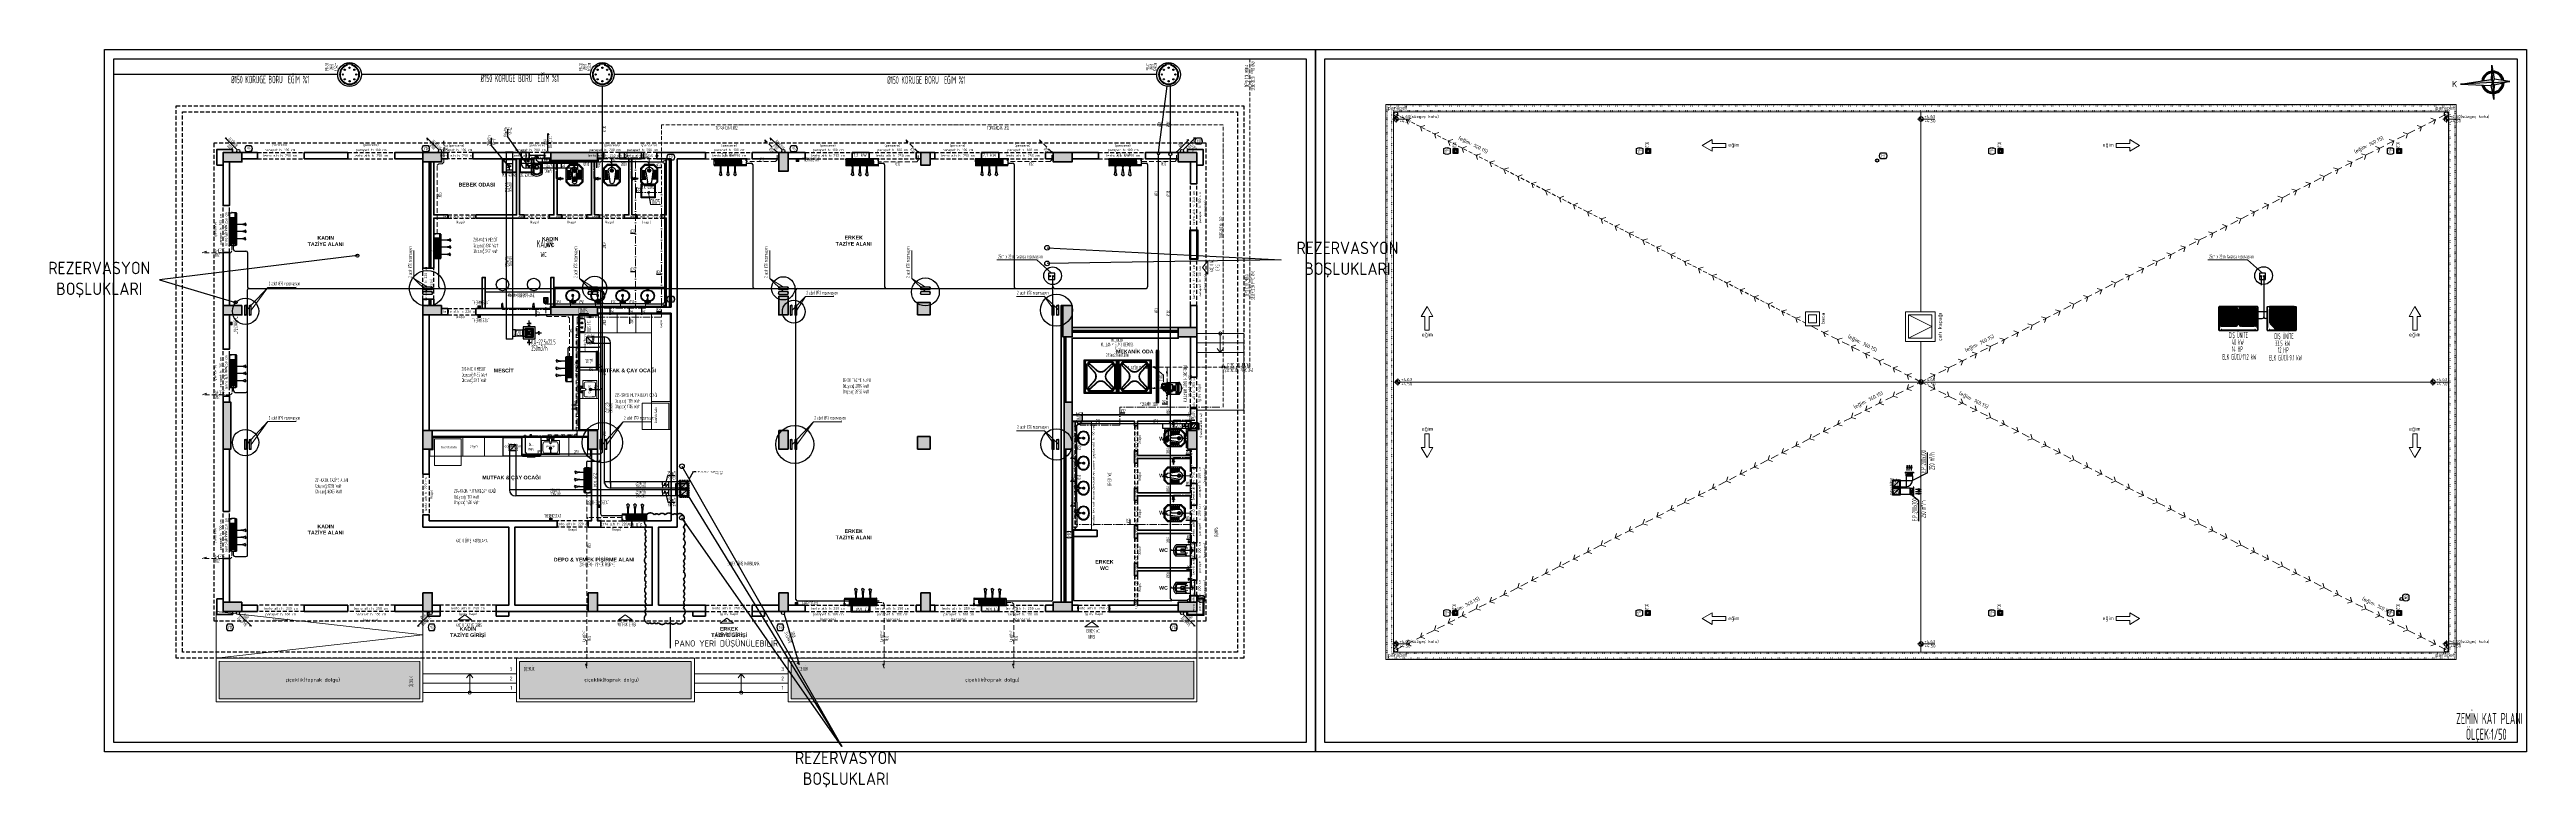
# Model space of a CAD drawing. Header units: centimetres. Extents: x 31 to 22766, y 238 to 3306.
# Drawn here: x 31 to 7967, y 238 to 2602 of the extents above; entities that cross this region are included whole.
import ezdxf
from ezdxf import colors
from ezdxf.entities.mleader import LeaderData, LeaderLine
from ezdxf.enums import TextEntityAlignment as Align
from ezdxf.math import Vec2, Vec3
from ezdxf.xclip import XClip

# ---------------------------------------------------------------- set-up
doc = ezdxf.new("R2010")
doc.units = ezdxf.units.CM
doc.header["$XCLIPFRAME"] = 0
for name, pattern in [('ACAD_ISO07W100', [3, 0, -3]), ('ACAD_ISO10W100', [18, 12, -3, 0, -3]), ('ACAD_ISO12W100', [21, 12, -3, 0, -3, 0, -3]), ('DASHED', [0.75, 0.5, -0.25]), ('DOT', [0.25, 0, -0.25]), ('HIDDEN', [0.375, 0.25, -0.125]), ('HIDDEN2', [0.1875, 0.125, -0.0625])]:
    doc.linetypes.add(name, pattern=pattern)
for name, color, linetype, lineweight in [('00_BORDA_BETONARME', 5, 'Continuous', 70), ('00_BORDA_DUVAR', 8, 'Continuous', 40), ('00_BORDA_SIVA', 5, 'Continuous', 25), ('00_BORDA_TARAMA', 5, 'Continuous', 9), ('00_BORDA_TEFRIS', 8, 'Continuous', 13), ('CEPHE 4', 8, 'Continuous', 20), ('doğrama', 8, 'Continuous', 20), ('elektr.k anahtar-priz', 4, 'Continuous', 0), ('Elektrik Anahtar Priz.', 4, 'Continuous', 0), ('g1', 8, 'Continuous', 5), ('GÖRÜNÜŞ', 8, 'Continuous', 5), ('M-HAP-DATA', 42, 'Continuous', 0), ('M-HVAC-VRF DRENAJ HATTI', 6, 'DASHED', 5), ('M-ST-KÜRESEL VANA', 7, 'Continuous', 35), ('M-ST-PİSLİK TUTUCU', 7, 'Continuous', 35), ('M-ST-SICAK SU', 1, 'Continuous', 0), ('M-ST-SOGUK SU', 5, 'Continuous', 0), ('M-ST-VANA', 8, 'Continuous', 0), ('MAHAL ADI', 8, 'Continuous', 0), ('merdiven', 8, 'Continuous', 18), ('TEFRİŞ', 8, 'Continuous', 9), ('YAZI1', 8, 'Continuous', 5), ('ÖLÇÜ', 2, 'Continuous', 18)]:
    doc.layers.add(name, color=color, linetype=linetype, lineweight=lineweight)
for name, color, linetype in [('1-VANA', 7, 'Continuous'), ('DAIKIN', 4, 'Continuous'), ('Daikin VRV', 1, 'Continuous'), ('duvar', 8, 'Continuous'), ('izdüşüm', 8, 'ACAD_ISO07W100'), ('kolon tarama', 8, 'Continuous'), ('M-CİHAZ', 7, 'Continuous'), ('M-HVAC EMİŞ', 6, 'Continuous'), ('M-HVAC-EGZOST', 30, 'Continuous'), ('M-HVAC-FLEXS', 2, 'ZIGZAG'), ('M-HVAC-G.A', 6, 'Continuous'), ('M-HVAC-K.A-EMİŞ', 6, 'Continuous'), ('M-ST-PİSSU', 8, 'Continuous'), ('M-ST-PİSSU HAVALIK', 3, 'HAVALIK'), ('M-ST-PİSSU YAZI', 7, 'Continuous'), ('M-ST-TEFRİŞ', 8, 'Continuous'), ('M-ST-TEMİZ SU YAZI', 7, 'Continuous'), ('M-ST-YAĞMUR SUYU', 6, 'RAINWATER'), ('M-TEFRİŞ', 8, 'Continuous'), ('M-VRF', 1, 'Continuous'), ('M-VRF-BORU', 3, 'Continuous'), ('M-ÇERÇEVE-YAZI', 7, 'Continuous'), ('NBL_DO_03_Mineral Yünü', 8, '149-AD-DD-00-M-A-02-01_LAYOUT$0$BATTING')]:
    doc.layers.add(name, color=color, linetype=linetype)
doc.styles.add('240402_MXM-MLT-DD-MG-E-108-200-SUPERPOZE$0$Standard', font='geniso.shx')
doc.styles.add('ARIAL', font='GENISO.shx', dxfattribs={"height": 1})
doc.styles.add('COMPLEX', font='GENISO.shx', dxfattribs={"height": 35})
doc.styles.add('DIMDIS', font='GENISO.shx', dxfattribs={"width": 0.5, "height": 16})
doc.styles.add('KOT', font='GENISO.shx', dxfattribs={"height": 10})
doc.styles.add('MENFEZ', font='GENISO.shx')
doc.styles.add('MtXpl_Tahoma', font='geniso.shx')
doc.styles.add('SANSSERIF', font='geniso.shx')
doc.styles.add('ST', font='geniso.shx', dxfattribs={"width": 0.85, "height": 125})
doc.styles.get("Standard").update_dxf_attribs({"font": 'GENISO.shx'})
doc.styles.add('style1', font='GENISO.shx', dxfattribs={"height": 80})
doc.styles.add('YAZI', font='geniso.shx')
doc.linetypes.add('149-AD-DD-00-M-A-02-01_LAYOUT$0$BATTING', pattern='A,0.0001,-0.1,[134,ltypeshp.shx,S=0.1,R=0,X=-0.1,Y=0],-0.2,[134,ltypeshp.shx,S=0.1,R=180,X=0.1,Y=0],-0.1', length=0.4001)
doc.linetypes.add('HAVALIK', pattern='A,16,-0.2,["H",Standard,S=1,R=0,X=-0.1,Y=-0.5],-0.9', length=17.1)
doc.linetypes.add('RAINWATER', pattern='A,6,-0.4,[") )",Standard,S=1,R=0,X=-0.1,Y=-0.5],-1.1', length=7.5)
doc.linetypes.add('WASTEWATER', pattern='A,6,-0.4,[")",Standard,S=1,R=0,X=-0.1,Y=-0.375],-0.2', length=6.6)
doc.linetypes.add('ZIGZAG', pattern='A,0.0001,-0.2,[131,ltypeshp.shx,S=0.2,R=0,X=-0.2,Y=0],-0.4,[131,ltypeshp.shx,S=0.2,R=180,X=0.2,Y=0],-0.2', length=0.8001)
pattern_1 = [(90, (-34278.613, -4520.594), (-3.59210245, 3.59210245), [0.9525, -6.2317049]), (45, (-34278.613, -4520.594), (-3.59210245, 3.59210245), [0.9525, -4.1275]), (135, (-34278.613, -4520.594), (-3.59210245, -3.59210245), [0.9525, -4.1275])]

# ---------------------------------------------------------------- blocks, each defined once
blk = doc.blocks.new('BETONARME PLANI')
at = {"layer": '00_BORDA_TARAMA'}
h = blk.add_hatch(dxfattribs=at)
h.set_pattern_fill('ANSI36', color=256)
h.set_pattern_definition([(45, (25862.2684, -18283.2323), (1.68379802, 6.1739261), [7.9375, -1.5875, 0, -1.5875])])
h.paths.add_polyline_path([(37985.6, 1232.6), (37985.6, 1202.6), (37925.6, 1202.6), (37925.6, 1232.6)])
h.paths.add_polyline_path([(37955.6, 902.6), (37985.6, 902.6), (37985.6, 842.6), (37955.6, 842.6)])
h.paths.add_polyline_path([(37985.6, 1792.6), (37985.6, 1762.6), (37925.6, 1762.6), (37925.6, 1792.6)])
h.paths.add_polyline_path([(37090.6, 842.6), (37130.6, 842.6), (37130.6, 882.6), (37090.6, 882.6)])
h.paths.add_polyline_path([(37985.6, 352.6), (37985.6, 322.6), (37925.6, 322.6), (37925.6, 352.6)])
h.paths.add_polyline_path([(37090.6, 1272.6), (37130.6, 1272.6), (37130.6, 1312.6), (37090.6, 1312.6)])
h.paths.add_polyline_path([(37555.6, 1302.6), (37585.6, 1302.6), (37585.6, 1202.6), (37555.6, 1202.6)])
h.paths.add_polyline_path([(37100.6, 382.6), (37130.6, 382.6), (37130.6, 322.6), (37100.6, 322.6)])
h.paths.add_polyline_path([(37130.6, 1752.6), (37130.6, 1792.6), (37100.6, 1792.6), (37100.6, 1752.6)])
h.paths.add_polyline_path([(37585.6, 352.6), (37585.6, 322.6), (37525.6, 322.6), (37525.6, 352.6)])
h.paths.add_polyline_path([(37585.6, 842.6), (37560.6, 842.6), (37560.6, 992.6), (37585.6, 992.6)])
h.paths.add_polyline_path([(36035.6, 382.6), (36065.6, 382.6), (36065.6, 322.6), (36035.6, 322.6)])
h.paths.add_polyline_path([(36645.6, 1792.6), (36675.6, 1792.6), (36675.6, 1732.6), (36645.6, 1732.6)])
h.paths.add_polyline_path([(35505.6, 382.6), (35535.6, 382.6), (35535.6, 322.6), (35505.6, 322.6)])
h.paths.add_polyline_path([(36065.6, 1792.6), (36065.6, 1767.6), (35915.6, 1767.6), (35915.6, 1792.6)])
h.paths.add_polyline_path([(37585.6, 1792.6), (37585.6, 1762.6), (37525.6, 1762.6), (37525.6, 1792.6)])
h.paths.add_polyline_path([(36645.6, 382.6), (36675.6, 382.6), (36675.6, 322.6), (36645.6, 322.6)])
h.paths.add_polyline_path([(36645.6, 902.6), (36675.6, 902.6), (36675.6, 842.6), (36645.6, 842.6)])
h.paths.add_polyline_path([(36065.6, 1297.6), (36065.6, 1272.6), (35915.6, 1272.6), (35915.6, 1297.6)])
h.paths.add_polyline_path([(35565.6, 1302.6), (35565.6, 1272.6), (35505.6, 1272.6), (35505.6, 1302.6)])
h.paths.add_polyline_path([(36035.6, 902.6), (36065.6, 902.6), (36065.6, 842.6), (36035.6, 842.6)])
h.paths.add_polyline_path([(35505.6, 902.6), (35535.6, 902.6), (35535.6, 842.6), (35505.6, 842.6)])
h.paths.add_polyline_path([(34925.6, 352.6), (34925.6, 322.6), (34865.6, 322.6), (34865.6, 352.6)])
h.paths.add_polyline_path([(34865.6, 992.6), (34890.6, 992.6), (34890.6, 842.6), (34865.6, 842.6)])
h.paths.add_polyline_path([(34925.6, 1792.6), (34925.6, 1762.6), (34865.6, 1762.6), (34865.6, 1792.6)])
h.paths.add_polyline_path([(34925.6, 1302.6), (34925.6, 1272.6), (34865.6, 1272.6), (34865.6, 1302.6)])
h.paths.add_polyline_path([(36645.6, 1332.6), (36675.6, 1332.6), (36675.6, 1272.6), (36645.6, 1272.6)])
h.paths.add_polyline_path([(35505.6, 1762.6), (35505.6, 1792.6), (35565.6, 1792.6), (35565.6, 1762.6)])
at = {"layer": '00_BORDA_BETONARME', "lineweight": 70, "ltscale": 3}
for points in [[(34925.6, 1792.6), (34925.6, 1762.6), (34865.6, 1762.6), (34865.6, 1792.6)], [(35505.6, 1762.6), (35505.6, 1792.6), (35565.6, 1792.6), (35565.6, 1762.6)], [(36065.6, 1792.6), (36065.6, 1767.6), (35915.6, 1767.6), (35915.6, 1792.6)], [(36645.6, 1792.6), (36675.6, 1792.6), (36675.6, 1732.6), (36645.6, 1732.6)], [(37130.6, 1752.6), (37130.6, 1792.6), (37100.6, 1792.6), (37100.6, 1752.6)], [(37585.6, 1792.6), (37585.6, 1762.6), (37525.6, 1762.6), (37525.6, 1792.6)], [(37985.6, 1792.6), (37985.6, 1762.6), (37925.6, 1762.6), (37925.6, 1792.6)], [(34925.6, 1302.6), (34925.6, 1272.6), (34865.6, 1272.6), (34865.6, 1302.6)], [(35565.6, 1302.6), (35565.6, 1272.6), (35505.6, 1272.6), (35505.6, 1302.6)], [(36065.6, 1297.6), (36065.6, 1272.6), (35915.6, 1272.6), (35915.6, 1297.6)], [(36645.6, 1332.6), (36675.6, 1332.6), (36675.6, 1272.6), (36645.6, 1272.6)], [(37090.6, 1272.6), (37130.6, 1272.6), (37130.6, 1312.6), (37090.6, 1312.6)], [(37555.6, 1302.6), (37585.6, 1302.6), (37585.6, 1202.6), (37555.6, 1202.6)], [(37985.6, 1232.6), (37985.6, 1202.6), (37925.6, 1202.6), (37925.6, 1232.6)], [(34865.6, 992.6), (34890.6, 992.6), (34890.6, 842.6), (34865.6, 842.6)], [(37585.6, 842.6), (37560.6, 842.6), (37560.6, 992.6), (37585.6, 992.6)], [(35505.6, 902.6), (35535.6, 902.6), (35535.6, 842.6), (35505.6, 842.6)], [(36035.6, 902.6), (36065.6, 902.6), (36065.6, 842.6), (36035.6, 842.6)], [(36645.6, 902.6), (36675.6, 902.6), (36675.6, 842.6), (36645.6, 842.6)], [(37090.6, 842.6), (37130.6, 842.6), (37130.6, 882.6), (37090.6, 882.6)], [(37955.6, 902.6), (37985.6, 902.6), (37985.6, 842.6), (37955.6, 842.6)], [(34925.6, 352.6), (34925.6, 322.6), (34865.6, 322.6), (34865.6, 352.6)], [(35505.6, 382.6), (35535.6, 382.6), (35535.6, 322.6), (35505.6, 322.6)], [(36035.6, 382.6), (36065.6, 382.6), (36065.6, 322.6), (36035.6, 322.6)], [(36645.6, 382.6), (36675.6, 382.6), (36675.6, 322.6), (36645.6, 322.6)], [(37100.6, 382.6), (37130.6, 382.6), (37130.6, 322.6), (37100.6, 322.6)], [(37585.6, 352.6), (37585.6, 322.6), (37525.6, 322.6), (37525.6, 352.6)], [(37985.6, 352.6), (37985.6, 322.6), (37925.6, 322.6), (37925.6, 352.6)]]:
    blk.add_lwpolyline(points, close=True, dxfattribs=at)
blk = doc.blocks.new('DUVAR PLANI')
at = {"layer": 'CEPHE 4'}
h = blk.add_hatch(dxfattribs=at)
h.set_pattern_fill('ANSI31', color=256, scale=2)
h.set_pattern_definition([(45, (0, -2500), (-4.4901281, 4.4901281), [])])
h.paths.add_polyline_path([(37988.1, 5907.6), (37963.1, 5907.6), (37963.1, 5927.6), (37988.1, 5927.6)])
at = {"layer": '00_BORDA_DUVAR', "lineweight": 40}
for p, q in [((36320.6, 5592.6), (36320.6, 6772.6)), ((35985.6, 5902.6), (35985.6, 6272.6)), ((36005.6, 6272.6), (36005.6, 5902.6)), ((37560.6, 5992.6), (37560.6, 6202.6)), ((37565.6, 5992.6), (37565.6, 6202.6)), ((37965.6, 6072.6), (37965.6, 6202.6)), ((37985.6, 6072.6), (37985.6, 6202.6)), ((37965.6, 6072.6), (37985.6, 6072.6)), ((34865.6, 5842.6), (34865.6, 5642.6)), ((34885.6, 5842.6), (34885.6, 5642.6)), ((37560.6, 5352.6), (37560.6, 5842.6)), ((37565.6, 5352.6), (37565.6, 5842.6)), ((37585.6, 5352.6), (37585.6, 5842.6)), ((34865.6, 5642.6), (34885.6, 5642.6)), ((34865.6, 5492.6), (34865.6, 5352.6)), ((34865.6, 5492.6), (34885.6, 5492.6)), ((34885.6, 5492.6), (34885.6, 5352.6)), ((34925.6, 5342.6), (34975.6, 5342.6)), ((34925.6, 5322.6), (34975.6, 5322.6)), ((34975.6, 5322.6), (34975.6, 5342.6)), ((35265.6, 5342.6), (35125.6, 5342.6)), ((35125.6, 5322.6), (35125.6, 5342.6)), ((35265.6, 5322.6), (35125.6, 5322.6)), ((35265.6, 5322.6), (35265.6, 5342.6))]:
    blk.add_line(p, q, dxfattribs=at)
at = {"layer": '00_BORDA_DUVAR', "color": 4, "lineweight": 40}
for points in [[(34865.6, 6752.6), (34845.6, 6752.6), (34845.6, 6802.6), (34895.6, 6802.6), (34895.6, 6792.6)], [(37985.6, 6752.6), (38005.6, 6752.6), (38005.6, 6802.6), (37955.6, 6802.6), (37955.6, 6792.6)], [(34865.6, 5362.6), (34845.6, 5362.6), (34845.6, 5312.6), (34895.6, 5312.6), (34895.6, 5322.6)], [(35560.6, 5322.6), (35560.6, 5307.6), (35520.6, 5307.6), (35520.6, 5322.6)], [(35780.6, 5322.6), (35780.6, 5307.6), (35740.6, 5307.6), (35740.6, 5322.6)], [(36410.6, 5322.6), (36410.6, 5307.6), (36370.6, 5307.6), (36370.6, 5322.6)], [(36600.6, 5322.6), (36600.6, 5307.6), (36560.6, 5307.6), (36560.6, 5322.6)], [(37985.6, 5362.6), (38005.6, 5362.6), (38005.6, 5312.6), (37955.6, 5312.6), (37955.6, 5322.6)]]:
    blk.add_lwpolyline(points, dxfattribs=at)
at = {"layer": '00_BORDA_DUVAR', "lineweight": 40}
for points in [[(34885.6, 6762.6), (34885.6, 6622.6), (34865.6, 6622.6), (34865.6, 6762.6)], [(34925.6, 6792.6), (34975.6, 6792.6), (34975.6, 6772.6), (34925.6, 6772.6)], [(35505.6, 6772.6), (35415.6, 6772.6), (35415.6, 6792.6), (35505.6, 6792.6)], [(35525.6, 6762.6), (35525.6, 6422.6)], [(35530.6, 6762.6), (35530.6, 6422.6)], [(35565.6, 6792.6), (35585.6, 6792.6), (35585.6, 6772.6), (35565.6, 6772.6)], [(35915.6, 6792.6), (35895.6, 6792.6), (35895.6, 6772.6), (35915.6, 6772.6)], [(36065.6, 6792.6), (36085.6, 6792.6), (36085.6, 6772.6), (36065.6, 6772.6)], [(36300.6, 6772.6), (36255.6, 6772.6), (36255.6, 6792.6), (36410.6, 6792.6), (36410.6, 6772.6), (36320.6, 6772.6)], [(36645.6, 6792.6), (36560.6, 6792.6), (36560.6, 6772.6), (36645.6, 6772.6)], [(36675.6, 6772.6), (36730.6, 6772.6), (36730.6, 6792.6), (36675.6, 6792.6)], [(37100.6, 6792.6), (37085.6, 6792.6), (37085.6, 6772.6), (37100.6, 6772.6)], [(37130.6, 6792.6), (37145.6, 6792.6), (37145.6, 6772.6), (37130.6, 6772.6)], [(37525.6, 6772.6), (37500.6, 6772.6), (37500.6, 6792.6), (37525.6, 6792.6)], [(37985.6, 6762.6), (37985.6, 6692.6), (37965.6, 6692.6), (37965.6, 6762.6)], [(34885.6, 6302.6), (34885.6, 6472.6), (34865.6, 6472.6), (34865.6, 6302.6)], [(34885.6, 6272.6), (34885.6, 6162.6), (34865.6, 6162.6), (34865.6, 6272.6)], [(35505.6, 6302.6), (35505.6, 6322.6)], [(35525.6, 6322.6), (35525.6, 6302.6)], [(35530.6, 6322.6), (35530.6, 6302.6)], [(35540.6, 6322.6), (35540.6, 6302.6)], [(37550.6, 5352.6), (37550.6, 6302.6), (37555.6, 6302.6)], [(37965.6, 6232.6), (37965.6, 6302.6), (37985.6, 6302.6), (37985.6, 6232.6)], [(37925.6, 6232.6), (37585.6, 6232.6)], [(37925.6, 6222.6), (37585.6, 6222.6)], [(37925.6, 6217.6), (37585.6, 6217.6)], [(37925.6, 6202.6), (37925.6, 6197.6), (37585.6, 6197.6), (37585.6, 5992.6)], [(34865.6, 5992.6), (34865.6, 6012.6), (34885.6, 6012.6), (34885.6, 5992.6)], [(37585.6, 5952.6), (37965.6, 5952.6), (37965.6, 5972.6), (37985.6, 5972.6), (37985.6, 5902.6)], [(37965.6, 5932.6), (37795.6, 5932.6), (37795.6, 5917.6), (37785.6, 5917.6), (37785.6, 5932.6), (37585.6, 5932.6)], [(37965.6, 5902.6), (37965.6, 5932.6)], [(37965.6, 5822.6), (37795.6, 5822.6), (37795.6, 5837.6), (37785.6, 5837.6), (37785.6, 5797.6), (37795.6, 5797.6), (37795.6, 5812.6), (37965.6, 5812.6)], [(37985.6, 5842.6), (37985.6, 5782.6), (37965.6, 5782.6), (37965.6, 5842.6)], [(36260.6, 5342.6), (36260.6, 5592.6), (36320.6, 5592.6)], [(37585.6, 5562.6), (37665.6, 5562.6), (37665.6, 5582.6), (37585.6, 5582.6)], [(35505.6, 5322.6), (35415.6, 5322.6), (35415.6, 5342.6), (35505.6, 5342.6)], [(35535.6, 5342.6), (35560.6, 5342.6), (35560.6, 5322.6), (35535.6, 5322.6)], [(36645.6, 5322.6), (36560.6, 5322.6), (36560.6, 5342.6), (36645.6, 5342.6)], [(37585.6, 5322.6), (37605.6, 5322.6), (37605.6, 5342.6), (37585.6, 5342.6)], [(37925.6, 5322.6), (37705.6, 5322.6), (37705.6, 5342.6), (37785.6, 5342.6), (37785.6, 5357.6), (37795.6, 5357.6), (37795.6, 5342.6), (37925.6, 5342.6)], [(37985.6, 5352.6), (37985.6, 5372.6), (37965.6, 5372.6), (37965.6, 5352.6)]]:
    blk.add_lwpolyline(points, dxfattribs=at)
for points in [[(35125.6, 6772.6), (35265.6, 6772.6), (35265.6, 6792.6), (35125.6, 6792.6)], [(35565.6, 6762.6), (35565.6, 6762.6)], [(35665.6, 6772.6), (35845.6, 6772.6), (35845.6, 6792.6), (35665.6, 6792.6)], [(36135.6, 6772.6), (36205.6, 6772.6), (36205.6, 6792.6), (36135.6, 6792.6)], [(36880.6, 6772.6), (36935.6, 6772.6), (36935.6, 6792.6), (36880.6, 6792.6)], [(37350.6, 6772.6), (37295.6, 6772.6), (37295.6, 6792.6), (37350.6, 6792.6)], [(37985.6, 6542.6), (37985.6, 6452.6), (37965.6, 6452.6), (37965.6, 6542.6)], [(37965.6, 5692.6), (37795.6, 5692.6), (37795.6, 5677.6), (37785.6, 5677.6), (37785.6, 5717.6), (37795.6, 5717.6), (37795.6, 5702.6), (37965.6, 5702.6), (37965.6, 5732.6), (37985.6, 5732.6), (37985.6, 5662.6), (37965.6, 5662.6)], [(37965.6, 5572.6), (37965.6, 5542.6), (37985.6, 5542.6), (37985.6, 5612.6), (37965.6, 5612.6), (37965.6, 5582.6), (37795.6, 5582.6), (37795.6, 5597.6), (37785.6, 5597.6), (37785.6, 5557.6), (37795.6, 5557.6), (37795.6, 5572.6)], [(37985.6, 5492.6), (37965.6, 5492.6), (37965.6, 5462.6), (37795.6, 5462.6), (37795.6, 5477.6), (37785.6, 5477.6), (37785.6, 5437.6), (37795.6, 5437.6), (37795.6, 5452.6), (37965.6, 5452.6), (37965.6, 5422.6), (37985.6, 5422.6)], [(36880.6, 5322.6), (36935.6, 5322.6), (36935.6, 5342.6), (36880.6, 5342.6)], [(37295.6, 5322.6), (37350.6, 5322.6), (37350.6, 5342.6), (37295.6, 5342.6)]]:
    blk.add_lwpolyline(points, close=True, dxfattribs=at)
at = {"layer": '00_BORDA_DUVAR'}
for points in [[(35540.6, 6422.6), (35505.6, 6422.6), (35505.6, 6762.9)], [(35540.6, 6762.6), (35540.6, 6592.6), (35585.6, 6592.6), (35585.6, 6582.6), (35540.6, 6582.6), (35540.6, 6422.6)], [(35815.6, 6772.6), (35815.6, 6592.6), (35830.6, 6592.6), (35830.6, 6582.6), (35675.6, 6582.6), (35675.6, 6592.6), (35805.6, 6592.6), (35805.6, 6772.6)], [(35935.6, 6767.6), (35935.6, 6592.6), (35950.6, 6592.6), (35950.6, 6582.6), (35910.6, 6582.6), (35910.6, 6592.6), (35925.6, 6592.6), (35925.6, 6767.6)], [(36055.6, 6767.6), (36055.6, 6592.6), (36070.6, 6592.6), (36070.6, 6582.6), (36030.6, 6582.6), (36030.6, 6592.6), (36045.6, 6592.6), (36045.6, 6767.6)], [(36175.6, 6772.6), (36175.6, 6592.6), (36190.6, 6592.6), (36190.6, 6582.6), (36150.6, 6582.6), (36150.6, 6592.6), (36165.6, 6592.6), (36165.6, 6772.6)], [(36285.6, 6297.6), (36285.6, 6582.6), (36270.6, 6582.6), (36270.6, 6592.6), (36285.6, 6592.6), (36285.6, 6772.6)], [(36295.6, 6297.6), (36295.6, 6772.6)], [(37585.6, 6792.6), (37670.6, 6792.6), (37670.6, 6772.6), (37585.6, 6772.6)], [(37925.6, 6792.6), (37820.6, 6792.6), (37820.6, 6772.6), (37925.6, 6772.6)], [(35695.6, 6292.6), (35695.6, 6392.6), (35705.6, 6392.6), (35705.6, 6292.6)], [(35915.6, 6297.6), (35915.6, 6392.6), (35925.6, 6392.6), (35925.6, 6297.6)], [(35540.6, 6322.6), (35505.6, 6322.6)], [(35505.6, 5902.6), (35505.6, 6272.6)], [(35525.6, 5902.6), (35525.6, 6272.6)], [(35565.6, 6292.6), (35585.6, 6292.6), (35585.6, 6272.6), (35565.6, 6272.6)], [(35915.6, 6292.6), (35675.6, 6292.6), (35675.6, 6272.6), (35915.6, 6272.6)], [(36035.6, 5902.6), (35535.6, 5902.6)], [(36035.6, 5882.6), (35535.6, 5882.6)]]:
    blk.add_lwpolyline(points, dxfattribs=at)
at = {"layer": '00_BORDA_DUVAR', "lineweight": 40, "extrusion": (1.81127e-16, 0, -1)}
for points in [[(-36065.6, 6297.6), (-36300.6, 6297.6), (-36300.6, 6772.6)], [(-36300.6, 5612.6), (-36300.6, 6277.6), (-36065.6, 6277.6)], [(-35525.6, 5842.6), (-35525.6, 5762.6), (-35505.6, 5762.6), (-35505.6, 5842.6)], [(-36065.6, 5842.6), (-36065.6, 5612.6), (-36075.6, 5612.6), (-36075.6, 5592.6), (-36035.6, 5592.6), (-36035.6, 5612.6), (-36045.6, 5612.6), (-36045.6, 5842.6)], [(-36035.6, 5322.6), (-35740.6, 5322.6), (-35740.6, 5342.6), (-35780.6, 5342.6), (-35780.6, 5592.6), (-35505.6, 5592.6), (-35505.6, 5632.6), (-35525.6, 5632.6), (-35525.6, 5612.6)], [(-35525.6, 5612.6), (-35935.6, 5612.6), (-35935.6, 5592.6), (-35800.6, 5592.6), (-35800.6, 5342.6), (-36035.6, 5342.6)], [(-36300.6, 5612.6), (-36175.6, 5612.6), (-36175.6, 5592.6), (-36240.6, 5592.6), (-36240.6, 5342.6), (-36065.6, 5342.6)], [(-36065.6, 5322.6), (-36410.6, 5322.6), (-36410.6, 5342.6), (-36260.6, 5342.6)], [(-36675.6, 5322.6), (-36730.6, 5322.6), (-36730.6, 5342.6), (-36675.6, 5342.6)], [(-37100.6, 5342.6), (-37085.6, 5342.6), (-37085.6, 5322.6), (-37100.6, 5322.6)], [(-37130.6, 5342.6), (-37145.6, 5342.6), (-37145.6, 5322.6), (-37130.6, 5322.6)], [(-37525.6, 5342.6), (-37500.6, 5342.6), (-37500.6, 5322.6), (-37525.6, 5322.6)]]:
    blk.add_lwpolyline(points, dxfattribs=at)
at = {"layer": '00_BORDA_DUVAR', "linetype": 'HIDDEN', "lineweight": 40, "ltscale": 50}
blk.add_lwpolyline([(37585.6, 5932.6), (37595.6, 5932.6), (37595.6, 5582.6), (37585.6, 5582.6)], close=True, dxfattribs=at)
at = {"layer": '00_BORDA_SIVA', "color": 251, "linetype": 'HIDDEN', "ltscale": 50}
for p, q in [((34975.6, 6792.6), (35125.6, 6792.6)), ((34975.6, 6772.6), (35125.6, 6772.6)), ((35265.6, 6792.6), (35415.6, 6792.6)), ((35265.6, 6772.6), (35415.6, 6772.6)), ((35665.6, 6792.6), (35585.6, 6792.6)), ((35665.6, 6772.6), (35585.6, 6772.6)), ((35895.6, 6792.6), (35845.6, 6792.6)), ((35895.6, 6772.6), (35845.6, 6772.6)), ((36135.6, 6792.6), (36085.6, 6792.6)), ((36135.6, 6772.6), (36085.6, 6772.6)), ((36255.6, 6792.6), (36205.6, 6792.6)), ((36255.6, 6772.6), (36205.6, 6772.6)), ((36410.6, 6792.6), (36560.6, 6792.6)), ((36410.6, 6772.6), (36560.6, 6772.6)), ((36730.6, 6792.6), (36880.6, 6792.6)), ((36730.6, 6772.6), (36880.6, 6772.6)), ((36935.6, 6792.6), (37085.6, 6792.6)), ((36935.6, 6772.6), (37085.6, 6772.6)), ((37145.6, 6792.6), (37295.6, 6792.6)), ((37145.6, 6772.6), (37295.6, 6772.6)), ((37350.6, 6792.6), (37500.6, 6792.6)), ((37350.6, 6772.6), (37500.6, 6772.6)), ((37670.6, 6792.6), (37820.6, 6792.6)), ((37670.6, 6772.6), (37820.6, 6772.6)), ((37965.6, 6542.6), (37965.6, 6692.6)), ((37985.6, 6542.6), (37985.6, 6692.6)), ((34865.6, 6472.6), (34865.6, 6622.6)), ((34885.6, 6472.6), (34885.6, 6622.6)), ((37965.6, 6302.6), (37965.6, 6452.6)), ((37985.6, 6302.6), (37985.6, 6452.6)), ((34865.6, 6012.6), (34865.6, 6162.6)), ((34885.6, 6012.6), (34885.6, 6162.6)), ((37965.6, 5972.6), (37965.6, 6072.6)), ((37985.6, 5972.6), (37985.6, 6072.6)), ((37785.6, 5917.6), (37785.6, 5837.6)), ((37795.6, 5917.6), (37795.6, 5837.6)), ((37785.6, 5797.6), (37785.6, 5717.6)), ((37795.6, 5797.6), (37795.6, 5717.6)), ((35505.6, 5762.6), (35505.6, 5632.6)), ((35525.6, 5762.6), (35525.6, 5632.6)), ((37965.6, 5732.6), (37965.6, 5782.6)), ((37985.6, 5732.6), (37985.6, 5782.6)), ((34865.6, 5492.6), (34865.6, 5642.6)), ((34885.6, 5492.6), (34885.6, 5642.6)), ((37785.6, 5677.6), (37785.6, 5597.6)), ((37795.6, 5677.6), (37795.6, 5597.6)), ((37965.6, 5612.6), (37965.6, 5662.6)), ((37985.6, 5612.6), (37985.6, 5662.6)), ((36035.6, 5612.6), (35935.6, 5612.6)), ((36035.6, 5592.6), (35935.6, 5592.6)), ((37785.6, 5557.6), (37785.6, 5477.6)), ((37795.6, 5557.6), (37795.6, 5477.6)), ((37965.6, 5492.6), (37965.6, 5542.6)), ((37985.6, 5492.6), (37985.6, 5542.6)), ((37785.6, 5437.6), (37785.6, 5357.6)), ((37795.6, 5437.6), (37795.6, 5357.6)), ((37965.6, 5372.6), (37965.6, 5422.6)), ((37985.6, 5372.6), (37985.6, 5422.6)), ((35125.6, 5342.6), (34975.6, 5342.6)), ((35125.6, 5322.6), (34975.6, 5322.6)), ((35415.6, 5342.6), (35265.6, 5342.6)), ((35415.6, 5322.6), (35265.6, 5322.6)), ((35740.6, 5342.6), (35560.6, 5342.6)), ((35740.6, 5322.6), (35560.6, 5322.6)), ((36410.6, 5342.6), (36560.6, 5342.6)), ((36410.6, 5322.6), (36560.6, 5322.6)), ((36730.6, 5342.6), (36880.6, 5342.6)), ((36730.6, 5322.6), (36880.6, 5322.6)), ((36935.6, 5342.6), (37085.6, 5342.6)), ((36935.6, 5322.6), (37085.6, 5322.6)), ((37145.6, 5342.6), (37295.6, 5342.6)), ((37145.6, 5322.6), (37295.6, 5322.6)), ((37350.6, 5342.6), (37500.6, 5342.6)), ((37350.6, 5322.6), (37500.6, 5322.6)), ((37605.6, 5342.6), (37705.6, 5342.6)), ((37605.6, 5322.6), (37705.6, 5322.6))]:
    blk.add_line(p, q, dxfattribs=at)
at = {"layer": '00_BORDA_SIVA'}
for p, q in [((37953.1, 5320.1), (37703.1, 5320.1)), ((37953.1, 5310.1), (37953.1, 5320.1)), ((37963.1, 5355.1), (37963.1, 5375.1)), ((37963.1, 5375.1), (37988.1, 5375.1)), ((37988.1, 5375.1), (37988.1, 5365.1)), ((38008.1, 5365.1), (37988.1, 5365.1)), ((38008.1, 5365.1), (38008.1, 5310.1)), ((38008.1, 5310.1), (37953.1, 5310.1))]:
    blk.add_line(p, q, dxfattribs=at)
at = {"layer": '00_BORDA_SIVA', "color": 251, "linetype": 'HIDDEN', "ltscale": 50}
for points in [[(35585.6, 6592.6), (35675.6, 6592.6)], [(35830.6, 6592.6), (35910.6, 6592.6)], [(35950.6, 6592.6), (36030.6, 6592.6)], [(36070.6, 6592.6), (36150.6, 6592.6)], [(36190.6, 6592.6), (36270.6, 6592.6)], [(35585.6, 6582.6), (35675.6, 6582.6)], [(35830.6, 6582.6), (35910.6, 6582.6)], [(35950.6, 6582.6), (36030.6, 6582.6)], [(36070.6, 6582.6), (36150.6, 6582.6)], [(36190.6, 6582.6), (36270.6, 6582.6)], [(35505.6, 6322.6), (35505.6, 6422.6)], [(35540.6, 6322.6), (35540.6, 6422.6)], [(35585.6, 6292.6), (35675.6, 6292.6)], [(35585.6, 6272.6), (35675.6, 6272.6)], [(36075.6, 5612.6), (36175.6, 5612.6)], [(36075.6, 5592.6), (36175.6, 5592.6)]]:
    blk.add_lwpolyline(points, dxfattribs=at)
at = {"layer": '00_BORDA_SIVA', "lineweight": 25}
for points in [[(37988.1, 6545.1), (37988.1, 6450.1), (37963.1, 6450.1), (37963.1, 6545.1), (37988.1, 6545.1)], [(36938.1, 5320.1), (36878.1, 5320.1), (36878.1, 5345.1), (36938.1, 5345.1)]]:
    blk.add_lwpolyline(points, close=True, dxfattribs=at)
blk.add_lwpolyline([(37703.1, 5345.1), (37703.1, 5320.1)], dxfattribs=at)
at = {"layer": 'CEPHE 4', "elevation": 58.4}
blk.add_lwpolyline([(37988.1, 5907.6), (37963.1, 5907.6), (37963.1, 5927.6), (37988.1, 5927.6)], close=True, dxfattribs=at)
at = {"layer": 'NBL_DO_03_Mineral Yünü', "ltscale": 5}
for p, q in [((35528.1, 6762.6), (35528.1, 6422.6)), ((36298.1, 6772.6), (36298.1, 6297.6)), ((35528.1, 6322.6), (35528.1, 6302.6)), ((37563.1, 6202.6), (37563.1, 5992.6)), ((37585.6, 6220.1), (37925.6, 6220.1)), ((37563.1, 5842.6), (37563.1, 5352.6))]:
    blk.add_line(p, q, dxfattribs=at)
at = {"layer": 'TEFRİŞ', "color": 8}
for p, q in [((36016.8, 6040.1), (36012.3, 6044.6)), ((36012.3, 6040.1), (36016.8, 6044.6)), ((36013.6, 6036.9), (36026.4, 6035.8)), ((36013.6, 6030.8), (36026.4, 6031.8)), ((36018.1, 6036.5), (36018.1, 6062)), ((36062.6, 6062.6), (36018.7, 6062.6)), ((36022.4, 6036.1), (36022.4, 6053.9)), ((36047.6, 6033.8), (36038.7, 6033.8)), ((36043.1, 6038.4), (36043.1, 6033.8)), ((36043.1, 6029.3), (36043.1, 6033.8)), ((36058.9, 6053.9), (36058.9, 6013.8)), ((36063.1, 6062), (36063.1, 6005.7)), ((36012.3, 6023), (36016.8, 6027.5)), ((36016.8, 6023), (36012.3, 6027.5)), ((36018.1, 6005.7), (36018.1, 6031.1)), ((36062.6, 6005.1), (36018.7, 6005.1)), ((36022.4, 6013.8), (36022.4, 6031.5)), ((35903.6, 5876), (35908.1, 5871.5)), ((35903.6, 5871.5), (35908.1, 5876)), ((35911.3, 5874.7), (35912.4, 5861.8)), ((35917.4, 5874.7), (35916.4, 5861.8)), ((35920.7, 5871.5), (35925.2, 5876)), ((35920.7, 5876), (35925.2, 5871.5)), ((35885.7, 5825.7), (35885.7, 5869.6)), ((35886.2, 5870.1), (35911.7, 5870.1)), ((35942.6, 5825.1), (35886.2, 5825.1)), ((35894.4, 5865.9), (35912.1, 5865.9)), ((35934.4, 5829.4), (35894.4, 5829.4)), ((35909.8, 5845.1), (35914.4, 5845.1)), ((35914.4, 5840.7), (35914.4, 5849.6)), ((35919, 5845.1), (35914.4, 5845.1)), ((35916.7, 5865.9), (35934.4, 5865.9)), ((35917.1, 5870.1), (35942.6, 5870.1)), ((35943.1, 5825.7), (35943.1, 5869.6))]:
    blk.add_line(p, q, dxfattribs=at)
at = {"layer": 'TEFRİŞ'}
for points in [[(36068.1, 5905.1), (36008.1, 5905.1), (36008.1, 6270.1), (36068.1, 6270.1), (36068.1, 6275.1), (36298.1, 6275.1), (36298.1, 5905.1), (36238.1, 5905.1), (36238.1, 6215.1), (36068.1, 6215.1)], [(36033.1, 5880.1), (35538.1, 5880.1), (35538.1, 5840.1), (35528.1, 5840.1), (35528.1, 5820.1), (36043.1, 5820.1), (36043.1, 5840.1), (36033.1, 5840.1)]]:
    blk.add_lwpolyline(points, close=True, dxfattribs=at)
for points in [[(36011.8, 6044.2), (36012.7, 6045.1)], [(36012.7, 6039.7), (36011.8, 6040.6)], [(36016.3, 6045.1), (36017.2, 6044.2)], [(36017.2, 6040.6), (36016.3, 6039.7)], [(36011.8, 6027), (36012.7, 6028)], [(36012.7, 6022.5), (36011.8, 6023.5)], [(36016.3, 6028), (36017.2, 6027)], [(36017.2, 6023.5), (36016.3, 6022.5)], [(35903.1, 5875.5), (35904, 5876.4)], [(35907.6, 5876.4), (35908.5, 5875.5)], [(35920.3, 5875.5), (35921.2, 5876.4)], [(35924.8, 5876.4), (35925.7, 5875.5)], [(35904, 5871), (35903.1, 5871.9)], [(35908.5, 5871.9), (35907.6, 5871)], [(35921.2, 5871), (35920.3, 5871.9)], [(35925.7, 5871.9), (35924.8, 5871)]]:
    blk.add_lwpolyline(points, dxfattribs=at)
for centre, radius, start, end in [((36013.3, 6033.8), 3.06, 85.28596, 274.71404), ((36010, 6042.4), 2.54, 315, 45), ((36014.5, 6046.9), 2.54, 225, 315), ((36014.5, 6037.9), 2.54, 45, 135), ((36019, 6042.4), 2.54, 135, 225), ((36018.7, 6062), 0.532, 90, 180), ((36026.1, 6053.9), 3.72, 94.90503, 180), ((36040.6, 5909.7), 148.6, 84.26963, 95.73037), ((36026.3, 6033.8), 2, 274.71404, 85.28596), ((36043.1, 6033.8), 3.99, 0, 180), ((36043.1, 6033.8), 3.99, 180, 0), ((36043.1, 6033.8), 2.45, 0, 180), ((36043.1, 6033.8), 2.45, 180, 0), ((36055.2, 6053.9), 3.72, 0, 85.09497), ((36062.6, 6062), 0.532, 0, 90), ((36010, 6025.2), 2.54, 315, 45), ((36014.5, 6029.7), 2.54, 225, 315), ((36014.5, 6020.8), 2.54, 45, 135), ((36019, 6025.2), 2.54, 135, 225), ((36018.7, 6005.7), 0.532, 180, 270), ((36026.1, 6013.8), 3.72, 180, 265.09497), ((36040.6, 6158), 148.6, 264.26963, 275.73037), ((36055.2, 6013.8), 3.72, 274.90503, 0), ((36062.6, 6005.7), 0.532, 270, 0), ((35901.3, 5873.7), 2.54, 315, 45), ((35905.8, 5878.2), 2.54, 225, 315), ((35910.3, 5873.7), 2.54, 135, 225), ((35914.4, 5874.9), 3.06, 355.28596, 184.71404), ((35918.5, 5873.7), 2.54, 315, 45), ((35923, 5878.2), 2.54, 225, 315), ((35927.5, 5873.7), 2.54, 135, 225), ((35886.2, 5869.6), 0.532, 90, 180), ((35886.2, 5825.7), 0.532, 180, 270), ((36038.6, 5847.6), 148.6, 174.26963, 185.73037), ((35894.4, 5862.1), 3.72, 90, 175.09497), ((35894.4, 5833.1), 3.72, 184.90503, 270), ((35905.8, 5869.2), 2.54, 45, 135), ((35914.4, 5845.1), 3.99, 90, 270), ((35914.4, 5845.1), 2.45, 90, 270), ((35914.4, 5862), 2, 184.71404, 355.28596), ((35914.4, 5845.1), 3.99, 270, 90), ((35914.4, 5845.1), 2.45, 270, 90), ((35923, 5869.2), 2.54, 45, 135), ((35934.4, 5862.1), 3.72, 4.90503, 90), ((35934.4, 5833.1), 3.72, 270, 355.09497), ((35790.3, 5847.6), 148.6, 354.26963, 5.73037), ((35942.6, 5869.6), 0.532, 0, 90), ((35942.6, 5825.7), 0.532, 270, 0)]:
    blk.add_arc(centre, radius, start, end, dxfattribs=at)
blk.add_blockref('BETONARME PLANI', (0, 5000))
blk = doc.blocks.new('TEFRIS PLANI')
at = {"layer": '00_BORDA_TEFRIS', "color": 2, "ltscale": 3}
for points in [[(36283.1, 6295.1), (36283.1, 6355.1), (35928.1, 6355.1), (35928.1, 6295.1)], [(37588.1, 5580.1), (37648.1, 5580.1), (37648.1, 5925.1), (37588.1, 5925.1)]]:
    blk.add_lwpolyline(points, close=True, dxfattribs=at)
blk = doc.blocks.new('KOT_PLAN')
at = {"layer": 'YAZI1'}
for points in [[(37003.3, 5453.5, 0.414214), (36995.9, 5446.1), (37003.3, 5446.1)], [(37003.3, 5446.1), (37003.3, 5438.7, 0.414214), (37010.7, 5446.1)]]:
    blk.add_hatch(color=256, dxfattribs=at).paths.add_polyline_path(points)
for p, q in [((36992.2, 5446.1, -58.4), (37047.7, 5446.1, -58.4)), ((37003.3, 5457.2, -58.4), (37003.3, 5435, -58.4))]:
    blk.add_line(p, q, dxfattribs=at)
blk.add_circle((37003.3, 5446.1, -58.4), 7.39, dxfattribs=at)
for tag, p, height in [('INCE_KOT', (37014.1, 5449.1), 8.03), ('KABA_KOT', (37015, 5435, -58.4), 7.42)]:
    blk.add_attdef(tag, p, '', height=height, dxfattribs=at)
blk = doc.blocks.new('catı katı yazı')
at = {"layer": 'YAZI1'}
for points in [[(39605, 6815.3), (39636.7, 6834), (39636.7, 6822), (39680.7, 6822), (39680.7, 6808.7), (39636.7, 6808.7), (39636.7, 6796.7)], [(41006.3, 6815.3), (40974.6, 6834), (40974.6, 6822), (40930.5, 6822), (40930.5, 6808.7), (40974.6, 6808.7), (40974.6, 6796.7)], [(38722.9, 6299.6), (38704.3, 6267.8), (38716.3, 6267.8), (38716.3, 6223.8), (38729.6, 6223.8), (38729.6, 6267.8), (38741.6, 6267.8)], [(41888.4, 6299.6), (41907, 6267.8), (41895, 6267.8), (41895, 6223.8), (41881.7, 6223.8), (41881.7, 6267.8), (41869.7, 6267.8)], [(38722.9, 5815.7), (38704.3, 5847.4), (38716.3, 5847.4), (38716.3, 5891.4), (38729.6, 5891.4), (38729.6, 5847.4), (38741.6, 5847.4)], [(41888.4, 5815.7), (41907, 5847.4), (41895, 5847.4), (41895, 5891.4), (41881.7, 5891.4), (41881.7, 5847.4), (41869.7, 5847.4)], [(39605, 5299.9), (39636.7, 5281.2), (39636.7, 5293.2), (39680.7, 5293.2), (39680.7, 5306.5), (39636.7, 5306.5), (39636.7, 5318.5)], [(41006.3, 5299.9), (40974.6, 5281.2), (40974.6, 5293.2), (40930.5, 5293.2), (40930.5, 5306.5), (40974.6, 5306.5), (40974.6, 5318.5)]]:
    blk.add_lwpolyline(points, close=True, dxfattribs=at)
ref = blk.add_blockref('KOT_PLAN', (1620.3, 1453.9), dxfattribs=at)
ref.add_attrib('INCE_KOT', '+4.60(süzgeç kotu)', (38634.5, 6903), dxfattribs={"layer": '0', "height": 10, "style": 'KOT'})
ref.add_attrib('KABA_KOT', '+4.50', (38635.3, 6888.8, -58.4), dxfattribs={"layer": '0', "height": 10, "style": 'KOT'})
ref = blk.add_blockref('KOT_PLAN', (3302.3, 1453.9), dxfattribs=at)
ref.add_attrib('INCE_KOT', '+4.63', (40316.5, 6903), dxfattribs={"layer": '0', "height": 10, "style": 'KOT'})
ref.add_attrib('KABA_KOT', '+4.50', (40317.3, 6888.8, -58.4), dxfattribs={"layer": '0', "height": 10, "style": 'KOT'})
ref = blk.add_blockref('KOT_PLAN', (4985.9, 1453.9), dxfattribs=at)
ref.add_attrib('INCE_KOT', '+4.60(süzgeç kotu)', (42000.1, 6903), dxfattribs={"layer": '0', "height": 10, "style": 'KOT'})
ref.add_attrib('KABA_KOT', '+4.50', (42000.9, 6888.8, -58.4), dxfattribs={"layer": '0', "height": 10, "style": 'KOT'})
ref = blk.add_blockref('KOT_PLAN', (1625.9, 611.5, 58.4), dxfattribs=at)
ref.add_attrib('INCE_KOT', '+4.63', (38640.1, 6060.7, 58.4), dxfattribs={"layer": '0', "height": 10, "style": 'KOT'})
ref.add_attrib('KABA_KOT', '+4.50', (38640.9, 6046.5), dxfattribs={"layer": '0', "height": 10, "style": 'KOT'})
ref = blk.add_blockref('KOT_PLAN', (3302.3, 611.5, 58.4), dxfattribs=at)
ref.add_attrib('INCE_KOT', '+4.63', (40316.5, 6060.7, 58.4), dxfattribs={"layer": '0', "height": 10, "style": 'KOT'})
ref.add_attrib('KABA_KOT', '+4.50', (40317.3, 6046.5), dxfattribs={"layer": '0', "height": 10, "style": 'KOT'})
ref = blk.add_blockref('KOT_PLAN', (4942.7, 611.5, 58.4), dxfattribs=at)
ref.add_attrib('INCE_KOT', '+4.63', (41956.9, 6060.7, 58.4), dxfattribs={"layer": '0', "height": 10, "style": 'KOT'})
ref.add_attrib('KABA_KOT', '+4.50', (41957.7, 6046.5), dxfattribs={"layer": '0', "height": 10, "style": 'KOT'})
ref = blk.add_blockref('KOT_PLAN', (1620.3, -227.7), dxfattribs=at)
ref.add_attrib('INCE_KOT', '+4.60(süzgeç kotu)', (38634.5, 5221.4), dxfattribs={"layer": '0', "height": 10, "style": 'KOT'})
ref.add_attrib('KABA_KOT', '+4.50', (38635.3, 5207.3, -58.4), dxfattribs={"layer": '0', "height": 10, "style": 'KOT'})
ref = blk.add_blockref('KOT_PLAN', (3302.3, -227.7), dxfattribs=at)
ref.add_attrib('INCE_KOT', '+4.63', (40316.5, 5221.4), dxfattribs={"layer": '0', "height": 10, "style": 'KOT'})
ref.add_attrib('KABA_KOT', '+4.50', (40317.3, 5207.3, -58.4), dxfattribs={"layer": '0', "height": 10, "style": 'KOT'})
ref = blk.add_blockref('KOT_PLAN', (4985.9, -227.7), dxfattribs=at)
ref.add_attrib('INCE_KOT', '+4.60(süzgeç kotu)', (42000.1, 5221.4), dxfattribs={"layer": '0', "height": 10, "style": 'KOT'})
ref.add_attrib('KABA_KOT', '+4.50', (42000.9, 5207.3, -58.4), dxfattribs={"layer": '0', "height": 10, "style": 'KOT'})
at = {"layer": 'YAZI1', "char_height": 12, "width": 1131.573, "style": 'style1'}
for s, insert, attachment_point in [('\\pxsm1,qc;parapet', (38062.5, 6942.2), 1), ('\\pxsm1,qc;parapet', (41419.5, 6942.2), 1), ('\\pxsm1,qc;eğim', (39140.3, 6823.4), 1), ('\\pxsm1,qc;eğim', (41471, 6823.4), 3), ('\\pxsm1,qc;eğim', (38158.1, 6215.7), 1), ('\\pxsm1,qc;eğim', (42453.2, 6215.7), 3), ('\\pxsm1,qc;eğim', (38158.1, 5913.8), 1), ('\\pxsm1,qc;eğim', (42453.2, 5913.8), 3), ('\\pxsm1,qc;eğim', (39140.3, 5306.7), 1), ('\\pxsm1,qc;eğim', (41471, 5306.7), 3), ('\\pxsm1,qc;parapet', (38062.5, 5189.2), 1), ('\\pxsm1,qc;parapet', (41419.5, 5189.2), 1)]:
    blk.add_mtext(s, dxfattribs=dict(at, insert=insert, attachment_point=attachment_point))
at = {"layer": 'YAZI1', "char_height": 12, "style": 'style1'}
for s, insert, width, attachment_point, rotation in [('\\pxsm1,qc;(eğim: %0.15)', (38958.7, 6780.2), 190.292, 3, 333.20622), ('\\pxsm1,qc;(eğim: %0.15)', (41652.5, 6780.2), 190.292, 1, 26.79378), ('\\pxsm1,qc;baca', (39985, 6827), 1131.573, 3, 90), ('\\pxsm1,qc;(eğim: %0.15)', (40206, 6144.4), 190.292, 3, 333.20622), ('\\pxsm1,qc;çatı kapağı', (40360.1, 6799.9), 1131.573, 3, 90), ('\\pxsm1,qc;(eğim: %0.15)', (40405.3, 6144.4), 190.292, 1, 26.79378), ('\\pxsm1,qc;(eğim: %0.15)', (40048.9, 5962.7), 190.292, 1, 26.79378), ('\\pxsm1,qc;(eğim: %0.15)', (40562.4, 5962.7), 190.292, 3, 333.20622), ('\\pxsm1,qc;(eğim: %0.15)', (38757.1, 5304.1), 190.292, 1, 26.79378), ('\\pxsm1,qc;(eğim: %0.15)', (41854.2, 5304.1), 190.292, 3, 333.20622)]:
    blk.add_mtext(s, dxfattribs=dict(at, insert=insert, width=width, attachment_point=attachment_point, rotation=rotation))
blk = doc.blocks.new('CATI PLANI')
at = {"layer": 'doğrama'}
blk.add_lwpolyline([(40340.6, 6197.6), (40265.6, 6197.6), (40265.6, 6272.6), (40340.6, 6272.6)], close=True, dxfattribs=at)
blk.add_lwpolyline([(40265.6, 6272.6), (40340.6, 6235.1), (40265.6, 6197.6)], dxfattribs=at)
at = {"layer": 'duvar', "linetype": 'DOT', "ltscale": 5}
for points in [[(38595.6, 6942.6), (42015.6, 6942.6), (42015.6, 5172.6), (38595.6, 5172.6)], [(38610.6, 6927.6), (42000.6, 6927.6), (42000.6, 5187.6), (38610.6, 5187.6)]]:
    blk.add_lwpolyline(points, close=True, dxfattribs=at)
at = {"layer": 'g1'}
for points in [[(38662.1, 6883.6), (38657.5, 6897.9), (38671.7, 6902.5)], [(38706.6, 6860.9), (38702, 6875.2), (38716.3, 6879.8)], [(38751.2, 6838.2), (38746.6, 6852.4), (38760.8, 6857.1)], [(38795.7, 6815.5), (38791.1, 6829.7), (38805.4, 6834.4)], [(41815.5, 6815.5), (41820.2, 6829.7), (41805.9, 6834.4)], [(41860.1, 6838.2), (41864.7, 6852.4), (41850.5, 6857.1)], [(41904.6, 6860.9), (41909.3, 6875.2), (41895, 6879.8)], [(41949.2, 6883.6), (41953.8, 6897.9), (41939.5, 6902.5)], [(38840.3, 6792.8), (38835.6, 6807), (38849.9, 6811.7)], [(38884.8, 6770.1), (38880.2, 6784.3), (38894.5, 6789)], [(38929.4, 6747.3), (38924.7, 6761.6), (38939, 6766.2)], [(41681.9, 6747.3), (41686.5, 6761.6), (41672.3, 6766.2)], [(41726.5, 6770.1), (41731.1, 6784.3), (41716.8, 6789)], [(41771, 6792.8), (41775.6, 6807), (41761.4, 6811.7)], [(38973.9, 6724.6), (38969.3, 6738.9), (38983.5, 6743.5)], [(39018.5, 6701.9), (39013.8, 6716.2), (39028.1, 6720.8)], [(39063, 6679.2), (39058.4, 6693.5), (39072.6, 6698.1)], [(39107.5, 6656.5), (39102.9, 6670.8), (39117.2, 6675.4)], [(41503.7, 6656.5), (41508.4, 6670.8), (41494.1, 6675.4)], [(41548.3, 6679.2), (41552.9, 6693.5), (41538.6, 6698.1)], [(41592.8, 6701.9), (41597.5, 6716.2), (41583.2, 6720.8)], [(41637.4, 6724.6), (41642, 6738.9), (41627.7, 6743.5)], [(39152.1, 6633.8), (39147.5, 6648.1), (39161.7, 6652.7)], [(39196.6, 6611.1), (39192, 6625.4), (39206.3, 6630)], [(39241.2, 6588.4), (39236.6, 6602.6), (39250.8, 6607.3)], [(41370.1, 6588.4), (41374.7, 6602.6), (41360.5, 6607.3)], [(41414.6, 6611.1), (41419.3, 6625.4), (41405, 6630)], [(41459.2, 6633.8), (41463.8, 6648.1), (41449.5, 6652.7)], [(39285.7, 6565.7), (39281.1, 6579.9), (39295.4, 6584.6)], [(39330.3, 6543), (39325.6, 6557.2), (39339.9, 6561.9)], [(39374.8, 6520.2), (39370.2, 6534.5), (39384.5, 6539.1)], [(39419.4, 6497.5), (39414.7, 6511.8), (39429, 6516.4)], [(41191.9, 6497.5), (41196.5, 6511.8), (41182.3, 6516.4)], [(41236.5, 6520.2), (41241.1, 6534.5), (41226.8, 6539.1)], [(41281, 6543), (41285.6, 6557.2), (41271.4, 6561.9)], [(41325.5, 6565.7), (41330.2, 6579.9), (41315.9, 6584.6)], [(39463.9, 6474.8), (39459.3, 6489.1), (39473.5, 6493.7)], [(39508.5, 6452.1), (39503.8, 6466.4), (39518.1, 6471)], [(39553, 6429.4), (39548.4, 6443.7), (39562.6, 6448.3)], [(41058.3, 6429.4), (41062.9, 6443.7), (41048.6, 6448.3)], [(41102.8, 6452.1), (41107.5, 6466.4), (41093.2, 6471)], [(41147.4, 6474.8), (41152, 6489.1), (41137.7, 6493.7)], [(39597.5, 6406.7), (39592.9, 6421), (39607.2, 6425.6)], [(39642.1, 6384), (39637.5, 6398.3), (39651.7, 6402.9)], [(39686.6, 6361.3), (39682, 6375.6), (39696.3, 6380.2)], [(39731.2, 6338.6), (39726.5, 6352.8), (39740.8, 6357.5)], [(40880.1, 6338.6), (40884.7, 6352.8), (40870.5, 6357.5)], [(40924.6, 6361.3), (40929.3, 6375.6), (40915, 6380.2)], [(40969.2, 6384), (40973.8, 6398.3), (40959.6, 6402.9)], [(41013.7, 6406.7), (41018.4, 6421), (41004.1, 6425.6)], [(39775.7, 6315.9), (39771.1, 6330.1), (39785.4, 6334.8)], [(39820.3, 6293.2), (39815.6, 6307.4), (39829.9, 6312.1)], [(39864.8, 6270.4), (39860.2, 6284.7), (39874.5, 6289.3)], [(40746.5, 6270.4), (40751.1, 6284.7), (40736.8, 6289.3)], [(40791, 6293.2), (40795.6, 6307.4), (40781.4, 6312.1)], [(40835.5, 6315.9), (40840.2, 6330.1), (40825.9, 6334.8)], [(39909.4, 6247.7), (39904.7, 6262), (39919, 6266.6)], [(39998.5, 6202.3), (39993.8, 6216.6), (40008.1, 6221.2)], [(40043, 6179.6), (40038.4, 6193.9), (40052.6, 6198.5)], [(40568.3, 6179.6), (40572.9, 6193.9), (40558.6, 6198.5)], [(40612.8, 6202.3), (40617.5, 6216.6), (40603.2, 6221.2)], [(40657.4, 6225), (40662, 6239.3), (40647.7, 6243.9)], [(40701.9, 6247.7), (40706.5, 6262), (40692.3, 6266.6)], [(40087.5, 6156.9), (40082.9, 6171.2), (40097.2, 6175.8)], [(40132.1, 6134.2), (40127.5, 6148.5), (40141.7, 6153.1)], [(40176.6, 6111.5), (40172, 6125.7), (40186.3, 6130.4)], [(40434.6, 6111.5), (40439.3, 6125.7), (40425, 6130.4)], [(40479.2, 6134.2), (40483.8, 6148.5), (40469.6, 6153.1)], [(40523.7, 6156.9), (40528.4, 6171.2), (40514.1, 6175.8)], [(40221.2, 6088.8), (40216.5, 6103), (40230.8, 6107.7)], [(40265.7, 6066.1), (40261.1, 6080.3), (40275.4, 6085)], [(40265.7, 6049.2), (40261.1, 6034.9), (40275.4, 6030.3)], [(40345.6, 6066.1), (40350.2, 6080.3), (40335.9, 6085)], [(40345.6, 6049.2), (40350.2, 6034.9), (40335.9, 6030.3)], [(40390.1, 6088.8), (40394.7, 6103), (40380.5, 6107.7)], [(40087.5, 5958.3), (40082.9, 5944.1), (40097.2, 5939.4)], [(40132.1, 5981), (40127.5, 5966.8), (40141.7, 5962.1)], [(40176.6, 6003.8), (40172, 5989.5), (40186.3, 5984.9)], [(40221.2, 6026.5), (40216.5, 6012.2), (40230.8, 6007.6)], [(40390.1, 6026.5), (40394.7, 6012.2), (40380.5, 6007.6)], [(40434.6, 6003.8), (40439.3, 5989.5), (40425, 5984.9)], [(40479.2, 5981), (40483.8, 5966.8), (40469.6, 5962.1)], [(40523.7, 5958.3), (40528.4, 5944.1), (40514.1, 5939.4)], [(39953.9, 5890.2), (39949.3, 5875.9), (39963.5, 5871.3)], [(39998.5, 5912.9), (39993.8, 5898.7), (40008.1, 5894)], [(40043, 5935.6), (40038.4, 5921.4), (40052.6, 5916.7)], [(40568.3, 5935.6), (40572.9, 5921.4), (40558.6, 5916.7)], [(40612.8, 5912.9), (40617.5, 5898.7), (40603.2, 5894)], [(40657.4, 5890.2), (40662, 5875.9), (40647.7, 5871.3)], [(39775.7, 5799.4), (39771.1, 5785.1), (39785.4, 5780.5)], [(39820.3, 5822.1), (39815.6, 5807.8), (39829.9, 5803.2)], [(39864.8, 5844.8), (39860.2, 5830.5), (39874.5, 5825.9)], [(39909.4, 5867.5), (39904.7, 5853.2), (39919, 5848.6)], [(40701.9, 5867.5), (40706.5, 5853.2), (40692.3, 5848.6)], [(40746.5, 5844.8), (40751.1, 5830.5), (40736.8, 5825.9)], [(40791, 5822.1), (40795.6, 5807.8), (40781.4, 5803.2)], [(40835.5, 5799.4), (40840.2, 5785.1), (40825.9, 5780.5)], [(39642.1, 5731.2), (39637.5, 5717), (39651.7, 5712.3)], [(39686.6, 5754), (39682, 5739.7), (39696.3, 5735.1)], [(39731.2, 5776.7), (39726.5, 5762.4), (39740.8, 5757.8)], [(40880.1, 5776.7), (40884.7, 5762.4), (40870.5, 5757.8)], [(40924.6, 5754), (40929.3, 5739.7), (40915, 5735.1)], [(40969.2, 5731.2), (40973.8, 5717), (40959.6, 5712.3)], [(39463.9, 5640.4), (39459.3, 5626.1), (39473.5, 5621.5)], [(39508.5, 5663.1), (39503.8, 5648.9), (39518.1, 5644.2)], [(39553, 5685.8), (39548.4, 5671.6), (39562.6, 5666.9)], [(39597.5, 5708.5), (39592.9, 5694.3), (39607.2, 5689.6)], [(41013.7, 5708.5), (41018.4, 5694.3), (41004.1, 5689.6)], [(41058.3, 5685.8), (41062.9, 5671.6), (41048.6, 5666.9)], [(41102.8, 5663.1), (41107.5, 5648.9), (41093.2, 5644.2)], [(41147.4, 5640.4), (41152, 5626.1), (41137.7, 5621.5)], [(39330.3, 5572.3), (39325.6, 5558), (39339.9, 5553.4)], [(39374.8, 5595), (39370.2, 5580.7), (39384.5, 5576.1)], [(39419.4, 5617.7), (39414.7, 5603.4), (39429, 5598.8)], [(41191.9, 5617.7), (41196.5, 5603.4), (41182.3, 5598.8)], [(41236.5, 5595), (41241.1, 5580.7), (41226.8, 5576.1)], [(41281, 5572.3), (41285.6, 5558), (41271.4, 5553.4)], [(39152.1, 5481.4), (39147.5, 5467.2), (39161.7, 5462.5)], [(39196.6, 5504.2), (39192, 5489.9), (39206.3, 5485.3)], [(39241.2, 5526.9), (39236.6, 5512.6), (39250.8, 5508)], [(39285.7, 5549.6), (39281.1, 5535.3), (39295.4, 5530.7)], [(41325.5, 5549.6), (41330.2, 5535.3), (41315.9, 5530.7)], [(41370.1, 5526.9), (41374.7, 5512.6), (41360.5, 5508)], [(41414.6, 5504.2), (41419.3, 5489.9), (41405, 5485.3)], [(41459.2, 5481.4), (41463.8, 5467.2), (41449.5, 5462.5)], [(39018.5, 5413.3), (39013.8, 5399), (39028.1, 5394.4)], [(39063, 5436), (39058.4, 5421.8), (39072.6, 5417.1)], [(39107.5, 5458.7), (39102.9, 5444.5), (39117.2, 5439.8)], [(41503.7, 5458.7), (41508.4, 5444.5), (41494.1, 5439.8)], [(41548.3, 5436), (41552.9, 5421.8), (41538.6, 5417.1)], [(41592.8, 5413.3), (41597.5, 5399), (41583.2, 5394.4)], [(38840.3, 5322.5), (38835.6, 5308.2), (38849.9, 5303.6)], [(38884.8, 5345.2), (38880.2, 5330.9), (38894.5, 5326.3)], [(38929.4, 5367.9), (38924.7, 5353.6), (38939, 5349)], [(38973.9, 5390.6), (38969.3, 5376.3), (38983.5, 5371.7)], [(41637.4, 5390.6), (41642, 5376.3), (41627.7, 5371.7)], [(41681.9, 5367.9), (41686.5, 5353.6), (41672.3, 5349)], [(41726.5, 5345.2), (41731.1, 5330.9), (41716.8, 5326.3)], [(41771, 5322.5), (41775.6, 5308.2), (41761.4, 5303.6)], [(38706.6, 5254.3), (38702, 5240.1), (38716.3, 5235.4)], [(38751.2, 5277.1), (38746.6, 5262.8), (38760.8, 5258.2)], [(38795.7, 5299.8), (38791.1, 5285.5), (38805.4, 5280.9)], [(41815.5, 5299.8), (41820.2, 5285.5), (41805.9, 5280.9)], [(41860.1, 5277.1), (41864.7, 5262.8), (41850.5, 5258.2)], [(41904.6, 5254.3), (41909.3, 5240.1), (41895, 5235.4)], [(38662.1, 5231.6), (38657.5, 5217.4), (38671.7, 5212.7)], [(41949.2, 5231.6), (41953.8, 5217.4), (41939.5, 5212.7)]]:
    blk.add_lwpolyline(points, dxfattribs=at)
for centre, radius in [((38622.6, 6915.6), 7), ((38622.6, 6915.6), 6), ((41988.6, 6915.6), 7), ((41988.6, 6915.6), 6), ((38622.6, 5199.6), 7), ((38622.6, 5199.6), 6), ((41988.6, 5199.6), 7), ((41988.6, 5199.6), 6)]:
    blk.add_circle(centre, radius, dxfattribs=at)
at = {"layer": 'GÖRÜNÜŞ', "linetype": 'HIDDEN', "ltscale": 50}
blk.add_line((38622.6, 6915.6), (39935.6, 6246.2), dxfattribs=at)
at = {"layer": 'GÖRÜNÜŞ', "ltscale": 50}
for p, q in [((40305.6, 6922.6), (40305.6, 6282.6)), ((40305.6, 6187.6), (40305.6, 5192.6)), ((41995.6, 6057.6), (38615.6, 6057.6))]:
    blk.add_line(p, q, dxfattribs=at)
at = {"layer": 'GÖRÜNÜŞ', "linetype": 'HIDDEN', "ltscale": 100}
for p in [(41988.6, 6915.6), (39952.6, 6237.6), (38622.6, 5199.6), (41988.6, 5199.6)]:
    blk.add_line(p, (40305.6, 6057.6), dxfattribs=at)
at = {"layer": 'GÖRÜNÜŞ', "ltscale": 0.8}
for points in [[(38591.1, 6947.1), (42020.1, 6947.1), (42020.1, 5168.1), (38591.1, 5168.1)], [(38615.1, 6923.1), (41996.1, 6923.1), (41996.1, 5192.1), (38615.1, 5192.1)]]:
    blk.add_lwpolyline(points, close=True, dxfattribs=at)
at = {"layer": 'GÖRÜNÜŞ', "linetype": 'DOT', "ltscale": 5}
blk.add_lwpolyline([(38615.6, 6922.6), (41995.6, 6922.6), (41995.6, 5192.6), (38615.6, 5192.6)], close=True, dxfattribs=at)
at = {"layer": 'GÖRÜNÜŞ', "ltscale": 5}
for points in [[(39935.6, 6282.6), (39980.6, 6282.6), (39980.6, 6237.6), (39935.6, 6237.6)], [(39945.6, 6272.6), (39970.6, 6272.6), (39970.6, 6247.6), (39945.6, 6247.6)], [(40350.6, 6187.6), (40255.6, 6187.6), (40255.6, 6282.6), (40350.6, 6282.6)]]:
    blk.add_lwpolyline(points, close=True, dxfattribs=at)
blk = doc.blocks.new('KUZEY OKU')
at = {"extrusion": (0.009246, -0.013967, 0.99986)}
h = blk.add_hatch(color=256, dxfattribs=at)
h.paths.add_polyline_path([(38256, 6989), (38457, 6942), (38451, 6963)])
h.paths.add_polyline_path([(38442, 6926), (38437, 6884, 0.023599), (38443, 6883), (38457, 6942)])
h.paths.add_polyline_path([(38436, 6874), (38432, 6835), (38441, 6873, -0.015803)])
h.paths.add_polyline_path([(38457, 6942), (38463, 6921), (38564, 6917)])
h.paths.add_polyline_path([(38457, 6942), (38471, 6959), (38476, 7000, 0.023599), (38471, 7002)])
h.paths.add_polyline_path([(38473, 7012, -0.015803), (38477, 7011), (38482, 7050)])
at = {"extrusion": (0.009246, -0.013967, 0.99986), "elevation": 199}
for points in [[(38457, 6942), (38256, 6989), (38451, 6963)], [(38457, 6942), (38256, 6989), (38442, 6926)], [(38457, 6942), (38564, 6917), (38471, 6959)], [(38457, 6942), (38564, 6917), (38463, 6921)]]:
    blk.add_lwpolyline(points, close=True, dxfattribs=at)
for points in [[(38465, 7003), (38451, 6963), (38457, 6942)], [(38457, 6942), (38471, 7002)], [(38457, 6942), (38471, 7002)], [(38476, 7000), (38471, 6959), (38457, 6942)], [(38473, 7012), (38482, 7050), (38469, 7013)], [(38473, 7012), (38482, 7050), (38477, 7011)], [(38441, 6873), (38432, 6835), (38436, 6874)], [(38441, 6873), (38432, 6835), (38445, 6872)], [(38437, 6884), (38442, 6926), (38457, 6942)], [(38457, 6942), (38443, 6883)], [(38457, 6942), (38443, 6883)], [(38449, 6882), (38463, 6921), (38457, 6942)]]:
    blk.add_lwpolyline(points, dxfattribs=at)
at = {"extrusion": (0.009246, -0.013967, 0.99986)}
for radius, start, end in [(71.7, 352.8883, 156.2531), (67.1, 354.095, 155.0921), (61.2, 355.8792, 153.3767), (71.7, 177.5669, 340.9317), (67.1, 178.7279, 339.7249), (61.2, 180.4433, 337.9408)]:
    blk.add_arc((38457, 6942, 199), radius, start, end, dxfattribs=at)
blk = doc.blocks.new('tso suzgec')
at = {"layer": 'M-ST-TEFRİŞ', "color": 50, "linetype": 'Continuous'}
for p, q in [((6312.1, 1664.3), (6309.5, 1667)), ((6317.8, 1664.3), (6320.5, 1667)), ((6312.1, 1658.6), (6309.5, 1656)), ((6317.8, 1658.6), (6320.5, 1656))]:
    blk.add_line(p, q, dxfattribs=at)
at = {"layer": 'M-ST-TEFRİŞ', "color": 140, "linetype": 'Continuous'}
blk.add_lwpolyline([(6322.5, 1654), (6322.5, 1669), (6307.5, 1669), (6307.5, 1654), (6322.5, 1654)], dxfattribs=at)
at = {"layer": 'M-ST-TEFRİŞ', "color": 50, "linetype": 'Continuous'}
blk.add_lwpolyline([(6320.5, 1656), (6320.5, 1667), (6309.5, 1667), (6309.5, 1656)], close=True, dxfattribs=at)
blk.add_circle((6315, 1661.5), 4.04, dxfattribs=at)
blk = doc.blocks.new('*U71')
for p, q in [((0, 0), (0, -0.4)), ((0, 0), (6, 0)), ((6, 0), (6, -0.4)), ((6, 0), (7.8, 0)), ((7.8, 0), (8.4, 0)), ((8.4, 0), (8.4, -0.1)), ((8.4, 0), (82.6, 0)), ((82.6, 0), (82.6, -0.1)), ((82.6, 0), (83.2, 0)), ((83.2, 0), (85, 0)), ((85, 0), (85, -0.4)), ((85, 0), (91, 0)), ((91, 0), (91, -0.4)), ((-1.2, -1.2), (-0.8, -1.2)), ((-1.2, -7.1), (-1.2, -1.2)), ((-1.2, -7.1), (-0.8, -7.1)), ((-1.2, -9), (-1.2, -7.1)), ((-1.2, -9.5), (-1.2, -9)), ((-1.2, -9.5), (-1.1, -9.5)), ((-1.2, -67.3), (-1.2, -9.5)), ((-1.2, -67.3), (-1.1, -67.3)), ((-1.2, -67.8), (-1.2, -67.3)), ((-1.2, -69.7), (-1.2, -67.8)), ((-0.8, -69.7), (-1.2, -69.7)), ((-1.2, -75.7), (-1.2, -69.7)), ((-0.8, -75.7), (-1.2, -75.7)), ((0.2, -9.5), (-1.1, -9.5)), ((-1.1, -9.5), (-1.1, -67.3)), ((-1.1, -67.3), (0.2, -67.3)), ((-1, -7.3), (-0.8, -7.1)), ((0.1, -9.2), (-1, -7.3)), ((-1, -7.3), (-1, -9.2)), ((-1, -9.2), (0.1, -9.2)), ((0.1, -67.7), (-1, -67.7)), ((-1, -69.6), (0.1, -67.7)), ((-1, -67.7), (-1, -69.6)), ((-0.8, -69.7), (-1, -69.6)), ((-0.8, -1.2), (-0.8, -7.1)), ((-0.8, -7.1), (0.3, -9)), ((0.3, -67.8), (-0.8, -69.7)), ((-0.8, -69.7), (-0.8, -75.7)), ((6, -0.4), (0, -0.4)), ((0, -76.5), (0, -76.9)), ((0, -76.5), (6, -76.5)), ((6, -76.9), (0, -76.9)), ((0.1, -9.2), (0.3, -9)), ((0.1, -67.7), (0.3, -67.8)), ((0.2, -9.5), (0.5, -9.5)), ((0.2, -67.3), (0.2, -9.5)), ((0.2, -67.3), (0.5, -67.3)), ((0.5, -9.5), (0.5, -67.3)), ((6.1, -0.1), (6, -0.4)), ((7.8, -1.5), (6, -0.4)), ((6, -76.5), (7.8, -75.3)), ((6, -76.5), (6, -76.9)), ((6, -76.5), (6.1, -76.7)), ((7.8, -76.9), (6, -76.9)), ((6.1, -0.1), (8, -1.3)), ((8, -0.1), (6.1, -0.1)), ((8, -75.6), (6.1, -76.7)), ((6.1, -76.7), (8, -76.7)), ((6.4, -1.6), (6.4, -2.4)), ((6.4, -2), (7.9, -2)), ((6.4, -74.5), (6.4, -75.3)), ((7.9, -74.8), (6.4, -74.8)), ((7.2, -3.1), (7.2, -0.9)), ((7.2, -76), (7.2, -73.8)), ((7.4, -2.7), (7.4, -4.5)), ((7.4, -2.7), (7.6, -2.7)), ((7.6, -4.5), (7.4, -4.5)), ((7.6, -2.7), (7.6, -4.5)), ((7.6, -10.7), (8, -10.7)), ((7.6, -48.9), (7.6, -10.7)), ((7.6, -48.9), (8, -48.9)), ((8, -1.3), (7.8, -1.5)), ((9.5, -2.3), (7.8, -2.3)), ((7.8, -2.3), (7.8, -2.5)), ((9.5, -2.5), (7.8, -2.5)), ((7.8, -7.7), (8.1, -7.7)), ((8.1, -51.9), (7.8, -51.9)), ((7.8, -75.3), (8, -75.6)), ((8.4, -76.9), (7.8, -76.9)), ((7.9, -2.4), (7.9, -1.6)), ((7.9, -75.3), (7.9, -74.5)), ((8, -1.3), (8, -0.1)), ((8, -4.6), (8.1, -4.7)), ((8.2, -10.7), (8, -10.7)), ((8, -10.7), (8, -48.9)), ((8.2, -48.9), (8, -48.9)), ((8, -76.7), (8, -75.6)), ((8.6, -7.7), (8.1, -7.7)), ((8.1, -51.9), (8.4, -51.9)), ((8.2, -10.3), (8.2, -10.7)), ((8.2, -10.7), (8.2, -48.9)), ((8.4, -0.1), (8.4, -1.4)), ((82.6, -0.1), (8.4, -0.1)), ((8.4, -1.4), (8.4, -1.7)), ((8.4, -1.4), (82.6, -1.4)), ((82.6, -1.7), (8.4, -1.7)), ((8.4, -51.2), (8.4, -51.9)), ((8.4, -52.2), (8.4, -51.9)), ((8.4, -75.2), (8.4, -75.5)), ((8.4, -75.2), (82.6, -75.2)), ((8.4, -75.5), (8.4, -76.7)), ((82.6, -75.5), (8.4, -75.5)), ((8.4, -76.7), (8.4, -76.9)), ((8.4, -76.7), (82.6, -76.7)), ((82.6, -76.9), (8.4, -76.9)), ((8.5, -10.6), (8.8, -10.7)), ((8.8, -7.7), (8.6, -7.7)), ((8.8, -7.7), (8.8, -8.2)), ((9, -50.5), (8.9, -50.6)), ((9.4, -55.2), (9.2, -55.4)), ((9.4, -11.6), (9.4, -50)), ((9.8, -54.8), (9.4, -55.2)), ((9.5, -2.3), (9.5, -2.5)), ((9.6, -2.9), (9.7, -3)), ((9.7, -53.5), (10, -53.5)), ((12.1, -7.8), (9.8, -7.8)), ((9.9, -54.7), (9.8, -54.8)), ((11, -9), (10, -9)), ((10, -9), (10, -9.3)), ((10, -9.3), (11, -9.3)), ((11, -15.8), (10, -15.8)), ((10, -16.1), (10, -15.8)), ((10, -16.1), (11, -16.1)), ((11, -23.3), (10, -23.3)), ((10, -23.6), (10, -23.3)), ((10, -23.6), (11, -23.6)), ((11, -30.8), (10, -30.8)), ((10, -31.1), (10, -30.8)), ((10, -31.1), (11, -31.1)), ((11, -38.3), (10, -38.3)), ((10, -38.6), (10, -38.3)), ((10, -38.6), (11, -38.6)), ((11, -45.8), (10, -45.8)), ((10, -46.1), (10, -45.8)), ((10, -46.1), (11, -46.1)), ((11, -53.3), (10, -53.3)), ((10, -53.6), (10, -53.3)), ((10, -53.6), (11, -53.6)), ((11, -8), (11, -53.9)), ((11.3, -8), (11, -8)), ((11.3, -53.9), (11, -53.9)), ((11.4, -57.5), (11.1, -57.7)), ((23.1, -70.6), (11.1, -57.7)), ((13.2, -5.5), (11.3, -5.5)), ((11.3, -5.8), (11.3, -5.5)), ((11.3, -5.8), (13.2, -5.8)), ((13.2, -6.5), (11.3, -6.5)), ((11.3, -6.5), (11.3, -6.8)), ((11.3, -6.8), (13.2, -6.8)), ((11.3, -53.9), (11.3, -8)), ((13.2, -9), (11.3, -9)), ((11.3, -9.3), (13.2, -9.3)), ((13.2, -15.8), (11.3, -15.8)), ((11.3, -16.1), (13.2, -16.1)), ((13.2, -23.3), (11.3, -23.3)), ((11.3, -23.6), (13.2, -23.6)), ((13.2, -30.8), (11.3, -30.8)), ((11.3, -31.1), (13.2, -31.1)), ((13.2, -38.3), (11.3, -38.3)), ((11.3, -38.6), (13.2, -38.6)), ((13.2, -45.8), (11.3, -45.8)), ((11.3, -46.1), (13.2, -46.1)), ((13.2, -53.3), (11.3, -53.3)), ((11.3, -53.6), (13.2, -53.6)), ((11.5, -57.3), (11.4, -57.5)), ((11.4, -57.5), (23.4, -70.4)), ((11.5, -57.3), (23.5, -70.2)), ((12.9, -7.2), (12.4, -7.6)), ((15.3, -54.7), (12.9, -54.7)), ((12.9, -54.7), (12.9, -55)), ((12.9, -55), (15.3, -55)), ((15.3, -55.7), (12.9, -55.7)), ((12.9, -56), (12.9, -55.7)), ((12.9, -56), (15.3, -56)), ((13, -2.5), (13, -2.8)), ((13, -2.8), (13, -3.3)), ((13, -3.5), (13, -3.3)), ((13.6, -3.4), (13, -3.5)), ((13, -4.6), (13, -5.5)), ((13, -5.8), (13, -6.5)), ((13, -6.8), (13, -6.8)), ((13.2, -4.5), (13.2, -53.9)), ((13.5, -4.5), (13.2, -4.5)), ((13.5, -53.9), (13.2, -53.9)), ((13.5, -53.9), (13.5, -4.5)), ((15.3, -5.5), (13.5, -5.5)), ((13.5, -5.8), (15.3, -5.8)), ((15.3, -6.5), (13.5, -6.5)), ((13.5, -6.8), (15.3, -6.8)), ((15.3, -9), (13.5, -9)), ((13.5, -9.3), (15.3, -9.3)), ((15.3, -15.8), (13.5, -15.8)), ((13.5, -16.1), (15.3, -16.1)), ((15.3, -23.3), (13.5, -23.3)), ((13.5, -23.6), (15.3, -23.6)), ((15.3, -30.8), (13.5, -30.8)), ((13.5, -31.1), (15.3, -31.1)), ((15.3, -38.3), (13.5, -38.3)), ((13.5, -38.6), (15.3, -38.6)), ((15.3, -45.8), (13.5, -45.8)), ((13.5, -46.1), (15.3, -46.1)), ((15.3, -53.3), (13.5, -53.3)), ((13.5, -53.6), (15.3, -53.6)), ((13.8, -53.6), (14.7, -54.7)), ((14.1, -3.1), (14.5, -3)), ((16.9, -5.5), (14.4, -3)), ((14.8, -2.9), (14.5, -3)), ((14.5, -3), (17, -5.5)), ((15, -55), (15.3, -55.3)), ((15.3, -4.5), (15.3, -57)), ((15.3, -4.5), (15.6, -4.5)), ((15.3, -57), (15.6, -57)), ((16, -2.9), (15.5, -2.9)), ((15.6, -57), (15.6, -4.5)), ((17.5, -5.5), (15.6, -5.5)), ((15.6, -5.8), (17.5, -5.8)), ((16, -6.5), (15.6, -6.5)), ((15.6, -6.8), (16, -6.8)), ((17.5, -9), (15.6, -9)), ((15.6, -9.3), (17.5, -9.3)), ((17.5, -15.8), (15.6, -15.8)), ((15.6, -16.1), (17.5, -16.1)), ((17.5, -23.3), (15.6, -23.3)), ((15.6, -23.6), (17.5, -23.6)), ((17.5, -30.8), (15.6, -30.8)), ((15.6, -31.1), (17.5, -31.1)), ((17.5, -38.3), (15.6, -38.3)), ((15.6, -38.6), (17.5, -38.6)), ((17.5, -45.8), (15.6, -45.8)), ((15.6, -46.1), (17.5, -46.1)), ((17.5, -53.3), (15.6, -53.3)), ((15.6, -53.6), (17.5, -53.6)), ((16, -54.7), (15.6, -54.7)), ((15.6, -55), (16, -55)), ((15.6, -55.6), (15.6, -55.7)), ((16.9, -55.7), (15.6, -55.7)), ((15.6, -56), (16.9, -56)), ((16.2, -32.1), (15.9, -32.2)), ((17.4, -37), (15.9, -32.2)), ((15.9, -56), (17.5, -57.6)), ((16, -2.3), (16, -2.7)), ((16, -2.3), (81.5, -2.3)), ((16, -2.7), (16, -2.9)), ((81.5, -2.7), (16, -2.7)), ((81.5, -2.9), (16, -2.9)), ((16.1, -3.8), (16, -3.6)), ((16, -6.5), (16, -6.8)), ((16, -47.7), (17.5, -47.7)), ((16, -54.7), (16, -55)), ((16.1, -48.1), (17.5, -48.1)), ((17.5, -36.1), (16.2, -32.1)), ((81, -4.2), (16.5, -4.2)), ((16.9, -56), (16.9, -55.7)), ((17, -56), (17.2, -55.8)), ((17, -56), (17.5, -56.6)), ((17.5, -6.1), (17.2, -5.8)), ((17.5, -56.1), (17.2, -55.8)), ((17.3, -5.8), (17.5, -5.9)), ((17.5, -37), (17.4, -37)), ((17.5, -4.5), (17.5, -58.4)), ((17.5, -4.5), (17.8, -4.5)), ((17.5, -58.4), (17.8, -58.4)), ((17.8, -58.4), (17.8, -4.5)), ((19.6, -5.5), (17.8, -5.5)), ((17.8, -5.8), (19.6, -5.8)), ((17.8, -6.2), (19.6, -8.1)), ((19.6, -8.2), (17.8, -6.4)), ((19.6, -9), (17.8, -9)), ((17.8, -9.3), (19.6, -9.3)), ((19.6, -15.8), (17.8, -15.8)), ((17.8, -16.1), (19.6, -16.1)), ((19.6, -23.3), (17.8, -23.3)), ((17.8, -23.6), (19.6, -23.6)), ((19.6, -30.8), (17.8, -30.8)), ((17.8, -31.1), (19.6, -31.1)), ((19.6, -38.3), (17.8, -38.3)), ((17.8, -38.6), (19.6, -38.6)), ((19.6, -45.8), (17.8, -45.8)), ((17.8, -46.1), (19.6, -46.1)), ((17.8, -47.7), (19.6, -47.7)), ((17.8, -48.1), (19.6, -48.1)), ((19.6, -53.3), (17.8, -53.3)), ((17.8, -53.6), (19.6, -53.6)), ((19.6, -58.4), (17.8, -56.4)), ((17.8, -56.9), (19.6, -58.9)), ((17.8, -58), (19.6, -60)), ((18.3, -58.3), (18, -58.3)), ((18.3, -58.3), (18.2, -58.4)), ((19.6, -59.5), (18.3, -58.3)), ((19.6, -55.4), (19.2, -55.4)), ((19.6, -56), (19.5, -56)), ((19.6, -4.5), (19.6, -60.7)), ((19.6, -4.5), (19.9, -4.5)), ((19.6, -60.7), (19.9, -60.7)), ((19.9, -60.7), (19.9, -4.5)), ((21.8, -5.5), (19.9, -5.5)), ((19.9, -5.8), (21.8, -5.8)), ((19.9, -8.4), (20.2, -8.7)), ((20.1, -8.8), (19.9, -8.5)), ((21.8, -9), (19.9, -9)), ((19.9, -9.3), (21.8, -9.3)), ((21.8, -15.8), (19.9, -15.8)), ((19.9, -16.1), (21.8, -16.1)), ((21.8, -23.3), (19.9, -23.3)), ((19.9, -23.6), (21.8, -23.6)), ((21.8, -30.8), (19.9, -30.8)), ((19.9, -31.1), (21.8, -31.1)), ((21.8, -38.3), (19.9, -38.3)), ((19.9, -38.6), (21.8, -38.6)), ((21.8, -45.8), (19.9, -45.8)), ((19.9, -46.1), (21.8, -46.1)), ((19.9, -47.7), (20.6, -47.7)), ((19.9, -48.1), (20.6, -48.1)), ((21.8, -53.3), (19.9, -53.3)), ((19.9, -53.6), (21.8, -53.6)), ((21.8, -55.4), (19.9, -55.4)), ((21.8, -56), (19.9, -56)), ((21.8, -60.7), (19.9, -58.7)), ((19.9, -59.2), (21.8, -61.2)), ((21.8, -61.6), (19.9, -59.8)), ((19.9, -60.3), (21.8, -62.3)), ((21.8, -62), (19.9, -60.3)), ((20, -31.1), (21.5, -35.6)), ((20.3, -31.1), (21.8, -35.5)), ((20.3, -60.7), (20.3, -60.7)), ((20.6, -48.1), (20.6, -47.7)), ((21.5, -35.6), (21.8, -35.6)), ((21.8, -4.5), (21.8, -63)), ((21.8, -4.5), (22.1, -4.5)), ((21.8, -63), (22.1, -63)), ((22.1, -63), (22.1, -4.5)), ((23.9, -5.5), (22.1, -5.5)), ((22.1, -5.8), (23.9, -5.8)), ((23.9, -9), (22.1, -9)), ((22.1, -9.3), (23.9, -9.3)), ((23.9, -15.8), (22.1, -15.8)), ((22.1, -16.1), (23.9, -16.1)), ((23.9, -23.3), (22.1, -23.3)), ((22.1, -23.6), (23.9, -23.6)), ((23.9, -30.8), (22.1, -30.8)), ((22.1, -31.1), (23.9, -31.1)), ((23.9, -38.3), (22.1, -38.3)), ((22.1, -38.6), (23.9, -38.6)), ((23.9, -45.8), (22.1, -45.8)), ((22.1, -46.1), (23.9, -46.1)), ((23.9, -53.3), (22.1, -53.3)), ((22.1, -53.6), (23.9, -53.6)), ((23.9, -55.4), (22.1, -55.4)), ((23.9, -56), (22.1, -56)), ((23.9, -63), (22.1, -61)), ((22.1, -61.5), (23.9, -63.5)), ((23.6, -63.3), (22.1, -61.8)), ((23.9, -64), (22.1, -62.3)), ((22.1, -62.6), (23.9, -64.6)), ((23.4, -70.4), (23.1, -70.6)), ((23.5, -70.2), (23.4, -70.4)), ((23.6, -15.8), (23.6, -15)), ((23.6, -23.3), (23.6, -16.1)), ((23.6, -30.8), (23.6, -23.6)), ((23.6, -38.3), (23.6, -31.1)), ((23.6, -44.7), (23.6, -38.6)), ((23.6, -44.7), (23.9, -44.7)), ((23.8, -19.7), (23.9, -16.1)), ((23.9, -23.3), (23.8, -19.7)), ((23.8, -19.7), (23.9, -19.7)), ((23.9, -4.5), (23.9, -65.3)), ((23.9, -4.5), (24.2, -4.5)), ((23.9, -15.8), (23.9, -15.2)), ((23.9, -29.1), (23.9, -23.6)), ((23.9, -65.3), (24.2, -65.3)), ((24.2, -65.3), (24.2, -4.5)), ((26.1, -5.5), (24.2, -5.5)), ((24.2, -5.8), (26.1, -5.8)), ((26.1, -9), (24.2, -9)), ((24.2, -9.3), (26.1, -9.3)), ((26.1, -15.8), (24.2, -15.8)), ((24.2, -16.1), (26.1, -16.1)), ((24.2, -19.7), (26.1, -19.7)), ((26.1, -23.3), (24.2, -23.3)), ((24.2, -23.6), (26.1, -23.6)), ((26.1, -30.8), (24.2, -30.8)), ((24.2, -31.1), (26.1, -31.1)), ((26.1, -38.3), (24.2, -38.3)), ((24.2, -38.6), (26.1, -38.6)), ((24.2, -44.7), (26.1, -44.7)), ((26.1, -45.8), (24.2, -45.8)), ((24.2, -46.1), (26.1, -46.1)), ((26.1, -53.3), (24.2, -53.3)), ((24.2, -53.6), (26.1, -53.6)), ((26.1, -55.4), (24.2, -55.4)), ((24.3, -56), (24.2, -56)), ((26.1, -65.3), (24.2, -63.4)), ((24.2, -63.8), (26.1, -65.8)), ((24.7, -64.8), (24.2, -64.3)), ((24.2, -64.9), (26.1, -66.9)), ((24.3, -56), (24.3, -55.8)), ((26.1, -55.8), (24.3, -55.8)), ((24.9, -64.6), (24.7, -64.8)), ((26.1, -60.8), (25.1, -60.8)), ((25.1, -61.1), (25.1, -60.8)), ((25.1, -61.1), (26.1, -61.1)), ((25.5, -72.5), (25.3, -72.7)), ((25.5, -72.5), (25.9, -72.2)), ((26, -72), (25.9, -72.2)), ((26.1, -4.5), (26.1, -67.6)), ((26.1, -4.5), (26.4, -4.5)), ((26.1, -67.6), (26.4, -67.6)), ((26.4, -67.6), (26.4, -4.5)), ((28.2, -5.5), (26.4, -5.5)), ((26.4, -5.8), (28.2, -5.8)), ((28.2, -9), (26.4, -9)), ((26.4, -9.3), (28.2, -9.3)), ((28.2, -15.8), (26.4, -15.8)), ((26.4, -16.1), (28.2, -16.1)), ((26.4, -19.7), (27.3, -19.7)), ((28.2, -23.3), (26.4, -23.3)), ((26.4, -23.6), (28.2, -23.6)), ((28.2, -30.8), (26.4, -30.8)), ((26.4, -31.1), (28.2, -31.1)), ((28.2, -38.3), (26.4, -38.3)), ((26.4, -38.6), (28.2, -38.6)), ((26.4, -44.7), (28.2, -44.7)), ((28.2, -45.8), (26.4, -45.8)), ((26.4, -46.1), (28.2, -46.1)), ((28.2, -53.3), (26.4, -53.3)), ((26.4, -53.6), (28.2, -53.6)), ((28.2, -55.4), (26.4, -55.4)), ((28.2, -55.8), (26.4, -55.8)), ((28.2, -60.8), (26.4, -60.8)), ((26.4, -61.1), (28.2, -61.1)), ((27.5, -66.9), (26.4, -65.7)), ((26.4, -66.1), (27.3, -67.1)), ((26.4, -67.2), (28.2, -69.2)), ((26.5, -12.1), (26.5, -15.8)), ((26.5, -16.1), (26.6, -17.8)), ((26.6, -17.8), (26.8, -17.8)), ((26.8, -11.8), (26.8, -15.8)), ((26.8, -16.1), (26.8, -17.8)), ((28.2, -67.5), (27.2, -67.5)), ((27.2, -67.5), (27.2, -67.8)), ((27.2, -67.8), (28.2, -67.8)), ((27.3, -67.1), (27.5, -66.9)), ((28.2, -70.1), (27.3, -70.1)), ((27.3, -70.4), (27.3, -70.1)), ((27.3, -70.4), (28.2, -70.4)), ((28.2, -71.1), (27.3, -71.1)), ((27.3, -71.1), (27.3, -71.4)), ((27.3, -71.4), (28.2, -71.4)), ((27.7, -19.9), (27.5, -20.1)), ((27.5, -20.1), (28.2, -20.7)), ((27.7, -19.9), (28.2, -20.4)), ((28.2, -4.5), (28.2, -72.4)), ((28.5, -4.5), (28.2, -4.5)), ((28.5, -72.4), (28.2, -72.4)), ((28.5, -72.4), (28.5, -4.5)), ((30.4, -5.5), (28.5, -5.5)), ((28.5, -5.8), (30.4, -5.8)), ((30.4, -9), (28.5, -9)), ((28.5, -9.3), (30.4, -9.3)), ((30.4, -15.8), (28.5, -15.8)), ((28.5, -16.1), (30.4, -16.1)), ((28.5, -20.7), (30.4, -22.5)), ((28.5, -21), (30.4, -22.9)), ((30.4, -23.3), (28.5, -23.3)), ((28.5, -23.6), (30.4, -23.6)), ((30.4, -30.8), (28.5, -30.8)), ((28.5, -31.1), (30.4, -31.1)), ((30.4, -38.3), (28.5, -38.3)), ((28.5, -38.6), (30.4, -38.6)), ((28.5, -44.7), (30.4, -44.7)), ((30.4, -45.8), (28.5, -45.8)), ((28.5, -46.1), (30.4, -46.1)), ((30.4, -53.3), (28.5, -53.3)), ((28.5, -53.6), (30.4, -53.6)), ((29.6, -55.4), (28.5, -55.4)), ((29.6, -55.8), (28.5, -55.8)), ((30.4, -60.8), (28.5, -60.8)), ((28.5, -61.1), (30.4, -61.1)), ((30.4, -67.5), (28.5, -67.5)), ((28.5, -67.8), (30.4, -67.8)), ((30.4, -69.8), (28.5, -68)), ((28.5, -69.6), (28.9, -70)), ((30.4, -70.1), (28.5, -70.1)), ((28.5, -70.4), (30.4, -70.4)), ((30.4, -71.1), (28.5, -71.1)), ((28.5, -71.4), (30.4, -71.4)), ((29.1, -70.4), (29.1, -71.1)), ((29.1, -71.4), (29.1, -72.5)), ((31.2, -73.5), (29.1, -71.5)), ((31.1, -73.6), (29.1, -71.8)), ((29.1, -72), (31, -73.8)), ((29.1, -73.4), (29.1, -73.5)), ((29.1, -73.4), (29.5, -73.4)), ((29.1, -73.5), (29.1, -74.1)), ((29.1, -74.1), (29.1, -74.4)), ((29.6, -55.8), (29.6, -55.4)), ((29.9, -73.7), (30.1, -73.7)), ((30.4, -19.5), (30.3, -19.6)), ((30.4, -19.6), (30.3, -19.6)), ((30.4, -4.5), (30.4, -72.4)), ((30.7, -4.5), (30.4, -4.5)), ((30.7, -72.4), (30.4, -72.4)), ((30.7, -72.4), (30.7, -4.5)), ((32.5, -5.5), (30.7, -5.5)), ((30.7, -5.8), (32.5, -5.8)), ((32.5, -9), (30.7, -9)), ((30.7, -9.3), (32.5, -9.3)), ((32.5, -15.8), (30.7, -15.8)), ((30.7, -16.1), (32.5, -16.1)), ((32.5, -19.8), (30.7, -19.4)), ((32.5, -20.1), (30.7, -19.7)), ((30.7, -22.8), (31.1, -23.3)), ((30.7, -23.2), (30.7, -23.3)), ((32.5, -23.3), (30.7, -23.3)), ((30.7, -23.6), (32.5, -23.6)), ((32.5, -30.8), (30.7, -30.8)), ((30.7, -31.1), (32.5, -31.1)), ((32.5, -38.3), (30.7, -38.3)), ((30.7, -38.6), (32.5, -38.6)), ((30.7, -44.7), (32.5, -44.7)), ((32.5, -45.8), (30.7, -45.8)), ((30.7, -46.1), (32.5, -46.1)), ((32.5, -53.3), (30.7, -53.3)), ((30.7, -53.6), (32.5, -53.6)), ((32.5, -60.8), (30.7, -60.8)), ((30.7, -61.1), (32.5, -61.1)), ((32.5, -67.5), (30.7, -67.5)), ((30.7, -67.8), (32.5, -67.8)), ((30.7, -70.1), (30.7, -70)), ((31, -70.1), (30.7, -70.1)), ((30.7, -70.4), (31, -70.4)), ((32.5, -71.1), (30.7, -71.1)), ((30.7, -71.4), (32.5, -71.4)), ((32.5, -8.8), (30.9, -8.8)), ((31, -74), (30.9, -74)), ((31, -23.6), (32.5, -25.1)), ((31, -70.4), (31, -70.1)), ((31.2, -70.5), (31, -70.4)), ((32.5, -8.6), (31.1, -8.6)), ((31.1, -73.6), (31.2, -73.5)), ((31.2, -15.4), (31.3, -15.1)), ((31.2, -15.4), (32.5, -15.7)), ((31.3, -15.1), (32.5, -15.4)), ((31.3, -70.7), (31.3, -71.1)), ((31.4, -23.6), (32.5, -24.7)), ((31.4, -71.4), (32.3, -72.3)), ((31.6, -71.6), (32.5, -71.6)), ((31.6, -73.9), (32.1, -74)), ((32, -73.3), (32.1, -73.1)), ((32.1, -53.6), (32.1, -53.7)), ((32.1, -53.7), (32.4, -53.9)), ((32.1, -74), (81.5, -74)), ((32.1, -74), (32.1, -74.2)), ((32.1, -74.2), (32.1, -74.6)), ((32.1, -74.2), (81.5, -74.2)), ((81.5, -74.6), (32.1, -74.6)), ((32.3, -53), (32.2, -53.3)), ((32.3, -53), (32.5, -53)), ((32.5, -53.7), (32.4, -53.9)), ((32.5, -4.5), (32.5, -72.4)), ((32.8, -4.5), (32.5, -4.5)), ((32.8, -72.4), (32.5, -72.4)), ((32.5, -72.7), (81, -72.7)), ((32.8, -72.4), (32.8, -4.5)), ((34.7, -5.5), (32.8, -5.5)), ((32.8, -5.8), (34.7, -5.8)), ((34.7, -8.6), (32.8, -8.6)), ((34.7, -8.8), (32.8, -8.8)), ((34.7, -9), (32.8, -9)), ((32.8, -9.3), (34.7, -9.3)), ((32.8, -15.4), (34.4, -15.8)), ((32.8, -15.7), (33, -15.8)), ((34.7, -15.8), (32.8, -15.8)), ((32.8, -16.1), (34.7, -16.1)), ((34.7, -20.2), (32.8, -19.8)), ((34.7, -20.5), (32.8, -20.1)), ((34.7, -23.3), (32.8, -23.3)), ((32.8, -23.6), (34.7, -23.6)), ((32.8, -25), (34.7, -26.8)), ((32.8, -25.4), (34.7, -27.3)), ((34.7, -30.8), (32.8, -30.8)), ((32.8, -31.1), (34.7, -31.1)), ((34.7, -38.3), (32.8, -38.3)), ((32.8, -38.6), (34.7, -38.6)), ((32.8, -44.7), (34.7, -44.7)), ((34.7, -45.8), (32.8, -45.8)), ((32.8, -46.1), (34.7, -46.1)), ((34.7, -53.3), (32.8, -53.3)), ((32.8, -53.6), (34.7, -53.6)), ((34.7, -60.8), (32.8, -60.8)), ((32.8, -61.1), (34.7, -61.1)), ((34.7, -67.5), (32.8, -67.5)), ((32.8, -67.8), (34.7, -67.8)), ((34.7, -71.1), (32.8, -71.1)), ((32.8, -71.4), (34.7, -71.4)), ((32.8, -71.6), (34.7, -71.6)), ((32.8, -72.4), (33.8, -72.4)), ((34.7, -7.6), (32.9, -7.6)), ((34.7, -7.3), (33.4, -7.3)), ((34, -72.3), (34.3, -71.9)), ((34.4, -51.1), (34.1, -50.7)), ((34.5, -16.1), (34.7, -16.1)), ((34.7, -71.9), (34.5, -71.9)), ((34.7, -4.5), (34.7, -72.4)), ((35, -4.5), (34.7, -4.5)), ((35, -72.4), (34.7, -72.4)), ((35, -72.4), (35, -4.5)), ((36.8, -5.5), (35, -5.5)), ((35, -5.8), (36.8, -5.8)), ((36.8, -7.3), (35, -7.3)), ((36.8, -7.6), (35, -7.6)), ((36.8, -8.6), (35, -8.6)), ((36.8, -8.8), (35, -8.8)), ((36.8, -9), (35, -9)), ((35, -9.3), (36.8, -9.3)), ((36.8, -15.8), (35, -15.8)), ((35, -16.1), (36.8, -16.1)), ((35, -16.2), (36.1, -16.4)), ((35.3, -20.3), (35, -20.3)), ((35.2, -20.6), (35, -20.6)), ((36.8, -23.3), (35, -23.3)), ((35, -23.6), (36.8, -23.6)), ((36.8, -30.8), (35, -30.8)), ((35, -31.1), (36.8, -31.1)), ((36.8, -38.3), (35, -38.3)), ((35, -38.6), (36.8, -38.6)), ((35, -44.7), (35.4, -44.7)), ((36.8, -45.8), (35, -45.8)), ((35, -46.1), (36.8, -46.1)), ((36.8, -53.3), (35, -53.3)), ((35, -53.6), (36.8, -53.6)), ((36.8, -60.8), (35, -60.8)), ((35, -61.1), (36.8, -61.1)), ((36.8, -67.5), (35, -67.5)), ((35, -67.8), (36.8, -67.8)), ((36.8, -71.1), (35, -71.1)), ((35, -71.4), (36.8, -71.4)), ((35.3, -71.4), (35, -71.6)), ((35, -72.7), (35, -71.6)), ((35, -71.6), (35, -71.6)), ((35, -71.9), (35, -71.9)), ((35.3, -20.3), (35.2, -20.6)), ((35.4, -72.7), (35.3, -71.5)), ((35.5, -31.1), (35.4, -38.3)), ((35.4, -38.6), (35.4, -44.7)), ((35.4, -44.7), (35.4, -45.8)), ((35.4, -46.1), (35.4, -48.5)), ((35.4, -48.5), (35.8, -48.5)), ((35.8, -29.2), (35.5, -29.2)), ((35.5, -29.2), (35.5, -30.8)), ((35.7, -56.8), (35.6, -57.1)), ((35.6, -57.1), (36.8, -57.5)), ((35.8, -52.1), (35.7, -51.8)), ((35.7, -56.8), (36.8, -57.2)), ((35.8, -16.1), (36.2, -16.2)), ((35.8, -29.2), (35.8, -30.8)), ((35.8, -31.1), (35.8, -38.3)), ((35.8, -38.6), (35.8, -45.8)), ((35.8, -46.1), (35.8, -48.5)), ((36.1, -16.4), (36.2, -16.2)), ((36.8, -4.5), (36.8, -72.4)), ((37.1, -4.5), (36.8, -4.5)), ((37.1, -72.4), (36.8, -72.4)), ((37.1, -72.4), (37.1, -4.5)), ((39, -5.5), (37.1, -5.5)), ((37.1, -5.8), (39, -5.8)), ((38.5, -8.6), (37.1, -8.6)), ((38.5, -8.8), (37.1, -8.8)), ((39, -9), (37.1, -9)), ((37.1, -9.3), (39, -9.3)), ((39, -15.8), (37.1, -15.8)), ((37.1, -16.1), (39, -16.1)), ((39, -23.3), (37.1, -23.3)), ((37.1, -23.6), (39, -23.6)), ((39, -30.8), (37.1, -30.8)), ((37.1, -31.1), (39, -31.1)), ((37.3, -35.8), (37.1, -35.8)), ((39, -38.3), (37.1, -38.3)), ((37.1, -38.6), (39, -38.6)), ((39, -45.8), (37.1, -45.8)), ((37.1, -46.1), (39, -46.1)), ((37.1, -50.1), (37.3, -50.1)), ((39, -53.3), (37.1, -53.3)), ((37.1, -53.6), (39, -53.6)), ((37.1, -57.3), (38.5, -57.8)), ((37.1, -57.6), (38.5, -58.1)), ((39, -60.8), (37.1, -60.8)), ((37.1, -61.1), (39, -61.1)), ((39, -67.5), (37.1, -67.5)), ((37.1, -67.8), (39, -67.8)), ((39, -71.1), (37.1, -71.1)), ((37.1, -71.4), (39, -71.4)), ((37.2, -70.2), (37.7, -69.2)), ((37.2, -70.2), (37.5, -70.4)), ((37.3, -35.8), (37.3, -38.3)), ((37.3, -38.6), (37.3, -45.8)), ((37.3, -46.1), (37.3, -50.1)), ((37.5, -70.4), (38.1, -69.4)), ((38.1, -69.4), (37.7, -69.2)), ((38.4, -6.1), (38.5, -6.1)), ((38.5, -5.5), (38.5, -5.1)), ((38.5, -9), (38.5, -5.8)), ((38.5, -10.7), (38.5, -9.3)), ((38.5, -13), (38.5, -10.7)), ((38.5, -10.7), (38.7, -10.7)), ((38.5, -13), (38.5, -15.8)), ((38.7, -13), (38.5, -13)), ((38.5, -16.1), (38.5, -17.5)), ((38.5, -17.5), (38.7, -17.5)), ((38.5, -18.2), (38.5, -17.5)), ((38.5, -18.2), (38.5, -23.3)), ((38.7, -18.2), (38.5, -18.2)), ((38.5, -23.6), (38.5, -30.8)), ((38.5, -31.1), (38.5, -38.3)), ((38.5, -38.6), (38.5, -45.8)), ((38.5, -46.1), (38.5, -53.3)), ((38.5, -53.6), (38.5, -58.7)), ((38.5, -59.4), (38.5, -58.7)), ((38.5, -58.7), (38.7, -58.7)), ((38.5, -59.4), (38.5, -60.8)), ((38.7, -59.4), (38.5, -59.4)), ((38.5, -61.1), (38.5, -64)), ((38.5, -64), (38.7, -64)), ((38.5, -66.2), (38.5, -64)), ((38.7, -66.2), (38.5, -66.2)), ((38.5, -67.5), (38.5, -66.2)), ((38.5, -71.1), (38.5, -67.8)), ((38.5, -71.4), (38.5, -71.4)), ((38.7, -5.5), (38.7, -5.1)), ((38.7, -9), (38.7, -5.8)), ((38.7, -10.7), (38.7, -9.3)), ((38.7, -10.7), (38.9, -10.7)), ((38.7, -10.7), (38.7, -13)), ((38.7, -13), (38.7, -15.8)), ((38.7, -16.1), (38.7, -17.5)), ((38.7, -17.5), (38.7, -18.2)), ((38.7, -18.1), (38.9, -18.1)), ((38.7, -18.2), (38.7, -23.3)), ((38.7, -23.6), (38.7, -30.8)), ((38.7, -31.1), (38.7, -38.3)), ((38.7, -38.6), (38.7, -45.8)), ((38.7, -46.1), (38.7, -53.3)), ((38.7, -53.6), (38.7, -58.7)), ((38.7, -58.7), (38.7, -59.4)), ((38.7, -58.8), (38.9, -58.8)), ((38.7, -59.4), (38.7, -60.8)), ((38.7, -61.1), (38.7, -64)), ((38.7, -64), (38.7, -66.2)), ((38.7, -66.2), (38.9, -66.2)), ((38.7, -67.5), (38.7, -66.2)), ((38.7, -71.1), (38.7, -67.8)), ((38.7, -71.5), (38.7, -71.4)), ((38.9, -9), (38.9, -7.7)), ((38.9, -7.7), (39, -7.7)), ((38.9, -10.7), (38.9, -9.3)), ((39, -10.7), (38.9, -10.7)), ((38.9, -12.2), (38.9, -10.7)), ((38.9, -15.8), (38.9, -12.2)), ((39, -12.2), (38.9, -12.2)), ((38.9, -16.9), (38.9, -16.1)), ((39, -16.9), (38.9, -16.9)), ((38.9, -18.1), (38.9, -16.9)), ((39, -18.1), (38.9, -18.1)), ((38.9, -23.3), (38.9, -18.1)), ((38.9, -24.5), (38.9, -23.6)), ((39, -24.4), (38.9, -24.5)), ((38.9, -53.3), (38.9, -52.5)), ((38.9, -52.5), (39, -52.5)), ((38.9, -58.8), (38.9, -53.6)), ((38.9, -60), (38.9, -58.8)), ((38.9, -58.8), (39, -58.8)), ((38.9, -60.8), (38.9, -60)), ((38.9, -60), (39, -60)), ((38.9, -64.7), (38.9, -61.1)), ((38.9, -66.2), (38.9, -64.7)), ((38.9, -64.7), (39, -64.7)), ((38.9, -67.5), (38.9, -66.2)), ((38.9, -66.2), (39, -66.2)), ((38.9, -69.3), (38.9, -67.8)), ((39, -69.2), (38.9, -69.3)), ((39, -4.5), (39, -72.4)), ((39.3, -4.5), (39, -4.5)), ((39.3, -72.4), (39, -72.4)), ((39.3, -72.4), (39.3, -4.5)), ((41.1, -5.5), (39.3, -5.5)), ((39.3, -5.8), (41.1, -5.8)), ((39.3, -7.8), (39.3, -7.5)), ((39.3, -8), (39.6, -8.2)), ((40.2, -8.8), (39.3, -8.8)), ((41.1, -9), (39.3, -9)), ((39.3, -9.3), (41.1, -9.3)), ((39.6, -10.7), (39.3, -10.7)), ((39.6, -12), (39.3, -12.1)), ((41.1, -15.8), (39.3, -15.8)), ((39.3, -16.1), (41.1, -16.1)), ((39.6, -16.7), (39.3, -16.8)), ((39.6, -18.1), (39.3, -18.1)), ((41.1, -23.3), (39.3, -23.3)), ((39.3, -23.6), (41.1, -23.6)), ((39.6, -23.9), (39.3, -24.2)), ((39.3, -24.7), (39.3, -24.4)), ((41.1, -30.8), (39.3, -30.8)), ((39.3, -31.1), (41.1, -31.1)), ((41.1, -38.3), (39.3, -38.3)), ((39.3, -38.6), (41.1, -38.6)), ((41.1, -45.8), (39.3, -45.8)), ((39.3, -46.1), (41.1, -46.1)), ((39.3, -52.3), (39.3, -52.6)), ((39.3, -52.8), (39.6, -53)), ((41.1, -53.3), (39.3, -53.3)), ((39.3, -53.6), (41.1, -53.6)), ((39.3, -58.8), (39.6, -58.8)), ((39.3, -60.1), (39.6, -60.2)), ((41.1, -60.8), (39.3, -60.8)), ((39.3, -61.1), (41.1, -61.1)), ((39.3, -64.8), (39.6, -64.9)), ((39.3, -66.2), (39.6, -66.2)), ((41.1, -67.5), (39.3, -67.5)), ((39.3, -67.8), (41.1, -67.8)), ((39.6, -68.7), (39.3, -69)), ((39.3, -69.2), (39.3, -69.5)), ((41.1, -71.1), (39.3, -71.1)), ((39.3, -71.4), (41.1, -71.4)), ((40.1, -8.6), (39.4, -8.6)), ((39.5, -7.8), (39.5, -7.3)), ((40, -7.3), (39.5, -7.3)), ((39.5, -7.8), (40, -7.8)), ((39.8, -8), (39.5, -7.8)), ((39.5, -24.3), (39.8, -24.1)), ((39.5, -24.8), (39.5, -24.3)), ((40, -24.3), (39.5, -24.3)), ((39.5, -24.8), (40, -24.8)), ((40, -52.1), (39.5, -52.1)), ((39.5, -52.1), (39.5, -52.6)), ((39.8, -52.8), (39.5, -52.6)), ((39.5, -52.6), (40, -52.6)), ((39.5, -68.2), (39.5, -68.4)), ((39.5, -68.2), (40.2, -68.2)), ((39.5, -69.1), (39.8, -68.9)), ((39.5, -69.1), (39.5, -69.6)), ((40, -69.1), (39.5, -69.1)), ((39.5, -69.6), (40, -69.6)), ((39.6, -8.5), (39.6, -8.2)), ((39.6, -8.2), (39.9, -8.2)), ((39.6, -10.7), (39.6, -9.4)), ((39.6, -12), (39.6, -10.7)), ((39.9, -10.7), (39.6, -10.7)), ((39.6, -15.8), (39.6, -12)), ((39.6, -16.7), (39.6, -16.1)), ((39.6, -18.1), (39.6, -16.7)), ((39.6, -22), (39.6, -18.1)), ((39.9, -18.1), (39.6, -18.1)), ((39.6, -23.3), (39.6, -22.9)), ((39.6, -23.9), (39.6, -23.6)), ((39.9, -23.9), (39.6, -23.9)), ((39.6, -53.3), (39.6, -53)), ((39.6, -53), (39.9, -53)), ((39.6, -54), (39.6, -53.6)), ((39.6, -58.8), (39.6, -54.9)), ((39.6, -60.2), (39.6, -58.8)), ((39.6, -58.8), (39.9, -58.8)), ((39.6, -60.8), (39.6, -60.2)), ((39.6, -64.9), (39.6, -61.1)), ((39.6, -66.2), (39.6, -64.9)), ((39.6, -67.5), (39.6, -66.2)), ((39.6, -66.2), (39.9, -66.2)), ((39.6, -68.7), (39.6, -68.4)), ((39.9, -68.7), (39.6, -68.7)), ((40, -7.8), (39.8, -8)), ((39.8, -24.1), (40, -24.3)), ((40, -52.6), (39.8, -52.8)), ((39.8, -68.9), (40, -69.1)), ((39.9, -8.2), (40.6, -7.7)), ((39.9, -8.5), (39.9, -8.2)), ((39.9, -10.7), (39.9, -9.4)), ((39.9, -12), (39.9, -10.7)), ((40.6, -10.7), (39.9, -10.7)), ((40.6, -12.2), (39.9, -12)), ((39.9, -15.8), (39.9, -12)), ((39.9, -16.7), (39.9, -16.1)), ((40.6, -16.9), (39.9, -16.7)), ((39.9, -18.1), (39.9, -16.7)), ((39.9, -22), (39.9, -18.1)), ((40.6, -18.1), (39.9, -18.1)), ((39.9, -23.3), (39.9, -22.9)), ((39.9, -23.9), (39.9, -23.6)), ((40.6, -24.5), (39.9, -23.9)), ((39.9, -53), (40.6, -52.5)), ((39.9, -53.3), (39.9, -53)), ((39.9, -54), (39.9, -53.6)), ((39.9, -58.8), (39.9, -54.9)), ((39.9, -58.8), (40.6, -58.8)), ((39.9, -60.2), (39.9, -58.8)), ((39.9, -60.2), (40.6, -60)), ((39.9, -60.8), (39.9, -60.2)), ((39.9, -64.9), (39.9, -61.1)), ((39.9, -64.9), (40.6, -64.7)), ((39.9, -66.2), (39.9, -64.9)), ((39.9, -67.5), (39.9, -66.2)), ((39.9, -66.2), (40.6, -66.2)), ((39.9, -68.7), (39.9, -68.4)), ((40.6, -69.3), (39.9, -68.7)), ((40, -7.8), (40, -7.3)), ((40, -24.8), (40, -24.3)), ((40, -52.1), (40, -52.6)), ((40, -69.1), (40, -69.6)), ((40.2, -7.8), (40.3, -7.3)), ((40.3, -24.8), (40.2, -24.4)), ((40.3, -52.1), (40.2, -52.6)), ((40.2, -69.2), (40.3, -69.6)), ((40.3, -7.3), (40.3, -7.3)), ((40.3, -7.3), (40.8, -7.3)), ((40.3, -24.8), (40.3, -24.8)), ((40.3, -24.8), (40.8, -24.8)), ((40.3, -52.1), (40.3, -52.1)), ((40.8, -52.1), (40.3, -52.1)), ((40.8, -69.6), (40.3, -69.6)), ((40.3, -69.6), (40.3, -69.6)), ((40.6, -9), (40.6, -7.7)), ((40.6, -10.7), (40.6, -9.3)), ((40.6, -10.7), (40.8, -10.7)), ((40.6, -12.2), (40.6, -10.7)), ((40.6, -15.8), (40.6, -12.2)), ((40.6, -16.9), (40.6, -16.1)), ((40.6, -18.1), (40.6, -16.9)), ((40.6, -18.1), (40.8, -18.1)), ((40.6, -23.3), (40.6, -18.1)), ((40.6, -24.5), (40.6, -23.6)), ((40.6, -53.3), (40.6, -52.5)), ((40.6, -58.8), (40.6, -53.6)), ((40.6, -60), (40.6, -58.8)), ((40.8, -58.8), (40.6, -58.8)), ((40.6, -60.8), (40.6, -60)), ((40.6, -64.7), (40.6, -61.1)), ((40.6, -66.2), (40.6, -64.7)), ((40.6, -67.5), (40.6, -66.2)), ((40.8, -66.2), (40.6, -66.2)), ((40.6, -69.3), (40.6, -67.8)), ((40.8, -9), (40.8, -7.3)), ((40.8, -10.7), (40.8, -9.3)), ((40.8, -12.6), (40.8, -10.7)), ((40.8, -10.7), (41, -10.7)), ((40.8, -15.8), (40.8, -12.6)), ((40.8, -12.6), (41, -12.6)), ((40.8, -17.3), (40.8, -16.1)), ((40.8, -18.1), (40.8, -17.3)), ((40.8, -17.3), (41, -17.3)), ((40.8, -18.1), (41, -18.1)), ((40.8, -23.3), (40.8, -18.1)), ((40.8, -24.8), (40.8, -23.6)), ((40.8, -53.3), (40.8, -52.1)), ((40.8, -58.8), (40.8, -53.6)), ((40.8, -58.8), (41, -58.8)), ((40.8, -59.6), (40.8, -58.8)), ((40.8, -59.6), (41, -59.6)), ((40.8, -60.8), (40.8, -59.6)), ((40.8, -64.3), (40.8, -61.1)), ((40.8, -64.3), (41, -64.3)), ((40.8, -66.2), (40.8, -64.3)), ((40.8, -66.2), (41, -66.2)), ((40.8, -67.5), (40.8, -66.2)), ((40.8, -69.6), (40.8, -67.8)), ((41, -9), (41, -7.3)), ((41.1, -8.6), (41, -8.6)), ((41.1, -8.8), (41, -8.8)), ((41, -10.7), (41, -9.3)), ((41, -12.6), (41, -10.7)), ((41, -15.8), (41, -12.6)), ((41, -17.3), (41, -16.1)), ((41, -18.1), (41, -17.3)), ((41, -23.3), (41, -18.1)), ((41, -24.8), (41, -23.6)), ((41, -53.3), (41, -52.1)), ((41, -58.8), (41, -53.6)), ((41, -59.6), (41, -58.8)), ((41, -60.8), (41, -59.6)), ((41, -64.3), (41, -61.1)), ((41, -66.2), (41, -64.3)), ((41, -67.5), (41, -66.2)), ((41, -69.6), (41, -67.8)), ((41, -68.2), (41.1, -68.2)), ((41, -68.6), (41.1, -68.6)), ((41.1, -4.5), (41.1, -72.4)), ((41.4, -4.5), (41.1, -4.5)), ((41.4, -72.4), (41.1, -72.4)), ((41.4, -72.4), (41.4, -4.5)), ((43.3, -5.5), (41.4, -5.5)), ((41.4, -5.8), (43.3, -5.8)), ((42.3, -8.6), (41.4, -8.6)), ((42.3, -8.8), (41.4, -8.8)), ((43.3, -9), (41.4, -9)), ((41.4, -9.3), (43.3, -9.3)), ((43.3, -15.8), (41.4, -15.8)), ((41.4, -16.1), (43.3, -16.1)), ((43.3, -23.3), (41.4, -23.3)), ((41.4, -23.6), (43.3, -23.6)), ((43.3, -30.8), (41.4, -30.8)), ((41.4, -31.1), (43.3, -31.1)), ((43.3, -38.3), (41.4, -38.3)), ((41.4, -38.6), (43.3, -38.6)), ((43.3, -45.8), (41.4, -45.8)), ((41.4, -46.1), (43.3, -46.1)), ((43.3, -53.3), (41.4, -53.3)), ((41.4, -53.6), (43.3, -53.6)), ((43.3, -60.8), (41.4, -60.8)), ((41.4, -61.1), (43.3, -61.1)), ((43.3, -67.5), (41.4, -67.5)), ((41.4, -67.8), (43.3, -67.8)), ((41.4, -68.2), (43.3, -68.2)), ((41.4, -68.6), (43.3, -68.6)), ((43.3, -71.1), (41.4, -71.1)), ((41.4, -71.4), (43.3, -71.4)), ((42.3, -8.8), (42.3, -8.6)), ((42.3, -38.3), (42.3, -35.8)), ((42.3, -35.8), (42.6, -35.8)), ((42.3, -44.9), (42.3, -38.6)), ((42.3, -53.3), (42.3, -50.2)), ((42.3, -55.6), (42.3, -53.6)), ((42.3, -55.6), (42.6, -55.6)), ((42.6, -38.3), (42.6, -35.8)), ((42.6, -45.2), (42.6, -38.6)), ((42.6, -53.3), (42.6, -50.2)), ((42.6, -55.6), (42.6, -53.6)), ((43.3, -4.6), (43, -4.6)), ((43, -4.6), (43, -5.1)), ((43, -5.1), (43.3, -5.1)), ((43, -5.3), (43.3, -5.3)), ((43, -26.8), (43.3, -26.8)), ((43, -27.5), (43, -27)), ((43, -27), (43.3, -27)), ((43, -27.5), (43.3, -27.5)), ((43.3, -49.4), (43, -49.4)), ((43, -49.9), (43, -49.4)), ((43, -49.9), (43.3, -49.9)), ((43, -50.1), (43.3, -50.1)), ((43, -71.6), (43.3, -71.6)), ((43, -71.8), (43, -72.3)), ((43, -71.8), (43.3, -71.8)), ((43, -72.3), (43.3, -72.3)), ((43.3, -4.5), (43.3, -72.4)), ((43.6, -4.5), (43.3, -4.5)), ((43.6, -72.4), (43.3, -72.4)), ((43.6, -72.4), (43.6, -4.5)), ((45.4, -4.6), (43.6, -4.6)), ((43.6, -5.1), (45.4, -5.1)), ((43.6, -5.3), (45.4, -5.3)), ((45.4, -5.5), (43.6, -5.5)), ((43.6, -5.8), (45.4, -5.8)), ((45.4, -9), (43.6, -9)), ((43.6, -9.3), (45.4, -9.3)), ((45.4, -15.8), (43.6, -15.8)), ((43.6, -16.1), (45.4, -16.1)), ((45.4, -23.3), (43.6, -23.3)), ((43.6, -23.6), (45.4, -23.6)), ((43.6, -26.8), (45.4, -26.8)), ((43.6, -27), (45.4, -27)), ((43.6, -27.5), (45.4, -27.5)), ((45.4, -30.8), (43.6, -30.8)), ((43.6, -31.1), (45.4, -31.1)), ((45.4, -38.3), (43.6, -38.3)), ((43.6, -38.6), (45.4, -38.6)), ((45.4, -45.8), (43.6, -45.8)), ((43.6, -46.1), (45.4, -46.1)), ((45.4, -49.4), (43.6, -49.4)), ((43.6, -49.9), (45.4, -49.9)), ((43.6, -50.1), (45.4, -50.1)), ((45.4, -53.3), (43.6, -53.3)), ((43.6, -53.6), (45.4, -53.6)), ((45.4, -60.8), (43.6, -60.8)), ((43.6, -61.1), (45.4, -61.1)), ((45.4, -67.5), (43.6, -67.5)), ((43.6, -67.8), (45.4, -67.8)), ((43.6, -68.2), (45.4, -68.2)), ((43.6, -68.6), (45.4, -68.6)), ((45.4, -71.1), (43.6, -71.1)), ((43.6, -71.4), (45.4, -71.4)), ((43.6, -71.6), (45.4, -71.6)), ((43.6, -71.8), (45.4, -71.8)), ((43.6, -72.3), (45.4, -72.3)), ((43.9, -10.3), (43.8, -10.3)), ((43.8, -15.8), (43.8, -10.3)), ((43.8, -23.3), (43.8, -16.1)), ((43.8, -26.8), (43.8, -23.6)), ((43.8, -30.8), (43.8, -30.6)), ((43.8, -38.3), (43.8, -31.1)), ((43.8, -45.8), (43.8, -38.6)), ((43.8, -46.3), (43.8, -46.1)), ((43.8, -53.3), (43.8, -50.1)), ((43.8, -60.8), (43.8, -53.6)), ((43.8, -63.1), (43.8, -61.1)), ((43.8, -63.1), (44.2, -63.1)), ((44.2, -6.7), (43.9, -6.7)), ((43.9, -9), (43.9, -6.7)), ((43.9, -10.3), (43.9, -9.3)), ((44, -19.7), (44.1, -16.1)), ((44, -19.7), (45.4, -19.7)), ((44, -23.3), (44, -19.7)), ((44, -26.8), (44, -23.6)), ((44.1, -15.8), (44.2, -9.3)), ((44.1, -30.8), (44.1, -30.4)), ((44.1, -38.3), (44.1, -31.1)), ((44.1, -45.8), (44.1, -38.6)), ((44.1, -46.5), (44.1, -46.1)), ((44.1, -53.3), (44.1, -50.1)), ((44.2, -7.7), (44.2, -6.7)), ((44.2, -9), (44.2, -7.7)), ((44.2, -7.7), (45.4, -7.7)), ((44.2, -59.7), (44.2, -53.6)), ((44.2, -60.8), (44.2, -59.7)), ((44.2, -59.7), (45.4, -59.7)), ((44.2, -63.1), (44.2, -61.1)), ((45.4, -4.5), (45.4, -72.4)), ((45.7, -4.5), (45.4, -4.5)), ((45.7, -72.4), (45.4, -72.4)), ((45.7, -72.4), (45.7, -4.5)), ((47.6, -4.6), (45.7, -4.6)), ((45.7, -5.1), (47.6, -5.1)), ((45.7, -5.3), (47.6, -5.3)), ((47.6, -5.5), (45.7, -5.5)), ((45.7, -5.8), (47.6, -5.8)), ((45.7, -7.7), (47.6, -7.7)), ((47.6, -9), (45.7, -9)), ((45.7, -9.3), (47.6, -9.3)), ((47.6, -15.8), (45.7, -15.8)), ((45.7, -16.1), (47.6, -16.1)), ((45.7, -19.7), (47.6, -19.7)), ((47.6, -23.3), (45.7, -23.3)), ((45.7, -23.6), (47.6, -23.6)), ((45.7, -26.8), (47.6, -26.8)), ((45.7, -27), (47.6, -27)), ((45.7, -27.5), (47.6, -27.5)), ((47.6, -30.8), (45.7, -30.8)), ((45.7, -31.1), (47.6, -31.1)), ((47.6, -38.3), (45.7, -38.3)), ((45.7, -38.6), (47.6, -38.6)), ((47.6, -45.8), (45.7, -45.8)), ((45.7, -46.1), (47.6, -46.1)), ((47.6, -49.4), (45.7, -49.4)), ((45.7, -49.9), (47.6, -49.9)), ((45.7, -50.1), (47.6, -50.1)), ((47.6, -53.3), (45.7, -53.3)), ((45.7, -53.6), (47.6, -53.6)), ((45.7, -59.7), (47.6, -59.7)), ((47.6, -60.8), (45.7, -60.8)), ((45.7, -61.1), (47.6, -61.1)), ((47.6, -67.5), (45.7, -67.5)), ((45.7, -67.8), (47.6, -67.8)), ((45.7, -68.2), (47.6, -68.2)), ((45.7, -68.6), (47.6, -68.6)), ((47.6, -71.1), (45.7, -71.1)), ((45.7, -71.4), (47.6, -71.4)), ((45.7, -71.6), (47.6, -71.6)), ((45.7, -71.8), (47.6, -71.8)), ((45.7, -72.3), (47.6, -72.3)), ((46.8, -65.7), (46.8, -66.1)), ((47.6, -65.7), (46.8, -65.7)), ((47.6, -66.1), (46.8, -66.1)), ((47.6, -4.5), (47.6, -72.4)), ((47.9, -4.5), (47.6, -4.5)), ((47.9, -72.4), (47.6, -72.4)), ((47.9, -72.4), (47.9, -4.5)), ((49.7, -4.6), (47.9, -4.6)), ((47.9, -5.1), (49.7, -5.1)), ((47.9, -5.3), (49.7, -5.3)), ((49.7, -5.5), (47.9, -5.5)), ((47.9, -5.8), (49.7, -5.8)), ((47.9, -7.7), (49.7, -7.7)), ((49.7, -9), (47.9, -9)), ((47.9, -9.3), (49.7, -9.3)), ((49.7, -15.8), (47.9, -15.8)), ((47.9, -16.1), (49.7, -16.1)), ((47.9, -19.7), (49.7, -19.7)), ((49.7, -23.3), (47.9, -23.3)), ((47.9, -23.6), (49.7, -23.6)), ((47.9, -26.8), (49.7, -26.8)), ((47.9, -27), (49.7, -27)), ((47.9, -27.5), (49.7, -27.5)), ((49.7, -30.8), (47.9, -30.8)), ((47.9, -31.1), (49.7, -31.1)), ((49.7, -38.3), (47.9, -38.3)), ((47.9, -38.6), (49.7, -38.6)), ((49.7, -45.8), (47.9, -45.8)), ((47.9, -46.1), (49.7, -46.1)), ((49.7, -49.4), (47.9, -49.4)), ((47.9, -49.9), (49.7, -49.9)), ((47.9, -50.1), (49.7, -50.1)), ((49.7, -53.3), (47.9, -53.3)), ((47.9, -53.6), (49.7, -53.6)), ((47.9, -59.7), (49.7, -59.7)), ((49.7, -60.8), (47.9, -60.8)), ((47.9, -61.1), (49.7, -61.1)), ((49.7, -65.7), (47.9, -65.7)), ((49.7, -66.1), (47.9, -66.1)), ((49.7, -67.5), (47.9, -67.5)), ((47.9, -67.8), (49.7, -67.8)), ((47.9, -68.2), (49.7, -68.2)), ((47.9, -68.6), (49.7, -68.6)), ((49.7, -71.1), (47.9, -71.1)), ((47.9, -71.4), (49.7, -71.4)), ((47.9, -71.6), (49.7, -71.6)), ((47.9, -71.8), (49.7, -71.8)), ((47.9, -72.3), (49.7, -72.3)), ((49.7, -4.5), (49.7, -72.4)), ((49.7, -4.5), (50, -4.5)), ((49.7, -72.4), (50, -72.4)), ((50, -72.4), (50, -4.5)), ((51.9, -4.6), (50, -4.6)), ((50, -5.1), (51.9, -5.1)), ((50, -5.3), (51.9, -5.3)), ((51.9, -5.5), (50, -5.5)), ((50, -5.8), (51.9, -5.8)), ((50, -7.7), (51.9, -7.7)), ((51.9, -9), (50, -9)), ((50, -9.3), (51.9, -9.3)), ((51.9, -15.8), (50, -15.8)), ((50, -16.1), (51.9, -16.1)), ((50, -19.7), (51.9, -19.7)), ((51.9, -23.3), (50, -23.3)), ((50, -23.6), (51.9, -23.6)), ((50, -26.8), (51.9, -26.8)), ((50, -27), (51.9, -27)), ((50, -27.5), (51.9, -27.5)), ((51.9, -30.8), (50, -30.8)), ((50, -31.1), (51.9, -31.1)), ((51.9, -38.3), (50, -38.3)), ((50, -38.6), (51.9, -38.6)), ((51.9, -45.8), (50, -45.8)), ((50, -46.1), (51.9, -46.1)), ((51.9, -49.4), (50, -49.4)), ((50, -49.9), (51.9, -49.9)), ((50, -50.1), (51.9, -50.1)), ((51.9, -53.3), (50, -53.3)), ((50, -53.6), (51.9, -53.6)), ((50, -59.7), (51.2, -59.7)), ((51.9, -60.8), (50, -60.8)), ((50, -61.1), (51.9, -61.1)), ((51.9, -67.5), (50, -67.5)), ((50, -67.8), (51.9, -67.8)), ((50, -68.2), (51.9, -68.2)), ((50, -68.6), (51.9, -68.6)), ((51.9, -71.1), (50, -71.1)), ((50, -71.4), (51.9, -71.4)), ((50, -71.6), (51.9, -71.6)), ((50, -71.8), (51.9, -71.8)), ((50, -72.3), (51.9, -72.3)), ((51.5, -69), (51.5, -69.1)), ((51.5, -71.1), (51.5, -69.1)), ((51.5, -69.1), (51.6, -69.1)), ((51.5, -71.6), (51.5, -71.4)), ((51.9, -68.9), (51.6, -68.9)), ((51.6, -69), (51.9, -69)), ((51.6, -69.1), (51.6, -69)), ((51.9, -69.1), (51.6, -69.1)), ((51.6, -69.1), (51.6, -71.1)), ((51.6, -71.4), (51.6, -71.6)), ((51.9, -4.5), (51.9, -72.4)), ((51.9, -4.5), (52.2, -4.5)), ((51.9, -72.4), (52.2, -72.4)), ((52.2, -72.4), (52.2, -4.5)), ((54, -4.6), (52.2, -4.6)), ((52.2, -5.1), (54, -5.1)), ((52.2, -5.3), (54, -5.3)), ((54, -5.5), (52.2, -5.5)), ((52.2, -5.8), (54, -5.8)), ((52.2, -7.7), (52.5, -7.7)), ((54, -9), (52.2, -9)), ((52.2, -9.3), (54, -9.3)), ((54, -15.8), (52.2, -15.8)), ((52.2, -16.1), (54, -16.1)), ((52.2, -19.7), (52.7, -19.7)), ((54, -23.3), (52.2, -23.3)), ((52.2, -23.6), (54, -23.6)), ((52.2, -26.8), (54, -26.8)), ((52.2, -27), (54, -27)), ((52.2, -27.5), (54, -27.5)), ((54, -30.8), (52.2, -30.8)), ((52.2, -31.1), (54, -31.1)), ((54, -38.3), (52.2, -38.3)), ((52.2, -38.6), (54, -38.6)), ((54, -45.8), (52.2, -45.8)), ((52.2, -46.1), (54, -46.1)), ((54, -49.4), (52.2, -49.4)), ((52.2, -49.9), (54, -49.9)), ((52.2, -50.1), (54, -50.1)), ((54, -53.3), (52.2, -53.3)), ((52.2, -53.6), (54, -53.6)), ((52.2, -55.1), (52.2, -55.1)), ((52.2, -60.5), (52.2, -60.4)), ((54, -60.8), (52.2, -60.8)), ((52.2, -61.1), (54, -61.1)), ((54, -67.5), (52.2, -67.5)), ((52.2, -67.8), (54, -67.8)), ((52.2, -68.6), (52.2, -68.2)), ((52.2, -68.2), (52.2, -68.2)), ((52.2, -68.6), (52.2, -68.6)), ((54, -68.9), (52.2, -68.9)), ((52.2, -69), (54, -69)), ((54, -69.1), (52.2, -69.1)), ((54, -71.1), (52.2, -71.1)), ((52.2, -71.4), (54, -71.4)), ((52.2, -71.6), (54, -71.6)), ((52.2, -71.8), (54, -71.8)), ((52.2, -72.3), (54, -72.3)), ((52.5, -7.7), (52.6, -9)), ((52.8, -7.7), (52.5, -7.7)), ((53, -62.4), (52.5, -62.4)), ((52.5, -62.4), (52.5, -63.1)), ((52.5, -63.1), (53, -63.1)), ((52.6, -9.3), (52.7, -15.8)), ((52.7, -31.1), (52.6, -38.3)), ((52.6, -38.6), (52.6, -45.8)), ((52.6, -46.1), (52.6, -47.9)), ((52.6, -50.1), (52.6, -53.1)), ((52.6, -53.1), (53, -53.1)), ((52.7, -16.1), (52.7, -19.7)), ((52.7, -19.7), (52.7, -23.3)), ((52.7, -23.6), (52.7, -26.8)), ((52.7, -29.1), (52.7, -30.8)), ((52.8, -7.7), (52.8, -9)), ((52.8, -9.3), (52.8, -10.3)), ((53, -10.3), (52.8, -10.3)), ((52.8, -68.5), (52.9, -68.4)), ((53, -10.3), (53, -15.8)), ((53, -16.1), (53, -23.3)), ((53, -23.6), (53, -26.8)), ((53, -29.1), (53, -30.8)), ((53, -31.1), (53, -38.3)), ((53, -38.6), (53, -45.8)), ((53, -46.1), (53, -47.8)), ((53, -50.1), (53, -53.1)), ((53, -62.4), (53, -63.1)), ((53.4, -68.5), (53.4, -68.6)), ((53.4, -68.5), (54, -68.5)), ((53.4, -68.6), (54, -68.6)), ((53.7, -55.8), (53.5, -55.6)), ((53.9, -59.9), (53.7, -60.1)), ((53.7, -60.1), (54, -60.3)), ((53.9, -59.9), (54, -60)), ((54, -4.5), (54, -72.4)), ((54, -4.5), (54.3, -4.5)), ((54, -72.4), (54.3, -72.4)), ((54.3, -72.4), (54.3, -4.5)), ((56.2, -4.6), (54.3, -4.6)), ((54.3, -5.1), (56.2, -5.1)), ((54.3, -5.3), (56.2, -5.3)), ((56.2, -5.5), (54.3, -5.5)), ((54.3, -5.8), (56.2, -5.8)), ((56.2, -9), (54.3, -9)), ((54.3, -9.3), (56.2, -9.3)), ((56.2, -15.8), (54.3, -15.8)), ((54.3, -16.1), (56.2, -16.1)), ((56.2, -23.3), (54.3, -23.3)), ((54.3, -23.6), (56.2, -23.6)), ((54.3, -26.8), (56.2, -26.8)), ((54.3, -27), (56.2, -27)), ((54.3, -27.5), (56.2, -27.5)), ((56.2, -30.8), (54.3, -30.8)), ((54.3, -31.1), (56.2, -31.1)), ((56.2, -38.3), (54.3, -38.3)), ((54.3, -38.6), (56.2, -38.6)), ((55.7, -38.6), (54.3, -44.7)), ((54.3, -45.1), (54.5, -45.1)), ((54.5, -45.7), (54.3, -45.7)), ((56.2, -45.8), (54.3, -45.8)), ((54.3, -46.1), (56.2, -46.1)), ((56.2, -49.4), (54.3, -49.4)), ((54.3, -49.9), (56.2, -49.9)), ((54.3, -50.1), (56.2, -50.1)), ((56.2, -53.3), (54.3, -53.3)), ((54.3, -53.6), (56.2, -53.6)), ((54.3, -54.2), (54.5, -54.2)), ((54.3, -60.2), (55.3, -60.8)), ((54.3, -60.5), (54.7, -60.8)), ((56.2, -60.8), (54.3, -60.8)), ((54.3, -61.1), (56.2, -61.1)), ((56.2, -67.5), (54.3, -67.5)), ((54.3, -67.8), (56.2, -67.8)), ((54.3, -68.5), (56.2, -68.5)), ((54.3, -68.6), (56.2, -68.6)), ((54.3, -68.9), (54.5, -68.9)), ((54.5, -69), (54.3, -69)), ((54.5, -69.1), (54.3, -69.1)), ((56.2, -71.1), (54.3, -71.1)), ((54.3, -71.4), (56.2, -71.4)), ((54.3, -71.6), (56.2, -71.6)), ((54.3, -71.8), (56.2, -71.8)), ((54.3, -72.3), (56.2, -72.3)), ((54.5, -8.6), (54.5, -8.8)), ((56.2, -8.6), (54.5, -8.6)), ((56.2, -8.8), (54.5, -8.8)), ((56, -38.6), (54.5, -45.1)), ((54.5, -45.7), (54.5, -45.8)), ((54.5, -46.1), (54.5, -47.1)), ((54.5, -50.1), (54.5, -53.3)), ((54.5, -53.6), (54.5, -54.2)), ((54.5, -68.9), (54.5, -69)), ((54.5, -71.1), (54.5, -69.1)), ((54.5, -70.5), (54.6, -70.7)), ((54.5, -70.7), (54.6, -70.7)), ((54.5, -71.6), (54.5, -71.4)), ((55.2, -61.1), (56.2, -61.7)), ((55.8, -61.1), (56.2, -61.3)), ((56.2, -4.5), (56.2, -72.4)), ((56.2, -4.5), (56.5, -4.5)), ((56.2, -72.4), (56.5, -72.4)), ((56.5, -72.4), (56.5, -4.5)), ((56.5, -4.6), (56.5, -4.6)), ((56.5, -5.1), (56.5, -4.6)), ((56.5, -5.1), (56.5, -5.1)), ((56.5, -5.3), (56.5, -5.3)), ((58.3, -5.5), (56.5, -5.5)), ((56.5, -5.8), (58.3, -5.8)), ((58.3, -8.6), (56.5, -8.6)), ((58.3, -8.8), (56.5, -8.8)), ((58.3, -9), (56.5, -9)), ((56.5, -9.3), (58.3, -9.3)), ((58.3, -15.8), (56.5, -15.8)), ((56.5, -16.1), (58.3, -16.1)), ((58.3, -23.3), (56.5, -23.3)), ((56.5, -23.6), (58.3, -23.6)), ((56.5, -26.8), (56.5, -26.8)), ((56.5, -27), (56.5, -27.5)), ((56.5, -27), (56.5, -27)), ((56.5, -27.5), (56.5, -27.5)), ((58.3, -30.8), (56.5, -30.8)), ((56.5, -31.1), (58.3, -31.1)), ((58.3, -38.3), (56.5, -38.3)), ((56.5, -38.6), (58.3, -38.6)), ((58.3, -45.8), (56.5, -45.8)), ((56.5, -46.1), (58.3, -46.1)), ((56.5, -49.4), (56.5, -49.4)), ((56.5, -49.4), (56.5, -49.9)), ((56.5, -49.9), (56.5, -49.9)), ((56.5, -50.1), (56.5, -50.1)), ((58.3, -53.3), (56.5, -53.3)), ((56.5, -53.6), (58.3, -53.6)), ((58.3, -60.8), (56.5, -60.8)), ((56.5, -61.1), (58.3, -61.1)), ((56.5, -61.5), (58.3, -62.7)), ((56.5, -61.9), (58.3, -63)), ((58.3, -67.5), (56.5, -67.5)), ((56.5, -67.8), (58.3, -67.8)), ((56.5, -68.5), (58.3, -68.5)), ((56.5, -68.6), (58.3, -68.6)), ((58.3, -71.1), (56.5, -71.1)), ((56.5, -71.4), (58.3, -71.4)), ((56.5, -71.6), (56.5, -71.6)), ((56.5, -72.3), (56.5, -71.8)), ((56.5, -71.8), (56.5, -71.8)), ((56.5, -72.3), (56.5, -72.3)), ((58.3, -4.5), (58.3, -72.4)), ((58.3, -4.5), (58.6, -4.5)), ((58.3, -72.4), (58.6, -72.4)), ((58.6, -72.4), (58.6, -4.5)), ((60.5, -5.5), (58.6, -5.5)), ((58.6, -5.8), (60.5, -5.8)), ((60.5, -9), (58.6, -9)), ((58.6, -9.3), (60.5, -9.3)), ((58.6, -10.7), (58.7, -10.7)), ((58.6, -12.6), (58.7, -12.6)), ((60.5, -15.8), (58.6, -15.8)), ((58.6, -16.1), (60.5, -16.1)), ((58.6, -17.3), (58.7, -17.3)), ((58.6, -18.1), (58.7, -18.1)), ((60.5, -23.3), (58.6, -23.3)), ((58.6, -23.6), (60.5, -23.6)), ((60.5, -30.8), (58.6, -30.8)), ((58.6, -31.1), (60.5, -31.1)), ((60.5, -38.3), (58.6, -38.3)), ((58.6, -38.6), (60.5, -38.6)), ((60.5, -45.8), (58.6, -45.8)), ((58.6, -46.1), (60.5, -46.1)), ((60.5, -53.3), (58.6, -53.3)), ((58.6, -53.6), (60.5, -53.6)), ((58.6, -58.8), (58.7, -58.8)), ((58.6, -59.6), (58.7, -59.6)), ((60.5, -60.8), (58.6, -60.8)), ((58.6, -61.1), (60.5, -61.1)), ((58.6, -64.3), (58.7, -64.3)), ((58.6, -66.2), (58.7, -66.2)), ((60.5, -67.5), (58.6, -67.5)), ((58.6, -67.8), (60.5, -67.8)), ((60.5, -71.1), (58.6, -71.1)), ((58.6, -71.4), (60.5, -71.4)), ((58.7, -7.3), (59.2, -7.3)), ((58.7, -9), (58.7, -7.3)), ((58.7, -10.7), (58.7, -9.3)), ((58.7, -12.6), (58.7, -10.7)), ((58.7, -10.7), (58.9, -10.7)), ((58.7, -15.8), (58.7, -12.6)), ((58.7, -17.3), (58.7, -16.1)), ((58.7, -18.1), (58.7, -17.3)), ((58.7, -23.3), (58.7, -18.1)), ((58.7, -18.1), (58.9, -18.1)), ((58.7, -24.8), (58.7, -23.6)), ((58.7, -24.8), (59.2, -24.8)), ((59.2, -52.1), (58.7, -52.1)), ((58.7, -53.3), (58.7, -52.1)), ((58.7, -58.8), (58.7, -53.6)), ((58.9, -58.8), (58.7, -58.8)), ((58.7, -59.6), (58.7, -58.8)), ((58.7, -60.8), (58.7, -59.6)), ((58.7, -64.3), (58.7, -61.1)), ((58.7, -66.2), (58.7, -64.3)), ((58.9, -66.2), (58.7, -66.2)), ((58.7, -67.5), (58.7, -66.2)), ((58.7, -69.6), (58.7, -67.8)), ((59.2, -69.6), (58.7, -69.6)), ((58.9, -7.7), (58.9, -9)), ((58.9, -7.7), (59.6, -8.2)), ((58.9, -9.3), (58.9, -10.7)), ((59.6, -10.7), (58.9, -10.7)), ((58.9, -10.7), (58.9, -12.2)), ((59.6, -12), (58.9, -12.2)), ((58.9, -12.2), (58.9, -15.8)), ((58.9, -16.1), (58.9, -16.9)), ((59.6, -16.7), (58.9, -16.9)), ((58.9, -16.9), (58.9, -18.1)), ((59.6, -18.1), (58.9, -18.1)), ((58.9, -18.1), (58.9, -23.3)), ((58.9, -23.6), (58.9, -24.5)), ((59.6, -23.9), (58.9, -24.5)), ((58.9, -52.5), (59.6, -53)), ((58.9, -52.5), (58.9, -53.3)), ((58.9, -53.6), (58.9, -58.8)), ((58.9, -58.8), (58.9, -60)), ((58.9, -58.8), (59.6, -58.8)), ((58.9, -60), (59.6, -60.2)), ((58.9, -60), (58.9, -60.8)), ((58.9, -61.1), (58.9, -64.7)), ((58.9, -64.7), (58.9, -66.2)), ((58.9, -64.7), (59.6, -64.9)), ((58.9, -66.2), (58.9, -67.5)), ((58.9, -66.2), (59.6, -66.2)), ((58.9, -67.8), (58.9, -69.3)), ((59.6, -68.7), (58.9, -69.3)), ((59.2, -7.3), (59.2, -7.3)), ((59.3, -7.8), (59.2, -7.3)), ((59.2, -24.8), (59.3, -24.4)), ((59.2, -24.8), (59.2, -24.8)), ((59.2, -52.1), (59.2, -52.1)), ((59.2, -52.1), (59.3, -52.6)), ((59.2, -69.6), (59.3, -69.2)), ((59.2, -69.6), (59.2, -69.6)), ((60, -8.8), (59.3, -8.8)), ((60, -8.6), (59.4, -8.6)), ((60, -7.3), (59.5, -7.3)), ((59.5, -7.8), (59.5, -7.3)), ((59.7, -8), (59.5, -7.8)), ((59.5, -7.8), (60, -7.8)), ((59.5, -24.3), (59.7, -24.1)), ((60, -24.3), (59.5, -24.3)), ((59.5, -24.8), (59.5, -24.3)), ((59.5, -24.8), (60, -24.8)), ((60, -52.1), (59.5, -52.1)), ((59.5, -52.1), (59.5, -52.6)), ((59.7, -52.8), (59.5, -52.6)), ((59.5, -52.6), (60, -52.6)), ((59.5, -69.1), (59.7, -68.9)), ((60, -69.1), (59.5, -69.1)), ((59.5, -69.6), (59.5, -69.1)), ((59.5, -69.6), (60, -69.6)), ((59.6, -8.2), (59.6, -8.5)), ((59.6, -8.2), (59.9, -8.2)), ((59.6, -9.4), (59.6, -10.7)), ((59.9, -10.7), (59.6, -10.7)), ((59.6, -10.7), (59.6, -12)), ((59.6, -12), (59.6, -15.8)), ((59.6, -16.1), (59.6, -16.7)), ((59.6, -16.7), (59.6, -18.1)), ((59.9, -18.1), (59.6, -18.1)), ((59.6, -18.1), (59.6, -22)), ((59.6, -22.9), (59.6, -23.3)), ((59.6, -23.6), (59.6, -23.9)), ((59.9, -23.9), (59.6, -23.9)), ((59.6, -53), (59.6, -53.3)), ((59.6, -53), (59.9, -53)), ((59.6, -53.6), (59.6, -54)), ((59.6, -54.9), (59.6, -58.8)), ((59.6, -58.8), (59.9, -58.8)), ((59.6, -58.8), (59.6, -60.2)), ((59.6, -60.2), (59.6, -60.8)), ((59.6, -61.1), (59.6, -64.9)), ((59.6, -64.9), (59.6, -66.2)), ((59.6, -66.2), (59.6, -67.5)), ((59.6, -66.2), (59.9, -66.2)), ((59.6, -68.4), (59.6, -68.7)), ((59.9, -68.7), (59.6, -68.7)), ((60, -7.8), (59.7, -8)), ((59.7, -24.1), (60, -24.3)), ((60, -52.6), (59.7, -52.8)), ((59.7, -68.9), (60, -69.1)), ((59.9, -8.2), (60.5, -7.8)), ((59.9, -8.2), (59.9, -8.5)), ((59.9, -9.4), (59.9, -10.7)), ((60.5, -10.7), (59.9, -10.7)), ((59.9, -10.7), (59.9, -12)), ((60.5, -12.2), (59.9, -12)), ((59.9, -12), (59.9, -15.8)), ((59.9, -16.1), (59.9, -16.7)), ((60.5, -16.8), (59.9, -16.7)), ((59.9, -16.7), (59.9, -18.1)), ((60.5, -18.1), (59.9, -18.1)), ((59.9, -18.1), (59.9, -22)), ((59.9, -22.9), (59.9, -23.3)), ((59.9, -23.6), (59.9, -23.9)), ((60.5, -24.3), (59.9, -23.9)), ((59.9, -53), (60.5, -52.6)), ((59.9, -53), (59.9, -53.3)), ((59.9, -53.6), (59.9, -54)), ((59.9, -54.9), (59.9, -58.8)), ((59.9, -58.8), (59.9, -60.2)), ((59.9, -58.8), (60.5, -58.8)), ((59.9, -60.2), (60.5, -60.1)), ((59.9, -60.2), (59.9, -60.8)), ((59.9, -61.1), (59.9, -64.9)), ((59.9, -64.9), (60.5, -64.7)), ((59.9, -64.9), (59.9, -66.2)), ((59.9, -66.2), (59.9, -67.5)), ((59.9, -66.2), (60.5, -66.2)), ((59.9, -68.4), (59.9, -68.7)), ((60.5, -69.1), (59.9, -68.7)), ((60, -7.8), (60, -7.3)), ((60, -8.8), (60, -8.6)), ((60, -24.8), (60, -24.3)), ((60, -52.1), (60, -52.6)), ((60, -69.6), (60, -69.1)), ((60.2, -7.8), (60.3, -7.3)), ((60.3, -24.8), (60.2, -24.4)), ((60.3, -52.1), (60.2, -52.6)), ((60.3, -69.6), (60.2, -69.2)), ((60.3, -4.9), (60.3, -5.5)), ((60.3, -5.8), (60.3, -7.3)), ((60.3, -24.8), (60.3, -30.8)), ((60.3, -31.1), (60.3, -38.3)), ((60.3, -38.6), (60.3, -45.8)), ((60.3, -46.1), (60.3, -52.1)), ((60.3, -69.6), (60.3, -71.1)), ((60.3, -71.4), (60.3, -71.7)), ((60.5, -4.5), (60.5, -72.4)), ((60.5, -4.5), (60.8, -4.5)), ((60.5, -72.4), (60.8, -72.4)), ((60.8, -72.4), (60.8, -4.5)), ((60.8, -5.5), (60.8, -5.1)), ((62.6, -5.5), (60.8, -5.5)), ((60.8, -5.8), (62.6, -5.8)), ((60.8, -9), (60.8, -5.8)), ((62.6, -9), (60.8, -9)), ((60.8, -9.3), (62.6, -9.3)), ((60.8, -10.7), (60.8, -9.3)), ((60.8, -10.7), (60.8, -10.7)), ((60.8, -10.7), (61, -10.7)), ((60.8, -13), (60.8, -10.7)), ((61, -13), (60.8, -13)), ((60.8, -15.8), (60.8, -13)), ((62.6, -15.8), (60.8, -15.8)), ((60.8, -16.1), (62.6, -16.1)), ((60.8, -17.5), (60.8, -16.1)), ((60.8, -17.5), (61, -17.5)), ((60.8, -18.2), (60.8, -17.5)), ((60.8, -18.1), (60.8, -18.1)), ((61, -18.2), (60.8, -18.2)), ((60.8, -23.3), (60.8, -18.2)), ((62.6, -23.3), (60.8, -23.3)), ((60.8, -23.6), (62.6, -23.6)), ((60.8, -30.8), (60.8, -23.6)), ((62.6, -30.8), (60.8, -30.8)), ((60.8, -31.1), (62.6, -31.1)), ((60.8, -38.3), (60.8, -31.1)), ((62.6, -38.3), (60.8, -38.3)), ((60.8, -38.6), (62.6, -38.6)), ((60.8, -45.8), (60.8, -38.6)), ((62.6, -45.8), (60.8, -45.8)), ((60.8, -46.1), (62.6, -46.1)), ((60.8, -53.3), (60.8, -46.1)), ((62.6, -53.3), (60.8, -53.3)), ((60.8, -53.6), (62.6, -53.6)), ((60.8, -58.7), (60.8, -53.6)), ((60.8, -58.7), (61, -58.7)), ((60.8, -59.4), (60.8, -58.7)), ((60.8, -58.8), (60.8, -58.8)), ((61, -59.4), (60.8, -59.4)), ((60.8, -60.8), (60.8, -59.4)), ((62.6, -60.8), (60.8, -60.8)), ((60.8, -61.1), (62.6, -61.1)), ((60.8, -64), (60.8, -61.1)), ((60.8, -64), (61, -64)), ((60.8, -66.2), (60.8, -64)), ((61, -66.2), (60.8, -66.2)), ((60.8, -66.2), (60.8, -66.2)), ((60.8, -67.5), (60.8, -66.2)), ((62.6, -67.5), (60.8, -67.5)), ((60.8, -67.8), (62.6, -67.8)), ((60.8, -71.1), (60.8, -67.8)), ((62.6, -71.1), (60.8, -71.1)), ((60.8, -71.4), (62.6, -71.4)), ((60.8, -71.5), (60.8, -71.4)), ((61, -5.5), (61, -5.1)), ((61, -9), (61, -5.8)), ((61, -10.7), (61, -9.3)), ((61, -10.7), (61, -13)), ((61, -15.8), (61, -13)), ((61, -17.5), (61, -16.1)), ((61, -17.5), (61, -18.2)), ((61, -23.3), (61, -18.2)), ((61, -30.8), (61, -23.6)), ((61, -38.3), (61, -31.1)), ((61, -45.8), (61, -38.6)), ((61, -39), (61.3, -39)), ((61.2, -45.8), (61, -39.5)), ((61, -53.3), (61, -46.1)), ((61, -58.7), (61, -53.6)), ((61, -58.7), (61, -59.4)), ((61, -60.8), (61, -59.4)), ((61, -64), (61, -61.1)), ((61, -64), (61, -66.2)), ((61, -67.5), (61, -66.2)), ((61, -71.1), (61, -67.8)), ((61, -69.3), (61.5, -67.8)), ((61, -70.1), (61.3, -69.1)), ((61, -71.4), (61, -71.4)), ((61.4, -53.3), (61.2, -46.1)), ((61.5, -45.8), (61.3, -39)), ((61.8, -67.8), (61.3, -69.1)), ((61.3, -69.1), (62.6, -69.1)), ((61.6, -60.8), (61.4, -53.6)), ((61.6, -10.3), (61.5, -10.3)), ((61.5, -15.8), (61.5, -10.3)), ((61.5, -20.6), (61.5, -16.1)), ((61.5, -20.6), (61.7, -20.6)), ((61.7, -53.3), (61.5, -46.1)), ((61.5, -67.4), (62.6, -64.2)), ((61.5, -67.4), (61.6, -67.5)), ((61.6, -9), (61.6, -7.7)), ((61.9, -7.7), (61.6, -7.7)), ((61.6, -10.3), (61.6, -9.3)), ((61.6, -67.5), (61.6, -67.5)), ((61.7, -20.6), (61.8, -16.1)), ((61.9, -60.8), (61.7, -53.6)), ((61.8, -15.8), (61.9, -9.3)), ((61.9, -9), (61.9, -7.7)), ((62.6, -7.7), (61.9, -7.7)), ((62.6, -65.2), (61.9, -67.5)), ((62.6, -4.5), (62.6, -72.4)), ((62.6, -4.5), (62.9, -4.5)), ((62.6, -72.4), (62.9, -72.4)), ((62.9, -72.4), (62.9, -4.5)), ((64.8, -5.5), (62.9, -5.5)), ((62.9, -5.8), (64.8, -5.8)), ((64.8, -7.7), (62.9, -7.7)), ((64.8, -9), (62.9, -9)), ((62.9, -9.3), (64.8, -9.3)), ((64.8, -15.8), (62.9, -15.8)), ((62.9, -16.1), (64.8, -16.1)), ((64.8, -23.3), (62.9, -23.3)), ((62.9, -23.6), (64.8, -23.6)), ((64.8, -30.8), (62.9, -30.8)), ((62.9, -31.1), (64.8, -31.1)), ((64.8, -38.3), (62.9, -38.3)), ((62.9, -38.6), (64.8, -38.6)), ((64.8, -45.8), (62.9, -45.8)), ((62.9, -46.1), (64.8, -46.1)), ((64.8, -53.3), (62.9, -53.3)), ((62.9, -53.6), (64.8, -53.6)), ((64.8, -60.8), (62.9, -60.8)), ((62.9, -61.1), (64.8, -61.1)), ((62.9, -63.3), (63.5, -61.6)), ((63.8, -61.7), (62.9, -64.3)), ((64.8, -67.5), (62.9, -67.5)), ((62.9, -67.8), (64.8, -67.8)), ((62.9, -69.1), (64.8, -69.1)), ((64.8, -71.1), (62.9, -71.1)), ((62.9, -71.4), (64.8, -71.4)), ((63.8, -61.7), (63.5, -61.6)), ((64, -42.6), (63.6, -42.6)), ((63.6, -45.8), (63.6, -42.6)), ((63.6, -53.3), (63.6, -46.1)), ((63.6, -60.6), (63.6, -53.6)), ((63.6, -60.6), (63.9, -60.6)), ((64, -46.1), (63.9, -53.3)), ((63.9, -53.6), (63.9, -57.1)), ((63.9, -57.1), (64.8, -57.1)), ((63.9, -57.1), (63.9, -60.6)), ((64, -45.8), (64, -42.6)), ((64.8, -4.5), (64.8, -72.4)), ((64.8, -4.5), (65.1, -4.5)), ((64.8, -72.4), (65.1, -72.4)), ((65.1, -72.4), (65.1, -4.5)), ((66.9, -5.5), (65.1, -5.5)), ((65.1, -5.8), (66.9, -5.8)), ((66.8, -7.7), (65.1, -7.7)), ((66.9, -9), (65.1, -9)), ((65.1, -9.3), (66.9, -9.3)), ((66.9, -15.8), (65.1, -15.8)), ((65.1, -16.1), (66.9, -16.1)), ((66.9, -23.3), (65.1, -23.3)), ((65.1, -23.6), (66.9, -23.6)), ((66.9, -30.8), (65.1, -30.8)), ((65.1, -31.1), (66.9, -31.1)), ((66.9, -38.3), (65.1, -38.3)), ((65.1, -38.6), (66.9, -38.6)), ((66.9, -45.8), (65.1, -45.8)), ((65.1, -46.1), (66.9, -46.1)), ((66.9, -53.3), (65.1, -53.3)), ((65.1, -53.6), (66.9, -53.6)), ((65.1, -57.1), (66.9, -57.1)), ((66.9, -60.8), (65.1, -60.8)), ((65.1, -61.1), (66.9, -61.1)), ((66.9, -67.5), (65.1, -67.5)), ((65.1, -67.8), (66.9, -67.8)), ((65.1, -69.1), (66.3, -69.1)), ((66.9, -71.1), (65.1, -71.1)), ((65.1, -71.4), (66.9, -71.4)), ((66.6, -39.6), (66.6, -40)), ((66.6, -39.6), (66.9, -39.6)), ((66.6, -40), (66.9, -40)), ((66.9, -4.5), (66.9, -72.4)), ((66.9, -4.5), (67.2, -4.5)), ((66.9, -72.4), (67.2, -72.4)), ((67.2, -72.4), (67.2, -4.5)), ((69.1, -5.5), (67.2, -5.5)), ((67.2, -5.8), (69.1, -5.8)), ((69.1, -9), (67.2, -9)), ((67.2, -9.3), (69.1, -9.3)), ((69.1, -15.8), (67.2, -15.8)), ((67.2, -16.1), (69.1, -16.1)), ((69.1, -23.3), (67.2, -23.3)), ((67.2, -23.6), (69.1, -23.6)), ((69.1, -30.8), (67.2, -30.8)), ((67.2, -31.1), (69.1, -31.1)), ((69.1, -38.3), (67.2, -38.3)), ((67.2, -38.6), (69.1, -38.6)), ((67.2, -39.6), (67.9, -39.6)), ((67.2, -40), (67.9, -40)), ((69.1, -45.8), (67.2, -45.8)), ((67.2, -46.1), (69.1, -46.1)), ((69.1, -53.3), (67.2, -53.3)), ((67.2, -53.6), (69.1, -53.6)), ((67.2, -57.1), (69.1, -57.1)), ((69.1, -60.8), (67.2, -60.8)), ((67.2, -61.1), (69.1, -61.1)), ((69.1, -67.5), (67.2, -67.5)), ((67.2, -67.8), (69.1, -67.8)), ((69.1, -71.1), (67.2, -71.1)), ((67.2, -71.4), (69.1, -71.4)), ((67.9, -40), (67.9, -39.6)), ((68.1, -8.5), (68.1, -9)), ((68.1, -9.3), (68.2, -15.8)), ((68.2, -16.1), (68.3, -20.6)), ((68.3, -20.6), (68.5, -20.6)), ((68.4, -8.6), (68.4, -9)), ((68.4, -9.3), (68.4, -10.3)), ((68.5, -10.3), (68.4, -10.3)), ((68.5, -10.3), (68.5, -15.8)), ((68.5, -16.1), (68.5, -20.6)), ((69.1, -4.5), (69.1, -72.4)), ((69.1, -4.5), (69.4, -4.5)), ((69.1, -72.4), (69.4, -72.4)), ((69.4, -72.4), (69.4, -4.5)), ((71.2, -5.5), (69.4, -5.5)), ((69.4, -5.8), (71.2, -5.8)), ((71.2, -9), (69.4, -9)), ((69.4, -9.3), (71.2, -9.3)), ((71.2, -15.8), (69.4, -15.8)), ((69.4, -16.1), (71.2, -16.1)), ((71.2, -23.3), (69.4, -23.3)), ((69.4, -23.6), (71.2, -23.6)), ((71.2, -30.8), (69.4, -30.8)), ((69.4, -31.1), (71.2, -31.1)), ((71.2, -38.3), (69.4, -38.3)), ((69.4, -38.6), (71.2, -38.6)), ((71.2, -45.8), (69.4, -45.8)), ((69.4, -46.1), (71.2, -46.1)), ((71.2, -53.3), (69.4, -53.3)), ((69.4, -53.6), (71.2, -53.6)), ((69.4, -57.1), (70.7, -57.1)), ((71.2, -60.8), (69.4, -60.8)), ((69.4, -61.1), (71.2, -61.1)), ((71.2, -67.5), (69.4, -67.5)), ((69.4, -67.8), (71.2, -67.8)), ((71.2, -71.1), (69.4, -71.1)), ((69.4, -71.4), (71.2, -71.4)), ((70.5, -42.6), (70.5, -45.8)), ((70.9, -42.6), (70.5, -42.6)), ((70.6, -53.3), (70.5, -46.1)), ((70.5, -66.5), (70.6, -61.1)), ((70.7, -57.1), (70.6, -53.6)), ((70.6, -60.8), (70.7, -57.1)), ((70.9, -42.6), (70.9, -45.8)), ((70.9, -46.1), (70.9, -53.3)), ((70.9, -53.6), (70.9, -60.8)), ((70.9, -61.1), (70.9, -66.2)), ((71.2, -4.5), (71.2, -72.4)), ((71.2, -4.5), (71.5, -4.5)), ((71.2, -72.4), (71.5, -72.4)), ((71.5, -72.4), (71.5, -4.5)), ((73.4, -5.5), (71.5, -5.5)), ((71.5, -5.8), (73.4, -5.8)), ((73.4, -9), (71.5, -9)), ((71.5, -9.3), (73.4, -9.3)), ((73.4, -15.8), (71.5, -15.8)), ((71.5, -16.1), (73.4, -16.1)), ((73.4, -23.3), (71.5, -23.3)), ((71.5, -23.6), (73.4, -23.6)), ((73.4, -30.8), (71.5, -30.8)), ((71.5, -31.1), (73.4, -31.1)), ((73.4, -38.3), (71.5, -38.3)), ((71.5, -38.6), (73.4, -38.6)), ((73.4, -45.8), (71.5, -45.8)), ((71.5, -46.1), (73.4, -46.1)), ((73.4, -53.3), (71.5, -53.3)), ((71.5, -53.6), (73.4, -53.6)), ((73.4, -60.8), (71.5, -60.8)), ((71.5, -61.1), (73.4, -61.1)), ((73.4, -67.5), (71.5, -67.5)), ((71.5, -67.8), (73.4, -67.8)), ((73.4, -71.1), (71.5, -71.1)), ((71.5, -71.4), (73.4, -71.4)), ((72.1, -27.6), (71.8, -27.6)), ((71.8, -30.8), (71.8, -27.6)), ((71.8, -33.8), (71.8, -31.1)), ((71.8, -33.8), (72.1, -33.8)), ((72.1, -27.6), (72.1, -30.8)), ((72.1, -31.1), (72.1, -33.8)), ((73.4, -4.5), (73.4, -72.4)), ((73.4, -4.5), (73.7, -4.5)), ((73.4, -72.4), (73.7, -72.4)), ((73.7, -72.4), (73.7, -4.5)), ((75.5, -5.5), (73.7, -5.5)), ((73.7, -5.8), (75.5, -5.8)), ((75.5, -9), (73.7, -9)), ((73.7, -9.3), (75.5, -9.3)), ((75.5, -15.8), (73.7, -15.8)), ((73.7, -16.1), (75.5, -16.1)), ((75.5, -23.3), (73.7, -23.3)), ((73.7, -23.6), (75.5, -23.6)), ((75.5, -30.8), (73.7, -30.8)), ((73.7, -31.1), (75.5, -31.1)), ((75.5, -38.3), (73.7, -38.3)), ((73.7, -38.6), (75.5, -38.6)), ((75.5, -45.8), (73.7, -45.8)), ((73.7, -46.1), (75.5, -46.1)), ((75.5, -53.3), (73.7, -53.3)), ((73.7, -53.6), (75.5, -53.6)), ((75.5, -60.8), (73.7, -60.8)), ((73.7, -61.1), (75.5, -61.1)), ((75.5, -67.5), (73.7, -67.5)), ((73.7, -67.8), (75.5, -67.8)), ((75.5, -71.1), (73.7, -71.1)), ((73.7, -71.4), (75.5, -71.4)), ((74.8, -24.6), (74.8, -24.9)), ((74.8, -24.6), (75.5, -24.6)), ((75.5, -24.9), (74.8, -24.9)), ((74.8, -36.4), (74.8, -36.8)), ((74.8, -36.4), (75.5, -36.4)), ((75.5, -36.8), (74.8, -36.8)), ((75.5, -4.5), (75.5, -72.4)), ((75.5, -4.5), (75.8, -4.5)), ((75.5, -72.4), (75.8, -72.4)), ((75.8, -72.4), (75.8, -4.5)), ((77.7, -5.5), (75.8, -5.5)), ((75.8, -5.8), (77.7, -5.8)), ((77.7, -9), (75.8, -9)), ((75.8, -9.3), (77.7, -9.3)), ((77.7, -15.8), (75.8, -15.8)), ((75.8, -16.1), (77.7, -16.1)), ((77.7, -23.3), (75.8, -23.3)), ((75.8, -23.6), (77.7, -23.6)), ((75.8, -24.6), (77.7, -24.6)), ((77.7, -25), (75.8, -24.9)), ((77.7, -30.8), (75.8, -30.8)), ((75.8, -31.1), (77.7, -31.1)), ((75.8, -36.4), (77.7, -36.4)), ((77.7, -36.8), (75.8, -36.8)), ((77.7, -38.3), (75.8, -38.3)), ((75.8, -38.6), (77.7, -38.6)), ((77.7, -45.8), (75.8, -45.8)), ((75.8, -46.1), (77.7, -46.1)), ((77.7, -53.3), (75.8, -53.3)), ((75.8, -53.6), (77.7, -53.6)), ((77.7, -60.8), (75.8, -60.8)), ((75.8, -61.1), (77.7, -61.1)), ((77.7, -67.5), (75.8, -67.5)), ((75.8, -67.8), (77.7, -67.8)), ((77.7, -71.1), (75.8, -71.1)), ((75.8, -71.4), (77.7, -71.4)), ((77.7, -4.5), (77.7, -72.4)), ((77.7, -4.5), (78, -4.5)), ((77.7, -72.4), (78, -72.4)), ((78, -72.4), (78, -4.5)), ((79.8, -5.5), (78, -5.5)), ((78, -5.8), (79.8, -5.8)), ((79.8, -9), (78, -9)), ((78, -9.3), (79.8, -9.3)), ((79.8, -15.8), (78, -15.8)), ((78, -16.1), (79.8, -16.1)), ((79.8, -23.3), (78, -23.3)), ((78, -23.6), (79.8, -23.6)), ((78, -24.6), (79.3, -24.6)), ((78.5, -25), (78, -25)), ((79.8, -30.8), (78, -30.8)), ((78, -31.1), (79.8, -31.1)), ((78, -36.4), (78.5, -36.3)), ((78.5, -36.8), (78, -36.8)), ((79.8, -38.3), (78, -38.3)), ((78, -38.6), (79.8, -38.6)), ((79.8, -45.8), (78, -45.8)), ((78, -46.1), (79.8, -46.1)), ((79.8, -53.3), (78, -53.3)), ((78, -53.6), (79.8, -53.6)), ((79.8, -60.8), (78, -60.8)), ((78, -61.1), (79.8, -61.1)), ((79.8, -67.5), (78, -67.5)), ((78, -67.8), (79.8, -67.8)), ((79.8, -71.1), (78, -71.1)), ((78, -71.4), (79.8, -71.4)), ((78.5, -25), (79.8, -25)), ((78.5, -30.8), (78.5, -25)), ((78.5, -36.3), (78.5, -31.1)), ((78.5, -36.8), (78.5, -36.3)), ((79.3, -8.7), (79.8, -8.2)), ((79.8, -8.3), (79.3, -8.8)), ((79.3, -24.7), (79.3, -24.6)), ((79.3, -24.7), (79.8, -24.7)), ((79.8, -68.4), (79.3, -67.9)), ((79.4, -67.8), (79.8, -68.3)), ((79.8, -4.5), (79.8, -72.4)), ((79.8, -4.5), (80.1, -4.5)), ((79.8, -8.2), (79.8, -8.2)), ((79.8, -72.4), (80.1, -72.4)), ((80.1, -72.4), (80.1, -4.5)), ((82, -5.5), (80.1, -5.5)), ((80.1, -5.8), (82, -5.8)), ((80.1, -7.9), (82, -6.1)), ((82, -9), (80.1, -9)), ((80.1, -9.3), (82, -9.3)), ((82, -15.8), (80.1, -15.8)), ((80.1, -16.1), (82, -16.1)), ((82, -23.3), (80.1, -23.3)), ((80.1, -23.6), (82, -23.6)), ((80.1, -24.7), (81.4, -24.7)), ((80.1, -25), (81.4, -25)), ((82, -30.8), (80.1, -30.8)), ((80.1, -31.1), (82, -31.1)), ((82, -38.3), (80.1, -38.3)), ((80.1, -38.6), (82, -38.6)), ((82, -45.8), (80.1, -45.8)), ((80.1, -46.1), (82, -46.1)), ((82, -53.3), (80.1, -53.3)), ((80.1, -53.6), (82, -53.6)), ((82, -60.8), (80.1, -60.8)), ((80.1, -61.1), (82, -61.1)), ((82, -67.5), (80.1, -67.5)), ((80.1, -67.8), (82, -67.8)), ((80.1, -68.6), (81.3, -69.8)), ((81.2, -69.9), (80.1, -68.7)), ((82, -71.1), (80.1, -71.1)), ((80.1, -71.4), (82, -71.4)), ((80.8, -23), (80.7, -22)), ((80.9, -23), (80.8, -22.2)), ((80.8, -23), (80.9, -23)), ((81.3, -69.8), (81.2, -69.9)), ((81.4, -25), (81.4, -24.7)), ((81.6, -70.1), (81.4, -70)), ((81.5, -2.3), (81.5, -2.7)), ((81.5, -2.7), (81.5, -2.9)), ((82, -2.9), (81.5, -2.9)), ((81.5, -3.6), (81.5, -3.8)), ((81.9, -39.6), (81.5, -39.6)), ((81.8, -45.8), (81.5, -39.6)), ((81.5, -73.3), (81.5, -73.1)), ((81.5, -74), (82, -73.9)), ((81.5, -74.2), (81.5, -74)), ((81.5, -74.2), (81.5, -74.6)), ((82, -6.5), (81.6, -6.5)), ((81.6, -6.5), (81.6, -6.8)), ((81.6, -6.8), (82, -6.8)), ((82, -70.1), (81.6, -70.1)), ((81.6, -70.4), (81.6, -70.1)), ((81.6, -70.4), (82, -70.4)), ((82, -70.5), (81.8, -70.4)), ((82, -39.9), (81.9, -39.6)), ((82, -48.4), (81.9, -46.1)), ((82, -4.5), (82, -72.4)), ((82, -4.5), (82.3, -4.5)), ((82, -72.4), (82.3, -72.4)), ((82.3, -72.4), (82.3, -4.5)), ((84.1, -5.5), (82.3, -5.5)), ((82.3, -5.8), (84.1, -5.8)), ((82.3, -5.8), (82.3, -5.8)), ((84.1, -6.5), (82.3, -6.5)), ((82.3, -6.8), (84.1, -6.8)), ((84.1, -9), (82.3, -9)), ((82.3, -9.3), (84.1, -9.3)), ((84.1, -15.8), (82.3, -15.8)), ((82.3, -16.1), (84.1, -16.1)), ((84.1, -23.3), (82.3, -23.3)), ((82.3, -23.6), (84.1, -23.6)), ((84.1, -30.8), (82.3, -30.8)), ((82.3, -31.1), (84.1, -31.1)), ((84.1, -38.3), (82.3, -38.3)), ((82.3, -38.6), (84.1, -38.6)), ((84.1, -45.8), (82.3, -45.8)), ((82.3, -46.1), (84.1, -46.1)), ((84.1, -53.3), (82.3, -53.3)), ((82.3, -53.6), (84.1, -53.6)), ((84.1, -60.8), (82.3, -60.8)), ((82.3, -61.1), (84.1, -61.1)), ((84.1, -67.5), (82.3, -67.5)), ((82.3, -67.8), (84.1, -67.8)), ((84.1, -70.1), (82.3, -70.1)), ((82.3, -70.4), (84.1, -70.4)), ((82.5, -71.1), (82.3, -70.8)), ((84.1, -71.1), (82.3, -71.1)), ((82.3, -71.4), (84.1, -71.4)), ((82.6, -1.4), (82.6, -0.1)), ((82.6, -1.4), (82.6, -1.7)), ((82.6, -5.5), (84.3, -3.8)), ((82.6, -74), (83.3, -73.8)), ((82.6, -73.9), (82.6, -74)), ((82.6, -75.2), (82.6, -75.5)), ((82.6, -76.7), (82.6, -75.5)), ((82.6, -76.7), (82.6, -76.9)), ((83.2, -76.9), (82.6, -76.9)), ((84.4, -72.9), (82.8, -71.4)), ((83.6, -73.6), (82.9, -73.6)), ((83, -0.1), (83, -1.3)), ((83, -1.3), (84.9, -0.1)), ((84.9, -0.1), (83, -0.1)), ((83, -1.3), (83.2, -1.5)), ((83, -1.6), (83, -2.4)), ((83, -2), (84.5, -2)), ((83, -74.5), (83, -75.3)), ((84.5, -74.9), (83, -74.9)), ((83.2, -75.3), (83, -75.6)), ((83, -75.6), (83, -76.7)), ((84.9, -76.7), (83, -75.6)), ((83, -76.7), (84.9, -76.7)), ((85, -0.4), (83.2, -1.5)), ((83.2, -75.3), (85, -76.5)), ((85, -76.9), (83.2, -76.9)), ((83.8, -3.1), (83.8, -0.9)), ((83.8, -76), (83.8, -73.8)), ((83.9, -73.4), (84.5, -73.4)), ((84.5, -3.5), (84, -3.4)), ((84.1, -4.5), (84.1, -72.4)), ((84.1, -4.5), (84.4, -4.5)), ((84.1, -72.4), (84.4, -72.4)), ((84.4, -72.4), (84.4, -4.5)), ((86.3, -5.5), (84.4, -5.5)), ((84.4, -5.8), (86.3, -5.8)), ((86.3, -6.5), (84.4, -6.5)), ((84.4, -6.8), (86.3, -6.8)), ((86.3, -9), (84.4, -9)), ((84.4, -9.3), (86.3, -9.3)), ((86.3, -15.8), (84.4, -15.8)), ((84.4, -16.1), (86.3, -16.1)), ((86.3, -23.3), (84.4, -23.3)), ((84.4, -23.6), (86.3, -23.6)), ((86.3, -30.8), (84.4, -30.8)), ((84.4, -31.1), (86.3, -31.1)), ((86.3, -38.3), (84.4, -38.3)), ((84.4, -38.6), (86.3, -38.6)), ((86.3, -45.8), (84.4, -45.8)), ((84.4, -46.1), (86.3, -46.1)), ((86.3, -53.3), (84.4, -53.3)), ((84.4, -53.6), (86.3, -53.6)), ((86.3, -60.8), (84.4, -60.8)), ((84.4, -61.1), (86.3, -61.1)), ((86.3, -67.5), (84.4, -67.5)), ((84.4, -67.8), (86.3, -67.8)), ((86.3, -70.1), (84.4, -70.1)), ((84.4, -70.4), (86.3, -70.4)), ((86.3, -71.1), (84.4, -71.1)), ((84.4, -71.4), (86.3, -71.4)), ((84.5, -2.4), (84.5, -1.6)), ((84.5, -2.5), (84.5, -2.8)), ((84.5, -3.3), (84.5, -2.8)), ((84.5, -3.3), (84.5, -3.5)), ((84.5, -5.5), (84.5, -4.7)), ((84.5, -6.5), (84.5, -5.8)), ((84.5, -7), (84.5, -6.8)), ((84.5, -69.9), (84.5, -70.1)), ((84.5, -70.4), (84.5, -71.1)), ((84.5, -73.5), (84.5, -73.4)), ((84.5, -74.1), (84.5, -73.5)), ((84.5, -74.1), (84.5, -74.4)), ((84.5, -75.3), (84.5, -74.5)), ((84.6, -71.4), (84.6, -72.1)), ((86.2, -9), (84.7, -7.3)), ((84.7, -69.5), (86.2, -67.8)), ((84.9, -0.1), (85, -0.4)), ((85, -76.5), (84.9, -76.7)), ((91, -0.4), (85, -0.4)), ((85, -76.5), (85, -76.9)), ((85, -76.5), (91, -76.5)), ((91, -76.9), (85, -76.9)), ((85.3, -16.8), (86.3, -16.8)), ((85.9, -18.7), (86.3, -18.7)), ((86.1, -23.6), (86.1, -30.8)), ((86.1, -31.1), (86.1, -38.3)), ((86.1, -38.6), (86.1, -45.8)), ((86.1, -46.1), (86.1, -53.3)), ((86.1, -53.6), (86.1, -58.1)), ((86.1, -58.1), (86.3, -58.1)), ((86.2, -59.8), (86.3, -59.8)), ((86.3, -5.8), (86.3, -5.5)), ((86.3, -6.5), (86.3, -6.8)), ((86.3, -8), (86.3, -68.8)), ((86.6, -8), (86.3, -8)), ((86.6, -68.8), (86.3, -68.8)), ((86.3, -70.4), (86.3, -70.1)), ((86.3, -71.1), (86.3, -71.4)), ((86.6, -68.8), (86.6, -8)), ((87.5, -9), (86.6, -9)), ((86.6, -9.3), (87.5, -9.3)), ((88.3, -11.3), (86.6, -9.4)), ((87.6, -15.8), (86.6, -15.8)), ((86.6, -16.1), (87.6, -16.1)), ((86.6, -16.8), (87.4, -16.8)), ((86.6, -18.7), (87.4, -18.7)), ((87.6, -23.3), (86.6, -23.3)), ((86.6, -23.6), (87.6, -23.6)), ((87.6, -30.8), (86.6, -30.8)), ((86.6, -31.1), (87.6, -31.1)), ((87.6, -38.3), (86.6, -38.3)), ((86.6, -38.6), (87.6, -38.6)), ((87.6, -45.8), (86.6, -45.8)), ((86.6, -46.1), (87.6, -46.1)), ((87.6, -53.3), (86.6, -53.3)), ((86.6, -53.6), (87.6, -53.6)), ((86.6, -57.9), (87.4, -57.9)), ((86.6, -59.8), (87.4, -59.8)), ((87.6, -60.8), (86.6, -60.8)), ((86.6, -61.1), (87.6, -61.1)), ((86.6, -67.5), (88.4, -65.5)), ((87.5, -67.5), (86.6, -67.5)), ((86.6, -67.8), (87.5, -67.8)), ((87.4, -9), (87.4, -9)), ((87.4, -9.3), (87.4, -9.4)), ((87.4, -10.4), (87.4, -15.8)), ((87.4, -16.1), (87.4, -16.8)), ((87.4, -16.8), (87.4, -18.7)), ((87.4, -18.7), (87.4, -23.3)), ((87.4, -23.6), (87.4, -30.8)), ((87.4, -31.1), (87.4, -38.3)), ((87.4, -38.6), (87.4, -45.8)), ((87.4, -46.1), (87.4, -53.3)), ((87.4, -53.6), (87.4, -57.9)), ((87.4, -57.9), (87.4, -59.8)), ((87.4, -59.8), (87.4, -60.8)), ((87.4, -61.1), (87.4, -66.5)), ((87.4, -67.5), (87.4, -67.5)), ((87.4, -67.8), (87.4, -67.9)), ((87.8, -9), (87.5, -9)), ((87.5, -9), (87.5, -9.3)), ((87.5, -9.3), (87.8, -9.3)), ((87.8, -67.5), (87.5, -67.5)), ((87.5, -67.5), (87.5, -67.8)), ((87.5, -67.8), (87.8, -67.8)), ((87.6, -16.1), (87.6, -15.8)), ((87.6, -23.6), (87.6, -23.3)), ((87.6, -31.1), (87.6, -30.8)), ((87.6, -38.6), (87.6, -38.3)), ((87.6, -46.1), (87.6, -45.8)), ((87.6, -53.6), (87.6, -53.3)), ((87.6, -61.1), (87.6, -60.8)), ((88, -62.4), (88, -14.5)), ((88.3, -11.3), (88.4, -11.4)), ((88.6, -13.9), (88.4, -14)), ((88.6, -62.9), (88.4, -62.9)), ((88.9, -7.7), (88.7, -7.7)), ((88.7, -11), (88.7, -7.7)), ((88.9, -11), (88.7, -11)), ((88.8, -11.7), (88.7, -11)), ((88.7, -65.9), (88.8, -65.2)), ((88.9, -65.9), (88.7, -65.9)), ((88.7, -69.2), (88.7, -65.9)), ((88.9, -69.2), (88.7, -69.2)), ((88.9, -7.7), (88.9, -11)), ((89.4, -7.7), (88.9, -7.7)), ((88.9, -11), (89.4, -11)), ((88.9, -65.9), (88.9, -69.2)), ((89.4, -65.9), (88.9, -65.9)), ((88.9, -69.2), (89.4, -69.2)), ((89.1, -12.3), (89.3, -12.7)), ((89.2, -63.4), (89.3, -62.9)), ((89.3, -64), (89.2, -64.3)), ((89.2, -64.5), (89.2, -64.3)), ((89.3, -12.9), (89.3, -12.7)), ((89.3, -14), (89.3, -13.5)), ((89.5, -14), (89.3, -14)), ((89.3, -62.9), (89.3, -14)), ((89.5, -62.9), (89.3, -62.9)), ((89.4, -11), (89.4, -7.7)), ((89.7, -7.7), (89.4, -7.7)), ((89.7, -11), (89.4, -11)), ((89.4, -65.9), (89.7, -65.9)), ((89.4, -69.2), (89.4, -65.9)), ((89.4, -69.2), (89.7, -69.2)), ((89.9, -14), (89.5, -14)), ((89.5, -62.9), (89.5, -14)), ((89.9, -62.9), (89.5, -62.9)), ((89.7, -7.7), (89.7, -11)), ((89.7, -65.9), (89.7, -69.2)), ((89.9, -14), (89.9, -62.9)), ((90.5, -9.5), (90.8, -9.5)), ((90.5, -67.3), (90.5, -9.5)), ((90.5, -67.3), (90.8, -67.3)), ((90.7, -9), (91.8, -7.1)), ((90.7, -9), (90.9, -9.2)), ((90.7, -67.8), (90.9, -67.7)), ((91.8, -69.7), (90.7, -67.8)), ((90.8, -9.5), (90.8, -67.3)), ((92.1, -9.5), (90.8, -9.5)), ((90.8, -67.3), (92.1, -67.3)), ((92, -7.3), (90.9, -9.2)), ((90.9, -9.2), (92, -9.2)), ((92, -67.7), (90.9, -67.7)), ((90.9, -67.7), (92, -69.6)), ((91, -76.5), (91, -76.9)), ((91.8, -7.1), (91.8, -1.2)), ((92.2, -1.2), (91.8, -1.2)), ((92, -7.3), (91.8, -7.1)), ((92.2, -7.1), (91.8, -7.1)), ((91.8, -69.7), (92, -69.6)), ((91.8, -69.7), (92.2, -69.7)), ((91.8, -75.7), (91.8, -69.7)), ((91.8, -75.7), (92.2, -75.7)), ((92, -9.2), (92, -7.3)), ((92, -69.6), (92, -67.7)), ((92.1, -9.5), (92.2, -9.5)), ((92.1, -67.3), (92.1, -9.5)), ((92.1, -67.3), (92.2, -67.3)), ((92.2, -1.2), (92.2, -7.1)), ((92.2, -7.1), (92.2, -9)), ((92.2, -9), (92.2, -9.5)), ((92.2, -9.5), (92.2, -67.3)), ((92.2, -67.3), (92.2, -67.8)), ((92.2, -67.8), (92.2, -69.7)), ((92.2, -69.7), (92.2, -75.7))]:
    blk.add_line(p, q)
for centre, radius in [((11.2, -6.1), 0.315), ((11.2, -6.1), 0.215), ((12.8, -55.3), 0.315), ((12.8, -55.3), 0.215), ((18.1, -31.5), 0.225), ((27, -59.8), 0.225), ((27.2, -70.7), 0.315), ((27.2, -70.7), 0.215), ((31.1, -65.6), 0.0866), ((34.1, -62.6), 0.0866), ((34.1, -68.6), 0.0866), ((35.7, -18.4), 0.225), ((40.2, -28), 0.5), ((40.2, -49), 0.5), ((41.7, -30.4), 0.275), ((41.7, -46.5), 0.275), ((41.8, -59.5), 0.225), ((45, -6.3), 0.35), ((45, -6.3), 0.235), ((46, -70.6), 0.235), ((53.6, -42), 0.225), ((54.8, -24), 0.225), ((55.2, -57.8), 0.475), ((57.8, -30.4), 0.275), ((57.8, -46.5), 0.275), ((59.2, -28), 0.5), ((59.2, -49), 0.5), ((67.8, -32.2), 0.475), ((86.2, -6.1), 0.315), ((86.2, -70.7), 0.315), ((86.2, -6.1), 0.215), ((86.2, -70.7), 0.215)]:
    blk.add_circle(centre, radius)
for centre, radius, start, end in [((0, -1.2), 1.18, 90, 180), ((0, -75.7), 1.18, 180, 270), ((0, -1.2), 0.8, 90, 180), ((0, -75.7), 0.8, 180, 270), ((7.2, -1.6), 0.75, 0, 180), ((7.2, -2.4), 0.75, 180, 0), ((7.2, -74.5), 0.75, 0, 180), ((7.2, -75.3), 0.75, 180, 0), ((7.8, -2.7), 0.35, 90, 180), ((7.8, -4.5), 0.35, 180, 328.68852), ((7.8, -2.7), 0.218, 90, 180), ((7.8, -4.5), 0.218, 180, 328.68852), ((13, -7.7), 5.22, 90, 180), ((13, -51.9), 5.22, 180, 222.89), ((13, -7.7), 5.88, 125.1477, 148.68852), ((-27, -7.9), 35.1, 355.45778, 0.35398), ((11.5, -10.7), 3.46, 165.88373, 179.35352), ((-20.8, -51.4), 28.9, 359.11962, 5.06861), ((13, -7.7), 4.89, 90, 180), ((13, -7.7), 5.75, 125.1477, 148.68852), ((-138.9, 28.9), 152, 345.2784, 345.61565), ((8.8, -9.9), 0.7, 165.2784, 174.17719), ((8.8, -9.9), 0.7, 174.17719, 214.24177), ((13, -51.9), 4.89, 180, 222.89), ((8.8, -9.9), 0.7, 214.24177, 245.41521), ((9.8, -9.3), 1.5, 149.73414, 165.61565), ((9.1, -51.2), 0.65, 159.38091, 180), ((9.7, -52.2), 1.25, 180, 225.34762), ((5.4, -7.6), 3.25, 343.73365, 358.75818), ((9.8, -9.3), 1.5, 133.87995, 149.73414), ((9.1, -51.2), 0.65, 137.17723, 159.38091), ((13, -7.7), 4.36, 90, 180), ((9.1, -51.2), 0.65, 105.05676, 137.17723), ((13, -7.7), 4.19, 90, 180), ((9.8, -9.3), 1.5, 89.98983, 133.87995), ((8.4, -11.6), 1, 0, 65.41521), ((9.7, -52.2), 1.25, 225.34762, 239.5016), ((13, -51.9), 4.36, 196.51802, 222.89), ((8.9, -50), 0.5, 285.05676, 0), ((9.7, -52.2), 1.25, 239.5016, 269.75568), ((13, -51.9), 4.19, 199.93012, 222.89), ((-16.2, -79.3), 35.1, 38.34778, 43.24398), ((9.5, -2.7), 0.35, 305.1477, 90), ((9.5, -2.7), 0.218, 305.1477, 90), ((11.2, -6.1), 0.991, 40.96318, 319.03682), ((11.2, -6.1), 0.921, 44.90409, 315.09591), ((11.2, -6.1), 0.803, 54.06505, 305.93495), ((11.2, -6.1), 0.675, 74.20872, 285.79128), ((11.3, -6.1), 0.65, 90, 270), ((11.3, -6.1), 0.35, 90, 180), ((11.3, -6.1), 0.35, 180, 270), ((11.2, -6.1), 0.675, 0, 31.21518), ((11.2, -6.1), 0.675, 328.78482, 0), ((12.8, -55.3), 0.991, 40.96318, 319.03682), ((12.8, -55.3), 0.921, 44.90409, 315.09591), ((11.2, -6.1), 0.803, 0, 25.854), ((11.2, -6.1), 0.803, 334.146, 0), ((12.8, -55.3), 0.803, 54.06505, 305.93495), ((11.2, -6.1), 0.921, 0, 22.34579), ((11.2, -6.1), 0.921, 337.65421, 0), ((12.1, -7.3), 0.5, 269.98983, 314.39416), ((11.2, -6.1), 0.991, 0, 20.67575), ((11.2, -6.1), 0.991, 339.32425, 0), ((12.8, -55.3), 0.675, 74.20872, 285.79128), ((12.9, -55.3), 0.65, 90, 270), ((12.9, -55.3), 0.35, 90, 180), ((12.9, -55.3), 0.35, 180, 270), ((12.5, -6.8), 0.5, 314.39416, 0), ((13.4, 26.1), 28.9, 269.11962, 275.06861), ((12.7, 1.7), 5, 273.4971, 291.68373), ((14.6, -4.6), 1.55, 130.82927, 180), ((12.8, -55.3), 0.675, 0, 31.21518), ((12.8, -55.3), 0.675, 328.78482, 0), ((14.6, -4.6), 1.55, 109.97288, 130.82927), ((49.7, -38.3), 36.2, 168.49904, 180), ((49.7, -38.3), 36.2, 180.45717, 191.94956), ((12.8, -55.3), 0.803, 0, 25.854), ((12.8, -55.3), 0.803, 334.146, 0), ((13.4, -54), 0.5, 42.83165, 54.61957), ((12.8, -55.3), 0.921, 0, 22.34579), ((12.8, -55.3), 0.921, 337.65421, 0), ((12.8, -55.3), 0.991, 0, 20.67575), ((12.8, -55.3), 0.991, 339.32425, 0), ((49.7, -38.3), 36.2, 162.21425, 168.0138), ((49.7, -38.3), 36.2, 192.43561, 197.78575), ((49.7, -38.3), 35.3, 168.20758, 179.98163), ((49.7, -38.3), 35.3, 180.46859, 192.25273), ((49.7, -38.3), 35.2, 168.17359, 180), ((49.7, -38.3), 35.2, 180.46992, 191.82668), ((49.7, -38.3), 35, 169.55579, 180), ((49.7, -38.3), 35, 169.73495, 180), ((49.7, -38.3), 35, 180.47216, 190.44421), ((15.1, -3.7), 0.9, 94.43619, 109.97288), ((49.7, -38.3), 35, 180.47243, 190.26505), ((16.1, -6.4), 3.75, 91.05635, 105.6927), ((15.1, -3.7), 0.9, 62.40972, 94.43619), ((49.7, -38.3), 35.3, 167.42154, 167.70967), ((15.1, -3.7), 0.9, 9.89129, 62.40972), ((49.7, -38.3), 36.2, 155.9993, 160.71907), ((49.7, -38.3), 35.3, 156.21555, 165.35183), ((49.7, -38.3), 35.2, 156.5877, 165.98825), ((49.7, -38.3), 35, 157.22591, 167.12675), ((49.7, -38.3), 35, 157.30404, 167.27083), ((49.7, -38.3), 35, 192.85775, 202.69596), ((49.7, -38.3), 35, 192.85028, 202.77409), ((49.7, -38.3), 35.2, 194.01175, 203.4123), ((49.7, -38.3), 35.3, 194.64817, 203.78445), ((49.7, -38.3), 36.2, 199.28093, 204.48241), ((18.1, -31.5), 2.29, 169.13604, 198), ((18.1, -31.5), 2.29, 105.4831, 161.36645), ((16.5, -3.7), 0.5, 189.89129, 270), ((18.1, -31.5), 2, 167.54445, 198), ((18.1, -31.5), 2, 107.78739, 158.5535), ((49.7, -38.3), 36.2, 153.2223, 155.4782), ((16.9, -56.1), 0.4, 43, 90), ((16.9, -56.1), 0.1, 43, 90), ((16.1, -51.8), 1.5, 24.9513, 55.16145), ((49.7, -38.3), 36.2, 205.00553, 206.7777), ((17.3, -42.2), 0.225, 44.67461, 315.32539), ((19.6, -36.3), 2.29, 198, 199.78944), ((49.7, -38.3), 36.2, 146.44101, 152.18597), ((49.7, -38.3), 35.3, 148.66482, 154.82336), ((49.7, -38.3), 35, 155.14479, 156.0591), ((49.7, -38.3), 35.2, 155.28556, 155.38725), ((49.7, -38.3), 35, 155.15995, 155.98962), ((18.1, -31.5), 2.29, 47.74326, 97.80916), ((18.1, -31.5), 2, 39.68971, 98.94497), ((19.6, -36.3), 2, 202.06525, 269.89935), ((19.6, -36.3), 2.29, 215.91745, 242.02665), ((49.7, -38.3), 35, 203.93676, 205.35647), ((49.7, -38.3), 35, 204.01038, 205.34096), ((49.7, -38.3), 35.2, 204.61275, 205.21246), ((49.7, -38.3), 35.3, 204.96478, 205.13605), ((49.7, -38.3), 36.2, 207.81403, 213.55899), ((49.7, -38.3), 35.2, 148.93325, 154.74681), ((49.7, -38.3), 35.3, 205.67514, 211.33518), ((49.7, -38.3), 35, 149.44444, 154.60253), ((49.7, -38.3), 35, 149.38905, 154.61807), ((49.7, -38.3), 35.2, 205.75343, 211.06675), ((49.7, -38.3), 35, 205.8851, 210.61095), ((49.7, -38.3), 35, 205.90099, 210.55556), ((19.6, -36.3), 0.225, 90.01652, 269.10531), ((49.7, -38.3), 36.2, 142.11264, 145.59078), ((49.7, -38.3), 35.3, 142.48652, 147.74034), ((49.7, -38.3), 35.2, 142.69911, 147.99921), ((49.7, -38.3), 35, 143.05865, 148.43843), ((49.7, -38.3), 35, 143.10222, 148.49178), ((18.1, -31.5), 2.29, 18, 36.53107), ((18.1, -31.5), 2, 21.4465, 23.14482), ((19.6, -36.3), 2, 278.52514, 18), ((49.7, -38.3), 35, 211.50822, 216.89778), ((49.7, -38.3), 35, 211.56157, 216.94135), ((49.7, -38.3), 35.2, 212.00079, 217.30089), ((49.7, -38.3), 35.3, 212.25966, 217.51348), ((49.7, -38.3), 36.2, 214.40922, 214.48171), ((20.6, -44.7), 3, 270, 292.46768), ((20.6, -44.7), 3.4, 270, 289.69489), ((19.6, -36.3), 2.29, 297.97335, 339.69738), ((49.7, -38.3), 36.2, 140.70296, 141.50818), ((49.7, -38.3), 36.2, 218.75789, 219.29704), ((49.7, -38.3), 36.2, 135.5964, 139.95848), ((49.7, -38.3), 35, 140.60874, 142.29185), ((49.7, -38.3), 35.3, 140.98998, 141.69371), ((49.7, -38.3), 35.2, 140.85797, 141.90029), ((49.7, -38.3), 35, 140.63561, 142.24954), ((20.6, -44.7), 3, 298.82672, 332.17626), ((20.6, -44.7), 3.4, 295.16311, 335.69411), ((49.7, -38.3), 35, 217.70815, 222.41495), ((49.7, -38.3), 35, 217.75046, 222.45076), ((49.7, -38.3), 35.2, 218.09971, 222.74672), ((49.7, -38.3), 35.3, 218.30629, 222.92207), ((49.7, -38.3), 36.2, 220.04152, 224.4036), ((49.7, -38.3), 35.3, 137.07793, 140.36049), ((49.7, -38.3), 35.2, 137.25328, 140.22548), ((49.7, -38.3), 35, 137.5657, 139.97055), ((49.7, -38.3), 35, 137.54924, 139.99804), ((20.6, -44.7), 3, 338.48244, 0), ((4, -91.9), 28.9, 42.00962, 47.95861), ((20.6, -44.7), 3.4, 341.12818, 345.69789), ((49.7, -38.3), 36.2, 130.91848, 134.92125), ((49.7, -38.3), 35.3, 132.17143, 136.36735), ((49.7, -38.3), 35.2, 132.31908, 136.53839), ((49.7, -38.3), 35, 132.59803, 136.86191), ((49.7, -38.3), 35, 132.56795, 136.82699), ((49.7, -38.3), 35, 223.13809, 227.40197), ((49.7, -38.3), 35, 223.17301, 227.43205), ((49.7, -38.3), 35.2, 223.46161, 227.68092), ((49.7, -38.3), 35.3, 223.63265, 227.82857), ((49.7, -38.3), 36.2, 225.07875, 227.24211), ((24.3, -59.8), 4, 64.69099, 90), ((24.3, -59.8), 3.87, 63.74834, 90), ((26.1, -51.8), 1.5, 91.52807, 268.47193), ((49.7, -38.3), 36.5, 226.68468, 229.48436), ((23.5, -66.1), 3.5, 42.99371, 66.9375), ((29.1, -69.2), 5.22, 222.89, 270), ((29.1, -69.2), 4.89, 222.89, 270), ((29.1, -69.2), 4.36, 222.89, 270), ((29.1, -69.2), 4.19, 222.89, 270), ((27.2, -70.7), 0.991, 40.96318, 319.03682), ((27.2, -70.7), 0.921, 44.90409, 315.09591), ((49.7, -38.3), 36.2, 126.79949, 130.29251), ((49.7, -38.3), 35.3, 127.61999, 131.51754), ((49.7, -38.3), 35.2, 127.74557, 131.66183), ((49.7, -38.3), 35, 127.98259, 131.93439), ((49.7, -38.3), 35, 127.95704, 131.905), ((26.1, -51.8), 1.5, 0, 80.01832), ((26.1, -51.8), 1.5, 279.98168, 0), ((24.3, -59.8), 4, 15.2036, 59.83446), ((24.3, -59.8), 3.87, 3.1993, 58.67353), ((23.5, -66.1), 3.5, 26.42712, 35.2002), ((49.7, -38.3), 35, 228.06561, 232.02992), ((49.7, -38.3), 35, 228.095, 232.04296), ((49.7, -38.3), 35.2, 228.33817, 232.25443), ((49.7, -38.3), 35.3, 228.48246, 232.38001), ((49.7, -38.3), 36.5, 230.10158, 231.44918), ((27.2, -70.7), 0.803, 54.06505, 305.93495), ((27.2, -70.7), 0.675, 74.20872, 285.79128), ((27.3, -70.7), 0.65, 90, 270), ((29.8, -17.8), 3, 180, 225), ((27.3, -70.7), 0.35, 90, 180), ((27.3, -70.7), 0.35, 180, 270), ((49.7, -38.3), 36.2, 231.51829, 233.45705), ((29.8, -17.8), 3.22, 217.18262, 224.725), ((49.7, -38.3), 36.5, 232.05745, 233.3048), ((27.2, -70.7), 0.675, 0, 31.21518), ((27.2, -70.7), 0.675, 328.78482, 0), ((27.2, -70.7), 0.803, 0, 25.854), ((27.2, -70.7), 0.803, 334.146, 0), ((27.2, -70.7), 0.921, 0, 22.34579), ((27.2, -70.7), 0.921, 337.65421, 0), ((27.2, -70.7), 0.991, 14.46354, 20.67575), ((27.2, -70.7), 0.991, 339.32425, 345.53646), ((49.7, -38.3), 36.2, 122.41829, 125.99861), ((49.7, -38.3), 35, 124.16043, 127.36213), ((49.7, -38.3), 35.3, 124.84054, 127.00751), ((49.7, -38.3), 35.2, 124.60595, 127.13033), ((49.7, -38.3), 35, 124.20862, 127.33714), ((30.8, -17.4), 2.29, 146.21886, 258), ((49.7, -38.3), 35, 232.63787, 236.35859), ((49.7, -38.3), 35, 232.66286, 236.38037), ((49.7, -38.3), 35.2, 232.86967, 236.19722), ((49.7, -38.3), 35.3, 232.99249, 235.95549), ((49.7, -38.3), 36.5, 234.37568, 237.87727), ((30.8, -17.4), 2, 140.48524, 256.71406), ((49.7, -38.3), 36.2, 234.75555, 237.58171), ((28.6, -70.4), 0.5, 33.6706, 42.83165), ((30.5, -72.4), 1.35, 181.65455, 225.67485), ((29, -76.8), 3.27, 73.60715, 88.72729), ((29.3, -109.2), 35.1, 85.45778, 90.35398), ((30.8, -17.4), 2.29, 101.58517, 136.60228), ((30.5, -72.4), 1.35, 225.67485, 246.10079), ((30.8, -17.4), 2, 103.28594, 128.1657), ((29.6, -52.8), 2.6, 270, 286.42654), ((29.6, -52.8), 3, 270, 284.1759), ((34.1, -65.6), 4.54, 145.49017, 198.09187), ((34.1, -65.6), 4.25, 151.64236, 203.49506), ((49.7, -38.3), 35.3, 123.33217, 123.97854), ((-35, -282.6), 218.8, 72.46011, 72.69214), ((49.7, -38.3), 35.2, 123.43931, 123.73621), ((49.7, -38.3), 36.2, 118.46697, 121.85705), ((49.7, -38.3), 35.3, 119.24614, 122.75107), ((49.7, -38.3), 35.2, 119.33734, 122.85586), ((49.7, -38.3), 35, 119.50929, 123.0535), ((49.7, -38.3), 35, 119.49077, 123.03221), ((30.8, -17.4), 2.29, 78, 93.99929), ((30.8, -17.4), 2, 78, 94.57769), ((30.8, -17.4), 0.225, 0, 135.18853), ((30.8, -17.4), 0.225, 224.81147, 0), ((29.6, -52.8), 2.6, 293.46919, 340), ((29.6, -52.8), 3, 290.17567, 340), ((34.1, -65.6), 4.54, 110.50704, 139.28209), ((34.1, -65.6), 4.25, 111.96979, 144.0385), ((49.7, -38.3), 35.2, 237.14414, 240.66266), ((49.7, -38.3), 35.3, 237.24893, 240.75386), ((49.7, -38.3), 36.2, 238.14295, 241.53303), ((49.7, -38.3), 36.5, 238.43218, 241.78548), ((34.1, -65.6), 3.25, 119.29003, 215.78254), ((49.7, -38.3), 35, 237.50945, 240.50923), ((31.2, -73.2), 0.85, 252.46011, 265.38347), ((49.7, -38.3), 35, 237.56091, 240.49071), ((32.5, -72.2), 2.17, 226.68468, 237.68185), ((32.5, -72.2), 2, 226.68468, 242.86489), ((31.2, -73.2), 0.85, 265.38347, 298.35163), ((32.2, -70.4), 3.8, 253.98986, 268.8798), ((31, -70.8), 0.3, 1.68468, 46.68468), ((32.5, -72.2), 1.8, 226.68468, 246.00239), ((31.6, -71.2), 0.3, 217.42303, 226.68468), ((31.2, -73.2), 0.85, 298.35163, 350.15939), ((34.1, -65.6), 3.25, 222.61107, 240.70997), ((32.5, -73.2), 0.5, 90, 170.15939), ((36.5, -54.5), 4.4, 154.27637, 160), ((32.5, -72.1), 0.3, 226.68468, 270), ((49.7, -38.3), 36.2, 115.98744, 117.92774), ((49.7, -38.3), 35.3, 115.31743, 118.68937), ((49.7, -38.3), 35.2, 115.39448, 118.7785), ((49.7, -38.3), 35, 115.52839, 118.94654), ((49.7, -38.3), 35, 115.52404, 118.92844), ((36.5, -54.5), 4.4, 121.91558, 146.38187), ((36.5, -54.5), 4, 121.91558, 156.40836), ((34.1, -65.6), 4.54, 82.91256, 106.51246), ((34.1, -65.6), 4.25, 82.42842, 107.66971), ((34.1, -65.6), 3.25, 80.07798, 113.38597), ((34.1, -65.6), 3.25, 246.61403, 279.92202), ((49.7, -38.3), 35, 241.05346, 244.46032), ((49.7, -38.3), 35, 241.07156, 244.47596), ((49.7, -38.3), 35.2, 241.2215, 244.60552), ((49.7, -38.3), 35.3, 241.31063, 244.68257), ((49.7, -38.3), 36.2, 242.07226, 245.03371), ((49.7, -38.3), 36.5, 242.31909, 244.05055), ((36.5, -54.5), 2.79, 161.27805, 229.376), ((33.8, -72.1), 0.3, 270, 315), ((36.5, -54.5), 2.79, 130.624, 154.62646), ((36.5, -54.5), 2.5, 159.02019, 223.42508), ((32.8, -48.5), 2.6, 301.91558, 316.51352), ((36.5, -54.5), 2.5, 136.57492, 151.44521), ((34.5, -72.2), 0.3, 90, 135), ((32.8, -48.5), 3, 301.91558, 308.92727), ((49.7, -38.3), 36.5, 245.14914, 245.55538), ((49.7, -38.3), 36.2, 114.65844, 114.88123), ((34.1, -65.6), 4.25, 276.92725, 277.57158), ((49.7, -38.3), 36.2, 110.96293, 114.1366), ((49.7, -38.3), 35, 111.73621, 115.00749), ((49.7, -38.3), 35.3, 112.87558, 114.77975), ((49.7, -38.3), 35.2, 112.48656, 114.85493), ((49.7, -38.3), 35, 111.81815, 114.98135), ((35.1, -5.1), 1.5, 264.41344, 323.19133), ((32.8, -29.2), 3, 0, 43.25315), ((32.8, -29.2), 2.7, 359.61295, 36.05347), ((32.8, -48.5), 2.6, 327.2466, 0), ((32.8, -48.5), 3, 316.74685, 0), ((36.5, -54.5), 2.79, 105.42031, 122.92319), ((36.5, -54.5), 2.5, 105.42031, 127.32056), ((36.5, -54.5), 2.5, 232.67944, 251.2396), ((36.5, -54.5), 2.79, 237.07681, 251.2396), ((34.1, -65.6), 4.54, 53.33819, 79.07741), ((34.1, -65.6), 4.25, 50.38341, 78.32541), ((34.1, -65.6), 3.25, 33.50412, 74.6559), ((34.1, -65.6), 3.25, 285.3441, 317.38893), ((34.1, -65.6), 4.25, 281.67459, 309.61659), ((49.7, -38.3), 35, 245.00339, 248.30243), ((49.7, -38.3), 35, 245.01865, 248.31545), ((49.7, -38.3), 35.2, 245.14507, 248.42336), ((49.7, -38.3), 35.3, 245.22025, 248.31183), ((34.1, -65.6), 4.54, 282.33044, 306.66181), ((49.7, -38.3), 36.2, 246.18416, 249.03707), ((35.7, -18.4), 2.29, 258, 298.94615), ((35.7, -18.4), 2, 258, 303.6312), ((35.3, -50.1), 1.71, 285.42031, 333.44992), ((35.3, -50.1), 2, 285.42031, 319.94506), ((36.5, -54.5), 0.475, 45.26556, 314.73444), ((35.7, -18.4), 2, 56.3688, 78), ((35.7, -18.4), 2.29, 61.05385, 78), ((34.1, -65.6), 3.25, 324.21746, 326.49588), ((35.4, -69.2), 2, 309.59821, 313.50167), ((49.7, -38.3), 35.3, 111.51245, 111.58853), ((49.7, -38.3), 36.2, 109.60634, 110.79903), ((49.7, -38.3), 35.3, 107.80473, 110.98979), ((49.7, -38.3), 35.2, 107.85702, 111.05227), ((36.9, -5.7), 1.6, 277.47803, 345.52249), ((36.9, -5.7), 1.87, 276.39937, 328.90994), ((35.7, -18.4), 2.29, 307.95684, 52.04316), ((35.7, -18.4), 2, 314.73631, 45.26369), ((39.8, -35.8), 2.79, 117.20699, 162.87234), ((35.3, -50.1), 2, 336.26654, 0.01652), ((34.1, -65.6), 4.54, 14.19987, 48.45645), ((34.1, -65.6), 4.25, 0, 44.90849), ((34.1, -65.6), 3.25, 0, 22.15701), ((37.1, -65.6), 0.0866, 0, 83.36926), ((34.1, -65.6), 3.25, 337.84299, 0), ((37.1, -65.6), 0.0866, 276.63074, 0), ((34.1, -65.6), 4.25, 315.09151, 328.82058), ((34.1, -65.6), 4.54, 311.54355, 331.00122), ((35.4, -69.2), 2, 326.96899, 330), ((35.4, -69.2), 2.4, 314.27371, 330), ((49.7, -38.3), 35, 248.85592, 249.52433), ((49.7, -38.3), 35, 248.8427, 249.43687), ((49.7, -38.3), 36.2, 249.54514, 251.90004), ((39.8, -35.8), 2.5, 120.66383, 180.03371), ((49.7, -38.3), 35, 107.94493, 110.45748), ((49.7, -38.3), 35.3, 249.67012, 252.19527), ((49.7, -38.3), 35, 107.97488, 110.36951), ((39.5, -70.2), 2, 119.16657, 150), ((49.7, -38.3), 35.2, 250.11419, 252.14298), ((34.1, -65.6), 4.25, 333.4402, 0), ((39.5, -70.2), 1.6, 127.5838, 150), ((34.1, -65.6), 4.54, 335.24793, 345.80013), ((49.7, -38.3), 35, 250.97728, 252.04447), ((49.7, -38.3), 35, 250.88259, 252.05507), ((40.8, -6.7), 2.4, 161.29056, 165.52249), ((40.1, -8.5), 1.47, 141.5645, 144.71382), ((44.7, 17.6), 25.9, 257.04487, 257.16446), ((44.7, -49.7), 25.9, 102.83554, 102.95513), ((40.1, -23.6), 1.47, 215.28618, 218.4355), ((40.1, -53.3), 1.47, 141.5645, 144.71382), ((44.7, -27.2), 25.9, 257.04487, 257.16446), ((44.7, -94.5), 25.9, 102.83554, 102.95513), ((40.1, -68.4), 1.47, 215.28618, 218.4355), ((49.7, -38.3), 35, 103.2276, 107.44002), ((49.7, -38.3), 35.3, 105.08097, 107.29383), ((49.7, -38.3), 35.2, 104.46446, 107.34453), ((49.7, -38.3), 35, 103.36612, 107.42974), ((44.7, 17.6), 25.9, 257.83886, 258.04541), ((39.8, -9), 0.5, 110.49233, 169.91229), ((39.8, -22.5), 0.5, 110.21484, 168.52166), ((39.8, -22.5), 0.5, 191.47834, 249.78516), ((44.7, -49.7), 25.9, 101.95459, 102.16114), ((44.7, -27.2), 25.9, 257.83886, 258.04541), ((39.8, -54.5), 0.5, 110.21484, 168.52166), ((39.8, -54.5), 0.5, 191.47834, 249.78516), ((39.8, -68), 0.5, 164.96662, 169.91229), ((39.8, -68), 0.5, 190.08771, 249.50767), ((39.5, -70.2), 2, 90, 94.01603), ((44.7, -94.5), 25.9, 101.95459, 102.16114), ((49.7, -38.3), 35, 252.55998, 255.7088), ((49.7, -38.3), 35, 252.57026, 255.71714), ((49.7, -38.3), 35.2, 252.65547, 257.69727), ((49.7, -38.3), 35.3, 252.70617, 256.97377), ((39.8, -9), 0.5, 227.78411, 249.50767), ((49.7, -38.5), 10.4, 146.38446, 179.00789), ((49.7, -38.5), 10.4, 180.66414, 213.61554), ((39.8, -68), 0.5, 110.49233, 120.75277), ((39.8, -9), 0.5, 69.50767, 110.49233), ((39.8, -9), 0.5, 249.50767, 290.49233), ((39.8, -22.5), 0.5, 69.22967, 110.21484), ((39.8, -22.5), 0.5, 249.78516, 290.77033), ((39.8, -54.5), 0.5, 69.22967, 110.21484), ((39.8, -54.5), 0.5, 249.78516, 290.77033), ((39.8, -68), 0.5, 69.50767, 110.49233), ((39.8, -68), 0.5, 249.50767, 290.49233), ((39.8, -9), 0.5, 351.91637, 69.50767), ((39.8, -9), 0.5, 290.49233, 312.21589), ((39.8, -22.5), 0.5, 290.77033, 69.22967), ((49.7, -38.5), 9.85, 151.30134, 178.955), ((49.7, -38.5), 9.85, 180.69954, 208.69866), ((39.8, -54.5), 0.5, 290.77033, 69.22967), ((39.8, -68), 0.5, 59.24723, 69.50767), ((39.8, -68), 0.5, 290.49233, 15.03338), ((34.9, 17), 25.3, 282.03556, 283.06216), ((34.9, -49.1), 25.3, 76.93784, 77.96444), ((34.9, -27.8), 25.3, 282.03556, 283.06216), ((34.9, -93.9), 25.3, 76.93784, 77.96444), ((43, -7.3), 2.73, 145.84921, 180), ((39.4, -8.5), 1.46, 35.28663, 53.3258), ((39.4, -23.6), 1.46, 306.6742, 324.71337), ((43, -24.8), 2.73, 180, 226.08599), ((43, -52.1), 2.73, 133.91401, 180), ((39.4, -53.3), 1.46, 35.28663, 53.3258), ((39.4, -68.4), 1.46, 306.6742, 324.71337), ((43, -69.6), 2.73, 180, 212.65514), ((43, -7.3), 2.23, 148.15062, 180), ((43, -24.8), 2.22, 180, 211.84938), ((43, -52.1), 2.23, 148.15062, 180), ((43, -69.6), 2.22, 180, 211.84938), ((43, -69.6), 2.73, 220.51419, 226.08599), ((43, -7.3), 2.73, 133.91401, 137.82264), ((43, -7.3), 2, 160.90895, 180), ((43, -24.8), 2, 180, 199.09105), ((43, -52.1), 2, 160.90895, 180), ((39.8, -55.6), 2.5, 299.34058, 302.27612), ((39.8, -55.6), 2.79, 296.05774, 298.60196), ((43, -69.6), 2, 180, 199.09105), ((43, -7.3), 2.73, 90, 125.69612), ((43, -7.3), 2, 130.10453, 142.65526), ((41.4, -21), 0.225, 0, 97.66226), ((41.4, -21), 0.225, 262.33774, 0), ((43, -24.8), 2, 217.34474, 270), ((43, -24.8), 2.22, 224.38902, 270), ((43, -24.8), 2.73, 234.30388, 270), ((49.7, -38.5), 10.4, 134.65919, 143.49986), ((49.7, -38.5), 9.85, 131.47781, 147.85459), ((39.8, -35.8), 2.79, 0, 54.10512), ((39.8, -35.8), 2.5, 0, 49.15613), ((49.7, -38.5), 9.85, 212.14541, 228.00333), ((49.7, -38.5), 10.4, 216.50014, 224.87616), ((43, -52.1), 2.73, 90, 125.69612), ((43, -52.1), 2.23, 90, 135.61098), ((43, -52.1), 2, 90, 142.65526), ((39.8, -55.6), 2.5, 310.84387, 0), ((39.8, -55.6), 2.79, 305.89488, 0), ((41.9, -71.8), 1.5, 27.80263, 109.06658), ((43, -69.6), 2, 217.34474, 227.32239), ((43, -69.6), 2.73, 234.30388, 270), ((49.7, -38.3), 35, 256.21503, 259.18802), ((49.7, -38.3), 35, 256.22306, 259.01797), ((43, -7.3), 2.23, 90, 124.68324), ((43, -69.6), 2.22, 232.71405, 270), ((43, -69.6), 2, 242.26747, 270), ((43, -7.3), 2, 90, 113.81976), ((42.3, -10.3), 1.63, 52.92754, 90), ((42.3, -10.3), 1.5, 56.42133, 90), ((49.7, -38.5), 10.4, 227.26353, 231.27801), ((49.7, -38.5), 10.4, 128.72199, 132.251), ((42.3, -10.3), 1.63, 0, 35.53606), ((42.3, -10.3), 1.5, 0, 31.05565), ((49.7, -38.5), 10.4, 114.72814, 126.62867), ((49.7, -38.5), 9.85, 116.14275, 128.93412), ((49.7, -38.5), 9.85, 231.06588, 243.85725), ((49.7, -38.5), 10.4, 233.37133, 245.27186), ((41.8, -6.7), 2.4, 31.4899, 36.38972), ((41.8, -6.7), 2.13, 0, 26.57701), ((46.8, -63.1), 3, 180, 242.93507), ((41.8, -6.7), 2.4, 0, 23.42136), ((46.8, -63.1), 2.6, 180, 238.30558), ((49.7, -38.5), 10.4, 102.1859, 112.91702), ((49.7, -38.5), 9.85, 102.84622, 114.2144), ((49.7, -38.5), 9.85, 245.7856, 257.15378), ((49.7, -38.5), 10.4, 247.08298, 257.8141), ((46.8, -63.1), 2.6, 245.80027, 270), ((46.8, -63.1), 3, 249.20656, 270), ((46, -70.6), 0.35, 0, 145.95227), ((46, -70.6), 0.35, 214.04773, 0), ((48.4, -62.7), 1.5, 122.34391, 237.65609), ((49.1, -5.1), 1.5, 214.24217, 293.99561), ((49.7, -38.5), 10.4, 90.2209, 100.4961), ((49.7, -38.5), 9.85, 90.23267, 101.06241), ((49.7, -38.5), 9.85, 258.93759, 269.76733), ((49.7, -38.5), 10.4, 259.5039, 269.7791), ((48.4, -62.7), 1.5, 26.06015, 109.57254), ((48.4, -62.7), 1.5, 250.42746, 333.93985), ((49.1, -5.1), 1.5, 307.34887, 332.17067), ((49.7, -38.5), 10.4, 78.2657, 88.564), ((49.7, -38.5), 9.85, 77.63063, 88.48745), ((49.7, -38.5), 9.85, 271.51255, 282.36937), ((49.7, -38.5), 10.4, 271.436, 281.7343), ((49.9, -63.1), 2.6, 271.32331, 317.32068), ((49.9, -63.1), 3, 271.14599, 309.54371), ((49.1, -5.1), 1.5, 344.51975, 351.17985), ((55.2, -57.8), 4.39, 139.21714, 205.4018), ((55.2, -57.8), 4, 146.27975, 213.72025), ((55.2, -57.8), 4.4, 205.62015, 220.90353), ((51.6, -69), 0.1, 90, 180), ((49.7, -38.5), 10.4, 65.75732, 76.56812), ((49.7, -38.5), 9.85, 64.37449, 75.83766), ((49.7, -38.5), 9.85, 284.16234, 295.62551), ((49.7, -38.5), 10.4, 283.43188, 294.24268), ((49.9, -53.1), 2.63, 327.31732, 349.87957), ((49.9, -53.1), 3, 318.43016, 351.36698), ((55.2, -57.8), 4, 138.43016, 139.17922), ((49.9, -62.4), 3, 33.11789, 41.56984), ((55.2, -57.8), 4, 220.82078, 221.56984), ((49.9, -62.4), 2.6, 0, 31.02527), ((49.9, -63.1), 2.6, 328.28019, 0), ((49.9, -63.1), 3, 317.44824, 0), ((52.2, -70.2), 2, 68.88466, 90), ((52.2, -70.2), 1.6, 59.01262, 90), ((55.2, -57.8), 2.79, 127.46158, 238.08209), ((56, -7.7), 3.4, 144.92847, 180), ((49.9, -53.1), 2.63, 356.4739, 359.75828), ((49.9, -62.4), 3, 0, 26.51061), ((55.2, -57.8), 2.5, 127.46158, 238.08209), ((56, -7.7), 3.13, 141.41127, 180), ((54.5, -10.3), 1.63, 144.46394, 180), ((53.4, -67), 1.63, 248.88466, 270), ((52.2, -70.2), 1.87, 47.23804, 68.88466), ((49.9, -53.1), 3, 357.12608, 0), ((53.4, -67), 1.5, 248.88466, 270), ((54.5, -10.3), 1.5, 140.71878, 180), ((52.2, -70.2), 1.6, 47.06528, 52.62745), ((56, -7.7), 3.4, 134.5342, 138.4897), ((54.5, -10.3), 1.63, 105.62155, 130.10932), ((52.5, -54.2), 1.71, 307.46158, 335.72384), ((52.2, -70.2), 1.87, 38.82921, 42.88984), ((54.5, -10.3), 1.5, 107.05762, 123.57867), ((52.5, -54.2), 2, 307.46158, 321.26057), ((56, -7.7), 3.13, 129.30564, 133.99347), ((54.5, -10.3), 1.63, 90, 94.91517), ((54.5, -10.3), 1.5, 90, 95.3554), ((49.7, -38.5), 10.4, 51.84206, 63.92686), ((49.7, -38.5), 9.85, 51.22936, 62.42275), ((49.7, -38.5), 9.85, 297.57725, 309.31898), ((49.7, -38.5), 10.4, 296.07314, 308.15794), ((52.5, -54.2), 2, 338.43481, 0), ((57, -45.7), 2.5, 166.92794, 180), ((57.3, -69.1), 3.13, 210, 218.60319), ((57.3, -69.1), 3.4, 221.52421, 226.92573), ((57.3, -69.1), 3.13, 226.02281, 232.4595), ((57.5, -16.2), 2.29, 125.68545, 169.75384), ((57.5, -16.2), 2.29, 177.31522, 234.31455), ((57.5, -16.2), 2, 131.87688, 168.25525), ((57.5, -16.2), 2, 176.92736, 228.12312), ((58.5, -39.1), 2.79, 146.53391, 163.69407), ((58.5, -39.1), 2.5, 158.51898, 161.74865), ((49.7, -38.3), 35, 280.81198, 284.15696), ((49.7, -38.3), 35, 280.98203, 284.14871), ((56.5, -7.3), 2.73, 48.37747, 90), ((56.5, -7.3), 2.22, 55.31676, 90), ((56.5, -7.3), 2, 66.18024, 90), ((57.5, -16.2), 2.29, 69.14077, 116.88844), ((57.5, -16.2), 2, 65.95413, 121.16686), ((57.5, -16.2), 2, 238.83314, 294.04587), ((57.5, -16.2), 2.29, 243.11156, 290.85923), ((56.5, -24.8), 2, 270, 334.82328), ((56.5, -24.8), 2.22, 270, 324.43765), ((56.5, -24.8), 2.73, 270, 311.62253), ((49.7, -38.5), 10.4, 47.749, 49.70321), ((49.7, -38.5), 9.85, 29.65325, 47.06108), ((58.5, -39.1), 2.79, 93.62563, 136.60498), ((58.5, -39.1), 2.5, 94.04494, 144.14862), ((49.7, -38.5), 9.85, 313.06286, 330.34675), ((57, -45.7), 0.475, 92.68179, 177.15928), ((57, -45.7), 0.44, 97.63937, 172.2017), ((49.7, -38.5), 10.4, 310.29679, 312.73647), ((56.5, -52.1), 2.73, 48.37747, 90), ((56.5, -52.1), 2.22, 35.56235, 90), ((56.5, -52.1), 2, 25.17672, 90), ((56.5, -69.6), 2, 270, 297.73253), ((56.5, -69.6), 2.23, 270, 307.61526), ((56.5, -69.6), 2.73, 270, 311.62253), ((57.5, -16.2), 0.475, 166.95639, 0), ((49.7, -38.5), 10.4, 34.4054, 45.34081), ((57.5, -16.2), 0.44, 165.89821, 0), ((49.7, -38.5), 10.4, 315.12384, 325.5946), ((57.5, -16.2), 0.34, 161.62073, 0), ((49.7, -38.3), 35.2, 282.30273, 284.35142), ((57.5, -16.2), 0.475, 58.98817, 121.01183), ((57.5, -16.2), 0.44, 67.70401, 112.29599), ((49.7, -38.3), 35.3, 283.02623, 287.66923), ((49.7, -38.3), 35, 72.1812, 76.7724), ((49.7, -38.3), 35, 72.19172, 76.63388), ((56.5, -7.3), 2, 25.17672, 49.89547), ((57.5, -16.2), 0.34, 0, 18.37927), ((57.5, -16.2), 0.44, 0, 14.10179), ((56.5, -69.6), 2, 312.67761, 334.82328), ((57.5, -16.2), 0.475, 0, 13.04361), ((58.5, -39.1), 0.475, 111.79319, 248.20681), ((56.5, -7.3), 2.22, 35.56235, 43.43443), ((58.7, -41.7), 0.475, 147.27724, 212.72276), ((56.5, -69.6), 2.23, 318.63637, 324.43765), ((58.7, -41.7), 0.44, 155.26016, 204.73984), ((49.7, -38.3), 35.2, 72.2789, 75.53554), ((56.5, -7.3), 2.22, 0, 18.50163), ((56.5, -24.8), 2.73, 320.74269, 0), ((56.5, -24.8), 2.22, 341.49837, 0), ((49.7, -38.5), 10.4, 0.99211, 31.35322), ((49.7, -38.5), 9.85, 1.045, 25.90858), ((58.5, -39.1), 2.79, 71.15043, 87.45861), ((58.5, -39.1), 2.5, 67.2853, 87.16493), ((49.7, -38.5), 10.4, 328.64678, 359.33586), ((49.7, -38.5), 9.85, 334.09142, 359.30046), ((58.5, -39.1), 0.475, 0, 74.91086), ((58.5, -39.1), 0.475, 285.08914, 0), ((58.7, -41.7), 0.475, 26.23499, 102.10578), ((58.7, -41.7), 0.44, 21.29791, 103.08517), ((58.7, -41.7), 0.34, 0, 107.03688), ((58.7, -41.7), 0.34, 252.96312, 332.07043), ((58.7, -41.7), 0.44, 256.91483, 299.40965), ((58.7, -41.7), 0.475, 257.89422, 294.47256), ((56.5, -52.1), 2.73, 0, 39.25731), ((56.5, -52.1), 2.22, 0, 18.50163), ((56.5, -69.6), 2.23, 341.49837, 0), ((49.7, -38.3), 35, 284.66402, 287.8188), ((49.7, -38.3), 35, 284.65546, 287.80828), ((49.7, -38.3), 35.2, 284.58447, 287.7211), ((56.5, -7.3), 2.73, 0, 34.15079), ((56.5, -69.6), 2.73, 327.34486, 0), ((49.7, -38.3), 35.3, 72.33077, 74.91903), ((60.1, -8.5), 1.46, 126.6742, 144.71337), ((64.6, 17), 25.3, 256.93784, 257.96444), ((64.6, -49.1), 25.3, 102.03556, 103.06216), ((60.1, -23.6), 1.46, 215.28663, 233.3258), ((60.1, -53.3), 1.46, 126.6742, 144.71337), ((64.6, -27.8), 25.3, 256.93784, 257.96444), ((64.6, -93.9), 25.3, 102.03556, 103.06216), ((60.1, -68.4), 1.46, 215.28663, 233.3258), ((58.7, -41.7), 0.34, 348.63712, 0), ((59.7, -9), 0.5, 110.49233, 188.08363), ((59.8, -22.5), 0.5, 110.77033, 249.22967), ((59.8, -54.5), 0.5, 110.77033, 249.22967), ((59.7, -68), 0.5, 164.96662, 249.50767), ((59.7, -9), 0.5, 227.78411, 249.50767), ((59.7, -68), 0.5, 110.49233, 120.75277), ((59.7, -9), 0.5, 69.50767, 110.49233), ((59.7, -9), 0.5, 249.50767, 290.49233), ((59.8, -22.5), 0.5, 69.78516, 110.77033), ((59.8, -22.5), 0.5, 249.22967, 290.21484), ((59.8, -54.5), 0.5, 69.78516, 110.77033), ((59.8, -54.5), 0.5, 249.22967, 290.21484), ((59.7, -68), 0.5, 69.50767, 110.49233), ((59.7, -68), 0.5, 249.50767, 290.49233), ((59.7, -9), 0.5, 351.91637, 69.50767), ((59.7, -9), 0.5, 290.49233, 312.21589), ((59.8, -22.5), 0.5, 290.21484, 69.78516), ((59.8, -54.5), 0.5, 290.21484, 69.78516), ((59.7, -68), 0.5, 59.24723, 69.50767), ((59.7, -68), 0.5, 290.49233, 15.03338), ((60, -10.3), 1.63, 84.83666, 90), ((60, -10.3), 1.5, 81.35921, 90), ((54.8, 17.6), 25.9, 281.95459, 282.65509), ((54.8, -49.7), 25.9, 77.34491, 78.04541), ((54.8, -27.2), 25.9, 281.95459, 282.65509), ((54.8, -94.5), 25.9, 77.34491, 78.04541), ((59.4, -8.5), 1.47, 43.38752, 53.14777), ((59.4, -23.6), 1.47, 306.85223, 316.61248), ((59.4, -53.3), 1.47, 43.38752, 53.14777), ((59.4, -68.4), 1.47, 306.85223, 316.61248), ((49.7, -38.3), 35.3, 68.62621, 71.8188), ((49.7, -38.3), 35.2, 68.82672, 71.76532), ((49.7, -38.3), 35, 69.54252, 71.67543), ((49.7, -38.3), 35, 69.63049, 71.63872), ((49.7, -38.3), 35, 288.33541, 289.02272), ((49.7, -38.3), 35.3, 288.1812, 290.32988), ((49.7, -38.3), 35.2, 288.23468, 289.88581), ((49.7, -38.3), 35, 288.32457, 289.11741), ((58.5, -7.7), 3.4, 41.5103, 42.58035), ((58.5, -7.7), 3.13, 0, 36.93822), ((60, -10.3), 1.63, 49.89068, 52.04625), ((58.5, -39.1), 2.79, 16.30593, 25.6601), ((59.6, -61.1), 2, 312.90657, 1.69147), ((59.6, -61.1), 2.29, 306.5079, 1.69147), ((60.1, -67), 1.63, 304.64789, 328.02338), ((60.1, -67), 1.5, 308.26582, 324.76911), ((49.7, -38.3), 36.2, 288.09996, 290.82815), ((60, -10.3), 1.5, 0, 39.28122), ((58.5, -39.1), 2.79, 1.69147, 9.97532), ((58.5, -7.7), 3.4, 0, 35.07153), ((60, -10.3), 1.63, 0, 35.53606), ((64.5, -20.6), 3, 180, 231.07115), ((60.1, -67), 1.5, 337.85989, 341.21139), ((60.1, -67), 1.63, 339.75887, 341.21139), ((49.7, -38.3), 36.2, 69.17185, 70.39366), ((62, -76.9), 0.15, 181.32751, 358.67249), ((49.7, -38.3), 35, 290.47567, 291.5576), ((49.7, -38.3), 35, 290.56313, 291.54467), ((49.7, -38.3), 35.2, 291.27505, 291.43753), ((49.7, -38.3), 36.2, 65.48003, 68.66251), ((49.7, -38.3), 35, 64.61998, 67.92666), ((49.7, -38.3), 35, 64.60444, 67.91338), ((64.5, -20.6), 3, 238.10564, 244.17381), ((49.7, -38.3), 35, 292.08662, 295.39556), ((49.7, -38.3), 35, 292.07334, 295.38002), ((49.7, -38.3), 35.2, 291.96329, 295.25129), ((49.7, -38.3), 35.3, 291.89783, 295.17475), ((63.9, -71.8), 1.5, 88.03594, 131.29987), ((49.7, -38.3), 36.2, 291.33749, 293.81584), ((49.7, -38.3), 35.2, 64.74871, 67.51344), ((49.7, -38.3), 35.3, 64.82525, 67.12442), ((60.6, -60.6), 3, 341.21139, 351.56121), ((66.6, -42.6), 3, 128.76518, 180), ((60.6, -60.6), 3, 357.32029, 0), ((66.6, -42.6), 2.6, 136.30212, 180), ((49.7, -38.3), 35.3, 60.90167, 64.28581), ((49.7, -38.3), 35.2, 60.81102, 64.20738), ((49.7, -38.3), 35, 60.66419, 64.05957), ((49.7, -38.3), 35, 60.65852, 64.07548), ((66.6, -42.6), 3, 90, 121.74435), ((66.6, -42.6), 2.6, 90, 127.41059), ((49.7, -38.3), 35, 295.97917, 299.35989), ((49.7, -38.3), 35, 295.92452, 299.34148), ((49.7, -38.3), 35.2, 295.79262, 299.18898), ((49.7, -38.3), 35.3, 295.71419, 299.09833), ((49.7, -38.3), 36.2, 295.04341, 298.32384), ((67.8, -32.2), 2.29, 150.27688, 247.21301), ((49.7, -38.3), 36.2, 61.67616, 64.01256), ((67.8, -32.2), 2, 145.43276, 243.69118), ((67.3, -43), 1.5, 103.85487, 256.14513), ((67.8, -32.2), 2.29, 112.78699, 141.18222), ((67.8, -32.2), 2, 116.30882, 134.16609), ((65.5, -20.6), 3, 295.82619, 298.14114), ((49.7, -38.3), 36.2, 57.73075, 61.1349), ((49.7, -38.3), 35.3, 56.82217, 60.34266), ((49.7, -38.3), 35.2, 56.71565, 60.24992), ((49.7, -38.3), 35, 56.67446, 60.09389), ((49.7, -38.3), 35, 56.7245, 60.07505), ((65.5, -20.6), 3, 304.86503, 0), ((67.8, -32.2), 2.29, 56.48867, 104.84625), ((67.8, -32.2), 2, 50.81763, 107.05018), ((67.8, -32.2), 2, 252.94982, 309.18237), ((67.8, -32.2), 2.29, 255.15375, 303.51133), ((67.3, -43), 1.5, 0, 92.26167), ((67.3, -43), 1.5, 267.73833, 0), ((49.7, -38.3), 35, 299.92495, 302.43909), ((49.7, -38.3), 35.3, 299.65734, 303.16436), ((49.7, -38.3), 35.2, 299.75008, 302.91439), ((49.7, -38.3), 35, 299.90611, 302.49055), ((49.7, -38.3), 36.2, 298.8651, 302.26925), ((67.9, -42.6), 3, 67.25275, 90), ((67.9, -42.6), 2.6, 63.48166, 90), ((70, -10.3), 1.63, 144.08377, 180), ((70, -10.3), 1.5, 140.28308, 180), ((49.7, -38.3), 35, 303.34346, 303.48526), ((49.7, -38.3), 35, 303.39316, 303.46361), ((49.7, -38.3), 36.2, 54.00139, 57.16694), ((49.7, -38.3), 35.3, 56.02146, 56.23821), ((49.7, -38.3), 35, 52.18231, 55.83957), ((49.7, -38.3), 35, 52.2077, 55.79138), ((67.8, -32.2), 2.29, 38.81778, 46.9072), ((67.8, -32.2), 2, 0, 34.56724), ((67.8, -32.2), 2, 321.42484, 0), ((67.8, -32.2), 2.29, 313.0928, 0), ((67.9, -42.6), 3, 0, 60.87827), ((67.9, -42.6), 2.6, 0, 55.80894), ((49.7, -38.3), 35, 304.07612, 307.81769), ((49.7, -38.3), 35, 304.05398, 307.7923), ((49.7, -38.3), 35.2, 303.87069, 307.58207), ((49.7, -38.3), 36.2, 302.83306, 305.24445), ((49.7, -38.3), 35.3, 304.04451, 307.45723), ((49.7, -38.3), 35.2, 52.41793, 55.39405), ((67.8, -32.2), 2.29, 0, 29.72312), ((49.7, -38.3), 35.3, 52.54277, 55.15946), ((49.7, -38.3), 36.2, 306.05982, 306.35435), ((49.7, -38.3), 36.2, 49.24794, 53.01275), ((49.7, -38.3), 35.3, 48.00247, 51.92658), ((49.7, -38.3), 35.2, 47.85572, 51.79893), ((49.7, -38.3), 35, 47.57848, 51.55797), ((49.7, -38.3), 35, 47.60838, 51.58395), ((49.7, -38.3), 35, 308.44203, 312.42152), ((49.7, -38.3), 35, 308.41605, 312.39162), ((49.7, -38.3), 35.2, 308.20107, 312.14428), ((49.7, -38.3), 35.3, 308.07342, 311.99753), ((49.7, -38.3), 36.2, 306.98725, 310.75206), ((74.8, -27.6), 3, 118.60746, 180), ((74.8, -33.8), 3, 180, 241.39254), ((49.7, -38.3), 36.2, 44.58326, 48.61759), ((49.7, -38.3), 35.3, 43.11125, 47.34359), ((49.7, -38.3), 35.2, 42.93706, 47.19341), ((49.7, -38.3), 35, 42.60751, 46.90962), ((49.7, -38.3), 35, 42.64308, 46.94023), ((74.8, -27.6), 3, 90, 112.25975), ((74.8, -33.8), 3, 247.74025, 270), ((49.7, -38.3), 35, 313.09038, 317.39249), ((49.7, -38.3), 35, 313.05977, 317.35692), ((49.7, -38.3), 35.2, 312.80659, 317.06294), ((49.7, -38.3), 35.3, 312.65641, 316.88875), ((49.7, -38.3), 36.2, 311.38241, 315.41674), ((74, -76.9), 0.15, 181.32751, 358.67249), ((76.5, -15.3), 2.29, 140.20233, 192.62822), ((64.4, -23.4), 21.6, 59.20675, 62.64355), ((76.5, -15.3), 2.29, 200.46655, 243.64542), ((76.5, -15.3), 2, 141.08202, 194.48814), ((76.5, -15.3), 2, 203.58628, 239.4693), ((64.4, -23.4), 21.9, 59.59147, 61.56317), ((77.7, -40.8), 2.29, 167.05964, 192.94036), ((64.4, -23.4), 21.9, 55.25309, 58.67503), ((64.4, -23.4), 21.6, 56.08246, 58.27603), ((49.7, -38.3), 36.2, 39.49543, 43.9021), ((49.7, -38.3), 35.3, 39.63951, 42.39367), ((49.7, -38.3), 35.2, 39.77452, 42.21503), ((49.7, -38.3), 35, 40.02945, 41.83773), ((49.7, -38.3), 35, 40.00196, 41.91347), ((76.5, -15.3), 2, 249.02258, 300.26989), ((76.5, -15.3), 2.29, 251.76925, 299.70162), ((77.7, -40.8), 2.29, 108.46878, 147.51409), ((77.7, -40.8), 2, 92.30825, 164.85673), ((77.7, -40.8), 2, 195.14327, 267.69175), ((77.7, -40.8), 2.29, 212.48591, 267.98302), ((49.7, -38.3), 35, 318.12302, 319.37505), ((49.7, -38.3), 35.3, 317.60633, 319.77324), ((49.7, -38.3), 35.2, 317.78497, 319.63539), ((49.7, -38.3), 35, 318.08653, 319.40312), ((49.7, -38.3), 36.2, 316.0979, 320.50457), ((78.2, -50.7), 2.29, 104.08168, 255.91832), ((76.5, -15.3), 0.475, 171.066, 270.28592), ((76.5, -15.3), 0.44, 174.98284, 266.36908), ((76.5, -15.3), 0.34, 194.92537, 246.42654), ((78.2, -50.7), 2, 106.1661, 253.8339), ((78.7, -60.2), 2.29, 116.16826, 193.94067), ((49.7, -38.3), 35, 320.01902, 322.88604), ((49.7, -38.3), 35, 320.04645, 322.84281), ((78.7, -60.2), 2, 120.30898, 191.11691), ((49.7, -38.3), 35, 37.11396, 39.39126), ((49.7, -38.3), 35, 37.15719, 39.36439), ((49.7, -38.3), 35.2, 320.27351, 322.48605), ((64.4, -23.4), 21.6, 52.30502, 54.68241), ((49.7, -38.3), 35.3, 320.40829, 322.27509), ((49.7, -38.3), 35.2, 37.51395, 39.14203), ((49.7, -38.3), 35.3, 37.72491, 39.01002), ((64.4, -23.4), 21.9, 52.80318, 53.89642), ((77.7, -40.8), 0.475, 99.7635, 260.2365), ((77.7, -40.8), 0.44, 100.54869, 259.45131), ((77.7, -40.8), 0.34, 103.70456, 256.29544), ((69.4, -58.2), 16.6, 299.18468, 307.30737), ((64.4, -23.4), 21.9, 45.33603, 51.80906), ((64.4, -23.4), 21.6, 44.82047, 51.29258), ((49.7, -38.3), 36.2, 38.49182, 38.74219), ((49.7, -38.3), 35.3, 31.58248, 36.92149), ((49.7, -38.3), 35.2, 31.31665, 36.70427), ((49.7, -38.3), 35, 30.86538, 36.33678), ((49.7, -38.3), 35, 30.81055, 36.29224), ((77.7, -40.8), 2, 0, 83.70057), ((77.7, -40.8), 0.475, 0, 62.48393), ((77.7, -40.8), 0.44, 0, 60.08286), ((77.7, -40.8), 0.34, 0, 49.80152), ((77.7, -40.8), 2, 276.29943, 0), ((77.7, -40.8), 0.475, 297.51607, 0), ((77.7, -40.8), 0.44, 299.91714, 0), ((77.7, -40.8), 0.34, 310.19848, 0), ((77.7, -40.8), 2.29, 275.50224, 334.71743), ((78.2, -50.7), 2.29, 45.88481, 96.44358), ((78.2, -50.7), 2, 37.19553, 97.37847), ((78.2, -50.7), 0.475, 0, 122.73322), ((78.2, -50.7), 0.475, 237.26678, 0), ((78.2, -50.7), 2, 262.62153, 322.80447), ((78.2, -50.7), 2.29, 263.55642, 314.11519), ((49.7, -38.3), 35, 323.70776, 329.18945), ((49.7, -38.3), 35, 323.66322, 329.13462), ((49.7, -38.3), 35.2, 323.29573, 328.68335), ((49.7, -38.3), 35.3, 323.07851, 328.41752), ((78.7, -60.2), 2.29, 88.88805, 108.05492), ((78.7, -60.2), 2, 94.51805, 110.77279), ((69.4, -58.1), 16.9, 300.48197, 307.93392), ((49.7, -38.3), 36.2, 321.55406, 326.21391), ((49.7, -38.3), 36.2, 33.78609, 37.88736), ((78.5, -39.8), 3.4, 68.19369, 90), ((78.5, -39.8), 3, 65.08725, 90), ((77.7, -40.8), 2.29, 25.28257, 71.53122), ((79.3, -23.1), 1.5, 270, 291.75152), ((79.3, -23.1), 1.63, 270, 289.88887), ((64.5, -23.4), 21.9, 41.26426, 44.24331), ((64.5, -23.4), 21.6, 41.84055, 43.66897), ((49.7, -38.3), 36.2, 27.05584, 32.92171), ((49.7, -38.3), 35.3, 25.17664, 30.63972), ((49.7, -38.3), 35.2, 25.25319, 30.36374), ((49.7, -38.3), 35, 25.38193, 29.89484), ((49.7, -38.3), 35, 25.39747, 29.83784), ((79.3, -23.1), 1.63, 301.58738, 342.17198), ((79.3, -23.1), 1.5, 304.79082, 340.51828), ((78.5, -39.8), 3.4, 25.61452, 62.63512), ((78.5, -39.8), 3, 29.35592, 58.5847), ((78.2, -50.7), 2.29, 0, 34.18952), ((78.2, -50.7), 2, 0, 18.81283), ((78.2, -50.7), 2, 341.18717, 0), ((78.2, -50.7), 2.29, 325.81048, 0), ((49.7, -38.3), 35, 330.16216, 334.09901), ((49.7, -38.3), 35.3, 329.36028, 334.32486), ((49.7, -38.3), 35.2, 329.63626, 334.24657), ((49.7, -38.3), 35, 330.10516, 334.1149), ((49.7, -38.3), 36.2, 327.07829, 332.94416), ((69.4, -58.2), 16.6, 309.91978, 315.2149), ((69.4, -58.1), 16.9, 309.87499, 315.3949), ((79.3, -23.1), 1.5, 352.3239, 2.72631), ((64.5, -23.4), 21.6, 36.00436, 40.78132), ((79.3, -23.1), 1.63, 352.95662, 2.72631), ((81, -3.7), 0.5, 270, 350.05759), ((81, -73.2), 0.5, 10.12028, 90), ((64.5, -23.4), 21.9, 36.76968, 40.22594), ((78.5, -39.8), 3, 2.72631, 22.9711), ((69.5, -58.1), 16.6, 315.51676, 318.72593), ((81.4, -21.6), 3.13, 270, 281.02172), ((81.4, -21.6), 3.4, 270, 279.72769), ((49.7, -38.3), 35, 334.64353, 336.96914), ((49.7, -38.3), 35, 334.65904, 336.89228), ((69.5, -58.1), 16.9, 315.37021, 317.90536), ((84.3, 32.4), 35.1, 265.45778, 270.35398), ((82.3, -3.7), 0.85, 114.47559, 170.05759), ((49.7, -38.3), 35, 23.03086, 24.85521), ((49.7, -38.3), 35, 23.10772, 24.84005), ((82.3, -73.2), 0.85, 190.12028, 245.52326), ((84.1, -103), 28.9, 89.11962, 95.06861), ((49.7, -38.3), 35.2, 334.78754, 336.26408), ((49.7, -38.3), 35.2, 23.73592, 24.71444), ((78.5, -39.8), 3.4, 2.72631, 20.13042), ((49.7, -38.3), 35.3, 334.86395, 335.89754), ((49.7, -38.3), 35.3, 24.10246, 24.63974), ((82.3, -3.7), 0.85, 74.08414, 114.47559), ((82.3, -73.2), 0.85, 245.52326, 285.92847), ((64.5, -23.4), 21.9, 25.91511, 35.43461), ((64.5, -23.4), 21.6, 24.70256, 34.62803), ((49.7, -38.3), 36.2, 24.5218, 25.99162), ((49.7, -38.3), 35.3, 13.15797, 22.88041), ((49.7, -38.3), 35.2, 12.4424, 22.49148), ((49.7, -38.3), 35, 12.3926, 21.74131), ((49.7, -38.3), 35, 12.38541, 21.82323), ((49.7, -38.3), 35, 338.25869, 347.14225), ((49.7, -38.3), 35.2, 337.50852, 347.21164), ((49.7, -38.3), 35, 338.17677, 347.14972), ((84.8, -45.6), 2.6, 191.10163, 237.65081), ((49.7, -38.3), 35.3, 337.11959, 346.84203), ((84.8, -45.6), 2.87, 206.2412, 239.2213), ((49.7, -38.3), 36.2, 334.00838, 334.99447), ((69.5, -58.1), 16.6, 320.31996, 324.32168), ((69.5, -58.1), 16.9, 319.45011, 324.90654), ((129.9, 163.2), 172.7, 254.08414, 254.33328), ((82.9, -73.9), 0.3, 90, 180), ((49.7, -38.3), 36.2, 335.51759, 341.80656), ((49.7, -38.3), 36.2, 18.19344, 24.0007), ((83.8, -1.6), 0.75, 0, 180), ((83.8, -2.4), 0.75, 180, 0), ((83.8, -74.5), 0.75, 0, 180), ((83.8, -75.3), 0.75, 180, 0), ((69.5, -58.1), 16.6, 325.58558, 331.76176), ((82.8, -4.7), 1.7, 49.13773, 74.33328), ((82.8, -72.1), 1.75, 285.92847, 310.42576), ((69.5, -58.1), 16.9, 326.14382, 330.41415), ((85, -29.6), 1.5, 163.18204, 224.62907), ((85.3, -36.6), 1.5, 142.52601, 217.47399), ((49.7, -38.3), 35, 347.64532, 349.02879), ((82.8, -72.1), 1.75, 310.42576, 0.77409), ((82.8, -4.7), 1.7, 359.70076, 49.13773), ((49.7, -38.3), 35, 10.97121, 11.89042), ((49.7, -38.3), 35, 11.13877, 11.88353), ((49.7, -38.3), 35, 347.65249, 348.86123), ((64.5, -23.4), 21.9, 20.52514, 24.05255), ((64.5, -23.4), 21.6, 20.77014, 22.72411), ((49.7, -38.3), 36.2, 11.9862, 16.60406), ((49.7, -38.3), 35.3, 0, 10.81201), ((49.7, -38.3), 35.2, 0.01842, 9.92339), ((49.7, -38.3), 35, 0.01851, 8.21906), ((49.7, -38.3), 35, 0.01852, 7.98916), ((85.3, -36.6), 1.5, 117.16825, 126.415), ((85.3, -36.6), 1.5, 233.585, 248.39425), ((49.7, -38.3), 35, 352.01084, 359.52757), ((49.7, -38.3), 35.3, 349.18799, 359.53141), ((49.7, -38.3), 35.2, 350.07661, 359.53008), ((49.7, -38.3), 35, 351.78094, 359.52784), ((85.6, -43.6), 1.5, 139.99223, 144.64677), ((49.7, -38.3), 36.2, 343.39594, 347.56439), ((69.5, -58.1), 16.6, 334.0331, 349.8108), ((69.5, -58.1), 16.9, 332.55063, 349.95771), ((84.5, -7.7), 5.22, 0, 90), ((84.5, -7.7), 4.89, 0, 90), ((84.5, -7.7), 4.36, 0, 90), ((84.5, -7.7), 4.19, 0, 90), ((85, -7), 0.5, 179.70076, 222.15694), ((84.5, -69.2), 4.19, 270, 0), ((84.5, -69.2), 4.36, 270, 0), ((84.5, -69.2), 4.89, 270, 0), ((84.5, -69.2), 5.22, 270, 0), ((85, -69.9), 0.5, 137.1368, 180.77409), ((64.5, -23.4), 21.6, 0.42782, 19.92186), ((64.5, -23.4), 21.9, 17.7036, 19.68772), ((49.7, -38.3), 36.2, 348.05044, 359.54283), ((49.7, -38.3), 36.2, 0.01792, 11.53957), ((86.2, -6.1), 0.921, 157.65421, 202.34579), ((86.2, -6.1), 0.991, 159.32425, 200.67575), ((86.2, -70.7), 0.921, 157.65421, 202.34579), ((86.2, -70.7), 0.991, 159.32425, 200.67575), ((86.2, -6.1), 0.803, 154.146, 205.854), ((86.2, -70.7), 0.803, 154.146, 205.854), ((86.2, -6.1), 0.991, 0, 139.03682), ((86.2, -6.1), 0.991, 220.96318, 0), ((86.2, -70.7), 0.991, 0, 139.03682), ((86.2, -70.7), 0.991, 220.96318, 0), ((86.2, -6.1), 0.921, 0, 135.09591), ((86.2, -6.1), 0.675, 148.78482, 211.21518), ((86.2, -6.1), 0.921, 224.90409, 0), ((86.2, -70.7), 0.921, 0, 135.09591), ((86.2, -70.7), 0.675, 148.78482, 211.21518), ((86.2, -70.7), 0.921, 224.90409, 0), ((86.2, -6.1), 0.803, 0, 125.93495), ((86.2, -6.1), 0.803, 234.06505, 0), ((86.2, -70.7), 0.803, 0, 125.93495), ((86.2, -70.7), 0.803, 234.06505, 0), ((64.5, -23.4), 22, 6.97337, 12.46871), ((69.5, -58.1), 16.6, 350.86043, 0), ((86.2, -6.1), 0.675, 42.22544, 105.79128), ((86.2, -6.1), 0.675, 254.20872, 317.77451), ((69.5, -58.1), 16.9, 350.99194, 354.38294), ((86.2, -70.7), 0.675, 42.22658, 105.79128), ((86.2, -70.7), 0.675, 254.20872, 317.77341), ((86.3, -6.1), 0.65, 0, 90), ((86.3, -6.1), 0.35, 270, 90), ((86.3, -6.1), 0.65, 270, 0), ((86.3, -70.7), 0.65, 0, 90), ((86.3, -70.7), 0.35, 270, 90), ((86.3, -70.7), 0.65, 270, 0), ((87.8, -9.2), 0.35, 0, 154.62307), ((87.8, -9.2), 0.35, 205.37693, 0), ((87.8, -67.7), 0.35, 0, 154.62307), ((87.8, -67.7), 0.35, 205.37693, 0), ((87.8, -9.2), 0.15, 0, 90), ((87.8, -9.2), 0.15, 270, 0), ((87.8, -67.7), 0.15, 0, 90), ((87.8, -67.7), 0.15, 270, 0), ((88.5, -14.5), 0.5, 100.18279, 180), ((88.5, -62.4), 0.5, 180, 259.83732), ((87.6, -12.8), 1.6, 43.90898, 60.11943), ((87.6, -64.1), 1.6, 299.06662, 315.77894), ((88.5, -13.1), 0.85, 280.18279, 333.99869), ((88.5, -63.8), 0.85, 25.35853, 79.83732), ((87.6, -12.8), 1.6, 23.35644, 43.90898), ((87.6, -64.1), 1.6, 315.77894, 335.26564), ((92.6, -10.9), 3.77, 181.89098, 199.80379), ((92.7, -66), 3.87, 160.91464, 177.80856), ((87.6, -12.8), 1.6, 17.52506, 23.35644), ((87.6, -64.1), 1.6, 335.26564, 344.93782), ((85, -62.7), 4.49, 339.86618, 358.11916), ((88.5, -63.8), 0.85, 345.59239, 25.35853), ((85, -14.1), 4.46, 1.98685, 19.01656), ((88.5, -13.1), 0.85, 333.99869, 14.16539), ((118.3, -11.4), 28.9, 179.11962, 185.06861), ((124.5, -65.7), 35.1, 175.45778, 180.35398), ((91, -1.2), 1.18, 0, 90), ((91, -1.2), 0.8, 0, 90), ((91, -75.7), 0.8, 270, 0), ((91, -75.7), 1.18, 270, 0)]:
    blk.add_arc(centre, radius, start, end)
for centre, major_axis, ratio, start_param, end_param in [((-0.8, -7.1), (-0.38, 0), 0.516334, 0, 0.862606), ((-0.8, -9), (-0.38, 0), 0.516334, 0, 0.862606), ((-0.8, -67.8), (-0.38, 0), 0.516334, 5.420579, 6.283185), ((-0.8, -69.7), (0.38, 0), 0.516334, 2.278987, 3.141593), ((-0.8, -9.5), (0, 0.92), 0.292066, 1.1678, 1.570796), ((-0.8, -67.3), (0, 0.92), 0.292066, 1.570796, 1.973793), ((-0.4, -10.7), (0, 0.35), 0.707107, 0.114535, 3.027058), ((-0.3, -10.7), (0, -0.295), 0.707107, 2.884978, 6.283185), ((-0.3, -38.4), (0, -0.295), 0.707107, 2.884977, 6.283185), ((-0.4, -38.4), (0, -0.35), 0.707107, 3.256129, 6.168649), ((-0.4, -66.2), (0, 0.35), 0.707107, 0.114536, 3.027057), ((-0.3, -66.2), (0, -0.295), 0.707107, 2.884978, 6.283185), ((-0.3, -10.7), (0, -0.215), 0.707107, 3.142553, 6.283185), ((-0.3, -38.4), (0, 0.215), 0.707107, 0.000961, 3.158132), ((-0.3, -66.2), (0, -0.215), 0.707107, 3.142553, 6.283185), ((-0.2, -10.7), (0, 0.215), 0.707107, 0.421491, 2.716531), ((-0.3, -10.7), (0, -0.215), 0.707107, 0, 0.016539), ((-0.3, -10.7), (0, -0.295), 0.707107, 0, 0.261469), ((-0.2, -38.4), (0, -0.215), 0.707107, 3.561884, 5.848842), ((-0.3, -38.4), (0, -0.295), 0.707107, 0, 0.26147), ((-0.2, -66.2), (0, -0.215), 0.707107, 3.561884, 5.848842), ((-0.3, -66.2), (0, -0.215), 0.707107, 0, 0.016539), ((-0.3, -66.2), (0, -0.295), 0.707107, 0, 0.261469), ((-1.4, -9.5), (1.57, 0), 0.58607, 0, 0.402997), ((-1.4, -67.3), (-1.57, 0), 0.58607, 2.738596, 3.141593), ((-1.4, -9.5), (-1.84, 0), 0.707107, 3.141593, 3.544589), ((-1.4, -67.3), (-1.84, 0), 0.707107, 2.738596, 3.141593), ((6, -0.4), (0, 0.38), 0.516334, 5.420579, 6.283185), ((6, -76.5), (0, 0.38), 0.516334, 3.141593, 4.004199), ((7.8, -0.4), (0, 0.38), 0.516334, 5.420579, 6.283185), ((8.4, 0.2), (0, -1.84), 0.707107, 5.880189, 6.283185), ((8.4, -77), (0, -1.84), 0.707107, 3.141593, 3.544589), ((7.8, -76.5), (0, 0.38), 0.516334, 3.141593, 4.004199), ((8.4, -0.4), (0.92, 0), 0.292066, 1.570796, 1.973793), ((8.4, 0.2), (0, 1.57), 0.58607, 2.738596, 3.141593), ((8.4, -77), (0, 1.57), 0.58607, 0, 0.402997), ((8.4, -76.5), (-0.92, 0), 0.292066, 1.1678, 1.570796), ((9.5, -0.8), (0.35, 0), 0.707107, 0.114536, 3.027057), ((9.5, -0.8), (-0.295, 0), 0.707107, 2.878328, 6.283185), ((9.5, -0.8), (-0.295, 0), 0.707107, 0, 0.263264), ((9.5, -76), (-0.295, 0), 0.707107, 0, 3.399952), ((9.5, -76), (-0.295, 0), 0.707107, 6.024826, 6.283185), ((9.5, -76.1), (0.35, 0), 0.707107, 3.25613, 6.168648), ((9.5, -0.9), (-0.215, 0), 0.707107, 3.142553, 6.283185), ((9.5, -0.9), (-0.215, 0), 0.707107, 0, 0.016539), ((9.5, -1), (-0.215, 0), 0.707107, 3.561884, 5.848842), ((9.5, -75.9), (-0.215, 0), 0.707107, 0.421491, 2.716531), ((9.5, -76), (-0.215, 0), 0.707107, 0.000961, 3.158132), ((19.9, -8.8), (4.77, -4.71), 0.030677, 1.485145, 1.539768), ((20.2, -8.4), (4.69, -4.75), 0.030678, -1.539768, -1.470526), ((19.9, -8.8), (4.77, -4.71), 0.030677, 1.188997, 1.421316), ((20.2, -8.4), (4.69, -4.75), 0.030678, -1.406549, -1.21152), ((20.2, -8.4), (4.69, -4.75), 0.030678, -1.143103, -0.645202), ((19.9, -8.8), (4.77, -4.71), 0.030677, 0.57934, 1.118513), ((20.2, -8.4), (4.69, -4.75), 0.030678, -0.533587, -0.500613), ((29.8, -17.7), (0, -3.26), 0.999901, 4.726432, 5.377825), ((39.2, -12.3), (-0.5, 0), 0.342874, 5.400915, 6.283185), ((39.2, -17), (-0.5, 0), 0.342874, 5.400915, 6.283185), ((39.2, -59.9), (-0.5, 0), 0.342874, 0, 0.88227), ((39.2, -64.6), (-0.5, 0), 0.342874, 0, 0.88227), ((40.4, -8.7), (-1.44, 1.18), 0.536296, -0.577602, -0.381644), ((40.4, -8.7), (-1.14, 0.94), 0.186336, -0.577602, -0.350067), ((40.4, -23.4), (-1.14, -0.94), 0.186336, 0.350067, 0.577602), ((40.4, -23.4), (-1.44, -1.18), 0.536296, 0.381644, 0.577602), ((40.4, -53.5), (-1.44, 1.18), 0.536296, -0.577602, -0.381644), ((40.4, -53.5), (-1.14, 0.94), 0.186336, -0.577602, -0.350067), ((40.4, -68.2), (-1.14, -0.94), 0.186336, 0.350067, 0.577602), ((40.4, -68.2), (-1.44, -1.18), 0.536296, 0.381644, 0.577602), ((39.8, -8.2), (0.175, 0.212), 0.536296, 0.993195, 1.98639), ((39.8, -12.1), (0.275, 0), 0.342874, 0.879384, 2.259322), ((39.8, -16.8), (0.275, 0), 0.342874, 0.879384, 2.259322), ((39.8, -23.9), (0.175, -0.212), 0.536296, 4.296796, 5.28999), ((39.8, -53), (-0.175, -0.212), 0.536296, 4.134787, 5.127982), ((39.8, -60.1), (-0.275, 0), 0.342874, 0.88227, 2.262209), ((39.8, -64.8), (-0.275, 0), 0.342874, 0.88227, 2.262209), ((39.8, -68.7), (-0.175, 0.212), 0.536296, 1.155203, 2.148398), ((39.8, -8.2), (-0.175, 0.212), 0.537633, 4.293696, 5.288441), ((39.8, -23.9), (-0.175, -0.212), 0.537633, 0.994745, 1.989489), ((39.8, -53), (0.175, -0.212), 0.537633, 1.152103, 2.146848), ((39.8, -68.7), (0.175, 0.212), 0.537633, 4.136337, 5.131082), ((39.1, -8.7), (-1.43, -1.19), 0.537633, 3.491802, 3.717644), ((39.1, -8.7), (1.13, 0.94), 0.187047, 0.35021, 0.576052), ((39.1, -23.4), (1.13, -0.94), 0.187047, -0.576052, -0.35021), ((39.1, -23.4), (-1.43, 1.19), 0.537633, -3.717644, -3.491802), ((39.1, -53.5), (-1.43, -1.19), 0.537633, 3.491802, 3.717644), ((39.1, -53.5), (1.13, 0.94), 0.187047, 0.35021, 0.576052), ((39.1, -68.2), (1.13, -0.94), 0.187047, -0.576052, -0.35021), ((39.1, -68.2), (-1.43, 1.19), 0.537633, -3.717644, -3.491802), ((40.3, -12.3), (-0.5, 0), 0.342874, 3.141593, 4.020977), ((40.3, -17), (-0.5, 0), 0.342874, 3.141593, 4.020977), ((40.3, -59.9), (0.5, 0), 0.342874, 5.403801, 6.283185), ((40.3, -64.6), (0.5, 0), 0.342874, 5.403801, 6.283185), ((45.5, -0.8), (0.35, 0), 0.707107, 0.114536, 3.027057), ((45.5, -0.8), (-0.295, 0), 0.707107, 2.878328, 6.283185), ((45.5, -0.8), (-0.295, 0), 0.707107, 0, 0.263265), ((45.5, -76), (0.295, 0), 0.707107, 2.883233, 6.283185), ((45.5, -76.1), (0.35, 0), 0.707107, 3.256129, 6.168649), ((45.5, -0.9), (0.215, 0), 0.707107, 0.000961, 3.158132), ((45.5, -1), (-0.215, 0), 0.707107, 3.561884, 5.848842), ((45.5, -75.9), (-0.215, 0), 0.707107, 0.420291, 2.688565), ((45.5, -76), (-0.215, 0), 0.707107, 0.000961, 3.158132), ((45.5, -76), (0.295, 0), 0.707107, 0, 0.25836), ((59.2, -12.3), (-0.5, 0), 0.342874, 5.403801, 6.283185), ((59.2, -17), (-0.5, 0), 0.342874, 5.403801, 6.283185), ((59.2, -59.9), (0.5, 0), 0.342874, 3.141593, 4.020977), ((59.2, -64.6), (0.5, 0), 0.342874, 3.141593, 4.020977), ((60.4, -8.7), (1.43, -1.19), 0.537633, -3.717644, -3.491802), ((60.4, -23.4), (1.43, 1.19), 0.537633, 3.491802, 3.717644), ((60.4, -53.5), (1.43, -1.19), 0.537633, -3.717644, -3.491802), ((60.4, -68.2), (1.43, 1.19), 0.537633, 3.491802, 3.717644), ((60.4, -8.7), (-1.13, 0.94), 0.187047, -0.576052, -0.35021), ((60.4, -23.4), (-1.13, -0.94), 0.187047, 0.35021, 0.576052), ((60.4, -53.5), (-1.13, 0.94), 0.187047, -0.576052, -0.35021), ((60.4, -68.2), (-1.13, -0.94), 0.187047, 0.35021, 0.576052), ((59.7, -8.2), (-0.175, -0.212), 0.537633, 4.136337, 5.131082), ((59.7, -12.1), (0.275, 0), 0.342874, 0.88227, 2.262209), ((59.7, -16.8), (0.275, 0), 0.342874, 0.88227, 2.262209), ((59.7, -23.9), (-0.175, 0.212), 0.537633, 1.152103, 2.146848), ((59.7, -53), (0.175, 0.212), 0.537633, 0.994745, 1.989489), ((59.7, -60.1), (-0.275, 0), 0.342874, 0.879384, 2.259322), ((59.7, -64.8), (-0.275, 0), 0.342874, 0.879384, 2.259322), ((59.7, -68.7), (0.175, -0.212), 0.537633, 4.293696, 5.288441), ((59.7, -8.2), (0.175, -0.212), 0.536296, 1.155203, 2.148398), ((59.7, -23.9), (0.175, 0.212), 0.536296, 4.134787, 5.127982), ((59.7, -53), (-0.175, 0.212), 0.536296, 4.296796, 5.28999), ((59.7, -68.7), (-0.175, -0.212), 0.536296, 0.993195, 1.98639), ((59.1, -8.7), (1.44, 1.18), 0.536296, 0.350067, 0.577602), ((59.1, -8.7), (1.14, 0.94), 0.186336, 0.350067, 0.577602), ((59.1, -23.4), (1.14, -0.94), 0.186336, -0.577602, -0.350067), ((59.1, -23.4), (1.44, -1.18), 0.536296, -0.577602, -0.350067), ((59.1, -53.5), (1.44, 1.18), 0.536296, 0.350067, 0.577602), ((59.1, -53.5), (1.14, 0.94), 0.186336, 0.350067, 0.577602), ((59.1, -68.2), (1.14, -0.94), 0.186336, -0.577602, -0.350067), ((59.1, -68.2), (1.44, -1.18), 0.536296, -0.577602, -0.350067), ((60.3, -12.3), (-0.5, 0), 0.342874, 3.141593, 3.387158), ((60.3, -17), (-0.5, 0), 0.342874, 3.141593, 3.387158), ((60.3, -59.9), (-0.5, 0), 0.342874, 2.896027, 3.141593), ((60.3, -64.6), (-0.5, 0), 0.342874, 2.896027, 3.141593), ((64.5, -20.6), (0, 2.78), 0.999901, 1.556753, 2.396022), ((64.5, -20.6), (0, 2.78), 0.999901, 2.534566, 2.849553), ((60.6, -60.7), (0, 3.28), 0.999901, 4.397791, 4.592056), ((60.6, -60.7), (0, 3.28), 0.999901, 4.683711, 4.726432), ((65.5, -20.6), (0, -2.78), 0.999901, 0.29204, 0.534258), ((65.5, -20.6), (0, -2.78), 0.999901, 0.665136, 1.584839), ((74.8, -27.6), (-2.65, 0), 0.999901, 5.268333, 6.283185), ((74.8, -33.8), (2.65, 0), 0.999901, 3.141593, 4.156445), ((74.8, -27.6), (-2.65, 0), 0.999901, 4.698346, 5.139882), ((74.8, -33.8), (2.65, 0), 0.999901, 4.284896, 4.726432), ((79.3, -8.4), (-4.71, -4.77), 0.030677, 0.499488, 0.614543), ((79.3, -68.2), (-4.71, 4.77), 0.030677, -0.614543, -0.500076), ((79.6, -8.8), (-4.75, -4.69), 0.030678, -0.548381, -0.500795), ((79.6, -67.8), (-4.75, 4.69), 0.030678, 0.500492, 0.548381), ((79.3, -8.4), (-4.71, -4.77), 0.030677, 0.713407, 1.191188), ((79.6, -8.8), (-4.75, -4.69), 0.030678, -1.173679, -0.665374), ((79.6, -67.8), (-4.75, 4.69), 0.030678, 0.665374, 1.173678), ((79.3, -68.2), (-4.71, 4.77), 0.030677, -1.191188, -0.713407), ((79.6, -8.8), (-4.75, -4.69), 0.030678, -1.42467, -1.241348), ((79.3, -8.4), (-4.71, -4.77), 0.030677, 1.257993, 1.40323), ((79.6, -67.8), (-4.75, 4.69), 0.030678, 1.241348, 1.483891), ((79.3, -68.2), (-4.71, 4.77), 0.030677, -1.462211, -1.257993), ((79.3, -8.4), (-4.71, -4.77), 0.030677, 1.467019, 1.539768), ((79.6, -8.8), (-4.75, -4.69), 0.030678, -1.539768, -1.488749), ((79.3, -68.2), (-4.71, 4.77), 0.030677, -1.539768, -1.525672), ((81.5, -0.8), (0.35, 0), 0.707107, 0.114536, 3.027057), ((81.5, -0.8), (-0.295, 0), 0.707107, 2.878328, 6.283185), ((81.5, -0.8), (-0.295, 0), 0.707107, 0, 0.263265), ((81.5, -76), (-0.295, 0), 0.707107, 0, 3.399953), ((81.5, -76), (-0.295, 0), 0.707107, 6.024825, 6.283185), ((81.5, -76.1), (0.35, 0), 0.707107, 3.256129, 6.168649), ((81.5, -0.9), (-0.215, 0), 0.707107, 3.142553, 6.283185), ((81.5, -0.9), (-0.215, 0), 0.707107, 0, 0.016539), ((81.5, -1), (0.215, 0), 0.707107, 0.421491, 2.716531), ((81.5, -75.9), (0.215, 0), 0.707107, 3.561884, 5.848842), ((81.5, -76), (-0.215, 0), 0.707107, 0.000961, 3.158132), ((82.6, -0.4), (0.92, 0), 0.292066, 1.1678, 1.570796), ((82.6, 0.2), (0, -1.57), 0.58607, 0, 0.402997), ((82.6, 0.2), (0, -1.84), 0.707107, 0, 0.402997), ((82.6, -77), (0, -1.84), 0.707107, 2.738596, 3.141593), ((82.6, -77), (0, -1.57), 0.58607, 2.738596, 3.141593), ((82.6, -76.5), (0.92, 0), 0.292066, 4.712389, 5.115386), ((83.2, -0.4), (0, 0.38), 0.516334, 0, 0.862606), ((83.2, -76.5), (0, 0.38), 0.516334, 2.278987, 3.141593), ((85, -0.4), (0, 0.38), 0.516334, 0, 0.862606), ((85, -76.5), (0, 0.38), 0.516334, 2.278987, 3.141593), ((64.5, -24.8), (-0.2, 22.3), 0.998169, 4.978727, 5.068539), ((69.5, -57.1), (-0.2, -17), 0.998169, 1.422735, 1.435882), ((92.4, -9.5), (-1.84, 0), 0.707107, 5.880189, 6.283185), ((92.4, -67.3), (-1.84, 0), 0.707107, 0, 0.402997), ((92.4, -9.5), (1.57, 0), 0.58607, 2.738596, 3.141593), ((92.4, -67.3), (-1.57, 0), 0.58607, 0, 0.402997), ((91.2, -10.7), (0, -0.215), 0.707107, 0.420291, 2.70725), ((91.2, -38.4), (0, -0.215), 0.707107, 0.420291, 2.70725), ((91.2, -66.2), (0, -0.215), 0.707107, 0.421491, 2.716531), ((91.3, -10.7), (0, -0.295), 0.707107, 0, 3.398208), ((91.3, -10.7), (0, -0.215), 0.707107, 0.000961, 3.158132), ((91.3, -10.7), (0, -0.295), 0.707107, 6.021716, 6.283185), ((91.3, -38.4), (0, -0.295), 0.707107, 0, 3.398208), ((91.3, -38.4), (0, -0.215), 0.707107, 0.000961, 3.158132), ((91.3, -38.4), (0, -0.295), 0.707107, 6.021716, 6.283185), ((91.3, -66.2), (0, -0.295), 0.707107, 0, 3.398209), ((91.3, -66.2), (0, -0.215), 0.707107, 0.000961, 3.158132), ((91.3, -66.2), (0, -0.295), 0.707107, 6.021715, 6.283185), ((91.4, -10.7), (0, 0.35), 0.707107, 3.256129, 6.168649), ((91.4, -38.4), (0, 0.35), 0.707107, 3.256129, 6.168649), ((91.4, -66.2), (0, 0.35), 0.707107, 3.256129, 6.168649), ((91.8, -7.1), (-0.38, 0), 0.516334, 2.278987, 3.141593), ((91.8, -9), (-0.38, 0), 0.516334, 2.278987, 3.141593), ((91.8, -9.5), (0, 0.92), 0.292066, 4.712389, 5.115386), ((91.8, -67.3), (0, -0.92), 0.292066, 1.1678, 1.570796), ((91.8, -67.8), (-0.38, 0), 0.516334, 3.141593, 4.004199), ((91.8, -69.7), (0.38, 0), 0.516334, 0, 0.862606)]:
    blk.add_ellipse(centre, major_axis=major_axis, ratio=ratio, start_param=start_param, end_param=end_param)
for centre, major_axis in [((-0.4, -10.7), (0, 0.35)), ((-0.4, -38.4), (0, -0.35)), ((-0.4, -66.2), (0, 0.35)), ((9.5, -0.7), (0.35, 0)), ((9.5, -76.1), (0.35, 0)), ((45.5, -0.7), (0.35, 0)), ((45.5, -76.1), (0.35, 0)), ((81.5, -0.7), (0.35, 0)), ((81.5, -76.1), (0.35, 0)), ((91.4, -10.7), (0, 0.35)), ((91.4, -38.4), (0, 0.35)), ((91.4, -66.2), (0, 0.35))]:
    blk.add_ellipse(centre, major_axis=major_axis, ratio=0.707107)
for points, degree, knots in [([(-0.3, -10.5), (-0.3, -10.5), (-0.3, -10.5), (-0.2, -10.5), (-0.2, -10.5), (-0.2, -10.5)], 3, [0, 0, 0, 0, 0.0376475, 0.3010065, 0.3609467, 0.3609467, 0.3609467, 0.3609467]), ([(-0.3, -38.2), (-0.3, -38.2), (-0.3, -38.2), (-0.2, -38.2), (-0.2, -38.2), (-0.2, -38.2)], 3, [0, 0, 0, 0, 0.0376475, 0.3010065, 0.3193482, 0.3193482, 0.3193482, 0.3193482]), ([(-0.3, -66), (-0.3, -66), (-0.3, -66), (-0.2, -66), (-0.2, -66), (-0.2, -66)], 3, [0, 0, 0, 0, 0.0376475, 0.3010065, 0.3193482, 0.3193482, 0.3193482, 0.3193482]), ([(7.6, -10.7), (7.6, -10.4), (7.6, -10.2), (7.7, -9.7), (7.7, -9.4), (7.7, -8.9), (7.8, -8.7), (7.8, -8.2), (7.8, -7.9), (7.8, -7.7)], 3, [0, 0, 0, 0, 0.25, 0.25, 0.5, 0.5, 0.75, 0.75, 1, 1, 1, 1]), ([(7.8, -51.9), (7.8, -51.6), (7.8, -51.4), (7.8, -50.9), (7.7, -50.6), (7.7, -50.1), (7.7, -49.9), (7.6, -49.4), (7.6, -49.1), (7.6, -48.9)], 3, [0, 0, 0, 0, 0.25, 0.25, 0.5, 0.5, 0.75, 0.75, 1, 1, 1, 1]), ([(8.5, -51), (8.4, -50.8), (8.4, -50.6), (8.3, -50.3), (8.2, -50.1), (8.1, -49.8), (8.1, -49.6), (8, -49.2), (8, -49.1), (8, -48.9)], 3, [0, 0, 0, 0, 0.25, 0.25, 0.5, 0.5, 0.75, 0.75, 1, 1, 1, 1]), ([(8.2, -48.9), (8.2, -49), (8.2, -49.2), (8.3, -49.5), (8.3, -49.7), (8.4, -50.1), (8.5, -50.4), (8.6, -50.7)], 3, [0, 0, 0, 0, 0.25, 0.25, 0.5, 0.5, 1, 1, 1, 1]), ([(11.1, -57.7), (10.9, -57.5), (10.8, -57.4), (10.5, -57), (10.3, -56.8), (10, -56.4), (9.8, -56.2), (9.5, -55.8), (9.3, -55.6), (9.2, -55.4)], 3, [0, 0, 0, 0, 0.25, 0.25, 0.5, 0.5, 0.75, 0.75, 1, 1, 1, 1]), ([(9.3, -76), (9.3, -76), (9.3, -75.9), (9.3, -75.9), (9.3, -75.9), (9.3, -75.9)], 3, [0, 0, 0, 0, 0.0376475, 0.3010065, 0.3609467, 0.3609467, 0.3609467, 0.3609467]), ([(9.4, -27.6), (9.6, -26.9), (9.8, -26.2), (10.2, -24.9), (10.7, -23.6)], 2, [0.66484557, 0.66484557, 0.66484557, 0.6875, 0.6875, 0.72980884, 0.72980884, 0.72980884]), ([(11, -48.8), (10.3, -47.5), (9.7, -46.2), (9.6, -45.8), (9.4, -45.4)], 2, [0.33078283, 0.33078283, 0.33078283, 0.375, 0.375, 0.3887389, 0.3887389, 0.3887389]), ([(9.7, -0.9), (9.7, -0.9), (9.7, -0.9), (9.7, -0.9), (9.7, -0.9), (9.7, -0.9)], 3, [0, 0, 0, 0, 0.0376475, 0.3010065, 0.3193482, 0.3193482, 0.3193482, 0.3193482]), ([(11.4, -57.5), (11.3, -57.4), (11.3, -57.4), (11.2, -57.3), (11.2, -57.2), (11.1, -57.1), (11, -57), (10.8, -56.6), (10.7, -56.4), (10.5, -56), (10.5, -55.9), (10.4, -55.7), (10.3, -55.6), (10.2, -55.4), (10.1, -55.2), (10, -55), (9.9, -54.9), (9.8, -54.8)], 3, [0, 0, 0, 0, 0.0625, 0.0625, 0.125, 0.125, 0.25, 0.25, 0.5, 0.5, 0.625, 0.625, 0.75, 0.75, 0.875, 0.875, 1, 1, 1, 1]), ([(9.9, -54.7), (10.1, -54.9), (10.2, -55.1), (10.5, -55.6), (10.6, -55.8), (10.8, -56.3), (11, -56.5), (11.1, -56.8), (11.2, -56.9), (11.4, -57.1), (11.4, -57.2), (11.5, -57.3)], 3, [0, 0, 0, 0, 0.25, 0.25, 0.5, 0.5, 0.75, 0.75, 0.875, 0.875, 1, 1, 1, 1]), ([(11.3, -22), (12, -20.3), (12.9, -18.6), (13, -18.4), (13.1, -18.2)], 2, [0.75538193, 0.75538193, 0.75538193, 0.8125, 0.8125, 0.82030102, 0.82030102, 0.82030102]), ([(13.1, -52.1), (12.9, -51.8), (12.7, -51.5), (12.1, -50.7), (11.6, -49.8), (11.5, -49.6), (11.3, -49.3)], 2, [0.27005467, 0.27005467, 0.27005467, 0.28125, 0.28125, 0.3125, 0.3125, 0.32165974, 0.32165974, 0.32165974]), ([(13, -2.5), (13.3, -2.5), (13.5, -2.5), (14, -2.4), (14.3, -2.4), (14.8, -2.4), (15, -2.4), (15.5, -2.3), (15.7, -2.3), (16, -2.3)], 3, [0, 0, 0, 0, 0.25, 0.25, 0.5, 0.5, 0.75, 0.75, 1, 1, 1, 1]), ([(14.1, -53.3), (14, -53.2), (13.9, -53.1), (13.7, -52.8), (13.4, -52.5)], 2, [0.24592263, 0.24592263, 0.24592263, 0.25, 0.25, 0.26228282, 0.26228282, 0.26228282]), ([(15.3, -54.7), (15.3, -54.6), (15.2, -54.6), (14.8, -54.1), (14.4, -53.6)], 2, [0.21637907, 0.21637907, 0.21637907, 0.21875, 0.21875, 0.2395534, 0.2395534, 0.2395534]), ([(14.6, -15.8), (14.8, -15.4), (15, -15.1), (15.1, -14.9), (15.3, -14.7)], 2, [0.86317883, 0.86317883, 0.86317883, 0.875, 0.875, 0.88343746, 0.88343746, 0.88343746]), ([(15.6, -14.2), (16.5, -13), (17.4, -11.8), (17.4, -11.8), (17.4, -11.8)], 2, [0.89135551, 0.89135551, 0.89135551, 0.9375, 0.9375, 0.93824983, 0.93824983, 0.93824983]), ([(17.5, -56.9), (17, -56.5), (16.5, -56), (16.5, -56), (16.5, -56)], 2, [0.16554343, 0.16554343, 0.16554343, 0.1875, 0.1875, 0.18786692, 0.18786692, 0.18786692]), ([(19.6, -59), (19.4, -58.8), (19.2, -58.6), (18.5, -57.9), (17.9, -57.3), (17.8, -57.3), (17.8, -57.2)], 2, [0.11585686, 0.11585686, 0.11585686, 0.125, 0.125, 0.15625, 0.15625, 0.1588374, 0.1588374, 0.1588374]), ([(20.1, -8.8), (20.1, -8.8), (20.2, -8.8), (20.2, -8.8), (20.2, -8.8), (20.2, -8.7), (20.2, -8.7), (20.2, -8.7), (20.2, -8.7), (20.2, -8.7), (20.2, -8.7), (20.2, -8.7)], 3, [0, 0, 0, 0, 0.075622, 0.157475, 0.246066, 0.353465, 0.499246, 0.65118, 0.753106, 0.884638, 1, 1, 1, 1]), ([(22, -7.1), (22.7, -6.6), (23.5, -6.2), (23.7, -6), (23.9, -5.9)], 2, [0.1786303, 0.1786303, 0.1786303, 0.3061402, 0.3061402, 0.3465379, 0.3465379, 0.3465379]), ([(25.3, -72.7), (25.1, -72.5), (24.9, -72.4), (24.6, -72), (24.4, -71.8), (24, -71.5), (23.8, -71.3), (23.4, -71), (23.3, -70.8), (23.1, -70.6)], 3, [0, 0, 0, 0, 0.25, 0.25, 0.5, 0.5, 0.75, 0.75, 1, 1, 1, 1]), ([(25.9, -72.2), (25.9, -72.1), (25.8, -72.1), (25.8, -72.1), (25.8, -72), (25.7, -72), (25.6, -71.9), (25.5, -71.8), (25.4, -71.7), (25.1, -71.5), (24.8, -71.4), (24.5, -71.2), (24.4, -71.2), (24.2, -71), (24.1, -71), (23.9, -70.8), (23.8, -70.7), (23.6, -70.6), (23.5, -70.5), (23.4, -70.4)], 3, [0, 0, 0, 0, 0.03125, 0.03125, 0.0625, 0.0625, 0.125, 0.125, 0.25, 0.25, 0.5, 0.5, 0.625, 0.625, 0.75, 0.75, 0.875, 0.875, 1, 1, 1, 1]), ([(23.5, -70.2), (23.6, -70.3), (23.7, -70.4), (23.9, -70.6), (24, -70.7), (24.3, -70.9), (24.5, -71), (25, -71.3), (25.2, -71.4), (25.5, -71.6), (25.6, -71.7), (25.8, -71.8), (25.9, -71.9), (26, -72)], 3, [0, 0, 0, 0, 0.125, 0.125, 0.25, 0.25, 0.5, 0.5, 0.75, 0.75, 0.875, 0.875, 1, 1, 1, 1]), ([(24.6, -5.5), (24.9, -5.3), (25.2, -5.1), (25.6, -4.9), (26.1, -4.7)], 2, [0.4079033, 0.4079033, 0.4079033, 0.4592103, 0.4592103, 0.5287584, 0.5287584, 0.5287584]), ([(26.4, -4.6), (26.7, -4.4), (27.1, -4.3), (27.2, -4.3), (27.3, -4.2)], 2, [0.55337196, 0.55337196, 0.55337196, 0.61228045, 0.61228045, 0.62723963, 0.62723963, 0.62723963]), ([(32.1, -74.6), (31.8, -74.6), (31.6, -74.5), (31.1, -74.5), (30.8, -74.5), (30.3, -74.4), (30.1, -74.4), (29.6, -74.4), (29.3, -74.4), (29.1, -74.4)], 3, [0, 0, 0, 0, 0.25, 0.25, 0.5, 0.5, 0.75, 0.75, 1, 1, 1, 1]), ([(45.3, -76), (45.3, -76), (45.3, -75.9), (45.3, -75.9), (45.3, -75.9), (45.3, -75.9)], 3, [0, 0, 0, 0, 0.0376475, 0.3010065, 0.3860031, 0.3860031, 0.3860031, 0.3860031]), ([(45.7, -0.9), (45.7, -0.9), (45.7, -0.9), (45.7, -0.9), (45.7, -0.9), (45.7, -0.9)], 3, [0, 0, 0, 0, 0.0376475, 0.3010065, 0.3193482, 0.3193482, 0.3193482, 0.3193482]), ([(73.4, -71.9), (72.9, -72.1), (72.4, -72.3), (71.8, -72.5), (71.2, -72.7)], 2, [0.3503729, 0.3503729, 0.3503729, 0.401448, 0.401448, 0.4636346, 0.4636346, 0.4636346]), ([(72.3, -4.2), (72.4, -4.2), (72.4, -4.3), (72.9, -4.5), (73.4, -4.7)], 2, [0.58776139, 0.58776139, 0.58776139, 0.59519002, 0.59519002, 0.64560315, 0.64560315, 0.64560315]), ([(73.7, -4.8), (74, -5), (74.3, -5.1), (74.6, -5.3), (74.9, -5.5)], 2, [0.66198262, 0.66198262, 0.66198262, 0.69639252, 0.69639252, 0.73144713, 0.73144713, 0.73144713]), ([(74.3, -71.4), (74.3, -71.4), (74.3, -71.4), (74, -71.6), (73.7, -71.7)], 2, [0.29663097, 0.29663097, 0.29663097, 0.30108599, 0.30108599, 0.33434046, 0.33434046, 0.33434046]), ([(75.8, -6), (75.9, -6.1), (76.1, -6.1), (76.9, -6.7), (77.7, -7.3)], 2, [0.7829795, 0.7829795, 0.7829795, 0.797595, 0.797595, 0.8942841, 0.8942841, 0.8942841]), ([(77.7, -69.3), (76.9, -69.9), (76.1, -70.4), (75.9, -70.5), (75.8, -70.6)], 2, [0.1043466, 0.1043466, 0.1043466, 0.200724, 0.200724, 0.2146922, 0.2146922, 0.2146922]), ([(79.3, -8.7), (79.3, -8.7), (79.3, -8.7), (79.3, -8.7), (79.3, -8.7), (79.3, -8.7), (79.3, -8.7), (79.3, -8.8), (79.3, -8.8), (79.3, -8.8), (79.3, -8.8), (79.3, -8.8)], 3, [0, 0, 0, 0, 0.075622, 0.157475, 0.246066, 0.353465, 0.499246, 0.65118, 0.753106, 0.884638, 1, 1, 1, 1]), ([(79.3, -67.8), (79.3, -67.8), (79.3, -67.8), (79.3, -67.9), (79.3, -67.9), (79.3, -67.9), (79.3, -67.9), (79.3, -67.9)], 3, [0.362701, 0.362701, 0.362701, 0.362701, 0.5008273, 0.6465835, 0.7540104, 0.884298, 1, 1, 1, 1]), ([(80.1, -9.6), (80.4, -10), (80.7, -10.3), (81.3, -11.1), (81.9, -12), (81.9, -12.1), (82, -12.1)], 2, [0.01770014, 0.01770014, 0.01770014, 0.03125, 0.03125, 0.0625, 0.0625, 0.06518526, 0.06518526, 0.06518526]), ([(82, -64.5), (81.9, -64.5), (81.9, -64.6), (81.3, -65.5), (80.7, -66.3), (80.4, -66.6), (80.1, -66.9)], 2, [0.93501522, 0.93501522, 0.93501522, 0.9375, 0.9375, 0.96875, 0.96875, 0.98208005, 0.98208005, 0.98208005]), ([(81.3, -76), (81.3, -76), (81.3, -75.9), (81.3, -75.9), (81.3, -75.9), (81.3, -75.9)], 3, [0, 0, 0, 0, 0.0376475, 0.3010065, 0.3193482, 0.3193482, 0.3193482, 0.3193482]), ([(81.5, -2.3), (81.8, -2.3), (82, -2.3), (82.5, -2.4), (82.7, -2.4), (83.2, -2.4), (83.5, -2.4), (84, -2.5), (84.2, -2.5), (84.5, -2.5)], 3, [0, 0, 0, 0, 0.25, 0.25, 0.5, 0.5, 0.75, 0.75, 1, 1, 1, 1]), ([(81.5, -2.7), (81.6, -2.7), (81.6, -2.7), (81.8, -2.7), (81.8, -2.7), (82, -2.7), (82.1, -2.7), (82.5, -2.8), (82.8, -2.9), (83.1, -3), (83.2, -3.1), (83.5, -3.1), (83.6, -3.2), (83.9, -3.2), (84, -3.3), (84.2, -3.3), (84.4, -3.3), (84.5, -3.3)], 3, [0, 0, 0, 0, 0.0625, 0.0625, 0.125, 0.125, 0.25, 0.25, 0.5, 0.5, 0.625, 0.625, 0.75, 0.75, 0.875, 0.875, 1, 1, 1, 1]), ([(84.5, -73.5), (84.5, -73.5), (84.4, -73.5), (84.4, -73.5), (84.3, -73.6), (84.2, -73.6), (84.2, -73.6), (84, -73.6), (83.9, -73.6), (83.5, -73.7), (83.2, -73.8), (82.9, -73.9), (82.8, -74), (82.5, -74), (82.4, -74.1), (82.1, -74.1), (82, -74.1), (81.8, -74.2), (81.6, -74.2), (81.5, -74.2)], 3, [0, 0, 0, 0, 0.03125, 0.03125, 0.0625, 0.0625, 0.125, 0.125, 0.25, 0.25, 0.5, 0.5, 0.625, 0.625, 0.75, 0.75, 0.875, 0.875, 1, 1, 1, 1]), ([(84.5, -74.4), (84.2, -74.4), (84, -74.4), (83.5, -74.4), (83.2, -74.4), (82.7, -74.5), (82.5, -74.5), (82, -74.5), (81.8, -74.6), (81.5, -74.6)], 3, [0, 0, 0, 0, 0.25, 0.25, 0.5, 0.5, 0.75, 0.75, 1, 1, 1, 1]), ([(81.7, -0.9), (81.7, -0.9), (81.7, -0.9), (81.7, -0.9), (81.7, -1), (81.7, -1)], 3, [0, 0, 0, 0, 0.0376475, 0.3010065, 0.3609467, 0.3609467, 0.3609467, 0.3609467]), ([(82.3, -12.6), (82.6, -13.2), (82.9, -13.8), (83.4, -14.7), (83.8, -15.6), (83.8, -15.7), (83.8, -15.8)], 2, [0.07374954, 0.07374954, 0.07374954, 0.09375, 0.09375, 0.125, 0.125, 0.12759148, 0.12759148, 0.12759148]), ([(83.7, -61.1), (83.3, -62), (82.9, -62.8), (82.6, -63.4), (82.3, -63.9)], 2, [0.87703985, 0.87703985, 0.87703985, 0.90625, 0.90625, 0.92574599, 0.92574599, 0.92574599]), ([(84.4, -17.4), (84.7, -18.4), (85, -19.5), (85.2, -20.5), (85.4, -21.5), (85.6, -22.3), (85.7, -23.3)], 2, [0.15529196, 0.15529196, 0.15529196, 0.1875, 0.1875, 0.21875, 0.21875, 0.24764659, 0.24764659, 0.24764659]), ([(85.7, -53.6), (85.6, -54.4), (85.4, -55.1), (85.2, -56.1), (85, -57.1), (84.7, -58.2), (84.4, -59.2)], 2, [0.75666364, 0.75666364, 0.75666364, 0.78125, 0.78125, 0.8125, 0.8125, 0.84509211, 0.84509211, 0.84509211]), ([(85.7, -23.6), (85.8, -24.5), (85.9, -25.4), (86, -26.3), (86, -27.3), (86, -28.2), (86, -29.2), (86, -30), (86, -30.8)], 2, [0.2524343, 0.2524343, 0.2524343, 0.28125, 0.28125, 0.3125, 0.3125, 0.34375, 0.34375, 0.3700627, 0.3700627, 0.3700627]), ([(86, -46.1), (86, -46.8), (86, -47.4), (86, -48.4), (86, -49.3), (86, -50.3), (85.9, -51.2), (85.8, -52.2), (85.7, -53.2), (85.7, -53.2), (85.7, -53.3)], 2, [0.6343918, 0.6343918, 0.6343918, 0.65625, 0.65625, 0.6875, 0.6875, 0.71875, 0.71875, 0.75, 0.75, 0.7519766, 0.7519766, 0.7519766]), ([(86, -31.1), (86, -31.1), (86, -31.1), (86, -31.9), (86, -32.9), (86, -33.3), (85.9, -33.8), (85.9, -34.5), (85.9, -34.7), (85.9, -35.2), (85.9, -35.6), (85.9, -36.1), (85.9, -36.5), (85.9, -36.7), (85.9, -36.8)], 2, [0.37478204, 0.37478204, 0.37478204, 0.375, 0.375, 0.40625, 0.40625, 0.421875, 0.421875, 0.4375, 0.4375, 0.453125, 0.453125, 0.46875, 0.46875, 0.47343982, 0.47343982, 0.47343982]), ([(85.9, -39.7), (85.9, -39.9), (85.9, -40.1), (85.9, -40.5), (85.9, -41), (85.9, -41.3), (85.9, -41.8), (85.9, -42.1), (85.9, -42.7), (86, -43.3), (86, -43.7), (86, -44.7), (86, -45.5), (86, -45.6), (86, -45.8)], 2, [0.5254168, 0.5254168, 0.5254168, 0.53125, 0.53125, 0.546875, 0.546875, 0.5625, 0.5625, 0.578125, 0.578125, 0.59375, 0.59375, 0.625, 0.625, 0.6295773, 0.6295773, 0.6295773]), ([(89.7, -11), (89.7, -11.2), (89.7, -11.5), (89.7, -12), (89.8, -12.2), (89.8, -12.7), (89.8, -13), (89.9, -13.5), (89.9, -13.7), (89.9, -14)], 3, [0, 0, 0, 0, 0.25, 0.25, 0.5, 0.5, 0.75, 0.75, 1, 1, 1, 1]), ([(89.9, -62.9), (89.9, -63.1), (89.9, -63.4), (89.8, -63.9), (89.8, -64.1), (89.8, -64.6), (89.7, -64.9), (89.7, -65.4), (89.7, -65.6), (89.7, -65.9)], 3, [0, 0, 0, 0, 0.25, 0.25, 0.5, 0.5, 0.75, 0.75, 1, 1, 1, 1]), ([(91.3, -10.9), (91.3, -10.9), (91.3, -10.9), (91.2, -10.9), (91.2, -10.9), (91.2, -10.9)], 3, [0, 0, 0, 0, 0.0376475, 0.3010065, 0.3193482, 0.3193482, 0.3193482, 0.3193482]), ([(91.3, -38.6), (91.3, -38.6), (91.3, -38.6), (91.2, -38.6), (91.2, -38.6), (91.2, -38.6)], 3, [0, 0, 0, 0, 0.0376475, 0.3010065, 0.3193482, 0.3193482, 0.3193482, 0.3193482]), ([(91.3, -66.4), (91.3, -66.4), (91.3, -66.4), (91.2, -66.4), (91.2, -66.4), (91.2, -66.4)], 3, [0, 0, 0, 0, 0.0376475, 0.3010065, 0.3609467, 0.3609467, 0.3609467, 0.3609467])]:
    blk.add_open_spline(points, degree=degree, knots=knots)
for points in [[(10.8, -23.3), (10.9, -23), (11, -22.8)], [(13.5, -17.6), (13.9, -16.8), (14.4, -16.1)], [(16.2, -55.7), (15.9, -55.4), (15.6, -55)], [(17.7, -11.4), (18.6, -10.3), (19.6, -9.3)], [(19.9, -9), (20, -8.9), (20.1, -8.8)], [(20.5, -59.8), (20.2, -59.5), (19.9, -59.3)], [(20.2, -8.7), (21, -8), (21.8, -7.4)], [(75.5, -70.8), (75.2, -70.9), (74.9, -71.1)], [(75.4, -5.8), (75.5, -5.8), (75.5, -5.8)], [(78, -7.5), (78.7, -8.1), (79.3, -8.7)], [(79.3, -67.9), (78.7, -68.5), (78, -69.1)], [(79.3, -8.8), (79.5, -8.9), (79.6, -9)], [(79.8, -67.3), (79.7, -67.4), (79.6, -67.5)], [(84.1, -60), (84, -60.4), (83.8, -60.8)], [(83.9, -16.1), (84, -16.3), (84.1, -16.6)]]:
    blk.add_open_spline(points, degree=2)
blk = doc.blocks.new('RXYQ16U')
for p, q in [((9180.6, 4408.1), (9180.9, 4408.1)), ((9180.6, 4333.6), (9180.6, 4408.1)), ((9180.6, 4402.2), (9180.9, 4402.2)), ((9180.6, 4399.8), (9182.2, 4399.8)), ((9180.6, 4399.8), (9180.6, 4342)), ((9180.7, 4402.1), (9180.9, 4402.2)), ((9180.7, 4402.1), (9180.7, 4400.2)), ((9181.8, 4400.2), (9180.7, 4402.1)), ((9180.7, 4400.2), (9181.8, 4400.2)), ((9180.9, 4408.1), (9180.9, 4402.2)), ((9180.9, 4402.2), (9182, 4400.3)), ((9181.7, 4409.3), (9181.7, 4409)), ((9181.7, 4409.3), (9303.7, 4409.3)), ((9187.7, 4409), (9181.7, 4409)), ((9181.8, 4400.2), (9182, 4400.3)), ((9182, 4342), (9182, 4399.8)), ((9182.2, 4399.8), (9182.2, 4342)), ((9183.7, 4398.1), (9183.4, 4398.1)), ((9183.4, 4354.6), (9183.4, 4398.1)), ((9183.6, 4401.1), (9185.4, 4401.1)), ((9183.7, 4398.1), (9183.7, 4354.6)), ((9183.9, 4389.6), (9183.7, 4389.6)), ((9183.9, 4389.6), (9183.9, 4381.9)), ((9183.9, 4371.9), (9183.9, 4353.7)), ((9184.3, 4401.1), (9184.3, 4401.1)), ((9185.4, 4400.7), (9184.5, 4400.7)), ((9184.5, 4400.7), (9184.5, 4400.4)), ((9184.5, 4400.4), (9185.4, 4400.4)), ((9185.4, 4399), (9184.5, 4399)), ((9184.5, 4399), (9184.5, 4398.7)), ((9184.5, 4398.7), (9185.4, 4398.7)), ((9185.4, 4391.5), (9184.5, 4391.5)), ((9184.5, 4391.5), (9184.5, 4391.2)), ((9184.5, 4391.2), (9185.4, 4391.2)), ((9185.4, 4384), (9184.5, 4384)), ((9184.5, 4384), (9184.5, 4383.7)), ((9184.5, 4383.7), (9185.4, 4383.7)), ((9185.4, 4376.5), (9184.5, 4376.5)), ((9184.5, 4376.2), (9184.5, 4376.5)), ((9184.5, 4376.2), (9185.4, 4376.2)), ((9185.4, 4369), (9184.5, 4369)), ((9184.5, 4368.7), (9184.5, 4369)), ((9184.5, 4368.7), (9185.4, 4368.7)), ((9185.4, 4402.9), (9185.4, 4349.9)), ((9185.7, 4402.6), (9185.4, 4402.6)), ((9185.7, 4349.9), (9185.7, 4402.9)), ((9185.7, 4401.1), (9186.5, 4401.1)), ((9186.5, 4400.7), (9185.7, 4400.7)), ((9185.7, 4400.4), (9186.5, 4400.4)), ((9186.5, 4399), (9185.7, 4399)), ((9185.7, 4398.7), (9186.5, 4398.7)), ((9187.5, 4391.5), (9185.7, 4391.5)), ((9185.7, 4391.2), (9187.5, 4391.2)), ((9187.5, 4384), (9185.7, 4384)), ((9185.7, 4383.7), (9187.5, 4383.7)), ((9187.5, 4376.5), (9185.7, 4376.5)), ((9185.7, 4376.2), (9187.5, 4376.2)), ((9187.5, 4369), (9185.7, 4369)), ((9185.7, 4368.7), (9187.5, 4368.7)), ((9186.5, 4402.6), (9186.5, 4398.4)), ((9186.5, 4402.6), (9186.8, 4402.6)), ((9186.5, 4398.4), (9186.8, 4398.4)), ((9186.7, 4387.5), (9186.7, 4384)), ((9186.7, 4383.7), (9186.7, 4376.5)), ((9186.7, 4376.2), (9186.7, 4369)), ((9186.7, 4370.8), (9187.5, 4370.2)), ((9186.7, 4370.4), (9187.5, 4369.8)), ((9187.5, 4369.7), (9186.7, 4370.3)), ((9186.7, 4370.1), (9187.5, 4369.5)), ((9187.5, 4369.2), (9186.7, 4369.8)), ((9186.7, 4368.7), (9186.7, 4366.4)), ((9186.8, 4398.4), (9186.8, 4402.6)), ((9186.8, 4401.1), (9187.5, 4401.1)), ((9187.5, 4400.7), (9186.8, 4400.7)), ((9186.8, 4400.4), (9187.5, 4400.4)), ((9187.5, 4399), (9186.8, 4399)), ((9186.8, 4398.7), (9187.5, 4398.7)), ((9186.9, 4402.6), (9187.1, 4402.4)), ((9187, 4402.8), (9187.3, 4402.5)), ((9187.5, 4402.6), (9187.5, 4350.1)), ((9187.8, 4402.6), (9187.5, 4402.6)), ((9187.7, 4409.3), (9187.7, 4409)), ((9187.8, 4409.2), (9187.7, 4409)), ((9189.7, 4407.8), (9187.7, 4409)), ((9187.8, 4409.2), (9189.8, 4408)), ((9189.8, 4409.2), (9187.8, 4409.2)), ((9187.8, 4350.1), (9187.8, 4402.6)), ((9189.5, 4400.7), (9187.8, 4400.7)), ((9187.8, 4400.4), (9189.5, 4400.4)), ((9189.5, 4399), (9187.8, 4399)), ((9187.8, 4398.7), (9189.5, 4398.7)), ((9189.5, 4391.5), (9187.8, 4391.5)), ((9187.8, 4391.2), (9189.5, 4391.2)), ((9189.5, 4384), (9187.8, 4384)), ((9187.8, 4383.7), (9189.5, 4383.7)), ((9189.5, 4376.5), (9187.8, 4376.5)), ((9187.8, 4376.2), (9189.5, 4376.2)), ((9187.8, 4369.9), (9188, 4369.8)), ((9188, 4369.8), (9187.8, 4369.5)), ((9187.8, 4369.6), (9187.8, 4369.5)), ((9189.5, 4369), (9187.8, 4369)), ((9187.8, 4368.7), (9189.5, 4368.7)), ((9187.9, 4401.3), (9188.6, 4402)), ((9188.1, 4401.5), (9188.2, 4401.4)), ((9188.2, 4407.7), (9188.2, 4407)), ((9188.2, 4407.3), (9189.7, 4407.3)), ((9188.3, 4401.5), (9188.2, 4401.6)), ((9188.3, 4401.4), (9189, 4400.7)), ((9188.3, 4401.4), (9188.3, 4401.4)), ((9188.9, 4400.7), (9188.3, 4401.4)), ((9188.3, 4387.9), (9189.5, 4387.9)), ((9188.3, 4387.7), (9188.3, 4384)), ((9189.5, 4387.7), (9188.3, 4387.7)), ((9188.3, 4383.7), (9188.3, 4377.8)), ((9188.3, 4377.8), (9189.5, 4377.8)), ((9189.5, 4377.6), (9188.3, 4377.6)), ((9188.4, 4362.9), (9188.4, 4367.3)), ((9188.4, 4367.3), (9188.9, 4367.3)), ((9188.6, 4367.3), (9188.6, 4362.5)), ((9188.6, 4367.3), (9188.6, 4362.6)), ((9188.7, 4402.4), (9188.7, 4406.3)), ((9189.3, 4391.5), (9188.7, 4391.5)), ((9188.7, 4369), (9188.7, 4375.7)), ((9189.3, 4375.7), (9188.7, 4375.7)), ((9188.9, 4408.5), (9188.9, 4406.2)), ((9188.9, 4391.5), (9188.9, 4391.5)), ((9188.9, 4391.5), (9188.9, 4391.5)), ((9188.9, 4389.7), (9188.9, 4391.2)), ((9189.3, 4389.7), (9188.9, 4389.7)), ((9188.9, 4375.7), (9188.9, 4369)), ((9188.9, 4369), (9188.9, 4375.7)), ((9188.9, 4368.7), (9188.9, 4367.3)), ((9188.9, 4362.1), (9188.9, 4368.7)), ((9188.9, 4368.7), (9188.9, 4367.3)), ((9189, 4391.5), (9189, 4391.5)), ((9189, 4391.2), (9189, 4389.7)), ((9189, 4375.7), (9189, 4369)), ((9189, 4368.7), (9189, 4361.9)), ((9189.5, 4404.1), (9189.1, 4404.1)), ((9189.1, 4404.1), (9189.1, 4403.8)), ((9189.1, 4403.8), (9189.5, 4403.8)), ((9189.5, 4400.1), (9189.2, 4400.4)), ((9189.3, 4400.4), (9189.5, 4400.2)), ((9189.3, 4391.5), (9189.3, 4391.5)), ((9189.3, 4391.2), (9189.3, 4389.7)), ((9189.3, 4375.7), (9189.3, 4369)), ((9189.3, 4368.7), (9189.3, 4361.5)), ((9189.8, 4405.1), (9189.5, 4405.1)), ((9189.5, 4405.1), (9189.5, 4347.6)), ((9189.8, 4408), (9189.7, 4407.8)), ((9189.7, 4407), (9189.7, 4407.7)), ((9189.8, 4408), (9189.8, 4409.2)), ((9189.8, 4347.6), (9189.8, 4405.1)), ((9191.7, 4404.1), (9189.8, 4404.1)), ((9189.8, 4403.8), (9191.7, 4403.8)), ((9191.7, 4400.7), (9189.8, 4400.7)), ((9189.8, 4400.4), (9191.7, 4400.4)), ((9191.7, 4399), (9189.8, 4399)), ((9189.8, 4398.7), (9191.7, 4398.7)), ((9191.7, 4391.5), (9189.8, 4391.5)), ((9189.8, 4391.2), (9191.7, 4391.2)), ((9189.8, 4388.1), (9190.5, 4388.1)), ((9189.8, 4387.9), (9191.7, 4387.9)), ((9191.7, 4387.7), (9189.8, 4387.7)), ((9191.7, 4384), (9189.8, 4384)), ((9189.8, 4383.7), (9191.7, 4383.7)), ((9189.8, 4377.8), (9191.7, 4377.8)), ((9191.7, 4377.6), (9189.8, 4377.6)), ((9191.7, 4376.5), (9189.8, 4376.5)), ((9189.8, 4376.2), (9191.7, 4376.2)), ((9191.7, 4369), (9189.8, 4369)), ((9189.8, 4368.7), (9191.7, 4368.7)), ((9190.1, 4409.3), (9190.1, 4407.7)), ((9295.3, 4409.2), (9190.1, 4409.2)), ((9190.1, 4407.9), (9295.3, 4407.9)), ((9295.3, 4407.7), (9190.1, 4407.7)), ((9190.5, 4388.5), (9191.7, 4388.5)), ((9190.5, 4388.5), (9190.5, 4388.1)), ((9191.7, 4388.2), (9190.5, 4388.2)), ((9190.5, 4388.2), (9191.7, 4388.2)), ((9190.5, 4377), (9190.5, 4377.3)), ((9190.5, 4377.3), (9191.7, 4377.3)), ((9191.7, 4377.2), (9190.5, 4377.2)), ((9191.7, 4377), (9190.5, 4377)), ((9191.7, 4406.4), (9232.7, 4406.4)), ((9191.7, 4406.4), (9191.7, 4406.1)), ((9232.7, 4406.1), (9191.7, 4406.1)), ((9192, 4405.1), (9191.7, 4405.1)), ((9191.7, 4405.1), (9191.7, 4347.6)), ((9192, 4347.6), (9192, 4405.1)), ((9193.8, 4404.1), (9192, 4404.1)), ((9192, 4403.8), (9193.8, 4403.8)), ((9193.8, 4400.7), (9192, 4400.7)), ((9192, 4400.4), (9193.8, 4400.4)), ((9193.8, 4399), (9192, 4399)), ((9192, 4398.7), (9193.8, 4398.7)), ((9193.8, 4391.5), (9192, 4391.5)), ((9192, 4391.2), (9193.8, 4391.2)), ((9193.8, 4384), (9192, 4384)), ((9192, 4383.7), (9193.8, 4383.7)), ((9193.8, 4376.5), (9192, 4376.5)), ((9192, 4376.2), (9193.8, 4376.2)), ((9193.8, 4369), (9192, 4369)), ((9192, 4368.7), (9193.8, 4368.7)), ((9193.3, 4405.7), (9193.4, 4406.1)), ((9193.6, 4405.6), (9193.3, 4405.7)), ((9193.6, 4406.1), (9193.6, 4405.6)), ((9194.1, 4405.1), (9193.8, 4405.1)), ((9193.8, 4405.1), (9193.8, 4347.6)), ((9194.1, 4347.6), (9194.1, 4405.1)), ((9196, 4404.1), (9194.1, 4404.1)), ((9194.1, 4403.8), (9196, 4403.8)), ((9196, 4400.7), (9194.1, 4400.7)), ((9194.1, 4400.4), (9196, 4400.4)), ((9196, 4399), (9194.1, 4399)), ((9194.1, 4398.7), (9196, 4398.7)), ((9196, 4391.5), (9194.1, 4391.5)), ((9194.1, 4391.2), (9196, 4391.2)), ((9196, 4384), (9194.1, 4384)), ((9194.1, 4383.7), (9196, 4383.7)), ((9196, 4376.5), (9194.1, 4376.5)), ((9194.1, 4376.2), (9196, 4376.2)), ((9196, 4369), (9194.1, 4369)), ((9194.1, 4368.7), (9196, 4368.7)), ((9196.3, 4405.1), (9196, 4405.1)), ((9196, 4405.1), (9196, 4347.6)), ((9196.3, 4347.6), (9196.3, 4405.1)), ((9198.1, 4404.1), (9196.3, 4404.1)), ((9196.3, 4403.8), (9198.1, 4403.8)), ((9198.1, 4400.7), (9196.3, 4400.7)), ((9196.3, 4400.4), (9198.1, 4400.4)), ((9198.1, 4399), (9196.3, 4399)), ((9196.3, 4398.7), (9198.1, 4398.7)), ((9198.1, 4391.5), (9196.3, 4391.5)), ((9196.3, 4391.2), (9198.1, 4391.2)), ((9198.1, 4384), (9196.3, 4384)), ((9196.3, 4383.7), (9198.1, 4383.7)), ((9198.1, 4376.5), (9196.3, 4376.5)), ((9196.3, 4376.2), (9198.1, 4376.2)), ((9198.1, 4369), (9196.3, 4369)), ((9196.3, 4368.7), (9198.1, 4368.7)), ((9197.4, 4377), (9198.1, 4377.3)), ((9197.6, 4376.5), (9197.4, 4377)), ((9197.7, 4377.1), (9197.9, 4376.5)), ((9198.1, 4374.9), (9197.7, 4376.2)), ((9198, 4376.5), (9197.8, 4377.2)), ((9198.1, 4376.6), (9197.9, 4377.2)), ((9198, 4400.9), (9198.1, 4400.9)), ((9198, 4400.7), (9198, 4400.9)), ((9198, 4400.3), (9198, 4400.4)), ((9198.1, 4400.3), (9198, 4400.3)), ((9198, 4376.2), (9198.1, 4376)), ((9198.4, 4405.1), (9198.1, 4405.1)), ((9198.1, 4405.1), (9198.1, 4347.6)), ((9198.1, 4376.1), (9198.1, 4376.2)), ((9198.4, 4347.6), (9198.4, 4405.1)), ((9200.3, 4404.1), (9198.4, 4404.1)), ((9198.4, 4403.8), (9200.3, 4403.8)), ((9198.4, 4400.9), (9200.3, 4400.9)), ((9200.3, 4400.7), (9198.4, 4400.7)), ((9198.4, 4400.4), (9200.3, 4400.4)), ((9200.3, 4400.3), (9198.4, 4400.3)), ((9200.3, 4399), (9198.4, 4399)), ((9198.4, 4398.7), (9200.3, 4398.7)), ((9200.3, 4391.5), (9198.4, 4391.5)), ((9198.4, 4391.2), (9200.3, 4391.2)), ((9200.3, 4384), (9198.4, 4384)), ((9198.4, 4383.7), (9200.3, 4383.7)), ((9198.4, 4376.6), (9198.4, 4376.5)), ((9200.3, 4376.5), (9198.4, 4376.5)), ((9198.4, 4376.2), (9200.3, 4376.2)), ((9199.4, 4372.5), (9198.4, 4375.6)), ((9199.3, 4372.4), (9198.4, 4375.2)), ((9198.4, 4375.1), (9199.3, 4372.4)), ((9199, 4372.3), (9198.4, 4374)), ((9200.3, 4369), (9198.4, 4369)), ((9198.4, 4368.7), (9200.3, 4368.7)), ((9198.5, 4376.2), (9199.7, 4372.5)), ((9199, 4372.3), (9199.7, 4372.5)), ((9200.6, 4405.1), (9200.3, 4405.1)), ((9200.3, 4405.1), (9200.3, 4347.6)), ((9200.6, 4347.6), (9200.6, 4405.1)), ((9202.4, 4404.1), (9200.6, 4404.1)), ((9200.6, 4403.8), (9202.4, 4403.8)), ((9200.6, 4400.9), (9201.5, 4400.9)), ((9202.4, 4400.7), (9200.6, 4400.7)), ((9200.6, 4400.4), (9202.4, 4400.4)), ((9201.5, 4400.3), (9200.6, 4400.3)), ((9202.4, 4399), (9200.6, 4399)), ((9200.6, 4398.7), (9202.4, 4398.7)), ((9202.4, 4391.5), (9200.6, 4391.5)), ((9200.6, 4391.2), (9202.4, 4391.2)), ((9202.4, 4384), (9200.6, 4384)), ((9200.6, 4383.7), (9202.4, 4383.7)), ((9202.4, 4376.5), (9200.6, 4376.5)), ((9200.6, 4376.2), (9202.4, 4376.2)), ((9202.4, 4369), (9200.6, 4369)), ((9200.6, 4368.7), (9202.4, 4368.7)), ((9201.4, 4378.3), (9201.5, 4378.4)), ((9201.5, 4378.2), (9201.4, 4378.3)), ((9201.5, 4402.7), (9201.5, 4400.7)), ((9201.5, 4400.4), (9201.5, 4399)), ((9201.5, 4391.5), (9201.5, 4398.7)), ((9201.5, 4398.6), (9202.4, 4398.6)), ((9201.7, 4396.4), (9201.5, 4396.4)), ((9201.5, 4391.8), (9201.7, 4391.8)), ((9201.5, 4391.2), (9201.5, 4384)), ((9201.7, 4391.1), (9201.5, 4391.1)), ((9201.5, 4383.7), (9201.5, 4376.5)), ((9201.5, 4376.2), (9201.5, 4369)), ((9201.5, 4368.7), (9201.5, 4361.5)), ((9201.7, 4402.8), (9201.7, 4400.7)), ((9201.7, 4400.4), (9201.7, 4399)), ((9201.7, 4398.7), (9201.7, 4391.5)), ((9202.3, 4391.2), (9201.7, 4391.2)), ((9201.7, 4391.2), (9201.7, 4384)), ((9201.7, 4383.7), (9201.7, 4376.5)), ((9201.7, 4376.2), (9201.7, 4369)), ((9201.7, 4368.7), (9201.7, 4361.5)), ((9201.9, 4400.7), (9201.9, 4401.6)), ((9201.9, 4401.6), (9202.4, 4401.2)), ((9201.9, 4399), (9201.9, 4400.4)), ((9201.9, 4391.5), (9201.9, 4398.7)), ((9202.4, 4397.3), (9201.9, 4397.1)), ((9202.4, 4392.6), (9201.9, 4392.4)), ((9202.3, 4391.2), (9201.9, 4390.8)), ((9201.9, 4390.8), (9201.9, 4391.2)), ((9202.2, 4402), (9202.2, 4403)), ((9202.3, 4401.5), (9202.2, 4402)), ((9202.4, 4400.3), (9202.2, 4400.3)), ((9202.2, 4390.5), (9202.3, 4390.9)), ((9202.2, 4384), (9202.2, 4390.5)), ((9202.2, 4376.5), (9202.2, 4383.7)), ((9202.2, 4369), (9202.2, 4376.2)), ((9202.2, 4363.2), (9202.2, 4368.7)), ((9202.7, 4405.1), (9202.4, 4405.1)), ((9202.4, 4405.1), (9202.4, 4347.6)), ((9202.7, 4347.6), (9202.7, 4405.1)), ((9204.6, 4404.1), (9202.7, 4404.1)), ((9202.7, 4403.8), (9204.6, 4403.8)), ((9203, 4402), (9202.7, 4402)), ((9203, 4401.5), (9202.7, 4401.3)), ((9202.7, 4401.5), (9203, 4401.5)), ((9202.7, 4401.3), (9202.7, 4401.3)), ((9202.7, 4401.1), (9202.9, 4401.1)), ((9204.6, 4400.7), (9202.7, 4400.7)), ((9202.7, 4400.4), (9204.6, 4400.4)), ((9203.2, 4400.3), (9202.7, 4400.3)), ((9204.6, 4399), (9202.7, 4399)), ((9202.7, 4398.7), (9204.6, 4398.7)), ((9204, 4398.6), (9202.7, 4398.6)), ((9204.6, 4391.5), (9202.7, 4391.5)), ((9202.7, 4391.2), (9204.6, 4391.2)), ((9202.7, 4390.5), (9203, 4390.5)), ((9204.6, 4384), (9202.7, 4384)), ((9202.7, 4383.7), (9204.6, 4383.7)), ((9204.6, 4376.5), (9202.7, 4376.5)), ((9202.7, 4376.2), (9204.6, 4376.2)), ((9204.6, 4369), (9202.7, 4369)), ((9202.7, 4368.7), (9204.6, 4368.7)), ((9202.9, 4401.1), (9203.6, 4401.6)), ((9202.9, 4400.8), (9202.9, 4401.1)), ((9202.9, 4399), (9202.9, 4399.9)), ((9202.9, 4391.9), (9202.9, 4398.7)), ((9203.6, 4397.1), (9202.9, 4397.3)), ((9203.6, 4392.4), (9202.9, 4392.6)), ((9203, 4401.5), (9203, 4402)), ((9203, 4390.5), (9203, 4391)), ((9203, 4391), (9203, 4391)), ((9203, 4391), (9203, 4391)), ((9203, 4390.5), (9203, 4391)), ((9203, 4390.5), (9203, 4390.5)), ((9203, 4376.2), (9203.7, 4373.8)), ((9203.1, 4401.5), (9203.3, 4402)), ((9203.3, 4390.5), (9203.1, 4390.9)), ((9203.4, 4373.7), (9203.1, 4374.6)), ((9204, 4391.2), (9203.2, 4391.2)), ((9203.6, 4390.8), (9203.2, 4391.2)), ((9203.3, 4402), (9203.3, 4402)), ((9203.3, 4402), (9203.8, 4402)), ((9203.3, 4390.5), (9203.3, 4390.5)), ((9203.3, 4390.5), (9203.8, 4390.5)), ((9203.3, 4373.9), (9203.4, 4373.7)), ((9203.4, 4373.7), (9203.7, 4373.8)), ((9203.6, 4400.7), (9203.6, 4401.6)), ((9203.6, 4399), (9203.6, 4400.4)), ((9203.6, 4391.5), (9203.6, 4398.7)), ((9203.6, 4390.8), (9203.6, 4391.2)), ((9203.8, 4402), (9203.8, 4400.7)), ((9203.8, 4400.4), (9203.8, 4399)), ((9203.8, 4398.7), (9203.8, 4391.5)), ((9204, 4396.7), (9203.8, 4396.7)), ((9204, 4392), (9203.8, 4392)), ((9203.8, 4391.2), (9203.8, 4390.5)), ((9204, 4402), (9204, 4400.7)), ((9204, 4400.4), (9204, 4399)), ((9204, 4398.7), (9204, 4391.5)), ((9204, 4391.2), (9204, 4390.5)), ((9204.9, 4405.1), (9204.6, 4405.1)), ((9204.6, 4405.1), (9204.6, 4347.6)), ((9204.9, 4347.6), (9204.9, 4405.1)), ((9206.7, 4404.1), (9204.9, 4404.1)), ((9204.9, 4403.8), (9206.7, 4403.8)), ((9206.7, 4400.7), (9204.9, 4400.7)), ((9204.9, 4400.4), (9206.7, 4400.4)), ((9206.7, 4399), (9204.9, 4399)), ((9204.9, 4398.7), (9206.7, 4398.7)), ((9206.7, 4391.5), (9204.9, 4391.5)), ((9204.9, 4391.2), (9206.7, 4391.2)), ((9206.7, 4384), (9204.9, 4384)), ((9204.9, 4383.7), (9206.7, 4383.7)), ((9206.7, 4376.5), (9204.9, 4376.5)), ((9204.9, 4376.2), (9206.7, 4376.2)), ((9206.7, 4369), (9204.9, 4369)), ((9204.9, 4368.7), (9206.7, 4368.7)), ((9205.1, 4399), (9205.4, 4399)), ((9205.1, 4399), (9205.1, 4399)), ((9205.1, 4391.5), (9205.1, 4398.7)), ((9205.1, 4388.7), (9205.1, 4391.2)), ((9205.1, 4376.5), (9205.1, 4383)), ((9205.1, 4370.7), (9205.1, 4376.2)), ((9205.2, 4400.3), (9205.2, 4400.4)), ((9205.2, 4400.3), (9205.6, 4400.3)), ((9205.3, 4399), (9205.3, 4399)), ((9205.3, 4391.5), (9205.3, 4398.7)), ((9205.3, 4388.6), (9205.3, 4391.2)), ((9205.3, 4376.5), (9205.3, 4383.4)), ((9205.3, 4370.3), (9205.3, 4376.2)), ((9205.4, 4399), (9205.4, 4399)), ((9205.4, 4398.7), (9205.4, 4391.5)), ((9205.4, 4391.2), (9205.4, 4388.6)), ((9205.4, 4383.4), (9205.4, 4376.5)), ((9205.4, 4376.2), (9205.4, 4370.2)), ((9205.5, 4389.7), (9205.6, 4391.2)), ((9205.5, 4388.5), (9205.5, 4389.5)), ((9205.6, 4400.4), (9205.6, 4400.3)), ((9205.6, 4391.5), (9205.7, 4398.7)), ((9205.6, 4389.6), (9205.6, 4391.2)), ((9205.6, 4388.5), (9205.6, 4389.6)), ((9205.6, 4389.6), (9206.7, 4389.6)), ((9205.6, 4376.5), (9205.6, 4383.6)), ((9205.7, 4370), (9205.6, 4376.2)), ((9205.7, 4400.7), (9205.7, 4401.6)), ((9205.7, 4399), (9205.7, 4400.4)), ((9205.7, 4364.7), (9205.7, 4365.2)), ((9205.9, 4398.7), (9205.8, 4391.5)), ((9205.8, 4391.2), (9205.8, 4389.7)), ((9205.8, 4389.7), (9206.7, 4389.7)), ((9205.8, 4389.5), (9205.8, 4388.5)), ((9206.7, 4389.5), (9205.8, 4389.5)), ((9205.8, 4383.7), (9205.9, 4376.5)), ((9205.9, 4401.5), (9205.9, 4400.7)), ((9206.7, 4401.5), (9205.9, 4401.5)), ((9205.9, 4400.4), (9205.9, 4399)), ((9205.9, 4376.2), (9205.9, 4369.7)), ((9205.9, 4365.2), (9205.9, 4364.7)), ((9206.7, 4404.2), (9206, 4404.2)), ((9206, 4404.2), (9206, 4404.2)), ((9206.7, 4388.5), (9206, 4388.5)), ((9206.7, 4388.3), (9206, 4388.3)), ((9206, 4388.3), (9206, 4387.8)), ((9206, 4387.8), (9206.7, 4387.8)), ((9206.7, 4365.9), (9206, 4365.9)), ((9206, 4365.4), (9206, 4365.9)), ((9206.7, 4365.4), (9206, 4365.4)), ((9206.7, 4365.2), (9206, 4365.2)), ((9207, 4405.1), (9206.7, 4405.1)), ((9206.7, 4405.1), (9206.7, 4347.6)), ((9207, 4347.6), (9207, 4405.1)), ((9208.9, 4404.2), (9207, 4404.2)), ((9208.9, 4404.1), (9207, 4404.1)), ((9207, 4403.8), (9208.9, 4403.8)), ((9207, 4401.6), (9208.9, 4401.6)), ((9208.9, 4401.5), (9207, 4401.5)), ((9208.9, 4400.7), (9207, 4400.7)), ((9207, 4400.4), (9208.9, 4400.4)), ((9208.9, 4399), (9207, 4399)), ((9207, 4398.7), (9208.9, 4398.7)), ((9208.9, 4391.5), (9207, 4391.5)), ((9207, 4391.2), (9208.9, 4391.2)), ((9207, 4389.7), (9208.7, 4389.7)), ((9207, 4389.6), (9208.9, 4389.6)), ((9208.8, 4389.5), (9207, 4389.5)), ((9208.9, 4388.5), (9207, 4388.5)), ((9208.9, 4388.3), (9207, 4388.3)), ((9207, 4387.8), (9208.9, 4387.8)), ((9208.9, 4384), (9207, 4384)), ((9207, 4383.7), (9208.9, 4383.7)), ((9208.9, 4376.5), (9207, 4376.5)), ((9207, 4376.2), (9208.9, 4376.2)), ((9208.9, 4369), (9207, 4369)), ((9207, 4368.7), (9208.9, 4368.7)), ((9208.9, 4365.9), (9207, 4365.9)), ((9208.9, 4365.4), (9207, 4365.4)), ((9208.9, 4365.2), (9207, 4365.2)), ((9208.3, 4391.6), (9208.6, 4391.6)), ((9208.9, 4404.7), (9208.4, 4404.7)), ((9208.9, 4399.5), (9208.6, 4399.5)), ((9208.8, 4389.5), (9208.7, 4389.7)), ((9209.2, 4405.1), (9208.9, 4405.1)), ((9208.9, 4405.1), (9208.9, 4347.6)), ((9209.2, 4347.6), (9209.2, 4405.1)), ((9211, 4404.7), (9209.2, 4404.7)), ((9211, 4404.2), (9209.2, 4404.2)), ((9211, 4404.1), (9209.2, 4404.1)), ((9209.2, 4403.8), (9211, 4403.8)), ((9209.2, 4401.6), (9209.7, 4401.6)), ((9209.5, 4401.5), (9209.2, 4401.5)), ((9211, 4400.7), (9209.2, 4400.7)), ((9209.2, 4400.4), (9211, 4400.4)), ((9211, 4399), (9209.2, 4399)), ((9209.2, 4398.7), (9211, 4398.7)), ((9211, 4391.5), (9209.2, 4391.5)), ((9209.2, 4391.2), (9211, 4391.2)), ((9209.8, 4388.5), (9209.2, 4389.1)), ((9211, 4388.5), (9209.2, 4388.5)), ((9211, 4388.3), (9209.2, 4388.3)), ((9209.2, 4387.8), (9211, 4387.8)), ((9211, 4384), (9209.2, 4384)), ((9209.2, 4383.7), (9211, 4383.7)), ((9211, 4376.5), (9209.2, 4376.5)), ((9209.2, 4376.2), (9211, 4376.2)), ((9211, 4369), (9209.2, 4369)), ((9209.2, 4368.7), (9211, 4368.7)), ((9211, 4365.9), (9209.2, 4365.9)), ((9211, 4365.4), (9209.2, 4365.4)), ((9211, 4365.2), (9209.2, 4365.2)), ((9209.5, 4401.5), (9209.7, 4401.6)), ((9209.8, 4400.8), (9209.6, 4401.1)), ((9209.8, 4401.4), (9209.7, 4401.6)), ((9209.8, 4401.4), (9209.7, 4401.4)), ((9210.1, 4400.9), (9211, 4400.9)), ((9210.1, 4400.9), (9210.1, 4400.7)), ((9210.1, 4400.3), (9210.1, 4400.4)), ((9211, 4400.3), (9210.1, 4400.3)), ((9211.3, 4405.1), (9211, 4405.1)), ((9211, 4405.1), (9211, 4347.6)), ((9211.3, 4347.6), (9211.3, 4405.1)), ((9213.2, 4404.7), (9211.3, 4404.7)), ((9213.2, 4404.2), (9211.3, 4404.2)), ((9213.2, 4404.1), (9211.3, 4404.1)), ((9211.3, 4403.8), (9213.2, 4403.8)), ((9211.3, 4400.9), (9213.2, 4400.9)), ((9213.2, 4400.7), (9211.3, 4400.7)), ((9211.3, 4400.4), (9213.2, 4400.4)), ((9213.2, 4400.3), (9211.3, 4400.3)), ((9213.2, 4399), (9211.3, 4399)), ((9211.3, 4398.7), (9213.2, 4398.7)), ((9213.2, 4391.5), (9211.3, 4391.5)), ((9211.3, 4391.2), (9213.2, 4391.2)), ((9213.2, 4388.5), (9211.3, 4388.5)), ((9213.2, 4388.3), (9211.3, 4388.3)), ((9211.3, 4387.8), (9213.2, 4387.8)), ((9213.2, 4384), (9211.3, 4384)), ((9211.3, 4383.7), (9213.2, 4383.7)), ((9213.2, 4376.5), (9211.3, 4376.5)), ((9211.3, 4376.2), (9213.2, 4376.2)), ((9213.2, 4369), (9211.3, 4369)), ((9211.3, 4368.7), (9213.2, 4368.7)), ((9213.2, 4365.9), (9211.3, 4365.9)), ((9213.2, 4365.4), (9211.3, 4365.4)), ((9213.2, 4365.2), (9211.3, 4365.2)), ((9213.2, 4385.1), (9211.6, 4386.6)), ((9211.9, 4386.7), (9213.2, 4385.4)), ((9212, 4389.5), (9212.2, 4390.3)), ((9213.2, 4389.3), (9212, 4389.5)), ((9213.2, 4389.8), (9212.1, 4390)), ((9213.2, 4389.7), (9212.1, 4389.9)), ((9212.1, 4389.8), (9213.2, 4389.6)), ((9213.2, 4385.6), (9212.1, 4386.7)), ((9212.2, 4390.3), (9213.2, 4390.1)), ((9212.2, 4386.7), (9213.2, 4385.7)), ((9212.6, 4386.7), (9213.2, 4386.1)), ((9213.1, 4394.4), (9212.9, 4393.7)), ((9213.2, 4393.6), (9212.9, 4393.7)), ((9213, 4394.1), (9213.2, 4394)), ((9213.2, 4394.1), (9213, 4394.1)), ((9213, 4393.9), (9213.2, 4393.9)), ((9213.1, 4394.4), (9213.2, 4394.4)), ((9213.2, 4405.1), (9213.2, 4347.6)), ((9213.2, 4405.1), (9213.5, 4405.1)), ((9213.5, 4347.6), (9213.5, 4405.1)), ((9215.3, 4404.7), (9213.5, 4404.7)), ((9215.3, 4404.2), (9213.5, 4404.2)), ((9215.3, 4404.1), (9213.5, 4404.1)), ((9213.5, 4403.8), (9215.3, 4403.8)), ((9213.5, 4402.2), (9215.3, 4402.2)), ((9215.3, 4401.9), (9213.5, 4401.9)), ((9213.5, 4401.8), (9215.3, 4401.8)), ((9215.3, 4401.7), (9213.5, 4401.7)), ((9215.3, 4401.4), (9213.5, 4401.4)), ((9213.5, 4400.9), (9215.3, 4400.9)), ((9215.3, 4400.7), (9213.5, 4400.7)), ((9213.5, 4400.4), (9215.3, 4400.4)), ((9215.3, 4400.3), (9213.5, 4400.3)), ((9215.3, 4399), (9213.5, 4399)), ((9213.5, 4398.7), (9215.3, 4398.7)), ((9213.5, 4394.3), (9215.3, 4394)), ((9213.5, 4394), (9215.3, 4393.6)), ((9215.3, 4393.6), (9213.5, 4394)), ((9213.5, 4393.8), (9215.3, 4393.4)), ((9215.3, 4393.1), (9213.5, 4393.5)), ((9215.3, 4391.5), (9213.5, 4391.5)), ((9213.5, 4391.2), (9215.3, 4391.2)), ((9213.5, 4390), (9215.3, 4389.6)), ((9215.3, 4389.3), (9213.5, 4389.7)), ((9215.3, 4389.2), (9213.5, 4389.6)), ((9213.5, 4389.6), (9215.3, 4389.2)), ((9215.3, 4388.8), (9213.5, 4389.2)), ((9215.3, 4388.5), (9213.5, 4388.5)), ((9215.3, 4388.3), (9213.5, 4388.3)), ((9213.5, 4387.8), (9215.3, 4387.8)), ((9213.5, 4385.8), (9215.2, 4384)), ((9213.5, 4385.4), (9214.8, 4384)), ((9214.7, 4384), (9213.5, 4385.3)), ((9213.5, 4385.1), (9214.5, 4384)), ((9214.2, 4384), (9213.5, 4384.8)), ((9215.3, 4384), (9213.5, 4384)), ((9213.5, 4383.7), (9215.3, 4383.7)), ((9215.3, 4376.5), (9213.5, 4376.5)), ((9213.5, 4376.2), (9215.3, 4376.2)), ((9215.3, 4369), (9213.5, 4369)), ((9213.5, 4368.7), (9215.3, 4368.7)), ((9215.3, 4365.9), (9213.5, 4365.9)), ((9215.3, 4365.4), (9213.5, 4365.4)), ((9215.3, 4365.2), (9213.5, 4365.2)), ((9215.3, 4382.9), (9214.5, 4383.7)), ((9214.8, 4383.7), (9215.3, 4383.2)), ((9215.3, 4383.5), (9215, 4383.7)), ((9215.1, 4383.7), (9215.3, 4383.6)), ((9215.3, 4405.1), (9215.6, 4405.1)), ((9215.3, 4405.1), (9215.3, 4347.6)), ((9215.6, 4347.6), (9215.6, 4405.1)), ((9217.1, 4404.7), (9215.6, 4404.7)), ((9217.5, 4404.2), (9215.6, 4404.2)), ((9217.5, 4404.1), (9215.6, 4404.1)), ((9215.6, 4403.8), (9217.5, 4403.8)), ((9215.6, 4402.2), (9217.5, 4402.2)), ((9217.5, 4401.9), (9215.6, 4401.9)), ((9215.6, 4401.8), (9217.5, 4401.8)), ((9217.5, 4401.7), (9215.6, 4401.7)), ((9217.5, 4401.4), (9215.6, 4401.4)), ((9215.6, 4400.9), (9217.5, 4400.9)), ((9217.5, 4400.7), (9215.6, 4400.7)), ((9215.6, 4400.4), (9217.5, 4400.4)), ((9217.5, 4400.3), (9215.6, 4400.3)), ((9217.5, 4399), (9215.6, 4399)), ((9215.6, 4398.7), (9217.5, 4398.7)), ((9215.6, 4393.9), (9217.5, 4393.5)), ((9217.5, 4393.2), (9215.6, 4393.6)), ((9215.6, 4393.5), (9217.5, 4393.1)), ((9215.6, 4393.4), (9217.5, 4393)), ((9217.5, 4392.7), (9215.6, 4393.1)), ((9217.5, 4391.5), (9215.6, 4391.5)), ((9215.6, 4391.2), (9217.5, 4391.2)), ((9215.6, 4389.6), (9217.1, 4389.3)), ((9217, 4389), (9215.6, 4389.3)), ((9217, 4388.8), (9215.6, 4389.1)), ((9215.6, 4389.1), (9217, 4388.8)), ((9216.9, 4388.5), (9215.6, 4388.8)), ((9217.5, 4388.5), (9215.6, 4388.5)), ((9217.5, 4388.3), (9215.6, 4388.3)), ((9215.6, 4387.8), (9217.5, 4387.8)), ((9217.5, 4384), (9215.6, 4384)), ((9215.6, 4383.7), (9217.5, 4383.7)), ((9217.5, 4376.5), (9215.6, 4376.5)), ((9215.6, 4376.2), (9217.5, 4376.2)), ((9217.5, 4369), (9215.6, 4369)), ((9215.6, 4368.7), (9217.5, 4368.7)), ((9217.5, 4365.9), (9215.6, 4365.9)), ((9217.5, 4365.4), (9215.6, 4365.4)), ((9215.7, 4365), (9215.6, 4365.2)), ((9217.5, 4365.2), (9215.6, 4365.2)), ((9216.4, 4369), (9216.5, 4376.2)), ((9216.4, 4367.8), (9216.4, 4368.7)), ((9216.7, 4376.2), (9216.7, 4369)), ((9216.7, 4368.7), (9216.7, 4367.8)), ((9217.1, 4389.3), (9216.9, 4388.5)), ((9216.9, 4369), (9216.9, 4376.2)), ((9216.9, 4367.9), (9216.9, 4368.7)), ((9217, 4376.2), (9217, 4369)), ((9217, 4368.7), (9217, 4368)), ((9217.3, 4376.2), (9217.3, 4369)), ((9217.3, 4368.7), (9217.3, 4368.1)), ((9217.5, 4405.1), (9217.8, 4405.1)), ((9217.5, 4405.1), (9217.5, 4347.6)), ((9217.8, 4347.6), (9217.8, 4405.1)), ((9219.5, 4404.2), (9217.8, 4404.2)), ((9219.6, 4404.1), (9217.8, 4404.1)), ((9217.8, 4403.8), (9219.6, 4403.8)), ((9217.8, 4400.9), (9219.6, 4400.9)), ((9219.6, 4400.7), (9217.8, 4400.7)), ((9217.8, 4400.4), (9219.6, 4400.4)), ((9219.6, 4400.3), (9217.8, 4400.3)), ((9219.6, 4399), (9217.8, 4399)), ((9217.8, 4398.7), (9219.6, 4398.7)), ((9218, 4393.4), (9217.8, 4392.6)), ((9217.8, 4393.4), (9218, 4393.4)), ((9217.8, 4393.1), (9217.9, 4393)), ((9217.9, 4393.1), (9217.8, 4393.1)), ((9217.8, 4392.9), (9217.9, 4392.9)), ((9217.8, 4392.6), (9217.8, 4392.6)), ((9219.6, 4391.5), (9217.8, 4391.5)), ((9217.8, 4391.2), (9219.6, 4391.2)), ((9219.5, 4388.5), (9217.8, 4388.5)), ((9219.5, 4388.3), (9217.8, 4388.3)), ((9217.8, 4387.8), (9219.5, 4387.8)), ((9219.6, 4384), (9217.8, 4384)), ((9217.8, 4383.7), (9219.6, 4383.7)), ((9219.6, 4376.5), (9217.8, 4376.5)), ((9217.8, 4376.2), (9219.6, 4376.2)), ((9219.6, 4369), (9217.8, 4369)), ((9217.8, 4368.7), (9219.6, 4368.7)), ((9219.5, 4365.9), (9217.8, 4365.9)), ((9219.5, 4365.4), (9217.8, 4365.4)), ((9219.5, 4365.2), (9217.8, 4365.2)), ((9218, 4376.5), (9218, 4380.6)), ((9218, 4380.6), (9218.8, 4380.6)), ((9218, 4369), (9218, 4376.2)), ((9218, 4368.5), (9218, 4368.7)), ((9218.3, 4380.6), (9218.3, 4376.5)), ((9218.3, 4376.2), (9218.3, 4369)), ((9218.3, 4368.7), (9218.3, 4368.7)), ((9218.4, 4376.5), (9218.4, 4380.6)), ((9218.4, 4369), (9218.4, 4376.2)), ((9218.5, 4376.5), (9218.5, 4380.6)), ((9218.5, 4369), (9218.5, 4376.2)), ((9218.8, 4380.6), (9218.8, 4376.5)), ((9218.8, 4376.2), (9218.8, 4369.1)), ((9219.5, 4404.2), (9219.5, 4404.2)), ((9219.5, 4388.3), (9219.5, 4387.8)), ((9219.5, 4365.9), (9219.5, 4365.4)), ((9219.6, 4405.1), (9219.9, 4405.1)), ((9219.6, 4405.1), (9219.6, 4347.6)), ((9219.9, 4347.6), (9219.9, 4405.1)), ((9221.8, 4404.1), (9219.9, 4404.1)), ((9219.9, 4403.8), (9221.8, 4403.8)), ((9220.2, 4403.1), (9219.9, 4403.1)), ((9219.9, 4400.9), (9221.5, 4400.9)), ((9221.8, 4400.7), (9219.9, 4400.7)), ((9219.9, 4400.4), (9221.8, 4400.4)), ((9221.5, 4400.3), (9219.9, 4400.3)), ((9221.8, 4399), (9219.9, 4399)), ((9219.9, 4398.7), (9221.8, 4398.7)), ((9221.8, 4391.5), (9219.9, 4391.5)), ((9219.9, 4391.2), (9221.8, 4391.2)), ((9221.8, 4384), (9219.9, 4384)), ((9219.9, 4383.7), (9221.8, 4383.7)), ((9221.8, 4376.5), (9219.9, 4376.5)), ((9219.9, 4376.2), (9221.8, 4376.2)), ((9221.8, 4369), (9219.9, 4369)), ((9219.9, 4368.7), (9221.8, 4368.7)), ((9221.5, 4402), (9221.5, 4400.7)), ((9221.5, 4400.4), (9221.5, 4399)), ((9221.5, 4398.7), (9221.5, 4391.5)), ((9221.8, 4398.6), (9221.5, 4398.6)), ((9221.7, 4396.7), (9221.5, 4396.7)), ((9221.7, 4392), (9221.5, 4392)), ((9221.8, 4391.2), (9221.5, 4391.2)), ((9221.5, 4391.2), (9221.5, 4390.5)), ((9221.7, 4402), (9221.7, 4400.7)), ((9221.7, 4402), (9221.8, 4402)), ((9221.7, 4400.4), (9221.7, 4399)), ((9221.7, 4398.7), (9221.7, 4391.5)), ((9221.7, 4391.2), (9221.7, 4390.5)), ((9221.7, 4390.5), (9221.8, 4390.5)), ((9221.8, 4405.1), (9222.1, 4405.1)), ((9221.8, 4405.1), (9221.8, 4347.6)), ((9222.1, 4347.6), (9222.1, 4405.1)), ((9223.9, 4404.1), (9222.1, 4404.1)), ((9222.1, 4403.8), (9223.9, 4403.8)), ((9222.1, 4402), (9222.2, 4402)), ((9222.1, 4401.5), (9222.6, 4401.1)), ((9223.9, 4400.7), (9222.1, 4400.7)), ((9222.1, 4400.4), (9223.9, 4400.4)), ((9223.9, 4399), (9222.1, 4399)), ((9222.1, 4398.7), (9223.9, 4398.7)), ((9223.9, 4398.6), (9222.1, 4398.6)), ((9222.6, 4397.3), (9222.1, 4397.2)), ((9222.6, 4392.6), (9222.1, 4392.5)), ((9223.9, 4391.5), (9222.1, 4391.5)), ((9222.1, 4391.2), (9223.9, 4391.2)), ((9222.3, 4391.2), (9222.1, 4391.2)), ((9222.3, 4391.2), (9222.1, 4391)), ((9222.1, 4390.5), (9222.2, 4390.5)), ((9223.9, 4384), (9222.1, 4384)), ((9222.1, 4383.7), (9223.9, 4383.7)), ((9223.9, 4376.5), (9222.1, 4376.5)), ((9222.1, 4376.2), (9223.9, 4376.2)), ((9223.9, 4369), (9222.1, 4369)), ((9222.1, 4368.7), (9223.9, 4368.7)), ((9222.2, 4402), (9222.2, 4402)), ((9222.3, 4401.5), (9222.2, 4402)), ((9223.2, 4400.3), (9222.2, 4400.3)), ((9222.2, 4390.5), (9222.3, 4390.9)), ((9222.2, 4390.5), (9222.2, 4390.5)), ((9222.4, 4391), (9222.5, 4391)), ((9223, 4402), (9222.5, 4402)), ((9222.5, 4401.5), (9222.5, 4402)), ((9222.7, 4401.3), (9222.5, 4401.5)), ((9222.5, 4401.5), (9223, 4401.5)), ((9222.5, 4391), (9222.5, 4391)), ((9222.5, 4390.5), (9222.5, 4391)), ((9222.5, 4390.5), (9222.5, 4391)), ((9222.5, 4390.5), (9222.5, 4390.5)), ((9222.5, 4390.5), (9223, 4390.5)), ((9222.6, 4401.1), (9222.6, 4400.8)), ((9222.6, 4401.1), (9222.9, 4401.1)), ((9222.6, 4399.9), (9222.6, 4399)), ((9222.6, 4398.7), (9222.6, 4391.9)), ((9223, 4401.5), (9222.7, 4401.3)), ((9222.9, 4401.1), (9223.6, 4401.6)), ((9222.9, 4401.1), (9222.9, 4400.8)), ((9222.9, 4399.9), (9222.9, 4399)), ((9222.9, 4398.7), (9222.9, 4391.9)), ((9223.6, 4397.1), (9222.9, 4397.3)), ((9223.6, 4392.4), (9222.9, 4392.6)), ((9223, 4401.5), (9223, 4402)), ((9223, 4391), (9223, 4391)), ((9223, 4390.5), (9223, 4391)), ((9223, 4390.5), (9223, 4391)), ((9223, 4391), (9223, 4391)), ((9223, 4390.5), (9223, 4390.5)), ((9223.1, 4401.5), (9223.3, 4402)), ((9223.3, 4390.5), (9223.1, 4390.9)), ((9223.8, 4391.2), (9223.2, 4391.2)), ((9223.6, 4390.8), (9223.2, 4391.2)), ((9223.3, 4403), (9223.3, 4402)), ((9223.3, 4390.5), (9223.3, 4384)), ((9223.3, 4383.7), (9223.3, 4376.5)), ((9223.3, 4376.2), (9223.3, 4369)), ((9223.3, 4368.7), (9223.3, 4363.2)), ((9223.6, 4401.6), (9223.6, 4400.7)), ((9223.6, 4400.4), (9223.6, 4399)), ((9223.6, 4398.7), (9223.6, 4391.5)), ((9223.6, 4391.2), (9223.6, 4390.8)), ((9223.8, 4402.8), (9223.8, 4400.7)), ((9223.8, 4400.4), (9223.8, 4399)), ((9223.8, 4391.5), (9223.8, 4398.7)), ((9223.9, 4396.4), (9223.8, 4396.4)), ((9223.8, 4391.8), (9223.9, 4391.8)), ((9223.8, 4384), (9223.8, 4391.2)), ((9223.9, 4391.1), (9223.8, 4391.1)), ((9223.8, 4376.5), (9223.8, 4383.7)), ((9223.8, 4369), (9223.8, 4376.2)), ((9223.8, 4361.5), (9223.8, 4368.7)), ((9223.9, 4405.1), (9224.2, 4405.1)), ((9223.9, 4405.1), (9223.9, 4347.6)), ((9224.2, 4347.6), (9224.2, 4405.1)), ((9226.1, 4404.1), (9224.2, 4404.1)), ((9224.2, 4403.8), (9226.1, 4403.8)), ((9226.1, 4400.7), (9224.2, 4400.7)), ((9224.2, 4400.4), (9226.1, 4400.4)), ((9226.1, 4399), (9224.2, 4399)), ((9224.2, 4398.7), (9226.1, 4398.7)), ((9226.1, 4391.5), (9224.2, 4391.5)), ((9224.2, 4391.2), (9226.1, 4391.2)), ((9226.1, 4384), (9224.2, 4384)), ((9224.2, 4383.7), (9226.1, 4383.7)), ((9226.1, 4376.5), (9224.2, 4376.5)), ((9224.2, 4376.2), (9226.1, 4376.2)), ((9226.1, 4369), (9224.2, 4369)), ((9224.2, 4368.7), (9226.1, 4368.7)), ((9224.7, 4399), (9225.1, 4399)), ((9224.7, 4399), (9224.7, 4399)), ((9224.7, 4391.5), (9224.7, 4398.7)), ((9224.7, 4384), (9224.7, 4391.2)), ((9224.7, 4376.5), (9224.7, 4383.7)), ((9224.7, 4369), (9224.7, 4376.2)), ((9224.7, 4361.5), (9224.7, 4368.7)), ((9224.9, 4400.7), (9224.9, 4402.3)), ((9224.9, 4400.3), (9224.9, 4400.4)), ((9224.9, 4400.3), (9225.2, 4400.3)), ((9225, 4399), (9225, 4399)), ((9225, 4391.5), (9225, 4398.7)), ((9225, 4384), (9225, 4391.2)), ((9225, 4376.5), (9225, 4383.7)), ((9225, 4369), (9225, 4376.2)), ((9225, 4361.5), (9225, 4368.7)), ((9225.1, 4400.7), (9225.1, 4402.2)), ((9225.1, 4399), (9225.1, 4400.4)), ((9225.1, 4399), (9225.1, 4399)), ((9225.1, 4398.7), (9225.1, 4391.5)), ((9225.1, 4391.2), (9225.1, 4384)), ((9225.1, 4383.7), (9225.1, 4376.5)), ((9225.1, 4376.2), (9225.1, 4369)), ((9225.1, 4368.7), (9225.1, 4361.5)), ((9225.2, 4402.1), (9225.2, 4400.7)), ((9225.2, 4400.4), (9225.2, 4400.3)), ((9225.2, 4391.5), (9225.3, 4398.7)), ((9225.2, 4389.7), (9225.2, 4391.2)), ((9225.2, 4389.6), (9225.3, 4391.2)), ((9225.2, 4389.6), (9226.1, 4389.6)), ((9225.3, 4384), (9225.2, 4389.6)), ((9225.2, 4384), (9225.2, 4389.5)), ((9225.3, 4376.5), (9225.2, 4383.7)), ((9225.3, 4399), (9225.3, 4400.4)), ((9225.3, 4369), (9225.3, 4376.2)), ((9225.3, 4361.5), (9225.3, 4368.7)), ((9225.4, 4401.6), (9225.4, 4402.1)), ((9225.4, 4401.6), (9226.1, 4401.6)), ((9225.4, 4400.7), (9225.4, 4401.6)), ((9225.5, 4391.2), (9225.4, 4389.7)), ((9225.4, 4389.7), (9226.1, 4389.7)), ((9225.4, 4389.5), (9225.5, 4384)), ((9226.1, 4389.5), (9225.4, 4389.5)), ((9225.6, 4398.7), (9225.5, 4391.5)), ((9225.5, 4383.7), (9225.5, 4376.5)), ((9225.5, 4376.2), (9225.5, 4369)), ((9225.5, 4368.7), (9225.6, 4361.5)), ((9225.6, 4401.9), (9225.6, 4401.6)), ((9225.6, 4401.5), (9225.6, 4400.7)), ((9226.1, 4401.5), (9225.6, 4401.5)), ((9225.6, 4400.4), (9225.6, 4399)), ((9226.1, 4405.1), (9226.4, 4405.1)), ((9226.1, 4405.1), (9226.1, 4347.6)), ((9226.4, 4347.6), (9226.4, 4405.1)), ((9228.2, 4404.1), (9226.4, 4404.1)), ((9226.4, 4403.8), (9228.2, 4403.8)), ((9228.2, 4400.7), (9226.4, 4400.7)), ((9226.4, 4400.4), (9228.2, 4400.4)), ((9228.2, 4399), (9226.4, 4399)), ((9226.4, 4398.7), (9228.2, 4398.7)), ((9228.2, 4391.5), (9226.4, 4391.5)), ((9226.4, 4391.2), (9228.2, 4391.2)), ((9226.4, 4389.7), (9228.2, 4389.7)), ((9226.4, 4389.6), (9228.2, 4389.6)), ((9228.2, 4389.5), (9226.4, 4389.5)), ((9228.2, 4384), (9226.4, 4384)), ((9226.4, 4383.7), (9228.2, 4383.7)), ((9228.2, 4376.5), (9226.4, 4376.5)), ((9226.4, 4376.2), (9228.2, 4376.2)), ((9228.2, 4369), (9226.4, 4369)), ((9226.4, 4368.7), (9228.2, 4368.7)), ((9228.2, 4405.1), (9228.5, 4405.1)), ((9228.2, 4405.1), (9228.2, 4347.6)), ((9228.5, 4347.6), (9228.5, 4405.1)), ((9230.4, 4404.1), (9228.5, 4404.1)), ((9228.5, 4403.8), (9230.4, 4403.8)), ((9230.4, 4400.7), (9228.5, 4400.7)), ((9228.5, 4400.4), (9230.4, 4400.4)), ((9230.4, 4399), (9228.5, 4399)), ((9228.5, 4398.7), (9230.4, 4398.7)), ((9230.4, 4391.5), (9228.5, 4391.5)), ((9228.5, 4391.2), (9230.4, 4391.2)), ((9228.5, 4389.7), (9230.4, 4389.7)), ((9228.5, 4389.6), (9230.4, 4389.6)), ((9230.4, 4389.5), (9228.5, 4389.5)), ((9230.4, 4384), (9228.5, 4384)), ((9228.5, 4383.7), (9230.4, 4383.7)), ((9230.4, 4376.5), (9228.5, 4376.5)), ((9228.5, 4376.2), (9230.4, 4376.2)), ((9230.4, 4369), (9228.5, 4369)), ((9228.5, 4368.7), (9230.4, 4368.7)), ((9230.4, 4405.1), (9230.7, 4405.1)), ((9230.4, 4405.1), (9230.4, 4347.6)), ((9230.7, 4347.6), (9230.7, 4405.1)), ((9232.5, 4404.1), (9230.7, 4404.1)), ((9230.7, 4403.8), (9232.5, 4403.8)), ((9232.5, 4400.7), (9230.7, 4400.7)), ((9230.7, 4400.4), (9232.5, 4400.4)), ((9232.5, 4399), (9230.7, 4399)), ((9230.7, 4398.7), (9232.5, 4398.7)), ((9232.5, 4391.5), (9230.7, 4391.5)), ((9230.7, 4391.2), (9232.5, 4391.2)), ((9230.7, 4389.7), (9232.5, 4389.7)), ((9230.7, 4389.6), (9232.5, 4389.6)), ((9232.5, 4389.5), (9230.7, 4389.5)), ((9232.5, 4384), (9230.7, 4384)), ((9230.7, 4383.7), (9232.5, 4383.7)), ((9232.5, 4376.5), (9230.7, 4376.5)), ((9230.7, 4376.2), (9232.5, 4376.2)), ((9232.5, 4369), (9230.7, 4369)), ((9230.7, 4368.7), (9232.5, 4368.7)), ((9232, 4404.1), (9231.9, 4406.1)), ((9232.1, 4406.1), (9232.3, 4404.1)), ((9232.1, 4403.2), (9232.1, 4403.8)), ((9232.1, 4403.2), (9232.4, 4403.3)), ((9232.3, 4403.8), (9232.4, 4403.3)), ((9232.5, 4405.1), (9232.8, 4405.1)), ((9232.5, 4405.1), (9232.5, 4347.6)), ((9232.7, 4406.4), (9232.7, 4406.1)), ((9232.8, 4347.6), (9232.8, 4405.1)), ((9234.7, 4404.1), (9232.8, 4404.1)), ((9232.8, 4403.8), (9234.7, 4403.8)), ((9234.7, 4400.7), (9232.8, 4400.7)), ((9232.8, 4400.4), (9234.7, 4400.4)), ((9234.7, 4399), (9232.8, 4399)), ((9232.8, 4398.7), (9234.7, 4398.7)), ((9234.7, 4391.5), (9232.8, 4391.5)), ((9232.8, 4391.2), (9234.7, 4391.2)), ((9232.8, 4389.7), (9233.8, 4389.7)), ((9232.8, 4389.6), (9234, 4389.6)), ((9233.8, 4389.5), (9232.8, 4389.5)), ((9234.7, 4384), (9232.8, 4384)), ((9232.8, 4383.7), (9234.7, 4383.7)), ((9234.7, 4376.5), (9232.8, 4376.5)), ((9232.8, 4376.2), (9234.7, 4376.2)), ((9234.7, 4369), (9232.8, 4369)), ((9232.8, 4368.7), (9234.7, 4368.7)), ((9233.7, 4391.5), (9233.7, 4395.7)), ((9233.8, 4389.7), (9233.7, 4391.2)), ((9233.7, 4384), (9233.8, 4389.5)), ((9233.7, 4376.5), (9233.7, 4383.7)), ((9233.7, 4369), (9233.7, 4376.2)), ((9233.9, 4395.4), (9234, 4391.5)), ((9233.9, 4391.2), (9234, 4389.6)), ((9234, 4389.6), (9233.9, 4384)), ((9234, 4383.7), (9233.9, 4376.5)), ((9233.9, 4376.2), (9233.9, 4369)), ((9234, 4391.2), (9234, 4389.7)), ((9234, 4389.5), (9234, 4384)), ((9234.1, 4391.5), (9234.1, 4395.2)), ((9234.1, 4384), (9234.1, 4391.2)), ((9234.1, 4376.5), (9234.1, 4383.7)), ((9234.1, 4369), (9234.1, 4376.2)), ((9234.2, 4395.1), (9234.2, 4391.5)), ((9234.2, 4391.2), (9234.2, 4384)), ((9234.2, 4383.7), (9234.2, 4376.5)), ((9234.2, 4376.2), (9234.2, 4369)), ((9234.5, 4394.8), (9234.5, 4391.5)), ((9234.5, 4391.2), (9234.5, 4384)), ((9234.5, 4383.7), (9234.5, 4376.5)), ((9234.5, 4376.2), (9234.5, 4369)), ((9234.7, 4405.1), (9235, 4405.1)), ((9234.7, 4405.1), (9234.7, 4347.6)), ((9235, 4347.6), (9235, 4405.1)), ((9235.4, 4404.1), (9235, 4404.1)), ((9235, 4403.8), (9235.4, 4403.8)), ((9236.7, 4400.7), (9235, 4400.7)), ((9235, 4400.4), (9236.7, 4400.4)), ((9236.7, 4399), (9235, 4399)), ((9235, 4398.7), (9236.7, 4398.7)), ((9236.7, 4391.5), (9235, 4391.5)), ((9235, 4391.2), (9236.7, 4391.2)), ((9236.7, 4384), (9235, 4384)), ((9235, 4383.7), (9236.7, 4383.7)), ((9236.7, 4376.5), (9235, 4376.5)), ((9235, 4376.2), (9236.7, 4376.2)), ((9236.7, 4369), (9235, 4369)), ((9235, 4368.7), (9236.7, 4368.7)), ((9235.1, 4399.3), (9235.7, 4400)), ((9235.7, 4399.9), (9235.1, 4399.3)), ((9235.1, 4399.3), (9235.1, 4399.3)), ((9235.2, 4369), (9235.2, 4370.6)), ((9236, 4370.6), (9235.2, 4370.6)), ((9235.2, 4362.4), (9235.2, 4368.7)), ((9235.3, 4371.3), (9236.4, 4376.2)), ((9236, 4371.2), (9235.3, 4371.3)), ((9235.4, 4404.1), (9235.4, 4403.8)), ((9235.5, 4370.6), (9235.5, 4369)), ((9235.5, 4369), (9235.5, 4370.6)), ((9235.5, 4368.7), (9235.5, 4362.4)), ((9235.5, 4362.4), (9235.5, 4368.7)), ((9236.7, 4376), (9235.6, 4371.3)), ((9235.6, 4371.2), (9236.7, 4375.9)), ((9235.7, 4406.3), (9235.7, 4402.4)), ((9235.7, 4405.5), (9235.7, 4405.5)), ((9235.7, 4400.1), (9236.1, 4400.4)), ((9235.7, 4400), (9235.7, 4399.9)), ((9235.7, 4369), (9235.7, 4370.6)), ((9235.7, 4362.4), (9235.7, 4368.7)), ((9235.8, 4371.2), (9236.7, 4375.2)), ((9235.9, 4402), (9236.6, 4401.3)), ((9236.4, 4400.4), (9235.9, 4399.9)), ((9236.7, 4374), (9236, 4371.2)), ((9236, 4370.6), (9236, 4369)), ((9236, 4368.7), (9236, 4362.4)), ((9236.4, 4400.7), (9236.7, 4401.1)), ((9236.5, 4376.5), (9236.7, 4377.5)), ((9236.7, 4400.9), (9236.6, 4401)), ((9236.7, 4402.6), (9236.7, 4350.1)), ((9236.7, 4402.6), (9237, 4402.6)), ((9237, 4350.1), (9237, 4402.6)), ((9237.1, 4401.1), (9237, 4401)), ((9237, 4401.1), (9237.7, 4401.1)), ((9237.7, 4400.7), (9237, 4400.7)), ((9237, 4400.4), (9237.7, 4400.4)), ((9237.7, 4399), (9237, 4399)), ((9237, 4398.7), (9237.7, 4398.7)), ((9238.7, 4391.5), (9237, 4391.5)), ((9237, 4391.2), (9238.7, 4391.2)), ((9238.7, 4384), (9237, 4384)), ((9237, 4383.7), (9238.7, 4383.7)), ((9237.1, 4377.9), (9237, 4377.3)), ((9237.6, 4377.8), (9237, 4377.9)), ((9237, 4377.2), (9237.1, 4377.9)), ((9237, 4376.5), (9237.3, 4377.8)), ((9238.7, 4376.5), (9237, 4376.5)), ((9237.2, 4376.2), (9237, 4375.3)), ((9237, 4376.2), (9238.7, 4376.2)), ((9238.7, 4369), (9237, 4369)), ((9237, 4368.7), (9238.7, 4368.7)), ((9237.6, 4377.8), (9237.3, 4376.5)), ((9238, 4402.6), (9237.7, 4402.6)), ((9237.7, 4402.6), (9237.7, 4398.4)), ((9238, 4398.4), (9237.7, 4398.4)), ((9238, 4398.4), (9238, 4402.6)), ((9238, 4401.1), (9238.7, 4401.1)), ((9238.7, 4400.7), (9238, 4400.7)), ((9238, 4400.4), (9238.7, 4400.4)), ((9238.7, 4399), (9238, 4399)), ((9238, 4398.7), (9238.7, 4398.7)), ((9238.7, 4402.1), (9239, 4402.1)), ((9238.7, 4402.1), (9238.7, 4350.6)), ((9239, 4350.6), (9239, 4402.1)), ((9239, 4401.1), (9240.9, 4401.1)), ((9239.9, 4400.7), (9239, 4400.7)), ((9239, 4400.4), (9239.9, 4400.4)), ((9239.9, 4399), (9239, 4399)), ((9239, 4398.7), (9239.9, 4398.7)), ((9239.9, 4391.5), (9239, 4391.5)), ((9239, 4391.2), (9239.9, 4391.2)), ((9239.9, 4384), (9239, 4384)), ((9239, 4383.7), (9239.9, 4383.7)), ((9239.9, 4376.5), (9239, 4376.5)), ((9239, 4376.2), (9239.9, 4376.2)), ((9239.9, 4369), (9239, 4369)), ((9239, 4368.7), (9239.9, 4368.7)), ((9239.9, 4400.7), (9239.9, 4400.4)), ((9239.9, 4399), (9239.9, 4398.7)), ((9239.9, 4391.5), (9239.9, 4391.2)), ((9239.9, 4384), (9239.9, 4383.7)), ((9239.9, 4376.2), (9239.9, 4376.5)), ((9239.9, 4368.7), (9239.9, 4369)), ((9240.7, 4354.6), (9240.7, 4398.1)), ((9241, 4398.1), (9240.7, 4398.1)), ((9241, 4398.1), (9241, 4354.6)), ((9244.4, 4354.6), (9244.4, 4398.1)), ((9244.7, 4398.1), (9244.4, 4398.1)), ((9244.5, 4401.1), (9246.4, 4401.1)), ((9244.7, 4398.1), (9244.7, 4354.6)), ((9244.7, 4377.6), (9246.4, 4377.6)), ((9246.4, 4377.5), (9244.7, 4377.5)), ((9246.4, 4400.7), (9245.5, 4400.7)), ((9245.5, 4400.7), (9245.5, 4400.4)), ((9245.5, 4400.4), (9246.4, 4400.4)), ((9246.4, 4399), (9245.5, 4399)), ((9245.5, 4399), (9245.5, 4398.7)), ((9245.5, 4398.7), (9246.4, 4398.7)), ((9245.5, 4391.5), (9245.5, 4391.2)), ((9246.4, 4391.5), (9245.5, 4391.5)), ((9245.5, 4391.2), (9246.4, 4391.2)), ((9245.5, 4384), (9245.5, 4383.7)), ((9246.4, 4384), (9245.5, 4384)), ((9245.5, 4383.7), (9246.4, 4383.7)), ((9246.4, 4376.5), (9245.5, 4376.5)), ((9245.5, 4376.5), (9245.5, 4376.2)), ((9245.5, 4376.2), (9246.4, 4376.2)), ((9245.5, 4368.7), (9245.5, 4369)), ((9246.4, 4369), (9245.5, 4369)), ((9245.5, 4368.7), (9246.4, 4368.7)), ((9246.7, 4402.1), (9246.4, 4402.1)), ((9246.4, 4402.1), (9246.4, 4350.6)), ((9246.7, 4350.6), (9246.7, 4402.1)), ((9246.7, 4401.1), (9247.5, 4401.1)), ((9247.5, 4400.7), (9246.7, 4400.7)), ((9246.7, 4400.4), (9247.5, 4400.4)), ((9247.5, 4399), (9246.7, 4399)), ((9246.7, 4398.7), (9247.5, 4398.7)), ((9248.5, 4391.5), (9246.7, 4391.5)), ((9246.7, 4391.2), (9248.5, 4391.2)), ((9248.5, 4384), (9246.7, 4384)), ((9246.7, 4383.7), (9248.5, 4383.7)), ((9246.7, 4377.6), (9248.5, 4377.6)), ((9248.5, 4377.5), (9246.7, 4377.5)), ((9248.5, 4376.5), (9246.7, 4376.5)), ((9246.7, 4376.2), (9248.5, 4376.2)), ((9248.5, 4369), (9246.7, 4369)), ((9246.7, 4368.7), (9248.5, 4368.7)), ((9247.5, 4402.6), (9247.8, 4402.6)), ((9247.5, 4402.6), (9247.5, 4398.4)), ((9247.5, 4398.4), (9247.8, 4398.4)), ((9248.5, 4389.6), (9247.6, 4389.6)), ((9248.5, 4389.5), (9247.6, 4389.5)), ((9247.7, 4389.7), (9248.5, 4389.7)), ((9247.8, 4398.4), (9247.8, 4402.6)), ((9247.8, 4401.1), (9248.5, 4401.1)), ((9248.5, 4400.7), (9247.8, 4400.7)), ((9247.8, 4400.4), (9248.5, 4400.4)), ((9248.5, 4399), (9247.8, 4399)), ((9247.8, 4398.7), (9248.5, 4398.7)), ((9248.8, 4402.6), (9248.5, 4402.6)), ((9248.5, 4402.6), (9248.5, 4350.1)), ((9248.8, 4350.1), (9248.8, 4402.6)), ((9248.8, 4400.9), (9249, 4400.7)), ((9248.9, 4400.7), (9248.8, 4400.9)), ((9250.5, 4400.7), (9248.8, 4400.7)), ((9248.8, 4400.4), (9250.5, 4400.4)), ((9250.5, 4399), (9248.8, 4399)), ((9248.8, 4398.7), (9250.5, 4398.7)), ((9250.5, 4391.5), (9248.8, 4391.5)), ((9248.8, 4391.2), (9250.5, 4391.2)), ((9248.8, 4389.7), (9250.5, 4389.7)), ((9250.5, 4389.6), (9248.8, 4389.6)), ((9250.5, 4389.5), (9248.8, 4389.5)), ((9250.5, 4384), (9248.8, 4384)), ((9248.8, 4383.7), (9250.5, 4383.7)), ((9248.8, 4377.6), (9250.5, 4377.6)), ((9250.5, 4377.5), (9248.8, 4377.5)), ((9250.5, 4376.5), (9248.8, 4376.5)), ((9248.8, 4376.2), (9250.5, 4376.2)), ((9250.5, 4369), (9248.8, 4369)), ((9248.8, 4368.7), (9250.5, 4368.7)), ((9248.9, 4401.3), (9249.6, 4402)), ((9249.7, 4400), (9249.2, 4400.4)), ((9249.3, 4400.4), (9249.7, 4400)), ((9249.7, 4402.4), (9249.7, 4406.4)), ((9249.7, 4405.5), (9249.7, 4405.5)), ((9250.1, 4404.1), (9250.1, 4403.8)), ((9250.5, 4404.1), (9250.1, 4404.1)), ((9250.1, 4403.8), (9250.5, 4403.8)), ((9250.8, 4405.1), (9250.5, 4405.1)), ((9250.5, 4405.1), (9250.5, 4347.6)), ((9250.8, 4347.6), (9250.8, 4405.1)), ((9252.7, 4404.1), (9250.8, 4404.1)), ((9250.8, 4403.8), (9252.7, 4403.8)), ((9252.7, 4400.7), (9250.8, 4400.7)), ((9250.8, 4400.4), (9252.7, 4400.4)), ((9252.7, 4399), (9250.8, 4399)), ((9250.8, 4398.7), (9252.7, 4398.7)), ((9252.7, 4391.5), (9250.8, 4391.5)), ((9250.8, 4391.2), (9252.7, 4391.2)), ((9250.8, 4389.7), (9252.5, 4389.7)), ((9252.7, 4389.6), (9250.8, 4389.6)), ((9252.6, 4389.5), (9250.8, 4389.5)), ((9252.7, 4384), (9250.8, 4384)), ((9250.8, 4383.7), (9252.7, 4383.7)), ((9250.8, 4377.6), (9252.7, 4377.6)), ((9252.7, 4377.5), (9250.8, 4377.5)), ((9252.7, 4376.5), (9250.8, 4376.5)), ((9250.8, 4376.2), (9252.7, 4376.2)), ((9252.7, 4369), (9250.8, 4369)), ((9250.8, 4368.7), (9252.7, 4368.7)), ((9252.4, 4391.5), (9252.4, 4394.3)), ((9252.5, 4390.3), (9252.4, 4391.2)), ((9252.6, 4389.5), (9252.5, 4389.7)), ((9252.7, 4394.3), (9252.6, 4394.3)), ((9252.6, 4394.3), (9252.7, 4393.3)), ((9252.7, 4406.5), (9293.7, 4406.5)), ((9252.7, 4406.5), (9252.7, 4406.1)), ((9293.7, 4406.1), (9252.7, 4406.1)), ((9252.7, 4405.1), (9252.7, 4347.6)), ((9253, 4405.1), (9252.7, 4405.1)), ((9253, 4347.6), (9253, 4405.1)), ((9254.8, 4404.1), (9253, 4404.1)), ((9253, 4403.8), (9254.8, 4403.8)), ((9254.8, 4400.7), (9253, 4400.7)), ((9253, 4400.4), (9254.8, 4400.4)), ((9254.8, 4399), (9253, 4399)), ((9253, 4398.7), (9254.8, 4398.7)), ((9253.2, 4394.3), (9253, 4394.3)), ((9254.8, 4391.5), (9253, 4391.5)), ((9253, 4391.2), (9254.8, 4391.2)), ((9253.2, 4390.3), (9253, 4390.3)), ((9254.8, 4384), (9253, 4384)), ((9253, 4383.7), (9254.8, 4383.7)), ((9253, 4377.6), (9254.8, 4377.6)), ((9254.8, 4377.5), (9253, 4377.5)), ((9254.8, 4376.5), (9253, 4376.5)), ((9253, 4376.2), (9254.8, 4376.2)), ((9254.8, 4369), (9253, 4369)), ((9253, 4368.7), (9254.8, 4368.7)), ((9253.2, 4394.3), (9253.2, 4391.5)), ((9253.2, 4391.2), (9253.2, 4390.3)), ((9253.3, 4405.7), (9253.4, 4406.1)), ((9253.6, 4405.6), (9253.3, 4405.7)), ((9253.6, 4406.1), (9253.6, 4405.6)), ((9254.8, 4405.1), (9254.8, 4347.6)), ((9255.1, 4405.1), (9254.8, 4405.1)), ((9255.1, 4347.6), (9255.1, 4405.1)), ((9257, 4404.1), (9255.1, 4404.1)), ((9255.1, 4403.8), (9257, 4403.8)), ((9257, 4400.7), (9255.1, 4400.7)), ((9255.1, 4400.4), (9257, 4400.4)), ((9257, 4399), (9255.1, 4399)), ((9255.1, 4398.7), (9257, 4398.7)), ((9257, 4391.5), (9255.1, 4391.5)), ((9255.1, 4391.2), (9257, 4391.2)), ((9257, 4384), (9255.1, 4384)), ((9255.1, 4383.7), (9257, 4383.7)), ((9255.1, 4377.6), (9257, 4377.6)), ((9257, 4377.5), (9255.1, 4377.5)), ((9257, 4376.5), (9255.1, 4376.5)), ((9255.1, 4376.2), (9257, 4376.2)), ((9257, 4369), (9255.1, 4369)), ((9255.1, 4368.7), (9257, 4368.7)), ((9255.1, 4365.4), (9255.1, 4365.5)), ((9257, 4405.1), (9257, 4347.6)), ((9257.3, 4405.1), (9257, 4405.1)), ((9257.3, 4347.6), (9257.3, 4405.1)), ((9259.1, 4404.1), (9257.3, 4404.1)), ((9257.3, 4403.8), (9259.1, 4403.8)), ((9259.1, 4400.7), (9257.3, 4400.7)), ((9257.3, 4400.4), (9259.1, 4400.4)), ((9259.1, 4399), (9257.3, 4399)), ((9257.3, 4398.7), (9259.1, 4398.7)), ((9259.1, 4391.5), (9257.3, 4391.5)), ((9257.3, 4391.2), (9259.1, 4391.2)), ((9259.1, 4384), (9257.3, 4384)), ((9257.3, 4383.7), (9259.1, 4383.7)), ((9257.3, 4377.6), (9259.1, 4377.6)), ((9259.1, 4377.5), (9257.3, 4377.5)), ((9259.1, 4376.5), (9257.3, 4376.5)), ((9257.3, 4376.2), (9259.1, 4376.2)), ((9259.1, 4369), (9257.3, 4369)), ((9257.3, 4368.7), (9259.1, 4368.7)), ((9259.1, 4405.1), (9259.1, 4347.6)), ((9259.4, 4405.1), (9259.1, 4405.1)), ((9259.4, 4347.6), (9259.4, 4405.1)), ((9261.3, 4404.1), (9259.4, 4404.1)), ((9259.4, 4403.8), (9261.3, 4403.8)), ((9260.6, 4401.5), (9259.4, 4401.5)), ((9261.3, 4400.7), (9259.4, 4400.7)), ((9259.4, 4400.4), (9261.3, 4400.4)), ((9261.3, 4399), (9259.4, 4399)), ((9259.4, 4398.7), (9261.3, 4398.7)), ((9261.3, 4391.5), (9259.4, 4391.5)), ((9259.4, 4391.2), (9261.3, 4391.2)), ((9261.3, 4384), (9259.4, 4384)), ((9259.4, 4383.7), (9261.3, 4383.7)), ((9259.4, 4377.6), (9260.6, 4377.6)), ((9260.9, 4377.5), (9259.4, 4377.5)), ((9261.3, 4376.5), (9259.4, 4376.5)), ((9259.4, 4376.2), (9261.3, 4376.2)), ((9261.3, 4369), (9259.4, 4369)), ((9259.4, 4368.7), (9261.3, 4368.7)), ((9260.6, 4400.7), (9260.6, 4401.5)), ((9260.6, 4400.3), (9260.6, 4400.4)), ((9260.6, 4377.6), (9260.7, 4383.7)), ((9260.6, 4376.5), (9260.6, 4377.5)), ((9260.7, 4384), (9260.7, 4384.4)), ((9260.8, 4400.3), (9260.8, 4400.4)), ((9260.8, 4400.3), (9261.1, 4400.3)), ((9260.9, 4401.6), (9260.9, 4400.7)), ((9260.9, 4400.4), (9260.9, 4400.3)), ((9260.9, 4384), (9260.9, 4384.3)), ((9261.3, 4384.3), (9260.9, 4384.3)), ((9260.9, 4383.7), (9260.9, 4377.6)), ((9260.9, 4377.5), (9260.9, 4376.5)), ((9261, 4400.3), (9261, 4400.4)), ((9261.3, 4399.4), (9261, 4399.5)), ((9261, 4384.3), (9261, 4384)), ((9261.1, 4400.4), (9261.1, 4400.3)), ((9261.1, 4384), (9261.1, 4384.3)), ((9261.1, 4376.5), (9261.1, 4383.7)), ((9261.2, 4384.3), (9261.2, 4384)), ((9261.2, 4383.7), (9261.2, 4376.5)), ((9261.3, 4405.1), (9261.3, 4347.6)), ((9261.6, 4405.1), (9261.3, 4405.1)), ((9261.6, 4347.6), (9261.6, 4405.1)), ((9263.4, 4404.1), (9261.6, 4404.1)), ((9261.6, 4403.8), (9263.4, 4403.8)), ((9263.4, 4400.7), (9261.6, 4400.7)), ((9261.6, 4400.4), (9263.4, 4400.4)), ((9263.4, 4399), (9261.6, 4399)), ((9261.6, 4398.7), (9263.4, 4398.7)), ((9261.6, 4398.6), (9263.4, 4398.6)), ((9261.7, 4396.4), (9261.6, 4396.4)), ((9261.6, 4391.8), (9261.7, 4391.8)), ((9263.4, 4391.5), (9261.6, 4391.5)), ((9261.6, 4391.2), (9263.4, 4391.2)), ((9261.7, 4391.1), (9261.6, 4391.1)), ((9263.4, 4384), (9261.6, 4384)), ((9261.6, 4383.7), (9263.4, 4383.7)), ((9263.4, 4376.5), (9261.6, 4376.5)), ((9261.6, 4376.2), (9263.4, 4376.2)), ((9263.4, 4369), (9261.6, 4369)), ((9261.6, 4368.7), (9263.4, 4368.7)), ((9261.7, 4402.8), (9261.7, 4400.7)), ((9261.7, 4400.4), (9261.7, 4399)), ((9261.7, 4398.7), (9261.7, 4391.5)), ((9262.3, 4391.2), (9261.7, 4391.2)), ((9261.7, 4391.2), (9261.7, 4384)), ((9261.7, 4383.7), (9261.7, 4376.5)), ((9261.7, 4376.2), (9261.7, 4369)), ((9261.7, 4368.7), (9261.7, 4361.5)), ((9261.9, 4401.6), (9262.6, 4401.1)), ((9261.9, 4400.7), (9261.9, 4401.6)), ((9261.9, 4399), (9261.9, 4400.4)), ((9261.9, 4391.5), (9261.9, 4398.7)), ((9262.6, 4397.3), (9261.9, 4397.1)), ((9262.6, 4392.6), (9261.9, 4392.4)), ((9261.9, 4390.8), (9261.9, 4391.2)), ((9262.3, 4391.2), (9261.9, 4390.8)), ((9262.2, 4402), (9262.2, 4403)), ((9262.3, 4401.5), (9262.2, 4402)), ((9262.2, 4390.5), (9262.3, 4390.9)), ((9262.2, 4384), (9262.2, 4390.5)), ((9262.2, 4376.5), (9262.2, 4383.7)), ((9262.2, 4369), (9262.2, 4376.2)), ((9262.2, 4363.2), (9262.2, 4368.7)), ((9262.5, 4391), (9262.4, 4391)), ((9263, 4402), (9262.5, 4402)), ((9262.5, 4401.5), (9262.5, 4402)), ((9262.5, 4401.5), (9263, 4401.5)), ((9262.7, 4401.3), (9262.5, 4401.5)), ((9262.5, 4400.7), (9262.5, 4400.8)), ((9262.5, 4400.3), (9262.5, 4400.4)), ((9263.2, 4400.3), (9262.5, 4400.3)), ((9262.5, 4391), (9262.5, 4391)), ((9262.5, 4390.5), (9262.5, 4391)), ((9262.5, 4390.5), (9262.5, 4391)), ((9262.5, 4390.5), (9262.5, 4390.5)), ((9262.5, 4390.5), (9263, 4390.5)), ((9262.6, 4400.8), (9262.6, 4401.1)), ((9262.6, 4401.1), (9262.9, 4401.1)), ((9262.6, 4399), (9262.6, 4399.9)), ((9262.6, 4391.9), (9262.6, 4398.7)), ((9263, 4401.5), (9262.7, 4401.3)), ((9262.9, 4401.1), (9263.4, 4401.5)), ((9262.9, 4400.8), (9262.9, 4401.1)), ((9262.9, 4399), (9262.9, 4399.9)), ((9262.9, 4391.9), (9262.9, 4398.7)), ((9263.4, 4397.2), (9262.9, 4397.3)), ((9263.4, 4392.5), (9262.9, 4392.6)), ((9263, 4401.5), (9263, 4402)), ((9263, 4391), (9263, 4391)), ((9263, 4390.5), (9263, 4391)), ((9263, 4391), (9263, 4391)), ((9263, 4390.5), (9263, 4391)), ((9263, 4390.5), (9263, 4390.5)), ((9263.1, 4401.5), (9263.3, 4402)), ((9263.3, 4390.5), (9263.1, 4390.9)), ((9263.4, 4391.2), (9263.2, 4391.2)), ((9263.4, 4391), (9263.2, 4391.2)), ((9263.3, 4402), (9263.3, 4402)), ((9263.3, 4402), (9263.4, 4402)), ((9263.3, 4390.5), (9263.4, 4390.5)), ((9263.3, 4390.5), (9263.3, 4390.5)), ((9263.4, 4405.1), (9263.4, 4347.6)), ((9263.7, 4405.1), (9263.4, 4405.1)), ((9263.7, 4347.6), (9263.7, 4405.1)), ((9265.6, 4404.1), (9263.7, 4404.1)), ((9263.7, 4403.8), (9265.6, 4403.8)), ((9263.7, 4402), (9263.8, 4402)), ((9265.6, 4400.7), (9263.7, 4400.7)), ((9263.7, 4400.4), (9265.6, 4400.4)), ((9265.6, 4399), (9263.7, 4399)), ((9263.7, 4398.7), (9265.6, 4398.7)), ((9263.7, 4398.6), (9264, 4398.6)), ((9265.6, 4391.5), (9263.7, 4391.5)), ((9263.7, 4391.2), (9265.6, 4391.2)), ((9263.7, 4391.2), (9264, 4391.2)), ((9263.7, 4390.5), (9263.8, 4390.5)), ((9265.6, 4384), (9263.7, 4384)), ((9263.7, 4383.7), (9265.6, 4383.7)), ((9265.6, 4376.5), (9263.7, 4376.5)), ((9263.7, 4376.2), (9265.6, 4376.2)), ((9265.6, 4369), (9263.7, 4369)), ((9263.7, 4368.7), (9265.6, 4368.7)), ((9263.8, 4402), (9263.8, 4400.7)), ((9263.8, 4400.4), (9263.8, 4399)), ((9263.8, 4398.7), (9263.8, 4391.5)), ((9264, 4396.7), (9263.8, 4396.7)), ((9264, 4392), (9263.8, 4392)), ((9263.8, 4391.2), (9263.8, 4390.5)), ((9264, 4402), (9264, 4400.7)), ((9264, 4400.9), (9265.6, 4400.9)), ((9264, 4400.4), (9264, 4399)), ((9265.6, 4400.3), (9264, 4400.3)), ((9264, 4398.7), (9264, 4391.5)), ((9264, 4391.2), (9264, 4390.5)), ((9265.2, 4397.1), (9265.6, 4397.1)), ((9265.2, 4396.3), (9265.2, 4397.1)), ((9265.6, 4396.8), (9265.2, 4396.8)), ((9265.2, 4396.7), (9265.6, 4396.7)), ((9265.6, 4396.6), (9265.2, 4396.6)), ((9265.6, 4396.3), (9265.2, 4396.3)), ((9265.2, 4392.9), (9265.6, 4392.9)), ((9265.2, 4392.1), (9265.2, 4392.9)), ((9265.2, 4392.6), (9265.6, 4392.6)), ((9265.2, 4392.4), (9265.6, 4392.4)), ((9265.6, 4392.4), (9265.2, 4392.4)), ((9265.6, 4392.1), (9265.2, 4392.1)), ((9265.6, 4405.1), (9265.6, 4347.6)), ((9265.9, 4405.1), (9265.6, 4405.1)), ((9265.9, 4347.6), (9265.9, 4405.1)), ((9267.7, 4404.1), (9265.9, 4404.1)), ((9265.9, 4403.8), (9267.7, 4403.8)), ((9265.9, 4400.9), (9267.7, 4400.9)), ((9267.7, 4400.7), (9265.9, 4400.7)), ((9265.9, 4400.4), (9267.7, 4400.4)), ((9267.7, 4400.3), (9265.9, 4400.3)), ((9267.7, 4399), (9265.9, 4399)), ((9265.9, 4398.7), (9267.7, 4398.7)), ((9265.9, 4397.1), (9267.7, 4397.1)), ((9267.7, 4396.8), (9265.9, 4396.8)), ((9265.9, 4396.7), (9267.7, 4396.7)), ((9267.7, 4396.6), (9265.9, 4396.6)), ((9267.7, 4396.3), (9265.9, 4396.3)), ((9265.9, 4392.9), (9267.7, 4392.9)), ((9265.9, 4392.6), (9267.7, 4392.6)), ((9265.9, 4392.4), (9267.7, 4392.4)), ((9267.7, 4392.4), (9265.9, 4392.4)), ((9267.7, 4392.1), (9265.9, 4392.1)), ((9267.7, 4391.5), (9265.9, 4391.5)), ((9265.9, 4391.2), (9267.7, 4391.2)), ((9267.7, 4384), (9265.9, 4384)), ((9265.9, 4383.7), (9267.7, 4383.7)), ((9267.7, 4376.5), (9265.9, 4376.5)), ((9265.9, 4376.2), (9267.7, 4376.2)), ((9267.7, 4369), (9265.9, 4369)), ((9265.9, 4368.7), (9267.7, 4368.7)), ((9267.7, 4404.2), (9266, 4404.2)), ((9266, 4404.2), (9266, 4404.2)), ((9267.7, 4388.5), (9266, 4388.5)), ((9266, 4388.3), (9266, 4387.8)), ((9267.7, 4388.3), (9266, 4388.3)), ((9266, 4387.8), (9267.7, 4387.8)), ((9267.7, 4365.9), (9266, 4365.9)), ((9266, 4365.4), (9266, 4365.9)), ((9267.7, 4365.4), (9266, 4365.4)), ((9267.7, 4365.2), (9266, 4365.2)), ((9267.7, 4405.1), (9267.7, 4347.6)), ((9268, 4405.1), (9267.7, 4405.1)), ((9268, 4347.6), (9268, 4405.1)), ((9269.9, 4404.2), (9268, 4404.2)), ((9269.9, 4404.1), (9268, 4404.1)), ((9268, 4403.8), (9269.9, 4403.8)), ((9268, 4400.9), (9269.9, 4400.9)), ((9269.9, 4400.7), (9268, 4400.7)), ((9268, 4400.4), (9269.9, 4400.4)), ((9269.9, 4400.3), (9268, 4400.3)), ((9269.9, 4399), (9268, 4399)), ((9268, 4398.7), (9269.9, 4398.7)), ((9268, 4397.1), (9269.9, 4397.1)), ((9269.9, 4396.8), (9268, 4396.8)), ((9268, 4396.7), (9269.9, 4396.7)), ((9269.9, 4396.6), (9268, 4396.6)), ((9269.9, 4396.3), (9268, 4396.3)), ((9268, 4392.9), (9269.9, 4392.9)), ((9268, 4392.6), (9269.9, 4392.6)), ((9268, 4392.4), (9269.9, 4392.4)), ((9269.9, 4392.4), (9268, 4392.4)), ((9269.9, 4392.1), (9268, 4392.1)), ((9269.9, 4391.5), (9268, 4391.5)), ((9268, 4391.2), (9269.9, 4391.2)), ((9269.9, 4388.5), (9268, 4388.5)), ((9269.9, 4388.3), (9268, 4388.3)), ((9268, 4387.8), (9269.9, 4387.8)), ((9269.9, 4384), (9268, 4384)), ((9268, 4383.7), (9269.9, 4383.7)), ((9269.9, 4376.5), (9268, 4376.5)), ((9268, 4376.2), (9269.9, 4376.2)), ((9269.9, 4369), (9268, 4369)), ((9268, 4368.7), (9269.9, 4368.7)), ((9269.9, 4365.9), (9268, 4365.9)), ((9269.9, 4365.4), (9268, 4365.4)), ((9269.9, 4365.2), (9268, 4365.2)), ((9269.9, 4404.7), (9268.4, 4404.7)), ((9269.9, 4405.1), (9269.9, 4347.6)), ((9270.2, 4405.1), (9269.9, 4405.1)), ((9270.2, 4347.6), (9270.2, 4405.1)), ((9272, 4404.7), (9270.2, 4404.7)), ((9272, 4404.2), (9270.2, 4404.2)), ((9272, 4404.1), (9270.2, 4404.1)), ((9270.2, 4403.8), (9272, 4403.8)), ((9270.2, 4400.9), (9272, 4400.9)), ((9272, 4400.7), (9270.2, 4400.7)), ((9270.2, 4400.4), (9272, 4400.4)), ((9272, 4400.3), (9270.2, 4400.3)), ((9272, 4399), (9270.2, 4399)), ((9270.2, 4398.7), (9272, 4398.7)), ((9270.2, 4397.1), (9270.2, 4397.1)), ((9270.2, 4397.1), (9270.2, 4396.3)), ((9270.2, 4396.8), (9270.2, 4396.8)), ((9270.2, 4396.7), (9270.2, 4396.7)), ((9270.2, 4396.6), (9270.2, 4396.6)), ((9270.2, 4396.3), (9270.2, 4396.3)), ((9270.2, 4392.9), (9270.2, 4392.9)), ((9270.2, 4392.1), (9270.2, 4392.9)), ((9270.2, 4392.6), (9270.2, 4392.6)), ((9270.2, 4392.4), (9270.2, 4392.4)), ((9270.2, 4392.4), (9270.2, 4392.4)), ((9270.2, 4392.1), (9270.2, 4392.1)), ((9272, 4391.5), (9270.2, 4391.5)), ((9270.2, 4391.2), (9272, 4391.2)), ((9272, 4388.5), (9270.2, 4388.5)), ((9272, 4388.3), (9270.2, 4388.3)), ((9270.2, 4387.8), (9272, 4387.8)), ((9272, 4384), (9270.2, 4384)), ((9270.2, 4383.7), (9272, 4383.7)), ((9272, 4376.5), (9270.2, 4376.5)), ((9270.2, 4376.2), (9272, 4376.2)), ((9272, 4369), (9270.2, 4369)), ((9270.2, 4368.7), (9272, 4368.7)), ((9272, 4365.9), (9270.2, 4365.9)), ((9272, 4365.4), (9270.2, 4365.4)), ((9272, 4365.2), (9270.2, 4365.2)), ((9272.3, 4405.1), (9272, 4405.1)), ((9272, 4405.1), (9272, 4347.6)), ((9272.3, 4347.6), (9272.3, 4405.1)), ((9274.2, 4404.7), (9272.3, 4404.7)), ((9274.2, 4404.2), (9272.3, 4404.2)), ((9274.2, 4404.1), (9272.3, 4404.1)), ((9272.3, 4403.8), (9274.2, 4403.8)), ((9272.3, 4400.9), (9272.7, 4400.9)), ((9274.2, 4400.7), (9272.3, 4400.7)), ((9272.3, 4400.4), (9274.2, 4400.4)), ((9272.7, 4400.3), (9272.3, 4400.3)), ((9274.2, 4399), (9272.3, 4399)), ((9272.3, 4398.7), (9274.2, 4398.7)), ((9274.2, 4391.5), (9272.3, 4391.5)), ((9272.3, 4391.2), (9274.2, 4391.2)), ((9274.2, 4388.5), (9272.3, 4388.5)), ((9274.2, 4388.3), (9272.3, 4388.3)), ((9272.3, 4387.8), (9274.2, 4387.8)), ((9274.2, 4384), (9272.3, 4384)), ((9272.3, 4383.7), (9274.2, 4383.7)), ((9274.2, 4376.5), (9272.3, 4376.5)), ((9272.3, 4376.2), (9274.2, 4376.2)), ((9274.2, 4369), (9272.3, 4369)), ((9272.3, 4368.7), (9274.2, 4368.7)), ((9274.2, 4365.9), (9272.3, 4365.9)), ((9274.2, 4365.4), (9272.3, 4365.4)), ((9274.2, 4365.2), (9272.3, 4365.2)), ((9272.7, 4400.7), (9272.7, 4400.9)), ((9272.7, 4400.3), (9272.7, 4400.4)), ((9273.9, 4399), (9274.2, 4399)), ((9273.9, 4399), (9273.9, 4399)), ((9273.9, 4391.5), (9273.9, 4398.7)), ((9273.9, 4388.7), (9273.9, 4391.2)), ((9273.9, 4388.7), (9274.2, 4388.7)), ((9273.9, 4361.5), (9273.9, 4365.2)), ((9274.1, 4400.7), (9274.1, 4401.6)), ((9274.2, 4401.6), (9274.1, 4401.6)), ((9274.1, 4400.3), (9274.1, 4400.4)), ((9274.2, 4400.3), (9274.1, 4400.3)), ((9274.2, 4405.1), (9274.5, 4405.1)), ((9274.2, 4405.1), (9274.2, 4347.6)), ((9274.5, 4347.6), (9274.5, 4405.1)), ((9276.3, 4404.7), (9274.5, 4404.7)), ((9276.3, 4404.2), (9274.5, 4404.2)), ((9276.3, 4404.1), (9274.5, 4404.1)), ((9274.5, 4403.8), (9276.3, 4403.8)), ((9274.5, 4400.7), (9274.6, 4401.6)), ((9274.6, 4401.6), (9274.5, 4401.6)), ((9276.3, 4400.7), (9274.5, 4400.7)), ((9274.5, 4399), (9274.5, 4400.4)), ((9274.5, 4400.4), (9276.3, 4400.4)), ((9276.3, 4399), (9274.5, 4399)), ((9274.5, 4394.7), (9274.5, 4398.7)), ((9274.5, 4398.7), (9276.3, 4398.7)), ((9276.3, 4391.5), (9274.5, 4391.5)), ((9274.5, 4391.2), (9276.3, 4391.2)), ((9276.3, 4388.5), (9274.5, 4388.5)), ((9276.3, 4388.3), (9274.5, 4388.3)), ((9274.5, 4387.8), (9276.3, 4387.8)), ((9276.3, 4384), (9274.5, 4384)), ((9274.5, 4383.7), (9276.3, 4383.7)), ((9276.3, 4376.5), (9274.5, 4376.5)), ((9274.5, 4376.2), (9276.3, 4376.2)), ((9276.3, 4369), (9274.5, 4369)), ((9274.5, 4368.7), (9276.3, 4368.7)), ((9276.3, 4365.9), (9274.5, 4365.9)), ((9276.3, 4365.4), (9274.5, 4365.4)), ((9276.3, 4365.2), (9274.5, 4365.2)), ((9274.6, 4401.6), (9274.6, 4401.6)), ((9274.6, 4401.6), (9274.8, 4401.6)), ((9274.7, 4391.2), (9274.6, 4388.7)), ((9274.6, 4363.4), (9274.6, 4365.2)), ((9274.8, 4398.7), (9274.7, 4391.5)), ((9274.8, 4401.6), (9276.3, 4401.6)), ((9274.8, 4401.6), (9274.8, 4401.6)), ((9276.3, 4401.5), (9274.8, 4401.5)), ((9274.8, 4401.5), (9274.8, 4400.7)), ((9274.8, 4400.4), (9274.8, 4399)), ((9274.8, 4365.2), (9274.8, 4363.4)), ((9275.1, 4375), (9275.8, 4376.2)), ((9275.4, 4374.8), (9275.1, 4375)), ((9276.2, 4376.2), (9275.3, 4374.9)), ((9275.4, 4374.8), (9276.2, 4376.2)), ((9275.8, 4374.6), (9275.4, 4374.8)), ((9275.5, 4374.8), (9276.3, 4376.2)), ((9276.3, 4375.6), (9275.8, 4374.6)), ((9275.9, 4376.5), (9276.3, 4377.2)), ((9276.3, 4405.1), (9276.6, 4405.1)), ((9276.3, 4405.1), (9276.3, 4347.6)), ((9276.6, 4347.6), (9276.6, 4405.1)), ((9277.1, 4404.7), (9276.6, 4404.7)), ((9278.5, 4404.2), (9276.6, 4404.2)), ((9278.5, 4404.1), (9276.6, 4404.1)), ((9276.6, 4403.8), (9278.5, 4403.8)), ((9276.6, 4401.6), (9278.5, 4401.6)), ((9278.5, 4401.5), (9276.6, 4401.5)), ((9278.5, 4400.7), (9276.6, 4400.7)), ((9276.6, 4400.4), (9278.5, 4400.4)), ((9278.5, 4399), (9276.6, 4399)), ((9276.6, 4398.7), (9278.5, 4398.7)), ((9278.5, 4391.5), (9276.6, 4391.5)), ((9276.6, 4391.2), (9278.5, 4391.2)), ((9278.5, 4388.5), (9276.6, 4388.5)), ((9278.5, 4388.3), (9276.6, 4388.3)), ((9276.6, 4387.8), (9278.5, 4387.8)), ((9278.5, 4384), (9276.6, 4384)), ((9276.6, 4383.7), (9278.5, 4383.7)), ((9276.6, 4377.7), (9277.6, 4379.3)), ((9277.8, 4379.2), (9276.6, 4377)), ((9276.6, 4377), (9277.9, 4379.2)), ((9276.6, 4376.7), (9278, 4379.1)), ((9278.5, 4376.5), (9276.6, 4376.5)), ((9276.7, 4376.2), (9276.6, 4376.1)), ((9276.6, 4376.2), (9278.5, 4376.2)), ((9278.5, 4369), (9276.6, 4369)), ((9276.6, 4368.7), (9278.5, 4368.7)), ((9278.5, 4365.9), (9276.6, 4365.9)), ((9278.5, 4365.4), (9276.6, 4365.4)), ((9278.5, 4365.2), (9276.6, 4365.2)), ((9278.2, 4378.9), (9276.9, 4376.5)), ((9277.5, 4385.5), (9277.2, 4385.5)), ((9277.6, 4379.3), (9278.2, 4378.9)), ((9278.5, 4405.1), (9278.8, 4405.1)), ((9278.5, 4405.1), (9278.5, 4347.6)), ((9278.8, 4347.6), (9278.8, 4405.1)), ((9279.5, 4404.2), (9278.8, 4404.2)), ((9280.6, 4404.1), (9278.8, 4404.1)), ((9278.8, 4403.8), (9280.6, 4403.8)), ((9278.8, 4401.6), (9280.6, 4401.6)), ((9280.6, 4401.5), (9278.8, 4401.5)), ((9280.6, 4400.7), (9278.8, 4400.7)), ((9278.8, 4400.4), (9280.6, 4400.4)), ((9280.6, 4399), (9278.8, 4399)), ((9278.8, 4398.7), (9280.6, 4398.7)), ((9280.6, 4391.5), (9278.8, 4391.5)), ((9278.8, 4391.2), (9280.6, 4391.2)), ((9279.5, 4388.5), (9278.8, 4388.5)), ((9279.5, 4388.3), (9278.8, 4388.3)), ((9278.8, 4387.8), (9279.5, 4387.8)), ((9280.6, 4384), (9278.8, 4384)), ((9278.8, 4383.7), (9280.6, 4383.7)), ((9280.6, 4376.5), (9278.8, 4376.5)), ((9278.8, 4373), (9280.6, 4376.2)), ((9278.8, 4376.2), (9280.6, 4376.2)), ((9279.1, 4372.7), (9278.8, 4372.9)), ((9278.8, 4370.1), (9279.9, 4370.1)), ((9278.8, 4369.8), (9279.6, 4369.8)), ((9279.5, 4369.7), (9278.8, 4369.7)), ((9278.8, 4369.4), (9279.2, 4369.4)), ((9278.9, 4369.2), (9278.8, 4369.2)), ((9280.6, 4369), (9278.8, 4369)), ((9278.8, 4368.7), (9280.6, 4368.7)), ((9279.5, 4365.9), (9278.8, 4365.9)), ((9279.5, 4365.4), (9278.8, 4365.4)), ((9279.5, 4365.2), (9278.8, 4365.2)), ((9280.6, 4375.6), (9279, 4372.8)), ((9279.1, 4372.7), (9280.6, 4375.3)), ((9280.6, 4375.3), (9279.1, 4372.7)), ((9279.1, 4372.7), (9279.4, 4372.5)), ((9279.1, 4372.7), (9279.1, 4372.7)), ((9280.6, 4374.6), (9279.4, 4372.5)), ((9279.5, 4404.2), (9279.5, 4404.2)), ((9279.5, 4388.3), (9279.5, 4387.8)), ((9279.5, 4365.9), (9279.5, 4365.4)), ((9280.6, 4405.1), (9280.9, 4405.1)), ((9280.6, 4405.1), (9280.6, 4347.6)), ((9280.9, 4347.6), (9280.9, 4405.1)), ((9282.8, 4404.1), (9280.9, 4404.1)), ((9280.9, 4403.8), (9282.8, 4403.8)), ((9281.4, 4401.6), (9280.9, 4401.6)), ((9282.8, 4400.7), (9280.9, 4400.7)), ((9280.9, 4400.4), (9282.8, 4400.4)), ((9282.8, 4399), (9280.9, 4399)), ((9280.9, 4398.7), (9282.8, 4398.7)), ((9280.9, 4397.5), (9281, 4391.5)), ((9282.8, 4391.5), (9280.9, 4391.5)), ((9280.9, 4391.2), (9282.8, 4391.2)), ((9282.8, 4384), (9280.9, 4384)), ((9280.9, 4383.7), (9282.8, 4383.7)), ((9280.9, 4376.7), (9281.2, 4377.2)), ((9282.8, 4376.5), (9280.9, 4376.5)), ((9281.6, 4376.2), (9280.9, 4375.1)), ((9280.9, 4375.8), (9281.2, 4376.2)), ((9281.1, 4376.2), (9280.9, 4375.8)), ((9281, 4376.2), (9280.9, 4376.1)), ((9280.9, 4376.2), (9282.8, 4376.2)), ((9282.8, 4369), (9280.9, 4369)), ((9280.9, 4368.7), (9282.8, 4368.7)), ((9281, 4400.7), (9281, 4401.6)), ((9281, 4400.3), (9281, 4400.4)), ((9281.4, 4400.3), (9281, 4400.3)), ((9281, 4391.2), (9281, 4389.2)), ((9281.1, 4401.6), (9281.1, 4400.7)), ((9281.1, 4400.4), (9281.1, 4399)), ((9281.1, 4391.5), (9281.1, 4398.7)), ((9281.1, 4389.4), (9281.1, 4391.2)), ((9281.2, 4398.7), (9281.2, 4391.5)), ((9281.2, 4391.2), (9281.2, 4389.5)), ((9281.6, 4377), (9281.2, 4377.2)), ((9281.5, 4377.1), (9281.2, 4376.5)), ((9281.6, 4377), (9281.3, 4376.5)), ((9281.4, 4401.6), (9281.4, 4400.7)), ((9281.4, 4400.4), (9281.4, 4400.3)), ((9281.4, 4376.5), (9281.6, 4377)), ((9281.5, 4402), (9281.5, 4400.7)), ((9281.5, 4400.4), (9281.5, 4399)), ((9281.5, 4398.7), (9281.5, 4391.5)), ((9282.8, 4398.6), (9281.5, 4398.6)), ((9281.7, 4396.7), (9281.5, 4396.7)), ((9281.7, 4392), (9281.5, 4392)), ((9282.3, 4391.2), (9281.5, 4391.2)), ((9281.5, 4391.2), (9281.5, 4390.5)), ((9281.9, 4376.8), (9281.6, 4377)), ((9281.6, 4377), (9281.6, 4377)), ((9281.7, 4402), (9282.2, 4402)), ((9281.7, 4402), (9281.7, 4400.7)), ((9281.7, 4400.4), (9281.7, 4399)), ((9281.7, 4398.7), (9281.7, 4391.5)), ((9281.7, 4391.2), (9281.7, 4390.5)), ((9281.7, 4390.5), (9282.2, 4390.5)), ((9281.9, 4376.8), (9281.7, 4376.5)), ((9281.9, 4401.6), (9281.9, 4400.7)), ((9281.9, 4401.6), (9282.6, 4401.1)), ((9281.9, 4400.4), (9281.9, 4399)), ((9281.9, 4398.7), (9281.9, 4391.5)), ((9282.6, 4397.3), (9281.9, 4397.1)), ((9282.6, 4392.6), (9281.9, 4392.4)), ((9282.3, 4391.2), (9281.9, 4390.8)), ((9281.9, 4391.2), (9281.9, 4390.8)), ((9282.2, 4402), (9282.2, 4402)), ((9282.3, 4401.5), (9282.2, 4402)), ((9282.2, 4390.5), (9282.3, 4390.9)), ((9282.2, 4390.5), (9282.2, 4390.5)), ((9282.4, 4391), (9282.5, 4391)), ((9282.8, 4402), (9282.5, 4402)), ((9282.5, 4401.5), (9282.5, 4402)), ((9282.7, 4401.3), (9282.5, 4401.5)), ((9282.5, 4401.5), (9282.8, 4401.5)), ((9282.5, 4390.5), (9282.5, 4391)), ((9282.5, 4390.5), (9282.5, 4391)), ((9282.5, 4391), (9282.5, 4391)), ((9282.5, 4390.5), (9282.8, 4390.5)), ((9282.5, 4390.5), (9282.5, 4390.5)), ((9282.6, 4401.1), (9282.6, 4400.8)), ((9282.6, 4401.1), (9282.8, 4401.1)), ((9282.6, 4399.9), (9282.6, 4399)), ((9282.6, 4398.7), (9282.6, 4391.9)), ((9282.8, 4401.3), (9282.7, 4401.3)), ((9282.8, 4405.1), (9283.1, 4405.1)), ((9282.8, 4405.1), (9282.8, 4347.6)), ((9283.1, 4347.6), (9283.1, 4405.1)), ((9284.9, 4404.1), (9283.1, 4404.1)), ((9283.1, 4403.8), (9284.9, 4403.8)), ((9283.1, 4401.5), (9283.3, 4402)), ((9283.1, 4401.2), (9283.6, 4401.6)), ((9284.9, 4400.7), (9283.1, 4400.7)), ((9283.1, 4400.4), (9284.9, 4400.4)), ((9284.9, 4399), (9283.1, 4399)), ((9283.1, 4398.7), (9284.9, 4398.7)), ((9284, 4398.6), (9283.1, 4398.6)), ((9283.6, 4397.1), (9283.1, 4397.3)), ((9283.6, 4392.4), (9283.1, 4392.6)), ((9284.9, 4391.5), (9283.1, 4391.5)), ((9283.1, 4391.2), (9284.9, 4391.2)), ((9283.3, 4390.5), (9283.1, 4390.9)), ((9284.9, 4384), (9283.1, 4384)), ((9283.1, 4383.7), (9284.9, 4383.7)), ((9284.9, 4376.5), (9283.1, 4376.5)), ((9283.1, 4376.2), (9284.9, 4376.2)), ((9284.9, 4369), (9283.1, 4369)), ((9283.1, 4368.7), (9284.9, 4368.7)), ((9283.8, 4391.2), (9283.2, 4391.2)), ((9283.6, 4390.8), (9283.2, 4391.2)), ((9283.3, 4403), (9283.3, 4402)), ((9283.3, 4390.5), (9283.3, 4384)), ((9283.3, 4383.7), (9283.3, 4376.5)), ((9283.3, 4376.2), (9283.3, 4369)), ((9283.3, 4368.7), (9283.3, 4363.2)), ((9283.6, 4401.6), (9283.6, 4400.7)), ((9283.6, 4400.4), (9283.6, 4399)), ((9283.6, 4398.7), (9283.6, 4391.5)), ((9283.6, 4391.2), (9283.6, 4390.8)), ((9283.8, 4402.8), (9283.8, 4400.7)), ((9283.8, 4400.4), (9283.8, 4399)), ((9283.8, 4391.5), (9283.8, 4398.7)), ((9284, 4396.4), (9283.8, 4396.4)), ((9283.8, 4391.8), (9284, 4391.8)), ((9283.8, 4384), (9283.8, 4391.2)), ((9284, 4391.1), (9283.8, 4391.1)), ((9283.8, 4376.5), (9283.8, 4383.7)), ((9283.8, 4369), (9283.8, 4376.2)), ((9283.8, 4361.5), (9283.8, 4368.7)), ((9284, 4402.7), (9284, 4400.7)), ((9284, 4400.4), (9284, 4399)), ((9284, 4398.7), (9284, 4391.5)), ((9284, 4384), (9284, 4391.2)), ((9284, 4376.5), (9284, 4383.7)), ((9284, 4381.7), (9284.2, 4381.7)), ((9284, 4369), (9284, 4376.2)), ((9284, 4376.1), (9284.2, 4376.1)), ((9284, 4361.5), (9284, 4368.7)), ((9284.2, 4381.7), (9284.2, 4376.5)), ((9284.2, 4376.2), (9284.2, 4376.1)), ((9284.7, 4366.8), (9284.9, 4366.8)), ((9284.7, 4363.4), (9284.7, 4366.8)), ((9284.9, 4405.1), (9285.2, 4405.1)), ((9284.9, 4405.1), (9284.9, 4347.6)), ((9284.9, 4366.8), (9284.9, 4363.4)), ((9285.2, 4347.6), (9285.2, 4405.1)), ((9287.1, 4404.1), (9285.2, 4404.1)), ((9285.2, 4403.8), (9287.1, 4403.8)), ((9287.1, 4400.7), (9285.2, 4400.7)), ((9285.2, 4400.4), (9287.1, 4400.4)), ((9287.1, 4399), (9285.2, 4399)), ((9285.2, 4398.7), (9287.1, 4398.7)), ((9287.1, 4391.5), (9285.2, 4391.5)), ((9285.2, 4391.2), (9287.1, 4391.2)), ((9287.1, 4384), (9285.2, 4384)), ((9285.2, 4383.7), (9287.1, 4383.7)), ((9287.1, 4376.5), (9285.2, 4376.5)), ((9285.2, 4376.2), (9287.1, 4376.2)), ((9287.1, 4369), (9285.2, 4369)), ((9285.2, 4368.7), (9287.1, 4368.7)), ((9285.2, 4366.8), (9285.5, 4366.8)), ((9285.3, 4366.8), (9285.3, 4361.5)), ((9285.5, 4366.8), (9285.5, 4361.5)), ((9286.7, 4373.6), (9287.1, 4373.6)), ((9287.1, 4373.4), (9286.7, 4373.4)), ((9286.7, 4372.8), (9286.7, 4373.4)), ((9286.7, 4373.4), (9287.1, 4373.4)), ((9286.7, 4373.2), (9287.1, 4373.2)), ((9287.1, 4373.1), (9286.7, 4373.1)), ((9287.1, 4372.8), (9286.7, 4372.8)), ((9287.1, 4405.1), (9287.4, 4405.1)), ((9287.1, 4405.1), (9287.1, 4347.6)), ((9287.4, 4347.6), (9287.4, 4405.1)), ((9289.2, 4404.1), (9287.4, 4404.1)), ((9287.4, 4403.8), (9289.2, 4403.8)), ((9289.2, 4400.7), (9287.4, 4400.7)), ((9287.4, 4400.4), (9289.2, 4400.4)), ((9289.2, 4399), (9287.4, 4399)), ((9287.4, 4398.7), (9289.2, 4398.7)), ((9289.2, 4391.5), (9287.4, 4391.5)), ((9287.4, 4391.2), (9289.2, 4391.2)), ((9287.4, 4385), (9289.2, 4385)), ((9289.2, 4384.7), (9287.4, 4384.7)), ((9287.4, 4384.7), (9289.2, 4384.7)), ((9287.4, 4384.5), (9289.2, 4384.4)), ((9289.2, 4384.2), (9287.4, 4384.2)), ((9289.2, 4384), (9287.4, 4384)), ((9287.4, 4383.7), (9289.2, 4383.7)), ((9289.2, 4376.5), (9287.4, 4376.5)), ((9287.4, 4376.2), (9289.2, 4376.2)), ((9287.4, 4373.6), (9289.2, 4373.7)), ((9289.2, 4373.4), (9287.4, 4373.4)), ((9287.4, 4373.2), (9289.2, 4373.2)), ((9289.2, 4373.1), (9287.4, 4373.1)), ((9289.2, 4372.8), (9287.4, 4372.8)), ((9289.2, 4369), (9287.4, 4369)), ((9287.4, 4368.7), (9289.2, 4368.7)), ((9289.2, 4405.1), (9289.5, 4405.1)), ((9289.2, 4405.1), (9289.2, 4347.6)), ((9289.5, 4347.6), (9289.5, 4405.1)), ((9291.4, 4404.1), (9289.5, 4404.1)), ((9289.5, 4403.8), (9291.4, 4403.8)), ((9291.4, 4400.7), (9289.5, 4400.7)), ((9289.5, 4400.4), (9291.4, 4400.4)), ((9291.4, 4399), (9289.5, 4399)), ((9289.5, 4398.7), (9291.4, 4398.7)), ((9291.4, 4391.5), (9289.5, 4391.5)), ((9289.5, 4391.2), (9291.4, 4391.2)), ((9289.5, 4385), (9291.4, 4385)), ((9291.4, 4384.7), (9289.5, 4384.7)), ((9289.5, 4384.7), (9291.4, 4384.7)), ((9289.5, 4384.4), (9291.2, 4384.4)), ((9291.2, 4384.2), (9289.5, 4384.2)), ((9291.4, 4384), (9289.5, 4384)), ((9289.5, 4383.7), (9291.4, 4383.7)), ((9291.4, 4376.5), (9289.5, 4376.5)), ((9289.5, 4376.2), (9291.4, 4376.2)), ((9289.5, 4373.7), (9291.2, 4373.7)), ((9291.2, 4373.4), (9289.5, 4373.4)), ((9291.4, 4369), (9289.5, 4369)), ((9289.5, 4368.7), (9291.4, 4368.7)), ((9289.9, 4396.7), (9290.1, 4397)), ((9290.4, 4396.4), (9289.9, 4396.7)), ((9290.1, 4397), (9290.5, 4396.6)), ((9290.5, 4396.6), (9290.7, 4396.8)), ((9291.2, 4384), (9291.2, 4384.2)), ((9291.2, 4376.5), (9291.2, 4383.7)), ((9291.2, 4373.7), (9291.2, 4376.2)), ((9291.3, 4384.4), (9291.3, 4384)), ((9291.3, 4384.4), (9291.4, 4384.4)), ((9291.4, 4384.2), (9291.3, 4384.2)), ((9291.3, 4383.7), (9291.3, 4376.5)), ((9291.4, 4405.1), (9291.7, 4405.1)), ((9291.4, 4405.1), (9291.4, 4347.6)), ((9291.7, 4347.6), (9291.7, 4405.1)), ((9293.5, 4404.1), (9291.7, 4404.1)), ((9291.7, 4403.8), (9293.5, 4403.8)), ((9293.5, 4400.7), (9291.7, 4400.7)), ((9291.7, 4400.4), (9293.5, 4400.4)), ((9293.5, 4399), (9291.7, 4399)), ((9291.7, 4398.7), (9293.5, 4398.7)), ((9293.5, 4395.6), (9291.7, 4397.7)), ((9291.7, 4395.2), (9291.8, 4395.3)), ((9291.7, 4395), (9291.8, 4394.6)), ((9291.8, 4394.6), (9291.7, 4394.6)), ((9293.5, 4391.5), (9291.7, 4391.5)), ((9291.7, 4391.2), (9293.5, 4391.2)), ((9291.7, 4385), (9292, 4385)), ((9292, 4384.7), (9291.7, 4384.7)), ((9291.7, 4384.7), (9292, 4384.7)), ((9291.7, 4384.4), (9293.5, 4384.4)), ((9293.5, 4384.2), (9291.7, 4384.2)), ((9293.5, 4384), (9291.7, 4384)), ((9291.7, 4383.7), (9293.5, 4383.7)), ((9293.5, 4376.5), (9291.7, 4376.5)), ((9291.7, 4376.2), (9293.5, 4376.2)), ((9293.5, 4369), (9291.7, 4369)), ((9291.7, 4368.7), (9293.5, 4368.7)), ((9292, 4404.1), (9291.9, 4406.1)), ((9292, 4384.6), (9292, 4385)), ((9292, 4384.6), (9293.5, 4384.6)), ((9292.1, 4406.1), (9292.3, 4404.1)), ((9292.1, 4403.2), (9292.1, 4403.8)), ((9292.1, 4403.2), (9292.4, 4403.3)), ((9292.3, 4403.8), (9292.4, 4403.3)), ((9293.2, 4386.3), (9293, 4390.1)), ((9293, 4390.1), (9293.5, 4390.1)), ((9293.2, 4386.3), (9293.5, 4386.3)), ((9293.2, 4384.9), (9293.2, 4384.5)), ((9293.2, 4384.9), (9293.5, 4384.9)), ((9293.5, 4384.5), (9293.2, 4384.5)), ((9293.3, 4390.1), (9293.5, 4386.3)), ((9293.5, 4387.6), (9293.4, 4390.1)), ((9293.4, 4390.1), (9293.5, 4387.4)), ((9293.5, 4405.1), (9293.8, 4405.1)), ((9293.5, 4405.1), (9293.5, 4347.6)), ((9293.7, 4406.5), (9293.7, 4406.1)), ((9293.8, 4347.6), (9293.8, 4405.1)), ((9295.7, 4404.1), (9293.8, 4404.1)), ((9293.8, 4403.8), (9295.7, 4403.8)), ((9295.7, 4400.7), (9293.8, 4400.7)), ((9293.8, 4400.4), (9295.7, 4400.4)), ((9295.7, 4399), (9293.8, 4399)), ((9293.8, 4398.7), (9295.7, 4398.7)), ((9295.7, 4393.2), (9293.8, 4395.3)), ((9295.7, 4391.5), (9293.8, 4391.5)), ((9293.8, 4391.2), (9295.7, 4391.2)), ((9293.8, 4386.4), (9293.8, 4386.3)), ((9295.7, 4384), (9293.8, 4384)), ((9293.8, 4383.7), (9295.7, 4383.7)), ((9295.7, 4376.5), (9293.8, 4376.5)), ((9293.8, 4376.2), (9295.7, 4376.2)), ((9295.7, 4369), (9293.8, 4369)), ((9293.8, 4368.7), (9295.7, 4368.7)), ((9294.4, 4361.5), (9294, 4368.7)), ((9294.7, 4361.5), (9294.3, 4368.7)), ((9294.4, 4368.7), (9294.7, 4361.5)), ((9295, 4361.5), (9294.7, 4368.7)), ((9294.9, 4368.7), (9295.3, 4361.5)), ((9295.1, 4399.3), (9295.7, 4399.9)), ((9295.7, 4399.8), (9295.1, 4399.3)), ((9295.1, 4399.3), (9295.1, 4399.3)), ((9295.3, 4409.3), (9295.3, 4407.7)), ((9295.7, 4408), (9297.7, 4409.2)), ((9297.7, 4409.2), (9295.7, 4409.2)), ((9295.7, 4409.2), (9295.7, 4408)), ((9295.7, 4408), (9295.8, 4407.8)), ((9295.7, 4405.1), (9296, 4405.1)), ((9295.7, 4405.1), (9295.7, 4347.6)), ((9297.8, 4409), (9295.8, 4407.8)), ((9295.8, 4407.7), (9295.8, 4407)), ((9295.8, 4407.3), (9297.3, 4407.3)), ((9296, 4347.6), (9296, 4405.1)), ((9296.4, 4404.1), (9296, 4404.1)), ((9296, 4403.8), (9296.4, 4403.8)), ((9297.7, 4400.7), (9296, 4400.7)), ((9296, 4400.4), (9297.7, 4400.4)), ((9296, 4400.3), (9296.1, 4400.4)), ((9296.4, 4400.4), (9296, 4400)), ((9297.7, 4399), (9296, 4399)), ((9296, 4398.7), (9297.7, 4398.7)), ((9297.7, 4391.5), (9296, 4391.5)), ((9296, 4391.2), (9297.7, 4391.2)), ((9297.7, 4384), (9296, 4384)), ((9296, 4383.7), (9297.7, 4383.7)), ((9297.7, 4376.5), (9296, 4376.5)), ((9296, 4376.2), (9297.7, 4376.2)), ((9297.7, 4369), (9296, 4369)), ((9296, 4368.7), (9297.7, 4368.7)), ((9296.4, 4404.1), (9296.4, 4403.8)), ((9296.4, 4400.7), (9297.2, 4401.6)), ((9296.5, 4406.2), (9296.5, 4408.5)), ((9296.8, 4400.8), (9296.6, 4401)), ((9296.7, 4406.4), (9296.7, 4402.4)), ((9297.4, 4401.5), (9296.7, 4400.7)), ((9296.9, 4402), (9297.6, 4401.3)), ((9297.1, 4390.9), (9297.1, 4390.9)), ((9297.3, 4407), (9297.3, 4407.7)), ((9297.6, 4390), (9297.7, 4388.4)), ((9297.8, 4409), (9297.7, 4409.2)), ((9297.7, 4402.6), (9297.7, 4350.1)), ((9297.7, 4402.6), (9298, 4402.6)), ((9297.8, 4409), (9297.8, 4409.3)), ((9303.7, 4409), (9297.8, 4409)), ((9298, 4350.1), (9298, 4402.6)), ((9298, 4401.1), (9298.7, 4401.1)), ((9298.7, 4400.7), (9298, 4400.7)), ((9298, 4400.4), (9298.7, 4400.4)), ((9298.7, 4399), (9298, 4399)), ((9298, 4398.7), (9298.7, 4398.7)), ((9299.7, 4391.5), (9298, 4391.5)), ((9298, 4391.2), (9299.7, 4391.2)), ((9299.7, 4384), (9298, 4384)), ((9298, 4383.7), (9299.7, 4383.7)), ((9299.7, 4376.5), (9298, 4376.5)), ((9298, 4376.2), (9299.7, 4376.2)), ((9299.7, 4369), (9298, 4369)), ((9298, 4368.7), (9299.7, 4368.7)), ((9298.2, 4402.5), (9298.4, 4402.8)), ((9298.5, 4402.6), (9298.4, 4402.4)), ((9299, 4402.6), (9298.7, 4402.6)), ((9298.7, 4402.6), (9298.7, 4398.4)), ((9299, 4398.4), (9298.7, 4398.4)), ((9298.8, 4384), (9298.8, 4387.5)), ((9298.8, 4376.5), (9298.8, 4383.7)), ((9298.8, 4369), (9298.8, 4376.2)), ((9298.8, 4366.4), (9298.8, 4368.7)), ((9299, 4398.4), (9299, 4402.6)), ((9299, 4401.1), (9299.7, 4401.1)), ((9299.7, 4400.7), (9299, 4400.7)), ((9299, 4400.4), (9299.7, 4400.4)), ((9299.7, 4399), (9299, 4399)), ((9299, 4398.7), (9299.7, 4398.7)), ((9299.7, 4402.9), (9299.7, 4349.9)), ((9299.7, 4402.6), (9300, 4402.6)), ((9300, 4349.9), (9300, 4402.9)), ((9300, 4401.1), (9302, 4401.1)), ((9300.9, 4400.7), (9300, 4400.7)), ((9300, 4400.4), (9300.9, 4400.4)), ((9300.9, 4399), (9300, 4399)), ((9300, 4398.7), (9300.9, 4398.7)), ((9300.9, 4391.5), (9300, 4391.5)), ((9300, 4391.2), (9300.9, 4391.2)), ((9300.9, 4384), (9300, 4384)), ((9300, 4383.7), (9300.9, 4383.7)), ((9300.9, 4376.5), (9300, 4376.5)), ((9300, 4376.2), (9300.9, 4376.2)), ((9300.9, 4369), (9300, 4369)), ((9300, 4368.7), (9300.9, 4368.7)), ((9300.9, 4400.7), (9300.9, 4400.4)), ((9300.9, 4399), (9300.9, 4398.7)), ((9300.9, 4391.5), (9300.9, 4391.2)), ((9300.9, 4384), (9300.9, 4383.7)), ((9300.9, 4376.5), (9300.9, 4376.2)), ((9300.9, 4368.7), (9300.9, 4369)), ((9301.6, 4382), (9301.6, 4384.6)), ((9301.7, 4384.6), (9301.6, 4384.6)), ((9301.6, 4353.7), (9301.6, 4372)), ((9302.1, 4398.1), (9301.7, 4398.1)), ((9301.7, 4354.6), (9301.7, 4398.1)), ((9302.1, 4398.1), (9302.1, 4354.6)), ((9303.3, 4399.8), (9304.9, 4399.8)), ((9303.3, 4342), (9303.3, 4399.8)), ((9303.4, 4400.3), (9304.6, 4402.2)), ((9303.4, 4400.3), (9303.6, 4400.2)), ((9303.5, 4399.8), (9303.5, 4342)), ((9304.8, 4402.1), (9303.6, 4400.2)), ((9303.6, 4400.2), (9304.8, 4400.2)), ((9303.7, 4409), (9303.7, 4409.3)), ((9304.6, 4408.1), (9304.9, 4408.1)), ((9304.6, 4402.2), (9304.6, 4408.1)), ((9304.6, 4402.2), (9304.9, 4402.2)), ((9304.6, 4402.2), (9304.8, 4402.1)), ((9304.8, 4400.2), (9304.8, 4402.1)), ((9304.8, 4342), (9304.8, 4399.8)), ((9304.9, 4408.1), (9304.9, 4333.6)), ((9180.6, 4342), (9182.2, 4342)), ((9180.6, 4339.6), (9180.9, 4339.6)), ((9180.6, 4333.6), (9180.9, 4333.6)), ((9180.7, 4339.7), (9181.8, 4341.6)), ((9180.7, 4341.6), (9180.7, 4339.7)), ((9181.8, 4341.6), (9180.7, 4341.6)), ((9180.7, 4339.7), (9180.9, 4339.6)), ((9182, 4341.5), (9180.9, 4339.6)), ((9180.9, 4339.6), (9180.9, 4333.6)), ((9181.7, 4332.8), (9187.7, 4332.8)), ((9181.7, 4332.5), (9181.7, 4332.8)), ((9303.7, 4332.5), (9181.7, 4332.5)), ((9181.8, 4341.6), (9182, 4341.5)), ((9183.7, 4354.6), (9183.4, 4354.6)), ((9185.4, 4351.6), (9183.6, 4351.6)), ((9184.1, 4352.7), (9185.4, 4353.7)), ((9185.4, 4353.7), (9184.2, 4352.6)), ((9184.2, 4352.4), (9185.4, 4352.4)), ((9185.4, 4361.5), (9184.5, 4361.5)), ((9184.5, 4361.2), (9184.5, 4361.5)), ((9184.5, 4361.2), (9185.4, 4361.2)), ((9185.4, 4354), (9184.5, 4354)), ((9184.5, 4353.7), (9184.5, 4354)), ((9184.5, 4353.7), (9185.4, 4353.7)), ((9185.4, 4352.3), (9184.5, 4352.3)), ((9184.5, 4352), (9184.5, 4352.3)), ((9184.5, 4352), (9185.4, 4352)), ((9185.7, 4350.1), (9185.4, 4350.1)), ((9187.5, 4361.5), (9185.7, 4361.5)), ((9185.7, 4361.2), (9187.5, 4361.2)), ((9186.5, 4354), (9185.7, 4354)), ((9185.7, 4353.7), (9186.5, 4353.7)), ((9185.7, 4352.4), (9186.5, 4352.4)), ((9186.5, 4352.3), (9185.7, 4352.3)), ((9185.7, 4352), (9186.5, 4352)), ((9186.5, 4351.6), (9185.7, 4351.6)), ((9185.8, 4354), (9187.5, 4355.5)), ((9187.5, 4355.4), (9185.8, 4354)), ((9186.5, 4354.4), (9186.5, 4350.1)), ((9186.5, 4354.4), (9186.8, 4354.4)), ((9186.5, 4350.1), (9186.8, 4350.1)), ((9186.8, 4350.1), (9186.8, 4354.4)), ((9187.5, 4354), (9186.8, 4354)), ((9186.8, 4353.7), (9187.5, 4353.7)), ((9186.8, 4352.4), (9187.5, 4352.4)), ((9187.5, 4352.3), (9186.8, 4352.3)), ((9186.8, 4352), (9187.5, 4352)), ((9187.5, 4351.6), (9186.8, 4351.6)), ((9187.8, 4350.1), (9187.5, 4350.1)), ((9187.7, 4332.8), (9189.7, 4334)), ((9187.8, 4332.6), (9187.7, 4332.8)), ((9187.7, 4332.5), (9187.7, 4332.8)), ((9189.5, 4361.5), (9187.8, 4361.5)), ((9187.8, 4361.2), (9189.5, 4361.2)), ((9187.8, 4355.8), (9187.9, 4355.9)), ((9187.9, 4355.8), (9187.8, 4355.7)), ((9189.5, 4354), (9187.8, 4354)), ((9187.8, 4353.7), (9189.5, 4353.7)), ((9187.8, 4352.4), (9189.5, 4352.4)), ((9189.5, 4352.3), (9187.8, 4352.3)), ((9187.8, 4352), (9189.5, 4352)), ((9189.8, 4333.8), (9187.8, 4332.6)), ((9187.8, 4332.6), (9189.8, 4332.6)), ((9187.9, 4355.8), (9187.9, 4355.9)), ((9188.6, 4350.8), (9187.9, 4351.5)), ((9188.2, 4334.8), (9188.2, 4334.1)), ((9188.2, 4334.4), (9189.7, 4334.4)), ((9188.7, 4350.4), (9188.7, 4346.5)), ((9196.1, 4347.3), (9188.7, 4347.3)), ((9188.7, 4347.3), (9188.7, 4347.3)), ((9188.9, 4335.6), (9188.9, 4333.3)), ((9189.5, 4348.9), (9189.1, 4348.9)), ((9189.1, 4348.6), (9189.1, 4348.9)), ((9189.1, 4348.6), (9189.5, 4348.6)), ((9189.8, 4347.6), (9189.5, 4347.6)), ((9189.7, 4334.1), (9189.7, 4334.8)), ((9189.7, 4334), (9189.8, 4333.8)), ((9191.7, 4361.5), (9189.8, 4361.5)), ((9189.8, 4361.2), (9191.7, 4361.2)), ((9191.7, 4354), (9189.8, 4354)), ((9189.8, 4353.7), (9191.7, 4353.7)), ((9189.8, 4352.4), (9191.3, 4352.4)), ((9191.7, 4352.3), (9189.8, 4352.3)), ((9189.8, 4352), (9191.7, 4352)), ((9191.7, 4348.9), (9189.8, 4348.9)), ((9189.8, 4348.6), (9191.7, 4348.6)), ((9189.8, 4332.6), (9189.8, 4333.8)), ((9191.7, 4353.4), (9190, 4353.4)), ((9190, 4353.4), (9190, 4353.4)), ((9190.1, 4334.1), (9295.3, 4334.1)), ((9190.1, 4334.1), (9190.1, 4332.5)), ((9295.3, 4333.9), (9190.1, 4333.9)), ((9190.1, 4332.6), (9295.3, 4332.6)), ((9191.3, 4352.3), (9191.3, 4352.4)), ((9191.3, 4352.3), (9191.3, 4352.4)), ((9191.6, 4358.6), (9191.7, 4358.6)), ((9191.6, 4358.5), (9191.6, 4358.6)), ((9191.7, 4352), (9191.6, 4352)), ((9191.7, 4352), (9191.6, 4352)), ((9192, 4347.6), (9191.7, 4347.6)), ((9191.7, 4346.6), (9191.7, 4346.3)), ((9191.7, 4346.6), (9232.7, 4346.6)), ((9232.7, 4346.3), (9191.7, 4346.3)), ((9193.8, 4361.5), (9192, 4361.5)), ((9192, 4361.2), (9193.8, 4361.2)), ((9192.4, 4358.6), (9192, 4358.6)), ((9193.8, 4354), (9192, 4354)), ((9192, 4353.7), (9193.8, 4353.7)), ((9193.8, 4352.3), (9192, 4352.3)), ((9192, 4352), (9193.8, 4352)), ((9193.8, 4349.9), (9192, 4351.7)), ((9193.8, 4349.7), (9192, 4351.7)), ((9193.8, 4348.9), (9192, 4348.9)), ((9192, 4348.6), (9193.8, 4348.6)), ((9192.2, 4357.8), (9192.2, 4358.6)), ((9192.4, 4358.6), (9192.4, 4357.5)), ((9194.1, 4347.6), (9193.8, 4347.6)), ((9196, 4361.5), (9194.1, 4361.5)), ((9194.1, 4361.2), (9196, 4361.2)), ((9196, 4354), (9194.1, 4354)), ((9194.1, 4353.7), (9196, 4353.7)), ((9196, 4352.3), (9194.1, 4352.3)), ((9194.1, 4352), (9196, 4352)), ((9194.7, 4348.9), (9194.1, 4349.6)), ((9194.6, 4348.9), (9194.1, 4349.4)), ((9196, 4348.9), (9194.1, 4348.9)), ((9194.1, 4348.6), (9196, 4348.6)), ((9194.8, 4361.9), (9196, 4361.9)), ((9194.8, 4361.9), (9194.8, 4361.5)), ((9196, 4361.6), (9194.8, 4361.6)), ((9194.8, 4361.6), (9196, 4361.6)), ((9194.8, 4361.1), (9194.8, 4361.2)), ((9196, 4361.1), (9194.8, 4361.1)), ((9196.1, 4347.3), (9194.8, 4348.6)), ((9196, 4347.7), (9195, 4348.6)), ((9196.5, 4347.2), (9196, 4347.6)), ((9196.3, 4347.6), (9196, 4347.6)), ((9196.4, 4347), (9196.1, 4347.3)), ((9196.3, 4361.9), (9198.1, 4361.9)), ((9198.1, 4361.6), (9196.3, 4361.6)), ((9196.3, 4361.6), (9198.1, 4361.6)), ((9198.1, 4361.5), (9196.3, 4361.5)), ((9196.3, 4361.2), (9198.1, 4361.2)), ((9198.1, 4361.1), (9196.3, 4361.1)), ((9198.1, 4354), (9196.3, 4354)), ((9196.3, 4353.7), (9198.1, 4353.7)), ((9198.1, 4352.3), (9196.3, 4352.3)), ((9196.3, 4352), (9198.1, 4352)), ((9198.1, 4348.9), (9196.3, 4348.9)), ((9196.3, 4348.6), (9198.1, 4348.6)), ((9196.4, 4354.1), (9198.1, 4354.1)), ((9196.5, 4347.2), (9196.4, 4347)), ((9229, 4347), (9196.4, 4347)), ((9229, 4347.2), (9196.5, 4347.2)), ((9197.4, 4353.4), (9198.1, 4353.4)), ((9198.1, 4353.4), (9197.5, 4353.4)), ((9198.1, 4353.1), (9197.9, 4353.1)), ((9198.4, 4347.6), (9198.1, 4347.6)), ((9198.4, 4361.9), (9200.3, 4361.9)), ((9200.3, 4361.6), (9198.4, 4361.6)), ((9198.4, 4361.6), (9200.3, 4361.6)), ((9200.3, 4361.5), (9198.4, 4361.5)), ((9198.4, 4361.2), (9200.3, 4361.2)), ((9200.3, 4361.1), (9198.4, 4361.1)), ((9198.4, 4354.1), (9200.3, 4354.1)), ((9200.3, 4354), (9198.4, 4354)), ((9198.4, 4353.7), (9200.3, 4353.7)), ((9198.4, 4353.4), (9200.3, 4353.4)), ((9200.3, 4353.4), (9198.4, 4353.4)), ((9200.3, 4353.1), (9198.4, 4353.1)), ((9200.3, 4352.3), (9198.4, 4352.3)), ((9198.4, 4352), (9200.3, 4352)), ((9200.3, 4348.9), (9198.4, 4348.9)), ((9198.4, 4348.6), (9200.3, 4348.6)), ((9200.6, 4347.6), (9200.3, 4347.6)), ((9200.6, 4361.9), (9201.5, 4361.9)), ((9201.5, 4361.6), (9200.6, 4361.6)), ((9200.6, 4361.6), (9201.5, 4361.6)), ((9202.4, 4361.5), (9200.6, 4361.5)), ((9200.6, 4361.2), (9202.4, 4361.2)), ((9201.5, 4361.1), (9200.6, 4361.1)), ((9200.6, 4354.1), (9201.5, 4354.1)), ((9202.4, 4354), (9200.6, 4354)), ((9200.6, 4353.7), (9202.4, 4353.7)), ((9200.6, 4353.4), (9201.5, 4353.4)), ((9201.5, 4353.4), (9200.6, 4353.4)), ((9201.5, 4353.1), (9200.6, 4353.1)), ((9202.4, 4352.3), (9200.6, 4352.3)), ((9200.6, 4352), (9202.4, 4352)), ((9202.4, 4348.9), (9200.6, 4348.9)), ((9200.6, 4348.6), (9202.4, 4348.6)), ((9201.5, 4362.5), (9201.7, 4362.5)), ((9201.7, 4362), (9201.5, 4362)), ((9201.5, 4354), (9201.5, 4361.2)), ((9201.5, 4355.1), (9201.7, 4355.1)), ((9201.5, 4353.7), (9201.5, 4352.3)), ((9201.7, 4353.3), (9201.5, 4353.3)), ((9201.5, 4352), (9201.5, 4351.2)), ((9202.2, 4362.3), (9201.7, 4362.3)), ((9201.7, 4361.2), (9201.7, 4354)), ((9201.7, 4353.7), (9201.7, 4352.3)), ((9202.4, 4353.2), (9201.7, 4353.2)), ((9201.7, 4352), (9201.7, 4351.1)), ((9201.9, 4362.8), (9201.9, 4361.5)), ((9201.9, 4362.8), (9202.3, 4362.5)), ((9201.9, 4361.2), (9201.9, 4354)), ((9201.9, 4354.4), (9202.4, 4354.3)), ((9201.9, 4353.7), (9201.9, 4352.3)), ((9201.9, 4352), (9201.9, 4351)), ((9202.2, 4363.2), (9202.3, 4362.7)), ((9202.2, 4351.5), (9202.4, 4351.2)), ((9202.4, 4361.2), (9202.4, 4361.2)), ((9202.4, 4351.8), (9202.4, 4351.8)), ((9202.7, 4347.6), (9202.4, 4347.6)), ((9203, 4363.2), (9202.7, 4363.2)), ((9204.6, 4361.5), (9202.7, 4361.5)), ((9202.7, 4361.2), (9204.6, 4361.2)), ((9204.6, 4354), (9202.7, 4354)), ((9202.7, 4353.7), (9204.6, 4353.7)), ((9202.7, 4353.2), (9203.8, 4353.2)), ((9204.6, 4352.3), (9202.7, 4352.3)), ((9202.7, 4352), (9204.6, 4352)), ((9203.1, 4351.8), (9202.7, 4351.8)), ((9204.6, 4348.9), (9202.7, 4348.9)), ((9202.7, 4348.6), (9204.6, 4348.6)), ((9202.9, 4361.8), (9202.9, 4361.5)), ((9202.9, 4361.2), (9203.1, 4361.2)), ((9202.9, 4361.2), (9202.9, 4354)), ((9202.9, 4354.2), (9203.6, 4354.4)), ((9202.9, 4353.7), (9202.9, 4352.3)), ((9202.9, 4352), (9202.9, 4351.8)), ((9202.9, 4350.9), (9203.3, 4351.5)), ((9202.9, 4350.9), (9202.9, 4350.6)), ((9203, 4363.2), (9203, 4362.7)), ((9203, 4362.7), (9203, 4362.7)), ((9203.3, 4363.2), (9203.1, 4362.7)), ((9203.2, 4362.5), (9203.6, 4362.8)), ((9203.2, 4362.3), (9203.8, 4362.3)), ((9203.3, 4363.2), (9203.3, 4363.2)), ((9203.8, 4363.2), (9203.3, 4363.2)), ((9203.6, 4362.8), (9203.6, 4361.5)), ((9203.6, 4361.2), (9203.6, 4354)), ((9203.6, 4353.7), (9203.6, 4352.3)), ((9203.6, 4352), (9203.6, 4350.4)), ((9203.8, 4363.2), (9203.8, 4361.5)), ((9204, 4361.7), (9203.8, 4361.7)), ((9203.8, 4361.2), (9203.8, 4354)), ((9204, 4361), (9203.8, 4361)), ((9204, 4354.8), (9203.8, 4354.8)), ((9203.8, 4353.7), (9203.8, 4352.3)), ((9204, 4353.2), (9203.8, 4353.2)), ((9203.8, 4352), (9203.8, 4350.3)), ((9204, 4363.2), (9204, 4361.5)), ((9204, 4361.2), (9204, 4354)), ((9204, 4354.1), (9204.6, 4354.1)), ((9204, 4353.7), (9204, 4352.3)), ((9204, 4353.4), (9204.6, 4353.4)), ((9204.6, 4353.4), (9204, 4353.4)), ((9204.6, 4353.1), (9204, 4353.1)), ((9204, 4352), (9204, 4350.3)), ((9204.9, 4347.6), (9204.6, 4347.6)), ((9206.7, 4361.5), (9204.9, 4361.5)), ((9204.9, 4361.2), (9206.7, 4361.2)), ((9204.9, 4354.1), (9206.7, 4354.1)), ((9206.7, 4354), (9204.9, 4354)), ((9204.9, 4353.7), (9206.7, 4353.7)), ((9204.9, 4353.4), (9206.1, 4353.4)), ((9206.1, 4353.4), (9204.9, 4353.4)), ((9206.1, 4353.1), (9204.9, 4353.1)), ((9206.7, 4352.3), (9204.9, 4352.3)), ((9204.9, 4352), (9206.7, 4352)), ((9206.7, 4348.9), (9204.9, 4348.9)), ((9204.9, 4348.6), (9206.7, 4348.6)), ((9205.9, 4364.6), (9205.7, 4364.6)), ((9205.9, 4364.7), (9206.7, 4364.7)), ((9206.7, 4364.6), (9205.9, 4364.6)), ((9206.1, 4353.1), (9206.1, 4353.5)), ((9206.7, 4353.5), (9206.1, 4353.5)), ((9207, 4347.6), (9206.7, 4347.6)), ((9207, 4364.7), (9208.9, 4364.7)), ((9208.9, 4364.6), (9207, 4364.6)), ((9208.9, 4361.5), (9207, 4361.5)), ((9207, 4361.2), (9208.9, 4361.2)), ((9207, 4354.1), (9208.9, 4354.1)), ((9208.9, 4354), (9207, 4354)), ((9207, 4353.7), (9208.9, 4353.7)), ((9208.9, 4353.5), (9207, 4353.5)), ((9208.9, 4352.3), (9207, 4352.3)), ((9207, 4352), (9208.9, 4352)), ((9208.9, 4348.9), (9207, 4348.9)), ((9207, 4348.6), (9208.9, 4348.6)), ((9208, 4353.6), (9208.9, 4353.6)), ((9208, 4353.2), (9208, 4353.6)), ((9208.9, 4353.2), (9208, 4353.2)), ((9209.2, 4347.6), (9208.9, 4347.6)), ((9209.2, 4364.7), (9211, 4364.7)), ((9211, 4364.6), (9209.2, 4364.6)), ((9211, 4361.5), (9209.2, 4361.5)), ((9209.2, 4361.2), (9211, 4361.2)), ((9209.2, 4354.1), (9211, 4354.1)), ((9211, 4354), (9209.2, 4354)), ((9209.2, 4353.7), (9211, 4353.7)), ((9209.2, 4353.6), (9211, 4353.6)), ((9211, 4353.5), (9209.2, 4353.5)), ((9211, 4353.2), (9209.2, 4353.2)), ((9211, 4352.3), (9209.2, 4352.3)), ((9209.2, 4352), (9211, 4352)), ((9211, 4348.9), (9209.2, 4348.9)), ((9209.2, 4348.6), (9211, 4348.6)), ((9209.3, 4347.1), (9210.1, 4347)), ((9209.3, 4347), (9209.3, 4347.1)), ((9209.9, 4347), (9209.3, 4347)), ((9209.3, 4347), (9210.1, 4347)), ((9210.1, 4347), (9209.3, 4347)), ((9209.3, 4347), (9209.9, 4347)), ((9209.7, 4349), (9209.7, 4349.5)), ((9209.7, 4349.5), (9210.3, 4349.5)), ((9210, 4349.5), (9210, 4349)), ((9210, 4349), (9210, 4349.5)), ((9210, 4349), (9210, 4349.5)), ((9210.1, 4347), (9210.1, 4347)), ((9210.3, 4349.5), (9210.3, 4349)), ((9210.3, 4347), (9210.3, 4347.1)), ((9210.4, 4347), (9210.3, 4347)), ((9210.4, 4347), (9210.4, 4347)), ((9210.4, 4347), (9210.4, 4347)), ((9211.3, 4347.6), (9211, 4347.6)), ((9211.1, 4347), (9211.1, 4347.1)), ((9211.3, 4364.7), (9213.2, 4364.7)), ((9213.2, 4364.6), (9211.3, 4364.6)), ((9213.2, 4361.5), (9211.3, 4361.5)), ((9211.3, 4361.2), (9213.2, 4361.2)), ((9211.3, 4354.1), (9212.4, 4354.1)), ((9213.2, 4354), (9211.3, 4354)), ((9211.3, 4353.7), (9213.2, 4353.7)), ((9211.3, 4353.6), (9212.4, 4353.6)), ((9212.4, 4353.5), (9211.3, 4353.5)), ((9212.4, 4353.2), (9211.3, 4353.2)), ((9213.2, 4352.3), (9211.3, 4352.3)), ((9211.3, 4352), (9213.2, 4352)), ((9213.2, 4348.9), (9211.3, 4348.9)), ((9211.3, 4348.6), (9213.2, 4348.6)), ((9211.3, 4347), (9211.3, 4347.1)), ((9211.4, 4347), (9211.3, 4347)), ((9211.4, 4347), (9211.4, 4347)), ((9211.4, 4347), (9211.4, 4347)), ((9212.1, 4347), (9212.1, 4347.1)), ((9212.2, 4347), (9212.6, 4347)), ((9212.6, 4347), (9212.2, 4347)), ((9212.2, 4347), (9212.2, 4347)), ((9212.2, 4347), (9212.6, 4347)), ((9212.4, 4354.1), (9212.4, 4354)), ((9212.4, 4353.2), (9212.4, 4353.7)), ((9212.6, 4347), (9212.6, 4347)), ((9212.7, 4347), (9212.7, 4347.1)), ((9212.7, 4347.1), (9213.6, 4347.1)), ((9213.1, 4347), (9212.7, 4347)), ((9212.7, 4347), (9213.6, 4347)), ((9213.1, 4347), (9213.1, 4347)), ((9213.2, 4347), (9213.1, 4347)), ((9213.2, 4347.6), (9213.5, 4347.6)), ((9213.6, 4347), (9213.2, 4347)), ((9213.2, 4347), (9213.2, 4347)), ((9213.5, 4364.7), (9214.1, 4364.7)), ((9214, 4364.6), (9213.5, 4364.6)), ((9215.3, 4361.5), (9213.5, 4361.5)), ((9213.5, 4361.2), (9215.3, 4361.2)), ((9215.3, 4354), (9213.5, 4354)), ((9213.5, 4353.7), (9215.3, 4353.7)), ((9215.3, 4352.3), (9213.5, 4352.3)), ((9213.5, 4352), (9215.3, 4352)), ((9215.3, 4348.9), (9213.5, 4348.9)), ((9213.5, 4348.6), (9215.3, 4348.6)), ((9213.6, 4347.1), (9213.6, 4347)), ((9213.8, 4347), (9213.8, 4347.1)), ((9214, 4364.6), (9214.1, 4364.7)), ((9214, 4364.6), (9214.2, 4364.5)), ((9214.1, 4347), (9214.1, 4347.1)), ((9214.1, 4347.1), (9214.2, 4347.1)), ((9214.1, 4347), (9214.2, 4347)), ((9214.2, 4347), (9214.1, 4347)), ((9214.1, 4347), (9214.1, 4347)), ((9214.3, 4364.5), (9214.2, 4364.5)), ((9214.2, 4347.1), (9214.2, 4347)), ((9214.5, 4347), (9214.7, 4347)), ((9214.5, 4347), (9214.6, 4347)), ((9214.5, 4347), (9214.5, 4347)), ((9214.6, 4347), (9214.7, 4347.1)), ((9214.6, 4347), (9214.6, 4347)), ((9214.7, 4347), (9214.6, 4347)), ((9214.6, 4347), (9214.7, 4347)), ((9214.7, 4347.1), (9215.2, 4347.1)), ((9214.7, 4347), (9214.7, 4347.1)), ((9214.8, 4347), (9214.7, 4347)), ((9214.7, 4347), (9214.7, 4347)), ((9214.7, 4347), (9215.2, 4347)), ((9215.2, 4347), (9214.8, 4347)), ((9215.2, 4347.1), (9215.2, 4347)), ((9215.3, 4347.6), (9215.6, 4347.6)), ((9215.3, 4347), (9215.3, 4347.1)), ((9215.4, 4347), (9216.1, 4347.1)), ((9215.4, 4347), (9216.1, 4347)), ((9216.1, 4347), (9215.4, 4347)), ((9215.4, 4347), (9215.4, 4347)), ((9217.5, 4361.5), (9215.6, 4361.5)), ((9215.6, 4361.2), (9217.5, 4361.2)), ((9217.5, 4354), (9215.6, 4354)), ((9215.6, 4353.7), (9217.5, 4353.7)), ((9217.5, 4352.3), (9215.6, 4352.3)), ((9215.6, 4352), (9217.5, 4352)), ((9217.5, 4348.9), (9215.6, 4348.9)), ((9215.6, 4348.6), (9217.5, 4348.6)), ((9215.6, 4347), (9216.1, 4347)), ((9216.1, 4347), (9215.6, 4347)), ((9216.1, 4347.1), (9216.1, 4347)), ((9217, 4363.9), (9216.7, 4364.7)), ((9217, 4359.8), (9216.7, 4359)), ((9217.5, 4358.8), (9216.7, 4359)), ((9216.8, 4359.3), (9217.5, 4359.1)), ((9217.5, 4359.3), (9216.9, 4359.5)), ((9217.5, 4359.1), (9216.9, 4359.4)), ((9217, 4359.8), (9217.5, 4359.6)), ((9217.5, 4347.6), (9217.8, 4347.6)), ((9219.6, 4361.5), (9217.8, 4361.5)), ((9217.8, 4361.2), (9219.6, 4361.2)), ((9217.8, 4359.5), (9219.6, 4358.9)), ((9219.6, 4358.6), (9217.8, 4359.2)), ((9217.8, 4359), (9219.6, 4358.4)), ((9219.6, 4358.4), (9217.8, 4359)), ((9219.6, 4358), (9217.8, 4358.7)), ((9219.6, 4354), (9217.8, 4354)), ((9217.8, 4353.7), (9219.6, 4353.7)), ((9219.6, 4352.3), (9217.8, 4352.3)), ((9217.8, 4352), (9219.6, 4352)), ((9219.6, 4348.9), (9217.8, 4348.9)), ((9217.8, 4348.6), (9219.6, 4348.6)), ((9219.6, 4347.6), (9219.9, 4347.6)), ((9221.8, 4361.5), (9219.9, 4361.5)), ((9219.9, 4361.2), (9221.8, 4361.2)), ((9219.9, 4358.8), (9220.3, 4358.6)), ((9220.2, 4358.4), (9219.9, 4358.5)), ((9219.9, 4358.3), (9220.1, 4358.2)), ((9220.2, 4358.2), (9219.9, 4358.3)), ((9220, 4357.9), (9219.9, 4357.9)), ((9221.8, 4354), (9219.9, 4354)), ((9219.9, 4353.7), (9221.8, 4353.7)), ((9221.8, 4352.3), (9219.9, 4352.3)), ((9219.9, 4352), (9221.8, 4352)), ((9221.8, 4348.9), (9219.9, 4348.9)), ((9219.9, 4348.6), (9221.8, 4348.6)), ((9220.3, 4358.6), (9220, 4357.9)), ((9221.5, 4363.2), (9221.5, 4361.5)), ((9221.7, 4361.7), (9221.5, 4361.7)), ((9221.5, 4361.2), (9221.5, 4354)), ((9221.7, 4361), (9221.5, 4361)), ((9221.7, 4354.8), (9221.5, 4354.8)), ((9221.5, 4353.7), (9221.5, 4352.3)), ((9221.7, 4353.2), (9221.5, 4353.2)), ((9221.5, 4352), (9221.5, 4350.2)), ((9221.7, 4363.2), (9221.7, 4361.5)), ((9221.8, 4363.2), (9221.7, 4363.2)), ((9221.8, 4362.3), (9221.7, 4362.3)), ((9221.7, 4361.2), (9221.7, 4354)), ((9221.7, 4353.7), (9221.7, 4352.3)), ((9221.8, 4353.2), (9221.7, 4353.2)), ((9221.7, 4352), (9221.7, 4350.3)), ((9221.8, 4347.6), (9222.1, 4347.6)), ((9222.2, 4363.2), (9222.1, 4363.2)), ((9222.1, 4362.7), (9222.3, 4362.5)), ((9222.1, 4362.3), (9222.2, 4362.3)), ((9223.9, 4361.5), (9222.1, 4361.5)), ((9222.1, 4361.2), (9223.9, 4361.2)), ((9222.1, 4354.3), (9222.6, 4354.2)), ((9223.9, 4354), (9222.1, 4354)), ((9222.1, 4353.7), (9223.9, 4353.7)), ((9222.1, 4353.2), (9223.8, 4353.2)), ((9223.9, 4352.3), (9222.1, 4352.3)), ((9222.1, 4352), (9223.9, 4352)), ((9223.9, 4348.9), (9222.1, 4348.9)), ((9222.1, 4348.6), (9223.9, 4348.6)), ((9222.2, 4363.2), (9222.2, 4363.2)), ((9222.2, 4363.2), (9222.3, 4362.7)), ((9222.6, 4350.9), (9222.2, 4351.5)), ((9222.4, 4362.7), (9222.5, 4362.7)), ((9222.4, 4361.2), (9222.6, 4361.2)), ((9222.4, 4351.8), (9223.1, 4351.8)), ((9223, 4363.2), (9222.5, 4363.2)), ((9222.5, 4363.2), (9222.5, 4362.7)), ((9222.6, 4361.5), (9222.6, 4361.8)), ((9222.6, 4354), (9222.6, 4361.2)), ((9222.6, 4352.3), (9222.6, 4353.7)), ((9222.6, 4351.8), (9222.6, 4352)), ((9222.6, 4350.6), (9222.6, 4350.9)), ((9222.9, 4361.5), (9222.9, 4361.8)), ((9222.9, 4361.2), (9223.1, 4361.2)), ((9222.9, 4354), (9222.9, 4361.2)), ((9222.9, 4354.2), (9223.6, 4354.4)), ((9222.9, 4352.3), (9222.9, 4353.7)), ((9222.9, 4351.8), (9222.9, 4352)), ((9223.3, 4351.5), (9222.9, 4350.9)), ((9222.9, 4350.8), (9222.9, 4350.9)), ((9223, 4363.2), (9223, 4362.7)), ((9223, 4362.7), (9223, 4362.7)), ((9223.3, 4363.2), (9223.1, 4362.7)), ((9223.2, 4362.5), (9223.6, 4362.8)), ((9223.2, 4362.3), (9223.8, 4362.3)), ((9223.6, 4361.5), (9223.6, 4362.8)), ((9223.6, 4354), (9223.6, 4361.2)), ((9223.6, 4352.3), (9223.6, 4353.7)), ((9223.6, 4351), (9223.6, 4352)), ((9223.8, 4362.5), (9223.9, 4362.5)), ((9223.9, 4362), (9223.8, 4362)), ((9223.8, 4354), (9223.8, 4361.2)), ((9223.8, 4355.1), (9223.9, 4355.1)), ((9223.8, 4353.7), (9223.8, 4352.3)), ((9223.9, 4353.3), (9223.8, 4353.3)), ((9223.8, 4352), (9223.8, 4351.1)), ((9223.9, 4347.6), (9224.2, 4347.6)), ((9226.1, 4361.5), (9224.2, 4361.5)), ((9224.2, 4361.2), (9226.1, 4361.2)), ((9226.1, 4354), (9224.2, 4354)), ((9224.2, 4353.7), (9226.1, 4353.7)), ((9226.1, 4352.3), (9224.2, 4352.3)), ((9224.2, 4352), (9226.1, 4352)), ((9226.1, 4348.9), (9224.2, 4348.9)), ((9224.2, 4348.6), (9226.1, 4348.6)), ((9224.7, 4354), (9224.7, 4361.2)), ((9224.7, 4352.3), (9224.7, 4353.7)), ((9224.7, 4351.5), (9224.7, 4352)), ((9225, 4354), (9225, 4361.2)), ((9225, 4352.3), (9225, 4353.7)), ((9225, 4351.7), (9225, 4352)), ((9225.1, 4361.2), (9225.1, 4354)), ((9225.1, 4353.7), (9225.1, 4352.3)), ((9225.1, 4352), (9225.1, 4351.7)), ((9225.4, 4354), (9225.3, 4361.2)), ((9225.4, 4352.3), (9225.4, 4353.7)), ((9225.4, 4351.8), (9225.4, 4352)), ((9225.6, 4361.2), (9225.6, 4354)), ((9225.6, 4353.7), (9225.6, 4352.3)), ((9225.6, 4352), (9225.6, 4352)), ((9226.1, 4347.6), (9226.4, 4347.6)), ((9228.2, 4361.5), (9226.4, 4361.5)), ((9226.4, 4361.2), (9228.2, 4361.2)), ((9228.2, 4354), (9226.4, 4354)), ((9226.4, 4353.7), (9228.2, 4353.7)), ((9228.2, 4352.3), (9226.4, 4352.3)), ((9226.4, 4352), (9228.2, 4352)), ((9228.2, 4348.9), (9226.4, 4348.9)), ((9226.4, 4348.6), (9228.2, 4348.6)), ((9228.2, 4347.6), (9228.5, 4347.6)), ((9230.4, 4361.5), (9228.5, 4361.5)), ((9228.5, 4361.2), (9230.4, 4361.2)), ((9230.4, 4354), (9228.5, 4354)), ((9228.5, 4353.7), (9230.4, 4353.7)), ((9230.4, 4352.3), (9228.5, 4352.3)), ((9228.5, 4352), (9230.4, 4352)), ((9230.4, 4348.9), (9228.5, 4348.9)), ((9228.5, 4348.6), (9230.4, 4348.6)), ((9230.4, 4348.6), (9229, 4347.2)), ((9229.4, 4347.3), (9229, 4347)), ((9229, 4347), (9229, 4347.2)), ((9230.4, 4348.4), (9229.4, 4347.3)), ((9229.4, 4347.3), (9235.7, 4347.3)), ((9230.4, 4347.6), (9230.7, 4347.6)), ((9232.5, 4361.5), (9230.7, 4361.5)), ((9230.7, 4361.2), (9232.5, 4361.2)), ((9232.5, 4354), (9230.7, 4354)), ((9230.7, 4353.7), (9232.5, 4353.7)), ((9232.5, 4352.3), (9230.7, 4352.3)), ((9230.7, 4352), (9232.5, 4352)), ((9232.5, 4350.7), (9230.7, 4348.9)), ((9232.5, 4348.9), (9230.7, 4348.9)), ((9230.7, 4348.6), (9232.5, 4348.6)), ((9232.5, 4350.6), (9230.9, 4348.9)), ((9232.5, 4347.6), (9232.8, 4347.6)), ((9232.7, 4346.6), (9232.7, 4346.3)), ((9234.7, 4361.5), (9232.8, 4361.5)), ((9232.8, 4361.2), (9234.7, 4361.2)), ((9234.7, 4354), (9232.8, 4354)), ((9232.8, 4353.7), (9234.7, 4353.7)), ((9234.7, 4352.3), (9232.8, 4352.3)), ((9233.8, 4352), (9232.8, 4351)), ((9233.9, 4352), (9232.8, 4350.9)), ((9232.8, 4352), (9234.7, 4352)), ((9234.7, 4348.9), (9232.8, 4348.9)), ((9232.8, 4348.6), (9234.7, 4348.6)), ((9233.6, 4361), (9233.4, 4361.2)), ((9234.2, 4352.4), (9234.1, 4352.3)), ((9234.2, 4352.4), (9234.1, 4352.3)), ((9234.7, 4352.4), (9234.2, 4352.4)), ((9234.5, 4360.8), (9234.7, 4360.6)), ((9234.7, 4347.6), (9235, 4347.6)), ((9236.7, 4361.5), (9235, 4361.5)), ((9235, 4361.2), (9236.7, 4361.2)), ((9235, 4360.3), (9235, 4360.2)), ((9236.7, 4354), (9235, 4354)), ((9235, 4353.7), (9236.7, 4353.7)), ((9236.7, 4352.4), (9235, 4352.4)), ((9236.7, 4352.3), (9235, 4352.3)), ((9235, 4352), (9236.7, 4352)), ((9235.4, 4348.9), (9235, 4348.9)), ((9235, 4348.6), (9235.4, 4348.6)), ((9235.2, 4362.4), (9236, 4362.4)), ((9235.4, 4348.6), (9235.4, 4348.9)), ((9235.7, 4350.4), (9235.7, 4346.5)), ((9236.6, 4351.5), (9235.9, 4350.8)), ((9236.7, 4350.1), (9237, 4350.1)), ((9238.7, 4361.5), (9237, 4361.5)), ((9237, 4361.2), (9238.7, 4361.2)), ((9237.7, 4354), (9237, 4354)), ((9237, 4353.7), (9237.7, 4353.7)), ((9237.7, 4352.4), (9237, 4352.4)), ((9237.7, 4352.3), (9237, 4352.3)), ((9237, 4352), (9237.7, 4352)), ((9237.7, 4351.6), (9237, 4351.6)), ((9238.7, 4354.8), (9237.5, 4355.8)), ((9237.6, 4355.9), (9238.7, 4354.9)), ((9238, 4354.4), (9237.7, 4354.4)), ((9237.7, 4354.4), (9237.7, 4350.1)), ((9238, 4350.1), (9237.7, 4350.1)), ((9238, 4350.1), (9238, 4354.4)), ((9238.7, 4354), (9238, 4354)), ((9238, 4353.7), (9238.7, 4353.7)), ((9238.7, 4352.4), (9238, 4352.4)), ((9238.7, 4352.3), (9238, 4352.3)), ((9238, 4352), (9238.7, 4352)), ((9238.7, 4351.6), (9238, 4351.6)), ((9238.7, 4350.6), (9239, 4350.6)), ((9239.9, 4361.5), (9239, 4361.5)), ((9239, 4361.2), (9239.9, 4361.2)), ((9239.6, 4354), (9239, 4354.6)), ((9239, 4354.6), (9239.7, 4354)), ((9239.9, 4354), (9239, 4354)), ((9239, 4353.7), (9239.9, 4353.7)), ((9240.3, 4352.4), (9239, 4352.4)), ((9239.9, 4352.3), (9239, 4352.3)), ((9239, 4352), (9239.9, 4352)), ((9240.9, 4351.6), (9239, 4351.6)), ((9239.9, 4361.2), (9239.9, 4361.5)), ((9239.9, 4353.7), (9239.9, 4354)), ((9239.9, 4353.9), (9240.5, 4353.4)), ((9240.5, 4353.3), (9239.9, 4353.8)), ((9239.9, 4352), (9239.9, 4352.3)), ((9240.2, 4351.7), (9240.2, 4351.6)), ((9241, 4354.6), (9240.7, 4354.6)), ((9244.7, 4354.6), (9244.4, 4354.6)), ((9246.4, 4351.6), (9244.5, 4351.6)), ((9245, 4353.4), (9245.5, 4353.9)), ((9245.5, 4353.8), (9245, 4353.3)), ((9245.2, 4352.4), (9246.4, 4352.4)), ((9245.5, 4361.2), (9245.5, 4361.5)), ((9246.4, 4361.5), (9245.5, 4361.5)), ((9245.5, 4361.2), (9246.4, 4361.2)), ((9245.5, 4353.7), (9245.5, 4354)), ((9246.4, 4354), (9245.5, 4354)), ((9245.5, 4353.7), (9246.4, 4353.7)), ((9245.5, 4352), (9245.5, 4352.3)), ((9246.4, 4352.3), (9245.5, 4352.3)), ((9245.5, 4352), (9246.4, 4352)), ((9245.8, 4354), (9246.4, 4354.6)), ((9246.4, 4354.5), (9245.8, 4354)), ((9246.7, 4350.6), (9246.4, 4350.6)), ((9248.5, 4361.5), (9246.7, 4361.5)), ((9246.7, 4361.2), (9248.5, 4361.2)), ((9246.7, 4354.9), (9247.9, 4355.9)), ((9247.9, 4355.8), (9246.7, 4354.8)), ((9247.5, 4354), (9246.7, 4354)), ((9246.7, 4353.7), (9247.5, 4353.7)), ((9246.7, 4352.4), (9247.5, 4352.4)), ((9247.5, 4352.3), (9246.7, 4352.3)), ((9246.7, 4352), (9247.5, 4352)), ((9247.5, 4351.6), (9246.7, 4351.6)), ((9247.5, 4354.4), (9247.8, 4354.4)), ((9247.5, 4354.4), (9247.5, 4350.1)), ((9247.5, 4350.1), (9247.8, 4350.1)), ((9247.7, 4364.3), (9248.5, 4364.3)), ((9248.5, 4364.2), (9247.7, 4364.2)), ((9247.8, 4350.1), (9247.8, 4354.4)), ((9248.5, 4354), (9247.8, 4354)), ((9247.8, 4353.7), (9248.5, 4353.7)), ((9247.8, 4352.4), (9248.5, 4352.4)), ((9248.5, 4352.3), (9247.8, 4352.3)), ((9247.8, 4352), (9248.5, 4352)), ((9248.5, 4351.6), (9247.8, 4351.6)), ((9247.9, 4355.8), (9247.9, 4355.9)), ((9248.8, 4350.1), (9248.5, 4350.1)), ((9248.8, 4364.3), (9250.5, 4364.3)), ((9250.5, 4364.2), (9248.8, 4364.2)), ((9250.5, 4361.5), (9248.8, 4361.5)), ((9248.8, 4361.2), (9250.5, 4361.2)), ((9250.5, 4354), (9248.8, 4354)), ((9248.8, 4353.7), (9250.5, 4353.7)), ((9248.8, 4352.4), (9250.5, 4352.4)), ((9250.5, 4352.3), (9248.8, 4352.3)), ((9248.8, 4352), (9250.5, 4352)), ((9249.6, 4350.8), (9248.9, 4351.5)), ((9249.7, 4350.4), (9249.7, 4346.4)), ((9256.1, 4347.3), (9249.7, 4347.3)), ((9250.1, 4348.6), (9250.1, 4348.9)), ((9250.5, 4348.9), (9250.1, 4348.9)), ((9250.1, 4348.6), (9250.5, 4348.6)), ((9250.8, 4347.6), (9250.5, 4347.6)), ((9250.8, 4364.3), (9252.7, 4364.3)), ((9252.7, 4364.2), (9250.8, 4364.2)), ((9252.7, 4361.5), (9250.8, 4361.5)), ((9250.8, 4361.2), (9252.7, 4361.2)), ((9252.7, 4354), (9250.8, 4354)), ((9250.8, 4353.7), (9252.7, 4353.7)), ((9250.8, 4352.4), (9251.3, 4352.4)), ((9252.7, 4352.3), (9250.8, 4352.3)), ((9250.8, 4352), (9252.7, 4352)), ((9252.7, 4348.9), (9250.8, 4348.9)), ((9250.8, 4348.6), (9252.7, 4348.6)), ((9251.3, 4352.3), (9251.3, 4352.4)), ((9251.3, 4352.3), (9251.3, 4352.4)), ((9252.7, 4351), (9251.6, 4352)), ((9252.7, 4351), (9251.6, 4352)), ((9253, 4347.6), (9252.7, 4347.6)), ((9252.7, 4346.6), (9252.7, 4346.3)), ((9252.7, 4346.6), (9293.7, 4346.6)), ((9293.7, 4346.3), (9252.7, 4346.3)), ((9253, 4364.3), (9254.8, 4364.3)), ((9254.8, 4364.2), (9253, 4364.2)), ((9254.8, 4361.5), (9253, 4361.5)), ((9253, 4361.2), (9254.8, 4361.2)), ((9254.8, 4354), (9253, 4354)), ((9253, 4353.7), (9254.8, 4353.7)), ((9254.8, 4352.3), (9253, 4352.3)), ((9253, 4352), (9254.8, 4352)), ((9254.7, 4348.9), (9253, 4350.7)), ((9254.6, 4348.9), (9253, 4350.6)), ((9254.8, 4348.9), (9253, 4348.9)), ((9253, 4348.6), (9254.8, 4348.6)), ((9255.1, 4347.6), (9254.8, 4347.6)), ((9257, 4361.5), (9255.1, 4361.5)), ((9255.1, 4361.2), (9257, 4361.2)), ((9257, 4354), (9255.1, 4354)), ((9255.1, 4353.7), (9257, 4353.7)), ((9257, 4352.3), (9255.1, 4352.3)), ((9255.1, 4352), (9257, 4352)), ((9257, 4348.9), (9255.1, 4348.9)), ((9255.1, 4348.6), (9257, 4348.6)), ((9256.5, 4347.2), (9255.1, 4348.6)), ((9256.1, 4347.3), (9255.1, 4348.4)), ((9256.1, 4354.3), (9256, 4361.2)), ((9256.4, 4347), (9256.1, 4347.3)), ((9256.3, 4361.2), (9256.4, 4354.1)), ((9256.5, 4347.2), (9256.4, 4347)), ((9289, 4347), (9256.4, 4347)), ((9256.5, 4354), (9256.5, 4361.2)), ((9289, 4347.2), (9256.5, 4347.2)), ((9256.6, 4361.2), (9256.6, 4354)), ((9256.9, 4361.2), (9256.9, 4354)), ((9257.3, 4347.6), (9257, 4347.6)), ((9259.1, 4361.5), (9257.3, 4361.5)), ((9257.3, 4361.2), (9259.1, 4361.2)), ((9259.1, 4354), (9257.3, 4354)), ((9257.3, 4353.7), (9259.1, 4353.7)), ((9259.1, 4352.3), (9257.3, 4352.3)), ((9257.3, 4352), (9259.1, 4352)), ((9259.1, 4348.9), (9257.3, 4348.9)), ((9257.3, 4348.6), (9259.1, 4348.6)), ((9259.4, 4347.6), (9259.1, 4347.6)), ((9261.3, 4361.5), (9259.4, 4361.5)), ((9259.4, 4361.2), (9261.3, 4361.2)), ((9261.3, 4354), (9259.4, 4354)), ((9259.4, 4353.7), (9261.3, 4353.7)), ((9261.3, 4352.3), (9259.4, 4352.3)), ((9259.4, 4352), (9261.3, 4352)), ((9261.3, 4348.9), (9259.4, 4348.9)), ((9259.4, 4348.6), (9261.3, 4348.6)), ((9261.6, 4347.6), (9261.3, 4347.6)), ((9261.6, 4362.5), (9261.7, 4362.5)), ((9261.7, 4362), (9261.6, 4362)), ((9263.4, 4361.5), (9261.6, 4361.5)), ((9261.6, 4361.2), (9263.4, 4361.2)), ((9261.6, 4355.1), (9261.7, 4355.1)), ((9263.4, 4354), (9261.6, 4354)), ((9261.6, 4353.7), (9263.4, 4353.7)), ((9261.7, 4353.3), (9261.6, 4353.3)), ((9263.4, 4352.3), (9261.6, 4352.3)), ((9261.6, 4352), (9263.4, 4352)), ((9263.4, 4348.9), (9261.6, 4348.9)), ((9261.6, 4348.6), (9263.4, 4348.6)), ((9262.2, 4362.3), (9261.7, 4362.3)), ((9261.7, 4361.2), (9261.7, 4354)), ((9261.7, 4353.7), (9261.7, 4352.3)), ((9263.4, 4353.2), (9261.7, 4353.2)), ((9261.7, 4352), (9261.7, 4351.1)), ((9261.9, 4362.8), (9261.9, 4361.5)), ((9261.9, 4362.8), (9262.3, 4362.5)), ((9261.9, 4361.2), (9261.9, 4354)), ((9261.9, 4354.4), (9262.6, 4354.2)), ((9261.9, 4353.7), (9261.9, 4352.3)), ((9261.9, 4352), (9261.9, 4351)), ((9262.2, 4363.2), (9262.3, 4362.7)), ((9262.2, 4351.5), (9262.6, 4350.9)), ((9262.5, 4362.7), (9262.4, 4362.7)), ((9262.4, 4361.2), (9262.6, 4361.2)), ((9263.1, 4351.8), (9262.4, 4351.8)), ((9263, 4363.2), (9262.5, 4363.2)), ((9262.5, 4363.2), (9262.5, 4362.7)), ((9262.6, 4361.8), (9262.6, 4361.5)), ((9262.6, 4361.2), (9262.6, 4354)), ((9262.6, 4353.7), (9262.6, 4352.3)), ((9262.6, 4352), (9262.6, 4351.8)), ((9262.6, 4350.9), (9262.6, 4350.8)), ((9262.9, 4361.8), (9262.9, 4361.5)), ((9262.9, 4361.2), (9262.9, 4354)), ((9262.9, 4361.2), (9263.1, 4361.2)), ((9262.9, 4354.2), (9263.4, 4354.3)), ((9262.9, 4353.7), (9262.9, 4352.3)), ((9262.9, 4352), (9262.9, 4351.8)), ((9262.9, 4350.9), (9263.3, 4351.5)), ((9262.9, 4350.9), (9262.9, 4350.6)), ((9263, 4363.2), (9263, 4362.7)), ((9263, 4362.7), (9263, 4362.7)), ((9263.3, 4363.2), (9263.1, 4362.7)), ((9263.2, 4362.5), (9263.4, 4362.7)), ((9263.2, 4362.3), (9263.4, 4362.3)), ((9263.3, 4363.2), (9263.3, 4363.2)), ((9263.4, 4363.2), (9263.3, 4363.2)), ((9263.7, 4347.6), (9263.4, 4347.6)), ((9263.8, 4363.2), (9263.7, 4363.2)), ((9263.8, 4362.3), (9263.7, 4362.3)), ((9265.6, 4361.5), (9263.7, 4361.5)), ((9263.7, 4361.2), (9265.6, 4361.2)), ((9265.6, 4354), (9263.7, 4354)), ((9263.7, 4353.7), (9265.6, 4353.7)), ((9263.8, 4353.2), (9263.7, 4353.2)), ((9265.6, 4352.3), (9263.7, 4352.3)), ((9263.7, 4352), (9265.6, 4352)), ((9265.6, 4348.9), (9263.7, 4348.9)), ((9263.7, 4348.6), (9265.6, 4348.6)), ((9263.8, 4363.2), (9263.8, 4361.5)), ((9264, 4361.7), (9263.8, 4361.7)), ((9263.8, 4361.2), (9263.8, 4354)), ((9264, 4361), (9263.8, 4361)), ((9264, 4354.8), (9263.8, 4354.8)), ((9263.8, 4353.7), (9263.8, 4352.3)), ((9264, 4353.2), (9263.8, 4353.2)), ((9263.8, 4352), (9263.8, 4350.3)), ((9264, 4363.2), (9264, 4361.5)), ((9264, 4361.2), (9264, 4354)), ((9264, 4353.7), (9264, 4352.3)), ((9264, 4352), (9264, 4350.3)), ((9265.9, 4347.6), (9265.6, 4347.6)), ((9267.7, 4361.5), (9265.9, 4361.5)), ((9265.9, 4361.2), (9267.7, 4361.2)), ((9267.7, 4354), (9265.9, 4354)), ((9265.9, 4353.7), (9267.7, 4353.7)), ((9267.7, 4352.3), (9265.9, 4352.3)), ((9265.9, 4352), (9267.7, 4352)), ((9267.7, 4348.9), (9265.9, 4348.9)), ((9265.9, 4348.6), (9267.7, 4348.6)), ((9268, 4347.6), (9267.7, 4347.6)), ((9269.9, 4361.5), (9268, 4361.5)), ((9268, 4361.2), (9269.9, 4361.2)), ((9269.9, 4354), (9268, 4354)), ((9268, 4353.7), (9269.9, 4353.7)), ((9269.9, 4352.3), (9268, 4352.3)), ((9268, 4352), (9269.9, 4352)), ((9269.9, 4348.9), (9268, 4348.9)), ((9268, 4348.6), (9269.9, 4348.6)), ((9269.3, 4347.1), (9270.1, 4347)), ((9269.3, 4347), (9269.3, 4347.1)), ((9269.9, 4347), (9269.3, 4347)), ((9269.3, 4347), (9270.1, 4347)), ((9270.1, 4347), (9269.3, 4347)), ((9269.3, 4347), (9269.9, 4347)), ((9270.2, 4347.6), (9269.9, 4347.6)), ((9270.1, 4347), (9270.1, 4347)), ((9272, 4361.5), (9270.2, 4361.5)), ((9270.2, 4361.2), (9272, 4361.2)), ((9272, 4354), (9270.2, 4354)), ((9270.2, 4353.7), (9272, 4353.7)), ((9272, 4352.3), (9270.2, 4352.3)), ((9270.2, 4352), (9272, 4352)), ((9272, 4348.9), (9270.2, 4348.9)), ((9270.2, 4348.6), (9272, 4348.6)), ((9270.3, 4347), (9270.3, 4347.1)), ((9270.4, 4347), (9270.3, 4347)), ((9270.4, 4347), (9270.4, 4347)), ((9270.4, 4347), (9270.4, 4347)), ((9271.1, 4347), (9271.1, 4347.1)), ((9271.3, 4347), (9271.3, 4347.1)), ((9271.4, 4347), (9271.3, 4347)), ((9271.4, 4347), (9271.4, 4347)), ((9271.4, 4347), (9271.4, 4347)), ((9272.3, 4347.6), (9272, 4347.6)), ((9272.1, 4347), (9272.1, 4347.1)), ((9272.2, 4347), (9272.6, 4347)), ((9272.6, 4347), (9272.2, 4347)), ((9272.2, 4347), (9272.6, 4347)), ((9272.2, 4347), (9272.2, 4347)), ((9274.2, 4361.5), (9272.3, 4361.5)), ((9272.3, 4361.2), (9274.2, 4361.2)), ((9274.2, 4354), (9272.3, 4354)), ((9272.3, 4353.7), (9274.2, 4353.7)), ((9274.2, 4352.3), (9272.3, 4352.3)), ((9272.3, 4352), (9274.2, 4352)), ((9274.2, 4348.9), (9272.3, 4348.9)), ((9272.3, 4348.6), (9274.2, 4348.6)), ((9272.6, 4347), (9272.6, 4347)), ((9272.7, 4347), (9272.7, 4347.1)), ((9272.7, 4347.1), (9273.6, 4347.1)), ((9272.7, 4347), (9273.6, 4347)), ((9273.1, 4347), (9272.7, 4347)), ((9273.1, 4347), (9273.1, 4347)), ((9273.2, 4347), (9273.1, 4347)), ((9273.2, 4348.9), (9273.3, 4349.1)), ((9273.6, 4347), (9273.2, 4347)), ((9273.2, 4347), (9273.2, 4347)), ((9273.5, 4348.9), (9273.3, 4349.1)), ((9273.6, 4347.1), (9273.6, 4347)), ((9273.8, 4347), (9273.8, 4347.1)), ((9273.9, 4354), (9273.9, 4361.2)), ((9273.9, 4352.3), (9273.9, 4353.7)), ((9273.9, 4350.7), (9273.9, 4352)), ((9274.2, 4350.7), (9273.9, 4350.7)), ((9274.1, 4347.1), (9274.2, 4347.1)), ((9274.1, 4347), (9274.1, 4347.1)), ((9274.2, 4347), (9274.1, 4347)), ((9274.1, 4347), (9274.1, 4347)), ((9274.1, 4347), (9274.2, 4347)), ((9274.2, 4347.6), (9274.5, 4347.6)), ((9274.2, 4347.1), (9274.2, 4347)), ((9274.5, 4361.5), (9274.6, 4363.3)), ((9276.3, 4361.5), (9274.5, 4361.5)), ((9274.5, 4356.6), (9274.5, 4361.2)), ((9274.5, 4361.2), (9276.3, 4361.2)), ((9276.3, 4354), (9274.5, 4354)), ((9274.5, 4353.7), (9276.3, 4353.7)), ((9276.3, 4352.3), (9274.5, 4352.3)), ((9274.5, 4352), (9276.3, 4352)), ((9276.3, 4348.9), (9274.5, 4348.9)), ((9274.5, 4348.6), (9276.3, 4348.6)), ((9274.5, 4347), (9274.5, 4347)), ((9274.5, 4347), (9274.7, 4347)), ((9274.5, 4347), (9274.6, 4347)), ((9276.3, 4363.4), (9274.6, 4363.4)), ((9274.7, 4353.7), (9274.6, 4352.3)), ((9274.6, 4352), (9274.7, 4350.8)), ((9274.6, 4347), (9274.7, 4347.1)), ((9274.6, 4347), (9274.6, 4347)), ((9274.6, 4347), (9274.7, 4347)), ((9274.7, 4347), (9274.6, 4347)), ((9274.8, 4361.2), (9274.7, 4354)), ((9274.7, 4347), (9274.7, 4347.1)), ((9274.7, 4347.1), (9275.2, 4347.1)), ((9274.7, 4347), (9274.7, 4347)), ((9274.7, 4347), (9275.2, 4347)), ((9274.8, 4347), (9274.7, 4347)), ((9276.3, 4363.3), (9274.8, 4363.3)), ((9274.8, 4363.3), (9274.8, 4361.5)), ((9275.2, 4347), (9274.8, 4347)), ((9275.2, 4347.1), (9275.2, 4347)), ((9275.3, 4347), (9275.3, 4347.1)), ((9275.4, 4347), (9276.1, 4347.1)), ((9275.4, 4347), (9276.1, 4347)), ((9276.1, 4347), (9275.4, 4347)), ((9275.4, 4347), (9275.4, 4347)), ((9275.6, 4347), (9276.1, 4347)), ((9276.1, 4347), (9275.6, 4347)), ((9276.1, 4347.1), (9276.1, 4347)), ((9276.3, 4347.6), (9276.6, 4347.6)), ((9276.6, 4363.4), (9278.5, 4363.4)), ((9278.5, 4363.3), (9276.6, 4363.3)), ((9278.5, 4361.5), (9276.6, 4361.5)), ((9276.6, 4361.2), (9278.5, 4361.2)), ((9278.5, 4354), (9276.6, 4354)), ((9276.6, 4353.7), (9278.5, 4353.7)), ((9278.5, 4352.3), (9276.6, 4352.3)), ((9276.6, 4352), (9278.5, 4352)), ((9278.5, 4348.9), (9276.6, 4348.9)), ((9276.6, 4348.6), (9278.5, 4348.6)), ((9278.5, 4347.6), (9278.8, 4347.6)), ((9278.8, 4363.4), (9280.6, 4363.4)), ((9280.6, 4363.3), (9278.8, 4363.3)), ((9280.6, 4361.5), (9278.8, 4361.5)), ((9278.8, 4361.2), (9280.6, 4361.2)), ((9280.6, 4354), (9278.8, 4354)), ((9278.8, 4353.7), (9280.6, 4353.7)), ((9280.6, 4352.3), (9278.8, 4352.3)), ((9278.8, 4352), (9280.6, 4352)), ((9280.6, 4348.9), (9278.8, 4348.9)), ((9278.8, 4348.6), (9280.6, 4348.6)), ((9280.6, 4347.6), (9280.9, 4347.6)), ((9280.9, 4363.4), (9281.5, 4363.4)), ((9281.5, 4363.3), (9280.9, 4363.3)), ((9282.8, 4361.5), (9280.9, 4361.5)), ((9280.9, 4361.2), (9282.8, 4361.2)), ((9282.8, 4354), (9280.9, 4354)), ((9280.9, 4353.7), (9282.8, 4353.7)), ((9282.8, 4352.3), (9280.9, 4352.3)), ((9280.9, 4352), (9282.8, 4352)), ((9282.8, 4348.9), (9280.9, 4348.9)), ((9280.9, 4348.6), (9282.8, 4348.6)), ((9281.5, 4363.2), (9281.5, 4361.5)), ((9281.7, 4361.7), (9281.5, 4361.7)), ((9281.5, 4361.2), (9281.5, 4354)), ((9281.7, 4361), (9281.5, 4361)), ((9281.7, 4354.8), (9281.5, 4354.8)), ((9281.5, 4353.7), (9281.5, 4352.3)), ((9281.7, 4353.2), (9281.5, 4353.2)), ((9281.5, 4352), (9281.5, 4350.2)), ((9281.7, 4363.2), (9281.7, 4361.5)), ((9282.2, 4363.2), (9281.7, 4363.2)), ((9282.2, 4362.3), (9281.7, 4362.3)), ((9281.7, 4361.2), (9281.7, 4354)), ((9281.7, 4353.7), (9281.7, 4352.3)), ((9282.8, 4353.2), (9281.7, 4353.2)), ((9281.7, 4352), (9281.7, 4350.3)), ((9281.9, 4362.8), (9282.3, 4362.5)), ((9281.9, 4361.5), (9281.9, 4362.8)), ((9281.9, 4354), (9281.9, 4361.2)), ((9281.9, 4354.4), (9282.6, 4354.2)), ((9281.9, 4352.3), (9281.9, 4353.7)), ((9281.9, 4350.4), (9281.9, 4352)), ((9282.2, 4363.2), (9282.2, 4363.2)), ((9282.2, 4363.2), (9282.3, 4362.7)), ((9282.6, 4350.9), (9282.2, 4351.5)), ((9282.4, 4362.7), (9282.5, 4362.7)), ((9282.4, 4361.2), (9282.6, 4361.2)), ((9282.4, 4351.8), (9282.8, 4351.8)), ((9282.8, 4363.2), (9282.5, 4363.2)), ((9282.5, 4363.2), (9282.5, 4362.7)), ((9282.6, 4361.5), (9282.6, 4361.8)), ((9282.6, 4354), (9282.6, 4361.2)), ((9282.6, 4352.3), (9282.6, 4353.7)), ((9282.6, 4351.8), (9282.6, 4352)), ((9282.6, 4350.6), (9282.6, 4350.9)), ((9282.8, 4347.6), (9283.1, 4347.6)), ((9283.3, 4363.2), (9283.1, 4362.7)), ((9284.9, 4361.5), (9283.1, 4361.5)), ((9283.1, 4361.2), (9284.9, 4361.2)), ((9283.1, 4361.2), (9283.1, 4361.2)), ((9283.1, 4354.3), (9283.6, 4354.4)), ((9284.9, 4354), (9283.1, 4354)), ((9283.1, 4353.7), (9284.9, 4353.7)), ((9283.1, 4353.2), (9283.8, 4353.2)), ((9284.9, 4352.3), (9283.1, 4352.3)), ((9283.1, 4352), (9284.9, 4352)), ((9283.1, 4351.8), (9283.1, 4351.8)), ((9283.3, 4351.5), (9283.1, 4351.2)), ((9284.9, 4348.9), (9283.1, 4348.9)), ((9283.1, 4348.6), (9284.9, 4348.6)), ((9283.2, 4362.5), (9283.6, 4362.8)), ((9283.2, 4362.3), (9283.8, 4362.3)), ((9283.6, 4361.5), (9283.6, 4362.8)), ((9283.6, 4354), (9283.6, 4361.2)), ((9283.6, 4352.3), (9283.6, 4353.7)), ((9283.6, 4351), (9283.6, 4352)), ((9283.8, 4362.5), (9284, 4362.5)), ((9284, 4362), (9283.8, 4362)), ((9283.8, 4354), (9283.8, 4361.2)), ((9283.8, 4355.1), (9284, 4355.1)), ((9283.8, 4353.7), (9283.8, 4352.3)), ((9284, 4353.3), (9283.8, 4353.3)), ((9283.8, 4352), (9283.8, 4351.1)), ((9284, 4363.4), (9284.9, 4363.4)), ((9284.7, 4363.3), (9284, 4363.3)), ((9284, 4361.2), (9284, 4354)), ((9284, 4353.7), (9284, 4352.3)), ((9284, 4352), (9284, 4351.2)), ((9284.7, 4361.5), (9284.7, 4363.3)), ((9284.8, 4354), (9284.7, 4361.2)), ((9284.8, 4352.3), (9284.8, 4353.7)), ((9284.8, 4351.6), (9284.8, 4352)), ((9284.9, 4363.3), (9284.9, 4363)), ((9284.9, 4347.6), (9285.2, 4347.6)), ((9287.1, 4361.5), (9285.2, 4361.5)), ((9285.2, 4361.2), (9287.1, 4361.2)), ((9287.1, 4354), (9285.2, 4354)), ((9285.2, 4353.7), (9287.1, 4353.7)), ((9287.1, 4352.3), (9285.2, 4352.3)), ((9285.2, 4352), (9287.1, 4352)), ((9287.1, 4348.9), (9285.2, 4348.9)), ((9285.2, 4348.6), (9287.1, 4348.6)), ((9285.3, 4361.2), (9285.3, 4354)), ((9285.3, 4353.7), (9285.3, 4352.3)), ((9285.3, 4352), (9285.3, 4351.8)), ((9285.5, 4361.2), (9285.5, 4354)), ((9285.5, 4353.7), (9285.5, 4352.3)), ((9285.5, 4352), (9285.5, 4351.9)), ((9287.1, 4347.6), (9287.4, 4347.6)), ((9289.2, 4361.5), (9287.4, 4361.5)), ((9287.4, 4361.2), (9289.2, 4361.2)), ((9289.2, 4354), (9287.4, 4354)), ((9287.4, 4353.7), (9289.2, 4353.7)), ((9289.2, 4352.3), (9287.4, 4352.3)), ((9287.4, 4352), (9289.2, 4352)), ((9289.2, 4348.9), (9287.4, 4348.9)), ((9287.4, 4348.6), (9289.2, 4348.6)), ((9289.4, 4347.6), (9289, 4347.2)), ((9289.4, 4347.3), (9289, 4347)), ((9289, 4347), (9289, 4347.2)), ((9289.2, 4347.6), (9289.5, 4347.6)), ((9290.6, 4348.6), (9289.4, 4347.3)), ((9289.4, 4347.3), (9296.7, 4347.3)), ((9291.4, 4361.5), (9289.5, 4361.5)), ((9289.5, 4361.2), (9291.4, 4361.2)), ((9291.4, 4354), (9289.5, 4354)), ((9289.5, 4353.7), (9291.4, 4353.7)), ((9291.4, 4352.3), (9289.5, 4352.3)), ((9289.5, 4352), (9291.4, 4352)), ((9291.4, 4348.9), (9289.5, 4348.9)), ((9289.5, 4348.6), (9291.4, 4348.6)), ((9290.4, 4348.6), (9289.5, 4347.7)), ((9291.4, 4349.6), (9290.7, 4348.9)), ((9291.4, 4349.4), (9290.9, 4348.9)), ((9291.4, 4347.6), (9291.7, 4347.6)), ((9293.5, 4361.5), (9291.7, 4361.5)), ((9291.7, 4361.2), (9293.5, 4361.2)), ((9293.5, 4354), (9291.7, 4354)), ((9291.7, 4353.7), (9293.5, 4353.7)), ((9293.5, 4352.3), (9291.7, 4352.3)), ((9291.7, 4352), (9293.5, 4352)), ((9293.5, 4351.7), (9291.7, 4349.9)), ((9293.5, 4351.7), (9291.7, 4349.7)), ((9293.5, 4348.9), (9291.7, 4348.9)), ((9291.7, 4348.6), (9293.5, 4348.6)), ((9293.5, 4347.6), (9293.8, 4347.6)), ((9293.7, 4346.6), (9293.7, 4346.3)), ((9295.7, 4361.5), (9293.8, 4361.5)), ((9293.8, 4361.2), (9295.7, 4361.2)), ((9295.7, 4354), (9293.8, 4354)), ((9293.8, 4353.7), (9295.7, 4353.7)), ((9295.7, 4352.3), (9293.8, 4352.3)), ((9293.8, 4352), (9295.7, 4352)), ((9293.8, 4352), (9293.8, 4352)), ((9293.9, 4352), (9293.8, 4352)), ((9295.7, 4348.9), (9293.8, 4348.9)), ((9293.8, 4348.6), (9295.7, 4348.6)), ((9294.2, 4352.4), (9294.1, 4352.3)), ((9294.2, 4352.4), (9294.1, 4352.3)), ((9295.7, 4352.4), (9294.2, 4352.4)), ((9294.5, 4359.2), (9294.4, 4361.2)), ((9294.8, 4359.5), (9294.7, 4361.2)), ((9294.8, 4361.2), (9294.8, 4359.6)), ((9295.1, 4360), (9295.1, 4359.9)), ((9295.3, 4334.1), (9295.3, 4332.5)), ((9295.7, 4347.6), (9296, 4347.6)), ((9295.8, 4334), (9295.7, 4333.8)), ((9297.7, 4332.6), (9295.7, 4333.8)), ((9295.7, 4333.8), (9295.7, 4332.6)), ((9295.7, 4332.6), (9297.7, 4332.6)), ((9295.8, 4334.8), (9295.8, 4334.1)), ((9295.8, 4334.4), (9297.3, 4334.4)), ((9295.8, 4334), (9297.8, 4332.8)), ((9297.7, 4361.5), (9296, 4361.5)), ((9296, 4361.2), (9297.7, 4361.2)), ((9297.7, 4354), (9296, 4354)), ((9296, 4353.7), (9297.7, 4353.7)), ((9297.7, 4352.4), (9296, 4352.4)), ((9297.7, 4352.3), (9296, 4352.3)), ((9296, 4352), (9297.7, 4352)), ((9296.4, 4348.9), (9296, 4348.9)), ((9296, 4348.6), (9296.4, 4348.6)), ((9296.4, 4348.6), (9296.4, 4348.9)), ((9296.5, 4335.6), (9296.5, 4333.3)), ((9296.7, 4350.4), (9296.7, 4346.4)), ((9297.6, 4351.5), (9296.9, 4350.8)), ((9297.3, 4334.1), (9297.3, 4334.8)), ((9297.7, 4355.7), (9297.5, 4355.8)), ((9297.6, 4355.9), (9297.7, 4355.8)), ((9297.7, 4350.1), (9298, 4350.1)), ((9297.8, 4332.8), (9297.7, 4332.6)), ((9297.8, 4332.8), (9297.8, 4332.5)), ((9297.8, 4332.8), (9303.7, 4332.8)), ((9299.7, 4361.5), (9298, 4361.5)), ((9298, 4361.2), (9299.7, 4361.2)), ((9299.6, 4354), (9298, 4355.5)), ((9298, 4355.5), (9299.7, 4354)), ((9298.7, 4354), (9298, 4354)), ((9298, 4353.7), (9298.7, 4353.7)), ((9298.7, 4352.4), (9298, 4352.4)), ((9298.7, 4352.3), (9298, 4352.3)), ((9298, 4352), (9298.7, 4352)), ((9298.7, 4351.6), (9298, 4351.6)), ((9299, 4354.4), (9298.7, 4354.4)), ((9298.7, 4354.4), (9298.7, 4350.1)), ((9299, 4350.1), (9298.7, 4350.1)), ((9299, 4350.1), (9299, 4354.4)), ((9299.7, 4354), (9299, 4354)), ((9299, 4353.7), (9299.7, 4353.7)), ((9299.7, 4352.4), (9299, 4352.4)), ((9299.7, 4352.3), (9299, 4352.3)), ((9299, 4352), (9299.7, 4352)), ((9299.7, 4351.6), (9299, 4351.6)), ((9299.7, 4350.1), (9300, 4350.1)), ((9300.9, 4361.5), (9300, 4361.5)), ((9300, 4361.2), (9300.9, 4361.2)), ((9300.9, 4354), (9300, 4354)), ((9300, 4353.7), (9300.9, 4353.7)), ((9301.3, 4352.6), (9300, 4353.7)), ((9301.3, 4352.4), (9300, 4352.4)), ((9300.9, 4352.3), (9300, 4352.3)), ((9300, 4352), (9300.9, 4352)), ((9302, 4351.6), (9300, 4351.6)), ((9300.1, 4353.7), (9301.3, 4352.7)), ((9300.9, 4361.2), (9300.9, 4361.5)), ((9300.9, 4353.7), (9300.9, 4354)), ((9300.9, 4352), (9300.9, 4352.3)), ((9302.1, 4354.6), (9301.7, 4354.6)), ((9303.3, 4342), (9304.9, 4342)), ((9303.4, 4341.5), (9303.6, 4341.6)), ((9304.6, 4339.6), (9303.4, 4341.5)), ((9303.6, 4341.6), (9304.8, 4339.7)), ((9304.8, 4341.6), (9303.6, 4341.6)), ((9303.7, 4332.8), (9303.7, 4332.5)), ((9304.6, 4339.6), (9304.8, 4339.7)), ((9304.6, 4339.6), (9304.9, 4339.6)), ((9304.6, 4333.6), (9304.6, 4339.6)), ((9304.6, 4333.6), (9304.9, 4333.6)), ((9304.8, 4339.7), (9304.8, 4341.6))]:
    blk.add_line(p, q)
for centre, radius in [((9187.1, 4402.6), 0.295), ((9187.1, 4402.6), 0.215), ((9191.2, 4367.1), 0.345), ((9191.2, 4367.1), 0.225), ((9199, 4367.1), 0.345), ((9199, 4367.1), 0.225), ((9199.8, 4377.8), 0.345), ((9199.8, 4377.8), 0.225), ((9203.2, 4387.3), 0.5), ((9203.2, 4366.3), 0.5), ((9212.6, 4392), 0.345), ((9212.6, 4392), 0.225), ((9213.8, 4403), 0.35), ((9213.8, 4403), 0.235), ((9220.8, 4384.9), 0.275), ((9221, 4380.6), 0.475), ((9237.3, 4402.6), 0.295), ((9237.3, 4402.6), 0.215), ((9238.2, 4370.6), 0.475), ((9239.7, 4377.3), 0.475), ((9248.1, 4402.6), 0.295), ((9248.1, 4402.6), 0.215), ((9264.7, 4384.9), 0.275), ((9277.2, 4373.8), 0.475), ((9279.7, 4378.1), 0.475), ((9282.2, 4387.3), 0.5), ((9282.2, 4366.3), 0.5), ((9298.3, 4402.6), 0.295), ((9298.3, 4402.6), 0.215), ((9187.1, 4350.1), 0.295), ((9187.1, 4350.1), 0.215), ((9221, 4360.7), 0.475), ((9237.3, 4350.1), 0.295), ((9237.3, 4350.1), 0.215), ((9248.1, 4350.1), 0.295), ((9248.1, 4350.1), 0.215), ((9298.3, 4350.1), 0.295), ((9298.3, 4350.1), 0.215)]:
    blk.add_circle(centre, radius)
for centre, radius, start, end in [((9181.7, 4408.1), 1.18, 90, 180), ((9181.7, 4408.1), 0.88, 90, 180), ((9188.7, 4401.1), 5.17, 90, 180), ((9135.7, 4401), 48.1, 356.55863, 0.13432), ((9201.9, 4389.6), 18.2, 154.425, 174.42914), ((9212.7, 4377), 29.3, 158.73161, 171.85472), ((9212.7, 4377), 29.3, 188.14528, 195.71767), ((9188.7, 4401.1), 4.91, 90, 180), ((9201.9, 4389.6), 18, 156.06739, 180), ((9166.5, 4410.2), 48.1, 291.15129, 293.14786), ((9202.9, 4367.8), 19.2, 187.52562, 199.18031), ((9188.7, 4401.1), 4.39, 90, 180), ((9184.4, 4401.1), 0.0489, 87.02209, 133.5669), ((9184.4, 4401.1), 0.132, 140.18903, 180.76827), ((9212.7, 4377), 28.4, 166.13137, 195.64722), ((9212.7, 4377), 28.3, 166.08131, 194.90623), ((9188.7, 4401.1), 4.13, 90, 180), ((9212.7, 4377), 28.1, 166.1673, 180.82186), ((9212.7, 4377), 28.1, 166.33392, 180.82245), ((9212.7, 4377), 28.1, 181.43427, 193.66608), ((9212.7, 4377), 28.1, 181.43325, 193.8327), ((9212.7, 4377), 29.3, 196.25887, 201.26839), ((9185.6, 4402.9), 0.35, 295.37693, 244.62305), ((9212.7, 4377), 28.4, 164.35278, 165.50612), ((9185.6, 4402.9), 0.15, 0, 180), ((9212.7, 4377), 28.3, 165.09377, 165.4537), ((9201.9, 4389.6), 18.2, 149.88396, 152.32101), ((9201.9, 4389.6), 18, 149.41565, 153.80994), ((9212.7, 4377), 29.3, 150.7947, 157.16889), ((9212.7, 4377), 28.4, 152.95423, 162.24338), ((9212.7, 4377), 28.3, 153.3541, 162.88785), ((9212.7, 4377), 28.1, 153.99233, 163.94839), ((9212.7, 4377), 28.1, 153.90891, 163.80733), ((9212.7, 4377), 28.1, 196.05161, 196.33532), ((9212.7, 4377), 28.1, 196.19267, 196.32337), ((9212.7, 4377), 28.3, 197.11215, 206.6459), ((9212.7, 4377), 28.4, 197.75662, 207.04577), ((9212.7, 4377), 29.3, 202.83111, 210.46651), ((9212.7, 4377), 28.1, 196.96136, 206.09109), ((9212.7, 4377), 28.1, 196.9738, 206.00767), ((9187.1, 4402.6), 0.991, 310.96701, 229.03299), ((9187.1, 4402.6), 0.921, 314.90848, 225.09149), ((9187.1, 4402.6), 0.803, 324.07113, 215.92887), ((9201.9, 4389.6), 18.2, 147.61003, 148.78776), ((9187.1, 4402.6), 0.65, 0, 180.00002), ((9187.1, 4402.6), 0.675, 344.22431, 195.77565), ((9185.6, 4385.2), 1.5, 317.90641, 42.09359), ((9185.6, 4380.2), 1.5, 317.90641, 42.09359), ((9188.3, 4374.2), 3.59, 102.94406, 116.17043), ((9188.3, 4374.2), 3.35, 103.89454, 118.21707), ((9188.3, 4374.2), 3.21, 104.53538, 119.61445), ((9188.3, 4374.2), 3.13, 104.88396, 120.38099), ((9188.3, 4374.2), 2.85, 106.40647, 123.78844), ((9187.1, 4402.6), 0.35, 0, 180), ((9187.1, 4402.6), 0.675, 238.78978, 301.21022), ((9187.1, 4402.6), 0.803, 244.14997, 295.85003), ((9187.1, 4402.6), 0.921, 247.65757, 292.34243), ((9187.1, 4402.6), 0.991, 249.32734, 290.67266), ((9201.9, 4389.6), 18.2, 143.48674, 145.89024), ((9201.9, 4389.6), 18, 143.12883, 147.02688), ((9188.3, 4391.2), 3.59, 246.87452, 257.05594), ((9188.3, 4391.2), 3.21, 246.91016, 255.46462), ((9188.3, 4391.2), 3.35, 246.8852, 256.10546), ((9188.3, 4391.2), 3.13, 246.92893, 255.11604), ((9188.3, 4391.2), 2.85, 247.04684, 253.59353), ((9212.7, 4377), 29.3, 149.53349, 150.12038), ((9201.9, 4389.6), 18.2, 142.14491, 142.30444), ((9201.9, 4389.6), 18.2, 139.79717, 140.63384), ((9201.9, 4389.6), 18, 139.09116, 141.56358), ((9187.5, 4401.6), 0.5, 300.94512, 314.99995), ((9212.7, 4377), 29.3, 142.44918, 148.39561), ((9212.7, 4377), 28.4, 149.72188, 151.65003), ((9212.7, 4377), 28.3, 149.60344, 152.0281), ((9212.7, 4377), 28.1, 149.41749, 152.63036), ((9212.7, 4377), 28.1, 149.44158, 152.55174), ((9186, 4367.3), 2.79, 38.26644, 50.00034), ((9186, 4367.3), 2.87, 37.11672, 50.96449), ((9186, 4367.3), 2.65, 40.78278, 47.3171), ((9186, 4367.3), 2.41, 0, 36.44632), ((9186, 4367.3), 3.15, 33.30195, 50.96449), ((9188.9, 4407.7), 0.75, 0, 180), ((9188.9, 4407), 0.75, 180, 0), ((9201.9, 4389.6), 18.1, 138.64257, 139.43741), ((9186, 4367.3), 2.65, 0, 32.67604), ((9186, 4367.3), 2.6, 0, 33.38113), ((9201.9, 4389.6), 18, 133.51528, 139.02847), ((9212.7, 4377), 28.4, 145.00761, 149.01739), ((9185.3, 4366.8), 3.65, 7.82719, 31.88153), ((9212.7, 4377), 28.3, 145.29831, 148.89557), ((9186, 4367.3), 2.87, 0, 29.9184), ((9188.2, 4402.4), 0.5, 314.99995, 0), ((9188.8, 4454.2), 48.1, 269.86568, 273.44138), ((9188.8, 4405.4), 0.133, 89.26592, 129.77678), ((9188.8, 4405.5), 0.0491, 136.52291, 182.8881), ((9188.7, 4407.7), 2.2, 270, 270.34893), ((9201.9, 4389.6), 18.2, 132.76889, 136.27633), ((9212.7, 4377), 28.1, 145.75829, 148.70431), ((9212.7, 4377), 28.1, 145.69846, 148.72909), ((9190.5, 4375.7), 1.83, 164.1165, 180), ((9180.6, 4367), 8.33, 2.46154, 12.39039), ((9198, 4391.5), 9.07, 178.01708, 180), ((9198, 4391.5), 9.08, 178.13512, 180), ((9190.5, 4389.7), 1.57, 180, 231.47744), ((9190.5, 4375.7), 1.58, 161.61524, 180), ((9190.5, 4375.7), 1.57, 161.48396, 180), ((9198, 4391.5), 9, 177.20392, 180), ((9190.5, 4389.7), 1.5, 180, 229.20661), ((9190.5, 4375.7), 1.5, 160.5413, 180), ((9190.5, 4375.7), 1.58, 128.21105, 149.68512), ((9190.5, 4375.7), 1.57, 128.52256, 149.45398), ((9190.5, 4375.7), 1.5, 130.79339, 147.78301), ((9198, 4391.5), 8.72, 173.81817, 180), ((9190.5, 4389.7), 1.22, 180, 216.30641), ((9190.5, 4375.7), 1.22, 155.73862, 180), ((9201.9, 4389.6), 18.2, 128.66103, 131.49747), ((9201.9, 4389.6), 18, 127.71084, 132.21093), ((9212.7, 4377), 29.3, 136.00779, 141.49687), ((9212.7, 4377), 28.4, 138.02224, 143.96407), ((9212.7, 4377), 28.3, 138.24809, 144.2437), ((9212.7, 4377), 28.1, 138.5579, 144.62837), ((9212.7, 4377), 28.1, 138.60412, 144.68586), ((9190.5, 4389.7), 1.22, 236.00161, 270), ((9190.5, 4389.7), 1.5, 243.04225, 270), ((9190.5, 4389.7), 1.58, 244.58289, 270), ((9190.5, 4389.7), 1.57, 244.39511, 270), ((9190.5, 4389.7), 1.63, 245.40741, 270), ((9189.2, 4394.8), 6.71, 275.15168, 280.99899), ((9190.4, 4391), 2.83, 258.11468, 271.96475), ((9189.2, 4370.7), 6.71, 79.00101, 84.8487), ((9190.5, 4375.7), 1.58, 90, 115.41711), ((9190.4, 4374.5), 2.83, 88.03525, 101.88577), ((9190.5, 4375.7), 1.57, 90, 115.60489), ((9190.5, 4375.7), 1.5, 90, 116.95775), ((9190.5, 4375.7), 1.22, 90, 123.99839), ((9201.9, 4389.6), 18.2, 124.13258, 127.12589), ((9201.9, 4389.6), 18, 124.67803, 126.11905), ((9193.9, 4395.9), 2.51, 193.96242, 205.78183), ((9201.9, 4389.6), 18.2, 117.9932, 123.00102), ((9201.9, 4389.6), 18, 117.59573, 123.52344), ((9212.7, 4377), 29.3, 131.93417, 135.16948), ((9212.7, 4377), 28.4, 131.88063, 137.12371), ((9212.7, 4377), 28.3, 132.06268, 137.34252), ((9212.7, 4377), 28.1, 132.34909, 137.68734), ((9212.7, 4377), 28.1, 132.31195, 137.64259), ((9193.9, 4395.9), 2, 191.70547, 266.89285), ((9193.9, 4395.9), 2.14, 204.03564, 267.10218), ((9193.9, 4395.9), 2.18, 206.00276, 267.14829), ((9193.9, 4395.9), 2.51, 218.6622, 267.52272), ((9193.9, 4395.9), 1.71, 172.85203, 266.36807), ((9212.7, 4377), 29.3, 130.24485, 131.04867), ((9193.9, 4395.9), 0.345, 108.35881, 251.64119), ((9193.9, 4395.9), 1.71, 93.63193, 96.64971), ((9193.9, 4395.9), 0.225, 118.87819, 241.12181), ((9212.7, 4377), 29.3, 126.68485, 129.48056), ((9212.7, 4377), 28.4, 129.76278, 131.07154), ((9212.7, 4377), 28.3, 129.51849, 131.24847), ((9212.7, 4377), 28.1, 129.13301, 131.52676), ((9212.7, 4377), 28.1, 129.18307, 131.49068), ((9193.9, 4395.9), 2, 275.49717, 84.50283), ((9193.9, 4395.9), 1.71, 276.42808, 83.57189), ((9193.9, 4395.9), 0.345, 303.68306, 56.31692), ((9193.9, 4395.9), 0.225, 328.25349, 31.74649), ((9193.9, 4395.9), 2.14, 275.12612, 342.19181), ((9193.9, 4395.9), 2.18, 275.04441, 339.54543), ((9193.9, 4395.9), 2.51, 274.38113, 324.48961), ((9192.8, 4385.2), 3.28, 16.1681, 66.60323), ((9192.8, 4380.2), 3.28, 293.39677, 343.8319), ((9193.9, 4395.9), 2.14, 17.80819, 82.5906), ((9193.9, 4395.9), 2.18, 20.45457, 81.79405), ((9193.9, 4395.9), 2.51, 35.51039, 75.53933), ((9212.7, 4377), 28.4, 126.2818, 128.80537), ((9212.7, 4377), 28.3, 126.43078, 128.55256), ((9212.7, 4377), 28.1, 126.63453, 128.20529), ((9212.7, 4377), 28.1, 126.66487, 128.15344), ((9212.7, 4377), 29.3, 124.93708, 125.69126), ((9212.7, 4377), 29.3, 119.95354, 124.22454), ((9212.7, 4377), 28.4, 124.03941, 125.53338), ((9212.7, 4377), 28.3, 123.73809, 125.6783), ((9212.7, 4377), 28.1, 123.26096, 125.906), ((9212.7, 4377), 28.1, 123.32305, 125.8765), ((9193.9, 4395.9), 2.51, 339.00699, 20.99298), ((9198, 4391.5), 8.72, 90, 96.77714), ((9212.7, 4377), 28.4, 121.05987, 122.94081), ((9199.8, 4377.8), 2.51, 132.54789, 198), ((9212.7, 4377), 28.3, 121.18206, 122.62656), ((9199.8, 4377.8), 2.18, 141.10822, 198), ((9199.8, 4377.8), 2.14, 142.27034, 198), ((9212.7, 4377), 28.1, 121.34906, 122.19335), ((9212.7, 4377), 28.1, 121.3739, 122.1285), ((9199.8, 4377.8), 2, 147.99325, 198), ((9199.8, 4377.8), 1.71, 172.31932, 187.68068), ((9212.7, 4377), 29.3, 115.20884, 119.27874), ((9212.7, 4377), 28.4, 116.11088, 120.35481), ((9212.7, 4377), 28.3, 116.2103, 120.47362), ((9212.7, 4377), 28.1, 116.3461, 120.63598), ((9212.7, 4377), 28.1, 116.3663, 120.66014), ((9199.8, 4377.8), 2.51, 79.5704, 123.82046), ((9199.8, 4377.8), 2.14, 77.77603, 130.61731), ((9199.8, 4377.8), 2.18, 77.97329, 129.84061), ((9199.8, 4377.8), 2, 76.87865, 134.26562), ((9199.8, 4377.8), 1.71, 74.61473, 144.65916), ((9201.3, 4373.1), 2.51, 198, 244.27802), ((9201.3, 4373.1), 2.18, 198, 240.02963), ((9201.3, 4373.1), 2.14, 198, 239.49443), ((9201.3, 4373.1), 2, 198, 237.02612), ((9201.3, 4373.1), 1.71, 198, 230.50101), ((9212.7, 4377), 29.3, 113.36825, 114.56214), ((9212.7, 4377), 28.4, 111.36365, 115.43772), ((9212.7, 4377), 28.3, 111.44298, 115.53419), ((9212.7, 4377), 28.1, 111.56741, 115.68557), ((9212.7, 4377), 28.1, 111.5513, 115.66597), ((9199.8, 4377.8), 2.51, 47.9753, 72.50388), ((9199.8, 4377.8), 2.18, 39.59601, 69.75429), ((9199.8, 4377.8), 2.14, 38.46339, 69.41252), ((9199.8, 4377.8), 2, 32.91113, 67.85114), ((9199.8, 4377.8), 1.71, 18, 63.85713), ((9201.3, 4373.1), 1.71, 242.56372, 274.57448), ((9201.3, 4373.1), 2, 246.78038, 273.9131), ((9201.3, 4373.1), 2.14, 248.425, 273.64933), ((9201.3, 4373.1), 2.18, 248.78474, 273.59124), ((9201.3, 4373.1), 2.51, 251.67597, 273.11952), ((9201.3, 4373.1), 0.345, 66.74214, 293.25786), ((9201.3, 4373.1), 0.225, 52.73754, 307.26246), ((9212.7, 4377), 29.3, 110.64275, 111.84198), ((9203.1, 4400.8), 1.46, 126.76342, 144.71353), ((9207.7, 4426.6), 25.6, 256.99145, 258.00496), ((9207.7, 4365.9), 25.6, 101.99504, 103.00855), ((9203.1, 4391.7), 1.46, 215.28647, 233.23658), ((9202.7, 4400.3), 0.5, 167.32728, 229.4584), ((9202.7, 4391.4), 0.5, 130.5598, 161.05241), ((9202.7, 4391.4), 0.5, 196.45587, 229.43379), ((9212.7, 4376.8), 10.4, 174.37266, 181.60344), ((9212.7, 4376.8), 10.4, 183.26173, 185.62734), ((9212.7, 4377), 29.3, 106.21015, 110.01713), ((9212.7, 4377), 28.4, 108.45727, 110.71416), ((9212.7, 4377), 28.3, 107.83984, 110.79085), ((9212.7, 4377), 28.1, 106.92281, 110.91113), ((9212.7, 4377), 28.1, 106.96228, 110.89556), ((9202.7, 4400.3), 0.5, 55.02294, 92.87377), ((9202.7, 4400.3), 0.5, 267.08247, 12.67272), ((9202.7, 4391.4), 0.5, 18.85019, 92.90556), ((9202.7, 4391.4), 0.5, 267.09334, 300.12512), ((9212.7, 4376.8), 10.4, 141.99451, 165.07528), ((9212.7, 4376.8), 10.4, 194.92472, 218.00549), ((9212.7, 4376.8), 9.85, 146.09352, 181.68892), ((9212.7, 4376.8), 9.85, 183.43579, 213.90648), ((9202.7, 4391.4), 0.5, 305.01707, 343.4442), ((9197.8, 4426.6), 25.6, 281.99504, 283.00855), ((9197.8, 4365.9), 25.6, 76.99145, 78.00496), ((9206, 4402), 2.73, 144.17742, 180), ((9202.4, 4400.8), 1.46, 35.28647, 53.23658), ((9202.4, 4391.7), 1.46, 306.76342, 324.71353), ((9206, 4390.5), 2.73, 180, 238.47062), ((9206, 4363.2), 2.73, 121.52938, 180), ((9201.3, 4373.1), 2.18, 9.02088, 18), ((9201.3, 4373.1), 2.51, 350.324, 18), ((9206, 4402), 2.23, 129.82534, 180), ((9206, 4390.5), 2.23, 180, 230.17466), ((9206, 4402), 2, 135.43869, 180), ((9203.8, 4399), 1.83, 68.57965, 85.7129), ((9203.8, 4399), 1.22, 54.19267, 83.55588), ((9206, 4390.5), 2, 180, 224.56131), ((9203.8, 4399), 1.5, 61.68462, 68.92766), ((9204.7, 4384.9), 0.275, 114.48673, 245.51327), ((9204.7, 4368.8), 0.275, 186.11451, 245.51327), ((9212.7, 4377), 29.3, 94.81366, 105.77363), ((9212.7, 4377), 28.4, 102.27703, 106.13385), ((9206, 4402), 2, 111.58927, 124.22887), ((9203.8, 4399), 1.58, 0, 50.32486), ((9203.8, 4399), 1.57, 0, 49.99657), ((9203.8, 4399), 1.5, 0, 47.59829), ((9203.8, 4399), 1.22, 0, 33.72068), ((9206, 4390.5), 2, 235.77113, 270), ((9206, 4390.5), 2.23, 239.62762, 270), ((9206, 4390.5), 2.73, 245.61638, 270), ((9204.7, 4384.9), 0.275, 312.56503, 47.43493), ((9212.7, 4376.8), 10.4, 138.24135, 139.3793), ((9212.7, 4376.8), 9.85, 135.45321, 143.08166), ((9212.7, 4376.8), 9.85, 216.91834, 232.26917), ((9212.7, 4376.8), 10.4, 220.6207, 228.66607), ((9204.7, 4368.8), 0.275, 312.56503, 353.88549), ((9206, 4363.2), 2.73, 90, 114.38362), ((9206, 4363.2), 2.23, 90, 120.37238), ((9206, 4363.2), 2, 90, 124.22887), ((9203.8, 4399), 1.83, 42.31676, 50.0509), ((9212.7, 4377), 28.3, 102.32115, 105.73335), ((9202.6, 4399.1), 2.83, 358.03525, 23.54511), ((9212.7, 4376.8), 10.4, 125.5014, 135.97996), ((9198.8, 4400.3), 6.71, 349.00101, 359.55817), ((9212.7, 4377), 28.1, 102.38138, 104.72305), ((9212.7, 4377), 28.1, 102.39033, 104.56703), ((9206, 4402), 2.23, 90, 91.54629), ((9212.7, 4376.8), 9.85, 127.71072, 132.95002), ((9212.7, 4376.8), 10.4, 231.24125, 234.4986), ((9212.7, 4377), 28.4, 97.86358, 101.65737), ((9212.7, 4377), 28.3, 97.89159, 101.6992), ((9212.7, 4377), 28.1, 97.93548, 101.76478), ((9212.7, 4377), 28.1, 97.9298, 101.75629), ((9212.7, 4376.8), 10.4, 111.93126, 123.49108), ((9212.7, 4376.8), 9.85, 113.16629, 125.53628), ((9212.7, 4376.8), 10.4, 236.50892, 248.06874), ((9212.7, 4376.8), 9.85, 235.22028, 246.83371), ((9208.8, 4404.2), 1.5, 195.47826, 270.95497), ((9211.6, 4398.6), 3.31, 146.85751, 172.95689), ((9211.6, 4391.6), 3.21, 186.48496, 212.89095), ((9211.6, 4398.6), 3.07, 162.34208, 171.49244), ((9211.6, 4391.6), 3.07, 185.85037, 208.7493), ((9211.2, 4399), 2.64, 153.78077, 169.42951), ((9211.6, 4398.6), 3.13, 149.29522, 162.34208), ((9210.5, 4399), 2.01, 147.42939, 164.10641), ((9210.1, 4399), 1.63, 140.74762, 162.34208), ((9210.1, 4399), 1.58, 142.99981, 162.34208), ((9210.1, 4399), 1.57, 143.527, 162.34208), ((9211.6, 4398.6), 3, 162.34208, 171.28245), ((9211.6, 4391.6), 3, 185.99418, 206.07659), ((9210.1, 4399), 1.5, 147.51477, 162.34208), ((9211.6, 4391.5), 3.41, 216.48306, 217.8375), ((9210.5, 4399), 2.01, 132.19579, 134.47156), ((9212.7, 4377), 28.4, 80.41679, 97.25207), ((9212.7, 4377), 28.3, 84.78019, 97.27788), ((9212.7, 4377), 28.1, 93.52852, 97.31832), ((9212.7, 4377), 28.1, 93.52601, 97.31309), ((9208.8, 4404.2), 1.5, 282.51333, 344.52174), ((9211.6, 4398.6), 3.31, 124.91809, 136.49307), ((9211.2, 4399), 2.64, 127.86431, 139.63394), ((9210.1, 4399), 1.58, 117.93716, 127.53734), ((9210.1, 4399), 1.57, 117.18322, 127.84135), ((9210.1, 4399), 1.5, 111.07234, 130.05554), ((9210.1, 4399), 1.22, 90, 142.53923), ((9212.7, 4376.8), 10.4, 99.57073, 110.15606), ((9212.7, 4376.8), 9.85, 100.08604, 111.28112), ((9212.7, 4376.8), 9.85, 248.71888, 259.91396), ((9212.7, 4376.8), 10.4, 249.84394, 260.42927), ((9211.6, 4398.6), 3.13, 100.00766, 136.56537), ((9211.6, 4398.6), 3.21, 99.77611, 127.75767), ((9210.5, 4399), 2.01, 111.54013, 117.37614), ((9211.6, 4398.6), 3.59, 98.71657, 121.95328), ((9211.6, 4398.6), 3.35, 99.34991, 121.95328), ((9211.6, 4398.6), 2.85, 101.01646, 127.75767), ((9210.1, 4399), 1.83, 90, 99.96129), ((9212.6, 4392), 2.51, 128.01452, 189.81389), ((9212.6, 4392), 2.51, 196.86169, 231.98548), ((9212.6, 4392), 2.14, 136.08139, 191.49956), ((9212.6, 4392), 2.18, 135.14339, 191.31431), ((9212.6, 4392), 2.14, 199.83203, 223.91861), ((9212.6, 4392), 2.18, 199.50385, 224.85661), ((9212.6, 4392), 2, 140.56186, 192.34209), ((9212.6, 4392), 2, 201.33056, 219.43814), ((9212.6, 4392), 1.71, 154.50039, 194.46592), ((9212.7, 4377), 28.1, 89.14241, 92.91585), ((9212.7, 4377), 28.1, 89.14302, 92.91377), ((9212.6, 4392), 2.51, 78, 119.75202), ((9212.6, 4392), 2.18, 78, 124.8336), ((9212.6, 4392), 2.14, 78, 125.48026), ((9212.6, 4392), 2, 78, 128.48508), ((9212.6, 4392), 1.71, 78, 136.6593), ((9212.6, 4392), 1.71, 223.3407, 258), ((9212.6, 4392), 2, 231.51492, 258), ((9212.6, 4392), 2.14, 234.51974, 258), ((9212.6, 4392), 2.18, 235.1664, 258), ((9212.6, 4392), 2.51, 240.24798, 258), ((9212.7, 4376.8), 10.4, 87.65229, 97.8945), ((9212.7, 4376.8), 9.85, 87.52708, 98.31817), ((9212.7, 4376.8), 9.85, 261.68183, 272.47292), ((9212.7, 4376.8), 10.4, 262.1055, 272.34771), ((9212.7, 4377), 28.1, 84.755, 88.53163), ((9212.7, 4377), 28.1, 84.75125, 88.53058), ((9212.7, 4376.8), 10.4, 75.6294, 85.99293), ((9212.7, 4376.8), 9.85, 74.84559, 85.77898), ((9212.7, 4376.8), 9.85, 274.22102, 285.15441), ((9212.7, 4376.8), 10.4, 274.00707, 284.3706), ((9217.7, 4361.9), 4.07, 126.11052, 184.29335), ((9217.7, 4361.9), 4, 126.88216, 184.37237), ((9217.7, 4361.8), 4.61, 133.24395, 141.93814), ((9217.7, 4361.8), 4.37, 129.56, 141.92127), ((9212.7, 4377), 29.3, 72.06911, 85.18634), ((9212.7, 4377), 28.3, 80.38255, 84.16901), ((9212.7, 4377), 28.1, 80.32889, 84.13666), ((9212.7, 4377), 28.1, 80.33583, 84.14085), ((9216.8, 4404.2), 1.5, 215.24751, 294.62432), ((9212.7, 4376.8), 10.4, 62.90793, 73.9123), ((9212.7, 4376.8), 9.85, 61.33449, 73.02957), ((9212.7, 4376.8), 9.85, 286.97043, 298.66551), ((9212.7, 4376.8), 10.4, 286.0877, 297.09207), ((9217.7, 4361.9), 3.72, 121.91558, 124.42274), ((9214, 4367.8), 3.28, 301.91558, 307.46739), ((9214, 4367.8), 2.43, 357.45663, 359.61295), ((9216, 4366.6), 1.99, 289.88522, 316.71369), ((9217.4, 4390.9), 2, 258, 270.65004), ((9217.4, 4390.9), 2.14, 258, 270.60628), ((9217.4, 4390.9), 2.18, 258, 270.59664), ((9217.4, 4390.9), 0.345, 116.06321, 273.72826), ((9217.4, 4390.9), 1.71, 258, 270.75969), ((9217.4, 4390.9), 0.225, 84.27786, 275.72214), ((9212.7, 4377), 28.4, 75.97746, 79.80144), ((9212.7, 4377), 28.3, 75.92682, 79.76497), ((9212.7, 4377), 28.1, 75.84742, 79.70778), ((9212.7, 4377), 28.1, 75.8577, 79.71518), ((9216.8, 4404.2), 1.5, 308.07312, 344.52174), ((9217.4, 4390.9), 1.71, 20.89487, 78), ((9217.4, 4390.9), 1.71, 280.86885, 10.44849), ((9217.4, 4390.9), 2.14, 278.65502, 8.32168), ((9217.4, 4390.9), 2, 279.28498, 8.92698), ((9217.4, 4390.9), 0.345, 339.16196, 20.838), ((9217.4, 4390.9), 2.18, 278.51639, 355.64598), ((9212.7, 4376.8), 10.4, 48.49766, 61.03093), ((9212.7, 4376.8), 9.85, 47.04998, 59.32603), ((9212.7, 4376.8), 10.4, 298.96907, 308.75875), ((9212.7, 4376.8), 9.85, 300.67397, 304.77972), ((9216, 4366.6), 2.32, 318.93618, 323.93098), ((9216, 4366.6), 2.36, 317.97825, 324.54232), ((9216, 4366.6), 2.79, 308.86872, 330.65771), ((9216, 4366.6), 2.5, 314.427, 326.8653), ((9217.4, 4390.9), 2.18, 16.26671, 78), ((9217.4, 4390.9), 2.14, 16.53697, 78), ((9217.4, 4390.9), 2, 17.76873, 78), ((9217.4, 4390.9), 2.51, 29.97078, 78), ((9217.4, 4390.9), 2.51, 282.42351, 330.02922), ((9221, 4380.6), 3.01, 117.73708, 180), ((9221, 4380.6), 2.68, 121.50596, 180), ((9221, 4380.6), 2.64, 121.96716, 180), ((9221, 4380.6), 2.5, 124.0558, 180), ((9221, 4380.6), 2.21, 129.27955, 180), ((9212.7, 4376.8), 9.85, 307.73083, 314.26433), ((9219.5, 4402), 2.23, 88.19572, 90), ((9219.5, 4390.5), 2, 270, 273.58332), ((9219.5, 4390.5), 2.23, 270, 273.22056), ((9219.5, 4390.5), 2.73, 270, 272.62917), ((9219.5, 4363.2), 2.73, 87.37083, 90), ((9219.5, 4363.2), 2.23, 86.77944, 90), ((9219.5, 4363.2), 2, 86.41668, 90), ((9217.4, 4390.9), 2.18, 4.35402, 8.18847), ((9212.7, 4377), 28.4, 73.56474, 75.35178), ((9212.7, 4377), 28.3, 74.26665, 75.29878), ((9222, 4402.6), 2.35, 147.76488, 153.22127), ((9222, 4402.6), 2.21, 145.36213, 162.04915), ((9222, 4402.6), 2.13, 143.98765, 165.52249), ((9218.1, 4403.6), 2.15, 325.55483, 345.52249), ((9218.1, 4403.6), 1.87, 341.83063, 345.52249), ((9217.4, 4390.9), 2.51, 350.36509, 7.10807), ((9219.5, 4390.5), 2, 282.2689, 0), ((9219.5, 4390.5), 2.23, 281.0118, 0), ((9219.5, 4390.5), 2.73, 278.97267, 326.60151), ((9212.7, 4376.8), 10.4, 44.02004, 46.24578), ((9212.7, 4376.8), 9.85, 23.61704, 43.24537), ((9221, 4380.6), 3.01, 108.33729, 111.44963), ((9221, 4380.6), 2.68, 105.38328, 114.2428), ((9221, 4380.6), 2.64, 105.04337, 114.58125), ((9221, 4380.6), 2.5, 103.55467, 116.10388), ((9221, 4380.6), 2.21, 100.14637, 119.83073), ((9212.7, 4376.8), 9.85, 316.75463, 336.38296), ((9212.7, 4376.8), 10.4, 313.75422, 330.44464), ((9219.5, 4363.2), 2.73, 33.39849, 81.02733), ((9219.5, 4363.2), 2.23, 0, 78.9882), ((9219.5, 4363.2), 2, 0, 77.7311), ((9219.5, 4402), 2, 0, 68.41073), ((9222, 4402.6), 1.85, 143.38834, 165.52249), ((9212.7, 4376.8), 10.4, 29.55536, 41.75865), ((9220.8, 4368.8), 0.275, 186.11451, 353.88549), ((9219.5, 4402), 2.23, 0, 56.70091), ((9220.8, 4368.8), 0.275, 79.86414, 100.13586), ((9212.7, 4377), 28.1, 71.27553, 73.17195), ((9212.7, 4377), 28.1, 71.28934, 73.03772), ((9212.7, 4377), 28.3, 71.38224, 72.16016), ((9212.7, 4377), 28.4, 71.45029, 71.54273), ((9219.5, 4402), 2.73, 33.39849, 35.92456), ((9222.2, 4387.3), 0.5, 161.80513, 198.19487), ((9222.2, 4366.3), 0.5, 161.80513, 198.19487), ((9212.7, 4377), 29.3, 68.15802, 71.45143), ((9212.7, 4377), 28.4, 66.79943, 70.80967), ((9212.7, 4377), 28.3, 66.71251, 70.73908), ((9212.7, 4377), 28.1, 66.57613, 70.62839), ((9212.7, 4377), 28.1, 66.59379, 70.64272), ((9219.5, 4402), 2.73, 0, 19.09909), ((9223.1, 4400.8), 1.46, 126.76342, 134.63894), ((9227.7, 4426.6), 25.6, 257.37628, 258.00496), ((9227.7, 4365.9), 25.6, 101.99504, 102.62372), ((9223.1, 4391.7), 1.46, 225.36106, 233.23658), ((9219.5, 4390.5), 2.73, 340.90091, 0), ((9222.2, 4387.3), 0.5, 249.51268, 110.48727), ((9212.7, 4376.8), 10.4, 358.39656, 25.99983), ((9212.7, 4376.8), 9.85, 358.31108, 18.79088), ((9212.7, 4376.8), 10.4, 334.00015, 356.73827), ((9212.7, 4376.8), 9.85, 341.20911, 356.56421), ((9222.2, 4366.3), 0.5, 249.51268, 110.48727), ((9222.7, 4400.3), 0.5, 167.32728, 12.67272), ((9222.7, 4391.4), 0.5, 18.85019, 161.05242), ((9222.7, 4391.4), 0.5, 196.45587, 234.98294), ((9222.7, 4400.3), 0.5, 55.02294, 124.97705), ((9222.7, 4391.4), 0.5, 239.87488, 300.12512), ((9222.7, 4391.4), 0.5, 305.01707, 343.4442), ((9217.8, 4426.6), 25.6, 281.99504, 283.00855), ((9217.8, 4365.9), 25.6, 76.99145, 78.00496), ((9222.4, 4400.8), 1.46, 35.28647, 53.23658), ((9222.4, 4391.7), 1.46, 306.76342, 324.71353), ((9212.7, 4377), 28.4, 61.98033, 66.13826), ((9212.7, 4377), 28.3, 61.87238, 66.04854), ((9212.7, 4377), 28.1, 61.70296, 65.90779), ((9212.7, 4377), 28.1, 61.7249, 65.92602), ((9223.5, 4399), 1.57, 0, 62.81678), ((9223.5, 4399), 1.5, 0, 62.18186), ((9223.5, 4399), 1.22, 0, 54.85723), ((9223.5, 4399), 1.58, 0, 62.06284), ((9212.7, 4377), 29.3, 62.95905, 66.63175), ((9223.5, 4399), 1.63, 0, 58.93886), ((9223.5, 4399), 1.83, 42.31676, 50.0509), ((9222.3, 4399.1), 2.83, 358.03525, 23.54511), ((9218.5, 4400.3), 6.71, 349.00101, 359.55817), ((9212.7, 4377), 29.3, 58.12917, 62.29844), ((9212.7, 4377), 28.4, 57.05919, 61.29143), ((9212.7, 4377), 28.3, 57.37344, 61.18033), ((9212.7, 4377), 28.1, 57.80665, 61.02853), ((9212.7, 4377), 28.1, 57.8715, 61.00594), ((9212.7, 4377), 28.1, 56.59488, 56.73904), ((9212.7, 4377), 29.3, 54.30874, 57.43575), ((9212.7, 4377), 28.3, 51.44744, 56.07228), ((9212.7, 4377), 28.1, 51.84656, 55.859), ((9212.7, 4377), 28.1, 51.79471, 55.88663), ((9212.7, 4377), 28.4, 51.57994, 55.96059), ((9212.7, 4377), 29.3, 53.03085, 53.31515), ((9212.7, 4377), 29.3, 48.95133, 52.29299), ((9212.7, 4377), 28.3, 45.59601, 50.48151), ((9212.7, 4377), 28.1, 45.28503, 50.3762), ((9212.7, 4377), 28.1, 45.32537, 50.40993), ((9212.7, 4377), 28.4, 45.79355, 50.23722), ((9218.6, 4384.6), 23, 52.70163, 53.90998), ((9212.7, 4377), 29.3, 47.56419, 48.06583), ((9218.6, 4384.6), 23.2, 53.17945, 53.66032), ((9235.6, 4454.2), 48.1, 266.55863, 270.13432), ((9218.6, 4384.6), 23.2, 46.22146, 52.24934), ((9218.6, 4384.6), 23, 45.60864, 51.75504), ((9212.7, 4377), 29.3, 41.57026, 46.76418), ((9212.7, 4377), 28.4, 39.36967, 44.94171), ((9212.7, 4377), 28.3, 39.12192, 44.73818), ((9212.7, 4377), 28.1, 38.73091, 44.41769), ((9212.7, 4377), 28.1, 38.7817, 44.45927), ((9218.6, 4384.6), 23.2, 43.99044, 45.18754), ((9212.7, 4377), 29.3, 35.18903, 40.67828), ((9212.7, 4377), 28.4, 32.38322, 38.40405), ((9212.7, 4377), 28.3, 32.06211, 38.14756), ((9212.7, 4377), 28.1, 31.55292, 37.74255), ((9212.7, 4377), 28.1, 31.61923, 37.79517), ((9235, 4374.3), 0.345, 257.44414, 102.55582), ((9235, 4374.3), 0.225, 250.52878, 109.47119), ((9238.2, 4370.6), 3.01, 166.92794, 180), ((9218.6, 4384.6), 23, 41.83677, 43.51243), ((9238.2, 4370.6), 2.68, 166.92794, 180), ((9238.2, 4370.6), 2.64, 166.92794, 180), ((9235.6, 4405.4), 0.132, 50.18903, 90.76827), ((9218.6, 4384.6), 23.2, 42.14284, 42.97057), ((9235.7, 4401.1), 5.17, 0, 90), ((9235.7, 4401.1), 4.91, 0, 90), ((9235.7, 4401.1), 4.39, 0, 90), ((9235.7, 4405.5), 0.0489, 357.02209, 43.5669), ((9235.7, 4401.1), 4.13, 0, 90), ((9236.2, 4402.4), 0.5, 180, 225), ((9218.6, 4384.6), 23.1, 41.52582, 42.14776), ((9218.6, 4384.6), 23, 38.97121, 41.81072), ((9236, 4392.3), 0.345, 86.43935, 340.57584), ((9238.2, 4370.6), 2.5, 166.92794, 180), ((9236, 4392.3), 0.225, 55.12092, 11.89424), ((9218.6, 4384.6), 23.2, 38.87775, 41.57453), ((9238.2, 4370.6), 2.21, 166.92794, 180), ((9237.3, 4402.6), 0.991, 310.96701, 229.03299), ((9237.3, 4402.6), 0.921, 314.90848, 225.09149), ((9237.3, 4402.6), 0.803, 324.07113, 215.92887), ((9236.9, 4401.6), 0.5, 225, 239.0551), ((9237.3, 4402.6), 0.675, 344.22431, 195.77565), ((9237.3, 4402.6), 0.65, 0, 180.00002), ((9237.3, 4402.6), 0.35, 0, 180), ((9237.3, 4402.6), 0.675, 238.78978, 301.21022), ((9237.3, 4402.6), 0.803, 244.14997, 295.85003), ((9237.3, 4402.6), 0.921, 247.65757, 292.34243), ((9237.3, 4402.6), 0.991, 249.32734, 290.67266), ((9218.6, 4384.6), 23.2, 29.91676, 37.52284), ((9218.6, 4384.6), 23, 28.86779, 36.91301), ((9212.7, 4377), 29.3, 29.87962, 34.15782), ((9212.7, 4377), 28.4, 30.98261, 31.23309), ((9212.7, 4377), 28.1, 22.31462, 30.36378), ((9212.7, 4377), 28.1, 22.41372, 30.43328), ((9239.7, 4377.3), 3.01, 109.14039, 155.45969), ((9212.7, 4377), 28.1, 329.63622, 337.68538), ((9212.7, 4377), 28.1, 329.56672, 337.58628), ((9212.7, 4377), 28.3, 329.10287, 336.93014), ((9212.7, 4377), 28.4, 328.76691, 336.46031), ((9212.7, 4377), 28.3, 23.06986, 30.39656), ((9239.7, 4377.3), 2.68, 111.60229, 166.92794), ((9239.7, 4377.3), 2.64, 111.89981, 166.92794), ((9212.7, 4377), 28.4, 23.53969, 30.27812), ((9239.7, 4377.3), 2.5, 113.23597, 166.92794), ((9239.7, 4377.3), 2.21, 116.48868, 166.92794), ((9212.7, 4377), 29.3, 27.47368, 29.2053), ((9218.6, 4384.6), 23.2, 17.66297, 28.39827), ((9218.6, 4384.6), 23, 15.67641, 27.27815), ((9212.7, 4377), 29.3, 17.16079, 26.17404), ((9212.7, 4377), 28.4, 9.13553, 21.97302), ((9212.7, 4377), 28.3, 7.77402, 21.46493), ((9212.7, 4377), 28.1, 4.93991, 20.64459), ((9212.7, 4377), 28.1, 5.39093, 20.75249), ((9239.7, 4377.3), 3.01, 71.82111, 103.19026), ((9239.7, 4377.3), 2.68, 68.6027, 104.84565), ((9239.7, 4377.3), 2.64, 68.21806, 105.0447), ((9239.7, 4377.3), 2.5, 66.07998, 105.93573), ((9239.7, 4377.3), 2.21, 62.71663, 108.08339), ((9212.7, 4377), 28.4, 338.02698, 343.18359), ((9212.7, 4377), 28.3, 338.53507, 343.1223), ((9212.7, 4377), 28.1, 339.35541, 343.0262), ((9212.7, 4377), 28.1, 339.24751, 343.03864), ((9212.7, 4377), 29.3, 333.82596, 342.83921), ((9212.7, 4377), 28.1, 343.66468, 355.06009), ((9212.7, 4377), 28.1, 343.67663, 354.60907), ((9212.7, 4377), 28.3, 343.75697, 352.22598), ((9212.7, 4377), 28.4, 343.55705, 350.86447), ((9258.9, 4410.2), 48.1, 246.68724, 247.76585), ((9242.3, 4401.1), 2.2, 180, 180.34893), ((9240.1, 4401.1), 0.0491, 46.52291, 92.8881), ((9240, 4401.1), 0.133, 359.26592, 39.77678), ((9288.7, 4401), 48.1, 179.86568, 183.44138), ((9249.7, 4401.1), 5.22, 90, 180), ((9210.7, 4400.9), 34.2, 355.38935, 0.42242), ((9261.9, 4389.6), 18.2, 149.88396, 160.12192), ((9261.9, 4389.6), 18, 149.41565, 162.3564), ((9272.7, 4377), 29.3, 153.86501, 162.89765), ((9272.7, 4377), 28.4, 158.07457, 170.97719), ((9272.7, 4377), 28.3, 158.5839, 172.35908), ((9272.7, 4377), 28.1, 159.29818, 174.80347), ((9272.7, 4377), 28.1, 165.49574, 175.27311), ((9272.7, 4377), 28.1, 184.72689, 196.33532), ((9272.7, 4377), 28.1, 185.19653, 196.32337), ((9272.7, 4377), 28.3, 187.64092, 196.24303), ((9272.7, 4377), 28.4, 189.02281, 196.37999), ((9272.7, 4377), 29.3, 197.10235, 206.13499), ((9226.5, 4410.2), 48.1, 292.23881, 293.33425), ((9249.7, 4401.1), 4.89, 90, 180), ((9249.7, 4401.1), 4.39, 90, 180), ((9243.1, 4401.1), 2.2, 359.65063, 360), ((9245.4, 4401.1), 0.132, 140.18893, 180.80771), ((9245.4, 4401.1), 0.0489, 87.02164, 133.56858), ((9249.7, 4401.1), 4.13, 90, 180), ((9272.7, 4377), 28.1, 159.40638, 165.37152), ((9272.7, 4377), 28.4, 196.81641, 201.92543), ((9272.7, 4377), 28.3, 196.8777, 201.4161), ((9272.7, 4377), 28.1, 196.96136, 200.70182), ((9272.7, 4377), 28.1, 196.9738, 200.59362), ((9261.9, 4389.6), 18.2, 147.90406, 148.78776), ((9261.9, 4389.6), 18.2, 143.48674, 146.17155), ((9261.9, 4389.6), 18, 143.12862, 147.32092), ((9272.7, 4377), 29.3, 150.7947, 152.56365), ((9272.7, 4377), 28.1, 149.60215, 157.63337), ((9272.7, 4377), 28.4, 149.72188, 156.50489), ((9272.7, 4377), 28.3, 149.60344, 156.97574), ((9272.7, 4377), 28.1, 149.67175, 157.7327), ((9272.7, 4377), 28.1, 202.36663, 210.39785), ((9272.7, 4377), 28.1, 202.2673, 210.32825), ((9272.7, 4377), 28.3, 203.02426, 210.86235), ((9272.7, 4377), 28.4, 203.49511, 211.19877), ((9248.1, 4402.6), 0.991, 310.96701, 229.03299), ((9248.1, 4402.6), 0.921, 314.90848, 225.09149), ((9248.1, 4402.6), 0.803, 324.07113, 215.92887), ((9272.7, 4377), 29.3, 145.87285, 150.12038), ((9248.1, 4402.6), 0.65, 0, 180), ((9248.1, 4402.6), 0.675, 344.22431, 195.77565), ((9261.9, 4389.6), 18.2, 142.1447, 142.30444), ((9249.1, 4370.9), 1.5, 115.18321, 244.81679), ((9248.1, 4402.6), 0.35, 0, 180), ((9248.1, 4402.6), 0.675, 238.78978, 301.21022), ((9248.1, 4402.6), 0.803, 244.14997, 295.85003), ((9248.1, 4402.6), 0.921, 247.65757, 292.34243), ((9248.1, 4402.6), 0.991, 249.32734, 290.67266), ((9261.9, 4389.6), 18, 140.03552, 141.56337), ((9272.7, 4377), 28.4, 148.80123, 149.01739), ((9248.5, 4401.6), 0.5, 300.9449, 315), ((9272.7, 4377), 29.3, 139.34814, 144.84085), ((9272.7, 4377), 28.4, 141.62459, 147.65001), ((9272.7, 4377), 28.3, 141.88135, 147.97153), ((9272.7, 4377), 28.1, 142.23411, 148.415), ((9272.7, 4377), 28.1, 142.28679, 148.4814), ((9249.1, 4370.9), 1.5, 22.40903, 103.03311), ((9249.1, 4370.9), 1.5, 256.96689, 337.59097), ((9249.2, 4402.4), 0.5, 315, 0), ((9250.2, 4434.2), 28.2, 269.03792, 275.15031), ((9249.8, 4405.4), 0.133, 89.227, 129.77635), ((9249.8, 4405.5), 0.0491, 136.52104, 182.88874), ((9261.9, 4389.6), 18.2, 128.66103, 131.81278), ((9261.9, 4389.6), 18, 129.26628, 132.53427), ((9250.5, 4399.2), 1.08, 134.83713, 137.60659), ((9261.9, 4389.6), 18, 127.71084, 128.04202), ((9272.7, 4377), 29.3, 133.25945, 138.45569), ((9272.7, 4377), 28.4, 135.08348, 140.65838), ((9272.7, 4377), 28.3, 135.28718, 140.90638), ((9272.7, 4377), 28.1, 135.56635, 141.24695), ((9272.7, 4377), 28.1, 135.60796, 141.29779), ((9261.9, 4389.6), 18.2, 117.9932, 127.12589), ((9261.9, 4389.6), 18, 120.88667, 126.11905), ((9255.9, 4394.4), 3.25, 174.51041, 180.86713), ((9257.2, 4368.9), 4.59, 167.86634, 178.25095), ((9257.2, 4368.9), 4.59, 181.99338, 192.13366), ((9261.9, 4389.6), 18, 117.59573, 120.29788), ((9272.7, 4377), 29.3, 131.93417, 132.45914), ((9272.7, 4377), 28.4, 129.76278, 134.23127), ((9272.7, 4377), 28.3, 129.51849, 134.42898), ((9272.7, 4377), 28.1, 129.61334, 134.69986), ((9272.7, 4377), 28.1, 129.64711, 134.74024), ((9255.9, 4394.4), 3.25, 109.53928, 154.65491), ((9255.9, 4394.3), 3.07, 110.67213, 162.73516), ((9255.9, 4394.3), 3, 111.20259, 168.05129), ((9255.9, 4390.3), 3, 191.94871, 248.79741), ((9255.9, 4390.3), 3.07, 197.26484, 249.32787), ((9255.9, 4390.3), 3.17, 202.21618, 249.99364), ((9257.2, 4368.9), 4.59, 120.6394, 155.83269), ((9257.2, 4368.9), 4.35, 122.54146, 164.36006), ((9257.2, 4368.9), 4.35, 195.63994, 237.45854), ((9257.2, 4368.9), 4.59, 204.16731, 239.46728), ((9257.2, 4368.9), 4.07, 125.08036, 178.02747), ((9257.2, 4368.9), 4.07, 182.24811, 234.91964), ((9255.9, 4394.3), 2.72, 113.54514, 180), ((9255.9, 4390.3), 2.72, 180, 246.45486), ((9257.2, 4368.9), 4, 125.82296, 177.99122), ((9257.2, 4368.9), 4, 182.28943, 234.17704), ((9257.2, 4368.9), 3.72, 129.05001, 177.83768), ((9257.2, 4368.9), 3.72, 182.46445, 230.94999), ((9272.7, 4377), 29.3, 127.72877, 131.04867), ((9257.2, 4368.9), 3.01, 141.10371, 177.32839), ((9257.2, 4368.9), 3.01, 183.04501, 218.89629), ((9257.2, 4368.9), 2.68, 150.91379, 176.99993), ((9257.2, 4368.9), 2.64, 152.29306, 176.96059), ((9257.2, 4368.9), 2.68, 183.41948, 209.08621), ((9257.2, 4368.9), 2.64, 183.46433, 207.70694), ((9254.9, 4392.3), 0.345, 104.26321, 255.73679), ((9254.9, 4392.3), 0.225, 112.1961, 247.8039), ((9257.2, 4368.9), 2.5, 159.46405, 176.78493), ((9257.2, 4368.9), 2.5, 183.66461, 200.53595), ((9272.7, 4377), 29.3, 126.68485, 126.9907), ((9272.7, 4377), 28.4, 124.03941, 128.44276), ((9272.7, 4377), 28.3, 123.94923, 128.55256), ((9254.9, 4392.3), 0.345, 308.54934, 51.45062), ((9254.9, 4392.3), 0.225, 342.85379, 17.1462), ((9257.2, 4368.9), 4.59, 92.38457, 116.3803), ((9257.2, 4368.9), 4.35, 92.51696, 117.96812), ((9257.2, 4368.9), 4.07, 92.68935, 120.07132), ((9257.2, 4368.9), 4, 92.73879, 120.68266), ((9257.2, 4368.9), 3.72, 92.94821, 123.31684), ((9257.2, 4368.9), 3.01, 93.64299, 132.73059), ((9257.2, 4368.9), 2.68, 94.09122, 139.63254), ((9257.2, 4368.9), 2.64, 94.14491, 140.52367), ((9257.2, 4368.9), 2.5, 94.38467, 144.73121), ((9257.2, 4368.9), 2.21, 94.95841, 157.37392), ((9257.2, 4368.9), 2.21, 202.62608, 265.04159), ((9257.2, 4368.9), 2.5, 215.26879, 265.61533), ((9257.2, 4368.9), 2.68, 220.36746, 265.90878), ((9257.2, 4368.9), 2.64, 219.47633, 265.85509), ((9257.2, 4368.9), 3.01, 227.26941, 266.35701), ((9272.7, 4377), 28.1, 124.13504, 128.20529), ((9272.7, 4377), 28.1, 124.16269, 128.15344), ((9272.7, 4377), 29.3, 122.58468, 125.69126), ((9257.2, 4368.9), 0.475, 113.72707, 162.83169), ((9257.2, 4368.9), 0.475, 199.65765, 246.27293), ((9272.7, 4377), 29.3, 117.721, 121.8911), ((9272.7, 4377), 28.4, 118.72886, 122.94081), ((9272.7, 4377), 28.1, 123.32305, 123.39972), ((9272.7, 4377), 28.1, 123.26096, 123.42662), ((9257.2, 4368.9), 3.01, 49.36748, 87.92587), ((9257.2, 4368.9), 2.68, 43.0129, 87.67095), ((9257.2, 4368.9), 2.64, 42.2022, 87.64042), ((9257.2, 4368.9), 2.5, 38.41344, 87.50411), ((9257.2, 4368.9), 2.21, 27.64553, 87.17804), ((9257.2, 4368.9), 0.475, 17.16831, 76.7501), ((9257.2, 4368.9), 0.475, 283.2499, 340.34235), ((9257.2, 4368.9), 2.21, 272.82196, 332.35447), ((9257.2, 4368.9), 2.5, 272.49589, 321.58656), ((9257.2, 4368.9), 2.68, 272.32905, 316.9871), ((9257.2, 4368.9), 2.64, 272.35958, 317.7978), ((9257.2, 4368.9), 3.01, 272.07413, 310.63252), ((9272.7, 4377), 28.3, 118.84005, 122.62656), ((9272.7, 4377), 28.1, 118.99198, 122.19335), ((9272.7, 4377), 28.1, 119.01458, 122.1285), ((9272.7, 4377), 29.3, 113.36825, 117.06028), ((9272.7, 4377), 28.4, 113.88119, 118.03982), ((9272.7, 4377), 28.3, 113.97099, 118.14786), ((9272.7, 4377), 28.1, 114.09363, 118.29547), ((9272.7, 4377), 28.1, 114.11187, 118.31743), ((9258.2, 4400.3), 2.67, 296.794, 323.88857), ((9258.2, 4400.3), 3.28, 291.38017, 330.83554), ((9258.2, 4400.3), 2.93, 294.14672, 326.85017), ((9258.2, 4400.3), 3, 293.51911, 327.76207), ((9258.2, 4384.3), 3.28, 21.8891, 68.61983), ((9258.2, 4384.3), 3, 0, 66.48089), ((9258.2, 4384.3), 2.93, 0, 65.85328), ((9258.2, 4384.4), 2.74, 359.26347, 64.02408), ((9258.2, 4375.9), 3.28, 291.38017, 338.1109), ((9257.2, 4368.9), 3.01, 2.67161, 41.3284), ((9257.2, 4368.9), 2.68, 3.00007, 32.52221), ((9257.2, 4368.9), 2.64, 3.03941, 31.32536), ((9257.2, 4368.9), 2.5, 3.21507, 25.37161), ((9257.2, 4368.9), 2.68, 327.47779, 356.58052), ((9257.2, 4368.9), 3.01, 318.6716, 356.95499), ((9257.2, 4368.9), 2.64, 328.67464, 356.53567), ((9257.2, 4368.9), 2.5, 334.62839, 356.33539), ((9258.2, 4400.3), 2.67, 331.59974, 0.73447), ((9258.2, 4400.3), 2.93, 333.62019, 343.20855), ((9258.2, 4400.3), 3, 334.31416, 343.20855), ((9251.5, 4400), 9.54, 357.27967, 2.34174), ((9258.2, 4400.3), 2.87, 343.20855, 0), ((9265.5, 4398.4), 4.61, 156.08619, 165.51601), ((9262.5, 4399), 1.63, 140.50839, 163.20855), ((9262.5, 4399), 1.58, 142.74053, 163.20855), ((9262.5, 4399), 1.57, 143.26273, 163.20855), ((9261.3, 4367.2), 0.345, 102.55586, 257.44414), ((9262.5, 4399), 1.5, 147.20827, 163.20855), ((9261.3, 4367.2), 0.225, 109.47122, 250.52878), ((9258.2, 4400.3), 3.28, 336.67392, 338.1109), ((9272.7, 4377), 28.4, 109.20917, 113.21992), ((9272.7, 4377), 28.3, 109.27983, 113.30693), ((9272.7, 4377), 28.1, 109.37629, 113.42576), ((9272.7, 4377), 28.1, 109.39064, 113.44343), ((9272.7, 4377), 29.3, 108.56673, 111.84198), ((9263.1, 4400.8), 1.46, 126.76342, 144.71353), ((9267.7, 4426.6), 25.6, 256.99145, 258.00496), ((9267.7, 4365.9), 25.6, 101.99504, 103.00855), ((9263.1, 4391.7), 1.46, 215.28647, 233.23658), ((9262.7, 4400.3), 0.5, 167.32728, 12.67272), ((9262.5, 4399), 1.22, 90, 103.05714), ((9262.7, 4391.4), 0.5, 18.85019, 161.05242), ((9262.7, 4391.4), 0.5, 196.45587, 234.98294), ((9262.7, 4400.3), 0.5, 55.02294, 124.97705), ((9272.7, 4376.8), 10.4, 154.00015, 181.60344), ((9272.7, 4376.8), 10.4, 183.26173, 205.99985), ((9262.7, 4391.4), 0.5, 239.87488, 300.12512), ((9263.2, 4387.3), 0.5, 69.51268, 290.48732), ((9263.2, 4366.3), 0.5, 69.51268, 290.48732), ((9272.7, 4376.8), 9.85, 161.20911, 181.68892), ((9272.7, 4376.8), 9.85, 183.43579, 198.79089), ((9262.7, 4391.4), 0.5, 305.01707, 343.4442), ((9257.8, 4426.6), 25.6, 281.99504, 282.62372), ((9257.8, 4365.9), 25.6, 77.37628, 78.00496), ((9266, 4402), 2.73, 160.90091, 180), ((9262.4, 4400.8), 1.46, 45.36106, 53.23658), ((9262.4, 4391.7), 1.46, 306.76342, 314.63894), ((9266, 4390.5), 2.73, 180, 199.09909), ((9272.7, 4377), 29.3, 94.81366, 107.94898), ((9272.7, 4377), 28.1, 106.96228, 108.7296), ((9272.7, 4377), 28.3, 107.83984, 108.63659), ((9272.7, 4377), 28.1, 106.82805, 108.74343), ((9272.7, 4377), 28.4, 108.45727, 108.56847), ((9266, 4402), 2.73, 144.17696, 146.60151), ((9266, 4390.5), 2.73, 213.39849, 261.02733), ((9263.2, 4387.3), 0.5, 341.80513, 18.19483), ((9272.7, 4376.8), 10.4, 138.24135, 150.44464), ((9272.7, 4376.8), 9.85, 136.75463, 156.38296), ((9272.7, 4376.8), 9.85, 203.61704, 223.24537), ((9272.7, 4376.8), 10.4, 209.55536, 226.24578), ((9263.2, 4366.3), 0.5, 341.80513, 18.19483), ((9266, 4363.2), 2.73, 98.97267, 146.60151), ((9266, 4402), 2.23, 123.29909, 180), ((9266, 4390.5), 2.23, 180, 258.9882), ((9266, 4363.2), 2.23, 101.0118, 180), ((9266, 4402), 2, 111.58927, 180), ((9265.2, 4394.6), 2.51, 90, 119.31128), ((9265.2, 4394.6), 2.18, 90, 124.29759), ((9265.2, 4394.6), 2.14, 90, 124.93133), ((9265.2, 4394.6), 2, 90, 127.87332), ((9265.2, 4394.6), 1.71, 90, 135.84653), ((9265.2, 4394.6), 1.71, 224.15347, 270), ((9265.2, 4394.6), 2, 232.12668, 270), ((9265.2, 4394.6), 2.18, 235.70241, 270), ((9265.2, 4394.6), 2.14, 235.06867, 270), ((9265.2, 4394.6), 2.51, 240.68872, 270), ((9266, 4390.5), 2, 180, 257.7311), ((9266, 4363.2), 2, 102.2689, 180), ((9264.7, 4368.8), 0.275, 186.11451, 353.88549), ((9264.7, 4368.8), 0.275, 79.86414, 100.13586), ((9272.7, 4377), 28.4, 104.6666, 106.43526), ((9265.2, 4394.6), 0.475, 43.04037, 316.95963), ((9272.7, 4377), 28.3, 104.71967, 105.73335), ((9272.7, 4376.8), 10.4, 133.75422, 135.97996), ((9272.7, 4377), 28.4, 100.21663, 104.04087), ((9272.7, 4377), 28.3, 100.25317, 104.09158), ((9272.7, 4377), 28.1, 100.30305, 104.1608), ((9272.7, 4377), 28.1, 100.31046, 104.17109), ((9266, 4402), 2.23, 90, 91.54745), ((9266, 4390.5), 2, 266.41668, 270), ((9266, 4390.5), 2.23, 266.77944, 270), ((9266, 4390.5), 2.73, 267.37083, 270), ((9272.7, 4376.8), 10.4, 118.96907, 131.50234), ((9272.7, 4376.8), 9.85, 225.73567, 232.26917), ((9266, 4363.2), 2.73, 90, 92.62917), ((9266, 4363.2), 2.23, 90, 93.22056), ((9266, 4363.2), 2, 90, 93.58332), ((9272.7, 4376.8), 9.85, 120.67397, 132.95002), ((9272.7, 4376.8), 10.4, 231.24125, 241.03093), ((9272.7, 4376.8), 9.85, 235.22028, 239.32603), ((9270.2, 4369.1), 2.51, 174.06084, 180.94373), ((9272.7, 4377), 28.4, 82.76586, 99.60125), ((9272.7, 4377), 28.3, 95.84894, 99.63555), ((9272.7, 4377), 28.1, 95.87718, 99.68236), ((9272.7, 4377), 28.1, 95.88138, 99.68932), ((9272.7, 4376.8), 10.4, 106.0877, 117.09207), ((9272.7, 4376.8), 9.85, 106.97043, 118.66551), ((9270.2, 4369.1), 2.51, 97.89736, 151.04715), ((9270.2, 4369.1), 2.18, 99.09954, 181.08628), ((9272.7, 4376.8), 9.85, 241.33449, 253.02957), ((9272.7, 4376.8), 10.4, 242.90793, 253.9123), ((9270.2, 4369.1), 2.14, 99.24782, 181.10383), ((9270.2, 4369.1), 2.18, 189.01176, 208.54712), ((9270.2, 4369.1), 2.14, 189.15859, 209.90149), ((9270.2, 4369.1), 2, 99.92174, 181.1835), ((9270.2, 4369.1), 2, 189.82588, 216.49751), ((9270.2, 4369.1), 1.71, 101.61696, 181.38318), ((9270.2, 4369.1), 1.71, 191.5043, 244.14254), ((9270.2, 4394.6), 0.475, 136.50928, 223.49072), ((9270.2, 4369.1), 0.475, 136.50928, 184.98913), ((9272.7, 4377), 28.3, 82.74012, 95.23774), ((9272.7, 4377), 28.1, 91.48632, 95.26301), ((9272.7, 4377), 28.1, 91.48737, 95.26677), ((9270.2, 4394.6), 2.51, 43.95918, 90), ((9270.2, 4394.6), 2.18, 34.04985, 90), ((9270.2, 4394.6), 2.14, 32.65491, 90), ((9270.2, 4394.6), 2, 25.48511, 90), ((9270.2, 4394.6), 1.71, 270, 90), ((9270.2, 4394.6), 0.475, 264.61159, 95.3884), ((9270.2, 4394.6), 2, 270, 334.51489), ((9270.2, 4394.6), 2.18, 270, 325.95015), ((9270.2, 4394.6), 2.14, 270, 327.34509), ((9270.2, 4394.6), 2.51, 270, 316.04082), ((9272.7, 4376.8), 10.4, 94.00707, 104.3706), ((9272.7, 4376.8), 9.85, 94.22102, 105.15441), ((9270.2, 4369.1), 2.51, 43.95918, 91.01905), ((9270.2, 4369.1), 2.18, 34.04985, 91.17298), ((9270.2, 4369.1), 2.14, 32.65491, 91.19193), ((9270.2, 4369.1), 2, 25.48511, 91.27797), ((9270.2, 4369.1), 1.71, 358.61682, 91.49355), ((9270.2, 4369.1), 0.475, 355.01087, 95.3884), ((9270.2, 4369.1), 1.71, 268.50641, 348.4957), ((9270.2, 4369.1), 0.475, 264.61159, 314.06547), ((9272.7, 4376.8), 9.85, 254.84559, 265.77898), ((9272.7, 4376.8), 10.4, 255.6294, 265.99293), ((9270.2, 4369.1), 2, 287.33415, 334.51489), ((9270.2, 4369.1), 2.18, 295.28454, 325.95015), ((9270.2, 4369.1), 2.14, 293.93017, 327.34509), ((9270.2, 4369.1), 2.51, 305.48565, 316.04082), ((9272.7, 4377), 28.1, 87.10419, 90.87492), ((9272.7, 4377), 28.1, 87.10212, 90.87554), ((9270.2, 4394.6), 2.51, 327.08193, 32.91807), ((9270.2, 4394.6), 2.18, 345.06746, 14.93254), ((9270.2, 4394.6), 2.14, 349.06378, 10.93622), ((9272.7, 4376.8), 10.4, 82.1055, 92.34771), ((9272.7, 4376.8), 9.85, 81.68183, 92.47292), ((9270.2, 4369.1), 2.51, 359.05627, 32.91807), ((9270.2, 4369.1), 2.18, 358.91372, 14.93252), ((9270.2, 4369.1), 2.14, 358.89617, 10.9362), ((9270.2, 4369.1), 2.18, 345.06746, 350.98824), ((9270.2, 4369.1), 2.51, 327.08193, 352.17867), ((9270.2, 4369.1), 2.14, 349.06378, 350.84141), ((9272.7, 4376.8), 9.85, 267.52708, 278.31817), ((9272.7, 4376.8), 10.4, 267.65229, 277.8945), ((9272.7, 4399), 1.83, 68.57965, 90), ((9272.7, 4399), 1.22, 0, 90), ((9271.2, 4401.6), 2.85, 0, 52.28861), ((9272.7, 4399), 1.5, 14.00779, 68.92766), ((9271.2, 4401.6), 3.13, 19.43528, 46.00785), ((9272.7, 4399), 1.58, 23.27468, 62.06284), ((9272.7, 4399), 1.57, 22.33895, 62.81678), ((9271.2, 4401.6), 3.21, 22.86635, 44.6644), ((9271.2, 4401.6), 3.35, 28.16296, 42.26693), ((9272.7, 4399), 1.83, 42.31676, 50.0509), ((9277.2, 4388.7), 3.28, 180, 184.54108), ((9277.2, 4366.8), 3.28, 157.99146, 174.84175), ((9271.2, 4401.6), 3.59, 34.67732, 38.85792), ((9271.5, 4399.1), 2.83, 16.73322, 23.54511), ((9272.7, 4377), 28.1, 82.705, 86.49196), ((9272.7, 4377), 28.1, 82.69978, 86.48946), ((9271.2, 4401.6), 3.59, 0.7849, 25.06234), ((9271.2, 4401.6), 3.35, 0.7849, 13.80817), ((9272.7, 4376.8), 10.4, 69.84394, 80.42927), ((9272.7, 4376.8), 9.85, 68.71888, 79.91396), ((9277.2, 4366.8), 2.93, 137.3787, 159.6919), ((9277.2, 4366.8), 3.28, 142.88229, 146.69647), ((9277.2, 4366.8), 3, 138.65713, 156.18707), ((9272.7, 4376.8), 9.85, 280.08604, 291.28112), ((9272.7, 4376.8), 10.4, 279.57073, 290.15606), ((9277.2, 4366.8), 2.65, 131.5437, 171.36218), ((9277.2, 4373.8), 2.51, 150, 248.35777), ((9277.2, 4366.8), 3.28, 105.80837, 135.988), ((9277.2, 4366.8), 2.41, 124.55706, 169.22825), ((9277.2, 4388.7), 3.28, 224.21214, 254.19163), ((9277.2, 4373.8), 2.18, 150, 244.8803), ((9277.2, 4373.8), 2.14, 150, 244.44555), ((9272.7, 4377), 29.3, 74.22637, 85.18634), ((9277.2, 4373.8), 2, 150, 242.45145), ((9277.2, 4366.8), 3, 107.34964, 130.48609), ((9277.2, 4366.8), 2.93, 107.79965, 128.7705), ((9277.2, 4388.7), 3, 234.65581, 252.65036), ((9277.2, 4373.8), 1.71, 150, 237.28117), ((9277.2, 4388.7), 2.93, 239.61675, 252.20035), ((9277.2, 4366.8), 2.65, 109.74758, 120.4858), ((9272.7, 4377), 28.4, 78.3608, 82.15437), ((9272.7, 4377), 28.3, 78.31903, 82.12644), ((9272.7, 4377), 28.1, 78.26203, 82.08831), ((9272.7, 4377), 28.1, 78.25355, 82.08264), ((9277.8, 4404.2), 1.5, 215.24751, 294.62432), ((9272.7, 4376.8), 10.4, 56.50892, 68.06874), ((9277.2, 4388.7), 2.93, 258.27711, 259.24286), ((9272.7, 4376.8), 9.85, 54.46372, 66.83371), ((9277.2, 4388.7), 3, 258.56817, 264.2038), ((9277.2, 4388.7), 3.28, 259.56812, 270), ((9277.2, 4373.8), 1.71, 248.57924, 315.71041), ((9277.2, 4373.8), 2, 251.79004, 307.77049), ((9277.2, 4373.8), 2.18, 253.33163, 304.20739), ((9277.2, 4373.8), 2.14, 253.0543, 304.83897), ((9277.2, 4373.8), 2.51, 255.57007, 299.23703), ((9272.7, 4376.8), 9.85, 293.16629, 304.77972), ((9272.7, 4376.8), 10.4, 291.93126, 303.49108), ((9279.7, 4378.1), 2.51, 120.44551, 150), ((9279.7, 4378.1), 2.18, 125.67933, 150), ((9279.7, 4378.1), 2.14, 126.34673, 150), ((9279.7, 4378.1), 2, 129.45282, 150), ((9279.7, 4378.1), 1.71, 137.95614, 150), ((9272.7, 4377), 28.4, 73.88466, 77.74117), ((9272.7, 4377), 28.3, 74.26665, 77.69712), ((9272.7, 4377), 28.1, 75.27695, 77.63698), ((9272.7, 4377), 28.1, 75.43297, 77.62804), ((9277.8, 4404.2), 1.5, 308.07312, 344.52174), ((9272.7, 4376.8), 10.4, 44.02004, 54.4986), ((9272.7, 4376.8), 9.85, 47.04998, 52.28928), ((9279.7, 4378.1), 2.51, 69.4812, 112.77447), ((9279.7, 4378.1), 2.18, 66.2058, 116.45975), ((9279.7, 4378.1), 2.14, 65.79703, 116.92135), ((9279.7, 4378.1), 2, 63.92436, 119.04147), ((9279.7, 4378.1), 1.71, 59.08912, 124.56422), ((9277.2, 4373.8), 2, 319.68509, 330), ((9277.2, 4373.8), 2.18, 314.41651, 330), ((9277.2, 4373.8), 2.14, 315.33062, 330), ((9277.2, 4373.8), 2.51, 307.44775, 330), ((9272.7, 4376.8), 9.85, 307.73083, 323.08166), ((9272.7, 4376.8), 10.4, 305.5014, 308.75875), ((9279.7, 4366.4), 1.5, 231.63297, 294.08199), ((9279.5, 4402), 2.23, 88.1969, 90), ((9279.5, 4390.5), 2, 270, 304.22887), ((9279.5, 4390.5), 2.23, 270, 300.37238), ((9279.5, 4390.5), 2.73, 270, 294.38362), ((9279.5, 4363.2), 2.73, 65.61638, 90), ((9279.5, 4363.2), 2.23, 59.62762, 90), ((9279.5, 4363.2), 2, 55.77113, 90), ((9272.7, 4376.8), 10.4, 311.33393, 319.3793), ((9272.7, 4376.8), 9.85, 36.91834, 44.54679), ((9279.5, 4402), 2, 55.77113, 68.41073), ((9280.8, 4384.9), 0.275, 132.56503, 227.43497), ((9272.7, 4376.8), 10.4, 40.6207, 41.75865), ((9280.8, 4368.8), 0.275, 186.11451, 227.43497), ((9272.7, 4377), 29.3, 70.00119, 73.80778), ((9272.7, 4377), 28.1, 69.12364, 73.03772), ((9272.7, 4377), 28.1, 69.10808, 73.09595), ((9279.5, 4402), 2.23, 0, 50.17466), ((9279.5, 4402), 2, 0, 44.56131), ((9284.2, 4401.6), 3.59, 152.2635, 156.4567), ((9284.2, 4401.6), 3.35, 154.33726, 169.35707), ((9279.5, 4390.5), 2.73, 301.52938, 0), ((9279.5, 4390.5), 2, 315.43869, 0), ((9279.5, 4390.5), 2.23, 309.82534, 0), ((9280.8, 4384.9), 0.275, 294.48673, 65.51324), ((9272.7, 4376.8), 10.4, 14.92472, 38.00549), ((9272.7, 4376.8), 9.85, 358.31108, 33.90648), ((9279.7, 4378.1), 2.51, 330, 61.95735), ((9279.7, 4378.1), 2.18, 330, 57.23928), ((9279.7, 4378.1), 2.14, 330, 56.64165), ((9279.7, 4378.1), 2, 330, 53.87439), ((9279.7, 4378.1), 1.71, 330, 46.44845), ((9272.7, 4376.8), 9.85, 326.09352, 356.56421), ((9272.7, 4376.8), 10.4, 321.99451, 345.07528), ((9280.8, 4368.8), 0.275, 294.48673, 353.88549), ((9279.5, 4363.2), 2.73, 0, 58.47062), ((9284.2, 4401.6), 3.21, 156.16964, 180), ((9287.7, 4400.3), 6.71, 180.44183, 190.99899), ((9284.2, 4401.6), 3.13, 157.33962, 180), ((9284, 4399.1), 2.83, 156.45489, 181.96475), ((9282.7, 4399), 1.58, 140.33551, 180), ((9282.7, 4399), 1.57, 140.81411, 180), ((9282.7, 4399), 1.5, 144.39702, 180), ((9272.7, 4377), 28.3, 69.22825, 72.16016), ((9284.2, 4401.6), 2.85, 164.82373, 180), ((9282.7, 4399), 1.83, 131.9115, 137.68324), ((9272.7, 4377), 28.4, 69.30486, 71.54273), ((9279.5, 4402), 2.73, 0, 35.9241), ((9283.1, 4400.8), 1.46, 126.76342, 144.71353), ((9287.7, 4426.6), 25.6, 256.99145, 258.00496), ((9287.7, 4365.9), 25.6, 101.99504, 103.00855), ((9283.1, 4391.7), 1.46, 215.28647, 233.23658), ((9282.7, 4400.3), 0.5, 167.32728, 272.90369), ((9282.7, 4399), 1.22, 87.68712, 111.2977), ((9282.7, 4391.4), 0.5, 87.10458, 161.05242), ((9282.7, 4391.4), 0.5, 196.45587, 234.98294), ((9282.7, 4400.3), 0.5, 87.11718, 124.97705), ((9282.7, 4391.4), 0.5, 239.87488, 272.9016), ((9272.7, 4377), 29.3, 68.15802, 69.37564), ((9272.7, 4377), 28.4, 64.58198, 68.65545), ((9272.7, 4377), 28.3, 64.48559, 68.5762), ((9272.7, 4377), 28.1, 64.35393, 68.46798), ((9272.7, 4377), 28.1, 64.33435, 68.45189), ((9277.8, 4426.6), 25.6, 281.99504, 283.00855), ((9282.7, 4400.3), 0.5, 310.5416, 12.67272), ((9282.3, 4389.5), 10.7, 85.17635, 86.04682), ((9282.7, 4391.4), 0.5, 18.85019, 49.13301), ((9282.7, 4391.4), 0.5, 310.58137, 343.4442), ((9277.8, 4365.9), 25.6, 76.99145, 78.00496), ((9272.7, 4376.8), 10.4, 358.39656, 5.62734), ((9272.7, 4376.8), 10.4, 354.37266, 356.73827), ((9282.4, 4400.8), 1.46, 35.28647, 53.23658), ((9282.4, 4391.7), 1.46, 306.76342, 324.71353), ((9282.3, 4389.5), 11, 76.38812, 81.30046), ((9282.3, 4389.5), 10.7, 76.02025, 81.06812), ((9286.7, 4381.7), 2.71, 132.35908, 179.99715), ((9286.7, 4381.7), 2.93, 136.89792, 159.7642), ((9286.7, 4381.7), 3.28, 142.48741, 146.73714), ((9286.7, 4381.7), 3, 138.19761, 156.24767), ((9286.7, 4376.1), 2.71, 180.00285, 228.66473), ((9286.7, 4376.1), 2.93, 200.2358, 231.5229), ((9286.7, 4376.1), 3, 203.75233, 232.62986), ((9286.7, 4376.1), 3.28, 213.26286, 236.32463), ((9282.3, 4366.8), 3.28, 44.012, 58.25419), ((9282.3, 4366.8), 3, 49.51391, 54.83415), ((9282.3, 4366.8), 2.93, 51.2295, 53.81414), ((9282.3, 4366.8), 2.65, 0, 48.4563), ((9282.3, 4366.8), 2.41, 0, 44.1052), ((9282.3, 4389.5), 11.1, 76.49364, 79.52766), ((9282.3, 4389.5), 11.1, 76.48016, 79.83568), ((9272.7, 4377), 29.3, 65.45678, 66.63175), ((9286.7, 4381.7), 3.28, 123.67537, 135.5497), ((9282.3, 4366.8), 2.93, 24.97641, 42.6213), ((9282.3, 4366.8), 3, 27.83714, 41.34287), ((9286.7, 4381.7), 3, 127.37014, 129.9537), ((9282.3, 4366.8), 3.28, 36.11574, 37.11771), ((9272.7, 4377), 29.3, 60.741, 64.81019), ((9272.7, 4377), 28.4, 59.6658, 63.90892), ((9272.7, 4377), 28.3, 59.54709, 63.8096), ((9272.7, 4377), 28.1, 59.38486, 63.67391), ((9272.7, 4377), 28.1, 59.36072, 63.65373), ((9282.3, 4389.5), 11.1, 64.68967, 74.89323), ((9282.3, 4389.5), 11.1, 64.66313, 74.87809), ((9282.3, 4389.5), 11, 64.48177, 74.77463), ((9282.3, 4389.5), 10.7, 63.75491, 74.36107), ((9286.7, 4376.1), 2.71, 236.63607, 270.73571), ((9286.7, 4376.1), 2.93, 238.68848, 270), ((9286.7, 4376.1), 3, 239.53834, 270), ((9286.7, 4376.1), 3.28, 242.41059, 270), ((9282.3, 4366.8), 3.28, 0, 25.94918), ((9282.3, 4366.8), 3, 0, 10.17316), ((9282.3, 4389.5), 11.3, 65.26603, 74.23341), ((9289.3, 4394.6), 2.51, 151.16814, 208.83186), ((9289.3, 4369.1), 2.51, 151.16814, 180.94373), ((9289.3, 4369.1), 2.51, 187.82133, 208.83186), ((9272.7, 4377), 29.3, 55.79627, 60.06632), ((9272.7, 4377), 28.4, 57.05919, 58.96089), ((9272.7, 4377), 28.3, 57.37344, 58.8388), ((9272.7, 4377), 28.1, 57.80665, 58.67194), ((9272.7, 4377), 28.1, 57.8715, 58.64712), ((9282.3, 4389.5), 11.3, 57.00994, 63.58346), ((9282.3, 4389.5), 11.1, 58.98565, 62.96169), ((9282.3, 4389.5), 11.1, 59.0791, 62.93305), ((9282.3, 4389.5), 11, 59.72416, 62.7373), ((9289.3, 4394.6), 2.51, 91.07752, 139.15001), ((9289.3, 4394.6), 2.18, 91.24028, 150.53624), ((9289.3, 4394.6), 2.14, 91.26032, 152.21859), ((9289.3, 4394.6), 2, 91.35129, 161.54677), ((9289.3, 4394.6), 2, 198.45323, 268.64871), ((9289.3, 4394.6), 2.14, 207.78141, 268.73968), ((9289.3, 4394.6), 2.18, 209.46376, 268.75972), ((9289.3, 4394.6), 2.51, 220.84999, 268.92248), ((9289.3, 4369.1), 2.51, 91.07752, 139.15001), ((9289.3, 4369.1), 2.18, 91.24028, 150.53624), ((9289.3, 4369.1), 2.14, 91.26032, 152.21859), ((9289.3, 4369.1), 2, 91.35129, 161.54677), ((9289.3, 4369.1), 2, 198.45323, 268.64871), ((9289.3, 4369.1), 2.14, 207.78141, 268.73968), ((9289.3, 4369.1), 2.18, 209.46376, 268.75972), ((9289.3, 4369.1), 2.51, 220.84999, 268.92248), ((9289.3, 4394.6), 1.71, 91.57929, 268.42071), ((9289.3, 4369.1), 1.71, 91.57929, 181.38318), ((9289.3, 4369.1), 1.71, 191.5043, 268.42071), ((9282.3, 4389.5), 10.7, 49.99573, 59.14783), ((9272.7, 4377), 28.1, 54.14563, 56.67695), ((9272.7, 4377), 28.1, 54.11615, 56.73904), ((9272.7, 4377), 28.3, 54.34367, 56.26191), ((9282.3, 4389.5), 11, 51.2258, 56.75516), ((9282.3, 4389.5), 11.1, 51.57508, 56.09597), ((9282.3, 4389.5), 11.1, 51.53056, 56.17954), ((9272.7, 4377), 28.4, 54.48848, 55.96059), ((9289.3, 4394.6), 0.475, 95.69852, 264.30148), ((9289.3, 4369.1), 0.475, 95.69852, 184.98913), ((9282.3, 4389.5), 11.3, 52.53782, 54.31899), ((9289.3, 4369.1), 0.475, 225.93453, 264.30148), ((9272.7, 4377), 29.3, 54.30874, 55.08392), ((9272.7, 4377), 28.4, 51.19463, 53.74026), ((9272.7, 4377), 28.3, 51.44744, 53.59141), ((9272.7, 4377), 28.1, 51.79471, 53.38781), ((9272.7, 4377), 28.1, 51.84656, 53.3575), ((9282.3, 4389.5), 11.3, 37.05385, 50.60035), ((9282.3, 4389.5), 11.1, 35.36751, 49.56735), ((9282.3, 4389.5), 11.1, 40.83312, 49.51953), ((9282.3, 4389.5), 11, 34.74393, 49.19206), ((9282.3, 4389.5), 10.7, 43.81632, 47.86807), ((9289.3, 4394.6), 2.51, 71.48635, 84.21425), ((9289.3, 4394.6), 2.18, 71.48635, 83.33674), ((9289.3, 4394.6), 2.14, 11.29093, 83.2286), ((9289.3, 4394.6), 2, 277.26263, 82.73732), ((9289.3, 4394.6), 1.71, 278.49612, 81.50386), ((9289.3, 4394.6), 0.475, 302.15997, 57.84001), ((9289.3, 4394.6), 2.14, 276.7714, 348.70907), ((9289.3, 4394.6), 2.18, 276.66326, 344.80853), ((9289.3, 4394.6), 2.51, 275.78575, 326.97452), ((9289.3, 4369.1), 2.51, 33.02548, 84.21425), ((9289.3, 4369.1), 2.18, 15.19147, 83.33674), ((9289.3, 4369.1), 2.14, 11.29093, 83.2286), ((9289.3, 4369.1), 2, 358.8165, 82.73732), ((9289.3, 4369.1), 1.71, 358.61682, 81.50386), ((9289.3, 4369.1), 0.475, 355.01087, 57.84001), ((9289.3, 4369.1), 2.14, 276.7714, 348.70907), ((9289.3, 4369.1), 1.71, 278.49612, 348.4957), ((9289.3, 4369.1), 0.475, 302.15997, 314.06547), ((9289.3, 4369.1), 2, 277.26263, 350.17412), ((9289.3, 4369.1), 2.18, 276.66326, 344.80853), ((9289.3, 4369.1), 2.51, 275.78575, 326.97452), ((9272.7, 4377), 29.3, 50.54173, 53.31515), ((9289.6, 4394.8), 1.83, 12.86618, 62.08487), ((9272.7, 4377), 28.1, 48.53326, 50.81693), ((9272.7, 4377), 28.1, 48.49721, 50.86699), ((9288.2, 4393.9), 3.6, 30.04282, 50.6813), ((9272.7, 4377), 28.3, 48.77527, 50.48151), ((9279.9, 4387.8), 14, 35.35813, 39.81527), ((9272.7, 4377), 28.4, 48.95205, 50.23722), ((9272.7, 4377), 29.3, 48.95133, 49.7777), ((9272.7, 4377), 28.4, 42.90243, 48.14326), ((9272.7, 4377), 28.3, 42.68381, 47.96136), ((9272.7, 4377), 28.1, 42.38402, 47.7123), ((9272.7, 4377), 28.1, 42.33931, 47.67519), ((9282.3, 4389.5), 11.3, 10.16949, 34.45633), ((9282.3, 4389.5), 11.1, 10.39347, 32.59266), ((9279.9, 4387.8), 14, 32.20355, 33.23018), ((9282.3, 4389.5), 11, 10.47404, 31.89909), ((9289.3, 4394.6), 2.51, 343.34387, 0.53247), ((9291.3, 4370.1), 3.59, 51.17472, 83.55982), ((9291.3, 4370.1), 3.35, 47.76988, 83.09372), ((9291.3, 4370.1), 3.07, 42.85508, 82.46377), ((9291.3, 4370.1), 3, 41.32013, 82.27807), ((9291.3, 4370.1), 2.72, 33.94878, 81.46517), ((9289.3, 4369.1), 2.51, 359.05627, 16.65609), ((9289.3, 4369.1), 2.51, 343.34387, 352.17867), ((9282.3, 4389.5), 11.1, 10.40376, 31.1857), ((9282.3, 4389.5), 10.7, 10.7548, 28.2025), ((9292, 4386.2), 1.22, 270, 2.72631), ((9292, 4386.2), 1.5, 270, 2.72631), ((9292, 4386.2), 1.58, 270, 343.72962), ((9292, 4386.2), 1.57, 270, 345.14228), ((9292, 4386.2), 1.63, 270, 338.55694), ((9292.1, 4387.5), 2.83, 268.03525, 293.54511), ((9293.3, 4391.3), 6.71, 259.00101, 269.55817), ((9278.6, 4384.6), 23, 49.49626, 53.90998), ((9272.7, 4377), 29.3, 44.85493, 48.06583), ((9278.6, 4384.6), 23.2, 50.03163, 53.66032), ((9282.3, 4389.5), 10.7, 2.72631, 9.12629), ((9282.3, 4389.5), 11, 2.72631, 8.88881), ((9292, 4386.2), 1.83, 312.31676, 326.40682), ((9282.3, 4389.5), 11.1, 2.72631, 8.82064), ((9282.3, 4389.5), 11.1, 2.72631, 8.82935), ((9296.5, 4440.2), 34.2, 265.38935, 270.42242), ((9278.6, 4384.6), 23.2, 43.99044, 49.0591), ((9278.6, 4384.6), 23, 44.55318, 48.50484), ((9272.7, 4377), 29.3, 38.53077, 44.01699), ((9272.7, 4377), 28.4, 36.06616, 42.00434), ((9272.7, 4377), 28.3, 35.78684, 41.77871), ((9272.7, 4377), 28.1, 35.4026, 41.46919), ((9272.7, 4377), 28.1, 35.34518, 41.42302), ((9292, 4386.2), 1.83, 355.78715, 2.72631), ((9278.6, 4384.6), 23, 42.0049, 43.51243), ((9278.6, 4384.6), 23.2, 42.69898, 42.97057), ((9296.5, 4407.7), 0.75, 0, 180), ((9296.5, 4407), 0.75, 180, 0), ((9278.6, 4384.6), 23.2, 38.4619, 41.57453), ((9278.6, 4384.6), 23, 38.97121, 40.98101), ((9272.7, 4377), 29.3, 31.63723, 37.57906), ((9272.7, 4377), 28.4, 30.98261, 35.02339), ((9272.7, 4377), 28.3, 31.10443, 34.73304), ((9272.7, 4377), 28.1, 31.27091, 34.33336), ((9272.7, 4377), 28.1, 31.29569, 34.2736), ((9294.1, 4387.7), 3.59, 300.79354, 352.72294), ((9297.7, 4379.3), 1.5, 91.58368, 268.41632), ((9296.6, 4405.4), 0.132, 50.18893, 90.80771), ((9298.1, 4372.3), 1.5, 104.4543, 255.5457), ((9296.7, 4401.1), 5.22, 0, 90), ((9296.7, 4401.1), 4.89, 0, 90), ((9296.7, 4407.7), 2.2, 269.65063, 270), ((9296.7, 4401.1), 4.39, 0, 90), ((9296.7, 4405.5), 0.0489, 357.02164, 43.56858), ((9296.7, 4401.1), 4.13, 0, 90), ((9297.2, 4402.4), 0.5, 180, 225.00005), ((9278.6, 4384.6), 23, 33.89877, 38.01512), ((9294, 4390.8), 2.85, 15.32037, 17.07739), ((9272.7, 4377), 28.1, 27.40865, 30.58251), ((9298.4, 4365.3), 1.5, 118.1368, 240.62216), ((9278.6, 4384.6), 23.2, 34.76043, 37.52284), ((9272.7, 4377), 28.1, 27.48715, 30.55842), ((9272.7, 4377), 28.3, 28.00993, 30.39656), ((9272.7, 4377), 28.4, 28.3874, 30.27812), ((9298.3, 4402.6), 0.991, 310.96701, 229.03299), ((9298.3, 4402.6), 0.921, 314.90848, 225.09149), ((9298.3, 4402.6), 0.803, 324.07113, 215.92887), ((9297.9, 4401.6), 0.5, 225.00005, 239.05488), ((9298.3, 4402.6), 0.65, 0, 180), ((9298.3, 4402.6), 0.675, 344.22431, 195.77565), ((9298.3, 4402.6), 0.35, 0, 180), ((9298.3, 4402.6), 0.675, 238.78978, 301.21022), ((9298.3, 4402.6), 0.803, 244.14997, 295.85003), ((9298.3, 4402.6), 0.921, 247.65757, 292.34243), ((9298.3, 4402.6), 0.991, 249.32734, 290.67266), ((9278.6, 4384.6), 23.2, 24.52159, 33.4404), ((9278.6, 4384.6), 23, 23.18037, 32.5327), ((9272.7, 4377), 29.3, 29.87962, 30.50045), ((9272.7, 4377), 28.4, 17.81485, 27.08486), ((9272.7, 4377), 28.3, 17.17271, 26.68567), ((9272.7, 4377), 28.1, 16.25686, 26.13184), ((9272.7, 4377), 28.1, 16.1164, 26.04858), ((9297.7, 4379.3), 1.5, 46.18255, 80.07476), ((9297.7, 4379.3), 1.5, 279.92524, 313.81745), ((9298.1, 4372.3), 1.5, 61.94023, 92.84348), ((9298.1, 4372.3), 1.5, 267.15652, 298.05977), ((9272.7, 4377), 28.1, 333.86816, 343.03864), ((9272.7, 4377), 28.1, 333.95142, 343.0262), ((9272.7, 4377), 28.3, 333.31433, 342.82729), ((9272.7, 4377), 28.4, 332.91514, 342.18515), ((9298.4, 4365.3), 1.5, 75.61587, 105.75821), ((9272.7, 4377), 29.3, 329.49955, 337.12457), ((9272.7, 4377), 29.3, 22.87543, 29.2053), ((9299.9, 4402.9), 0.35, 295.37693, 244.62305), ((9299.9, 4402.9), 0.15, 0, 180), ((9272.7, 4377), 28.1, 343.66468, 343.8836), ((9272.7, 4377), 28.1, 343.67663, 343.74314), ((9278.6, 4384.6), 23.2, 17.40266, 22.67278), ((9278.6, 4384.6), 23, 17.60302, 21.19892), ((9272.7, 4377), 29.3, 8.26589, 21.31579), ((9272.7, 4377), 28.4, 14.49388, 15.71303), ((9272.7, 4377), 28.3, 14.5463, 14.97547), ((9272.7, 4377), 28.1, 359.17814, 13.9075), ((9272.7, 4377), 28.4, 344.28697, 13.8686), ((9272.7, 4377), 28.3, 345.02453, 13.91867), ((9272.7, 4377), 28.1, 359.17755, 13.7418), ((9272.7, 4377), 28.1, 346.09248, 358.56675), ((9272.7, 4377), 28.1, 346.25816, 358.56573), ((9272.7, 4377), 29.3, 338.68421, 343.74113), ((9318.9, 4410.2), 48.1, 246.85592, 248.86518), ((9278.6, 4384.6), 23, 0, 16.81962), ((9282.5, 4367.9), 19.2, 340.81961, 352.4854), ((9278.6, 4384.6), 23.2, 5.18123, 16.62872), ((9272.7, 4377), 29.3, 344.21891, 351.73411), ((9301, 4401.1), 0.133, 359.227, 39.77635), ((9303.3, 4401.1), 2.2, 180, 180.34937), ((9301.1, 4401.1), 0.0491, 46.52104, 92.88874), ((9329.9, 4400.7), 28.3, 179.05571, 185.13252), ((9303.7, 4408.1), 1.18, 0, 90), ((9303.7, 4408.1), 0.88, 0, 90), ((9181.7, 4333.6), 1.18, 180, 270), ((9181.7, 4333.6), 0.88, 180, 270), ((9188.7, 4351.6), 5.17, 180, 270), ((9135.7, 4351.8), 48.1, 359.86568, 3.44138), ((9188.7, 4351.6), 4.91, 180, 270), ((9182.1, 4351.6), 2.2, 0, 0.34893), ((9184.4, 4351.7), 0.0491, 226.52291, 272.8881), ((9184.4, 4351.7), 0.133, 179.26592, 219.77678), ((9188.7, 4351.6), 4.39, 180, 270), ((9188.7, 4351.6), 4.13, 180, 270), ((9202.9, 4367.8), 19.2, 200.1328, 204.32899), ((9185.6, 4349.9), 0.35, 115.37693, 64.62303), ((9185.6, 4349.9), 0.15, 180, 0), ((9202.9, 4367.8), 19.2, 206.51368, 216.48268), ((9187.1, 4350.1), 0.991, 130.96701, 49.03297), ((9187.1, 4350.1), 0.921, 134.90848, 45.09153), ((9187.1, 4350.1), 0.803, 144.07113, 35.92885), ((9187.1, 4350.1), 0.675, 164.22431, 15.77569), ((9187.1, 4350.1), 0.65, 180, 0), ((9187.1, 4350.1), 0.921, 67.65757, 112.34243), ((9187.1, 4350.1), 0.991, 69.32734, 110.67266), ((9187.1, 4350.1), 0.803, 64.14997, 115.85003), ((9187.1, 4350.1), 0.675, 58.78978, 121.21022), ((9187.1, 4350.1), 0.35, 180, 359.99998), ((9212.7, 4377), 28.1, 207.36964, 213.24105), ((9212.7, 4377), 28.1, 207.44826, 213.21434), ((9212.7, 4377), 28.3, 207.9719, 213.03488), ((9212.7, 4377), 28.4, 208.34997, 212.9036), ((9212.7, 4377), 29.3, 211.60439, 211.71615), ((9202.9, 4367.8), 19.2, 217.94819, 218.55974), ((9187.5, 4351.1), 0.5, 45, 59.0551), ((9212.7, 4377), 29.3, 212.40838, 217.55082), ((9188.9, 4334.8), 0.75, 0, 180), ((9188.9, 4334.1), 0.75, 180, 0), ((9188.2, 4350.4), 0.5, 0, 45), ((9188.8, 4347.3), 0.0489, 177.02209, 223.5669), ((9188.8, 4347.4), 0.132, 230.18903, 270.76827), ((9188.8, 4298.6), 48.1, 86.55863, 90.13432), ((9212.7, 4377), 28.4, 213.6286, 214.99239), ((9212.7, 4377), 28.3, 213.76356, 214.70169), ((9212.7, 4377), 28.1, 213.97553, 214.24171), ((9212.7, 4377), 28.1, 213.94807, 214.30154), ((9212.7, 4377), 28.1, 215.31414, 221.39588), ((9212.7, 4377), 28.1, 215.37163, 221.4421), ((9212.7, 4377), 28.3, 215.7563, 221.75191), ((9212.7, 4377), 28.4, 216.03593, 221.97776), ((9212.7, 4377), 29.3, 218.50313, 223.99221), ((9190, 4349.5), 3.87, 90, 92.59444), ((9194.8, 4358.6), 3.28, 165.2026, 180), ((9194.8, 4358.6), 3.28, 127.66052, 151.10189), ((9194.8, 4358.6), 2.93, 117.33685, 169.2333), ((9194.8, 4358.6), 3, 119.93827, 163.40216), ((9212.7, 4377), 28.1, 222.31266, 227.65091), ((9212.7, 4377), 28.1, 222.35741, 227.68805), ((9212.7, 4377), 28.3, 222.65748, 227.93732), ((9212.7, 4377), 28.4, 222.87629, 228.11937), ((9212.7, 4377), 29.3, 224.83052, 229.75515), ((9194.8, 4358.6), 2.65, 112.77571, 180), ((9194.8, 4358.6), 2.41, 115.21239, 180), ((9194.8, 4358.6), 3.28, 108.18751, 117.9937), ((9194.8, 4358.6), 3.28, 90, 102.75446), ((9194.8, 4358.6), 3, 90, 103.98493), ((9194.8, 4358.6), 2.65, 100.93048, 105.8917), ((9194.8, 4358.6), 2.41, 90, 107.53566), ((9212.7, 4377), 28.1, 228.47324, 233.33513), ((9212.7, 4377), 28.1, 228.50932, 233.36547), ((9212.7, 4377), 28.3, 228.75153, 233.56922), ((9212.7, 4377), 28.4, 228.92846, 233.7182), ((9212.7, 4377), 29.3, 230.51944, 231.41503), ((9194.8, 4358.6), 2.93, 90, 97.76399), ((9212.7, 4377), 29.3, 232.36559, 235.06292), ((9197.8, 4357.6), 1.5, 79.43602, 280.56398), ((9212.7, 4377), 28.1, 234.094, 234.59398), ((9212.7, 4377), 28.1, 234.1235, 234.53669), ((9212.7, 4377), 29.3, 235.77546, 237.10894), ((9212.7, 4377), 28.4, 234.91584, 238.94013), ((9212.7, 4377), 28.3, 235.20553, 238.81794), ((9212.7, 4377), 28.1, 235.66391, 238.6261), ((9212.7, 4377), 28.1, 235.60429, 238.65094), ((9212.7, 4377), 29.3, 238.20552, 240.04646), ((9197.8, 4357.6), 1.5, 292.54031, 67.45969), ((9212.7, 4377), 28.1, 239.33986, 241.11195), ((9212.7, 4377), 28.1, 239.36402, 241.03817), ((9212.7, 4377), 28.3, 239.52638, 240.54621), ((9212.7, 4377), 28.4, 239.64519, 240.1904), ((9212.7, 4377), 29.3, 240.72126, 244.79116), ((9212.7, 4377), 28.4, 241.43344, 243.88912), ((9212.7, 4377), 28.3, 241.80808, 243.7897), ((9212.7, 4377), 28.1, 242.40469, 243.6337), ((9212.7, 4377), 28.1, 242.32681, 243.6539), ((9212.7, 4377), 28.1, 244.31443, 248.43259), ((9212.7, 4377), 28.1, 244.33403, 248.4487), ((9212.7, 4377), 28.3, 244.46581, 248.55702), ((9212.7, 4377), 28.4, 244.56228, 248.63635), ((9212.7, 4377), 29.3, 245.43786, 249.35725), ((9203.1, 4362), 1.46, 126.76342, 144.71353), ((9207.7, 4387.8), 25.6, 256.99145, 258.00496), ((9202.7, 4362.3), 0.5, 130.58137, 229.00252), ((9202.4, 4351.6), 0.2, 90, 210), ((9202.7, 4362.3), 0.5, 59.87379, 92.9016), ((9202.7, 4362.3), 0.5, 267.09361, 54.9829), ((9202.3, 4364.6), 2.72, 277.64824, 287.89963), ((9202.7, 4351), 0.2, 262.72779, 330), ((9212.7, 4377), 28.1, 249.08887, 253.07719), ((9212.7, 4377), 28.1, 249.10444, 253.08959), ((9212.7, 4377), 28.3, 249.20915, 253.17299), ((9212.7, 4377), 28.4, 249.28584, 253.23408), ((9212.7, 4377), 29.3, 249.98287, 252.89075), ((9197.8, 4387.8), 25.6, 281.99504, 283.00855), ((9203.1, 4351.6), 0.2, 330, 90), ((9202.4, 4362), 1.46, 35.28647, 53.23658), ((9206, 4363.2), 2.23, 129.82534, 180), ((9206, 4363.2), 2, 135.43869, 180), ((9202.3, 4364.6), 2.72, 307.0503, 324.51005), ((9202.3, 4364.6), 3, 303.05854, 317.49024), ((9202.3, 4364.6), 3.07, 302.17139, 316.01635), ((9202.3, 4364.6), 3.35, 299.22051, 311.2768), ((9202.3, 4364.6), 3.59, 300.37964, 307.97876), ((9202.3, 4364.6), 3.35, 318.52017, 359.62223), ((9202.3, 4364.6), 3.59, 314.3346, 359.62223), ((9212.7, 4377), 28.1, 253.71551, 257.60967), ((9212.7, 4377), 28.1, 253.72741, 257.61862), ((9212.7, 4377), 28.3, 253.80749, 257.67885), ((9212.7, 4377), 28.4, 253.86615, 257.72297), ((9212.7, 4377), 29.3, 255.01298, 258.1247), ((9206.1, 4349.5), 3.95, 80.89677, 90), ((9208.2, 4335.1), 18.5, 94.70881, 96.64999), ((9206.3, 4347.2), 6.28, 86.35482, 92.06042), ((9206.1, 4349.5), 4, 81.0107, 90), ((9206.1, 4349.5), 3.94, 80.87149, 90), ((9206.1, 4349.5), 3.87, 80.69646, 90), ((9206.1, 4349.5), 3.58, 79.95172, 90), ((9207.8, 4357.6), 1.5, 138.59038, 221.40962), ((9207.8, 4357.6), 1.5, 46.89533, 123.36701), ((9207.8, 4357.6), 1.5, 236.63299, 313.10467), ((9208.2, 4335.1), 18.5, 90.61477, 93.77108), ((9206.3, 4347.2), 6.28, 74.1663, 83.64238), ((9206.1, 4349.5), 3.94, 46.33278, 76.42011), ((9206.1, 4349.5), 3.95, 46.16826, 76.4581), ((9206.1, 4349.5), 3.87, 47.48592, 76.15691), ((9206.1, 4349.5), 3.58, 52.70564, 75.03509), ((9212.7, 4377), 28.1, 258.23522, 262.06452), ((9212.7, 4377), 28.1, 258.24371, 262.0702), ((9212.7, 4377), 28.3, 258.3008, 262.10841), ((9212.7, 4377), 28.4, 258.34263, 260.96385), ((9212.7, 4377), 29.3, 258.72353, 262.3915), ((9206.1, 4349.5), 4.19, 48.54728, 62.43757), ((9208.8, 4349.5), 0.345, 77.44414, 282.55586), ((9206.1, 4349.5), 3.58, 39.22378, 45.38023), ((9208.8, 4349.5), 0.225, 70.52878, 289.47122), ((9207.8, 4357.6), 1.5, 332.04711, 27.95287), ((9206.1, 4349.5), 3.94, 0, 38.68862), ((9206.1, 4349.5), 3.95, 0, 38.88459), ((9206.1, 4349.5), 3.87, 0, 37.30784), ((9206.1, 4349.5), 3.58, 0, 30.85907), ((9212.7, 4377), 28.1, 262.68168, 265.24753), ((9212.7, 4377), 28.1, 262.68691, 264.7802), ((9212.7, 4377), 29.3, 262.98296, 266.61617), ((9206.1, 4349.5), 4.19, 0, 37.46323), ((9212.7, 4377), 28.4, 267.11043, 270.84987), ((9212.7, 4377), 29.3, 267.20367, 270.82246), ((9212.4, 4356.5), 2.41, 270, 287.99608), ((9212.4, 4356.5), 2.93, 270, 284.71592), ((9212.4, 4356.5), 3, 270, 284.34764), ((9212.4, 4356.5), 3.28, 270, 283.08408), ((9217.7, 4361.9), 4.59, 172.1479, 183.80633), ((9217.7, 4361.9), 4.59, 142.8895, 157.71635), ((9217.7, 4361.9), 4.35, 142.8895, 167.59627), ((9212.4, 4356.5), 3.28, 288.52601, 303.12186), ((9212.4, 4356.5), 3, 290.35309, 293.54169), ((9212.7, 4377), 28.4, 271.45619, 273.4673), ((9212.7, 4377), 29.3, 271.40922, 275.0332), ((9213.7, 4354.6), 7.57, 270.53128, 272.93485), ((9213.7, 4354.6), 7.57, 270.53128, 272.93485), ((9213.6, 4361.6), 14.5, 270.66982, 271.73365), ((9217.7, 4361.9), 3.72, 130.24253, 184.70715), ((9212.4, 4356.5), 2.93, 303.14622, 351.37386), ((9212.4, 4356.5), 3, 305.23727, 344.6813), ((9212.4, 4356.5), 3.28, 311.74153, 331.77386), ((9217.7, 4361.9), 3.01, 142.94732, 185.81854), ((9217.7, 4361.9), 3.01, 191.60188, 217.05268), ((9217.7, 4361.9), 2.68, 153.65257, 186.53624), ((9217.7, 4361.9), 2.64, 155.21108, 186.62225), ((9217.7, 4361.9), 2.68, 193.05079, 206.34743), ((9217.7, 4361.9), 2.64, 193.22484, 204.78892), ((9212.7, 4377), 28.1, 274.75247, 275.24875), ((9217.7, 4361.9), 2.5, 163.79593, 187.00645), ((9217.7, 4361.9), 2.5, 194.0035, 196.20407), ((9217.7, 4361.9), 3.01, 109.88522, 134.29478), ((9217.7, 4361.9), 2.68, 109.88522, 141.64088), ((9217.7, 4361.9), 2.64, 109.88522, 142.59944), ((9217.7, 4361.9), 2.5, 109.88522, 147.16905), ((9217.7, 4361.9), 2.21, 109.88522, 161.79899), ((9217.7, 4361.9), 2.21, 198.20101, 251.2396), ((9217.7, 4361.9), 2.5, 212.83095, 251.2396), ((9217.7, 4361.9), 2.68, 218.35912, 251.2396), ((9217.7, 4361.9), 2.64, 217.40056, 251.2396), ((9217.7, 4361.9), 3.01, 225.70522, 251.2396), ((9212.4, 4356.5), 3.28, 346.51776, 13.48224), ((9212.7, 4377), 28.1, 275.86334, 279.67111), ((9212.7, 4377), 28.1, 275.85915, 279.66417), ((9212.7, 4377), 29.3, 275.6224, 279.27144), ((9212.7, 4377), 28.3, 277.65672, 279.61745), ((9216, 4366.6), 2.32, 289.88522, 308.662), ((9216, 4366.6), 2.36, 289.88522, 307.99103), ((9216, 4366.6), 2.5, 289.88522, 305.45054), ((9216, 4366.6), 2.79, 289.88522, 301.32958), ((9217.7, 4361.9), 0.475, 121.85404, 219.94155), ((9212.7, 4377), 28.4, 279.03615, 279.58321), ((9217.7, 4361.9), 0.475, 320.05845, 84.04069), ((9212.7, 4377), 28.1, 280.29222, 284.15258), ((9212.7, 4377), 28.1, 280.28482, 284.1423), ((9212.7, 4377), 28.3, 280.23503, 284.07318), ((9212.7, 4377), 28.4, 280.19856, 284.02254), ((9212.7, 4377), 29.3, 279.86637, 283.56161), ((9212.7, 4377), 28.1, 284.78432, 288.72447), ((9212.7, 4377), 28.1, 284.77356, 288.71066), ((9212.7, 4377), 28.3, 284.70122, 288.61776), ((9212.7, 4377), 28.4, 284.64822, 288.54971), ((9212.7, 4377), 29.3, 284.16586, 284.98702), ((9221, 4360.7), 3.01, 251.2396, 279.08553), ((9221, 4360.7), 2.68, 251.2396, 280.2129), ((9221, 4360.7), 2.5, 251.2396, 280.95278), ((9221, 4360.7), 2.64, 251.2396, 280.34816), ((9221, 4360.7), 2.21, 251.2396, 282.40399), ((9212.7, 4377), 29.3, 287.10925, 287.93089), ((9219.5, 4363.2), 2.73, 0, 19.09909), ((9223.1, 4362), 1.46, 126.76342, 134.63894), ((9227.7, 4387.8), 25.6, 257.37628, 258.00496), ((9212.7, 4377), 28.1, 289.37161, 293.42387), ((9212.7, 4377), 28.1, 289.35728, 293.40621), ((9212.7, 4377), 28.3, 289.26092, 293.28749), ((9212.7, 4377), 28.4, 289.19033, 293.20057), ((9212.7, 4377), 29.3, 288.54857, 292.41103), ((9222.7, 4362.3), 0.5, 125.01707, 54.9829), ((9222.4, 4351.6), 0.2, 90, 210), ((9222.7, 4362.3), 0.5, 59.87379, 120.12621), ((9222.7, 4351), 0.2, 210, 330), ((9217.8, 4387.8), 25.6, 281.99504, 283.00855), ((9223.1, 4351.6), 0.2, 330, 90), ((9222.4, 4362), 1.46, 35.28647, 53.23658), ((9212.7, 4377), 28.3, 293.95146, 298.12762), ((9212.7, 4377), 28.1, 294.09221, 297.59531), ((9212.7, 4377), 28.1, 294.07398, 297.67319), ((9212.7, 4377), 28.4, 293.86174, 298.01967), ((9212.7, 4377), 29.3, 293.04708, 297.04095), ((9212.7, 4377), 28.1, 298.99406, 303.40512), ((9212.7, 4377), 28.1, 298.96183, 303.37824), ((9212.7, 4377), 29.3, 297.70156, 301.79448), ((9212.7, 4377), 28.3, 299.45379, 303.19766), ((9212.7, 4377), 28.4, 299.8096, 303.06557), ((9212.7, 4377), 28.4, 303.79192, 305.08416), ((9212.7, 4377), 28.3, 303.92772, 304.79447), ((9212.7, 4377), 28.1, 304.141, 304.33609), ((9212.7, 4377), 28.1, 304.11337, 304.39571), ((9212.7, 4377), 29.3, 302.89106, 306.96915), ((9212.7, 4377), 28.1, 305.40602, 308.83413), ((9212.7, 4377), 28.1, 305.46331, 308.80132), ((9212.7, 4377), 28.3, 305.8467, 308.58105), ((9212.7, 4377), 28.4, 306.12541, 308.42006), ((9212.7, 4377), 28.1, 309.6238, 314.71497), ((9212.7, 4377), 28.1, 309.59007, 314.67463), ((9212.7, 4377), 28.3, 309.36353, 314.40399), ((9212.7, 4377), 28.4, 309.19799, 314.20645), ((9212.7, 4377), 29.3, 308.58497, 312.43581), ((9236.4, 4358.5), 4.57, 148.97791, 203.51762), ((9236.4, 4358.5), 4.32, 154.87132, 202.16698), ((9236.4, 4358.6), 4.07, 163.81479, 196.18521), ((9236.4, 4358.6), 4, 167.96159, 192.03841), ((9235.6, 4298.6), 48.1, 89.86568, 93.44138), ((9236.4, 4358.5), 4.32, 141.02649, 146.86868), ((9236.4, 4358.6), 4.07, 138.43016, 152.46376), ((9236.4, 4358.6), 4, 138.43016, 154.55631), ((9236.4, 4358.6), 3.72, 138.43016, 166.40907), ((9212.7, 4377), 28.1, 315.58231, 321.26909), ((9212.7, 4377), 28.1, 315.54073, 321.2183), ((9212.7, 4377), 28.3, 315.26182, 320.87808), ((9212.7, 4377), 28.4, 315.05829, 320.63033), ((9236.4, 4358.6), 3.72, 193.59093, 198.49612), ((9212.7, 4377), 29.3, 313.23582, 318.42974), ((9231.2, 4363.2), 3, 318.43016, 319.44922), ((9236.4, 4358.6), 3.01, 130.34634, 190.98231), ((9231.2, 4363.2), 3.28, 318.43016, 323.56465), ((9236.4, 4358.6), 2.68, 131.12662, 185.47254), ((9236.4, 4358.6), 2.64, 131.78533, 184.76895), ((9236.4, 4358.6), 2.5, 134.81442, 181.4881), ((9236.4, 4358.6), 2.21, 142.82767, 172.36299), ((9233.2, 4362.4), 1.99, 310.34634, 317.77294), ((9233.2, 4362.4), 1.99, 335.80556, 0), ((9233.2, 4362.4), 2.32, 319.88471, 331.25065), ((9233.2, 4362.4), 2.36, 318.89478, 331.71186), ((9233.2, 4362.4), 2.79, 310.34634, 336.40182), ((9233.2, 4362.4), 2.5, 315.23492, 333.47778), ((9212.7, 4377), 28.4, 321.59595, 326.3714), ((9212.7, 4377), 28.3, 321.85244, 326.23644), ((9212.7, 4377), 28.1, 322.25745, 326.02447), ((9212.7, 4377), 28.1, 322.20483, 326.05193), ((9236.4, 4358.6), 2.21, 130.34634, 131.38814), ((9212.7, 4377), 29.3, 319.32172, 324.81097), ((9233.2, 4362.4), 2.32, 339.40711, 0), ((9233.2, 4362.4), 2.36, 339.72336, 0), ((9233.2, 4362.4), 2.5, 340.9408, 0), ((9235.6, 4347.4), 0.175, 271.94468, 286.27012), ((9235.7, 4351.6), 4.09, 270, 0), ((9235.7, 4351.6), 5.17, 270, 0), ((9235.7, 4351.6), 4.91, 270, 0), ((9235.7, 4351.6), 4.42, 270, 0), ((9236.2, 4350.4), 0.5, 135, 180), ((9235.7, 4345), 2.23, 90, 91.45729), ((9233.2, 4362.4), 2.79, 342.97781, 0), ((9212.7, 4377), 28.1, 326.75895, 328.44708), ((9212.7, 4377), 28.1, 326.78566, 328.38077), ((9237.3, 4350.1), 0.991, 130.96701, 49.03297), ((9212.7, 4377), 28.3, 326.96512, 327.93789), ((9237.3, 4350.1), 0.921, 134.90848, 45.09153), ((9212.7, 4377), 28.4, 327.0964, 327.61678), ((9237.3, 4350.1), 0.803, 144.07113, 35.92885), ((9236.9, 4351.1), 0.5, 120.9449, 135), ((9237.3, 4350.1), 0.675, 164.22431, 15.77569), ((9237.3, 4350.1), 0.65, 180, 0), ((9212.7, 4377), 29.3, 325.84218, 327.59162), ((9237.3, 4350.1), 0.921, 67.65757, 112.34243), ((9237.3, 4350.1), 0.991, 69.32734, 110.67266), ((9237.3, 4350.1), 0.803, 64.14997, 115.85003), ((9237.3, 4350.1), 0.675, 58.78978, 121.21022), ((9237.3, 4350.1), 0.35, 180, 359.99998), ((9236.7, 4356.6), 1.16, 319.29028, 322.12512), ((9222.5, 4367.9), 19.2, 321.44163, 327.36357), ((9212.7, 4377), 29.3, 328.28385, 332.52632), ((9222.5, 4367.9), 19.2, 329.12067, 341.4874), ((9240, 4351.8), 0.175, 343.7298, 358.0554), ((9288.7, 4351.8), 48.1, 176.55863, 180.13432), ((9249.7, 4351.6), 5.22, 180, 270), ((9262.9, 4367.8), 19.2, 198.42176, 210.93989), ((9216.5, 4352.1), 28.3, 359.05571, 5.13252), ((9249.7, 4351.6), 4.89, 180, 270), ((9245.4, 4351.7), 0.0491, 226.52104, 272.88874), ((9243.1, 4351.6), 2.2, 0, 0.34937), ((9245.4, 4351.7), 0.133, 179.227, 219.77635), ((9249.7, 4351.6), 4.39, 180, 270), ((9249.7, 4351.6), 4.13, 180, 270), ((9272.7, 4377), 29.3, 207.43635, 211.71615), ((9262.9, 4367.8), 19.2, 212.58869, 218.55974), ((9248.1, 4350.1), 0.991, 130.96701, 49.03297), ((9248.1, 4350.1), 0.921, 134.90848, 45.09153), ((9248.1, 4350.1), 0.803, 144.07113, 35.92885), ((9248.1, 4350.1), 0.675, 164.22431, 15.77569), ((9248.1, 4350.1), 0.65, 180, 0), ((9248.1, 4350.1), 0.921, 67.65757, 112.34243), ((9248.1, 4350.1), 0.991, 69.32734, 110.67266), ((9248.1, 4350.1), 0.803, 64.14997, 115.85003), ((9248.1, 4350.1), 0.675, 58.78978, 121.21022), ((9248.1, 4350.1), 0.35, 180, 0), ((9272.7, 4377), 29.3, 212.40838, 214.12715), ((9272.7, 4377), 28.1, 211.5186, 213.24105), ((9272.7, 4377), 28.1, 211.585, 213.21434), ((9272.7, 4377), 28.3, 212.02847, 213.03488), ((9272.7, 4377), 28.4, 212.34999, 212.9036), ((9272.7, 4377), 29.3, 215.15915, 220.65186), ((9248.5, 4351.1), 0.5, 45, 59.0551), ((9272.7, 4377), 28.4, 213.6286, 218.37541), ((9272.7, 4377), 28.3, 213.76356, 218.11865), ((9272.7, 4377), 28.1, 213.94807, 217.76589), ((9272.7, 4377), 28.1, 213.97553, 217.71321), ((9249.2, 4350.4), 0.5, 0, 45), ((9249.8, 4347.3), 0.0489, 177.02164, 223.56858), ((9249.8, 4347.4), 0.132, 230.18893, 270.80771), ((9249.7, 4345.1), 2.2, 89.65063, 90), ((9250, 4312.6), 34.2, 85.38935, 90.42242), ((9272.7, 4377), 28.1, 218.75305, 224.43365), ((9272.7, 4377), 28.1, 218.70221, 224.39204), ((9272.7, 4377), 28.3, 219.09362, 224.71282), ((9272.7, 4377), 28.4, 219.34162, 224.91652), ((9272.7, 4377), 29.3, 221.54431, 226.74055), ((9272.7, 4377), 28.1, 225.30014, 230.38666), ((9272.7, 4377), 28.1, 225.25976, 230.35289), ((9272.7, 4377), 28.3, 225.57102, 230.61338), ((9272.7, 4377), 28.4, 225.76873, 230.77905), ((9272.7, 4377), 29.3, 227.54086, 231.41503), ((9272.7, 4377), 28.1, 231.14283, 234.59398), ((9272.7, 4377), 28.1, 231.17566, 234.53669), ((9272.7, 4377), 28.3, 231.39611, 234.1533), ((9272.7, 4377), 28.4, 231.55724, 233.87459), ((9272.7, 4377), 29.3, 233.0093, 237.10894), ((9272.7, 4377), 28.4, 234.91584, 236.18667), ((9272.7, 4377), 28.3, 235.20553, 236.05077), ((9256.9, 4332.5), 0.15, 200.88545, 339.11455), ((9272.7, 4377), 28.1, 235.60429, 235.86496), ((9272.7, 4377), 28.1, 235.66391, 235.83731), ((9272.7, 4377), 28.1, 236.60028, 241.03817), ((9272.7, 4377), 28.1, 236.57338, 240.98542), ((9272.7, 4377), 28.3, 236.781, 240.54621), ((9272.7, 4377), 28.4, 236.91321, 240.1904), ((9272.7, 4377), 29.3, 238.20552, 242.279), ((9272.7, 4377), 28.3, 241.80808, 246.02901), ((9272.7, 4377), 28.4, 241.96018, 246.11881), ((9272.7, 4377), 29.3, 242.93972, 246.93422), ((9272.7, 4377), 28.1, 242.32681, 245.90637), ((9272.7, 4377), 28.1, 242.40469, 245.88813), ((9260.6, 4349.4), 2.68, 94.4508, 105.2655), ((9260.6, 4349.4), 2.64, 75.43301, 104.43766), ((9260.6, 4349.4), 3.01, 80.98367, 99.01633), ((9260.6, 4349.4), 2.5, 74.57167, 100.51843), ((9260.6, 4349.4), 2.21, 72.49664, 88.73253), ((9260.6, 4349.4), 2.68, 75.62546, 85.5492), ((9261.4, 4354.2), 0.345, 114.85289, 198.647), ((9261.4, 4354.2), 0.225, 130.12403, 209.35787), ((9272.7, 4377), 28.1, 246.57424, 250.62371), ((9272.7, 4377), 28.1, 246.55657, 250.60936), ((9272.7, 4377), 28.3, 246.69307, 250.72017), ((9272.7, 4377), 28.4, 246.78008, 250.79083), ((9272.7, 4377), 29.3, 247.57035, 251.43327), ((9263.1, 4362), 1.46, 126.76342, 144.71353), ((9267.7, 4387.8), 25.6, 256.99145, 258.00496), ((9262.7, 4362.3), 0.5, 125.01707, 54.9829), ((9262.4, 4351.6), 0.2, 90, 210), ((9260.6, 4349.4), 2.68, 33.40362, 52.34871), ((9260.6, 4349.4), 3.01, 35.88554, 54.70737), ((9260.6, 4349.4), 2.64, 33.72882, 50.44583), ((9262.7, 4362.3), 0.5, 59.87379, 120.12621), ((9262.7, 4351), 0.2, 210, 330), ((9257.8, 4387.8), 25.6, 281.99504, 282.62372), ((9263.1, 4351.6), 0.2, 330, 90), ((9266, 4363.2), 2.73, 160.90091, 180), ((9262.4, 4362), 1.46, 45.36106, 53.23658), ((9272.7, 4377), 28.1, 251.2704, 255.20789), ((9272.7, 4377), 28.1, 251.25657, 255.19712), ((9272.7, 4377), 28.3, 251.36341, 255.28033), ((9272.7, 4377), 28.4, 251.43153, 255.3334), ((9272.7, 4377), 29.3, 252.05102, 252.89075), ((9272.7, 4377), 29.3, 255.01298, 255.81639), ((9272.7, 4377), 28.1, 255.8392, 259.69695), ((9272.7, 4377), 28.1, 255.82891, 259.68954), ((9272.7, 4377), 28.3, 255.90842, 259.74683), ((9272.7, 4377), 28.4, 255.95913, 259.78337), ((9272.7, 4377), 29.3, 256.42069, 260.11616), ((9270.2, 4359.1), 2.51, 174.06084, 185.93916), ((9270.2, 4349.6), 2.51, 174.06084, 186.51723), ((9270.2, 4359.1), 2.18, 99.09954, 260.90046), ((9270.2, 4359.1), 2.51, 120.60489, 151.04715), ((9270.2, 4359.1), 2.51, 208.95285, 262.10264), ((9270.2, 4349.6), 2.51, 101.38799, 151.04715), ((9270.2, 4349.6), 2.18, 99.09954, 189.0935), ((9272.7, 4377), 28.1, 260.31068, 264.11862), ((9272.7, 4377), 28.1, 260.31764, 264.12282), ((9272.7, 4377), 28.3, 260.36445, 262.34328), ((9272.7, 4377), 28.4, 260.39875, 260.96385), ((9272.7, 4377), 29.3, 260.71112, 264.3603), ((9270.2, 4359.1), 2.14, 99.24782, 260.75218), ((9270.2, 4349.6), 2.14, 99.24782, 189.4063), ((9270.2, 4359.1), 2, 99.92174, 260.07826), ((9270.2, 4349.6), 2, 99.92174, 190.81808), ((9270.2, 4359.1), 1.71, 101.61696, 258.38304), ((9270.2, 4349.6), 1.71, 101.61696, 194.32216), ((9270.2, 4359.1), 2.51, 97.89736, 101.38799), ((9270.2, 4359.1), 0.475, 136.50928, 223.49072), ((9270.2, 4349.6), 0.475, 136.50928, 223.49072), ((9270.2, 4359.1), 2.51, 78.61201, 91.01905), ((9270.2, 4359.1), 2.14, 32.65491, 91.19193), ((9270.2, 4359.1), 2, 25.48511, 91.27797), ((9270.2, 4359.1), 1.71, 268.50641, 91.49355), ((9270.2, 4359.1), 0.475, 264.61159, 95.3884), ((9270.2, 4359.1), 2, 268.72203, 334.51489), ((9270.2, 4359.1), 2.18, 268.82702, 325.95015), ((9270.2, 4359.1), 2.14, 268.80807, 327.34509), ((9270.2, 4359.1), 2.51, 268.98095, 316.04082), ((9270.2, 4349.6), 2.18, 34.04985, 91.17298), ((9270.2, 4349.6), 2.14, 32.65491, 91.19193), ((9270.2, 4349.6), 2, 25.48511, 91.27797), ((9270.2, 4349.6), 1.71, 337.99149, 91.49355), ((9270.2, 4349.6), 0.475, 264.61159, 95.3884), ((9272.7, 4377), 28.1, 264.73323, 265.24753), ((9272.7, 4377), 29.3, 264.94951, 268.57356), ((9270.2, 4359.1), 2.18, 34.04985, 82.17534), ((9270.2, 4349.6), 2.51, 43.95918, 78.61201), ((9272.7, 4377), 28.4, 266.5327, 268.52602), ((9270.2, 4359.1), 2.51, 43.95918, 59.39511), ((9270.2, 4359.1), 2.51, 327.08193, 32.91807), ((9270.2, 4359.1), 2.18, 345.06746, 14.93252), ((9270.2, 4359.1), 2.14, 349.06378, 10.9362), ((9270.2, 4349.6), 2.51, 345.18502, 32.91807), ((9270.2, 4349.6), 2.18, 345.06746, 14.93252), ((9270.2, 4349.6), 2.14, 349.06378, 10.9362), ((9272.7, 4377), 28.4, 269.13234, 272.87176), ((9272.7, 4377), 29.3, 269.16032, 272.77909), ((9271.2, 4350.7), 2.72, 321.71002, 0), ((9271.2, 4350.7), 3, 323.16891, 350.10736), ((9271.2, 4350.7), 3.07, 324.18811, 344.06601), ((9273.7, 4354.6), 7.57, 270.53128, 272.93485), ((9273.6, 4361.6), 14.5, 270.66982, 271.73365), ((9273.7, 4354.6), 7.57, 270.53128, 272.93485), ((9271.2, 4350.7), 3.21, 326.82589, 337.3357), ((9272.7, 4377), 29.3, 273.36659, 276.9997), ((9272.7, 4377), 28.1, 274.75247, 277.30022), ((9272.7, 4377), 28.1, 275.2198, 277.295), ((9272.7, 4377), 28.1, 277.91169, 281.73797), ((9272.7, 4377), 28.1, 277.91736, 281.74645), ((9272.7, 4377), 28.3, 277.87356, 281.68097), ((9272.7, 4377), 29.3, 277.59114, 281.25892), ((9272.7, 4377), 28.4, 279.03615, 281.6392), ((9278, 4332.5), 0.15, 200.88545, 339.11455), ((9272.7, 4377), 28.1, 282.36302, 286.2539), ((9272.7, 4377), 28.1, 282.37196, 286.26579), ((9272.7, 4377), 28.3, 282.30288, 286.17393), ((9272.7, 4377), 28.4, 282.25883, 286.11534), ((9272.7, 4377), 29.3, 281.85771, 284.98702), ((9279.5, 4363.2), 2.23, 0, 50.17466), ((9279.5, 4363.2), 2, 0, 44.56131), ((9272.7, 4377), 28.1, 286.89166, 290.87636), ((9272.7, 4377), 28.1, 286.90405, 290.89192), ((9272.7, 4377), 28.3, 286.80836, 290.77175), ((9272.7, 4377), 28.4, 286.74734, 290.69514), ((9272.7, 4377), 29.3, 287.10925, 289.99881), ((9283.1, 4362), 1.46, 126.76342, 144.71353), ((9287.7, 4387.8), 25.6, 256.99145, 258.00496), ((9282.7, 4362.3), 0.5, 125.01707, 272.89487), ((9282.4, 4351.6), 0.2, 90, 210), ((9282.7, 4362.3), 0.5, 87.09334, 120.12621), ((9282.7, 4351), 0.2, 210, 277.27221), ((9277.8, 4387.8), 25.6, 281.99504, 283.00855), ((9282.7, 4362.3), 0.5, 310.86903, 49.43375), ((9283.1, 4351.6), 0.2, 330, 90), ((9272.7, 4377), 28.1, 291.53202, 295.64607), ((9272.7, 4377), 28.1, 291.54811, 295.66565), ((9272.7, 4377), 28.3, 291.4238, 295.51441), ((9272.7, 4377), 28.4, 291.34455, 295.41802), ((9272.7, 4377), 29.3, 290.62436, 294.54322), ((9282.4, 4362), 1.46, 35.28647, 53.23658), ((9272.7, 4377), 28.1, 296.32609, 297.67319), ((9272.7, 4377), 28.4, 296.09108, 298.56656), ((9272.7, 4377), 28.3, 296.1904, 298.19192), ((9272.7, 4377), 28.1, 296.34627, 297.59531), ((9272.7, 4377), 29.3, 295.18981, 299.259), ((9272.7, 4377), 28.1, 298.88805, 300.63928), ((9272.7, 4377), 28.1, 298.96183, 300.61514), ((9272.7, 4377), 28.3, 299.45379, 300.45291), ((9289.3, 4359.1), 2.51, 151.16814, 208.83186), ((9272.7, 4377), 28.4, 299.8096, 300.3342), ((9289.3, 4359.1), 2.51, 120.60489, 139.15001), ((9289.3, 4359.1), 2.18, 97.82466, 150.53624), ((9289.3, 4359.1), 2.14, 91.26032, 152.21859), ((9289.3, 4359.1), 2, 91.35129, 161.54677), ((9289.3, 4359.1), 2, 198.45323, 268.64871), ((9289.3, 4359.1), 2.14, 207.78141, 268.73968), ((9289.3, 4359.1), 2.18, 209.46376, 268.75972), ((9289.3, 4359.1), 2.51, 220.84999, 268.92248), ((9272.7, 4377), 28.1, 301.32806, 304.39571), ((9272.7, 4377), 28.4, 301.03911, 305.08416), ((9272.7, 4377), 28.3, 301.1612, 304.79447), ((9272.7, 4377), 28.1, 301.35288, 304.33609), ((9272.7, 4377), 29.3, 299.93368, 301.79448), ((9289.3, 4359.1), 1.71, 91.57929, 268.42071), ((9272.7, 4377), 29.3, 302.89106, 304.20373), ((9289.3, 4359.1), 2.51, 91.07752, 101.38799), ((9289.3, 4359.1), 0.475, 95.69852, 264.30148), ((9272.7, 4377), 28.1, 305.40602, 305.88385), ((9272.7, 4377), 28.1, 305.46331, 305.85437), ((9289.3, 4359.1), 2.51, 78.61201, 84.21425), ((9289.3, 4359.1), 2.14, 11.29093, 83.2286), ((9289.3, 4359.1), 2, 277.26263, 82.73732), ((9289.3, 4359.1), 1.71, 278.49612, 81.50386), ((9289.3, 4359.1), 0.475, 302.15997, 57.84001), ((9289.3, 4359.1), 2.14, 276.7714, 348.70907), ((9289.3, 4359.1), 2.18, 276.66326, 344.80853), ((9289.3, 4359.1), 2.51, 275.78575, 326.97452), ((9272.7, 4377), 28.1, 306.61219, 311.46674), ((9272.7, 4377), 28.1, 306.6425, 311.50279), ((9272.7, 4377), 28.3, 306.40859, 311.22473), ((9272.7, 4377), 28.4, 306.25974, 311.04795), ((9272.7, 4377), 29.3, 304.91608, 307.63441), ((9289.3, 4359.1), 2.18, 15.19147, 82.17534), ((9289.3, 4359.1), 2.51, 33.02548, 59.39511), ((9272.7, 4377), 29.3, 308.58497, 309.45827), ((9289.3, 4359.1), 2.51, 343.34387, 16.65609), ((9272.7, 4377), 28.1, 312.2877, 317.61598), ((9272.7, 4377), 28.1, 312.32481, 317.66069), ((9272.7, 4377), 28.3, 312.03864, 317.31619), ((9272.7, 4377), 28.4, 311.85674, 317.09757), ((9272.7, 4377), 29.3, 310.2223, 315.14507), ((9296.3, 4318.4), 28.3, 89.05571, 95.13252), ((9272.7, 4377), 28.1, 318.53081, 324.5974), ((9272.7, 4377), 28.1, 318.57698, 324.65482), ((9272.7, 4377), 28.3, 318.22129, 324.21316), ((9272.7, 4377), 28.4, 317.99566, 323.93384), ((9272.7, 4377), 29.3, 315.98301, 321.46923), ((9296.2, 4361.2), 1.65, 227.35618, 229.58742), ((9296.2, 4361.2), 1.29, 227.35618, 228.60247), ((9296.5, 4334.8), 0.75, 0, 180), ((9296.5, 4334.1), 0.75, 180, 0), ((9272.7, 4377), 29.3, 322.42094, 327.59162), ((9272.7, 4377), 28.1, 325.66664, 326.05193), ((9272.7, 4377), 28.4, 324.97661, 326.3714), ((9272.7, 4377), 28.3, 325.26696, 326.23644), ((9272.7, 4377), 28.1, 325.7264, 326.02447), ((9272.7, 4377), 28.1, 326.75895, 332.59135), ((9272.7, 4377), 28.1, 326.78566, 332.51285), ((9272.7, 4377), 28.3, 326.96512, 331.99007), ((9272.7, 4377), 28.4, 327.0964, 331.6126), ((9296.6, 4347.4), 0.175, 271.90624, 286.23677), ((9296.7, 4351.6), 5.22, 270, 0), ((9296.7, 4351.6), 4.09, 270, 0), ((9296.7, 4351.6), 4.89, 270, 0), ((9296.7, 4351.6), 4.42, 270, 0), ((9297.2, 4350.4), 0.5, 135, 180), ((9296.7, 4345), 2.24, 90, 91.4552), ((9298.3, 4350.1), 0.991, 130.96701, 49.03297), ((9298.3, 4350.1), 0.921, 134.90848, 45.09153), ((9296.7, 4356.6), 1.16, 319.29028, 322.12512), ((9298.3, 4350.1), 0.803, 144.07113, 35.92885), ((9282.5, 4367.9), 19.2, 321.44163, 322.03114), ((9297.9, 4351.1), 0.5, 120.9449, 135), ((9272.7, 4377), 29.3, 328.28385, 328.36277), ((9298.3, 4350.1), 0.675, 164.22431, 15.77569), ((9298.3, 4350.1), 0.65, 180, 0), ((9282.5, 4367.9), 19.2, 323.5236, 333.52331), ((9298.3, 4350.1), 0.921, 67.65757, 112.34243), ((9298.3, 4350.1), 0.991, 69.32734, 110.67266), ((9298.3, 4350.1), 0.803, 64.14997, 115.85003), ((9298.3, 4350.1), 0.675, 58.78978, 121.21022), ((9298.3, 4350.1), 0.35, 180, 0), ((9299.9, 4349.9), 0.35, 115.37693, 64.62303), ((9299.9, 4349.9), 0.15, 180, 0), ((9282.5, 4367.9), 19.2, 335.65244, 339.86467), ((9303.4, 4351.6), 2.24, 178.5448, 180), ((9301, 4351.8), 0.175, 343.76315, 358.09384), ((9335.8, 4351.9), 34.2, 175.38935, 180.42242), ((9303.7, 4333.6), 1.18, 270, 0), ((9303.7, 4333.6), 0.88, 270, 0)]:
    blk.add_arc(centre, radius, start, end)
for centre, major_axis, ratio, start_param, end_param in [((9180.9, 4402.2), (-0.3, 0), 0.516334, 0, 0.862606), ((9180.9, 4400.3), (-0.3, 0), 0.516334, 0, 0.862606), ((9180.9, 4399.8), (0, 0.92), 0.230578, 1.1678, 1.570796), ((9181.4, 4398.6), (0, 0.35), 0.707107, 0.114534, 3.027059), ((9181.4, 4370.9), (0, 0.35), 0.707107, 0.114536, 3.027057), ((9181.4, 4398.6), (0, 0.295), 0.707107, 0, 3.40483), ((9181.4, 4370.9), (0, -0.295), 0.707107, 2.883222, 6.283185), ((9181.5, 4398.6), (0, -0.215), 0.707107, 3.142557, 6.283185), ((9181.5, 4370.9), (0, 0.215), 0.707107, 0.000965, 3.158144), ((9181.4, 4398.6), (0, 0.295), 0.707107, 6.024815, 6.283185), ((9181.6, 4398.6), (0, -0.215), 0.707107, 3.563087, 5.858124), ((9181.6, 4370.9), (0, 0.215), 0.707107, 0.420294, 2.707251), ((9181.4, 4370.9), (0, -0.295), 0.707107, 0, 0.263237), ((9181.5, 4398.6), (0, -0.215), 0.707107, 0, 0.016551), ((9180.5, 4399.8), (1.51, 0), 0.60798, 0, 0.402997), ((9180.5, 4399.8), (-1.73, 0), 0.707107, 3.141593, 3.544589), ((9183.8, 4386.8), (1.92, -0.65), 0.011862, 0.885056, 1.535701), ((9187.7, 4409), (0, -0.3), 0.516334, 2.278987, 3.141593), ((9188.3, 4387.7), (0.004, -0.25), 0.052331, 1.570061, 2.879426), ((9188.3, 4377.8), (0.004, 0.25), 0.052331, 3.40376, 4.713124), ((9189.7, 4409), (0, 0.3), 0.516334, 5.420579, 6.283185), ((9190.1, 4409.4), (0, -1.73), 0.707107, 5.880189, 6.283185), ((9190.1, 4409), (-0.92, 0), 0.230578, 4.712389, 5.115386), ((9190.1, 4409.4), (0, 1.51), 0.60798, 2.738596, 3.141593), ((9189.7, 4400.2), (2.96, -2.98), 0.026119, -1.516, -1.214287), ((9189.5, 4400), (2.98, -2.96), 0.026119, 1.228563, 1.503728), ((9191.2, 4408.5), (-0.35, 0), 0.707107, 3.256133, 6.168645), ((9191.2, 4408.5), (-0.295, 0), 0.707107, 2.878329, 6.283185), ((9191.2, 4408.5), (-0.295, 0), 0.707107, 0, 0.263264), ((9189.5, 4400), (2.98, -2.96), 0.026119, 0.800854, 1.11914), ((9191.2, 4408.4), (-0.215, 0), 0.707107, 3.142557, 6.283185), ((9191.2, 4408.3), (-0.215, 0), 0.707107, 3.561886, 5.848844), ((9191.2, 4408.4), (-0.215, 0), 0.707107, 0, 0.016551), ((9189.7, 4400.2), (2.96, -2.98), 0.026119, -1.101875, -0.829165), ((9189.7, 4400.2), (2.96, -2.98), 0.026119, -0.683313, -0.6192), ((9189.5, 4400), (2.98, -2.96), 0.026119, 0.620105, 0.64013), ((9202.2, 4397), (0.5, 0), 0.342874, 2.260763, 3.141593), ((9202.2, 4392.3), (0.5, 0), 0.342874, 2.260763, 3.141593), ((9203.3, 4400.6), (-1.44, 1.19), 0.536964, -0.519498, -0.350139), ((9203.3, 4391.9), (-1.44, -1.19), 0.536964, 0.350139, 0.519498), ((9203.3, 4400.6), (-1.14, 0.94), 0.186691, -0.474129, -0.350139), ((9203.3, 4391.9), (-1.14, -0.94), 0.186691, 0.350139, 0.474129), ((9202.7, 4401.1), (0.175, 0.212), 0.536964, 0.993968, 1.11397), ((9202.7, 4401.1), (-0.175, 0.212), 0.536964, 4.295249, 5.289217), ((9202.7, 4397.2), (0.275, 0), 0.342874, 0.880829, 1.661831), ((9202.7, 4392.6), (0.275, 0), 0.342874, 0.880829, 1.661831), ((9202.1, 4400.6), (-1.44, -1.19), 0.536964, 3.491732, 3.718421), ((9202.1, 4400.6), (1.14, 0.94), 0.186691, 0.350139, 0.576828), ((9202.1, 4391.9), (1.14, -0.94), 0.186691, -0.528586, -0.350139), ((9202.1, 4391.9), (-1.44, 1.19), 0.536964, -3.702617, -3.491732), ((9203.3, 4397), (-0.5, 0), 0.342874, 3.141593, 4.022422), ((9203.3, 4392.3), (-0.5, 0), 0.342874, 3.141593, 4.022422), ((9206.1, 4389.6), (0, -2.25), 0.267949, 4.660029, 4.737595), ((9205.8, 4389.7), (0.25, -0.004), 0.052331, 3.40376, 4.713124), ((9205.8, 4389.5), (0.25, 0.002), 0.025203, 1.570626, 2.879708), ((9205.9, 4401.6), (0.25, -0.004), 0.052331, 3.40376, 4.713124), ((9206.4, 4389.6), (0, 2), 0.301443, 1.518436, 1.596002), ((9211.6, 4398.6), (0, -3.55), 0.999901, 4.175157, 4.594474), ((9208.1, 4391.6), (0.25, 0.004), 0.052331, 4.711654, 6.021018), ((9211.6, 4391.6), (0, -3.45), 0.999901, 4.813531, 5.303962), ((9211.6, 4398.6), (0, -3.55), 0.999901, 4.002824, 4.073612), ((9208.7, 4389.7), (0.208, 0.139), 0.043462, 4.683201, 5.656978), ((9208.8, 4389.5), (0.201, 0.149), 0.020266, 1.311018, 1.55581), ((9211.6, 4398.6), (0, -3.55), 0.999901, 3.750385, 3.881451), ((9209.5, 4401.6), (0.143, -0.205), 0.029959, 4.755334, 6.021266), ((9216.4, 4367.8), (0.25, -0.002), 0.025203, 0.603009, 1.570967), ((9222.2, 4397), (-0.5, 0), 0.342874, 5.832158, 6.283185), ((9222.2, 4392.3), (-0.5, 0), 0.342874, 5.832158, 6.283185), ((9223.3, 4400.6), (1.44, -1.19), 0.536964, -3.718421, -3.491732), ((9223.3, 4391.9), (1.44, 1.19), 0.536964, 3.491732, 3.702617), ((9223.3, 4400.6), (-1.14, 0.94), 0.186691, -0.576828, -0.350139), ((9223.3, 4391.9), (-1.14, -0.94), 0.186691, 0.350139, 0.528586), ((9222.7, 4401.1), (-0.175, -0.212), 0.536964, 4.135561, 5.129529), ((9222.7, 4397.2), (0.275, 0), 0.342874, 0.880829, 2.260763), ((9222.7, 4392.6), (0.275, 0), 0.342874, 0.880829, 2.260763), ((9222.7, 4401.1), (0.175, -0.212), 0.536964, 1.153657, 2.147625), ((9222.1, 4400.6), (1.44, 1.19), 0.536964, 0.350139, 0.576828), ((9222.1, 4400.6), (1.14, 0.94), 0.186691, 0.350139, 0.576828), ((9222.1, 4391.9), (1.14, -0.94), 0.186691, -0.528586, -0.350139), ((9222.1, 4391.9), (1.44, -1.19), 0.536964, -0.561024, -0.350139), ((9223.3, 4397), (0.5, 0), 0.342874, 0, 0.880829), ((9223.3, 4392.3), (0.5, 0), 0.342874, 0, 0.880829), ((9225.8, 4389.6), (0, -2.25), 0.267949, 4.660029, 4.729183), ((9225.4, 4389.7), (-0.25, 0.004), 0.052331, 0.262167, 1.571531), ((9225.4, 4389.5), (-0.25, -0.001), 0.016793, 4.712313, 6.021348), ((9225.6, 4401.6), (-0.25, 0.004), 0.052331, 0.262167, 1.571531), ((9224.9, 4401.6), (0, -1.63), 0.267949, 1.518436, 1.570796), ((9226, 4389.6), (0, 2), 0.301443, 1.518436, 1.587591), ((9225.2, 4401.6), (0, -1.88), 0.232318, 1.518436, 1.570796), ((9235.1, 4399.4), (-2.26, -2.27), 0.026137, 0.703132, 1.283789), ((9235.2, 4399.3), (-2.27, -2.26), 0.026137, -1.301483, -0.702711), ((9233.2, 4389.6), (0, -2), 0.301443, 1.554002, 1.623156), ((9233.8, 4389.7), (0.25, 0.004), 0.052331, 4.711654, 6.021018), ((9233.8, 4389.5), (0.25, -0.001), 0.016793, 0.261837, 1.570872), ((9233.4, 4389.6), (0, 2.25), 0.267949, 4.695595, 4.764749), ((9235.1, 4399.4), (-2.26, -2.27), 0.026137, 1.492743, 1.544507), ((9235.2, 4399.3), (-2.27, -2.26), 0.026137, -1.544507, -1.475884), ((9242.7, 4408.5), (0.35, 0), 0.707107, 0.114536, 3.027057), ((9242.7, 4408.5), (0.295, 0), 0.707107, 0, 3.404857), ((9242.7, 4408.4), (0.215, 0), 0.707107, 0.000965, 3.158144), ((9242.7, 4408.3), (0.215, 0), 0.707107, 0.420294, 2.707251), ((9242.7, 4408.5), (0.295, 0), 0.707107, 6.019921, 6.283185), ((9243.8, 4386.8), (1.92, -0.65), 0.011862, 0.885056, 1.071638), ((9249.7, 4400.2), (2.96, -2.98), 0.026119, -1.544489, -1.275122), ((9249.5, 4400), (2.98, -2.96), 0.026119, 1.261607, 1.544489), ((9249.5, 4400), (2.98, -2.96), 0.026119, 0.620105, 1.11914), ((9249.7, 4400.2), (2.96, -2.98), 0.026119, -1.101875, -0.6192), ((9255.9, 4394.4), (0, -3.49), 0.999901, 4.326148, 4.726432), ((9252.4, 4394.3), (0.25, 0.004), 0.052331, 4.711654, 6.021018), ((9252.5, 4390.3), (0.25, 0.004), 0.052331, 4.711654, 5.644128), ((9255.9, 4390.4), (0, -3.44), 0.999901, 4.72643, 4.913215), ((9252.5, 4389.7), (0.245, 0.05), 0.051287, 4.70195, 5.271124), ((9252.6, 4389.5), (0.243, 0.06), 0.050791, 1.227355, 1.558158), ((9255.9, 4390.3), (0, -3.42), 0.999901, 4.956307, 5.038414), ((9255.9, 4394.4), (0, -3.49), 0.999901, 3.457508, 4.139665), ((9255.9, 4390.3), (0, -3.42), 0.999901, 5.248949, 5.959855), ((9258.2, 4400.3), (0, -2.42), 0.999901, 0.516532, 0.875422), ((9258.2, 4384.4), (0, 2.69), 0.999901, 4.698346, 5.822554), ((9258.2, 4384.4), (0, -2.5), 0.999901, 1.556753, 2.642544), ((9258.2, 4400.3), (0, -2.42), 0.999901, 1.027541, 1.584839), ((9258.2, 4400.3), (0, 2.62), 0.999901, 4.208308, 4.726432), ((9260.6, 4401.6), (0.25, 0.004), 0.052331, 4.711654, 6.021018), ((9260.6, 4400.3), (0.25, 0.004), 0.052331, 4.711654, 6.021018), ((9261.1, 4377.5), (0, 1.88), 0.232318, 1.518436, 1.570796), ((9260.6, 4377.6), (-0.25, 0.004), 0.052331, 3.40376, 4.713124), ((9260.7, 4384.3), (0.25, -0.004), 0.052331, 0.262167, 1.571531), ((9261.3, 4377.5), (0, 1.63), 0.267949, 1.518436, 1.570796), ((9261.4, 4400.3), (-0.37, -0.011), 0.106372, 4.995418, 6.019857), ((9262.2, 4397), (0.5, 0), 0.342874, 2.260763, 3.141593), ((9262.2, 4392.3), (0.5, 0), 0.342874, 2.260763, 3.141593), ((9263.3, 4400.6), (-1.44, 1.19), 0.536964, -0.576828, -0.350139), ((9263.3, 4391.9), (-1.44, -1.19), 0.536964, 0.350139, 0.561024), ((9263.3, 4400.6), (-1.14, 0.94), 0.186691, -0.576828, -0.350139), ((9263.3, 4391.9), (-1.14, -0.94), 0.186691, 0.350139, 0.528586), ((9262.7, 4401.1), (0.175, 0.212), 0.536964, 0.993968, 1.987936), ((9262.7, 4397.2), (0.275, 0), 0.342874, 0.880829, 2.260763), ((9262.7, 4392.6), (0.275, 0), 0.342874, 0.880829, 2.260763), ((9262.7, 4401.1), (-0.175, 0.212), 0.536964, 4.295249, 5.289217), ((9262.1, 4400.6), (-1.44, -1.19), 0.536964, 3.491732, 3.718421), ((9262.1, 4400.6), (1.14, 0.94), 0.186691, 0.350139, 0.576828), ((9262.1, 4391.9), (1.14, -0.94), 0.186691, -0.528586, -0.350139), ((9262.1, 4391.9), (-1.44, 1.19), 0.536964, -3.702617, -3.491732), ((9263.3, 4397), (-0.5, 0), 0.342874, 3.141593, 3.592619), ((9263.3, 4392.3), (-0.5, 0), 0.342874, 3.141593, 3.592619), ((9274.6, 4388.7), (-0.25, 0.004), 0.052331, 0.887878, 1.571531), ((9274.1, 4401.6), (0, -1.63), 0.267949, 1.518436, 1.54059), ((9274.8, 4401.6), (-0.25, 0.004), 0.052331, 0.262167, 1.571531), ((9274.8, 4401.6), (-0.25, 0.002), 0.030201, 0.261922, 1.571041), ((9277.2, 4388.7), (0, 2.59), 0.999901, 1.556753, 1.652281), ((9274.4, 4401.6), (0, -1.88), 0.232318, 1.518436, 1.54059), ((9282.2, 4397), (-0.5, 0), 0.342874, 5.402356, 6.283185), ((9282.2, 4392.3), (-0.5, 0), 0.342874, 5.402356, 6.283185), ((9283.3, 4400.6), (1.44, -1.19), 0.536964, -3.718421, -3.491732), ((9283.3, 4391.9), (1.44, 1.19), 0.536964, 3.491732, 3.702617), ((9283.3, 4400.6), (-1.14, 0.94), 0.186691, -0.576828, -0.350139), ((9283.3, 4391.9), (-1.14, -0.94), 0.186691, 0.350139, 0.528586), ((9282.7, 4401.1), (-0.175, -0.212), 0.536964, 4.135561, 5.129529), ((9282.7, 4397.2), (0.275, 0), 0.342874, 1.479762, 2.260763), ((9282.7, 4392.6), (0.275, 0), 0.342874, 1.479762, 2.260763), ((9282.7, 4401.1), (0.175, -0.212), 0.536964, -4.255563, -4.135561), ((9282.1, 4400.6), (1.44, 1.19), 0.536964, 0.350139, 0.519498), ((9282.1, 4400.6), (1.14, 0.94), 0.186691, 0.350139, 0.474129), ((9282.1, 4391.9), (1.14, -0.94), 0.186691, -0.474129, -0.350139), ((9282.1, 4391.9), (1.44, -1.19), 0.536964, -0.519498, -0.350139), ((9283.3, 4397), (0.5, 0), 0.342874, 0, 0.880829), ((9283.3, 4392.3), (0.5, 0), 0.342874, 0, 0.880829), ((9286.7, 4381.7), (2.47, 0), 0.999901, 2.371359, 3.141593), ((9286.7, 4376.1), (-2.47, 0), 0.999901, 0, 0.770234), ((9286.7, 4376.1), (-2.47, 0), 0.999901, 0.931901, 1.584839), ((9286.7, 4376.1), (2.66, 0), 0.999901, 4.121313, 4.726432), ((9286.7, 4373.6), (0.004, -0.25), 0.052331, 4.711654, 6.021018), ((9290.6, 4396.7), (-0.18, -0.334), 0.12895, -1.244085, -0.528466), ((9291.2, 4384.2), (0.004, 0.25), 0.052331, 0.262167, 1.571531), ((9291.3, 4384.8), (-1.63, 0), 0.267949, 1.518436, 1.570796), ((9291.3, 4384.6), (-1.88, 0), 0.232318, 1.518436, 1.570796), ((9291.2, 4373.7), (0.004, -0.25), 0.052331, 4.711654, 6.021018), ((9295.1, 4399.4), (-2.26, -2.27), 0.026137, 0.703132, 0.776974), ((9295.2, 4399.3), (-2.27, -2.26), 0.026137, -0.731274, -0.702711), ((9295.1, 4399.4), (-2.26, -2.27), 0.026137, 0.946799, 1.283789), ((9295.2, 4399.3), (-2.27, -2.26), 0.026137, -1.301483, -0.916202), ((9294.2, 4408.5), (-0.35, 0), 0.707107, 3.256121, 6.168657), ((9294.2, 4408.5), (-0.295, 0), 0.707107, 2.878325, 6.283185), ((9294.2, 4408.5), (-0.295, 0), 0.707107, 0, 0.263268), ((9294.2, 4408.4), (-0.215, 0), 0.707107, 3.142557, 6.283185), ((9294.2, 4408.3), (-0.215, 0), 0.707107, 3.563087, 5.858124), ((9294.2, 4408.4), (-0.215, 0), 0.707107, 0, 0.016551), ((9295.1, 4399.4), (-2.26, -2.27), 0.026137, 1.42086, 1.544507), ((9295.2, 4399.3), (-2.27, -2.26), 0.026137, -1.544507, -1.437107), ((9295.3, 4409), (0.92, 0), 0.230578, 1.1678, 1.570796), ((9295.3, 4409.4), (0, -1.51), 0.60798, 0, 0.402997), ((9295.3, 4409.4), (0, -1.73), 0.707107, 0, 0.402997), ((9295.8, 4409), (0, 0.3), 0.516334, 0, 0.862606), ((9297.8, 4409), (0, 0.3), 0.516334, 0, 0.862606), ((9301.6, 4384.4), (-1.27, -0.33), 0.009211, -1.53491, -1.114587), ((9305, 4399.8), (-1.73, 0), 0.707107, 5.880189, 6.283185), ((9305, 4399.8), (1.51, 0), 0.60798, 2.738596, 3.141593), ((9304.1, 4398.6), (0, -0.295), 0.707107, 0, 3.399962), ((9304, 4398.6), (0, -0.215), 0.707107, 0.000965, 3.158144), ((9303.9, 4398.6), (0, -0.215), 0.707107, 0.420294, 2.707251), ((9304.1, 4398.6), (0, -0.295), 0.707107, 6.019949, 6.283185), ((9304.1, 4370.9), (0, 0.295), 0.707107, 0, 0.25837), ((9304.1, 4370.9), (0, 0.295), 0.707107, 2.878356, 6.283185), ((9304, 4370.9), (0, -0.215), 0.707107, 0.000965, 3.158144), ((9303.9, 4370.9), (0, -0.215), 0.707107, 0.420294, 2.707251), ((9304.1, 4398.6), (0, 0.35), 0.707107, 3.256126, 6.168652), ((9304.1, 4370.9), (0, 0.35), 0.707107, 3.256129, 6.168649), ((9304.6, 4402.2), (-0.3, 0), 0.516334, 2.278987, 3.141593), ((9304.6, 4400.3), (-0.3, 0), 0.516334, 2.278987, 3.141593), ((9304.6, 4399.8), (0, -0.92), 0.230578, 1.570796, 1.973793), ((9180.9, 4342), (0, -0.92), 0.230578, 4.712389, 5.115386), ((9180.9, 4341.5), (-0.3, 0), 0.516334, 5.420579, 6.283185), ((9180.9, 4339.6), (-0.3, 0), 0.516334, 5.420579, 6.283185), ((9181.4, 4343.1), (0, 0.35), 0.707107, 0.114534, 3.027059), ((9181.4, 4343.1), (0, -0.295), 0.707107, 2.883221, 6.283185), ((9181.5, 4343.1), (0, -0.215), 0.707107, 3.142557, 6.283185), ((9181.6, 4343.1), (0, -0.215), 0.707107, 3.561886, 5.848844), ((9181.4, 4343.1), (0, -0.295), 0.707107, 0, 0.263238), ((9181.5, 4343.1), (0, -0.215), 0.707107, 0, 0.016551), ((9180.5, 4342), (-1.51, 0), 0.60798, 2.738596, 3.141593), ((9180.5, 4342), (-1.73, 0), 0.707107, 2.738596, 3.141593), ((9187.7, 4332.8), (0, -0.3), 0.516334, 0, 0.862606), ((9187.8, 4355.9), (3.21, 2.71), 0.023917, -1.542472, -1.010957), ((9187.9, 4355.7), (3.19, 2.74), 0.033084, 1.028693, 1.542413), ((9190.1, 4332.4), (0, -1.73), 0.707107, 3.141593, 3.544589), ((9189.7, 4332.8), (0, 0.3), 0.516334, 3.141593, 4.004199), ((9187.8, 4355.9), (3.21, 2.71), 0.023917, -0.892299, -0.625716), ((9187.9, 4355.7), (3.19, 2.74), 0.033084, 0.62786, 0.915956), ((9190.1, 4332.4), (0, 1.51), 0.60798, 0, 0.402997), ((9190.1, 4332.8), (-0.92, 0), 0.230578, 1.1678, 1.570796), ((9191.2, 4333.3), (-0.295, 0), 0.707107, 0, 3.399953), ((9191.2, 4333.3), (-0.295, 0), 0.707107, 6.024825, 6.283185), ((9191.2, 4333.3), (-0.35, 0), 0.707107, 0.114536, 3.027057), ((9191.2, 4333.4), (-0.215, 0), 0.707107, 0.000965, 3.158144), ((9191.2, 4333.5), (-0.215, 0), 0.707107, 0.421495, 2.716531), ((9202.2, 4354.5), (0.5, 0), 0.263393, 3.141593, 4.022422), ((9203.3, 4361.8), (1.44, -1.19), 0.536964, -3.661091, -3.491732), ((9203.3, 4361.8), (-1.14, 0.94), 0.186691, -0.474129, -0.350139), ((9202.7, 4361.3), (-0.275, 0), 0.263393, 1.479762, 2.260763), ((9202.7, 4354.3), (-0.275, 0), 0.263393, 1.479762, 2.260763), ((9202.1, 4361.8), (1.44, 1.19), 0.536964, 0.350139, 0.576828), ((9202.1, 4361.8), (1.14, 0.94), 0.186691, 0.350139, 0.528586), ((9203.3, 4354.5), (0.5, 0), 0.263393, 5.402356, 6.283185), ((9205.9, 4364.7), (0.25, 0.002), 0.025203, 1.570626, 2.879708), ((9214.1, 4364.7), (0.197, -0.154), 0.019846, 0.261852, 1.586335), ((9222.2, 4354.5), (0.5, 0), 0.263393, 3.141593, 3.592619), ((9223.3, 4361.8), (-1.44, 1.19), 0.536964, -0.576828, -0.350139), ((9223.3, 4361.8), (-1.14, 0.94), 0.186691, -0.528586, -0.350139), ((9222.7, 4361.3), (-0.275, 0), 0.263393, 0.880829, 2.260763), ((9222.7, 4354.3), (-0.275, 0), 0.263393, 0.880829, 2.260763), ((9222.1, 4361.8), (-1.44, -1.19), 0.536964, 3.491732, 3.718421), ((9222.1, 4361.8), (1.14, 0.94), 0.186691, 0.350139, 0.528586), ((9223.3, 4354.5), (0.5, 0), 0.263393, 5.402356, 6.283185), ((9237.5, 4355.7), (-3.19, 2.74), 0.033084, -1.272933, -0.621948), ((9237.7, 4355.9), (-3.21, 2.71), 0.023917, 0.623606, 1.260427), ((9237.7, 4355.9), (-3.21, 2.71), 0.023917, 1.359151, 1.542472), ((9237.5, 4355.7), (-3.19, 2.74), 0.033084, -1.542413, -1.370508), ((9242.7, 4333.3), (0.295, 0), 0.707107, 2.883233, 6.283185), ((9242.7, 4333.3), (0.35, 0), 0.707107, 3.256129, 6.168649), ((9242.7, 4333.5), (0.215, 0), 0.707107, 3.561886, 5.848844), ((9242.7, 4333.4), (0.215, 0), 0.707107, 3.142557, 6.283185), ((9242.7, 4333.3), (0.295, 0), 0.707107, 0, 0.25836), ((9242.7, 4333.4), (0.215, 0), 0.707107, 0, 0.016551), ((9247.8, 4355.9), (3.21, 2.71), 0.023917, -1.542472, -1.36145), ((9247.9, 4355.7), (3.19, 2.74), 0.033084, 1.373272, 1.542413), ((9247.8, 4355.9), (3.21, 2.71), 0.023917, -1.262816, -0.625716), ((9247.9, 4355.7), (3.19, 2.74), 0.033084, 0.62786, 1.275812), ((9262.2, 4354.5), (0.5, 0), 0.263393, 3.141593, 4.022422), ((9263.3, 4361.8), (1.44, -1.19), 0.536964, -3.718421, -3.491732), ((9263.3, 4361.8), (-1.14, 0.94), 0.186691, -0.528586, -0.350139), ((9262.7, 4361.3), (-0.275, 0), 0.263393, 0.880829, 2.260763), ((9262.7, 4354.3), (-0.275, 0), 0.263393, 0.880829, 2.260763), ((9262.1, 4361.8), (1.44, 1.19), 0.536964, 0.350139, 0.576828), ((9262.1, 4361.8), (1.14, 0.94), 0.186691, 0.350139, 0.528586), ((9263.3, 4354.5), (0.5, 0), 0.263393, 5.832158, 6.283185), ((9274.7, 4350.7), (0.25, 0.003), 0.049903, 1.570128, 2.478535), ((9271.2, 4350.7), (0, 3.45), 0.99991, 4.372593, 4.725779), ((9274.1, 4363.4), (0, -1.63), 0.267949, 1.517122, 1.570796), ((9274.8, 4363.3), (0.25, -0.004), 0.053643, 3.403778, 4.713161), ((9274.4, 4363.4), (0, -1.88), 0.232318, 1.517122, 1.570796), ((9282.2, 4354.5), (0.5, 0), 0.263393, 3.141593, 4.022422), ((9283.3, 4361.8), (-1.44, 1.19), 0.536964, -0.576828, -0.350139), ((9283.3, 4361.8), (-1.14, 0.94), 0.186691, -0.528586, -0.350139), ((9282.7, 4361.3), (-0.275, 0), 0.263393, 0.880829, 1.661831), ((9282.7, 4354.3), (-0.275, 0), 0.263393, 0.880829, 1.661831), ((9282.1, 4361.8), (-1.44, -1.19), 0.536964, 3.491732, 3.661091), ((9282.1, 4361.8), (1.14, 0.94), 0.186691, 0.350139, 0.474129), ((9283.3, 4354.5), (0.5, 0), 0.263393, 5.402356, 6.283185), ((9285.1, 4363.4), (0, -1.88), 0.232318, 4.712389, 4.766063), ((9284.7, 4363.3), (-0.25, -0.004), 0.053643, 1.570024, 2.879407), ((9285.3, 4363.4), (0, 1.63), 0.267949, 1.570796, 1.62447), ((9294.2, 4333.3), (-0.295, 0), 0.707107, 0, 3.399953), ((9294.2, 4333.3), (-0.295, 0), 0.707107, 6.024825, 6.283185), ((9294.2, 4333.3), (-0.35, 0), 0.707107, 0.114536, 3.027057), ((9294.2, 4333.4), (-0.215, 0), 0.707107, 0.000965, 3.158144), ((9294.2, 4333.5), (0.215, 0), 0.707107, 3.561886, 5.848844), ((9297.5, 4355.7), (-3.19, 2.74), 0.033084, -0.912441, -0.621948), ((9297.7, 4355.9), (-3.21, 2.71), 0.023917, 0.623606, 0.889002), ((9295.3, 4332.4), (0, -1.73), 0.707107, 2.738596, 3.141593), ((9295.3, 4332.4), (0, -1.51), 0.60798, 2.738596, 3.141593), ((9295.3, 4332.8), (-0.92, 0), 0.230578, 1.570796, 1.973793), ((9295.8, 4332.8), (0, 0.3), 0.516334, 2.278987, 3.141593), ((9297.7, 4355.9), (-3.21, 2.71), 0.023917, 1.00818, 1.542472), ((9297.5, 4355.7), (-3.19, 2.74), 0.033084, -1.542413, -1.025598), ((9297.8, 4332.8), (0, 0.3), 0.516334, 2.278987, 3.141593), ((9305, 4342), (-1.73, 0), 0.707107, 0, 0.402997), ((9305, 4342), (-1.51, 0), 0.60798, 0, 0.402997), ((9304.1, 4343.1), (0, -0.295), 0.707107, 0, 3.399961), ((9304, 4343.1), (0, -0.215), 0.707107, 0.000965, 3.158144), ((9303.9, 4343.1), (0, -0.215), 0.707107, 0.421495, 2.716531), ((9304.1, 4343.1), (0, -0.295), 0.707107, 6.01995, 6.283185), ((9304.1, 4343.1), (0, 0.35), 0.707107, 3.256126, 6.168652), ((9304.6, 4342), (0, -0.92), 0.230578, 1.1678, 1.570796), ((9304.6, 4341.5), (-0.3, 0), 0.516334, 3.141593, 4.004199), ((9304.6, 4339.6), (-0.3, 0), 0.516334, 3.141593, 4.004199)]:
    blk.add_ellipse(centre, major_axis=major_axis, ratio=ratio, start_param=start_param, end_param=end_param)
for centre, major_axis in [((9181.3, 4398.6), (0, 0.35)), ((9181.3, 4370.9), (0, 0.35)), ((9191.2, 4408.6), (-0.35, 0)), ((9242.7, 4408.6), (0.35, 0)), ((9294.2, 4408.6), (-0.35, 0)), ((9304.2, 4398.6), (0, 0.35)), ((9304.2, 4370.9), (0, -0.35)), ((9181.3, 4343.1), (0, 0.35)), ((9191.2, 4333.2), (-0.35, 0)), ((9242.7, 4333.2), (0.35, 0)), ((9294.2, 4333.2), (-0.35, 0)), ((9304.2, 4343.1), (0, 0.35))]:
    blk.add_ellipse(centre, major_axis=major_axis, ratio=0.707107)
for points, degree, knots in [([(9181.5, 4398.9), (9181.5, 4398.9), (9181.5, 4398.9), (9181.5, 4398.9), (9181.5, 4398.8), (9181.5, 4398.8)], 3, [0, 0, 0, 0, 0.0376259, 0.300995, 0.3150279, 0.3150279, 0.3150279, 0.3150279]), ([(9181.5, 4371.1), (9181.5, 4371.1), (9181.5, 4371.1), (9181.5, 4371.1), (9181.5, 4371.1), (9181.5, 4371.1)], 3, [0, 0, 0, 0, 0.0376259, 0.300995, 0.3193476, 0.3193476, 0.3193476, 0.3193476]), ([(9183.4, 4398.1), (9183.4, 4398.4), (9183.4, 4398.6), (9183.5, 4399.1), (9183.5, 4399.4), (9183.5, 4399.9), (9183.5, 4400.1), (9183.6, 4400.6), (9183.6, 4400.9), (9183.6, 4401.1)], 3, [0, 0, 0, 0, 0.25, 0.25, 0.5, 0.5, 0.75, 0.75, 1, 1, 1, 1]), ([(9183.9, 4386.8), (9184, 4387.7), (9184.2, 4388.5), (9184.3, 4389.5), (9184.5, 4390.3), (9184.7, 4390.8), (9184.8, 4391.3)], 2, [0, 0, 0, 0.125, 0.125, 0.25, 0.25, 0.3147805, 0.3147805, 0.3147805]), ([(9185.7, 4393.9), (9186.2, 4395), (9186.7, 4396), (9187, 4396.6), (9187.4, 4397.1), (9187.4, 4397.1), (9187.5, 4397.2)], 2, [0.5091326, 0.5091326, 0.5091326, 0.6666667, 0.6666667, 0.75, 0.75, 0.7621915, 0.7621915, 0.7621915]), ([(9187.8, 4397.6), (9188.1, 4398.1), (9188.5, 4398.6), (9188.5, 4398.7), (9188.6, 4398.8)], 2, [0.79672013, 0.79672013, 0.79672013, 0.875, 0.875, 0.8902671, 0.8902671, 0.8902671]), ([(9188.7, 4406.3), (9189, 4406.3), (9189.2, 4406.3), (9189.7, 4406.3), (9190, 4406.4), (9190.5, 4406.4), (9190.7, 4406.4), (9191.2, 4406.4), (9191.5, 4406.4), (9191.7, 4406.4)], 3, [0, 0, 0, 0, 0.25, 0.25, 0.5, 0.5, 0.75, 0.75, 1, 1, 1, 1]), ([(9190.5, 4400.8), (9191, 4401.2), (9191.5, 4401.6), (9191.6, 4401.6), (9191.7, 4401.7)], 2, [0.05843563, 0.05843563, 0.05843563, 0.125, 0.125, 0.13412664, 0.13412664, 0.13412664]), ([(9191.4, 4408.4), (9191.4, 4408.4), (9191.5, 4408.4), (9191.4, 4408.4), (9191.4, 4408.4), (9191.4, 4408.4)], 3, [0, 0, 0, 0, 0.0376259, 0.300995, 0.3193476, 0.3193476, 0.3193476, 0.3193476]), ([(9192, 4401.9), (9192.7, 4402.4), (9193.5, 4402.9), (9193.6, 4403), (9193.8, 4403.1)], 2, [0.1543094, 0.1543094, 0.1543094, 0.25, 0.25, 0.2708771, 0.2708771, 0.2708771]), ([(9196.3, 4404.4), (9197, 4404.7), (9197.7, 4405), (9197.9, 4405.1), (9198.1, 4405.1)], 2, [0.4166586, 0.4166586, 0.4166586, 0.5, 0.5, 0.5228641, 0.5228641, 0.5228641]), ([(9222, 4406.2), (9222.9, 4406), (9223.7, 4405.7), (9224.9, 4405.4), (9226.1, 4405)], 2, [0.1875174, 0.1875174, 0.1875174, 0.2857143, 0.2857143, 0.4205074, 0.4205074, 0.4205074]), ([(9226.4, 4404.9), (9226.9, 4404.7), (9227.4, 4404.4), (9227.7, 4404.3), (9228, 4404.2)], 2, [0.43820807, 0.43820807, 0.43820807, 0.5, 0.5, 0.53512615, 0.53512615, 0.53512615]), ([(9228.6, 4403.9), (9229.1, 4403.7), (9229.5, 4403.4), (9229.9, 4403.2), (9230.4, 4402.9)], 2, [0.5725657, 0.5725657, 0.5725657, 0.625, 0.625, 0.6800783, 0.6800783, 0.6800783]), ([(9230.7, 4402.8), (9231.1, 4402.5), (9231.5, 4402.2), (9232, 4401.9), (9232.5, 4401.5)], 2, [0.6989469, 0.6989469, 0.6989469, 0.75, 0.75, 0.8191174, 0.8191174, 0.8191174]), ([(9232.7, 4406.4), (9233, 4406.4), (9233.2, 4406.4), (9233.7, 4406.4), (9234, 4406.4), (9234.5, 4406.4), (9234.7, 4406.3), (9235.2, 4406.3), (9235.5, 4406.3), (9235.7, 4406.3)], 3, [0, 0, 0, 0, 0.25, 0.25, 0.5, 0.5, 0.75, 0.75, 1, 1, 1, 1]), ([(9232.8, 4401.3), (9233.1, 4401.1), (9233.3, 4400.9), (9233.4, 4400.8), (9233.5, 4400.8)], 2, [0.83918217, 0.83918217, 0.83918217, 0.875, 0.875, 0.88527865, 0.88527865, 0.88527865]), ([(9235.6, 4398.8), (9236.1, 4398.3), (9236.5, 4397.7), (9236.6, 4397.6), (9236.7, 4397.5)], 2, [0.04393896, 0.04393896, 0.04393896, 0.125, 0.125, 0.1438798, 0.1438798, 0.1438798]), ([(9237, 4397.1), (9237.4, 4396.6), (9237.7, 4396), (9238.3, 4395.2), (9238.7, 4394.2)], 2, [0.1736404, 0.1736404, 0.1736404, 0.25, 0.25, 0.3731187, 0.3731187, 0.3731187]), ([(9239, 4393.6), (9239.4, 4393), (9239.6, 4392.3), (9239.8, 4391.9), (9239.9, 4391.6)], 2, [0.4133612, 0.4133612, 0.4133612, 0.5, 0.5, 0.5510975, 0.5510975, 0.5510975]), ([(9240.9, 4401.1), (9240.9, 4400.9), (9240.9, 4400.6), (9240.9, 4400.1), (9240.9, 4399.9), (9241, 4399.4), (9241, 4399.1), (9241, 4398.6), (9241, 4398.4), (9241, 4398.1)], 3, [0, 0, 0, 0, 0.25, 0.25, 0.5, 0.5, 0.75, 0.75, 1, 1, 1, 1]), ([(9242.9, 4408.4), (9242.9, 4408.4), (9243, 4408.4), (9242.9, 4408.4), (9242.9, 4408.4), (9242.9, 4408.4)], 3, [0, 0, 0, 0, 0.0376259, 0.300995, 0.3193476, 0.3193476, 0.3193476, 0.3193476]), ([(9244.4, 4398.1), (9244.4, 4398.4), (9244.4, 4398.6), (9244.4, 4399.1), (9244.4, 4399.4), (9244.5, 4399.9), (9244.5, 4400.1), (9244.5, 4400.6), (9244.5, 4400.9), (9244.5, 4401.1)], 3, [0, 0, 0, 0, 0.25, 0.25, 0.5, 0.5, 0.75, 0.75, 1, 1, 1, 1]), ([(9244.7, 4398.1), (9244.7, 4398.4), (9244.8, 4398.7), (9244.9, 4399.2), (9245, 4399.4), (9245.1, 4399.9), (9245.2, 4400.2), (9245.3, 4400.6), (9245.3, 4400.8), (9245.3, 4401)], 3, [0, 0, 0, 0, 0.258763, 0.258763, 0.517526, 0.517526, 0.776289, 0.776289, 1, 1, 1, 1]), ([(9244.7, 4391), (9245.1, 4392.5), (9245.7, 4393.8), (9246, 4394.6), (9246.4, 4395.4)], 2, [0.2999824, 0.2999824, 0.2999824, 0.5, 0.5, 0.6213809, 0.6213809, 0.6213809]), ([(9246.7, 4396), (9246.7, 4396), (9246.7, 4396), (9247, 4396.6), (9247.4, 4397.1), (9247.9, 4397.9), (9248.5, 4398.6), (9248.5, 4398.6), (9248.5, 4398.6)], 2, [0.6630843, 0.6630843, 0.6630843, 0.6666667, 0.6666667, 0.75, 0.75, 0.875, 0.875, 0.8777771, 0.8777771, 0.8777771]), ([(9249.7, 4406.4), (9250, 4406.4), (9250.2, 4406.4), (9250.7, 4406.4), (9251, 4406.4), (9251.5, 4406.5), (9251.7, 4406.5), (9252.2, 4406.5), (9252.5, 4406.5), (9252.7, 4406.5)], 3, [0, 0, 0, 0, 0.25, 0.25, 0.5, 0.5, 0.75, 0.75, 1, 1, 1, 1]), ([(9249.8, 4405.6), (9250, 4405.6), (9250.3, 4405.6), (9250.7, 4405.7), (9251, 4405.8), (9251.5, 4405.9), (9251.7, 4406), (9252.2, 4406.1), (9252.5, 4406.1), (9252.7, 4406.1)], 3, [0, 0, 0, 0, 0.223711, 0.223711, 0.482474, 0.482474, 0.741237, 0.741237, 1, 1, 1, 1]), ([(9250.8, 4401), (9251.2, 4401.3), (9251.5, 4401.6), (9252.1, 4402), (9252.7, 4402.4)], 2, [0.0775115, 0.0775115, 0.0775115, 0.125, 0.125, 0.1992485, 0.1992485, 0.1992485]), ([(9253, 4402.6), (9253.2, 4402.8), (9253.5, 4402.9), (9254.1, 4403.3), (9254.8, 4403.7)], 2, [0.2181017, 0.2181017, 0.2181017, 0.25, 0.25, 0.3314448, 0.3314448, 0.3314448]), ([(9257.3, 4404.8), (9257.5, 4404.9), (9257.7, 4405), (9259.6, 4405.7), (9261.7, 4406.2)], 2, [0.4740672, 0.4740672, 0.4740672, 0.5, 0.5, 0.7255992, 0.7255992, 0.7255992]), ([(9282, 4406.2), (9282.9, 4406), (9283.7, 4405.7), (9285.5, 4405.2), (9287.1, 4404.6)], 2, [0.1875174, 0.1875174, 0.1875174, 0.2857143, 0.2857143, 0.4797187, 0.4797187, 0.4797187]), ([(9287.4, 4404.5), (9287.4, 4404.4), (9287.4, 4404.4), (9287.7, 4404.3), (9288, 4404.2)], 2, [0.49758122, 0.49758122, 0.49758122, 0.5, 0.5, 0.53512615, 0.53512615, 0.53512615]), ([(9291.7, 4402.1), (9292.5, 4401.5), (9293.3, 4400.9), (9293.4, 4400.8), (9293.5, 4400.8)], 2, [0.7626479, 0.7626479, 0.7626479, 0.875, 0.875, 0.8852787, 0.8852787, 0.8852787]), ([(9293.7, 4406.5), (9294, 4406.5), (9294.2, 4406.5), (9294.7, 4406.5), (9295, 4406.5), (9295.5, 4406.4), (9295.7, 4406.4), (9296.2, 4406.4), (9296.5, 4406.4), (9296.7, 4406.4)], 3, [0, 0, 0, 0, 0.25, 0.25, 0.5, 0.5, 0.75, 0.75, 1, 1, 1, 1]), ([(9293.7, 4406.1), (9294, 4406.1), (9294.2, 4406.1), (9294.7, 4406), (9295, 4405.9), (9295.5, 4405.8), (9295.7, 4405.7), (9296.2, 4405.6), (9296.4, 4405.6), (9296.6, 4405.6)], 3, [0, 0, 0, 0, 0.258763, 0.258763, 0.517526, 0.517526, 0.776289, 0.776289, 1, 1, 1, 1]), ([(9294.4, 4408.4), (9294.4, 4408.4), (9294.5, 4408.4), (9294.4, 4408.4), (9294.4, 4408.4), (9294.4, 4408.4)], 3, [0, 0, 0, 0, 0.0376259, 0.300995, 0.3150279, 0.3150279, 0.3150279, 0.3150279]), ([(9296, 4398.4), (9296.2, 4398.1), (9296.5, 4397.7), (9297.1, 4396.9), (9297.7, 4396.1)], 2, [0.0754235, 0.0754235, 0.0754235, 0.125, 0.125, 0.2475415, 0.2475415, 0.2475415]), ([(9298, 4395.6), (9298.4, 4394.9), (9298.8, 4394.2), (9299.2, 4393.3), (9299.6, 4392.3), (9299.7, 4392.2), (9299.7, 4392)], 2, [0.2811201, 0.2811201, 0.2811201, 0.375, 0.375, 0.5, 0.5, 0.5198735, 0.5198735, 0.5198735]), ([(9300.1, 4391.2), (9300.5, 4389.9), (9300.9, 4388.4), (9301.1, 4387.4), (9301.3, 4386.4), (9301.5, 4385.5), (9301.6, 4384.4)], 2, [0.574484, 0.574484, 0.574484, 0.75, 0.75, 0.875, 0.875, 1, 1, 1]), ([(9301.2, 4401), (9301.2, 4400.8), (9301.2, 4400.6), (9301.3, 4400.2), (9301.4, 4399.9), (9301.5, 4399.4), (9301.6, 4399.2), (9301.7, 4398.7), (9301.7, 4398.4), (9301.7, 4398.1)], 3, [0, 0, 0, 0, 0.223711, 0.223711, 0.482474, 0.482474, 0.741237, 0.741237, 1, 1, 1, 1]), ([(9302, 4401.1), (9302, 4400.9), (9302, 4400.6), (9302, 4400.1), (9302, 4399.9), (9302, 4399.4), (9302.1, 4399.1), (9302.1, 4398.6), (9302.1, 4398.4), (9302.1, 4398.1)], 3, [0, 0, 0, 0, 0.25, 0.25, 0.5, 0.5, 0.75, 0.75, 1, 1, 1, 1]), ([(9304, 4398.4), (9304, 4398.4), (9304, 4398.4), (9304, 4398.4), (9304, 4398.5), (9304, 4398.5)], 3, [0, 0, 0, 0, 0.0376259, 0.300995, 0.3193476, 0.3193476, 0.3193476, 0.3193476]), ([(9304, 4370.7), (9304, 4370.7), (9304, 4370.7), (9304, 4370.7), (9304, 4370.7), (9304, 4370.7)], 3, [0, 0, 0, 0, 0.0376259, 0.300995, 0.3193476, 0.3193476, 0.3193476, 0.3193476]), ([(9181.5, 4343.4), (9181.5, 4343.4), (9181.5, 4343.4), (9181.5, 4343.4), (9181.5, 4343.3), (9181.5, 4343.3)], 3, [0, 0, 0, 0, 0.0376259, 0.300995, 0.3193476, 0.3193476, 0.3193476, 0.3193476]), ([(9183.6, 4351.6), (9183.6, 4351.9), (9183.6, 4352.2), (9183.5, 4352.7), (9183.5, 4352.9), (9183.5, 4353.4), (9183.5, 4353.6), (9183.4, 4354.1), (9183.4, 4354.4), (9183.4, 4354.6)], 3, [0, 0, 0, 0, 0.25, 0.25, 0.5, 0.5, 0.75, 0.75, 1, 1, 1, 1]), ([(9189.5, 4354.2), (9189.3, 4354.4), (9189.2, 4354.6), (9188.5, 4355.2), (9187.9, 4355.8)], 2, [0.96022747, 0.96022747, 0.96022747, 0.96875, 0.96875, 1, 1, 1]), ([(9191.7, 4346.3), (9191.5, 4346.3), (9191.2, 4346.4), (9190.7, 4346.4), (9190.5, 4346.4), (9190, 4346.4), (9189.7, 4346.5), (9189.2, 4346.5), (9189, 4346.5), (9188.7, 4346.5)], 3, [0, 0, 0, 0, 0.25, 0.25, 0.5, 0.5, 0.75, 0.75, 1, 1, 1, 1]), ([(9191.7, 4352.5), (9191, 4352.9), (9190.5, 4353.4), (9190.3, 4353.6), (9190, 4353.7)], 2, [0.91082333, 0.91082333, 0.91082333, 0.9375, 0.9375, 0.94723623, 0.94723623, 0.94723623]), ([(9191, 4333.4), (9191, 4333.4), (9191, 4333.4), (9191, 4333.4), (9191, 4333.4), (9191, 4333.4)], 3, [0, 0, 0, 0, 0.0376259, 0.300995, 0.3150279, 0.3150279, 0.3150279, 0.3150279]), ([(9193.8, 4351.1), (9193.6, 4351.2), (9193.3, 4351.4), (9192.8, 4351.7), (9192.3, 4352)], 2, [0.86528105, 0.86528105, 0.86528105, 0.875, 0.875, 0.8971073, 0.8971073, 0.8971073]), ([(9198.1, 4349.2), (9197.3, 4349.5), (9196.5, 4349.8), (9196.4, 4349.9), (9196.3, 4349.9)], 2, [0.77992258, 0.77992258, 0.77992258, 0.8125, 0.8125, 0.81626, 0.81626, 0.81626]), ([(9204.6, 4347.7), (9203.8, 4347.8), (9203, 4348), (9202.8, 4348), (9202.7, 4348)], 2, [0.65691586, 0.65691586, 0.65691586, 0.6875, 0.6875, 0.69265506, 0.69265506, 0.69265506]), ([(9221.8, 4347.8), (9220.5, 4347.6), (9219.2, 4347.5), (9218.4, 4347.4), (9217.6, 4347.4), (9216.8, 4347.3), (9216, 4347.3), (9215.2, 4347.3), (9214.3, 4347.3), (9213.6, 4347.3), (9212.7, 4347.3), (9211.9, 4347.3), (9211.1, 4347.3), (9210.3, 4347.3), (9209.5, 4347.3), (9208.7, 4347.3), (9207.9, 4347.4), (9207.1, 4347.4), (9206.3, 4347.5), (9205.6, 4347.6), (9204.9, 4347.7)], 2, [0.3268665, 0.3268665, 0.3268665, 0.375, 0.375, 0.40625, 0.40625, 0.4375, 0.4375, 0.46875, 0.46875, 0.5, 0.5, 0.53125, 0.53125, 0.5625, 0.5625, 0.59375, 0.59375, 0.625, 0.625, 0.6512165, 0.6512165, 0.6512165]), ([(9210.3, 4347.1), (9210.4, 4347.1), (9210.5, 4347.1), (9210.7, 4347.1), (9210.7, 4347.1), (9210.8, 4347.1), (9210.8, 4347.1), (9210.9, 4347.1), (9210.9, 4347.1), (9211, 4347.1), (9211, 4347.1), (9211, 4347.1), (9211.1, 4347.1), (9211.1, 4347.1), (9211.1, 4347.1), (9211.1, 4347.1), (9211.1, 4347.1), (9211.1, 4347.1)], 3, [0, 0, 0, 0, 0.3328234, 0.3328234, 0.3328234, 0.333385, 0.333385, 0.333385, 0.3338623, 0.3338623, 0.3338623, 0.3343532, 0.3343532, 0.3343532, 0.4005343, 0.4005343, 0.4010554, 0.4010554, 0.4010554, 0.4010554]), ([(9210.3, 4347), (9210.4, 4347), (9210.5, 4347), (9210.7, 4347), (9210.7, 4347), (9210.8, 4347), (9210.8, 4347), (9210.9, 4347), (9210.9, 4347), (9211, 4347), (9211, 4347), (9211, 4347), (9211.1, 4347), (9211.1, 4347), (9211.1, 4347), (9211.1, 4347), (9211.1, 4347), (9211.1, 4347)], 3, [0, 0, 0, 0, 0.3328234, 0.3328234, 0.3328234, 0.333385, 0.333385, 0.333385, 0.3338623, 0.3338623, 0.3338623, 0.3343532, 0.3343532, 0.3343532, 0.4005343, 0.4005343, 0.4010554, 0.4010554, 0.4010554, 0.4010554]), ([(9211.1, 4347), (9211.1, 4347), (9211.1, 4347), (9210.9, 4347), (9210.8, 4347), (9210.7, 4347), (9210.6, 4347), (9210.5, 4347), (9210.4, 4347)], 3, [0.4175591, 0.4175591, 0.4175591, 0.4175591, 0.5338554, 0.5338554, 0.6671766, 0.6671766, 0.6671766, 1, 1, 1, 1]), ([(9210.9, 4347), (9210.9, 4347), (9210.9, 4347), (9210.9, 4347), (9210.9, 4347), (9210.9, 4347), (9210.9, 4347), (9210.9, 4347), (9210.8, 4347), (9210.8, 4347), (9210.7, 4347), (9210.7, 4347), (9210.6, 4347), (9210.6, 4347)], 3, [0.4385011, 0.4385011, 0.4385011, 0.4385011, 0.4385246, 0.4385246, 0.5, 0.5, 0.5, 0.625, 0.625, 0.75, 0.75, 0.75, 0.814375, 0.814375, 0.814375, 0.814375]), ([(9211.3, 4347.1), (9211.4, 4347.1), (9211.6, 4347.1), (9211.7, 4347.1), (9211.8, 4347.1), (9211.8, 4347.1), (9211.9, 4347.1), (9212, 4347.1), (9212, 4347.1), (9212, 4347.1), (9212.1, 4347.1), (9212.1, 4347.1), (9212.1, 4347.1), (9212.1, 4347.1), (9212.1, 4347.1), (9212.1, 4347.1), (9212.1, 4347.1)], 3, [0, 0, 0, 0, 0.2496949, 0.2496949, 0.2496949, 0.3745424, 0.3745424, 0.4993898, 0.4993898, 0.4993898, 0.4997574, 0.4997574, 0.4997574, 0.5825889, 0.5825889, 0.5835271, 0.5835271, 0.5835271, 0.5835271]), ([(9211.3, 4347), (9211.4, 4347), (9211.6, 4347), (9211.7, 4347), (9211.8, 4347), (9211.8, 4347), (9211.9, 4347), (9212, 4347), (9212, 4347), (9212, 4347), (9212.1, 4347), (9212.1, 4347), (9212.1, 4347), (9212.1, 4347), (9212.1, 4347), (9212.1, 4347), (9212.1, 4347)], 3, [0, 0, 0, 0, 0.2496949, 0.2496949, 0.2496949, 0.3745424, 0.3745424, 0.4993898, 0.4993898, 0.4993898, 0.4997574, 0.4997574, 0.4997574, 0.5825889, 0.5825889, 0.5835271, 0.5835271, 0.5835271, 0.5835271]), ([(9212, 4347), (9212, 4347), (9212, 4347), (9212, 4347), (9212, 4347), (9211.9, 4347), (9211.9, 4347), (9211.9, 4347), (9211.8, 4347), (9211.8, 4347), (9211.7, 4347), (9211.7, 4347), (9211.6, 4347), (9211.6, 4347)], 3, [0.5344085, 0.5344085, 0.5344085, 0.5344085, 0.5348261, 0.5348261, 0.6005834, 0.6005834, 0.6663407, 0.6663407, 0.6663407, 0.6668297, 0.6668297, 0.6668297, 0.8363769, 0.8363769, 0.8363769, 0.8363769]), ([(9214.7, 4347), (9214.8, 4347), (9214.9, 4347), (9215, 4347), (9215.1, 4347), (9215.2, 4347), (9215.2, 4347), (9215.3, 4347), (9215.3, 4347), (9215.2, 4347), (9215.2, 4347), (9215.1, 4347), (9215, 4347), (9214.8, 4347), (9214.7, 4347), (9214.7, 4347), (9214.6, 4347), (9214.6, 4347), (9214.5, 4347)], 3, [0, 0, 0, 0, 0.147188, 0.147188, 0.333032, 0.333032, 0.333032, 0.498423, 0.498423, 0.666064, 0.666064, 0.666064, 0.849888, 0.849888, 0.999096, 0.999096, 0.999096, 1, 1, 1, 1]), ([(9214.7, 4347), (9214.8, 4347), (9214.9, 4347), (9215, 4347), (9215.1, 4347), (9215.2, 4347), (9215.2, 4347), (9215.3, 4347), (9215.3, 4347), (9215.3, 4347), (9215.3, 4347)], 3, [0, 0, 0, 0, 0.1471882, 0.1471882, 0.333032, 0.333032, 0.333032, 0.4984228, 0.4984228, 0.4985032, 0.4985032, 0.4985032, 0.4985032]), ([(9214.7, 4347), (9214.7, 4347), (9214.7, 4347), (9214.8, 4347), (9214.8, 4347), (9214.8, 4347), (9215, 4347), (9215, 4347), (9215.1, 4347), (9215.1, 4347), (9215.1, 4347), (9215.1, 4347)], 3, [0, 0, 0, 0, 0.0005925, 0.0005925, 0.0005925, 0.1484338, 0.1484338, 0.3337283, 0.3337283, 0.3337283, 0.4690648, 0.4690648, 0.4690648, 0.4690648]), ([(9215.1, 4347), (9215.1, 4347), (9215.1, 4347), (9215.1, 4347), (9215.1, 4347), (9215.1, 4347), (9215, 4347), (9215, 4347), (9214.8, 4347), (9214.7, 4347), (9214.7, 4347)], 3, [0.4992973, 0.4992973, 0.4992973, 0.4992973, 0.4994993, 0.4994993, 0.6668642, 0.6668642, 0.6668642, 0.8145753, 0.8145753, 1, 1, 1, 1]), ([(9223.9, 4348.2), (9223.2, 4348.1), (9222.5, 4348), (9222.3, 4347.9), (9222.1, 4347.9)], 2, [0.28611527, 0.28611527, 0.28611527, 0.3125, 0.3125, 0.32096682, 0.32096682, 0.32096682]), ([(9230.4, 4350.4), (9229.7, 4350.1), (9229, 4349.8), (9228.8, 4349.7), (9228.5, 4349.6)], 2, [0.16142613, 0.16142613, 0.16142613, 0.1875, 0.1875, 0.19777234, 0.19777234, 0.19777234]), ([(9232.5, 4351.6), (9232.3, 4351.5), (9232.1, 4351.4), (9231.4, 4351), (9230.7, 4350.6)], 2, [0.11715126, 0.11715126, 0.11715126, 0.125, 0.125, 0.1554491, 0.1554491, 0.1554491]), ([(9235.7, 4346.5), (9235.5, 4346.5), (9235.2, 4346.5), (9234.7, 4346.5), (9234.5, 4346.4), (9234, 4346.4), (9233.7, 4346.4), (9233.2, 4346.4), (9233, 4346.3), (9232.7, 4346.3)], 3, [0, 0, 0, 0, 0.25, 0.25, 0.5, 0.5, 0.75, 0.75, 1, 1, 1, 1]), ([(9235.4, 4353.7), (9235.2, 4353.6), (9235, 4353.4), (9235, 4353.4), (9235, 4353.3)], 2, [0.05276469, 0.05276469, 0.05276469, 0.0625, 0.0625, 0.0636919, 0.0636919, 0.0636919]), ([(9235.7, 4347.2), (9235.7, 4347.2), (9235.7, 4347.2), (9235.7, 4347.3), (9235.7, 4347.3), (9235.7, 4347.3)], 3, [0, 0, 0, 0, 0.5, 0.5, 1, 1, 1, 1]), ([(9236.7, 4354.9), (9236.5, 4354.7), (9236.3, 4354.6), (9236.1, 4354.3), (9235.8, 4354)], 2, [0.02197506, 0.02197506, 0.02197506, 0.03125, 0.03125, 0.04476758, 0.04476758, 0.04476758]), ([(9240.1, 4351.6), (9240.1, 4351.6), (9240.1, 4351.6), (9240.1, 4351.7), (9240.1, 4351.7), (9240.1, 4351.7), (9240.1, 4351.7), (9240.1, 4351.7), (9240.2, 4351.7), (9240.2, 4351.7)], 3, [0, 0, 0, 0, 0.25, 0.25, 0.5, 0.5, 0.75, 0.75, 1, 1, 1, 1]), ([(9241, 4354.6), (9241, 4354.4), (9241, 4354.1), (9241, 4353.6), (9241, 4353.4), (9240.9, 4352.9), (9240.9, 4352.7), (9240.9, 4352.2), (9240.9, 4351.9), (9240.9, 4351.6)], 3, [0, 0, 0, 0, 0.25, 0.25, 0.5, 0.5, 0.75, 0.75, 1, 1, 1, 1]), ([(9242.5, 4333.4), (9242.5, 4333.4), (9242.5, 4333.4), (9242.5, 4333.4), (9242.5, 4333.4), (9242.5, 4333.4)], 3, [0, 0, 0, 0, 0.0376259, 0.300995, 0.3193476, 0.3193476, 0.3193476, 0.3193476]), ([(9244.5, 4351.6), (9244.5, 4351.9), (9244.5, 4352.2), (9244.5, 4352.7), (9244.5, 4352.9), (9244.4, 4353.4), (9244.4, 4353.6), (9244.4, 4354.1), (9244.4, 4354.4), (9244.4, 4354.6)], 3, [0, 0, 0, 0, 0.25, 0.25, 0.5, 0.5, 0.75, 0.75, 1, 1, 1, 1]), ([(9245.3, 4351.7), (9245.3, 4352), (9245.3, 4352.2), (9245.2, 4352.6), (9245.1, 4352.9), (9245, 4353.4), (9244.9, 4353.6), (9244.8, 4354.1), (9244.7, 4354.4), (9244.7, 4354.6)], 3, [0, 0, 0, 0, 0.223711, 0.223711, 0.482474, 0.482474, 0.741237, 0.741237, 1, 1, 1, 1]), ([(9249.7, 4354), (9249.4, 4354.3), (9249.2, 4354.6), (9249, 4354.7), (9248.8, 4354.9)], 2, [0.95523344, 0.95523344, 0.95523344, 0.96875, 0.96875, 0.97825276, 0.97825276, 0.97825276]), ([(9252.7, 4346.3), (9252.5, 4346.3), (9252.2, 4346.3), (9251.7, 4346.3), (9251.5, 4346.3), (9251, 4346.4), (9250.7, 4346.4), (9250.2, 4346.4), (9250, 4346.4), (9249.7, 4346.4)], 3, [0, 0, 0, 0, 0.25, 0.25, 0.5, 0.5, 0.75, 0.75, 1, 1, 1, 1]), ([(9252.7, 4346.6), (9252.5, 4346.6), (9252.2, 4346.7), (9251.7, 4346.8), (9251.5, 4346.9), (9251, 4347), (9250.7, 4347.1), (9250.3, 4347.2), (9250, 4347.2), (9249.8, 4347.2)], 3, [0, 0, 0, 0, 0.258763, 0.258763, 0.517526, 0.517526, 0.776289, 0.776289, 1, 1, 1, 1]), ([(9250.5, 4353.3), (9250.5, 4353.4), (9250.5, 4353.4), (9250.3, 4353.6), (9250, 4353.7)], 2, [0.93650603, 0.93650603, 0.93650603, 0.9375, 0.9375, 0.94723623, 0.94723623, 0.94723623]), ([(9254.8, 4350.6), (9254.1, 4351), (9253.3, 4351.4), (9253.1, 4351.5), (9253, 4351.6)], 2, [0.84468595, 0.84468595, 0.84468595, 0.875, 0.875, 0.88303501, 0.88303501, 0.88303501]), ([(9257, 4349.6), (9256.7, 4349.7), (9256.5, 4349.8), (9255.8, 4350.1), (9255.1, 4350.4)], 2, [0.8024644, 0.8024644, 0.8024644, 0.8125, 0.8125, 0.83873689, 0.83873689, 0.83873689]), ([(9263.4, 4347.9), (9263.2, 4347.9), (9263, 4348), (9262.3, 4348.1), (9261.6, 4348.2)], 2, [0.67916563, 0.67916563, 0.67916563, 0.6875, 0.6875, 0.71401759, 0.71401759, 0.71401759]), ([(9280.6, 4347.7), (9279.9, 4347.6), (9279.2, 4347.5), (9278.4, 4347.4), (9277.6, 4347.4), (9276.8, 4347.3), (9276, 4347.3), (9275.2, 4347.3), (9274.3, 4347.3), (9273.6, 4347.3), (9272.7, 4347.3), (9271.9, 4347.3), (9271.1, 4347.3), (9270.3, 4347.3), (9269.5, 4347.3), (9268.7, 4347.3), (9267.9, 4347.4), (9267.1, 4347.4), (9266.3, 4347.5), (9264.9, 4347.6), (9263.7, 4347.8)], 2, [0.3489367, 0.3489367, 0.3489367, 0.375, 0.375, 0.40625, 0.40625, 0.4375, 0.4375, 0.46875, 0.46875, 0.5, 0.5, 0.53125, 0.53125, 0.5625, 0.5625, 0.59375, 0.59375, 0.625, 0.625, 0.6732967, 0.6732967, 0.6732967]), ([(9270.3, 4347.1), (9270.4, 4347.1), (9270.5, 4347.1), (9270.7, 4347.1), (9270.7, 4347.1), (9270.8, 4347.1), (9270.8, 4347.1), (9270.9, 4347.1), (9270.9, 4347.1), (9271, 4347.1), (9271, 4347.1), (9271, 4347.1), (9271.1, 4347.1), (9271.1, 4347.1), (9271.1, 4347.1), (9271.1, 4347.1), (9271.1, 4347.1), (9271.1, 4347.1)], 3, [0, 0, 0, 0, 0.3328234, 0.3328234, 0.3328234, 0.333385, 0.333385, 0.333385, 0.3338623, 0.3338623, 0.3338623, 0.3343532, 0.3343532, 0.3343532, 0.4005343, 0.4005343, 0.4010554, 0.4010554, 0.4010554, 0.4010554]), ([(9270.3, 4347), (9270.4, 4347), (9270.5, 4347), (9270.7, 4347), (9270.7, 4347), (9270.8, 4347), (9270.8, 4347), (9270.9, 4347), (9270.9, 4347), (9271, 4347), (9271, 4347), (9271, 4347), (9271.1, 4347), (9271.1, 4347), (9271.1, 4347), (9271.1, 4347), (9271.1, 4347), (9271.1, 4347)], 3, [0, 0, 0, 0, 0.3328234, 0.3328234, 0.3328234, 0.333385, 0.333385, 0.333385, 0.3338623, 0.3338623, 0.3338623, 0.3343532, 0.3343532, 0.3343532, 0.4005343, 0.4005343, 0.4010554, 0.4010554, 0.4010554, 0.4010554]), ([(9271.1, 4347), (9271.1, 4347), (9271.1, 4347), (9270.9, 4347), (9270.8, 4347), (9270.7, 4347), (9270.6, 4347), (9270.5, 4347), (9270.4, 4347)], 3, [0.4175591, 0.4175591, 0.4175591, 0.4175591, 0.5338554, 0.5338554, 0.6671766, 0.6671766, 0.6671766, 1, 1, 1, 1]), ([(9270.9, 4347), (9270.9, 4347), (9270.9, 4347), (9270.9, 4347), (9270.9, 4347), (9270.9, 4347), (9270.9, 4347), (9270.9, 4347), (9270.8, 4347), (9270.8, 4347), (9270.7, 4347), (9270.7, 4347), (9270.6, 4347), (9270.6, 4347)], 3, [0.4385011, 0.4385011, 0.4385011, 0.4385011, 0.4385246, 0.4385246, 0.5, 0.5, 0.5, 0.625, 0.625, 0.75, 0.75, 0.75, 0.814375, 0.814375, 0.814375, 0.814375]), ([(9271.3, 4347.1), (9271.4, 4347.1), (9271.6, 4347.1), (9271.7, 4347.1), (9271.8, 4347.1), (9271.8, 4347.1), (9271.9, 4347.1), (9272, 4347.1), (9272, 4347.1), (9272, 4347.1), (9272.1, 4347.1), (9272.1, 4347.1), (9272.1, 4347.1), (9272.1, 4347.1), (9272.1, 4347.1), (9272.1, 4347.1), (9272.1, 4347.1)], 3, [0, 0, 0, 0, 0.2496949, 0.2496949, 0.2496949, 0.3745424, 0.3745424, 0.4993898, 0.4993898, 0.4993898, 0.4997574, 0.4997574, 0.4997574, 0.5825889, 0.5825889, 0.5835271, 0.5835271, 0.5835271, 0.5835271]), ([(9271.3, 4347), (9271.4, 4347), (9271.6, 4347), (9271.7, 4347), (9271.8, 4347), (9271.8, 4347), (9271.9, 4347), (9272, 4347), (9272, 4347), (9272, 4347), (9272.1, 4347), (9272.1, 4347), (9272.1, 4347), (9272.1, 4347), (9272.1, 4347), (9272.1, 4347), (9272.1, 4347)], 3, [0, 0, 0, 0, 0.2496949, 0.2496949, 0.2496949, 0.3745424, 0.3745424, 0.4993898, 0.4993898, 0.4993898, 0.4997574, 0.4997574, 0.4997574, 0.5825889, 0.5825889, 0.5835271, 0.5835271, 0.5835271, 0.5835271]), ([(9272, 4347), (9272, 4347), (9272, 4347), (9272, 4347), (9272, 4347), (9271.9, 4347), (9271.9, 4347), (9271.9, 4347), (9271.8, 4347), (9271.8, 4347), (9271.7, 4347), (9271.7, 4347), (9271.6, 4347), (9271.6, 4347)], 3, [0.5344085, 0.5344085, 0.5344085, 0.5344085, 0.5348261, 0.5348261, 0.6005834, 0.6005834, 0.6663407, 0.6663407, 0.6663407, 0.6668297, 0.6668297, 0.6668297, 0.8363769, 0.8363769, 0.8363769, 0.8363769]), ([(9274.7, 4347), (9274.8, 4347), (9274.9, 4347), (9275, 4347), (9275.1, 4347), (9275.2, 4347), (9275.2, 4347), (9275.3, 4347), (9275.3, 4347), (9275.2, 4347), (9275.2, 4347), (9275.1, 4347), (9275, 4347), (9274.8, 4347), (9274.7, 4347), (9274.7, 4347), (9274.6, 4347), (9274.6, 4347), (9274.5, 4347)], 3, [0, 0, 0, 0, 0.147188, 0.147188, 0.333032, 0.333032, 0.333032, 0.498423, 0.498423, 0.666064, 0.666064, 0.666064, 0.849888, 0.849888, 0.999096, 0.999096, 0.999096, 1, 1, 1, 1]), ([(9274.7, 4347), (9274.7, 4347), (9274.7, 4347), (9274.8, 4347), (9274.8, 4347), (9274.8, 4347), (9275, 4347), (9275, 4347), (9275.1, 4347), (9275.1, 4347), (9275.1, 4347), (9275.1, 4347)], 3, [0, 0, 0, 0, 0.0005925, 0.0005925, 0.0005925, 0.1484338, 0.1484338, 0.3337283, 0.3337283, 0.3337283, 0.4690648, 0.4690648, 0.4690648, 0.4690648]), ([(9275.1, 4347), (9275.1, 4347), (9275.1, 4347), (9275.1, 4347), (9275.1, 4347), (9275.1, 4347), (9275, 4347), (9275, 4347), (9274.8, 4347), (9274.7, 4347), (9274.7, 4347)], 3, [0.4992973, 0.4992973, 0.4992973, 0.4992973, 0.4994993, 0.4994993, 0.6668642, 0.6668642, 0.6668642, 0.8145753, 0.8145753, 1, 1, 1, 1]), ([(9274.7, 4347), (9274.8, 4347), (9274.9, 4347), (9275, 4347), (9275.1, 4347), (9275.2, 4347), (9275.2, 4347), (9275.3, 4347), (9275.3, 4347), (9275.3, 4347), (9275.3, 4347)], 3, [0, 0, 0, 0, 0.1471882, 0.1471882, 0.333032, 0.333032, 0.333032, 0.4984228, 0.4984228, 0.4985032, 0.4985032, 0.4985032, 0.4985032]), ([(9282.8, 4348), (9282.6, 4348), (9282.5, 4348), (9281.7, 4347.8), (9280.9, 4347.7)], 2, [0.30749385, 0.30749385, 0.30749385, 0.3125, 0.3125, 0.34325225, 0.34325225, 0.34325225]), ([(9289.2, 4349.9), (9289.1, 4349.9), (9289, 4349.8), (9288.2, 4349.5), (9287.4, 4349.2)], 2, [0.18389391, 0.18389391, 0.18389391, 0.1875, 0.1875, 0.22022843, 0.22022843, 0.22022843]), ([(9293.2, 4352), (9292.7, 4351.7), (9292.1, 4351.4), (9291.9, 4351.2), (9291.7, 4351.1)], 2, [0.10289386, 0.10289386, 0.10289386, 0.125, 0.125, 0.13494031, 0.13494031, 0.13494031]), ([(9296.6, 4347.2), (9296.4, 4347.2), (9296.2, 4347.2), (9295.7, 4347.1), (9295.5, 4347), (9295, 4346.9), (9294.7, 4346.8), (9294.2, 4346.7), (9294, 4346.6), (9293.7, 4346.6)], 3, [0, 0, 0, 0, 0.223711, 0.223711, 0.482474, 0.482474, 0.741237, 0.741237, 1, 1, 1, 1]), ([(9296.7, 4346.4), (9296.5, 4346.4), (9296.2, 4346.4), (9295.7, 4346.4), (9295.5, 4346.4), (9295, 4346.3), (9294.7, 4346.3), (9294.2, 4346.3), (9294, 4346.3), (9293.7, 4346.3)], 3, [0, 0, 0, 0, 0.25, 0.25, 0.5, 0.5, 0.75, 0.75, 1, 1, 1, 1]), ([(9295.4, 4353.7), (9295.2, 4353.6), (9295, 4353.4), (9294.4, 4352.9), (9293.8, 4352.5)], 2, [0.05276469, 0.05276469, 0.05276469, 0.0625, 0.0625, 0.08937189, 0.08937189, 0.08937189]), ([(9294, 4333.4), (9294, 4333.4), (9294, 4333.4), (9294, 4333.4), (9294, 4333.4), (9294, 4333.4)], 3, [0, 0, 0, 0, 0.0376259, 0.300995, 0.3193476, 0.3193476, 0.3193476, 0.3193476]), ([(9297.5, 4355.8), (9297, 4355.2), (9296.3, 4354.6), (9296.2, 4354.4), (9296, 4354.2)], 2, [0, 0, 0, 0.03125, 0.03125, 0.03998388, 0.03998388, 0.03998388]), ([(9296.7, 4347.2), (9296.7, 4347.2), (9296.7, 4347.2), (9296.7, 4347.3), (9296.7, 4347.3), (9296.7, 4347.3)], 3, [0, 0, 0, 0, 0.5, 0.5, 1, 1, 1, 1]), ([(9301.1, 4351.6), (9301.1, 4351.6), (9301.1, 4351.6), (9301.1, 4351.7), (9301.1, 4351.7), (9301.1, 4351.7), (9301.1, 4351.7), (9301.1, 4351.7), (9301.2, 4351.7), (9301.2, 4351.7)], 3, [0, 0, 0, 0, 0.25, 0.25, 0.5, 0.5, 0.75, 0.75, 1, 1, 1, 1]), ([(9301.7, 4354.6), (9301.7, 4354.4), (9301.7, 4354.1), (9301.6, 4353.6), (9301.5, 4353.4), (9301.4, 4352.9), (9301.3, 4352.6), (9301.2, 4352.2), (9301.2, 4352), (9301.2, 4351.7)], 3, [0, 0, 0, 0, 0.258763, 0.258763, 0.517526, 0.517526, 0.776289, 0.776289, 1, 1, 1, 1]), ([(9302.1, 4354.6), (9302.1, 4354.4), (9302.1, 4354.1), (9302.1, 4353.6), (9302, 4353.4), (9302, 4352.9), (9302, 4352.7), (9302, 4352.2), (9302, 4351.9), (9302, 4351.6)], 3, [0, 0, 0, 0, 0.25, 0.25, 0.5, 0.5, 0.75, 0.75, 1, 1, 1, 1]), ([(9304, 4342.9), (9304, 4342.9), (9304, 4342.9), (9304, 4342.9), (9304, 4343), (9304, 4343)], 3, [0, 0, 0, 0, 0.0376259, 0.300995, 0.3150279, 0.3150279, 0.3150279, 0.3150279])]:
    blk.add_open_spline(points, degree=degree, knots=knots)
for points, degree in [([(9184.3, 4401), (9184.3, 4400.1), (9183.7, 4399.1), (9183.7, 4398.1)], 3), ([(9184.9, 4391.6), (9185.1, 4392.4), (9185.4, 4393.2)], 2), ([(9191.7, 4406.1), (9190.8, 4406.1), (9189.8, 4405.6), (9188.8, 4405.6)], 3), ([(9188.9, 4399.1), (9189.2, 4399.4), (9189.5, 4399.8)], 2), ([(9189.8, 4400.1), (9190, 4400.3), (9190.2, 4400.5)], 2), ([(9194.1, 4403.3), (9194.6, 4403.6), (9195.1, 4403.9)], 2), ([(9195.7, 4404.2), (9195.8, 4404.2), (9196, 4404.3)], 2), ([(9198.2, 4405.2), (9199.9, 4405.8), (9201.7, 4406.2)], 2), ([(9235.6, 4405.6), (9234.7, 4405.6), (9233.7, 4406.1), (9232.7, 4406.1)], 3), ([(9233.8, 4400.5), (9234.3, 4400.1), (9234.7, 4399.7)], 2), ([(9235, 4399.4), (9235, 4399.4), (9235.1, 4399.3)], 2), ([(9235.1, 4399.3), (9235.2, 4399.2), (9235.3, 4399.1)], 2), ([(9240, 4391.5), (9240.4, 4390.2), (9240.7, 4388.9)], 2), ([(9240.7, 4398.1), (9240.7, 4399.1), (9240.2, 4400.1), (9240.2, 4401)], 3), ([(9248.9, 4399.1), (9249.3, 4399.5), (9249.7, 4400)], 2), ([(9249.7, 4400), (9250, 4400.2), (9250.2, 4400.5)], 2), ([(9255.7, 4404.2), (9256.3, 4404.4), (9257, 4404.7)], 2), ([(9288.6, 4403.9), (9288.9, 4403.7), (9289.2, 4403.6)], 2), ([(9289.5, 4403.4), (9290.5, 4402.9), (9291.4, 4402.3)], 2), ([(9293.8, 4400.5), (9294.5, 4399.9), (9295.1, 4399.3)], 2), ([(9295.1, 4399.3), (9295.2, 4399.2), (9295.3, 4399.1)], 2), ([(9295.6, 4398.8), (9295.6, 4398.7), (9295.7, 4398.7)], 2), ([(9183.7, 4354.6), (9183.7, 4353.7), (9184.3, 4352.7), (9184.3, 4351.7)], 3), ([(9188.8, 4347.2), (9189.8, 4347.2), (9190.8, 4346.6), (9191.7, 4346.6)], 3), ([(9196, 4350), (9195, 4350.5), (9194.1, 4351)], 2), ([(9198.9, 4348.9), (9198.7, 4349), (9198.4, 4349.1)], 2), ([(9200.3, 4348.6), (9200.1, 4348.6), (9199.9, 4348.6)], 2), ([(9202.4, 4348.1), (9201.5, 4348.3), (9200.6, 4348.5)], 2), ([(9225.5, 4348.6), (9224.9, 4348.5), (9224.2, 4348.3)], 2), ([(9228.2, 4349.5), (9227.4, 4349.2), (9226.6, 4348.9)], 2), ([(9232.7, 4346.6), (9233.7, 4346.6), (9234.7, 4347.2), (9235.6, 4347.2)], 3), ([(9233.2, 4352), (9233, 4351.9), (9232.8, 4351.8)], 2), ([(9234.7, 4353.1), (9234.2, 4352.7), (9233.6, 4352.3)], 2), ([(9237.5, 4355.8), (9237.3, 4355.5), (9237, 4355.2)], 2), ([(9240.2, 4351.7), (9240.2, 4352.7), (9240.7, 4353.7), (9240.7, 4354.6)], 3), ([(9248.5, 4355.3), (9248.2, 4355.5), (9247.9, 4355.8)], 2), ([(9251.8, 4352.3), (9251.3, 4352.7), (9250.8, 4353.1)], 2), ([(9252.7, 4351.8), (9252.5, 4351.9), (9252.3, 4352)], 2), ([(9258.9, 4348.9), (9258.1, 4349.2), (9257.3, 4349.5)], 2), ([(9261.3, 4348.3), (9260.6, 4348.5), (9259.9, 4348.6)], 2), ([(9284.9, 4348.5), (9284, 4348.3), (9283.1, 4348.1)], 2), ([(9285.5, 4348.6), (9285.4, 4348.6), (9285.2, 4348.6)], 2), ([(9287.1, 4349.1), (9286.8, 4349), (9286.6, 4348.9)], 2), ([(9291.4, 4350.9), (9290.5, 4350.5), (9289.5, 4350)], 2)]:
    blk.add_open_spline(points, degree=degree)
blk = doc.blocks.new('G$CF3F70087')
for p, q in [((2767.3, 6990.6), (2767.3, 6970.6)), ((2787.3, 6990.6), (2767.3, 6990.6)), ((2787.3, 6970.6), (2787.3, 6990.6)), ((2767.3, 6970.6), (2787.3, 6970.6))]:
    blk.add_line(p, q)
at = {"layer": 'Daikin VRV', "color": 1}
blk.add_line((2762.2, 6868), (2792.3, 6868), dxfattribs=at)
at = {"layer": 'M-HVAC EMİŞ'}
for p, q in [((1632.1, 6353), (1659.1, 6353)), ((1632.1, 6353), (1632.1, 6350)), ((1635.6, 6341), (1635.6, 6353)), ((1655.6, 6341), (1655.6, 6353)), ((1703.9, 6350.7, 0), (1655.6, 6326.5)), ((1659.1, 6352.9), (1659.1, 6349.9)), ((1703.9, 6350.7, 0), (1703.8, 6415.7, 0)), ((1594.2, 6306.5), (1614.2, 6326.5)), ((1594.2, 6281.5), (1614.2, 6301.5)), ((1614.2, 6326.5), (1635.6, 6326.5)), ((1614.2, 6306.5), (1635.6, 6306.5)), ((1648.6, 6301.5), (1614.2, 6301.5)), ((1614.2, 6281.5), (1614.2, 6301.5)), ((1648.7, 6281.5), (1614.2, 6281.5)), ((1635.6, 6341), (1655.6, 6341)), ((1635.6, 6341), (1655.6, 6341)), ((1655.6, 6341), (1635.6, 6341)), ((1635.6, 6341), (1635.6, 6326.5)), ((1635.6, 6326.5), (1655.6, 6326.5)), ((1635.6, 6326.5), (1635.6, 6306.5)), ((1648.7, 6281.5), (1648.6, 6301.5)), ((1648.7, 6281.5), (1648.6, 6301.5)), ((1648.7, 6301.5), (1660.6, 6301.5)), ((1648.7, 6301.5), (1648.7, 6281.5)), ((1648.7, 6281.5), (1660.6, 6281.5)), ((1676.2, 6261.6, 0), (1650.5, 6281.9)), ((1655.6, 6341), (1655.6, 6326.5)), ((1660.6, 6305), (1657.6, 6305)), ((1660.6, 6278), (1657.6, 6278)), ((1660.6, 6278), (1660.6, 6305)), ((1676.2, 6196.7, 0), (1676.2, 6261.6, 0))]:
    blk.add_line(p, q, dxfattribs=at)
for points in [[(1591.7, 6329), (1616.7, 6329), (1616.7, 6304), (1591.7, 6304)], [(1591.7, 6304), (1616.7, 6304), (1616.7, 6279), (1591.7, 6279)]]:
    blk.add_lwpolyline(points, close=True, dxfattribs=at)
for points in [[(1594.2, 6326.5), (1614.2, 6326.5), (1614.2, 6306.5), (1594.2, 6306.5), (1594.2, 6326.5)], [(1594.2, 6301.5), (1614.2, 6301.5), (1614.2, 6281.5), (1594.2, 6281.5), (1594.2, 6301.5)]]:
    blk.add_lwpolyline(points, dxfattribs=at)
blk.add_arc((1635.6, 6326.5), 20, 270, 0, dxfattribs=at)
at = {"layer": 'M-HVAC-EGZOST', "color": 2}
for p, q in [((1641, 6351.4), (1637.5, 6342.8)), ((1638.7, 6358), (1638.7, 6367.5)), ((1641, 6351.4), (1642.6, 6351.4)), ((1644.8, 6351.4), (1641.3, 6342.8)), ((1644.8, 6351.4), (1646.4, 6351.4)), ((1648.6, 6351.4), (1645.1, 6342.8)), ((1645.6, 6358), (1645.6, 6367.5)), ((1648.6, 6351.4), (1650.1, 6351.4)), ((1652.4, 6351.4), (1648.9, 6342.8)), ((1652.4, 6351.4), (1653.9, 6351.4)), ((1652.5, 6358), (1652.5, 6367.5)), ((1636, 6342.8), (1637.5, 6342.8)), ((1639.7, 6342.8), (1641.3, 6342.8)), ((1643.5, 6342.8), (1645.1, 6342.8)), ((1647.3, 6342.8), (1648.9, 6342.8)), ((1659.1, 6298.2), (1650.5, 6294.7)), ((1650.5, 6293.2), (1650.5, 6294.7)), ((1659.1, 6294.5), (1650.5, 6291)), ((1650.5, 6289.4), (1650.5, 6291)), ((1659.1, 6290.7), (1650.5, 6287.2)), ((1650.5, 6285.6), (1650.5, 6287.2)), ((1659.1, 6286.9), (1650.5, 6283.4)), ((1650.5, 6281.9), (1650.5, 6283.4)), ((1659.1, 6298.2), (1659.1, 6299.8)), ((1659.1, 6294.5), (1659.1, 6296)), ((1659.1, 6290.7), (1659.1, 6292.2)), ((1659.1, 6286.9), (1659.1, 6288.5)), ((1665.6, 6298.4), (1675.1, 6298.3)), ((1665.6, 6291.5), (1675.1, 6291.5)), ((1665.6, 6284.6), (1675.1, 6284.6))]:
    blk.add_line(p, q, dxfattribs=at)
for points in [[(1636.1, 6367.5), (1641.4, 6367.5), (1638.7, 6375.7)], [(1642.9, 6367.5), (1648.3, 6367.5), (1645.6, 6375.7)], [(1649.8, 6367.5), (1655.1, 6367.5), (1652.5, 6375.7)], [(1675.1, 6295.7), (1675.1, 6301), (1683.4, 6298.3)], [(1675.1, 6288.8), (1675.1, 6294.2), (1683.4, 6291.5)], [(1675.1, 6281.9), (1675.1, 6287.3), (1683.4, 6284.6)]]:
    blk.add_lwpolyline(points, close=True, dxfattribs=at)
for centre in [(1639.3, 6347.1), (1643.1, 6347.1), (1646.8, 6347.1), (1650.6, 6347.1), (1654.8, 6288.9), (1654.8, 6285.2), (1654.8, 6296.5), (1654.8, 6292.7)]:
    blk.add_circle(centre, 0.636, dxfattribs=at)
at = {"layer": 'M-ST-PİSSU', "color": 6, "linetype": 'Continuous', "ltscale": 5}
for centre in [(191.8, 7382), (808.9, 7382), (1938, 7382), (3215, 7382), (190.9, 5902), (808, 5902), (1937.1, 5902), (3215.1, 5902)]:
    blk.add_circle(centre, 5, dxfattribs=at)
at = {"layer": 'M-ST-PİSSU HAVALIK', "ltscale": 5, "elevation": -58.4}
blk.add_lwpolyline([(1569.6, 7376.5, -0.369965), (1569.6, 7356.8), (1554.2, 7356.8, -0.369965), (1554.2, 7376.5)], format="xyb", close=True, dxfattribs=at)
at = {"layer": 'M-ST-PİSSU HAVALIK', "ltscale": 5}
blk.add_lwpolyline([(3226.9, 5959.3, -0.369965), (3246.6, 5959.3), (3246.6, 5943.9, -0.369965), (3226.9, 5943.9)], format="xyb", close=True, dxfattribs=at)
for centre in [(1542.5, 7351.5), (3222.5, 5946.7)]:
    blk.add_circle(centre, 5, dxfattribs=at)
at = {"layer": 'M-ST-YAĞMUR SUYU', "ltscale": 5}
for points in [[(154.6, 7389.7, -0.369965), (174.3, 7389.7), (174.3, 7374.3, -0.369965), (154.6, 7374.3)], [(771.7, 7389.7, -0.369965), (791.4, 7389.7), (791.4, 7374.3, -0.369965), (771.7, 7374.3)], [(1900.8, 7389.7, -0.369965), (1920.5, 7389.7), (1920.5, 7374.3, -0.369965), (1900.8, 7374.3)], [(3177.8, 7389.7, -0.369965), (3197.5, 7389.7), (3197.5, 7374.3, -0.369965), (3177.8, 7374.3)], [(153.7, 5909.7, -0.369965), (173.4, 5909.7), (173.4, 5894.3, -0.369965), (153.7, 5894.3)], [(770.8, 5909.7, -0.369965), (790.5, 5909.7), (790.5, 5894.3, -0.369965), (770.8, 5894.3)], [(1899.9, 5909.7, -0.369965), (1919.6, 5909.7), (1919.6, 5894.3, -0.369965), (1899.9, 5894.3)], [(3177.9, 5909.7, -0.369965), (3197.6, 5909.7), (3197.6, 5894.3, -0.369965), (3177.9, 5894.3)]]:
    blk.add_lwpolyline(points, format="xyb", close=True, dxfattribs=at)
at = {"layer": 'M-VRF-BORU'}
for p, q in [((2772.6, 6978.9), (2772.6, 6952.3)), ((2781.7, 6978.9), (2781.7, 6850.3)), ((2762.2, 6845.3), (2776.7, 6845.3)), ((2792.2, 6845.3), (2786.7, 6845.3))]:
    blk.add_line(p, q, dxfattribs=at)
for centre in [(2772.6, 6980.9), (2781.7, 6980.9)]:
    blk.add_circle(centre, 2, dxfattribs=at)
for centre, start, end in [((2776.7, 6850.3), 270, 0), ((2786.7, 6850.3), 180, 270)]:
    blk.add_arc(centre, 5, start, end, dxfattribs=at)
for name, p in [('RXYQ16U', (-6542.8, 2474.4)), ('*U71', (2793.3, 6883.7))]:
    blk.add_blockref(name, p)
at = {"layer": 'M-ST-TEFRİŞ', "xscale": -1, "rotation": 180}
for p in [(-6123.2, 9043.5), (-5506.1, 9043.5), (-4377, 9043.5), (-3100, 9043.5), (-6124.1, 7563.5), (-5507, 7563.5), (-4377.8, 7563.5), (-3099.8, 7563.5)]:
    blk.add_blockref('tso suzgec', p, dxfattribs=at)
at = {"layer": 'Daikin VRV', "color": 1, "style": 'MtXpl_Tahoma', "width": 0.5}
for s, p in [('ELK GÜCÜ:11.2 kW', (2648.1, 6713.5)), ('ELK GÜCÜ:9.1 kW', (2798.6, 6710.8))]:
    blk.add_text(s, height=18, dxfattribs=at).set_placement(p)
at = {"layer": 'M-HVAC EMİŞ', "extrusion": (8.16888e-07, -5.2396e-07, 1), "width": 0.5}
for s, p in [('E.P.:200x200', (1699.5, 6350.9, 0)), ('250 m³/h', (1726.8, 6360.2, 0)), ('E.P.:200x200', (1671.9, 6196.9, 0)), ('250 m³/h', (1699.1, 6206.2, 0))]:
    blk.add_text(s, height=18, rotation=90.03031, dxfattribs=at).set_placement(p)
at = {"layer": 'M-ST-PİSSU', "color": 7, "linetype": 'Continuous', "ltscale": 5, "width": 0.5}
for p in [(194, 7392.2), (811.1, 7392.2), (1940.2, 7392.2), (3217.2, 7392.2), (193.1, 5912.2), (810.2, 5912.2), (1939.4, 5912.2), (3217.4, 5912.2)]:
    blk.add_text('Ø100', height=12, rotation=90, dxfattribs=at).set_placement(p)
at = {"layer": 'M-ST-PİSSU HAVALIK', "ltscale": 5, "style": 'SANSSERIF', "width": 0.5}
blk.add_text('H01', height=12, dxfattribs=at).set_placement((1556.5, 7360.8, -58.4))
blk.add_text('H04', height=12, rotation=90, dxfattribs=at).set_placement((3242.6, 5946.2))
at = {"layer": 'M-ST-YAĞMUR SUYU', "color": 7, "ltscale": 5, "style": 'SANSSERIF', "width": 0.5}
for s, p in [('Y05', (170.2, 7375.8)), ('Y06', (787.3, 7375.8)), ('Y07', (1916.5, 7375.8)), ('Y08', (3193.4, 7375.8)), ('Y01', (169.4, 5895.8)), ('Y02', (786.5, 5895.8)), ('Y03', (1915.6, 5895.8)), ('Y04', (3193.6, 5895.8))]:
    blk.add_text(s, height=12, rotation=90, dxfattribs=at).set_placement(p)
at = {"layer": 'M-VRF', "color": 7, "linetype": 'Continuous', "style": 'MENFEZ', "width": 0.5}
for s, p in [('DIŞ ÜNİTE', (2669.3, 6783.1)), ('40 kW', (2678.4, 6760.9)), ('14 HP', (2678.7, 6738.3)), ('DIŞ ÜNİTE', (2815.3, 6779.9)), ('33.5 kW', (2817.3, 6756.8)), ('12 HP', (2826.1, 6735.2))]:
    blk.add_text(s, height=18, dxfattribs=at).set_placement(p)
at = {"layer": 'M-ÇERÇEVE-YAZI', "linetype": 'Continuous', "style": 'DIMDIS', "width": 0.5}
for s, p in [('200x200', (1582.4, 6308.8, -58.4)), ('250m³/h', (1583.2, 6321, -58.4)), ('200x200', (1583.6, 6279.9, -58.4)), ('250m³/h', (1584.4, 6292, -58.4))]:
    blk.add_text(s, height=12, dxfattribs=at).set_placement(p)
blk = doc.blocks.new('REZERVASYON BOŞLUKLARI')
at = {"color": 6}
for points in [[(3227, -633), (3977.3, -671.8), (3227, -683)], [(1017, -658), (383.1, -735.2), (627, -808)], [(2057, -1333), (2569.8, -2230.3), (2057, -1498)], [(2077, -1428), (2569.8, -2230.3)]]:
    blk.add_lwpolyline(points, dxfattribs=at)
blk.add_lwpolyline([(2037, -1388), (2077, -1388), (2077, -1428), (2037, -1428)], close=True, dxfattribs=at)
for centre, radius in [((3227, -633), 7.5), ((1017, -658), 5), ((3227, -683), 7.5), ((627, -808), 5), ((2057, -1333), 7.5), ((2057, -1498), 7.5)]:
    blk.add_circle(centre, radius, dxfattribs=at)
at = {"color": 6, "char_height": 40, "width": 546.397, "attachment_point": 1, "style": 'style1'}
for insert in [(3916.1, -613.4), (-83, -677.7), (2309.2, -2247.1)]:
    blk.add_mtext('\\pxsm1,qc;REZERVASYON BOŞLUKLARI', dxfattribs=dict(at, insert=insert))
blk = doc.blocks.new('G$C59B2B4D2')
at = {"color": 6}
blk.add_blockref('REZERVASYON BOŞLUKLARI', (-647, 1768), dxfattribs=at)
blk = doc.blocks.new('G$C22564CCB')
at = {"layer": 'TEFRİŞ'}
blk.add_lwpolyline([(2.5, -117.5), (-57.5, -117.5), (-57.5, -57.5), (2.5, -57.5)], dxfattribs=at)
blk = doc.blocks.new('G$CA60130CA')
at = {"layer": 'TEFRİŞ'}
blk.add_lwpolyline([(-302.5, 37.5), (-302.5, -22.5), (-242.5, -22.5), (-242.5, 37.5), (-302.5, 37.5)], dxfattribs=at)
blk = doc.blocks.new('G$C9F7A6E88')
at = {"layer": 'TEFRİŞ'}
for p, q in [((-658.9, -4802.5), (-663.4, -4798)), ((-663.4, -4802.5), (-658.9, -4798)), ((-663.4, -4819.6), (-658.9, -4815.1)), ((-658.9, -4819.6), (-663.4, -4815.1)), ((-662, -4805.7), (-649.2, -4806.8)), ((-662, -4811.8), (-649.2, -4810.8)), ((-657.5, -4806.1), (-657.5, -4780.6)), ((-657.5, -4837), (-657.5, -4811.5)), ((-613, -4780.1), (-657, -4780.1)), ((-613, -4837.5), (-657, -4837.5)), ((-653.2, -4806.5), (-653.2, -4788.8)), ((-653.2, -4828.8), (-653.2, -4811.1)), ((-628.1, -4808.8), (-637, -4808.8)), ((-632.5, -4804.2), (-632.5, -4808.8)), ((-632.5, -4813.4), (-632.5, -4808.8)), ((-616.8, -4788.8), (-616.8, -4828.8)), ((-612.5, -4780.6), (-612.5, -4837)), ((-789.9, -5017), (-789.9, -4973)), ((-789.4, -4972.5), (-763.9, -4972.5)), ((-781.2, -4976.8), (-763.6, -4976.8)), ((-772.1, -4966.6), (-767.6, -4971.1)), ((-772.1, -4971.1), (-767.6, -4966.6)), ((-765.8, -4997.5), (-761.2, -4997.5)), ((-764.3, -4968), (-763.2, -4980.8)), ((-761.2, -5001.9), (-761.2, -4993)), ((-756.6, -4997.5), (-761.2, -4997.5)), ((-758.2, -4968), (-759.3, -4980.8)), ((-758.9, -4976.8), (-741.2, -4976.8)), ((-758.6, -4972.5), (-733, -4972.5)), ((-754.9, -4971.1), (-750.4, -4966.6)), ((-754.9, -4966.6), (-750.4, -4971.1)), ((-732.5, -5017), (-732.5, -4973)), ((-733, -5017.5), (-789.4, -5017.5)), ((-741.2, -5013.2), (-781.2, -5013.2))]:
    blk.add_line(p, q, dxfattribs=at)
for points in [[(-607.5, -4937.5), (-667.5, -4937.5), (-667.5, -4572.5), (-607.5, -4572.5), (-607.5, -4567.5), (-377.5, -4567.5), (-377.5, -4847.5), (-437.5, -4847.5), (-437.5, -4627.5), (-607.5, -4627.5)], [(-467.5, -4937.5), (-382.5, -4937.5), (-382.5, -4852.5), (-467.5, -4852.5)], [(-1132.5, -5052.5), (-1047.5, -5052.5), (-1047.5, -4967.5), (-1132.5, -4967.5)], [(-642.5, -4962.5), (-1042.5, -4962.5), (-1042.5, -5022.5), (-632.5, -5022.5), (-632.5, -5002.5), (-642.5, -5002.5)]]:
    blk.add_lwpolyline(points, close=True, dxfattribs=at)
for points in [[(-607.5, -4627.5), (-607.5, -4572.5)], [(-547.5, -4627.5), (-547.5, -4567.5)], [(-487.5, -4627.5), (-487.5, -4567.5)], [(-437.5, -4627.5), (-437.5, -4567.5)], [(-607.5, -4627.5), (-667.5, -4627.5)], [(-607.5, -4687.5), (-667.5, -4687.5)], [(-607.5, -4837.5), (-667.5, -4837.5)], [(-663.8, -4798.4), (-662.9, -4797.5)], [(-662.9, -4802.9), (-663.8, -4802)], [(-663.8, -4815.6), (-662.9, -4814.7)], [(-662.9, -4820.1), (-663.8, -4819.2)], [(-659.3, -4797.5), (-658.4, -4798.4)], [(-658.4, -4802), (-659.3, -4802.9)], [(-659.3, -4814.7), (-658.4, -4815.6)], [(-658.4, -4819.2), (-659.3, -4820.1)], [(-972.5, -4962.5), (-972.5, -5022.5)], [(-912.5, -4962.5), (-912.5, -5022.5)], [(-852.5, -4962.5), (-852.5, -5022.5)], [(-792.5, -4962.5), (-792.5, -5022.5)], [(-772.5, -4967.1), (-771.6, -4966.2)], [(-771.6, -4971.6), (-772.5, -4970.7)], [(-768, -4966.2), (-767.1, -4967.1)], [(-767.1, -4970.7), (-768, -4971.6)], [(-755.4, -4967.1), (-754.5, -4966.2)], [(-754.5, -4971.6), (-755.4, -4970.7)], [(-750.9, -4966.2), (-750, -4967.1)], [(-750, -4970.7), (-750.9, -4971.6)], [(-702.5, -4962.5), (-702.5, -5022.5)], [(-642.5, -5002.5), (-642.5, -5022.5)]]:
    blk.add_lwpolyline(points, dxfattribs=at)
for centre, radius, start, end in [((-662.3, -4808.8), 3.06, 85.28596, 274.71404), ((-665.6, -4800.2), 2.54, 315, 45), ((-665.6, -4817.4), 2.54, 315, 45), ((-661.1, -4795.7), 2.54, 225, 315), ((-661.1, -4804.7), 2.54, 45, 135), ((-661.1, -4812.9), 2.54, 225, 315), ((-661.1, -4821.9), 2.54, 45, 135), ((-656.6, -4800.2), 2.54, 135, 225), ((-656.6, -4817.4), 2.54, 135, 225), ((-657, -4780.6), 0.532, 90, 180), ((-657, -4837), 0.532, 180, 270), ((-649.5, -4788.8), 3.72, 94.90503, 180), ((-649.5, -4828.8), 3.72, 180, 265.09497), ((-635, -4932.9), 148.6, 84.26963, 95.73037), ((-635, -4684.6), 148.6, 264.26963, 275.73037), ((-649.4, -4808.8), 2, 274.71404, 85.28596), ((-632.5, -4808.8), 3.99, 0, 180), ((-632.5, -4808.8), 3.99, 180, 0), ((-632.5, -4808.8), 2.45, 0, 180), ((-632.5, -4808.8), 2.45, 180, 0), ((-620.5, -4788.8), 3.72, 0, 85.09497), ((-620.5, -4828.8), 3.72, 274.90503, 0), ((-613, -4780.6), 0.532, 0, 90), ((-613, -4837), 0.532, 270, 0), ((-789.4, -4973), 0.532, 90, 180), ((-637.1, -4995), 148.6, 174.26963, 185.73037), ((-781.2, -4980.5), 3.72, 90, 175.09497), ((-774.3, -4968.9), 2.54, 315, 45), ((-769.8, -4964.4), 2.54, 225, 315), ((-769.8, -4973.4), 2.54, 45, 135), ((-765.3, -4968.9), 2.54, 135, 225), ((-761.2, -4997.5), 3.99, 90, 270), ((-761.2, -4967.7), 3.06, 355.28596, 184.71404), ((-761.2, -4997.5), 2.45, 90, 270), ((-761.2, -4980.6), 2, 184.71404, 355.28596), ((-761.2, -4997.5), 3.99, 270, 90), ((-761.2, -4997.5), 2.45, 270, 90), ((-757.2, -4968.9), 2.54, 315, 45), ((-752.7, -4964.4), 2.54, 225, 315), ((-752.7, -4973.4), 2.54, 45, 135), ((-748.2, -4968.9), 2.54, 135, 225), ((-741.2, -4980.5), 3.72, 4.90503, 90), ((-885.4, -4995), 148.6, 354.26963, 5.73037), ((-733, -4973), 0.532, 0, 90), ((-789.4, -5017), 0.532, 180, 270), ((-781.2, -5009.5), 3.72, 184.90503, 270), ((-741.2, -5009.5), 3.72, 270, 355.09497), ((-733, -5017), 0.532, 270, 0)]:
    blk.add_arc(centre, radius, start, end, dxfattribs=at)
at = {"layer": 'YAZI1', "char_height": 8, "width": 78.188, "attachment_point": 1, "rotation": 90, "style": 'style1'}
for s, insert in [('\\pxsm1,qc;çaycı', (-411.9, -4637)), ('\\pxsm1,qc;ocak/fırın', (-654.9, -4697.5)), ('\\pxsm1,qc;eviye', (-641.9, -4847.9)), ('\\pxsm1,qc;buzdolabı', (-428.1, -4930.6))]:
    blk.add_mtext(s, dxfattribs=dict(at, insert=insert))
at = {"layer": 'YAZI1', "char_height": 8, "width": 78.188, "attachment_point": 1, "style": 'style1'}
for s, insert in [('\\pxsm1,qc;buzdolabı', (-1125.6, -4990)), ('\\pxsm1,qc;çaycı', (-1045.5, -4986.7)), ('\\pxsm1,qc;ocak/fırın', (-921, -4986.4)), ('\\pxsm1,qc;eviye', (-800.2, -4986.7))]:
    blk.add_mtext(s, dxfattribs=dict(at, insert=insert))
blk = doc.blocks.new('M-ALATURKA')
at = {"layer": 'M-ST-TEFRİŞ', "color": 140}
for p, q in [((26977.6, 18166.9, 58.4), (26990, 18179.3, 58.4)), ((26990, 18179.3, 58.4), (27034.7, 18179.3, 58.4)), ((27034.7, 18179.3, 58.4), (27047.1, 18166.9, 58.4)), ((26977.6, 18138.3, 58.4), (26977.6, 18166.9, 58.4)), ((26990, 18125.9, 58.4), (26977.6, 18138.3, 58.4)), ((27034.7, 18125.9, 58.4), (26990, 18125.9, 58.4)), ((27047.1, 18138.3, 58.4), (27034.7, 18125.9, 58.4)), ((27047.1, 18166.9, 58.4), (27047.1, 18138.3, 58.4))]:
    blk.add_line(p, q, dxfattribs=at)
at = {"layer": 'M-ST-TEFRİŞ', "color": 50}
for p, q in [((26980.7, 18165.6, 58.4), (26991.3, 18176.2, 58.4)), ((26991.3, 18176.2, 58.4), (26997.7, 18176.2, 58.4)), ((26997.7, 18176.2, 58.4), (26997.7, 18167.6, 58.4)), ((27000.8, 18176.2, 58.4), (27003.9, 18176.2, 58.4)), ((27000.8, 18176.2, 58.4), (27000.8, 18167.2, 58.4)), ((27003.9, 18176.2, 58.4), (27003.9, 18166.8, 58.4)), ((27007, 18176.2, 58.4), (27010.1, 18176.2, 58.4)), ((27007, 18176.2, 58.4), (27007, 18166.3, 58.4)), ((27010.1, 18176.2, 58.4), (27010.1, 18165.9, 58.4)), ((27013.3, 18176.2, 58.4), (27016.4, 18176.2, 58.4)), ((27013.3, 18176.2, 58.4), (27013.3, 18165.5, 58.4)), ((27016.4, 18176.2, 58.4), (27016.4, 18165.1, 58.4)), ((27019.5, 18176.2, 58.4), (27022.6, 18176.2, 58.4)), ((27019.5, 18176.2, 58.4), (27019.5, 18164.7, 58.4)), ((27022.6, 18176.2, 58.4), (27022.6, 18164.2, 58.4)), ((27025.7, 18176.2, 58.4), (27033.4, 18176.2, 58.4)), ((27025.7, 18176.2, 58.4), (27025.7, 18163.8, 58.4)), ((27033.4, 18176.2, 58.4), (27044, 18165.6, 58.4)), ((26980.7, 18139.6, 58.4), (26980.7, 18165.6, 58.4)), ((26991.3, 18129, 58.4), (26980.7, 18139.6, 58.4)), ((26991, 18152.4, 58.4), (27004.4, 18152.4, 58.4)), ((26997.7, 18129, 58.4), (26991.3, 18129, 58.4)), ((26997.7, 18167.6, 58.4), (27000.8, 18167.2, 58.4)), ((26997.7, 18145.7, 58.4), (26997.7, 18159, 58.4)), ((27000.8, 18138, 58.4), (26997.7, 18137.6, 58.4)), ((26997.7, 18129, 58.4), (26997.7, 18137.6, 58.4)), ((27000.8, 18129, 58.4), (27000.8, 18138, 58.4)), ((27003.9, 18129, 58.4), (27000.8, 18129, 58.4)), ((27001.4, 18164, 58.4), (27033.5, 18159.6, 58.4)), ((27001.9, 18141.4, 58.4), (27033.5, 18146.3, 58.4)), ((27003.9, 18166.8, 58.4), (27007, 18166.3, 58.4)), ((27007, 18138.9, 58.4), (27003.9, 18138.5, 58.4)), ((27003.9, 18129, 58.4), (27003.9, 18138.5, 58.4)), ((27007, 18129, 58.4), (27007, 18138.9, 58.4)), ((27010.1, 18129, 58.4), (27007, 18129, 58.4)), ((27010.1, 18165.9, 58.4), (27013.3, 18165.5, 58.4)), ((27013.3, 18139.7, 58.4), (27010.1, 18139.3, 58.4)), ((27010.1, 18129, 58.4), (27010.1, 18139.3, 58.4)), ((27013.3, 18129, 58.4), (27013.3, 18139.7, 58.4)), ((27016.4, 18129, 58.4), (27013.3, 18129, 58.4)), ((27016.4, 18165.1, 58.4), (27019.5, 18164.7, 58.4)), ((27019.5, 18140.6, 58.4), (27016.4, 18140.1, 58.4)), ((27016.4, 18129, 58.4), (27016.4, 18140.1, 58.4)), ((27019.5, 18129, 58.4), (27019.5, 18140.6, 58.4)), ((27022.6, 18129, 58.4), (27019.5, 18129, 58.4)), ((27022.6, 18164.2, 58.4), (27025.7, 18163.8, 58.4)), ((27025.7, 18141.4, 58.4), (27022.6, 18141, 58.4)), ((27022.6, 18129, 58.4), (27022.6, 18141, 58.4)), ((27025.7, 18129, 58.4), (27025.7, 18141.4, 58.4)), ((27033.4, 18129, 58.4), (27025.7, 18129, 58.4)), ((27044, 18139.6, 58.4), (27033.4, 18129, 58.4)), ((27044, 18165.6, 58.4), (27044, 18139.6, 58.4))]:
    blk.add_line(p, q, dxfattribs=at)
at = {"layer": 'M-ST-TEFRİŞ', "color": 50, "lineweight": 18}
blk.add_circle((26997.7, 18152.4, 58.4), 4.25, dxfattribs=at)
at = {"layer": 'M-ST-TEFRİŞ', "color": 50, "extrusion": (0, 0, -1)}
for centre, major_axis, start_param, end_param in [((26998.3, 18152.6, 58.4), (8.33, 8.33), 2.04681, 5.765954), ((27033.5, 18153, 58.4), (4.71, 4.71), -0.785398, 2.356194)]:
    blk.add_ellipse(centre, major_axis=major_axis, ratio=1, start_param=start_param, end_param=end_param, dxfattribs=at)
blk = doc.blocks.new('LVBO')
at = {"layer": 'M-ST-TEFRİŞ', "color": 50}
for p, q in [((6123.1, 1549.5), (6119.6, 1545.9)), ((6123.1, 1545.9), (6119.6, 1549.5)), ((6128, 1568.9), (6124, 1568.9)), ((6125.8, 1547), (6126.6, 1557.2)), ((6128, 1564.9), (6128, 1572.8)), ((6128, 1568.9), (6132.1, 1568.9)), ((6130.6, 1547), (6129.8, 1557.2)), ((6136.8, 1545.9), (6133.2, 1549.5)), ((6136.8, 1549.5), (6133.2, 1545.9))]:
    blk.add_line(p, q, dxfattribs=at)
at = {"layer": 'M-ST-TEFRİŞ', "color": 140}
for p, q in [((6124.7, 1550.7), (6124.7, 1550.5)), ((6126.1, 1551), (6125.2, 1551)), ((6130.3, 1551), (6131.1, 1551)), ((6131.6, 1550.7), (6131.7, 1550.5))]:
    blk.add_line(p, q, dxfattribs=at)
at = {"layer": 'M-ST-TEFRİŞ', "color": 50}
for points in [[(6119.2, 1549.2), (6119.9, 1549.9)], [(6119.9, 1545.6), (6119.2, 1546.3)], [(6122.8, 1549.9), (6123.5, 1549.2)], [(6123.5, 1546.3), (6122.8, 1545.6)], [(6132.8, 1549.2), (6133.5, 1549.9)], [(6133.5, 1545.6), (6132.8, 1546.3)], [(6136.4, 1549.9), (6137.1, 1549.2)], [(6137.1, 1546.3), (6136.4, 1545.6)]]:
    blk.add_lwpolyline(points, dxfattribs=at)
at = {"layer": 'M-ST-TEFRİŞ', "color": 140}
for centre, radius, start, end in [((6121.7, 1568.1), 16.5, 118.7822, 180), ((6121.7, 1568.1), 16.5, 180, 241.2178), ((6128.2, 1556.2), 30, 90, 118.7822), ((6128.2, 1579.9), 30, 241.2178, 262.28302), ((6124.2, 1550.7), 0.5, 262.28302, 336.57039), ((6125.2, 1550.5), 0.5, 90, 156.57039), ((6128.2, 1556.2), 30, 61.2178, 90), ((6131.1, 1550.5), 0.5, 23.42961, 90), ((6132.1, 1550.7), 0.5, 203.42961, 277.71698), ((6128.2, 1579.9), 30, 277.71698, 298.7822), ((6134.7, 1568.1), 16.5, 0, 61.2178), ((6134.7, 1568.1), 16.5, 298.7822, 0)]:
    blk.add_arc(centre, radius, start, end, dxfattribs=at)
at = {"layer": 'M-ST-TEFRİŞ', "color": 50}
for centre, radius, start, end in [((6121.7, 1568.1), 14.5, 118.7822, 180), ((6121.7, 1568.1), 14.5, 180, 241.2178), ((6128.2, 1556.2), 28, 90, 118.7822), ((6128.2, 1579.9), 28, 241.2178, 265.94526), ((6117.8, 1547.7), 2.03, 315, 45), ((6121.4, 1551.3), 2.03, 225, 315), ((6121.4, 1544.1), 2.03, 45, 135), ((6124.9, 1547.7), 2.03, 135, 225), ((6128, 1568.9), 3.19, 90, 270), ((6128.2, 1546.8), 2.44, 175.28596, 4.71404), ((6128, 1568.9), 1.96, 90, 270), ((6128.2, 1557.1), 1.6, 4.71404, 175.28596), ((6128, 1568.9), 3.19, 270, 90), ((6128, 1568.9), 1.96, 270, 90), ((6128.2, 1556.2), 28, 61.2178, 90), ((6128.2, 1579.9), 28, 274.24314, 298.7822), ((6131.4, 1547.7), 2.03, 315, 45), ((6135, 1551.3), 2.03, 225, 315), ((6135, 1544.1), 2.03, 45, 135), ((6138.6, 1547.7), 2.03, 135, 225), ((6134.7, 1568.1), 14.5, 0, 61.2178), ((6134.7, 1568.1), 14.5, 298.7822, 0)]:
    blk.add_arc(centre, radius, start, end, dxfattribs=at)
blk = doc.blocks.new('SAYAÇ')
at = {"layer": 'M-ST-TEFRİŞ', "ltscale": 0.005}
blk.add_hatch(color=1, dxfattribs=at).paths.add_polyline_path([(5.1, -6.4), (4.6, -6.5, 0.414214), (4.6, -6.5), (4.7, -6.7, 0.414214), (4.7, -6.7), (5.1, -6.5), (5.5, -7), (5.2, -7.4, 0.406907), (5.2, -7.4), (5.3, -7.5, 0.421558), (5.4, -7.5), (5.6, -7.1), (6.2, -7.4), (6.2, -7.8, 0.414214), (6.2, -7.8), (6.4, -7.8, 0.414214), (6.4, -7.8), (6.4, -7.4), (7, -7.2), (7.2, -7.6, 0.414214), (7.2, -7.6), (7.4, -7.6, 0.414214), (7.4, -7.5), (7.2, -7.1), (7.6, -6.7), (8, -6.9, 0.414214), (8, -6.9), (8.1, -6.8, 0.414214), (8.1, -6.8), (7.7, -6.5), (7.8, -5.9), (8.3, -5.9, 0.414214), (8.3, -5.9), (8.3, -5.7, 0.414214), (8.3, -5.7), (7.8, -5.8), (7.6, -5.2), (7.9, -4.9, 0.414214), (8, -4.9), (7.9, -4.8, 0.414214), (7.8, -4.8), (7.5, -5), (7, -4.7), (7.1, -4.3, 0.414214), (7.1, -4.2), (7, -4.2, 0.414214), (7, -4.2), (6.8, -4.6), (6.2, -4.6), (6.1, -4.1, 0.414214), (6.1, -4.1), (5.9, -4.1, 0.414214), (5.9, -4.2), (6, -4.6), (5.5, -4.9), (5.2, -4.6, 0.414214), (5.1, -4.6), (5, -4.7, 0.414214), (5, -4.7), (5.3, -5), (5.1, -5.6), (4.6, -5.5, 0.414174), (4.6, -5.5), (4.6, -5.6, 0.414253), (4.6, -5.7), (5, -5.7)])
at = {"layer": 'M-ST-TEFRİŞ', "color": 7, "ltscale": 0.005, "flags": 128}
blk.add_lwpolyline([(-0.7, -5.2), (5.6, 1.2)], dxfattribs=at)
at = {"layer": 'M-ST-TEFRİŞ', "ltscale": 0.005, "flags": 128}
for points in [[(5.1, -0.3), (5.8, 0.3), (7.1, -1), (6.4, -1.7), (5.1, -0.3)], [(6.1, 0.7), (6.8, 1.3), (8.4, -0.3), (7.7, -0.9), (6.1, 0.7)], [(-4.2, -9.1), (-4.2, -2.8), (-7.3, -2.8), (-7.3, -9.1), (-4.2, -9.1)], [(-6.9, -9.1), (-7.3, -2.8)], [(-6.4, -9.1), (-6.9, -2.8)], [(-6, -9.1), (-6.4, -2.8)], [(-5.5, -9.1), (-6, -2.8)], [(-5.1, -9.1), (-5.5, -2.8)], [(-4.7, -9.1), (-5.1, -2.8)], [(-4.2, -8.9), (-4.7, -2.8)], [(-4.2, -6), (-2.3, -6)], [(-3.9, -8.8), (-3.9, -8.4), (-2.3, -6.8)], [(-0.9, -6.3), (-0.2, -5.6), (1.1, -7), (0.5, -7.6), (-0.9, -6.3)], [(0.1, -5.3), (0.8, -4.7), (2.1, -6), (1.5, -6.6), (0.1, -5.3)], [(1.1, -4.3), (1.8, -3.7), (3.1, -5), (2.5, -5.6), (1.1, -4.3)], [(2.1, -3.3), (2.8, -2.7), (4.1, -4), (3.4, -4.7), (2.1, -3.3)], [(3.1, -2.3), (3.8, -1.7), (5.1, -3), (4.4, -3.7), (3.1, -2.3)], [(4.1, -1.3), (4.8, -0.7), (6.1, -2), (5.4, -2.7), (4.1, -1.3)], [(5.9, -3.8), (5.8, -3.5), (6, -3.4), (6, -3.8)], [(6.7, -8), (8.9, -10.2)], [(8.5, -6.2), (10.6, -8.4)], [(8.9, -10.2), (10.6, -8.4)], [(9.6, -3.4), (9.4, -3.4)], [(9.6, -3.9), (9.4, -3.9)], [(9.8, -3), (9.6, -2.9)], [(9.8, -4.4), (9.6, -4.4)], [(10, -2.6), (9.9, -2.4)], [(10, -4.8), (9.9, -4.9)], [(10.2, -11.5), (12, -9.7)], [(10.2, -11.5), (11, -12.3)], [(10.4, -2.3), (10.4, -2.1)], [(10.4, -5), (10.4, -5.2)], [(10.9, -2.1), (10.9, -1.9)], [(10.9, -5.2), (10.9, -5.4)], [(11.4, -2.1), (11.4, -1.9)], [(11.4, -5.2), (11.4, -5.4)], [(11.8, -2.3), (11.9, -2.1)], [(11.8, -5), (11.9, -5.2)], [(12, -9.7), (12.8, -10.6)], [(12.2, -2.6), (12.4, -2.4)], [(12.2, -4.8), (12.4, -4.9)], [(12.5, -3), (12.7, -2.9)], [(12.5, -4.4), (12.7, -4.4)], [(12.7, -3.4), (12.9, -3.4)], [(12.7, -3.9), (12.9, -3.9)], [(16.7, -8.8), (16.7, -8.4), (15.1, -6.8)], [(17, -6), (15.2, -6)], [(17, -9.1), (17, -2.8), (20.2, -2.8), (20.2, -9.1), (17, -9.1)], [(17, -8.9), (17.5, -2.8)], [(17.5, -9.1), (17.9, -2.8)], [(17.9, -9.1), (18.4, -2.8)], [(18.4, -9.1), (18.8, -2.8)], [(18.8, -9.1), (19.3, -2.8)], [(19.3, -9.1), (19.7, -2.8)], [(19.7, -9.1), (20.2, -2.8)]]:
    blk.add_lwpolyline(points, dxfattribs=at)
for points in [[(-4.2, -2.8), (-4, -3, 0.276624), (-3.9, -3.1), (-1.6, -2.4)], [(-4.2, -9.1), (-4, -8.9, -0.276624), (-3.9, -8.8), (-1.6, -9.5)], [(17, -2.8), (16.8, -3, -0.276624), (16.7, -3.1), (14.4, -2.4)], [(17, -9.1), (16.8, -8.9, 0.276624), (16.7, -8.8), (14.4, -9.5)]]:
    blk.add_lwpolyline(points, format="xyb", dxfattribs=at)
at = {"layer": 'M-ST-TEFRİŞ', "color": 1, "ltscale": 0.005, "flags": 128}
blk.add_lwpolyline([(5.1, -6.5), (4.7, -6.7, -0.414214), (4.7, -6.7), (4.6, -6.5, -0.414214), (4.6, -6.5), (5, -6.4, 0.334195), (5.1, -6.3), (5, -5.8, 0.33147), (5, -5.7), (4.6, -5.7, -0.414253), (4.6, -5.6), (4.6, -5.5, -0.414174), (4.6, -5.5), (5, -5.6, 0.332832), (5.1, -5.6), (5.3, -5, 0.332832), (5.3, -5), (5, -4.7, -0.414214), (5, -4.7), (5.1, -4.6, -0.414214), (5.2, -4.6), (5.5, -4.9, 0.332832), (5.5, -4.9), (6, -4.6, 0.332832), (6, -4.6), (5.9, -4.2, -0.414214), (5.9, -4.1), (6.1, -4.1, -0.414214), (6.1, -4.1), (6.2, -4.6, 0.332832), (6.2, -4.6), (6.8, -4.6, 0.332832), (6.8, -4.6), (7, -4.2, -0.414214), (7, -4.2), (7.1, -4.2, -0.414214), (7.1, -4.3), (7, -4.7, 0.334195), (7, -4.7), (7.5, -5, 0.33147), (7.5, -5), (7.8, -4.8, -0.414214), (7.9, -4.8), (8, -4.9, -0.414214), (7.9, -4.9), (7.6, -5.2, 0.332832), (7.6, -5.2), (7.8, -5.7, 0.332832), (7.8, -5.8), (8.3, -5.7, -0.414214), (8.3, -5.7), (8.3, -5.9, -0.414214), (8.3, -5.9), (7.8, -5.9, 0.332832), (7.8, -6), (7.7, -6.5, 0.332832), (7.7, -6.6), (8.1, -6.8, -0.414214), (8.1, -6.8), (8, -6.9, -0.414214), (8, -6.9), (7.6, -6.7, 0.332832), (7.6, -6.7), (7.2, -7.1, 0.332832), (7.2, -7.2), (7.4, -7.5, -0.414214), (7.4, -7.6), (7.2, -7.6, -0.414214), (7.2, -7.6), (7, -7.2, 0.332832), (7, -7.2), (6.4, -7.4, 0.332832), (6.4, -7.4), (6.4, -7.8, -0.414214), (6.4, -7.8), (6.2, -7.8, -0.414214), (6.2, -7.8), (6.2, -7.4, 0.33147), (6.2, -7.3), (5.7, -7.1, 0.334195), (5.6, -7.1), (5.4, -7.5, -0.421558), (5.3, -7.5), (5.2, -7.4, -0.406907), (5.2, -7.4), (5.5, -7, 0.332832), (5.5, -7), (5.1, -6.5, 0.332832), (5.1, -6.5), (5.1, -6.5)], format="xyb", dxfattribs=at)
at = {"layer": 'M-ST-TEFRİŞ', "color": 1, "lineweight": 30, "ltscale": 0.005, "flags": 128}
for points in [[(10.7, -2.5), (10.9, -3.3)], [(10.7, -2.5), (11.1, -3.3)]]:
    blk.add_lwpolyline(points, dxfattribs=at)
at = {"layer": 'M-ST-TEFRİŞ', "ltscale": 0.005}
for centre, radius in [((6.4, -6), 8.75), ((6.4, -6), 8.12), ((6.4, -6), 7.88), ((-2.6, -8.2), 0.125), ((6.4, -6), 2.07), ((11.1, -3.7), 1.55), ((15.5, -8.2), 0.125)]:
    blk.add_circle(centre, radius, dxfattribs=at)
at = {"layer": 'M-ST-TEFRİŞ', "color": 1, "lineweight": 30, "ltscale": 0.005}
blk.add_circle((11.1, -3.7), 0.387, dxfattribs=at)
at = {"layer": 'M-ST-TEFRİŞ', "color": 7, "ltscale": 0.005, "insert": (1.9, -1.5), "char_height": 0.9, "attachment_point": 5, "rotation": 45, "style": 'COMPLEX'}
blk.add_mtext('XXXXXXX', dxfattribs=at)
at = {"layer": 'M-ST-TEFRİŞ', "color": 1, "ltscale": 0.005, "char_height": 1.12, "attachment_point": 5, "rotation": 45, "style": 'COMPLEX'}
for s, insert in [('5', (7.1, 0.3)), ('0', (0.1, -6.6)), ('0', (1.1, -5.6)), ('0', (2.1, -4.7)), ('0', (3.1, -3.7)), ('0', (4.1, -2.7)), ('0', (5.1, -1.7)), ('5', (6.1, -0.7))]:
    blk.add_mtext(s, dxfattribs=dict(at, insert=insert))
at = {"layer": 'M-ST-TEFRİŞ', "ltscale": 0.005, "char_height": 0.338, "width": 3.555, "attachment_point": 5, "rotation": 45, "style": 'COMPLEX'}
for s, insert in [('9', (9, -3.3)), ('8', (9.2, -4.6)), ('0', (9.6, -2.1)), ('7', (10.1, -5.6)), ('1', (10.8, -1.5)), ('6', (11.5, -5.8)), ('2', (12.1, -1.7)), ('5', (12.7, -5.2)), ('3', (13.1, -2.7)), ('4', (13.3, -4))]:
    blk.add_mtext(s, dxfattribs=dict(at, insert=insert))
blk = doc.blocks.new('PİSLİK TUTUCU')
at = {"layer": 'M-ST-PİSLİK TUTUCU'}
for p, q in [((-8, 25), (-8, -41)), ((-6, 27), (-2, 27)), ((0, 23), (0, 25)), ((0, -41), (0, 25)), ((101, 18), (5, 18)), ((106, 23), (106, 25)), ((106, -41), (106, 25)), ((108, 27), (112, 27)), ((114, 25), (114, -41)), ((-6, -43), (-2, -43)), ((22, -20), (5, -20)), ((11, -29), (13, -28)), ((49, -71), (11, -34)), ((11, -38), (13, -36)), ((17, -45), (11, -39)), ((12, -28), (55, -70)), ((15, -37), (12, -40)), ((15, -37), (12, -40)), ((14, -36), (20, -42)), ((18, -41), (16, -43)), ((17, -27), (55, -64)), ((20, -43), (18, -45)), ((25, -24), (19, -29)), ((36, -62), (37, -60)), ((41, -69), (36, -63)), ((39, -62), (37, -64)), ((39, -62), (37, -64)), ((39, -60), (44, -66)), ((43, -65), (40, -68)), ((44, -67), (42, -69)), ((96, -26), (53, -62)), ((55, -69), (54, -71)), ((101, -24), (99, -24)), ((112, -43), (108, -43))]:
    blk.add_line(p, q, dxfattribs=at)
at = {"layer": 'M-ST-PİSLİK TUTUCU', "extrusion": (0, 0, -1)}
for centre, major_axis, start_param, end_param in [((-6, 25), (-1.66, 1.66), 5.497787, 7.068583), ((-2, 25), (1.66, 1.66), -0.785398, 0.785398), ((5, 23), (3.32, 3.32), 2.356194, 3.926991), ((101, 23), (-3.32, 3.32), 2.356194, 3.926991), ((108, 25), (1.66, 1.66), 3.926991, 5.497787), ((112, 25), (-1.66, 1.66), 0.785398, 2.356194), ((-6, -41), (-1.66, 1.66), 3.926991, 5.497787), ((-6, -41), (-1.66, 1.66), 3.926991, 5.497787), ((-2, -41), (-1.66, 1.66), 2.356194, 3.926991), ((5, -24), (3.32, 3.32), 3.926991, 5.497787), ((14, -31), (-2.33, 2.33), 4.700852, 6.271648), ((11, -38), (-0.548, 0.548), 4.706792, 6.277588), ((12, -40), (-0.446, 0.446), 0.689047, 2.441352), ((15, -30), (2.33, 2.33), 4.700852, 6.271648), ((13, -37), (-0.548, 0.548), 6.277588, 7.848385), ((15, -37), (0.446, 0.446), 2.259843, 4.012148), ((15, -44), (0.446, 0.446), -0.881749, 0.870555), ((17, -44), (-0.548, 0.548), 3.135996, 4.706792), ((19, -40), (0.446, 0.446), 2.259843, 4.012148), ((19, -42), (-0.548, 0.548), 1.565199, 3.135996), ((22, -24), (3.32, 3.32), -0.785398, -0.431736), ((23, -22), (-1.66, 1.66), 1.139061, 3.217982), ((36, -63), (-0.548, 0.548), 4.706792, 6.277588), ((36, -65), (-0.446, 0.446), 0.689047, 2.441352), ((38, -61), (-0.548, 0.548), 6.277588, 7.848385), ((40, -61), (-0.446, 0.446), 3.830639, 5.582944), ((40, -68), (-0.446, 0.446), 0.689047, 2.441352), ((43, -65), (-0.446, 0.446), 3.830639, 5.582944), ((44, -66), (-0.548, 0.548), 1.565199, 3.135996), ((52, -68), (2.33, 2.33), 1.559259, 3.130055), ((53, -67), (-2.33, 2.33), 1.559259, 3.130055), ((99, -29), (3.32, 3.32), -1.494407, -0.785398), ((101, -29), (-3.32, 3.32), 0.785398, 2.356194), ((108, -41), (-1.66, 1.66), 3.926991, 5.497787), ((112, -41), (1.66, 1.66), 0.785398, 2.356194)]:
    blk.add_ellipse(centre, major_axis=major_axis, ratio=1, start_param=start_param, end_param=end_param, dxfattribs=at)
blk = doc.blocks.new('KÜRESEL VANA')
at = {"layer": 'M-ST-KÜRESEL VANA', "linetype": 'Continuous'}
for p, q in [((-25, 2), (-25, 26)), ((-25, 25), (-25, 26)), ((-25, 26), (-14, 26)), ((-25, 26), (-14, 26)), ((-14, 25), (-25, 25)), ((-25, 15), (-14, 15)), ((-14, 13), (-25, 13)), ((-14, 3), (-25, 3)), ((-25, 2), (-14, 2)), ((-25, 2), (-14, 2)), ((-14, 28), (-4, 28)), ((-14, 26), (-14, 28)), ((-14, 0), (-14, 28)), ((-14, 28), (-12, 28)), ((-14, 26), (-14, 25)), ((-14, 15), (-14, 13)), ((14, 0), (-14, 0)), ((-12, 0), (-14, 0)), ((-12, 28), (-12, 21)), ((-12, 8), (-12, 0)), ((-4, 37), (5, 37)), ((-4, 35), (4, 35)), ((-4, 28), (-4, 35)), ((4, 36), (-3, 36)), ((-2, 40), (-2, 37)), ((-2, 40), (-2, 37)), ((2, 40), (2, 37)), ((4, 35), (4, 28)), ((4, 28), (14, 28)), ((6, 36), (6, 36)), ((14, 28), (12, 28)), ((12, 28), (12, 21)), ((12, 8), (12, 0)), ((12, 0), (14, 0)), ((14, 28), (14, 26)), ((14, 0), (14, 28)), ((25, 26), (14, 26)), ((14, 26), (25, 26)), ((14, 26), (14, 25)), ((14, 25), (25, 25)), ((25, 15), (14, 15)), ((14, 15), (14, 13)), ((14, 13), (25, 13)), ((14, 3), (25, 3)), ((14, 2), (14, 3)), ((25, 2), (14, 2)), ((25, 2), (14, 2)), ((14, 2), (14, 0)), ((25, 26), (25, 2)), ((25, 25), (25, 26))]:
    blk.add_line(p, q, dxfattribs=at)
for points in [[(-27, 48), (-57, 48), (-57, 45), (-27, 45)], [(4, 37), (-3, 37), (-3, 36), (4, 36)], [(2, 36), (-1, 36), (-1, 35), (2, 35)], [(1, 34), (-1, 34), (-1, 30), (1, 30)]]:
    blk.add_lwpolyline(points, close=True, dxfattribs=at)
for points in [[(-6, 38), (-17, 46, 0.167896), (-21, 48), (-27, 48)], [(-27, 46), (-21, 46, -0.167896), (-17, 45), (-8, 37)]]:
    blk.add_lwpolyline(points, format="xyb", dxfattribs=at)
for points in [[(12, 21), (-12, 21)], [(-12, 19), (12, 19)], [(-12, 19), (-12, 10)], [(-12, 10), (12, 10)], [(12, 8), (-12, 8)], [(6, 36), (6, 30), (4, 30), (4, 36)], [(12, 19), (12, 10)]]:
    blk.add_lwpolyline(points, dxfattribs=at)
blk.add_lwpolyline([(3, 37), (-3, 37, -0.414214), (-3, 38), (-3, 40, -0.414214), (-3, 40), (3, 40, -0.414214), (3, 40), (3, 38, -0.414214)], format="xyb", close=True, dxfattribs=at)
for centre, radius, start, end in [((-3, 43), 7.06, 231.8766, 270), ((-4, 41), 3.53, 231.8766, 270), ((-2, 40), 0.43, 219.8002, 320.1998), ((-2, 37), 0.43, 39.8002, 140.1998), ((2, 40), 0.43, 219.8002, 320.1998), ((2, 37), 0.43, 39.8002, 140.1998), ((5, 36), 1.06, 0, 90)]:
    blk.add_arc(centre, radius, start, end, dxfattribs=at)
blk = doc.blocks.new('RÖG')
at = {"layer": 'M-ST-TEFRİŞ', "color": 7, "elevation": 0}
blk.add_lwpolyline([(2575.8, 8905.6), (2575.8, 8900.9, 5.906199), (2596.9, 8901), (2596.9, 8905.6)], format="xyb", close=True, dxfattribs=at)
blk.add_lwpolyline([(2577.8, 8903.6), (2577.8, 8899.5), (2577.8, 8899.5, 6.884952), (2594.9, 8899.5), (2594.9, 8899.5), (2594.9, 8903.6), (2577.8, 8903.6)], format="xyb", dxfattribs=at)
at = {"layer": 'M-ST-TEFRİŞ', "color": 7, "linetype": 'Continuous'}
blk.add_circle((2586.4, 8870.7, 0), 38, dxfattribs=at)
at = {"layer": 'M-ST-TEFRİŞ', "color": 7}
for centre in [(2586.4, 8892.4), (2564.8, 8870.7), (2571.1, 8886), (2571.1, 8855.4), (2586.5, 8849.1), (2601.7, 8886), (2601.8, 8855.4), (2608.1, 8870.7)]:
    blk.add_circle(centre, 2, dxfattribs=at)
blk = doc.blocks.new('su deposu modül')
at = {"layer": 'M-ST-TEFRİŞ', "color": 7}
for p, q in [((4283, 1463), (4283, 1571)), ((4286.8, 1567.2), (4283, 1571)), ((4283, 1571), (4391, 1571)), ((4286.8, 1567.2), (4286.8, 1466.8)), ((4387.2, 1567.2), (4286.8, 1567.2)), ((4290.7, 1555.4), (4290.7, 1478.7)), ((4290.7, 1478.7), (4290.7, 1555.4)), ((4292.2, 1555.4), (4292.2, 1478.7)), ((4296.9, 1554.5), (4299.5, 1557.2)), ((4317.9, 1528.6), (4296.9, 1551.3)), ((4297.7, 1553.2), (4300.9, 1556.4)), ((4319, 1529.7), (4297.7, 1552.1)), ((4375.4, 1563.4), (4298.7, 1563.4)), ((4375.4, 1561.9), (4298.7, 1561.9)), ((4324.3, 1535.1), (4302, 1556.4)), ((4325.4, 1536.2), (4302.9, 1557.1)), ((4348.6, 1536.2), (4371.2, 1557.1)), ((4349.7, 1535.1), (4372.1, 1556.4)), ((4355.1, 1529.7), (4376.4, 1552.1)), ((4356.2, 1528.6), (4377.2, 1551.3)), ((4376.4, 1553.2), (4373.2, 1556.4)), ((4377.2, 1554.5), (4374.5, 1557.2)), ((4381.9, 1478.7), (4381.9, 1555.4)), ((4383.4, 1478.7), (4383.4, 1555.4)), ((4387.2, 1567.2), (4391, 1571)), ((4387.2, 1466.8), (4387.2, 1567.2)), ((4391, 1463), (4391, 1571)), ((4286.8, 1466.8), (4283, 1463)), ((4391, 1463), (4283, 1463)), ((4286.8, 1466.8), (4387.2, 1466.8)), ((4317.9, 1505.4), (4296.9, 1482.8)), ((4296.9, 1479.5), (4299.5, 1476.9)), ((4319, 1504.3), (4297.7, 1482)), ((4297.7, 1480.9), (4300.9, 1477.7)), ((4298.7, 1472.2), (4375.4, 1472.2)), ((4298.7, 1470.7), (4375.4, 1470.7)), ((4324.3, 1499), (4302, 1477.7)), ((4325.4, 1497.9), (4302.9, 1477)), ((4348.6, 1497.9), (4371.2, 1477)), ((4349.7, 1499), (4372.1, 1477.7)), ((4355.1, 1504.3), (4376.4, 1482)), ((4356.2, 1505.4), (4377.2, 1482.8)), ((4376.4, 1480.9), (4373.2, 1477.7)), ((4377.2, 1479.5), (4374.5, 1476.9)), ((4387.2, 1466.8), (4391, 1463))]:
    blk.add_line(p, q, dxfattribs=at)
for centre, radius, start, end in [((4292.9, 1555.4), 2.29, 110.29659, 180), ((4292.8, 1561.3), 3.82, 260.02405, 9.97595), ((4292.9, 1555.4), 0.762, 131.0068, 180), ((4292.8, 1561.3), 5.35, 266.03998, 3.96002), ((4296.6, 1553.2), 0.762, 135, 135.04158), ((4298.5, 1552.9), 2.29, 135, 225), ((4298.7, 1561.1), 2.29, 90, 159.70341), ((4298.2, 1552.6), 0.762, 135, 225), ((4298.7, 1561.1), 0.762, 90, 138.9932), ((4301.2, 1555.6), 2.28, 41.27704, 135.17411), ((4301.4, 1555.9), 0.762, 45.00002, 134.99999), ((4299.4, 1517), 21.8, 327.8457, 32.1543), ((4299.6, 1517), 23.1, 326.7171, 33.2829), ((4337, 1554.4), 23.1, 236.7171, 303.2829), ((4337, 1554.7), 21.8, 237.8457, 302.1543), ((4370.5, 1517), 20, 140.51073, 219.48927), ((4370.5, 1517), 18.5, 141.03221, 218.96779), ((4372.9, 1555.6), 2.28, 44.82589, 138.72296), ((4372.6, 1555.9), 0.762, 45.00001, 134.99998), ((4373.2, 1557.5), 0.762, 45, 45.04355), ((4375.4, 1561.1), 2.29, 20.29659, 90), ((4375.4, 1561.1), 0.762, 41.0068, 90), ((4381.3, 1561.3), 5.35, 176.03998, 273.96002), ((4375.9, 1552.6), 0.762, 315, 45), ((4375.6, 1552.9), 2.29, 315, 45), ((4381.3, 1561.3), 3.82, 170.02405, 279.97595), ((4377.5, 1553.2), 0.762, 44.95842, 45), ((4381.1, 1555.4), 0.762, 0, 48.9932), ((4381.1, 1555.4), 2.29, 0, 69.70341), ((4292.9, 1478.7), 2.29, 180, 249.70341), ((4292.8, 1472.8), 3.82, 350.02405, 99.97595), ((4292.9, 1478.7), 0.762, 180, 228.9932), ((4292.8, 1472.8), 5.35, 356.03998, 93.96002), ((4296.6, 1480.9), 0.762, 224.95842, 225), ((4298.5, 1481.2), 2.29, 135, 225), ((4298.7, 1472.9), 2.29, 200.29659, 270), ((4298.2, 1481.4), 0.762, 135, 225), ((4298.7, 1472.9), 0.762, 221.0068, 270), ((4301.2, 1478.5), 2.28, 224.82589, 318.72296), ((4300.9, 1476.6), 0.762, 225, 225.04355), ((4301.4, 1478.2), 0.762, 225.00001, 314.99998), ((4337, 1479.6), 23.1, 56.7171, 123.2829), ((4337, 1479.4), 21.8, 57.8457, 122.1543), ((4372.9, 1478.5), 2.28, 221.27704, 315.17411), ((4372.6, 1478.2), 0.762, 225.00002, 314.99999), ((4373.2, 1476.6), 0.762, 314.95645, 315), ((4375.4, 1472.9), 0.762, 270, 344.17338), ((4375.4, 1472.9), 0.762, 270, 318.9932), ((4375.4, 1472.9), 2.29, 270, 344.17338), ((4375.4, 1472.9), 2.29, 270, 339.70341), ((4381.3, 1472.8), 5.35, 86.03998, 183.96002), ((4375.9, 1481.4), 0.762, 315, 45), ((4375.6, 1481.2), 2.29, 315, 45), ((4381.3, 1472.8), 3.82, 80.02405, 189.97595), ((4377.5, 1480.9), 0.762, 315, 315.04158), ((4381.1, 1478.7), 0.762, 285.82662, 0), ((4381.1, 1478.7), 2.29, 285.82662, 0)]:
    blk.add_arc(centre, radius, start, end, dxfattribs=at)
blk = doc.blocks.new('Melant Vana')
at = {"layer": 'M-ST-VANA', "color": 7, "linetype": 'Continuous'}
for points in [[(-2.3, 2.3), (-2.3, 0), (0, 0)], [(-1.6, 2.3), (1.6, 2.3), (-1.6, -2.3), (1.6, -2.3), (-1.6, 2.3)]]:
    blk.add_lwpolyline(points, dxfattribs=at)
blk = doc.blocks.new('HİDROFOR')
at = {"layer": 'M-ST-TEFRİŞ'}
for p, q in [((5457.8, 1192.1), (5457, 1190.1)), ((5459.6, 1192.4), (5458.3, 1192.4)), ((5460.1, 1192.1), (5460.9, 1190.1)), ((5439.9, 1145.8), (5439.9, 1180.9)), ((5439.9, 1180.9), (5477.9, 1180.9)), ((5439.9, 1145.8), (5450.8, 1145.8)), ((5441.4, 1177.9), (5441.4, 1171.5)), ((5476.4, 1177.9), (5441.4, 1177.9)), ((5441.4, 1175.3), (5441.9, 1175.3)), ((5441.4, 1174.1), (5441.9, 1174.1)), ((5441.4, 1171.5), (5476.4, 1171.5)), ((5441.4, 1155.3), (5441.4, 1148.9)), ((5476.4, 1155.3), (5441.4, 1155.3)), ((5441.4, 1152.7), (5441.9, 1152.7)), ((5441.4, 1151.5), (5441.9, 1151.5)), ((5441.4, 1148.9), (5476.4, 1148.9)), ((5441.9, 1177.9), (5441.9, 1171.5)), ((5441.9, 1155.3), (5441.9, 1148.9)), ((5443.1, 1140.4), (5443.1, 1131.1)), ((5446.4, 1140.4), (5446.4, 1131.1)), ((5447.8, 1177.9), (5447.8, 1171.5)), ((5447.8, 1155.3), (5447.8, 1148.9)), ((5448.3, 1161.5), (5448.3, 1154.1)), ((5450.8, 1145.8), (5448.4, 1145.8)), ((5450.8, 1142.4), (5448.4, 1142.4)), ((5448.4, 1129.1), (5452.7, 1129.1)), ((5448.4, 1125.7), (5452.7, 1125.7)), ((5463.8, 1162), (5448.8, 1162)), ((5448.8, 1153.6), (5463.8, 1153.6)), ((5448.9, 1146.7), (5451.9, 1146.7)), ((5449.4, 1151.3), (5468.4, 1151.3)), ((5449.4, 1151.3), (5449.4, 1149.3)), ((5468.4, 1149.3), (5449.4, 1149.3)), ((5449.4, 1149.3), (5468.4, 1149.3)), ((5449.4, 1149.3), (5449.4, 1148.8)), ((5449.7, 1147.7), (5450.5, 1148.3)), ((5450.2, 1153.2), (5449.9, 1153.2)), ((5449.9, 1148.3), (5467.9, 1148.3)), ((5450.2, 1151.3), (5450.2, 1153.6)), ((5451.9, 1148.3), (5450.2, 1147)), ((5450.8, 1146.1), (5450.8, 1142.1)), ((5453.3, 1146.1), (5450.8, 1146.1)), ((5450.8, 1144.1), (5451.3, 1144.1)), ((5453.3, 1142.1), (5450.8, 1142.1)), ((5450.9, 1135.8), (5450.9, 1135)), ((5466.8, 1135.9), (5451, 1135.9)), ((5451, 1134.9), (5466.8, 1134.9)), ((5451.3, 1142.1), (5451.3, 1146.1)), ((5453.5, 1170.7), (5451.5, 1168.7)), ((5451.5, 1168.7), (5466.4, 1168.7)), ((5451.5, 1164.5), (5451.5, 1168.7)), ((5466.4, 1164.5), (5451.5, 1164.5)), ((5451.6, 1162), (5451.6, 1164.5)), ((5451.6, 1151.8), (5451.6, 1153.6)), ((5451.6, 1151.8), (5466.2, 1151.8)), ((5451.7, 1129.1), (5451.9, 1129.4)), ((5451.9, 1125.4), (5451.7, 1125.7)), ((5451.9, 1146.1), (5451.9, 1148.3)), ((5451.9, 1132.1), (5451.9, 1142.1)), ((5451.9, 1129.4), (5454.6, 1129.4)), ((5454.6, 1125.4), (5451.9, 1125.4)), ((5452.2, 1151.3), (5452.2, 1151.8)), ((5453.9, 1130.5), (5452.2, 1131.6)), ((5452.5, 1162), (5452.5, 1164.5)), ((5452.5, 1151.8), (5452.5, 1153.6)), ((5453.3, 1146.1), (5453.3, 1142.1)), ((5453.4, 1145.8), (5453.3, 1145.8)), ((5453.4, 1142.4), (5453.3, 1142.4)), ((5453.4, 1162), (5453.4, 1164.5)), ((5453.4, 1151.8), (5453.4, 1153.6)), ((5453.4, 1146.1), (5453.4, 1142.2)), ((5453.4, 1146.1), (5454.9, 1146.1)), ((5453.4, 1144.1), (5454.9, 1144.1)), ((5453.4, 1142.2), (5454.9, 1142.2)), ((5464.4, 1170.7), (5453.5, 1170.7)), ((5453.5, 1129.4), (5454.3, 1127.4)), ((5454.3, 1127.4), (5453.5, 1125.4)), ((5454.2, 1128.4), (5453.8, 1129.4)), ((5453.8, 1125.4), (5454.2, 1126.4)), ((5463.9, 1130.5), (5453.9, 1130.5)), ((5463.9, 1130.5), (5453.9, 1130.5)), ((5454.7, 1127.4), (5454.2, 1128.4)), ((5454.2, 1126.4), (5454.7, 1127.4)), ((5454.3, 1127.4), (5454.7, 1127.4)), ((5454.4, 1162), (5454.4, 1164.5)), ((5454.4, 1151.8), (5454.4, 1153.6)), ((5454.9, 1142.2), (5454.9, 1146.1)), ((5455.1, 1145.8), (5454.9, 1145.8)), ((5455.1, 1142.4), (5454.9, 1142.4)), ((5455.1, 1146.2), (5455.1, 1142.1)), ((5455.1, 1146.2), (5456.8, 1146.2)), ((5455.1, 1142.1), (5456.8, 1142.1)), ((5455.3, 1162), (5455.3, 1164.5)), ((5455.3, 1151.8), (5455.3, 1153.6)), ((5456.5, 1129.1), (5455.4, 1129.1)), ((5456.5, 1125.7), (5455.4, 1125.7)), ((5456.2, 1162), (5456.2, 1164.5)), ((5456.2, 1151.8), (5456.2, 1153.6)), ((5456.2, 1140.4), (5456.2, 1135.4)), ((5461.4, 1140.6), (5456.4, 1140.6)), ((5456.4, 1135.1), (5461.4, 1135.1)), ((5456.8, 1146.2), (5456.8, 1142.1)), ((5457, 1146), (5456.8, 1146.2)), ((5457, 1142.3), (5456.8, 1142.1)), ((5456.9, 1141.2), (5456.9, 1141.8)), ((5456.9, 1141.8), (5458.4, 1141.8)), ((5458.5, 1141.2), (5456.9, 1141.2)), ((5456.9, 1140.8), (5458.5, 1140.8)), ((5456.9, 1140.6), (5456.9, 1140.8)), ((5456.9, 1128.4), (5456.9, 1129.8)), ((5461, 1129.8), (5456.9, 1129.8)), ((5456.9, 1128.4), (5461, 1128.4)), ((5457, 1146), (5457, 1142.3)), ((5457, 1146), (5458.5, 1146)), ((5457, 1142.3), (5458.4, 1142.3)), ((5460.8, 1189.9), (5457.1, 1189.9)), ((5457.1, 1162), (5457.1, 1164.5)), ((5457.1, 1151.8), (5457.1, 1153.6)), ((5457.1, 1141.2), (5457.1, 1140.8)), ((5457.2, 1134.9), (5457.2, 1130.1)), ((5457.2, 1132.4), (5460.6, 1132.4)), ((5457.3, 1141.2), (5457.3, 1141.8)), ((5457.3, 1140.6), (5457.3, 1140.8)), ((5458, 1162), (5458, 1164.5)), ((5458, 1151.8), (5458, 1153.6)), ((5458.1, 1141.2), (5458.1, 1141.8)), ((5458.1, 1140.6), (5458.1, 1140.8)), ((5458.3, 1141.2), (5458.3, 1140.8)), ((5458.4, 1142.3), (5458.4, 1141.6)), ((5458.4, 1141.6), (5459.4, 1141.6)), ((5458.5, 1141.2), (5458.5, 1141.6)), ((5458.5, 1140.6), (5458.5, 1140.8)), ((5458.6, 1140.6), (5458.6, 1141.6)), ((5459.3, 1140.6), (5459.3, 1141.6)), ((5459.4, 1142.3), (5459.4, 1141.6)), ((5461, 1141.8), (5459.4, 1141.8)), ((5459.4, 1141.2), (5459.4, 1141.6)), ((5459.4, 1141.2), (5461, 1141.2)), ((5459.4, 1140.6), (5459.4, 1140.8)), ((5461, 1140.8), (5459.4, 1140.8)), ((5459.6, 1140.8), (5459.6, 1141.2)), ((5459.8, 1162), (5459.8, 1164.5)), ((5459.8, 1151.8), (5459.8, 1153.6)), ((5459.8, 1141.2), (5459.8, 1141.8)), ((5459.8, 1140.6), (5459.8, 1140.8)), ((5460.6, 1141.2), (5460.6, 1141.8)), ((5460.6, 1140.6), (5460.6, 1140.8)), ((5460.6, 1130.1), (5460.6, 1134.9)), ((5460.7, 1144.6), (5461.4, 1144.6)), ((5460.7, 1143.6), (5461.4, 1143.6)), ((5460.8, 1162), (5460.8, 1164.5)), ((5460.8, 1151.8), (5460.8, 1153.6)), ((5460.8, 1140.8), (5460.8, 1141.2)), ((5461, 1141.2), (5461, 1141.8)), ((5461, 1140.6), (5461, 1140.8)), ((5461, 1128.4), (5461, 1129.8)), ((5461.4, 1144.6), (5461.6, 1144.8)), ((5461.4, 1144.6), (5461.4, 1144.1)), ((5461.4, 1144.1), (5461.4, 1143.6)), ((5461.4, 1143.6), (5461.6, 1143.4)), ((5461.6, 1144.8), (5461.6, 1143.4)), ((5461.6, 1144.8), (5462.6, 1144.8)), ((5461.6, 1143.4), (5462.6, 1143.4)), ((5461.7, 1162), (5461.7, 1164.5)), ((5461.7, 1151.8), (5461.7, 1153.6)), ((5461.7, 1135.4), (5461.7, 1140.4)), ((5462.6, 1162), (5462.6, 1164.5)), ((5462.6, 1151.8), (5462.6, 1153.6)), ((5462.6, 1145.5), (5462.6, 1142.7)), ((5462.6, 1145.5), (5463.6, 1145.5)), ((5462.6, 1142.7), (5463.6, 1142.7)), ((5463.5, 1151.8), (5463.5, 1164.5)), ((5463.6, 1147.3), (5463.6, 1141)), ((5463.6, 1147.3), (5466.4, 1147.3)), ((5463.6, 1141), (5466.4, 1141)), ((5463.9, 1130.5), (5465.6, 1131.6)), ((5464.3, 1154.1), (5464.3, 1161.5)), ((5464.4, 1170.7), (5466.4, 1168.7)), ((5464.4, 1151.8), (5464.4, 1164.5)), ((5465.3, 1151.8), (5465.3, 1164.5)), ((5465.6, 1151.3), (5465.6, 1151.8)), ((5467.7, 1147), (5465.9, 1148.3)), ((5465.9, 1147.3), (5465.9, 1148.3)), ((5465.9, 1132.1), (5465.9, 1141)), ((5466.2, 1151.8), (5466.2, 1164.5)), ((5466.2, 1160.7), (5468.9, 1160.7)), ((5466.2, 1159.3), (5467.7, 1160.3)), ((5468.2, 1159.6), (5466.2, 1158.2)), ((5467.1, 1155.6), (5466.2, 1155.6)), ((5466.4, 1164.5), (5466.4, 1168.7)), ((5466.4, 1147.3), (5466.4, 1141)), ((5468.9, 1146.7), (5466.4, 1146.7)), ((5466.4, 1145.8), (5477.9, 1145.8)), ((5466.9, 1135.8), (5466.9, 1135)), ((5467.3, 1148.3), (5468.2, 1147.7)), ((5467.6, 1151.3), (5467.6, 1155.1)), ((5467.6, 1154.1), (5467.9, 1154.1)), ((5467.9, 1153.2), (5467.6, 1153.2)), ((5468.4, 1151.3), (5468.4, 1149.3)), ((5468.4, 1149.3), (5468.4, 1148.8)), ((5468.9, 1146.7), (5468.9, 1160.7)), ((5470, 1177.9), (5470, 1171.5)), ((5470, 1155.3), (5470, 1148.9)), ((5475.9, 1177.9), (5475.9, 1171.5)), ((5475.9, 1175.3), (5476.4, 1175.3)), ((5475.9, 1174.1), (5476.4, 1174.1)), ((5475.9, 1155.3), (5475.9, 1148.9)), ((5475.9, 1152.7), (5476.4, 1152.7)), ((5475.9, 1151.5), (5476.4, 1151.5)), ((5476.4, 1177.9), (5476.4, 1171.5)), ((5476.4, 1155.3), (5476.4, 1148.9)), ((5477.9, 1145.8), (5477.9, 1180.9))]:
    blk.add_line(p, q, dxfattribs=at)
at = {"layer": 'M-ST-TEFRİŞ', "extrusion": (7.51091e-16, 1, 0)}
for p, q in [((5456.2, 1167.5), (5456.2, 1165.3)), ((5461.6, 1167.5), (5456.2, 1167.5)), ((5456.2, 1165.3), (5461.6, 1165.3)), ((5461.5, 1167.4), (5456.3, 1167.4)), ((5456.3, 1167.4), (5456.3, 1165.4)), ((5456.3, 1165.4), (5461.5, 1165.4)), ((5456.6, 1167), (5457, 1167)), ((5457, 1165.9), (5456.6, 1167)), ((5457, 1167), (5457.2, 1166.4)), ((5457.3, 1165.9), (5457, 1165.9)), ((5457.2, 1166.4), (5457.4, 1167)), ((5457.2, 1166.4), (5457.2, 1166.4)), ((5457.5, 1166.5), (5457.3, 1165.9)), ((5457.4, 1167), (5457.7, 1167)), ((5457.5, 1166.5), (5457.5, 1166.5)), ((5457.7, 1165.9), (5457.5, 1166.5)), ((5457.7, 1167), (5457.9, 1166.4)), ((5458.1, 1165.9), (5457.7, 1165.9)), ((5457.9, 1166.4), (5458.1, 1167)), ((5457.9, 1166.4), (5457.9, 1166.4)), ((5458.4, 1167), (5458.1, 1165.9)), ((5458.1, 1167), (5458.4, 1167)), ((5458.3, 1165.9), (5458.7, 1167)), ((5458.7, 1165.9), (5458.3, 1165.9)), ((5459.1, 1167), (5458.7, 1165.9)), ((5458.7, 1167), (5459.1, 1167)), ((5459.3, 1167), (5459, 1165.9)), ((5459, 1165.9), (5459.8, 1165.9)), ((5459.7, 1167), (5459.3, 1167)), ((5459.4, 1166.1), (5459.7, 1167)), ((5459.9, 1166.1), (5459.4, 1166.1)), ((5459.8, 1165.9), (5459.9, 1166.1)), ((5461.5, 1165.4), (5461.5, 1167.4)), ((5461.6, 1165.3), (5461.6, 1167.5))]:
    blk.add_line(p, q, dxfattribs=at)
at = {"layer": 'M-ST-TEFRİŞ'}
for centre, radius in [((5444.6, 1174.7), 0.6), ((5444.6, 1152.1), 0.6), ((5458.9, 1144.1), 1.89), ((5458.9, 1144.1), 1.69), ((5460.5, 1166.4), 0.577), ((5460.5, 1166.4), 0.301), ((5473.2, 1174.7), 0.6), ((5473.2, 1152.1), 0.6)]:
    blk.add_circle(centre, radius, dxfattribs=at)
for centre, radius, start, end in [((5458.3, 1191.9), 0.5, 90, 157.79652), ((5459.6, 1191.9), 0.5, 22.20348, 90), ((5444.5, 1180.9), 4.6, 124.53636, 180), ((5444.5, 1145.8), 4.6, 180, 235.46364), ((5459, 1159.9), 30.1, 93.6121, 124.51042), ((5458.9, 1166.8), 30, 235.46364, 238.08459), ((5448.4, 1140.4), 5.37, 90, 180), ((5448.4, 1131.1), 5.37, 180, 270), ((5448.4, 1140.4), 2, 90, 180), ((5458.9, 1166.8), 30, 245.39669, 256.5066), ((5448.4, 1131.1), 2, 180, 270), ((5448.8, 1161.5), 0.5, 90, 180), ((5448.8, 1154.1), 0.5, 180, 270), ((5449.9, 1148.8), 0.5, 180, 270), ((5449.9, 1153.7), 0.425, 193.88654, 270), ((5449.9, 1147.4), 0.425, 124.99202, 304.99202), ((5451, 1135.8), 0.1, 90, 180), ((5451, 1135), 0.1, 180, 270), ((5456.4, 1140.4), 0.25, 90, 180), ((5456.4, 1135.4), 0.25, 180, 270), ((5456.2, 1130.1), 1, 270, 0), ((5456.2, 1130.1), 4.37, 270, 0), ((5457.1, 1190), 0.1, 157.79652, 270), ((5460.8, 1190), 0.1, 270, 22.20348), ((5458.9, 1159.9), 30.1, 55.48958, 86.3879), ((5461.4, 1140.4), 0.25, 0, 90), ((5461.4, 1135.4), 0.25, 270, 0), ((5463.8, 1161.5), 0.5, 0, 90), ((5463.8, 1154.1), 0.5, 270, 0), ((5458.9, 1166.8), 30, 283.4934, 304.53636), ((5466.8, 1135.8), 0.1, 0, 90), ((5466.8, 1135), 0.1, 270, 0), ((5467.1, 1155.1), 0.5, 0, 90), ((5467.9, 1160), 0.425, 304.99202, 124.99202), ((5467.9, 1147.4), 0.425, 235.00798, 55.00798), ((5467.9, 1153.7), 0.425, 270, 90), ((5467.9, 1148.8), 0.5, 270, 0), ((5473.3, 1180.9), 4.6, 0, 55.46364), ((5473.3, 1145.8), 4.6, 304.53636, 0)]:
    blk.add_arc(centre, radius, start, end, dxfattribs=at)
for centre, major_axis, ratio, start_param, end_param in [((5452.9, 1132.1), (-1, 0), 0.666667, 0, 0.785398), ((5452.7, 1127.4), (0, -1.69), 0.707107, 0, 3.141593), ((5457, 1133.1), (-5, 0), 0.666667, 0.911625, 1.551333), ((5454.4, 1127.4), (0, -2), 0.707107, 0, 3.141593), ((5454.6, 1127.4), (0, -2), 0.707107, 0, 3.141593), ((5460.9, 1133.1), (-5, 0), 0.666667, 1.59026, 2.229968), ((5464.9, 1132.1), (-1, 0), 0.666667, 2.356194, 3.141593)]:
    blk.add_ellipse(centre, major_axis=major_axis, ratio=ratio, start_param=start_param, end_param=end_param, dxfattribs=at)
blk = doc.blocks.new('MELANT PİSLİK TUTUCU')
at = {"layer": 'M-ST-PİSLİK TUTUCU', "color": 7, "lineweight": -3}
for p, q in [((-2.6, 1.1), (-2.6, -1.1)), ((2.6, 1.1), (2.6, -1.1))]:
    blk.add_line(p, q, dxfattribs=at)
at = {"layer": 'M-ST-PİSLİK TUTUCU', "lineweight": -3, "ltscale": 0.25}
for p, q in [((2.6, 0), (-2.6, 0)), ((1, 0), (-0.8, -1.9)), ((-1.4, -1.3), (-0.1, -2.5))]:
    blk.add_line(p, q, dxfattribs=at)
blk = doc.blocks.new('MELANT ÇEKVALF')
at = {"layer": 'M-ST-VANA', "ltscale": 0.25}
for p, q in [((-2.6, 2), (-1.5, 2.5)), ((2.6, 2), (-2.6, 2)), ((-2.6, 2), (-1.5, 1.5))]:
    blk.add_line(p, q, dxfattribs=at)
at = {"layer": 'M-ST-VANA', "color": 7}
for p, q in [((-2.6, -1.1), (2.6, 1.1)), ((-2.6, 1.1), (-2.6, -1.1)), ((2.6, 1.1), (2.6, -1.1))]:
    blk.add_line(p, q, dxfattribs=at)
blk = doc.blocks.new('GA 100')
at = {"layer": 'M-HVAC-G.A', "color": 2, "linetype": 'Continuous'}
for p, q in [((2965.6, 9135.8), (2969.9, 9135.8)), ((2965.6, 9135.4), (2969.9, 9135.4)), ((2970.4, 9135.8), (2974.7, 9135.8)), ((2970.4, 9135.4), (2974.7, 9135.4))]:
    blk.add_line(p, q, dxfattribs=at)
at = {"layer": 'M-HVAC-G.A', "linetype": 'Continuous'}
blk.add_circle((2970.2, 9135.6), 7.25, dxfattribs=at)
at = {"layer": 'M-HVAC-G.A', "linetype": 'DOT'}
blk.add_circle((2970.2, 9135.6), 5.29, dxfattribs=at)
at = {"layer": 'M-HVAC-G.A', "color": 2, "linetype": 'Continuous'}
for radius in [4.75, 0.341]:
    blk.add_circle((2970.2, 9135.6), radius, dxfattribs=at)
for start, end in [(2.51931, 177.48069), (182.51931, 357.48069)]:
    blk.add_arc((2970.2, 9135.6), 4.55, start, end, dxfattribs=at)
blk = doc.blocks.new('fxaq 7.1 kw iç ünite')
at = {"color": 7, "linetype": 'Continuous', "true_color": 0xffffff}
for p, q in [((12597.2, 4111.5), (12596.9, 4111.5)), ((12598, 4104.6), (12596.9, 4104.6)), ((12596.9, 4104.6), (12596.9, 4104.4)), ((12596.9, 4104.4), (12596.9, 4104.2)), ((12596.9, 4104.2), (12596.9, 4104.1)), ((12596.9, 4104.1), (12596.9, 4103.9)), ((12596.9, 4103.9), (12596.9, 4103.8)), ((12596.9, 4103.8), (12596.9, 4103.6)), ((12596.9, 4103.6), (12596.9, 4103.4)), ((12596.9, 4103.4), (12596.9, 4103.2)), ((12596.9, 4103.2), (12596.9, 4103.1)), ((12596.9, 4103.1), (12596.9, 4102.9)), ((12596.9, 4102.9), (12596.9, 4102.7)), ((12596.9, 4102.7), (12596.9, 4102.5)), ((12596.9, 4102.5), (12596.9, 4102.4)), ((12596.9, 4102.4), (12597, 4102.2)), ((12597, 4111.6), (12597.4, 4111.6)), ((12597, 4111.3), (12597.3, 4111.3)), ((12597, 4110.8), (12598.4, 4110.8)), ((12597, 4110.3), (12598.4, 4110.3)), ((12597, 4109.8), (12598.4, 4109.8)), ((12597, 4109.3), (12598.4, 4109.3)), ((12597, 4108.8), (12598.4, 4108.8)), ((12597, 4108.3), (12598.4, 4108.3)), ((12597, 4107.8), (12598.4, 4107.8)), ((12597, 4107.3), (12598.4, 4107.3)), ((12597, 4106.8), (12598.4, 4106.8)), ((12597, 4106.3), (12598.4, 4106.3)), ((12597, 4105.8), (12598.4, 4105.8)), ((12598.4, 4105.3), (12597, 4105.3)), ((12598.4, 4104.8), (12597, 4104.8)), ((12597, 4102.2), (12597, 4102)), ((12597, 4102), (12597, 4101.9)), ((12597, 4101.9), (12597, 4101.7)), ((12597, 4101.7), (12597, 4101.6)), ((12597, 4101.6), (12597, 4101.4)), ((12597, 4101.4), (12597, 4101.3)), ((12597, 4101.3), (12597, 4101.1)), ((12597, 4101.1), (12597, 4101)), ((12597, 4101), (12597, 4100.8)), ((12597, 4100.8), (12597, 4100.7)), ((12597, 4100.7), (12597, 4100.6)), ((12597, 4100.6), (12597, 4100.4)), ((12597, 4100.4), (12597, 4100.3)), ((12597, 4100.3), (12597, 4100.1)), ((12597, 4100.1), (12597, 4099.9)), ((12597, 4099.9), (12597, 4099.7)), ((12597, 4099.7), (12597, 4099.6)), ((12597, 4099.6), (12597, 4099.4)), ((12597, 4099.4), (12597, 4099.2)), ((12597, 4099.2), (12597, 4099)), ((12597, 4099), (12597, 4098.9)), ((12597, 4098.9), (12597, 4098.7)), ((12597, 4098.7), (12597, 4098.5)), ((12597, 4098.5), (12597, 4098.3)), ((12597, 4098.3), (12597, 4098.2)), ((12597, 4098.2), (12597, 4098)), ((12597, 4098), (12597, 4097.8)), ((12597, 4097.8), (12597, 4097.6)), ((12597, 4097.6), (12597, 4097.5)), ((12597, 4097.5), (12597, 4097.3)), ((12597, 4097.3), (12597, 4097.1)), ((12597, 4097.1), (12597, 4096.9)), ((12597, 4096.9), (12597, 4096.7)), ((12597, 4096.7), (12597, 4096.6)), ((12597, 4096.6), (12597, 4096.4)), ((12597, 4096.4), (12597, 4096.2)), ((12597, 4096.2), (12597.1, 4096.1)), ((12597.1, 4093.3), (12597, 4093.3)), ((12597, 4093.3), (12597, 4093.3)), ((12597, 4093.3), (12597, 4093.2)), ((12597, 4093.3), (12597, 4093.3)), ((12597, 4093.3), (12597, 4093.3)), ((12597, 4093.3), (12597, 4093.3)), ((12597, 4093.3), (12597, 4093.3)), ((12597, 4093.2), (12597, 4093.2)), ((12597, 4093.2), (12597, 4093.2)), ((12597, 4093.2), (12597, 4093.1)), ((12597, 4093.2), (12597, 4093.2)), ((12597, 4093.2), (12597, 4093.2)), ((12597, 4093.2), (12597, 4093.2)), ((12597, 4093.2), (12597, 4093.2)), ((12597, 4093.2), (12597, 4093.2)), ((12597, 4093.2), (12597, 4093.2)), ((12597, 4093.2), (12597, 4093.2)), ((12597, 4093.2), (12597, 4093.2)), ((12597, 4093.1), (12597, 4093.1)), ((12597, 4093.1), (12597, 4093.1)), ((12597, 4093), (12597, 4093.1)), ((12597, 4093.1), (12597, 4093.1)), ((12597, 4093.1), (12597, 4093.1)), ((12597, 4093), (12597, 4093)), ((12597, 4093.1), (12597, 4093.1)), ((12597, 4093.1), (12597, 4093.1)), ((12597, 4093.1), (12597, 4093.1)), ((12597, 4093.1), (12597, 4093.1)), ((12597, 4093), (12597, 4093)), ((12597, 4093), (12597.1, 4093)), ((12597, 4093), (12597, 4093)), ((12597, 4093), (12597, 4093)), ((12597, 4093), (12597, 4093)), ((12597.1, 4093), (12597, 4093)), ((12597.1, 4096.1), (12597.1, 4095.9)), ((12597.1, 4095.9), (12597.1, 4095.7)), ((12597.1, 4095.7), (12597.1, 4095.5)), ((12597.1, 4095.5), (12597.1, 4095.3)), ((12597.1, 4095.3), (12597.1, 4095.3)), ((12597.1, 4095.3), (12597.1, 4095.3)), ((12597.1, 4095.3), (12597.1, 4095.3)), ((12597.1, 4095.3), (12597.1, 4095.3)), ((12597.1, 4095.3), (12597.1, 4095.1)), ((12597.1, 4095.3), (12597.1, 4095.3)), ((12597.1, 4095.3), (12597.1, 4095.3)), ((12597.1, 4095.3), (12597.1, 4095.3)), ((12597.1, 4095.1), (12597.1, 4094.9)), ((12597.1, 4094.9), (12597.1, 4094.8)), ((12597.1, 4094.8), (12597.1, 4094.6)), ((12597.1, 4094.6), (12597.1, 4094.4)), ((12597.1, 4094.4), (12597.1, 4094.2)), ((12597.1, 4094.2), (12597.1, 4094)), ((12597.1, 4094), (12597.1, 4093.8)), ((12597.1, 4093.8), (12597.1, 4093.6)), ((12597.1, 4093.6), (12597.1, 4093.4)), ((12597.1, 4093.4), (12597.2, 4093.2)), ((12597.1, 4093.3), (12597.2, 4093.3)), ((12597.1, 4093.3), (12597.1, 4093.3)), ((12597.1, 4093.3), (12597.1, 4093.3)), ((12597.1, 4093.3), (12597.1, 4093.3)), ((12597.1, 4093.3), (12597.1, 4093.2)), ((12597.1, 4093.3), (12597.1, 4093.3)), ((12597.1, 4093.3), (12597.1, 4093.3)), ((12597.1, 4093.3), (12597.1, 4093.3)), ((12597.2, 4093.3), (12597.1, 4093.3)), ((12597.1, 4093.3), (12597.1, 4093.3)), ((12597.1, 4093.3), (12597.1, 4093.3)), ((12597.1, 4093.3), (12597.1, 4093.3)), ((12597.1, 4093.3), (12597.1, 4093.3)), ((12597.1, 4093.3), (12597.1, 4093.3)), ((12597.1, 4093.3), (12597.1, 4093.3)), ((12597.1, 4093.3), (12597.1, 4093.3)), ((12597.1, 4093.3), (12597.1, 4093.3)), ((12597.1, 4093.2), (12597.1, 4093.2)), ((12597.1, 4093.2), (12597.1, 4093.2)), ((12597.1, 4093.2), (12597.1, 4093.1)), ((12597.1, 4093.2), (12597.1, 4093.2)), ((12597.1, 4093.1), (12597.1, 4093.1)), ((12597.1, 4093.1), (12597.1, 4093.1)), ((12597.1, 4093.1), (12597.1, 4093)), ((12597.1, 4093), (12597.1, 4093)), ((12597.1, 4093), (12597.1, 4093)), ((12597.1, 4093), (12597.1, 4093)), ((12597.1, 4093), (12597.1, 4092.9)), ((12597.1, 4093), (12597.1, 4093)), ((12597.1, 4093), (12597.1, 4093)), ((12597.1, 4092.9), (12597.1, 4093)), ((12597.1, 4093), (12597.1, 4093)), ((12597.1, 4093), (12597.1, 4093)), ((12597.1, 4093), (12597.1, 4093)), ((12597.1, 4093), (12597.2, 4093)), ((12597.1, 4092.9), (12597.1, 4092.9)), ((12597.1, 4092.9), (12597.1, 4092.9)), ((12597.2, 4092.9), (12597.1, 4092.9)), ((12597.1, 4092.9), (12597.1, 4092.9)), ((12597.1, 4092.9), (12597.1, 4092.9)), ((12597.1, 4092.9), (12597.1, 4092.8)), ((12597.1, 4092.8), (12597.2, 4092.8)), ((12597.2, 4111.6), (12597.2, 4111.5)), ((12597.2, 4111.6), (12597.2, 4111.6)), ((12597.2, 4111.5), (12597.2, 4111.5)), ((12597.2, 4111.5), (12597.2, 4111.5)), ((12597.2, 4111.5), (12597.2, 4111.5)), ((12597.2, 4111.5), (12597.2, 4111.5)), ((12597.2, 4111.5), (12597.2, 4111.5)), ((12597.2, 4111.5), (12597.2, 4111.5)), ((12597.2, 4093.2), (12597.2, 4093.1)), ((12597.2, 4093.1), (12597.2, 4092.9)), ((12597.2, 4092.9), (12597.2, 4092.7)), ((12597.2, 4092.9), (12597.2, 4092.9)), ((12597.2, 4092.8), (12597.2, 4092.8)), ((12597.2, 4092.8), (12597.2, 4092.8)), ((12597.2, 4092.7), (12597.2, 4092.5)), ((12597.2, 4092.5), (12597.2, 4092.3)), ((12597.2, 4092.3), (12597.2, 4092.3)), ((12597.2, 4092.3), (12597.2, 4092.3)), ((12597.2, 4092.3), (12597.2, 4092.3)), ((12597.2, 4092.3), (12597.2, 4092.3)), ((12597.2, 4092.3), (12597.2, 4092.3)), ((12597.2, 4092.3), (12597.2, 4092.3)), ((12597.2, 4092.3), (12597.2, 4092.3)), ((12597.2, 4092.3), (12597.2, 4092.3)), ((12597.2, 4092.3), (12597.2, 4092.3)), ((12597.2, 4092.3), (12597.2, 4092.3)), ((12597.2, 4092.3), (12597.2, 4092.2)), ((12597.2, 4092.3), (12597.2, 4092.2)), ((12597.2, 4092.3), (12597.2, 4092.3)), ((12597.2, 4092.2), (12597.2, 4092.2)), ((12597.2, 4092.2), (12597.2, 4092.2)), ((12597.2, 4092.2), (12597.2, 4092.2)), ((12597.2, 4092.2), (12597.2, 4092.2)), ((12597.2, 4092.2), (12597.2, 4092.2)), ((12597.2, 4092.2), (12597.2, 4092.2)), ((12597.2, 4092.2), (12597.2, 4092.2)), ((12597.2, 4092.2), (12597.2, 4092.2)), ((12597.2, 4092.2), (12597.2, 4092.2)), ((12597.2, 4092.2), (12597.2, 4092.2)), ((12597.2, 4092.2), (12597.2, 4092.2)), ((12597.2, 4092.2), (12597.2, 4092.2)), ((12597.2, 4092.2), (12597.2, 4092.2)), ((12597.2, 4092.2), (12597.2, 4092.2)), ((12597.2, 4092.2), (12597.2, 4092.2)), ((12597.2, 4092.2), (12597.2, 4092.1)), ((12597.2, 4092.2), (12597.2, 4092.2)), ((12597.2, 4092.2), (12597.2, 4092.2)), ((12597.2, 4092.2), (12597.2, 4092.2)), ((12597.2, 4092.1), (12597.2, 4092.1)), ((12597.2, 4092.1), (12597.2, 4092.1)), ((12597.2, 4092.1), (12597.2, 4092.1)), ((12597.2, 4092.1), (12597.2, 4092.1)), ((12597.2, 4111.5), (12597.3, 4111.4)), ((12597.3, 4111.4), (12597.3, 4111.4)), ((12597.3, 4111.4), (12597.3, 4111.3)), ((12597.3, 4111.4), (12597.3, 4111.4)), ((12597.3, 4111.4), (12597.3, 4111.4)), ((12597.3, 4111.4), (12597.3, 4111.4)), ((12597.3, 4111.3), (12597.4, 4111.3)), ((12597.4, 4111.3), (12597.3, 4111.3)), ((12597.3, 4111.3), (12597.3, 4111.3)), ((12597.2, 4092.2), (12597.2, 4092.2)), ((12597.3, 4092.2), (12597.3, 4092.2)), ((12597.2, 4092.2), (12597.3, 4092.2)), ((12597.3, 4092.2), (12597.3, 4092.2)), ((12597.3, 4092.2), (12597.4, 4092.2)), ((12597.3, 4092.2), (12597.3, 4092.2)), ((12597.3, 4092.2), (12597.3, 4092.2)), ((12597.3, 4092.2), (12597.3, 4092.1)), ((12597.2, 4092.2), (12597.3, 4092.2)), ((12597.3, 4092.2), (12597.3, 4092.2)), ((12597.3, 4092.1), (12597.3, 4092.1)), ((12597.3, 4092.2), (12597.3, 4092.2)), ((12597.3, 4092), (12597.3, 4092.1)), ((12597.3, 4092.1), (12597.3, 4092.1)), ((12597.2, 4092.1), (12597.2, 4092.1)), ((12597.3, 4092.1), (12597.3, 4092.1)), ((12597.2, 4092.1), (12597.2, 4092.1)), ((12597.3, 4092.1), (12597.3, 4092.1)), ((12597.2, 4092.1), (12597.2, 4092.1)), ((12597.2, 4092.1), (12597.2, 4092.1)), ((12597.2, 4092.1), (12597.2, 4092.1)), ((12597.2, 4092.1), (12597.2, 4092.1)), ((12597.3, 4092.1), (12597.3, 4092.1)), ((12597.3, 4092.1), (12597.3, 4092.1)), ((12597.2, 4092.1), (12597.2, 4092.1)), ((12597.3, 4092.1), (12597.3, 4092.1)), ((12597.3, 4092.1), (12597.3, 4092.1)), ((12597.2, 4092.1), (12597.2, 4092.1)), ((12597.2, 4092.1), (12597.3, 4091.8)), ((12597.3, 4092.1), (12597.3, 4092.1)), ((12597.3, 4092.1), (12597.3, 4092.1)), ((12597.2, 4092.1), (12597.2, 4092.1)), ((12597.3, 4092.1), (12597.3, 4092.1)), ((12597.3, 4092.1), (12597.3, 4092.1)), ((12597.2, 4092.1), (12597.2, 4092.1)), ((12597.2, 4092.1), (12597.2, 4092.1)), ((12597.2, 4092.1), (12597.2, 4092.1)), ((12597.2, 4092.1), (12597.2, 4092.1)), ((12597.3, 4092.1), (12597.3, 4092.1)), ((12597.2, 4092.1), (12597.2, 4092.1)), ((12597.3, 4092.1), (12597.3, 4092.1)), ((12597.3, 4092.1), (12597.3, 4092.1)), ((12597.3, 4092.1), (12597.3, 4092.1)), ((12597.2, 4092.1), (12597.2, 4092.1)), ((12597.3, 4092.1), (12597.3, 4092.1)), ((12597.2, 4092.1), (12597.2, 4092.1)), ((12597.3, 4092.1), (12597.3, 4092.1)), ((12597.3, 4092.1), (12597.3, 4092.1)), ((12597.3, 4092.1), (12602.9, 4092.1)), ((12597.3, 4092.1), (12597.2, 4092.1)), ((12597.2, 4092.1), (12597.2, 4092.1)), ((12597.3, 4092.1), (12597.3, 4092.1)), ((12597.3, 4092), (12597.3, 4092)), ((12597.3, 4092), (12597.3, 4092)), ((12597.4, 4092), (12597.3, 4092)), ((12597.3, 4092), (12597.3, 4092)), ((12597.3, 4092), (12597.3, 4092)), ((12597.3, 4092), (12597.3, 4092)), ((12597.3, 4092), (12597.3, 4092)), ((12597.3, 4091.8), (12597.3, 4091.6)), ((12597.3, 4091.6), (12597.3, 4091.3)), ((12597.3, 4091.3), (12597.4, 4091.1)), ((12597.4, 4111.6), (12597.5, 4111.6)), ((12597.5, 4111.6), (12597.4, 4111.6)), ((12597.4, 4111.6), (12597.4, 4111.6)), ((12597.4, 4111.6), (12597.4, 4111.6)), ((12597.4, 4111.6), (12597.5, 4111.6)), ((12597.4, 4111.3), (12597.5, 4111.3)), ((12597.4, 4111.2), (12597.4, 4111.3)), ((12597.5, 4111.2), (12597.4, 4111.2)), ((12597.4, 4092.2), (12597.4, 4092.2)), ((12597.4, 4092.2), (12597.5, 4092.2)), ((12597.4, 4092.2), (12597.4, 4092.2)), ((12597.4, 4092.2), (12597.4, 4092.2)), ((12597.4, 4092.2), (12597.4, 4092.2)), ((12602.9, 4092.2), (12597.4, 4092.2)), ((12597.4, 4092.2), (12597.4, 4092.2)), ((12597.4, 4092.2), (12597.4, 4092.2)), ((12597.4, 4092.2), (12597.4, 4092.2)), ((12597.4, 4092.2), (12597.4, 4092.2)), ((12597.4, 4092.2), (12597.4, 4092.2)), ((12597.4, 4092.2), (12597.4, 4092.2)), ((12597.4, 4092.2), (12597.4, 4092.2)), ((12597.4, 4092), (12597.4, 4092)), ((12597.4, 4092), (12597.4, 4092)), ((12597.5, 4092), (12597.4, 4092)), ((12597.4, 4091.1), (12597.4, 4090.8)), ((12597.4, 4090.8), (12597.4, 4090.6)), ((12597.4, 4090.6), (12597.5, 4090.4)), ((12691.4, 4111.6), (12597.5, 4111.6)), ((12597.5, 4111.3), (12597.5, 4111.2)), ((12597.6, 4111.1), (12597.5, 4111.2)), ((12597.5, 4111.2), (12597.6, 4111.2)), ((12597.5, 4111.2), (12597.5, 4111.2)), ((12597.5, 4092.2), (12597.6, 4092.2)), ((12597.6, 4092), (12597.5, 4092)), ((12597.5, 4092), (12597.5, 4092)), ((12597.5, 4090.4), (12597.5, 4090.1)), ((12597.5, 4090.1), (12597.5, 4089.9)), ((12597.5, 4089.9), (12597.6, 4089.6)), ((12597.6, 4111.2), (12597.7, 4111.2)), ((12597.6, 4111.2), (12597.6, 4111.2)), ((12597.7, 4111.1), (12597.6, 4111.1)), ((12597.6, 4092.2), (12597.7, 4092.2)), ((12597.7, 4092), (12597.6, 4092)), ((12597.6, 4089.6), (12597.6, 4089.4)), ((12597.6, 4089.4), (12597.7, 4089.1)), ((12597.7, 4111.2), (12597.8, 4111.2)), ((12597.8, 4111.1), (12597.7, 4111.1)), ((12597.7, 4092.2), (12597.9, 4092.2)), ((12597.8, 4092), (12597.7, 4092)), ((12597.7, 4089.1), (12597.7, 4088.9)), ((12597.7, 4088.9), (12597.7, 4088.9)), ((12597.7, 4088.9), (12597.7, 4088.9)), ((12597.7, 4088.9), (12597.7, 4088.9)), ((12597.7, 4088.9), (12597.7, 4088.9)), ((12597.7, 4088.9), (12597.7, 4088.9)), ((12597.7, 4088.9), (12597.7, 4088.9)), ((12597.7, 4088.9), (12597.7, 4088.8)), ((12597.7, 4088.9), (12597.7, 4088.9)), ((12597.7, 4088.9), (12597.7, 4088.9)), ((12597.7, 4088.9), (12597.7, 4088.9)), ((12597.7, 4088.9), (12597.7, 4088.9)), ((12597.7, 4088.9), (12597.7, 4088.9)), ((12597.7, 4088.9), (12597.7, 4088.9)), ((12597.7, 4088.9), (12597.7, 4088.9)), ((12597.7, 4088.9), (12597.7, 4088.9)), ((12597.7, 4088.9), (12597.7, 4088.9)), ((12597.7, 4088.9), (12597.7, 4088.9)), ((12597.7, 4088.9), (12597.7, 4088.8)), ((12597.7, 4088.8), (12597.7, 4088.8)), ((12597.7, 4088.8), (12597.7, 4088.8)), ((12597.7, 4088.8), (12597.7, 4088.8)), ((12597.7, 4088.8), (12597.7, 4088.7)), ((12597.7, 4088.7), (12597.8, 4088.7)), ((12597.8, 4111.2), (12597.9, 4111.2)), ((12597.9, 4111.1), (12597.8, 4111.1)), ((12597.9, 4092), (12597.8, 4092)), ((12597.8, 4088.7), (12597.8, 4088.7)), ((12597.8, 4088.7), (12597.8, 4088.6)), ((12597.8, 4088.6), (12597.9, 4088.6)), ((12597.9, 4111.2), (12598, 4111.1)), ((12598, 4111.1), (12597.9, 4111.1)), ((12597.9, 4092.2), (12598, 4092.2)), ((12598, 4092), (12597.9, 4092)), ((12597.9, 4088.6), (12598, 4088.6)), ((12598, 4111.1), (12598, 4111.1)), ((12598.4, 4111.1), (12598, 4111.1)), ((12598, 4111.1), (12598.4, 4111.1)), ((12598, 4104.6), (12603.1, 4104.6)), ((12598, 4092.2), (12598.2, 4092.2)), ((12598.2, 4092), (12598, 4092)), ((12598.1, 4088.6), (12598, 4088.6)), ((12700.7, 4088.6), (12598.1, 4088.6)), ((12598.2, 4092.2), (12598.4, 4092.2)), ((12598.3, 4092), (12598.2, 4092)), ((12598.5, 4092), (12598.3, 4092)), ((12700.4, 4111.1), (12598.4, 4111.1)), ((12598.4, 4104.6), (12598.4, 4111.1)), ((12598.4, 4111.1), (12700.4, 4111.1)), ((12598.4, 4092.2), (12598.6, 4092.2)), ((12598.6, 4092), (12598.5, 4092)), ((12598.6, 4092.2), (12700.2, 4092.2)), ((12602.9, 4092), (12598.6, 4092)), ((12598.8, 4092.2), (12603.1, 4092.2)), ((12599.2, 4092.2), (12599.2, 4092.2)), ((12599.2, 4092.2), (12599.2, 4092.2)), ((12599.2, 4092.2), (12599.2, 4092.2)), ((12599.2, 4092.2), (12599.2, 4092.2)), ((12599.2, 4092.2), (12599.2, 4092.2)), ((12599.2, 4092.2), (12599.2, 4092.2)), ((12599.2, 4092.2), (12599.2, 4092.2)), ((12599.2, 4092.2), (12599.2, 4092.2)), ((12602.9, 4092.1), (12602.8, 4092.1)), ((12602.9, 4092.1), (12602.9, 4111.1)), ((12602.9, 4104.6), (12603.1, 4104.6)), ((12602.9, 4092), (12602.9, 4092.1)), ((12603, 4108.4), (12603, 4111.1)), ((12685.6, 4108.4), (12603, 4108.4)), ((12603, 4107), (12605.3, 4107)), ((12605.3, 4107), (12603, 4107)), ((12603, 4107), (12603, 4107)), ((12603, 4105.5), (12685.6, 4105.5)), ((12603, 4105.5), (12603, 4105.5)), ((12685.6, 4105.5), (12603, 4105.5)), ((12685.6, 4104), (12603, 4104)), ((12603, 4104), (12685.6, 4104)), ((12603.1, 4104), (12603, 4104)), ((12603, 4104), (12603, 4104)), ((12603, 4102.5), (12685.6, 4102.5)), ((12603, 4102.5), (12603.1, 4102.5)), ((12603, 4102.5), (12603, 4102.5)), ((12603, 4101), (12685.6, 4101)), ((12603, 4100.9), (12603, 4101)), ((12603, 4101), (12685.6, 4101)), ((12603, 4100.9), (12603.1, 4100.9)), ((12603, 4099.5), (12685.6, 4099.5)), ((12603, 4099.4), (12603, 4099.5)), ((12603, 4099.5), (12685.6, 4099.5)), ((12603, 4099.4), (12603.1, 4099.4)), ((12603, 4097.9), (12603, 4098)), ((12603, 4098), (12685.6, 4098)), ((12603, 4098), (12685.6, 4098)), ((12603, 4097.9), (12603.1, 4097.9)), ((12603, 4096.4), (12603, 4096.5)), ((12603, 4096.5), (12685.6, 4096.5)), ((12603, 4096.5), (12685.6, 4096.5)), ((12603, 4096.4), (12603.1, 4096.4)), ((12603, 4095.1), (12685.6, 4095.1)), ((12603, 4095.1), (12685.6, 4095.1)), ((12603, 4095), (12603, 4095.1)), ((12603, 4095), (12603.1, 4095)), ((12603, 4093.7), (12685.6, 4093.7)), ((12603, 4093.6), (12603, 4093.7)), ((12603, 4093.7), (12685.6, 4093.7)), ((12603.1, 4091.1), (12603, 4091.9)), ((12603.1, 4111.1), (12603.1, 4092.2)), ((12685.5, 4108.4), (12603.1, 4108.4)), ((12603.1, 4107), (12603.1, 4108.4)), ((12603.1, 4107.1), (12608.5, 4107.1)), ((12603.1, 4107.1), (12605.3, 4107.1)), ((12603.1, 4105.5), (12603.1, 4107)), ((12605.3, 4106.9), (12603.1, 4106.9)), ((12608.5, 4106.8), (12603.1, 4106.8)), ((12603.1, 4105.6), (12608.5, 4105.6)), ((12603.1, 4105.6), (12685.5, 4105.6)), ((12603.1, 4104), (12603.1, 4105.5)), ((12685.5, 4105.4), (12603.1, 4105.4)), ((12608.5, 4105.3), (12603.1, 4105.3)), ((12603.1, 4104.1), (12608.5, 4104.1)), ((12603.1, 4104.1), (12685.5, 4104.1)), ((12603.1, 4103.9), (12603.1, 4103.9)), ((12603.1, 4103.9), (12603.1, 4103.9)), ((12603.1, 4103.9), (12603.1, 4103.9)), ((12603.1, 4102.6), (12603.1, 4103.9)), ((12603.1, 4103.9), (12603.1, 4103.9)), ((12685.5, 4103.9), (12603.1, 4103.9)), ((12603.1, 4103.9), (12603.1, 4103.9)), ((12603.1, 4103.9), (12603.1, 4103.9)), ((12603.1, 4103.9), (12603.1, 4103.9)), ((12608.5, 4103.8), (12603.1, 4103.8)), ((12603.1, 4103.2), (12603.1, 4103.2)), ((12608.5, 4102.6), (12603.1, 4102.6)), ((12603.1, 4102.5), (12603.1, 4102.6)), ((12603.1, 4102.6), (12603.1, 4102.6)), ((12603.1, 4102.6), (12603.1, 4102.6)), ((12603.1, 4102.6), (12685.5, 4102.6)), ((12603.1, 4102.6), (12603.1, 4102.6)), ((12685.5, 4102.5), (12603.1, 4102.5)), ((12603.1, 4102.5), (12603.1, 4102.5)), ((12603.1, 4102.5), (12603.1, 4102.5)), ((12603.1, 4102.4), (12603.1, 4102.5)), ((12603.1, 4102.5), (12603.1, 4101)), ((12603.1, 4102.5), (12603.1, 4102.5)), ((12603.1, 4102.5), (12603.1, 4102.5)), ((12603.1, 4102.5), (12603.1, 4102.5)), ((12603.1, 4102.5), (12603.1, 4102.5)), ((12603.1, 4102.5), (12603.1, 4102.5)), ((12603.1, 4102.4), (12603.1, 4102.4)), ((12603.1, 4102.4), (12603.1, 4102.4)), ((12603.1, 4102.4), (12603.1, 4102.4)), ((12603.1, 4102.4), (12603.1, 4102.4)), ((12603.1, 4102.4), (12603.1, 4102.4)), ((12603.1, 4102.4), (12603.1, 4102.4)), ((12603.1, 4102.4), (12603.1, 4102.4)), ((12603.1, 4102.4), (12603.1, 4102.4)), ((12603.1, 4102.4), (12603.1, 4102.4)), ((12603.1, 4102.4), (12603.1, 4102.4)), ((12685.5, 4102.4), (12603.1, 4102.4)), ((12603.1, 4102.4), (12603.1, 4102.4)), ((12603.1, 4102.4), (12603.1, 4102.4)), ((12603.1, 4102.4), (12603.1, 4102.4)), ((12603.1, 4102.4), (12603.1, 4102.4)), ((12603.1, 4101.1), (12603.1, 4102.4)), ((12603.1, 4102.3), (12608.5, 4102.3)), ((12603.7, 4101.7), (12603.1, 4101.7)), ((12603.1, 4101), (12603.1, 4101.1)), ((12603.1, 4101.1), (12603.1, 4101.1)), ((12603.1, 4101.1), (12603.1, 4101.1)), ((12603.1, 4101.1), (12608.5, 4101.1)), ((12603.1, 4101.1), (12685.5, 4101.1)), ((12603.1, 4101), (12603.1, 4101)), ((12603.1, 4101), (12603.1, 4101)), ((12603.1, 4101), (12603.1, 4101)), ((12603.1, 4101), (12603.1, 4101)), ((12603.1, 4101), (12603.1, 4101)), ((12603.1, 4101), (12603.1, 4101)), ((12603.1, 4101), (12603.1, 4101)), ((12603.1, 4101), (12603.1, 4101)), ((12603.1, 4101), (12603.1, 4101)), ((12603.1, 4101), (12603.1, 4101)), ((12603.1, 4101), (12603.1, 4101)), ((12603.1, 4101), (12603.1, 4101)), ((12603.1, 4101), (12603.1, 4101)), ((12603.1, 4100.9), (12603.1, 4100.9)), ((12603.1, 4100.9), (12603.1, 4100.9)), ((12603.1, 4100.9), (12603.1, 4100.9)), ((12603.1, 4100.9), (12603.1, 4100.9)), ((12685.5, 4100.9), (12603.1, 4100.9)), ((12603.1, 4100.9), (12603.1, 4099.5)), ((12603.1, 4100.9), (12603.1, 4100.9)), ((12603.1, 4100.9), (12603.1, 4100.9)), ((12603.1, 4100.9), (12603.1, 4100.9)), ((12603.1, 4100.9), (12603.1, 4100.9)), ((12603.1, 4100.9), (12603.1, 4100.9)), ((12603.1, 4100.9), (12603.1, 4100.9)), ((12603.1, 4100.9), (12603.1, 4100.9)), ((12603.1, 4100.9), (12603.1, 4100.9)), ((12603.1, 4100.9), (12603.1, 4100.9)), ((12603.1, 4100.9), (12603.1, 4100.9)), ((12603.1, 4100.9), (12603.1, 4100.9)), ((12603.1, 4099.6), (12603.1, 4100.9)), ((12603.1, 4100.9), (12603.1, 4100.9)), ((12608.5, 4100.8), (12603.1, 4100.8)), ((12603.1, 4099.6), (12685.5, 4099.6)), ((12603.1, 4099.6), (12608.5, 4099.6)), ((12603.1, 4099.6), (12603.1, 4099.6)), ((12603.1, 4099.5), (12603.1, 4099.6)), ((12603.1, 4099.5), (12603.1, 4099.5)), ((12603.1, 4099.5), (12603.1, 4099.5)), ((12603.1, 4099.5), (12603.1, 4099.5)), ((12603.1, 4099.5), (12603.1, 4099.5)), ((12603.1, 4099.5), (12603.1, 4099.5)), ((12603.1, 4099.5), (12603.1, 4099.5)), ((12603.1, 4099.5), (12603.1, 4099.5)), ((12603.1, 4099.5), (12603.1, 4099.5)), ((12603.1, 4099.5), (12603.1, 4099.5)), ((12603.1, 4099.5), (12603.1, 4099.5)), ((12603.1, 4099.5), (12603.1, 4099.5)), ((12603.1, 4099.5), (12603.1, 4099.5)), ((12603.1, 4099.5), (12603.1, 4099.5)), ((12603.1, 4099.5), (12603.1, 4099.5)), ((12603.1, 4099.4), (12603.1, 4099.4)), ((12603.1, 4099.4), (12603.1, 4099.4)), ((12603.1, 4098.1), (12603.1, 4099.4)), ((12603.1, 4099.4), (12603.1, 4099.4)), ((12603.1, 4099.4), (12603.1, 4099.4)), ((12603.1, 4099.4), (12603.1, 4099.4)), ((12603.1, 4099.4), (12603.1, 4099.4)), ((12603.1, 4099.4), (12603.1, 4099.4)), ((12603.1, 4099.4), (12603.1, 4099.4)), ((12603.1, 4099.4), (12603.1, 4099.4)), ((12685.5, 4099.4), (12603.1, 4099.4)), ((12603.1, 4099.4), (12603.1, 4099.4)), ((12603.1, 4099.4), (12603.1, 4099.4)), ((12603.1, 4099.4), (12603.1, 4099.4)), ((12603.1, 4099.4), (12603.1, 4099.4)), ((12603.1, 4099.4), (12603.1, 4098)), ((12603.1, 4099.4), (12603.1, 4099.4)), ((12603.1, 4099.4), (12603.1, 4099.4)), ((12603.1, 4099.4), (12603.1, 4099.4)), ((12608.5, 4099.3), (12603.1, 4099.3)), ((12603.1, 4098.1), (12608.5, 4098.1)), ((12603.1, 4098.1), (12685.5, 4098.1)), ((12603.1, 4098), (12603.1, 4098.1)), ((12603.1, 4098), (12603.1, 4098)), ((12603.1, 4098), (12603.1, 4098)), ((12603.1, 4098), (12603.1, 4098)), ((12603.1, 4098), (12603.1, 4098)), ((12603.1, 4098), (12603.1, 4098)), ((12603.1, 4098), (12603.1, 4098)), ((12603.1, 4098), (12603.1, 4098)), ((12603.1, 4098), (12603.1, 4098)), ((12603.1, 4098), (12603.1, 4098)), ((12603.1, 4098), (12603.1, 4098)), ((12603.1, 4098), (12603.1, 4098)), ((12603.1, 4098), (12603.1, 4098)), ((12603.1, 4098), (12603.1, 4098)), ((12603.1, 4098), (12603.1, 4098)), ((12603.1, 4098), (12603.1, 4098)), ((12603.1, 4097.9), (12603.1, 4097.9)), ((12603.1, 4097.9), (12603.1, 4097.9)), ((12603.1, 4097.9), (12603.1, 4097.9)), ((12603.1, 4097.9), (12603.1, 4097.9)), ((12603.1, 4097.9), (12603.1, 4097.9)), ((12603.1, 4097.9), (12603.1, 4097.9)), ((12603.1, 4097.9), (12603.1, 4096.5)), ((12603.1, 4097.9), (12603.1, 4097.9)), ((12603.1, 4097.9), (12603.1, 4097.9)), ((12603.1, 4096.6), (12603.1, 4097.9)), ((12603.1, 4097.9), (12603.1, 4097.9)), ((12685.5, 4097.9), (12603.1, 4097.9)), ((12603.1, 4097.9), (12603.1, 4097.9)), ((12603.1, 4097.9), (12603.1, 4097.9)), ((12603.1, 4097.9), (12603.1, 4097.9)), ((12603.1, 4097.9), (12603.1, 4097.9)), ((12603.1, 4097.9), (12603.1, 4097.9)), ((12603.1, 4097.9), (12603.1, 4097.9)), ((12603.1, 4097.9), (12603.1, 4097.9)), ((12608.5, 4097.8), (12603.1, 4097.8)), ((12603.1, 4096.5), (12603.1, 4096.6)), ((12603.1, 4096.6), (12608.5, 4096.6)), ((12603.1, 4096.6), (12685.5, 4096.6)), ((12603.1, 4096.5), (12603.1, 4096.5)), ((12603.1, 4096.5), (12603.1, 4096.5)), ((12603.1, 4096.5), (12603.1, 4096.5)), ((12603.1, 4096.5), (12603.1, 4096.5)), ((12603.1, 4096.5), (12603.1, 4096.5)), ((12603.1, 4096.5), (12603.1, 4096.5)), ((12603.1, 4096.5), (12603.1, 4096.5)), ((12603.1, 4096.5), (12603.1, 4096.5)), ((12603.1, 4096.5), (12603.1, 4096.5)), ((12603.1, 4096.5), (12603.1, 4096.5)), ((12603.1, 4096.5), (12603.1, 4096.5)), ((12603.1, 4096.5), (12603.1, 4096.5)), ((12603.1, 4096.5), (12603.1, 4096.5)), ((12603.1, 4096.5), (12603.1, 4096.5)), ((12603.1, 4096.5), (12603.1, 4096.5)), ((12603.1, 4095.1), (12603.1, 4096.4)), ((12603.1, 4096.4), (12603.1, 4095.1)), ((12685.5, 4096.4), (12603.1, 4096.4)), ((12608.5, 4096.3), (12603.1, 4096.3)), ((12603.1, 4095.2), (12685.5, 4095.2)), ((12603.1, 4095.2), (12608.5, 4095.2)), ((12603.1, 4095.1), (12603.1, 4095.1)), ((12603.1, 4095.1), (12603.1, 4095.1)), ((12603.1, 4095.1), (12603.1, 4095.1)), ((12603.1, 4095.1), (12603.1, 4095.1)), ((12603.1, 4095.1), (12603.1, 4095.1)), ((12603.1, 4095.1), (12603.1, 4095.1)), ((12603.1, 4095.1), (12603.1, 4095.1)), ((12603.1, 4095.1), (12603.1, 4095.1)), ((12603.1, 4095.1), (12603.1, 4095.1)), ((12603.1, 4095.1), (12603.1, 4095.1)), ((12603.1, 4095.1), (12603.1, 4095.1)), ((12603.1, 4095.1), (12603.1, 4095.1)), ((12603.1, 4095.1), (12603.1, 4095.1)), ((12603.1, 4093.7), (12603.1, 4095)), ((12603.1, 4095), (12603.1, 4093.7)), ((12685.5, 4095), (12603.1, 4095)), ((12608.5, 4094.9), (12603.1, 4094.9)), ((12603.1, 4093.8), (12685.5, 4093.8)), ((12608.5, 4093.8), (12603.1, 4093.8)), ((12603.1, 4093.7), (12603.1, 4093.7)), ((12603.1, 4093.7), (12603.1, 4093.7)), ((12603.1, 4093.7), (12603.1, 4093.7)), ((12603.1, 4093.7), (12603.1, 4093.7)), ((12603.1, 4093.7), (12603.1, 4093.7)), ((12603.1, 4093.7), (12603.1, 4093.7)), ((12603.1, 4093.7), (12603.1, 4093.7)), ((12603.1, 4093.7), (12603.1, 4093.7)), ((12603.1, 4093.7), (12603.1, 4093.7)), ((12603.1, 4093.7), (12603.1, 4093.7)), ((12603.1, 4093.7), (12603.1, 4093.7)), ((12603.1, 4093.7), (12603.1, 4093.7)), ((12603.1, 4093.7), (12603.1, 4093.7)), ((12603.1, 4093.6), (12603.1, 4093.6)), ((12603.1, 4093.6), (12603.1, 4093.6)), ((12603.1, 4093.6), (12603.1, 4093.6)), ((12603.1, 4092.4), (12603.1, 4093.6)), ((12685.5, 4093.6), (12603.1, 4093.6)), ((12603.1, 4093.6), (12603.1, 4093.6)), ((12603.1, 4093.6), (12603.1, 4093.6)), ((12603.1, 4093.6), (12603.1, 4093.6)), ((12603.1, 4093.6), (12603.1, 4093.6)), ((12603.1, 4093.6), (12603.1, 4093.6)), ((12603.1, 4093.6), (12603.1, 4093.6)), ((12603.1, 4093.6), (12603.1, 4093.6)), ((12603.1, 4093.6), (12603.1, 4093.6)), ((12603.1, 4093.5), (12608.5, 4093.5)), ((12603.1, 4092.4), (12603.1, 4092.4)), ((12603.1, 4092.4), (12603.1, 4092.4)), ((12603.1, 4092.4), (12685.5, 4092.4)), ((12685.5, 4092.4), (12603.1, 4092.4)), ((12603.1, 4092.4), (12603.1, 4092.4)), ((12603.1, 4092.4), (12603.1, 4092.4)), ((12603.1, 4092.4), (12603.1, 4092.4)), ((12603.1, 4092.4), (12603.1, 4092.4)), ((12603.1, 4092.4), (12603.1, 4092.4)), ((12603.1, 4092.4), (12603.1, 4092.4)), ((12603.1, 4092.4), (12603.1, 4092.4)), ((12603.1, 4092.4), (12603.1, 4092.4)), ((12685.5, 4092.2), (12603.1, 4092.2)), ((12603.1, 4091.1), (12603.1, 4092.2)), ((12603.1, 4091.9), (12603.1, 4091.2)), ((12603.6, 4091), (12603.2, 4091)), ((12603.2, 4091), (12603.2, 4090.9)), ((12603.6, 4090.7), (12684.9, 4090.7)), ((12603.6, 4090.6), (12603.6, 4090.7)), ((12684.9, 4090.6), (12603.6, 4090.6)), ((12603.7, 4105.6), (12603.7, 4106.8)), ((12603.7, 4104.1), (12603.7, 4105.3)), ((12603.7, 4102.6), (12603.7, 4103.8)), ((12603.7, 4101.1), (12603.7, 4102.3)), ((12603.7, 4099.6), (12603.7, 4100.8)), ((12603.7, 4098.1), (12603.7, 4099.3)), ((12603.7, 4096.6), (12603.7, 4097.8)), ((12603.7, 4095.2), (12603.7, 4096.3)), ((12603.7, 4094.9), (12603.9, 4094.9)), ((12603.7, 4093.8), (12603.7, 4094.9)), ((12603.7, 4092.4), (12603.7, 4093.5)), ((12603.7, 4092.2), (12603.7, 4091.1)), ((12603.9, 4094.9), (12603.9, 4094.9)), ((12605.6, 4101.1), (12604.6, 4101.1)), ((12604.7, 4101.1), (12604.7, 4101.1)), ((12605, 4108.4), (12605, 4108.3)), ((12607.9, 4108.4), (12605, 4108.4)), ((12605.2, 4108.3), (12605.6, 4108)), ((12605.3, 4107), (12605.3, 4107.1)), ((12605.3, 4107), (12605.4, 4107)), ((12605.3, 4107), (12605.3, 4107)), ((12605.3, 4106.9), (12605.3, 4107)), ((12605.3, 4107), (12605.4, 4107)), ((12605.4, 4107), (12605.4, 4107)), ((12605.6, 4101.1), (12605.7, 4101.1)), ((12605.7, 4107.9), (12605.9, 4107.9)), ((12605.8, 4108.4), (12605.8, 4108.3)), ((12607, 4108.3), (12605.8, 4108.3)), ((12607, 4107.9), (12605.8, 4107.9)), ((12606.9, 4108.3), (12605.9, 4108.3)), ((12605.9, 4107.9), (12605.9, 4108.3)), ((12605.9, 4108), (12606.9, 4108)), ((12606.9, 4108.3), (12606.9, 4107.9)), ((12606.9, 4107.9), (12607.1, 4107.9)), ((12607, 4108.4), (12607, 4108.3)), ((12607.2, 4108), (12607.6, 4108.3)), ((12607.5, 4107), (12607.5, 4107)), ((12607.5, 4107), (12607.6, 4107)), ((12607.5, 4107), (12607.6, 4107)), ((12607.6, 4107.1), (12607.6, 4107)), ((12607.6, 4107.1), (12646.2, 4107.1)), ((12607.6, 4107), (12607.6, 4107)), ((12607.6, 4107), (12646.2, 4107)), ((12646.2, 4107), (12607.6, 4107)), ((12607.6, 4107), (12607.6, 4106.9)), ((12646.2, 4106.9), (12607.6, 4106.9)), ((12608.5, 4107.1), (12608.5, 4108.4)), ((12608.5, 4108.4), (12608.5, 4108.3)), ((12608.5, 4108.3), (12608.5, 4107.1)), ((12608.5, 4107.1), (12608.5, 4107.1)), ((12608.5, 4106.9), (12608.5, 4106.8)), ((12608.5, 4105.6), (12608.5, 4106.9)), ((12608.5, 4106.8), (12608.5, 4105.6)), ((12608.5, 4105.6), (12608.5, 4105.6)), ((12608.5, 4105.4), (12608.5, 4105.3)), ((12608.5, 4104.1), (12608.5, 4105.4)), ((12608.5, 4105.3), (12608.5, 4104.1)), ((12608.5, 4104.1), (12608.5, 4104.1)), ((12608.5, 4103.9), (12608.5, 4103.8)), ((12608.5, 4102.6), (12608.5, 4103.9)), ((12608.5, 4103.8), (12608.5, 4102.6)), ((12608.5, 4102.6), (12608.5, 4102.6)), ((12608.5, 4102.3), (12608.5, 4102.4)), ((12608.5, 4101.7), (12608.5, 4102.4)), ((12608.5, 4102.3), (12608.5, 4101.1)), ((12608.5, 4101.1), (12608.5, 4101.7)), ((12608.6, 4101.1), (12608.5, 4101.1)), ((12608.5, 4101.1), (12608.5, 4101.1)), ((12608.5, 4101.1), (12608.5, 4101.1)), ((12608.5, 4101.1), (12608.5, 4101.1)), ((12608.5, 4101.1), (12608.5, 4101.1)), ((12608.5, 4101.1), (12608.5, 4101.1)), ((12608.5, 4101.1), (12608.5, 4101.1)), ((12608.5, 4101.1), (12608.5, 4101.1)), ((12608.5, 4101.1), (12608.5, 4101.1)), ((12608.5, 4100.9), (12608.5, 4100.8)), ((12608.5, 4100.8), (12608.5, 4099.6)), ((12608.5, 4099.6), (12608.5, 4099.6)), ((12608.5, 4099.6), (12608.5, 4099.6)), ((12608.6, 4099.6), (12608.5, 4099.6)), ((12608.5, 4099.6), (12608.5, 4099.6)), ((12608.5, 4099.6), (12608.5, 4099.6)), ((12608.5, 4099.6), (12608.5, 4099.6)), ((12608.5, 4099.6), (12608.5, 4099.6)), ((12608.5, 4099.6), (12608.5, 4099.6)), ((12608.5, 4099.6), (12608.5, 4099.6)), ((12608.5, 4099.4), (12608.5, 4099.3)), ((12608.5, 4099.3), (12608.5, 4098.1)), ((12608.5, 4098.1), (12608.5, 4098.1)), ((12608.6, 4098.1), (12608.5, 4098.1)), ((12608.5, 4098.1), (12608.5, 4098.1)), ((12608.5, 4098.1), (12608.5, 4098.1)), ((12608.5, 4098.1), (12608.5, 4098.1)), ((12608.5, 4098.1), (12608.5, 4098.1)), ((12608.5, 4098.1), (12608.5, 4098.1)), ((12608.5, 4098.1), (12608.5, 4098.1)), ((12608.5, 4098.1), (12608.5, 4098.1)), ((12608.5, 4097.9), (12608.5, 4097.8)), ((12608.5, 4097.8), (12608.5, 4096.6)), ((12608.5, 4096.6), (12608.5, 4096.6)), ((12608.5, 4096.6), (12608.5, 4096.6)), ((12608.5, 4096.6), (12608.5, 4096.6)), ((12608.5, 4096.6), (12608.5, 4096.6)), ((12608.5, 4096.6), (12608.5, 4096.6)), ((12608.5, 4096.6), (12608.5, 4096.6)), ((12608.5, 4096.6), (12608.5, 4096.6)), ((12608.6, 4096.6), (12608.5, 4096.6)), ((12608.5, 4096.6), (12608.5, 4096.6)), ((12608.5, 4096.4), (12608.5, 4096.3)), ((12608.5, 4096.3), (12608.5, 4095.2)), ((12608.5, 4095.2), (12608.5, 4095.2)), ((12608.5, 4095.2), (12608.5, 4095.2)), ((12608.5, 4095.2), (12608.5, 4095.2)), ((12608.5, 4095.2), (12608.5, 4095.2)), ((12608.5, 4095.2), (12608.5, 4095.2)), ((12608.6, 4095.2), (12608.5, 4095.2)), ((12608.5, 4095.2), (12608.5, 4095.2)), ((12608.5, 4095.2), (12608.5, 4095.2)), ((12608.5, 4095.2), (12608.5, 4095.2)), ((12608.5, 4095), (12608.5, 4094.9)), ((12608.5, 4094.9), (12608.5, 4093.8)), ((12608.5, 4093.8), (12608.5, 4093.8)), ((12608.5, 4093.8), (12608.5, 4093.8)), ((12608.5, 4093.8), (12608.5, 4093.8)), ((12608.5, 4093.8), (12608.5, 4093.8)), ((12608.5, 4093.8), (12608.5, 4093.8)), ((12608.5, 4093.8), (12608.5, 4093.8)), ((12608.5, 4093.8), (12608.5, 4093.8)), ((12608.6, 4093.8), (12608.5, 4093.8)), ((12608.5, 4093.8), (12608.5, 4093.8)), ((12608.5, 4093.5), (12608.5, 4093.6)), ((12608.5, 4093.6), (12608.5, 4093.6)), ((12608.5, 4093.6), (12608.5, 4093.6)), ((12608.5, 4093.6), (12608.5, 4093.6)), ((12608.5, 4093.6), (12608.5, 4093.6)), ((12608.5, 4093.6), (12608.5, 4093.6)), ((12608.5, 4093.6), (12608.6, 4093.6)), ((12608.5, 4093.6), (12608.5, 4093.6)), ((12608.5, 4093.6), (12608.5, 4093.6)), ((12608.5, 4093.5), (12608.5, 4092.4)), ((12608.7, 4108.4), (12608.6, 4108.4)), ((12608.6, 4108.4), (12608.6, 4107.1)), ((12608.6, 4107.1), (12608.7, 4107.1)), ((12608.7, 4106.9), (12608.6, 4106.9)), ((12608.6, 4106.9), (12608.6, 4105.6)), ((12608.6, 4105.6), (12608.7, 4105.6)), ((12608.7, 4105.4), (12608.6, 4105.4)), ((12608.6, 4105.4), (12608.6, 4104.1)), ((12608.6, 4104.1), (12608.7, 4104.1)), ((12608.7, 4103.9), (12608.6, 4103.9)), ((12608.6, 4103.9), (12608.6, 4102.6)), ((12608.7, 4102.6), (12608.6, 4102.6)), ((12608.6, 4102.4), (12608.7, 4102.4)), ((12608.6, 4102.4), (12608.6, 4101.7)), ((12608.6, 4101.7), (12608.6, 4101.1)), ((12608.6, 4101.1), (12608.6, 4101.1)), ((12608.6, 4101.1), (12608.6, 4101.1)), ((12608.6, 4101.1), (12608.6, 4101.1)), ((12608.6, 4101.1), (12608.6, 4101.1)), ((12608.6, 4101.1), (12608.6, 4101.1)), ((12608.6, 4101.1), (12608.6, 4101.1)), ((12608.6, 4101.1), (12608.6, 4101.1)), ((12608.6, 4101.1), (12608.7, 4101.1)), ((12608.6, 4101.1), (12608.6, 4101.1)), ((12608.7, 4100.9), (12608.6, 4100.9)), ((12608.6, 4099.6), (12608.6, 4099.6)), ((12608.6, 4099.6), (12608.7, 4099.6)), ((12608.6, 4099.6), (12608.6, 4099.6)), ((12608.6, 4099.6), (12608.6, 4099.6)), ((12608.6, 4099.6), (12608.6, 4099.6)), ((12608.6, 4099.6), (12608.6, 4099.6)), ((12608.6, 4099.6), (12608.6, 4099.6)), ((12608.6, 4099.6), (12608.6, 4099.6)), ((12608.6, 4099.6), (12608.6, 4099.6)), ((12608.7, 4099.4), (12608.6, 4099.4)), ((12608.6, 4098.1), (12608.6, 4098.1)), ((12608.6, 4098.1), (12608.6, 4098.1)), ((12608.6, 4098.1), (12608.6, 4098.1)), ((12608.6, 4098.1), (12608.7, 4098.1)), ((12608.6, 4098.1), (12608.6, 4098.1)), ((12608.6, 4098.1), (12608.6, 4098.1)), ((12608.6, 4098.1), (12608.6, 4098.1)), ((12608.6, 4098.1), (12608.6, 4098.1)), ((12608.6, 4098.1), (12608.6, 4098.1)), ((12608.7, 4097.9), (12608.6, 4097.9)), ((12608.6, 4096.6), (12608.7, 4096.6)), ((12608.6, 4096.6), (12608.6, 4096.6)), ((12608.6, 4096.6), (12608.6, 4096.6)), ((12608.6, 4096.6), (12608.6, 4096.6)), ((12608.6, 4096.6), (12608.6, 4096.6)), ((12608.6, 4096.6), (12608.6, 4096.6)), ((12608.6, 4096.6), (12608.6, 4096.6)), ((12608.6, 4096.6), (12608.6, 4096.6)), ((12608.6, 4096.6), (12608.6, 4096.6)), ((12608.7, 4096.4), (12608.6, 4096.4)), ((12608.6, 4095.2), (12608.6, 4095.2)), ((12608.6, 4095.2), (12608.7, 4095.2)), ((12608.6, 4095.2), (12608.6, 4095.2)), ((12608.6, 4095.2), (12608.6, 4095.2)), ((12608.6, 4095.2), (12608.6, 4095.2)), ((12608.6, 4095.2), (12608.6, 4095.2)), ((12608.6, 4095.2), (12608.6, 4095.2)), ((12608.6, 4095.2), (12608.6, 4095.2)), ((12608.6, 4095.2), (12608.6, 4095.2)), ((12608.7, 4095), (12608.6, 4095)), ((12608.6, 4093.8), (12608.6, 4093.8)), ((12608.6, 4093.8), (12608.6, 4093.8)), ((12608.6, 4093.8), (12608.6, 4093.8)), ((12608.6, 4093.8), (12608.6, 4093.8)), ((12608.6, 4093.8), (12608.6, 4093.8)), ((12608.6, 4093.8), (12608.6, 4093.8)), ((12608.7, 4093.8), (12608.6, 4093.8)), ((12608.6, 4093.8), (12608.6, 4093.8)), ((12608.6, 4093.8), (12608.6, 4093.8)), ((12608.6, 4093.6), (12608.6, 4093.6)), ((12608.6, 4093.6), (12608.6, 4093.6)), ((12608.6, 4093.6), (12608.6, 4093.6)), ((12608.6, 4093.6), (12608.7, 4093.6)), ((12608.6, 4093.6), (12608.6, 4093.6)), ((12608.6, 4093.6), (12608.6, 4093.6)), ((12608.6, 4093.6), (12608.6, 4093.6)), ((12608.6, 4093.6), (12608.6, 4093.6)), ((12608.6, 4093.6), (12608.6, 4093.6)), ((12608.7, 4107.1), (12608.7, 4108.4)), ((12608.7, 4105.6), (12608.7, 4106.9)), ((12608.7, 4104.1), (12608.7, 4105.4)), ((12608.7, 4102.6), (12608.7, 4103.9)), ((12608.7, 4101.7), (12608.7, 4102.4)), ((12608.7, 4100.9), (12608.7, 4100.9)), ((12608.7, 4100.9), (12608.7, 4100.9)), ((12608.7, 4100.9), (12608.7, 4100.9)), ((12608.7, 4100.9), (12608.7, 4100.9)), ((12608.7, 4100.9), (12608.7, 4100.9)), ((12608.7, 4100.9), (12608.7, 4100.9)), ((12608.7, 4100.9), (12608.8, 4100.9)), ((12608.7, 4099.4), (12608.7, 4099.4)), ((12608.7, 4099.4), (12608.7, 4099.4)), ((12608.7, 4099.4), (12608.8, 4099.4)), ((12608.7, 4099.4), (12608.7, 4099.4)), ((12608.7, 4099.4), (12608.7, 4099.4)), ((12608.7, 4099.2), (12608.7, 4099.4)), ((12608.7, 4099.4), (12608.7, 4099.4)), ((12608.7, 4099.4), (12608.7, 4099.4)), ((12608.7, 4099.1), (12608.7, 4099.2)), ((12608.7, 4099), (12608.7, 4099.1)), ((12608.7, 4098.8), (12608.7, 4099)), ((12608.7, 4098.7), (12608.7, 4098.8)), ((12608.7, 4098.6), (12608.7, 4098.7)), ((12608.7, 4098.5), (12608.7, 4098.6)), ((12608.7, 4098.4), (12608.7, 4098.5)), ((12608.7, 4098.2), (12608.7, 4098.4)), ((12608.7, 4098.1), (12608.7, 4098.2)), ((12608.7, 4097.7), (12608.7, 4097.9)), ((12608.7, 4097.9), (12608.8, 4097.9)), ((12608.7, 4097.9), (12608.7, 4097.9)), ((12608.7, 4097.9), (12608.7, 4097.9)), ((12608.7, 4097.9), (12608.7, 4097.9)), ((12608.7, 4097.9), (12608.7, 4097.9)), ((12608.7, 4097.9), (12608.7, 4097.9)), ((12608.7, 4097.9), (12608.7, 4097.9)), ((12608.7, 4097.6), (12608.7, 4097.7)), ((12608.7, 4097.5), (12608.7, 4097.6)), ((12608.7, 4097.3), (12608.7, 4097.5)), ((12608.7, 4097.2), (12608.7, 4097.3)), ((12608.7, 4097.1), (12608.7, 4097.2)), ((12608.7, 4097), (12608.7, 4097.1)), ((12608.7, 4096.9), (12608.7, 4097)), ((12608.7, 4096.7), (12608.7, 4096.9)), ((12608.7, 4096.6), (12608.7, 4096.7)), ((12608.7, 4096.4), (12608.8, 4096.4)), ((12608.7, 4096.4), (12608.7, 4096.4)), ((12608.7, 4096.4), (12608.7, 4096.4)), ((12608.7, 4096.4), (12608.7, 4096.4)), ((12608.7, 4096.4), (12608.7, 4096.4)), ((12608.7, 4096.4), (12608.7, 4096.4)), ((12608.7, 4096.2), (12608.7, 4096.4)), ((12608.7, 4096.4), (12608.7, 4096.4)), ((12608.7, 4096.1), (12608.7, 4096.2)), ((12608.7, 4096), (12608.7, 4096.1)), ((12608.7, 4095.9), (12608.7, 4096)), ((12608.7, 4095.8), (12608.7, 4095.9)), ((12608.7, 4095.7), (12608.7, 4095.8)), ((12608.7, 4095.5), (12608.7, 4095.7)), ((12608.7, 4095.4), (12608.7, 4095.5)), ((12608.7, 4095.3), (12608.7, 4095.4)), ((12608.7, 4095.2), (12608.7, 4095.3)), ((12608.7, 4095), (12608.7, 4095)), ((12608.7, 4095), (12608.7, 4095)), ((12608.7, 4095), (12608.7, 4095)), ((12608.7, 4095), (12608.7, 4095)), ((12608.7, 4094.8), (12608.7, 4095)), ((12608.7, 4095), (12608.7, 4095)), ((12608.7, 4095), (12608.7, 4095)), ((12608.7, 4095), (12608.8, 4095)), ((12608.7, 4094.7), (12608.7, 4094.8)), ((12608.7, 4094.6), (12608.7, 4094.7)), ((12608.7, 4094.5), (12608.7, 4094.6)), ((12608.7, 4094.4), (12608.7, 4094.5)), ((12608.7, 4094.3), (12608.7, 4094.4)), ((12608.7, 4094.1), (12608.7, 4094.3)), ((12608.7, 4094), (12608.7, 4094.1)), ((12608.7, 4093.9), (12608.7, 4094)), ((12608.7, 4093.8), (12608.7, 4093.9)), ((12608.7, 4093.4), (12608.7, 4093.6)), ((12608.7, 4093.6), (12608.7, 4093.6)), ((12608.7, 4093.6), (12608.7, 4093.6)), ((12608.7, 4093.6), (12608.8, 4093.6)), ((12608.7, 4093.6), (12608.7, 4093.6)), ((12608.7, 4093.6), (12608.7, 4093.6)), ((12608.7, 4093.6), (12608.7, 4093.6)), ((12608.7, 4093.6), (12608.7, 4093.6)), ((12608.7, 4093.3), (12608.7, 4093.4)), ((12608.7, 4093.2), (12608.7, 4093.3)), ((12608.7, 4093.1), (12608.7, 4093.2)), ((12608.7, 4093), (12608.7, 4093.1)), ((12608.7, 4092.9), (12608.7, 4093)), ((12608.7, 4092.8), (12608.7, 4092.9)), ((12608.7, 4092.7), (12608.7, 4092.8)), ((12608.7, 4092.5), (12608.7, 4092.7)), ((12608.7, 4092.4), (12608.7, 4092.5)), ((12608.8, 4108.4), (12608.8, 4107.1)), ((12608.8, 4108.4), (12608.8, 4108.3)), ((12608.8, 4108.3), (12608.8, 4107.1)), ((12613.5, 4108.3), (12608.8, 4108.3)), ((12608.8, 4108.2), (12613.5, 4108.2)), ((12613.5, 4107.1), (12608.8, 4107.1)), ((12608.8, 4107.1), (12608.8, 4107.1)), ((12608.8, 4106.9), (12608.8, 4106.8)), ((12608.8, 4106.9), (12608.8, 4105.6)), ((12608.8, 4106.8), (12608.8, 4105.6)), ((12613.5, 4106.8), (12608.8, 4106.8)), ((12613.5, 4105.6), (12608.8, 4105.6)), ((12608.8, 4105.6), (12608.8, 4105.6)), ((12608.8, 4105.4), (12608.8, 4105.3)), ((12608.8, 4105.4), (12608.8, 4104.1)), ((12613.5, 4105.3), (12608.8, 4105.3)), ((12608.8, 4105.3), (12608.8, 4104.1)), ((12613.5, 4104.1), (12608.8, 4104.1)), ((12608.8, 4104.1), (12608.8, 4104.1)), ((12608.8, 4103.9), (12608.8, 4102.6)), ((12608.8, 4103.9), (12608.8, 4103.8)), ((12613.5, 4103.8), (12608.8, 4103.8)), ((12608.8, 4103.8), (12608.8, 4102.6)), ((12608.8, 4103.8), (12613.5, 4103.8)), ((12608.8, 4102.6), (12608.8, 4102.6)), ((12613.5, 4102.6), (12608.8, 4102.6)), ((12608.8, 4102.3), (12608.8, 4102.4)), ((12608.8, 4102.4), (12608.8, 4101.7)), ((12613.5, 4102.3), (12608.8, 4102.3)), ((12608.8, 4102.3), (12608.8, 4101.1)), ((12608.8, 4101.7), (12608.8, 4101.1)), ((12608.8, 4101.1), (12608.8, 4101.1)), ((12613.5, 4101.1), (12608.8, 4101.1)), ((12608.8, 4100.9), (12608.8, 4100.9)), ((12608.8, 4100.9), (12608.8, 4100.9)), ((12608.8, 4100.9), (12608.8, 4100.9)), ((12608.8, 4100.9), (12608.8, 4100.8)), ((12608.8, 4100.9), (12608.8, 4100.9)), ((12608.8, 4100.9), (12608.8, 4100.9)), ((12608.8, 4100.9), (12608.8, 4100.9)), ((12608.8, 4100.9), (12608.8, 4100.9)), ((12608.8, 4100.9), (12608.8, 4100.9)), ((12608.8, 4100.9), (12608.8, 4100.9)), ((12613.5, 4100.8), (12608.8, 4100.8)), ((12608.8, 4100.8), (12608.8, 4099.6)), ((12613.5, 4099.6), (12608.8, 4099.6)), ((12608.8, 4099.6), (12608.8, 4099.6)), ((12608.8, 4099.4), (12608.8, 4099.4)), ((12608.8, 4099.4), (12608.8, 4099.4)), ((12608.8, 4099.4), (12608.8, 4099.4)), ((12608.8, 4099.4), (12608.8, 4099.4)), ((12608.8, 4099.4), (12608.8, 4099.3)), ((12608.8, 4099.4), (12608.8, 4099.4)), ((12608.8, 4099.4), (12608.8, 4099.4)), ((12608.8, 4099.4), (12608.8, 4099.4)), ((12608.8, 4099.4), (12608.8, 4099.4)), ((12608.8, 4099.4), (12608.8, 4099.4)), ((12608.8, 4099.3), (12608.8, 4098.1)), ((12613.5, 4099.3), (12608.8, 4099.3)), ((12613.5, 4098.1), (12608.8, 4098.1)), ((12608.8, 4098.1), (12608.8, 4098.1)), ((12608.8, 4097.9), (12608.8, 4097.9)), ((12608.8, 4097.9), (12608.8, 4097.9)), ((12608.8, 4097.9), (12608.8, 4097.8)), ((12608.8, 4097.9), (12608.8, 4097.9)), ((12608.8, 4097.9), (12608.8, 4097.9)), ((12608.8, 4097.9), (12608.8, 4097.9)), ((12608.8, 4097.9), (12608.8, 4097.9)), ((12608.8, 4097.9), (12608.8, 4097.9)), ((12608.8, 4097.9), (12608.8, 4097.9)), ((12608.8, 4097.9), (12608.8, 4097.9)), ((12613.5, 4097.8), (12608.8, 4097.8)), ((12608.8, 4097.8), (12608.8, 4096.6)), ((12613.5, 4096.6), (12608.8, 4096.6)), ((12608.8, 4096.6), (12608.8, 4096.6)), ((12608.8, 4096.4), (12608.8, 4096.4)), ((12608.8, 4096.4), (12608.8, 4096.4)), ((12608.8, 4096.4), (12608.8, 4096.4)), ((12608.8, 4096.4), (12608.8, 4096.4)), ((12608.8, 4096.4), (12608.8, 4096.4)), ((12608.8, 4096.4), (12608.8, 4096.3)), ((12608.8, 4096.4), (12608.8, 4096.4)), ((12608.8, 4096.4), (12608.8, 4096.4)), ((12608.8, 4096.4), (12608.8, 4096.4)), ((12608.8, 4096.4), (12608.8, 4096.4)), ((12608.8, 4096.3), (12608.8, 4095.2)), ((12613.5, 4096.3), (12608.8, 4096.3)), ((12608.8, 4095.2), (12608.8, 4095.2)), ((12613.5, 4095.2), (12608.8, 4095.2)), ((12608.8, 4095), (12608.8, 4095)), ((12608.8, 4095), (12608.8, 4095)), ((12608.8, 4095), (12608.8, 4095)), ((12608.8, 4095), (12608.8, 4095)), ((12608.8, 4095), (12608.8, 4095)), ((12608.8, 4095), (12608.8, 4095)), ((12608.8, 4095), (12608.8, 4094.9)), ((12608.8, 4095), (12608.8, 4095)), ((12608.8, 4095), (12608.8, 4095)), ((12608.8, 4095), (12608.8, 4095)), ((12613.5, 4094.9), (12608.8, 4094.9)), ((12608.8, 4094.9), (12608.8, 4093.8)), ((12608.8, 4093.8), (12608.8, 4093.8)), ((12613.5, 4093.8), (12608.8, 4093.8)), ((12608.8, 4093.5), (12608.8, 4093.6)), ((12608.8, 4093.6), (12608.8, 4093.6)), ((12608.8, 4093.6), (12608.8, 4093.6)), ((12608.8, 4093.6), (12608.8, 4093.6)), ((12608.8, 4093.6), (12608.8, 4093.6)), ((12608.8, 4093.6), (12608.8, 4093.6)), ((12608.8, 4093.6), (12608.8, 4093.6)), ((12608.8, 4093.6), (12608.8, 4093.6)), ((12608.8, 4093.6), (12608.8, 4093.6)), ((12608.8, 4093.6), (12608.8, 4093.6)), ((12613.5, 4093.5), (12608.8, 4093.5)), ((12608.8, 4093.5), (12608.8, 4092.4)), ((12613.5, 4107.1), (12613.5, 4108.4)), ((12613.5, 4108.4), (12613.5, 4108.3)), ((12613.5, 4108.3), (12613.5, 4108.3)), ((12613.5, 4107.1), (12613.5, 4108.3)), ((12613.5, 4107.1), (12613.5, 4107.1)), ((12613.5, 4107.1), (12613.5, 4107.1)), ((12613.5, 4106.9), (12613.5, 4106.8)), ((12613.5, 4105.6), (12613.5, 4106.9)), ((12613.5, 4106.8), (12613.5, 4106.8)), ((12613.5, 4105.6), (12613.5, 4106.8)), ((12613.5, 4105.6), (12613.5, 4105.6)), ((12613.5, 4105.6), (12613.5, 4105.6)), ((12613.5, 4105.4), (12613.5, 4105.3)), ((12613.5, 4104.1), (12613.5, 4105.4)), ((12613.5, 4105.3), (12613.5, 4105.3)), ((12613.5, 4105.3), (12613.5, 4104.1)), ((12613.5, 4104.1), (12613.5, 4104.1)), ((12613.5, 4104.1), (12613.5, 4104.1)), ((12613.5, 4102.6), (12613.5, 4103.9)), ((12613.5, 4103.9), (12613.5, 4103.8)), ((12613.5, 4103.8), (12613.5, 4103.8)), ((12613.5, 4102.6), (12613.5, 4103.8)), ((12613.5, 4102.6), (12613.5, 4102.6)), ((12613.5, 4102.6), (12613.5, 4102.6)), ((12613.5, 4102.3), (12613.5, 4102.4)), ((12613.5, 4101.7), (12613.5, 4102.4)), ((12613.5, 4102.3), (12613.5, 4101.7)), ((12613.5, 4101.1), (12613.5, 4102.3)), ((12613.5, 4101.7), (12613.5, 4101.1)), ((12613.5, 4101.1), (12613.5, 4101.1)), ((12613.5, 4101.1), (12613.5, 4101.1)), ((12613.5, 4101.1), (12613.5, 4101.1)), ((12613.5, 4101.1), (12613.5, 4101.1)), ((12613.5, 4101.1), (12613.5, 4101.1)), ((12613.5, 4101.1), (12613.5, 4101.1)), ((12613.5, 4101.1), (12613.5, 4101.1)), ((12613.6, 4101.1), (12613.5, 4101.1)), ((12613.5, 4101.1), (12613.5, 4101.1)), ((12613.5, 4100.9), (12613.5, 4100.8)), ((12613.5, 4100.7), (12613.5, 4100.9)), ((12613.5, 4099.6), (12613.5, 4100.8)), ((12613.5, 4100.8), (12613.5, 4100.8)), ((12613.5, 4100.6), (12613.5, 4100.7)), ((12613.5, 4100.5), (12613.5, 4100.6)), ((12613.5, 4100.3), (12613.5, 4100.5)), ((12613.5, 4100.2), (12613.5, 4100.3)), ((12613.5, 4100.1), (12613.5, 4100.2)), ((12613.5, 4100), (12613.5, 4100.1)), ((12613.5, 4099.9), (12613.5, 4100)), ((12613.5, 4099.7), (12613.5, 4099.9)), ((12613.5, 4099.6), (12613.5, 4099.7)), ((12613.5, 4099.6), (12613.5, 4099.6)), ((12613.6, 4099.6), (12613.5, 4099.6)), ((12613.5, 4099.6), (12613.5, 4099.6)), ((12613.5, 4099.6), (12613.5, 4099.6)), ((12613.5, 4099.6), (12613.5, 4099.6)), ((12613.5, 4099.6), (12613.5, 4099.6)), ((12613.5, 4099.6), (12613.5, 4099.6)), ((12613.5, 4099.6), (12613.5, 4099.6)), ((12613.5, 4099.6), (12613.5, 4099.6)), ((12613.5, 4099.6), (12613.5, 4099.6)), ((12613.5, 4099.2), (12613.5, 4099.4)), ((12613.5, 4099.4), (12613.5, 4099.3)), ((12613.5, 4099.3), (12613.5, 4099.3)), ((12613.5, 4099.3), (12613.5, 4098.1)), ((12613.5, 4099.1), (12613.5, 4099.2)), ((12613.5, 4099), (12613.5, 4099.1)), ((12613.5, 4098.8), (12613.5, 4099)), ((12613.5, 4098.7), (12613.5, 4098.8)), ((12613.5, 4098.6), (12613.5, 4098.7)), ((12613.5, 4098.5), (12613.5, 4098.6)), ((12613.5, 4098.4), (12613.5, 4098.5)), ((12613.5, 4098.2), (12613.5, 4098.4)), ((12613.5, 4098.1), (12613.5, 4098.2)), ((12613.5, 4098.1), (12613.5, 4098.1)), ((12613.5, 4098.1), (12613.5, 4098.1)), ((12613.5, 4098.1), (12613.5, 4098.1)), ((12613.5, 4098.1), (12613.5, 4098.1)), ((12613.5, 4098.1), (12613.5, 4098.1)), ((12613.5, 4098.1), (12613.5, 4098.1)), ((12613.5, 4098.1), (12613.5, 4098.1)), ((12613.6, 4098.1), (12613.5, 4098.1)), ((12613.5, 4098.1), (12613.5, 4098.1)), ((12613.5, 4098.1), (12613.5, 4098.1)), ((12613.5, 4097.7), (12613.5, 4097.9)), ((12613.5, 4097.9), (12613.5, 4097.8)), ((12613.5, 4097.7), (12613.5, 4097.8)), ((12613.5, 4097.8), (12613.5, 4097.8)), ((12613.5, 4097.6), (12613.5, 4097.7)), ((12613.5, 4097.6), (12613.5, 4097.7)), ((12613.5, 4097.5), (12613.5, 4097.6)), ((12613.5, 4097.5), (12613.5, 4097.6)), ((12613.5, 4097.3), (12613.5, 4097.5)), ((12613.5, 4097.3), (12613.5, 4097.5)), ((12613.5, 4097.2), (12613.5, 4097.3)), ((12613.5, 4097.2), (12613.5, 4097.3)), ((12613.5, 4097.1), (12613.5, 4097.2)), ((12613.5, 4097.1), (12613.5, 4097.2)), ((12613.5, 4097), (12613.5, 4097.1)), ((12613.5, 4097), (12613.5, 4097.1)), ((12613.5, 4096.9), (12613.5, 4097)), ((12613.5, 4096.9), (12613.5, 4097)), ((12613.5, 4096.7), (12613.5, 4096.9)), ((12613.5, 4096.7), (12613.5, 4096.9)), ((12613.5, 4096.6), (12613.5, 4096.7)), ((12613.5, 4096.6), (12613.5, 4096.7)), ((12613.6, 4096.6), (12613.5, 4096.6)), ((12613.5, 4096.6), (12613.5, 4096.6)), ((12613.5, 4096.6), (12613.5, 4096.6)), ((12613.5, 4096.6), (12613.5, 4096.6)), ((12613.5, 4096.6), (12613.5, 4096.6)), ((12613.5, 4096.6), (12613.5, 4096.6)), ((12613.5, 4096.6), (12613.5, 4096.6)), ((12613.5, 4096.6), (12613.5, 4096.6)), ((12613.5, 4096.6), (12613.5, 4096.6)), ((12613.5, 4096.6), (12613.5, 4096.6)), ((12613.5, 4096.2), (12613.5, 4096.4)), ((12613.5, 4096.4), (12613.5, 4096.3)), ((12613.5, 4096.3), (12613.5, 4095.2)), ((12613.5, 4096.3), (12613.5, 4096.3)), ((12613.5, 4096.1), (12613.5, 4096.2)), ((12613.5, 4096), (12613.5, 4096.1)), ((12613.5, 4095.9), (12613.5, 4096)), ((12613.5, 4095.8), (12613.5, 4095.9)), ((12613.5, 4095.7), (12613.5, 4095.8)), ((12613.5, 4095.5), (12613.5, 4095.7)), ((12613.5, 4095.4), (12613.5, 4095.5)), ((12613.5, 4095.3), (12613.5, 4095.4)), ((12613.5, 4095.2), (12613.5, 4095.3)), ((12613.5, 4095.2), (12613.5, 4095.2)), ((12613.5, 4095.2), (12613.5, 4095.2)), ((12613.5, 4095.2), (12613.5, 4095.2)), ((12613.5, 4095.2), (12613.5, 4095.2)), ((12613.5, 4095.2), (12613.5, 4095.2)), ((12613.5, 4095.2), (12613.5, 4095.2)), ((12613.5, 4095.2), (12613.5, 4095.2)), ((12613.5, 4095.2), (12613.5, 4095.2)), ((12613.5, 4095.2), (12613.5, 4095.2)), ((12613.6, 4095.2), (12613.5, 4095.2)), ((12613.5, 4094.8), (12613.5, 4095)), ((12613.5, 4095), (12613.5, 4094.9)), ((12613.5, 4093.8), (12613.5, 4094.9)), ((12613.5, 4094.9), (12613.5, 4094.9)), ((12613.5, 4094.7), (12613.5, 4094.8)), ((12613.5, 4094.6), (12613.5, 4094.7)), ((12613.5, 4094.5), (12613.5, 4094.6)), ((12613.5, 4094.4), (12613.5, 4094.5)), ((12613.5, 4094.3), (12613.5, 4094.4)), ((12613.5, 4094.1), (12613.5, 4094.3)), ((12613.5, 4094), (12613.5, 4094.1)), ((12613.5, 4093.9), (12613.5, 4094)), ((12613.5, 4093.8), (12613.5, 4093.9)), ((12613.5, 4093.8), (12613.5, 4093.8)), ((12613.5, 4093.8), (12613.5, 4093.8)), ((12613.6, 4093.8), (12613.5, 4093.8)), ((12613.5, 4093.8), (12613.5, 4093.8)), ((12613.5, 4093.8), (12613.5, 4093.8)), ((12613.5, 4093.8), (12613.5, 4093.8)), ((12613.5, 4093.8), (12613.5, 4093.8)), ((12613.5, 4093.8), (12613.5, 4093.8)), ((12613.5, 4093.8), (12613.5, 4093.8)), ((12613.5, 4093.8), (12613.5, 4093.8)), ((12613.5, 4093.6), (12613.5, 4093.6)), ((12613.5, 4093.6), (12613.5, 4093.6)), ((12613.5, 4093.6), (12613.6, 4093.6)), ((12613.5, 4093.6), (12613.5, 4093.6)), ((12613.5, 4093.6), (12613.5, 4093.6)), ((12613.5, 4093.6), (12613.5, 4093.6)), ((12613.5, 4093.6), (12613.5, 4093.6)), ((12613.5, 4093.6), (12613.5, 4093.6)), ((12613.5, 4093.5), (12613.5, 4093.6)), ((12613.5, 4093.5), (12613.5, 4093.5)), ((12613.5, 4093.4), (12613.5, 4093.5)), ((12613.5, 4093.3), (12613.5, 4093.4)), ((12613.5, 4093.2), (12613.5, 4093.3)), ((12613.5, 4093.1), (12613.5, 4093.2)), ((12613.5, 4093), (12613.5, 4093.1)), ((12613.5, 4092.9), (12613.5, 4093)), ((12613.5, 4092.8), (12613.5, 4092.9)), ((12613.5, 4092.7), (12613.5, 4092.8)), ((12613.5, 4092.5), (12613.5, 4092.7)), ((12613.5, 4092.4), (12613.5, 4092.5)), ((12613.6, 4108.4), (12613.6, 4107.1)), ((12613.6, 4108.4), (12613.7, 4108.4)), ((12613.7, 4107.1), (12613.6, 4107.1)), ((12613.6, 4106.9), (12613.7, 4106.9)), ((12613.6, 4106.9), (12613.6, 4105.6)), ((12613.7, 4105.6), (12613.6, 4105.6)), ((12613.6, 4105.4), (12613.6, 4104.1)), ((12613.6, 4105.4), (12613.7, 4105.4)), ((12613.7, 4104.1), (12613.6, 4104.1)), ((12613.6, 4103.9), (12613.6, 4102.6)), ((12613.6, 4103.9), (12613.7, 4103.9)), ((12613.6, 4102.6), (12613.7, 4102.6)), ((12613.7, 4102.4), (12613.6, 4102.4)), ((12613.6, 4102.4), (12613.6, 4101.7)), ((12613.6, 4101.7), (12613.6, 4101.1)), ((12613.6, 4101.1), (12613.6, 4101.1)), ((12613.6, 4101.1), (12613.6, 4101.1)), ((12613.6, 4101.1), (12613.6, 4101.1)), ((12613.6, 4101.1), (12613.6, 4101.1)), ((12613.6, 4101.1), (12613.6, 4101.1)), ((12613.7, 4101.1), (12613.6, 4101.1)), ((12613.6, 4101.1), (12613.6, 4101.1)), ((12613.6, 4101.1), (12613.6, 4101.1)), ((12613.6, 4101.1), (12613.6, 4101.1)), ((12613.6, 4100.9), (12613.7, 4100.9)), ((12613.6, 4099.6), (12613.6, 4099.6)), ((12613.6, 4099.6), (12613.6, 4099.6)), ((12613.6, 4099.6), (12613.6, 4099.6)), ((12613.6, 4099.6), (12613.6, 4099.6)), ((12613.6, 4099.6), (12613.6, 4099.6)), ((12613.6, 4099.6), (12613.6, 4099.6)), ((12613.7, 4099.6), (12613.6, 4099.6)), ((12613.6, 4099.6), (12613.6, 4099.6)), ((12613.6, 4099.6), (12613.6, 4099.6)), ((12613.6, 4099.4), (12613.7, 4099.4)), ((12613.6, 4098.1), (12613.6, 4098.1)), ((12613.6, 4098.1), (12613.6, 4098.1)), ((12613.6, 4098.1), (12613.6, 4098.1)), ((12613.6, 4098.1), (12613.6, 4098.1)), ((12613.7, 4098.1), (12613.6, 4098.1)), ((12613.6, 4098.1), (12613.6, 4098.1)), ((12613.6, 4098.1), (12613.6, 4098.1)), ((12613.6, 4098.1), (12613.6, 4098.1)), ((12613.6, 4098.1), (12613.6, 4098.1)), ((12613.6, 4097.9), (12613.7, 4097.9)), ((12613.6, 4096.6), (12613.6, 4096.6)), ((12613.6, 4096.6), (12613.6, 4096.6)), ((12613.7, 4096.6), (12613.6, 4096.6)), ((12613.6, 4096.6), (12613.6, 4096.6)), ((12613.6, 4096.6), (12613.6, 4096.6)), ((12613.6, 4096.6), (12613.6, 4096.6)), ((12613.6, 4096.6), (12613.6, 4096.6)), ((12613.6, 4096.6), (12613.6, 4096.6)), ((12613.6, 4096.6), (12613.6, 4096.6)), ((12613.6, 4096.4), (12613.7, 4096.4)), ((12613.6, 4095.2), (12613.6, 4095.2)), ((12613.6, 4095.2), (12613.6, 4095.2)), ((12613.6, 4095.2), (12613.6, 4095.2)), ((12613.6, 4095.2), (12613.6, 4095.2)), ((12613.6, 4095.2), (12613.6, 4095.2)), ((12613.7, 4095.2), (12613.6, 4095.2)), ((12613.6, 4095.2), (12613.6, 4095.2)), ((12613.6, 4095.2), (12613.6, 4095.2)), ((12613.6, 4095.2), (12613.6, 4095.2)), ((12613.6, 4095), (12613.7, 4095)), ((12613.6, 4093.8), (12613.7, 4093.8)), ((12613.6, 4093.8), (12613.6, 4093.8)), ((12613.6, 4093.8), (12613.6, 4093.8)), ((12613.6, 4093.8), (12613.6, 4093.8)), ((12613.6, 4093.8), (12613.6, 4093.8)), ((12613.6, 4093.8), (12613.6, 4093.8)), ((12613.6, 4093.8), (12613.6, 4093.8)), ((12613.6, 4093.8), (12613.6, 4093.8)), ((12613.6, 4093.8), (12613.6, 4093.8)), ((12613.6, 4093.6), (12613.6, 4093.6)), ((12613.6, 4093.6), (12613.6, 4093.6)), ((12613.6, 4093.6), (12613.6, 4093.6)), ((12613.6, 4093.6), (12613.6, 4093.6)), ((12613.7, 4093.6), (12613.6, 4093.6)), ((12613.6, 4093.6), (12613.6, 4093.6)), ((12613.6, 4093.6), (12613.6, 4093.6)), ((12613.6, 4093.6), (12613.6, 4093.6)), ((12613.6, 4093.6), (12613.6, 4093.6)), ((12613.7, 4107.1), (12613.7, 4108.4)), ((12613.7, 4105.6), (12613.7, 4106.9)), ((12613.7, 4104.1), (12613.7, 4105.4)), ((12613.7, 4102.6), (12613.7, 4103.9)), ((12613.7, 4101.7), (12613.7, 4102.4)), ((12613.7, 4100.9), (12613.7, 4100.9)), ((12613.7, 4100.9), (12613.7, 4100.9)), ((12613.7, 4100.9), (12613.7, 4100.9)), ((12613.7, 4100.9), (12613.7, 4100.9)), ((12613.7, 4100.9), (12613.7, 4100.9)), ((12613.7, 4100.9), (12613.7, 4100.9)), ((12613.7, 4100.9), (12613.8, 4100.9)), ((12613.7, 4099.4), (12613.7, 4099.4)), ((12613.7, 4099.4), (12613.8, 4099.4)), ((12613.7, 4099.4), (12613.7, 4099.4)), ((12613.7, 4099.2), (12613.7, 4099.4)), ((12613.7, 4099.4), (12613.7, 4099.4)), ((12613.7, 4099.4), (12613.7, 4099.4)), ((12613.7, 4099.4), (12613.7, 4099.4)), ((12613.7, 4099.4), (12613.7, 4099.4)), ((12613.7, 4099.1), (12613.7, 4099.2)), ((12613.7, 4099), (12613.7, 4099.1)), ((12613.7, 4098.8), (12613.7, 4099)), ((12613.7, 4098.7), (12613.7, 4098.8)), ((12613.7, 4098.6), (12613.7, 4098.7)), ((12613.7, 4098.5), (12613.7, 4098.6)), ((12613.7, 4098.4), (12613.7, 4098.5)), ((12613.7, 4098.2), (12613.7, 4098.4)), ((12613.7, 4098.1), (12613.7, 4098.2)), ((12613.7, 4097.9), (12613.7, 4097.9)), ((12613.7, 4097.7), (12613.7, 4097.9)), ((12613.7, 4097.9), (12613.7, 4097.9)), ((12613.7, 4097.9), (12613.7, 4097.9)), ((12613.7, 4097.9), (12613.8, 4097.9)), ((12613.7, 4097.9), (12613.7, 4097.9)), ((12613.7, 4097.9), (12613.7, 4097.9)), ((12613.7, 4097.9), (12613.7, 4097.9)), ((12613.7, 4097.6), (12613.7, 4097.7)), ((12613.7, 4097.5), (12613.7, 4097.6)), ((12613.7, 4097.3), (12613.7, 4097.5)), ((12613.7, 4097.2), (12613.7, 4097.3)), ((12613.7, 4097.1), (12613.7, 4097.2)), ((12613.7, 4097), (12613.7, 4097.1)), ((12613.7, 4096.9), (12613.7, 4097)), ((12613.7, 4096.7), (12613.7, 4096.9)), ((12613.7, 4096.6), (12613.7, 4096.7)), ((12613.7, 4096.4), (12613.7, 4096.4)), ((12613.7, 4096.4), (12613.7, 4096.4)), ((12613.7, 4096.4), (12613.8, 4096.4)), ((12613.7, 4096.4), (12613.7, 4096.4)), ((12613.7, 4096.2), (12613.7, 4096.4)), ((12613.7, 4096.4), (12613.7, 4096.4)), ((12613.7, 4096.4), (12613.7, 4096.4)), ((12613.7, 4096.4), (12613.7, 4096.4)), ((12613.7, 4096.1), (12613.7, 4096.2)), ((12613.7, 4096), (12613.7, 4096.1)), ((12613.7, 4095.9), (12613.7, 4096)), ((12613.7, 4095.8), (12613.7, 4095.9)), ((12613.7, 4095.7), (12613.7, 4095.8)), ((12613.7, 4095.5), (12613.7, 4095.7)), ((12613.7, 4095.4), (12613.7, 4095.5)), ((12613.7, 4095.3), (12613.7, 4095.4)), ((12613.7, 4095.2), (12613.7, 4095.3)), ((12613.7, 4095), (12613.7, 4095)), ((12613.7, 4095), (12613.7, 4095)), ((12613.7, 4095), (12613.7, 4095)), ((12613.7, 4094.8), (12613.7, 4095)), ((12613.7, 4095), (12613.8, 4095)), ((12613.7, 4095), (12613.7, 4095)), ((12613.7, 4095), (12613.7, 4095)), ((12613.7, 4095), (12613.7, 4095)), ((12613.7, 4094.7), (12613.7, 4094.8)), ((12613.7, 4094.6), (12613.7, 4094.7)), ((12613.7, 4094.5), (12613.7, 4094.6)), ((12613.7, 4094.4), (12613.7, 4094.5)), ((12613.7, 4094.3), (12613.7, 4094.4)), ((12613.7, 4094.1), (12613.7, 4094.3)), ((12613.7, 4094), (12613.7, 4094.1)), ((12613.7, 4093.9), (12613.7, 4094)), ((12613.7, 4093.8), (12613.7, 4093.9)), ((12613.7, 4093.6), (12613.7, 4093.6)), ((12613.7, 4093.6), (12613.7, 4093.6)), ((12613.7, 4093.4), (12613.7, 4093.6)), ((12613.7, 4093.6), (12613.8, 4093.6)), ((12613.7, 4093.6), (12613.7, 4093.6)), ((12613.7, 4093.6), (12613.7, 4093.6)), ((12613.7, 4093.6), (12613.7, 4093.6)), ((12613.7, 4093.6), (12613.7, 4093.6)), ((12613.7, 4093.3), (12613.7, 4093.4)), ((12613.7, 4093.2), (12613.7, 4093.3)), ((12613.7, 4093.1), (12613.7, 4093.2)), ((12613.7, 4093), (12613.7, 4093.1)), ((12613.7, 4092.9), (12613.7, 4093)), ((12613.7, 4092.8), (12613.7, 4092.9)), ((12613.7, 4092.7), (12613.7, 4092.8)), ((12613.7, 4092.5), (12613.7, 4092.7)), ((12613.7, 4092.4), (12613.7, 4092.5)), ((12613.8, 4108.4), (12613.8, 4108.3)), ((12613.8, 4108.4), (12613.8, 4107.1)), ((12613.8, 4108.3), (12613.8, 4108.3)), ((12618.5, 4108.3), (12613.8, 4108.3)), ((12613.8, 4108.3), (12613.8, 4107.1)), ((12613.8, 4108.2), (12618.5, 4108.2)), ((12613.8, 4107.1), (12613.8, 4107.1)), ((12613.8, 4107.1), (12613.8, 4107.1)), ((12618.5, 4107.1), (12613.8, 4107.1)), ((12613.8, 4106.9), (12613.8, 4105.6)), ((12613.8, 4106.9), (12613.8, 4106.8)), ((12618.5, 4106.8), (12613.8, 4106.8)), ((12613.8, 4106.8), (12613.8, 4105.6)), ((12613.8, 4106.8), (12613.8, 4106.8)), ((12618.5, 4105.6), (12613.8, 4105.6)), ((12613.8, 4105.6), (12613.8, 4105.6)), ((12613.8, 4105.6), (12613.8, 4105.6)), ((12613.8, 4105.4), (12613.8, 4104.1)), ((12613.8, 4105.4), (12613.8, 4105.3)), ((12613.8, 4105.3), (12613.8, 4104.1)), ((12613.8, 4105.3), (12613.8, 4105.3)), ((12618.5, 4105.3), (12613.8, 4105.3)), ((12618.5, 4104.1), (12613.8, 4104.1)), ((12613.8, 4104.1), (12613.8, 4104.1)), ((12613.8, 4104.1), (12613.8, 4104.1)), ((12613.8, 4103.9), (12613.8, 4103.8)), ((12613.8, 4103.9), (12613.8, 4102.6)), ((12613.8, 4103.8), (12618.5, 4103.8)), ((12618.5, 4103.8), (12613.8, 4103.8)), ((12613.8, 4103.8), (12613.8, 4102.6)), ((12613.8, 4103.8), (12613.8, 4103.8)), ((12613.8, 4102.6), (12613.8, 4102.6)), ((12613.8, 4102.6), (12613.8, 4102.6)), ((12618.5, 4102.6), (12613.8, 4102.6)), ((12613.8, 4102.3), (12613.8, 4102.4)), ((12613.8, 4102.4), (12613.8, 4101.7)), ((12618.5, 4102.3), (12613.8, 4102.3)), ((12613.8, 4101.1), (12613.8, 4102.3)), ((12613.8, 4102.3), (12613.8, 4101.7)), ((12613.8, 4101.7), (12613.8, 4101.1)), ((12618.5, 4101.1), (12613.8, 4101.1)), ((12613.8, 4101.1), (12613.8, 4101.1)), ((12613.8, 4100.9), (12613.8, 4100.9)), ((12613.8, 4100.9), (12613.8, 4100.9)), ((12613.8, 4100.9), (12613.8, 4100.9)), ((12613.8, 4100.9), (12613.8, 4100.9)), ((12613.8, 4100.9), (12613.8, 4100.8)), ((12613.8, 4100.9), (12613.8, 4100.9)), ((12613.8, 4100.9), (12613.8, 4100.9)), ((12613.8, 4100.9), (12613.8, 4100.9)), ((12613.8, 4100.9), (12613.8, 4100.9)), ((12613.8, 4100.9), (12613.8, 4100.7)), ((12613.8, 4100.9), (12613.8, 4100.9)), ((12618.5, 4100.8), (12613.8, 4100.8)), ((12613.8, 4099.6), (12613.8, 4100.8)), ((12613.8, 4100.8), (12613.8, 4100.8)), ((12613.8, 4100.7), (12613.8, 4100.6)), ((12613.8, 4100.6), (12613.8, 4100.5)), ((12613.8, 4100.5), (12613.8, 4100.3)), ((12613.8, 4100.3), (12613.8, 4100.2)), ((12613.8, 4100.2), (12613.8, 4100.1)), ((12613.8, 4100.1), (12613.8, 4100)), ((12613.8, 4100), (12613.8, 4099.9)), ((12613.8, 4099.9), (12613.8, 4099.7)), ((12613.8, 4099.7), (12613.8, 4099.6)), ((12613.8, 4099.6), (12613.8, 4099.6)), ((12613.8, 4099.6), (12613.8, 4099.6)), ((12618.5, 4099.6), (12613.8, 4099.6)), ((12613.8, 4099.4), (12613.8, 4099.4)), ((12613.8, 4099.4), (12613.8, 4099.4)), ((12613.8, 4099.4), (12613.8, 4099.3)), ((12613.8, 4099.4), (12613.8, 4099.4)), ((12613.8, 4099.4), (12613.8, 4099.4)), ((12613.8, 4099.4), (12613.8, 4099.4)), ((12613.8, 4099.4), (12613.8, 4099.2)), ((12613.8, 4099.4), (12613.8, 4099.4)), ((12613.8, 4099.4), (12613.8, 4099.4)), ((12613.8, 4099.4), (12613.8, 4099.4)), ((12613.8, 4099.4), (12613.8, 4099.4)), ((12618.5, 4099.3), (12613.8, 4099.3)), ((12613.8, 4099.3), (12613.8, 4099.3)), ((12613.8, 4099.3), (12613.8, 4098.1)), ((12613.8, 4099.2), (12613.8, 4099.1)), ((12613.8, 4099.1), (12613.8, 4099)), ((12613.8, 4099), (12613.8, 4098.8)), ((12613.8, 4098.8), (12613.8, 4098.7)), ((12613.8, 4098.7), (12613.8, 4098.6)), ((12613.8, 4098.6), (12613.8, 4098.5)), ((12613.8, 4098.5), (12613.8, 4098.4)), ((12613.8, 4098.4), (12613.8, 4098.2)), ((12613.8, 4098.2), (12613.8, 4098.1)), ((12613.8, 4098.1), (12613.8, 4098.1)), ((12613.8, 4098.1), (12613.8, 4098.1)), ((12618.5, 4098.1), (12613.8, 4098.1)), ((12613.8, 4097.9), (12613.8, 4097.9)), ((12613.8, 4097.9), (12613.8, 4097.9)), ((12613.8, 4097.9), (12613.8, 4097.7)), ((12613.8, 4097.9), (12613.8, 4097.8)), ((12613.8, 4097.9), (12613.8, 4097.9)), ((12613.8, 4097.9), (12613.8, 4097.9)), ((12613.8, 4097.9), (12613.8, 4097.9)), ((12613.8, 4097.9), (12613.8, 4097.9)), ((12613.8, 4097.9), (12613.8, 4097.9)), ((12613.8, 4097.9), (12613.8, 4097.9)), ((12613.8, 4097.9), (12613.8, 4097.9)), ((12613.8, 4097.8), (12613.8, 4097.8)), ((12618.5, 4097.8), (12613.8, 4097.8)), ((12613.8, 4097.7), (12613.8, 4097.8)), ((12613.8, 4097.6), (12613.8, 4097.7)), ((12613.8, 4097.7), (12613.8, 4097.6)), ((12613.8, 4097.6), (12613.8, 4097.5)), ((12613.8, 4097.5), (12613.8, 4097.6)), ((12613.8, 4097.3), (12613.8, 4097.5)), ((12613.8, 4097.5), (12613.8, 4097.3)), ((12613.8, 4097.3), (12613.8, 4097.2)), ((12613.8, 4097.2), (12613.8, 4097.3)), ((12613.8, 4097.2), (12613.8, 4097.1)), ((12613.8, 4097.1), (12613.8, 4097.2)), ((12613.8, 4097.1), (12613.8, 4097)), ((12613.8, 4097), (12613.8, 4097.1)), ((12613.8, 4096.9), (12613.8, 4097)), ((12613.8, 4097), (12613.8, 4096.9)), ((12613.8, 4096.9), (12613.8, 4096.7)), ((12613.8, 4096.7), (12613.8, 4096.9)), ((12613.8, 4096.7), (12613.8, 4096.6)), ((12613.8, 4096.6), (12613.8, 4096.7)), ((12618.5, 4096.6), (12613.8, 4096.6)), ((12613.8, 4096.6), (12613.8, 4096.6)), ((12613.8, 4096.6), (12613.8, 4096.6)), ((12613.8, 4096.4), (12613.8, 4096.2)), ((12613.8, 4096.4), (12613.8, 4096.3)), ((12613.8, 4096.4), (12613.8, 4096.4)), ((12613.8, 4096.4), (12613.8, 4096.4)), ((12613.8, 4096.4), (12613.8, 4096.4)), ((12613.8, 4096.4), (12613.8, 4096.4)), ((12613.8, 4096.4), (12613.8, 4096.4)), ((12613.8, 4096.4), (12613.8, 4096.4)), ((12613.8, 4096.4), (12613.8, 4096.4)), ((12613.8, 4096.4), (12613.8, 4096.4)), ((12613.8, 4096.4), (12613.8, 4096.4)), ((12618.5, 4096.3), (12613.8, 4096.3)), ((12613.8, 4096.3), (12613.8, 4096.3)), ((12613.8, 4096.3), (12613.8, 4095.2)), ((12613.8, 4096.2), (12613.8, 4096.1)), ((12613.8, 4096.1), (12613.8, 4096)), ((12613.8, 4096), (12613.8, 4095.9)), ((12613.8, 4095.9), (12613.8, 4095.8)), ((12613.8, 4095.8), (12613.8, 4095.7)), ((12613.8, 4095.7), (12613.8, 4095.5)), ((12613.8, 4095.5), (12613.8, 4095.4)), ((12613.8, 4095.4), (12613.8, 4095.3)), ((12613.8, 4095.3), (12613.8, 4095.2)), ((12613.8, 4095.2), (12613.8, 4095.2)), ((12618.5, 4095.2), (12613.8, 4095.2)), ((12613.8, 4095.2), (12613.8, 4095.2)), ((12613.8, 4095), (12613.8, 4095)), ((12613.8, 4095), (12613.8, 4095)), ((12613.8, 4095), (12613.8, 4095)), ((12613.8, 4095), (12613.8, 4095)), ((12613.8, 4095), (12613.8, 4095)), ((12613.8, 4095), (12613.8, 4095)), ((12613.8, 4095), (12613.8, 4095)), ((12613.8, 4095), (12613.8, 4095)), ((12613.8, 4095), (12613.8, 4094.9)), ((12613.8, 4095), (12613.8, 4094.8)), ((12613.8, 4095), (12613.8, 4095)), ((12613.8, 4093.8), (12613.8, 4094.9)), ((12613.8, 4094.9), (12613.8, 4094.9)), ((12618.5, 4094.9), (12613.8, 4094.9)), ((12613.8, 4094.8), (12613.8, 4094.7)), ((12613.8, 4094.7), (12613.8, 4094.6)), ((12613.8, 4094.6), (12613.8, 4094.5)), ((12613.8, 4094.5), (12613.8, 4094.4)), ((12613.8, 4094.4), (12613.8, 4094.3)), ((12613.8, 4094.3), (12613.8, 4094.1)), ((12613.8, 4094.1), (12613.8, 4094)), ((12613.8, 4094), (12613.8, 4093.9)), ((12613.8, 4093.9), (12613.8, 4093.8)), ((12613.8, 4093.8), (12613.8, 4093.8)), ((12618.5, 4093.8), (12613.8, 4093.8)), ((12613.8, 4093.8), (12613.8, 4093.8)), ((12613.8, 4093.6), (12613.8, 4093.6)), ((12613.8, 4093.6), (12613.8, 4093.6)), ((12613.8, 4093.6), (12613.8, 4093.6)), ((12613.8, 4093.6), (12613.8, 4093.6)), ((12613.8, 4093.6), (12613.8, 4093.6)), ((12613.8, 4093.6), (12613.8, 4093.6)), ((12613.8, 4093.5), (12613.8, 4093.6)), ((12613.8, 4093.6), (12613.8, 4093.6)), ((12613.8, 4093.6), (12613.8, 4093.6)), ((12613.8, 4093.6), (12613.8, 4093.6)), ((12618.5, 4093.5), (12613.8, 4093.5)), ((12613.8, 4093.5), (12613.8, 4093.5)), ((12618.5, 4107.1), (12618.5, 4108.4)), ((12618.5, 4108.3), (12618.5, 4108.4)), ((12618.5, 4107.1), (12618.5, 4108.3)), ((12618.5, 4107.1), (12618.5, 4107.1)), ((12618.5, 4105.6), (12618.5, 4106.9)), ((12618.5, 4106.8), (12618.5, 4106.9)), ((12618.5, 4105.6), (12618.5, 4106.8)), ((12618.5, 4105.6), (12618.5, 4105.6)), ((12618.5, 4104.1), (12618.5, 4105.4)), ((12618.5, 4105.3), (12618.5, 4105.4)), ((12618.5, 4104.1), (12618.5, 4105.3)), ((12618.5, 4104.1), (12618.5, 4104.1)), ((12618.5, 4102.6), (12618.5, 4103.9)), ((12618.5, 4103.8), (12618.5, 4103.9)), ((12618.5, 4102.6), (12618.5, 4103.8)), ((12618.5, 4102.6), (12618.5, 4102.6)), ((12618.5, 4101.7), (12618.5, 4102.4)), ((12618.5, 4102.4), (12618.5, 4102.3)), ((12618.5, 4101.1), (12618.5, 4102.3)), ((12618.5, 4101.1), (12618.5, 4101.7)), ((12618.5, 4101.1), (12618.5, 4101.1)), ((12618.5, 4101.1), (12618.5, 4101.1)), ((12618.5, 4101.1), (12618.5, 4101.1)), ((12618.5, 4101.1), (12618.5, 4101.1)), ((12618.5, 4101.1), (12618.5, 4101.1)), ((12618.5, 4101.1), (12618.5, 4101.1)), ((12618.6, 4101.1), (12618.5, 4101.1)), ((12618.5, 4101.1), (12618.5, 4101.1)), ((12618.5, 4101.1), (12618.5, 4101.1)), ((12618.5, 4100.8), (12618.5, 4100.9)), ((12618.5, 4099.6), (12618.5, 4100.8)), ((12618.6, 4099.6), (12618.5, 4099.6)), ((12618.5, 4099.6), (12618.5, 4099.6)), ((12618.5, 4099.6), (12618.5, 4099.6)), ((12618.5, 4099.6), (12618.5, 4099.6)), ((12618.5, 4099.6), (12618.5, 4099.6)), ((12618.5, 4099.6), (12618.5, 4099.6)), ((12618.5, 4099.6), (12618.5, 4099.6)), ((12618.5, 4099.6), (12618.5, 4099.6)), ((12618.5, 4099.6), (12618.5, 4099.6)), ((12618.5, 4099.3), (12618.5, 4099.4)), ((12618.5, 4098.1), (12618.5, 4099.3)), ((12618.5, 4098.1), (12618.5, 4098.1)), ((12618.6, 4098.1), (12618.5, 4098.1)), ((12618.5, 4098.1), (12618.5, 4098.1)), ((12618.5, 4098.1), (12618.5, 4098.1)), ((12618.5, 4098.1), (12618.5, 4098.1)), ((12618.5, 4098.1), (12618.5, 4098.1)), ((12618.5, 4098.1), (12618.5, 4098.1)), ((12618.5, 4098.1), (12618.5, 4098.1)), ((12618.5, 4098.1), (12618.5, 4098.1)), ((12618.5, 4097.8), (12618.5, 4097.9)), ((12618.5, 4096.6), (12618.5, 4097.8)), ((12618.5, 4096.6), (12618.5, 4096.6)), ((12618.5, 4096.6), (12618.5, 4096.6)), ((12618.5, 4096.6), (12618.5, 4096.6)), ((12618.5, 4096.6), (12618.5, 4096.6)), ((12618.6, 4096.6), (12618.5, 4096.6)), ((12618.5, 4096.6), (12618.5, 4096.6)), ((12618.5, 4096.6), (12618.5, 4096.6)), ((12618.5, 4096.6), (12618.5, 4096.6)), ((12618.5, 4096.6), (12618.5, 4096.6)), ((12618.5, 4096.3), (12618.5, 4096.4)), ((12618.5, 4095.2), (12618.5, 4096.3)), ((12618.5, 4095.2), (12618.5, 4095.2)), ((12618.5, 4095.2), (12618.5, 4095.2)), ((12618.5, 4095.2), (12618.5, 4095.2)), ((12618.5, 4095.2), (12618.5, 4095.2)), ((12618.6, 4095.2), (12618.5, 4095.2)), ((12618.5, 4095.2), (12618.5, 4095.2)), ((12618.5, 4095.2), (12618.5, 4095.2)), ((12618.5, 4095.2), (12618.5, 4095.2)), ((12618.5, 4095.2), (12618.5, 4095.2)), ((12618.5, 4094.9), (12618.5, 4095)), ((12618.5, 4093.8), (12618.5, 4094.9)), ((12618.6, 4093.8), (12618.5, 4093.8)), ((12618.5, 4093.8), (12618.5, 4093.8)), ((12618.5, 4093.8), (12618.5, 4093.8)), ((12618.5, 4093.8), (12618.5, 4093.8)), ((12618.5, 4093.8), (12618.5, 4093.8)), ((12618.5, 4093.8), (12618.5, 4093.8)), ((12618.5, 4093.8), (12618.5, 4093.8)), ((12618.5, 4093.8), (12618.5, 4093.8)), ((12618.5, 4093.8), (12618.5, 4093.8)), ((12618.5, 4093.6), (12618.5, 4093.5)), ((12618.5, 4093.6), (12618.5, 4093.6)), ((12618.5, 4093.6), (12618.5, 4093.6)), ((12618.5, 4093.6), (12618.5, 4093.6)), ((12618.5, 4093.6), (12618.5, 4093.6)), ((12618.5, 4093.6), (12618.5, 4093.6)), ((12618.5, 4093.6), (12618.5, 4093.6)), ((12618.5, 4093.6), (12618.6, 4093.6)), ((12618.5, 4093.6), (12618.5, 4093.6)), ((12618.5, 4092.4), (12618.5, 4093.5)), ((12618.6, 4108.4), (12618.6, 4107.1)), ((12618.6, 4108.4), (12618.7, 4108.4)), ((12618.7, 4107.1), (12618.6, 4107.1)), ((12618.6, 4106.9), (12618.7, 4106.9)), ((12618.6, 4106.9), (12618.6, 4105.6)), ((12618.7, 4105.6), (12618.6, 4105.6)), ((12618.6, 4105.4), (12618.7, 4105.4)), ((12618.6, 4105.4), (12618.6, 4104.1)), ((12618.7, 4104.1), (12618.6, 4104.1)), ((12618.6, 4103.9), (12618.7, 4103.9)), ((12618.6, 4103.9), (12618.6, 4102.6)), ((12618.6, 4102.6), (12618.7, 4102.6)), ((12618.6, 4102.4), (12618.6, 4101.7)), ((12618.7, 4102.4), (12618.6, 4102.4)), ((12618.6, 4101.7), (12618.6, 4101.1)), ((12618.6, 4101.1), (12618.6, 4101.1)), ((12618.6, 4101.1), (12618.6, 4101.1)), ((12618.6, 4101.1), (12618.6, 4101.1)), ((12618.6, 4101.1), (12618.6, 4101.1)), ((12618.6, 4101.1), (12618.6, 4101.1)), ((12618.6, 4101.1), (12618.6, 4101.1)), ((12618.6, 4101.1), (12618.6, 4101.1)), ((12618.6, 4101.1), (12618.6, 4101.1)), ((12618.7, 4101.1), (12618.6, 4101.1)), ((12618.6, 4100.9), (12618.7, 4100.9)), ((12618.6, 4099.6), (12618.6, 4099.6)), ((12618.6, 4099.6), (12618.6, 4099.6)), ((12618.6, 4099.6), (12618.6, 4099.6)), ((12618.6, 4099.6), (12618.6, 4099.6)), ((12618.6, 4099.6), (12618.6, 4099.6)), ((12618.7, 4099.6), (12618.6, 4099.6)), ((12618.6, 4099.6), (12618.6, 4099.6)), ((12618.6, 4099.6), (12618.6, 4099.6)), ((12618.6, 4099.6), (12618.6, 4099.6)), ((12618.6, 4099.4), (12618.7, 4099.4)), ((12618.6, 4098.1), (12618.6, 4098.1)), ((12618.6, 4098.1), (12618.6, 4098.1)), ((12618.6, 4098.1), (12618.6, 4098.1)), ((12618.6, 4098.1), (12618.6, 4098.1)), ((12618.6, 4098.1), (12618.6, 4098.1)), ((12618.6, 4098.1), (12618.6, 4098.1)), ((12618.6, 4098.1), (12618.6, 4098.1)), ((12618.6, 4098.1), (12618.6, 4098.1)), ((12618.7, 4098.1), (12618.6, 4098.1)), ((12618.6, 4097.9), (12618.7, 4097.9)), ((12618.6, 4096.6), (12618.6, 4096.6)), ((12618.7, 4096.6), (12618.6, 4096.6)), ((12618.6, 4096.6), (12618.6, 4096.6)), ((12618.6, 4096.6), (12618.6, 4096.6)), ((12618.6, 4096.6), (12618.6, 4096.6)), ((12618.6, 4096.6), (12618.6, 4096.6)), ((12618.6, 4096.6), (12618.6, 4096.6)), ((12618.6, 4096.6), (12618.6, 4096.6)), ((12618.6, 4096.6), (12618.6, 4096.6)), ((12618.6, 4096.4), (12618.7, 4096.4)), ((12618.6, 4095.2), (12618.6, 4095.2)), ((12618.6, 4095.2), (12618.6, 4095.2)), ((12618.6, 4095.2), (12618.6, 4095.2)), ((12618.6, 4095.2), (12618.6, 4095.2)), ((12618.6, 4095.2), (12618.6, 4095.2)), ((12618.6, 4095.2), (12618.6, 4095.2)), ((12618.6, 4095.2), (12618.6, 4095.2)), ((12618.6, 4095.2), (12618.6, 4095.2)), ((12618.7, 4095.2), (12618.6, 4095.2)), ((12618.6, 4095), (12618.7, 4095)), ((12618.6, 4093.8), (12618.6, 4093.8)), ((12618.6, 4093.8), (12618.6, 4093.8)), ((12618.6, 4093.8), (12618.6, 4093.8)), ((12618.6, 4093.8), (12618.6, 4093.8)), ((12618.6, 4093.8), (12618.6, 4093.8)), ((12618.6, 4093.8), (12618.6, 4093.8)), ((12618.6, 4093.8), (12618.6, 4093.8)), ((12618.6, 4093.8), (12618.7, 4093.8)), ((12618.6, 4093.8), (12618.6, 4093.8)), ((12618.6, 4093.6), (12618.6, 4093.6)), ((12618.6, 4093.6), (12618.6, 4093.6)), ((12618.6, 4093.6), (12618.6, 4093.6)), ((12618.6, 4093.6), (12618.6, 4093.6)), ((12618.6, 4093.6), (12618.6, 4093.6)), ((12618.6, 4093.6), (12618.6, 4093.6)), ((12618.6, 4093.6), (12618.6, 4093.6)), ((12618.7, 4093.6), (12618.6, 4093.6)), ((12618.6, 4093.6), (12618.6, 4093.6)), ((12618.7, 4108.4), (12618.7, 4107.1)), ((12618.7, 4106.9), (12618.7, 4105.6)), ((12618.7, 4105.4), (12618.7, 4104.1)), ((12618.7, 4103.9), (12618.7, 4102.6)), ((12618.7, 4102.4), (12618.7, 4101.7)), ((12618.7, 4101.7), (12618.7, 4101.1)), ((12618.7, 4101.1), (12618.7, 4101.1)), ((12618.7, 4101.1), (12618.7, 4101.1)), ((12618.7, 4101.1), (12618.7, 4101.1)), ((12618.7, 4101.1), (12618.7, 4101.1)), ((12618.7, 4101.1), (12618.7, 4101.1)), ((12618.7, 4101.1), (12618.7, 4101.1)), ((12618.7, 4101.1), (12618.7, 4101.1)), ((12618.7, 4099.6), (12618.7, 4099.6)), ((12618.7, 4099.6), (12618.7, 4099.6)), ((12618.7, 4099.6), (12618.7, 4099.6)), ((12618.7, 4099.6), (12618.7, 4099.6)), ((12618.7, 4099.6), (12618.7, 4099.6)), ((12618.7, 4099.6), (12618.7, 4099.6)), ((12618.7, 4099.6), (12618.7, 4099.6)), ((12618.7, 4098.1), (12618.7, 4098.1)), ((12618.7, 4098.1), (12618.7, 4098.1)), ((12618.7, 4098.1), (12618.7, 4098.1)), ((12618.7, 4098.1), (12618.7, 4098.1)), ((12618.7, 4098.1), (12618.7, 4098.1)), ((12618.7, 4098.1), (12618.7, 4098.1)), ((12618.7, 4098.1), (12618.7, 4098.1)), ((12618.7, 4098.1), (12618.8, 4098.1)), ((12618.7, 4096.6), (12618.7, 4096.6)), ((12618.7, 4096.6), (12618.7, 4096.6)), ((12618.7, 4096.6), (12618.7, 4096.6)), ((12618.7, 4096.6), (12618.8, 4096.6)), ((12618.7, 4096.6), (12618.7, 4096.6)), ((12618.7, 4096.6), (12618.7, 4096.6)), ((12618.7, 4096.6), (12618.7, 4096.6)), ((12618.7, 4096.6), (12618.7, 4096.6)), ((12618.7, 4095.2), (12618.7, 4095.2)), ((12618.7, 4095.2), (12618.7, 4095.2)), ((12618.7, 4095.2), (12618.8, 4095.2)), ((12618.7, 4095.2), (12618.7, 4095.2)), ((12618.7, 4095.2), (12618.7, 4095.2)), ((12618.7, 4095.2), (12618.7, 4095.2)), ((12618.7, 4095.2), (12618.7, 4095.2)), ((12618.7, 4095.2), (12618.7, 4095.2)), ((12618.7, 4093.8), (12618.7, 4093.8)), ((12618.7, 4093.8), (12618.7, 4093.8)), ((12618.7, 4093.8), (12618.7, 4093.8)), ((12618.7, 4093.8), (12618.7, 4093.8)), ((12618.7, 4093.8), (12618.7, 4093.8)), ((12618.7, 4093.8), (12618.7, 4093.8)), ((12618.7, 4093.8), (12618.7, 4093.8)), ((12618.7, 4093.8), (12618.8, 4093.8)), ((12618.7, 4093.6), (12618.7, 4093.6)), ((12618.7, 4093.6), (12618.7, 4093.6)), ((12618.7, 4093.6), (12618.7, 4093.6)), ((12618.7, 4093.6), (12618.7, 4093.6)), ((12618.7, 4093.6), (12618.7, 4093.6)), ((12618.7, 4093.6), (12618.7, 4093.6)), ((12618.7, 4093.6), (12618.7, 4093.6)), ((12618.8, 4108.3), (12618.8, 4108.4)), ((12618.8, 4107.1), (12618.8, 4108.4)), ((12623.5, 4108.3), (12618.8, 4108.3)), ((12618.8, 4107.1), (12618.8, 4108.3)), ((12618.8, 4108.2), (12623.5, 4108.2)), ((12618.8, 4107.1), (12618.8, 4107.1)), ((12623.5, 4107.1), (12618.8, 4107.1)), ((12618.8, 4105.6), (12618.8, 4106.9)), ((12618.8, 4106.8), (12618.8, 4106.9)), ((12623.5, 4106.8), (12618.8, 4106.8)), ((12618.8, 4105.6), (12618.8, 4106.8)), ((12618.8, 4105.6), (12618.8, 4105.6)), ((12623.5, 4105.6), (12618.8, 4105.6)), ((12618.8, 4104.1), (12618.8, 4105.4)), ((12618.8, 4105.3), (12618.8, 4105.4)), ((12623.5, 4105.3), (12618.8, 4105.3)), ((12618.8, 4104.1), (12618.8, 4105.3)), ((12623.5, 4104.1), (12618.8, 4104.1)), ((12618.8, 4104.1), (12618.8, 4104.1)), ((12618.8, 4102.6), (12618.8, 4103.9)), ((12618.8, 4103.8), (12618.8, 4103.9)), ((12618.8, 4103.8), (12623.5, 4103.8)), ((12618.8, 4102.6), (12618.8, 4103.8)), ((12623.5, 4103.8), (12618.8, 4103.8)), ((12618.8, 4102.6), (12618.8, 4102.6)), ((12623.5, 4102.6), (12618.8, 4102.6)), ((12618.8, 4101.7), (12618.8, 4102.4)), ((12618.8, 4102.4), (12618.8, 4102.3)), ((12623.5, 4102.3), (12618.8, 4102.3)), ((12618.8, 4101.1), (12618.8, 4102.3)), ((12618.8, 4101.1), (12618.8, 4101.1)), ((12618.8, 4101.1), (12618.8, 4101.1)), ((12618.8, 4101.1), (12618.8, 4101.1)), ((12618.8, 4101.1), (12618.8, 4101.1)), ((12618.8, 4101.1), (12618.8, 4101.1)), ((12618.7, 4101.1), (12618.8, 4101.1)), ((12618.8, 4101.1), (12618.8, 4101.1)), ((12618.8, 4101.1), (12618.8, 4101.1)), ((12623.5, 4101.1), (12618.8, 4101.1)), ((12618.8, 4101.1), (12618.8, 4101.1)), ((12618.8, 4101.1), (12618.8, 4101.1)), ((12618.8, 4100.8), (12618.8, 4100.9)), ((12618.8, 4099.6), (12618.8, 4100.8)), ((12623.5, 4100.8), (12618.8, 4100.8)), ((12618.8, 4099.6), (12618.8, 4099.6)), ((12618.8, 4099.6), (12618.8, 4099.6)), ((12618.8, 4099.6), (12618.8, 4099.6)), ((12618.8, 4099.6), (12618.8, 4099.6)), ((12618.8, 4099.6), (12618.8, 4099.6)), ((12623.5, 4099.6), (12618.8, 4099.6)), ((12618.8, 4099.6), (12618.8, 4099.6)), ((12618.8, 4099.6), (12618.8, 4099.6)), ((12618.8, 4099.6), (12618.8, 4099.6)), ((12618.8, 4099.6), (12618.8, 4099.6)), ((12618.7, 4099.6), (12618.8, 4099.6)), ((12618.8, 4099.3), (12618.8, 4099.4)), ((12618.8, 4098.1), (12618.8, 4099.3)), ((12623.5, 4099.3), (12618.8, 4099.3)), ((12618.8, 4098.1), (12618.8, 4098.1)), ((12618.8, 4098.1), (12618.8, 4098.1)), ((12618.8, 4098.1), (12618.8, 4098.1)), ((12618.8, 4098.1), (12618.8, 4098.1)), ((12618.8, 4098.1), (12618.8, 4098.1)), ((12618.8, 4098.1), (12618.8, 4098.1)), ((12618.8, 4098.1), (12618.8, 4098.1)), ((12623.5, 4098.1), (12618.8, 4098.1)), ((12618.8, 4098.1), (12618.8, 4098.1)), ((12618.8, 4098.1), (12618.8, 4098.1)), ((12618.8, 4097.8), (12618.8, 4097.9)), ((12618.8, 4096.6), (12618.8, 4097.8)), ((12623.5, 4097.8), (12618.8, 4097.8)), ((12618.8, 4096.6), (12618.8, 4096.6)), ((12618.8, 4096.6), (12618.8, 4096.6)), ((12618.8, 4096.6), (12618.8, 4096.6)), ((12618.8, 4096.6), (12618.8, 4096.6)), ((12618.8, 4096.6), (12618.8, 4096.6)), ((12618.8, 4096.6), (12618.8, 4096.6)), ((12618.8, 4096.6), (12618.8, 4096.6)), ((12618.8, 4096.6), (12618.8, 4096.6)), ((12618.8, 4096.6), (12618.8, 4096.6)), ((12623.5, 4096.6), (12618.8, 4096.6)), ((12618.8, 4096.3), (12618.8, 4096.4)), ((12618.8, 4095.2), (12618.8, 4096.3)), ((12623.5, 4096.3), (12618.8, 4096.3)), ((12618.8, 4095.2), (12618.8, 4095.2)), ((12618.8, 4095.2), (12618.8, 4095.2)), ((12618.8, 4095.2), (12618.8, 4095.2)), ((12618.8, 4095.2), (12618.8, 4095.2)), ((12618.8, 4095.2), (12618.8, 4095.2)), ((12618.8, 4095.2), (12618.8, 4095.2)), ((12618.8, 4095.2), (12618.8, 4095.2)), ((12623.5, 4095.2), (12618.8, 4095.2)), ((12618.8, 4095.2), (12618.8, 4095.2)), ((12618.8, 4095.2), (12618.8, 4095.2)), ((12618.8, 4094.9), (12618.8, 4095)), ((12618.8, 4093.8), (12618.8, 4094.9)), ((12623.5, 4094.9), (12618.8, 4094.9)), ((12618.8, 4093.8), (12618.8, 4093.8)), ((12618.8, 4093.8), (12618.8, 4093.8)), ((12618.8, 4093.8), (12618.8, 4093.8)), ((12623.5, 4093.8), (12618.8, 4093.8)), ((12618.8, 4093.8), (12618.8, 4093.8)), ((12618.8, 4093.8), (12618.8, 4093.8)), ((12618.8, 4093.8), (12618.8, 4093.8)), ((12618.8, 4093.8), (12618.8, 4093.8)), ((12618.8, 4093.8), (12618.8, 4093.8)), ((12618.8, 4093.8), (12618.8, 4093.8)), ((12618.8, 4093.6), (12618.7, 4093.6)), ((12618.8, 4093.6), (12618.8, 4093.6)), ((12618.8, 4093.6), (12618.8, 4093.5)), ((12618.8, 4093.6), (12618.8, 4093.6)), ((12618.8, 4093.6), (12618.8, 4093.6)), ((12618.8, 4093.6), (12618.8, 4093.6)), ((12618.8, 4093.6), (12618.8, 4093.6)), ((12618.8, 4093.6), (12618.8, 4093.6)), ((12618.8, 4093.6), (12618.8, 4093.6)), ((12618.8, 4093.6), (12618.8, 4093.6)), ((12618.8, 4092.4), (12618.8, 4093.5)), ((12623.5, 4093.5), (12618.8, 4093.5)), ((12623.5, 4107.1), (12623.5, 4108.4)), ((12623.5, 4108.4), (12623.5, 4108.3)), ((12623.5, 4108.3), (12623.5, 4108.3)), ((12623.5, 4107.1), (12623.5, 4108.3)), ((12623.5, 4107.1), (12623.5, 4107.1)), ((12623.5, 4107.1), (12623.5, 4107.1)), ((12623.5, 4105.6), (12623.5, 4106.9)), ((12623.5, 4106.9), (12623.5, 4106.8)), ((12623.5, 4105.6), (12623.5, 4106.8)), ((12623.5, 4106.8), (12623.5, 4106.8)), ((12623.5, 4105.6), (12623.5, 4105.6)), ((12623.5, 4105.6), (12623.5, 4105.6)), ((12623.5, 4104.1), (12623.5, 4105.4)), ((12623.5, 4105.4), (12623.5, 4105.3)), ((12623.5, 4105.3), (12623.5, 4105.3)), ((12623.5, 4105.3), (12623.5, 4104.1)), ((12623.5, 4104.1), (12623.5, 4104.1)), ((12623.5, 4104.1), (12623.5, 4104.1)), ((12623.5, 4102.6), (12623.5, 4103.9)), ((12623.5, 4103.9), (12623.5, 4103.8)), ((12623.5, 4103.8), (12623.5, 4103.8)), ((12623.5, 4102.6), (12623.5, 4103.8)), ((12623.5, 4102.6), (12623.5, 4102.6)), ((12623.5, 4102.6), (12623.5, 4102.6)), ((12623.5, 4102.3), (12623.5, 4102.4)), ((12623.5, 4101.7), (12623.5, 4102.4)), ((12623.5, 4101.1), (12623.5, 4102.3)), ((12623.5, 4102.3), (12623.5, 4101.7)), ((12623.5, 4101.7), (12623.5, 4101.1)), ((12623.5, 4101.1), (12623.5, 4101.1)), ((12623.5, 4101.1), (12623.5, 4101.1)), ((12623.5, 4101.1), (12623.5, 4101.1)), ((12623.6, 4101.1), (12623.5, 4101.1)), ((12623.5, 4101.1), (12623.5, 4101.1)), ((12623.5, 4101.1), (12623.5, 4101.1)), ((12623.5, 4101.1), (12623.5, 4101.1)), ((12623.5, 4101.1), (12623.5, 4101.1)), ((12623.5, 4101.1), (12623.5, 4101.1)), ((12623.5, 4100.7), (12623.5, 4100.9)), ((12623.5, 4100.9), (12623.5, 4100.8)), ((12623.5, 4099.6), (12623.5, 4100.8)), ((12623.5, 4100.8), (12623.5, 4100.8)), ((12623.5, 4100.6), (12623.5, 4100.7)), ((12623.5, 4100.5), (12623.5, 4100.6)), ((12623.5, 4100.3), (12623.5, 4100.5)), ((12623.5, 4100.2), (12623.5, 4100.3)), ((12623.5, 4100.1), (12623.5, 4100.2)), ((12623.5, 4100), (12623.5, 4100.1)), ((12623.5, 4099.9), (12623.5, 4100)), ((12623.5, 4099.7), (12623.5, 4099.9)), ((12623.5, 4099.6), (12623.5, 4099.7)), ((12623.5, 4099.6), (12623.5, 4099.6)), ((12623.5, 4099.6), (12623.5, 4099.6)), ((12623.5, 4099.6), (12623.5, 4099.6)), ((12623.5, 4099.6), (12623.5, 4099.6)), ((12623.5, 4099.6), (12623.5, 4099.6)), ((12623.5, 4099.6), (12623.5, 4099.6)), ((12623.5, 4099.6), (12623.5, 4099.6)), ((12623.5, 4099.6), (12623.5, 4099.6)), ((12623.6, 4099.6), (12623.5, 4099.6)), ((12623.5, 4099.6), (12623.5, 4099.6)), ((12623.5, 4099.2), (12623.5, 4099.4)), ((12623.5, 4099.4), (12623.5, 4099.3)), ((12623.5, 4099.3), (12623.5, 4099.3)), ((12623.5, 4099.3), (12623.5, 4098.1)), ((12623.5, 4099.1), (12623.5, 4099.2)), ((12623.5, 4099), (12623.5, 4099.1)), ((12623.5, 4098.8), (12623.5, 4099)), ((12623.5, 4098.7), (12623.5, 4098.8)), ((12623.5, 4098.6), (12623.5, 4098.7)), ((12623.5, 4098.5), (12623.5, 4098.6)), ((12623.5, 4098.4), (12623.5, 4098.5)), ((12623.5, 4098.2), (12623.5, 4098.4)), ((12623.5, 4098.1), (12623.5, 4098.2)), ((12623.5, 4098.1), (12623.5, 4098.1)), ((12623.5, 4098.1), (12623.5, 4098.1)), ((12623.5, 4098.1), (12623.5, 4098.1)), ((12623.5, 4098.1), (12623.5, 4098.1)), ((12623.5, 4098.1), (12623.5, 4098.1)), ((12623.6, 4098.1), (12623.5, 4098.1)), ((12623.5, 4098.1), (12623.5, 4098.1)), ((12623.5, 4098.1), (12623.5, 4098.1)), ((12623.5, 4098.1), (12623.5, 4098.1)), ((12623.5, 4098.1), (12623.5, 4098.1)), ((12623.5, 4097.9), (12623.5, 4097.8)), ((12623.5, 4097.7), (12623.5, 4097.9)), ((12623.5, 4097.7), (12623.5, 4097.8)), ((12623.5, 4097.8), (12623.5, 4097.8)), ((12623.5, 4097.6), (12623.5, 4097.7)), ((12623.5, 4097.6), (12623.5, 4097.7)), ((12623.5, 4097.5), (12623.5, 4097.6)), ((12623.5, 4097.5), (12623.5, 4097.6)), ((12623.5, 4097.3), (12623.5, 4097.5)), ((12623.5, 4097.3), (12623.5, 4097.5)), ((12623.5, 4097.2), (12623.5, 4097.3)), ((12623.5, 4097.2), (12623.5, 4097.3)), ((12623.5, 4097.1), (12623.5, 4097.2)), ((12623.5, 4097.1), (12623.5, 4097.2)), ((12623.5, 4097), (12623.5, 4097.1)), ((12623.5, 4097), (12623.5, 4097.1)), ((12623.5, 4096.9), (12623.5, 4097)), ((12623.5, 4096.9), (12623.5, 4097)), ((12623.5, 4096.7), (12623.5, 4096.9)), ((12623.5, 4096.7), (12623.5, 4096.9)), ((12623.5, 4096.6), (12623.5, 4096.7)), ((12623.5, 4096.6), (12623.5, 4096.7)), ((12623.5, 4096.6), (12623.5, 4096.6)), ((12623.5, 4096.6), (12623.5, 4096.6)), ((12623.5, 4096.6), (12623.5, 4096.6)), ((12623.5, 4096.6), (12623.5, 4096.6)), ((12623.5, 4096.6), (12623.5, 4096.6)), ((12623.5, 4096.6), (12623.5, 4096.6)), ((12623.5, 4096.6), (12623.5, 4096.6)), ((12623.5, 4096.6), (12623.5, 4096.6)), ((12623.5, 4096.6), (12623.5, 4096.6)), ((12623.6, 4096.6), (12623.5, 4096.6)), ((12623.5, 4096.2), (12623.5, 4096.4)), ((12623.5, 4096.4), (12623.5, 4096.3)), ((12623.5, 4096.3), (12623.5, 4095.2)), ((12623.5, 4096.3), (12623.5, 4096.3)), ((12623.5, 4096.1), (12623.5, 4096.2)), ((12623.5, 4096), (12623.5, 4096.1)), ((12623.5, 4095.9), (12623.5, 4096)), ((12623.5, 4095.8), (12623.5, 4095.9)), ((12623.5, 4095.7), (12623.5, 4095.8)), ((12623.5, 4095.5), (12623.5, 4095.7)), ((12623.5, 4095.4), (12623.5, 4095.5)), ((12623.5, 4095.3), (12623.5, 4095.4)), ((12623.5, 4095.2), (12623.5, 4095.3)), ((12623.5, 4095.2), (12623.5, 4095.2)), ((12623.5, 4095.2), (12623.5, 4095.2)), ((12623.5, 4095.2), (12623.5, 4095.2)), ((12623.5, 4095.2), (12623.5, 4095.2)), ((12623.5, 4095.2), (12623.5, 4095.2)), ((12623.6, 4095.2), (12623.5, 4095.2)), ((12623.5, 4095.2), (12623.5, 4095.2)), ((12623.5, 4095.2), (12623.5, 4095.2)), ((12623.5, 4095.2), (12623.5, 4095.2)), ((12623.5, 4095.2), (12623.5, 4095.2)), ((12623.5, 4095), (12623.5, 4094.9)), ((12623.5, 4094.8), (12623.5, 4095)), ((12623.5, 4093.8), (12623.5, 4094.9)), ((12623.5, 4094.9), (12623.5, 4094.9)), ((12623.5, 4094.7), (12623.5, 4094.8)), ((12623.5, 4094.6), (12623.5, 4094.7)), ((12623.5, 4094.5), (12623.5, 4094.6)), ((12623.5, 4094.4), (12623.5, 4094.5)), ((12623.5, 4094.3), (12623.5, 4094.4)), ((12623.5, 4094.1), (12623.5, 4094.3)), ((12623.5, 4094), (12623.5, 4094.1)), ((12623.5, 4093.9), (12623.5, 4094)), ((12623.5, 4093.8), (12623.5, 4093.9)), ((12623.5, 4093.8), (12623.5, 4093.8)), ((12623.5, 4093.8), (12623.5, 4093.8)), ((12623.5, 4093.8), (12623.5, 4093.8)), ((12623.5, 4093.8), (12623.5, 4093.8)), ((12623.5, 4093.8), (12623.5, 4093.8)), ((12623.5, 4093.8), (12623.5, 4093.8)), ((12623.5, 4093.8), (12623.5, 4093.8)), ((12623.6, 4093.8), (12623.5, 4093.8)), ((12623.5, 4093.8), (12623.5, 4093.8)), ((12623.5, 4093.8), (12623.5, 4093.8)), ((12623.5, 4093.6), (12623.5, 4093.6)), ((12623.5, 4093.6), (12623.5, 4093.6)), ((12623.5, 4093.6), (12623.5, 4093.6)), ((12623.5, 4093.6), (12623.5, 4093.6)), ((12623.5, 4093.6), (12623.5, 4093.6)), ((12623.5, 4093.6), (12623.5, 4093.6)), ((12623.5, 4093.5), (12623.5, 4093.6)), ((12623.5, 4093.6), (12623.5, 4093.6)), ((12623.5, 4093.6), (12623.6, 4093.6)), ((12623.5, 4093.4), (12623.5, 4093.5)), ((12623.5, 4093.5), (12623.5, 4093.5)), ((12623.5, 4093.3), (12623.5, 4093.4)), ((12623.5, 4093.2), (12623.5, 4093.3)), ((12623.5, 4093.1), (12623.5, 4093.2)), ((12623.5, 4093), (12623.5, 4093.1)), ((12623.5, 4092.9), (12623.5, 4093)), ((12623.5, 4092.8), (12623.5, 4092.9)), ((12623.5, 4092.7), (12623.5, 4092.8)), ((12623.5, 4092.5), (12623.5, 4092.7)), ((12623.5, 4092.4), (12623.5, 4092.5)), ((12623.6, 4108.4), (12623.7, 4108.4)), ((12623.6, 4108.4), (12623.6, 4107.1)), ((12623.7, 4107.1), (12623.6, 4107.1)), ((12623.6, 4106.9), (12623.6, 4105.6)), ((12623.6, 4106.9), (12623.7, 4106.9)), ((12623.7, 4105.6), (12623.6, 4105.6)), ((12623.6, 4105.4), (12623.6, 4104.1)), ((12623.6, 4105.4), (12623.7, 4105.4)), ((12623.7, 4104.1), (12623.6, 4104.1)), ((12623.6, 4103.9), (12623.7, 4103.9)), ((12623.6, 4103.9), (12623.6, 4102.6)), ((12623.6, 4102.6), (12623.7, 4102.6)), ((12623.6, 4102.4), (12623.6, 4101.7)), ((12623.7, 4102.4), (12623.6, 4102.4)), ((12623.6, 4101.7), (12623.6, 4101.1)), ((12623.6, 4101.1), (12623.6, 4101.1)), ((12623.6, 4101.1), (12623.6, 4101.1)), ((12623.6, 4101.1), (12623.6, 4101.1)), ((12623.6, 4101.1), (12623.6, 4101.1)), ((12623.6, 4101.1), (12623.6, 4101.1)), ((12623.6, 4101.1), (12623.6, 4101.1)), ((12623.6, 4101.1), (12623.6, 4101.1)), ((12623.6, 4101.1), (12623.6, 4101.1)), ((12623.7, 4101.1), (12623.6, 4101.1)), ((12623.6, 4100.9), (12623.7, 4100.9)), ((12623.6, 4099.6), (12623.6, 4099.6)), ((12623.6, 4099.6), (12623.6, 4099.6)), ((12623.6, 4099.6), (12623.6, 4099.6)), ((12623.6, 4099.6), (12623.6, 4099.6)), ((12623.6, 4099.6), (12623.6, 4099.6)), ((12623.6, 4099.6), (12623.6, 4099.6)), ((12623.6, 4099.6), (12623.6, 4099.6)), ((12623.6, 4099.6), (12623.6, 4099.6)), ((12623.7, 4099.6), (12623.6, 4099.6)), ((12623.6, 4099.4), (12623.7, 4099.4)), ((12623.6, 4098.1), (12623.6, 4098.1)), ((12623.6, 4098.1), (12623.6, 4098.1)), ((12623.6, 4098.1), (12623.6, 4098.1)), ((12623.6, 4098.1), (12623.6, 4098.1)), ((12623.7, 4098.1), (12623.6, 4098.1)), ((12623.6, 4098.1), (12623.6, 4098.1)), ((12623.6, 4098.1), (12623.6, 4098.1)), ((12623.6, 4098.1), (12623.6, 4098.1)), ((12623.6, 4098.1), (12623.6, 4098.1)), ((12623.6, 4097.9), (12623.7, 4097.9)), ((12623.7, 4096.6), (12623.6, 4096.6)), ((12623.6, 4096.6), (12623.6, 4096.6)), ((12623.6, 4096.6), (12623.6, 4096.6)), ((12623.6, 4096.6), (12623.6, 4096.6)), ((12623.6, 4096.6), (12623.6, 4096.6)), ((12623.6, 4096.6), (12623.6, 4096.6)), ((12623.6, 4096.6), (12623.6, 4096.6)), ((12623.6, 4096.6), (12623.6, 4096.6)), ((12623.6, 4096.6), (12623.6, 4096.6)), ((12623.6, 4096.4), (12623.7, 4096.4)), ((12623.6, 4095.2), (12623.6, 4095.2)), ((12623.6, 4095.2), (12623.6, 4095.2)), ((12623.7, 4095.2), (12623.6, 4095.2)), ((12623.6, 4095.2), (12623.6, 4095.2)), ((12623.6, 4095.2), (12623.6, 4095.2)), ((12623.6, 4095.2), (12623.6, 4095.2)), ((12623.6, 4095.2), (12623.6, 4095.2)), ((12623.6, 4095.2), (12623.6, 4095.2)), ((12623.6, 4095.2), (12623.6, 4095.2)), ((12623.6, 4095), (12623.7, 4095)), ((12623.6, 4093.8), (12623.6, 4093.8)), ((12623.6, 4093.8), (12623.6, 4093.8)), ((12623.6, 4093.8), (12623.7, 4093.8)), ((12623.6, 4093.8), (12623.6, 4093.8)), ((12623.6, 4093.8), (12623.6, 4093.8)), ((12623.6, 4093.8), (12623.6, 4093.8)), ((12623.6, 4093.8), (12623.6, 4093.8)), ((12623.6, 4093.8), (12623.6, 4093.8)), ((12623.6, 4093.8), (12623.6, 4093.8)), ((12623.6, 4093.6), (12623.6, 4093.6)), ((12623.6, 4093.6), (12623.6, 4093.6)), ((12623.6, 4093.6), (12623.6, 4093.6)), ((12623.6, 4093.6), (12623.6, 4093.6)), ((12623.6, 4093.6), (12623.6, 4093.6)), ((12623.6, 4093.6), (12623.6, 4093.6)), ((12623.6, 4093.6), (12623.6, 4093.6)), ((12623.7, 4093.6), (12623.6, 4093.6)), ((12623.6, 4093.6), (12623.6, 4093.6)), ((12623.7, 4107.1), (12623.7, 4108.4)), ((12623.7, 4105.6), (12623.7, 4106.9)), ((12623.7, 4104.1), (12623.7, 4105.4)), ((12623.7, 4102.6), (12623.7, 4103.9)), ((12623.7, 4101.7), (12623.7, 4102.4)), ((12623.7, 4100.9), (12623.7, 4100.9)), ((12623.7, 4100.9), (12623.7, 4100.9)), ((12623.7, 4100.9), (12623.7, 4100.9)), ((12623.7, 4100.9), (12623.7, 4100.9)), ((12623.7, 4100.9), (12623.8, 4100.9)), ((12623.7, 4100.9), (12623.7, 4100.9)), ((12623.7, 4100.9), (12623.7, 4100.9)), ((12623.7, 4099.4), (12623.7, 4099.4)), ((12623.7, 4099.4), (12623.8, 4099.4)), ((12623.7, 4099.4), (12623.7, 4099.4)), ((12623.7, 4099.4), (12623.7, 4099.4)), ((12623.7, 4099.4), (12623.7, 4099.4)), ((12623.7, 4099.4), (12623.7, 4099.4)), ((12623.7, 4099.2), (12623.7, 4099.4)), ((12623.7, 4099.4), (12623.7, 4099.4)), ((12623.7, 4099.1), (12623.7, 4099.2)), ((12623.7, 4099), (12623.7, 4099.1)), ((12623.7, 4098.8), (12623.7, 4099)), ((12623.7, 4098.7), (12623.7, 4098.8)), ((12623.7, 4098.6), (12623.7, 4098.7)), ((12623.7, 4098.5), (12623.7, 4098.6)), ((12623.7, 4098.4), (12623.7, 4098.5)), ((12623.7, 4098.2), (12623.7, 4098.4)), ((12623.7, 4098.1), (12623.7, 4098.2)), ((12623.7, 4097.9), (12623.7, 4097.9)), ((12623.7, 4097.9), (12623.7, 4097.9)), ((12623.7, 4097.9), (12623.7, 4097.9)), ((12623.7, 4097.9), (12623.8, 4097.9)), ((12623.7, 4097.9), (12623.7, 4097.9)), ((12623.7, 4097.9), (12623.7, 4097.9)), ((12623.7, 4097.7), (12623.7, 4097.9)), ((12623.7, 4097.9), (12623.7, 4097.9)), ((12623.7, 4097.6), (12623.7, 4097.7)), ((12623.7, 4097.5), (12623.7, 4097.6)), ((12623.7, 4097.3), (12623.7, 4097.5)), ((12623.7, 4097.2), (12623.7, 4097.3)), ((12623.7, 4097.1), (12623.7, 4097.2)), ((12623.7, 4097), (12623.7, 4097.1)), ((12623.7, 4096.9), (12623.7, 4097)), ((12623.7, 4096.7), (12623.7, 4096.9)), ((12623.7, 4096.6), (12623.7, 4096.7)), ((12623.7, 4096.4), (12623.8, 4096.4)), ((12623.7, 4096.4), (12623.7, 4096.4)), ((12623.7, 4096.2), (12623.7, 4096.4)), ((12623.7, 4096.4), (12623.7, 4096.4)), ((12623.7, 4096.4), (12623.7, 4096.4)), ((12623.7, 4096.4), (12623.7, 4096.4)), ((12623.7, 4096.4), (12623.7, 4096.4)), ((12623.7, 4096.4), (12623.7, 4096.4)), ((12623.7, 4096.1), (12623.7, 4096.2)), ((12623.7, 4096), (12623.7, 4096.1)), ((12623.7, 4095.9), (12623.7, 4096)), ((12623.7, 4095.8), (12623.7, 4095.9)), ((12623.7, 4095.7), (12623.7, 4095.8)), ((12623.7, 4095.5), (12623.7, 4095.7)), ((12623.7, 4095.4), (12623.7, 4095.5)), ((12623.7, 4095.3), (12623.7, 4095.4)), ((12623.7, 4095.2), (12623.7, 4095.3)), ((12623.7, 4095), (12623.7, 4095)), ((12623.7, 4095), (12623.7, 4095)), ((12623.7, 4095), (12623.7, 4095)), ((12623.7, 4095), (12623.7, 4095)), ((12623.7, 4095), (12623.7, 4095)), ((12623.7, 4095), (12623.7, 4095)), ((12623.7, 4094.8), (12623.7, 4095)), ((12623.7, 4095), (12623.8, 4095)), ((12623.7, 4094.7), (12623.7, 4094.8)), ((12623.7, 4094.6), (12623.7, 4094.7)), ((12623.7, 4094.5), (12623.7, 4094.6)), ((12623.7, 4094.4), (12623.7, 4094.5)), ((12623.7, 4094.3), (12623.7, 4094.4)), ((12623.7, 4094.1), (12623.7, 4094.3)), ((12623.7, 4094), (12623.7, 4094.1)), ((12623.7, 4093.9), (12623.7, 4094)), ((12623.7, 4093.8), (12623.7, 4093.9)), ((12623.7, 4093.6), (12623.8, 4093.6)), ((12623.7, 4093.6), (12623.7, 4093.6)), ((12623.7, 4093.4), (12623.7, 4093.6)), ((12623.7, 4093.6), (12623.7, 4093.6)), ((12623.7, 4093.6), (12623.7, 4093.6)), ((12623.7, 4093.6), (12623.7, 4093.6)), ((12623.7, 4093.6), (12623.7, 4093.6)), ((12623.7, 4093.6), (12623.7, 4093.6)), ((12623.7, 4093.3), (12623.7, 4093.4)), ((12623.7, 4093.2), (12623.7, 4093.3)), ((12623.7, 4093.1), (12623.7, 4093.2)), ((12623.7, 4093), (12623.7, 4093.1)), ((12623.7, 4092.9), (12623.7, 4093)), ((12623.7, 4092.8), (12623.7, 4092.9)), ((12623.7, 4092.7), (12623.7, 4092.8)), ((12623.7, 4092.5), (12623.7, 4092.7)), ((12623.7, 4092.4), (12623.7, 4092.5)), ((12623.8, 4108.4), (12623.8, 4107.1)), ((12623.8, 4108.4), (12623.8, 4108.3)), ((12623.8, 4108.3), (12623.8, 4107.1)), ((12623.8, 4108.3), (12623.8, 4108.3)), ((12628.5, 4108.3), (12623.8, 4108.3)), ((12623.8, 4108.2), (12628.5, 4108.2)), ((12623.8, 4107.1), (12623.8, 4107.1)), ((12623.8, 4107.1), (12623.8, 4107.1)), ((12628.5, 4107.1), (12623.8, 4107.1)), ((12623.8, 4106.9), (12623.8, 4106.8)), ((12623.8, 4106.9), (12623.8, 4105.6)), ((12623.8, 4106.8), (12623.8, 4105.6)), ((12628.5, 4106.8), (12623.8, 4106.8)), ((12623.8, 4106.8), (12623.8, 4106.8)), ((12623.8, 4105.6), (12623.8, 4105.6)), ((12623.8, 4105.6), (12623.8, 4105.6)), ((12628.5, 4105.6), (12623.8, 4105.6)), ((12623.8, 4105.4), (12623.8, 4105.3)), ((12623.8, 4105.4), (12623.8, 4104.1)), ((12628.5, 4105.3), (12623.8, 4105.3)), ((12623.8, 4105.3), (12623.8, 4105.3)), ((12623.8, 4105.3), (12623.8, 4104.1)), ((12628.5, 4104.1), (12623.8, 4104.1)), ((12623.8, 4104.1), (12623.8, 4104.1)), ((12623.8, 4104.1), (12623.8, 4104.1)), ((12623.8, 4103.9), (12623.8, 4103.8)), ((12623.8, 4103.9), (12623.8, 4102.6)), ((12623.8, 4103.8), (12623.8, 4102.6)), ((12628.5, 4103.8), (12623.8, 4103.8)), ((12623.8, 4103.8), (12628.5, 4103.8)), ((12623.8, 4103.8), (12623.8, 4103.8)), ((12623.8, 4102.6), (12623.8, 4102.6)), ((12623.8, 4102.6), (12623.8, 4102.6)), ((12628.5, 4102.6), (12623.8, 4102.6)), ((12623.8, 4102.3), (12623.8, 4102.4)), ((12623.8, 4102.4), (12623.8, 4101.7)), ((12623.8, 4101.1), (12623.8, 4102.3)), ((12623.8, 4102.3), (12623.8, 4101.7)), ((12628.5, 4102.3), (12623.8, 4102.3)), ((12623.8, 4101.7), (12623.8, 4101.1)), ((12623.8, 4101.1), (12623.8, 4101.1)), ((12628.5, 4101.1), (12623.8, 4101.1)), ((12623.8, 4100.9), (12623.8, 4100.9)), ((12623.8, 4100.9), (12623.8, 4100.8)), ((12623.8, 4100.9), (12623.8, 4100.9)), ((12623.8, 4100.9), (12623.8, 4100.9)), ((12623.8, 4100.9), (12623.8, 4100.9)), ((12623.8, 4100.9), (12623.8, 4100.9)), ((12623.8, 4100.9), (12623.8, 4100.9)), ((12623.8, 4100.9), (12623.8, 4100.9)), ((12623.8, 4100.9), (12623.8, 4100.7)), ((12623.8, 4100.9), (12623.8, 4100.9)), ((12623.8, 4100.9), (12623.8, 4100.9)), ((12628.5, 4100.8), (12623.8, 4100.8)), ((12623.8, 4099.6), (12623.8, 4100.8)), ((12623.8, 4100.8), (12623.8, 4100.8)), ((12623.8, 4100.7), (12623.8, 4100.6)), ((12623.8, 4100.6), (12623.8, 4100.5)), ((12623.8, 4100.5), (12623.8, 4100.3)), ((12623.8, 4100.3), (12623.8, 4100.2)), ((12623.8, 4100.2), (12623.8, 4100.1)), ((12623.8, 4100.1), (12623.8, 4100)), ((12623.8, 4100), (12623.8, 4099.9)), ((12623.8, 4099.9), (12623.8, 4099.7)), ((12623.8, 4099.7), (12623.8, 4099.6)), ((12628.5, 4099.6), (12623.8, 4099.6)), ((12623.8, 4099.6), (12623.8, 4099.6)), ((12623.8, 4099.6), (12623.8, 4099.6)), ((12623.8, 4099.4), (12623.8, 4099.4)), ((12623.8, 4099.4), (12623.8, 4099.4)), ((12623.8, 4099.4), (12623.8, 4099.4)), ((12623.8, 4099.4), (12623.8, 4099.3)), ((12623.8, 4099.4), (12623.8, 4099.4)), ((12623.8, 4099.4), (12623.8, 4099.4)), ((12623.8, 4099.4), (12623.8, 4099.4)), ((12623.8, 4099.4), (12623.8, 4099.4)), ((12623.8, 4099.4), (12623.8, 4099.2)), ((12623.8, 4099.4), (12623.8, 4099.4)), ((12623.8, 4099.4), (12623.8, 4099.4)), ((12623.8, 4099.3), (12623.8, 4098.1)), ((12628.5, 4099.3), (12623.8, 4099.3)), ((12623.8, 4099.3), (12623.8, 4099.3)), ((12623.8, 4099.2), (12623.8, 4099.1)), ((12623.8, 4099.1), (12623.8, 4099)), ((12623.8, 4099), (12623.8, 4098.8)), ((12623.8, 4098.8), (12623.8, 4098.7)), ((12623.8, 4098.7), (12623.8, 4098.6)), ((12623.8, 4098.6), (12623.8, 4098.5)), ((12623.8, 4098.5), (12623.8, 4098.4)), ((12623.8, 4098.4), (12623.8, 4098.2)), ((12623.8, 4098.2), (12623.8, 4098.1)), ((12623.8, 4098.1), (12623.8, 4098.1)), ((12623.8, 4098.1), (12623.8, 4098.1)), ((12628.5, 4098.1), (12623.8, 4098.1)), ((12623.8, 4097.9), (12623.8, 4097.9)), ((12623.8, 4097.9), (12623.8, 4097.9)), ((12623.8, 4097.9), (12623.8, 4097.8)), ((12623.8, 4097.9), (12623.8, 4097.9)), ((12623.8, 4097.9), (12623.8, 4097.7)), ((12623.8, 4097.9), (12623.8, 4097.9)), ((12623.8, 4097.9), (12623.8, 4097.9)), ((12623.8, 4097.9), (12623.8, 4097.9)), ((12623.8, 4097.9), (12623.8, 4097.9)), ((12623.8, 4097.9), (12623.8, 4097.9)), ((12623.8, 4097.9), (12623.8, 4097.9)), ((12628.5, 4097.8), (12623.8, 4097.8)), ((12623.8, 4097.8), (12623.8, 4097.8)), ((12623.8, 4097.7), (12623.8, 4097.8)), ((12623.8, 4097.6), (12623.8, 4097.7)), ((12623.8, 4097.7), (12623.8, 4097.6)), ((12623.8, 4097.5), (12623.8, 4097.6)), ((12623.8, 4097.6), (12623.8, 4097.5)), ((12623.8, 4097.3), (12623.8, 4097.5)), ((12623.8, 4097.5), (12623.8, 4097.3)), ((12623.8, 4097.3), (12623.8, 4097.2)), ((12623.8, 4097.2), (12623.8, 4097.3)), ((12623.8, 4097.1), (12623.8, 4097.2)), ((12623.8, 4097.2), (12623.8, 4097.1)), ((12623.8, 4097), (12623.8, 4097.1)), ((12623.8, 4097.1), (12623.8, 4097)), ((12623.8, 4096.9), (12623.8, 4097)), ((12623.8, 4097), (12623.8, 4096.9)), ((12623.8, 4096.9), (12623.8, 4096.7)), ((12623.8, 4096.7), (12623.8, 4096.9)), ((12623.8, 4096.6), (12623.8, 4096.7)), ((12623.8, 4096.7), (12623.8, 4096.6)), ((12623.8, 4096.6), (12623.8, 4096.6)), ((12623.8, 4096.6), (12623.8, 4096.6)), ((12628.5, 4096.6), (12623.8, 4096.6)), ((12623.8, 4096.4), (12623.8, 4096.4)), ((12623.8, 4096.4), (12623.8, 4096.4)), ((12623.8, 4096.4), (12623.8, 4096.4)), ((12623.8, 4096.4), (12623.8, 4096.4)), ((12623.8, 4096.4), (12623.8, 4096.4)), ((12623.8, 4096.4), (12623.8, 4096.4)), ((12623.8, 4096.4), (12623.8, 4096.4)), ((12623.8, 4096.4), (12623.8, 4096.4)), ((12623.8, 4096.4), (12623.8, 4096.3)), ((12623.8, 4096.4), (12623.8, 4096.2)), ((12623.8, 4096.4), (12623.8, 4096.4)), ((12623.8, 4096.3), (12623.8, 4095.2)), ((12623.8, 4096.3), (12623.8, 4096.3)), ((12628.5, 4096.3), (12623.8, 4096.3)), ((12623.8, 4096.2), (12623.8, 4096.1)), ((12623.8, 4096.1), (12623.8, 4096)), ((12623.8, 4096), (12623.8, 4095.9)), ((12623.8, 4095.9), (12623.8, 4095.8)), ((12623.8, 4095.8), (12623.8, 4095.7)), ((12623.8, 4095.7), (12623.8, 4095.5)), ((12623.8, 4095.5), (12623.8, 4095.4)), ((12623.8, 4095.4), (12623.8, 4095.3)), ((12623.8, 4095.3), (12623.8, 4095.2)), ((12623.8, 4095.2), (12623.8, 4095.2)), ((12628.5, 4095.2), (12623.8, 4095.2)), ((12623.8, 4095.2), (12623.8, 4095.2)), ((12623.8, 4095), (12623.8, 4095)), ((12623.8, 4095), (12623.8, 4095)), ((12623.8, 4095), (12623.8, 4094.8)), ((12623.8, 4095), (12623.8, 4095)), ((12623.8, 4095), (12623.8, 4094.9)), ((12623.8, 4095), (12623.8, 4095)), ((12623.8, 4095), (12623.8, 4095)), ((12623.8, 4095), (12623.8, 4095)), ((12623.8, 4095), (12623.8, 4095)), ((12623.8, 4095), (12623.8, 4095)), ((12623.8, 4095), (12623.8, 4095)), ((12623.8, 4093.8), (12623.8, 4094.9)), ((12623.8, 4094.9), (12623.8, 4094.9)), ((12628.5, 4094.9), (12623.8, 4094.9)), ((12623.8, 4094.8), (12623.8, 4094.7)), ((12623.8, 4094.7), (12623.8, 4094.6)), ((12623.8, 4094.6), (12623.8, 4094.5)), ((12623.8, 4094.5), (12623.8, 4094.4)), ((12623.8, 4094.4), (12623.8, 4094.3)), ((12623.8, 4094.3), (12623.8, 4094.1)), ((12623.8, 4094.1), (12623.8, 4094)), ((12623.8, 4094), (12623.8, 4093.9)), ((12623.8, 4093.9), (12623.8, 4093.8)), ((12628.5, 4093.8), (12623.8, 4093.8)), ((12623.8, 4093.8), (12623.8, 4093.8)), ((12623.8, 4093.8), (12623.8, 4093.8)), ((12623.8, 4093.6), (12623.8, 4093.6)), ((12623.8, 4093.6), (12623.8, 4093.6)), ((12623.8, 4093.6), (12623.8, 4093.6)), ((12623.8, 4093.6), (12623.8, 4093.6)), ((12623.8, 4093.6), (12623.8, 4093.6)), ((12623.8, 4093.6), (12623.8, 4093.6)), ((12623.8, 4093.6), (12623.8, 4093.6)), ((12623.8, 4093.5), (12623.8, 4093.6)), ((12623.8, 4093.6), (12623.8, 4093.6)), ((12623.8, 4093.6), (12623.8, 4093.6)), ((12623.8, 4093.5), (12623.8, 4093.5)), ((12628.5, 4093.5), (12623.8, 4093.5)), ((12628.5, 4108.3), (12628.5, 4108.4)), ((12628.5, 4107.1), (12628.5, 4108.4)), ((12628.5, 4107.1), (12628.5, 4108.3)), ((12628.5, 4107.1), (12628.5, 4107.1)), ((12628.5, 4105.6), (12628.5, 4106.9)), ((12628.5, 4106.8), (12628.5, 4106.9)), ((12628.5, 4105.6), (12628.5, 4106.8)), ((12628.5, 4105.6), (12628.5, 4105.6)), ((12628.5, 4105.3), (12628.5, 4105.4)), ((12628.5, 4104.1), (12628.5, 4105.4)), ((12628.5, 4104.1), (12628.5, 4105.3)), ((12628.5, 4104.1), (12628.5, 4104.1)), ((12628.5, 4102.6), (12628.5, 4103.9)), ((12628.5, 4103.8), (12628.5, 4103.9)), ((12628.5, 4102.6), (12628.5, 4103.8)), ((12628.5, 4102.6), (12628.5, 4102.6)), ((12628.5, 4101.7), (12628.5, 4102.4)), ((12628.5, 4102.4), (12628.5, 4102.3)), ((12628.5, 4101.1), (12628.5, 4102.3)), ((12628.5, 4101.1), (12628.5, 4101.7)), ((12628.6, 4101.1), (12628.5, 4101.1)), ((12628.5, 4101.1), (12628.5, 4101.1)), ((12628.5, 4101.1), (12628.5, 4101.1)), ((12628.5, 4101.1), (12628.5, 4101.1)), ((12628.5, 4101.1), (12628.5, 4101.1)), ((12628.5, 4101.1), (12628.5, 4101.1)), ((12628.5, 4101.1), (12628.5, 4101.1)), ((12628.5, 4101.1), (12628.5, 4101.1)), ((12628.5, 4101.1), (12628.5, 4101.1)), ((12628.5, 4100.8), (12628.5, 4100.9)), ((12628.5, 4099.6), (12628.5, 4100.8)), ((12628.5, 4099.6), (12628.5, 4099.6)), ((12628.5, 4099.6), (12628.5, 4099.6)), ((12628.5, 4099.6), (12628.5, 4099.6)), ((12628.5, 4099.6), (12628.5, 4099.6)), ((12628.5, 4099.6), (12628.5, 4099.6)), ((12628.5, 4099.6), (12628.5, 4099.6)), ((12628.5, 4099.6), (12628.5, 4099.6)), ((12628.6, 4099.6), (12628.5, 4099.6)), ((12628.5, 4099.6), (12628.5, 4099.6)), ((12628.5, 4099.3), (12628.5, 4099.4)), ((12628.5, 4098.1), (12628.5, 4099.3)), ((12628.5, 4098.1), (12628.5, 4098.1)), ((12628.5, 4098.1), (12628.5, 4098.1)), ((12628.5, 4098.1), (12628.5, 4098.1)), ((12628.5, 4098.1), (12628.5, 4098.1)), ((12628.6, 4098.1), (12628.5, 4098.1)), ((12628.5, 4098.1), (12628.5, 4098.1)), ((12628.5, 4098.1), (12628.5, 4098.1)), ((12628.5, 4098.1), (12628.5, 4098.1)), ((12628.5, 4098.1), (12628.5, 4098.1)), ((12628.5, 4097.8), (12628.5, 4097.9)), ((12628.5, 4096.6), (12628.5, 4097.8)), ((12628.5, 4096.6), (12628.5, 4096.6)), ((12628.5, 4096.6), (12628.5, 4096.6)), ((12628.5, 4096.6), (12628.5, 4096.6)), ((12628.5, 4096.6), (12628.5, 4096.6)), ((12628.5, 4096.6), (12628.5, 4096.6)), ((12628.5, 4096.6), (12628.5, 4096.6)), ((12628.5, 4096.6), (12628.5, 4096.6)), ((12628.5, 4096.6), (12628.5, 4096.6)), ((12628.6, 4096.6), (12628.5, 4096.6)), ((12628.5, 4096.3), (12628.5, 4096.4)), ((12628.5, 4095.2), (12628.5, 4096.3)), ((12628.5, 4095.2), (12628.5, 4095.2)), ((12628.5, 4095.2), (12628.5, 4095.2)), ((12628.5, 4095.2), (12628.5, 4095.2)), ((12628.5, 4095.2), (12628.5, 4095.2)), ((12628.5, 4095.2), (12628.5, 4095.2)), ((12628.5, 4095.2), (12628.5, 4095.2)), ((12628.5, 4095.2), (12628.5, 4095.2)), ((12628.6, 4095.2), (12628.5, 4095.2)), ((12628.5, 4095.2), (12628.5, 4095.2)), ((12628.5, 4094.9), (12628.5, 4095)), ((12628.5, 4093.8), (12628.5, 4094.9)), ((12628.5, 4093.8), (12628.5, 4093.8)), ((12628.5, 4093.8), (12628.5, 4093.8)), ((12628.5, 4093.8), (12628.5, 4093.8)), ((12628.5, 4093.8), (12628.5, 4093.8)), ((12628.5, 4093.8), (12628.5, 4093.8)), ((12628.5, 4093.8), (12628.5, 4093.8)), ((12628.5, 4093.8), (12628.5, 4093.8)), ((12628.6, 4093.8), (12628.5, 4093.8)), ((12628.5, 4093.8), (12628.5, 4093.8)), ((12628.5, 4093.6), (12628.6, 4093.6)), ((12628.5, 4093.6), (12628.5, 4093.6)), ((12628.5, 4093.6), (12628.5, 4093.6)), ((12628.5, 4093.6), (12628.5, 4093.6)), ((12628.5, 4093.6), (12628.5, 4093.6)), ((12628.5, 4093.6), (12628.5, 4093.6)), ((12628.5, 4093.6), (12628.5, 4093.5)), ((12628.5, 4093.6), (12628.5, 4093.6)), ((12628.5, 4093.6), (12628.5, 4093.6)), ((12628.5, 4092.4), (12628.5, 4093.5)), ((12628.6, 4108.4), (12628.7, 4108.4)), ((12628.6, 4108.4), (12628.6, 4107.1)), ((12628.7, 4107.1), (12628.6, 4107.1)), ((12628.6, 4106.9), (12628.6, 4105.6)), ((12628.6, 4106.9), (12628.7, 4106.9)), ((12628.7, 4105.6), (12628.6, 4105.6)), ((12628.6, 4105.4), (12628.7, 4105.4)), ((12628.6, 4105.4), (12628.6, 4104.1)), ((12628.7, 4104.1), (12628.6, 4104.1)), ((12628.6, 4103.9), (12628.7, 4103.9)), ((12628.6, 4103.9), (12628.6, 4102.6)), ((12628.6, 4102.6), (12628.7, 4102.6)), ((12628.6, 4102.4), (12628.6, 4101.7)), ((12628.7, 4102.4), (12628.6, 4102.4)), ((12628.6, 4101.7), (12628.6, 4101.1)), ((12628.6, 4101.1), (12628.6, 4101.1)), ((12628.6, 4101.1), (12628.6, 4101.1)), ((12628.7, 4101.1), (12628.6, 4101.1)), ((12628.6, 4101.1), (12628.6, 4101.1)), ((12628.6, 4101.1), (12628.6, 4101.1)), ((12628.6, 4101.1), (12628.6, 4101.1)), ((12628.6, 4101.1), (12628.6, 4101.1)), ((12628.6, 4101.1), (12628.6, 4101.1)), ((12628.6, 4101.1), (12628.6, 4101.1)), ((12628.6, 4100.9), (12628.7, 4100.9)), ((12628.6, 4099.6), (12628.6, 4099.6)), ((12628.6, 4099.6), (12628.6, 4099.6)), ((12628.6, 4099.6), (12628.6, 4099.6)), ((12628.6, 4099.6), (12628.6, 4099.6)), ((12628.6, 4099.6), (12628.6, 4099.6)), ((12628.6, 4099.6), (12628.6, 4099.6)), ((12628.6, 4099.6), (12628.6, 4099.6)), ((12628.6, 4099.6), (12628.6, 4099.6)), ((12628.7, 4099.6), (12628.6, 4099.6)), ((12628.6, 4099.4), (12628.7, 4099.4)), ((12628.6, 4098.1), (12628.6, 4098.1)), ((12628.6, 4098.1), (12628.6, 4098.1)), ((12628.6, 4098.1), (12628.6, 4098.1)), ((12628.6, 4098.1), (12628.6, 4098.1)), ((12628.6, 4098.1), (12628.6, 4098.1)), ((12628.6, 4098.1), (12628.6, 4098.1)), ((12628.6, 4098.1), (12628.6, 4098.1)), ((12628.7, 4098.1), (12628.6, 4098.1)), ((12628.6, 4098.1), (12628.6, 4098.1)), ((12628.6, 4097.9), (12628.7, 4097.9)), ((12628.6, 4096.6), (12628.6, 4096.6)), ((12628.6, 4096.6), (12628.6, 4096.6)), ((12628.6, 4096.6), (12628.6, 4096.6)), ((12628.6, 4096.6), (12628.6, 4096.6)), ((12628.7, 4096.6), (12628.6, 4096.6)), ((12628.6, 4096.6), (12628.6, 4096.6)), ((12628.6, 4096.6), (12628.6, 4096.6)), ((12628.6, 4096.6), (12628.6, 4096.6)), ((12628.6, 4096.6), (12628.6, 4096.6)), ((12628.6, 4096.4), (12628.7, 4096.4)), ((12628.6, 4095.2), (12628.6, 4095.2)), ((12628.6, 4095.2), (12628.6, 4095.2)), ((12628.6, 4095.2), (12628.6, 4095.2)), ((12628.6, 4095.2), (12628.6, 4095.2)), ((12628.7, 4095.2), (12628.6, 4095.2)), ((12628.6, 4095.2), (12628.6, 4095.2)), ((12628.6, 4095.2), (12628.6, 4095.2)), ((12628.6, 4095.2), (12628.6, 4095.2)), ((12628.6, 4095.2), (12628.6, 4095.2)), ((12628.6, 4095), (12628.7, 4095)), ((12628.6, 4093.8), (12628.6, 4093.8)), ((12628.6, 4093.8), (12628.7, 4093.8)), ((12628.6, 4093.8), (12628.6, 4093.8)), ((12628.6, 4093.8), (12628.6, 4093.8)), ((12628.6, 4093.8), (12628.6, 4093.8)), ((12628.6, 4093.8), (12628.6, 4093.8)), ((12628.6, 4093.8), (12628.6, 4093.8)), ((12628.6, 4093.8), (12628.6, 4093.8)), ((12628.6, 4093.8), (12628.6, 4093.8)), ((12628.6, 4093.6), (12628.6, 4093.6)), ((12628.6, 4093.6), (12628.6, 4093.6)), ((12628.7, 4093.6), (12628.6, 4093.6)), ((12628.6, 4093.6), (12628.6, 4093.6)), ((12628.6, 4093.6), (12628.6, 4093.6)), ((12628.6, 4093.6), (12628.6, 4093.6)), ((12628.6, 4093.6), (12628.6, 4093.6)), ((12628.6, 4093.6), (12628.6, 4093.6)), ((12628.6, 4093.6), (12628.6, 4093.6)), ((12628.7, 4108.4), (12628.7, 4107.1)), ((12628.7, 4106.9), (12628.7, 4105.6)), ((12628.7, 4105.4), (12628.7, 4104.1)), ((12628.7, 4103.9), (12628.7, 4102.6)), ((12628.7, 4102.4), (12628.7, 4101.7)), ((12628.7, 4101.7), (12628.7, 4101.1)), ((12628.7, 4101.1), (12628.7, 4101.1)), ((12628.7, 4101.1), (12628.7, 4101.1)), ((12628.7, 4101.1), (12628.7, 4101.1)), ((12628.7, 4101.1), (12628.7, 4101.1)), ((12628.7, 4101.1), (12628.7, 4101.1)), ((12628.7, 4101.1), (12628.7, 4101.1)), ((12628.7, 4101.1), (12628.7, 4101.1)), ((12628.7, 4099.6), (12628.7, 4099.6)), ((12628.7, 4099.6), (12628.7, 4099.6)), ((12628.7, 4099.6), (12628.7, 4099.6)), ((12628.7, 4099.6), (12628.7, 4099.6)), ((12628.7, 4099.6), (12628.7, 4099.6)), ((12628.7, 4099.6), (12628.7, 4099.6)), ((12628.7, 4099.6), (12628.7, 4099.6)), ((12628.7, 4098.1), (12628.8, 4098.1)), ((12628.7, 4098.1), (12628.7, 4098.1)), ((12628.7, 4098.1), (12628.7, 4098.1)), ((12628.7, 4098.1), (12628.7, 4098.1)), ((12628.7, 4098.1), (12628.7, 4098.1)), ((12628.7, 4098.1), (12628.7, 4098.1)), ((12628.7, 4098.1), (12628.7, 4098.1)), ((12628.7, 4098.1), (12628.7, 4098.1)), ((12628.7, 4096.6), (12628.7, 4096.6)), ((12628.7, 4096.6), (12628.7, 4096.6)), ((12628.7, 4096.6), (12628.7, 4096.6)), ((12628.7, 4096.6), (12628.7, 4096.6)), ((12628.7, 4096.6), (12628.7, 4096.6)), ((12628.7, 4096.6), (12628.8, 4096.6)), ((12628.7, 4096.6), (12628.7, 4096.6)), ((12628.7, 4096.6), (12628.7, 4096.6)), ((12628.7, 4095.2), (12628.7, 4095.2)), ((12628.7, 4095.2), (12628.7, 4095.2)), ((12628.7, 4095.2), (12628.7, 4095.2)), ((12628.7, 4095.2), (12628.7, 4095.2)), ((12628.7, 4095.2), (12628.8, 4095.2)), ((12628.7, 4095.2), (12628.7, 4095.2)), ((12628.7, 4095.2), (12628.7, 4095.2)), ((12628.7, 4095.2), (12628.7, 4095.2)), ((12628.7, 4093.8), (12628.7, 4093.8)), ((12628.7, 4093.8), (12628.7, 4093.8)), ((12628.7, 4093.8), (12628.7, 4093.8)), ((12628.7, 4093.8), (12628.7, 4093.8)), ((12628.7, 4093.8), (12628.7, 4093.8)), ((12628.7, 4093.8), (12628.7, 4093.8)), ((12628.7, 4093.8), (12628.8, 4093.8)), ((12628.7, 4093.8), (12628.7, 4093.8)), ((12628.7, 4093.6), (12628.7, 4093.6)), ((12628.7, 4093.6), (12628.7, 4093.6)), ((12628.7, 4093.6), (12628.7, 4093.6)), ((12628.7, 4093.6), (12628.7, 4093.6)), ((12628.7, 4093.6), (12628.7, 4093.6)), ((12628.7, 4093.6), (12628.7, 4093.6)), ((12628.7, 4093.6), (12628.7, 4093.6)), ((12628.8, 4108.3), (12628.8, 4108.4)), ((12628.8, 4107.1), (12628.8, 4108.4)), ((12628.8, 4108.3), (12633.5, 4108.3)), ((12628.8, 4107.1), (12628.8, 4108.3)), ((12628.8, 4108.2), (12633.5, 4108.2)), ((12628.8, 4107.1), (12633.5, 4107.1)), ((12628.8, 4107.1), (12628.8, 4107.1)), ((12628.8, 4105.6), (12628.8, 4106.9)), ((12628.8, 4106.8), (12628.8, 4106.9)), ((12628.8, 4106.8), (12633.5, 4106.8)), ((12628.8, 4105.6), (12628.8, 4106.8)), ((12628.8, 4105.6), (12628.8, 4105.6)), ((12628.8, 4105.6), (12633.5, 4105.6)), ((12628.8, 4104.1), (12628.8, 4105.4)), ((12628.8, 4105.3), (12628.8, 4105.4)), ((12628.8, 4105.3), (12633.5, 4105.3)), ((12628.8, 4104.1), (12628.8, 4105.3)), ((12628.8, 4104.1), (12633.5, 4104.1)), ((12628.8, 4104.1), (12628.8, 4104.1)), ((12628.8, 4102.6), (12628.8, 4103.9)), ((12628.8, 4103.8), (12628.8, 4103.9)), ((12628.8, 4102.6), (12628.8, 4103.8)), ((12628.8, 4103.8), (12633.5, 4103.8)), ((12628.8, 4103.8), (12633.5, 4103.8)), ((12628.8, 4102.6), (12633.5, 4102.6)), ((12628.8, 4102.6), (12628.8, 4102.6)), ((12628.8, 4102.4), (12628.8, 4102.3)), ((12628.8, 4101.7), (12628.8, 4102.4)), ((12628.8, 4102.3), (12633.5, 4102.3)), ((12628.8, 4101.1), (12628.8, 4102.3)), ((12628.8, 4101.1), (12633.5, 4101.1)), ((12628.8, 4101.1), (12628.8, 4101.1)), ((12628.7, 4101.1), (12628.8, 4101.1)), ((12628.8, 4101.1), (12628.8, 4101.1)), ((12628.8, 4101.1), (12628.8, 4101.1)), ((12628.8, 4101.1), (12628.8, 4101.1)), ((12628.8, 4101.1), (12628.8, 4101.1)), ((12628.8, 4101.1), (12628.8, 4101.1)), ((12628.8, 4101.1), (12628.8, 4101.1)), ((12628.8, 4101.1), (12628.8, 4101.1)), ((12628.8, 4101.1), (12628.8, 4101.1)), ((12628.8, 4100.8), (12628.8, 4100.9)), ((12628.8, 4099.6), (12628.8, 4100.8)), ((12628.8, 4100.8), (12633.5, 4100.8)), ((12628.7, 4099.6), (12628.8, 4099.6)), ((12628.8, 4099.6), (12628.8, 4099.6)), ((12628.8, 4099.6), (12628.8, 4099.6)), ((12628.8, 4099.6), (12628.8, 4099.6)), ((12628.8, 4099.6), (12628.8, 4099.6)), ((12628.8, 4099.6), (12633.5, 4099.6)), ((12628.8, 4099.6), (12628.8, 4099.6)), ((12628.8, 4099.6), (12628.8, 4099.6)), ((12628.8, 4099.6), (12628.8, 4099.6)), ((12628.8, 4099.6), (12628.8, 4099.6)), ((12628.8, 4099.6), (12628.8, 4099.6)), ((12628.8, 4099.3), (12628.8, 4099.4)), ((12628.8, 4098.1), (12628.8, 4099.3)), ((12628.8, 4099.3), (12633.5, 4099.3)), ((12628.8, 4098.1), (12628.8, 4098.1)), ((12628.8, 4098.1), (12628.8, 4098.1)), ((12628.8, 4098.1), (12628.8, 4098.1)), ((12628.8, 4098.1), (12628.8, 4098.1)), ((12628.8, 4098.1), (12628.8, 4098.1)), ((12628.8, 4098.1), (12633.5, 4098.1)), ((12628.8, 4098.1), (12628.8, 4098.1)), ((12628.8, 4098.1), (12628.8, 4098.1)), ((12628.8, 4098.1), (12628.8, 4098.1)), ((12628.8, 4098.1), (12628.8, 4098.1)), ((12628.8, 4097.8), (12628.8, 4097.9)), ((12628.8, 4096.6), (12628.8, 4097.8)), ((12628.8, 4097.8), (12633.5, 4097.8)), ((12628.8, 4096.6), (12628.8, 4096.6)), ((12628.8, 4096.6), (12628.8, 4096.6)), ((12628.8, 4096.6), (12633.5, 4096.6)), ((12628.8, 4096.6), (12628.8, 4096.6)), ((12628.8, 4096.6), (12628.8, 4096.6)), ((12628.8, 4096.6), (12628.8, 4096.6)), ((12628.8, 4096.6), (12628.8, 4096.6)), ((12628.8, 4096.6), (12628.8, 4096.6)), ((12628.8, 4096.6), (12628.8, 4096.6)), ((12628.8, 4096.6), (12628.8, 4096.6)), ((12628.8, 4096.3), (12628.8, 4096.4)), ((12628.8, 4095.2), (12628.8, 4096.3)), ((12628.8, 4096.3), (12633.5, 4096.3)), ((12628.8, 4095.2), (12628.8, 4095.2)), ((12628.8, 4095.2), (12628.8, 4095.2)), ((12628.8, 4095.2), (12628.8, 4095.2)), ((12628.8, 4095.2), (12628.8, 4095.2)), ((12628.8, 4095.2), (12628.8, 4095.2)), ((12628.8, 4095.2), (12628.8, 4095.2)), ((12628.8, 4095.2), (12628.8, 4095.2)), ((12628.8, 4095.2), (12628.8, 4095.2)), ((12628.8, 4095.2), (12633.5, 4095.2)), ((12628.8, 4095.2), (12628.8, 4095.2)), ((12628.8, 4094.9), (12628.8, 4095)), ((12628.8, 4094.9), (12633.5, 4094.9)), ((12628.8, 4093.8), (12628.8, 4094.9)), ((12628.8, 4093.8), (12628.8, 4093.8)), ((12628.8, 4093.8), (12628.8, 4093.8)), ((12628.8, 4093.8), (12633.5, 4093.8)), ((12628.8, 4093.8), (12628.8, 4093.8)), ((12628.8, 4093.8), (12628.8, 4093.8)), ((12628.8, 4093.8), (12628.8, 4093.8)), ((12628.8, 4093.8), (12628.8, 4093.8)), ((12628.8, 4093.8), (12628.8, 4093.8)), ((12628.8, 4093.8), (12628.8, 4093.8)), ((12628.8, 4093.8), (12628.8, 4093.8)), ((12628.8, 4093.6), (12628.7, 4093.6)), ((12628.8, 4093.6), (12628.8, 4093.6)), ((12628.8, 4093.6), (12628.8, 4093.5)), ((12628.8, 4093.6), (12628.8, 4093.6)), ((12628.8, 4093.6), (12628.8, 4093.6)), ((12628.8, 4093.6), (12628.8, 4093.6)), ((12628.8, 4093.6), (12628.8, 4093.6)), ((12628.8, 4093.6), (12628.8, 4093.6)), ((12628.8, 4093.6), (12628.8, 4093.6)), ((12628.8, 4093.6), (12628.8, 4093.6)), ((12628.8, 4092.4), (12628.8, 4093.5)), ((12628.8, 4093.5), (12633.5, 4093.5)), ((12633.5, 4108.4), (12633.5, 4107.1)), ((12633.5, 4108.4), (12633.5, 4108.3)), ((12633.5, 4108.3), (12633.5, 4107.1)), ((12633.5, 4108.3), (12633.5, 4108.3)), ((12633.5, 4107.1), (12633.5, 4107.1)), ((12633.5, 4107.1), (12633.5, 4107.1)), ((12633.5, 4106.9), (12633.5, 4106.8)), ((12633.5, 4106.9), (12633.5, 4105.6)), ((12633.5, 4106.8), (12633.5, 4105.6)), ((12633.5, 4106.8), (12633.5, 4106.8)), ((12633.5, 4105.6), (12633.5, 4105.6)), ((12633.5, 4105.6), (12633.5, 4105.6)), ((12633.5, 4105.4), (12633.5, 4104.1)), ((12633.5, 4105.4), (12633.5, 4105.3)), ((12633.5, 4105.3), (12633.5, 4104.1)), ((12633.5, 4105.3), (12633.5, 4105.3)), ((12633.5, 4104.1), (12633.5, 4104.1)), ((12633.5, 4104.1), (12633.5, 4104.1)), ((12633.5, 4103.9), (12633.5, 4103.8)), ((12633.5, 4103.9), (12633.5, 4102.6)), ((12633.5, 4103.8), (12633.5, 4103.8)), ((12633.5, 4103.8), (12633.5, 4102.6)), ((12633.5, 4102.6), (12633.5, 4102.6)), ((12633.5, 4102.6), (12633.5, 4102.6)), ((12633.5, 4102.4), (12633.5, 4101.7)), ((12633.5, 4102.3), (12633.5, 4102.4)), ((12633.5, 4102.3), (12633.5, 4101.7)), ((12633.5, 4101.1), (12633.5, 4102.3)), ((12633.5, 4101.7), (12633.5, 4101.1)), ((12633.5, 4101.1), (12633.5, 4101.1)), ((12633.5, 4100.9), (12633.5, 4100.9)), ((12633.5, 4100.9), (12633.5, 4100.9)), ((12633.5, 4100.9), (12633.5, 4100.9)), ((12633.5, 4100.9), (12633.5, 4100.9)), ((12633.5, 4100.9), (12633.5, 4100.9)), ((12633.6, 4100.9), (12633.5, 4100.9)), ((12633.5, 4100.9), (12633.5, 4100.8)), ((12633.5, 4100.9), (12633.5, 4100.9)), ((12633.5, 4100.9), (12633.5, 4100.9)), ((12633.5, 4100.9), (12633.5, 4100.7)), ((12633.5, 4100.8), (12633.5, 4100.8)), ((12633.5, 4099.6), (12633.5, 4100.8)), ((12633.5, 4100.7), (12633.5, 4100.6)), ((12633.5, 4100.6), (12633.5, 4100.5)), ((12633.5, 4100.5), (12633.5, 4100.3)), ((12633.5, 4100.3), (12633.5, 4100.2)), ((12633.5, 4100.2), (12633.5, 4100.1)), ((12633.5, 4100.1), (12633.5, 4100)), ((12633.5, 4100), (12633.5, 4099.9)), ((12633.5, 4099.9), (12633.5, 4099.7)), ((12633.5, 4099.7), (12633.5, 4099.6)), ((12633.5, 4099.6), (12633.5, 4099.6)), ((12633.5, 4099.6), (12633.5, 4099.6)), ((12633.5, 4099.4), (12633.5, 4099.4)), ((12633.5, 4099.4), (12633.5, 4099.4)), ((12633.5, 4099.4), (12633.5, 4099.4)), ((12633.5, 4099.4), (12633.5, 4099.4)), ((12633.5, 4099.4), (12633.5, 4099.4)), ((12633.5, 4099.4), (12633.5, 4099.4)), ((12633.5, 4099.4), (12633.5, 4099.3)), ((12633.6, 4099.4), (12633.5, 4099.4)), ((12633.5, 4099.4), (12633.5, 4099.2)), ((12633.5, 4099.4), (12633.5, 4099.4)), ((12633.5, 4099.3), (12633.5, 4098.1)), ((12633.5, 4099.3), (12633.5, 4099.3)), ((12633.5, 4099.2), (12633.5, 4099.1)), ((12633.5, 4099.1), (12633.5, 4099)), ((12633.5, 4099), (12633.5, 4098.8)), ((12633.5, 4098.8), (12633.5, 4098.7)), ((12633.5, 4098.7), (12633.5, 4098.6)), ((12633.5, 4098.6), (12633.5, 4098.5)), ((12633.5, 4098.5), (12633.5, 4098.4)), ((12633.5, 4098.4), (12633.5, 4098.2)), ((12633.5, 4098.2), (12633.5, 4098.1)), ((12633.5, 4098.1), (12633.5, 4098.1)), ((12633.5, 4098.1), (12633.5, 4098.1)), ((12633.5, 4097.9), (12633.5, 4097.9)), ((12633.5, 4097.9), (12633.5, 4097.9)), ((12633.5, 4097.9), (12633.5, 4097.9)), ((12633.5, 4097.9), (12633.5, 4097.9)), ((12633.5, 4097.9), (12633.5, 4097.9)), ((12633.5, 4097.9), (12633.5, 4097.7)), ((12633.5, 4097.9), (12633.5, 4097.9)), ((12633.6, 4097.9), (12633.5, 4097.9)), ((12633.5, 4097.9), (12633.5, 4097.8)), ((12633.5, 4097.9), (12633.5, 4097.9)), ((12633.5, 4097.8), (12633.5, 4097.8)), ((12633.5, 4097.7), (12633.5, 4097.8)), ((12633.5, 4097.6), (12633.5, 4097.7)), ((12633.5, 4097.7), (12633.5, 4097.6)), ((12633.5, 4097.6), (12633.5, 4097.5)), ((12633.5, 4097.5), (12633.5, 4097.6)), ((12633.5, 4097.3), (12633.5, 4097.5)), ((12633.5, 4097.5), (12633.5, 4097.3)), ((12633.5, 4097.2), (12633.5, 4097.3)), ((12633.5, 4097.3), (12633.5, 4097.2)), ((12633.5, 4097.1), (12633.5, 4097.2)), ((12633.5, 4097.2), (12633.5, 4097.1)), ((12633.5, 4097.1), (12633.5, 4097)), ((12633.5, 4097), (12633.5, 4097.1)), ((12633.5, 4096.9), (12633.5, 4097)), ((12633.5, 4097), (12633.5, 4096.9)), ((12633.5, 4096.9), (12633.5, 4096.7)), ((12633.5, 4096.7), (12633.5, 4096.9)), ((12633.5, 4096.6), (12633.5, 4096.7)), ((12633.5, 4096.7), (12633.5, 4096.6)), ((12633.5, 4096.6), (12633.5, 4096.6)), ((12633.5, 4096.6), (12633.5, 4096.6)), ((12633.5, 4096.4), (12633.5, 4096.4)), ((12633.5, 4096.4), (12633.5, 4096.2)), ((12633.5, 4096.4), (12633.5, 4096.3)), ((12633.5, 4096.4), (12633.5, 4096.4)), ((12633.5, 4096.4), (12633.5, 4096.4)), ((12633.5, 4096.4), (12633.5, 4096.4)), ((12633.5, 4096.4), (12633.5, 4096.4)), ((12633.6, 4096.4), (12633.5, 4096.4)), ((12633.5, 4096.4), (12633.5, 4096.4)), ((12633.5, 4096.4), (12633.5, 4096.4)), ((12633.5, 4096.3), (12633.5, 4096.3)), ((12633.5, 4096.3), (12633.5, 4095.2)), ((12633.5, 4096.2), (12633.5, 4096.1)), ((12633.5, 4096.1), (12633.5, 4096)), ((12633.5, 4096), (12633.5, 4095.9)), ((12633.5, 4095.9), (12633.5, 4095.8)), ((12633.5, 4095.8), (12633.5, 4095.7)), ((12633.5, 4095.7), (12633.5, 4095.5)), ((12633.5, 4095.5), (12633.5, 4095.4)), ((12633.5, 4095.4), (12633.5, 4095.3)), ((12633.5, 4095.3), (12633.5, 4095.2)), ((12633.5, 4095.2), (12633.5, 4095.2)), ((12633.5, 4095.2), (12633.5, 4095.2)), ((12633.5, 4095), (12633.5, 4095)), ((12633.5, 4095), (12633.5, 4095)), ((12633.5, 4095), (12633.5, 4094.9)), ((12633.5, 4095), (12633.5, 4095)), ((12633.5, 4095), (12633.5, 4095)), ((12633.5, 4095), (12633.5, 4095)), ((12633.5, 4095), (12633.5, 4095)), ((12633.5, 4095), (12633.5, 4095)), ((12633.6, 4095), (12633.5, 4095)), ((12633.5, 4095), (12633.5, 4094.8)), ((12633.5, 4093.8), (12633.5, 4094.9)), ((12633.5, 4094.9), (12633.5, 4094.9)), ((12633.5, 4094.8), (12633.5, 4094.7)), ((12633.5, 4094.7), (12633.5, 4094.6)), ((12633.5, 4094.6), (12633.5, 4094.5)), ((12633.5, 4094.5), (12633.5, 4094.4)), ((12633.5, 4094.4), (12633.5, 4094.3)), ((12633.5, 4094.3), (12633.5, 4094.1)), ((12633.5, 4094.1), (12633.5, 4094)), ((12633.5, 4094), (12633.5, 4093.9)), ((12633.5, 4093.9), (12633.5, 4093.8)), ((12633.5, 4093.8), (12633.5, 4093.8)), ((12633.5, 4093.8), (12633.5, 4093.8)), ((12633.5, 4093.6), (12633.5, 4093.6)), ((12633.5, 4093.6), (12633.5, 4093.6)), ((12633.5, 4093.6), (12633.5, 4093.6)), ((12633.6, 4093.6), (12633.5, 4093.6)), ((12633.5, 4093.6), (12633.5, 4093.6)), ((12633.5, 4093.6), (12633.5, 4093.6)), ((12633.5, 4093.6), (12633.5, 4093.6)), ((12633.5, 4093.6), (12633.5, 4093.6)), ((12633.5, 4093.5), (12633.5, 4093.6)), ((12633.5, 4093.5), (12633.5, 4093.5)), ((12633.7, 4108.4), (12633.6, 4108.4)), ((12633.6, 4107.1), (12633.6, 4108.4)), ((12633.6, 4107.1), (12633.7, 4107.1)), ((12633.7, 4106.9), (12633.6, 4106.9)), ((12633.6, 4105.6), (12633.6, 4106.9)), ((12633.6, 4105.6), (12633.7, 4105.6)), ((12633.6, 4104.1), (12633.6, 4105.4)), ((12633.7, 4105.4), (12633.6, 4105.4)), ((12633.6, 4104.1), (12633.7, 4104.1)), ((12633.7, 4103.9), (12633.6, 4103.9)), ((12633.6, 4102.6), (12633.6, 4103.9)), ((12633.7, 4102.6), (12633.6, 4102.6)), ((12633.6, 4102.4), (12633.7, 4102.4)), ((12633.6, 4101.7), (12633.6, 4102.4)), ((12633.6, 4101.1), (12633.7, 4101.1)), ((12633.6, 4100.9), (12633.6, 4100.9)), ((12633.6, 4100.9), (12633.6, 4100.9)), ((12633.6, 4100.9), (12633.6, 4100.9)), ((12633.7, 4100.9), (12633.6, 4100.9)), ((12633.6, 4100.9), (12633.6, 4100.9)), ((12633.6, 4100.9), (12633.6, 4100.9)), ((12633.6, 4100.9), (12633.6, 4100.9)), ((12633.6, 4100.9), (12633.6, 4100.9)), ((12633.6, 4100.9), (12633.6, 4100.9)), ((12633.6, 4099.6), (12633.7, 4099.6)), ((12633.6, 4099.4), (12633.6, 4099.4)), ((12633.6, 4099.4), (12633.6, 4099.4)), ((12633.6, 4099.4), (12633.6, 4099.4)), ((12633.7, 4099.4), (12633.6, 4099.4)), ((12633.6, 4099.4), (12633.6, 4099.4)), ((12633.6, 4099.2), (12633.6, 4099.4)), ((12633.6, 4099.4), (12633.6, 4099.4)), ((12633.6, 4099.4), (12633.6, 4099.4)), ((12633.6, 4099.4), (12633.6, 4099.4)), ((12633.6, 4099.4), (12633.6, 4099.4)), ((12633.6, 4099.1), (12633.6, 4099.2)), ((12633.6, 4099), (12633.6, 4099.1)), ((12633.6, 4098.8), (12633.6, 4099)), ((12633.6, 4098.7), (12633.6, 4098.8)), ((12633.6, 4098.6), (12633.6, 4098.7)), ((12633.6, 4098.5), (12633.6, 4098.6)), ((12633.6, 4098.4), (12633.6, 4098.5)), ((12633.6, 4098.2), (12633.6, 4098.4)), ((12633.6, 4098.1), (12633.6, 4098.2)), ((12633.6, 4098.1), (12633.7, 4098.1)), ((12633.6, 4097.9), (12633.6, 4097.9)), ((12633.6, 4097.9), (12633.6, 4097.9)), ((12633.6, 4097.9), (12633.6, 4097.9)), ((12633.6, 4097.9), (12633.6, 4097.9)), ((12633.6, 4097.9), (12633.6, 4097.9)), ((12633.6, 4097.9), (12633.6, 4097.9)), ((12633.6, 4097.9), (12633.6, 4097.9)), ((12633.7, 4097.9), (12633.6, 4097.9)), ((12633.6, 4097.9), (12633.6, 4097.9)), ((12633.6, 4097.7), (12633.6, 4097.9)), ((12633.6, 4097.6), (12633.6, 4097.7)), ((12633.6, 4097.5), (12633.6, 4097.6)), ((12633.6, 4097.3), (12633.6, 4097.5)), ((12633.6, 4097.2), (12633.6, 4097.3)), ((12633.6, 4097.1), (12633.6, 4097.2)), ((12633.6, 4097), (12633.6, 4097.1)), ((12633.6, 4096.9), (12633.6, 4097)), ((12633.6, 4096.7), (12633.6, 4096.9)), ((12633.6, 4096.6), (12633.6, 4096.7)), ((12633.6, 4096.6), (12633.7, 4096.6)), ((12633.6, 4096.4), (12633.6, 4096.4)), ((12633.6, 4096.4), (12633.6, 4096.4)), ((12633.6, 4096.4), (12633.6, 4096.4)), ((12633.6, 4096.4), (12633.6, 4096.4)), ((12633.6, 4096.2), (12633.6, 4096.4)), ((12633.6, 4096.4), (12633.6, 4096.4)), ((12633.7, 4096.4), (12633.6, 4096.4)), ((12633.6, 4096.4), (12633.6, 4096.4)), ((12633.6, 4096.4), (12633.6, 4096.4)), ((12633.6, 4096.4), (12633.6, 4096.4)), ((12633.6, 4096.1), (12633.6, 4096.2)), ((12633.6, 4096), (12633.6, 4096.1)), ((12633.6, 4095.9), (12633.6, 4096)), ((12633.6, 4095.8), (12633.6, 4095.9)), ((12633.6, 4095.7), (12633.6, 4095.8)), ((12633.6, 4095.5), (12633.6, 4095.7)), ((12633.6, 4095.4), (12633.6, 4095.5)), ((12633.6, 4095.3), (12633.6, 4095.4)), ((12633.6, 4095.2), (12633.6, 4095.3)), ((12633.6, 4095.2), (12633.7, 4095.2)), ((12633.6, 4095), (12633.6, 4095)), ((12633.6, 4095), (12633.6, 4095)), ((12633.6, 4095), (12633.6, 4095)), ((12633.6, 4095), (12633.6, 4095)), ((12633.6, 4094.8), (12633.6, 4095)), ((12633.6, 4095), (12633.6, 4095)), ((12633.7, 4095), (12633.6, 4095)), ((12633.6, 4095), (12633.6, 4095)), ((12633.6, 4095), (12633.6, 4095)), ((12633.6, 4095), (12633.6, 4095)), ((12633.6, 4094.7), (12633.6, 4094.8)), ((12633.6, 4094.6), (12633.6, 4094.7)), ((12633.6, 4094.5), (12633.6, 4094.6)), ((12633.6, 4094.4), (12633.6, 4094.5)), ((12633.6, 4094.3), (12633.6, 4094.4)), ((12633.6, 4094.1), (12633.6, 4094.3)), ((12633.6, 4094), (12633.6, 4094.1)), ((12633.6, 4093.9), (12633.6, 4094)), ((12633.6, 4093.8), (12633.6, 4093.9)), ((12633.7, 4093.8), (12633.6, 4093.8)), ((12633.6, 4093.6), (12633.6, 4093.6)), ((12633.6, 4093.6), (12633.6, 4093.6)), ((12633.6, 4093.6), (12633.6, 4093.6)), ((12633.6, 4093.6), (12633.6, 4093.6)), ((12633.6, 4093.6), (12633.6, 4093.6)), ((12633.6, 4093.6), (12633.6, 4093.6)), ((12633.6, 4093.4), (12633.6, 4093.6)), ((12633.6, 4093.6), (12633.7, 4093.6)), ((12633.6, 4093.6), (12633.6, 4093.6)), ((12633.6, 4093.6), (12633.6, 4093.6)), ((12633.6, 4093.3), (12633.6, 4093.4)), ((12633.6, 4093.2), (12633.6, 4093.3)), ((12633.6, 4093.1), (12633.6, 4093.2)), ((12633.6, 4093), (12633.6, 4093.1)), ((12633.6, 4092.9), (12633.6, 4093)), ((12633.6, 4092.8), (12633.6, 4092.9)), ((12633.6, 4092.7), (12633.6, 4092.8)), ((12633.6, 4092.5), (12633.6, 4092.7)), ((12633.6, 4092.4), (12633.6, 4092.5)), ((12633.7, 4108.4), (12633.7, 4107.1)), ((12633.7, 4106.9), (12633.7, 4105.6)), ((12633.7, 4105.4), (12633.7, 4104.1)), ((12633.7, 4103.9), (12633.7, 4102.6)), ((12633.7, 4102.4), (12633.7, 4101.7)), ((12633.7, 4101.7), (12633.7, 4101.1)), ((12633.7, 4101.1), (12633.7, 4101.1)), ((12633.7, 4101.1), (12633.7, 4101.1)), ((12633.7, 4101.1), (12633.7, 4101.1)), ((12633.7, 4101.1), (12633.7, 4101.1)), ((12633.7, 4101.1), (12633.7, 4101.1)), ((12633.7, 4101.1), (12633.7, 4101.1)), ((12633.7, 4101.1), (12633.7, 4101.1)), ((12633.7, 4099.6), (12633.7, 4099.6)), ((12633.7, 4099.6), (12633.7, 4099.6)), ((12633.7, 4099.6), (12633.7, 4099.6)), ((12633.7, 4099.6), (12633.7, 4099.6)), ((12633.7, 4099.6), (12633.7, 4099.6)), ((12633.7, 4099.6), (12633.7, 4099.6)), ((12633.7, 4099.6), (12633.7, 4099.6)), ((12633.7, 4098.1), (12633.7, 4098.1)), ((12633.7, 4098.1), (12633.7, 4098.1)), ((12633.7, 4098.1), (12633.7, 4098.1)), ((12633.7, 4098.1), (12633.7, 4098.1)), ((12633.7, 4098.1), (12633.7, 4098.1)), ((12633.7, 4098.1), (12633.8, 4098.1)), ((12633.7, 4098.1), (12633.7, 4098.1)), ((12633.7, 4098.1), (12633.7, 4098.1)), ((12633.7, 4096.6), (12633.8, 4096.6)), ((12633.7, 4096.6), (12633.7, 4096.6)), ((12633.7, 4096.6), (12633.7, 4096.6)), ((12633.7, 4096.6), (12633.7, 4096.6)), ((12633.7, 4096.6), (12633.7, 4096.6)), ((12633.7, 4096.6), (12633.7, 4096.6)), ((12633.7, 4096.6), (12633.7, 4096.6)), ((12633.7, 4096.6), (12633.7, 4096.6)), ((12633.7, 4095.2), (12633.7, 4095.2)), ((12633.7, 4095.2), (12633.8, 4095.2)), ((12633.7, 4095.2), (12633.7, 4095.2)), ((12633.7, 4095.2), (12633.7, 4095.2)), ((12633.7, 4095.2), (12633.7, 4095.2)), ((12633.7, 4095.2), (12633.7, 4095.2)), ((12633.7, 4095.2), (12633.7, 4095.2)), ((12633.7, 4095.2), (12633.7, 4095.2)), ((12633.7, 4093.8), (12633.8, 4093.8)), ((12633.7, 4093.8), (12633.7, 4093.8)), ((12633.7, 4093.8), (12633.7, 4093.8)), ((12633.7, 4093.8), (12633.7, 4093.8)), ((12633.7, 4093.8), (12633.7, 4093.8)), ((12633.7, 4093.8), (12633.7, 4093.8)), ((12633.7, 4093.8), (12633.7, 4093.8)), ((12633.7, 4093.8), (12633.7, 4093.8)), ((12633.7, 4093.6), (12633.7, 4093.6)), ((12633.7, 4093.6), (12633.7, 4093.6)), ((12633.7, 4093.6), (12633.7, 4093.6)), ((12633.7, 4093.6), (12633.7, 4093.6)), ((12633.7, 4093.6), (12633.7, 4093.6)), ((12633.7, 4093.6), (12633.7, 4093.6)), ((12633.7, 4093.6), (12633.7, 4093.6)), ((12633.8, 4107.1), (12633.8, 4108.4)), ((12633.8, 4108.4), (12633.8, 4108.3)), ((12633.8, 4108.3), (12638.5, 4108.3)), ((12633.8, 4107.1), (12633.8, 4108.3)), ((12633.8, 4108.3), (12633.8, 4108.3)), ((12633.8, 4108.2), (12638.5, 4108.2)), ((12633.8, 4107.1), (12633.8, 4107.1)), ((12633.8, 4107.1), (12638.5, 4107.1)), ((12633.8, 4107.1), (12633.8, 4107.1)), ((12633.8, 4106.9), (12633.8, 4106.8)), ((12633.8, 4105.6), (12633.8, 4106.9)), ((12633.8, 4105.6), (12633.8, 4106.8)), ((12633.8, 4106.8), (12633.8, 4106.8)), ((12633.8, 4106.8), (12638.5, 4106.8)), ((12633.8, 4105.6), (12638.5, 4105.6)), ((12633.8, 4105.6), (12633.8, 4105.6)), ((12633.8, 4105.6), (12633.8, 4105.6)), ((12633.8, 4105.4), (12633.8, 4105.3)), ((12633.8, 4104.1), (12633.8, 4105.4)), ((12633.8, 4105.3), (12633.8, 4104.1)), ((12633.8, 4105.3), (12638.5, 4105.3)), ((12633.8, 4105.3), (12633.8, 4105.3)), ((12633.8, 4104.1), (12633.8, 4104.1)), ((12633.8, 4104.1), (12638.5, 4104.1)), ((12633.8, 4104.1), (12633.8, 4104.1)), ((12633.8, 4102.6), (12633.8, 4103.9)), ((12633.8, 4103.9), (12633.8, 4103.8)), ((12633.8, 4103.8), (12638.5, 4103.8)), ((12633.8, 4103.8), (12638.5, 4103.8)), ((12633.8, 4102.6), (12633.8, 4103.8)), ((12633.8, 4103.8), (12633.8, 4103.8)), ((12633.8, 4102.6), (12633.8, 4102.6)), ((12633.8, 4102.6), (12633.8, 4102.6)), ((12633.8, 4102.6), (12638.5, 4102.6)), ((12633.8, 4101.7), (12633.8, 4102.4)), ((12633.8, 4102.3), (12633.8, 4102.4)), ((12633.8, 4101.1), (12633.8, 4102.3)), ((12633.8, 4102.3), (12638.5, 4102.3)), ((12633.8, 4102.3), (12633.8, 4101.7)), ((12633.8, 4101.7), (12633.8, 4101.1)), ((12633.8, 4101.1), (12638.5, 4101.1)), ((12633.8, 4101.1), (12633.8, 4101.1)), ((12633.8, 4101.1), (12633.8, 4101.1)), ((12633.8, 4101.1), (12633.8, 4101.1)), ((12633.8, 4101.1), (12633.8, 4101.1)), ((12633.8, 4101.1), (12633.8, 4101.1)), ((12633.8, 4101.1), (12633.8, 4101.1)), ((12633.7, 4101.1), (12633.8, 4101.1)), ((12633.8, 4101.1), (12633.8, 4101.1)), ((12633.8, 4101.1), (12633.8, 4101.1)), ((12633.8, 4101.1), (12633.8, 4101.1)), ((12633.8, 4100.7), (12633.8, 4100.9)), ((12633.8, 4100.9), (12633.8, 4100.8)), ((12633.8, 4100.8), (12638.5, 4100.8)), ((12633.8, 4100.8), (12633.8, 4100.8)), ((12633.8, 4099.6), (12633.8, 4100.8)), ((12633.8, 4100.6), (12633.8, 4100.7)), ((12633.8, 4100.5), (12633.8, 4100.6)), ((12633.8, 4100.3), (12633.8, 4100.5)), ((12633.8, 4100.2), (12633.8, 4100.3)), ((12633.8, 4100.1), (12633.8, 4100.2)), ((12633.8, 4100), (12633.8, 4100.1)), ((12633.8, 4099.9), (12633.8, 4100)), ((12633.8, 4099.7), (12633.8, 4099.9)), ((12633.8, 4099.6), (12633.8, 4099.7)), ((12633.8, 4099.6), (12633.8, 4099.6)), ((12633.8, 4099.6), (12633.8, 4099.6)), ((12633.7, 4099.6), (12633.8, 4099.6)), ((12633.8, 4099.6), (12633.8, 4099.6)), ((12633.8, 4099.6), (12633.8, 4099.6)), ((12633.8, 4099.6), (12633.8, 4099.6)), ((12633.8, 4099.6), (12633.8, 4099.6)), ((12633.8, 4099.6), (12633.8, 4099.6)), ((12633.8, 4099.6), (12638.5, 4099.6)), ((12633.8, 4099.6), (12633.8, 4099.6)), ((12633.8, 4099.6), (12633.8, 4099.6)), ((12633.8, 4099.6), (12633.8, 4099.6)), ((12633.8, 4099.2), (12633.8, 4099.4)), ((12633.8, 4099.4), (12633.8, 4099.3)), ((12633.8, 4099.3), (12633.8, 4098.1)), ((12633.8, 4099.3), (12633.8, 4099.3)), ((12633.8, 4099.3), (12638.5, 4099.3)), ((12633.8, 4099.1), (12633.8, 4099.2)), ((12633.8, 4099), (12633.8, 4099.1)), ((12633.8, 4098.8), (12633.8, 4099)), ((12633.8, 4098.7), (12633.8, 4098.8)), ((12633.8, 4098.6), (12633.8, 4098.7)), ((12633.8, 4098.5), (12633.8, 4098.6)), ((12633.8, 4098.4), (12633.8, 4098.5)), ((12633.8, 4098.2), (12633.8, 4098.4)), ((12633.8, 4098.1), (12633.8, 4098.2)), ((12633.8, 4098.1), (12633.8, 4098.1)), ((12633.8, 4098.1), (12633.8, 4098.1)), ((12633.8, 4098.1), (12633.8, 4098.1)), ((12633.8, 4098.1), (12633.8, 4098.1)), ((12633.8, 4098.1), (12633.8, 4098.1)), ((12633.8, 4098.1), (12633.8, 4098.1)), ((12633.8, 4098.1), (12633.8, 4098.1)), ((12633.8, 4098.1), (12638.5, 4098.1)), ((12633.8, 4098.1), (12633.8, 4098.1)), ((12633.8, 4098.1), (12633.8, 4098.1)), ((12633.8, 4098.1), (12633.8, 4098.1)), ((12633.8, 4097.7), (12633.8, 4097.9)), ((12633.8, 4097.9), (12633.8, 4097.8)), ((12633.8, 4097.8), (12633.8, 4097.8)), ((12633.8, 4097.8), (12638.5, 4097.8)), ((12633.8, 4097.7), (12633.8, 4097.8)), ((12633.8, 4097.6), (12633.8, 4097.7)), ((12633.8, 4097.6), (12633.8, 4097.7)), ((12633.8, 4097.5), (12633.8, 4097.6)), ((12633.8, 4097.5), (12633.8, 4097.6)), ((12633.8, 4097.3), (12633.8, 4097.5)), ((12633.8, 4097.3), (12633.8, 4097.5)), ((12633.8, 4097.2), (12633.8, 4097.3)), ((12633.8, 4097.2), (12633.8, 4097.3)), ((12633.8, 4097.1), (12633.8, 4097.2)), ((12633.8, 4097.1), (12633.8, 4097.2)), ((12633.8, 4097), (12633.8, 4097.1)), ((12633.8, 4097), (12633.8, 4097.1)), ((12633.8, 4096.9), (12633.8, 4097)), ((12633.8, 4096.9), (12633.8, 4097)), ((12633.8, 4096.7), (12633.8, 4096.9)), ((12633.8, 4096.7), (12633.8, 4096.9)), ((12633.8, 4096.6), (12633.8, 4096.7)), ((12633.8, 4096.6), (12633.8, 4096.7)), ((12633.8, 4096.6), (12633.8, 4096.6)), ((12633.8, 4096.6), (12633.8, 4096.6)), ((12633.8, 4096.6), (12633.8, 4096.6)), ((12633.8, 4096.6), (12633.8, 4096.6)), ((12633.8, 4096.6), (12633.8, 4096.6)), ((12633.8, 4096.6), (12638.5, 4096.6)), ((12633.8, 4096.6), (12633.8, 4096.6)), ((12633.8, 4096.6), (12633.8, 4096.6)), ((12633.8, 4096.6), (12633.8, 4096.6)), ((12633.8, 4096.6), (12633.8, 4096.6)), ((12633.8, 4096.6), (12633.8, 4096.6)), ((12633.8, 4096.2), (12633.8, 4096.4)), ((12633.8, 4096.4), (12633.8, 4096.3)), ((12633.8, 4096.3), (12633.8, 4095.2)), ((12633.8, 4096.3), (12633.8, 4096.3)), ((12633.8, 4096.3), (12638.5, 4096.3)), ((12633.8, 4096.1), (12633.8, 4096.2)), ((12633.8, 4096), (12633.8, 4096.1)), ((12633.8, 4095.9), (12633.8, 4096)), ((12633.8, 4095.8), (12633.8, 4095.9)), ((12633.8, 4095.7), (12633.8, 4095.8)), ((12633.8, 4095.5), (12633.8, 4095.7)), ((12633.8, 4095.4), (12633.8, 4095.5)), ((12633.8, 4095.3), (12633.8, 4095.4)), ((12633.8, 4095.2), (12633.8, 4095.3)), ((12633.8, 4095.2), (12633.8, 4095.2)), ((12633.8, 4095.2), (12633.8, 4095.2)), ((12633.8, 4095.2), (12633.8, 4095.2)), ((12633.8, 4095.2), (12633.8, 4095.2)), ((12633.8, 4095.2), (12633.8, 4095.2)), ((12633.8, 4095.2), (12638.5, 4095.2)), ((12633.8, 4095.2), (12633.8, 4095.2)), ((12633.8, 4095.2), (12633.8, 4095.2)), ((12633.8, 4095.2), (12633.8, 4095.2)), ((12633.8, 4095.2), (12633.8, 4095.2)), ((12633.8, 4095.2), (12633.8, 4095.2)), ((12633.8, 4095), (12633.8, 4094.9)), ((12633.8, 4094.8), (12633.8, 4095)), ((12633.8, 4093.8), (12633.8, 4094.9)), ((12633.8, 4094.9), (12633.8, 4094.9)), ((12633.8, 4094.9), (12638.5, 4094.9)), ((12633.8, 4094.7), (12633.8, 4094.8)), ((12633.8, 4094.6), (12633.8, 4094.7)), ((12633.8, 4094.5), (12633.8, 4094.6)), ((12633.8, 4094.4), (12633.8, 4094.5)), ((12633.8, 4094.3), (12633.8, 4094.4)), ((12633.8, 4094.1), (12633.8, 4094.3)), ((12633.8, 4094), (12633.8, 4094.1)), ((12633.8, 4093.9), (12633.8, 4094)), ((12633.8, 4093.8), (12633.8, 4093.9)), ((12633.8, 4093.8), (12633.8, 4093.8)), ((12633.8, 4093.8), (12633.8, 4093.8)), ((12633.8, 4093.8), (12633.8, 4093.8)), ((12633.8, 4093.8), (12633.8, 4093.8)), ((12633.8, 4093.8), (12638.5, 4093.8)), ((12633.8, 4093.8), (12633.8, 4093.8)), ((12633.8, 4093.8), (12633.8, 4093.8)), ((12633.8, 4093.8), (12633.8, 4093.8)), ((12633.8, 4093.8), (12633.8, 4093.8)), ((12633.8, 4093.8), (12633.8, 4093.8)), ((12633.8, 4093.8), (12633.8, 4093.8)), ((12633.8, 4093.6), (12633.7, 4093.6)), ((12633.8, 4093.6), (12633.8, 4093.6)), ((12633.8, 4093.6), (12633.8, 4093.6)), ((12633.8, 4093.6), (12633.8, 4093.6)), ((12633.8, 4093.6), (12633.8, 4093.6)), ((12633.8, 4093.6), (12633.8, 4093.6)), ((12633.8, 4093.6), (12633.8, 4093.6)), ((12633.8, 4093.6), (12633.8, 4093.6)), ((12633.8, 4093.5), (12633.8, 4093.6)), ((12633.8, 4093.6), (12633.8, 4093.6)), ((12633.8, 4093.5), (12633.8, 4093.5)), ((12633.8, 4093.5), (12638.5, 4093.5)), ((12638.5, 4108.4), (12638.5, 4107.1)), ((12638.5, 4108.4), (12638.5, 4108.3)), ((12638.5, 4108.3), (12638.5, 4107.1)), ((12638.5, 4107.1), (12638.5, 4107.1)), ((12638.5, 4106.9), (12638.5, 4106.8)), ((12638.5, 4106.9), (12638.5, 4105.6)), ((12638.5, 4106.8), (12638.5, 4105.6)), ((12638.5, 4105.6), (12638.5, 4105.6)), ((12638.5, 4105.4), (12638.5, 4104.1)), ((12638.5, 4105.4), (12638.5, 4105.3)), ((12638.5, 4105.3), (12638.5, 4104.1)), ((12638.5, 4104.1), (12638.5, 4104.1)), ((12638.5, 4103.9), (12638.5, 4103.8)), ((12638.5, 4103.9), (12638.5, 4102.6)), ((12638.5, 4103.8), (12638.5, 4102.6)), ((12638.5, 4102.6), (12638.5, 4102.6)), ((12638.5, 4102.4), (12638.5, 4101.7)), ((12638.5, 4102.3), (12638.5, 4102.4)), ((12638.5, 4102.3), (12638.5, 4101.1)), ((12638.5, 4101.1), (12638.5, 4101.1)), ((12638.5, 4100.9), (12638.5, 4100.9)), ((12638.5, 4100.9), (12638.5, 4100.9)), ((12638.5, 4100.9), (12638.5, 4100.8)), ((12638.5, 4100.9), (12638.5, 4100.9)), ((12638.5, 4100.9), (12638.5, 4100.9)), ((12638.5, 4100.9), (12638.5, 4100.9)), ((12638.6, 4100.9), (12638.5, 4100.9)), ((12638.5, 4100.9), (12638.5, 4100.9)), ((12638.5, 4100.9), (12638.5, 4100.9)), ((12638.5, 4100.8), (12638.5, 4099.6)), ((12638.5, 4099.6), (12638.5, 4099.6)), ((12638.6, 4099.4), (12638.5, 4099.4)), ((12638.5, 4099.4), (12638.5, 4099.4)), ((12638.5, 4099.4), (12638.5, 4099.4)), ((12638.5, 4099.4), (12638.5, 4099.3)), ((12638.5, 4099.4), (12638.5, 4099.4)), ((12638.5, 4099.4), (12638.5, 4099.4)), ((12638.5, 4099.4), (12638.5, 4099.4)), ((12638.5, 4099.4), (12638.5, 4099.4)), ((12638.5, 4099.4), (12638.5, 4099.4)), ((12638.5, 4099.3), (12638.5, 4098.1)), ((12638.5, 4098.1), (12638.5, 4098.1)), ((12638.5, 4097.9), (12638.5, 4097.9)), ((12638.5, 4097.9), (12638.5, 4097.9)), ((12638.6, 4097.9), (12638.5, 4097.9)), ((12638.5, 4097.9), (12638.5, 4097.8)), ((12638.5, 4097.9), (12638.5, 4097.9)), ((12638.5, 4097.9), (12638.5, 4097.9)), ((12638.5, 4097.9), (12638.5, 4097.9)), ((12638.5, 4097.9), (12638.5, 4097.9)), ((12638.5, 4097.9), (12638.5, 4097.9)), ((12638.5, 4097.8), (12638.5, 4096.6)), ((12638.5, 4096.6), (12638.5, 4096.6)), ((12638.5, 4096.4), (12638.5, 4096.4)), ((12638.6, 4096.4), (12638.5, 4096.4)), ((12638.5, 4096.4), (12638.5, 4096.4)), ((12638.5, 4096.4), (12638.5, 4096.4)), ((12638.5, 4096.4), (12638.5, 4096.3)), ((12638.5, 4096.4), (12638.5, 4096.4)), ((12638.5, 4096.4), (12638.5, 4096.4)), ((12638.5, 4096.4), (12638.5, 4096.4)), ((12638.5, 4096.4), (12638.5, 4096.4)), ((12638.5, 4096.3), (12638.5, 4095.2)), ((12638.5, 4095.2), (12638.5, 4095.2)), ((12638.6, 4095), (12638.5, 4095)), ((12638.5, 4095), (12638.5, 4095)), ((12638.5, 4095), (12638.5, 4095)), ((12638.5, 4095), (12638.5, 4095)), ((12638.5, 4095), (12638.5, 4095)), ((12638.5, 4095), (12638.5, 4095)), ((12638.5, 4095), (12638.5, 4095)), ((12638.5, 4095), (12638.5, 4094.9)), ((12638.5, 4095), (12638.5, 4095)), ((12638.5, 4094.9), (12638.5, 4093.8)), ((12638.5, 4093.8), (12638.5, 4093.8)), ((12638.5, 4093.6), (12638.5, 4093.6)), ((12638.6, 4093.6), (12638.5, 4093.6)), ((12638.5, 4093.6), (12638.5, 4093.6)), ((12638.5, 4093.6), (12638.5, 4093.6)), ((12638.5, 4093.6), (12638.5, 4093.6)), ((12638.5, 4093.6), (12638.5, 4093.6)), ((12638.5, 4093.6), (12638.5, 4093.6)), ((12638.5, 4093.5), (12638.5, 4093.6)), ((12638.5, 4093.6), (12638.5, 4093.6)), ((12638.5, 4093.5), (12638.5, 4092.4)), ((12638.6, 4107.1), (12638.6, 4108.4)), ((12638.6, 4108.4), (12638.7, 4108.4)), ((12638.7, 4107.1), (12638.6, 4107.1)), ((12638.6, 4106.9), (12638.7, 4106.9)), ((12638.6, 4105.6), (12638.6, 4106.9)), ((12638.7, 4105.6), (12638.6, 4105.6)), ((12638.6, 4105.4), (12638.7, 4105.4)), ((12638.6, 4104.1), (12638.6, 4105.4)), ((12638.7, 4104.1), (12638.6, 4104.1)), ((12638.6, 4102.6), (12638.6, 4103.9)), ((12638.6, 4103.9), (12638.7, 4103.9)), ((12638.6, 4102.6), (12638.7, 4102.6)), ((12638.6, 4101.7), (12638.6, 4102.4)), ((12638.7, 4102.4), (12638.6, 4102.4)), ((12638.7, 4101.1), (12638.6, 4101.1)), ((12638.6, 4100.9), (12638.6, 4100.9)), ((12638.6, 4100.9), (12638.6, 4100.9)), ((12638.6, 4100.9), (12638.6, 4100.9)), ((12638.6, 4100.9), (12638.6, 4100.9)), ((12638.6, 4100.9), (12638.6, 4100.9)), ((12638.6, 4100.9), (12638.6, 4100.9)), ((12638.6, 4100.9), (12638.7, 4100.9)), ((12638.6, 4100.9), (12638.6, 4100.9)), ((12638.6, 4100.9), (12638.6, 4100.9)), ((12638.7, 4099.6), (12638.6, 4099.6)), ((12638.6, 4099.4), (12638.6, 4099.4)), ((12638.6, 4099.4), (12638.6, 4099.4)), ((12638.6, 4099.2), (12638.6, 4099.4)), ((12638.6, 4099.4), (12638.6, 4099.4)), ((12638.6, 4099.4), (12638.6, 4099.4)), ((12638.6, 4099.4), (12638.7, 4099.4)), ((12638.6, 4099.4), (12638.6, 4099.4)), ((12638.6, 4099.4), (12638.6, 4099.4)), ((12638.6, 4099.4), (12638.6, 4099.4)), ((12638.6, 4099.4), (12638.6, 4099.4)), ((12638.6, 4099.1), (12638.6, 4099.2)), ((12638.6, 4099), (12638.6, 4099.1)), ((12638.6, 4098.8), (12638.6, 4099)), ((12638.6, 4098.7), (12638.6, 4098.8)), ((12638.6, 4098.6), (12638.6, 4098.7)), ((12638.6, 4098.5), (12638.6, 4098.6)), ((12638.6, 4098.4), (12638.6, 4098.5)), ((12638.6, 4098.2), (12638.6, 4098.4)), ((12638.6, 4098.1), (12638.6, 4098.2)), ((12638.7, 4098.1), (12638.6, 4098.1)), ((12638.6, 4097.9), (12638.6, 4097.9)), ((12638.6, 4097.9), (12638.7, 4097.9)), ((12638.6, 4097.9), (12638.6, 4097.9)), ((12638.6, 4097.9), (12638.6, 4097.9)), ((12638.6, 4097.9), (12638.6, 4097.9)), ((12638.6, 4097.9), (12638.6, 4097.9)), ((12638.6, 4097.7), (12638.6, 4097.9)), ((12638.6, 4097.9), (12638.6, 4097.9)), ((12638.6, 4097.9), (12638.6, 4097.9)), ((12638.6, 4097.9), (12638.6, 4097.9)), ((12638.6, 4097.6), (12638.6, 4097.7)), ((12638.6, 4097.5), (12638.6, 4097.6)), ((12638.6, 4097.3), (12638.6, 4097.5)), ((12638.6, 4097.2), (12638.6, 4097.3)), ((12638.6, 4097.1), (12638.6, 4097.2)), ((12638.6, 4097), (12638.6, 4097.1)), ((12638.6, 4096.9), (12638.6, 4097)), ((12638.6, 4096.7), (12638.6, 4096.9)), ((12638.6, 4096.6), (12638.6, 4096.7)), ((12638.7, 4096.6), (12638.6, 4096.6)), ((12638.6, 4096.4), (12638.6, 4096.4)), ((12638.6, 4096.4), (12638.6, 4096.4)), ((12638.6, 4096.4), (12638.6, 4096.4)), ((12638.6, 4096.2), (12638.6, 4096.4)), ((12638.6, 4096.4), (12638.6, 4096.4)), ((12638.6, 4096.4), (12638.6, 4096.4)), ((12638.6, 4096.4), (12638.6, 4096.4)), ((12638.6, 4096.4), (12638.7, 4096.4)), ((12638.6, 4096.4), (12638.6, 4096.4)), ((12638.6, 4096.4), (12638.6, 4096.4)), ((12638.6, 4096.1), (12638.6, 4096.2)), ((12638.6, 4096), (12638.6, 4096.1)), ((12638.6, 4095.9), (12638.6, 4096)), ((12638.6, 4095.8), (12638.6, 4095.9)), ((12638.6, 4095.7), (12638.6, 4095.8)), ((12638.6, 4095.5), (12638.6, 4095.7)), ((12638.6, 4095.4), (12638.6, 4095.5)), ((12638.6, 4095.3), (12638.6, 4095.4)), ((12638.6, 4095.2), (12638.6, 4095.3)), ((12638.7, 4095.2), (12638.6, 4095.2)), ((12638.6, 4095), (12638.6, 4095)), ((12638.6, 4095), (12638.6, 4095)), ((12638.6, 4095), (12638.6, 4095)), ((12638.6, 4095), (12638.6, 4095)), ((12638.6, 4095), (12638.6, 4095)), ((12638.6, 4095), (12638.6, 4095)), ((12638.6, 4095), (12638.7, 4095)), ((12638.6, 4094.8), (12638.6, 4095)), ((12638.6, 4095), (12638.6, 4095)), ((12638.6, 4095), (12638.6, 4095)), ((12638.6, 4094.7), (12638.6, 4094.8)), ((12638.6, 4094.6), (12638.6, 4094.7)), ((12638.6, 4094.5), (12638.6, 4094.6)), ((12638.6, 4094.4), (12638.6, 4094.5)), ((12638.6, 4094.3), (12638.6, 4094.4)), ((12638.6, 4094.1), (12638.6, 4094.3)), ((12638.6, 4094), (12638.6, 4094.1)), ((12638.6, 4093.9), (12638.6, 4094)), ((12638.6, 4093.8), (12638.6, 4093.9)), ((12638.6, 4093.8), (12638.7, 4093.8)), ((12638.6, 4093.6), (12638.6, 4093.6)), ((12638.6, 4093.6), (12638.6, 4093.6)), ((12638.6, 4093.6), (12638.6, 4093.6)), ((12638.6, 4093.6), (12638.6, 4093.6)), ((12638.6, 4093.6), (12638.6, 4093.6)), ((12638.6, 4093.6), (12638.6, 4093.6)), ((12638.7, 4093.6), (12638.6, 4093.6)), ((12638.6, 4093.6), (12638.6, 4093.6)), ((12638.6, 4093.6), (12638.6, 4093.6)), ((12638.6, 4093.4), (12638.6, 4093.6)), ((12638.6, 4093.3), (12638.6, 4093.4)), ((12638.6, 4093.2), (12638.6, 4093.3)), ((12638.6, 4093.1), (12638.6, 4093.2)), ((12638.6, 4093), (12638.6, 4093.1)), ((12638.6, 4092.9), (12638.6, 4093)), ((12638.6, 4092.8), (12638.6, 4092.9)), ((12638.6, 4092.7), (12638.6, 4092.8)), ((12638.6, 4092.5), (12638.6, 4092.7)), ((12638.6, 4092.4), (12638.6, 4092.5)), ((12638.7, 4108.4), (12638.7, 4107.1)), ((12638.7, 4106.9), (12638.7, 4105.6)), ((12638.7, 4105.4), (12638.7, 4104.1)), ((12638.7, 4103.9), (12638.7, 4102.6)), ((12638.7, 4102.4), (12638.7, 4101.7)), ((12638.7, 4101.7), (12638.7, 4101.1)), ((12638.7, 4101.1), (12638.7, 4101.1)), ((12638.7, 4101.1), (12638.7, 4101.1)), ((12638.7, 4101.1), (12638.7, 4101.1)), ((12638.7, 4101.1), (12638.7, 4101.1)), ((12638.7, 4101.1), (12638.7, 4101.1)), ((12638.7, 4101.1), (12638.7, 4101.1)), ((12638.7, 4101.1), (12638.7, 4101.1)), ((12638.7, 4099.6), (12638.7, 4099.6)), ((12638.7, 4099.6), (12638.7, 4099.6)), ((12638.7, 4099.6), (12638.7, 4099.6)), ((12638.7, 4099.6), (12638.7, 4099.6)), ((12638.7, 4099.6), (12638.7, 4099.6)), ((12638.7, 4099.6), (12638.7, 4099.6)), ((12638.7, 4099.6), (12638.7, 4099.6)), ((12638.7, 4098.1), (12638.8, 4098.1)), ((12638.7, 4098.1), (12638.7, 4098.1)), ((12638.7, 4098.1), (12638.7, 4098.1)), ((12638.7, 4098.1), (12638.7, 4098.1)), ((12638.7, 4098.1), (12638.7, 4098.1)), ((12638.7, 4098.1), (12638.7, 4098.1)), ((12638.7, 4098.1), (12638.7, 4098.1)), ((12638.7, 4098.1), (12638.7, 4098.1)), ((12638.7, 4096.6), (12638.8, 4096.6)), ((12638.7, 4096.6), (12638.7, 4096.6)), ((12638.7, 4096.6), (12638.7, 4096.6)), ((12638.7, 4096.6), (12638.7, 4096.6)), ((12638.7, 4096.6), (12638.7, 4096.6)), ((12638.7, 4096.6), (12638.7, 4096.6)), ((12638.7, 4096.6), (12638.7, 4096.6)), ((12638.7, 4096.6), (12638.7, 4096.6)), ((12638.7, 4095.2), (12638.7, 4095.2)), ((12638.7, 4095.2), (12638.7, 4095.2)), ((12638.7, 4095.2), (12638.7, 4095.2)), ((12638.7, 4095.2), (12638.8, 4095.2)), ((12638.7, 4095.2), (12638.7, 4095.2)), ((12638.7, 4095.2), (12638.7, 4095.2)), ((12638.7, 4095.2), (12638.7, 4095.2)), ((12638.7, 4095.2), (12638.7, 4095.2)), ((12638.7, 4093.8), (12638.7, 4093.8)), ((12638.7, 4093.8), (12638.7, 4093.8)), ((12638.7, 4093.8), (12638.7, 4093.8)), ((12638.7, 4093.8), (12638.7, 4093.8)), ((12638.7, 4093.8), (12638.7, 4093.8)), ((12638.7, 4093.8), (12638.7, 4093.8)), ((12638.7, 4093.8), (12638.7, 4093.8)), ((12638.7, 4093.8), (12638.8, 4093.8)), ((12638.7, 4093.6), (12638.7, 4093.6)), ((12638.7, 4093.6), (12638.7, 4093.6)), ((12638.7, 4093.6), (12638.7, 4093.6)), ((12638.7, 4093.6), (12638.7, 4093.6)), ((12638.7, 4093.6), (12638.7, 4093.6)), ((12638.7, 4093.6), (12638.7, 4093.6)), ((12638.7, 4093.6), (12638.7, 4093.6)), ((12638.8, 4108.4), (12638.8, 4108.3)), ((12638.8, 4107.1), (12638.8, 4108.4)), ((12638.8, 4108.3), (12645.9, 4108.3)), ((12638.8, 4108.3), (12638.8, 4107.1)), ((12638.8, 4108.2), (12643.7, 4108.2)), ((12638.8, 4107.1), (12649.8, 4107.1)), ((12638.8, 4107.1), (12638.8, 4107.1)), ((12638.8, 4105.6), (12638.8, 4106.9)), ((12638.8, 4106.9), (12638.8, 4106.8)), ((12638.8, 4106.8), (12638.8, 4105.6)), ((12638.8, 4106.8), (12649.8, 4106.8)), ((12638.8, 4105.6), (12649.8, 4105.6)), ((12638.8, 4105.6), (12638.8, 4105.6)), ((12638.8, 4105.4), (12638.8, 4105.3)), ((12638.8, 4104.1), (12638.8, 4105.4)), ((12638.8, 4105.3), (12649.8, 4105.3)), ((12638.8, 4105.3), (12638.8, 4104.1)), ((12638.8, 4104.1), (12649.8, 4104.1)), ((12638.8, 4104.1), (12638.8, 4104.1)), ((12638.8, 4103.9), (12638.8, 4103.8)), ((12638.8, 4102.6), (12638.8, 4103.9)), ((12638.8, 4103.8), (12643.7, 4103.8)), ((12638.8, 4103.8), (12638.8, 4102.6)), ((12638.8, 4103.8), (12649.8, 4103.8)), ((12638.8, 4102.6), (12638.8, 4102.6)), ((12638.8, 4102.6), (12649.8, 4102.6)), ((12638.8, 4102.3), (12638.8, 4102.4)), ((12638.8, 4101.7), (12638.8, 4102.4)), ((12638.8, 4102.3), (12649.8, 4102.3)), ((12638.8, 4102.3), (12638.8, 4101.1)), ((12638.8, 4101.1), (12638.8, 4101.7)), ((12638.8, 4101.1), (12638.8, 4101.1)), ((12638.7, 4101.1), (12638.8, 4101.1)), ((12638.8, 4101.1), (12638.8, 4101.1)), ((12638.8, 4101.1), (12638.8, 4101.1)), ((12638.8, 4101.1), (12638.8, 4101.1)), ((12638.8, 4101.1), (12638.8, 4101.1)), ((12638.8, 4101.1), (12638.8, 4101.1)), ((12638.8, 4101.1), (12638.8, 4101.1)), ((12638.8, 4101.1), (12638.8, 4101.1)), ((12638.8, 4101.1), (12649.8, 4101.1)), ((12638.8, 4101.1), (12638.8, 4101.1)), ((12638.8, 4100.9), (12638.8, 4100.8)), ((12638.8, 4100.8), (12638.8, 4099.6)), ((12638.8, 4100.8), (12649.8, 4100.8)), ((12638.8, 4099.6), (12638.8, 4099.6)), ((12638.8, 4099.6), (12638.8, 4099.6)), ((12638.8, 4099.6), (12638.8, 4099.6)), ((12638.8, 4099.6), (12638.8, 4099.6)), ((12638.8, 4099.6), (12638.8, 4099.6)), ((12638.7, 4099.6), (12638.8, 4099.6)), ((12638.8, 4099.6), (12638.8, 4099.6)), ((12638.8, 4099.6), (12638.8, 4099.6)), ((12638.8, 4099.6), (12649.8, 4099.6)), ((12638.8, 4099.6), (12638.8, 4099.6)), ((12638.8, 4099.6), (12638.8, 4099.6)), ((12638.8, 4099.4), (12638.8, 4099.3)), ((12638.8, 4099.3), (12638.8, 4098.1)), ((12638.8, 4099.3), (12649.8, 4099.3)), ((12638.8, 4098.1), (12638.8, 4098.1)), ((12638.8, 4098.1), (12638.8, 4098.1)), ((12638.8, 4098.1), (12649.8, 4098.1)), ((12638.8, 4098.1), (12638.8, 4098.1)), ((12638.8, 4098.1), (12638.8, 4098.1)), ((12638.8, 4098.1), (12638.8, 4098.1)), ((12638.8, 4098.1), (12638.8, 4098.1)), ((12638.8, 4098.1), (12638.8, 4098.1)), ((12638.8, 4098.1), (12638.8, 4098.1)), ((12638.8, 4098.1), (12638.8, 4098.1)), ((12638.8, 4097.9), (12638.8, 4097.8)), ((12638.8, 4097.8), (12649.8, 4097.8)), ((12638.8, 4097.8), (12638.8, 4096.6)), ((12638.8, 4096.6), (12638.8, 4096.6)), ((12638.8, 4096.6), (12638.8, 4096.6)), ((12638.8, 4096.6), (12638.8, 4096.6)), ((12638.8, 4096.6), (12638.8, 4096.6)), ((12638.8, 4096.6), (12649.8, 4096.6)), ((12638.8, 4096.6), (12638.8, 4096.6)), ((12638.8, 4096.6), (12638.8, 4096.6)), ((12638.8, 4096.6), (12638.8, 4096.6)), ((12638.8, 4096.6), (12638.8, 4096.6)), ((12638.8, 4096.6), (12638.8, 4096.6)), ((12638.8, 4096.4), (12638.8, 4096.3)), ((12638.8, 4096.3), (12649.8, 4096.3)), ((12638.8, 4096.3), (12638.8, 4095.2)), ((12638.8, 4095.2), (12638.8, 4095.2)), ((12638.8, 4095.2), (12649.8, 4095.2)), ((12638.8, 4095.2), (12638.8, 4095.2)), ((12638.8, 4095.2), (12638.8, 4095.2)), ((12638.8, 4095.2), (12638.8, 4095.2)), ((12638.8, 4095.2), (12638.8, 4095.2)), ((12638.8, 4095.2), (12638.8, 4095.2)), ((12638.8, 4095.2), (12638.8, 4095.2)), ((12638.8, 4095.2), (12638.8, 4095.2)), ((12638.8, 4095.2), (12638.8, 4095.2)), ((12638.8, 4095), (12638.8, 4094.9)), ((12638.8, 4094.9), (12638.8, 4093.8)), ((12638.8, 4094.9), (12649.8, 4094.9)), ((12638.8, 4093.8), (12638.8, 4093.8)), ((12638.8, 4093.8), (12638.8, 4093.8)), ((12638.8, 4093.8), (12638.8, 4093.8)), ((12638.8, 4093.8), (12649.8, 4093.8)), ((12638.8, 4093.8), (12638.8, 4093.8)), ((12638.8, 4093.8), (12638.8, 4093.8)), ((12638.8, 4093.8), (12638.8, 4093.8)), ((12638.8, 4093.8), (12638.8, 4093.8)), ((12638.8, 4093.8), (12638.8, 4093.8)), ((12638.8, 4093.8), (12638.8, 4093.8)), ((12638.8, 4093.6), (12638.8, 4093.6)), ((12638.8, 4093.6), (12638.8, 4093.6)), ((12638.8, 4093.6), (12638.8, 4093.6)), ((12638.8, 4093.5), (12638.8, 4093.6)), ((12638.8, 4093.6), (12638.8, 4093.6)), ((12638.8, 4093.6), (12638.8, 4093.6)), ((12638.8, 4093.6), (12638.8, 4093.6)), ((12638.8, 4093.6), (12638.7, 4093.6)), ((12638.8, 4093.6), (12638.8, 4093.6)), ((12638.8, 4093.6), (12638.8, 4093.6)), ((12638.8, 4093.5), (12649.8, 4093.5)), ((12638.8, 4093.5), (12638.8, 4092.4)), ((12643.7, 4107.1), (12643.7, 4108.3)), ((12643.7, 4105.6), (12643.7, 4106.8)), ((12643.7, 4104.1), (12643.7, 4105.3)), ((12643.7, 4102.6), (12643.7, 4103.8)), ((12643.7, 4101.1), (12643.7, 4102.3)), ((12643.7, 4101.7), (12645, 4101.7)), ((12643.7, 4099.6), (12643.7, 4100.8)), ((12643.7, 4098.1), (12643.7, 4099.3)), ((12643.7, 4096.6), (12643.7, 4097.8)), ((12643.7, 4095.2), (12643.7, 4096.3)), ((12643.7, 4093.8), (12643.7, 4094.9)), ((12643.7, 4092.4), (12643.7, 4093.5)), ((12644.2, 4107.1), (12644.2, 4108.3)), ((12644.2, 4105.6), (12644.2, 4106.8)), ((12644.2, 4104.1), (12644.2, 4105.3)), ((12644.2, 4102.6), (12644.2, 4103.8)), ((12644.2, 4101.7), (12644.2, 4102.3)), ((12644.2, 4092.2), (12644.2, 4090.7)), ((12644.4, 4107.1), (12644.4, 4108.3)), ((12644.4, 4105.6), (12644.4, 4106.8)), ((12644.4, 4104.1), (12644.4, 4105.3)), ((12644.4, 4102.6), (12644.4, 4103.8)), ((12644.4, 4101.7), (12644.4, 4102.3)), ((12644.4, 4092.2), (12644.4, 4090.7)), ((12645, 4107.1), (12645, 4108.3)), ((12645, 4108.2), (12645.4, 4108.2)), ((12645, 4105.6), (12645, 4106.8)), ((12645, 4104.1), (12645, 4105.3)), ((12645, 4102.6), (12645, 4103.8)), ((12645, 4103.8), (12649.8, 4103.8)), ((12645, 4101.1), (12645, 4102.3)), ((12645, 4099.6), (12645, 4100.8)), ((12645, 4098.1), (12645, 4099.3)), ((12645, 4096.6), (12645, 4097.8)), ((12645, 4095.2), (12645, 4096.3)), ((12645, 4093.8), (12645, 4094.9)), ((12645, 4092.4), (12645, 4093.5)), ((12645.4, 4108.1), (12645.4, 4108.3)), ((12645.4, 4108.3), (12645.6, 4108.3)), ((12645.6, 4108.1), (12645.4, 4108.1)), ((12645.6, 4108.3), (12645.6, 4108.1)), ((12645.6, 4108.2), (12646.3, 4108.2)), ((12645.9, 4108.4), (12645.9, 4108.3)), ((12648.8, 4108.4), (12645.9, 4108.4)), ((12646.2, 4108.3), (12646.5, 4108)), ((12646.2, 4107), (12646.2, 4107.1)), ((12646.2, 4107), (12646.2, 4107)), ((12646.2, 4107), (12646.3, 4107)), ((12646.2, 4107), (12646.3, 4107)), ((12646.2, 4106.9), (12646.2, 4107)), ((12646.3, 4107), (12646.3, 4107)), ((12646.9, 4108), (12646.5, 4108)), ((12648.2, 4108), (12646.5, 4108)), ((12648, 4107.9), (12646.7, 4107.9)), ((12646.8, 4108.4), (12646.8, 4108.3)), ((12648, 4108.3), (12646.8, 4108.3)), ((12647.9, 4108.3), (12646.9, 4108.3)), ((12646.9, 4108), (12646.9, 4108.3)), ((12647.9, 4108), (12647.9, 4108.3)), ((12647.9, 4108), (12648.2, 4108)), ((12648, 4108.4), (12648, 4108.3)), ((12648.2, 4108), (12648.5, 4108.3)), ((12648.4, 4108.2), (12649.8, 4108.2)), ((12648.4, 4107), (12648.4, 4107)), ((12648.4, 4107), (12648.5, 4107)), ((12648.4, 4107), (12648.5, 4107)), ((12648.5, 4107.1), (12681.1, 4107.1)), ((12648.5, 4107.1), (12648.5, 4107)), ((12648.5, 4107), (12648.5, 4107)), ((12648.5, 4107), (12648.5, 4106.9)), ((12648.5, 4107), (12681.1, 4107)), ((12681.1, 4107), (12648.5, 4107)), ((12681.1, 4106.9), (12648.5, 4106.9)), ((12648.8, 4108.3), (12648.8, 4108.4)), ((12649.8, 4108.3), (12648.8, 4108.3)), ((12649.8, 4107.1), (12649.8, 4108.4)), ((12649.8, 4108.4), (12649.8, 4108.3)), ((12649.8, 4108.3), (12649.8, 4107.1)), ((12649.8, 4107.1), (12649.8, 4107.1)), ((12649.8, 4106.9), (12649.8, 4106.8)), ((12649.8, 4105.6), (12649.8, 4106.9)), ((12649.8, 4106.8), (12649.8, 4105.6)), ((12649.8, 4105.6), (12649.8, 4105.6)), ((12649.8, 4104.1), (12649.8, 4105.4)), ((12649.8, 4105.4), (12649.8, 4105.3)), ((12649.8, 4105.3), (12649.8, 4104.1)), ((12649.8, 4104.1), (12649.8, 4104.1)), ((12649.8, 4103.9), (12649.8, 4103.8)), ((12649.8, 4102.6), (12649.8, 4103.9)), ((12649.8, 4103.8), (12649.8, 4102.6)), ((12649.8, 4102.6), (12649.8, 4102.6)), ((12649.8, 4102.3), (12649.8, 4102.4)), ((12649.8, 4101.7), (12649.8, 4102.4)), ((12649.8, 4102.3), (12649.8, 4101.1)), ((12649.8, 4101.1), (12649.8, 4101.7)), ((12649.9, 4101.1), (12649.8, 4101.1)), ((12649.8, 4101.1), (12649.8, 4101.1)), ((12649.8, 4101.1), (12649.8, 4101.1)), ((12649.8, 4101.1), (12649.8, 4101.1)), ((12649.8, 4101.1), (12649.8, 4101.1)), ((12649.8, 4101.1), (12649.8, 4101.1)), ((12649.8, 4101.1), (12649.8, 4101.1)), ((12649.8, 4101.1), (12649.8, 4101.1)), ((12649.8, 4101.1), (12649.8, 4101.1)), ((12649.8, 4100.9), (12649.8, 4100.8)), ((12649.8, 4100.8), (12649.8, 4099.6)), ((12649.8, 4099.6), (12649.8, 4099.6)), ((12649.8, 4099.6), (12649.8, 4099.6)), ((12649.8, 4099.6), (12649.8, 4099.6)), ((12649.8, 4099.6), (12649.8, 4099.6)), ((12649.8, 4099.6), (12649.8, 4099.6)), ((12649.8, 4099.6), (12649.8, 4099.6)), ((12649.8, 4099.6), (12649.8, 4099.6)), ((12649.9, 4099.6), (12649.8, 4099.6)), ((12649.8, 4099.6), (12649.8, 4099.6)), ((12649.8, 4099.4), (12649.8, 4099.3)), ((12649.8, 4099.3), (12649.8, 4098.1)), ((12649.8, 4098.1), (12649.8, 4098.1)), ((12649.8, 4098.1), (12649.8, 4098.1)), ((12649.8, 4098.1), (12649.8, 4098.1)), ((12649.8, 4098.1), (12649.8, 4098.1)), ((12649.9, 4098.1), (12649.8, 4098.1)), ((12649.8, 4098.1), (12649.8, 4098.1)), ((12649.8, 4098.1), (12649.8, 4098.1)), ((12649.8, 4098.1), (12649.8, 4098.1)), ((12649.8, 4098.1), (12649.8, 4098.1)), ((12649.8, 4097.9), (12649.8, 4097.8)), ((12649.8, 4097.8), (12649.8, 4096.6)), ((12649.8, 4096.6), (12649.8, 4096.6)), ((12649.8, 4096.6), (12649.8, 4096.6)), ((12649.8, 4096.6), (12649.8, 4096.6)), ((12649.8, 4096.6), (12649.8, 4096.6)), ((12649.8, 4096.6), (12649.8, 4096.6)), ((12649.8, 4096.6), (12649.8, 4096.6)), ((12649.9, 4096.6), (12649.8, 4096.6)), ((12649.8, 4096.6), (12649.8, 4096.6)), ((12649.8, 4096.6), (12649.8, 4096.6)), ((12649.8, 4096.4), (12649.8, 4096.3)), ((12649.8, 4096.3), (12649.8, 4095.2)), ((12649.8, 4095.2), (12649.8, 4095.2)), ((12649.8, 4095.2), (12649.8, 4095.2)), ((12649.9, 4095.2), (12649.8, 4095.2)), ((12649.8, 4095.2), (12649.8, 4095.2)), ((12649.8, 4095.2), (12649.8, 4095.2)), ((12649.8, 4095.2), (12649.8, 4095.2)), ((12649.8, 4095.2), (12649.8, 4095.2)), ((12649.8, 4095.2), (12649.8, 4095.2)), ((12649.8, 4095.2), (12649.8, 4095.2)), ((12649.8, 4095), (12649.8, 4094.9)), ((12649.8, 4094.9), (12649.8, 4093.8)), ((12649.8, 4093.8), (12649.8, 4093.8)), ((12649.8, 4093.8), (12649.8, 4093.8)), ((12649.8, 4093.8), (12649.8, 4093.8)), ((12649.9, 4093.8), (12649.8, 4093.8)), ((12649.8, 4093.8), (12649.8, 4093.8)), ((12649.8, 4093.8), (12649.8, 4093.8)), ((12649.8, 4093.8), (12649.8, 4093.8)), ((12649.8, 4093.8), (12649.8, 4093.8)), ((12649.8, 4093.8), (12649.8, 4093.8)), ((12649.8, 4093.6), (12649.8, 4093.6)), ((12649.8, 4093.6), (12649.8, 4093.6)), ((12649.8, 4093.6), (12649.8, 4093.6)), ((12649.8, 4093.5), (12649.8, 4093.6)), ((12649.8, 4093.6), (12649.8, 4093.6)), ((12649.8, 4093.6), (12649.8, 4093.6)), ((12649.8, 4093.6), (12649.8, 4093.6)), ((12649.8, 4093.6), (12649.8, 4093.6)), ((12649.8, 4093.6), (12649.9, 4093.6)), ((12649.8, 4093.5), (12649.8, 4092.4)), ((12650, 4108.4), (12649.9, 4108.4)), ((12649.9, 4108.4), (12649.9, 4107.1)), ((12649.9, 4107.1), (12650, 4107.1)), ((12650, 4106.9), (12649.9, 4106.9)), ((12649.9, 4106.9), (12649.9, 4105.6)), ((12649.9, 4105.6), (12650, 4105.6)), ((12650, 4105.4), (12649.9, 4105.4)), ((12649.9, 4105.4), (12649.9, 4104.1)), ((12649.9, 4104.1), (12650, 4104.1)), ((12650, 4103.9), (12649.9, 4103.9)), ((12649.9, 4103.9), (12649.9, 4102.6)), ((12650, 4102.6), (12649.9, 4102.6)), ((12649.9, 4102.4), (12650, 4102.4)), ((12649.9, 4102.4), (12649.9, 4101.7)), ((12649.9, 4101.7), (12649.9, 4101.1)), ((12649.9, 4101.1), (12649.9, 4101.1)), ((12649.9, 4101.1), (12649.9, 4101.1)), ((12649.9, 4101.1), (12650, 4101.1)), ((12649.9, 4101.1), (12649.9, 4101.1)), ((12649.9, 4101.1), (12649.9, 4101.1)), ((12649.9, 4101.1), (12649.9, 4101.1)), ((12649.9, 4101.1), (12649.9, 4101.1)), ((12649.9, 4101.1), (12649.9, 4101.1)), ((12649.9, 4101.1), (12649.9, 4101.1)), ((12650, 4100.9), (12649.9, 4100.9)), ((12649.9, 4099.6), (12649.9, 4099.6)), ((12649.9, 4099.6), (12649.9, 4099.6)), ((12649.9, 4099.6), (12649.9, 4099.6)), ((12649.9, 4099.6), (12649.9, 4099.6)), ((12649.9, 4099.6), (12649.9, 4099.6)), ((12649.9, 4099.6), (12650, 4099.6)), ((12649.9, 4099.6), (12649.9, 4099.6)), ((12649.9, 4099.6), (12649.9, 4099.6)), ((12649.9, 4099.6), (12649.9, 4099.6)), ((12650, 4099.4), (12649.9, 4099.4)), ((12649.9, 4098.1), (12649.9, 4098.1)), ((12649.9, 4098.1), (12649.9, 4098.1)), ((12649.9, 4098.1), (12649.9, 4098.1)), ((12649.9, 4098.1), (12649.9, 4098.1)), ((12649.9, 4098.1), (12649.9, 4098.1)), ((12649.9, 4098.1), (12649.9, 4098.1)), ((12649.9, 4098.1), (12649.9, 4098.1)), ((12649.9, 4098.1), (12650, 4098.1)), ((12649.9, 4098.1), (12649.9, 4098.1)), ((12650, 4097.9), (12649.9, 4097.9)), ((12649.9, 4096.6), (12649.9, 4096.6)), ((12649.9, 4096.6), (12650, 4096.6)), ((12649.9, 4096.6), (12649.9, 4096.6)), ((12649.9, 4096.6), (12649.9, 4096.6)), ((12649.9, 4096.6), (12649.9, 4096.6)), ((12649.9, 4096.6), (12649.9, 4096.6)), ((12649.9, 4096.6), (12649.9, 4096.6)), ((12649.9, 4096.6), (12649.9, 4096.6)), ((12649.9, 4096.6), (12649.9, 4096.6)), ((12650, 4096.4), (12649.9, 4096.4)), ((12649.9, 4095.2), (12649.9, 4095.2)), ((12649.9, 4095.2), (12649.9, 4095.2)), ((12649.9, 4095.2), (12649.9, 4095.2)), ((12649.9, 4095.2), (12650, 4095.2)), ((12649.9, 4095.2), (12649.9, 4095.2)), ((12649.9, 4095.2), (12649.9, 4095.2)), ((12649.9, 4095.2), (12649.9, 4095.2)), ((12649.9, 4095.2), (12649.9, 4095.2)), ((12649.9, 4095.2), (12649.9, 4095.2)), ((12650, 4095), (12649.9, 4095)), ((12649.9, 4093.8), (12649.9, 4093.8)), ((12649.9, 4093.8), (12649.9, 4093.8)), ((12649.9, 4093.8), (12649.9, 4093.8)), ((12649.9, 4093.8), (12649.9, 4093.8)), ((12649.9, 4093.8), (12649.9, 4093.8)), ((12650, 4093.8), (12649.9, 4093.8)), ((12649.9, 4093.8), (12649.9, 4093.8)), ((12649.9, 4093.8), (12649.9, 4093.8)), ((12649.9, 4093.8), (12649.9, 4093.8)), ((12649.9, 4093.6), (12650, 4093.6)), ((12649.9, 4093.6), (12649.9, 4093.6)), ((12649.9, 4093.6), (12649.9, 4093.6)), ((12649.9, 4093.6), (12649.9, 4093.6)), ((12649.9, 4093.6), (12649.9, 4093.6)), ((12649.9, 4093.6), (12649.9, 4093.6)), ((12649.9, 4093.6), (12649.9, 4093.6)), ((12649.9, 4093.6), (12649.9, 4093.6)), ((12649.9, 4093.6), (12649.9, 4093.6)), ((12650, 4107.1), (12650, 4108.4)), ((12650, 4105.6), (12650, 4106.9)), ((12650, 4104.1), (12650, 4105.4)), ((12650, 4102.6), (12650, 4103.9)), ((12650, 4101.7), (12650, 4102.4)), ((12650, 4100.9), (12650, 4100.9)), ((12650, 4100.9), (12650, 4100.9)), ((12650, 4100.9), (12650, 4100.9)), ((12650, 4100.9), (12650.1, 4100.9)), ((12650, 4100.9), (12650, 4100.9)), ((12650, 4100.9), (12650, 4100.9)), ((12650, 4100.9), (12650, 4100.9)), ((12650, 4099.4), (12650.1, 4099.4)), ((12650, 4099.4), (12650, 4099.4)), ((12650, 4099.4), (12650, 4099.4)), ((12650, 4099.4), (12650, 4099.4)), ((12650, 4099.4), (12650, 4099.4)), ((12650, 4099.2), (12650, 4099.4)), ((12650, 4099.4), (12650, 4099.4)), ((12650, 4099.4), (12650, 4099.4)), ((12650, 4099.1), (12650, 4099.2)), ((12650, 4099), (12650, 4099.1)), ((12650, 4098.8), (12650, 4099)), ((12650, 4098.7), (12650, 4098.8)), ((12650, 4098.6), (12650, 4098.7)), ((12650, 4098.5), (12650, 4098.6)), ((12650, 4098.4), (12650, 4098.5)), ((12650, 4098.2), (12650, 4098.4)), ((12650, 4098.1), (12650, 4098.2)), ((12650, 4097.9), (12650.1, 4097.9)), ((12650, 4097.9), (12650, 4097.9)), ((12650, 4097.9), (12650, 4097.9)), ((12650, 4097.9), (12650, 4097.9)), ((12650, 4097.9), (12650, 4097.9)), ((12650, 4097.9), (12650, 4097.9)), ((12650, 4097.7), (12650, 4097.9)), ((12650, 4097.9), (12650, 4097.9)), ((12650, 4097.6), (12650, 4097.7)), ((12650, 4097.5), (12650, 4097.6)), ((12650, 4097.3), (12650, 4097.5)), ((12650, 4097.2), (12650, 4097.3)), ((12650, 4097.1), (12650, 4097.2)), ((12650, 4097), (12650, 4097.1)), ((12650, 4096.9), (12650, 4097)), ((12650, 4096.7), (12650, 4096.9)), ((12650, 4096.6), (12650, 4096.7)), ((12650, 4096.4), (12650, 4096.4)), ((12650, 4096.4), (12650, 4096.4)), ((12650, 4096.4), (12650, 4096.4)), ((12650, 4096.4), (12650, 4096.4)), ((12650, 4096.4), (12650, 4096.4)), ((12650, 4096.4), (12650.1, 4096.4)), ((12650, 4096.4), (12650, 4096.4)), ((12650, 4096.2), (12650, 4096.4)), ((12650, 4096.1), (12650, 4096.2)), ((12650, 4096), (12650, 4096.1)), ((12650, 4095.9), (12650, 4096)), ((12650, 4095.8), (12650, 4095.9)), ((12650, 4095.7), (12650, 4095.8)), ((12650, 4095.5), (12650, 4095.7)), ((12650, 4095.4), (12650, 4095.5)), ((12650, 4095.3), (12650, 4095.4)), ((12650, 4095.2), (12650, 4095.3)), ((12650, 4095), (12650, 4095)), ((12650, 4095), (12650, 4095)), ((12650, 4095), (12650, 4095)), ((12650, 4095), (12650, 4095)), ((12650, 4094.8), (12650, 4095)), ((12650, 4095), (12650, 4095)), ((12650, 4095), (12650.1, 4095)), ((12650, 4095), (12650, 4095)), ((12650, 4094.7), (12650, 4094.8)), ((12650, 4094.6), (12650, 4094.7)), ((12650, 4094.5), (12650, 4094.6)), ((12650, 4094.4), (12650, 4094.5)), ((12650, 4094.3), (12650, 4094.4)), ((12650, 4094.1), (12650, 4094.3)), ((12650, 4094), (12650, 4094.1)), ((12650, 4093.9), (12650, 4094)), ((12650, 4093.8), (12650, 4093.9)), ((12650, 4093.6), (12650, 4093.6)), ((12650, 4093.6), (12650, 4093.6)), ((12650, 4093.6), (12650, 4093.6)), ((12650, 4093.6), (12650, 4093.6)), ((12650, 4093.6), (12650, 4093.6)), ((12650, 4093.4), (12650, 4093.6)), ((12650, 4093.6), (12650.1, 4093.6)), ((12650, 4093.6), (12650, 4093.6)), ((12650, 4093.3), (12650, 4093.4)), ((12650, 4093.2), (12650, 4093.3)), ((12650, 4093.1), (12650, 4093.2)), ((12650, 4093), (12650, 4093.1)), ((12650, 4092.9), (12650, 4093)), ((12650, 4092.8), (12650, 4092.9)), ((12650, 4092.7), (12650, 4092.8)), ((12650, 4092.5), (12650, 4092.7)), ((12650, 4092.4), (12650, 4092.5)), ((12650.1, 4108.4), (12650.1, 4108.3)), ((12650.1, 4108.4), (12650.1, 4107.1)), ((12650.1, 4108.3), (12650.1, 4107.1)), ((12654.8, 4108.3), (12650.1, 4108.3)), ((12650.1, 4108.2), (12654.8, 4108.2)), ((12650.1, 4107.1), (12650.1, 4107.1)), ((12654.8, 4107.1), (12650.1, 4107.1)), ((12650.1, 4106.9), (12650.1, 4106.8)), ((12650.1, 4106.9), (12650.1, 4105.6)), ((12650.1, 4106.8), (12650.1, 4105.6)), ((12654.8, 4106.8), (12650.1, 4106.8)), ((12654.8, 4105.6), (12650.1, 4105.6)), ((12650.1, 4105.6), (12650.1, 4105.6)), ((12650.1, 4105.4), (12650.1, 4105.3)), ((12650.1, 4105.4), (12650.1, 4104.1)), ((12654.8, 4105.3), (12650.1, 4105.3)), ((12650.1, 4105.3), (12650.1, 4104.1)), ((12650.1, 4104.1), (12650.1, 4104.1)), ((12654.8, 4104.1), (12650.1, 4104.1)), ((12650.1, 4103.9), (12650.1, 4103.8)), ((12650.1, 4103.9), (12650.1, 4102.6)), ((12650.1, 4103.8), (12654.8, 4103.8)), ((12654.8, 4103.8), (12650.1, 4103.8)), ((12650.1, 4103.8), (12650.1, 4102.6)), ((12654.8, 4102.6), (12650.1, 4102.6)), ((12650.1, 4102.6), (12650.1, 4102.6)), ((12650.1, 4102.4), (12650.1, 4101.7)), ((12650.1, 4102.3), (12650.1, 4102.4)), ((12650.1, 4102.3), (12650.1, 4101.1)), ((12654.8, 4102.3), (12650.1, 4102.3)), ((12650.1, 4101.1), (12650.1, 4101.1)), ((12654.8, 4101.1), (12650.1, 4101.1)), ((12650.1, 4100.9), (12650.1, 4100.9)), ((12650.1, 4100.9), (12650.1, 4100.9)), ((12650.1, 4100.9), (12650.1, 4100.9)), ((12650.1, 4100.9), (12650.1, 4100.9)), ((12650.1, 4100.9), (12650.1, 4100.9)), ((12650.1, 4100.9), (12650.1, 4100.9)), ((12650.1, 4100.9), (12650.1, 4100.9)), ((12650.1, 4100.9), (12650.1, 4100.8)), ((12650.1, 4100.9), (12650.1, 4100.9)), ((12650.1, 4100.9), (12650.1, 4100.9)), ((12654.8, 4100.8), (12650.1, 4100.8)), ((12650.1, 4100.8), (12650.1, 4099.6)), ((12654.8, 4099.6), (12650.1, 4099.6)), ((12650.1, 4099.6), (12650.1, 4099.6)), ((12650.1, 4099.4), (12650.1, 4099.4)), ((12650.1, 4099.4), (12650.1, 4099.4)), ((12650.1, 4099.4), (12650.1, 4099.4)), ((12650.1, 4099.4), (12650.1, 4099.4)), ((12650.1, 4099.4), (12650.1, 4099.3)), ((12650.1, 4099.4), (12650.1, 4099.4)), ((12650.1, 4099.4), (12650.1, 4099.4)), ((12650.1, 4099.4), (12650.1, 4099.4)), ((12650.1, 4099.4), (12650.1, 4099.4)), ((12650.1, 4099.4), (12650.1, 4099.4)), ((12654.8, 4099.3), (12650.1, 4099.3)), ((12650.1, 4099.3), (12650.1, 4098.1)), ((12650.1, 4098.1), (12650.1, 4098.1)), ((12654.8, 4098.1), (12650.1, 4098.1)), ((12650.1, 4097.9), (12650.1, 4097.9)), ((12650.1, 4097.9), (12650.1, 4097.9)), ((12650.1, 4097.9), (12650.1, 4097.9)), ((12650.1, 4097.9), (12650.1, 4097.9)), ((12650.1, 4097.9), (12650.1, 4097.8)), ((12650.1, 4097.9), (12650.1, 4097.9)), ((12650.1, 4097.9), (12650.1, 4097.9)), ((12650.1, 4097.9), (12650.1, 4097.9)), ((12650.1, 4097.9), (12650.1, 4097.9)), ((12650.1, 4097.9), (12650.1, 4097.9)), ((12654.8, 4097.8), (12650.1, 4097.8)), ((12650.1, 4097.8), (12650.1, 4096.6)), ((12654.8, 4096.6), (12650.1, 4096.6)), ((12650.1, 4096.6), (12650.1, 4096.6)), ((12650.1, 4096.4), (12650.1, 4096.4)), ((12650.1, 4096.4), (12650.1, 4096.4)), ((12650.1, 4096.4), (12650.1, 4096.4)), ((12650.1, 4096.4), (12650.1, 4096.3)), ((12650.1, 4096.4), (12650.1, 4096.4)), ((12650.1, 4096.4), (12650.1, 4096.4)), ((12650.1, 4096.4), (12650.1, 4096.4)), ((12650.1, 4096.4), (12650.1, 4096.4)), ((12650.1, 4096.4), (12650.1, 4096.4)), ((12650.1, 4096.4), (12650.1, 4096.4)), ((12654.8, 4096.3), (12650.1, 4096.3)), ((12650.1, 4096.3), (12650.1, 4095.2)), ((12650.1, 4095.2), (12650.1, 4095.2)), ((12654.8, 4095.2), (12650.1, 4095.2)), ((12650.1, 4095), (12650.1, 4095)), ((12650.1, 4095), (12650.1, 4095)), ((12650.1, 4095), (12650.1, 4095)), ((12650.1, 4095), (12650.1, 4095)), ((12650.1, 4095), (12650.1, 4095)), ((12650.1, 4095), (12650.1, 4095)), ((12650.1, 4095), (12650.1, 4095)), ((12650.1, 4095), (12650.1, 4095)), ((12650.1, 4095), (12650.1, 4094.9)), ((12650.1, 4095), (12650.1, 4095)), ((12650.1, 4094.9), (12650.1, 4093.8)), ((12654.8, 4094.9), (12650.1, 4094.9)), ((12650.1, 4093.8), (12650.1, 4093.8)), ((12654.8, 4093.8), (12650.1, 4093.8)), ((12650.1, 4093.6), (12650.1, 4093.6)), ((12650.1, 4093.5), (12650.1, 4093.6)), ((12650.1, 4093.6), (12650.1, 4093.6)), ((12650.1, 4093.6), (12650.1, 4093.6)), ((12650.1, 4093.6), (12650.1, 4093.6)), ((12650.1, 4093.6), (12650.1, 4093.6)), ((12650.1, 4093.6), (12650.1, 4093.6)), ((12650.1, 4093.6), (12650.1, 4093.6)), ((12650.1, 4093.6), (12650.1, 4093.6)), ((12650.1, 4093.6), (12650.1, 4093.6)), ((12650.1, 4093.5), (12650.1, 4092.4)), ((12654.8, 4093.5), (12650.1, 4093.5)), ((12654.8, 4108.4), (12654.8, 4108.3)), ((12654.8, 4107.1), (12654.8, 4108.4)), ((12654.8, 4108.3), (12654.8, 4108.3)), ((12654.8, 4107.1), (12654.8, 4108.3)), ((12654.8, 4107.1), (12654.8, 4107.1)), ((12654.8, 4107.1), (12654.8, 4107.1)), ((12654.8, 4105.6), (12654.8, 4106.9)), ((12654.8, 4106.9), (12654.8, 4106.8)), ((12654.8, 4105.6), (12654.8, 4106.8)), ((12654.8, 4106.8), (12654.8, 4106.8)), ((12654.8, 4105.6), (12654.8, 4105.6)), ((12654.8, 4105.6), (12654.8, 4105.6)), ((12654.8, 4105.4), (12654.8, 4105.3)), ((12654.8, 4104.1), (12654.8, 4105.4)), ((12654.8, 4105.3), (12654.8, 4104.1)), ((12654.8, 4105.3), (12654.8, 4105.3)), ((12654.8, 4104.1), (12654.8, 4104.1)), ((12654.8, 4104.1), (12654.8, 4104.1)), ((12654.8, 4102.6), (12654.8, 4103.9)), ((12654.8, 4103.9), (12654.8, 4103.8)), ((12654.8, 4102.6), (12654.8, 4103.8)), ((12654.8, 4103.8), (12654.8, 4103.8)), ((12654.8, 4102.6), (12654.8, 4102.6)), ((12654.8, 4102.6), (12654.8, 4102.6)), ((12654.8, 4102.3), (12654.8, 4102.4)), ((12654.8, 4101.7), (12654.8, 4102.4)), ((12654.8, 4101.1), (12654.8, 4102.3)), ((12654.8, 4102.3), (12654.8, 4101.7)), ((12654.8, 4101.7), (12654.8, 4101.1)), ((12654.8, 4101.1), (12654.8, 4101.1)), ((12654.9, 4101.1), (12654.8, 4101.1)), ((12654.8, 4101.1), (12654.8, 4101.1)), ((12654.8, 4101.1), (12654.8, 4101.1)), ((12654.8, 4101.1), (12654.8, 4101.1)), ((12654.8, 4101.1), (12654.8, 4101.1)), ((12654.8, 4101.1), (12654.8, 4101.1)), ((12654.8, 4101.1), (12654.8, 4101.1)), ((12654.8, 4101.1), (12654.8, 4101.1)), ((12654.8, 4100.7), (12654.8, 4100.9)), ((12654.8, 4100.9), (12654.8, 4100.8)), ((12654.8, 4100.8), (12654.8, 4100.8)), ((12654.8, 4099.6), (12654.8, 4100.8)), ((12654.8, 4100.6), (12654.8, 4100.7)), ((12654.8, 4100.5), (12654.8, 4100.6)), ((12654.8, 4100.3), (12654.8, 4100.5)), ((12654.8, 4100.2), (12654.8, 4100.3)), ((12654.8, 4100.1), (12654.8, 4100.2)), ((12654.8, 4100), (12654.8, 4100.1)), ((12654.8, 4099.9), (12654.8, 4100)), ((12654.8, 4099.7), (12654.8, 4099.9)), ((12654.8, 4099.6), (12654.8, 4099.7)), ((12654.8, 4099.6), (12654.8, 4099.6)), ((12654.8, 4099.6), (12654.8, 4099.6)), ((12654.8, 4099.6), (12654.8, 4099.6)), ((12654.8, 4099.6), (12654.8, 4099.6)), ((12654.8, 4099.6), (12654.8, 4099.6)), ((12654.8, 4099.6), (12654.8, 4099.6)), ((12654.8, 4099.6), (12654.8, 4099.6)), ((12654.8, 4099.6), (12654.8, 4099.6)), ((12654.9, 4099.6), (12654.8, 4099.6)), ((12654.8, 4099.6), (12654.8, 4099.6)), ((12654.8, 4099.4), (12654.8, 4099.3)), ((12654.8, 4099.2), (12654.8, 4099.4)), ((12654.8, 4099.3), (12654.8, 4099.3)), ((12654.8, 4099.3), (12654.8, 4098.1)), ((12654.8, 4099.1), (12654.8, 4099.2)), ((12654.8, 4099), (12654.8, 4099.1)), ((12654.8, 4098.8), (12654.8, 4099)), ((12654.8, 4098.7), (12654.8, 4098.8)), ((12654.8, 4098.6), (12654.8, 4098.7)), ((12654.8, 4098.5), (12654.8, 4098.6)), ((12654.8, 4098.4), (12654.8, 4098.5)), ((12654.8, 4098.2), (12654.8, 4098.4)), ((12654.8, 4098.1), (12654.8, 4098.2)), ((12654.8, 4098.1), (12654.8, 4098.1)), ((12654.8, 4098.1), (12654.8, 4098.1)), ((12654.8, 4098.1), (12654.8, 4098.1)), ((12654.8, 4098.1), (12654.8, 4098.1)), ((12654.8, 4098.1), (12654.8, 4098.1)), ((12654.8, 4098.1), (12654.8, 4098.1)), ((12654.8, 4098.1), (12654.8, 4098.1)), ((12654.8, 4098.1), (12654.8, 4098.1)), ((12654.8, 4098.1), (12654.8, 4098.1)), ((12654.9, 4098.1), (12654.8, 4098.1)), ((12654.8, 4097.9), (12654.8, 4097.8)), ((12654.8, 4097.7), (12654.8, 4097.9)), ((12654.8, 4097.8), (12654.8, 4097.8)), ((12654.8, 4097.7), (12654.8, 4097.8)), ((12654.8, 4097.6), (12654.8, 4097.7)), ((12654.8, 4097.6), (12654.8, 4097.7)), ((12654.8, 4097.5), (12654.8, 4097.6)), ((12654.8, 4097.5), (12654.8, 4097.6)), ((12654.8, 4097.3), (12654.8, 4097.5)), ((12654.8, 4097.3), (12654.8, 4097.5)), ((12654.8, 4097.2), (12654.8, 4097.3)), ((12654.8, 4097.2), (12654.8, 4097.3)), ((12654.8, 4097.1), (12654.8, 4097.2)), ((12654.8, 4097.1), (12654.8, 4097.2)), ((12654.8, 4097), (12654.8, 4097.1)), ((12654.8, 4097), (12654.8, 4097.1)), ((12654.8, 4096.9), (12654.8, 4097)), ((12654.8, 4096.9), (12654.8, 4097)), ((12654.8, 4096.7), (12654.8, 4096.9)), ((12654.8, 4096.7), (12654.8, 4096.9)), ((12654.8, 4096.6), (12654.8, 4096.7)), ((12654.8, 4096.6), (12654.8, 4096.7)), ((12654.8, 4096.6), (12654.8, 4096.6)), ((12654.8, 4096.6), (12654.8, 4096.6)), ((12654.8, 4096.6), (12654.8, 4096.6)), ((12654.8, 4096.6), (12654.8, 4096.6)), ((12654.8, 4096.6), (12654.8, 4096.6)), ((12654.8, 4096.6), (12654.8, 4096.6)), ((12654.8, 4096.6), (12654.8, 4096.6)), ((12654.9, 4096.6), (12654.8, 4096.6)), ((12654.8, 4096.6), (12654.8, 4096.6)), ((12654.8, 4096.6), (12654.8, 4096.6)), ((12654.8, 4096.2), (12654.8, 4096.4)), ((12654.8, 4096.4), (12654.8, 4096.3)), ((12654.8, 4096.3), (12654.8, 4095.2)), ((12654.8, 4096.3), (12654.8, 4096.3)), ((12654.8, 4096.1), (12654.8, 4096.2)), ((12654.8, 4096), (12654.8, 4096.1)), ((12654.8, 4095.9), (12654.8, 4096)), ((12654.8, 4095.8), (12654.8, 4095.9)), ((12654.8, 4095.7), (12654.8, 4095.8)), ((12654.8, 4095.5), (12654.8, 4095.7)), ((12654.8, 4095.4), (12654.8, 4095.5)), ((12654.8, 4095.3), (12654.8, 4095.4)), ((12654.8, 4095.2), (12654.8, 4095.3)), ((12654.8, 4095.2), (12654.8, 4095.2)), ((12654.8, 4095.2), (12654.8, 4095.2)), ((12654.8, 4095.2), (12654.8, 4095.2)), ((12654.8, 4095.2), (12654.8, 4095.2)), ((12654.8, 4095.2), (12654.8, 4095.2)), ((12654.8, 4095.2), (12654.8, 4095.2)), ((12654.8, 4095.2), (12654.8, 4095.2)), ((12654.8, 4095.2), (12654.8, 4095.2)), ((12654.8, 4095.2), (12654.8, 4095.2)), ((12654.9, 4095.2), (12654.8, 4095.2)), ((12654.8, 4094.8), (12654.8, 4095)), ((12654.8, 4095), (12654.8, 4094.9)), ((12654.8, 4094.9), (12654.8, 4094.9)), ((12654.8, 4093.8), (12654.8, 4094.9)), ((12654.8, 4094.7), (12654.8, 4094.8)), ((12654.8, 4094.6), (12654.8, 4094.7)), ((12654.8, 4094.5), (12654.8, 4094.6)), ((12654.8, 4094.4), (12654.8, 4094.5)), ((12654.8, 4094.3), (12654.8, 4094.4)), ((12654.8, 4094.1), (12654.8, 4094.3)), ((12654.8, 4094), (12654.8, 4094.1)), ((12654.8, 4093.9), (12654.8, 4094)), ((12654.8, 4093.8), (12654.8, 4093.9)), ((12654.8, 4093.8), (12654.8, 4093.8)), ((12654.8, 4093.8), (12654.8, 4093.8)), ((12654.8, 4093.8), (12654.8, 4093.8)), ((12654.9, 4093.8), (12654.8, 4093.8)), ((12654.8, 4093.8), (12654.8, 4093.8)), ((12654.8, 4093.8), (12654.8, 4093.8)), ((12654.8, 4093.8), (12654.8, 4093.8)), ((12654.8, 4093.8), (12654.8, 4093.8)), ((12654.8, 4093.8), (12654.8, 4093.8)), ((12654.8, 4093.8), (12654.8, 4093.8)), ((12654.8, 4093.6), (12654.9, 4093.6)), ((12654.8, 4093.6), (12654.8, 4093.6)), ((12654.8, 4093.6), (12654.8, 4093.6)), ((12654.8, 4093.6), (12654.8, 4093.6)), ((12654.8, 4093.5), (12654.8, 4093.6)), ((12654.8, 4093.6), (12654.8, 4093.6)), ((12654.8, 4093.6), (12654.8, 4093.6)), ((12654.8, 4093.6), (12654.8, 4093.6)), ((12654.8, 4093.6), (12654.8, 4093.6)), ((12654.8, 4093.5), (12654.8, 4093.5)), ((12654.8, 4093.4), (12654.8, 4093.5)), ((12654.8, 4093.3), (12654.8, 4093.4)), ((12654.8, 4093.2), (12654.8, 4093.3)), ((12654.8, 4093.1), (12654.8, 4093.2)), ((12654.8, 4093), (12654.8, 4093.1)), ((12654.8, 4092.9), (12654.8, 4093)), ((12654.8, 4092.8), (12654.8, 4092.9)), ((12654.8, 4092.7), (12654.8, 4092.8)), ((12654.8, 4092.5), (12654.8, 4092.7)), ((12654.8, 4092.4), (12654.8, 4092.5)), ((12654.9, 4108.4), (12654.9, 4107.1)), ((12654.9, 4108.4), (12655, 4108.4)), ((12655, 4107.1), (12654.9, 4107.1)), ((12654.9, 4106.9), (12655, 4106.9)), ((12654.9, 4106.9), (12654.9, 4105.6)), ((12655, 4105.6), (12654.9, 4105.6)), ((12654.9, 4105.4), (12654.9, 4104.1)), ((12654.9, 4105.4), (12655, 4105.4)), ((12655, 4104.1), (12654.9, 4104.1)), ((12654.9, 4103.9), (12654.9, 4102.6)), ((12654.9, 4103.9), (12655, 4103.9)), ((12654.9, 4102.6), (12655, 4102.6)), ((12654.9, 4102.4), (12654.9, 4101.7)), ((12655, 4102.4), (12654.9, 4102.4)), ((12654.9, 4101.7), (12654.9, 4101.1)), ((12654.9, 4101.1), (12654.9, 4101.1)), ((12654.9, 4101.1), (12654.9, 4101.1)), ((12654.9, 4101.1), (12654.9, 4101.1)), ((12654.9, 4101.1), (12654.9, 4101.1)), ((12654.9, 4101.1), (12654.9, 4101.1)), ((12654.9, 4101.1), (12654.9, 4101.1)), ((12654.9, 4101.1), (12654.9, 4101.1)), ((12655, 4101.1), (12654.9, 4101.1)), ((12654.9, 4101.1), (12654.9, 4101.1)), ((12654.9, 4100.9), (12655, 4100.9)), ((12654.9, 4099.6), (12654.9, 4099.6)), ((12654.9, 4099.6), (12654.9, 4099.6)), ((12655, 4099.6), (12654.9, 4099.6)), ((12654.9, 4099.6), (12654.9, 4099.6)), ((12654.9, 4099.6), (12654.9, 4099.6)), ((12654.9, 4099.6), (12654.9, 4099.6)), ((12654.9, 4099.6), (12654.9, 4099.6)), ((12654.9, 4099.6), (12654.9, 4099.6)), ((12654.9, 4099.6), (12654.9, 4099.6)), ((12654.9, 4099.4), (12655, 4099.4)), ((12654.9, 4098.1), (12654.9, 4098.1)), ((12654.9, 4098.1), (12654.9, 4098.1)), ((12655, 4098.1), (12654.9, 4098.1)), ((12654.9, 4098.1), (12654.9, 4098.1)), ((12654.9, 4098.1), (12654.9, 4098.1)), ((12654.9, 4098.1), (12654.9, 4098.1)), ((12654.9, 4098.1), (12654.9, 4098.1)), ((12654.9, 4098.1), (12654.9, 4098.1)), ((12654.9, 4098.1), (12654.9, 4098.1)), ((12654.9, 4097.9), (12655, 4097.9)), ((12654.9, 4096.6), (12654.9, 4096.6)), ((12654.9, 4096.6), (12654.9, 4096.6)), ((12654.9, 4096.6), (12654.9, 4096.6)), ((12654.9, 4096.6), (12654.9, 4096.6)), ((12654.9, 4096.6), (12654.9, 4096.6)), ((12655, 4096.6), (12654.9, 4096.6)), ((12654.9, 4096.6), (12654.9, 4096.6)), ((12654.9, 4096.6), (12654.9, 4096.6)), ((12654.9, 4096.6), (12654.9, 4096.6)), ((12654.9, 4096.4), (12655, 4096.4)), ((12654.9, 4095.2), (12654.9, 4095.2)), ((12654.9, 4095.2), (12654.9, 4095.2)), ((12655, 4095.2), (12654.9, 4095.2)), ((12654.9, 4095.2), (12654.9, 4095.2)), ((12654.9, 4095.2), (12654.9, 4095.2)), ((12654.9, 4095.2), (12654.9, 4095.2)), ((12654.9, 4095.2), (12654.9, 4095.2)), ((12654.9, 4095.2), (12654.9, 4095.2)), ((12654.9, 4095.2), (12654.9, 4095.2)), ((12654.9, 4095), (12655, 4095)), ((12654.9, 4093.8), (12654.9, 4093.8)), ((12654.9, 4093.8), (12654.9, 4093.8)), ((12654.9, 4093.8), (12654.9, 4093.8)), ((12654.9, 4093.8), (12655, 4093.8)), ((12654.9, 4093.8), (12654.9, 4093.8)), ((12654.9, 4093.8), (12654.9, 4093.8)), ((12654.9, 4093.8), (12654.9, 4093.8)), ((12654.9, 4093.8), (12654.9, 4093.8)), ((12654.9, 4093.8), (12654.9, 4093.8)), ((12654.9, 4093.6), (12654.9, 4093.6)), ((12654.9, 4093.6), (12654.9, 4093.6)), ((12655, 4093.6), (12654.9, 4093.6)), ((12654.9, 4093.6), (12654.9, 4093.6)), ((12654.9, 4093.6), (12654.9, 4093.6)), ((12654.9, 4093.6), (12654.9, 4093.6)), ((12654.9, 4093.6), (12654.9, 4093.6)), ((12654.9, 4093.6), (12654.9, 4093.6)), ((12654.9, 4093.6), (12654.9, 4093.6)), ((12655, 4107.1), (12655, 4108.4)), ((12655, 4105.6), (12655, 4106.9)), ((12655, 4104.1), (12655, 4105.4)), ((12655, 4102.6), (12655, 4103.9)), ((12655, 4101.7), (12655, 4102.4)), ((12655, 4100.9), (12655, 4100.9)), ((12655, 4100.9), (12655, 4100.9)), ((12655, 4100.9), (12655, 4100.9)), ((12655, 4100.9), (12655, 4100.9)), ((12655, 4100.9), (12655, 4100.9)), ((12655, 4100.9), (12655, 4100.9)), ((12655, 4100.9), (12655.1, 4100.9)), ((12655, 4099.4), (12655, 4099.4)), ((12655, 4099.4), (12655, 4099.4)), ((12655, 4099.4), (12655, 4099.4)), ((12655, 4099.4), (12655, 4099.4)), ((12655, 4099.4), (12655, 4099.4)), ((12655, 4099.4), (12655, 4099.4)), ((12655, 4099.4), (12655.1, 4099.4)), ((12655, 4099.2), (12655, 4099.4)), ((12655, 4099.1), (12655, 4099.2)), ((12655, 4099), (12655, 4099.1)), ((12655, 4098.8), (12655, 4099)), ((12655, 4098.7), (12655, 4098.8)), ((12655, 4098.6), (12655, 4098.7)), ((12655, 4098.5), (12655, 4098.6)), ((12655, 4098.4), (12655, 4098.5)), ((12655, 4098.2), (12655, 4098.4)), ((12655, 4098.1), (12655, 4098.2)), ((12655, 4097.7), (12655, 4097.9)), ((12655, 4097.9), (12655.1, 4097.9)), ((12655, 4097.9), (12655, 4097.9)), ((12655, 4097.9), (12655, 4097.9)), ((12655, 4097.9), (12655, 4097.9)), ((12655, 4097.9), (12655, 4097.9)), ((12655, 4097.9), (12655, 4097.9)), ((12655, 4097.9), (12655, 4097.9)), ((12655, 4097.6), (12655, 4097.7)), ((12655, 4097.5), (12655, 4097.6)), ((12655, 4097.3), (12655, 4097.5)), ((12655, 4097.2), (12655, 4097.3)), ((12655, 4097.1), (12655, 4097.2)), ((12655, 4097), (12655, 4097.1)), ((12655, 4096.9), (12655, 4097)), ((12655, 4096.7), (12655, 4096.9)), ((12655, 4096.6), (12655, 4096.7)), ((12655, 4096.4), (12655, 4096.4)), ((12655, 4096.4), (12655, 4096.4)), ((12655, 4096.4), (12655, 4096.4)), ((12655, 4096.4), (12655.1, 4096.4)), ((12655, 4096.4), (12655, 4096.4)), ((12655, 4096.2), (12655, 4096.4)), ((12655, 4096.4), (12655, 4096.4)), ((12655, 4096.4), (12655, 4096.4)), ((12655, 4096.1), (12655, 4096.2)), ((12655, 4096), (12655, 4096.1)), ((12655, 4095.9), (12655, 4096)), ((12655, 4095.8), (12655, 4095.9)), ((12655, 4095.7), (12655, 4095.8)), ((12655, 4095.5), (12655, 4095.7)), ((12655, 4095.4), (12655, 4095.5)), ((12655, 4095.3), (12655, 4095.4)), ((12655, 4095.2), (12655, 4095.3)), ((12655, 4094.8), (12655, 4095)), ((12655, 4095), (12655.1, 4095)), ((12655, 4095), (12655, 4095)), ((12655, 4095), (12655, 4095)), ((12655, 4095), (12655, 4095)), ((12655, 4095), (12655, 4095)), ((12655, 4095), (12655, 4095)), ((12655, 4095), (12655, 4095)), ((12655, 4094.7), (12655, 4094.8)), ((12655, 4094.6), (12655, 4094.7)), ((12655, 4094.5), (12655, 4094.6)), ((12655, 4094.4), (12655, 4094.5)), ((12655, 4094.3), (12655, 4094.4)), ((12655, 4094.1), (12655, 4094.3)), ((12655, 4094), (12655, 4094.1)), ((12655, 4093.9), (12655, 4094)), ((12655, 4093.8), (12655, 4093.9)), ((12655, 4093.6), (12655, 4093.6)), ((12655, 4093.6), (12655, 4093.6)), ((12655, 4093.6), (12655.1, 4093.6)), ((12655, 4093.6), (12655, 4093.6)), ((12655, 4093.6), (12655, 4093.6)), ((12655, 4093.4), (12655, 4093.6)), ((12655, 4093.6), (12655, 4093.6)), ((12655, 4093.6), (12655, 4093.6)), ((12655, 4093.3), (12655, 4093.4)), ((12655, 4093.2), (12655, 4093.3)), ((12655, 4093.1), (12655, 4093.2)), ((12655, 4093), (12655, 4093.1)), ((12655, 4092.9), (12655, 4093)), ((12655, 4092.8), (12655, 4092.9)), ((12655, 4092.7), (12655, 4092.8)), ((12655, 4092.5), (12655, 4092.7)), ((12655, 4092.4), (12655, 4092.5)), ((12655.1, 4108.4), (12655.1, 4107.1)), ((12655.1, 4108.4), (12655.1, 4108.3)), ((12655.1, 4108.3), (12655.1, 4108.3)), ((12659.8, 4108.3), (12655.1, 4108.3)), ((12655.1, 4108.3), (12655.1, 4107.1)), ((12659.8, 4108.2), (12655.1, 4108.2)), ((12655.1, 4107.1), (12655.1, 4107.1)), ((12655.1, 4107.1), (12655.1, 4107.1)), ((12659.8, 4107.1), (12655.1, 4107.1)), ((12655.1, 4106.9), (12655.1, 4105.6)), ((12655.1, 4106.9), (12655.1, 4106.8)), ((12655.1, 4106.8), (12655.1, 4105.6)), ((12659.8, 4106.8), (12655.1, 4106.8)), ((12655.1, 4106.8), (12655.1, 4106.8)), ((12659.8, 4105.6), (12655.1, 4105.6)), ((12655.1, 4105.6), (12655.1, 4105.6)), ((12655.1, 4105.6), (12655.1, 4105.6)), ((12655.1, 4105.4), (12655.1, 4104.1)), ((12655.1, 4105.4), (12655.1, 4105.3)), ((12659.8, 4105.3), (12655.1, 4105.3)), ((12655.1, 4105.3), (12655.1, 4104.1)), ((12655.1, 4105.3), (12655.1, 4105.3)), ((12655.1, 4104.1), (12655.1, 4104.1)), ((12655.1, 4104.1), (12655.1, 4104.1)), ((12659.8, 4104.1), (12655.1, 4104.1)), ((12655.1, 4103.9), (12655.1, 4103.8)), ((12655.1, 4103.9), (12655.1, 4102.6)), ((12659.8, 4103.8), (12655.1, 4103.8)), ((12655.1, 4103.8), (12655.1, 4103.8)), ((12659.8, 4103.8), (12655.1, 4103.8)), ((12655.1, 4103.8), (12655.1, 4102.6)), ((12655.1, 4102.6), (12655.1, 4102.6)), ((12659.8, 4102.6), (12655.1, 4102.6)), ((12655.1, 4102.6), (12655.1, 4102.6)), ((12655.1, 4102.4), (12655.1, 4101.7)), ((12655.1, 4102.3), (12655.1, 4102.4)), ((12655.1, 4101.1), (12655.1, 4102.3)), ((12659.8, 4102.3), (12655.1, 4102.3)), ((12655.1, 4102.3), (12655.1, 4101.7)), ((12655.1, 4101.7), (12655.1, 4101.1)), ((12659.8, 4101.1), (12655.1, 4101.1)), ((12655.1, 4101.1), (12655.1, 4101.1)), ((12655.1, 4100.9), (12655.1, 4100.9)), ((12655.1, 4100.9), (12655.1, 4100.9)), ((12655.1, 4100.9), (12655.1, 4100.9)), ((12655.1, 4100.9), (12655.1, 4100.9)), ((12655.1, 4100.9), (12655.1, 4100.9)), ((12655.1, 4100.9), (12655.1, 4100.9)), ((12655.1, 4100.9), (12655.1, 4100.9)), ((12655.1, 4100.9), (12655.1, 4100.7)), ((12655.1, 4100.9), (12655.1, 4100.9)), ((12655.1, 4100.9), (12655.1, 4100.9)), ((12655.1, 4100.9), (12655.1, 4100.8)), ((12655.1, 4099.6), (12655.1, 4100.8)), ((12659.8, 4100.8), (12655.1, 4100.8)), ((12655.1, 4100.8), (12655.1, 4100.8)), ((12655.1, 4100.7), (12655.1, 4100.6)), ((12655.1, 4100.6), (12655.1, 4100.5)), ((12655.1, 4100.5), (12655.1, 4100.3)), ((12655.1, 4100.3), (12655.1, 4100.2)), ((12655.1, 4100.2), (12655.1, 4100.1)), ((12655.1, 4100.1), (12655.1, 4100)), ((12655.1, 4100), (12655.1, 4099.9)), ((12655.1, 4099.9), (12655.1, 4099.7)), ((12655.1, 4099.7), (12655.1, 4099.6)), ((12659.8, 4099.6), (12655.1, 4099.6)), ((12655.1, 4099.6), (12655.1, 4099.6)), ((12655.1, 4099.6), (12655.1, 4099.6)), ((12655.1, 4099.4), (12655.1, 4099.4)), ((12655.1, 4099.4), (12655.1, 4099.2)), ((12655.1, 4099.4), (12655.1, 4099.4)), ((12655.1, 4099.4), (12655.1, 4099.3)), ((12655.1, 4099.4), (12655.1, 4099.4)), ((12655.1, 4099.4), (12655.1, 4099.4)), ((12655.1, 4099.4), (12655.1, 4099.4)), ((12655.1, 4099.4), (12655.1, 4099.4)), ((12655.1, 4099.4), (12655.1, 4099.4)), ((12655.1, 4099.4), (12655.1, 4099.4)), ((12655.1, 4099.4), (12655.1, 4099.4)), ((12655.1, 4099.3), (12655.1, 4098.1)), ((12655.1, 4099.3), (12655.1, 4099.3)), ((12659.8, 4099.3), (12655.1, 4099.3)), ((12655.1, 4099.2), (12655.1, 4099.1)), ((12655.1, 4099.1), (12655.1, 4099)), ((12655.1, 4099), (12655.1, 4098.8)), ((12655.1, 4098.8), (12655.1, 4098.7)), ((12655.1, 4098.7), (12655.1, 4098.6)), ((12655.1, 4098.6), (12655.1, 4098.5)), ((12655.1, 4098.5), (12655.1, 4098.4)), ((12655.1, 4098.4), (12655.1, 4098.2)), ((12659.8, 4098.2), (12655.1, 4098.2)), ((12655.1, 4098.2), (12655.1, 4098.1)), ((12659.8, 4098.1), (12655.1, 4098.1)), ((12655.1, 4098.1), (12655.1, 4098.1)), ((12655.1, 4098.1), (12655.1, 4098.1)), ((12655.1, 4097.9), (12655.1, 4097.8)), ((12655.1, 4097.9), (12655.1, 4097.9)), ((12655.1, 4097.9), (12655.1, 4097.9)), ((12655.1, 4097.9), (12655.1, 4097.9)), ((12655.1, 4097.9), (12655.1, 4097.9)), ((12655.1, 4097.9), (12655.1, 4097.9)), ((12655.1, 4097.9), (12655.1, 4097.9)), ((12655.1, 4097.9), (12655.1, 4097.9)), ((12655.1, 4097.9), (12655.1, 4097.9)), ((12655.1, 4097.9), (12655.1, 4097.9)), ((12655.1, 4097.9), (12655.1, 4097.7)), ((12655.1, 4097.7), (12655.1, 4097.8)), ((12655.1, 4097.8), (12655.1, 4097.8)), ((12659.8, 4097.8), (12655.1, 4097.8)), ((12655.1, 4097.7), (12655.1, 4097.6)), ((12655.1, 4097.6), (12655.1, 4097.7)), ((12655.1, 4097.6), (12655.1, 4097.5)), ((12655.1, 4097.5), (12655.1, 4097.6)), ((12655.1, 4097.3), (12655.1, 4097.5)), ((12655.1, 4097.5), (12655.1, 4097.3)), ((12655.1, 4097.2), (12655.1, 4097.3)), ((12655.1, 4097.3), (12655.1, 4097.2)), ((12655.1, 4097.2), (12655.1, 4097.1)), ((12655.1, 4097.1), (12655.1, 4097.2)), ((12655.1, 4097), (12655.1, 4097.1)), ((12655.1, 4097.1), (12655.1, 4097)), ((12655.1, 4097), (12655.1, 4096.9)), ((12655.1, 4096.9), (12655.1, 4097)), ((12655.1, 4096.7), (12655.1, 4096.9)), ((12655.1, 4096.9), (12655.1, 4096.7)), ((12655.1, 4096.6), (12655.1, 4096.7)), ((12655.1, 4096.7), (12655.1, 4096.6)), ((12655.1, 4096.6), (12655.1, 4096.6)), ((12659.8, 4096.6), (12655.1, 4096.6)), ((12655.1, 4096.6), (12655.1, 4096.6)), ((12655.1, 4096.4), (12655.1, 4096.4)), ((12655.1, 4096.4), (12655.1, 4096.4)), ((12655.1, 4096.4), (12655.1, 4096.4)), ((12655.1, 4096.4), (12655.1, 4096.4)), ((12655.1, 4096.4), (12655.1, 4096.4)), ((12655.1, 4096.4), (12655.1, 4096.4)), ((12655.1, 4096.4), (12655.1, 4096.3)), ((12655.1, 4096.4), (12655.1, 4096.4)), ((12655.1, 4096.4), (12655.1, 4096.4)), ((12655.1, 4096.4), (12655.1, 4096.2)), ((12655.1, 4096.4), (12655.1, 4096.4)), ((12659.8, 4096.3), (12655.1, 4096.3)), ((12655.1, 4096.3), (12655.1, 4096.3)), ((12655.1, 4096.3), (12655.1, 4095.2)), ((12655.1, 4096.2), (12655.1, 4096.1)), ((12655.1, 4096.1), (12655.1, 4096)), ((12655.1, 4096), (12655.1, 4095.9)), ((12655.1, 4095.9), (12655.1, 4095.8)), ((12655.1, 4095.8), (12655.1, 4095.7)), ((12655.1, 4095.7), (12655.1, 4095.5)), ((12655.1, 4095.5), (12655.1, 4095.4)), ((12655.1, 4095.4), (12655.1, 4095.3)), ((12655.1, 4095.3), (12655.1, 4095.2)), ((12655.1, 4095.2), (12655.1, 4095.2)), ((12655.1, 4095.2), (12655.1, 4095.2)), ((12659.8, 4095.2), (12655.1, 4095.2)), ((12655.1, 4095), (12655.1, 4094.9)), ((12655.1, 4095), (12655.1, 4095)), ((12655.1, 4095), (12655.1, 4094.8)), ((12655.1, 4095), (12655.1, 4095)), ((12655.1, 4095), (12655.1, 4095)), ((12655.1, 4095), (12655.1, 4095)), ((12655.1, 4095), (12655.1, 4095)), ((12655.1, 4095), (12655.1, 4095)), ((12655.1, 4095), (12655.1, 4095)), ((12655.1, 4095), (12655.1, 4095)), ((12655.1, 4095), (12655.1, 4095)), ((12659.8, 4094.9), (12655.1, 4094.9)), ((12655.1, 4094.9), (12655.1, 4094.9)), ((12655.1, 4093.8), (12655.1, 4094.9)), ((12655.1, 4094.8), (12655.1, 4094.7)), ((12655.1, 4094.7), (12655.1, 4094.6)), ((12655.1, 4094.6), (12655.1, 4094.5)), ((12655.1, 4094.5), (12655.1, 4094.4)), ((12655.1, 4094.4), (12655.1, 4094.3)), ((12655.1, 4094.3), (12655.1, 4094.1)), ((12655.1, 4094.1), (12655.1, 4094)), ((12655.1, 4094), (12655.1, 4093.9)), ((12655.1, 4093.9), (12655.1, 4093.8)), ((12659.8, 4093.8), (12655.1, 4093.8)), ((12655.1, 4093.8), (12655.1, 4093.8)), ((12655.1, 4093.8), (12655.1, 4093.8)), ((12655.1, 4093.6), (12655.1, 4093.6)), ((12655.1, 4093.5), (12655.1, 4093.6)), ((12655.1, 4093.6), (12655.1, 4093.6)), ((12655.1, 4093.6), (12655.1, 4093.6)), ((12655.1, 4093.6), (12655.1, 4093.6)), ((12655.1, 4093.6), (12655.1, 4093.6)), ((12655.1, 4093.6), (12655.1, 4093.6)), ((12655.1, 4093.6), (12655.1, 4093.6)), ((12655.1, 4093.6), (12655.1, 4093.6)), ((12655.1, 4093.6), (12655.1, 4093.6)), ((12659.8, 4093.5), (12655.1, 4093.5)), ((12655.1, 4093.5), (12655.1, 4093.5)), ((12659.8, 4107.1), (12659.8, 4108.4)), ((12659.8, 4108.3), (12659.8, 4108.4)), ((12659.8, 4107.1), (12659.8, 4108.3)), ((12659.8, 4107.1), (12659.8, 4107.1)), ((12659.8, 4105.6), (12659.8, 4106.9)), ((12659.8, 4106.8), (12659.8, 4106.9)), ((12659.8, 4105.6), (12659.8, 4106.8)), ((12659.8, 4105.6), (12659.8, 4105.6)), ((12659.8, 4105.3), (12659.8, 4105.4)), ((12659.8, 4104.1), (12659.8, 4105.4)), ((12659.8, 4104.1), (12659.8, 4105.3)), ((12659.8, 4104.1), (12659.8, 4104.1)), ((12659.8, 4103.8), (12659.8, 4103.9)), ((12659.8, 4102.6), (12659.8, 4103.9)), ((12659.8, 4102.6), (12659.8, 4103.8)), ((12659.8, 4102.6), (12659.8, 4102.6)), ((12659.8, 4101.7), (12659.8, 4102.4)), ((12659.8, 4102.4), (12659.8, 4102.3)), ((12659.8, 4101.1), (12659.8, 4102.3)), ((12659.8, 4101.1), (12659.8, 4101.1)), ((12659.8, 4101.1), (12659.8, 4101.1)), ((12659.8, 4101.1), (12659.8, 4101.1)), ((12659.8, 4101.1), (12659.8, 4101.1)), ((12659.9, 4101.1), (12659.8, 4101.1)), ((12659.8, 4101.1), (12659.8, 4101.1)), ((12659.8, 4101.1), (12659.8, 4101.1)), ((12659.8, 4101.1), (12659.8, 4101.1)), ((12659.8, 4101.1), (12659.8, 4101.1)), ((12659.8, 4100.8), (12659.8, 4100.9)), ((12659.8, 4099.6), (12659.8, 4100.8)), ((12659.8, 4099.6), (12659.8, 4099.6)), ((12659.8, 4099.6), (12659.8, 4099.6)), ((12659.8, 4099.6), (12659.8, 4099.6)), ((12659.8, 4099.6), (12659.8, 4099.6)), ((12659.8, 4099.6), (12659.8, 4099.6)), ((12659.8, 4099.6), (12659.8, 4099.6)), ((12659.8, 4099.6), (12659.8, 4099.6)), ((12659.9, 4099.6), (12659.8, 4099.6)), ((12659.8, 4099.6), (12659.8, 4099.6)), ((12659.8, 4099.3), (12659.8, 4099.4)), ((12659.8, 4098.1), (12659.8, 4099.3)), ((12659.8, 4098.1), (12659.8, 4098.1)), ((12659.8, 4098.1), (12659.8, 4098.1)), ((12659.8, 4098.1), (12659.8, 4098.1)), ((12659.8, 4098.1), (12659.8, 4098.1)), ((12659.9, 4098.1), (12659.8, 4098.1)), ((12659.8, 4098.1), (12659.8, 4098.1)), ((12659.8, 4098.1), (12659.8, 4098.1)), ((12659.8, 4098.1), (12659.8, 4098.1)), ((12659.8, 4098.1), (12659.8, 4098.1)), ((12659.8, 4097.8), (12659.8, 4097.9)), ((12659.8, 4096.6), (12659.8, 4097.8)), ((12659.8, 4096.6), (12659.8, 4096.6)), ((12659.8, 4096.6), (12659.8, 4096.6)), ((12659.8, 4096.6), (12659.8, 4096.6)), ((12659.8, 4096.6), (12659.8, 4096.6)), ((12659.8, 4096.6), (12659.8, 4096.6)), ((12659.8, 4096.6), (12659.8, 4096.6)), ((12659.8, 4096.6), (12659.8, 4096.6)), ((12659.9, 4096.6), (12659.8, 4096.6)), ((12659.8, 4096.6), (12659.8, 4096.6)), ((12659.8, 4096.3), (12659.8, 4096.4)), ((12659.8, 4095.2), (12659.8, 4096.3)), ((12659.8, 4095.2), (12659.8, 4095.2)), ((12659.9, 4095.2), (12659.8, 4095.2)), ((12659.8, 4095.2), (12659.8, 4095.2)), ((12659.8, 4095.2), (12659.8, 4095.2)), ((12659.8, 4095.2), (12659.8, 4095.2)), ((12659.8, 4095.2), (12659.8, 4095.2)), ((12659.8, 4095.2), (12659.8, 4095.2)), ((12659.8, 4095.2), (12659.8, 4095.2)), ((12659.8, 4095.2), (12659.8, 4095.2)), ((12659.8, 4094.9), (12659.8, 4095)), ((12659.8, 4093.8), (12659.8, 4094.9)), ((12659.8, 4093.8), (12659.8, 4093.8)), ((12659.9, 4093.8), (12659.8, 4093.8)), ((12659.8, 4093.8), (12659.8, 4093.8)), ((12659.8, 4093.8), (12659.8, 4093.8)), ((12659.8, 4093.8), (12659.8, 4093.8)), ((12659.8, 4093.8), (12659.8, 4093.8)), ((12659.8, 4093.8), (12659.8, 4093.8)), ((12659.8, 4093.8), (12659.8, 4093.8)), ((12659.8, 4093.8), (12659.8, 4093.8)), ((12659.8, 4093.6), (12659.8, 4093.6)), ((12659.8, 4093.6), (12659.8, 4093.6)), ((12659.8, 4093.6), (12659.8, 4093.6)), ((12659.8, 4093.6), (12659.9, 4093.6)), ((12659.8, 4093.6), (12659.8, 4093.6)), ((12659.8, 4093.6), (12659.8, 4093.6)), ((12659.8, 4093.6), (12659.8, 4093.6)), ((12659.8, 4093.6), (12659.8, 4093.5)), ((12659.8, 4093.6), (12659.8, 4093.6)), ((12659.8, 4092.4), (12659.8, 4093.5)), ((12660, 4108.4), (12659.9, 4108.4)), ((12659.9, 4108.4), (12659.9, 4107.1)), ((12659.9, 4107.1), (12660, 4107.1)), ((12659.9, 4106.9), (12659.9, 4105.6)), ((12660, 4106.9), (12659.9, 4106.9)), ((12659.9, 4105.6), (12660, 4105.6)), ((12659.9, 4105.4), (12659.9, 4104.1)), ((12660, 4105.4), (12659.9, 4105.4)), ((12659.9, 4104.1), (12660, 4104.1)), ((12660, 4103.9), (12659.9, 4103.9)), ((12659.9, 4103.9), (12659.9, 4102.6)), ((12660, 4102.6), (12659.9, 4102.6)), ((12659.9, 4102.4), (12660, 4102.4)), ((12659.9, 4102.4), (12659.9, 4101.7)), ((12659.9, 4101.7), (12659.9, 4101.1)), ((12659.9, 4101.1), (12659.9, 4101.1)), ((12659.9, 4101.1), (12659.9, 4101.1)), ((12659.9, 4101.1), (12659.9, 4101.1)), ((12659.9, 4101.1), (12659.9, 4101.1)), ((12659.9, 4101.1), (12659.9, 4101.1)), ((12659.9, 4101.1), (12659.9, 4101.1)), ((12659.9, 4101.1), (12659.9, 4101.1)), ((12659.9, 4101.1), (12659.9, 4101.1)), ((12659.9, 4101.1), (12660, 4101.1)), ((12660, 4100.9), (12659.9, 4100.9)), ((12659.9, 4099.6), (12659.9, 4099.6)), ((12659.9, 4099.6), (12659.9, 4099.6)), ((12659.9, 4099.6), (12659.9, 4099.6)), ((12659.9, 4099.6), (12659.9, 4099.6)), ((12659.9, 4099.6), (12659.9, 4099.6)), ((12659.9, 4099.6), (12659.9, 4099.6)), ((12659.9, 4099.6), (12659.9, 4099.6)), ((12659.9, 4099.6), (12660, 4099.6)), ((12659.9, 4099.6), (12659.9, 4099.6)), ((12660, 4099.4), (12659.9, 4099.4)), ((12659.9, 4098.1), (12659.9, 4098.1)), ((12659.9, 4098.1), (12659.9, 4098.1)), ((12659.9, 4098.1), (12659.9, 4098.1)), ((12659.9, 4098.1), (12659.9, 4098.1)), ((12659.9, 4098.1), (12659.9, 4098.1)), ((12659.9, 4098.1), (12659.9, 4098.1)), ((12659.9, 4098.1), (12660, 4098.1)), ((12659.9, 4098.1), (12659.9, 4098.1)), ((12659.9, 4098.1), (12659.9, 4098.1)), ((12660, 4097.9), (12659.9, 4097.9)), ((12659.9, 4096.6), (12659.9, 4096.6)), ((12659.9, 4096.6), (12659.9, 4096.6)), ((12659.9, 4096.6), (12659.9, 4096.6)), ((12659.9, 4096.6), (12659.9, 4096.6)), ((12659.9, 4096.6), (12659.9, 4096.6)), ((12659.9, 4096.6), (12659.9, 4096.6)), ((12659.9, 4096.6), (12659.9, 4096.6)), ((12659.9, 4096.6), (12659.9, 4096.6)), ((12659.9, 4096.6), (12660, 4096.6)), ((12660, 4096.4), (12659.9, 4096.4)), ((12659.9, 4095.2), (12659.9, 4095.2)), ((12659.9, 4095.2), (12659.9, 4095.2)), ((12659.9, 4095.2), (12659.9, 4095.2)), ((12659.9, 4095.2), (12659.9, 4095.2)), ((12659.9, 4095.2), (12659.9, 4095.2)), ((12659.9, 4095.2), (12660, 4095.2)), ((12659.9, 4095.2), (12659.9, 4095.2)), ((12659.9, 4095.2), (12659.9, 4095.2)), ((12659.9, 4095.2), (12659.9, 4095.2)), ((12660, 4095), (12659.9, 4095)), ((12659.9, 4093.8), (12659.9, 4093.8)), ((12659.9, 4093.8), (12659.9, 4093.8)), ((12659.9, 4093.8), (12659.9, 4093.8)), ((12660, 4093.8), (12659.9, 4093.8)), ((12659.9, 4093.8), (12659.9, 4093.8)), ((12659.9, 4093.8), (12659.9, 4093.8)), ((12659.9, 4093.8), (12659.9, 4093.8)), ((12659.9, 4093.8), (12659.9, 4093.8)), ((12659.9, 4093.8), (12659.9, 4093.8)), ((12659.9, 4093.6), (12659.9, 4093.6)), ((12659.9, 4093.6), (12659.9, 4093.6)), ((12659.9, 4093.6), (12659.9, 4093.6)), ((12659.9, 4093.6), (12659.9, 4093.6)), ((12659.9, 4093.6), (12659.9, 4093.6)), ((12659.9, 4093.6), (12659.9, 4093.6)), ((12659.9, 4093.6), (12659.9, 4093.6)), ((12659.9, 4093.6), (12660, 4093.6)), ((12659.9, 4093.6), (12659.9, 4093.6)), ((12660, 4108.4), (12660, 4107.1)), ((12660, 4106.9), (12660, 4105.6)), ((12660, 4105.4), (12660, 4104.1)), ((12660, 4103.9), (12660, 4102.6)), ((12660, 4102.4), (12660, 4101.7)), ((12660, 4101.7), (12660, 4101.1)), ((12660, 4101.1), (12660, 4101.1)), ((12660, 4101.1), (12660, 4101.1)), ((12660, 4101.1), (12660, 4101.1)), ((12660, 4101.1), (12660, 4101.1)), ((12660, 4101.1), (12660, 4101.1)), ((12660, 4101.1), (12660, 4101.1)), ((12660, 4101.1), (12660, 4101.1)), ((12660, 4099.6), (12660, 4099.6)), ((12660, 4099.6), (12660, 4099.6)), ((12660, 4099.6), (12660, 4099.6)), ((12660, 4099.6), (12660, 4099.6)), ((12660, 4099.6), (12660, 4099.6)), ((12660, 4099.6), (12660, 4099.6)), ((12660, 4099.6), (12660, 4099.6)), ((12660, 4098.1), (12660.1, 4098.1)), ((12660, 4098.1), (12660, 4098.1)), ((12660, 4098.1), (12660, 4098.1)), ((12660, 4098.1), (12660, 4098.1)), ((12660, 4098.1), (12660, 4098.1)), ((12660, 4098.1), (12660, 4098.1)), ((12660, 4098.1), (12660, 4098.1)), ((12660, 4098.1), (12660, 4098.1)), ((12660, 4096.6), (12660, 4096.6)), ((12660, 4096.6), (12660, 4096.6)), ((12660, 4096.6), (12660, 4096.6)), ((12660, 4096.6), (12660, 4096.6)), ((12660, 4096.6), (12660.1, 4096.6)), ((12660, 4096.6), (12660, 4096.6)), ((12660, 4096.6), (12660, 4096.6)), ((12660, 4096.6), (12660, 4096.6)), ((12660, 4095.2), (12660, 4095.2)), ((12660, 4095.2), (12660.1, 4095.2)), ((12660, 4095.2), (12660, 4095.2)), ((12660, 4095.2), (12660, 4095.2)), ((12660, 4095.2), (12660, 4095.2)), ((12660, 4095.2), (12660, 4095.2)), ((12660, 4095.2), (12660, 4095.2)), ((12660, 4095.2), (12660, 4095.2)), ((12660, 4093.8), (12660, 4093.8)), ((12660, 4093.8), (12660, 4093.8)), ((12660, 4093.8), (12660.1, 4093.8)), ((12660, 4093.8), (12660, 4093.8)), ((12660, 4093.8), (12660, 4093.8)), ((12660, 4093.8), (12660, 4093.8)), ((12660, 4093.8), (12660, 4093.8)), ((12660, 4093.8), (12660, 4093.8)), ((12660, 4093.6), (12660, 4093.6)), ((12660, 4093.6), (12660, 4093.6)), ((12660, 4093.6), (12660, 4093.6)), ((12660, 4093.6), (12660, 4093.6)), ((12660, 4093.6), (12660, 4093.6)), ((12660, 4093.6), (12660, 4093.6)), ((12660, 4093.6), (12660, 4093.6)), ((12660.1, 4108.3), (12660.1, 4108.4)), ((12660.1, 4107.1), (12660.1, 4108.4)), ((12660.1, 4107.1), (12660.1, 4108.3)), ((12660.1, 4108.3), (12664.8, 4108.3)), ((12664.8, 4108.2), (12660.1, 4108.2)), ((12660.1, 4107.1), (12660.1, 4107.1)), ((12660.1, 4107.1), (12664.8, 4107.1)), ((12660.1, 4105.6), (12660.1, 4106.9)), ((12660.1, 4106.8), (12660.1, 4106.9)), ((12660.1, 4105.6), (12660.1, 4106.8)), ((12660.1, 4106.8), (12664.8, 4106.8)), ((12660.1, 4105.6), (12660.1, 4105.6)), ((12660.1, 4105.6), (12664.8, 4105.6)), ((12660.1, 4104.1), (12660.1, 4105.4)), ((12660.1, 4105.3), (12660.1, 4105.4)), ((12660.1, 4104.1), (12660.1, 4105.3)), ((12660.1, 4105.3), (12664.8, 4105.3)), ((12660.1, 4104.1), (12660.1, 4104.1)), ((12660.1, 4104.1), (12664.8, 4104.1)), ((12660.1, 4103.8), (12660.1, 4103.9)), ((12660.1, 4102.6), (12660.1, 4103.9)), ((12664.8, 4103.8), (12660.1, 4103.8)), ((12660.1, 4102.6), (12660.1, 4103.8)), ((12660.1, 4103.8), (12664.8, 4103.8)), ((12660.1, 4102.6), (12660.1, 4102.6)), ((12660.1, 4102.6), (12664.8, 4102.6)), ((12660.1, 4101.7), (12660.1, 4102.4)), ((12660.1, 4102.4), (12660.1, 4102.3)), ((12660.1, 4101.1), (12660.1, 4102.3)), ((12660.1, 4102.3), (12664.8, 4102.3)), ((12660.1, 4101.1), (12660.1, 4101.7)), ((12660, 4101.1), (12660.1, 4101.1)), ((12660.1, 4101.1), (12660.1, 4101.1)), ((12660.1, 4101.1), (12660.1, 4101.1)), ((12660.1, 4101.1), (12660.1, 4101.1)), ((12660.1, 4101.1), (12660.1, 4101.1)), ((12660.1, 4101.1), (12660.1, 4101.1)), ((12660.1, 4101.1), (12660.1, 4101.1)), ((12660.1, 4101.1), (12660.1, 4101.1)), ((12660.1, 4101.1), (12660.1, 4101.1)), ((12660.1, 4101.1), (12660.1, 4101.1)), ((12660.1, 4101.1), (12664.8, 4101.1)), ((12660.1, 4100.8), (12660.1, 4100.9)), ((12660.1, 4099.6), (12660.1, 4100.8)), ((12660.1, 4100.8), (12664.8, 4100.8)), ((12660.1, 4099.6), (12660.1, 4099.6)), ((12660.1, 4099.6), (12660.1, 4099.6)), ((12660.1, 4099.6), (12660.1, 4099.6)), ((12660.1, 4099.6), (12660.1, 4099.6)), ((12660.1, 4099.6), (12660.1, 4099.6)), ((12660.1, 4099.6), (12660.1, 4099.6)), ((12660.1, 4099.6), (12660.1, 4099.6)), ((12660.1, 4099.6), (12660.1, 4099.6)), ((12660.1, 4099.6), (12664.8, 4099.6)), ((12660.1, 4099.6), (12660.1, 4099.6)), ((12660, 4099.6), (12660.1, 4099.6)), ((12660.1, 4099.3), (12660.1, 4099.4)), ((12660.1, 4098.1), (12660.1, 4099.3)), ((12660.1, 4099.3), (12664.8, 4099.3)), ((12660.1, 4098.1), (12660.1, 4098.1)), ((12660.1, 4098.1), (12660.1, 4098.1)), ((12660.1, 4098.1), (12664.8, 4098.1)), ((12660.1, 4098.1), (12660.1, 4098.1)), ((12660.1, 4098.1), (12660.1, 4098.1)), ((12660.1, 4098.1), (12660.1, 4098.1)), ((12660.1, 4098.1), (12660.1, 4098.1)), ((12660.1, 4098.1), (12660.1, 4098.1)), ((12660.1, 4098.1), (12660.1, 4098.1)), ((12660.1, 4098.1), (12660.1, 4098.1)), ((12660.1, 4097.8), (12660.1, 4097.9)), ((12660.1, 4097.8), (12664.8, 4097.8)), ((12660.1, 4096.6), (12660.1, 4097.8)), ((12660.1, 4096.6), (12660.1, 4096.6)), ((12660.1, 4096.6), (12660.1, 4096.6)), ((12660.1, 4096.6), (12664.8, 4096.6)), ((12660.1, 4096.6), (12660.1, 4096.6)), ((12660.1, 4096.6), (12660.1, 4096.6)), ((12660.1, 4096.6), (12660.1, 4096.6)), ((12660.1, 4096.6), (12660.1, 4096.6)), ((12660.1, 4096.6), (12660.1, 4096.6)), ((12660.1, 4096.6), (12660.1, 4096.6)), ((12660.1, 4096.6), (12660.1, 4096.6)), ((12660.1, 4096.3), (12660.1, 4096.4)), ((12660.1, 4095.2), (12660.1, 4096.3)), ((12660.1, 4096.3), (12664.8, 4096.3)), ((12660.1, 4095.2), (12660.1, 4095.2)), ((12660.1, 4095.2), (12660.1, 4095.2)), ((12660.1, 4095.2), (12660.1, 4095.2)), ((12660.1, 4095.2), (12660.1, 4095.2)), ((12660.1, 4095.2), (12660.1, 4095.2)), ((12660.1, 4095.2), (12660.1, 4095.2)), ((12660.1, 4095.2), (12660.1, 4095.2)), ((12660.1, 4095.2), (12660.1, 4095.2)), ((12660.1, 4095.2), (12660.1, 4095.2)), ((12660.1, 4095.2), (12664.8, 4095.2)), ((12660.1, 4094.9), (12660.1, 4095)), ((12660.1, 4093.8), (12660.1, 4094.9)), ((12660.1, 4094.9), (12664.8, 4094.9)), ((12660.1, 4093.8), (12664.8, 4093.8)), ((12660.1, 4093.8), (12660.1, 4093.8)), ((12660.1, 4093.8), (12660.1, 4093.8)), ((12660.1, 4093.8), (12660.1, 4093.8)), ((12660.1, 4093.8), (12660.1, 4093.8)), ((12660.1, 4093.8), (12660.1, 4093.8)), ((12660.1, 4093.8), (12660.1, 4093.8)), ((12660.1, 4093.8), (12660.1, 4093.8)), ((12660.1, 4093.8), (12660.1, 4093.8)), ((12660.1, 4093.8), (12660.1, 4093.8)), ((12660.1, 4093.6), (12660, 4093.6)), ((12660.1, 4093.6), (12660.1, 4093.6)), ((12660.1, 4093.6), (12660.1, 4093.6)), ((12660.1, 4093.6), (12660.1, 4093.5)), ((12660.1, 4093.6), (12660.1, 4093.6)), ((12660.1, 4093.6), (12660.1, 4093.6)), ((12660.1, 4093.6), (12660.1, 4093.6)), ((12660.1, 4093.6), (12660.1, 4093.6)), ((12660.1, 4093.6), (12660.1, 4093.6)), ((12660.1, 4093.6), (12660.1, 4093.6)), ((12660.1, 4093.5), (12664.8, 4093.5)), ((12660.1, 4092.4), (12660.1, 4093.5)), ((12664.8, 4108.4), (12664.8, 4107.1)), ((12664.8, 4108.4), (12664.8, 4108.3)), ((12664.8, 4108.3), (12664.8, 4107.1)), ((12664.8, 4108.3), (12664.8, 4108.3)), ((12664.8, 4107.1), (12664.8, 4107.1)), ((12664.8, 4107.1), (12664.8, 4107.1)), ((12664.8, 4106.9), (12664.8, 4105.6)), ((12664.8, 4106.9), (12664.8, 4106.8)), ((12664.8, 4106.8), (12664.8, 4106.8)), ((12664.8, 4106.8), (12664.8, 4105.6)), ((12664.8, 4105.6), (12664.8, 4105.6)), ((12664.8, 4105.6), (12664.8, 4105.6)), ((12664.8, 4105.4), (12664.8, 4104.1)), ((12664.8, 4105.4), (12664.8, 4105.3)), ((12664.8, 4105.3), (12664.8, 4104.1)), ((12664.8, 4105.3), (12664.8, 4105.3)), ((12664.8, 4104.1), (12664.8, 4104.1)), ((12664.8, 4104.1), (12664.8, 4104.1)), ((12664.8, 4103.9), (12664.8, 4102.6)), ((12664.8, 4103.9), (12664.8, 4103.8)), ((12664.8, 4103.8), (12664.8, 4103.8)), ((12664.8, 4103.8), (12664.8, 4102.6)), ((12664.8, 4102.6), (12664.8, 4102.6)), ((12664.8, 4102.6), (12664.8, 4102.6)), ((12664.8, 4102.4), (12664.8, 4101.7)), ((12664.8, 4102.3), (12664.8, 4102.4)), ((12664.8, 4101.1), (12664.8, 4102.3)), ((12664.8, 4102.3), (12664.8, 4101.7)), ((12664.8, 4101.7), (12664.8, 4101.1)), ((12664.8, 4101.1), (12664.8, 4101.1)), ((12664.8, 4100.9), (12664.8, 4100.9)), ((12664.8, 4100.9), (12664.8, 4100.9)), ((12664.8, 4100.9), (12664.8, 4100.9)), ((12664.8, 4100.9), (12664.8, 4100.8)), ((12664.8, 4100.9), (12664.8, 4100.9)), ((12664.8, 4100.9), (12664.8, 4100.9)), ((12664.9, 4100.9), (12664.8, 4100.9)), ((12664.8, 4100.9), (12664.8, 4100.9)), ((12664.8, 4100.9), (12664.8, 4100.9)), ((12664.8, 4100.9), (12664.8, 4100.7)), ((12664.8, 4099.6), (12664.8, 4100.8)), ((12664.8, 4100.8), (12664.8, 4100.8)), ((12664.8, 4100.7), (12664.8, 4100.6)), ((12664.8, 4100.6), (12664.8, 4100.5)), ((12664.8, 4100.5), (12664.8, 4100.3)), ((12664.8, 4100.3), (12664.8, 4100.2)), ((12664.8, 4100.2), (12664.8, 4100.1)), ((12664.8, 4100.1), (12664.8, 4100)), ((12664.8, 4100), (12664.8, 4099.9)), ((12664.8, 4099.9), (12664.8, 4099.7)), ((12664.8, 4099.7), (12664.8, 4099.6)), ((12664.8, 4099.6), (12664.8, 4099.6)), ((12664.8, 4099.6), (12664.8, 4099.6)), ((12664.8, 4099.4), (12664.8, 4099.4)), ((12664.8, 4099.4), (12664.8, 4099.4)), ((12664.8, 4099.4), (12664.8, 4099.4)), ((12664.8, 4099.4), (12664.8, 4099.4)), ((12664.8, 4099.4), (12664.8, 4099.3)), ((12664.8, 4099.4), (12664.8, 4099.4)), ((12664.9, 4099.4), (12664.8, 4099.4)), ((12664.8, 4099.4), (12664.8, 4099.4)), ((12664.8, 4099.4), (12664.8, 4099.2)), ((12664.8, 4099.4), (12664.8, 4099.4)), ((12664.8, 4099.3), (12664.8, 4099.3)), ((12664.8, 4099.3), (12664.8, 4098.1)), ((12664.8, 4099.2), (12664.8, 4099.1)), ((12664.8, 4099.1), (12664.8, 4099)), ((12664.8, 4099), (12664.8, 4098.8)), ((12664.8, 4098.8), (12664.8, 4098.7)), ((12664.8, 4098.7), (12664.8, 4098.6)), ((12664.8, 4098.6), (12664.8, 4098.5)), ((12664.8, 4098.5), (12664.8, 4098.4)), ((12664.8, 4098.4), (12664.8, 4098.2)), ((12664.8, 4098.2), (12664.8, 4098.1)), ((12664.8, 4098.1), (12664.8, 4098.1)), ((12664.8, 4098.1), (12664.8, 4098.1)), ((12664.8, 4097.9), (12664.8, 4097.9)), ((12664.8, 4097.9), (12664.8, 4097.9)), ((12664.8, 4097.9), (12664.8, 4097.7)), ((12664.8, 4097.9), (12664.8, 4097.9)), ((12664.8, 4097.9), (12664.8, 4097.9)), ((12664.8, 4097.9), (12664.8, 4097.9)), ((12664.9, 4097.9), (12664.8, 4097.9)), ((12664.8, 4097.9), (12664.8, 4097.9)), ((12664.8, 4097.9), (12664.8, 4097.8)), ((12664.8, 4097.9), (12664.8, 4097.9)), ((12664.8, 4097.8), (12664.8, 4097.8)), ((12664.8, 4097.7), (12664.8, 4097.8)), ((12664.8, 4097.6), (12664.8, 4097.7)), ((12664.8, 4097.7), (12664.8, 4097.6)), ((12664.8, 4097.6), (12664.8, 4097.5)), ((12664.8, 4097.5), (12664.8, 4097.6)), ((12664.8, 4097.3), (12664.8, 4097.5)), ((12664.8, 4097.5), (12664.8, 4097.3)), ((12664.8, 4097.2), (12664.8, 4097.3)), ((12664.8, 4097.3), (12664.8, 4097.2)), ((12664.8, 4097.1), (12664.8, 4097.2)), ((12664.8, 4097.2), (12664.8, 4097.1)), ((12664.8, 4097), (12664.8, 4097.1)), ((12664.8, 4097.1), (12664.8, 4097)), ((12664.8, 4097), (12664.8, 4096.9)), ((12664.8, 4096.9), (12664.8, 4097)), ((12664.8, 4096.7), (12664.8, 4096.9)), ((12664.8, 4096.9), (12664.8, 4096.7)), ((12664.8, 4096.6), (12664.8, 4096.7)), ((12664.8, 4096.7), (12664.8, 4096.6)), ((12664.8, 4096.6), (12664.8, 4096.6)), ((12664.8, 4096.6), (12664.8, 4096.6)), ((12664.8, 4096.4), (12664.8, 4096.4)), ((12664.8, 4096.4), (12664.8, 4096.4)), ((12664.8, 4096.4), (12664.8, 4096.4)), ((12664.8, 4096.4), (12664.8, 4096.4)), ((12664.8, 4096.4), (12664.8, 4096.3)), ((12664.8, 4096.4), (12664.8, 4096.4)), ((12664.8, 4096.4), (12664.8, 4096.2)), ((12664.8, 4096.4), (12664.8, 4096.4)), ((12664.8, 4096.4), (12664.8, 4096.4)), ((12664.9, 4096.4), (12664.8, 4096.4)), ((12664.8, 4096.3), (12664.8, 4095.2)), ((12664.8, 4096.3), (12664.8, 4096.3)), ((12664.8, 4096.2), (12664.8, 4096.1)), ((12664.8, 4096.1), (12664.8, 4096)), ((12664.8, 4096), (12664.8, 4095.9)), ((12664.8, 4095.9), (12664.8, 4095.8)), ((12664.8, 4095.8), (12664.8, 4095.7)), ((12664.8, 4095.7), (12664.8, 4095.5)), ((12664.8, 4095.5), (12664.8, 4095.4)), ((12664.8, 4095.4), (12664.8, 4095.3)), ((12664.8, 4095.3), (12664.8, 4095.2)), ((12664.8, 4095.2), (12664.8, 4095.2)), ((12664.8, 4095.2), (12664.8, 4095.2)), ((12664.8, 4095), (12664.8, 4095)), ((12664.8, 4095), (12664.8, 4095)), ((12664.8, 4095), (12664.8, 4094.8)), ((12664.8, 4095), (12664.8, 4095)), ((12664.9, 4095), (12664.8, 4095)), ((12664.8, 4095), (12664.8, 4095)), ((12664.8, 4095), (12664.8, 4095)), ((12664.8, 4095), (12664.8, 4095)), ((12664.8, 4095), (12664.8, 4094.9)), ((12664.8, 4095), (12664.8, 4095)), ((12664.8, 4094.9), (12664.8, 4094.9)), ((12664.8, 4093.8), (12664.8, 4094.9)), ((12664.8, 4094.8), (12664.8, 4094.7)), ((12664.8, 4094.7), (12664.8, 4094.6)), ((12664.8, 4094.6), (12664.8, 4094.5)), ((12664.8, 4094.5), (12664.8, 4094.4)), ((12664.8, 4094.4), (12664.8, 4094.3)), ((12664.8, 4094.3), (12664.8, 4094.1)), ((12664.8, 4094.1), (12664.8, 4094)), ((12664.8, 4094), (12664.8, 4093.9)), ((12664.8, 4093.9), (12664.8, 4093.8)), ((12664.8, 4093.8), (12664.8, 4093.8)), ((12664.8, 4093.8), (12664.8, 4093.8)), ((12664.8, 4093.6), (12664.8, 4093.6)), ((12664.8, 4093.6), (12664.8, 4093.6)), ((12664.8, 4093.6), (12664.8, 4093.6)), ((12664.8, 4093.6), (12664.8, 4093.6)), ((12664.8, 4093.6), (12664.8, 4093.6)), ((12664.9, 4093.6), (12664.8, 4093.6)), ((12664.8, 4093.6), (12664.8, 4093.6)), ((12664.8, 4093.5), (12664.8, 4093.6)), ((12664.8, 4093.6), (12664.8, 4093.6)), ((12664.8, 4093.5), (12664.8, 4093.5)), ((12665, 4108.4), (12664.9, 4108.4)), ((12664.9, 4107.1), (12664.9, 4108.4)), ((12664.9, 4107.1), (12665, 4107.1)), ((12664.9, 4105.6), (12664.9, 4106.9)), ((12665, 4106.9), (12664.9, 4106.9)), ((12664.9, 4105.6), (12665, 4105.6)), ((12664.9, 4104.1), (12664.9, 4105.4)), ((12665, 4105.4), (12664.9, 4105.4)), ((12664.9, 4104.1), (12665, 4104.1)), ((12664.9, 4102.6), (12664.9, 4103.9)), ((12665, 4103.9), (12664.9, 4103.9)), ((12665, 4102.6), (12664.9, 4102.6)), ((12664.9, 4101.7), (12664.9, 4102.4)), ((12664.9, 4102.4), (12665, 4102.4)), ((12664.9, 4101.1), (12665, 4101.1)), ((12664.9, 4100.9), (12664.9, 4100.9)), ((12664.9, 4100.9), (12664.9, 4100.9)), ((12664.9, 4100.9), (12664.9, 4100.9)), ((12664.9, 4100.9), (12664.9, 4100.9)), ((12664.9, 4100.9), (12664.9, 4100.9)), ((12664.9, 4100.9), (12664.9, 4100.9)), ((12664.9, 4100.9), (12664.9, 4100.9)), ((12664.9, 4100.9), (12664.9, 4100.9)), ((12665, 4100.9), (12664.9, 4100.9)), ((12664.9, 4099.6), (12665, 4099.6)), ((12664.9, 4099.4), (12664.9, 4099.4)), ((12664.9, 4099.2), (12664.9, 4099.4)), ((12664.9, 4099.4), (12664.9, 4099.4)), ((12664.9, 4099.4), (12664.9, 4099.4)), ((12664.9, 4099.4), (12664.9, 4099.4)), ((12664.9, 4099.4), (12664.9, 4099.4)), ((12665, 4099.4), (12664.9, 4099.4)), ((12664.9, 4099.4), (12664.9, 4099.4)), ((12664.9, 4099.4), (12664.9, 4099.4)), ((12664.9, 4099.4), (12664.9, 4099.4)), ((12664.9, 4099.1), (12664.9, 4099.2)), ((12664.9, 4099), (12664.9, 4099.1)), ((12664.9, 4098.8), (12664.9, 4099)), ((12664.9, 4098.7), (12664.9, 4098.8)), ((12664.9, 4098.6), (12664.9, 4098.7)), ((12664.9, 4098.5), (12664.9, 4098.6)), ((12664.9, 4098.4), (12664.9, 4098.5)), ((12664.9, 4098.2), (12664.9, 4098.4)), ((12664.9, 4098.1), (12664.9, 4098.2)), ((12664.9, 4098.1), (12665, 4098.1)), ((12664.9, 4097.9), (12664.9, 4097.9)), ((12664.9, 4097.9), (12664.9, 4097.9)), ((12665, 4097.9), (12664.9, 4097.9)), ((12664.9, 4097.9), (12664.9, 4097.9)), ((12664.9, 4097.7), (12664.9, 4097.9)), ((12664.9, 4097.9), (12664.9, 4097.9)), ((12664.9, 4097.9), (12664.9, 4097.9)), ((12664.9, 4097.9), (12664.9, 4097.9)), ((12664.9, 4097.9), (12664.9, 4097.9)), ((12664.9, 4097.9), (12664.9, 4097.9)), ((12664.9, 4097.6), (12664.9, 4097.7)), ((12664.9, 4097.5), (12664.9, 4097.6)), ((12664.9, 4097.3), (12664.9, 4097.5)), ((12664.9, 4097.2), (12664.9, 4097.3)), ((12664.9, 4097.1), (12664.9, 4097.2)), ((12664.9, 4097), (12664.9, 4097.1)), ((12664.9, 4096.9), (12664.9, 4097)), ((12664.9, 4096.7), (12664.9, 4096.9)), ((12664.9, 4096.6), (12664.9, 4096.7)), ((12664.9, 4096.6), (12665, 4096.6)), ((12664.9, 4096.4), (12664.9, 4096.4)), ((12664.9, 4096.4), (12664.9, 4096.4)), ((12664.9, 4096.4), (12664.9, 4096.4)), ((12664.9, 4096.4), (12664.9, 4096.4)), ((12664.9, 4096.2), (12664.9, 4096.4)), ((12664.9, 4096.4), (12664.9, 4096.4)), ((12664.9, 4096.4), (12664.9, 4096.4)), ((12664.9, 4096.4), (12664.9, 4096.4)), ((12664.9, 4096.4), (12664.9, 4096.4)), ((12665, 4096.4), (12664.9, 4096.4)), ((12664.9, 4096.1), (12664.9, 4096.2)), ((12664.9, 4096), (12664.9, 4096.1)), ((12664.9, 4095.9), (12664.9, 4096)), ((12664.9, 4095.8), (12664.9, 4095.9)), ((12664.9, 4095.7), (12664.9, 4095.8)), ((12664.9, 4095.5), (12664.9, 4095.7)), ((12664.9, 4095.4), (12664.9, 4095.5)), ((12664.9, 4095.3), (12664.9, 4095.4)), ((12664.9, 4095.2), (12664.9, 4095.3)), ((12664.9, 4095.2), (12665, 4095.2)), ((12664.9, 4095), (12664.9, 4095)), ((12664.9, 4095), (12664.9, 4095)), ((12664.9, 4095), (12664.9, 4095)), ((12664.9, 4094.8), (12664.9, 4095)), ((12664.9, 4095), (12664.9, 4095)), ((12664.9, 4095), (12664.9, 4095)), ((12664.9, 4095), (12664.9, 4095)), ((12664.9, 4095), (12664.9, 4095)), ((12665, 4095), (12664.9, 4095)), ((12664.9, 4095), (12664.9, 4095)), ((12664.9, 4094.7), (12664.9, 4094.8)), ((12664.9, 4094.6), (12664.9, 4094.7)), ((12664.9, 4094.5), (12664.9, 4094.6)), ((12664.9, 4094.4), (12664.9, 4094.5)), ((12664.9, 4094.3), (12664.9, 4094.4)), ((12664.9, 4094.1), (12664.9, 4094.3)), ((12664.9, 4094), (12664.9, 4094.1)), ((12664.9, 4093.9), (12664.9, 4094)), ((12664.9, 4093.8), (12664.9, 4093.9)), ((12665, 4093.8), (12664.9, 4093.8)), ((12664.9, 4093.6), (12664.9, 4093.6)), ((12664.9, 4093.6), (12664.9, 4093.6)), ((12664.9, 4093.6), (12664.9, 4093.6)), ((12664.9, 4093.6), (12664.9, 4093.6)), ((12664.9, 4093.6), (12664.9, 4093.6)), ((12664.9, 4093.6), (12664.9, 4093.6)), ((12664.9, 4093.6), (12665, 4093.6)), ((12664.9, 4093.4), (12664.9, 4093.6)), ((12664.9, 4093.6), (12664.9, 4093.6)), ((12664.9, 4093.6), (12664.9, 4093.6)), ((12664.9, 4093.3), (12664.9, 4093.4)), ((12664.9, 4093.2), (12664.9, 4093.3)), ((12664.9, 4093.1), (12664.9, 4093.2)), ((12664.9, 4093), (12664.9, 4093.1)), ((12664.9, 4092.9), (12664.9, 4093)), ((12664.9, 4092.8), (12664.9, 4092.9)), ((12664.9, 4092.7), (12664.9, 4092.8)), ((12664.9, 4092.5), (12664.9, 4092.7)), ((12664.9, 4092.4), (12664.9, 4092.5)), ((12665, 4108.4), (12665, 4107.1)), ((12665, 4106.9), (12665, 4105.6)), ((12665, 4105.4), (12665, 4104.1)), ((12665, 4103.9), (12665, 4102.6)), ((12665, 4102.4), (12665, 4101.7)), ((12665, 4101.7), (12665, 4101.1)), ((12665, 4101.1), (12665, 4101.1)), ((12665, 4101.1), (12665, 4101.1)), ((12665, 4101.1), (12665, 4101.1)), ((12665, 4101.1), (12665, 4101.1)), ((12665, 4101.1), (12665, 4101.1)), ((12665, 4101.1), (12665, 4101.1)), ((12665, 4101.1), (12665, 4101.1)), ((12665, 4099.6), (12665, 4099.6)), ((12665, 4099.6), (12665, 4099.6)), ((12665, 4099.6), (12665, 4099.6)), ((12665, 4099.6), (12665, 4099.6)), ((12665, 4099.6), (12665, 4099.6)), ((12665, 4099.6), (12665, 4099.6)), ((12665, 4099.6), (12665, 4099.6)), ((12665, 4098.1), (12665.1, 4098.1)), ((12665, 4098.1), (12665, 4098.1)), ((12665, 4098.1), (12665, 4098.1)), ((12665, 4098.1), (12665, 4098.1)), ((12665, 4098.1), (12665, 4098.1)), ((12665, 4098.1), (12665, 4098.1)), ((12665, 4098.1), (12665, 4098.1)), ((12665, 4098.1), (12665, 4098.1)), ((12665, 4096.6), (12665, 4096.6)), ((12665, 4096.6), (12665, 4096.6)), ((12665, 4096.6), (12665, 4096.6)), ((12665, 4096.6), (12665, 4096.6)), ((12665, 4096.6), (12665.1, 4096.6)), ((12665, 4096.6), (12665, 4096.6)), ((12665, 4096.6), (12665, 4096.6)), ((12665, 4096.6), (12665, 4096.6)), ((12665, 4095.2), (12665, 4095.2)), ((12665, 4095.2), (12665, 4095.2)), ((12665, 4095.2), (12665, 4095.2)), ((12665, 4095.2), (12665, 4095.2)), ((12665, 4095.2), (12665.1, 4095.2)), ((12665, 4095.2), (12665, 4095.2)), ((12665, 4095.2), (12665, 4095.2)), ((12665, 4095.2), (12665, 4095.2)), ((12665, 4093.8), (12665, 4093.8)), ((12665, 4093.8), (12665, 4093.8)), ((12665, 4093.8), (12665, 4093.8)), ((12665, 4093.8), (12665, 4093.8)), ((12665, 4093.8), (12665, 4093.8)), ((12665, 4093.8), (12665.1, 4093.8)), ((12665, 4093.8), (12665, 4093.8)), ((12665, 4093.8), (12665, 4093.8)), ((12665, 4093.6), (12665, 4093.6)), ((12665, 4093.6), (12665, 4093.6)), ((12665, 4093.6), (12665, 4093.6)), ((12665, 4093.6), (12665, 4093.6)), ((12665, 4093.6), (12665, 4093.6)), ((12665, 4093.6), (12665, 4093.6)), ((12665, 4093.6), (12665, 4093.6)), ((12665.1, 4108.4), (12665.1, 4108.3)), ((12665.1, 4107.1), (12665.1, 4108.4)), ((12665.1, 4108.3), (12669.8, 4108.3)), ((12665.1, 4108.3), (12665.1, 4108.3)), ((12665.1, 4107.1), (12665.1, 4108.3)), ((12669.8, 4108.2), (12665.1, 4108.2)), ((12665.1, 4107.1), (12665.1, 4107.1)), ((12665.1, 4107.1), (12665.1, 4107.1)), ((12665.1, 4107.1), (12669.8, 4107.1)), ((12665.1, 4105.6), (12665.1, 4106.9)), ((12665.1, 4106.9), (12665.1, 4106.8)), ((12665.1, 4106.8), (12665.1, 4106.8)), ((12665.1, 4106.8), (12669.8, 4106.8)), ((12665.1, 4105.6), (12665.1, 4106.8)), ((12665.1, 4105.6), (12665.1, 4105.6)), ((12665.1, 4105.6), (12665.1, 4105.6)), ((12665.1, 4105.6), (12669.8, 4105.6)), ((12665.1, 4105.4), (12665.1, 4105.3)), ((12665.1, 4104.1), (12665.1, 4105.4)), ((12665.1, 4105.3), (12665.1, 4105.3)), ((12665.1, 4105.3), (12669.8, 4105.3)), ((12665.1, 4105.3), (12665.1, 4104.1)), ((12665.1, 4104.1), (12665.1, 4104.1)), ((12665.1, 4104.1), (12669.8, 4104.1)), ((12665.1, 4104.1), (12665.1, 4104.1)), ((12665.1, 4102.6), (12665.1, 4103.9)), ((12665.1, 4103.9), (12665.1, 4103.8)), ((12669.8, 4103.8), (12665.1, 4103.8)), ((12665.1, 4102.6), (12665.1, 4103.8)), ((12665.1, 4103.8), (12669.8, 4103.8)), ((12665.1, 4103.8), (12665.1, 4103.8)), ((12665.1, 4102.6), (12669.8, 4102.6)), ((12665.1, 4102.6), (12665.1, 4102.6)), ((12665.1, 4102.6), (12665.1, 4102.6)), ((12665.1, 4102.3), (12665.1, 4102.4)), ((12665.1, 4101.7), (12665.1, 4102.4)), ((12665.1, 4102.3), (12665.1, 4101.7)), ((12665.1, 4101.1), (12665.1, 4102.3)), ((12665.1, 4102.3), (12669.8, 4102.3)), ((12665.1, 4101.7), (12665.1, 4101.1)), ((12665.1, 4101.1), (12669.8, 4101.1)), ((12665.1, 4101.1), (12665.1, 4101.1)), ((12665, 4101.1), (12665.1, 4101.1)), ((12665.1, 4101.1), (12665.1, 4101.1)), ((12665.1, 4101.1), (12665.1, 4101.1)), ((12665.1, 4101.1), (12665.1, 4101.1)), ((12665.1, 4101.1), (12665.1, 4101.1)), ((12665.1, 4101.1), (12665.1, 4101.1)), ((12665.1, 4101.1), (12665.1, 4101.1)), ((12665.1, 4101.1), (12665.1, 4101.1)), ((12665.1, 4101.1), (12665.1, 4101.1)), ((12665.1, 4100.9), (12665.1, 4100.8)), ((12665.1, 4100.7), (12665.1, 4100.9)), ((12665.1, 4099.6), (12665.1, 4100.8)), ((12665.1, 4100.8), (12665.1, 4100.8)), ((12665.1, 4100.8), (12669.8, 4100.8)), ((12665.1, 4100.6), (12665.1, 4100.7)), ((12665.1, 4100.5), (12665.1, 4100.6)), ((12665.1, 4100.3), (12665.1, 4100.5)), ((12665.1, 4100.2), (12665.1, 4100.3)), ((12665.1, 4100.1), (12665.1, 4100.2)), ((12665.1, 4100), (12665.1, 4100.1)), ((12665.1, 4099.9), (12665.1, 4100)), ((12665.1, 4099.7), (12665.1, 4099.9)), ((12665.1, 4099.6), (12665.1, 4099.7)), ((12665, 4099.6), (12665.1, 4099.6)), ((12665.1, 4099.6), (12665.1, 4099.6)), ((12665.1, 4099.6), (12669.8, 4099.6)), ((12665.1, 4099.6), (12665.1, 4099.6)), ((12665.1, 4099.6), (12665.1, 4099.6)), ((12665.1, 4099.6), (12665.1, 4099.6)), ((12665.1, 4099.6), (12665.1, 4099.6)), ((12665.1, 4099.6), (12665.1, 4099.6)), ((12665.1, 4099.6), (12665.1, 4099.6)), ((12665.1, 4099.6), (12665.1, 4099.6)), ((12665.1, 4099.6), (12665.1, 4099.6)), ((12665.1, 4099.6), (12665.1, 4099.6)), ((12665.1, 4099.4), (12665.1, 4099.3)), ((12665.1, 4099.2), (12665.1, 4099.4)), ((12665.1, 4099.3), (12669.8, 4099.3)), ((12665.1, 4099.3), (12665.1, 4099.3)), ((12665.1, 4099.3), (12665.1, 4098.1)), ((12665.1, 4099.1), (12665.1, 4099.2)), ((12665.1, 4099), (12665.1, 4099.1)), ((12665.1, 4098.8), (12665.1, 4099)), ((12665.1, 4098.7), (12665.1, 4098.8)), ((12665.1, 4098.6), (12665.1, 4098.7)), ((12665.1, 4098.5), (12665.1, 4098.6)), ((12665.1, 4098.4), (12665.1, 4098.5)), ((12665.1, 4098.2), (12665.1, 4098.4)), ((12665.1, 4098.1), (12665.1, 4098.2)), ((12665.1, 4098.1), (12665.1, 4098.1)), ((12665.1, 4098.1), (12665.1, 4098.1)), ((12665.1, 4098.1), (12665.1, 4098.1)), ((12665.1, 4098.1), (12665.1, 4098.1)), ((12665.1, 4098.1), (12665.1, 4098.1)), ((12665.1, 4098.1), (12665.1, 4098.1)), ((12665.1, 4098.1), (12665.1, 4098.1)), ((12665.1, 4098.1), (12665.1, 4098.1)), ((12665.1, 4098.1), (12665.1, 4098.1)), ((12665.1, 4098.1), (12669.8, 4098.1)), ((12665.1, 4098.1), (12665.1, 4098.1)), ((12665.1, 4097.7), (12665.1, 4097.9)), ((12665.1, 4097.9), (12665.1, 4097.8)), ((12665.1, 4097.8), (12669.8, 4097.8)), ((12665.1, 4097.7), (12665.1, 4097.8)), ((12665.1, 4097.8), (12665.1, 4097.8)), ((12665.1, 4097.6), (12665.1, 4097.7)), ((12665.1, 4097.6), (12665.1, 4097.7)), ((12665.1, 4097.5), (12665.1, 4097.6)), ((12665.1, 4097.5), (12665.1, 4097.6)), ((12665.1, 4097.3), (12665.1, 4097.5)), ((12665.1, 4097.3), (12665.1, 4097.5)), ((12665.1, 4097.2), (12665.1, 4097.3)), ((12665.1, 4097.2), (12665.1, 4097.3)), ((12665.1, 4097.1), (12665.1, 4097.2)), ((12665.1, 4097.1), (12665.1, 4097.2)), ((12665.1, 4097), (12665.1, 4097.1)), ((12665.1, 4097), (12665.1, 4097.1)), ((12665.1, 4096.9), (12665.1, 4097)), ((12665.1, 4096.9), (12665.1, 4097)), ((12665.1, 4096.7), (12665.1, 4096.9)), ((12665.1, 4096.7), (12665.1, 4096.9)), ((12665.1, 4096.6), (12665.1, 4096.7)), ((12665.1, 4096.6), (12665.1, 4096.7)), ((12665.1, 4096.6), (12665.1, 4096.6)), ((12665.1, 4096.6), (12665.1, 4096.6)), ((12665.1, 4096.6), (12665.1, 4096.6)), ((12665.1, 4096.6), (12665.1, 4096.6)), ((12665.1, 4096.6), (12665.1, 4096.6)), ((12665.1, 4096.6), (12665.1, 4096.6)), ((12665.1, 4096.6), (12665.1, 4096.6)), ((12665.1, 4096.6), (12669.8, 4096.6)), ((12665.1, 4096.6), (12665.1, 4096.6)), ((12665.1, 4096.6), (12665.1, 4096.6)), ((12665.1, 4096.6), (12665.1, 4096.6)), ((12665.1, 4096.2), (12665.1, 4096.4)), ((12665.1, 4096.4), (12665.1, 4096.3)), ((12665.1, 4096.3), (12669.8, 4096.3)), ((12665.1, 4096.3), (12665.1, 4096.3)), ((12665.1, 4096.3), (12665.1, 4095.2)), ((12665.1, 4096.1), (12665.1, 4096.2)), ((12665.1, 4096), (12665.1, 4096.1)), ((12665.1, 4095.9), (12665.1, 4096)), ((12665.1, 4095.8), (12665.1, 4095.9)), ((12665.1, 4095.7), (12665.1, 4095.8)), ((12665.1, 4095.5), (12665.1, 4095.7)), ((12665.1, 4095.4), (12665.1, 4095.5)), ((12665.1, 4095.3), (12665.1, 4095.4)), ((12665.1, 4095.2), (12665.1, 4095.3)), ((12665.1, 4095.2), (12665.1, 4095.2)), ((12665.1, 4095.2), (12665.1, 4095.2)), ((12665.1, 4095.2), (12665.1, 4095.2)), ((12665.1, 4095.2), (12665.1, 4095.2)), ((12665.1, 4095.2), (12665.1, 4095.2)), ((12665.1, 4095.2), (12665.1, 4095.2)), ((12665.1, 4095.2), (12665.1, 4095.2)), ((12665.1, 4095.2), (12665.1, 4095.2)), ((12665.1, 4095.2), (12665.1, 4095.2)), ((12665.1, 4095.2), (12665.1, 4095.2)), ((12665.1, 4095.2), (12669.8, 4095.2)), ((12665.1, 4095), (12665.1, 4094.9)), ((12665.1, 4094.8), (12665.1, 4095)), ((12665.1, 4094.9), (12665.1, 4094.9)), ((12665.1, 4093.8), (12665.1, 4094.9)), ((12665.1, 4094.9), (12669.8, 4094.9)), ((12665.1, 4094.7), (12665.1, 4094.8)), ((12665.1, 4094.6), (12665.1, 4094.7)), ((12665.1, 4094.5), (12665.1, 4094.6)), ((12665.1, 4094.4), (12665.1, 4094.5)), ((12665.1, 4094.3), (12665.1, 4094.4)), ((12665.1, 4094.1), (12665.1, 4094.3)), ((12665.1, 4094), (12665.1, 4094.1)), ((12665.1, 4093.9), (12665.1, 4094)), ((12665.1, 4093.8), (12665.1, 4093.9)), ((12665.1, 4093.8), (12665.1, 4093.8)), ((12665.1, 4093.8), (12665.1, 4093.8)), ((12665.1, 4093.8), (12665.1, 4093.8)), ((12665.1, 4093.8), (12665.1, 4093.8)), ((12665.1, 4093.8), (12665.1, 4093.8)), ((12665.1, 4093.8), (12665.1, 4093.8)), ((12665.1, 4093.8), (12665.1, 4093.8)), ((12665.1, 4093.8), (12669.8, 4093.8)), ((12665.1, 4093.8), (12665.1, 4093.8)), ((12665.1, 4093.8), (12665.1, 4093.8)), ((12665.1, 4093.8), (12665.1, 4093.8)), ((12665.1, 4093.6), (12665.1, 4093.6)), ((12665.1, 4093.6), (12665.1, 4093.6)), ((12665.1, 4093.6), (12665.1, 4093.6)), ((12665.1, 4093.6), (12665.1, 4093.6)), ((12665.1, 4093.6), (12665.1, 4093.6)), ((12665.1, 4093.6), (12665.1, 4093.6)), ((12665.1, 4093.5), (12665.1, 4093.6)), ((12665.1, 4093.6), (12665.1, 4093.6)), ((12665.1, 4093.6), (12665.1, 4093.6)), ((12665.1, 4093.6), (12665, 4093.6)), ((12665.1, 4093.5), (12669.8, 4093.5)), ((12665.1, 4093.5), (12665.1, 4093.5)), ((12665.1, 4093.4), (12665.1, 4093.5)), ((12665.1, 4093.3), (12665.1, 4093.4)), ((12665.1, 4093.2), (12665.1, 4093.3)), ((12665.1, 4093.1), (12665.1, 4093.2)), ((12665.1, 4093), (12665.1, 4093.1)), ((12665.1, 4092.9), (12665.1, 4093)), ((12665.1, 4092.8), (12665.1, 4092.9)), ((12665.1, 4092.7), (12665.1, 4092.8)), ((12665.1, 4092.5), (12665.1, 4092.7)), ((12665.1, 4092.4), (12665.1, 4092.5)), ((12669.8, 4108.3), (12669.8, 4108.4)), ((12669.8, 4107.1), (12669.8, 4108.4)), ((12669.8, 4107.1), (12669.8, 4108.3)), ((12669.8, 4107.1), (12669.8, 4107.1)), ((12669.8, 4106.8), (12669.8, 4106.9)), ((12669.8, 4105.6), (12669.8, 4106.9)), ((12669.8, 4105.6), (12669.8, 4106.8)), ((12669.8, 4105.6), (12669.8, 4105.6)), ((12669.8, 4104.1), (12669.8, 4105.4)), ((12669.8, 4105.3), (12669.8, 4105.4)), ((12669.8, 4104.1), (12669.8, 4105.3)), ((12669.8, 4104.1), (12669.8, 4104.1)), ((12669.8, 4103.8), (12669.8, 4103.9)), ((12669.8, 4102.6), (12669.8, 4103.9)), ((12669.8, 4102.6), (12669.8, 4103.8)), ((12669.8, 4102.6), (12669.8, 4102.6)), ((12669.8, 4101.7), (12669.8, 4102.4)), ((12669.8, 4102.4), (12669.8, 4102.3)), ((12669.8, 4101.1), (12669.8, 4102.3)), ((12669.8, 4101.1), (12669.8, 4101.1)), ((12669.8, 4101.1), (12669.8, 4101.1)), ((12669.8, 4101.1), (12669.8, 4101.1)), ((12669.8, 4101.1), (12669.8, 4101.1)), ((12669.8, 4101.1), (12669.8, 4101.1)), ((12669.9, 4101.1), (12669.8, 4101.1)), ((12669.8, 4101.1), (12669.8, 4101.1)), ((12669.8, 4101.1), (12669.8, 4101.1)), ((12669.8, 4101.1), (12669.8, 4101.1)), ((12669.8, 4100.8), (12669.8, 4100.9)), ((12669.8, 4099.6), (12669.8, 4100.8)), ((12669.8, 4099.6), (12669.8, 4099.6)), ((12669.8, 4099.6), (12669.8, 4099.6)), ((12669.8, 4099.6), (12669.8, 4099.6)), ((12669.8, 4099.6), (12669.8, 4099.6)), ((12669.8, 4099.6), (12669.8, 4099.6)), ((12669.8, 4099.6), (12669.8, 4099.6)), ((12669.9, 4099.6), (12669.8, 4099.6)), ((12669.8, 4099.6), (12669.8, 4099.6)), ((12669.8, 4099.6), (12669.8, 4099.6)), ((12669.8, 4099.3), (12669.8, 4099.4)), ((12669.8, 4098.1), (12669.8, 4099.3)), ((12669.8, 4098.1), (12669.8, 4098.1)), ((12669.8, 4098.1), (12669.8, 4098.1)), ((12669.8, 4098.1), (12669.8, 4098.1)), ((12669.8, 4098.1), (12669.8, 4098.1)), ((12669.8, 4098.1), (12669.8, 4098.1)), ((12669.8, 4098.1), (12669.8, 4098.1)), ((12669.8, 4098.1), (12669.8, 4098.1)), ((12669.8, 4098.1), (12669.8, 4098.1)), ((12669.9, 4098.1), (12669.8, 4098.1)), ((12669.8, 4097.8), (12669.8, 4097.9)), ((12669.8, 4096.6), (12669.8, 4097.8)), ((12669.8, 4096.6), (12669.8, 4096.6)), ((12669.8, 4096.6), (12669.8, 4096.6)), ((12669.8, 4096.6), (12669.8, 4096.6)), ((12669.8, 4096.6), (12669.8, 4096.6)), ((12669.8, 4096.6), (12669.8, 4096.6)), ((12669.8, 4096.6), (12669.8, 4096.6)), ((12669.8, 4096.6), (12669.8, 4096.6)), ((12669.9, 4096.6), (12669.8, 4096.6)), ((12669.8, 4096.6), (12669.8, 4096.6)), ((12669.8, 4096.3), (12669.8, 4096.4)), ((12669.8, 4095.2), (12669.8, 4096.3)), ((12669.8, 4095.2), (12669.8, 4095.2)), ((12669.9, 4095.2), (12669.8, 4095.2)), ((12669.8, 4095.2), (12669.8, 4095.2)), ((12669.8, 4095.2), (12669.8, 4095.2)), ((12669.8, 4095.2), (12669.8, 4095.2)), ((12669.8, 4095.2), (12669.8, 4095.2)), ((12669.8, 4095.2), (12669.8, 4095.2)), ((12669.8, 4095.2), (12669.8, 4095.2)), ((12669.8, 4095.2), (12669.8, 4095.2)), ((12669.8, 4094.9), (12669.8, 4095)), ((12669.8, 4093.8), (12669.8, 4094.9)), ((12669.8, 4093.8), (12669.8, 4093.8)), ((12669.8, 4093.8), (12669.8, 4093.8)), ((12669.8, 4093.8), (12669.8, 4093.8)), ((12669.8, 4093.8), (12669.8, 4093.8)), ((12669.8, 4093.8), (12669.8, 4093.8)), ((12669.8, 4093.8), (12669.8, 4093.8)), ((12669.9, 4093.8), (12669.8, 4093.8)), ((12669.8, 4093.8), (12669.8, 4093.8)), ((12669.8, 4093.8), (12669.8, 4093.8)), ((12669.8, 4093.6), (12669.8, 4093.6)), ((12669.8, 4093.6), (12669.8, 4093.6)), ((12669.8, 4093.6), (12669.9, 4093.6)), ((12669.8, 4093.6), (12669.8, 4093.6)), ((12669.8, 4093.6), (12669.8, 4093.6)), ((12669.8, 4093.6), (12669.8, 4093.6)), ((12669.8, 4093.6), (12669.8, 4093.6)), ((12669.8, 4093.6), (12669.8, 4093.6)), ((12669.8, 4093.6), (12669.8, 4093.5)), ((12669.8, 4092.4), (12669.8, 4093.5)), ((12669.9, 4108.4), (12669.9, 4107.1)), ((12670, 4108.4), (12669.9, 4108.4)), ((12669.9, 4107.1), (12670, 4107.1)), ((12669.9, 4106.9), (12669.9, 4105.6)), ((12670, 4106.9), (12669.9, 4106.9)), ((12669.9, 4105.6), (12670, 4105.6)), ((12669.9, 4105.4), (12669.9, 4104.1)), ((12670, 4105.4), (12669.9, 4105.4)), ((12669.9, 4104.1), (12670, 4104.1)), ((12669.9, 4103.9), (12669.9, 4102.6)), ((12670, 4103.9), (12669.9, 4103.9)), ((12670, 4102.6), (12669.9, 4102.6)), ((12669.9, 4102.4), (12669.9, 4101.7)), ((12669.9, 4102.4), (12670, 4102.4)), ((12669.9, 4101.7), (12669.9, 4101.1)), ((12669.9, 4101.1), (12669.9, 4101.1)), ((12669.9, 4101.1), (12669.9, 4101.1)), ((12669.9, 4101.1), (12669.9, 4101.1)), ((12669.9, 4101.1), (12669.9, 4101.1)), ((12669.9, 4101.1), (12669.9, 4101.1)), ((12669.9, 4101.1), (12670, 4101.1)), ((12669.9, 4101.1), (12669.9, 4101.1)), ((12669.9, 4101.1), (12669.9, 4101.1)), ((12669.9, 4101.1), (12669.9, 4101.1)), ((12670, 4100.9), (12669.9, 4100.9)), ((12669.9, 4099.6), (12669.9, 4099.6)), ((12669.9, 4099.6), (12669.9, 4099.6)), ((12669.9, 4099.6), (12669.9, 4099.6)), ((12669.9, 4099.6), (12669.9, 4099.6)), ((12669.9, 4099.6), (12670, 4099.6)), ((12669.9, 4099.6), (12669.9, 4099.6)), ((12669.9, 4099.6), (12669.9, 4099.6)), ((12669.9, 4099.6), (12669.9, 4099.6)), ((12669.9, 4099.6), (12669.9, 4099.6)), ((12670, 4099.4), (12669.9, 4099.4)), ((12669.9, 4098.1), (12669.9, 4098.1)), ((12669.9, 4098.1), (12669.9, 4098.1)), ((12669.9, 4098.1), (12669.9, 4098.1)), ((12669.9, 4098.1), (12670, 4098.1)), ((12669.9, 4098.1), (12669.9, 4098.1)), ((12669.9, 4098.1), (12669.9, 4098.1)), ((12669.9, 4098.1), (12669.9, 4098.1)), ((12669.9, 4098.1), (12669.9, 4098.1)), ((12669.9, 4098.1), (12669.9, 4098.1)), ((12670, 4097.9), (12669.9, 4097.9)), ((12669.9, 4096.6), (12669.9, 4096.6)), ((12669.9, 4096.6), (12669.9, 4096.6)), ((12669.9, 4096.6), (12669.9, 4096.6)), ((12669.9, 4096.6), (12669.9, 4096.6)), ((12669.9, 4096.6), (12670, 4096.6)), ((12669.9, 4096.6), (12669.9, 4096.6)), ((12669.9, 4096.6), (12669.9, 4096.6)), ((12669.9, 4096.6), (12669.9, 4096.6)), ((12669.9, 4096.6), (12669.9, 4096.6)), ((12670, 4096.4), (12669.9, 4096.4)), ((12669.9, 4095.2), (12669.9, 4095.2)), ((12669.9, 4095.2), (12669.9, 4095.2)), ((12669.9, 4095.2), (12669.9, 4095.2)), ((12669.9, 4095.2), (12670, 4095.2)), ((12669.9, 4095.2), (12669.9, 4095.2)), ((12669.9, 4095.2), (12669.9, 4095.2)), ((12669.9, 4095.2), (12669.9, 4095.2)), ((12669.9, 4095.2), (12669.9, 4095.2)), ((12669.9, 4095.2), (12669.9, 4095.2)), ((12670, 4095), (12669.9, 4095)), ((12669.9, 4093.8), (12669.9, 4093.8)), ((12669.9, 4093.8), (12669.9, 4093.8)), ((12669.9, 4093.8), (12669.9, 4093.8)), ((12669.9, 4093.8), (12669.9, 4093.8)), ((12670, 4093.8), (12669.9, 4093.8)), ((12669.9, 4093.8), (12669.9, 4093.8)), ((12669.9, 4093.8), (12669.9, 4093.8)), ((12669.9, 4093.8), (12669.9, 4093.8)), ((12669.9, 4093.8), (12669.9, 4093.8)), ((12669.9, 4093.6), (12669.9, 4093.6)), ((12669.9, 4093.6), (12670, 4093.6)), ((12669.9, 4093.6), (12669.9, 4093.6)), ((12669.9, 4093.6), (12669.9, 4093.6)), ((12669.9, 4093.6), (12669.9, 4093.6)), ((12669.9, 4093.6), (12669.9, 4093.6)), ((12669.9, 4093.6), (12669.9, 4093.6)), ((12669.9, 4093.6), (12669.9, 4093.6)), ((12669.9, 4093.6), (12669.9, 4093.6)), ((12670, 4108.4), (12670, 4107.1)), ((12670, 4106.9), (12670, 4105.6)), ((12670, 4105.4), (12670, 4104.1)), ((12670, 4103.9), (12670, 4102.6)), ((12670, 4102.4), (12670, 4101.7)), ((12670, 4101.7), (12670, 4101.1)), ((12670, 4101.1), (12670, 4101.1)), ((12670, 4101.1), (12670, 4101.1)), ((12670, 4101.1), (12670, 4101.1)), ((12670, 4101.1), (12670, 4101.1)), ((12670, 4101.1), (12670, 4101.1)), ((12670, 4101.1), (12670, 4101.1)), ((12670, 4101.1), (12670, 4101.1)), ((12670, 4099.6), (12670, 4099.6)), ((12670, 4099.6), (12670, 4099.6)), ((12670, 4099.6), (12670, 4099.6)), ((12670, 4099.6), (12670, 4099.6)), ((12670, 4099.6), (12670, 4099.6)), ((12670, 4099.6), (12670, 4099.6)), ((12670, 4099.6), (12670, 4099.6)), ((12670, 4098.1), (12670, 4098.1)), ((12670, 4098.1), (12670, 4098.1)), ((12670, 4098.1), (12670, 4098.1)), ((12670, 4098.1), (12670, 4098.1)), ((12670, 4098.1), (12670, 4098.1)), ((12670, 4098.1), (12670, 4098.1)), ((12670, 4098.1), (12670, 4098.1)), ((12670, 4098.1), (12670.1, 4098.1)), ((12670, 4096.6), (12670, 4096.6)), ((12670, 4096.6), (12670, 4096.6)), ((12670, 4096.6), (12670.1, 4096.6)), ((12670, 4096.6), (12670, 4096.6)), ((12670, 4096.6), (12670, 4096.6)), ((12670, 4096.6), (12670, 4096.6)), ((12670, 4096.6), (12670, 4096.6)), ((12670, 4096.6), (12670, 4096.6)), ((12670, 4095.2), (12670, 4095.2)), ((12670, 4095.2), (12670, 4095.2)), ((12670, 4095.2), (12670, 4095.2)), ((12670, 4095.2), (12670, 4095.2)), ((12670, 4095.2), (12670.1, 4095.2)), ((12670, 4095.2), (12670, 4095.2)), ((12670, 4095.2), (12670, 4095.2)), ((12670, 4095.2), (12670, 4095.2)), ((12670, 4093.8), (12670.1, 4093.8)), ((12670, 4093.8), (12670, 4093.8)), ((12670, 4093.8), (12670, 4093.8)), ((12670, 4093.8), (12670, 4093.8)), ((12670, 4093.8), (12670, 4093.8)), ((12670, 4093.8), (12670, 4093.8)), ((12670, 4093.8), (12670, 4093.8)), ((12670, 4093.8), (12670, 4093.8)), ((12670, 4093.6), (12670, 4093.6)), ((12670, 4093.6), (12670, 4093.6)), ((12670, 4093.6), (12670, 4093.6)), ((12670, 4093.6), (12670, 4093.6)), ((12670, 4093.6), (12670, 4093.6)), ((12670, 4093.6), (12670, 4093.6)), ((12670, 4093.6), (12670, 4093.6)), ((12670.1, 4107.1), (12670.1, 4108.4)), ((12670.1, 4108.3), (12670.1, 4108.4)), ((12670.1, 4108.3), (12674.8, 4108.3)), ((12670.1, 4107.1), (12670.1, 4108.3)), ((12674.8, 4108.2), (12670.1, 4108.2)), ((12670.1, 4107.1), (12670.1, 4107.1)), ((12670.1, 4107.1), (12674.8, 4107.1)), ((12670.1, 4106.8), (12670.1, 4106.9)), ((12670.1, 4105.6), (12670.1, 4106.9)), ((12670.1, 4106.8), (12674.8, 4106.8)), ((12670.1, 4105.6), (12670.1, 4106.8)), ((12670.1, 4105.6), (12674.8, 4105.6)), ((12670.1, 4105.6), (12670.1, 4105.6)), ((12670.1, 4104.1), (12670.1, 4105.4)), ((12670.1, 4105.3), (12670.1, 4105.4)), ((12670.1, 4104.1), (12670.1, 4105.3)), ((12670.1, 4105.3), (12674.8, 4105.3)), ((12670.1, 4104.1), (12674.8, 4104.1)), ((12670.1, 4104.1), (12670.1, 4104.1)), ((12670.1, 4102.6), (12670.1, 4103.9)), ((12670.1, 4103.8), (12670.1, 4103.9)), ((12670.1, 4102.6), (12670.1, 4103.8)), ((12674.8, 4103.8), (12670.1, 4103.8)), ((12670.1, 4103.8), (12674.8, 4103.8)), ((12670.1, 4102.6), (12670.1, 4102.6)), ((12670.1, 4102.6), (12674.8, 4102.6)), ((12670.1, 4102.4), (12670.1, 4102.3)), ((12670.1, 4101.7), (12670.1, 4102.4)), ((12670.1, 4102.3), (12674.8, 4102.3)), ((12670.1, 4101.1), (12670.1, 4102.3)), ((12670.1, 4101.1), (12670.1, 4101.7)), ((12670, 4101.1), (12670.1, 4101.1)), ((12670.1, 4101.1), (12670.1, 4101.1)), ((12670.1, 4101.1), (12674.8, 4101.1)), ((12670.1, 4101.1), (12670.1, 4101.1)), ((12670.1, 4101.1), (12670.1, 4101.1)), ((12670.1, 4101.1), (12670.1, 4101.1)), ((12670.1, 4101.1), (12670.1, 4101.1)), ((12670.1, 4101.1), (12670.1, 4101.1)), ((12670.1, 4101.1), (12670.1, 4101.1)), ((12670.1, 4101.1), (12670.1, 4101.1)), ((12670.1, 4101.1), (12670.1, 4101.1)), ((12670.1, 4100.8), (12670.1, 4100.9)), ((12670.1, 4099.6), (12670.1, 4100.8)), ((12670.1, 4100.8), (12674.8, 4100.8)), ((12670, 4099.6), (12670.1, 4099.6)), ((12670.1, 4099.6), (12670.1, 4099.6)), ((12670.1, 4099.6), (12670.1, 4099.6)), ((12670.1, 4099.6), (12670.1, 4099.6)), ((12670.1, 4099.6), (12670.1, 4099.6)), ((12670.1, 4099.6), (12674.8, 4099.6)), ((12670.1, 4099.6), (12670.1, 4099.6)), ((12670.1, 4099.6), (12670.1, 4099.6)), ((12670.1, 4099.6), (12670.1, 4099.6)), ((12670.1, 4099.6), (12670.1, 4099.6)), ((12670.1, 4099.6), (12670.1, 4099.6)), ((12670.1, 4099.3), (12670.1, 4099.4)), ((12670.1, 4098.1), (12670.1, 4099.3)), ((12670.1, 4099.3), (12674.8, 4099.3)), ((12670.1, 4098.1), (12670.1, 4098.1)), ((12670.1, 4098.1), (12670.1, 4098.1)), ((12670.1, 4098.1), (12670.1, 4098.1)), ((12670.1, 4098.1), (12670.1, 4098.1)), ((12670.1, 4098.1), (12670.1, 4098.1)), ((12670.1, 4098.1), (12670.1, 4098.1)), ((12670.1, 4098.1), (12674.8, 4098.1)), ((12670.1, 4098.1), (12670.1, 4098.1)), ((12670.1, 4098.1), (12670.1, 4098.1)), ((12670.1, 4098.1), (12670.1, 4098.1)), ((12670.1, 4097.8), (12670.1, 4097.9)), ((12670.1, 4096.6), (12670.1, 4097.8)), ((12670.1, 4097.8), (12674.8, 4097.8)), ((12670.1, 4096.6), (12670.1, 4096.6)), ((12670.1, 4096.6), (12670.1, 4096.6)), ((12670.1, 4096.6), (12670.1, 4096.6)), ((12670.1, 4096.6), (12670.1, 4096.6)), ((12670.1, 4096.6), (12670.1, 4096.6)), ((12670.1, 4096.6), (12670.1, 4096.6)), ((12670.1, 4096.6), (12670.1, 4096.6)), ((12670.1, 4096.6), (12670.1, 4096.6)), ((12670.1, 4096.6), (12670.1, 4096.6)), ((12670.1, 4096.6), (12674.8, 4096.6)), ((12670.1, 4096.3), (12670.1, 4096.4)), ((12670.1, 4096.3), (12674.8, 4096.3)), ((12670.1, 4095.2), (12670.1, 4096.3)), ((12670.1, 4095.2), (12674.8, 4095.2)), ((12670.1, 4095.2), (12670.1, 4095.2)), ((12670.1, 4095.2), (12670.1, 4095.2)), ((12670.1, 4095.2), (12670.1, 4095.2)), ((12670.1, 4095.2), (12670.1, 4095.2)), ((12670.1, 4095.2), (12670.1, 4095.2)), ((12670.1, 4095.2), (12670.1, 4095.2)), ((12670.1, 4095.2), (12670.1, 4095.2)), ((12670.1, 4095.2), (12670.1, 4095.2)), ((12670.1, 4095.2), (12670.1, 4095.2)), ((12670.1, 4094.9), (12670.1, 4095)), ((12670.1, 4093.8), (12670.1, 4094.9)), ((12670.1, 4094.9), (12674.8, 4094.9)), ((12670.1, 4093.8), (12670.1, 4093.8)), ((12670.1, 4093.8), (12670.1, 4093.8)), ((12670.1, 4093.8), (12670.1, 4093.8)), ((12670.1, 4093.8), (12670.1, 4093.8)), ((12670.1, 4093.8), (12670.1, 4093.8)), ((12670.1, 4093.8), (12670.1, 4093.8)), ((12670.1, 4093.8), (12670.1, 4093.8)), ((12670.1, 4093.8), (12670.1, 4093.8)), ((12670.1, 4093.8), (12674.8, 4093.8)), ((12670.1, 4093.8), (12670.1, 4093.8)), ((12670.1, 4093.6), (12670.1, 4093.6)), ((12670.1, 4093.6), (12670.1, 4093.6)), ((12670.1, 4093.6), (12670.1, 4093.6)), ((12670.1, 4093.6), (12670.1, 4093.6)), ((12670.1, 4093.6), (12670.1, 4093.5)), ((12670.1, 4093.6), (12670.1, 4093.6)), ((12670.1, 4093.6), (12670, 4093.6)), ((12670.1, 4093.6), (12670.1, 4093.6)), ((12670.1, 4093.6), (12670.1, 4093.6)), ((12670.1, 4093.6), (12670.1, 4093.6)), ((12670.1, 4093.5), (12674.8, 4093.5)), ((12670.1, 4092.4), (12670.1, 4093.5)), ((12674.8, 4108.4), (12674.8, 4107.1)), ((12674.8, 4108.4), (12674.8, 4108.3)), ((12674.8, 4108.3), (12674.8, 4107.1)), ((12674.8, 4108.3), (12674.8, 4108.3)), ((12674.8, 4107.1), (12674.8, 4107.1)), ((12674.8, 4107.1), (12674.8, 4107.1)), ((12674.8, 4106.9), (12674.8, 4106.8)), ((12674.8, 4106.9), (12674.8, 4105.6)), ((12674.8, 4106.8), (12674.8, 4105.6)), ((12674.8, 4106.8), (12674.8, 4106.8)), ((12674.8, 4105.6), (12674.8, 4105.6)), ((12674.8, 4105.6), (12674.8, 4105.6)), ((12674.8, 4105.4), (12674.8, 4105.3)), ((12674.8, 4105.4), (12674.8, 4104.1)), ((12674.8, 4105.3), (12674.8, 4104.1)), ((12674.8, 4105.3), (12674.8, 4105.3)), ((12674.8, 4104.1), (12674.8, 4104.1)), ((12674.8, 4104.1), (12674.8, 4104.1)), ((12674.8, 4103.9), (12674.8, 4102.6)), ((12674.8, 4103.9), (12674.8, 4103.8)), ((12674.8, 4103.8), (12674.8, 4103.8)), ((12674.8, 4103.8), (12674.8, 4102.6)), ((12674.8, 4102.6), (12674.8, 4102.6)), ((12674.8, 4102.6), (12674.8, 4102.6)), ((12674.8, 4102.4), (12674.8, 4101.7)), ((12674.8, 4102.3), (12674.8, 4102.4)), ((12674.8, 4101.1), (12674.8, 4102.3)), ((12674.8, 4102.3), (12674.8, 4101.7)), ((12674.8, 4101.7), (12674.8, 4101.1)), ((12674.8, 4101.1), (12674.8, 4101.1)), ((12674.9, 4100.9), (12674.8, 4100.9)), ((12674.8, 4100.9), (12674.8, 4100.9)), ((12674.8, 4100.9), (12674.8, 4100.9)), ((12674.8, 4100.9), (12674.8, 4100.9)), ((12674.8, 4100.9), (12674.8, 4100.9)), ((12674.8, 4100.9), (12674.8, 4100.9)), ((12674.8, 4100.9), (12674.8, 4100.7)), ((12674.8, 4100.9), (12674.8, 4100.9)), ((12674.8, 4100.9), (12674.8, 4100.9)), ((12674.8, 4100.9), (12674.8, 4100.8)), ((12674.8, 4099.6), (12674.8, 4100.8)), ((12674.8, 4100.8), (12674.8, 4100.8)), ((12674.8, 4100.7), (12674.8, 4100.6)), ((12674.8, 4100.6), (12674.8, 4100.5)), ((12674.8, 4100.5), (12674.8, 4100.3)), ((12674.8, 4100.3), (12674.8, 4100.2)), ((12674.8, 4100.2), (12674.8, 4100.1)), ((12674.8, 4100.1), (12674.8, 4100)), ((12674.8, 4100), (12674.8, 4099.9)), ((12674.8, 4099.9), (12674.8, 4099.7)), ((12674.8, 4099.7), (12674.8, 4099.6)), ((12674.8, 4099.6), (12674.8, 4099.6)), ((12674.8, 4099.6), (12674.8, 4099.6)), ((12674.8, 4099.4), (12674.8, 4099.2)), ((12674.8, 4099.4), (12674.8, 4099.4)), ((12674.8, 4099.4), (12674.8, 4099.4)), ((12674.8, 4099.4), (12674.8, 4099.4)), ((12674.8, 4099.4), (12674.8, 4099.4)), ((12674.8, 4099.4), (12674.8, 4099.3)), ((12674.8, 4099.4), (12674.8, 4099.4)), ((12674.8, 4099.4), (12674.8, 4099.4)), ((12674.8, 4099.4), (12674.8, 4099.4)), ((12674.9, 4099.4), (12674.8, 4099.4)), ((12674.8, 4099.3), (12674.8, 4098.1)), ((12674.8, 4099.3), (12674.8, 4099.3)), ((12674.8, 4099.2), (12674.8, 4099.1)), ((12674.8, 4099.1), (12674.8, 4099)), ((12674.8, 4099), (12674.8, 4098.8)), ((12674.8, 4098.8), (12674.8, 4098.7)), ((12674.8, 4098.7), (12674.8, 4098.6)), ((12674.8, 4098.6), (12674.8, 4098.5)), ((12674.8, 4098.5), (12674.8, 4098.4)), ((12674.8, 4098.4), (12674.8, 4098.2)), ((12674.8, 4098.2), (12674.8, 4098.1)), ((12674.8, 4098.1), (12674.8, 4098.1)), ((12674.8, 4098.1), (12674.8, 4098.1)), ((12674.8, 4097.9), (12674.8, 4097.7)), ((12674.8, 4097.9), (12674.8, 4097.9)), ((12674.8, 4097.9), (12674.8, 4097.8)), ((12674.9, 4097.9), (12674.8, 4097.9)), ((12674.8, 4097.9), (12674.8, 4097.9)), ((12674.8, 4097.9), (12674.8, 4097.9)), ((12674.8, 4097.9), (12674.8, 4097.9)), ((12674.8, 4097.9), (12674.8, 4097.9)), ((12674.8, 4097.9), (12674.8, 4097.9)), ((12674.8, 4097.9), (12674.8, 4097.9)), ((12674.8, 4097.7), (12674.8, 4097.8)), ((12674.8, 4097.8), (12674.8, 4097.8)), ((12674.8, 4097.7), (12674.8, 4097.6)), ((12674.8, 4097.6), (12674.8, 4097.7)), ((12674.8, 4097.6), (12674.8, 4097.5)), ((12674.8, 4097.5), (12674.8, 4097.6)), ((12674.8, 4097.3), (12674.8, 4097.5)), ((12674.8, 4097.5), (12674.8, 4097.3)), ((12674.8, 4097.2), (12674.8, 4097.3)), ((12674.8, 4097.3), (12674.8, 4097.2)), ((12674.8, 4097.1), (12674.8, 4097.2)), ((12674.8, 4097.2), (12674.8, 4097.1)), ((12674.8, 4097), (12674.8, 4097.1)), ((12674.8, 4097.1), (12674.8, 4097)), ((12674.8, 4097), (12674.8, 4096.9)), ((12674.8, 4096.9), (12674.8, 4097)), ((12674.8, 4096.7), (12674.8, 4096.9)), ((12674.8, 4096.9), (12674.8, 4096.7)), ((12674.8, 4096.6), (12674.8, 4096.7)), ((12674.8, 4096.7), (12674.8, 4096.6)), ((12674.8, 4096.6), (12674.8, 4096.6)), ((12674.8, 4096.6), (12674.8, 4096.6)), ((12674.8, 4096.4), (12674.8, 4096.4)), ((12674.8, 4096.4), (12674.8, 4096.4)), ((12674.8, 4096.4), (12674.8, 4096.4)), ((12674.8, 4096.4), (12674.8, 4096.2)), ((12674.9, 4096.4), (12674.8, 4096.4)), ((12674.8, 4096.4), (12674.8, 4096.4)), ((12674.8, 4096.4), (12674.8, 4096.3)), ((12674.8, 4096.4), (12674.8, 4096.4)), ((12674.8, 4096.4), (12674.8, 4096.4)), ((12674.8, 4096.4), (12674.8, 4096.4)), ((12674.8, 4096.3), (12674.8, 4096.3)), ((12674.8, 4096.3), (12674.8, 4095.2)), ((12674.8, 4096.2), (12674.8, 4096.1)), ((12674.8, 4096.1), (12674.8, 4096)), ((12674.8, 4096), (12674.8, 4095.9)), ((12674.8, 4095.9), (12674.8, 4095.8)), ((12674.8, 4095.8), (12674.8, 4095.7)), ((12674.8, 4095.7), (12674.8, 4095.5)), ((12674.8, 4095.5), (12674.8, 4095.4)), ((12674.8, 4095.4), (12674.8, 4095.3)), ((12674.8, 4095.3), (12674.8, 4095.2)), ((12674.8, 4095.2), (12674.8, 4095.2)), ((12674.8, 4095.2), (12674.8, 4095.2)), ((12674.8, 4095), (12674.8, 4094.8)), ((12674.8, 4095), (12674.8, 4095)), ((12674.8, 4095), (12674.8, 4095)), ((12674.8, 4095), (12674.8, 4095)), ((12674.9, 4095), (12674.8, 4095)), ((12674.8, 4095), (12674.8, 4095)), ((12674.8, 4095), (12674.8, 4094.9)), ((12674.8, 4095), (12674.8, 4095)), ((12674.8, 4095), (12674.8, 4095)), ((12674.8, 4095), (12674.8, 4095)), ((12674.8, 4094.9), (12674.8, 4094.9)), ((12674.8, 4093.8), (12674.8, 4094.9)), ((12674.8, 4094.8), (12674.8, 4094.7)), ((12674.8, 4094.7), (12674.8, 4094.6)), ((12674.8, 4094.6), (12674.8, 4094.5)), ((12674.8, 4094.5), (12674.8, 4094.4)), ((12674.8, 4094.4), (12674.8, 4094.3)), ((12674.8, 4094.3), (12674.8, 4094.1)), ((12674.8, 4094.1), (12674.8, 4094)), ((12674.8, 4094), (12674.8, 4093.9)), ((12674.8, 4093.9), (12674.8, 4093.8)), ((12674.8, 4093.8), (12674.8, 4093.8)), ((12674.8, 4093.8), (12674.8, 4093.8)), ((12674.8, 4093.6), (12674.8, 4093.6)), ((12674.8, 4093.6), (12674.8, 4093.6)), ((12674.8, 4093.5), (12674.8, 4093.6)), ((12674.8, 4093.6), (12674.8, 4093.6)), ((12674.8, 4093.6), (12674.8, 4093.6)), ((12674.8, 4093.6), (12674.8, 4093.6)), ((12674.9, 4093.6), (12674.8, 4093.6)), ((12674.8, 4093.6), (12674.8, 4093.6)), ((12674.8, 4093.6), (12674.8, 4093.6)), ((12674.8, 4093.5), (12674.8, 4093.5)), ((12674.9, 4107.1), (12674.9, 4108.4)), ((12675, 4108.4), (12674.9, 4108.4)), ((12674.9, 4107.1), (12675, 4107.1)), ((12675, 4106.9), (12674.9, 4106.9)), ((12674.9, 4105.6), (12674.9, 4106.9)), ((12674.9, 4105.6), (12675, 4105.6)), ((12674.9, 4104.1), (12674.9, 4105.4)), ((12675, 4105.4), (12674.9, 4105.4)), ((12674.9, 4104.1), (12675, 4104.1)), ((12675, 4103.9), (12674.9, 4103.9)), ((12674.9, 4102.6), (12674.9, 4103.9)), ((12675, 4102.6), (12674.9, 4102.6)), ((12674.9, 4102.4), (12675, 4102.4)), ((12674.9, 4101.7), (12674.9, 4102.4)), ((12674.9, 4101.1), (12675, 4101.1)), ((12674.9, 4100.9), (12674.9, 4100.9)), ((12674.9, 4100.9), (12674.9, 4100.9)), ((12674.9, 4100.9), (12674.9, 4100.9)), ((12674.9, 4100.9), (12674.9, 4100.9)), ((12674.9, 4100.9), (12674.9, 4100.9)), ((12674.9, 4100.9), (12674.9, 4100.9)), ((12674.9, 4100.9), (12674.9, 4100.9)), ((12675, 4100.9), (12674.9, 4100.9)), ((12674.9, 4100.9), (12674.9, 4100.9)), ((12674.9, 4099.6), (12675, 4099.6)), ((12675, 4099.4), (12674.9, 4099.4)), ((12674.9, 4099.4), (12674.9, 4099.4)), ((12674.9, 4099.4), (12674.9, 4099.4)), ((12674.9, 4099.4), (12674.9, 4099.4)), ((12674.9, 4099.4), (12674.9, 4099.4)), ((12674.9, 4099.2), (12674.9, 4099.4)), ((12674.9, 4099.4), (12674.9, 4099.4)), ((12674.9, 4099.4), (12674.9, 4099.4)), ((12674.9, 4099.4), (12674.9, 4099.4)), ((12674.9, 4099.4), (12674.9, 4099.4)), ((12674.9, 4099.1), (12674.9, 4099.2)), ((12674.9, 4099), (12674.9, 4099.1)), ((12674.9, 4098.8), (12674.9, 4099)), ((12674.9, 4098.7), (12674.9, 4098.8)), ((12674.9, 4098.6), (12674.9, 4098.7)), ((12674.9, 4098.5), (12674.9, 4098.6)), ((12674.9, 4098.4), (12674.9, 4098.5)), ((12674.9, 4098.2), (12674.9, 4098.4)), ((12674.9, 4098.1), (12674.9, 4098.2)), ((12674.9, 4098.1), (12675, 4098.1)), ((12674.9, 4097.9), (12674.9, 4097.9)), ((12674.9, 4097.9), (12674.9, 4097.9)), ((12674.9, 4097.9), (12674.9, 4097.9)), ((12675, 4097.9), (12674.9, 4097.9)), ((12674.9, 4097.9), (12674.9, 4097.9)), ((12674.9, 4097.9), (12674.9, 4097.9)), ((12674.9, 4097.7), (12674.9, 4097.9)), ((12674.9, 4097.9), (12674.9, 4097.9)), ((12674.9, 4097.9), (12674.9, 4097.9)), ((12674.9, 4097.9), (12674.9, 4097.9)), ((12674.9, 4097.6), (12674.9, 4097.7)), ((12674.9, 4097.5), (12674.9, 4097.6)), ((12674.9, 4097.3), (12674.9, 4097.5)), ((12674.9, 4097.2), (12674.9, 4097.3)), ((12674.9, 4097.1), (12674.9, 4097.2)), ((12674.9, 4097), (12674.9, 4097.1)), ((12674.9, 4096.9), (12674.9, 4097)), ((12674.9, 4096.7), (12674.9, 4096.9)), ((12674.9, 4096.6), (12674.9, 4096.7)), ((12674.9, 4096.6), (12675, 4096.6)), ((12674.9, 4096.4), (12674.9, 4096.4)), ((12674.9, 4096.4), (12674.9, 4096.4)), ((12674.9, 4096.4), (12674.9, 4096.4)), ((12674.9, 4096.4), (12674.9, 4096.4)), ((12674.9, 4096.4), (12674.9, 4096.4)), ((12674.9, 4096.4), (12674.9, 4096.4)), ((12674.9, 4096.4), (12674.9, 4096.4)), ((12674.9, 4096.2), (12674.9, 4096.4)), ((12675, 4096.4), (12674.9, 4096.4)), ((12674.9, 4096.4), (12674.9, 4096.4)), ((12674.9, 4096.1), (12674.9, 4096.2)), ((12674.9, 4096), (12674.9, 4096.1)), ((12674.9, 4095.9), (12674.9, 4096)), ((12674.9, 4095.8), (12674.9, 4095.9)), ((12674.9, 4095.7), (12674.9, 4095.8)), ((12674.9, 4095.5), (12674.9, 4095.7)), ((12674.9, 4095.4), (12674.9, 4095.5)), ((12674.9, 4095.3), (12674.9, 4095.4)), ((12674.9, 4095.2), (12674.9, 4095.3)), ((12674.9, 4095.2), (12675, 4095.2)), ((12674.9, 4095), (12674.9, 4095)), ((12674.9, 4094.8), (12674.9, 4095)), ((12674.9, 4095), (12674.9, 4095)), ((12674.9, 4095), (12674.9, 4095)), ((12675, 4095), (12674.9, 4095)), ((12674.9, 4095), (12674.9, 4095)), ((12674.9, 4095), (12674.9, 4095)), ((12674.9, 4095), (12674.9, 4095)), ((12674.9, 4095), (12674.9, 4095)), ((12674.9, 4095), (12674.9, 4095)), ((12674.9, 4094.7), (12674.9, 4094.8)), ((12674.9, 4094.6), (12674.9, 4094.7)), ((12674.9, 4094.5), (12674.9, 4094.6)), ((12674.9, 4094.4), (12674.9, 4094.5)), ((12674.9, 4094.3), (12674.9, 4094.4)), ((12674.9, 4094.1), (12674.9, 4094.3)), ((12674.9, 4094), (12674.9, 4094.1)), ((12674.9, 4093.9), (12674.9, 4094)), ((12674.9, 4093.8), (12674.9, 4093.9)), ((12675, 4093.8), (12674.9, 4093.8)), ((12674.9, 4093.6), (12674.9, 4093.6)), ((12674.9, 4093.6), (12674.9, 4093.6)), ((12674.9, 4093.6), (12674.9, 4093.6)), ((12674.9, 4093.6), (12674.9, 4093.6)), ((12674.9, 4093.6), (12674.9, 4093.6)), ((12674.9, 4093.6), (12674.9, 4093.6)), ((12674.9, 4093.6), (12674.9, 4093.6)), ((12674.9, 4093.6), (12675, 4093.6)), ((12674.9, 4093.4), (12674.9, 4093.6)), ((12674.9, 4093.6), (12674.9, 4093.6)), ((12674.9, 4093.3), (12674.9, 4093.4)), ((12674.9, 4093.2), (12674.9, 4093.3)), ((12674.9, 4093.1), (12674.9, 4093.2)), ((12674.9, 4093), (12674.9, 4093.1)), ((12674.9, 4092.9), (12674.9, 4093)), ((12674.9, 4092.8), (12674.9, 4092.9)), ((12674.9, 4092.7), (12674.9, 4092.8)), ((12674.9, 4092.5), (12674.9, 4092.7)), ((12674.9, 4092.4), (12674.9, 4092.5)), ((12675, 4108.4), (12675, 4107.1)), ((12675, 4106.9), (12675, 4105.6)), ((12675, 4105.4), (12675, 4104.1)), ((12675, 4103.9), (12675, 4102.6)), ((12675, 4102.4), (12675, 4101.7)), ((12675, 4101.7), (12675, 4101.1)), ((12675, 4101.1), (12675, 4101.1)), ((12675, 4101.1), (12675, 4101.1)), ((12675, 4101.1), (12675, 4101.1)), ((12675, 4101.1), (12675, 4101.1)), ((12675, 4101.1), (12675, 4101.1)), ((12675, 4101.1), (12675, 4101.1)), ((12675, 4101.1), (12675, 4101.1)), ((12675, 4099.6), (12675, 4099.6)), ((12675, 4099.6), (12675, 4099.6)), ((12675, 4099.6), (12675, 4099.6)), ((12675, 4099.6), (12675, 4099.6)), ((12675, 4099.6), (12675, 4099.6)), ((12675, 4099.6), (12675, 4099.6)), ((12675, 4099.6), (12675, 4099.6)), ((12675, 4098.1), (12675, 4098.1)), ((12675, 4098.1), (12675, 4098.1)), ((12675, 4098.1), (12675, 4098.1)), ((12675, 4098.1), (12675, 4098.1)), ((12675, 4098.1), (12675, 4098.1)), ((12675, 4098.1), (12675, 4098.1)), ((12675, 4098.1), (12675, 4098.1)), ((12675, 4098.1), (12675.1, 4098.1)), ((12675, 4096.6), (12675, 4096.6)), ((12675, 4096.6), (12675, 4096.6)), ((12675, 4096.6), (12675, 4096.6)), ((12675, 4096.6), (12675, 4096.6)), ((12675, 4096.6), (12675, 4096.6)), ((12675, 4096.6), (12675.1, 4096.6)), ((12675, 4096.6), (12675, 4096.6)), ((12675, 4096.6), (12675, 4096.6)), ((12675, 4095.2), (12675, 4095.2)), ((12675, 4095.2), (12675, 4095.2)), ((12675, 4095.2), (12675, 4095.2)), ((12675, 4095.2), (12675, 4095.2)), ((12675, 4095.2), (12675, 4095.2)), ((12675, 4095.2), (12675, 4095.2)), ((12675, 4095.2), (12675.1, 4095.2)), ((12675, 4095.2), (12675, 4095.2)), ((12675, 4093.8), (12675, 4093.8)), ((12675, 4093.8), (12675, 4093.8)), ((12675, 4093.8), (12675, 4093.8)), ((12675, 4093.8), (12675.1, 4093.8)), ((12675, 4093.8), (12675, 4093.8)), ((12675, 4093.8), (12675, 4093.8)), ((12675, 4093.8), (12675, 4093.8)), ((12675, 4093.8), (12675, 4093.8)), ((12675, 4093.6), (12675, 4093.6)), ((12675, 4093.6), (12675, 4093.6)), ((12675, 4093.6), (12675, 4093.6)), ((12675, 4093.6), (12675, 4093.6)), ((12675, 4093.6), (12675, 4093.6)), ((12675, 4093.6), (12675, 4093.6)), ((12675, 4093.6), (12675, 4093.6)), ((12675.1, 4108.4), (12675.1, 4108.3)), ((12675.1, 4107.1), (12675.1, 4108.4)), ((12675.1, 4107.1), (12675.1, 4108.3)), ((12675.1, 4108.3), (12675.1, 4108.3)), ((12675.1, 4108.3), (12679.8, 4108.3)), ((12675.1, 4108.2), (12679.8, 4108.2)), ((12675.1, 4107.1), (12675.1, 4107.1)), ((12675.1, 4107.1), (12679.8, 4107.1)), ((12675.1, 4107.1), (12675.1, 4107.1)), ((12675.1, 4106.9), (12675.1, 4106.8)), ((12675.1, 4105.6), (12675.1, 4106.9)), ((12675.1, 4106.8), (12679.8, 4106.8)), ((12675.1, 4106.8), (12675.1, 4106.8)), ((12675.1, 4105.6), (12675.1, 4106.8)), ((12675.1, 4105.6), (12675.1, 4105.6)), ((12675.1, 4105.6), (12679.8, 4105.6)), ((12675.1, 4105.6), (12675.1, 4105.6)), ((12675.1, 4104.1), (12675.1, 4105.4)), ((12675.1, 4105.4), (12675.1, 4105.3)), ((12675.1, 4105.3), (12675.1, 4105.3)), ((12675.1, 4105.3), (12679.8, 4105.3)), ((12675.1, 4105.3), (12675.1, 4104.1)), ((12675.1, 4104.1), (12675.1, 4104.1)), ((12675.1, 4104.1), (12675.1, 4104.1)), ((12675.1, 4104.1), (12679.8, 4104.1)), ((12675.1, 4102.6), (12675.1, 4103.9)), ((12675.1, 4103.9), (12675.1, 4103.8)), ((12675.1, 4103.8), (12675.1, 4103.8)), ((12675.1, 4103.8), (12679.8, 4103.8)), ((12675.1, 4102.6), (12675.1, 4103.8)), ((12675.1, 4102.6), (12675.1, 4102.6)), ((12675.1, 4102.6), (12675.1, 4102.6)), ((12675.1, 4102.6), (12679.8, 4102.6)), ((12675.1, 4101.7), (12675.1, 4102.4)), ((12675.1, 4102.3), (12675.1, 4102.4)), ((12675.1, 4102.3), (12675.1, 4101.7)), ((12675.1, 4101.1), (12675.1, 4102.3)), ((12675.1, 4102.3), (12679.8, 4102.3)), ((12675.1, 4101.7), (12675.1, 4101.1)), ((12675.1, 4101.1), (12675.1, 4101.1)), ((12675.1, 4101.1), (12675.1, 4101.1)), ((12675.1, 4101.1), (12675.1, 4101.1)), ((12675.1, 4101.1), (12675.1, 4101.1)), ((12675.1, 4101.1), (12675.1, 4101.1)), ((12675.1, 4101.1), (12675.1, 4101.1)), ((12675.1, 4101.1), (12679.8, 4101.1)), ((12675, 4101.1), (12675.1, 4101.1)), ((12675.1, 4101.1), (12675.1, 4101.1)), ((12675.1, 4101.1), (12675.1, 4101.1)), ((12675.1, 4101.1), (12675.1, 4101.1)), ((12675.1, 4100.9), (12675.1, 4100.8)), ((12675.1, 4100.7), (12675.1, 4100.9)), ((12675.1, 4100.8), (12675.1, 4100.8)), ((12675.1, 4100.8), (12679.8, 4100.8)), ((12675.1, 4099.6), (12675.1, 4100.8)), ((12675.1, 4100.6), (12675.1, 4100.7)), ((12675.1, 4100.5), (12675.1, 4100.6)), ((12675.1, 4100.3), (12675.1, 4100.5)), ((12675.1, 4100.2), (12675.1, 4100.3)), ((12675.1, 4100.1), (12675.1, 4100.2)), ((12675.1, 4100), (12675.1, 4100.1)), ((12675.1, 4099.9), (12675.1, 4100)), ((12675.1, 4099.7), (12675.1, 4099.9)), ((12675.1, 4099.6), (12675.1, 4099.7)), ((12675.1, 4099.6), (12675.1, 4099.6)), ((12675.1, 4099.6), (12675.1, 4099.6)), ((12675.1, 4099.6), (12675.1, 4099.6)), ((12675, 4099.6), (12675.1, 4099.6)), ((12675.1, 4099.6), (12675.1, 4099.6)), ((12675.1, 4099.6), (12675.1, 4099.6)), ((12675.1, 4099.6), (12675.1, 4099.6)), ((12675.1, 4099.6), (12679.8, 4099.6)), ((12675.1, 4099.6), (12675.1, 4099.6)), ((12675.1, 4099.6), (12675.1, 4099.6)), ((12675.1, 4099.6), (12675.1, 4099.6)), ((12675.1, 4099.6), (12675.1, 4099.6)), ((12675.1, 4099.2), (12675.1, 4099.4)), ((12675.1, 4099.4), (12675.1, 4099.3)), ((12675.1, 4099.3), (12675.1, 4098.1)), ((12675.1, 4099.3), (12679.8, 4099.3)), ((12675.1, 4099.3), (12675.1, 4099.3)), ((12675.1, 4099.1), (12675.1, 4099.2)), ((12675.1, 4099), (12675.1, 4099.1)), ((12675.1, 4098.8), (12675.1, 4099)), ((12675.1, 4098.7), (12675.1, 4098.8)), ((12675.1, 4098.6), (12675.1, 4098.7)), ((12675.1, 4098.5), (12675.1, 4098.6)), ((12675.1, 4098.4), (12675.1, 4098.5)), ((12675.1, 4098.2), (12675.1, 4098.4)), ((12675.1, 4098.1), (12675.1, 4098.2)), ((12675.1, 4098.1), (12675.1, 4098.1)), ((12675.1, 4098.1), (12675.1, 4098.1)), ((12675.1, 4098.1), (12675.1, 4098.1)), ((12675.1, 4098.1), (12675.1, 4098.1)), ((12675.1, 4098.1), (12675.1, 4098.1)), ((12675.1, 4098.1), (12679.8, 4098.1)), ((12675.1, 4098.1), (12675.1, 4098.1)), ((12675.1, 4098.1), (12675.1, 4098.1)), ((12675.1, 4098.1), (12675.1, 4098.1)), ((12675.1, 4098.1), (12675.1, 4098.1)), ((12675.1, 4098.1), (12675.1, 4098.1)), ((12675.1, 4097.7), (12675.1, 4097.9)), ((12675.1, 4097.9), (12675.1, 4097.8)), ((12675.1, 4097.8), (12679.8, 4097.8)), ((12675.1, 4097.7), (12675.1, 4097.8)), ((12675.1, 4097.8), (12675.1, 4097.8)), ((12675.1, 4097.6), (12675.1, 4097.7)), ((12675.1, 4097.6), (12675.1, 4097.7)), ((12675.1, 4097.5), (12675.1, 4097.6)), ((12675.1, 4097.5), (12675.1, 4097.6)), ((12675.1, 4097.3), (12675.1, 4097.5)), ((12675.1, 4097.3), (12675.1, 4097.5)), ((12675.1, 4097.2), (12675.1, 4097.3)), ((12675.1, 4097.2), (12675.1, 4097.3)), ((12675.1, 4097.1), (12675.1, 4097.2)), ((12675.1, 4097.1), (12675.1, 4097.2)), ((12675.1, 4097), (12675.1, 4097.1)), ((12675.1, 4097), (12675.1, 4097.1)), ((12675.1, 4096.9), (12675.1, 4097)), ((12675.1, 4096.9), (12675.1, 4097)), ((12675.1, 4096.7), (12675.1, 4096.9)), ((12675.1, 4096.7), (12675.1, 4096.9)), ((12675.1, 4096.6), (12675.1, 4096.7)), ((12675.1, 4096.6), (12675.1, 4096.7)), ((12675.1, 4096.6), (12675.1, 4096.6)), ((12675.1, 4096.6), (12675.1, 4096.6)), ((12675.1, 4096.6), (12675.1, 4096.6)), ((12675.1, 4096.6), (12675.1, 4096.6)), ((12675.1, 4096.6), (12675.1, 4096.6)), ((12675.1, 4096.6), (12675.1, 4096.6)), ((12675.1, 4096.6), (12675.1, 4096.6)), ((12675.1, 4096.6), (12675.1, 4096.6)), ((12675.1, 4096.6), (12675.1, 4096.6)), ((12675.1, 4096.6), (12679.8, 4096.6)), ((12675.1, 4096.6), (12675.1, 4096.6)), ((12675.1, 4096.2), (12675.1, 4096.4)), ((12675.1, 4096.4), (12675.1, 4096.3)), ((12675.1, 4096.3), (12675.1, 4095.2)), ((12675.1, 4096.3), (12675.1, 4096.3)), ((12675.1, 4096.3), (12679.8, 4096.3)), ((12675.1, 4096.1), (12675.1, 4096.2)), ((12675.1, 4096), (12675.1, 4096.1)), ((12675.1, 4095.9), (12675.1, 4096)), ((12675.1, 4095.8), (12675.1, 4095.9)), ((12675.1, 4095.7), (12675.1, 4095.8)), ((12675.1, 4095.5), (12675.1, 4095.7)), ((12675.1, 4095.4), (12675.1, 4095.5)), ((12675.1, 4095.3), (12675.1, 4095.4)), ((12675.1, 4095.2), (12675.1, 4095.3)), ((12675.1, 4095.2), (12675.1, 4095.2)), ((12675.1, 4095.2), (12675.1, 4095.2)), ((12675.1, 4095.2), (12675.1, 4095.2)), ((12675.1, 4095.2), (12675.1, 4095.2)), ((12675.1, 4095.2), (12675.1, 4095.2)), ((12675.1, 4095.2), (12679.8, 4095.2)), ((12675.1, 4095.2), (12675.1, 4095.2)), ((12675.1, 4095.2), (12675.1, 4095.2)), ((12675.1, 4095.2), (12675.1, 4095.2)), ((12675.1, 4095.2), (12675.1, 4095.2)), ((12675.1, 4095.2), (12675.1, 4095.2)), ((12675.1, 4094.8), (12675.1, 4095)), ((12675.1, 4095), (12675.1, 4094.9)), ((12675.1, 4093.8), (12675.1, 4094.9)), ((12675.1, 4094.9), (12679.8, 4094.9)), ((12675.1, 4094.9), (12675.1, 4094.9)), ((12675.1, 4094.7), (12675.1, 4094.8)), ((12675.1, 4094.6), (12675.1, 4094.7)), ((12675.1, 4094.5), (12675.1, 4094.6)), ((12675.1, 4094.4), (12675.1, 4094.5)), ((12675.1, 4094.3), (12675.1, 4094.4)), ((12675.1, 4094.1), (12675.1, 4094.3)), ((12675.1, 4094), (12675.1, 4094.1)), ((12675.1, 4093.9), (12675.1, 4094)), ((12675.1, 4093.8), (12675.1, 4093.9)), ((12675.1, 4093.8), (12675.1, 4093.8)), ((12675.1, 4093.8), (12675.1, 4093.8)), ((12675.1, 4093.8), (12675.1, 4093.8)), ((12675.1, 4093.8), (12675.1, 4093.8)), ((12675.1, 4093.8), (12675.1, 4093.8)), ((12675.1, 4093.8), (12675.1, 4093.8)), ((12675.1, 4093.8), (12675.1, 4093.8)), ((12675.1, 4093.8), (12675.1, 4093.8)), ((12675.1, 4093.8), (12679.8, 4093.8)), ((12675.1, 4093.8), (12675.1, 4093.8)), ((12675.1, 4093.8), (12675.1, 4093.8)), ((12675.1, 4093.6), (12675.1, 4093.6)), ((12675.1, 4093.6), (12675.1, 4093.6)), ((12675.1, 4093.6), (12675.1, 4093.6)), ((12675.1, 4093.6), (12675.1, 4093.6)), ((12675.1, 4093.6), (12675.1, 4093.6)), ((12675.1, 4093.6), (12675.1, 4093.6)), ((12675.1, 4093.6), (12675.1, 4093.6)), ((12675.1, 4093.5), (12675.1, 4093.6)), ((12675.1, 4093.6), (12675, 4093.6)), ((12675.1, 4093.6), (12675.1, 4093.6)), ((12675.1, 4093.4), (12675.1, 4093.5)), ((12675.1, 4093.5), (12675.1, 4093.5)), ((12675.1, 4093.5), (12679.8, 4093.5)), ((12675.1, 4093.3), (12675.1, 4093.4)), ((12675.1, 4093.2), (12675.1, 4093.3)), ((12675.1, 4093.1), (12675.1, 4093.2)), ((12675.1, 4093), (12675.1, 4093.1)), ((12675.1, 4092.9), (12675.1, 4093)), ((12675.1, 4092.8), (12675.1, 4092.9)), ((12675.1, 4092.7), (12675.1, 4092.8)), ((12675.1, 4092.5), (12675.1, 4092.7)), ((12675.1, 4092.4), (12675.1, 4092.5)), ((12679.8, 4108.4), (12679.8, 4107.1)), ((12679.8, 4108.4), (12679.8, 4108.3)), ((12679.8, 4108.3), (12679.8, 4107.1)), ((12679.8, 4107.1), (12679.8, 4107.1)), ((12679.8, 4106.9), (12679.8, 4106.8)), ((12679.8, 4106.9), (12679.8, 4105.6)), ((12679.8, 4106.8), (12679.8, 4105.6)), ((12679.8, 4105.6), (12679.8, 4105.6)), ((12679.8, 4105.4), (12679.8, 4104.1)), ((12679.8, 4105.4), (12679.8, 4105.3)), ((12679.8, 4105.3), (12679.8, 4104.1)), ((12679.8, 4104.1), (12679.8, 4104.1)), ((12679.8, 4103.9), (12679.8, 4102.6)), ((12679.8, 4103.9), (12679.8, 4103.8)), ((12679.8, 4103.8), (12679.8, 4102.6)), ((12679.8, 4102.6), (12679.8, 4102.6)), ((12679.8, 4102.4), (12679.8, 4101.7)), ((12679.8, 4102.3), (12679.8, 4102.4)), ((12679.8, 4102.3), (12679.8, 4101.1)), ((12679.8, 4101.7), (12679.8, 4101.1)), ((12679.8, 4101.1), (12679.8, 4101.1)), ((12679.8, 4100.9), (12679.8, 4100.9)), ((12679.8, 4100.9), (12679.8, 4100.9)), ((12679.8, 4100.9), (12679.8, 4100.9)), ((12679.8, 4100.9), (12679.8, 4100.9)), ((12679.8, 4100.9), (12679.8, 4100.9)), ((12679.8, 4100.9), (12679.8, 4100.9)), ((12679.9, 4100.9), (12679.8, 4100.9)), ((12679.8, 4100.9), (12679.8, 4100.8)), ((12679.8, 4100.9), (12679.8, 4100.9)), ((12679.8, 4100.8), (12679.8, 4099.6)), ((12679.8, 4099.6), (12679.8, 4099.6)), ((12679.8, 4099.4), (12679.8, 4099.4)), ((12679.8, 4099.4), (12679.8, 4099.4)), ((12679.8, 4099.4), (12679.8, 4099.4)), ((12679.8, 4099.4), (12679.8, 4099.4)), ((12679.8, 4099.4), (12679.8, 4099.4)), ((12679.8, 4099.4), (12679.8, 4099.4)), ((12679.9, 4099.4), (12679.8, 4099.4)), ((12679.8, 4099.4), (12679.8, 4099.3)), ((12679.8, 4099.4), (12679.8, 4099.4)), ((12679.8, 4099.3), (12679.8, 4098.1)), ((12679.8, 4098.1), (12679.8, 4098.1)), ((12679.9, 4097.9), (12679.8, 4097.9)), ((12679.8, 4097.9), (12679.8, 4097.9)), ((12679.8, 4097.9), (12679.8, 4097.9)), ((12679.8, 4097.9), (12679.8, 4097.9)), ((12679.8, 4097.9), (12679.8, 4097.8)), ((12679.8, 4097.9), (12679.8, 4097.9)), ((12679.8, 4097.9), (12679.8, 4097.9)), ((12679.8, 4097.9), (12679.8, 4097.9)), ((12679.8, 4097.9), (12679.8, 4097.9)), ((12679.8, 4097.8), (12679.8, 4096.6)), ((12679.8, 4096.6), (12679.8, 4096.6)), ((12679.9, 4096.4), (12679.8, 4096.4)), ((12679.8, 4096.4), (12679.8, 4096.3)), ((12679.8, 4096.4), (12679.8, 4096.4)), ((12679.8, 4096.4), (12679.8, 4096.4)), ((12679.8, 4096.4), (12679.8, 4096.4)), ((12679.8, 4096.4), (12679.8, 4096.4)), ((12679.8, 4096.4), (12679.8, 4096.4)), ((12679.8, 4096.4), (12679.8, 4096.4)), ((12679.8, 4096.4), (12679.8, 4096.4)), ((12679.8, 4096.3), (12679.8, 4095.2)), ((12679.8, 4095.2), (12679.8, 4095.2)), ((12679.8, 4095), (12679.8, 4095)), ((12679.8, 4095), (12679.8, 4095)), ((12679.8, 4095), (12679.8, 4095)), ((12679.8, 4095), (12679.8, 4095)), ((12679.8, 4095), (12679.8, 4095)), ((12679.8, 4095), (12679.8, 4095)), ((12679.9, 4095), (12679.8, 4095)), ((12679.8, 4095), (12679.8, 4094.9)), ((12679.8, 4095), (12679.8, 4095)), ((12679.8, 4094.9), (12679.8, 4093.8)), ((12679.8, 4093.8), (12679.8, 4093.8)), ((12679.8, 4093.6), (12679.8, 4093.6)), ((12679.8, 4093.6), (12679.8, 4093.6)), ((12679.8, 4093.6), (12679.8, 4093.6)), ((12679.8, 4093.6), (12679.8, 4093.6)), ((12679.8, 4093.6), (12679.8, 4093.6)), ((12679.8, 4093.6), (12679.8, 4093.6)), ((12679.8, 4093.5), (12679.8, 4093.6)), ((12679.9, 4093.6), (12679.8, 4093.6)), ((12679.8, 4093.6), (12679.8, 4093.6)), ((12679.8, 4093.5), (12679.8, 4092.4)), ((12679.9, 4108.4), (12680, 4108.4)), ((12679.9, 4107.1), (12679.9, 4108.4)), ((12680, 4107.1), (12679.9, 4107.1)), ((12679.9, 4105.6), (12679.9, 4106.9)), ((12679.9, 4106.9), (12680, 4106.9)), ((12680, 4105.6), (12679.9, 4105.6)), ((12679.9, 4105.4), (12680, 4105.4)), ((12679.9, 4104.1), (12679.9, 4105.4)), ((12680, 4104.1), (12679.9, 4104.1)), ((12679.9, 4102.6), (12679.9, 4103.9)), ((12679.9, 4103.9), (12680, 4103.9)), ((12679.9, 4102.6), (12680, 4102.6)), ((12679.9, 4101.7), (12679.9, 4102.4)), ((12680, 4102.4), (12679.9, 4102.4)), ((12680, 4101.1), (12679.9, 4101.1)), ((12679.9, 4100.9), (12679.9, 4100.9)), ((12679.9, 4100.9), (12680, 4100.9)), ((12679.9, 4100.9), (12679.9, 4100.9)), ((12679.9, 4100.9), (12679.9, 4100.9)), ((12679.9, 4100.9), (12679.9, 4100.9)), ((12679.9, 4100.9), (12679.9, 4100.9)), ((12679.9, 4100.9), (12679.9, 4100.9)), ((12679.9, 4100.9), (12679.9, 4100.9)), ((12679.9, 4100.9), (12679.9, 4100.9)), ((12680, 4099.6), (12679.9, 4099.6)), ((12679.9, 4099.4), (12679.9, 4099.4)), ((12679.9, 4099.4), (12679.9, 4099.4)), ((12679.9, 4099.4), (12679.9, 4099.4)), ((12679.9, 4099.4), (12679.9, 4099.4)), ((12679.9, 4099.4), (12679.9, 4099.4)), ((12679.9, 4099.2), (12679.9, 4099.4)), ((12679.9, 4099.4), (12680, 4099.4)), ((12679.9, 4099.4), (12679.9, 4099.4)), ((12679.9, 4099.4), (12679.9, 4099.4)), ((12679.9, 4099.4), (12679.9, 4099.4)), ((12679.9, 4099.1), (12679.9, 4099.2)), ((12679.9, 4099), (12679.9, 4099.1)), ((12679.9, 4098.8), (12679.9, 4099)), ((12679.9, 4098.7), (12679.9, 4098.8)), ((12679.9, 4098.6), (12679.9, 4098.7)), ((12679.9, 4098.5), (12679.9, 4098.6)), ((12679.9, 4098.4), (12679.9, 4098.5)), ((12679.9, 4098.2), (12679.9, 4098.4)), ((12679.9, 4098.1), (12679.9, 4098.2)), ((12680, 4098.1), (12679.9, 4098.1)), ((12679.9, 4097.9), (12679.9, 4097.9)), ((12679.9, 4097.9), (12680, 4097.9)), ((12679.9, 4097.9), (12679.9, 4097.9)), ((12679.9, 4097.9), (12679.9, 4097.9)), ((12679.9, 4097.9), (12679.9, 4097.9)), ((12679.9, 4097.9), (12679.9, 4097.9)), ((12679.9, 4097.9), (12679.9, 4097.9)), ((12679.9, 4097.9), (12679.9, 4097.9)), ((12679.9, 4097.7), (12679.9, 4097.9)), ((12679.9, 4097.9), (12679.9, 4097.9)), ((12679.9, 4097.6), (12679.9, 4097.7)), ((12679.9, 4097.5), (12679.9, 4097.6)), ((12679.9, 4097.3), (12679.9, 4097.5)), ((12679.9, 4097.2), (12679.9, 4097.3)), ((12679.9, 4097.1), (12679.9, 4097.2)), ((12679.9, 4097), (12679.9, 4097.1)), ((12679.9, 4096.9), (12679.9, 4097)), ((12679.9, 4096.7), (12679.9, 4096.9)), ((12679.9, 4096.6), (12679.9, 4096.7)), ((12680, 4096.6), (12679.9, 4096.6)), ((12679.9, 4096.4), (12679.9, 4096.4)), ((12679.9, 4096.4), (12679.9, 4096.4)), ((12679.9, 4096.4), (12679.9, 4096.4)), ((12679.9, 4096.2), (12679.9, 4096.4)), ((12679.9, 4096.4), (12680, 4096.4)), ((12679.9, 4096.4), (12679.9, 4096.4)), ((12679.9, 4096.4), (12679.9, 4096.4)), ((12679.9, 4096.4), (12679.9, 4096.4)), ((12679.9, 4096.4), (12679.9, 4096.4)), ((12679.9, 4096.4), (12679.9, 4096.4)), ((12679.9, 4096.1), (12679.9, 4096.2)), ((12679.9, 4096), (12679.9, 4096.1)), ((12679.9, 4095.9), (12679.9, 4096)), ((12679.9, 4095.8), (12679.9, 4095.9)), ((12679.9, 4095.7), (12679.9, 4095.8)), ((12679.9, 4095.5), (12679.9, 4095.7)), ((12679.9, 4095.4), (12679.9, 4095.5)), ((12679.9, 4095.3), (12679.9, 4095.4)), ((12679.9, 4095.2), (12679.9, 4095.3)), ((12680, 4095.2), (12679.9, 4095.2)), ((12679.9, 4095), (12679.9, 4095)), ((12679.9, 4094.8), (12679.9, 4095)), ((12679.9, 4095), (12679.9, 4095)), ((12679.9, 4095), (12679.9, 4095)), ((12679.9, 4095), (12679.9, 4095)), ((12679.9, 4095), (12679.9, 4095)), ((12679.9, 4095), (12679.9, 4095)), ((12679.9, 4095), (12679.9, 4095)), ((12679.9, 4095), (12679.9, 4095)), ((12679.9, 4095), (12680, 4095)), ((12679.9, 4094.7), (12679.9, 4094.8)), ((12679.9, 4094.6), (12679.9, 4094.7)), ((12679.9, 4094.5), (12679.9, 4094.6)), ((12679.9, 4094.4), (12679.9, 4094.5)), ((12679.9, 4094.3), (12679.9, 4094.4)), ((12679.9, 4094.1), (12679.9, 4094.3)), ((12679.9, 4094), (12679.9, 4094.1)), ((12679.9, 4093.9), (12679.9, 4094)), ((12679.9, 4093.8), (12679.9, 4093.9)), ((12679.9, 4093.8), (12680, 4093.8)), ((12679.9, 4093.6), (12679.9, 4093.6)), ((12679.9, 4093.6), (12679.9, 4093.6)), ((12679.9, 4093.6), (12679.9, 4093.6)), ((12679.9, 4093.4), (12679.9, 4093.6)), ((12679.9, 4093.6), (12679.9, 4093.6)), ((12680, 4093.6), (12679.9, 4093.6)), ((12679.9, 4093.6), (12679.9, 4093.6)), ((12679.9, 4093.6), (12679.9, 4093.6)), ((12679.9, 4093.6), (12679.9, 4093.6)), ((12679.9, 4093.6), (12679.9, 4093.6)), ((12679.9, 4093.3), (12679.9, 4093.4)), ((12679.9, 4093.2), (12679.9, 4093.3)), ((12679.9, 4093.1), (12679.9, 4093.2)), ((12679.9, 4093), (12679.9, 4093.1)), ((12679.9, 4092.9), (12679.9, 4093)), ((12679.9, 4092.8), (12679.9, 4092.9)), ((12679.9, 4092.7), (12679.9, 4092.8)), ((12679.9, 4092.5), (12679.9, 4092.7)), ((12679.9, 4092.4), (12679.9, 4092.5)), ((12680, 4108.4), (12680, 4107.1)), ((12680, 4106.9), (12680, 4105.6)), ((12680, 4105.4), (12680, 4104.1)), ((12680, 4103.9), (12680, 4102.6)), ((12680, 4102.4), (12680, 4101.7)), ((12680, 4101.7), (12680, 4101.1)), ((12680, 4101.1), (12680, 4101.1)), ((12680, 4101.1), (12680, 4101.1)), ((12680, 4101.1), (12680, 4101.1)), ((12680, 4101.1), (12680, 4101.1)), ((12680, 4101.1), (12680, 4101.1)), ((12680, 4101.1), (12680, 4101.1)), ((12680, 4101.1), (12680, 4101.1)), ((12680, 4099.6), (12680, 4099.6)), ((12680, 4099.6), (12680, 4099.6)), ((12680, 4099.6), (12680, 4099.6)), ((12680, 4099.6), (12680, 4099.6)), ((12680, 4099.6), (12680, 4099.6)), ((12680, 4099.6), (12680, 4099.6)), ((12680, 4099.6), (12680, 4099.6)), ((12680, 4098.1), (12680, 4098.1)), ((12680, 4098.1), (12680, 4098.1)), ((12680, 4098.1), (12680, 4098.1)), ((12680, 4098.1), (12680, 4098.1)), ((12680, 4098.1), (12680.1, 4098.1)), ((12680, 4098.1), (12680, 4098.1)), ((12680, 4098.1), (12680, 4098.1)), ((12680, 4098.1), (12680, 4098.1)), ((12680, 4096.6), (12680, 4096.6)), ((12680, 4096.6), (12680.1, 4096.6)), ((12680, 4096.6), (12680, 4096.6)), ((12680, 4096.6), (12680, 4096.6)), ((12680, 4096.6), (12680, 4096.6)), ((12680, 4096.6), (12680, 4096.6)), ((12680, 4096.6), (12680, 4096.6)), ((12680, 4096.6), (12680, 4096.6)), ((12680, 4095.2), (12680, 4095.2)), ((12680, 4095.2), (12680, 4095.2)), ((12680, 4095.2), (12680, 4095.2)), ((12680, 4095.2), (12680, 4095.2)), ((12680, 4095.2), (12680, 4095.2)), ((12680, 4095.2), (12680, 4095.2)), ((12680, 4095.2), (12680.1, 4095.2)), ((12680, 4095.2), (12680, 4095.2)), ((12680, 4093.8), (12680.1, 4093.8)), ((12680, 4093.8), (12680, 4093.8)), ((12680, 4093.8), (12680, 4093.8)), ((12680, 4093.8), (12680, 4093.8)), ((12680, 4093.8), (12680, 4093.8)), ((12680, 4093.8), (12680, 4093.8)), ((12680, 4093.8), (12680, 4093.8)), ((12680, 4093.8), (12680, 4093.8)), ((12680, 4093.6), (12680, 4093.6)), ((12680, 4093.6), (12680, 4093.6)), ((12680, 4093.6), (12680, 4093.6)), ((12680, 4093.6), (12680, 4093.6)), ((12680, 4093.6), (12680, 4093.6)), ((12680, 4093.6), (12680, 4093.6)), ((12680, 4093.6), (12680, 4093.6)), ((12680.1, 4108.4), (12680.1, 4108.3)), ((12680.1, 4107.1), (12680.1, 4108.4)), ((12680.1, 4108.3), (12680.1, 4107.1)), ((12680.1, 4108.3), (12680.8, 4108.3)), ((12680.1, 4107.1), (12680.1, 4107.1)), ((12680.1, 4107.1), (12685.5, 4107.1)), ((12680.1, 4106.9), (12680.1, 4106.8)), ((12680.1, 4105.6), (12680.1, 4106.9)), ((12680.1, 4106.8), (12680.1, 4105.6)), ((12680.1, 4106.8), (12685.5, 4106.8)), ((12680.1, 4105.6), (12680.1, 4105.6)), ((12680.1, 4105.6), (12685.5, 4105.6)), ((12680.1, 4105.4), (12680.1, 4105.3)), ((12680.1, 4104.1), (12680.1, 4105.4)), ((12680.1, 4105.3), (12680.1, 4104.1)), ((12680.1, 4105.3), (12685.5, 4105.3)), ((12680.1, 4104.1), (12680.1, 4104.1)), ((12680.1, 4104.1), (12685.5, 4104.1)), ((12680.1, 4103.9), (12680.1, 4103.8)), ((12680.1, 4102.6), (12680.1, 4103.9)), ((12680.1, 4103.8), (12685.5, 4103.8)), ((12680.1, 4103.8), (12680.1, 4102.6)), ((12680.1, 4102.6), (12680.1, 4102.6)), ((12680.1, 4102.6), (12685.5, 4102.6)), ((12680.1, 4102.3), (12680.1, 4102.4)), ((12680.1, 4101.7), (12680.1, 4102.4)), ((12680.1, 4102.3), (12680.1, 4101.1)), ((12680.1, 4102.3), (12685.5, 4102.3)), ((12680.1, 4101.1), (12680.1, 4101.7)), ((12680.1, 4101.1), (12680.1, 4101.1)), ((12680.1, 4101.1), (12680.1, 4101.1)), ((12680.1, 4101.1), (12685.5, 4101.1)), ((12680.1, 4101.1), (12680.1, 4101.1)), ((12680.1, 4101.1), (12680.1, 4101.1)), ((12680.1, 4101.1), (12680.1, 4101.1)), ((12680.1, 4101.1), (12680.1, 4101.1)), ((12680, 4101.1), (12680.1, 4101.1)), ((12680.1, 4101.1), (12680.1, 4101.1)), ((12680.1, 4101.1), (12680.1, 4101.1)), ((12680.1, 4101.1), (12680.1, 4101.1)), ((12680.1, 4100.9), (12680.1, 4100.8)), ((12680.1, 4100.8), (12685.5, 4100.8)), ((12680.1, 4100.8), (12680.1, 4099.6)), ((12680.1, 4099.6), (12680.1, 4099.6)), ((12680.1, 4099.6), (12680.1, 4099.6)), ((12680.1, 4099.6), (12685.5, 4099.6)), ((12680.1, 4099.6), (12680.1, 4099.6)), ((12680.1, 4099.6), (12680.1, 4099.6)), ((12680.1, 4099.6), (12680.1, 4099.6)), ((12680.1, 4099.6), (12680.1, 4099.6)), ((12680, 4099.6), (12680.1, 4099.6)), ((12680.1, 4099.6), (12680.1, 4099.6)), ((12680.1, 4099.6), (12680.1, 4099.6)), ((12680.1, 4099.6), (12680.1, 4099.6)), ((12680.1, 4099.4), (12680.1, 4099.3)), ((12680.1, 4099.3), (12680.1, 4098.1)), ((12680.1, 4099.3), (12685.5, 4099.3)), ((12680.1, 4098.1), (12680.1, 4098.1)), ((12680.1, 4098.1), (12680.1, 4098.1)), ((12680.1, 4098.1), (12680.1, 4098.1)), ((12680.1, 4098.1), (12680.1, 4098.1)), ((12680.1, 4098.1), (12680.1, 4098.1)), ((12680.1, 4098.1), (12680.1, 4098.1)), ((12680.1, 4098.1), (12680.1, 4098.1)), ((12680.1, 4098.1), (12680.1, 4098.1)), ((12680.1, 4098.1), (12680.1, 4098.1)), ((12680.1, 4098.1), (12685.5, 4098.1)), ((12680.1, 4097.9), (12680.1, 4097.8)), ((12680.1, 4097.8), (12685.5, 4097.8)), ((12680.1, 4097.8), (12680.1, 4096.6)), ((12680.1, 4096.6), (12685.5, 4096.6)), ((12680.1, 4096.6), (12680.1, 4096.6)), ((12680.1, 4096.6), (12680.1, 4096.6)), ((12680.1, 4096.6), (12680.1, 4096.6)), ((12680.1, 4096.6), (12680.1, 4096.6)), ((12680.1, 4096.6), (12680.1, 4096.6)), ((12680.1, 4096.6), (12680.1, 4096.6)), ((12680.1, 4096.6), (12680.1, 4096.6)), ((12680.1, 4096.6), (12680.1, 4096.6)), ((12680.1, 4096.6), (12680.1, 4096.6)), ((12680.1, 4096.4), (12680.1, 4096.3)), ((12680.1, 4096.3), (12685.5, 4096.3)), ((12680.1, 4096.3), (12680.1, 4095.2)), ((12680.1, 4095.2), (12685.5, 4095.2)), ((12680.1, 4095.2), (12680.1, 4095.2)), ((12680.1, 4095.2), (12680.1, 4095.2)), ((12680.1, 4095.2), (12680.1, 4095.2)), ((12680.1, 4095.2), (12680.1, 4095.2)), ((12680.1, 4095.2), (12680.1, 4095.2)), ((12680.1, 4095.2), (12680.1, 4095.2)), ((12680.1, 4095.2), (12680.1, 4095.2)), ((12680.1, 4095.2), (12680.1, 4095.2)), ((12680.1, 4095.2), (12680.1, 4095.2)), ((12680.1, 4095), (12680.1, 4094.9)), ((12680.1, 4094.9), (12680.1, 4093.8)), ((12680.1, 4094.9), (12685.5, 4094.9)), ((12680.1, 4093.8), (12680.1, 4093.8)), ((12680.1, 4093.8), (12680.1, 4093.8)), ((12680.1, 4093.8), (12680.1, 4093.8)), ((12680.1, 4093.8), (12685.5, 4093.8)), ((12680.1, 4093.8), (12680.1, 4093.8)), ((12680.1, 4093.8), (12680.1, 4093.8)), ((12680.1, 4093.8), (12680.1, 4093.8)), ((12680.1, 4093.8), (12680.1, 4093.8)), ((12680.1, 4093.8), (12680.1, 4093.8)), ((12680.1, 4093.8), (12680.1, 4093.8)), ((12680.1, 4093.6), (12680.1, 4093.6)), ((12680.1, 4093.6), (12680, 4093.6)), ((12680.1, 4093.6), (12680.1, 4093.6)), ((12680.1, 4093.6), (12680.1, 4093.6)), ((12680.1, 4093.6), (12680.1, 4093.6)), ((12680.1, 4093.6), (12680.1, 4093.6)), ((12680.1, 4093.6), (12680.1, 4093.6)), ((12680.1, 4093.6), (12680.1, 4093.6)), ((12680.1, 4093.5), (12680.1, 4093.6)), ((12680.1, 4093.6), (12680.1, 4093.6)), ((12680.1, 4093.5), (12685.5, 4093.5)), ((12680.1, 4093.5), (12680.1, 4092.4)), ((12683.7, 4108.4), (12680.8, 4108.4)), ((12681, 4108.3), (12681.4, 4108)), ((12681.1, 4107), (12681.1, 4107.1)), ((12681.1, 4106.9), (12681.1, 4107)), ((12681.1, 4107), (12681.1, 4107)), ((12681.5, 4107.9), (12681.7, 4107.9)), ((12681.6, 4108.4), (12681.6, 4108.3)), ((12682.8, 4108.3), (12681.6, 4108.3)), ((12682.8, 4107.9), (12681.6, 4107.9)), ((12682.7, 4108.3), (12681.7, 4108.3)), ((12681.7, 4107.9), (12681.7, 4108.3)), ((12681.7, 4108), (12682.7, 4108)), ((12682.7, 4108.3), (12682.7, 4107.9)), ((12682.7, 4107.9), (12682.9, 4107.9)), ((12682.8, 4108.4), (12682.8, 4108.3)), ((12683, 4108), (12683.4, 4108.3)), ((12683.1, 4101.1), (12683.2, 4101.1)), ((12683.2, 4101.1), (12684.2, 4101.1)), ((12683.3, 4107.1), (12683.3, 4107)), ((12683.3, 4107.1), (12685.5, 4107.1)), ((12683.3, 4107), (12685.6, 4107)), ((12683.3, 4107), (12683.3, 4106.9)), ((12685.6, 4107), (12683.3, 4107)), ((12683.3, 4107), (12683.3, 4107)), ((12685.5, 4106.9), (12683.3, 4106.9)), ((12683.7, 4108.3), (12683.7, 4108.4)), ((12683.7, 4108.3), (12685.5, 4108.3)), ((12684.1, 4101.1), (12684.1, 4101.1)), ((12684.2, 4108.3), (12684.2, 4108.3)), ((12684.4, 4108.3), (12684.4, 4108.3)), ((12684.8, 4094.9), (12684.8, 4094.9)), ((12684.8, 4094.9), (12685, 4094.9)), ((12684.9, 4090.7), (12684.9, 4090.6)), ((12685, 4107.1), (12685, 4108.3)), ((12685, 4105.6), (12685, 4106.8)), ((12685, 4104.1), (12685, 4105.3)), ((12685, 4102.6), (12685, 4103.8)), ((12685, 4101.1), (12685, 4102.3)), ((12685, 4099.6), (12685, 4100.8)), ((12685, 4098.1), (12685, 4099.3)), ((12685, 4096.6), (12685, 4097.8)), ((12685, 4095.2), (12685, 4096.3)), ((12685, 4093.8), (12685, 4094.9)), ((12685, 4092.4), (12685, 4093.5)), ((12685, 4091), (12685, 4092.2)), ((12685, 4092.2), (12685, 4091.1)), ((12685, 4091), (12685.4, 4091)), ((12685.4, 4091), (12685.4, 4091)), ((12685.5, 4092.2), (12685.5, 4111.1)), ((12685.5, 4107), (12685.5, 4108.4)), ((12685.5, 4105.5), (12685.5, 4107)), ((12685.5, 4104), (12685.5, 4105.5)), ((12685.7, 4104.6), (12685.5, 4104.6)), ((12685.5, 4104), (12685.5, 4102.5)), ((12685.5, 4104), (12685.6, 4104)), ((12685.5, 4103.9), (12685.5, 4103.9)), ((12685.5, 4103.9), (12685.5, 4103.9)), ((12685.5, 4103.9), (12685.5, 4103.9)), ((12685.5, 4103.9), (12685.5, 4103.9)), ((12685.5, 4103.9), (12685.5, 4103.9)), ((12685.5, 4103.9), (12685.5, 4103.9)), ((12685.5, 4103.9), (12685.5, 4103.9)), ((12685.5, 4102.6), (12685.5, 4103.9)), ((12685.7, 4103.2), (12685.5, 4103.2)), ((12685.5, 4103.2), (12685.5, 4103.2)), ((12685.5, 4102.6), (12685.5, 4102.6)), ((12685.5, 4102.5), (12685.5, 4102.6)), ((12685.5, 4102.6), (12685.5, 4102.6)), ((12685.5, 4102.6), (12685.5, 4102.6)), ((12685.5, 4102.5), (12685.5, 4102.5)), ((12685.5, 4102.5), (12685.5, 4102.5)), ((12685.5, 4102.5), (12685.5, 4102.5)), ((12685.5, 4102.5), (12685.5, 4102.5)), ((12685.5, 4102.5), (12685.5, 4101)), ((12685.5, 4102.4), (12685.5, 4102.5)), ((12685.5, 4102.5), (12685.5, 4102.5)), ((12685.5, 4102.5), (12685.5, 4102.5)), ((12685.6, 4102.5), (12685.5, 4102.5)), ((12685.5, 4102.5), (12685.5, 4102.5)), ((12685.5, 4102.4), (12685.5, 4102.4)), ((12685.5, 4102.4), (12685.5, 4102.4)), ((12685.5, 4102.4), (12685.5, 4102.4)), ((12685.5, 4102.4), (12685.5, 4102.4)), ((12685.5, 4102.4), (12685.5, 4102.4)), ((12685.5, 4102.4), (12685.5, 4102.4)), ((12685.5, 4102.4), (12685.5, 4102.4)), ((12685.5, 4102.4), (12685.5, 4102.4)), ((12685.5, 4102.4), (12685.5, 4102.4)), ((12685.5, 4102.4), (12685.5, 4102.4)), ((12685.5, 4102.4), (12685.5, 4102.4)), ((12685.5, 4101.1), (12685.5, 4102.4)), ((12685.5, 4102.4), (12685.5, 4102.4)), ((12685.5, 4102.4), (12685.5, 4102.4)), ((12685.5, 4102.4), (12685.5, 4102.4)), ((12685.5, 4101.1), (12685.5, 4101.1)), ((12685.5, 4101.1), (12685.5, 4101.1)), ((12685.5, 4101), (12685.5, 4101.1)), ((12685.5, 4101), (12685.5, 4101)), ((12685.5, 4101), (12685.5, 4101)), ((12685.5, 4101), (12685.5, 4101)), ((12685.5, 4101), (12685.5, 4101)), ((12685.5, 4101), (12685.5, 4101)), ((12685.5, 4101), (12685.5, 4101)), ((12685.5, 4101), (12685.5, 4101)), ((12685.5, 4101), (12685.5, 4101)), ((12685.5, 4101), (12685.5, 4101)), ((12685.5, 4101), (12685.5, 4101)), ((12685.5, 4101), (12685.5, 4101)), ((12685.5, 4101), (12685.5, 4101)), ((12685.5, 4101), (12685.5, 4101)), ((12685.5, 4100.9), (12685.5, 4100.9)), ((12685.5, 4100.9), (12685.5, 4100.9)), ((12685.5, 4100.9), (12685.5, 4100.9)), ((12685.5, 4100.9), (12685.5, 4100.9)), ((12685.5, 4100.9), (12685.5, 4100.9)), ((12685.5, 4100.9), (12685.5, 4099.5)), ((12685.6, 4100.9), (12685.5, 4100.9)), ((12685.5, 4100.9), (12685.5, 4100.9)), ((12685.5, 4100.9), (12685.5, 4100.9)), ((12685.5, 4100.9), (12685.5, 4100.9)), ((12685.5, 4100.9), (12685.5, 4100.9)), ((12685.5, 4100.9), (12685.5, 4100.9)), ((12685.5, 4100.9), (12685.5, 4100.9)), ((12685.5, 4099.6), (12685.5, 4100.9)), ((12685.5, 4100.9), (12685.5, 4100.9)), ((12685.5, 4100.9), (12685.5, 4100.9)), ((12685.5, 4100.9), (12685.5, 4100.9)), ((12685.5, 4100.9), (12685.5, 4100.9)), ((12685.5, 4100.9), (12685.5, 4100.9)), ((12685.5, 4099.5), (12685.5, 4099.6)), ((12685.5, 4099.6), (12685.5, 4099.6)), ((12685.5, 4099.5), (12685.5, 4099.5)), ((12685.5, 4099.5), (12685.5, 4099.5)), ((12685.5, 4099.5), (12685.5, 4099.5)), ((12685.5, 4099.5), (12685.5, 4099.5)), ((12685.5, 4099.5), (12685.5, 4099.5)), ((12685.5, 4099.5), (12685.5, 4099.5)), ((12685.5, 4099.5), (12685.5, 4099.5)), ((12685.5, 4099.5), (12685.5, 4099.5)), ((12685.5, 4099.5), (12685.5, 4099.5)), ((12685.5, 4099.5), (12685.5, 4099.5)), ((12685.5, 4099.5), (12685.5, 4099.5)), ((12685.5, 4099.5), (12685.5, 4099.5)), ((12685.5, 4099.5), (12685.5, 4099.5)), ((12685.5, 4099.5), (12685.5, 4099.5)), ((12685.5, 4099.4), (12685.5, 4099.4)), ((12685.6, 4099.4), (12685.5, 4099.4)), ((12685.5, 4099.4), (12685.5, 4099.4)), ((12685.5, 4099.4), (12685.5, 4099.4)), ((12685.5, 4099.4), (12685.5, 4098)), ((12685.5, 4099.4), (12685.5, 4099.4)), ((12685.5, 4099.4), (12685.5, 4099.4)), ((12685.5, 4099.4), (12685.5, 4099.4)), ((12685.5, 4099.4), (12685.5, 4099.4)), ((12685.5, 4099.4), (12685.5, 4099.4)), ((12685.5, 4099.4), (12685.5, 4099.4)), ((12685.5, 4099.4), (12685.5, 4099.4)), ((12685.5, 4099.4), (12685.5, 4099.4)), ((12685.5, 4099.4), (12685.5, 4099.4)), ((12685.5, 4099.4), (12685.5, 4099.4)), ((12685.5, 4099.4), (12685.5, 4099.4)), ((12685.5, 4098.1), (12685.5, 4099.4)), ((12685.5, 4099.4), (12685.5, 4099.4)), ((12685.5, 4099.4), (12685.5, 4099.4)), ((12685.5, 4098), (12685.5, 4098.1)), ((12685.5, 4098), (12685.5, 4098)), ((12685.5, 4098), (12685.5, 4098)), ((12685.5, 4098), (12685.5, 4098)), ((12685.5, 4098), (12685.5, 4098)), ((12685.5, 4098), (12685.5, 4098)), ((12685.5, 4098), (12685.5, 4098)), ((12685.5, 4098), (12685.5, 4098)), ((12685.5, 4098), (12685.5, 4098)), ((12685.5, 4098), (12685.5, 4098)), ((12685.5, 4098), (12685.5, 4098)), ((12685.5, 4098), (12685.5, 4098)), ((12685.5, 4098), (12685.5, 4098)), ((12685.5, 4098), (12685.5, 4098)), ((12685.5, 4098), (12685.5, 4098)), ((12685.5, 4098), (12685.5, 4098)), ((12685.5, 4097.9), (12685.5, 4097.9)), ((12685.5, 4097.9), (12685.5, 4096.5)), ((12685.5, 4097.9), (12685.5, 4097.9)), ((12685.5, 4097.9), (12685.5, 4097.9)), ((12685.5, 4097.9), (12685.5, 4097.9)), ((12685.5, 4097.9), (12685.5, 4097.9)), ((12685.5, 4097.9), (12685.5, 4097.9)), ((12685.5, 4097.9), (12685.5, 4097.9)), ((12685.5, 4097.9), (12685.5, 4097.9)), ((12685.5, 4097.9), (12685.5, 4097.9)), ((12685.5, 4097.9), (12685.5, 4097.9)), ((12685.5, 4097.9), (12685.5, 4097.9)), ((12685.5, 4097.9), (12685.5, 4097.9)), ((12685.5, 4097.9), (12685.5, 4097.9)), ((12685.5, 4097.9), (12685.5, 4097.9)), ((12685.6, 4097.9), (12685.5, 4097.9)), ((12685.5, 4096.6), (12685.5, 4097.9)), ((12685.5, 4097.9), (12685.5, 4097.9)), ((12685.5, 4097.9), (12685.5, 4097.9)), ((12685.5, 4096.5), (12685.5, 4096.6)), ((12685.5, 4096.5), (12685.5, 4096.5)), ((12685.5, 4096.5), (12685.5, 4096.5)), ((12685.5, 4096.5), (12685.5, 4096.5)), ((12685.5, 4096.5), (12685.5, 4096.5)), ((12685.5, 4096.5), (12685.5, 4096.5)), ((12685.5, 4096.5), (12685.5, 4096.5)), ((12685.5, 4096.5), (12685.5, 4096.5)), ((12685.5, 4096.5), (12685.5, 4096.5)), ((12685.5, 4096.5), (12685.5, 4096.5)), ((12685.5, 4096.5), (12685.5, 4096.5)), ((12685.5, 4096.5), (12685.5, 4096.5)), ((12685.5, 4096.5), (12685.5, 4096.5)), ((12685.5, 4096.5), (12685.5, 4096.5)), ((12685.5, 4096.5), (12685.5, 4096.5)), ((12685.5, 4096.5), (12685.5, 4096.5)), ((12685.5, 4095.1), (12685.5, 4096.4)), ((12685.5, 4096.4), (12685.5, 4095.1)), ((12685.6, 4096.4), (12685.5, 4096.4)), ((12685.5, 4095.1), (12685.5, 4095.1)), ((12685.5, 4095.1), (12685.5, 4095.1)), ((12685.5, 4095.1), (12685.5, 4095.1)), ((12685.5, 4095.1), (12685.5, 4095.1)), ((12685.5, 4095.1), (12685.5, 4095.1)), ((12685.5, 4095.1), (12685.5, 4095.1)), ((12685.5, 4095.1), (12685.5, 4095.1)), ((12685.5, 4095.1), (12685.5, 4095.1)), ((12685.5, 4095.1), (12685.5, 4095.1)), ((12685.5, 4095.1), (12685.5, 4095.1)), ((12685.5, 4095.1), (12685.5, 4095.1)), ((12685.5, 4095.1), (12685.5, 4095.1)), ((12685.5, 4095.1), (12685.5, 4095.1)), ((12685.5, 4093.7), (12685.5, 4095)), ((12685.6, 4095), (12685.5, 4095)), ((12685.5, 4095), (12685.5, 4093.7)), ((12685.5, 4093.7), (12685.5, 4093.7)), ((12685.5, 4093.7), (12685.5, 4093.7)), ((12685.5, 4093.7), (12685.5, 4093.7)), ((12685.5, 4093.7), (12685.5, 4093.7)), ((12685.5, 4093.7), (12685.5, 4093.7)), ((12685.5, 4093.7), (12685.5, 4093.7)), ((12685.5, 4093.7), (12685.5, 4093.7)), ((12685.5, 4093.7), (12685.5, 4093.7)), ((12685.5, 4093.7), (12685.5, 4093.7)), ((12685.5, 4093.7), (12685.5, 4093.7)), ((12685.5, 4093.7), (12685.5, 4093.7)), ((12685.5, 4093.7), (12685.5, 4093.7)), ((12685.5, 4093.7), (12685.5, 4093.7)), ((12685.5, 4093.6), (12685.5, 4093.6)), ((12685.5, 4093.6), (12685.5, 4093.6)), ((12685.5, 4093.6), (12685.5, 4093.6)), ((12685.5, 4093.6), (12685.5, 4093.6)), ((12685.5, 4093.6), (12685.5, 4093.6)), ((12685.5, 4093.6), (12685.5, 4093.6)), ((12685.5, 4093.6), (12685.5, 4093.6)), ((12685.5, 4093.6), (12685.5, 4093.6)), ((12685.5, 4093.6), (12685.5, 4093.6)), ((12685.5, 4093.6), (12685.5, 4093.6)), ((12685.5, 4092.4), (12685.5, 4093.6)), ((12685.5, 4093.6), (12685.5, 4093.6)), ((12685.5, 4092.4), (12685.5, 4092.4)), ((12685.5, 4092.4), (12685.5, 4092.4)), ((12685.5, 4092.4), (12685.5, 4092.4)), ((12685.5, 4092.4), (12685.5, 4092.4)), ((12685.5, 4092.4), (12685.5, 4092.4)), ((12685.5, 4092.4), (12685.5, 4092.4)), ((12685.5, 4092.4), (12685.5, 4092.4)), ((12685.5, 4092.4), (12685.5, 4092.4)), ((12685.5, 4092.4), (12685.5, 4092.4)), ((12685.5, 4092.4), (12685.5, 4092.4)), ((12685.5, 4091.2), (12685.5, 4092.2)), ((12685.5, 4092.2), (12685.5, 4091.9)), ((12689.8, 4092.2), (12685.5, 4092.2)), ((12685.6, 4091.9), (12685.5, 4091.2)), ((12685.5, 4091.3), (12685.5, 4091.9)), ((12685.6, 4108.4), (12685.6, 4111.1)), ((12685.6, 4107), (12685.6, 4107)), ((12685.6, 4105.5), (12685.6, 4105.5)), ((12685.6, 4104), (12685.6, 4104)), ((12685.6, 4102.5), (12685.6, 4102.5)), ((12685.6, 4100.9), (12685.6, 4101)), ((12685.6, 4099.4), (12685.6, 4099.5)), ((12685.6, 4097.9), (12685.6, 4098)), ((12685.6, 4096.4), (12685.6, 4096.5)), ((12685.6, 4095), (12685.6, 4095.1)), ((12685.6, 4093.6), (12685.6, 4093.7)), ((12685.7, 4092.1), (12685.7, 4111.1)), ((12701.5, 4092.2), (12685.7, 4092.2)), ((12685.7, 4092.1), (12701.5, 4092.1)), ((12685.7, 4092.1), (12685.7, 4092)), ((12700.2, 4092), (12685.7, 4092)), ((12691.6, 4111.6), (12691.4, 4111.6)), ((12691.6, 4111.6), (12701.3, 4111.6)), ((12700.2, 4092.2), (12700.4, 4092.2)), ((12700.2, 4092.2), (12700.2, 4092.2)), ((12700.2, 4092.1), (12700.2, 4092.2)), ((12700.2, 4092.2), (12700.2, 4092.2)), ((12700.2, 4092.1), (12700.2, 4092)), ((12700.2, 4092.1), (12700.2, 4092.1)), ((12700.2, 4092.1), (12700.2, 4092.1)), ((12700.2, 4092.1), (12700.2, 4092.1)), ((12700.2, 4092.1), (12700.2, 4092.1)), ((12700.2, 4092.1), (12700.2, 4092.1)), ((12700.4, 4092), (12700.2, 4092)), ((12700.4, 4104.6), (12700.4, 4111.1)), ((12700.8, 4111.1), (12700.4, 4111.1)), ((12700.4, 4111.1), (12700.8, 4111.1)), ((12701.9, 4110.8), (12700.4, 4110.8)), ((12701.9, 4110.3), (12700.4, 4110.3)), ((12701.9, 4109.8), (12700.4, 4109.8)), ((12701.9, 4109.3), (12700.4, 4109.3)), ((12701.9, 4108.8), (12700.4, 4108.8)), ((12701.9, 4108.3), (12700.4, 4108.3)), ((12701.9, 4107.8), (12700.4, 4107.8)), ((12701.9, 4107.3), (12700.4, 4107.3)), ((12701.9, 4106.8), (12700.4, 4106.8)), ((12701.9, 4106.3), (12700.4, 4106.3)), ((12701.9, 4105.8), (12700.4, 4105.8)), ((12701.9, 4105.3), (12700.4, 4105.3)), ((12701.9, 4104.8), (12700.4, 4104.8)), ((12701.9, 4104.6), (12700.4, 4104.6)), ((12700.4, 4092.2), (12700.5, 4092.2)), ((12700.6, 4092), (12700.4, 4092)), ((12700.5, 4092.2), (12700.7, 4092.2)), ((12700.8, 4092), (12700.6, 4092)), ((12700.7, 4092.2), (12700.8, 4092.2)), ((12700.8, 4088.6), (12700.7, 4088.6)), ((12700.8, 4088.6), (12700.7, 4088.6)), ((12700.8, 4111.1), (12700.9, 4111.2)), ((12700.9, 4111.1), (12700.8, 4111.1)), ((12700.8, 4111.1), (12700.8, 4111.1)), ((12700.8, 4092.2), (12700.9, 4092.2)), ((12700.9, 4092), (12700.8, 4092)), ((12700.8, 4088.6), (12700.9, 4088.6)), ((12700.9, 4111.2), (12701, 4111.2)), ((12701, 4111.1), (12700.9, 4111.1)), ((12700.9, 4092.2), (12701, 4092.2)), ((12701.1, 4092), (12700.9, 4092)), ((12700.9, 4088.6), (12701, 4088.6)), ((12701, 4111.2), (12701.1, 4111.2)), ((12701.1, 4111.1), (12701, 4111.1)), ((12701, 4092.2), (12701.1, 4092.2)), ((12701, 4088.7), (12701.1, 4088.7)), ((12701, 4088.7), (12701, 4088.7)), ((12701, 4088.6), (12701, 4088.7)), ((12701.1, 4111.2), (12701.2, 4111.2)), ((12701.2, 4111.1), (12701.1, 4111.1)), ((12701.1, 4092.1), (12701.1, 4092.1)), ((12701.1, 4092.2), (12701.1, 4092.2)), ((12701.1, 4092.2), (12701.1, 4092.1)), ((12701.1, 4092.2), (12701.2, 4092.2)), ((12701.1, 4092.1), (12701.1, 4092.1)), ((12701.1, 4092.1), (12701.1, 4092.1)), ((12701.1, 4092.1), (12701.1, 4092.1)), ((12701.1, 4092.1), (12701.1, 4092.1)), ((12701.2, 4092), (12701.1, 4092)), ((12701.1, 4089.1), (12701.2, 4089.3)), ((12701.1, 4088.9), (12701.1, 4089.1)), ((12701.1, 4088.9), (12701.1, 4088.9)), ((12701.1, 4088.9), (12701.1, 4088.9)), ((12701.1, 4088.9), (12701.1, 4088.9)), ((12701.1, 4088.9), (12701.1, 4088.9)), ((12701.1, 4088.9), (12701.1, 4088.9)), ((12701.1, 4088.9), (12701.1, 4088.9)), ((12701.1, 4088.9), (12701.1, 4088.9)), ((12701.1, 4088.9), (12701.1, 4088.9)), ((12701.1, 4088.9), (12701.1, 4088.9)), ((12701.1, 4088.9), (12701.1, 4088.9)), ((12701.1, 4088.9), (12701.1, 4088.9)), ((12701.1, 4088.9), (12701.1, 4088.9)), ((12701.1, 4088.9), (12701.1, 4088.9)), ((12701.1, 4088.9), (12701.1, 4088.9)), ((12701.1, 4088.8), (12701.1, 4088.9)), ((12701.1, 4088.9), (12701.1, 4088.9)), ((12701.1, 4088.9), (12701.1, 4088.9)), ((12701.1, 4088.8), (12701.1, 4088.8)), ((12701.1, 4088.7), (12701.1, 4088.8)), ((12701.1, 4088.8), (12701.1, 4088.8)), ((12701.1, 4088.8), (12701.1, 4088.8)), ((12701.2, 4111.2), (12701.2, 4111.2)), ((12701.3, 4111.2), (12701.2, 4111.1)), ((12701.2, 4111.2), (12701.3, 4111.2)), ((12701.2, 4092.1), (12701.2, 4092.1)), ((12701.2, 4092.2), (12701.3, 4092.2)), ((12701.2, 4092.1), (12701.2, 4092.2)), ((12701.2, 4092.2), (12701.2, 4092.2)), ((12701.2, 4092.1), (12701.2, 4092.1)), ((12701.2, 4092.1), (12701.2, 4092.1)), ((12701.2, 4092.1), (12701.2, 4092.1)), ((12701.2, 4092.1), (12701.2, 4092.1)), ((12701.3, 4092), (12701.2, 4092)), ((12701.2, 4089.7), (12701.3, 4089.9)), ((12701.2, 4089.5), (12701.2, 4089.7)), ((12701.2, 4089.3), (12701.2, 4089.5)), ((12701.4, 4111.6), (12701.3, 4111.6)), ((12701.4, 4111.6), (12701.3, 4111.6)), ((12701.3, 4111.6), (12701.4, 4111.6)), ((12701.3, 4111.2), (12701.4, 4111.3)), ((12701.3, 4111.2), (12701.3, 4111.2)), ((12701.4, 4111.2), (12701.3, 4111.2)), ((12701.3, 4092.2), (12701.3, 4092.2)), ((12701.3, 4092.1), (12701.3, 4092.1)), ((12701.3, 4092.1), (12701.3, 4092.1)), ((12701.3, 4092.1), (12701.3, 4092.2)), ((12701.3, 4092.1), (12701.3, 4092.2)), ((12701.3, 4092.2), (12701.3, 4092.1)), ((12701.3, 4092.2), (12701.3, 4092.2)), ((12701.3, 4092.2), (12701.3, 4092.2)), ((12701.3, 4092.2), (12701.4, 4092.2)), ((12701.3, 4092.2), (12701.3, 4092.2)), ((12701.3, 4092.1), (12701.3, 4092.1)), ((12701.3, 4092.1), (12701.3, 4092.1)), ((12701.3, 4092.1), (12701.3, 4092.1)), ((12701.3, 4092.1), (12701.3, 4092.1)), ((12701.3, 4092.1), (12701.3, 4092.1)), ((12701.3, 4092.1), (12701.3, 4092.1)), ((12701.4, 4092.1), (12701.3, 4092.1)), ((12701.3, 4092.1), (12701.3, 4092.1)), ((12701.3, 4092.1), (12701.3, 4092.1)), ((12701.3, 4092.1), (12701.3, 4092.1)), ((12701.3, 4092.1), (12701.3, 4092.1)), ((12701.3, 4092.1), (12701.3, 4092.1)), ((12701.3, 4092.1), (12701.3, 4092.1)), ((12701.3, 4092.1), (12701.3, 4092.1)), ((12701.3, 4092.1), (12701.3, 4092.1)), ((12701.3, 4092.1), (12701.3, 4092.1)), ((12701.3, 4092.1), (12701.3, 4092.1)), ((12701.3, 4092.1), (12701.3, 4092.1)), ((12701.3, 4092.1), (12701.3, 4092.1)), ((12701.3, 4092.1), (12701.3, 4092.1)), ((12701.3, 4092.1), (12701.3, 4092.1)), ((12701.3, 4092.1), (12701.3, 4092.1)), ((12701.3, 4092.1), (12701.3, 4092.1)), ((12701.3, 4092.1), (12701.3, 4092.1)), ((12701.3, 4092.1), (12701.3, 4092.1)), ((12701.3, 4092.1), (12701.3, 4092.1)), ((12701.3, 4092.1), (12701.3, 4092.1)), ((12701.3, 4092.1), (12701.3, 4092.1)), ((12701.3, 4092.1), (12701.3, 4092.1)), ((12701.3, 4092.1), (12701.3, 4092.1)), ((12701.4, 4092), (12701.3, 4092)), ((12701.3, 4092), (12701.3, 4092)), ((12701.3, 4090.3), (12701.4, 4090.5)), ((12701.3, 4090.1), (12701.3, 4090.3)), ((12701.3, 4089.9), (12701.3, 4090.1)), ((12701.4, 4111.6), (12701.4, 4111.6)), ((12701.9, 4111.6), (12701.4, 4111.6)), ((12701.4, 4111.6), (12701.4, 4111.6)), ((12701.4, 4111.3), (12701.4, 4111.3)), ((12701.4, 4111.3), (12701.4, 4111.2)), ((12701.5, 4111.3), (12701.4, 4111.3)), ((12701.4, 4111.3), (12701.5, 4111.3)), ((12701.4, 4092.2), (12701.4, 4092.1)), ((12701.4, 4092.2), (12701.4, 4092.2)), ((12701.4, 4092.2), (12701.4, 4092.2)), ((12701.4, 4092.2), (12701.4, 4092.2)), ((12701.4, 4092.2), (12701.4, 4092.2)), ((12701.4, 4092.2), (12701.4, 4092.2)), ((12701.4, 4092.2), (12701.4, 4092.2)), ((12701.4, 4092.2), (12701.4, 4092.2)), ((12701.4, 4092.1), (12701.4, 4092.1)), ((12701.4, 4092.2), (12701.4, 4092.2)), ((12701.4, 4092.2), (12701.4, 4092.2)), ((12701.4, 4092.2), (12701.4, 4092.2)), ((12701.4, 4092.2), (12701.4, 4092.2)), ((12701.4, 4092.2), (12701.4, 4092.2)), ((12701.4, 4092.2), (12701.4, 4092.2)), ((12701.4, 4092.2), (12701.4, 4092.2)), ((12701.4, 4092.1), (12701.4, 4092.1)), ((12701.4, 4092.1), (12701.4, 4092.1)), ((12701.4, 4092.1), (12701.4, 4092.1)), ((12701.4, 4092.1), (12701.4, 4092.1)), ((12701.4, 4092.1), (12701.4, 4092.1)), ((12701.4, 4092.1), (12701.4, 4092.1)), ((12701.4, 4092.1), (12701.4, 4092.1)), ((12701.4, 4092.1), (12701.4, 4092.1)), ((12701.4, 4092.1), (12701.4, 4092.1)), ((12701.4, 4092.1), (12701.4, 4092.1)), ((12701.4, 4092.1), (12701.4, 4092.1)), ((12701.4, 4092.1), (12701.4, 4092.1)), ((12701.4, 4092.1), (12701.4, 4092.1)), ((12701.4, 4092.1), (12701.4, 4092)), ((12701.4, 4092), (12701.4, 4092)), ((12701.4, 4092), (12701.4, 4092)), ((12701.4, 4092), (12701.4, 4092)), ((12701.4, 4092), (12701.4, 4092)), ((12701.4, 4092), (12701.4, 4092)), ((12701.4, 4092), (12701.4, 4092)), ((12701.5, 4092), (12701.4, 4092)), ((12701.4, 4091.1), (12701.5, 4091.3)), ((12701.4, 4090.9), (12701.4, 4091.1)), ((12701.4, 4090.7), (12701.4, 4090.9)), ((12701.4, 4090.5), (12701.4, 4090.7)), ((12701.5, 4111.4), (12701.6, 4111.5)), ((12701.5, 4111.4), (12701.5, 4111.4)), ((12701.5, 4111.4), (12701.5, 4111.4)), ((12701.5, 4111.4), (12701.5, 4111.4)), ((12701.5, 4111.4), (12701.5, 4111.4)), ((12701.5, 4111.3), (12701.5, 4111.4)), ((12701.9, 4111.3), (12701.5, 4111.3)), ((12701.5, 4111.3), (12701.5, 4111.3)), ((12701.5, 4092.2), (12701.5, 4092.2)), ((12701.5, 4092.1), (12701.5, 4092.2)), ((12701.5, 4092.2), (12701.5, 4092.2)), ((12701.5, 4092.2), (12701.5, 4092.2)), ((12701.5, 4092.1), (12701.5, 4092.1)), ((12701.5, 4092.2), (12701.5, 4092.2)), ((12701.5, 4092.2), (12701.6, 4092.2)), ((12701.5, 4092.2), (12701.5, 4092.2)), ((12701.5, 4092.2), (12701.6, 4092.2)), ((12701.5, 4092.1), (12701.5, 4092.1)), ((12701.5, 4092.1), (12701.5, 4092.1)), ((12701.5, 4092.1), (12701.5, 4092.1)), ((12701.5, 4092.1), (12701.5, 4092.1)), ((12701.5, 4092.1), (12701.5, 4092.1)), ((12701.5, 4092.1), (12701.5, 4092.1)), ((12701.5, 4091.9), (12701.6, 4092.1)), ((12701.5, 4092.1), (12701.5, 4092.1)), ((12701.5, 4092.1), (12701.5, 4092.1)), ((12701.5, 4092.1), (12701.5, 4092.1)), ((12701.5, 4092.1), (12701.5, 4092.1)), ((12701.5, 4092.1), (12701.5, 4092)), ((12701.5, 4092.1), (12701.5, 4092.1)), ((12701.5, 4092.1), (12701.5, 4092.1)), ((12701.5, 4092.1), (12701.5, 4092.1)), ((12701.5, 4092.1), (12701.5, 4092.1)), ((12701.5, 4092.1), (12701.5, 4092.1)), ((12701.5, 4092.1), (12701.5, 4092.1)), ((12701.5, 4092), (12701.5, 4092)), ((12701.5, 4092), (12701.5, 4092)), ((12701.5, 4092), (12701.5, 4092)), ((12701.5, 4092), (12701.5, 4092)), ((12701.5, 4092), (12701.5, 4092)), ((12701.5, 4092), (12701.5, 4092)), ((12701.5, 4091.7), (12701.5, 4091.9)), ((12701.5, 4091.5), (12701.5, 4091.7)), ((12701.5, 4091.3), (12701.5, 4091.5)), ((12701.6, 4111.5), (12701.6, 4111.6)), ((12701.6, 4111.6), (12701.6, 4111.6)), ((12701.6, 4111.5), (12701.6, 4111.5)), ((12701.6, 4111.5), (12701.6, 4111.5)), ((12701.6, 4111.5), (12701.6, 4111.5)), ((12701.6, 4111.5), (12701.6, 4111.5)), ((12701.6, 4111.5), (12701.6, 4111.5)), ((12701.6, 4111.5), (12701.6, 4111.5)), ((12701.9, 4111.5), (12701.6, 4111.5)), ((12701.6, 4093), (12701.7, 4093.2)), ((12701.6, 4093), (12701.7, 4093)), ((12701.6, 4092.8), (12701.6, 4093)), ((12701.6, 4092.9), (12701.6, 4092.9)), ((12701.7, 4092.9), (12701.6, 4092.9)), ((12701.6, 4092.5), (12701.6, 4092.8)), ((12701.6, 4092.8), (12701.6, 4092.8)), ((12701.6, 4092.8), (12701.7, 4092.8)), ((12701.6, 4092.8), (12701.6, 4092.8)), ((12701.6, 4092.3), (12701.6, 4092.5)), ((12701.6, 4092.2), (12701.6, 4092.3)), ((12701.6, 4092.3), (12701.6, 4092.3)), ((12701.6, 4092.3), (12701.6, 4092.3)), ((12701.6, 4092.3), (12701.6, 4092.3)), ((12701.6, 4092.3), (12701.6, 4092.3)), ((12701.6, 4092.3), (12701.6, 4092.3)), ((12701.6, 4092.3), (12701.6, 4092.3)), ((12701.6, 4092.3), (12701.6, 4092.3)), ((12701.6, 4092.3), (12701.6, 4092.3)), ((12701.6, 4092.2), (12701.6, 4092.3)), ((12701.6, 4092.3), (12701.6, 4092.3)), ((12701.6, 4092.3), (12701.6, 4092.3)), ((12701.6, 4092.2), (12701.6, 4092.2)), ((12701.6, 4092.2), (12701.6, 4092.2)), ((12701.6, 4092.2), (12701.6, 4092.2)), ((12701.6, 4092.2), (12701.6, 4092.2)), ((12701.6, 4092.2), (12701.6, 4092.2)), ((12701.6, 4092.2), (12701.6, 4092.2)), ((12701.6, 4092.2), (12701.6, 4092.2)), ((12701.6, 4092.2), (12701.6, 4092.2)), ((12701.6, 4092.2), (12701.6, 4092.2)), ((12701.6, 4092.2), (12701.6, 4092.2)), ((12701.6, 4092.2), (12701.6, 4092.2)), ((12701.6, 4092.2), (12701.6, 4092.2)), ((12701.6, 4092.2), (12701.6, 4092.2)), ((12701.6, 4092.2), (12701.6, 4092.2)), ((12701.6, 4092.1), (12701.6, 4092.2)), ((12701.6, 4092.1), (12701.6, 4092.1)), ((12701.6, 4092.2), (12701.6, 4092.2)), ((12701.6, 4092.2), (12701.6, 4092.2)), ((12701.6, 4092.2), (12701.6, 4092.2)), ((12701.6, 4092.2), (12701.6, 4092.2)), ((12701.6, 4092.1), (12701.6, 4092.1)), ((12701.6, 4092.1), (12701.6, 4092.1)), ((12701.6, 4092.1), (12701.6, 4092.1)), ((12701.6, 4092.1), (12701.6, 4092.1)), ((12701.6, 4092.1), (12701.5, 4092.1)), ((12701.6, 4092.1), (12701.6, 4092.1)), ((12701.6, 4092.1), (12701.6, 4092.1)), ((12701.6, 4092.1), (12701.6, 4092.1)), ((12701.6, 4092.1), (12701.6, 4092.1)), ((12701.6, 4092.1), (12701.6, 4092.1)), ((12701.6, 4092.1), (12701.6, 4092.1)), ((12701.6, 4092.1), (12701.6, 4092.1)), ((12701.6, 4092.1), (12701.6, 4092.1)), ((12701.6, 4092.1), (12701.6, 4092.1)), ((12701.6, 4092.1), (12701.6, 4092.1)), ((12701.6, 4092.1), (12701.6, 4092.1)), ((12701.6, 4092.1), (12701.6, 4092.1)), ((12701.6, 4092.1), (12701.6, 4092.1)), ((12701.6, 4092.1), (12701.6, 4092.1)), ((12701.6, 4092.1), (12701.6, 4092.1)), ((12701.6, 4092.1), (12701.6, 4092.1)), ((12701.6, 4092.1), (12701.6, 4092.1)), ((12701.6, 4092.1), (12701.6, 4092.1)), ((12701.6, 4092.1), (12701.6, 4092.1)), ((12701.6, 4092.1), (12701.6, 4092.1)), ((12701.6, 4092.1), (12701.6, 4092.1)), ((12701.7, 4095.7), (12701.8, 4095.9)), ((12701.7, 4095.5), (12701.7, 4095.7)), ((12701.7, 4095.3), (12701.7, 4095.5)), ((12701.7, 4095.3), (12701.7, 4095.3)), ((12701.7, 4095.1), (12701.7, 4095.3)), ((12701.7, 4095.3), (12701.7, 4095.3)), ((12701.7, 4095.3), (12701.7, 4095.3)), ((12701.7, 4095.3), (12701.7, 4095.3)), ((12701.7, 4095.3), (12701.7, 4095.3)), ((12701.7, 4095.3), (12701.7, 4095.3)), ((12701.7, 4095.3), (12701.7, 4095.3)), ((12701.7, 4095.3), (12701.7, 4095.3)), ((12701.7, 4094.9), (12701.7, 4095.1)), ((12701.7, 4094.6), (12701.7, 4094.9)), ((12701.7, 4094.4), (12701.7, 4094.6)), ((12701.7, 4094.2), (12701.7, 4094.4)), ((12701.7, 4093.9), (12701.7, 4094.2)), ((12701.7, 4093.7), (12701.7, 4093.9)), ((12701.7, 4093.5), (12701.7, 4093.7)), ((12701.7, 4093.2), (12701.7, 4093.5)), ((12701.8, 4093.3), (12701.7, 4093.3)), ((12701.8, 4093.3), (12701.7, 4093.3)), ((12701.7, 4093.2), (12701.7, 4093.2)), ((12701.7, 4093.2), (12701.8, 4093.2)), ((12701.7, 4093.1), (12701.7, 4093.2)), ((12701.7, 4093.1), (12701.7, 4093.1)), ((12701.7, 4093), (12701.7, 4093)), ((12701.7, 4093.1), (12701.7, 4093.1)), ((12701.7, 4093), (12701.7, 4093.1)), ((12701.8, 4093), (12701.7, 4093)), ((12701.7, 4093), (12701.7, 4093)), ((12701.7, 4093), (12701.7, 4093)), ((12701.7, 4092.9), (12701.7, 4093)), ((12701.7, 4093), (12701.7, 4093)), ((12701.7, 4093), (12701.7, 4093)), ((12701.7, 4093), (12701.7, 4093)), ((12701.7, 4093), (12701.7, 4093)), ((12701.7, 4093), (12701.7, 4092.9)), ((12701.7, 4092.9), (12701.7, 4092.9)), ((12701.7, 4092.9), (12701.7, 4092.9)), ((12701.7, 4092.9), (12701.7, 4092.9)), ((12701.7, 4092.8), (12701.7, 4092.9)), ((12701.7, 4092.9), (12701.7, 4092.9)), ((12701.8, 4101.6), (12701.9, 4101.7)), ((12701.8, 4101.4), (12701.8, 4101.6)), ((12701.8, 4101.3), (12701.8, 4101.4)), ((12701.8, 4101.1), (12701.8, 4101.3)), ((12701.8, 4101), (12701.8, 4101.1)), ((12701.8, 4100.9), (12701.8, 4101)), ((12701.8, 4100.7), (12701.8, 4100.9)), ((12701.8, 4100.6), (12701.8, 4100.7)), ((12701.8, 4100.5), (12701.8, 4100.6)), ((12701.8, 4100.3), (12701.8, 4100.5)), ((12701.8, 4100.2), (12701.8, 4100.3)), ((12701.8, 4100), (12701.8, 4100.2)), ((12701.8, 4099.9), (12701.8, 4100)), ((12701.8, 4099.7), (12701.8, 4099.9)), ((12701.8, 4099.5), (12701.8, 4099.7)), ((12701.8, 4099.4), (12701.8, 4099.5)), ((12701.8, 4099.2), (12701.8, 4099.4)), ((12701.8, 4099), (12701.8, 4099.2)), ((12701.8, 4098.9), (12701.8, 4099)), ((12701.8, 4098.7), (12701.8, 4098.9)), ((12701.8, 4098.5), (12701.8, 4098.7)), ((12701.8, 4098.3), (12701.8, 4098.5)), ((12701.8, 4098.2), (12701.8, 4098.3)), ((12701.8, 4098), (12701.8, 4098.2)), ((12701.8, 4097.9), (12701.8, 4098)), ((12701.8, 4097.7), (12701.8, 4097.9)), ((12701.8, 4097.5), (12701.8, 4097.7)), ((12701.8, 4097.3), (12701.8, 4097.5)), ((12701.8, 4097.2), (12701.8, 4097.3)), ((12701.8, 4097), (12701.8, 4097.2)), ((12701.8, 4096.8), (12701.8, 4097)), ((12701.8, 4096.7), (12701.8, 4096.8)), ((12701.8, 4096.5), (12701.8, 4096.7)), ((12701.8, 4096.3), (12701.8, 4096.5)), ((12701.8, 4096.2), (12701.8, 4096.3)), ((12701.8, 4096), (12701.8, 4096.2)), ((12701.8, 4095.9), (12701.8, 4096)), ((12701.8, 4093.3), (12701.8, 4093.3)), ((12701.8, 4093.3), (12701.8, 4093.3)), ((12701.8, 4093.3), (12701.8, 4093.3)), ((12701.8, 4093.3), (12701.8, 4093.3)), ((12701.8, 4093.3), (12701.8, 4093.3)), ((12701.8, 4093.3), (12701.8, 4093.3)), ((12701.8, 4093.3), (12701.8, 4093.3)), ((12701.8, 4093.3), (12701.8, 4093.3)), ((12701.8, 4093.3), (12701.8, 4093.3)), ((12701.8, 4093.3), (12701.8, 4093.3)), ((12701.8, 4093.3), (12701.8, 4093.3)), ((12701.8, 4093.3), (12701.8, 4093.3)), ((12701.8, 4093.3), (12701.8, 4093.3)), ((12701.8, 4093.3), (12701.8, 4093.3)), ((12701.8, 4093.2), (12701.8, 4093.3)), ((12701.8, 4093.3), (12701.8, 4093.3)), ((12701.8, 4093.2), (12701.8, 4093.3)), ((12701.8, 4093.3), (12701.8, 4093.3)), ((12701.8, 4093.3), (12701.8, 4093.3)), ((12701.8, 4093.3), (12701.8, 4093.3)), ((12701.8, 4093.3), (12701.8, 4093.3)), ((12701.8, 4093.3), (12701.8, 4093.3)), ((12701.8, 4093.2), (12701.8, 4093.2)), ((12701.8, 4093.2), (12701.8, 4093.2)), ((12701.8, 4093.2), (12701.8, 4093.2)), ((12701.8, 4093.2), (12701.8, 4093.2)), ((12701.8, 4093.2), (12701.8, 4093.2)), ((12701.8, 4093.2), (12701.8, 4093.2)), ((12701.8, 4093.2), (12701.8, 4093.2)), ((12701.8, 4093.2), (12701.8, 4093.2)), ((12701.8, 4093.2), (12701.8, 4093.2)), ((12701.8, 4093.2), (12701.8, 4093.2)), ((12701.8, 4093.2), (12701.8, 4093.2)), ((12701.8, 4093.1), (12701.8, 4093.2)), ((12701.8, 4093), (12701.8, 4093)), ((12701.8, 4093.1), (12701.8, 4093.1)), ((12701.8, 4093.1), (12701.8, 4093.1)), ((12701.8, 4093.1), (12701.8, 4093)), ((12701.8, 4093.1), (12701.8, 4093.1)), ((12701.8, 4093.1), (12701.8, 4093.1)), ((12701.8, 4093.1), (12701.8, 4093.1)), ((12701.8, 4093.1), (12701.8, 4093.1)), ((12701.8, 4093.1), (12701.8, 4093.1)), ((12701.8, 4093.1), (12701.8, 4093.1)), ((12701.8, 4093), (12701.8, 4093)), ((12701.8, 4093), (12701.8, 4093)), ((12701.8, 4093), (12701.8, 4093)), ((12701.8, 4093), (12701.8, 4093)), ((12701.7, 4093), (12701.8, 4093)), ((12701.8, 4093), (12701.8, 4093)), ((12701.9, 4104.4), (12701.9, 4104.6)), ((12701.9, 4104.3), (12701.9, 4104.4)), ((12701.9, 4104.1), (12701.9, 4104.3)), ((12701.9, 4104), (12701.9, 4104.1)), ((12701.9, 4103.8), (12701.9, 4104)), ((12701.9, 4103.6), (12701.9, 4103.8)), ((12701.9, 4103.5), (12701.9, 4103.6)), ((12701.9, 4103.3), (12701.9, 4103.5)), ((12701.9, 4103.1), (12701.9, 4103.3)), ((12701.9, 4103), (12701.9, 4103.1)), ((12701.9, 4102.8), (12701.9, 4103)), ((12701.9, 4102.6), (12701.9, 4102.8)), ((12701.9, 4102.5), (12701.9, 4102.6)), ((12701.9, 4102.3), (12701.9, 4102.5)), ((12701.9, 4102.2), (12701.9, 4102.3)), ((12701.9, 4102), (12701.9, 4102.2)), ((12701.9, 4101.8), (12701.9, 4102)), ((12701.9, 4101.7), (12701.9, 4101.8))]:
    blk.add_line(p, q, dxfattribs=at)
for centre, radius, start, end in [((12597, 4111.5), 0.05, 90, 184.41173), ((12597.6, 4111.6), 0.7, 184.41173, 200.92483), ((12597.6, 4110.6), 0.7, 159.07517, 200.92483), ((12597.6, 4109.6), 0.7, 159.07517, 200.92483), ((12597.6, 4108.6), 0.7, 159.07517, 200.92483), ((12597.6, 4107.6), 0.7, 159.07517, 200.92483), ((12597.6, 4106.6), 0.7, 159.07517, 200.92483), ((12597.6, 4105.6), 0.7, 159.07517, 200.92483), ((12597.6, 4104.6), 0.7, 159.07517, 180), ((12596.3, 4111.1), 0.7, 339.07517, 20.92483), ((12596.3, 4110.1), 0.7, 339.07517, 20.92483), ((12596.3, 4109.1), 0.7, 339.07517, 20.92483), ((12596.3, 4108.1), 0.7, 339.07517, 20.92483), ((12596.3, 4107.1), 0.7, 339.07517, 20.92483), ((12596.3, 4106.1), 0.7, 339.07517, 20.92483), ((12596.3, 4105.1), 0.7, 339.07517, 20.92483), ((12597.2, 4111.5), 0.0506, 91.80903, 183.70621), ((12597.5, 4111.5), 0.292, 195.20081, 227.2729), ((12602.9, 4091.9), 0.2, 3, 90), ((12602.9, 4091.9), 0.15, 2.91019, 89.97526), ((12603.1, 4096.3), 0.0787, 30.54726, 76.92636), ((12603.1, 4094.9), 0.0849, 40.34552, 80.02888), ((12603.6, 4091.2), 0.5, 183, 270), ((12603.6, 4091.2), 0.551, 182.94859, 269.93686), ((12603.6, 4091.1), 0.05, 270, 0), ((12605.5, 4108.6), 0.3, 218.39109, 225), ((12605.8, 4108.2), 0.3, 225, 270), ((12607, 4108.2), 0.3, 270, 314.99999), ((12607.4, 4108.6), 0.3, 315, 321.60891), ((48356.6, 4103.8), 35748.1, 180.0047, 180.00673), ((12608.6, 4100.2), 0.713, 88.86174, 96.9066), ((12608.6, 4098.7), 0.712, 88.89052, 96.94762), ((45128.9, 4103.5), 32520.4, 180.00728, 180.00951), ((40687.5, 4102.8), 28079, 180.01012, 180.0127), ((12608.6, 4097.2), 0.71, 88.93052, 97.0017), ((12608.6, 4095.7), 0.709, 88.98374, 97.07007), ((36705, 4102), 24096.5, 180.01338, 180.01615), ((12608.6, 4094.3), 0.708, 89.04771, 97.14852), ((32609.5, 4100.9), 20001, 180.01696, 180.02028), ((28275.3, 4099.4), 15666.8, 180.02123, 180.02533), ((49404, 4103.8), 36795.4, 180.00463, 180.00662), ((46478.7, 4103.6), 33870.1, 180.00718, 180.00934), ((42980.4, 4103.2), 30371.8, 180.01002, 180.01242), ((39357.9, 4102.6), 26749.2, 180.01328, 180.01579), ((35347.4, 4101.6), 22738.8, 180.01684, 180.0198), ((31493.1, 4100.5), 18884.5, 180.02115, 180.02457), ((-26468.8, 4103.9), 39077.5, 359.99588, 359.99682), ((12608.7, 4101.8), 0.715, 268.8355, 276.85844), ((-31690.7, 4104.6), 44299.4, 359.99355, 359.9952), ((12608.7, 4100.3), 0.714, 268.84884, 276.87311), ((12608.7, 4098.8), 0.714, 268.87151, 276.89986), ((12608.7, 4097.3), 0.714, 268.90471, 276.93939), ((12608.7, 4095.9), 0.713, 268.94677, 276.98887), ((12608.7, 4094.5), 0.712, 269.00161, 277.05192), ((-23008.3, 4103.8), 35617.1, 359.99327, 359.99531), ((-19720.6, 4103.5), 32329.4, 359.99048, 359.99273), ((-15470.4, 4102.8), 28079.2, 359.9873, 359.98988), ((-11475.8, 4102), 24084.6, 359.98385, 359.98662), ((-7379.2, 4100.9), 19988, 359.97972, 359.98305), ((-3022.9, 4099.3), 15631.7, 359.97466, 359.97877), ((52203.9, 4104), 39590.4, 180.00325, 180.00418), ((12613.6, 4100.2), 0.713, 88.86174, 96.9066), ((12613.6, 4098.7), 0.712, 88.89052, 96.94762), ((12613.6, 4097.2), 0.71, 88.93052, 97.0017), ((12613.6, 4095.7), 0.709, 88.98374, 97.07007), ((12613.6, 4094.3), 0.708, 89.04771, 97.14852), ((28280.3, 4099.4), 15666.8, 180.02123, 180.02533), ((49409, 4103.8), 36795.4, 180.00463, 180.00662), ((46483.7, 4103.6), 33870, 180.00718, 180.00934), ((42985.4, 4103.2), 30371.8, 180.01002, 180.01242), ((39362.9, 4102.6), 26749.3, 180.01328, 180.01579), ((35352.4, 4101.6), 22738.8, 180.01684, 180.0198), ((31498.1, 4100.5), 18884.5, 180.02115, 180.02457), ((-26463.8, 4103.9), 39077.5, 359.99588, 359.99682), ((12613.7, 4101.8), 0.715, 268.8355, 276.85844), ((-31685.8, 4104.6), 44299.4, 359.99355, 359.9952), ((12613.7, 4100.3), 0.714, 268.84884, 276.87311), ((12613.7, 4098.8), 0.714, 268.87151, 276.89986), ((12613.7, 4097.3), 0.714, 268.90471, 276.93939), ((12613.7, 4095.9), 0.713, 268.94677, 276.98887), ((12613.7, 4094.5), 0.712, 269.00161, 277.05192), ((-26975.8, 4104), 39589.6, 359.99582, 359.99675), ((-3017.9, 4099.3), 15631.7, 359.97466, 359.97877), ((98220.4, 4098.6), 85606.6, 180.003363, 180.004102), ((12618.6, 4100.2), 0.713, 88.86174, 96.9066), ((48366.6, 4103.8), 35748.1, 180.0047, 180.00673), ((12618.6, 4098.7), 0.712, 88.89052, 96.94762), ((45138.9, 4103.5), 32520.4, 180.00728, 180.00951), ((12618.6, 4097.2), 0.71, 88.93052, 97.0017), ((40697.5, 4102.8), 28078.9, 180.01012, 180.0127), ((36715, 4102), 24096.5, 180.01338, 180.01615), ((12618.6, 4095.7), 0.709, 88.98374, 97.07007), ((32619.5, 4100.9), 20001, 180.01696, 180.02028), ((12618.6, 4094.3), 0.708, 89.04771, 97.14852), ((28285.3, 4099.4), 15666.8, 180.02123, 180.02533), ((49414, 4103.8), 36795.4, 180.00463, 180.00662), ((46488.6, 4103.6), 33870, 180.00718, 180.00934), ((42990.4, 4103.2), 30371.8, 180.01002, 180.01242), ((39367.8, 4102.6), 26749.2, 180.01328, 180.01579), ((35357.4, 4101.6), 22738.7, 180.01684, 180.0198), ((31503.1, 4100.5), 18884.5, 180.02115, 180.02457), ((-24176.7, 4103.8), 36795.4, 359.99338, 359.99537), ((12618.7, 4100.2), 0.713, 83.0934, 91.13826), ((-21251.3, 4103.6), 33870, 359.99066, 359.99282), ((12618.7, 4098.7), 0.712, 83.05238, 91.10948), ((12618.7, 4097.2), 0.71, 82.9983, 91.06948), ((-17753.1, 4103.2), 30371.8, 359.98758, 359.98998), ((-14130.5, 4102.6), 26749.2, 359.98421, 359.98672), ((12618.7, 4095.7), 0.709, 82.92993, 91.01626), ((-10120.1, 4101.6), 22738.7, 359.9802, 359.98316), ((12618.7, 4094.3), 0.708, 82.85148, 90.95229), ((-6265.8, 4100.5), 18884.5, 359.97543, 359.97885), ((-26971.7, 4104), 39590.4, 359.99582, 359.99675), ((-23129.3, 4103.8), 35748.1, 359.99327, 359.9953), ((-19901.6, 4103.5), 32520.4, 359.99049, 359.99272), ((-15460.2, 4102.8), 28079, 359.9873, 359.98988), ((-11477.7, 4102), 24096.4, 359.98385, 359.98662), ((-7382.2, 4100.9), 20001, 359.97972, 359.98304), ((-3048, 4099.4), 15666.8, 359.97467, 359.97877), ((52213.9, 4104), 39590.4, 180.00325, 180.00418), ((12623.6, 4100.2), 0.713, 88.86174, 96.9066), ((12623.6, 4098.7), 0.712, 88.89052, 96.94762), ((12623.6, 4097.2), 0.71, 88.93052, 97.0017), ((12623.6, 4095.7), 0.709, 88.98374, 97.07007), ((12623.6, 4094.3), 0.708, 89.04771, 97.14852), ((28290.3, 4099.4), 15666.8, 180.02123, 180.02533), ((49419, 4103.8), 36795.4, 180.00463, 180.00662), ((46493.7, 4103.6), 33870, 180.00718, 180.00934), ((42995.4, 4103.2), 30371.8, 180.01002, 180.01242), ((39372.9, 4102.6), 26749.3, 180.01328, 180.01579), ((35362.4, 4101.6), 22738.8, 180.01684, 180.0198), ((31508.1, 4100.5), 18884.5, 180.02115, 180.02457), ((-26453.8, 4103.9), 39077.5, 359.99588, 359.99682), ((12623.7, 4101.8), 0.715, 268.8355, 276.85844), ((-31675.8, 4104.6), 44299.4, 359.99355, 359.9952), ((12623.7, 4100.3), 0.714, 268.84884, 276.87311), ((12623.7, 4098.8), 0.714, 268.87151, 276.89986), ((12623.7, 4097.3), 0.714, 268.90471, 276.93939), ((12623.7, 4095.9), 0.713, 268.94677, 276.98887), ((12623.7, 4094.5), 0.712, 269.00161, 277.05192), ((-26965.8, 4104), 39589.6, 359.99582, 359.99675), ((-3007.9, 4099.3), 15631.7, 359.97466, 359.97877), ((98230.4, 4098.6), 85606.6, 180.003363, 180.004102), ((12628.6, 4100.2), 0.713, 88.86174, 96.9066), ((48376.6, 4103.8), 35748.1, 180.0047, 180.00673), ((45148.9, 4103.5), 32520.4, 180.00728, 180.00951), ((12628.6, 4098.7), 0.712, 88.89052, 96.94762), ((12628.6, 4097.2), 0.71, 88.93052, 97.0017), ((40707.5, 4102.8), 28078.9, 180.01012, 180.0127), ((12628.6, 4095.7), 0.709, 88.98374, 97.07007), ((36725, 4102), 24096.5, 180.01338, 180.01615), ((12628.6, 4094.3), 0.708, 89.04771, 97.14852), ((32629.5, 4100.9), 20001, 180.01696, 180.02028), ((28295.3, 4099.4), 15666.8, 180.02123, 180.02533), ((49424, 4103.8), 36795.4, 180.00463, 180.00662), ((46498.6, 4103.6), 33870, 180.00718, 180.00934), ((43000.4, 4103.2), 30371.8, 180.01002, 180.01242), ((39377.8, 4102.6), 26749.2, 180.01328, 180.01579), ((35367.4, 4101.6), 22738.7, 180.01684, 180.0198), ((31513.1, 4100.5), 18884.5, 180.02115, 180.02457), ((12628.7, 4100.2), 0.713, 83.0934, 91.13826), ((-24166.7, 4103.8), 36795.4, 359.99338, 359.99537), ((12628.7, 4098.7), 0.712, 83.05238, 91.10948), ((-21241.3, 4103.6), 33870, 359.99066, 359.99282), ((12628.7, 4097.2), 0.71, 82.9983, 91.06948), ((-17743.1, 4103.2), 30371.8, 359.98758, 359.98998), ((-14120.5, 4102.6), 26749.2, 359.98421, 359.98672), ((12628.7, 4095.7), 0.709, 82.92993, 91.01626), ((-10110.1, 4101.6), 22738.7, 359.9802, 359.98316), ((12628.7, 4094.3), 0.708, 82.85148, 90.95229), ((-6255.8, 4100.5), 18884.5, 359.97543, 359.97885), ((-26961.7, 4104), 39590.4, 359.99582, 359.99675), ((-23119.3, 4103.8), 35748.1, 359.99327, 359.9953), ((-19891.6, 4103.5), 32520.4, 359.99049, 359.99272), ((-15450.2, 4102.8), 28079, 359.9873, 359.98988), ((-11467.7, 4102), 24096.4, 359.98385, 359.98662), ((-7372.2, 4100.9), 20001, 359.97972, 359.98304), ((-3038, 4099.4), 15666.8, 359.97467, 359.97877), ((52223.1, 4104), 39589.6, 180.00325, 180.00418), ((12633.6, 4101.8), 0.715, 263.14156, 271.1645), ((12633.6, 4100.3), 0.714, 263.12689, 271.15116), ((12633.6, 4098.8), 0.714, 263.10014, 271.12849), ((12633.6, 4097.3), 0.714, 263.06061, 271.09529), ((12633.6, 4095.9), 0.713, 263.01113, 271.05323), ((12633.6, 4094.5), 0.712, 262.94808, 270.99839), ((28265.2, 4099.3), 15631.7, 180.02123, 180.02534), ((-72973, 4098.6), 85606.5, 359.995898, 359.996637), ((51711.1, 4103.9), 39077.5, 180.00318, 180.00412), ((56933, 4104.6), 44299.4, 180.0048, 180.00645), ((12633.7, 4100.2), 0.713, 83.0934, 91.13826), ((-24161.7, 4103.8), 36795.4, 359.99338, 359.99537), ((-21236.3, 4103.6), 33870, 359.99066, 359.99282), ((12633.7, 4098.7), 0.712, 83.05238, 91.10948), ((-17738.1, 4103.2), 30371.8, 359.98758, 359.98998), ((12633.7, 4097.2), 0.71, 82.9983, 91.06948), ((-14115.6, 4102.6), 26749.2, 359.98421, 359.98672), ((12633.7, 4095.7), 0.709, 82.92993, 91.01626), ((-10105.1, 4101.6), 22738.8, 359.9802, 359.98316), ((12633.7, 4094.3), 0.708, 82.85148, 90.95229), ((-6250.8, 4100.5), 18884.5, 359.97543, 359.97885), ((-26956.6, 4104), 39590.4, 359.99582, 359.99675), ((-3033, 4099.4), 15666.8, 359.97467, 359.97877), ((98240.3, 4098.6), 85606.5, 180.003363, 180.004102), ((52228.1, 4104), 39589.6, 180.00325, 180.00418), ((12638.6, 4101.8), 0.715, 263.14156, 271.1645), ((48255.6, 4103.8), 35617.1, 180.00469, 180.00673), ((12638.6, 4100.3), 0.714, 263.12689, 271.15116), ((44967.9, 4103.5), 32329.4, 180.00727, 180.00952), ((12638.6, 4098.8), 0.714, 263.10014, 271.12849), ((40717.7, 4102.8), 28079.2, 180.01012, 180.0127), ((12638.6, 4097.3), 0.714, 263.06061, 271.09529), ((36723.1, 4102), 24084.6, 180.01338, 180.01615), ((12638.6, 4095.9), 0.713, 263.01113, 271.05323), ((32626.5, 4100.9), 19988, 180.01695, 180.02028), ((12638.6, 4094.5), 0.712, 262.94808, 270.99839), ((28270.2, 4099.3), 15631.7, 180.02123, 180.02534), ((51716.1, 4103.9), 39077.5, 180.00318, 180.00412), ((56938, 4104.6), 44299.4, 180.0048, 180.00645), ((-24156.7, 4103.8), 36795.4, 359.99338, 359.99537), ((12638.7, 4100.2), 0.713, 83.0934, 91.13826), ((12638.7, 4098.7), 0.712, 83.05238, 91.10948), ((-21231.4, 4103.6), 33870, 359.99066, 359.99282), ((-17733.1, 4103.2), 30371.8, 359.98758, 359.98998), ((12638.7, 4097.2), 0.71, 82.9983, 91.06948), ((12638.7, 4095.7), 0.709, 82.92993, 91.01626), ((-14110.6, 4102.6), 26749.3, 359.98421, 359.98672), ((-10100.1, 4101.6), 22738.8, 359.9802, 359.98316), ((12638.7, 4094.3), 0.708, 82.85148, 90.95229), ((-6245.8, 4100.5), 18884.5, 359.97543, 359.97885), ((12420.6, -14187.5), 18296, 89.30639, 89.31651), ((-23109.3, 4103.8), 35748.1, 359.99327, 359.9953), ((-19881.6, 4103.5), 32520.4, 359.99049, 359.99272), ((-15440.2, 4102.8), 28079, 359.9873, 359.98988), ((-11457.7, 4102), 24096.5, 359.98385, 359.98662), ((-7362.2, 4100.9), 20001, 359.97972, 359.98304), ((-3028, 4099.4), 15666.8, 359.97467, 359.97877), ((12646.4, 4108.6), 0.3, 218.39109, 225), ((12646.7, 4108.2), 0.3, 225, 270), ((12865, -13900.3), 18008.7, 90.68458, 90.69426), ((12648, 4108.2), 0.3, 270, 314.99999), ((12648.3, 4108.6), 0.3, 315, 321.60891), ((12649.9, 4100.2), 0.713, 88.86174, 96.9066), ((48397.9, 4103.8), 35748.1, 180.0047, 180.00673), ((45170.2, 4103.5), 32520.4, 180.00728, 180.00951), ((12649.9, 4098.7), 0.712, 88.89052, 96.94762), ((40728.8, 4102.8), 28079, 180.01012, 180.0127), ((12649.9, 4097.2), 0.71, 88.93052, 97.0017), ((36746.3, 4102), 24096.5, 180.01338, 180.01615), ((12649.9, 4095.7), 0.709, 88.98374, 97.07007), ((32650.8, 4100.9), 20001, 180.01696, 180.02028), ((12649.9, 4094.3), 0.708, 89.04771, 97.14852), ((28316.6, 4099.4), 15666.8, 180.02123, 180.02533), ((49445.3, 4103.8), 36795.4, 180.00463, 180.00662), ((43021.7, 4103.2), 30371.8, 180.01002, 180.01242), ((39399.2, 4102.6), 26749.3, 180.01328, 180.01579), ((35388.7, 4101.6), 22738.8, 180.01684, 180.0198), ((31534.4, 4100.5), 18884.5, 180.02115, 180.02457), ((-26427.5, 4103.9), 39077.5, 359.99588, 359.99682), ((12650, 4101.8), 0.715, 268.8355, 276.85844), ((-31649.5, 4104.6), 44299.4, 359.99355, 359.9952), ((12650, 4100.3), 0.714, 268.84884, 276.87311), ((12650, 4098.8), 0.714, 268.87151, 276.89986), ((12650, 4097.3), 0.714, 268.90471, 276.93939), ((12650, 4095.9), 0.713, 268.94677, 276.98887), ((12650, 4094.5), 0.712, 269.00161, 277.05192), ((-26939.5, 4104), 39589.6, 359.99582, 359.99675), ((-22967, 4103.8), 35617.1, 359.99327, 359.99531), ((-19679.3, 4103.5), 32329.4, 359.99048, 359.99273), ((-15429.1, 4102.8), 28079.2, 359.9873, 359.98988), ((-11434.5, 4102), 24084.6, 359.98385, 359.98662), ((-7337.9, 4100.9), 19988, 359.97972, 359.98305), ((-2981.6, 4099.3), 15631.7, 359.97466, 359.97877), ((52245.2, 4104), 39590.4, 180.00325, 180.00418), ((52245.2, 4104), 39590.4, 180.00325, 180.00418), ((12654.9, 4100.2), 0.713, 88.86174, 96.9066), ((12654.9, 4098.7), 0.712, 88.89052, 96.94762), ((12654.9, 4097.2), 0.71, 88.93052, 97.0017), ((12654.9, 4095.7), 0.709, 88.98374, 97.07007), ((12654.9, 4094.3), 0.708, 89.04771, 97.14852), ((28321.6, 4099.4), 15666.8, 180.02123, 180.02533), ((28321.6, 4099.4), 15666.8, 180.02123, 180.02533), ((-72951.7, 4098.6), 85606.5, 359.995898, 359.996637), ((49450.3, 4103.8), 36795.4, 180.00463, 180.00662), ((49450.3, 4103.8), 36795.4, 180.00463, 180.00662), ((46525, 4103.6), 33870, 180.00718, 180.00934), ((46525, 4103.6), 33870, 180.00718, 180.00934), ((43026.7, 4103.2), 30371.8, 180.01002, 180.01242), ((43026.7, 4103.2), 30371.8, 180.01002, 180.01242), ((39404.2, 4102.6), 26749.2, 180.01328, 180.01579), ((39404.2, 4102.6), 26749.2, 180.01328, 180.01579), ((35393.7, 4101.6), 22738.8, 180.01684, 180.0198), ((35393.7, 4101.6), 22738.8, 180.01684, 180.0198), ((31539.4, 4100.5), 18884.5, 180.02115, 180.02457), ((31539.4, 4100.5), 18884.5, 180.02115, 180.02457), ((-26422.5, 4103.9), 39077.5, 359.99588, 359.99682), ((-26422.5, 4103.9), 39077.5, 359.99588, 359.99682), ((12655, 4101.8), 0.715, 268.8355, 276.85844), ((-31644.4, 4104.6), 44299.4, 359.99355, 359.9952), ((-31644.4, 4104.6), 44299.4, 359.99355, 359.9952), ((12655, 4100.3), 0.714, 268.84884, 276.87311), ((12655, 4098.8), 0.714, 268.87151, 276.89986), ((12655, 4097.3), 0.714, 268.90471, 276.93939), ((12655, 4095.9), 0.713, 268.94677, 276.98887), ((12655, 4094.5), 0.712, 269.00161, 277.05192), ((-26934.5, 4104), 39589.6, 359.99582, 359.99675), ((-26934.5, 4104), 39589.6, 359.99582, 359.99675), ((-2976.6, 4099.3), 15631.7, 359.97466, 359.97877), ((-2976.6, 4099.3), 15631.7, 359.97466, 359.97877), ((98261.6, 4098.6), 85606.5, 180.003363, 180.004102), ((98261.7, 4098.6), 85606.6, 180.003363, 180.004102), ((52250.3, 4104), 39590.4, 180.00325, 180.00418), ((12659.9, 4100.2), 0.713, 88.86174, 96.9066), ((48407.9, 4103.8), 35748.1, 180.0047, 180.00673), ((12659.9, 4098.7), 0.712, 88.89052, 96.94762), ((45180.2, 4103.5), 32520.4, 180.00728, 180.00951), ((12659.9, 4097.2), 0.71, 88.93052, 97.0017), ((40738.8, 4102.8), 28079, 180.01012, 180.0127), ((12659.9, 4095.7), 0.709, 88.98374, 97.07007), ((36756.3, 4102), 24096.4, 180.01338, 180.01615), ((32660.8, 4100.9), 20001, 180.01696, 180.02028), ((12659.9, 4094.3), 0.708, 89.04771, 97.14852), ((28326.6, 4099.4), 15666.8, 180.02123, 180.02533), ((49455.3, 4103.8), 36795.4, 180.00463, 180.00662), ((46529.9, 4103.6), 33870, 180.00718, 180.00934), ((43031.7, 4103.2), 30371.8, 180.01002, 180.01242), ((39409.1, 4102.6), 26749.2, 180.01328, 180.01579), ((35398.7, 4101.6), 22738.7, 180.01684, 180.0198), ((31544.4, 4100.5), 18884.5, 180.02115, 180.02457), ((-24135.4, 4103.8), 36795.4, 359.99338, 359.99537), ((12660, 4100.2), 0.713, 83.0934, 91.13826), ((12660, 4098.7), 0.712, 83.05238, 91.10948), ((-21210, 4103.6), 33870, 359.99066, 359.99282), ((-17711.8, 4103.2), 30371.8, 359.98758, 359.98998), ((12660, 4097.2), 0.71, 82.9983, 91.06948), ((12660, 4095.7), 0.709, 82.92993, 91.01626), ((-14089.2, 4102.6), 26749.2, 359.98421, 359.98672), ((12660, 4094.3), 0.708, 82.85148, 90.95229), ((-10078.8, 4101.6), 22738.7, 359.9802, 359.98316), ((-6224.5, 4100.5), 18884.5, 359.97543, 359.97885), ((-23088, 4103.8), 35748.1, 359.99327, 359.9953), ((-19860.3, 4103.5), 32520.4, 359.99049, 359.99272), ((-15418.9, 4102.8), 28078.9, 359.9873, 359.98988), ((-11436.4, 4102), 24096.5, 359.98385, 359.98662), ((-7340.9, 4100.9), 20001, 359.97972, 359.98304), ((-3006.7, 4099.4), 15666.8, 359.97467, 359.97877), ((52254.4, 4104), 39589.6, 180.00325, 180.00418), ((12664.9, 4101.8), 0.715, 263.14156, 271.1645), ((12664.9, 4100.3), 0.714, 263.12689, 271.15116), ((12664.9, 4098.8), 0.714, 263.10014, 271.12849), ((12664.9, 4097.3), 0.714, 263.06061, 271.09529), ((12664.9, 4095.9), 0.713, 263.01113, 271.05323), ((12664.9, 4094.5), 0.712, 262.94808, 270.99839), ((28296.5, 4099.3), 15631.7, 180.02123, 180.02534), ((-72941.8, 4098.6), 85606.6, 359.995898, 359.996637), ((51742.4, 4103.9), 39077.5, 180.00318, 180.00412), ((56964.4, 4104.6), 44299.4, 180.0048, 180.00645), ((12665, 4100.2), 0.713, 83.0934, 91.13826), ((-24130.4, 4103.8), 36795.4, 359.99338, 359.99537), ((12665, 4098.7), 0.712, 83.05238, 91.10948), ((-21205, 4103.6), 33870, 359.99066, 359.99282), ((12665, 4097.2), 0.71, 82.9983, 91.06948), ((-17706.8, 4103.2), 30371.8, 359.98758, 359.98998), ((-14084.3, 4102.6), 26749.3, 359.98421, 359.98672), ((12665, 4095.7), 0.709, 82.92993, 91.01626), ((12665, 4094.3), 0.708, 82.85148, 90.95229), ((-10073.8, 4101.6), 22738.8, 359.9802, 359.98316), ((-6219.5, 4100.5), 18884.5, 359.97543, 359.97885), ((-26925.3, 4104), 39590.4, 359.99582, 359.99675), ((-3001.7, 4099.4), 15666.8, 359.97467, 359.97877), ((52260.3, 4104), 39590.4, 180.00325, 180.00418), ((12669.9, 4100.2), 0.713, 88.86174, 96.9066), ((48417.9, 4103.8), 35748.1, 180.0047, 180.00673), ((12669.9, 4098.7), 0.712, 88.89052, 96.94762), ((45190.2, 4103.5), 32520.4, 180.00728, 180.00951), ((12669.9, 4097.2), 0.71, 88.93052, 97.0017), ((40748.8, 4102.8), 28079, 180.01012, 180.0127), ((36766.3, 4102), 24096.4, 180.01338, 180.01615), ((12669.9, 4095.7), 0.709, 88.98374, 97.07007), ((32670.8, 4100.9), 20001, 180.01696, 180.02028), ((12669.9, 4094.3), 0.708, 89.04771, 97.14852), ((28336.6, 4099.4), 15666.8, 180.02123, 180.02533), ((49465.3, 4103.8), 36795.4, 180.00463, 180.00662), ((46539.9, 4103.6), 33870, 180.00718, 180.00934), ((43041.7, 4103.2), 30371.8, 180.01002, 180.01242), ((39419.1, 4102.6), 26749.2, 180.01328, 180.01579), ((35408.7, 4101.6), 22738.7, 180.01684, 180.0198), ((31554.4, 4100.5), 18884.5, 180.02115, 180.02457), ((-24125.4, 4103.8), 36795.4, 359.99338, 359.99537), ((12670, 4100.2), 0.713, 83.0934, 91.13826), ((-21200, 4103.6), 33870, 359.99066, 359.99282), ((12670, 4098.7), 0.712, 83.05238, 91.10948), ((-17701.8, 4103.2), 30371.8, 359.98758, 359.98998), ((12670, 4097.2), 0.71, 82.9983, 91.06948), ((12670, 4095.7), 0.709, 82.92993, 91.01626), ((-14079.2, 4102.6), 26749.2, 359.98421, 359.98672), ((-10068.8, 4101.6), 22738.7, 359.9802, 359.98316), ((12670, 4094.3), 0.708, 82.85148, 90.95229), ((-6214.5, 4100.5), 18884.5, 359.97543, 359.97885), ((-23078, 4103.8), 35748.1, 359.99327, 359.9953), ((-19850.3, 4103.5), 32520.4, 359.99049, 359.99272), ((-15408.9, 4102.8), 28078.9, 359.9873, 359.98988), ((-11426.4, 4102), 24096.5, 359.98385, 359.98662), ((-7330.9, 4100.9), 20001, 359.97972, 359.98304), ((-2996.7, 4099.4), 15666.8, 359.97467, 359.97877), ((52264.4, 4104), 39589.6, 180.00325, 180.00418), ((12674.9, 4101.8), 0.715, 263.14156, 271.1645), ((12674.9, 4100.3), 0.714, 263.12689, 271.15116), ((12674.9, 4098.8), 0.714, 263.10014, 271.12849), ((12674.9, 4097.3), 0.714, 263.06061, 271.09529), ((12674.9, 4095.9), 0.713, 263.01113, 271.05323), ((12674.9, 4094.5), 0.712, 262.94808, 270.99839), ((28306.5, 4099.3), 15631.7, 180.02123, 180.02534), ((-72931.8, 4098.6), 85606.6, 359.995898, 359.996637), ((51752.4, 4103.9), 39077.5, 180.00318, 180.00412), ((56974.4, 4104.6), 44299.4, 180.0048, 180.00645), ((-24120.4, 4103.8), 36795.4, 359.99338, 359.99537), ((12675, 4100.2), 0.713, 83.0934, 91.13826), ((-21195, 4103.6), 33870, 359.99066, 359.99282), ((12675, 4098.7), 0.712, 83.05238, 91.10948), ((12675, 4097.2), 0.71, 82.9983, 91.06948), ((-17696.8, 4103.2), 30371.8, 359.98758, 359.98998), ((12675, 4095.7), 0.709, 82.92993, 91.01626), ((-14074.3, 4102.6), 26749.3, 359.98421, 359.98672), ((12675, 4094.3), 0.708, 82.85148, 90.95229), ((-10063.8, 4101.6), 22738.8, 359.9802, 359.98316), ((-6209.5, 4100.5), 18884.5, 359.97543, 359.97885), ((-26915.3, 4104), 39590.4, 359.99582, 359.99675), ((-2991.7, 4099.4), 15666.8, 359.97467, 359.97877), ((12679.9, 4101.8), 0.715, 263.14156, 271.1645), ((48296.9, 4103.8), 35617.1, 180.00469, 180.00673), ((12679.9, 4100.3), 0.714, 263.12689, 271.15116), ((45009.2, 4103.5), 32329.3, 180.00727, 180.00952), ((12679.9, 4098.8), 0.714, 263.10014, 271.12849), ((40759, 4102.8), 28079.2, 180.01012, 180.0127), ((12679.9, 4097.3), 0.714, 263.06061, 271.09529), ((36764.4, 4102), 24084.6, 180.01338, 180.01615), ((12679.9, 4095.9), 0.713, 263.01113, 271.05323), ((32667.8, 4100.9), 19988, 180.01695, 180.02028), ((12679.9, 4094.5), 0.712, 262.94808, 270.99839), ((28311.5, 4099.3), 15631.7, 180.02123, 180.02534), ((51757.4, 4103.9), 39077.5, 180.00318, 180.00412), ((56979.4, 4104.6), 44299.4, 180.0048, 180.00645), ((12680, 4100.2), 0.713, 83.0934, 91.13826), ((-24115.4, 4103.8), 36795.4, 359.99338, 359.99537), ((12680, 4098.7), 0.712, 83.05238, 91.10948), ((-21190.1, 4103.6), 33870.1, 359.99066, 359.99282), ((-17691.8, 4103.2), 30371.8, 359.98758, 359.98998), ((12680, 4097.2), 0.71, 82.9983, 91.06948), ((12680, 4095.7), 0.709, 82.92993, 91.01626), ((-14069.3, 4102.6), 26749.2, 359.98421, 359.98672), ((-10058.8, 4101.6), 22738.8, 359.9802, 359.98316), ((12680, 4094.3), 0.708, 82.85148, 90.95229), ((-6204.5, 4100.5), 18884.5, 359.97543, 359.97885), ((-23068, 4103.8), 35748.1, 359.99327, 359.9953), ((-19840.3, 4103.5), 32520.4, 359.99049, 359.99272), ((-15398.9, 4102.8), 28079, 359.9873, 359.98988), ((-11416.4, 4102), 24096.5, 359.98385, 359.98662), ((-7320.9, 4100.9), 20001, 359.97972, 359.98304), ((-2986.7, 4099.4), 15666.8, 359.97467, 359.97877), ((12681.3, 4108.6), 0.3, 218.39109, 225), ((12681.6, 4108.2), 0.3, 225, 270), ((12682.8, 4108.2), 0.3, 270, 314.99999), ((12683.2, 4108.6), 0.3, 315, 321.60891), ((12684.9, 4091.3), 0.61, 270, 356.63767), ((12684.9, 4091.3), 0.66, 270.02207, 356.73011), ((12685, 4091.1), 0.05, 180, 270), ((12685.5, 4096.3), 0.0787, 103.07364, 149.45274), ((12685.5, 4094.9), 0.0849, 99.97112, 139.65448), ((12685.7, 4091.9), 0.2, 90, 176.63767), ((12685.7, 4091.9), 0.15, 90.06475, 176.68743), ((12701.5, 3998.2), 94, 89.96677, 90.04115), ((12701.4, 4111.5), 0.273, 311.57995, 345.94634), ((12701.6, 4111.5), 0.0506, 356.29379, 88.19097), ((12702.5, 4111.1), 0.7, 159.07517, 200.92483), ((12702.5, 4110.1), 0.7, 159.07517, 200.92483), ((12702.5, 4109.1), 0.7, 159.07517, 200.92483), ((12702.5, 4108.1), 0.7, 159.07517, 200.92483), ((12702.5, 4107.1), 0.7, 159.07517, 200.92483), ((12702.5, 4106.1), 0.7, 159.07517, 200.92483), ((12702.5, 4105.1), 0.7, 159.07517, 200.92483), ((12701.9, 4111.5), 0.05, 355.58827, 90), ((12701.2, 4111.6), 0.7, 339.07517, 355.58827), ((12701.2, 4110.6), 0.7, 339.07517, 20.92483), ((12701.2, 4109.6), 0.7, 339.07517, 20.92483), ((12701.2, 4108.6), 0.7, 339.07517, 20.92483), ((12701.2, 4107.6), 0.7, 339.07517, 20.92483), ((12701.2, 4106.6), 0.7, 339.07517, 20.92483), ((12701.2, 4105.6), 0.7, 339.07517, 20.92483), ((12701.2, 4104.6), 0.7, 0, 20.92483)]:
    blk.add_arc(centre, radius, start, end, dxfattribs=at)
at = {"color": 7, "true_color": 0xffffff}
blk.add_point((12701.9, 4111.6), dxfattribs=at)
at = {"layer": 'DAIKIN', "color": 7}
for p, q in [((12615.5, 4061.6), (12613.6, 4061.6)), ((12618.5, 4058.2), (12613.6, 4061.6)), ((12618.5, 4058.2), (12623.4, 4061.6)), ((12623.4, 4061.6), (12621.5, 4061.6)), ((12639.1, 4060.9), (12637.2, 4060.9)), ((12642.1, 4057.4), (12637.2, 4060.9)), ((12642.1, 4057.4), (12647, 4060.9)), ((12647, 4060.9), (12645.1, 4060.9)), ((12661.5, 4060.9), (12659.5, 4060.9)), ((12664.5, 4057.4), (12659.5, 4060.9)), ((12664.5, 4057.4), (12669.4, 4060.9)), ((12669.4, 4060.9), (12667.5, 4060.9))]:
    blk.add_line(p, q, dxfattribs=at)
for centre, start, end in [((12526.2, 4082.3), 346.50322, 3.91761), ((12710.8, 4082.3), 176.08239, 193.49678), ((12549.8, 4082.3), 346.50322, 3.91761), ((12734.4, 4082.3), 176.08239, 193.49678), ((12572.2, 4082.3), 346.50322, 3.91761), ((12756.8, 4082.3), 176.08239, 193.49678)]:
    blk.add_arc(centre, 91.8, start, end, dxfattribs=at)
at = {"layer": 'Daikin VRV', "color": 150, "style": 'MtXpl_Tahoma'}
blk.add_text('7,1 kW', height=10, dxfattribs=at).set_placement((12619.9, 4118.8))
blk = doc.blocks.new('tso musluk')
at = {"layer": 'M-ST-TEFRİŞ', "color": 50}
for p, q in [((6468.5, 1717.3), (6468.1, 1717.3)), ((6468.1, 1717.3), (6468.1, 1705.7)), ((6468.1, 1705.7), (6468.5, 1705.7)), ((6469.1, 1706.3), (6469.1, 1716.7)), ((6469.1, 1713.3), (6469.1, 1709.7)), ((6475.1, 1713.3), (6469.1, 1713.3)), ((6469.1, 1709.7), (6475.1, 1709.7)), ((6480.3, 1712.7), (6485.8, 1712.7)), ((6485.8, 1710.3), (6480.3, 1710.3))]:
    blk.add_line(p, q, dxfattribs=at)
blk.add_circle((6477.5, 1711.5), 1.2, dxfattribs=at)
for centre, radius, start, end in [((6468.5, 1716.7), 0.6, 0, 90), ((6468.5, 1706.3), 0.6, 270, 0), ((6474.9, 1711.5), 1.01, 152.32232, 206.83577), ((6478.7, 1709.5), 5.24, 87.85499, 151.97412), ((6478.7, 1713.5), 5.3, 208.27902, 271.79314), ((6478.9, 1713.8), 0.91, 29.99915, 90.36764), ((6478.8, 1709.2), 0.936, 271.22036, 329.57647), ((6475.2, 1711.5), 5.24, 327.8987, 32.08146), ((6479.7, 1714.3), 0.00542, 209.99915, 148.79466), ((6482.6, 1711.5), 2, 143.12996, 216.87004), ((6485.8, 1711.5), 1.2, 270, 90)]:
    blk.add_arc(centre, radius, start, end, dxfattribs=at)
blk = doc.blocks.new('fxaq 2.8 kw iç ünite')
at = {"color": 7, "linetype": 'Continuous', "true_color": 0xffffff}
for p, q in [((11465.2, 4110.7), (11465.6, 4110.7)), ((11465.4, 4110.6), (11465.2, 4110.6)), ((11465.2, 4110.4), (11465.5, 4110.4)), ((11465.2, 4109.9), (11466.7, 4109.9)), ((11465.2, 4109.4), (11466.7, 4109.4)), ((11465.2, 4108.9), (11466.7, 4108.9)), ((11465.2, 4108.4), (11466.7, 4108.4)), ((11465.2, 4107.9), (11466.7, 4107.9)), ((11465.2, 4107.4), (11466.7, 4107.4)), ((11465.2, 4106.9), (11466.7, 4106.9)), ((11465.2, 4106.4), (11466.7, 4106.4)), ((11465.2, 4105.9), (11466.7, 4105.9)), ((11465.2, 4105.4), (11466.7, 4105.4)), ((11465.2, 4104.9), (11466.7, 4104.9)), ((11466.7, 4104.4), (11465.2, 4104.4)), ((11466.7, 4103.9), (11465.2, 4103.9)), ((11466.2, 4103.7), (11465.2, 4103.7)), ((11465.2, 4103.7), (11465.2, 4103.5)), ((11465.2, 4103.5), (11465.2, 4103.3)), ((11465.2, 4103.3), (11465.2, 4103.2)), ((11465.2, 4103.2), (11465.2, 4103)), ((11465.2, 4103), (11465.2, 4102.8)), ((11465.2, 4102.8), (11465.2, 4102.7)), ((11465.2, 4102.7), (11465.2, 4102.5)), ((11465.2, 4102.5), (11465.2, 4102.3)), ((11465.2, 4102.3), (11465.2, 4102.1)), ((11465.2, 4102.1), (11465.2, 4102)), ((11465.2, 4102), (11465.2, 4101.8)), ((11465.2, 4101.8), (11465.2, 4101.6)), ((11465.2, 4101.6), (11465.2, 4101.4)), ((11465.2, 4101.4), (11465.2, 4101.3)), ((11465.2, 4101.3), (11465.2, 4101.1)), ((11465.2, 4101.1), (11465.2, 4100.9)), ((11465.2, 4100.9), (11465.2, 4100.8)), ((11465.2, 4100.8), (11465.2, 4100.6)), ((11465.2, 4100.6), (11465.2, 4100.5)), ((11465.2, 4100.5), (11465.2, 4100.4)), ((11465.2, 4100.4), (11465.2, 4100.2)), ((11465.2, 4100.2), (11465.2, 4100.1)), ((11465.2, 4100.1), (11465.2, 4099.9)), ((11465.2, 4099.9), (11465.2, 4099.8)), ((11465.2, 4099.8), (11465.2, 4099.6)), ((11465.2, 4099.6), (11465.2, 4099.5)), ((11465.2, 4099.5), (11465.2, 4099.4)), ((11465.2, 4099.4), (11465.2, 4099.2)), ((11465.2, 4099.2), (11465.3, 4099)), ((11465.3, 4099), (11465.3, 4098.8)), ((11465.3, 4098.8), (11465.3, 4098.7)), ((11465.3, 4098.7), (11465.3, 4098.5)), ((11465.3, 4098.5), (11465.3, 4098.3)), ((11465.3, 4098.3), (11465.3, 4098.1)), ((11465.3, 4098.1), (11465.3, 4097.9)), ((11465.3, 4097.9), (11465.3, 4097.8)), ((11465.3, 4097.8), (11465.3, 4097.6)), ((11465.3, 4097.6), (11465.3, 4097.4)), ((11465.3, 4097.4), (11465.3, 4097.2)), ((11465.3, 4097.2), (11465.3, 4097.1)), ((11465.3, 4097.1), (11465.3, 4096.9)), ((11465.3, 4096.9), (11465.3, 4096.7)), ((11465.3, 4096.7), (11465.3, 4096.5)), ((11465.3, 4096.5), (11465.3, 4096.4)), ((11465.3, 4096.4), (11465.3, 4096.2)), ((11465.3, 4096.2), (11465.3, 4096)), ((11465.3, 4096), (11465.3, 4095.8)), ((11465.3, 4095.8), (11465.3, 4095.7)), ((11465.3, 4095.7), (11465.3, 4095.5)), ((11465.3, 4095.5), (11465.3, 4095.3)), ((11465.3, 4095.3), (11465.3, 4095.1)), ((11465.3, 4095.1), (11465.3, 4095)), ((11465.3, 4095), (11465.3, 4094.8)), ((11465.3, 4094.8), (11465.3, 4094.6)), ((11465.3, 4094.6), (11465.3, 4094.4)), ((11465.3, 4094.4), (11465.3, 4094.4)), ((11465.3, 4094.4), (11465.3, 4094.4)), ((11465.3, 4094.4), (11465.3, 4094.4)), ((11465.3, 4094.4), (11465.3, 4094.4)), ((11465.3, 4094.4), (11465.3, 4094.4)), ((11465.3, 4094.4), (11465.3, 4094.4)), ((11465.3, 4094.4), (11465.3, 4094.4)), ((11465.3, 4094.4), (11465.3, 4094.2)), ((11465.3, 4094.2), (11465.3, 4094)), ((11465.3, 4094), (11465.3, 4093.8)), ((11465.3, 4093.8), (11465.4, 4093.7)), ((11465.3, 4092.4), (11465.4, 4092.4)), ((11465.3, 4092.4), (11465.3, 4092.4)), ((11465.3, 4092.4), (11465.3, 4092.4)), ((11465.3, 4092.4), (11465.3, 4092.4)), ((11465.3, 4092.4), (11465.3, 4092.4)), ((11465.3, 4092.4), (11465.3, 4092.4)), ((11465.3, 4092.4), (11465.3, 4092.4)), ((11465.3, 4092.4), (11465.3, 4092.4)), ((11465.3, 4092.4), (11465.3, 4092.3)), ((11465.3, 4092.4), (11465.3, 4092.3)), ((11465.3, 4092.4), (11465.3, 4092.4)), ((11465.3, 4092.4), (11465.3, 4092.4)), ((11465.3, 4092.4), (11465.3, 4092.4)), ((11465.3, 4092.4), (11465.3, 4092.4)), ((11465.3, 4092.4), (11465.3, 4092.4)), ((11465.3, 4092.4), (11465.3, 4092.4)), ((11465.3, 4092.4), (11465.3, 4092.4)), ((11465.3, 4092.4), (11465.3, 4092.4)), ((11465.3, 4092.4), (11465.3, 4092.4)), ((11465.3, 4092.4), (11465.3, 4092.4)), ((11465.3, 4092.4), (11465.3, 4092.4)), ((11465.4, 4092.4), (11465.3, 4092.4)), ((11465.3, 4092.3), (11465.3, 4092.3)), ((11465.3, 4092.3), (11465.3, 4092.3)), ((11465.3, 4092.3), (11465.3, 4092.3)), ((11465.3, 4092.3), (11465.3, 4092.3)), ((11465.3, 4092.3), (11465.3, 4092.3)), ((11465.3, 4092.3), (11465.3, 4092.2)), ((11465.3, 4092.3), (11465.3, 4092.3)), ((11465.3, 4092.3), (11465.3, 4092.3)), ((11465.3, 4092.3), (11465.3, 4092.2)), ((11465.3, 4092.3), (11465.3, 4092.3)), ((11465.3, 4092.3), (11465.3, 4092.3)), ((11465.3, 4092.3), (11465.3, 4092.3)), ((11465.3, 4092.3), (11465.3, 4092.3)), ((11465.3, 4092.3), (11465.3, 4092.3)), ((11465.3, 4092.2), (11465.3, 4092.2)), ((11465.3, 4092.2), (11465.3, 4092.2)), ((11465.3, 4092.2), (11465.3, 4092.2)), ((11465.3, 4092.2), (11465.3, 4092.2)), ((11465.3, 4092.2), (11465.3, 4092.1)), ((11465.3, 4092.2), (11465.3, 4092.2)), ((11465.3, 4092.2), (11465.3, 4092.2)), ((11465.3, 4092.2), (11465.3, 4092.2)), ((11465.3, 4092.2), (11465.3, 4092.2)), ((11465.3, 4092.2), (11465.3, 4092.2)), ((11465.3, 4092.2), (11465.4, 4092.2)), ((11465.3, 4092.1), (11465.3, 4092.1)), ((11465.3, 4092.1), (11465.3, 4092.1)), ((11465.3, 4092.1), (11465.4, 4092)), ((11465.3, 4092.1), (11465.3, 4092.1)), ((11465.3, 4092.1), (11465.3, 4092.1)), ((11465.3, 4092.1), (11465.3, 4092.1)), ((11465.3, 4092.1), (11465.3, 4092.1)), ((11465.4, 4092.1), (11465.3, 4092.1)), ((11465.3, 4092.1), (11465.3, 4092.1)), ((11465.3, 4092.1), (11465.3, 4092.1)), ((11465.3, 4092.1), (11465.3, 4092.1)), ((11465.3, 4092.1), (11465.3, 4092.1)), ((11465.3, 4092.1), (11465.3, 4092.1)), ((11465.3, 4092.1), (11465.3, 4092.1)), ((11465.3, 4092.1), (11465.3, 4092.1)), ((11465.4, 4110.5), (11465.4, 4110.6)), ((11465.4, 4093.7), (11465.4, 4093.5)), ((11465.4, 4093.5), (11465.4, 4093.3)), ((11465.4, 4093.3), (11465.4, 4093.1)), ((11465.4, 4093.1), (11465.4, 4092.9)), ((11465.4, 4092.9), (11465.4, 4092.7)), ((11465.4, 4092.7), (11465.4, 4092.5)), ((11465.4, 4092.5), (11465.4, 4092.3)), ((11465.4, 4092.3), (11465.4, 4092.1)), ((11465.4, 4092.2), (11465.4, 4092.1)), ((11465.4, 4092.2), (11465.4, 4092.2)), ((11465.4, 4092.1), (11465.4, 4092)), ((11465.4, 4092), (11465.4, 4092.1)), ((11465.4, 4092.1), (11465.4, 4092.1)), ((11465.4, 4092.1), (11465.4, 4092.1)), ((11465.4, 4092), (11465.4, 4092)), ((11465.4, 4092), (11465.4, 4092)), ((11465.4, 4092), (11465.4, 4091.9)), ((11465.4, 4092), (11465.4, 4092)), ((11465.4, 4092), (11465.5, 4091.8)), ((11465.4, 4092), (11465.4, 4092)), ((11465.4, 4092), (11465.4, 4092)), ((11465.4, 4092), (11465.4, 4092)), ((11465.4, 4092), (11465.4, 4092)), ((11465.4, 4092), (11465.4, 4092)), ((11465.4, 4091.9), (11465.5, 4091.8)), ((11465.4, 4091.9), (11465.4, 4091.9)), ((11465.4, 4091.9), (11465.4, 4091.9)), ((11465.5, 4110.7), (11465.5, 4110.7)), ((11465.5, 4110.7), (11465.5, 4110.6)), ((11465.5, 4110.6), (11465.5, 4110.6)), ((11465.5, 4110.6), (11465.5, 4110.6)), ((11465.5, 4110.6), (11465.5, 4110.6)), ((11465.5, 4110.6), (11465.5, 4110.5)), ((11465.5, 4110.5), (11465.5, 4110.5)), ((11465.5, 4110.5), (11465.5, 4110.5)), ((11465.5, 4110.5), (11465.6, 4110.5)), ((11465.5, 4110.5), (11465.5, 4110.5)), ((11465.5, 4110.5), (11465.5, 4110.5)), ((11465.6, 4110.4), (11465.5, 4110.4)), ((11465.5, 4091.8), (11465.5, 4091.6)), ((11465.5, 4091.6), (11465.5, 4091.4)), ((11465.5, 4091.4), (11465.5, 4091.4)), ((11465.5, 4091.4), (11465.5, 4091.3)), ((11465.5, 4091.4), (11465.5, 4091.4)), ((11465.5, 4091.4), (11465.5, 4091.4)), ((11465.5, 4091.4), (11465.5, 4091.4)), ((11465.5, 4091.4), (11465.5, 4091.4)), ((11465.5, 4091.4), (11465.5, 4091.4)), ((11465.5, 4091.4), (11465.5, 4091.4)), ((11465.5, 4091.4), (11465.5, 4091.4)), ((11465.5, 4091.3), (11465.5, 4091.2)), ((11465.5, 4091.3), (11465.6, 4091.3)), ((11465.5, 4091.3), (11465.5, 4091.3)), ((11465.5, 4091.3), (11465.5, 4091.3)), ((11465.5, 4091.3), (11465.5, 4091.3)), ((11465.5, 4091.3), (11465.5, 4091.3)), ((11465.5, 4091.3), (11465.5, 4091.3)), ((11465.5, 4091.3), (11465.5, 4091.3)), ((11465.5, 4091.3), (11465.5, 4091.3)), ((11465.5, 4091.3), (11465.5, 4091.3)), ((11465.5, 4091.3), (11465.5, 4091.3)), ((11465.5, 4091.3), (11465.5, 4091.3)), ((11465.5, 4091.3), (11465.5, 4091.3)), ((11465.5, 4091.3), (11465.5, 4091.3)), ((11465.5, 4091.3), (11465.5, 4091.3)), ((11465.5, 4091.3), (11465.5, 4091.3)), ((11465.5, 4091.3), (11465.5, 4091.3)), ((11465.5, 4091.3), (11465.6, 4091.3)), ((11465.5, 4091.3), (11465.5, 4091.3)), ((11465.5, 4091.3), (11465.5, 4091.3)), ((11465.5, 4091.3), (11465.5, 4091.3)), ((11465.5, 4091.3), (11465.5, 4091.3)), ((11465.5, 4091.3), (11465.5, 4091.3)), ((11465.5, 4091.3), (11465.5, 4091.3)), ((11465.5, 4091.3), (11465.5, 4091.3)), ((11465.5, 4091.3), (11465.5, 4091.3)), ((11465.5, 4091.3), (11465.5, 4091.3)), ((11465.5, 4091.3), (11465.5, 4091.3)), ((11465.5, 4091.3), (11465.5, 4091.3)), ((11465.5, 4091.2), (11465.5, 4091.2)), ((11465.5, 4091.2), (11465.5, 4091.2)), ((11465.5, 4091.2), (11465.5, 4091.2)), ((11465.5, 4091.2), (11465.5, 4091.2)), ((11465.5, 4091.2), (11465.5, 4091.2)), ((11465.5, 4091.2), (11465.5, 4091.2)), ((11465.5, 4091.2), (11465.5, 4091.2)), ((11465.5, 4091.2), (11465.5, 4091.2)), ((11465.5, 4091.2), (11465.5, 4091.2)), ((11465.5, 4091.2), (11465.5, 4091.2)), ((11465.5, 4091.2), (11465.5, 4091.2)), ((11465.5, 4091.2), (11465.5, 4091.2)), ((11465.5, 4091.2), (11465.5, 4091.2)), ((11465.5, 4091.1), (11465.5, 4091.2)), ((11465.5, 4091.2), (11465.5, 4091.2)), ((11465.5, 4091.2), (11465.5, 4091.2)), ((11465.5, 4091.2), (11465.5, 4091.2)), ((11465.5, 4091.2), (11465.5, 4091.2)), ((11465.5, 4091.2), (11465.5, 4091.2)), ((11465.5, 4091.2), (11465.5, 4091.2)), ((11465.5, 4091.2), (11465.5, 4091.2)), ((11465.5, 4091.2), (11465.5, 4091.2)), ((11465.5, 4091.2), (11465.5, 4091.2)), ((11465.5, 4091.2), (11465.5, 4091.2)), ((11465.5, 4091.2), (11465.5, 4090.9)), ((11465.5, 4091.1), (11465.5, 4091.1)), ((11465.5, 4091.1), (11465.5, 4091.1)), ((11465.5, 4091.1), (11465.5, 4091.1)), ((11465.5, 4091.1), (11465.5, 4091.1)), ((11465.5, 4091.1), (11465.5, 4091.1)), ((11465.5, 4091.1), (11465.5, 4091.1)), ((11465.5, 4091.1), (11465.5, 4091.1)), ((11465.5, 4091.1), (11465.5, 4091.1)), ((11465.7, 4091.1), (11465.5, 4091.1)), ((11465.5, 4090.9), (11465.6, 4090.6)), ((11465.6, 4110.7), (11465.6, 4110.7)), ((11465.6, 4110.7), (11465.6, 4110.7)), ((11465.6, 4110.7), (11465.7, 4110.7)), ((11465.7, 4110.7), (11465.6, 4110.7)), ((11465.6, 4110.5), (11465.6, 4110.5)), ((11465.6, 4110.5), (11465.6, 4110.4)), ((11465.6, 4110.4), (11465.7, 4110.4)), ((11465.6, 4110.3), (11465.6, 4110.4)), ((11465.7, 4110.3), (11465.6, 4110.3)), ((11465.6, 4091.3), (11465.6, 4091.3)), ((11465.6, 4091.3), (11465.6, 4091.2)), ((11465.7, 4091.3), (11465.6, 4091.3)), ((11465.6, 4091.3), (11465.6, 4091.3)), ((11465.6, 4091.3), (11465.7, 4091.3)), ((11465.6, 4091.2), (11465.6, 4091.2)), ((11465.6, 4091.2), (11465.6, 4091.2)), ((11465.6, 4091.2), (11465.6, 4091.2)), ((11465.6, 4091.2), (11465.6, 4091.2)), ((11465.6, 4091.2), (11465.6, 4091.2)), ((11465.6, 4091.2), (11465.6, 4091.2)), ((11465.6, 4091.2), (11465.6, 4091.2)), ((11465.6, 4091.2), (11465.6, 4091.2)), ((11465.6, 4091.2), (11465.6, 4091.2)), ((11465.6, 4091.2), (11465.6, 4091.2)), ((11465.6, 4091.2), (11465.6, 4091.2)), ((11465.6, 4091.2), (11465.6, 4091.2)), ((11465.6, 4091.2), (11465.6, 4091.2)), ((11465.6, 4091.2), (11465.6, 4091.2)), ((11465.6, 4091.2), (11465.6, 4091.2)), ((11465.6, 4091.2), (11465.6, 4091.2)), ((11465.6, 4091.2), (11465.6, 4091.2)), ((11465.6, 4091.2), (11465.6, 4091.2)), ((11465.6, 4091.2), (11468.4, 4091.2)), ((11465.6, 4090.6), (11465.6, 4090.4)), ((11465.6, 4090.4), (11465.6, 4090.2)), ((11465.6, 4090.2), (11465.7, 4089.9)), ((11465.7, 4110.7), (11465.7, 4110.7)), ((11534.2, 4110.7), (11465.7, 4110.7)), ((11465.7, 4110.4), (11465.7, 4110.4)), ((11465.7, 4110.4), (11465.8, 4110.3)), ((11465.7, 4110.3), (11465.7, 4110.3)), ((11465.8, 4110.3), (11465.7, 4110.3)), ((11468.4, 4091.3), (11465.7, 4091.3)), ((11465.7, 4091.3), (11465.7, 4091.3)), ((11465.7, 4091.3), (11465.7, 4091.3)), ((11465.7, 4091.3), (11465.7, 4091.3)), ((11465.7, 4091.3), (11465.7, 4091.3)), ((11465.7, 4091.3), (11465.7, 4091.3)), ((11465.7, 4091.3), (11465.7, 4091.3)), ((11465.7, 4091.3), (11465.7, 4091.3)), ((11465.7, 4091.3), (11465.8, 4091.3)), ((11465.7, 4091.3), (11465.7, 4091.3)), ((11465.7, 4091.1), (11465.7, 4091.1)), ((11465.7, 4091.1), (11465.7, 4091.1)), ((11465.7, 4091.1), (11465.7, 4091.1)), ((11465.8, 4091.1), (11465.7, 4091.1)), ((11465.7, 4089.9), (11465.7, 4089.7)), ((11465.7, 4089.7), (11465.7, 4089.4)), ((11465.7, 4089.4), (11465.8, 4089.2)), ((11465.8, 4110.3), (11465.9, 4110.3)), ((11465.8, 4110.3), (11465.8, 4110.3)), ((11465.9, 4110.2), (11465.8, 4110.3)), ((11465.8, 4091.3), (11465.9, 4091.3)), ((11465.9, 4091.1), (11465.8, 4091.1)), ((11465.8, 4089.2), (11465.8, 4088.9)), ((11465.8, 4088.9), (11465.8, 4088.7)), ((11465.8, 4088.7), (11465.9, 4088.4)), ((11465.9, 4110.3), (11466, 4110.3)), ((11466, 4110.2), (11465.9, 4110.2)), ((11465.9, 4091.3), (11466, 4091.3)), ((11466, 4091.1), (11465.9, 4091.1)), ((11465.9, 4088.4), (11465.9, 4088.2)), ((11465.9, 4088.2), (11466, 4087.9)), ((11466, 4110.3), (11466.1, 4110.2)), ((11466.1, 4110.2), (11466, 4110.2)), ((11466, 4110.2), (11466, 4110.2)), ((11466, 4091.3), (11466.1, 4091.3)), ((11466.1, 4091.1), (11466, 4091.1)), ((11466, 4087.9), (11466, 4087.9)), ((11466, 4087.9), (11466, 4087.9)), ((11466, 4087.9), (11466, 4087.9)), ((11466, 4087.9), (11466, 4087.9)), ((11466, 4087.9), (11466, 4087.9)), ((11466, 4087.9), (11466, 4087.9)), ((11466, 4087.9), (11466, 4087.9)), ((11466, 4087.9), (11466, 4087.9)), ((11466, 4087.9), (11466, 4087.9)), ((11466, 4087.9), (11466, 4087.9)), ((11466, 4087.9), (11466, 4087.8)), ((11466, 4087.9), (11466, 4087.9)), ((11466, 4087.9), (11466, 4087.9)), ((11466, 4087.9), (11466, 4087.9)), ((11466, 4087.9), (11466, 4087.9)), ((11466, 4087.9), (11466, 4087.9)), ((11466, 4087.9), (11466, 4087.9)), ((11466, 4087.9), (11466, 4087.9)), ((11466, 4087.9), (11466, 4087.9)), ((11466, 4087.9), (11466, 4087.9)), ((11466, 4087.9), (11466, 4087.9)), ((11466, 4087.8), (11466, 4087.8)), ((11466, 4087.8), (11466, 4087.8)), ((11466, 4087.8), (11466.1, 4087.8)), ((11466.1, 4110.2), (11466.2, 4110.2)), ((11466.1, 4110.2), (11466.1, 4110.2)), ((11466.2, 4110.2), (11466.1, 4110.2)), ((11466.1, 4091.3), (11466.3, 4091.3)), ((11466.2, 4091.1), (11466.1, 4091.1)), ((11466.1, 4087.8), (11466.1, 4087.7)), ((11466.1, 4087.7), (11466.2, 4087.7)), ((11466.2, 4110.2), (11466.7, 4110.2)), ((11466.7, 4110.2), (11466.2, 4110.2)), ((11466.2, 4110.2), (11466.2, 4110.2)), ((11466.2, 4103.7), (11468.6, 4103.7)), ((11466.3, 4091.1), (11466.2, 4091.1)), ((11466.2, 4087.7), (11466.2, 4087.7)), ((11466.3, 4091.3), (11466.5, 4091.3)), ((11466.4, 4091.1), (11466.3, 4091.1)), ((11543.5, 4087.7), (11466.3, 4087.7)), ((11466.3, 4087.7), (11466.3, 4087.7)), ((11466.6, 4091.1), (11466.4, 4091.1)), ((11466.5, 4091.3), (11466.6, 4091.3)), ((11466.6, 4091.3), (11466.9, 4091.3)), ((11466.7, 4091.1), (11466.6, 4091.1)), ((11466.7, 4103.7), (11466.7, 4110.2)), ((11466.7, 4110.2), (11543.2, 4110.2)), ((11543.2, 4110.1), (11466.7, 4110.1)), ((11466.9, 4091.1), (11466.7, 4091.1)), ((11466.9, 4091.3), (11543, 4091.3)), ((11468.4, 4091.1), (11466.9, 4091.1)), ((11467.1, 4091.3), (11468.6, 4091.3)), ((11467.4, 4091.3), (11467.4, 4091.3)), ((11467.4, 4091.3), (11467.4, 4091.3)), ((11467.4, 4091.3), (11467.4, 4091.3)), ((11467.4, 4091.3), (11467.4, 4091.3)), ((11467.4, 4091.3), (11467.4, 4091.3)), ((11467.4, 4091.3), (11467.4, 4091.3)), ((11467.4, 4091.3), (11467.4, 4091.3)), ((11467.5, 4091.3), (11467.5, 4091.3)), ((11468.4, 4091.2), (11468.3, 4091.2)), ((11468.4, 4091.2), (11468.4, 4110.2)), ((11468.4, 4091.1), (11468.4, 4091.2)), ((11468.5, 4107.5), (11468.5, 4110.1)), ((11531.1, 4107.5), (11468.5, 4107.5)), ((11468.5, 4106.1), (11470.9, 4106.1)), ((11468.5, 4106.1), (11468.5, 4106.1)), ((11470.9, 4106.1), (11468.5, 4106.1)), ((11468.5, 4104.6), (11468.5, 4104.6)), ((11531.1, 4104.6), (11468.5, 4104.6)), ((11468.5, 4104.6), (11531.1, 4104.6)), ((11531.1, 4103.1), (11468.5, 4103.1)), ((11468.5, 4103.1), (11531.1, 4103.1)), ((11468.5, 4103), (11468.5, 4103.1)), ((11468.6, 4103.1), (11468.5, 4103.1)), ((11468.5, 4101.6), (11531.1, 4101.6)), ((11468.5, 4101.5), (11468.5, 4101.6)), ((11468.5, 4101.5), (11468.6, 4101.5)), ((11468.5, 4100.1), (11531.1, 4100.1)), ((11468.5, 4100), (11468.5, 4100.1)), ((11468.5, 4100.1), (11531.1, 4100.1)), ((11468.5, 4100), (11468.6, 4100)), ((11468.5, 4098.5), (11468.5, 4098.6)), ((11468.5, 4098.6), (11531.1, 4098.6)), ((11468.5, 4098.6), (11531.1, 4098.6)), ((11468.5, 4098.5), (11468.6, 4098.5)), ((11468.5, 4097.1), (11531.1, 4097.1)), ((11468.5, 4097.1), (11531.1, 4097.1)), ((11468.5, 4097), (11468.5, 4097.1)), ((11468.5, 4097), (11468.6, 4097)), ((11468.5, 4095.6), (11531.1, 4095.6)), ((11468.5, 4095.5), (11468.5, 4095.6)), ((11468.5, 4095.6), (11531.1, 4095.6)), ((11468.5, 4095.5), (11468.6, 4095.5)), ((11468.5, 4094.2), (11531.1, 4094.2)), ((11468.5, 4094.1), (11468.5, 4094.2)), ((11468.5, 4094.2), (11531.1, 4094.2)), ((11468.5, 4094.1), (11468.6, 4094.1)), ((11468.5, 4092.7), (11468.5, 4092.8)), ((11468.5, 4092.8), (11531.1, 4092.8)), ((11468.5, 4092.8), (11531.1, 4092.8)), ((11468.6, 4110.2), (11468.6, 4091.3)), ((11531, 4107.5), (11468.6, 4107.5)), ((11468.6, 4106.1), (11468.6, 4107.5)), ((11468.6, 4106.2), (11470.9, 4106.2)), ((11468.6, 4106.2), (11474, 4106.2)), ((11468.6, 4104.6), (11468.6, 4106.1)), ((11470.9, 4106), (11468.6, 4106)), ((11474, 4105.9), (11468.6, 4105.9)), ((11468.6, 4104.7), (11531, 4104.7)), ((11468.6, 4104.7), (11474, 4104.7)), ((11468.6, 4103.1), (11468.6, 4104.6)), ((11531, 4104.5), (11468.6, 4104.5)), ((11474, 4104.4), (11468.6, 4104.4)), ((11468.6, 4103.2), (11531, 4103.2)), ((11468.6, 4103.2), (11474, 4103.2)), ((11468.6, 4101.6), (11468.6, 4103)), ((11531, 4103), (11468.6, 4103)), ((11468.6, 4103), (11468.6, 4103)), ((11468.6, 4103), (11468.6, 4103)), ((11468.6, 4103), (11468.6, 4103)), ((11468.6, 4103), (11468.6, 4103)), ((11468.6, 4103), (11468.6, 4103)), ((11468.6, 4103), (11468.6, 4103)), ((11468.6, 4103), (11468.6, 4103)), ((11474, 4102.9), (11468.6, 4102.9)), ((11468.6, 4102.3), (11468.6, 4102.3)), ((11474, 4101.7), (11468.6, 4101.7)), ((11468.6, 4101.7), (11531, 4101.7)), ((11468.6, 4101.6), (11468.6, 4101.6)), ((11468.6, 4101.6), (11468.6, 4101.6)), ((11468.6, 4101.6), (11468.6, 4101.6)), ((11468.6, 4101.6), (11468.6, 4101.6)), ((11468.6, 4101.6), (11468.6, 4101.6)), ((11468.6, 4101.6), (11468.6, 4101.6)), ((11468.6, 4101.6), (11468.6, 4101.6)), ((11468.6, 4101.6), (11468.6, 4101.6)), ((11468.6, 4101.6), (11468.6, 4101.6)), ((11468.6, 4101.6), (11468.6, 4101.6)), ((11531, 4101.6), (11468.6, 4101.6)), ((11468.6, 4101.5), (11468.6, 4101.5)), ((11468.6, 4101.5), (11468.6, 4101.5)), ((11468.6, 4101.5), (11468.6, 4101.5)), ((11468.6, 4101.5), (11468.6, 4101.5)), ((11468.6, 4101.5), (11468.6, 4101.5)), ((11468.6, 4101.5), (11468.6, 4101.5)), ((11468.6, 4101.5), (11468.6, 4101.5)), ((11468.6, 4101.5), (11468.6, 4101.5)), ((11468.6, 4101.5), (11468.6, 4101.5)), ((11468.6, 4101.5), (11468.6, 4101.5)), ((11468.6, 4101.5), (11468.6, 4101.5)), ((11468.6, 4101.5), (11468.6, 4101.5)), ((11468.6, 4101.5), (11468.6, 4101.5)), ((11468.6, 4101.5), (11468.6, 4101.5)), ((11468.6, 4101.5), (11468.6, 4101.5)), ((11468.6, 4101.5), (11468.6, 4101.5)), ((11468.6, 4100.1), (11468.6, 4101.5)), ((11468.6, 4101.5), (11468.6, 4100.1)), ((11531, 4101.5), (11468.6, 4101.5)), ((11468.6, 4101.4), (11474, 4101.4)), ((11469.2, 4100.8), (11468.6, 4100.8)), ((11468.6, 4100.2), (11474, 4100.2)), ((11468.6, 4100.2), (11531, 4100.2)), ((11468.6, 4100.1), (11468.6, 4100.1)), ((11468.6, 4100.1), (11468.6, 4100.1)), ((11468.6, 4100.1), (11468.6, 4100.1)), ((11468.6, 4100.1), (11468.6, 4100.1)), ((11468.6, 4100.1), (11468.6, 4100.1)), ((11468.6, 4100.1), (11468.6, 4100.1)), ((11468.6, 4100.1), (11468.6, 4100.1)), ((11468.6, 4100.1), (11468.6, 4100.1)), ((11468.6, 4100.1), (11468.6, 4100.1)), ((11468.6, 4100.1), (11468.6, 4100.1)), ((11468.6, 4100.1), (11468.6, 4100.1)), ((11468.6, 4100.1), (11468.6, 4100.1)), ((11468.6, 4100.1), (11468.6, 4100.1)), ((11468.6, 4100.1), (11468.6, 4100.1)), ((11468.6, 4100.1), (11468.6, 4100.1)), ((11468.6, 4100.1), (11468.6, 4100.1)), ((11468.6, 4098.6), (11468.6, 4100)), ((11468.6, 4100), (11468.6, 4098.6)), ((11531, 4100), (11468.6, 4100)), ((11468.6, 4100), (11468.6, 4100)), ((11468.6, 4100), (11468.6, 4100)), ((11468.6, 4100), (11468.6, 4100)), ((11468.6, 4100), (11468.6, 4100)), ((11468.6, 4100), (11468.6, 4100)), ((11468.6, 4100), (11468.6, 4100)), ((11468.6, 4100), (11468.6, 4100)), ((11468.6, 4100), (11468.6, 4100)), ((11468.6, 4100), (11468.6, 4100)), ((11468.6, 4100), (11468.6, 4100)), ((11468.6, 4100), (11468.6, 4100)), ((11468.6, 4100), (11468.6, 4100)), ((11468.6, 4100), (11468.6, 4100)), ((11468.6, 4100), (11468.6, 4100)), ((11468.6, 4100), (11468.6, 4100)), ((11468.6, 4100), (11468.6, 4100)), ((11474, 4099.9), (11468.6, 4099.9)), ((11468.6, 4098.7), (11474, 4098.7)), ((11468.6, 4098.7), (11531, 4098.7)), ((11468.6, 4098.6), (11468.6, 4098.6)), ((11468.6, 4098.6), (11468.6, 4098.6)), ((11468.6, 4098.6), (11468.6, 4098.6)), ((11468.6, 4098.6), (11468.6, 4098.6)), ((11468.6, 4098.6), (11468.6, 4098.6)), ((11468.6, 4098.6), (11468.6, 4098.6)), ((11468.6, 4098.6), (11468.6, 4098.6)), ((11468.6, 4098.6), (11468.6, 4098.6)), ((11468.6, 4098.6), (11468.6, 4098.6)), ((11468.6, 4098.6), (11468.6, 4098.6)), ((11468.6, 4098.6), (11468.6, 4098.6)), ((11468.6, 4098.6), (11468.6, 4098.6)), ((11468.6, 4098.6), (11468.6, 4098.6)), ((11468.6, 4098.6), (11468.6, 4098.6)), ((11468.6, 4098.6), (11468.6, 4098.6)), ((11468.6, 4098.6), (11468.6, 4098.6)), ((11468.6, 4097.1), (11468.6, 4098.5)), ((11468.6, 4098.5), (11468.6, 4098.5)), ((11468.6, 4098.5), (11468.6, 4098.5)), ((11468.6, 4098.5), (11468.6, 4098.5)), ((11468.6, 4098.5), (11468.6, 4098.5)), ((11468.6, 4098.5), (11468.6, 4098.5)), ((11468.6, 4098.5), (11468.6, 4098.5)), ((11468.6, 4098.5), (11468.6, 4098.5)), ((11468.6, 4098.5), (11468.6, 4098.5)), ((11468.6, 4098.5), (11468.6, 4098.5)), ((11468.6, 4098.5), (11468.6, 4098.5)), ((11468.6, 4098.5), (11468.6, 4098.5)), ((11468.6, 4098.5), (11468.6, 4098.5)), ((11468.6, 4098.5), (11468.6, 4098.5)), ((11468.6, 4098.5), (11468.6, 4098.5)), ((11468.6, 4098.5), (11468.6, 4098.5)), ((11468.6, 4098.5), (11468.6, 4098.5)), ((11468.6, 4098.5), (11468.6, 4097.1)), ((11531, 4098.5), (11468.6, 4098.5)), ((11474, 4098.4), (11468.6, 4098.4)), ((11468.6, 4097.2), (11474, 4097.2)), ((11468.6, 4097.2), (11531, 4097.2)), ((11468.6, 4097.1), (11468.6, 4097.1)), ((11468.6, 4097.1), (11468.6, 4097.1)), ((11468.6, 4097.1), (11468.6, 4097.1)), ((11468.6, 4097.1), (11468.6, 4097.1)), ((11468.6, 4097.1), (11468.6, 4097.1)), ((11468.6, 4097.1), (11468.6, 4097.1)), ((11468.6, 4097.1), (11468.6, 4097.1)), ((11468.6, 4097.1), (11468.6, 4097.1)), ((11468.6, 4097.1), (11468.6, 4097.1)), ((11468.6, 4097.1), (11468.6, 4097.1)), ((11468.6, 4097.1), (11468.6, 4097.1)), ((11468.6, 4097.1), (11468.6, 4097.1)), ((11468.6, 4097.1), (11468.6, 4097.1)), ((11468.6, 4097.1), (11468.6, 4097.1)), ((11468.6, 4097.1), (11468.6, 4097.1)), ((11468.6, 4097.1), (11468.6, 4097.1)), ((11468.6, 4095.6), (11468.6, 4097)), ((11468.6, 4097), (11468.6, 4095.6)), ((11468.6, 4097), (11468.6, 4097)), ((11468.6, 4097), (11468.6, 4097)), ((11468.6, 4097), (11468.6, 4097)), ((11468.6, 4097), (11468.6, 4097)), ((11468.6, 4097), (11468.6, 4097)), ((11468.6, 4097), (11468.6, 4097)), ((11468.6, 4097), (11468.6, 4097)), ((11468.6, 4097), (11468.6, 4097)), ((11468.6, 4097), (11468.6, 4097)), ((11468.6, 4097), (11468.6, 4097)), ((11468.6, 4097), (11468.6, 4097)), ((11468.6, 4097), (11468.6, 4097)), ((11468.6, 4097), (11468.6, 4097)), ((11468.6, 4097), (11468.6, 4097)), ((11468.6, 4097), (11468.6, 4097)), ((11468.6, 4097), (11468.6, 4097)), ((11531, 4097), (11468.6, 4097)), ((11474, 4096.9), (11468.6, 4096.9)), ((11468.6, 4095.7), (11474, 4095.7)), ((11468.6, 4095.7), (11531, 4095.7)), ((11468.6, 4095.6), (11468.6, 4095.6)), ((11468.6, 4095.6), (11468.6, 4095.6)), ((11468.6, 4095.6), (11468.6, 4095.6)), ((11468.6, 4095.6), (11468.6, 4095.6)), ((11468.6, 4095.6), (11468.6, 4095.6)), ((11468.6, 4095.6), (11468.6, 4095.6)), ((11468.6, 4095.6), (11468.6, 4095.6)), ((11468.6, 4095.6), (11468.6, 4095.6)), ((11468.6, 4095.6), (11468.6, 4095.6)), ((11468.6, 4095.6), (11468.6, 4095.6)), ((11468.6, 4095.6), (11468.6, 4095.6)), ((11468.6, 4095.6), (11468.6, 4095.6)), ((11468.6, 4095.6), (11468.6, 4095.6)), ((11468.6, 4095.6), (11468.6, 4095.6)), ((11468.6, 4095.6), (11468.6, 4095.6)), ((11468.6, 4095.6), (11468.6, 4095.6)), ((11531, 4095.5), (11468.6, 4095.5)), ((11468.6, 4094.2), (11468.6, 4095.5)), ((11468.6, 4095.5), (11468.6, 4094.2)), ((11474, 4095.4), (11468.6, 4095.4)), ((11468.6, 4094.3), (11531, 4094.3)), ((11468.6, 4094.3), (11474, 4094.3)), ((11468.6, 4094.2), (11468.6, 4094.2)), ((11468.6, 4094.2), (11468.6, 4094.2)), ((11468.6, 4094.2), (11468.6, 4094.2)), ((11468.6, 4094.2), (11468.6, 4094.2)), ((11468.6, 4094.2), (11468.6, 4094.2)), ((11468.6, 4094.2), (11468.6, 4094.2)), ((11468.6, 4094.2), (11468.6, 4094.2)), ((11468.6, 4094.2), (11468.6, 4094.2)), ((11468.6, 4094.2), (11468.6, 4094.2)), ((11468.6, 4094.2), (11468.6, 4094.2)), ((11468.6, 4094.2), (11468.6, 4094.2)), ((11468.6, 4094.2), (11468.6, 4094.2)), ((11468.6, 4094.2), (11468.6, 4094.2)), ((11468.6, 4092.8), (11468.6, 4094.1)), ((11468.6, 4094.1), (11468.6, 4092.8)), ((11531, 4094.1), (11468.6, 4094.1)), ((11474, 4094), (11468.6, 4094)), ((11474, 4092.9), (11468.6, 4092.9)), ((11468.6, 4092.9), (11531, 4092.9)), ((11468.6, 4092.8), (11468.6, 4092.8)), ((11468.6, 4092.8), (11468.6, 4092.8)), ((11468.6, 4092.8), (11468.6, 4092.8)), ((11468.6, 4092.8), (11468.6, 4092.8)), ((11468.6, 4092.8), (11468.6, 4092.8)), ((11468.6, 4092.8), (11468.6, 4092.8)), ((11468.6, 4092.8), (11468.6, 4092.8)), ((11468.6, 4092.8), (11468.6, 4092.8)), ((11468.6, 4092.8), (11468.6, 4092.8)), ((11468.6, 4092.8), (11468.6, 4092.8)), ((11468.6, 4092.8), (11468.6, 4092.8)), ((11468.6, 4092.8), (11468.6, 4092.8)), ((11468.6, 4092.8), (11468.6, 4092.8)), ((11468.6, 4091.5), (11468.6, 4092.7)), ((11468.6, 4092.7), (11468.6, 4092.7)), ((11468.6, 4092.7), (11468.6, 4092.7)), ((11468.6, 4092.7), (11468.6, 4092.7)), ((11468.6, 4092.7), (11468.6, 4092.7)), ((11468.6, 4092.7), (11468.6, 4092.7)), ((11468.6, 4092.7), (11468.6, 4092.7)), ((11468.6, 4092.7), (11468.6, 4092.7)), ((11468.6, 4092.7), (11468.6, 4092.7)), ((11468.6, 4092.7), (11468.6, 4092.7)), ((11468.6, 4092.7), (11468.6, 4092.7)), ((11468.6, 4092.7), (11468.6, 4092.7)), ((11531, 4092.7), (11468.6, 4092.7)), ((11468.6, 4092.6), (11474, 4092.6)), ((11468.6, 4091.5), (11531, 4091.5)), ((11468.6, 4091.5), (11468.6, 4091.5)), ((11468.6, 4091.5), (11468.6, 4091.5)), ((11468.6, 4091.5), (11468.6, 4091.5)), ((11468.6, 4091.5), (11468.6, 4091.5)), ((11468.6, 4091.5), (11468.6, 4091.5)), ((11468.6, 4091.5), (11468.6, 4091.5)), ((11468.6, 4091.5), (11468.6, 4091.5)), ((11468.6, 4091.5), (11468.6, 4091.5)), ((11468.6, 4091.5), (11468.6, 4091.5)), ((11468.6, 4091.5), (11468.6, 4091.5)), ((11531, 4091.4), (11468.6, 4091.4)), ((11531, 4091.3), (11468.6, 4091.3)), ((11468.6, 4090.2), (11468.6, 4091.3)), ((11468.6, 4091), (11468.6, 4090.2)), ((11468.6, 4090.2), (11468.6, 4090.9)), ((11469.1, 4090.1), (11468.7, 4090.1)), ((11468.7, 4090.1), (11468.7, 4090)), ((11469.1, 4089.8), (11530.4, 4089.8)), ((11469.1, 4089.7), (11469.1, 4089.8)), ((11530.4, 4089.7), (11469.1, 4089.7)), ((11469.2, 4104.7), (11469.2, 4105.9)), ((11469.2, 4103.2), (11469.2, 4104.4)), ((11469.2, 4101.7), (11469.2, 4102.9)), ((11469.2, 4100.2), (11469.2, 4101.4)), ((11469.2, 4098.7), (11469.2, 4099.9)), ((11469.2, 4097.2), (11469.2, 4098.4)), ((11469.2, 4095.7), (11469.2, 4096.9)), ((11469.2, 4094.3), (11469.2, 4095.4)), ((11469.2, 4092.9), (11469.2, 4094)), ((11469.2, 4094), (11469.4, 4094)), ((11469.2, 4091.5), (11469.2, 4092.6)), ((11469.2, 4091.3), (11469.2, 4090.2)), ((11469.4, 4094), (11469.4, 4094)), ((11471.1, 4100.2), (11470.1, 4100.2)), ((11470.2, 4100.2), (11470.2, 4100.2)), ((11470.5, 4107.4), (11470.5, 4107.4)), ((11473.4, 4107.4), (11470.5, 4107.4)), ((11470.8, 4107.4), (11471.1, 4107.1)), ((11470.9, 4106.1), (11470.9, 4106.2)), ((11470.9, 4106.1), (11470.9, 4106.1)), ((11470.9, 4106), (11470.9, 4106.1)), ((11470.9, 4106.1), (11470.9, 4106.1)), ((11470.9, 4106.1), (11470.9, 4106.1)), ((11470.9, 4106.1), (11470.9, 4106.1)), ((11471.1, 4100.2), (11471.2, 4100.2)), ((11471.3, 4107.4), (11471.3, 4107.4)), ((11472.5, 4107.4), (11471.3, 4107.4)), ((11472.5, 4107), (11471.3, 4107)), ((11471.3, 4107), (11471.4, 4107)), ((11472.4, 4107.4), (11471.4, 4107.4)), ((11471.4, 4107), (11471.4, 4107.4)), ((11471.4, 4107.1), (11472.4, 4107.1)), ((11472.4, 4107.4), (11472.4, 4107)), ((11472.4, 4107), (11472.6, 4107)), ((11472.5, 4107.4), (11472.5, 4107.4)), ((11472.8, 4107.1), (11473.1, 4107.4)), ((11473, 4106.1), (11473.1, 4106.1)), ((11473, 4106.1), (11473.1, 4106.1)), ((11473, 4106.1), (11473, 4106.1)), ((11473.1, 4106.2), (11501.8, 4106.2)), ((11473.1, 4106.2), (11473.1, 4106.1)), ((11473.1, 4106.1), (11473.1, 4106.1)), ((11501.8, 4106.1), (11473.1, 4106.1)), ((11473.1, 4106.1), (11501.8, 4106.1)), ((11473.1, 4106.1), (11473.1, 4106)), ((11501.8, 4106), (11473.1, 4106)), ((11473.6, 4110.3), (11473.6, 4110.3)), ((11474, 4106.2), (11474, 4107.4)), ((11474, 4107.4), (11474, 4107.4)), ((11474, 4107.4), (11474, 4106.2)), ((11474, 4106.2), (11474, 4106.2)), ((11474, 4105.9), (11474, 4105.9)), ((11474, 4104.7), (11474, 4105.9)), ((11474, 4105.9), (11474, 4104.7)), ((11474, 4104.7), (11474, 4104.7)), ((11474, 4103.2), (11474, 4104.4)), ((11474, 4104.4), (11474, 4103.2)), ((11474, 4104.4), (11474, 4104.4)), ((11474, 4103.2), (11474, 4103.2)), ((11474, 4101.7), (11474, 4102.9)), ((11474, 4102.9), (11474, 4102.9)), ((11474, 4102.9), (11474, 4101.7)), ((11474, 4101.7), (11474, 4101.7)), ((11474, 4101.4), (11474, 4100.2)), ((11474, 4100.8), (11474, 4101.4)), ((11474, 4101.4), (11474, 4101.4)), ((11474, 4100.2), (11474, 4100.8)), ((11474, 4100.2), (11474, 4100.2)), ((11474, 4100.2), (11474, 4100.2)), ((11474.1, 4100.2), (11474, 4100.2)), ((11474, 4100.2), (11474, 4100.2)), ((11474, 4100.2), (11474, 4100.2)), ((11474, 4100.2), (11474, 4100.2)), ((11474, 4100.2), (11474, 4100.2)), ((11474, 4099.9), (11474, 4099.9)), ((11474, 4099.9), (11474, 4098.7)), ((11474, 4098.7), (11474, 4098.7)), ((11474, 4098.7), (11474, 4098.7)), ((11474, 4098.7), (11474, 4098.7)), ((11474, 4098.7), (11474, 4098.7)), ((11474.1, 4098.7), (11474, 4098.7)), ((11474, 4098.7), (11474, 4098.7)), ((11474, 4098.7), (11474, 4098.7)), ((11474, 4098.4), (11474, 4098.4)), ((11474, 4098.4), (11474, 4097.2)), ((11474, 4097.2), (11474, 4097.2)), ((11474, 4097.2), (11474, 4097.2)), ((11474, 4097.2), (11474, 4097.2)), ((11474, 4097.2), (11474, 4097.2)), ((11474.1, 4097.2), (11474, 4097.2)), ((11474, 4097.2), (11474, 4097.2)), ((11474, 4097.2), (11474, 4097.2)), ((11474, 4096.9), (11474, 4095.7)), ((11474, 4096.9), (11474, 4096.9)), ((11474, 4095.7), (11474, 4095.7)), ((11474, 4095.7), (11474, 4095.7)), ((11474, 4095.7), (11474, 4095.7)), ((11474, 4095.7), (11474, 4095.7)), ((11474, 4095.7), (11474, 4095.7)), ((11474, 4095.7), (11474, 4095.7)), ((11474, 4095.4), (11474, 4094.3)), ((11474, 4095.4), (11474, 4095.4)), ((11474, 4094.3), (11474, 4094.3)), ((11474, 4094.3), (11474, 4094.3)), ((11474, 4094.3), (11474, 4094.3)), ((11474, 4094.3), (11474, 4094.3)), ((11474, 4094.3), (11474, 4094.3)), ((11474, 4094.3), (11474, 4094.3)), ((11474, 4094), (11474, 4094)), ((11474, 4094), (11474, 4092.9)), ((11474, 4092.9), (11474, 4092.9)), ((11474, 4092.9), (11474, 4092.9)), ((11474, 4092.9), (11474, 4092.9)), ((11474, 4092.9), (11474, 4092.9)), ((11474, 4092.9), (11474, 4092.9)), ((11474, 4092.9), (11474, 4092.9)), ((11474, 4092.6), (11474, 4092.6)), ((11474, 4092.6), (11474, 4092.6)), ((11474, 4092.6), (11474, 4092.6)), ((11474, 4092.6), (11474, 4092.6)), ((11474, 4092.6), (11474, 4092.6)), ((11474, 4092.6), (11474, 4092.6)), ((11474, 4092.6), (11474, 4091.5)), ((11474.1, 4107.4), (11474.1, 4106.2)), ((11474.2, 4107.4), (11474.1, 4107.4)), ((11474.1, 4106.2), (11474.2, 4106.2)), ((11474.1, 4105.9), (11474.1, 4104.7)), ((11474.2, 4105.9), (11474.1, 4105.9)), ((11474.1, 4104.7), (11474.2, 4104.7)), ((11474.1, 4104.4), (11474.1, 4103.2)), ((11474.2, 4104.4), (11474.1, 4104.4)), ((11474.1, 4103.2), (11474.2, 4103.2)), ((11474.2, 4102.9), (11474.1, 4102.9)), ((11474.1, 4102.9), (11474.1, 4101.7)), ((11474.2, 4101.7), (11474.1, 4101.7)), ((11474.1, 4101.4), (11474.2, 4101.4)), ((11474.1, 4101.4), (11474.1, 4100.8)), ((11474.1, 4100.8), (11474.1, 4100.2)), ((11474.1, 4100.2), (11474.1, 4100.2)), ((11474.1, 4100.2), (11474.1, 4100.2)), ((11474.1, 4100.2), (11474.1, 4100.2)), ((11474.1, 4100.2), (11474.1, 4100.2)), ((11474.1, 4100.2), (11474.1, 4100.2)), ((11474.1, 4100.2), (11474.1, 4100.2)), ((11474.1, 4100.2), (11474.1, 4100.2)), ((11474.1, 4100.2), (11474.1, 4100.2)), ((11474.1, 4100.2), (11474.1, 4100.2)), ((11474.1, 4100.2), (11474.1, 4100.2)), ((11474.1, 4100.2), (11474.2, 4100.2)), ((11474.2, 4099.9), (11474.1, 4099.9)), ((11474.1, 4098.7), (11474.2, 4098.7)), ((11474.1, 4098.7), (11474.1, 4098.7)), ((11474.1, 4098.7), (11474.1, 4098.7)), ((11474.1, 4098.7), (11474.1, 4098.7)), ((11474.1, 4098.7), (11474.1, 4098.7)), ((11474.1, 4098.7), (11474.1, 4098.7)), ((11474.1, 4098.7), (11474.1, 4098.7)), ((11474.1, 4098.7), (11474.1, 4098.7)), ((11474.1, 4098.7), (11474.1, 4098.7)), ((11474.1, 4098.7), (11474.1, 4098.7)), ((11474.1, 4098.7), (11474.1, 4098.7)), ((11474.2, 4098.4), (11474.1, 4098.4)), ((11474.1, 4097.2), (11474.1, 4097.2)), ((11474.1, 4097.2), (11474.1, 4097.2)), ((11474.1, 4097.2), (11474.1, 4097.2)), ((11474.1, 4097.2), (11474.1, 4097.2)), ((11474.1, 4097.2), (11474.1, 4097.2)), ((11474.1, 4097.2), (11474.1, 4097.2)), ((11474.1, 4097.2), (11474.1, 4097.2)), ((11474.1, 4097.2), (11474.1, 4097.2)), ((11474.1, 4097.2), (11474.1, 4097.2)), ((11474.1, 4097.2), (11474.1, 4097.2)), ((11474.1, 4097.2), (11474.2, 4097.2)), ((11474.2, 4096.9), (11474.1, 4096.9)), ((11474.1, 4095.7), (11474.1, 4095.7)), ((11474.1, 4095.7), (11474.1, 4095.7)), ((11474.1, 4095.7), (11474.1, 4095.7)), ((11474.1, 4095.7), (11474.1, 4095.7)), ((11474.1, 4095.7), (11474, 4095.7)), ((11474.1, 4095.7), (11474.1, 4095.7)), ((11474.1, 4095.7), (11474.1, 4095.7)), ((11474.1, 4095.7), (11474.1, 4095.7)), ((11474.1, 4095.7), (11474.1, 4095.7)), ((11474.1, 4095.7), (11474.1, 4095.7)), ((11474.1, 4095.7), (11474.1, 4095.7)), ((11474.1, 4095.7), (11474.2, 4095.7)), ((11474.2, 4095.4), (11474.1, 4095.4)), ((11474.1, 4094.3), (11474.2, 4094.3)), ((11474.1, 4094.3), (11474.1, 4094.3)), ((11474.1, 4094.3), (11474.1, 4094.3)), ((11474.1, 4094.3), (11474.1, 4094.3)), ((11474.1, 4094.3), (11474.1, 4094.3)), ((11474.1, 4094.3), (11474.1, 4094.3)), ((11474.1, 4094.3), (11474.1, 4094.3)), ((11474.1, 4094.3), (11474, 4094.3)), ((11474.1, 4094.3), (11474.1, 4094.3)), ((11474.1, 4094.3), (11474.1, 4094.3)), ((11474.1, 4094.3), (11474.1, 4094.3)), ((11474.1, 4094.3), (11474.1, 4094.3)), ((11474.2, 4094), (11474.1, 4094)), ((11474.1, 4092.9), (11474.1, 4092.9)), ((11474.1, 4092.9), (11474.1, 4092.9)), ((11474.1, 4092.9), (11474.1, 4092.9)), ((11474.1, 4092.9), (11474.1, 4092.9)), ((11474.1, 4092.9), (11474, 4092.9)), ((11474.1, 4092.9), (11474.1, 4092.9)), ((11474.1, 4092.9), (11474.1, 4092.9)), ((11474.1, 4092.9), (11474.1, 4092.9)), ((11474.1, 4092.9), (11474.1, 4092.9)), ((11474.1, 4092.9), (11474.1, 4092.9)), ((11474.1, 4092.9), (11474.1, 4092.9)), ((11474.2, 4092.9), (11474.1, 4092.9)), ((11474.1, 4092.6), (11474.2, 4092.6)), ((11474.1, 4092.6), (11474.1, 4092.6)), ((11474.1, 4092.6), (11474.1, 4092.6)), ((11474.1, 4092.6), (11474.1, 4092.6)), ((11474.1, 4092.6), (11474.1, 4092.6)), ((11474.1, 4092.6), (11474.1, 4092.6)), ((11474, 4092.6), (11474.1, 4092.6)), ((11474.1, 4092.6), (11474.1, 4092.6)), ((11474.1, 4092.6), (11474.1, 4092.6)), ((11474.1, 4092.6), (11474.1, 4092.6)), ((11474.1, 4092.6), (11474.1, 4092.6)), ((11474.1, 4092.6), (11474.1, 4092.6)), ((11474.2, 4106.2), (11474.2, 4107.4)), ((11474.2, 4104.7), (11474.2, 4105.9)), ((11474.2, 4103.2), (11474.2, 4104.4)), ((11474.2, 4101.7), (11474.2, 4102.9)), ((11474.2, 4100.8), (11474.2, 4101.4)), ((11474.2, 4099.9), (11474.2, 4099.9)), ((11474.2, 4099.9), (11474.2, 4099.9)), ((11474.2, 4099.9), (11474.2, 4099.9)), ((11474.2, 4099.9), (11474.3, 4099.9)), ((11474.2, 4099.9), (11474.2, 4099.9)), ((11474.2, 4099.9), (11474.2, 4099.9)), ((11474.2, 4098.4), (11474.2, 4098.4)), ((11474.2, 4098.4), (11474.2, 4098.4)), ((11474.2, 4098.4), (11474.2, 4098.4)), ((11474.2, 4098.4), (11474.2, 4098.4)), ((11474.2, 4098.4), (11474.2, 4098.4)), ((11474.2, 4098.3), (11474.2, 4098.4)), ((11474.2, 4098.2), (11474.2, 4098.3)), ((11474.2, 4098), (11474.2, 4098.2)), ((11474.2, 4097.9), (11474.2, 4098)), ((11474.2, 4097.8), (11474.2, 4097.9)), ((11474.2, 4097.7), (11474.2, 4097.8)), ((11474.2, 4097.6), (11474.2, 4097.7)), ((11474.2, 4097.4), (11474.2, 4097.6)), ((11474.2, 4097.3), (11474.2, 4097.4)), ((11474.2, 4097.2), (11474.2, 4097.3)), ((11474.2, 4096.8), (11474.2, 4096.9)), ((11474.2, 4096.9), (11474.2, 4096.9)), ((11474.2, 4096.9), (11474.2, 4096.9)), ((11474.2, 4096.9), (11474.2, 4096.9)), ((11474.2, 4096.9), (11474.2, 4096.9)), ((11474.2, 4096.9), (11474.2, 4096.9)), ((11474.2, 4096.7), (11474.2, 4096.8)), ((11474.2, 4096.5), (11474.2, 4096.7)), ((11474.2, 4096.4), (11474.2, 4096.5)), ((11474.2, 4096.3), (11474.2, 4096.4)), ((11474.2, 4096.2), (11474.2, 4096.3)), ((11474.2, 4096.1), (11474.2, 4096.2)), ((11474.2, 4095.9), (11474.2, 4096.1)), ((11474.2, 4095.8), (11474.2, 4095.9)), ((11474.2, 4095.7), (11474.2, 4095.8)), ((11474.2, 4095.4), (11474.2, 4095.4)), ((11474.2, 4095.4), (11474.2, 4095.4)), ((11474.2, 4095.4), (11474.2, 4095.4)), ((11474.2, 4095.4), (11474.2, 4095.4)), ((11474.2, 4095.4), (11474.2, 4095.4)), ((11474.2, 4095.3), (11474.2, 4095.4)), ((11474.2, 4095.2), (11474.2, 4095.3)), ((11474.2, 4095.1), (11474.2, 4095.2)), ((11474.2, 4095), (11474.2, 4095.1)), ((11474.2, 4094.9), (11474.2, 4095)), ((11474.2, 4094.7), (11474.2, 4094.9)), ((11474.2, 4094.6), (11474.2, 4094.7)), ((11474.2, 4094.5), (11474.2, 4094.6)), ((11474.2, 4094.4), (11474.2, 4094.5)), ((11474.2, 4094.3), (11474.2, 4094.4)), ((11474.2, 4094), (11474.2, 4094)), ((11474.2, 4094), (11474.2, 4094)), ((11474.2, 4094), (11474.2, 4094)), ((11474.2, 4094), (11474.2, 4094)), ((11474.2, 4094), (11474.2, 4094)), ((11474.2, 4093.9), (11474.2, 4094)), ((11474.2, 4093.8), (11474.2, 4093.9)), ((11474.2, 4093.7), (11474.2, 4093.8)), ((11474.2, 4093.6), (11474.2, 4093.7)), ((11474.2, 4093.5), (11474.2, 4093.6)), ((11474.2, 4093.3), (11474.2, 4093.5)), ((11474.2, 4093.2), (11474.2, 4093.3)), ((11474.2, 4093.1), (11474.2, 4093.2)), ((11474.2, 4093), (11474.2, 4093.1)), ((11474.2, 4092.9), (11474.2, 4093)), ((11474.2, 4092.5), (11474.2, 4092.6)), ((11474.2, 4092.6), (11474.2, 4092.6)), ((11474.2, 4092.6), (11474.2, 4092.6)), ((11474.2, 4092.6), (11474.2, 4092.6)), ((11474.2, 4092.6), (11474.2, 4092.6)), ((11474.2, 4092.6), (11474.2, 4092.6)), ((11474.2, 4092.4), (11474.2, 4092.5)), ((11474.2, 4092.3), (11474.2, 4092.4)), ((11474.2, 4092.2), (11474.2, 4092.3)), ((11474.2, 4092.1), (11474.2, 4092.2)), ((11474.2, 4092), (11474.2, 4092.1)), ((11474.2, 4091.9), (11474.2, 4092)), ((11474.2, 4091.7), (11474.2, 4091.9)), ((11474.2, 4091.6), (11474.2, 4091.7)), ((11474.2, 4091.5), (11474.2, 4091.6)), ((11479, 4107.4), (11474.3, 4107.4)), ((11474.3, 4107.4), (11474.3, 4107.4)), ((11474.3, 4107.4), (11474.3, 4106.2)), ((11474.3, 4107.4), (11474.3, 4106.2)), ((11474.3, 4107.3), (11479, 4107.3)), ((11474.3, 4106.2), (11474.3, 4106.2)), ((11479, 4106.2), (11474.3, 4106.2)), ((11474.3, 4105.9), (11474.3, 4105.9)), ((11474.3, 4105.9), (11474.3, 4104.7)), ((11479, 4105.9), (11474.3, 4105.9)), ((11474.3, 4105.9), (11474.3, 4104.7)), ((11474.3, 4104.7), (11474.3, 4104.7)), ((11479, 4104.7), (11474.3, 4104.7)), ((11474.3, 4104.4), (11474.3, 4104.4)), ((11479, 4104.4), (11474.3, 4104.4)), ((11474.3, 4104.4), (11474.3, 4103.2)), ((11474.3, 4104.4), (11474.3, 4103.2)), ((11479, 4103.2), (11474.3, 4103.2)), ((11474.3, 4103.2), (11474.3, 4103.2)), ((11474.3, 4102.9), (11474.3, 4102.9)), ((11474.3, 4102.9), (11474.3, 4101.7)), ((11479, 4102.9), (11474.3, 4102.9)), ((11474.3, 4102.9), (11474.3, 4101.7)), ((11474.3, 4102.8), (11479, 4102.8)), ((11474.3, 4101.7), (11474.3, 4101.7)), ((11479, 4101.7), (11474.3, 4101.7)), ((11474.3, 4101.4), (11474.3, 4101.4)), ((11474.3, 4101.4), (11474.3, 4100.2)), ((11474.3, 4101.4), (11474.3, 4100.8)), ((11479, 4101.4), (11474.3, 4101.4)), ((11474.3, 4100.8), (11474.3, 4100.2)), ((11474.3, 4100.2), (11474.3, 4100.2)), ((11479, 4100.2), (11474.3, 4100.2)), ((11479, 4099.9), (11474.3, 4099.9)), ((11474.3, 4099.9), (11474.3, 4099.9)), ((11474.3, 4099.9), (11474.3, 4098.7)), ((11474.3, 4099.9), (11474.3, 4099.9)), ((11474.3, 4099.9), (11474.3, 4099.9)), ((11474.3, 4099.9), (11474.3, 4099.9)), ((11474.3, 4099.9), (11474.3, 4099.9)), ((11474.3, 4099.9), (11474.3, 4099.9)), ((11474.3, 4099.9), (11474.3, 4099.9)), ((11474.3, 4099.9), (11474.3, 4099.9)), ((11474.3, 4099.9), (11474.3, 4099.9)), ((11474.3, 4099.9), (11474.3, 4099.9)), ((11474.3, 4099.9), (11474.3, 4099.9)), ((11474.3, 4098.7), (11474.3, 4098.7)), ((11479, 4098.7), (11474.3, 4098.7)), ((11474.3, 4098.4), (11474.3, 4098.4)), ((11474.3, 4098.4), (11474.3, 4097.2)), ((11474.3, 4098.4), (11474.3, 4098.4)), ((11474.3, 4098.4), (11474.3, 4098.4)), ((11474.3, 4098.4), (11474.3, 4098.4)), ((11474.2, 4098.4), (11474.3, 4098.4)), ((11474.3, 4098.4), (11474.3, 4098.4)), ((11474.3, 4098.4), (11474.3, 4098.4)), ((11474.3, 4098.4), (11474.3, 4098.4)), ((11474.3, 4098.4), (11474.3, 4098.4)), ((11474.3, 4098.4), (11474.3, 4098.4)), ((11474.3, 4098.4), (11474.3, 4098.4)), ((11474.3, 4098.4), (11474.3, 4098.4)), ((11479, 4098.4), (11474.3, 4098.4)), ((11474.3, 4097.2), (11474.3, 4097.2)), ((11479, 4097.2), (11474.3, 4097.2)), ((11474.3, 4096.9), (11474.3, 4096.9)), ((11474.3, 4096.9), (11474.3, 4096.9)), ((11474.3, 4096.9), (11474.3, 4096.9)), ((11474.3, 4096.9), (11474.3, 4096.9)), ((11474.2, 4096.9), (11474.3, 4096.9)), ((11474.3, 4096.9), (11474.3, 4096.9)), ((11474.3, 4096.9), (11474.3, 4096.9)), ((11474.3, 4096.9), (11474.3, 4096.9)), ((11474.3, 4096.9), (11474.3, 4096.9)), ((11474.3, 4096.9), (11474.3, 4096.9)), ((11474.3, 4096.9), (11474.3, 4096.9)), ((11474.3, 4096.9), (11474.3, 4096.9)), ((11474.3, 4096.9), (11474.3, 4095.7)), ((11479, 4096.9), (11474.3, 4096.9)), ((11479, 4095.7), (11474.3, 4095.7)), ((11474.3, 4095.7), (11474.3, 4095.7)), ((11474.3, 4095.4), (11474.3, 4095.4)), ((11474.3, 4095.4), (11474.3, 4094.3)), ((11479, 4095.4), (11474.3, 4095.4)), ((11474.3, 4095.4), (11474.3, 4095.4)), ((11474.3, 4095.4), (11474.3, 4095.4)), ((11474.3, 4095.4), (11474.3, 4095.4)), ((11474.3, 4095.4), (11474.3, 4095.4)), ((11474.3, 4095.4), (11474.3, 4095.4)), ((11474.3, 4095.4), (11474.3, 4095.4)), ((11474.3, 4095.4), (11474.3, 4095.4)), ((11474.2, 4095.4), (11474.3, 4095.4)), ((11474.3, 4095.4), (11474.3, 4095.4)), ((11474.3, 4095.4), (11474.3, 4095.4)), ((11474.3, 4095.4), (11474.3, 4095.4)), ((11479, 4094.3), (11474.3, 4094.3)), ((11474.3, 4094.3), (11474.3, 4094.3)), ((11474.3, 4094), (11474.3, 4094)), ((11474.3, 4094), (11474.3, 4092.9)), ((11479, 4094), (11474.3, 4094)), ((11474.2, 4094), (11474.3, 4094)), ((11474.3, 4094), (11474.3, 4094)), ((11474.3, 4094), (11474.3, 4094)), ((11474.3, 4094), (11474.3, 4094)), ((11474.3, 4094), (11474.3, 4094)), ((11474.3, 4094), (11474.3, 4094)), ((11474.3, 4094), (11474.3, 4094)), ((11474.3, 4094), (11474.3, 4094)), ((11474.3, 4094), (11474.3, 4094)), ((11474.3, 4094), (11474.3, 4094)), ((11474.3, 4094), (11474.3, 4094)), ((11479, 4092.9), (11474.3, 4092.9)), ((11474.3, 4092.9), (11474.3, 4092.9)), ((11474.3, 4092.6), (11474.3, 4092.6)), ((11474.3, 4092.6), (11474.3, 4092.6)), ((11474.3, 4092.6), (11474.3, 4092.6)), ((11474.3, 4092.6), (11474.3, 4092.6)), ((11474.3, 4092.6), (11474.3, 4092.6)), ((11474.3, 4092.6), (11474.3, 4092.6)), ((11474.3, 4092.6), (11474.3, 4092.6)), ((11474.3, 4092.6), (11474.3, 4092.6)), ((11474.3, 4092.6), (11474.3, 4092.6)), ((11474.3, 4092.6), (11474.3, 4092.6)), ((11474.2, 4092.6), (11474.3, 4092.6)), ((11474.3, 4092.6), (11474.3, 4092.6)), ((11479, 4092.6), (11474.3, 4092.6)), ((11474.3, 4092.6), (11474.3, 4091.5)), ((11478.4, 4109), (11478.1, 4108.5)), ((11478.1, 4108.5), (11478.6, 4108.5)), ((11478.6, 4108.5), (11478.4, 4109)), ((11479, 4106.2), (11479, 4107.4)), ((11479, 4107.4), (11479, 4107.4)), ((11479, 4106.2), (11479, 4107.4)), ((11479, 4107.4), (11479, 4107.4)), ((11479, 4106.2), (11479, 4106.2)), ((11479, 4106.2), (11479, 4106.2)), ((11479, 4104.7), (11479, 4105.9)), ((11479, 4105.9), (11479, 4105.9)), ((11479, 4104.7), (11479, 4105.9)), ((11479, 4105.9), (11479, 4105.9)), ((11479, 4104.7), (11479, 4104.7)), ((11479, 4104.7), (11479, 4104.7)), ((11479, 4103.2), (11479, 4104.4)), ((11479, 4104.4), (11479, 4104.4)), ((11479, 4104.4), (11479, 4103.2)), ((11479, 4104.4), (11479, 4104.4)), ((11479, 4103.2), (11479, 4103.2)), ((11479, 4103.2), (11479, 4103.2)), ((11479, 4101.7), (11479, 4102.9)), ((11479, 4101.7), (11479, 4102.9)), ((11479, 4102.9), (11479, 4102.9)), ((11479, 4102.9), (11479, 4102.9)), ((11479, 4101.7), (11479, 4101.7)), ((11479, 4101.7), (11479, 4101.7)), ((11479, 4101.4), (11479, 4100.8)), ((11479, 4100.8), (11479, 4101.4)), ((11479, 4101.4), (11479, 4101.4)), ((11479, 4100.2), (11479, 4101.4)), ((11479, 4100.8), (11479, 4100.2)), ((11479, 4100.2), (11479, 4100.2)), ((11479, 4100.2), (11479, 4100.2)), ((11479, 4100.2), (11479, 4100.2)), ((11479.1, 4100.2), (11479, 4100.2)), ((11479, 4100.2), (11479, 4100.2)), ((11479, 4100.2), (11479, 4100.2)), ((11479, 4100.2), (11479, 4100.2)), ((11479, 4099.8), (11479, 4099.9)), ((11479, 4099.9), (11479, 4099.9)), ((11479, 4098.7), (11479, 4099.9)), ((11479, 4099.9), (11479, 4099.9)), ((11479, 4099.7), (11479, 4099.8)), ((11479, 4099.5), (11479, 4099.7)), ((11479, 4099.4), (11479, 4099.5)), ((11479, 4099.3), (11479, 4099.4)), ((11479, 4099.2), (11479, 4099.3)), ((11479, 4099.1), (11479, 4099.2)), ((11479, 4098.9), (11479, 4099.1)), ((11479, 4098.8), (11479, 4098.9)), ((11479, 4098.7), (11479, 4098.8)), ((11479, 4098.7), (11479, 4098.7)), ((11479, 4098.7), (11479, 4098.7)), ((11479, 4098.7), (11479, 4098.7)), ((11479, 4098.7), (11479, 4098.7)), ((11479.1, 4098.7), (11479, 4098.7)), ((11479, 4098.7), (11479, 4098.7)), ((11479, 4098.7), (11479, 4098.7)), ((11479, 4098.7), (11479, 4098.7)), ((11479, 4098.4), (11479, 4098.4)), ((11479, 4098.3), (11479, 4098.4)), ((11479, 4098.4), (11479, 4097.2)), ((11479, 4098.4), (11479, 4098.4)), ((11479, 4098.2), (11479, 4098.3)), ((11479, 4098), (11479, 4098.2)), ((11479, 4097.9), (11479, 4098)), ((11479, 4097.8), (11479, 4097.9)), ((11479, 4097.7), (11479, 4097.8)), ((11479, 4097.6), (11479, 4097.7)), ((11479, 4097.4), (11479, 4097.6)), ((11479, 4097.3), (11479, 4097.4)), ((11479, 4097.2), (11479, 4097.3)), ((11479, 4097.2), (11479, 4097.2)), ((11479, 4097.2), (11479, 4097.2)), ((11479, 4097.2), (11479, 4097.2)), ((11479, 4097.2), (11479, 4097.2)), ((11479, 4097.2), (11479, 4097.2)), ((11479.1, 4097.2), (11479, 4097.2)), ((11479, 4097.2), (11479, 4097.2)), ((11479, 4097.2), (11479, 4097.2)), ((11479, 4096.9), (11479, 4096.9)), ((11479, 4096.8), (11479, 4096.9)), ((11479, 4096.8), (11479, 4096.9)), ((11479, 4096.9), (11479, 4096.9)), ((11479, 4096.7), (11479, 4096.8)), ((11479, 4096.7), (11479, 4096.8)), ((11479, 4096.5), (11479, 4096.7)), ((11479, 4096.5), (11479, 4096.7)), ((11479, 4096.4), (11479, 4096.5)), ((11479, 4096.4), (11479, 4096.5)), ((11479, 4096.3), (11479, 4096.4)), ((11479, 4096.3), (11479, 4096.4)), ((11479, 4096.2), (11479, 4096.3)), ((11479, 4096.2), (11479, 4096.3)), ((11479, 4096.1), (11479, 4096.2)), ((11479, 4096.1), (11479, 4096.2)), ((11479, 4095.9), (11479, 4096.1)), ((11479, 4095.9), (11479, 4096.1)), ((11479, 4095.8), (11479, 4095.9)), ((11479, 4095.8), (11479, 4095.9)), ((11479, 4095.7), (11479, 4095.8)), ((11479, 4095.7), (11479, 4095.8)), ((11479, 4095.7), (11479, 4095.7)), ((11479, 4095.7), (11479, 4095.7)), ((11479, 4095.7), (11479, 4095.7)), ((11479, 4095.7), (11479, 4095.7)), ((11479, 4095.7), (11479, 4095.7)), ((11479, 4095.7), (11479, 4095.7)), ((11479, 4095.7), (11479, 4095.7)), ((11479, 4095.4), (11479, 4095.4)), ((11479, 4095.3), (11479, 4095.4)), ((11479, 4095.4), (11479, 4094.3)), ((11479, 4095.4), (11479, 4095.4)), ((11479, 4095.2), (11479, 4095.3)), ((11479, 4095.1), (11479, 4095.2)), ((11479, 4095), (11479, 4095.1)), ((11479, 4094.9), (11479, 4095)), ((11479, 4094.7), (11479, 4094.9)), ((11479, 4094.6), (11479, 4094.7)), ((11479, 4094.5), (11479, 4094.6)), ((11479, 4094.4), (11479, 4094.5)), ((11479, 4094.3), (11479, 4094.4)), ((11479, 4094.3), (11479, 4094.3)), ((11479, 4094.3), (11479, 4094.3)), ((11479, 4094.3), (11479, 4094.3)), ((11479, 4094.3), (11479, 4094.3)), ((11479, 4094.3), (11479, 4094.3)), ((11479, 4094.3), (11479, 4094.3)), ((11479, 4094.3), (11479, 4094.3)), ((11479, 4094), (11479, 4094)), ((11479, 4094), (11479, 4094)), ((11479, 4092.9), (11479, 4094)), ((11479, 4093.9), (11479, 4094)), ((11479, 4093.8), (11479, 4093.9)), ((11479, 4093.7), (11479, 4093.8)), ((11479, 4093.6), (11479, 4093.7)), ((11479, 4093.5), (11479, 4093.6)), ((11479, 4093.3), (11479, 4093.5)), ((11479, 4093.2), (11479, 4093.3)), ((11479, 4093.1), (11479, 4093.2)), ((11479, 4093), (11479, 4093.1)), ((11479, 4092.9), (11479, 4093)), ((11479, 4092.9), (11479, 4092.9)), ((11479, 4092.9), (11479, 4092.9)), ((11479, 4092.9), (11479, 4092.9)), ((11479, 4092.9), (11479, 4092.9)), ((11479, 4092.9), (11479, 4092.9)), ((11479, 4092.9), (11479, 4092.9)), ((11479, 4092.9), (11479, 4092.9)), ((11479, 4092.5), (11479, 4092.6)), ((11479, 4092.6), (11479, 4092.6)), ((11479, 4092.6), (11479, 4092.6)), ((11479, 4092.6), (11479, 4092.6)), ((11479, 4092.6), (11479, 4092.6)), ((11479, 4092.6), (11479, 4092.6)), ((11479, 4092.6), (11479, 4092.6)), ((11479, 4092.6), (11479, 4092.6)), ((11479, 4092.4), (11479, 4092.5)), ((11479, 4092.3), (11479, 4092.4)), ((11479, 4092.2), (11479, 4092.3)), ((11479, 4092.1), (11479, 4092.2)), ((11479, 4092), (11479, 4092.1)), ((11479, 4091.8), (11479, 4092)), ((11479, 4091.7), (11479, 4091.8)), ((11479, 4091.6), (11479, 4091.7)), ((11479, 4091.5), (11479, 4091.6)), ((11479.1, 4107.4), (11479.2, 4107.4)), ((11479.1, 4107.4), (11479.1, 4106.2)), ((11479.2, 4106.2), (11479.1, 4106.2)), ((11479.1, 4105.9), (11479.1, 4104.7)), ((11479.1, 4105.9), (11479.2, 4105.9)), ((11479.2, 4104.7), (11479.1, 4104.7)), ((11479.1, 4104.4), (11479.1, 4103.2)), ((11479.1, 4104.4), (11479.2, 4104.4)), ((11479.2, 4103.2), (11479.1, 4103.2)), ((11479.1, 4102.9), (11479.1, 4101.7)), ((11479.1, 4102.9), (11479.2, 4102.9)), ((11479.1, 4101.7), (11479.2, 4101.7)), ((11479.2, 4101.4), (11479.1, 4101.4)), ((11479.1, 4101.4), (11479.1, 4100.8)), ((11479.1, 4100.8), (11479.1, 4100.2)), ((11479.2, 4100.2), (11479.1, 4100.2)), ((11479.1, 4100.2), (11479.1, 4100.2)), ((11479.1, 4100.2), (11479.1, 4100.2)), ((11479.1, 4100.2), (11479.1, 4100.2)), ((11479.1, 4100.2), (11479.1, 4100.2)), ((11479.1, 4100.2), (11479.1, 4100.2)), ((11479.1, 4100.2), (11479.1, 4100.2)), ((11479.1, 4100.2), (11479.1, 4100.2)), ((11479.1, 4100.2), (11479.1, 4100.2)), ((11479.1, 4100.2), (11479.1, 4100.2)), ((11479.1, 4100.2), (11479.1, 4100.2)), ((11479.1, 4099.9), (11479.2, 4099.9)), ((11479.1, 4098.7), (11479.1, 4098.7)), ((11479.1, 4098.7), (11479.1, 4098.7)), ((11479.1, 4098.7), (11479.1, 4098.7)), ((11479.1, 4098.7), (11479.1, 4098.7)), ((11479.1, 4098.7), (11479.1, 4098.7)), ((11479.1, 4098.7), (11479.1, 4098.7)), ((11479.1, 4098.7), (11479.1, 4098.7)), ((11479.1, 4098.7), (11479.1, 4098.7)), ((11479.1, 4098.7), (11479.1, 4098.7)), ((11479.1, 4098.7), (11479.1, 4098.7)), ((11479.2, 4098.7), (11479.1, 4098.7)), ((11479.1, 4098.4), (11479.2, 4098.4)), ((11479.2, 4097.2), (11479.1, 4097.2)), ((11479.1, 4097.2), (11479.1, 4097.2)), ((11479.1, 4097.2), (11479.1, 4097.2)), ((11479.1, 4097.2), (11479.1, 4097.2)), ((11479.1, 4097.2), (11479.1, 4097.2)), ((11479.1, 4097.2), (11479.1, 4097.2)), ((11479.1, 4097.2), (11479.1, 4097.2)), ((11479.1, 4097.2), (11479.1, 4097.2)), ((11479.1, 4097.2), (11479.1, 4097.2)), ((11479.1, 4097.2), (11479.1, 4097.2)), ((11479.1, 4097.2), (11479.1, 4097.2)), ((11479.1, 4096.9), (11479.2, 4096.9)), ((11479.1, 4095.7), (11479.1, 4095.7)), ((11479.1, 4095.7), (11479.1, 4095.7)), ((11479.1, 4095.7), (11479.1, 4095.7)), ((11479.1, 4095.7), (11479.1, 4095.7)), ((11479.1, 4095.7), (11479.1, 4095.7)), ((11479.1, 4095.7), (11479.1, 4095.7)), ((11479.1, 4095.7), (11479, 4095.7)), ((11479.1, 4095.7), (11479.1, 4095.7)), ((11479.1, 4095.7), (11479.1, 4095.7)), ((11479.1, 4095.7), (11479.1, 4095.7)), ((11479.1, 4095.7), (11479.1, 4095.7)), ((11479.2, 4095.7), (11479.1, 4095.7)), ((11479.1, 4095.4), (11479.2, 4095.4)), ((11479.2, 4094.3), (11479.1, 4094.3)), ((11479.1, 4094.3), (11479.1, 4094.3)), ((11479.1, 4094.3), (11479.1, 4094.3)), ((11479.1, 4094.3), (11479.1, 4094.3)), ((11479.1, 4094.3), (11479.1, 4094.3)), ((11479.1, 4094.3), (11479.1, 4094.3)), ((11479.1, 4094.3), (11479.1, 4094.3)), ((11479.1, 4094.3), (11479.1, 4094.3)), ((11479.1, 4094.3), (11479.1, 4094.3)), ((11479.1, 4094.3), (11479, 4094.3)), ((11479.1, 4094.3), (11479.1, 4094.3)), ((11479.1, 4094.3), (11479.1, 4094.3)), ((11479.1, 4094), (11479.2, 4094)), ((11479.1, 4092.9), (11479.2, 4092.9)), ((11479.1, 4092.9), (11479.1, 4092.9)), ((11479.1, 4092.9), (11479.1, 4092.9)), ((11479.1, 4092.9), (11479.1, 4092.9)), ((11479.1, 4092.9), (11479, 4092.9)), ((11479.1, 4092.9), (11479.1, 4092.9)), ((11479.1, 4092.9), (11479.1, 4092.9)), ((11479.1, 4092.9), (11479.1, 4092.9)), ((11479.1, 4092.9), (11479.1, 4092.9)), ((11479.1, 4092.9), (11479.1, 4092.9)), ((11479.1, 4092.9), (11479.1, 4092.9)), ((11479.1, 4092.9), (11479.1, 4092.9)), ((11479.1, 4092.6), (11479.1, 4092.6)), ((11479.1, 4092.6), (11479.1, 4092.6)), ((11479.1, 4092.6), (11479.1, 4092.6)), ((11479.1, 4092.6), (11479.1, 4092.6)), ((11479, 4092.6), (11479.1, 4092.6)), ((11479.1, 4092.6), (11479.1, 4092.6)), ((11479.1, 4092.6), (11479.1, 4092.6)), ((11479.1, 4092.6), (11479.1, 4092.6)), ((11479.1, 4092.6), (11479.1, 4092.6)), ((11479.1, 4092.6), (11479.1, 4092.6)), ((11479.1, 4092.6), (11479.1, 4092.6)), ((11479.2, 4092.6), (11479.1, 4092.6)), ((11479.2, 4106.2), (11479.2, 4107.4)), ((11479.2, 4104.7), (11479.2, 4105.9)), ((11479.2, 4103.2), (11479.2, 4104.4)), ((11479.2, 4101.7), (11479.2, 4102.9)), ((11479.2, 4100.8), (11479.2, 4101.4)), ((11479.2, 4099.9), (11479.2, 4099.9)), ((11479.2, 4099.9), (11479.2, 4099.9)), ((11479.2, 4099.9), (11479.2, 4099.9)), ((11479.2, 4099.9), (11479.2, 4099.9)), ((11479.2, 4099.9), (11479.2, 4099.9)), ((11479.2, 4099.9), (11479.3, 4099.9)), ((11479.2, 4098.4), (11479.2, 4098.4)), ((11479.2, 4098.4), (11479.2, 4098.4)), ((11479.2, 4098.4), (11479.2, 4098.4)), ((11479.2, 4098.4), (11479.2, 4098.4)), ((11479.2, 4098.4), (11479.2, 4098.4)), ((11479.2, 4098.3), (11479.2, 4098.4)), ((11479.2, 4098.2), (11479.2, 4098.3)), ((11479.2, 4098), (11479.2, 4098.2)), ((11479.2, 4097.9), (11479.2, 4098)), ((11479.2, 4097.8), (11479.2, 4097.9)), ((11479.2, 4097.7), (11479.2, 4097.8)), ((11479.2, 4097.6), (11479.2, 4097.7)), ((11479.2, 4097.4), (11479.2, 4097.6)), ((11479.2, 4097.3), (11479.2, 4097.4)), ((11479.2, 4097.2), (11479.2, 4097.3)), ((11479.2, 4096.8), (11479.2, 4096.9)), ((11479.2, 4096.9), (11479.2, 4096.9)), ((11479.2, 4096.9), (11479.2, 4096.9)), ((11479.2, 4096.9), (11479.2, 4096.9)), ((11479.2, 4096.9), (11479.2, 4096.9)), ((11479.2, 4096.9), (11479.2, 4096.9)), ((11479.2, 4096.7), (11479.2, 4096.8)), ((11479.2, 4096.5), (11479.2, 4096.7)), ((11479.2, 4096.4), (11479.2, 4096.5)), ((11479.2, 4096.3), (11479.2, 4096.4)), ((11479.2, 4096.2), (11479.2, 4096.3)), ((11479.2, 4096.1), (11479.2, 4096.2)), ((11479.2, 4095.9), (11479.2, 4096.1)), ((11479.2, 4095.8), (11479.2, 4095.9)), ((11479.2, 4095.7), (11479.2, 4095.8)), ((11479.2, 4095.4), (11479.2, 4095.4)), ((11479.2, 4095.4), (11479.2, 4095.4)), ((11479.2, 4095.4), (11479.2, 4095.4)), ((11479.2, 4095.4), (11479.2, 4095.4)), ((11479.2, 4095.4), (11479.2, 4095.4)), ((11479.2, 4095.3), (11479.2, 4095.4)), ((11479.2, 4095.2), (11479.2, 4095.3)), ((11479.2, 4095.1), (11479.2, 4095.2)), ((11479.2, 4095), (11479.2, 4095.1)), ((11479.2, 4094.9), (11479.2, 4095)), ((11479.2, 4094.7), (11479.2, 4094.9)), ((11479.2, 4094.6), (11479.2, 4094.7)), ((11479.2, 4094.5), (11479.2, 4094.6)), ((11479.2, 4094.4), (11479.2, 4094.5)), ((11479.2, 4094.3), (11479.2, 4094.4)), ((11479.2, 4094), (11479.2, 4094)), ((11479.2, 4094), (11479.2, 4094)), ((11479.2, 4094), (11479.2, 4094)), ((11479.2, 4094), (11479.2, 4094)), ((11479.2, 4094), (11479.2, 4094)), ((11479.2, 4093.9), (11479.2, 4094)), ((11479.2, 4093.8), (11479.2, 4093.9)), ((11479.2, 4093.7), (11479.2, 4093.8)), ((11479.2, 4093.6), (11479.2, 4093.7)), ((11479.2, 4093.5), (11479.2, 4093.6)), ((11479.2, 4093.3), (11479.2, 4093.5)), ((11479.2, 4093.2), (11479.2, 4093.3)), ((11479.2, 4093.1), (11479.2, 4093.2)), ((11479.2, 4093), (11479.2, 4093.1)), ((11479.2, 4092.9), (11479.2, 4093)), ((11479.2, 4092.6), (11479.2, 4092.6)), ((11479.2, 4092.6), (11479.2, 4092.6)), ((11479.2, 4092.6), (11479.2, 4092.6)), ((11479.2, 4092.6), (11479.2, 4092.6)), ((11479.2, 4092.6), (11479.2, 4092.6)), ((11479.2, 4092.5), (11479.2, 4092.6)), ((11479.2, 4092.4), (11479.2, 4092.5)), ((11479.2, 4092.3), (11479.2, 4092.4)), ((11479.2, 4092.2), (11479.2, 4092.3)), ((11479.2, 4092.1), (11479.2, 4092.2)), ((11479.2, 4092), (11479.2, 4092.1)), ((11479.2, 4091.9), (11479.2, 4092)), ((11479.2, 4091.7), (11479.2, 4091.9)), ((11479.2, 4091.6), (11479.2, 4091.7)), ((11479.2, 4091.5), (11479.2, 4091.6)), ((11479.3, 4107.4), (11479.3, 4106.2)), ((11484, 4107.4), (11479.3, 4107.4)), ((11479.3, 4107.4), (11479.3, 4106.2)), ((11479.3, 4107.4), (11479.3, 4107.4)), ((11479.3, 4107.4), (11479.3, 4107.4)), ((11479.3, 4107.3), (11484, 4107.3)), ((11479.3, 4106.2), (11479.3, 4106.2)), ((11484, 4106.2), (11479.3, 4106.2)), ((11479.3, 4106.2), (11479.3, 4106.2)), ((11479.3, 4105.9), (11479.3, 4105.9)), ((11479.3, 4105.9), (11479.3, 4105.9)), ((11479.3, 4105.9), (11479.3, 4104.7)), ((11479.3, 4105.9), (11479.3, 4104.7)), ((11484, 4105.9), (11479.3, 4105.9)), ((11484, 4104.7), (11479.3, 4104.7)), ((11479.3, 4104.7), (11479.3, 4104.7)), ((11479.3, 4104.7), (11479.3, 4104.7)), ((11484, 4104.4), (11479.3, 4104.4)), ((11479.3, 4104.4), (11479.3, 4103.2)), ((11479.3, 4104.4), (11479.3, 4103.2)), ((11479.3, 4104.4), (11479.3, 4104.4)), ((11479.3, 4104.4), (11479.3, 4104.4)), ((11479.3, 4103.2), (11479.3, 4103.2)), ((11484, 4103.2), (11479.3, 4103.2)), ((11479.3, 4103.2), (11479.3, 4103.2)), ((11479.3, 4102.9), (11479.3, 4102.9)), ((11484, 4102.9), (11479.3, 4102.9)), ((11479.3, 4102.9), (11479.3, 4101.7)), ((11479.3, 4102.9), (11479.3, 4101.7)), ((11479.3, 4102.9), (11479.3, 4102.9)), ((11479.3, 4102.8), (11484, 4102.8)), ((11484, 4101.7), (11479.3, 4101.7)), ((11479.3, 4101.7), (11479.3, 4101.7)), ((11479.3, 4101.7), (11479.3, 4101.7)), ((11479.3, 4101.4), (11479.3, 4101.4)), ((11484, 4101.4), (11479.3, 4101.4)), ((11479.3, 4100.2), (11479.3, 4101.4)), ((11479.3, 4101.4), (11479.3, 4100.8)), ((11479.3, 4101.4), (11479.3, 4100.8)), ((11479.3, 4100.8), (11479.3, 4100.2)), ((11479.3, 4100.2), (11479.3, 4100.2)), ((11484, 4100.2), (11479.3, 4100.2)), ((11479.3, 4099.9), (11479.3, 4099.9)), ((11479.3, 4099.9), (11479.3, 4099.9)), ((11479.3, 4099.9), (11479.3, 4099.9)), ((11479.3, 4099.9), (11479.3, 4099.9)), ((11479.3, 4099.9), (11479.3, 4099.9)), ((11479.3, 4099.9), (11479.3, 4099.9)), ((11479.3, 4099.9), (11479.3, 4099.9)), ((11479.3, 4099.9), (11479.3, 4099.9)), ((11479.3, 4099.9), (11479.3, 4099.9)), ((11479.3, 4099.9), (11479.3, 4099.9)), ((11479.3, 4098.7), (11479.3, 4099.9)), ((11479.3, 4099.9), (11479.3, 4099.9)), ((11479.3, 4099.9), (11479.3, 4099.8)), ((11484, 4099.9), (11479.3, 4099.9)), ((11479.3, 4099.9), (11479.3, 4099.9)), ((11479.3, 4099.8), (11479.3, 4099.7)), ((11479.3, 4099.7), (11479.3, 4099.5)), ((11479.3, 4099.5), (11479.3, 4099.4)), ((11479.3, 4099.4), (11479.3, 4099.3)), ((11479.3, 4099.3), (11479.3, 4099.2)), ((11479.3, 4099.2), (11479.3, 4099.1)), ((11479.3, 4099.1), (11479.3, 4098.9)), ((11479.3, 4098.9), (11479.3, 4098.8)), ((11479.3, 4098.8), (11479.3, 4098.7)), ((11479.3, 4098.7), (11479.3, 4098.7)), ((11484, 4098.7), (11479.3, 4098.7)), ((11479.3, 4098.7), (11479.3, 4098.7)), ((11479.3, 4098.4), (11479.3, 4098.4)), ((11479.3, 4098.4), (11479.3, 4097.2)), ((11484, 4098.4), (11479.3, 4098.4)), ((11479.3, 4098.4), (11479.3, 4098.3)), ((11479.3, 4098.4), (11479.3, 4098.4)), ((11479.3, 4098.4), (11479.3, 4098.4)), ((11479.3, 4098.4), (11479.3, 4098.4)), ((11479.2, 4098.4), (11479.3, 4098.4)), ((11479.3, 4098.4), (11479.3, 4098.4)), ((11479.3, 4098.4), (11479.3, 4098.4)), ((11479.3, 4098.4), (11479.3, 4098.4)), ((11479.3, 4098.4), (11479.3, 4098.4)), ((11479.3, 4098.4), (11479.3, 4098.4)), ((11479.3, 4098.4), (11479.3, 4098.4)), ((11479.3, 4098.4), (11479.3, 4098.4)), ((11479.3, 4098.4), (11479.3, 4098.4)), ((11479.3, 4098.3), (11479.3, 4098.2)), ((11479.3, 4098.2), (11479.3, 4098)), ((11479.3, 4098), (11479.3, 4097.9)), ((11479.3, 4097.9), (11479.3, 4097.8)), ((11479.3, 4097.8), (11479.3, 4097.7)), ((11479.3, 4097.7), (11479.3, 4097.6)), ((11479.3, 4097.6), (11479.3, 4097.4)), ((11479.3, 4097.4), (11479.3, 4097.3)), ((11479.3, 4097.3), (11479.3, 4097.2)), ((11479.3, 4097.2), (11479.3, 4097.2)), ((11479.3, 4097.2), (11479.3, 4097.2)), ((11484, 4097.2), (11479.3, 4097.2)), ((11479.3, 4096.9), (11479.3, 4096.9)), ((11479.3, 4096.9), (11479.3, 4096.9)), ((11479.3, 4096.8), (11479.3, 4096.9)), ((11479.3, 4096.9), (11479.3, 4096.9)), ((11479.2, 4096.9), (11479.3, 4096.9)), ((11479.3, 4096.9), (11479.3, 4096.9)), ((11479.3, 4096.9), (11479.3, 4096.9)), ((11479.3, 4096.9), (11479.3, 4096.9)), ((11479.3, 4096.9), (11479.3, 4096.9)), ((11479.3, 4096.9), (11479.3, 4096.9)), ((11479.3, 4096.9), (11479.3, 4096.9)), ((11479.3, 4096.9), (11479.3, 4096.9)), ((11479.3, 4096.9), (11479.3, 4096.9)), ((11479.3, 4096.9), (11479.3, 4096.9)), ((11479.3, 4096.9), (11479.3, 4096.8)), ((11484, 4096.9), (11479.3, 4096.9)), ((11479.3, 4096.7), (11479.3, 4096.8)), ((11479.3, 4096.8), (11479.3, 4096.7)), ((11479.3, 4096.5), (11479.3, 4096.7)), ((11479.3, 4096.7), (11479.3, 4096.5)), ((11479.3, 4096.4), (11479.3, 4096.5)), ((11479.3, 4096.5), (11479.3, 4096.4)), ((11479.3, 4096.3), (11479.3, 4096.4)), ((11479.3, 4096.4), (11479.3, 4096.3)), ((11479.3, 4096.2), (11479.3, 4096.3)), ((11479.3, 4096.3), (11479.3, 4096.2)), ((11479.3, 4096.1), (11479.3, 4096.2)), ((11479.3, 4096.2), (11479.3, 4096.1)), ((11479.3, 4095.9), (11479.3, 4096.1)), ((11479.3, 4096.1), (11479.3, 4095.9)), ((11479.3, 4095.8), (11479.3, 4095.9)), ((11479.3, 4095.9), (11479.3, 4095.8)), ((11479.3, 4095.7), (11479.3, 4095.8)), ((11479.3, 4095.8), (11479.3, 4095.7)), ((11484, 4095.7), (11479.3, 4095.7)), ((11479.3, 4095.7), (11479.3, 4095.7)), ((11479.3, 4095.7), (11479.3, 4095.7)), ((11484, 4095.4), (11479.3, 4095.4)), ((11479.3, 4095.4), (11479.3, 4095.4)), ((11479.3, 4095.4), (11479.3, 4095.3)), ((11479.3, 4095.4), (11479.3, 4095.4)), ((11479.3, 4095.4), (11479.3, 4095.4)), ((11479.3, 4095.4), (11479.3, 4095.4)), ((11479.3, 4095.4), (11479.3, 4095.4)), ((11479.3, 4095.4), (11479.3, 4095.4)), ((11479.3, 4095.4), (11479.3, 4095.4)), ((11479.2, 4095.4), (11479.3, 4095.4)), ((11479.3, 4095.4), (11479.3, 4095.4)), ((11479.3, 4095.4), (11479.3, 4095.4)), ((11479.3, 4095.4), (11479.3, 4095.4)), ((11479.3, 4095.4), (11479.3, 4095.4)), ((11479.3, 4095.4), (11479.3, 4095.4)), ((11479.3, 4095.4), (11479.3, 4094.3)), ((11479.3, 4095.3), (11479.3, 4095.2)), ((11479.3, 4095.2), (11479.3, 4095.1)), ((11479.3, 4095.1), (11479.3, 4095)), ((11479.3, 4095), (11479.3, 4094.9)), ((11479.3, 4094.9), (11479.3, 4094.7)), ((11479.3, 4094.7), (11479.3, 4094.6)), ((11479.3, 4094.6), (11479.3, 4094.5)), ((11479.3, 4094.5), (11479.3, 4094.4)), ((11479.3, 4094.4), (11479.3, 4094.3)), ((11479.3, 4094.3), (11479.3, 4094.3)), ((11479.3, 4094.3), (11479.3, 4094.3)), ((11484, 4094.3), (11479.3, 4094.3)), ((11479.2, 4094), (11479.3, 4094)), ((11479.3, 4094), (11479.3, 4094)), ((11479.3, 4094), (11479.3, 4094)), ((11479.3, 4094), (11479.3, 4094)), ((11479.3, 4094), (11479.3, 4094)), ((11479.3, 4094), (11479.3, 4094)), ((11479.3, 4094), (11479.3, 4094)), ((11479.3, 4094), (11479.3, 4094)), ((11479.3, 4094), (11479.3, 4094)), ((11479.3, 4094), (11479.3, 4094)), ((11479.3, 4094), (11479.3, 4094)), ((11479.3, 4094), (11479.3, 4094)), ((11484, 4094), (11479.3, 4094)), ((11479.3, 4094), (11479.3, 4093.9)), ((11479.3, 4094), (11479.3, 4094)), ((11479.3, 4092.9), (11479.3, 4094)), ((11479.3, 4093.9), (11479.3, 4093.8)), ((11479.3, 4093.8), (11479.3, 4093.7)), ((11479.3, 4093.7), (11479.3, 4093.6)), ((11479.3, 4093.6), (11479.3, 4093.5)), ((11479.3, 4093.5), (11479.3, 4093.3)), ((11479.3, 4093.3), (11479.3, 4093.2)), ((11479.3, 4093.2), (11479.3, 4093.1)), ((11479.3, 4093.1), (11479.3, 4093)), ((11479.3, 4093), (11479.3, 4092.9)), ((11479.3, 4092.9), (11479.3, 4092.9)), ((11479.3, 4092.9), (11479.3, 4092.9)), ((11484, 4092.9), (11479.3, 4092.9)), ((11479.3, 4092.6), (11479.3, 4092.6)), ((11479.3, 4092.6), (11479.3, 4092.6)), ((11479.3, 4092.6), (11479.3, 4092.6)), ((11479.3, 4092.6), (11479.3, 4092.6)), ((11479.3, 4092.6), (11479.3, 4092.6)), ((11479.3, 4092.6), (11479.3, 4092.6)), ((11479.3, 4092.6), (11479.3, 4092.6)), ((11479.3, 4092.6), (11479.3, 4092.6)), ((11479.3, 4092.6), (11479.3, 4092.6)), ((11479.3, 4092.6), (11479.3, 4092.6)), ((11479.2, 4092.6), (11479.3, 4092.6)), ((11479.3, 4092.6), (11479.3, 4092.6)), ((11479.3, 4092.6), (11479.3, 4092.6)), ((11484, 4092.6), (11479.3, 4092.6)), ((11484, 4107.4), (11484, 4107.4)), ((11484, 4106.2), (11484, 4107.4)), ((11484, 4106.2), (11484, 4107.4)), ((11484, 4106.2), (11484, 4106.2)), ((11484, 4105.9), (11484, 4105.9)), ((11484, 4104.7), (11484, 4105.9)), ((11484, 4104.7), (11484, 4105.9)), ((11484, 4104.7), (11484, 4104.7)), ((11484, 4104.4), (11484, 4104.4)), ((11484, 4103.2), (11484, 4104.4)), ((11484, 4103.2), (11484, 4104.4)), ((11484, 4103.2), (11484, 4103.2)), ((11484, 4101.7), (11484, 4102.9)), ((11484, 4102.9), (11484, 4102.9)), ((11484, 4101.7), (11484, 4102.9)), ((11484, 4101.7), (11484, 4101.7)), ((11484, 4100.8), (11484, 4101.4)), ((11484, 4101.4), (11484, 4101.4)), ((11484, 4100.2), (11484, 4101.4)), ((11484, 4100.2), (11484, 4100.8)), ((11484, 4100.2), (11484, 4100.2)), ((11484, 4100.2), (11484, 4100.2)), ((11484.1, 4100.2), (11484, 4100.2)), ((11484, 4100.2), (11484, 4100.2)), ((11484, 4100.2), (11484, 4100.2)), ((11484, 4100.2), (11484, 4100.2)), ((11484, 4100.2), (11484, 4100.2)), ((11484, 4099.9), (11484, 4099.9)), ((11484, 4098.7), (11484, 4099.9)), ((11484, 4098.7), (11484, 4098.7)), ((11484, 4098.7), (11484, 4098.7)), ((11484, 4098.7), (11484, 4098.7)), ((11484, 4098.7), (11484, 4098.7)), ((11484, 4098.7), (11484, 4098.7)), ((11484, 4098.7), (11484, 4098.7)), ((11484.1, 4098.7), (11484, 4098.7)), ((11484, 4098.4), (11484, 4098.4)), ((11484, 4097.2), (11484, 4098.4)), ((11484, 4097.2), (11484, 4097.2)), ((11484.1, 4097.2), (11484, 4097.2)), ((11484, 4097.2), (11484, 4097.2)), ((11484, 4097.2), (11484, 4097.2)), ((11484, 4097.2), (11484, 4097.2)), ((11484, 4097.2), (11484, 4097.2)), ((11484, 4097.2), (11484, 4097.2)), ((11484, 4095.7), (11484, 4096.9)), ((11484, 4096.9), (11484, 4096.9)), ((11484, 4095.7), (11484, 4095.7)), ((11484, 4095.7), (11484, 4095.7)), ((11484, 4095.7), (11484, 4095.7)), ((11484, 4095.7), (11484, 4095.7)), ((11484, 4095.7), (11484, 4095.7)), ((11484, 4095.7), (11484, 4095.7)), ((11484, 4094.3), (11484, 4095.4)), ((11484, 4095.4), (11484, 4095.4)), ((11484, 4094.3), (11484, 4094.3)), ((11484, 4094.3), (11484, 4094.3)), ((11484, 4094.3), (11484, 4094.3)), ((11484, 4094.3), (11484, 4094.3)), ((11484, 4094.3), (11484, 4094.3)), ((11484, 4094.3), (11484, 4094.3)), ((11484, 4094), (11484, 4094)), ((11484, 4092.9), (11484, 4094)), ((11484, 4092.9), (11484, 4092.9)), ((11484, 4092.9), (11484, 4092.9)), ((11484, 4092.9), (11484, 4092.9)), ((11484, 4092.9), (11484, 4092.9)), ((11484, 4092.9), (11484, 4092.9)), ((11484, 4092.9), (11484, 4092.9)), ((11484, 4092.6), (11484, 4092.6)), ((11484, 4092.6), (11484, 4092.6)), ((11484, 4092.6), (11484, 4092.6)), ((11484, 4092.6), (11484, 4092.6)), ((11484, 4092.6), (11484, 4092.6)), ((11484, 4092.6), (11484, 4092.6)), ((11484, 4091.5), (11484, 4092.6)), ((11484.1, 4107.4), (11484.1, 4106.2)), ((11484.1, 4107.4), (11484.2, 4107.4)), ((11484.2, 4106.2), (11484.1, 4106.2)), ((11484.1, 4105.9), (11484.2, 4105.9)), ((11484.1, 4105.9), (11484.1, 4104.7)), ((11484.2, 4104.7), (11484.1, 4104.7)), ((11484.1, 4104.4), (11484.2, 4104.4)), ((11484.1, 4104.4), (11484.1, 4103.2)), ((11484.2, 4103.2), (11484.1, 4103.2)), ((11484.1, 4102.9), (11484.2, 4102.9)), ((11484.1, 4102.9), (11484.1, 4101.7)), ((11484.1, 4101.7), (11484.2, 4101.7)), ((11484.1, 4101.4), (11484.1, 4100.8)), ((11484.2, 4101.4), (11484.1, 4101.4)), ((11484.1, 4100.8), (11484.1, 4100.2)), ((11484.1, 4100.2), (11484.1, 4100.2)), ((11484.1, 4100.2), (11484.1, 4100.2)), ((11484.1, 4100.2), (11484.1, 4100.2)), ((11484.1, 4100.2), (11484.1, 4100.2)), ((11484.1, 4100.2), (11484.1, 4100.2)), ((11484.1, 4100.2), (11484.1, 4100.2)), ((11484.1, 4100.2), (11484.1, 4100.2)), ((11484.1, 4100.2), (11484.1, 4100.2)), ((11484.1, 4100.2), (11484.1, 4100.2)), ((11484.1, 4100.2), (11484.1, 4100.2)), ((11484.2, 4100.2), (11484.1, 4100.2)), ((11484.1, 4099.9), (11484.2, 4099.9)), ((11484.2, 4098.7), (11484.1, 4098.7)), ((11484.1, 4098.7), (11484.1, 4098.7)), ((11484.1, 4098.7), (11484.1, 4098.7)), ((11484.1, 4098.7), (11484.1, 4098.7)), ((11484.1, 4098.7), (11484.1, 4098.7)), ((11484.1, 4098.7), (11484.1, 4098.7)), ((11484.1, 4098.7), (11484.1, 4098.7)), ((11484.1, 4098.7), (11484.1, 4098.7)), ((11484.1, 4098.7), (11484.1, 4098.7)), ((11484.1, 4098.7), (11484.1, 4098.7)), ((11484.1, 4098.7), (11484.1, 4098.7)), ((11484.1, 4098.4), (11484.2, 4098.4)), ((11484.1, 4097.2), (11484.1, 4097.2)), ((11484.1, 4097.2), (11484.1, 4097.2)), ((11484.1, 4097.2), (11484.1, 4097.2)), ((11484.1, 4097.2), (11484.1, 4097.2)), ((11484.1, 4097.2), (11484.1, 4097.2)), ((11484.1, 4097.2), (11484.1, 4097.2)), ((11484.1, 4097.2), (11484.1, 4097.2)), ((11484.1, 4097.2), (11484.1, 4097.2)), ((11484.1, 4097.2), (11484.1, 4097.2)), ((11484.1, 4097.2), (11484.1, 4097.2)), ((11484.2, 4097.2), (11484.1, 4097.2)), ((11484.1, 4096.9), (11484.2, 4096.9)), ((11484.1, 4095.7), (11484.1, 4095.7)), ((11484.1, 4095.7), (11484.1, 4095.7)), ((11484.1, 4095.7), (11484.1, 4095.7)), ((11484.1, 4095.7), (11484.1, 4095.7)), ((11484.1, 4095.7), (11484.1, 4095.7)), ((11484.1, 4095.7), (11484, 4095.7)), ((11484.1, 4095.7), (11484.1, 4095.7)), ((11484.1, 4095.7), (11484.1, 4095.7)), ((11484.1, 4095.7), (11484.1, 4095.7)), ((11484.1, 4095.7), (11484.1, 4095.7)), ((11484.1, 4095.7), (11484.1, 4095.7)), ((11484.2, 4095.7), (11484.1, 4095.7)), ((11484.1, 4095.4), (11484.2, 4095.4)), ((11484.1, 4094.3), (11484.1, 4094.3)), ((11484.1, 4094.3), (11484.1, 4094.3)), ((11484.1, 4094.3), (11484, 4094.3)), ((11484.1, 4094.3), (11484.1, 4094.3)), ((11484.1, 4094.3), (11484.1, 4094.3)), ((11484.1, 4094.3), (11484.1, 4094.3)), ((11484.1, 4094.3), (11484.1, 4094.3)), ((11484.1, 4094.3), (11484.1, 4094.3)), ((11484.1, 4094.3), (11484.1, 4094.3)), ((11484.1, 4094.3), (11484.1, 4094.3)), ((11484.1, 4094.3), (11484.1, 4094.3)), ((11484.2, 4094.3), (11484.1, 4094.3)), ((11484.1, 4094), (11484.2, 4094)), ((11484.1, 4092.9), (11484.2, 4092.9)), ((11484.1, 4092.9), (11484, 4092.9)), ((11484.1, 4092.9), (11484.1, 4092.9)), ((11484.1, 4092.9), (11484.1, 4092.9)), ((11484.1, 4092.9), (11484.1, 4092.9)), ((11484.1, 4092.9), (11484.1, 4092.9)), ((11484.1, 4092.9), (11484.1, 4092.9)), ((11484.1, 4092.9), (11484.1, 4092.9)), ((11484.1, 4092.9), (11484.1, 4092.9)), ((11484.1, 4092.9), (11484.1, 4092.9)), ((11484.1, 4092.9), (11484.1, 4092.9)), ((11484.1, 4092.9), (11484.1, 4092.9)), ((11484.2, 4092.6), (11484.1, 4092.6)), ((11484.1, 4092.6), (11484.1, 4092.6)), ((11484.1, 4092.6), (11484.1, 4092.6)), ((11484.1, 4092.6), (11484.1, 4092.6)), ((11484, 4092.6), (11484.1, 4092.6)), ((11484.1, 4092.6), (11484.1, 4092.6)), ((11484.1, 4092.6), (11484.1, 4092.6)), ((11484.1, 4092.6), (11484.1, 4092.6)), ((11484.1, 4092.6), (11484.1, 4092.6)), ((11484.1, 4092.6), (11484.1, 4092.6)), ((11484.1, 4092.6), (11484.1, 4092.6)), ((11484.1, 4092.6), (11484.1, 4092.6)), ((11484.2, 4107.4), (11484.2, 4106.2)), ((11484.2, 4105.9), (11484.2, 4104.7)), ((11484.2, 4104.4), (11484.2, 4103.2)), ((11484.2, 4102.9), (11484.2, 4101.7)), ((11484.2, 4101.4), (11484.2, 4100.8)), ((11484.2, 4100.8), (11484.2, 4100.2)), ((11484.2, 4100.2), (11484.2, 4100.2)), ((11484.2, 4100.2), (11484.2, 4100.2)), ((11484.2, 4100.2), (11484.3, 4100.2)), ((11484.2, 4100.2), (11484.2, 4100.2)), ((11484.2, 4100.2), (11484.2, 4100.2)), ((11484.2, 4100.2), (11484.2, 4100.2)), ((11484.2, 4098.7), (11484.2, 4098.7)), ((11484.2, 4098.7), (11484.2, 4098.7)), ((11484.2, 4098.7), (11484.2, 4098.7)), ((11484.2, 4098.7), (11484.2, 4098.7)), ((11484.2, 4098.7), (11484.2, 4098.7)), ((11484.2, 4098.7), (11484.3, 4098.7)), ((11484.2, 4097.2), (11484.2, 4097.2)), ((11484.2, 4097.2), (11484.3, 4097.2)), ((11484.2, 4097.2), (11484.2, 4097.2)), ((11484.2, 4097.2), (11484.2, 4097.2)), ((11484.2, 4097.2), (11484.2, 4097.2)), ((11484.2, 4097.2), (11484.2, 4097.2)), ((11484.2, 4095.7), (11484.2, 4095.7)), ((11484.2, 4095.7), (11484.2, 4095.7)), ((11484.2, 4095.7), (11484.2, 4095.7)), ((11484.2, 4095.7), (11484.3, 4095.7)), ((11484.2, 4095.7), (11484.2, 4095.7)), ((11484.2, 4095.7), (11484.2, 4095.7)), ((11484.2, 4094.3), (11484.2, 4094.3)), ((11484.2, 4094.3), (11484.2, 4094.3)), ((11484.2, 4094.3), (11484.2, 4094.3)), ((11484.2, 4094.3), (11484.2, 4094.3)), ((11484.2, 4094.3), (11484.3, 4094.3)), ((11484.2, 4094.3), (11484.2, 4094.3)), ((11484.2, 4092.9), (11484.2, 4092.9)), ((11484.2, 4092.9), (11484.2, 4092.9)), ((11484.2, 4092.9), (11484.3, 4092.9)), ((11484.2, 4092.9), (11484.2, 4092.9)), ((11484.2, 4092.9), (11484.2, 4092.9)), ((11484.2, 4092.9), (11484.2, 4092.9)), ((11484.2, 4092.6), (11484.2, 4092.6)), ((11484.2, 4092.6), (11484.2, 4092.6)), ((11484.2, 4092.6), (11484.2, 4092.6)), ((11484.2, 4092.6), (11484.2, 4092.6)), ((11484.2, 4092.6), (11484.2, 4092.6)), ((11484.3, 4106.2), (11484.3, 4107.4)), ((11484.3, 4106.2), (11484.3, 4107.4)), ((11484.3, 4107.4), (11484.3, 4107.4)), ((11484.3, 4107.4), (11489, 4107.4)), ((11484.3, 4107.3), (11489, 4107.3)), ((11484.3, 4106.2), (11489, 4106.2)), ((11484.3, 4106.2), (11484.3, 4106.2)), ((11484.3, 4104.7), (11484.3, 4105.9)), ((11484.3, 4105.9), (11489, 4105.9)), ((11484.3, 4105.9), (11484.3, 4105.9)), ((11484.3, 4104.7), (11484.3, 4105.9)), ((11484.3, 4104.7), (11489, 4104.7)), ((11484.3, 4104.7), (11484.3, 4104.7)), ((11484.3, 4104.4), (11489, 4104.4)), ((11484.3, 4104.4), (11484.3, 4104.4)), ((11484.3, 4103.2), (11484.3, 4104.4)), ((11484.3, 4103.2), (11484.3, 4104.4)), ((11484.3, 4103.2), (11489, 4103.2)), ((11484.3, 4103.2), (11484.3, 4103.2)), ((11484.3, 4101.7), (11484.3, 4102.9)), ((11484.3, 4101.7), (11484.3, 4102.9)), ((11484.3, 4102.9), (11489, 4102.9)), ((11484.3, 4102.9), (11484.3, 4102.9)), ((11484.3, 4102.8), (11489, 4102.8)), ((11484.3, 4101.7), (11484.3, 4101.7)), ((11484.3, 4101.7), (11489, 4101.7)), ((11484.3, 4100.2), (11484.3, 4101.4)), ((11484.3, 4101.4), (11489, 4101.4)), ((11484.3, 4100.8), (11484.3, 4101.4)), ((11484.3, 4101.4), (11484.3, 4101.4)), ((11484.3, 4100.2), (11484.3, 4100.2)), ((11484.3, 4100.2), (11484.3, 4100.2)), ((11484.3, 4100.2), (11484.3, 4100.2)), ((11484.3, 4100.2), (11484.3, 4100.2)), ((11484.3, 4100.2), (11484.3, 4100.2)), ((11484.3, 4100.2), (11484.3, 4100.2)), ((11484.3, 4100.2), (11484.3, 4100.2)), ((11484.3, 4100.2), (11484.3, 4100.2)), ((11484.3, 4100.2), (11484.3, 4100.2)), ((11484.3, 4100.2), (11484.3, 4100.2)), ((11484.3, 4100.2), (11484.3, 4100.2)), ((11484.3, 4100.2), (11489, 4100.2)), ((11484.3, 4098.7), (11484.3, 4099.9)), ((11484.3, 4099.9), (11484.3, 4099.9)), ((11484.3, 4099.9), (11489, 4099.9)), ((11484.3, 4098.7), (11489, 4098.7)), ((11484.3, 4098.7), (11484.3, 4098.7)), ((11484.3, 4098.7), (11484.3, 4098.7)), ((11484.3, 4098.7), (11484.3, 4098.7)), ((11484.3, 4098.7), (11484.3, 4098.7)), ((11484.3, 4098.7), (11484.3, 4098.7)), ((11484.3, 4098.7), (11484.3, 4098.7)), ((11484.3, 4098.7), (11484.3, 4098.7)), ((11484.3, 4098.7), (11484.3, 4098.7)), ((11484.3, 4098.7), (11484.3, 4098.7)), ((11484.3, 4098.7), (11484.3, 4098.7)), ((11484.3, 4098.7), (11484.3, 4098.7)), ((11484.3, 4098.4), (11484.3, 4098.4)), ((11484.3, 4098.4), (11489, 4098.4)), ((11484.3, 4097.2), (11484.3, 4098.4)), ((11484.3, 4097.2), (11484.3, 4097.2)), ((11484.3, 4097.2), (11484.3, 4097.2)), ((11484.3, 4097.2), (11484.3, 4097.2)), ((11484.3, 4097.2), (11484.3, 4097.2)), ((11484.3, 4097.2), (11484.3, 4097.2)), ((11484.3, 4097.2), (11484.3, 4097.2)), ((11484.3, 4097.2), (11484.3, 4097.2)), ((11484.3, 4097.2), (11484.3, 4097.2)), ((11484.3, 4097.2), (11484.3, 4097.2)), ((11484.3, 4097.2), (11484.3, 4097.2)), ((11484.3, 4097.2), (11489, 4097.2)), ((11484.3, 4097.2), (11484.3, 4097.2)), ((11484.3, 4095.7), (11484.3, 4096.9)), ((11484.3, 4096.9), (11489, 4096.9)), ((11484.3, 4096.9), (11484.3, 4096.9)), ((11484.3, 4095.7), (11484.3, 4095.7)), ((11484.3, 4095.7), (11489, 4095.7)), ((11484.3, 4095.7), (11484.3, 4095.7)), ((11484.3, 4095.7), (11484.3, 4095.7)), ((11484.3, 4095.7), (11484.3, 4095.7)), ((11484.3, 4095.7), (11484.3, 4095.7)), ((11484.3, 4095.7), (11484.3, 4095.7)), ((11484.3, 4095.7), (11484.3, 4095.7)), ((11484.3, 4095.7), (11484.3, 4095.7)), ((11484.3, 4095.7), (11484.3, 4095.7)), ((11484.3, 4095.7), (11484.3, 4095.7)), ((11484.3, 4095.7), (11484.3, 4095.7)), ((11484.3, 4094.3), (11484.3, 4095.4)), ((11484.3, 4095.4), (11484.3, 4095.4)), ((11484.3, 4095.4), (11489, 4095.4)), ((11484.3, 4094.3), (11489, 4094.3)), ((11484.3, 4094.3), (11484.3, 4094.3)), ((11484.3, 4094.3), (11484.3, 4094.3)), ((11484.3, 4094.3), (11484.3, 4094.3)), ((11484.3, 4094.3), (11484.3, 4094.3)), ((11484.3, 4094.3), (11484.3, 4094.3)), ((11484.3, 4094.3), (11484.3, 4094.3)), ((11484.3, 4094.3), (11484.3, 4094.3)), ((11484.3, 4094.3), (11484.3, 4094.3)), ((11484.3, 4094.3), (11484.3, 4094.3)), ((11484.3, 4094.3), (11484.3, 4094.3)), ((11484.3, 4094.3), (11484.3, 4094.3)), ((11484.3, 4092.9), (11484.3, 4094)), ((11484.3, 4094), (11484.3, 4094)), ((11484.3, 4094), (11489, 4094)), ((11484.3, 4092.9), (11484.3, 4092.9)), ((11484.3, 4092.9), (11484.3, 4092.9)), ((11484.3, 4092.9), (11484.3, 4092.9)), ((11484.3, 4092.9), (11484.3, 4092.9)), ((11484.3, 4092.9), (11484.3, 4092.9)), ((11484.3, 4092.9), (11484.3, 4092.9)), ((11484.3, 4092.9), (11484.3, 4092.9)), ((11484.3, 4092.9), (11484.3, 4092.9)), ((11484.3, 4092.9), (11484.3, 4092.9)), ((11484.3, 4092.9), (11484.3, 4092.9)), ((11484.3, 4092.9), (11489, 4092.9)), ((11484.3, 4092.9), (11484.3, 4092.9)), ((11484.3, 4092.6), (11489, 4092.6)), ((11484.3, 4091.5), (11484.3, 4092.6)), ((11484.3, 4092.6), (11484.3, 4092.6)), ((11484.3, 4092.6), (11484.3, 4092.6)), ((11484.3, 4092.6), (11484.2, 4092.6)), ((11484.3, 4092.6), (11484.3, 4092.6)), ((11484.3, 4092.6), (11484.3, 4092.6)), ((11484.3, 4092.6), (11484.3, 4092.6)), ((11484.3, 4092.6), (11484.3, 4092.6)), ((11484.3, 4092.6), (11484.3, 4092.6)), ((11484.3, 4092.6), (11484.3, 4092.6)), ((11484.3, 4092.6), (11484.3, 4092.6)), ((11484.3, 4092.6), (11484.3, 4092.6)), ((11484.3, 4092.6), (11484.3, 4092.6)), ((11484.4, 4093.7), (11484.4, 4093.8)), ((11489, 4107.4), (11489, 4106.2)), ((11489, 4107.4), (11489, 4107.4)), ((11489, 4107.4), (11489, 4106.2)), ((11489, 4107.4), (11489, 4107.4)), ((11489, 4106.2), (11489, 4106.2)), ((11489, 4106.2), (11489, 4106.2)), ((11489, 4105.9), (11489, 4105.9)), ((11489, 4105.9), (11489, 4104.7)), ((11489, 4105.9), (11489, 4104.7)), ((11489, 4105.9), (11489, 4105.9)), ((11489, 4104.7), (11489, 4104.7)), ((11489, 4104.7), (11489, 4104.7)), ((11489, 4104.4), (11489, 4103.2)), ((11489, 4104.4), (11489, 4103.2)), ((11489, 4104.4), (11489, 4104.4)), ((11489, 4104.4), (11489, 4104.4)), ((11489, 4103.2), (11489, 4103.2)), ((11489, 4103.2), (11489, 4103.2)), ((11489, 4102.9), (11489, 4102.9)), ((11489, 4102.9), (11489, 4102.9)), ((11489, 4102.9), (11489, 4101.7)), ((11489, 4102.9), (11489, 4101.7)), ((11489, 4101.7), (11489, 4101.7)), ((11489, 4101.7), (11489, 4101.7)), ((11489, 4101.4), (11489, 4100.8)), ((11489, 4100.2), (11489, 4101.4)), ((11489, 4101.4), (11489, 4101.4)), ((11489, 4101.4), (11489, 4100.8)), ((11489, 4100.8), (11489, 4100.2)), ((11489, 4100.2), (11489, 4100.2)), ((11489, 4098.7), (11489, 4099.9)), ((11489, 4099.9), (11489, 4099.9)), ((11489, 4099.9), (11489, 4099.8)), ((11489, 4099.9), (11489, 4099.9)), ((11489, 4099.9), (11489, 4099.9)), ((11489, 4099.9), (11489, 4099.9)), ((11489, 4099.9), (11489, 4099.9)), ((11489, 4099.9), (11489, 4099.9)), ((11489.1, 4099.9), (11489, 4099.9)), ((11489, 4099.9), (11489, 4099.9)), ((11489, 4099.8), (11489, 4099.7)), ((11489, 4099.7), (11489, 4099.5)), ((11489, 4099.5), (11489, 4099.4)), ((11489, 4099.4), (11489, 4099.3)), ((11489, 4099.3), (11489, 4099.2)), ((11489, 4099.2), (11489, 4099.1)), ((11489, 4099.1), (11489, 4098.9)), ((11489, 4098.9), (11489, 4098.8)), ((11489, 4098.8), (11489, 4098.7)), ((11489, 4098.7), (11489, 4098.7)), ((11489, 4098.7), (11489, 4098.7)), ((11489, 4098.4), (11489, 4098.3)), ((11489, 4098.4), (11489, 4097.2)), ((11489, 4098.4), (11489, 4098.4)), ((11489, 4098.4), (11489, 4098.4)), ((11489, 4098.4), (11489, 4098.4)), ((11489, 4098.4), (11489, 4098.4)), ((11489, 4098.4), (11489, 4098.4)), ((11489, 4098.4), (11489, 4098.4)), ((11489.1, 4098.4), (11489, 4098.4)), ((11489, 4098.4), (11489, 4098.4)), ((11489, 4098.3), (11489, 4098.2)), ((11489, 4098.2), (11489, 4098)), ((11489, 4098), (11489, 4097.9)), ((11489, 4097.9), (11489, 4097.8)), ((11489, 4097.8), (11489, 4097.7)), ((11489, 4097.7), (11489, 4097.6)), ((11489, 4097.6), (11489, 4097.4)), ((11489, 4097.4), (11489, 4097.3)), ((11489, 4097.3), (11489, 4097.2)), ((11489, 4097.2), (11489, 4097.2)), ((11489, 4097.2), (11489, 4097.2)), ((11489, 4096.9), (11489, 4096.8)), ((11489, 4096.9), (11489, 4096.9)), ((11489, 4096.8), (11489, 4096.9)), ((11489, 4096.9), (11489, 4096.9)), ((11489, 4096.9), (11489, 4096.9)), ((11489, 4096.9), (11489, 4096.9)), ((11489, 4096.9), (11489, 4096.9)), ((11489, 4096.9), (11489, 4096.9)), ((11489.1, 4096.9), (11489, 4096.9)), ((11489, 4096.9), (11489, 4096.9)), ((11489, 4096.8), (11489, 4096.7)), ((11489, 4096.7), (11489, 4096.8)), ((11489, 4096.7), (11489, 4096.5)), ((11489, 4096.5), (11489, 4096.7)), ((11489, 4096.5), (11489, 4096.4)), ((11489, 4096.4), (11489, 4096.5)), ((11489, 4096.4), (11489, 4096.3)), ((11489, 4096.3), (11489, 4096.4)), ((11489, 4096.3), (11489, 4096.2)), ((11489, 4096.2), (11489, 4096.3)), ((11489, 4096.2), (11489, 4096.1)), ((11489, 4096.1), (11489, 4096.2)), ((11489, 4096.1), (11489, 4095.9)), ((11489, 4095.9), (11489, 4096.1)), ((11489, 4095.9), (11489, 4095.8)), ((11489, 4095.8), (11489, 4095.9)), ((11489, 4095.8), (11489, 4095.7)), ((11489, 4095.7), (11489, 4095.8)), ((11489, 4095.7), (11489, 4095.7)), ((11489, 4095.7), (11489, 4095.7)), ((11489, 4095.4), (11489, 4095.3)), ((11489, 4095.4), (11489, 4095.4)), ((11489, 4095.4), (11489, 4095.4)), ((11489.1, 4095.4), (11489, 4095.4)), ((11489, 4095.4), (11489, 4095.4)), ((11489, 4095.4), (11489, 4095.4)), ((11489, 4095.4), (11489, 4095.4)), ((11489, 4095.4), (11489, 4094.3)), ((11489, 4095.4), (11489, 4095.4)), ((11489, 4095.4), (11489, 4095.4)), ((11489, 4095.3), (11489, 4095.2)), ((11489, 4095.2), (11489, 4095.1)), ((11489, 4095.1), (11489, 4095)), ((11489, 4095), (11489, 4094.9)), ((11489, 4094.9), (11489, 4094.7)), ((11489, 4094.7), (11489, 4094.6)), ((11489, 4094.6), (11489, 4094.5)), ((11489, 4094.5), (11489, 4094.4)), ((11489, 4094.4), (11489, 4094.3)), ((11489, 4094.3), (11489, 4094.3)), ((11489, 4094.3), (11489, 4094.3)), ((11489, 4094), (11489, 4093.9)), ((11489, 4094), (11489, 4094)), ((11489, 4094), (11489, 4094)), ((11489, 4094), (11489, 4094)), ((11489, 4094), (11489, 4094)), ((11489.1, 4094), (11489, 4094)), ((11489, 4094), (11489, 4094)), ((11489, 4092.9), (11489, 4094)), ((11489, 4094), (11489, 4094)), ((11489, 4094), (11489, 4094)), ((11489, 4093.9), (11489, 4093.8)), ((11489, 4093.8), (11489, 4093.7)), ((11489, 4093.7), (11489, 4093.6)), ((11489, 4093.6), (11489, 4093.5)), ((11489, 4093.5), (11489, 4093.3)), ((11489, 4093.3), (11489, 4093.2)), ((11489, 4093.2), (11489, 4093.1)), ((11489, 4093.1), (11489, 4093)), ((11489, 4093), (11489, 4092.9)), ((11489, 4092.9), (11489, 4092.9)), ((11489, 4092.9), (11489, 4092.9)), ((11489, 4092.6), (11489, 4092.6)), ((11489, 4092.6), (11489, 4092.6)), ((11489, 4092.6), (11489, 4092.6)), ((11489, 4092.6), (11489, 4092.6)), ((11489, 4092.6), (11489, 4092.6)), ((11489, 4092.6), (11489, 4092.6)), ((11489, 4092.6), (11489, 4092.6)), ((11489.2, 4107.4), (11489.1, 4107.4)), ((11489.1, 4106.2), (11489.1, 4107.4)), ((11489.1, 4106.2), (11489.2, 4106.2)), ((11489.2, 4105.9), (11489.1, 4105.9)), ((11489.1, 4104.7), (11489.1, 4105.9)), ((11489.1, 4104.7), (11489.2, 4104.7)), ((11489.1, 4103.2), (11489.1, 4104.4)), ((11489.2, 4104.4), (11489.1, 4104.4)), ((11489.1, 4103.2), (11489.2, 4103.2)), ((11489.1, 4101.7), (11489.1, 4102.9)), ((11489.2, 4102.9), (11489.1, 4102.9)), ((11489.2, 4101.7), (11489.1, 4101.7)), ((11489.1, 4101.4), (11489.2, 4101.4)), ((11489.1, 4100.8), (11489.1, 4101.4)), ((11489.1, 4100.2), (11489.2, 4100.2)), ((11489.1, 4099.9), (11489.1, 4099.9)), ((11489.1, 4099.9), (11489.1, 4099.9)), ((11489.1, 4099.9), (11489.1, 4099.9)), ((11489.1, 4099.9), (11489.1, 4099.9)), ((11489.1, 4099.9), (11489.1, 4099.9)), ((11489.1, 4099.9), (11489.1, 4099.9)), ((11489.1, 4099.9), (11489.1, 4099.9)), ((11489.1, 4099.9), (11489.1, 4099.9)), ((11489.1, 4099.9), (11489.1, 4099.9)), ((11489.1, 4099.9), (11489.1, 4099.9)), ((11489.2, 4099.9), (11489.1, 4099.9)), ((11489.1, 4098.7), (11489.2, 4098.7)), ((11489.1, 4098.3), (11489.1, 4098.4)), ((11489.1, 4098.4), (11489.1, 4098.4)), ((11489.1, 4098.4), (11489.1, 4098.4)), ((11489.1, 4098.4), (11489.1, 4098.4)), ((11489.1, 4098.4), (11489.1, 4098.4)), ((11489.1, 4098.4), (11489.1, 4098.4)), ((11489.1, 4098.4), (11489.1, 4098.4)), ((11489.1, 4098.4), (11489.1, 4098.4)), ((11489.1, 4098.4), (11489.1, 4098.4)), ((11489.1, 4098.4), (11489.1, 4098.4)), ((11489.1, 4098.4), (11489.1, 4098.4)), ((11489.2, 4098.4), (11489.1, 4098.4)), ((11489.1, 4098.2), (11489.1, 4098.3)), ((11489.1, 4098), (11489.1, 4098.2)), ((11489.1, 4097.9), (11489.1, 4098)), ((11489.1, 4097.8), (11489.1, 4097.9)), ((11489.1, 4097.7), (11489.1, 4097.8)), ((11489.1, 4097.6), (11489.1, 4097.7)), ((11489.1, 4097.4), (11489.1, 4097.6)), ((11489.1, 4097.3), (11489.1, 4097.4)), ((11489.1, 4097.2), (11489.1, 4097.3)), ((11489.1, 4097.2), (11489.2, 4097.2)), ((11489.1, 4096.8), (11489.1, 4096.9)), ((11489.1, 4096.9), (11489.1, 4096.9)), ((11489.1, 4096.9), (11489.1, 4096.9)), ((11489.1, 4096.9), (11489.1, 4096.9)), ((11489.1, 4096.9), (11489.1, 4096.9)), ((11489.1, 4096.9), (11489.1, 4096.9)), ((11489.1, 4096.9), (11489.1, 4096.9)), ((11489.1, 4096.9), (11489.1, 4096.9)), ((11489.1, 4096.9), (11489.1, 4096.9)), ((11489.1, 4096.9), (11489.1, 4096.9)), ((11489.1, 4096.9), (11489.1, 4096.9)), ((11489.2, 4096.9), (11489.1, 4096.9)), ((11489.1, 4096.7), (11489.1, 4096.8)), ((11489.1, 4096.5), (11489.1, 4096.7)), ((11489.1, 4096.4), (11489.1, 4096.5)), ((11489.1, 4096.3), (11489.1, 4096.4)), ((11489.1, 4096.2), (11489.1, 4096.3)), ((11489.1, 4096.1), (11489.1, 4096.2)), ((11489.1, 4095.9), (11489.1, 4096.1)), ((11489.1, 4095.8), (11489.1, 4095.9)), ((11489.1, 4095.7), (11489.1, 4095.8)), ((11489.1, 4095.7), (11489.2, 4095.7)), ((11489.1, 4095.3), (11489.1, 4095.4)), ((11489.1, 4095.4), (11489.1, 4095.4)), ((11489.1, 4095.4), (11489.1, 4095.4)), ((11489.1, 4095.4), (11489.1, 4095.4)), ((11489.1, 4095.4), (11489.1, 4095.4)), ((11489.1, 4095.4), (11489.1, 4095.4)), ((11489.1, 4095.4), (11489.1, 4095.4)), ((11489.1, 4095.4), (11489.1, 4095.4)), ((11489.1, 4095.4), (11489.1, 4095.4)), ((11489.1, 4095.4), (11489.1, 4095.4)), ((11489.1, 4095.4), (11489.1, 4095.4)), ((11489.2, 4095.4), (11489.1, 4095.4)), ((11489.1, 4095.2), (11489.1, 4095.3)), ((11489.1, 4095.1), (11489.1, 4095.2)), ((11489.1, 4095), (11489.1, 4095.1)), ((11489.1, 4094.9), (11489.1, 4095)), ((11489.1, 4094.7), (11489.1, 4094.9)), ((11489.1, 4094.6), (11489.1, 4094.7)), ((11489.1, 4094.5), (11489.1, 4094.6)), ((11489.1, 4094.4), (11489.1, 4094.5)), ((11489.1, 4094.3), (11489.1, 4094.4)), ((11489.1, 4094.3), (11489.2, 4094.3)), ((11489.1, 4093.9), (11489.1, 4094)), ((11489.2, 4094), (11489.1, 4094)), ((11489.1, 4094), (11489.1, 4094)), ((11489.1, 4094), (11489.1, 4094)), ((11489.1, 4094), (11489.1, 4094)), ((11489.1, 4094), (11489.1, 4094)), ((11489.1, 4094), (11489.1, 4094)), ((11489.1, 4094), (11489.1, 4094)), ((11489.1, 4094), (11489.1, 4094)), ((11489.1, 4094), (11489.1, 4094)), ((11489.1, 4094), (11489.1, 4094)), ((11489.1, 4094), (11489.1, 4094)), ((11489.1, 4093.8), (11489.1, 4093.9)), ((11489.1, 4093.7), (11489.1, 4093.8)), ((11489.1, 4093.6), (11489.1, 4093.7)), ((11489.1, 4093.5), (11489.1, 4093.6)), ((11489.1, 4093.3), (11489.1, 4093.5)), ((11489.1, 4093.2), (11489.1, 4093.3)), ((11489.1, 4093.1), (11489.1, 4093.2)), ((11489.1, 4093), (11489.1, 4093.1)), ((11489.1, 4092.9), (11489.1, 4093)), ((11489.2, 4092.9), (11489.1, 4092.9)), ((11489.1, 4092.6), (11489.2, 4092.6)), ((11489.1, 4092.5), (11489.1, 4092.6)), ((11489.1, 4092.6), (11489.1, 4092.6)), ((11489.1, 4092.6), (11489.1, 4092.6)), ((11489.1, 4092.6), (11489.1, 4092.6)), ((11489.1, 4092.6), (11489.1, 4092.6)), ((11489.1, 4092.6), (11489.1, 4092.6)), ((11489.1, 4092.6), (11489, 4092.6)), ((11489.1, 4092.6), (11489.1, 4092.6)), ((11489.1, 4092.6), (11489.1, 4092.6)), ((11489.1, 4092.6), (11489.1, 4092.6)), ((11489.1, 4092.6), (11489.1, 4092.6)), ((11489.1, 4092.6), (11489.1, 4092.6)), ((11489.1, 4092.4), (11489.1, 4092.5)), ((11489.1, 4092.3), (11489.1, 4092.4)), ((11489.1, 4092.2), (11489.1, 4092.3)), ((11489.1, 4092.1), (11489.1, 4092.2)), ((11489.1, 4092), (11489.1, 4092.1)), ((11489.1, 4091.9), (11489.1, 4092)), ((11489.1, 4091.7), (11489.1, 4091.9)), ((11489.1, 4091.6), (11489.1, 4091.7)), ((11489.1, 4091.5), (11489.1, 4091.6)), ((11489.2, 4107.4), (11489.2, 4106.2)), ((11489.2, 4105.9), (11489.2, 4104.7)), ((11489.2, 4104.4), (11489.2, 4103.2)), ((11489.2, 4102.9), (11489.2, 4101.7)), ((11489.2, 4101.4), (11489.2, 4100.8)), ((11489.2, 4100.8), (11489.2, 4100.2)), ((11489.2, 4100.2), (11489.2, 4100.2)), ((11489.2, 4100.2), (11489.3, 4100.2)), ((11489.2, 4100.2), (11489.2, 4100.2)), ((11489.2, 4100.2), (11489.2, 4100.2)), ((11489.2, 4100.2), (11489.2, 4100.2)), ((11489.2, 4100.2), (11489.2, 4100.2)), ((11489.2, 4098.7), (11489.2, 4098.7)), ((11489.2, 4098.7), (11489.2, 4098.7)), ((11489.2, 4098.7), (11489.2, 4098.7)), ((11489.2, 4098.7), (11489.3, 4098.7)), ((11489.2, 4098.7), (11489.2, 4098.7)), ((11489.2, 4098.7), (11489.2, 4098.7)), ((11489.2, 4097.2), (11489.2, 4097.2)), ((11489.2, 4097.2), (11489.2, 4097.2)), ((11489.2, 4097.2), (11489.2, 4097.2)), ((11489.2, 4097.2), (11489.2, 4097.2)), ((11489.2, 4097.2), (11489.3, 4097.2)), ((11489.2, 4097.2), (11489.2, 4097.2)), ((11489.2, 4095.7), (11489.2, 4095.7)), ((11489.2, 4095.7), (11489.2, 4095.7)), ((11489.2, 4095.7), (11489.3, 4095.7)), ((11489.2, 4095.7), (11489.2, 4095.7)), ((11489.2, 4095.7), (11489.2, 4095.7)), ((11489.2, 4095.7), (11489.2, 4095.7)), ((11489.2, 4094.3), (11489.2, 4094.3)), ((11489.2, 4094.3), (11489.2, 4094.3)), ((11489.2, 4094.3), (11489.2, 4094.3)), ((11489.2, 4094.3), (11489.2, 4094.3)), ((11489.2, 4094.3), (11489.2, 4094.3)), ((11489.2, 4094.3), (11489.3, 4094.3)), ((11489.2, 4092.9), (11489.2, 4092.9)), ((11489.2, 4092.9), (11489.2, 4092.9)), ((11489.2, 4092.9), (11489.3, 4092.9)), ((11489.2, 4092.9), (11489.2, 4092.9)), ((11489.2, 4092.9), (11489.2, 4092.9)), ((11489.2, 4092.9), (11489.2, 4092.9)), ((11489.2, 4092.6), (11489.2, 4092.6)), ((11489.2, 4092.6), (11489.2, 4092.6)), ((11489.2, 4092.6), (11489.2, 4092.6)), ((11489.2, 4092.6), (11489.2, 4092.6)), ((11489.2, 4092.6), (11489.2, 4092.6)), ((11489.3, 4107.4), (11494, 4107.4)), ((11489.3, 4107.4), (11489.3, 4107.4)), ((11489.3, 4106.2), (11489.3, 4107.4)), ((11489.3, 4106.2), (11489.3, 4107.4)), ((11489.3, 4107.4), (11489.3, 4107.4)), ((11489.3, 4107.3), (11494, 4107.3)), ((11489.3, 4106.2), (11489.3, 4106.2)), ((11489.3, 4106.2), (11489.3, 4106.2)), ((11489.3, 4106.2), (11494, 4106.2)), ((11489.3, 4105.9), (11489.3, 4105.9)), ((11489.3, 4104.7), (11489.3, 4105.9)), ((11489.3, 4105.9), (11494, 4105.9)), ((11489.3, 4105.9), (11489.3, 4105.9)), ((11489.3, 4104.7), (11489.3, 4105.9)), ((11489.3, 4104.7), (11489.3, 4104.7)), ((11489.3, 4104.7), (11494, 4104.7)), ((11489.3, 4104.7), (11489.3, 4104.7)), ((11489.3, 4104.4), (11489.3, 4103.2)), ((11489.3, 4104.4), (11489.3, 4104.4)), ((11489.3, 4103.2), (11489.3, 4104.4)), ((11489.3, 4104.4), (11489.3, 4104.4)), ((11489.3, 4104.4), (11494, 4104.4)), ((11489.3, 4103.2), (11494, 4103.2)), ((11489.3, 4103.2), (11489.3, 4103.2)), ((11489.3, 4103.2), (11489.3, 4103.2)), ((11489.3, 4102.9), (11494, 4102.9)), ((11489.3, 4101.7), (11489.3, 4102.9)), ((11489.3, 4101.7), (11489.3, 4102.9)), ((11489.3, 4102.9), (11489.3, 4102.9)), ((11489.3, 4102.9), (11489.3, 4102.9)), ((11489.3, 4102.8), (11494, 4102.8)), ((11489.3, 4101.7), (11489.3, 4101.7)), ((11489.3, 4101.7), (11489.3, 4101.7)), ((11489.3, 4101.7), (11494, 4101.7)), ((11489.3, 4100.2), (11489.3, 4101.4)), ((11489.3, 4101.4), (11489.3, 4101.4)), ((11489.3, 4101.4), (11494, 4101.4)), ((11489.3, 4100.8), (11489.3, 4101.4)), ((11489.3, 4101.4), (11489.3, 4100.8)), ((11489.3, 4100.8), (11489.3, 4100.2)), ((11489.3, 4100.2), (11489.3, 4100.2)), ((11489.3, 4100.2), (11489.3, 4100.2)), ((11489.3, 4100.2), (11489.3, 4100.2)), ((11489.3, 4100.2), (11489.3, 4100.2)), ((11489.3, 4100.2), (11489.3, 4100.2)), ((11489.3, 4100.2), (11489.3, 4100.2)), ((11489.3, 4100.2), (11489.3, 4100.2)), ((11489.3, 4100.2), (11489.3, 4100.2)), ((11489.3, 4100.2), (11489.3, 4100.2)), ((11489.3, 4100.2), (11489.3, 4100.2)), ((11489.3, 4100.2), (11489.3, 4100.2)), ((11489.3, 4100.2), (11494, 4100.2)), ((11489.3, 4099.9), (11494, 4099.9)), ((11489.3, 4099.8), (11489.3, 4099.9)), ((11489.3, 4099.9), (11489.3, 4099.9)), ((11489.3, 4099.9), (11489.3, 4099.9)), ((11489.3, 4098.7), (11489.3, 4099.9)), ((11489.3, 4099.7), (11489.3, 4099.8)), ((11489.3, 4099.5), (11489.3, 4099.7)), ((11489.3, 4099.4), (11489.3, 4099.5)), ((11489.3, 4099.3), (11489.3, 4099.4)), ((11489.3, 4099.2), (11489.3, 4099.3)), ((11489.3, 4099.1), (11489.3, 4099.2)), ((11489.3, 4098.9), (11489.3, 4099.1)), ((11489.3, 4098.8), (11489.3, 4098.9)), ((11489.3, 4098.7), (11489.3, 4098.8)), ((11489.3, 4098.7), (11494, 4098.7)), ((11489.3, 4098.7), (11489.3, 4098.7)), ((11489.3, 4098.7), (11489.3, 4098.7)), ((11489.3, 4098.7), (11489.3, 4098.7)), ((11489.3, 4098.7), (11489.3, 4098.7)), ((11489.3, 4098.7), (11489.3, 4098.7)), ((11489.3, 4098.7), (11489.3, 4098.7)), ((11489.3, 4098.7), (11489.3, 4098.7)), ((11489.3, 4098.7), (11489.3, 4098.7)), ((11489.3, 4098.7), (11489.3, 4098.7)), ((11489.3, 4098.7), (11489.3, 4098.7)), ((11489.3, 4098.7), (11489.3, 4098.7)), ((11489.3, 4098.7), (11489.3, 4098.7)), ((11489.3, 4098.4), (11494, 4098.4)), ((11489.3, 4098.4), (11489.3, 4098.4)), ((11489.3, 4098.4), (11489.3, 4098.4)), ((11489.3, 4098.3), (11489.3, 4098.4)), ((11489.3, 4098.4), (11489.3, 4097.2)), ((11489.3, 4098.2), (11489.3, 4098.3)), ((11489.3, 4098), (11489.3, 4098.2)), ((11489.3, 4097.9), (11489.3, 4098)), ((11489.3, 4097.8), (11489.3, 4097.9)), ((11489.3, 4097.7), (11489.3, 4097.8)), ((11489.3, 4097.6), (11489.3, 4097.7)), ((11489.3, 4097.4), (11489.3, 4097.6)), ((11489.3, 4097.3), (11489.3, 4097.4)), ((11489.3, 4097.2), (11489.3, 4097.3)), ((11489.3, 4097.2), (11489.3, 4097.2)), ((11489.3, 4097.2), (11494, 4097.2)), ((11489.3, 4097.2), (11489.3, 4097.2)), ((11489.3, 4097.2), (11489.3, 4097.2)), ((11489.3, 4097.2), (11489.3, 4097.2)), ((11489.3, 4097.2), (11489.3, 4097.2)), ((11489.3, 4097.2), (11489.3, 4097.2)), ((11489.3, 4097.2), (11489.3, 4097.2)), ((11489.3, 4097.2), (11489.3, 4097.2)), ((11489.3, 4097.2), (11489.3, 4097.2)), ((11489.3, 4097.2), (11489.3, 4097.2)), ((11489.3, 4097.2), (11489.3, 4097.2)), ((11489.3, 4097.2), (11489.3, 4097.2)), ((11489.3, 4096.9), (11489.3, 4096.9)), ((11489.3, 4096.8), (11489.3, 4096.9)), ((11489.3, 4096.8), (11489.3, 4096.9)), ((11489.3, 4096.9), (11489.3, 4096.9)), ((11489.3, 4096.9), (11494, 4096.9)), ((11489.3, 4096.7), (11489.3, 4096.8)), ((11489.3, 4096.7), (11489.3, 4096.8)), ((11489.3, 4096.5), (11489.3, 4096.7)), ((11489.3, 4096.5), (11489.3, 4096.7)), ((11489.3, 4096.4), (11489.3, 4096.5)), ((11489.3, 4096.4), (11489.3, 4096.5)), ((11489.3, 4096.3), (11489.3, 4096.4)), ((11489.3, 4096.3), (11489.3, 4096.4)), ((11489.3, 4096.2), (11489.3, 4096.3)), ((11489.3, 4096.2), (11489.3, 4096.3)), ((11489.3, 4096.1), (11489.3, 4096.2)), ((11489.3, 4096.1), (11489.3, 4096.2)), ((11489.3, 4095.9), (11489.3, 4096.1)), ((11489.3, 4095.9), (11489.3, 4096.1)), ((11489.3, 4095.8), (11489.3, 4095.9)), ((11489.3, 4095.8), (11489.3, 4095.9)), ((11489.3, 4095.7), (11489.3, 4095.8)), ((11489.3, 4095.7), (11489.3, 4095.8)), ((11489.3, 4095.7), (11494, 4095.7)), ((11489.3, 4095.7), (11489.3, 4095.7)), ((11489.3, 4095.7), (11489.3, 4095.7)), ((11489.3, 4095.7), (11489.3, 4095.7)), ((11489.3, 4095.7), (11489.3, 4095.7)), ((11489.3, 4095.7), (11489.3, 4095.7)), ((11489.3, 4095.7), (11489.3, 4095.7)), ((11489.3, 4095.7), (11489.3, 4095.7)), ((11489.3, 4095.7), (11489.3, 4095.7)), ((11489.3, 4095.7), (11489.3, 4095.7)), ((11489.3, 4095.7), (11489.3, 4095.7)), ((11489.3, 4095.7), (11489.3, 4095.7)), ((11489.3, 4095.7), (11489.3, 4095.7)), ((11489.3, 4095.4), (11489.3, 4095.4)), ((11489.3, 4095.4), (11489.3, 4094.3)), ((11489.3, 4095.3), (11489.3, 4095.4)), ((11489.3, 4095.4), (11494, 4095.4)), ((11489.3, 4095.4), (11489.3, 4095.4)), ((11489.3, 4095.2), (11489.3, 4095.3)), ((11489.3, 4095.1), (11489.3, 4095.2)), ((11489.3, 4095), (11489.3, 4095.1)), ((11489.3, 4094.9), (11489.3, 4095)), ((11489.3, 4094.7), (11489.3, 4094.9)), ((11489.3, 4094.6), (11489.3, 4094.7)), ((11489.3, 4094.5), (11489.3, 4094.6)), ((11489.3, 4094.4), (11489.3, 4094.5)), ((11489.3, 4094.3), (11489.3, 4094.4)), ((11489.3, 4094.3), (11489.3, 4094.3)), ((11489.3, 4094.3), (11489.3, 4094.3)), ((11489.3, 4094.3), (11489.3, 4094.3)), ((11489.3, 4094.3), (11489.3, 4094.3)), ((11489.3, 4094.3), (11489.3, 4094.3)), ((11489.3, 4094.3), (11489.3, 4094.3)), ((11489.3, 4094.3), (11489.3, 4094.3)), ((11489.3, 4094.3), (11489.3, 4094.3)), ((11489.3, 4094.3), (11489.3, 4094.3)), ((11489.3, 4094.3), (11489.3, 4094.3)), ((11489.3, 4094.3), (11489.3, 4094.3)), ((11489.3, 4094.3), (11494, 4094.3)), ((11489.3, 4094.3), (11489.3, 4094.3)), ((11489.3, 4093.9), (11489.3, 4094)), ((11489.3, 4094), (11494, 4094)), ((11489.3, 4094), (11489.3, 4094)), ((11489.3, 4094), (11489.3, 4094)), ((11489.3, 4092.9), (11489.3, 4094)), ((11489.3, 4093.8), (11489.3, 4093.9)), ((11489.3, 4093.7), (11489.3, 4093.8)), ((11489.3, 4093.6), (11489.3, 4093.7)), ((11489.3, 4093.5), (11489.3, 4093.6)), ((11489.3, 4093.3), (11489.3, 4093.5)), ((11489.3, 4093.2), (11489.3, 4093.3)), ((11489.3, 4093.1), (11489.3, 4093.2)), ((11489.3, 4093), (11489.3, 4093.1)), ((11489.3, 4092.9), (11489.3, 4093)), ((11489.3, 4092.9), (11489.3, 4092.9)), ((11489.3, 4092.9), (11489.3, 4092.9)), ((11489.3, 4092.9), (11489.3, 4092.9)), ((11489.3, 4092.9), (11489.3, 4092.9)), ((11489.3, 4092.9), (11489.3, 4092.9)), ((11489.3, 4092.9), (11489.3, 4092.9)), ((11489.3, 4092.9), (11489.3, 4092.9)), ((11489.3, 4092.9), (11489.3, 4092.9)), ((11489.3, 4092.9), (11489.3, 4092.9)), ((11489.3, 4092.9), (11489.3, 4092.9)), ((11489.3, 4092.9), (11489.3, 4092.9)), ((11489.3, 4092.9), (11489.3, 4092.9)), ((11489.3, 4092.9), (11494, 4092.9)), ((11489.3, 4092.6), (11489.3, 4092.6)), ((11489.3, 4092.6), (11489.3, 4092.6)), ((11489.3, 4092.6), (11489.3, 4092.6)), ((11489.3, 4092.6), (11489.3, 4092.6)), ((11489.3, 4092.6), (11489.3, 4092.6)), ((11489.3, 4092.6), (11489.3, 4092.6)), ((11489.3, 4092.6), (11489.2, 4092.6)), ((11489.3, 4092.6), (11489.3, 4092.6)), ((11489.3, 4092.6), (11489.3, 4092.6)), ((11489.3, 4092.6), (11489.3, 4092.6)), ((11489.3, 4092.6), (11489.3, 4092.6)), ((11489.3, 4092.6), (11489.3, 4092.6)), ((11489.3, 4092.6), (11489.3, 4092.6)), ((11489.3, 4092.6), (11494, 4092.6)), ((11494, 4107.4), (11494, 4106.2)), ((11494, 4107.4), (11494, 4107.4)), ((11494, 4107.4), (11494, 4106.2)), ((11494, 4106.2), (11494, 4106.2)), ((11494, 4105.9), (11494, 4104.7)), ((11494, 4105.9), (11494, 4104.7)), ((11494, 4105.9), (11494, 4105.9)), ((11494, 4104.7), (11494, 4104.7)), ((11494, 4104.4), (11494, 4103.2)), ((11494, 4104.4), (11494, 4103.2)), ((11494, 4104.4), (11494, 4104.4)), ((11494, 4103.2), (11494, 4103.2)), ((11494, 4102.9), (11494, 4102.9)), ((11494, 4102.9), (11494, 4101.7)), ((11494, 4102.9), (11494, 4101.7)), ((11494, 4101.7), (11494, 4101.7)), ((11494, 4101.4), (11494, 4100.8)), ((11494, 4101.4), (11494, 4101.4)), ((11494, 4101.4), (11494, 4100.2)), ((11494, 4100.2), (11494, 4100.2)), ((11494, 4099.9), (11494, 4099.9)), ((11494, 4099.9), (11494, 4099.9)), ((11494, 4099.9), (11494, 4099.9)), ((11494, 4099.9), (11494, 4099.9)), ((11494, 4099.9), (11494, 4099.9)), ((11494.1, 4099.9), (11494, 4099.9)), ((11494, 4099.9), (11494, 4099.9)), ((11494, 4099.9), (11494, 4098.7)), ((11494, 4098.7), (11494, 4098.7)), ((11494, 4098.4), (11494, 4097.2)), ((11494, 4098.4), (11494, 4098.4)), ((11494, 4098.4), (11494, 4098.4)), ((11494, 4098.4), (11494, 4098.4)), ((11494, 4098.4), (11494, 4098.4)), ((11494.1, 4098.4), (11494, 4098.4)), ((11494, 4098.4), (11494, 4098.4)), ((11494, 4098.4), (11494, 4098.4)), ((11494, 4097.2), (11494, 4097.2)), ((11494.1, 4096.9), (11494, 4096.9)), ((11494, 4096.9), (11494, 4096.9)), ((11494, 4096.9), (11494, 4096.9)), ((11494, 4096.9), (11494, 4096.9)), ((11494, 4096.9), (11494, 4096.9)), ((11494, 4096.9), (11494, 4096.9)), ((11494, 4096.9), (11494, 4095.7)), ((11494, 4096.9), (11494, 4096.9)), ((11494, 4095.7), (11494, 4095.7)), ((11494, 4095.4), (11494, 4095.4)), ((11494, 4095.4), (11494, 4095.4)), ((11494, 4095.4), (11494, 4095.4)), ((11494.1, 4095.4), (11494, 4095.4)), ((11494, 4095.4), (11494, 4095.4)), ((11494, 4095.4), (11494, 4095.4)), ((11494, 4095.4), (11494, 4095.4)), ((11494, 4095.4), (11494, 4094.3)), ((11494, 4094.3), (11494, 4094.3)), ((11494, 4094), (11494, 4094)), ((11494, 4094), (11494, 4094)), ((11494.1, 4094), (11494, 4094)), ((11494, 4094), (11494, 4094)), ((11494, 4094), (11494, 4094)), ((11494, 4094), (11494, 4094)), ((11494, 4094), (11494, 4094)), ((11494, 4094), (11494, 4092.9)), ((11494, 4092.9), (11494, 4092.9)), ((11494, 4092.6), (11494, 4092.6)), ((11494, 4092.6), (11494, 4092.6)), ((11494, 4092.6), (11494, 4092.6)), ((11494, 4092.6), (11494, 4092.6)), ((11494, 4092.6), (11494, 4092.6)), ((11494, 4092.6), (11494, 4092.6)), ((11494, 4092.6), (11494, 4091.5)), ((11494.1, 4106.2), (11494.1, 4107.4)), ((11494.1, 4107.4), (11494.2, 4107.4)), ((11494.2, 4106.2), (11494.1, 4106.2)), ((11494.1, 4104.7), (11494.1, 4105.9)), ((11494.1, 4105.9), (11494.2, 4105.9)), ((11494.2, 4104.7), (11494.1, 4104.7)), ((11494.1, 4104.4), (11494.2, 4104.4)), ((11494.1, 4103.2), (11494.1, 4104.4)), ((11494.2, 4103.2), (11494.1, 4103.2)), ((11494.1, 4102.9), (11494.2, 4102.9)), ((11494.1, 4101.7), (11494.1, 4102.9)), ((11494.1, 4101.7), (11494.2, 4101.7)), ((11494.1, 4100.8), (11494.1, 4101.4)), ((11494.2, 4101.4), (11494.1, 4101.4)), ((11494.2, 4100.2), (11494.1, 4100.2)), ((11494.1, 4099.9), (11494.2, 4099.9)), ((11494.1, 4099.9), (11494.1, 4099.9)), ((11494.1, 4099.9), (11494.1, 4099.9)), ((11494.1, 4099.9), (11494.1, 4099.9)), ((11494.1, 4099.9), (11494.1, 4099.9)), ((11494.1, 4099.9), (11494.1, 4099.9)), ((11494.1, 4099.9), (11494.1, 4099.9)), ((11494.1, 4099.9), (11494.1, 4099.9)), ((11494.1, 4099.9), (11494.1, 4099.9)), ((11494.1, 4099.9), (11494.1, 4099.9)), ((11494.1, 4099.9), (11494.1, 4099.9)), ((11494.2, 4098.7), (11494.1, 4098.7)), ((11494.1, 4098.4), (11494.1, 4098.4)), ((11494.1, 4098.4), (11494.1, 4098.4)), ((11494.1, 4098.4), (11494.1, 4098.4)), ((11494.1, 4098.4), (11494.1, 4098.4)), ((11494.1, 4098.4), (11494.1, 4098.4)), ((11494.1, 4098.4), (11494.1, 4098.4)), ((11494.1, 4098.4), (11494.1, 4098.4)), ((11494.1, 4098.4), (11494.1, 4098.4)), ((11494.1, 4098.4), (11494.1, 4098.4)), ((11494.1, 4098.4), (11494.1, 4098.4)), ((11494.1, 4098.4), (11494.2, 4098.4)), ((11494.1, 4098.3), (11494.1, 4098.4)), ((11494.1, 4098.2), (11494.1, 4098.3)), ((11494.1, 4098), (11494.1, 4098.2)), ((11494.1, 4097.9), (11494.1, 4098)), ((11494.1, 4097.8), (11494.1, 4097.9)), ((11494.1, 4097.7), (11494.1, 4097.8)), ((11494.1, 4097.6), (11494.1, 4097.7)), ((11494.1, 4097.4), (11494.1, 4097.6)), ((11494.1, 4097.3), (11494.1, 4097.4)), ((11494.1, 4097.2), (11494.1, 4097.3)), ((11494.2, 4097.2), (11494.1, 4097.2)), ((11494.1, 4096.8), (11494.1, 4096.9)), ((11494.1, 4096.9), (11494.2, 4096.9)), ((11494.1, 4096.9), (11494.1, 4096.9)), ((11494.1, 4096.9), (11494.1, 4096.9)), ((11494.1, 4096.9), (11494.1, 4096.9)), ((11494.1, 4096.9), (11494.1, 4096.9)), ((11494.1, 4096.9), (11494.1, 4096.9)), ((11494.1, 4096.9), (11494.1, 4096.9)), ((11494.1, 4096.9), (11494.1, 4096.9)), ((11494.1, 4096.9), (11494.1, 4096.9)), ((11494.1, 4096.9), (11494.1, 4096.9)), ((11494.1, 4096.9), (11494.1, 4096.9)), ((11494.1, 4096.7), (11494.1, 4096.8)), ((11494.1, 4096.5), (11494.1, 4096.7)), ((11494.1, 4096.4), (11494.1, 4096.5)), ((11494.1, 4096.3), (11494.1, 4096.4)), ((11494.1, 4096.2), (11494.1, 4096.3)), ((11494.1, 4096.1), (11494.1, 4096.2)), ((11494.1, 4095.9), (11494.1, 4096.1)), ((11494.1, 4095.8), (11494.1, 4095.9)), ((11494.1, 4095.7), (11494.1, 4095.8)), ((11494.2, 4095.7), (11494.1, 4095.7)), ((11494.1, 4095.4), (11494.2, 4095.4)), ((11494.1, 4095.4), (11494.1, 4095.4)), ((11494.1, 4095.4), (11494.1, 4095.4)), ((11494.1, 4095.4), (11494.1, 4095.4)), ((11494.1, 4095.4), (11494.1, 4095.4)), ((11494.1, 4095.4), (11494.1, 4095.4)), ((11494.1, 4095.4), (11494.1, 4095.4)), ((11494.1, 4095.4), (11494.1, 4095.4)), ((11494.1, 4095.4), (11494.1, 4095.4)), ((11494.1, 4095.4), (11494.1, 4095.4)), ((11494.1, 4095.4), (11494.1, 4095.4)), ((11494.1, 4095.3), (11494.1, 4095.4)), ((11494.1, 4095.2), (11494.1, 4095.3)), ((11494.1, 4095.1), (11494.1, 4095.2)), ((11494.1, 4095), (11494.1, 4095.1)), ((11494.1, 4094.9), (11494.1, 4095)), ((11494.1, 4094.7), (11494.1, 4094.9)), ((11494.1, 4094.6), (11494.1, 4094.7)), ((11494.1, 4094.5), (11494.1, 4094.6)), ((11494.1, 4094.4), (11494.1, 4094.5)), ((11494.1, 4094.3), (11494.1, 4094.4)), ((11494.2, 4094.3), (11494.1, 4094.3)), ((11494.1, 4094), (11494.2, 4094)), ((11494.1, 4094), (11494.1, 4094)), ((11494.1, 4094), (11494.1, 4094)), ((11494.1, 4094), (11494.1, 4094)), ((11494.1, 4094), (11494.1, 4094)), ((11494.1, 4094), (11494.1, 4094)), ((11494.1, 4094), (11494.1, 4094)), ((11494.1, 4094), (11494.1, 4094)), ((11494.1, 4094), (11494.1, 4094)), ((11494.1, 4094), (11494.1, 4094)), ((11494.1, 4094), (11494.1, 4094)), ((11494.1, 4093.9), (11494.1, 4094)), ((11494.1, 4093.8), (11494.1, 4093.9)), ((11494.1, 4093.7), (11494.1, 4093.8)), ((11494.1, 4093.6), (11494.1, 4093.7)), ((11494.1, 4093.5), (11494.1, 4093.6)), ((11494.1, 4093.3), (11494.1, 4093.5)), ((11494.1, 4093.2), (11494.1, 4093.3)), ((11494.1, 4093.1), (11494.1, 4093.2)), ((11494.1, 4093), (11494.1, 4093.1)), ((11494.1, 4092.9), (11494.1, 4093)), ((11494.1, 4092.9), (11494.2, 4092.9)), ((11494.2, 4092.6), (11494.1, 4092.6)), ((11494.1, 4092.5), (11494.1, 4092.6)), ((11494.1, 4092.6), (11494.1, 4092.6)), ((11494.1, 4092.6), (11494.1, 4092.6)), ((11494.1, 4092.6), (11494.1, 4092.6)), ((11494.1, 4092.6), (11494, 4092.6)), ((11494.1, 4092.6), (11494.1, 4092.6)), ((11494.1, 4092.6), (11494.1, 4092.6)), ((11494.1, 4092.6), (11494.1, 4092.6)), ((11494.1, 4092.6), (11494.1, 4092.6)), ((11494.1, 4092.6), (11494.1, 4092.6)), ((11494.1, 4092.6), (11494.1, 4092.6)), ((11494.1, 4092.6), (11494.1, 4092.6)), ((11494.1, 4092.4), (11494.1, 4092.5)), ((11494.1, 4092.3), (11494.1, 4092.4)), ((11494.1, 4092.2), (11494.1, 4092.3)), ((11494.1, 4092.1), (11494.1, 4092.2)), ((11494.1, 4092), (11494.1, 4092.1)), ((11494.1, 4091.9), (11494.1, 4092)), ((11494.1, 4091.7), (11494.1, 4091.9)), ((11494.1, 4091.6), (11494.1, 4091.7)), ((11494.1, 4091.5), (11494.1, 4091.6)), ((11494.2, 4107.4), (11494.2, 4106.2)), ((11494.2, 4105.9), (11494.2, 4104.7)), ((11494.2, 4104.4), (11494.2, 4103.2)), ((11494.2, 4102.9), (11494.2, 4101.7)), ((11494.2, 4101.4), (11494.2, 4100.8)), ((11494.2, 4100.8), (11494.2, 4100.2)), ((11494.2, 4100.2), (11494.2, 4100.2)), ((11494.2, 4100.2), (11494.3, 4100.2)), ((11494.2, 4100.2), (11494.2, 4100.2)), ((11494.2, 4100.2), (11494.2, 4100.2)), ((11494.2, 4100.2), (11494.2, 4100.2)), ((11494.2, 4100.2), (11494.2, 4100.2)), ((11494.2, 4098.7), (11494.2, 4098.7)), ((11494.2, 4098.7), (11494.2, 4098.7)), ((11494.2, 4098.7), (11494.3, 4098.7)), ((11494.2, 4098.7), (11494.2, 4098.7)), ((11494.2, 4098.7), (11494.2, 4098.7)), ((11494.2, 4098.7), (11494.2, 4098.7)), ((11494.2, 4097.2), (11494.2, 4097.2)), ((11494.2, 4097.2), (11494.2, 4097.2)), ((11494.2, 4097.2), (11494.3, 4097.2)), ((11494.2, 4097.2), (11494.2, 4097.2)), ((11494.2, 4097.2), (11494.2, 4097.2)), ((11494.2, 4097.2), (11494.2, 4097.2)), ((11494.2, 4095.7), (11494.2, 4095.7)), ((11494.2, 4095.7), (11494.2, 4095.7)), ((11494.2, 4095.7), (11494.2, 4095.7)), ((11494.2, 4095.7), (11494.2, 4095.7)), ((11494.2, 4095.7), (11494.2, 4095.7)), ((11494.2, 4095.7), (11494.3, 4095.7)), ((11494.2, 4094.3), (11494.2, 4094.3)), ((11494.2, 4094.3), (11494.2, 4094.3)), ((11494.2, 4094.3), (11494.2, 4094.3)), ((11494.2, 4094.3), (11494.2, 4094.3)), ((11494.2, 4094.3), (11494.3, 4094.3)), ((11494.2, 4094.3), (11494.2, 4094.3)), ((11494.2, 4092.9), (11494.2, 4092.9)), ((11494.2, 4092.9), (11494.2, 4092.9)), ((11494.2, 4092.9), (11494.2, 4092.9)), ((11494.2, 4092.9), (11494.2, 4092.9)), ((11494.2, 4092.9), (11494.2, 4092.9)), ((11494.2, 4092.9), (11494.3, 4092.9)), ((11494.2, 4092.6), (11494.2, 4092.6)), ((11494.2, 4092.6), (11494.2, 4092.6)), ((11494.2, 4092.6), (11494.2, 4092.6)), ((11494.2, 4092.6), (11494.2, 4092.6)), ((11494.2, 4092.6), (11494.2, 4092.6)), ((11494.3, 4107.4), (11501.4, 4107.4)), ((11494.3, 4107.4), (11494.3, 4107.4)), ((11494.3, 4107.4), (11494.3, 4106.2)), ((11494.3, 4106.2), (11494.3, 4107.4)), ((11494.3, 4107.3), (11499.2, 4107.3)), ((11494.3, 4106.2), (11505.3, 4106.2)), ((11494.3, 4106.2), (11494.3, 4106.2)), ((11494.3, 4105.9), (11494.3, 4105.9)), ((11494.3, 4105.9), (11494.3, 4104.7)), ((11494.3, 4104.7), (11494.3, 4105.9)), ((11494.3, 4105.9), (11505.3, 4105.9)), ((11494.3, 4104.7), (11494.3, 4104.7)), ((11494.3, 4104.7), (11505.3, 4104.7)), ((11494.3, 4104.4), (11494.3, 4103.2)), ((11494.3, 4103.2), (11494.3, 4104.4)), ((11494.3, 4104.4), (11494.3, 4104.4)), ((11494.3, 4104.4), (11505.3, 4104.4)), ((11494.3, 4103.2), (11505.3, 4103.2)), ((11494.3, 4103.2), (11494.3, 4103.2)), ((11494.3, 4102.9), (11494.3, 4102.9)), ((11494.3, 4102.9), (11505.3, 4102.9)), ((11494.3, 4101.7), (11494.3, 4102.9)), ((11494.3, 4102.9), (11494.3, 4101.7)), ((11494.3, 4102.8), (11499.2, 4102.8)), ((11494.3, 4101.7), (11505.3, 4101.7)), ((11494.3, 4101.7), (11494.3, 4101.7)), ((11494.3, 4101.4), (11505.3, 4101.4)), ((11494.3, 4101.4), (11494.3, 4101.4)), ((11494.3, 4100.8), (11494.3, 4101.4)), ((11494.3, 4101.4), (11494.3, 4100.2)), ((11494.3, 4100.2), (11494.3, 4100.8)), ((11494.3, 4100.2), (11494.3, 4100.2)), ((11494.3, 4100.2), (11494.3, 4100.2)), ((11494.3, 4100.2), (11494.3, 4100.2)), ((11494.3, 4100.2), (11494.3, 4100.2)), ((11494.3, 4100.2), (11494.3, 4100.2)), ((11494.3, 4100.2), (11494.3, 4100.2)), ((11494.3, 4100.2), (11494.3, 4100.2)), ((11494.3, 4100.2), (11494.3, 4100.2)), ((11494.3, 4100.2), (11494.3, 4100.2)), ((11494.3, 4100.2), (11494.3, 4100.2)), ((11494.3, 4100.2), (11494.3, 4100.2)), ((11494.3, 4100.2), (11505.3, 4100.2)), ((11494.3, 4099.9), (11505.3, 4099.9)), ((11494.3, 4099.9), (11494.3, 4099.9)), ((11494.3, 4099.9), (11494.3, 4098.7)), ((11494.3, 4098.7), (11505.3, 4098.7)), ((11494.3, 4098.7), (11494.3, 4098.7)), ((11494.3, 4098.7), (11494.3, 4098.7)), ((11494.3, 4098.7), (11494.3, 4098.7)), ((11494.3, 4098.7), (11494.3, 4098.7)), ((11494.3, 4098.7), (11494.3, 4098.7)), ((11494.3, 4098.7), (11494.3, 4098.7)), ((11494.3, 4098.7), (11494.3, 4098.7)), ((11494.3, 4098.7), (11494.3, 4098.7)), ((11494.3, 4098.7), (11494.3, 4098.7)), ((11494.3, 4098.7), (11494.3, 4098.7)), ((11494.3, 4098.7), (11494.3, 4098.7)), ((11494.3, 4098.4), (11494.3, 4097.2)), ((11494.3, 4098.4), (11494.3, 4098.4)), ((11494.3, 4098.4), (11505.3, 4098.4)), ((11494.3, 4097.2), (11494.3, 4097.2)), ((11494.3, 4097.2), (11494.3, 4097.2)), ((11494.3, 4097.2), (11494.3, 4097.2)), ((11494.3, 4097.2), (11494.3, 4097.2)), ((11494.3, 4097.2), (11494.3, 4097.2)), ((11494.3, 4097.2), (11494.3, 4097.2)), ((11494.3, 4097.2), (11494.3, 4097.2)), ((11494.3, 4097.2), (11494.3, 4097.2)), ((11494.3, 4097.2), (11494.3, 4097.2)), ((11494.3, 4097.2), (11494.3, 4097.2)), ((11494.3, 4097.2), (11494.3, 4097.2)), ((11494.3, 4097.2), (11505.3, 4097.2)), ((11494.3, 4096.9), (11505.3, 4096.9)), ((11494.3, 4096.9), (11494.3, 4095.7)), ((11494.3, 4096.9), (11494.3, 4096.9)), ((11494.3, 4095.7), (11494.3, 4095.7)), ((11494.3, 4095.7), (11494.3, 4095.7)), ((11494.3, 4095.7), (11494.3, 4095.7)), ((11494.3, 4095.7), (11494.3, 4095.7)), ((11494.3, 4095.7), (11494.3, 4095.7)), ((11494.3, 4095.7), (11494.3, 4095.7)), ((11494.3, 4095.7), (11494.3, 4095.7)), ((11494.3, 4095.7), (11494.3, 4095.7)), ((11494.3, 4095.7), (11494.3, 4095.7)), ((11494.3, 4095.7), (11494.3, 4095.7)), ((11494.3, 4095.7), (11494.3, 4095.7)), ((11494.3, 4095.7), (11505.3, 4095.7)), ((11494.3, 4095.4), (11494.3, 4095.4)), ((11494.3, 4095.4), (11505.3, 4095.4)), ((11494.3, 4095.4), (11494.3, 4094.3)), ((11494.3, 4094.3), (11505.3, 4094.3)), ((11494.3, 4094.3), (11494.3, 4094.3)), ((11494.3, 4094.3), (11494.3, 4094.3)), ((11494.3, 4094.3), (11494.3, 4094.3)), ((11494.3, 4094.3), (11494.3, 4094.3)), ((11494.3, 4094.3), (11494.3, 4094.3)), ((11494.3, 4094.3), (11494.3, 4094.3)), ((11494.3, 4094.3), (11494.3, 4094.3)), ((11494.3, 4094.3), (11494.3, 4094.3)), ((11494.3, 4094.3), (11494.3, 4094.3)), ((11494.3, 4094.3), (11494.3, 4094.3)), ((11494.3, 4094.3), (11494.3, 4094.3)), ((11494.3, 4094), (11494.3, 4094)), ((11494.3, 4094), (11505.3, 4094)), ((11494.3, 4094), (11494.3, 4092.9)), ((11494.3, 4092.9), (11494.3, 4092.9)), ((11494.3, 4092.9), (11494.3, 4092.9)), ((11494.3, 4092.9), (11494.3, 4092.9)), ((11494.3, 4092.9), (11494.3, 4092.9)), ((11494.3, 4092.9), (11494.3, 4092.9)), ((11494.3, 4092.9), (11494.3, 4092.9)), ((11494.3, 4092.9), (11494.3, 4092.9)), ((11494.3, 4092.9), (11494.3, 4092.9)), ((11494.3, 4092.9), (11494.3, 4092.9)), ((11494.3, 4092.9), (11494.3, 4092.9)), ((11494.3, 4092.9), (11494.3, 4092.9)), ((11494.3, 4092.9), (11505.3, 4092.9)), ((11494.3, 4092.6), (11494.3, 4092.6)), ((11494.3, 4092.6), (11494.3, 4092.6)), ((11494.3, 4092.6), (11494.3, 4092.6)), ((11494.3, 4092.6), (11494.3, 4092.6)), ((11494.3, 4092.6), (11494.3, 4092.6)), ((11494.3, 4092.6), (11494.2, 4092.6)), ((11494.3, 4092.6), (11494.3, 4092.6)), ((11494.3, 4092.6), (11494.3, 4092.6)), ((11494.3, 4092.6), (11494.3, 4092.6)), ((11494.3, 4092.6), (11494.3, 4092.6)), ((11494.3, 4092.6), (11494.3, 4092.6)), ((11494.3, 4092.6), (11494.3, 4091.5)), ((11494.3, 4092.6), (11494.3, 4092.6)), ((11494.3, 4092.6), (11505.3, 4092.6)), ((11499.2, 4106.2), (11499.2, 4107.4)), ((11499.2, 4104.7), (11499.2, 4105.9)), ((11499.2, 4103.2), (11499.2, 4104.4)), ((11499.2, 4101.7), (11499.2, 4102.9)), ((11499.2, 4100.2), (11499.2, 4101.4)), ((11499.2, 4100.8), (11499.7, 4100.8)), ((11499.2, 4098.7), (11499.2, 4099.9)), ((11499.2, 4097.2), (11499.2, 4098.4)), ((11499.2, 4095.7), (11499.2, 4096.9)), ((11499.2, 4094.3), (11499.2, 4095.4)), ((11499.2, 4092.9), (11499.2, 4094)), ((11499.2, 4091.5), (11499.2, 4092.6)), ((11499.7, 4106.2), (11499.7, 4107.4)), ((11499.7, 4104.7), (11499.7, 4105.9)), ((11499.7, 4103.2), (11499.7, 4104.4)), ((11499.7, 4101.7), (11499.7, 4102.9)), ((11499.7, 4100.8), (11499.7, 4101.4)), ((11499.7, 4100.8), (11499.8, 4100.8)), ((11499.7, 4091.3), (11499.7, 4089.8)), ((11500.5, 4100.8), (11499.8, 4100.8)), ((11499.9, 4106.2), (11499.9, 4107.4)), ((11499.9, 4104.7), (11499.9, 4105.9)), ((11499.9, 4103.2), (11499.9, 4104.4)), ((11499.9, 4101.7), (11499.9, 4102.9)), ((11499.9, 4100.8), (11499.9, 4101.4)), ((11499.9, 4091.3), (11499.9, 4089.8)), ((11500.5, 4106.2), (11500.5, 4107.4)), ((11500.5, 4107.3), (11500.9, 4107.3)), ((11500.5, 4104.7), (11500.5, 4105.9)), ((11500.5, 4103.2), (11500.5, 4104.4)), ((11500.5, 4101.7), (11500.5, 4102.9)), ((11500.5, 4102.8), (11505.3, 4102.8)), ((11500.5, 4100.2), (11500.5, 4101.4)), ((11500.5, 4098.7), (11500.5, 4099.9)), ((11500.5, 4097.2), (11500.5, 4098.4)), ((11500.5, 4095.7), (11500.5, 4096.9)), ((11500.5, 4094.3), (11500.5, 4095.4)), ((11500.5, 4092.9), (11500.5, 4094)), ((11500.5, 4091.5), (11500.5, 4092.6)), ((11500.9, 4107.4), (11501.1, 4107.4)), ((11500.9, 4107.2), (11500.9, 4107.4)), ((11501.1, 4107.2), (11500.9, 4107.2)), ((11501.1, 4107.4), (11501.1, 4107.2)), ((11501.1, 4107.3), (11501.8, 4107.3)), ((11504.3, 4107.4), (11501.4, 4107.4)), ((11501.4, 4107.4), (11501.4, 4107.4)), ((11501.7, 4107.4), (11502, 4107.1)), ((11501.8, 4106.1), (11501.8, 4106.2)), ((11501.8, 4106.1), (11501.8, 4106.1)), ((11501.8, 4106.1), (11501.8, 4106.1)), ((11501.8, 4106.1), (11501.8, 4106.1)), ((11501.8, 4106.1), (11501.8, 4106.1)), ((11501.8, 4106), (11501.8, 4106.1)), ((11503.7, 4107.1), (11502.1, 4107.1)), ((11502.4, 4107.1), (11502.1, 4107.1)), ((11503.5, 4107), (11502.2, 4107)), ((11503.5, 4107.4), (11502.3, 4107.4)), ((11502.3, 4107.4), (11502.3, 4107.4)), ((11502.4, 4107.1), (11502.4, 4107.4)), ((11503.4, 4107.4), (11502.4, 4107.4)), ((11503.4, 4107.1), (11503.4, 4107.4)), ((11503.4, 4107.1), (11503.7, 4107.1)), ((11503.5, 4107.4), (11503.5, 4107.4)), ((11503.7, 4107.1), (11504, 4107.4)), ((11503.9, 4107.3), (11505.3, 4107.3)), ((11503.9, 4106.1), (11504, 4106.1)), ((11503.9, 4106.1), (11503.9, 4106.1)), ((11503.9, 4106.1), (11504, 4106.1)), ((11504, 4106.2), (11504, 4106.1)), ((11504, 4106.2), (11526.6, 4106.2)), ((11504, 4106.1), (11504, 4106)), ((11504, 4106.1), (11504, 4106.1)), ((11504, 4106.1), (11526.6, 4106.1)), ((11526.6, 4106.1), (11504, 4106.1)), ((11526.6, 4106), (11504, 4106)), ((11504.3, 4107.4), (11504.3, 4107.4)), ((11505.3, 4107.4), (11504.3, 4107.4)), ((11505.3, 4107.4), (11505.3, 4107.4)), ((11505.3, 4107.4), (11505.3, 4106.2)), ((11505.3, 4106.2), (11505.3, 4107.4)), ((11505.3, 4106.2), (11505.3, 4106.2)), ((11505.3, 4105.9), (11505.3, 4104.7)), ((11505.3, 4105.9), (11505.3, 4105.9)), ((11505.3, 4104.7), (11505.3, 4105.9)), ((11505.3, 4104.7), (11505.3, 4104.7)), ((11505.3, 4104.4), (11505.3, 4104.4)), ((11505.3, 4104.4), (11505.3, 4103.2)), ((11505.3, 4103.2), (11505.3, 4104.4)), ((11505.3, 4103.2), (11505.3, 4103.2)), ((11505.3, 4101.7), (11505.3, 4102.9)), ((11505.3, 4102.9), (11505.3, 4101.7)), ((11505.3, 4102.9), (11505.3, 4102.9)), ((11505.3, 4101.7), (11505.3, 4101.7)), ((11505.3, 4101.4), (11505.3, 4100.2)), ((11505.3, 4101.4), (11505.3, 4101.4)), ((11505.3, 4100.8), (11505.3, 4101.4)), ((11505.3, 4100.2), (11505.3, 4100.8)), ((11505.3, 4100.2), (11505.3, 4100.2)), ((11505.3, 4100.2), (11505.3, 4100.2)), ((11505.3, 4100.2), (11505.3, 4100.2)), ((11505.3, 4100.2), (11505.3, 4100.2)), ((11505.4, 4100.2), (11505.3, 4100.2)), ((11505.3, 4100.2), (11505.3, 4100.2)), ((11505.3, 4100.2), (11505.3, 4100.2)), ((11505.3, 4099.9), (11505.3, 4098.7)), ((11505.3, 4099.9), (11505.3, 4099.9)), ((11505.3, 4098.7), (11505.3, 4098.7)), ((11505.3, 4098.7), (11505.3, 4098.7)), ((11505.3, 4098.7), (11505.3, 4098.7)), ((11505.3, 4098.7), (11505.3, 4098.7)), ((11505.3, 4098.7), (11505.3, 4098.7)), ((11505.4, 4098.7), (11505.3, 4098.7)), ((11505.3, 4098.7), (11505.3, 4098.7)), ((11505.3, 4098.4), (11505.3, 4097.2)), ((11505.3, 4098.4), (11505.3, 4098.4)), ((11505.3, 4097.2), (11505.3, 4097.2)), ((11505.3, 4097.2), (11505.3, 4097.2)), ((11505.3, 4097.2), (11505.3, 4097.2)), ((11505.4, 4097.2), (11505.3, 4097.2)), ((11505.3, 4097.2), (11505.3, 4097.2)), ((11505.3, 4097.2), (11505.3, 4097.2)), ((11505.3, 4097.2), (11505.3, 4097.2)), ((11505.3, 4096.9), (11505.3, 4095.7)), ((11505.3, 4096.9), (11505.3, 4096.9)), ((11505.3, 4095.7), (11505.3, 4095.7)), ((11505.3, 4095.7), (11505.3, 4095.7)), ((11505.3, 4095.7), (11505.3, 4095.7)), ((11505.3, 4095.7), (11505.3, 4095.7)), ((11505.3, 4095.7), (11505.3, 4095.7)), ((11505.3, 4095.7), (11505.3, 4095.7)), ((11505.3, 4095.4), (11505.3, 4095.4)), ((11505.3, 4095.4), (11505.3, 4094.3)), ((11505.3, 4094.3), (11505.3, 4094.3)), ((11505.3, 4094.3), (11505.3, 4094.3)), ((11505.3, 4094.3), (11505.3, 4094.3)), ((11505.3, 4094.3), (11505.3, 4094.3)), ((11505.3, 4094.3), (11505.3, 4094.3)), ((11505.3, 4094.3), (11505.3, 4094.3)), ((11505.3, 4094), (11505.3, 4094)), ((11505.3, 4094), (11505.3, 4092.9)), ((11505.3, 4092.9), (11505.3, 4092.9)), ((11505.3, 4092.9), (11505.3, 4092.9)), ((11505.3, 4092.9), (11505.3, 4092.9)), ((11505.3, 4092.9), (11505.3, 4092.9)), ((11505.3, 4092.9), (11505.3, 4092.9)), ((11505.3, 4092.9), (11505.3, 4092.9)), ((11505.3, 4092.6), (11505.3, 4092.6)), ((11505.3, 4092.6), (11505.3, 4091.5)), ((11505.3, 4092.6), (11505.3, 4092.6)), ((11505.3, 4092.6), (11505.3, 4092.6)), ((11505.3, 4092.6), (11505.3, 4092.6)), ((11505.3, 4092.6), (11505.3, 4092.6)), ((11505.3, 4092.6), (11505.3, 4092.6)), ((11505.5, 4107.4), (11505.4, 4107.4)), ((11505.4, 4107.4), (11505.4, 4106.2)), ((11505.4, 4106.2), (11505.5, 4106.2)), ((11505.4, 4105.9), (11505.4, 4104.7)), ((11505.5, 4105.9), (11505.4, 4105.9)), ((11505.4, 4104.7), (11505.5, 4104.7)), ((11505.4, 4104.4), (11505.4, 4103.2)), ((11505.5, 4104.4), (11505.4, 4104.4)), ((11505.4, 4103.2), (11505.5, 4103.2)), ((11505.5, 4102.9), (11505.4, 4102.9)), ((11505.4, 4102.9), (11505.4, 4101.7)), ((11505.5, 4101.7), (11505.4, 4101.7)), ((11505.4, 4101.4), (11505.5, 4101.4)), ((11505.4, 4101.4), (11505.4, 4100.8)), ((11505.4, 4100.8), (11505.4, 4100.2)), ((11505.4, 4100.2), (11505.4, 4100.2)), ((11505.4, 4100.2), (11505.4, 4100.2)), ((11505.4, 4100.2), (11505.4, 4100.2)), ((11505.4, 4100.2), (11505.4, 4100.2)), ((11505.4, 4100.2), (11505.4, 4100.2)), ((11505.4, 4100.2), (11505.4, 4100.2)), ((11505.4, 4100.2), (11505.4, 4100.2)), ((11505.4, 4100.2), (11505.4, 4100.2)), ((11505.4, 4100.2), (11505.4, 4100.2)), ((11505.4, 4100.2), (11505.4, 4100.2)), ((11505.4, 4100.2), (11505.5, 4100.2)), ((11505.5, 4099.9), (11505.4, 4099.9)), ((11505.4, 4098.7), (11505.4, 4098.7)), ((11505.4, 4098.7), (11505.4, 4098.7)), ((11505.4, 4098.7), (11505.4, 4098.7)), ((11505.4, 4098.7), (11505.4, 4098.7)), ((11505.4, 4098.7), (11505.4, 4098.7)), ((11505.4, 4098.7), (11505.4, 4098.7)), ((11505.4, 4098.7), (11505.4, 4098.7)), ((11505.4, 4098.7), (11505.4, 4098.7)), ((11505.4, 4098.7), (11505.4, 4098.7)), ((11505.4, 4098.7), (11505.4, 4098.7)), ((11505.4, 4098.7), (11505.5, 4098.7)), ((11505.5, 4098.4), (11505.4, 4098.4)), ((11505.4, 4097.2), (11505.5, 4097.2)), ((11505.4, 4097.2), (11505.4, 4097.2)), ((11505.4, 4097.2), (11505.4, 4097.2)), ((11505.4, 4097.2), (11505.4, 4097.2)), ((11505.4, 4097.2), (11505.4, 4097.2)), ((11505.4, 4097.2), (11505.4, 4097.2)), ((11505.4, 4097.2), (11505.4, 4097.2)), ((11505.4, 4097.2), (11505.4, 4097.2)), ((11505.4, 4097.2), (11505.4, 4097.2)), ((11505.4, 4097.2), (11505.4, 4097.2)), ((11505.4, 4097.2), (11505.4, 4097.2)), ((11505.5, 4096.9), (11505.4, 4096.9)), ((11505.4, 4095.7), (11505.5, 4095.7)), ((11505.4, 4095.7), (11505.4, 4095.7)), ((11505.4, 4095.7), (11505.3, 4095.7)), ((11505.4, 4095.7), (11505.4, 4095.7)), ((11505.4, 4095.7), (11505.4, 4095.7)), ((11505.4, 4095.7), (11505.4, 4095.7)), ((11505.4, 4095.7), (11505.4, 4095.7)), ((11505.4, 4095.7), (11505.4, 4095.7)), ((11505.4, 4095.7), (11505.4, 4095.7)), ((11505.4, 4095.7), (11505.4, 4095.7)), ((11505.4, 4095.7), (11505.4, 4095.7)), ((11505.4, 4095.7), (11505.4, 4095.7)), ((11505.5, 4095.4), (11505.4, 4095.4)), ((11505.4, 4094.3), (11505.4, 4094.3)), ((11505.4, 4094.3), (11505.4, 4094.3)), ((11505.4, 4094.3), (11505.4, 4094.3)), ((11505.4, 4094.3), (11505.4, 4094.3)), ((11505.4, 4094.3), (11505.4, 4094.3)), ((11505.4, 4094.3), (11505.4, 4094.3)), ((11505.4, 4094.3), (11505.4, 4094.3)), ((11505.4, 4094.3), (11505.4, 4094.3)), ((11505.4, 4094.3), (11505.3, 4094.3)), ((11505.4, 4094.3), (11505.4, 4094.3)), ((11505.4, 4094.3), (11505.4, 4094.3)), ((11505.4, 4094.3), (11505.5, 4094.3)), ((11505.5, 4094), (11505.4, 4094)), ((11505.5, 4092.9), (11505.4, 4092.9)), ((11505.4, 4092.9), (11505.4, 4092.9)), ((11505.4, 4092.9), (11505.4, 4092.9)), ((11505.4, 4092.9), (11505.4, 4092.9)), ((11505.4, 4092.9), (11505.4, 4092.9)), ((11505.4, 4092.9), (11505.4, 4092.9)), ((11505.4, 4092.9), (11505.3, 4092.9)), ((11505.4, 4092.9), (11505.4, 4092.9)), ((11505.4, 4092.9), (11505.4, 4092.9)), ((11505.4, 4092.9), (11505.4, 4092.9)), ((11505.4, 4092.9), (11505.4, 4092.9)), ((11505.4, 4092.9), (11505.4, 4092.9)), ((11505.4, 4092.6), (11505.5, 4092.6)), ((11505.4, 4092.6), (11505.4, 4092.6)), ((11505.4, 4092.6), (11505.4, 4092.6)), ((11505.4, 4092.6), (11505.4, 4092.6)), ((11505.4, 4092.6), (11505.4, 4092.6)), ((11505.4, 4092.6), (11505.4, 4092.6)), ((11505.4, 4092.6), (11505.4, 4092.6)), ((11505.4, 4092.6), (11505.4, 4092.6)), ((11505.3, 4092.6), (11505.4, 4092.6)), ((11505.4, 4092.6), (11505.4, 4092.6)), ((11505.4, 4092.6), (11505.4, 4092.6)), ((11505.4, 4092.6), (11505.4, 4092.6)), ((11505.5, 4106.2), (11505.5, 4107.4)), ((11505.5, 4104.7), (11505.5, 4105.9)), ((11505.5, 4103.2), (11505.5, 4104.4)), ((11505.5, 4101.7), (11505.5, 4102.9)), ((11505.5, 4100.8), (11505.5, 4101.4)), ((11505.5, 4099.9), (11505.5, 4099.9)), ((11505.5, 4099.9), (11505.5, 4099.9)), ((11505.5, 4099.9), (11505.5, 4099.9)), ((11505.5, 4099.9), (11505.5, 4099.9)), ((11505.5, 4099.9), (11505.6, 4099.9)), ((11505.5, 4099.9), (11505.5, 4099.9)), ((11505.5, 4098.3), (11505.5, 4098.4)), ((11505.5, 4098.4), (11505.5, 4098.4)), ((11505.5, 4098.4), (11505.5, 4098.4)), ((11505.5, 4098.4), (11505.5, 4098.4)), ((11505.5, 4098.4), (11505.5, 4098.4)), ((11505.5, 4098.4), (11505.5, 4098.4)), ((11505.5, 4098.2), (11505.5, 4098.3)), ((11505.5, 4098), (11505.5, 4098.2)), ((11505.5, 4097.9), (11505.5, 4098)), ((11505.5, 4097.8), (11505.5, 4097.9)), ((11505.5, 4097.7), (11505.5, 4097.8)), ((11505.5, 4097.6), (11505.5, 4097.7)), ((11505.5, 4097.4), (11505.5, 4097.6)), ((11505.5, 4097.3), (11505.5, 4097.4)), ((11505.5, 4097.2), (11505.5, 4097.3)), ((11505.5, 4096.9), (11505.5, 4096.9)), ((11505.5, 4096.9), (11505.5, 4096.9)), ((11505.5, 4096.9), (11505.5, 4096.9)), ((11505.5, 4096.9), (11505.5, 4096.9)), ((11505.5, 4096.9), (11505.5, 4096.9)), ((11505.5, 4096.8), (11505.5, 4096.9)), ((11505.5, 4096.7), (11505.5, 4096.8)), ((11505.5, 4096.5), (11505.5, 4096.7)), ((11505.5, 4096.4), (11505.5, 4096.5)), ((11505.5, 4096.3), (11505.5, 4096.4)), ((11505.5, 4096.2), (11505.5, 4096.3)), ((11505.5, 4096.1), (11505.5, 4096.2)), ((11505.5, 4095.9), (11505.5, 4096.1)), ((11505.5, 4095.8), (11505.5, 4095.9)), ((11505.5, 4095.7), (11505.5, 4095.8)), ((11505.5, 4095.3), (11505.5, 4095.4)), ((11505.5, 4095.4), (11505.5, 4095.4)), ((11505.5, 4095.4), (11505.5, 4095.4)), ((11505.5, 4095.4), (11505.5, 4095.4)), ((11505.5, 4095.4), (11505.5, 4095.4)), ((11505.5, 4095.4), (11505.5, 4095.4)), ((11505.5, 4095.2), (11505.5, 4095.3)), ((11505.5, 4095.1), (11505.5, 4095.2)), ((11505.5, 4095), (11505.5, 4095.1)), ((11505.5, 4094.9), (11505.5, 4095)), ((11505.5, 4094.7), (11505.5, 4094.9)), ((11505.5, 4094.6), (11505.5, 4094.7)), ((11505.5, 4094.5), (11505.5, 4094.6)), ((11505.5, 4094.4), (11505.5, 4094.5)), ((11505.5, 4094.3), (11505.5, 4094.4)), ((11505.5, 4094), (11505.5, 4094)), ((11505.5, 4094), (11505.5, 4094)), ((11505.5, 4094), (11505.5, 4094)), ((11505.5, 4094), (11505.5, 4094)), ((11505.5, 4094), (11505.5, 4094)), ((11505.5, 4093.9), (11505.5, 4094)), ((11505.5, 4093.8), (11505.5, 4093.9)), ((11505.5, 4093.7), (11505.5, 4093.8)), ((11505.5, 4093.6), (11505.5, 4093.7)), ((11505.5, 4093.5), (11505.5, 4093.6)), ((11505.5, 4093.3), (11505.5, 4093.5)), ((11505.5, 4093.2), (11505.5, 4093.3)), ((11505.5, 4093.1), (11505.5, 4093.2)), ((11505.5, 4093), (11505.5, 4093.1)), ((11505.5, 4092.9), (11505.5, 4093)), ((11505.5, 4092.6), (11505.5, 4092.6)), ((11505.5, 4092.6), (11505.5, 4092.6)), ((11505.5, 4092.6), (11505.5, 4092.6)), ((11505.5, 4092.6), (11505.5, 4092.6)), ((11505.5, 4092.6), (11505.5, 4092.6)), ((11505.5, 4092.5), (11505.5, 4092.6)), ((11505.5, 4092.4), (11505.5, 4092.5)), ((11505.5, 4092.3), (11505.5, 4092.4)), ((11505.5, 4092.2), (11505.5, 4092.3)), ((11505.5, 4092.1), (11505.5, 4092.2)), ((11505.5, 4092), (11505.5, 4092.1)), ((11505.5, 4091.9), (11505.5, 4092)), ((11505.5, 4091.7), (11505.5, 4091.9)), ((11505.5, 4091.6), (11505.5, 4091.7)), ((11505.5, 4091.5), (11505.5, 4091.6)), ((11505.6, 4107.4), (11505.6, 4107.4)), ((11505.6, 4107.4), (11505.6, 4106.2)), ((11505.6, 4107.4), (11505.6, 4106.2)), ((11510.3, 4107.4), (11505.6, 4107.4)), ((11505.6, 4107.3), (11510.3, 4107.3)), ((11510.3, 4106.2), (11505.6, 4106.2)), ((11505.6, 4106.2), (11505.6, 4106.2)), ((11505.6, 4105.9), (11505.6, 4104.7)), ((11510.3, 4105.9), (11505.6, 4105.9)), ((11505.6, 4105.9), (11505.6, 4104.7)), ((11505.6, 4105.9), (11505.6, 4105.9)), ((11510.3, 4104.7), (11505.6, 4104.7)), ((11505.6, 4104.7), (11505.6, 4104.7)), ((11505.6, 4104.4), (11505.6, 4103.2)), ((11505.6, 4104.4), (11505.6, 4103.2)), ((11505.6, 4104.4), (11505.6, 4104.4)), ((11510.3, 4104.4), (11505.6, 4104.4)), ((11505.6, 4103.2), (11505.6, 4103.2)), ((11510.3, 4103.2), (11505.6, 4103.2)), ((11510.3, 4102.9), (11505.6, 4102.9)), ((11505.6, 4102.9), (11505.6, 4101.7)), ((11505.6, 4102.9), (11505.6, 4102.9)), ((11505.6, 4102.9), (11505.6, 4101.7)), ((11505.6, 4102.8), (11510.3, 4102.8)), ((11505.6, 4101.7), (11505.6, 4101.7)), ((11510.3, 4101.7), (11505.6, 4101.7)), ((11505.6, 4101.4), (11505.6, 4100.2)), ((11510.3, 4101.4), (11505.6, 4101.4)), ((11505.6, 4101.4), (11505.6, 4100.8)), ((11505.6, 4101.4), (11505.6, 4101.4)), ((11505.6, 4100.2), (11505.6, 4100.2)), ((11510.3, 4100.2), (11505.6, 4100.2)), ((11505.6, 4099.9), (11505.6, 4099.9)), ((11510.3, 4099.9), (11505.6, 4099.9)), ((11505.6, 4099.9), (11505.6, 4099.9)), ((11505.6, 4099.9), (11505.6, 4099.9)), ((11505.6, 4099.9), (11505.6, 4099.9)), ((11505.6, 4099.9), (11505.6, 4099.9)), ((11505.6, 4099.9), (11505.6, 4099.9)), ((11505.6, 4099.9), (11505.6, 4099.9)), ((11505.6, 4099.9), (11505.6, 4099.9)), ((11505.6, 4099.9), (11505.6, 4099.9)), ((11505.6, 4099.9), (11505.6, 4099.9)), ((11505.6, 4099.9), (11505.6, 4099.9)), ((11505.6, 4099.9), (11505.6, 4098.7)), ((11510.3, 4098.7), (11505.6, 4098.7)), ((11505.6, 4098.7), (11505.6, 4098.7)), ((11505.6, 4098.4), (11505.6, 4098.4)), ((11510.3, 4098.4), (11505.6, 4098.4)), ((11505.6, 4098.4), (11505.6, 4097.2)), ((11505.6, 4098.4), (11505.6, 4098.4)), ((11505.6, 4098.4), (11505.6, 4098.4)), ((11505.6, 4098.4), (11505.6, 4098.4)), ((11505.6, 4098.4), (11505.6, 4098.4)), ((11505.6, 4098.4), (11505.6, 4098.4)), ((11505.6, 4098.4), (11505.6, 4098.4)), ((11505.6, 4098.4), (11505.6, 4098.4)), ((11505.6, 4098.4), (11505.6, 4098.4)), ((11505.6, 4098.4), (11505.6, 4098.4)), ((11505.5, 4098.4), (11505.6, 4098.4)), ((11505.6, 4098.4), (11505.6, 4098.4)), ((11505.6, 4097.2), (11505.6, 4097.2)), ((11510.3, 4097.2), (11505.6, 4097.2)), ((11505.5, 4096.9), (11505.6, 4096.9)), ((11505.6, 4096.9), (11505.6, 4096.9)), ((11505.6, 4096.9), (11505.6, 4096.9)), ((11505.6, 4096.9), (11505.6, 4096.9)), ((11505.6, 4096.9), (11505.6, 4096.9)), ((11505.6, 4096.9), (11505.6, 4096.9)), ((11505.6, 4096.9), (11505.6, 4096.9)), ((11505.6, 4096.9), (11505.6, 4096.9)), ((11505.6, 4096.9), (11505.6, 4096.9)), ((11505.6, 4096.9), (11505.6, 4096.9)), ((11505.6, 4096.9), (11505.6, 4096.9)), ((11505.6, 4096.9), (11505.6, 4095.7)), ((11510.3, 4096.9), (11505.6, 4096.9)), ((11505.6, 4096.9), (11505.6, 4096.9)), ((11510.3, 4095.7), (11505.6, 4095.7)), ((11505.6, 4095.7), (11505.6, 4095.7)), ((11505.6, 4095.4), (11505.6, 4095.4)), ((11510.3, 4095.4), (11505.6, 4095.4)), ((11505.6, 4095.4), (11505.6, 4095.4)), ((11505.6, 4095.4), (11505.6, 4095.4)), ((11505.6, 4095.4), (11505.6, 4095.4)), ((11505.6, 4095.4), (11505.6, 4095.4)), ((11505.6, 4095.4), (11505.6, 4095.4)), ((11505.6, 4095.4), (11505.6, 4095.4)), ((11505.6, 4095.4), (11505.6, 4095.4)), ((11505.5, 4095.4), (11505.6, 4095.4)), ((11505.6, 4095.4), (11505.6, 4095.4)), ((11505.6, 4095.4), (11505.6, 4095.4)), ((11505.6, 4095.4), (11505.6, 4095.4)), ((11505.6, 4095.4), (11505.6, 4094.3)), ((11505.6, 4094.3), (11505.6, 4094.3)), ((11510.3, 4094.3), (11505.6, 4094.3)), ((11505.6, 4094), (11505.6, 4094)), ((11505.6, 4094), (11505.6, 4092.9)), ((11510.3, 4094), (11505.6, 4094)), ((11505.6, 4094), (11505.6, 4094)), ((11505.6, 4094), (11505.6, 4094)), ((11505.6, 4094), (11505.6, 4094)), ((11505.6, 4094), (11505.6, 4094)), ((11505.6, 4094), (11505.6, 4094)), ((11505.6, 4094), (11505.6, 4094)), ((11505.6, 4094), (11505.6, 4094)), ((11505.6, 4094), (11505.6, 4094)), ((11505.6, 4094), (11505.6, 4094)), ((11505.6, 4094), (11505.6, 4094)), ((11505.5, 4094), (11505.6, 4094)), ((11510.3, 4092.9), (11505.6, 4092.9)), ((11505.6, 4092.9), (11505.6, 4092.9)), ((11505.6, 4092.6), (11505.6, 4092.6)), ((11505.6, 4092.6), (11505.6, 4092.6)), ((11505.6, 4092.6), (11505.6, 4092.6)), ((11505.6, 4092.6), (11505.6, 4092.6)), ((11505.6, 4092.6), (11505.6, 4092.6)), ((11505.6, 4092.6), (11505.6, 4092.6)), ((11505.5, 4092.6), (11505.6, 4092.6)), ((11505.6, 4092.6), (11505.6, 4092.6)), ((11505.6, 4092.6), (11505.6, 4092.6)), ((11505.6, 4092.6), (11505.6, 4092.6)), ((11505.6, 4092.6), (11505.6, 4092.6)), ((11505.6, 4092.6), (11505.6, 4092.6)), ((11510.3, 4092.6), (11505.6, 4092.6)), ((11505.6, 4092.6), (11505.6, 4091.5)), ((11510.3, 4106.2), (11510.3, 4107.4)), ((11510.3, 4106.2), (11510.3, 4107.4)), ((11510.3, 4107.4), (11510.3, 4107.4)), ((11510.3, 4107.4), (11510.3, 4107.4)), ((11510.3, 4106.2), (11510.3, 4106.2)), ((11510.3, 4106.2), (11510.3, 4106.2)), ((11510.3, 4104.7), (11510.3, 4105.9)), ((11510.3, 4105.9), (11510.3, 4105.9)), ((11510.3, 4105.9), (11510.3, 4105.9)), ((11510.3, 4104.7), (11510.3, 4105.9)), ((11510.3, 4104.7), (11510.3, 4104.7)), ((11510.3, 4104.7), (11510.3, 4104.7)), ((11510.3, 4104.4), (11510.3, 4103.2)), ((11510.3, 4104.4), (11510.3, 4104.4)), ((11510.3, 4103.2), (11510.3, 4104.4)), ((11510.3, 4104.4), (11510.3, 4104.4)), ((11510.3, 4103.2), (11510.3, 4103.2)), ((11510.3, 4103.2), (11510.3, 4103.2)), ((11510.3, 4102.9), (11510.3, 4102.9)), ((11510.3, 4101.7), (11510.3, 4102.9)), ((11510.3, 4102.9), (11510.3, 4102.9)), ((11510.3, 4101.7), (11510.3, 4102.9)), ((11510.3, 4101.7), (11510.3, 4101.7)), ((11510.3, 4101.7), (11510.3, 4101.7)), ((11510.3, 4101.4), (11510.3, 4100.8)), ((11510.3, 4100.2), (11510.3, 4101.4)), ((11510.3, 4101.4), (11510.3, 4101.4)), ((11510.3, 4100.8), (11510.3, 4101.4)), ((11510.3, 4100.8), (11510.3, 4100.2)), ((11510.3, 4100.2), (11510.3, 4100.2)), ((11510.3, 4100.2), (11510.3, 4100.2)), ((11510.3, 4100.2), (11510.3, 4100.2)), ((11510.3, 4100.2), (11510.3, 4100.2)), ((11510.4, 4100.2), (11510.3, 4100.2)), ((11510.3, 4100.2), (11510.3, 4100.2)), ((11510.3, 4100.2), (11510.3, 4100.2)), ((11510.3, 4099.8), (11510.3, 4099.9)), ((11510.3, 4099.9), (11510.3, 4099.9)), ((11510.3, 4099.9), (11510.3, 4099.9)), ((11510.3, 4098.7), (11510.3, 4099.9)), ((11510.3, 4099.7), (11510.3, 4099.8)), ((11510.3, 4099.5), (11510.3, 4099.7)), ((11510.3, 4099.4), (11510.3, 4099.5)), ((11510.3, 4099.3), (11510.3, 4099.4)), ((11510.3, 4099.2), (11510.3, 4099.3)), ((11510.3, 4099.1), (11510.3, 4099.2)), ((11510.3, 4098.9), (11510.3, 4099.1)), ((11510.3, 4098.8), (11510.3, 4098.9)), ((11510.3, 4098.7), (11510.3, 4098.8)), ((11510.3, 4098.7), (11510.3, 4098.7)), ((11510.3, 4098.7), (11510.3, 4098.7)), ((11510.4, 4098.7), (11510.3, 4098.7)), ((11510.3, 4098.7), (11510.3, 4098.7)), ((11510.3, 4098.7), (11510.3, 4098.7)), ((11510.3, 4098.7), (11510.3, 4098.7)), ((11510.3, 4098.7), (11510.3, 4098.7)), ((11510.3, 4098.7), (11510.3, 4098.7)), ((11510.3, 4098.4), (11510.3, 4098.4)), ((11510.3, 4098.4), (11510.3, 4098.4)), ((11510.3, 4098.3), (11510.3, 4098.4)), ((11510.3, 4098.4), (11510.3, 4097.2)), ((11510.3, 4098.2), (11510.3, 4098.3)), ((11510.3, 4098), (11510.3, 4098.2)), ((11510.3, 4097.9), (11510.3, 4098)), ((11510.3, 4097.8), (11510.3, 4097.9)), ((11510.3, 4097.7), (11510.3, 4097.8)), ((11510.3, 4097.6), (11510.3, 4097.7)), ((11510.3, 4097.4), (11510.3, 4097.6)), ((11510.3, 4097.3), (11510.3, 4097.4)), ((11510.3, 4097.2), (11510.3, 4097.3)), ((11510.3, 4097.2), (11510.3, 4097.2)), ((11510.4, 4097.2), (11510.3, 4097.2)), ((11510.3, 4097.2), (11510.3, 4097.2)), ((11510.3, 4097.2), (11510.3, 4097.2)), ((11510.3, 4097.2), (11510.3, 4097.2)), ((11510.3, 4097.2), (11510.3, 4097.2)), ((11510.3, 4097.2), (11510.3, 4097.2)), ((11510.3, 4097.2), (11510.3, 4097.2)), ((11510.3, 4096.9), (11510.3, 4096.9)), ((11510.3, 4096.8), (11510.3, 4096.9)), ((11510.3, 4096.8), (11510.3, 4096.9)), ((11510.3, 4096.9), (11510.3, 4096.9)), ((11510.3, 4096.7), (11510.3, 4096.8)), ((11510.3, 4096.7), (11510.3, 4096.8)), ((11510.3, 4096.5), (11510.3, 4096.7)), ((11510.3, 4096.5), (11510.3, 4096.7)), ((11510.3, 4096.4), (11510.3, 4096.5)), ((11510.3, 4096.4), (11510.3, 4096.5)), ((11510.3, 4096.3), (11510.3, 4096.4)), ((11510.3, 4096.3), (11510.3, 4096.4)), ((11510.3, 4096.2), (11510.3, 4096.3)), ((11510.3, 4096.2), (11510.3, 4096.3)), ((11510.3, 4096.1), (11510.3, 4096.2)), ((11510.3, 4096.1), (11510.3, 4096.2)), ((11510.3, 4095.9), (11510.3, 4096.1)), ((11510.3, 4095.9), (11510.3, 4096.1)), ((11510.3, 4095.8), (11510.3, 4095.9)), ((11510.3, 4095.8), (11510.3, 4095.9)), ((11510.3, 4095.7), (11510.3, 4095.8)), ((11510.3, 4095.7), (11510.3, 4095.8)), ((11510.3, 4095.7), (11510.3, 4095.7)), ((11510.3, 4095.7), (11510.3, 4095.7)), ((11510.3, 4095.7), (11510.3, 4095.7)), ((11510.3, 4095.7), (11510.3, 4095.7)), ((11510.3, 4095.7), (11510.3, 4095.7)), ((11510.3, 4095.7), (11510.3, 4095.7)), ((11510.3, 4095.7), (11510.3, 4095.7)), ((11510.3, 4095.4), (11510.3, 4095.4)), ((11510.3, 4095.4), (11510.3, 4095.4)), ((11510.3, 4095.3), (11510.3, 4095.4)), ((11510.3, 4095.4), (11510.3, 4094.3)), ((11510.3, 4095.2), (11510.3, 4095.3)), ((11510.3, 4095.1), (11510.3, 4095.2)), ((11510.3, 4095), (11510.3, 4095.1)), ((11510.3, 4094.9), (11510.3, 4095)), ((11510.3, 4094.7), (11510.3, 4094.9)), ((11510.3, 4094.6), (11510.3, 4094.7)), ((11510.3, 4094.5), (11510.3, 4094.6)), ((11510.3, 4094.4), (11510.3, 4094.5)), ((11510.3, 4094.3), (11510.3, 4094.4)), ((11510.3, 4094.3), (11510.3, 4094.3)), ((11510.3, 4094.3), (11510.3, 4094.3)), ((11510.3, 4094.3), (11510.3, 4094.3)), ((11510.3, 4094.3), (11510.3, 4094.3)), ((11510.3, 4094.3), (11510.3, 4094.3)), ((11510.3, 4094.3), (11510.3, 4094.3)), ((11510.3, 4094.3), (11510.3, 4094.3)), ((11510.3, 4093.9), (11510.3, 4094)), ((11510.3, 4092.9), (11510.3, 4094)), ((11510.3, 4094), (11510.3, 4094)), ((11510.3, 4094), (11510.3, 4094)), ((11510.3, 4093.8), (11510.3, 4093.9)), ((11510.3, 4093.7), (11510.3, 4093.8)), ((11510.3, 4093.6), (11510.3, 4093.7)), ((11510.3, 4093.5), (11510.3, 4093.6)), ((11510.3, 4093.3), (11510.3, 4093.5)), ((11510.3, 4093.2), (11510.3, 4093.3)), ((11510.3, 4093.1), (11510.3, 4093.2)), ((11510.3, 4093), (11510.3, 4093.1)), ((11510.3, 4092.9), (11510.3, 4093)), ((11510.3, 4092.9), (11510.3, 4092.9)), ((11510.3, 4092.9), (11510.3, 4092.9)), ((11510.3, 4092.9), (11510.3, 4092.9)), ((11510.3, 4092.9), (11510.3, 4092.9)), ((11510.3, 4092.9), (11510.3, 4092.9)), ((11510.3, 4092.9), (11510.3, 4092.9)), ((11510.3, 4092.9), (11510.3, 4092.9)), ((11510.3, 4092.6), (11510.3, 4092.6)), ((11510.3, 4092.5), (11510.3, 4092.6)), ((11510.3, 4092.6), (11510.3, 4092.6)), ((11510.3, 4092.6), (11510.3, 4092.6)), ((11510.3, 4092.6), (11510.3, 4092.6)), ((11510.3, 4092.6), (11510.3, 4092.6)), ((11510.3, 4092.6), (11510.3, 4092.6)), ((11510.3, 4092.6), (11510.3, 4092.6)), ((11510.3, 4092.4), (11510.3, 4092.5)), ((11510.3, 4092.3), (11510.3, 4092.4)), ((11510.3, 4092.2), (11510.3, 4092.3)), ((11510.3, 4092.1), (11510.3, 4092.2)), ((11510.3, 4092), (11510.3, 4092.1)), ((11510.3, 4091.8), (11510.3, 4092)), ((11510.3, 4091.7), (11510.3, 4091.8)), ((11510.3, 4091.6), (11510.3, 4091.7)), ((11510.3, 4091.5), (11510.3, 4091.6)), ((11510.4, 4107.4), (11510.4, 4106.2)), ((11510.4, 4107.4), (11510.5, 4107.4)), ((11510.5, 4106.2), (11510.4, 4106.2)), ((11510.4, 4105.9), (11510.5, 4105.9)), ((11510.4, 4105.9), (11510.4, 4104.7)), ((11510.5, 4104.7), (11510.4, 4104.7)), ((11510.4, 4104.4), (11510.5, 4104.4)), ((11510.4, 4104.4), (11510.4, 4103.2)), ((11510.5, 4103.2), (11510.4, 4103.2)), ((11510.4, 4102.9), (11510.4, 4101.7)), ((11510.4, 4102.9), (11510.5, 4102.9)), ((11510.4, 4101.7), (11510.5, 4101.7)), ((11510.5, 4101.4), (11510.4, 4101.4)), ((11510.4, 4101.4), (11510.4, 4100.8)), ((11510.4, 4100.8), (11510.4, 4100.2)), ((11510.4, 4100.2), (11510.4, 4100.2)), ((11510.4, 4100.2), (11510.4, 4100.2)), ((11510.4, 4100.2), (11510.4, 4100.2)), ((11510.4, 4100.2), (11510.4, 4100.2)), ((11510.4, 4100.2), (11510.4, 4100.2)), ((11510.4, 4100.2), (11510.4, 4100.2)), ((11510.4, 4100.2), (11510.4, 4100.2)), ((11510.4, 4100.2), (11510.4, 4100.2)), ((11510.4, 4100.2), (11510.4, 4100.2)), ((11510.4, 4100.2), (11510.4, 4100.2)), ((11510.5, 4100.2), (11510.4, 4100.2)), ((11510.4, 4099.9), (11510.5, 4099.9)), ((11510.4, 4098.7), (11510.4, 4098.7)), ((11510.4, 4098.7), (11510.4, 4098.7)), ((11510.4, 4098.7), (11510.4, 4098.7)), ((11510.4, 4098.7), (11510.4, 4098.7)), ((11510.4, 4098.7), (11510.4, 4098.7)), ((11510.4, 4098.7), (11510.4, 4098.7)), ((11510.4, 4098.7), (11510.4, 4098.7)), ((11510.4, 4098.7), (11510.4, 4098.7)), ((11510.4, 4098.7), (11510.4, 4098.7)), ((11510.4, 4098.7), (11510.4, 4098.7)), ((11510.5, 4098.7), (11510.4, 4098.7)), ((11510.4, 4098.4), (11510.5, 4098.4)), ((11510.5, 4097.2), (11510.4, 4097.2)), ((11510.4, 4097.2), (11510.4, 4097.2)), ((11510.4, 4097.2), (11510.4, 4097.2)), ((11510.4, 4097.2), (11510.4, 4097.2)), ((11510.4, 4097.2), (11510.4, 4097.2)), ((11510.4, 4097.2), (11510.4, 4097.2)), ((11510.4, 4097.2), (11510.4, 4097.2)), ((11510.4, 4097.2), (11510.4, 4097.2)), ((11510.4, 4097.2), (11510.4, 4097.2)), ((11510.4, 4097.2), (11510.4, 4097.2)), ((11510.4, 4097.2), (11510.4, 4097.2)), ((11510.4, 4096.9), (11510.5, 4096.9)), ((11510.5, 4095.7), (11510.4, 4095.7)), ((11510.4, 4095.7), (11510.3, 4095.7)), ((11510.4, 4095.7), (11510.4, 4095.7)), ((11510.4, 4095.7), (11510.4, 4095.7)), ((11510.4, 4095.7), (11510.4, 4095.7)), ((11510.4, 4095.7), (11510.4, 4095.7)), ((11510.4, 4095.7), (11510.4, 4095.7)), ((11510.4, 4095.7), (11510.4, 4095.7)), ((11510.4, 4095.7), (11510.4, 4095.7)), ((11510.4, 4095.7), (11510.4, 4095.7)), ((11510.4, 4095.7), (11510.4, 4095.7)), ((11510.4, 4095.7), (11510.4, 4095.7)), ((11510.4, 4095.4), (11510.5, 4095.4)), ((11510.5, 4094.3), (11510.4, 4094.3)), ((11510.4, 4094.3), (11510.4, 4094.3)), ((11510.4, 4094.3), (11510.3, 4094.3)), ((11510.4, 4094.3), (11510.4, 4094.3)), ((11510.4, 4094.3), (11510.4, 4094.3)), ((11510.4, 4094.3), (11510.4, 4094.3)), ((11510.4, 4094.3), (11510.4, 4094.3)), ((11510.4, 4094.3), (11510.4, 4094.3)), ((11510.4, 4094.3), (11510.4, 4094.3)), ((11510.4, 4094.3), (11510.4, 4094.3)), ((11510.4, 4094.3), (11510.4, 4094.3)), ((11510.4, 4094.3), (11510.4, 4094.3)), ((11510.4, 4094), (11510.5, 4094)), ((11510.4, 4092.9), (11510.5, 4092.9)), ((11510.4, 4092.9), (11510.3, 4092.9)), ((11510.4, 4092.9), (11510.4, 4092.9)), ((11510.4, 4092.9), (11510.4, 4092.9)), ((11510.4, 4092.9), (11510.4, 4092.9)), ((11510.4, 4092.9), (11510.4, 4092.9)), ((11510.4, 4092.9), (11510.4, 4092.9)), ((11510.4, 4092.9), (11510.4, 4092.9)), ((11510.4, 4092.9), (11510.4, 4092.9)), ((11510.4, 4092.9), (11510.4, 4092.9)), ((11510.4, 4092.9), (11510.4, 4092.9)), ((11510.4, 4092.9), (11510.4, 4092.9)), ((11510.4, 4092.6), (11510.4, 4092.6)), ((11510.4, 4092.6), (11510.4, 4092.6)), ((11510.4, 4092.6), (11510.4, 4092.6)), ((11510.4, 4092.6), (11510.4, 4092.6)), ((11510.4, 4092.6), (11510.4, 4092.6)), ((11510.4, 4092.6), (11510.4, 4092.6)), ((11510.4, 4092.6), (11510.4, 4092.6)), ((11510.4, 4092.6), (11510.4, 4092.6)), ((11510.4, 4092.6), (11510.4, 4092.6)), ((11510.4, 4092.6), (11510.4, 4092.6)), ((11510.3, 4092.6), (11510.4, 4092.6)), ((11510.5, 4092.6), (11510.4, 4092.6)), ((11510.5, 4106.2), (11510.5, 4107.4)), ((11510.5, 4104.7), (11510.5, 4105.9)), ((11510.5, 4103.2), (11510.5, 4104.4)), ((11510.5, 4101.7), (11510.5, 4102.9)), ((11510.5, 4100.8), (11510.5, 4101.4)), ((11510.5, 4099.9), (11510.5, 4099.9)), ((11510.5, 4099.9), (11510.5, 4099.9)), ((11510.5, 4099.9), (11510.5, 4099.9)), ((11510.5, 4099.9), (11510.5, 4099.9)), ((11510.5, 4099.9), (11510.5, 4099.9)), ((11510.5, 4099.9), (11510.6, 4099.9)), ((11510.5, 4098.3), (11510.5, 4098.4)), ((11510.5, 4098.4), (11510.5, 4098.4)), ((11510.5, 4098.4), (11510.5, 4098.4)), ((11510.5, 4098.4), (11510.5, 4098.4)), ((11510.5, 4098.4), (11510.5, 4098.4)), ((11510.5, 4098.4), (11510.5, 4098.4)), ((11510.5, 4098.2), (11510.5, 4098.3)), ((11510.5, 4098), (11510.5, 4098.2)), ((11510.5, 4097.9), (11510.5, 4098)), ((11510.5, 4097.8), (11510.5, 4097.9)), ((11510.5, 4097.7), (11510.5, 4097.8)), ((11510.5, 4097.6), (11510.5, 4097.7)), ((11510.5, 4097.4), (11510.5, 4097.6)), ((11510.5, 4097.3), (11510.5, 4097.4)), ((11510.5, 4097.2), (11510.5, 4097.3)), ((11510.5, 4096.8), (11510.5, 4096.9)), ((11510.5, 4096.9), (11510.5, 4096.9)), ((11510.5, 4096.9), (11510.5, 4096.9)), ((11510.5, 4096.9), (11510.5, 4096.9)), ((11510.5, 4096.9), (11510.5, 4096.9)), ((11510.5, 4096.9), (11510.5, 4096.9)), ((11510.5, 4096.7), (11510.5, 4096.8)), ((11510.5, 4096.5), (11510.5, 4096.7)), ((11510.5, 4096.4), (11510.5, 4096.5)), ((11510.5, 4096.3), (11510.5, 4096.4)), ((11510.5, 4096.2), (11510.5, 4096.3)), ((11510.5, 4096.1), (11510.5, 4096.2)), ((11510.5, 4095.9), (11510.5, 4096.1)), ((11510.5, 4095.8), (11510.5, 4095.9)), ((11510.5, 4095.7), (11510.5, 4095.8)), ((11510.5, 4095.3), (11510.5, 4095.4)), ((11510.5, 4095.4), (11510.5, 4095.4)), ((11510.5, 4095.4), (11510.5, 4095.4)), ((11510.5, 4095.4), (11510.5, 4095.4)), ((11510.5, 4095.4), (11510.5, 4095.4)), ((11510.5, 4095.4), (11510.5, 4095.4)), ((11510.5, 4095.2), (11510.5, 4095.3)), ((11510.5, 4095.1), (11510.5, 4095.2)), ((11510.5, 4095), (11510.5, 4095.1)), ((11510.5, 4094.9), (11510.5, 4095)), ((11510.5, 4094.7), (11510.5, 4094.9)), ((11510.5, 4094.6), (11510.5, 4094.7)), ((11510.5, 4094.5), (11510.5, 4094.6)), ((11510.5, 4094.4), (11510.5, 4094.5)), ((11510.5, 4094.3), (11510.5, 4094.4)), ((11510.5, 4093.9), (11510.5, 4094)), ((11510.5, 4094), (11510.5, 4094)), ((11510.5, 4094), (11510.5, 4094)), ((11510.5, 4094), (11510.5, 4094)), ((11510.5, 4094), (11510.5, 4094)), ((11510.5, 4094), (11510.5, 4094)), ((11510.5, 4093.8), (11510.5, 4093.9)), ((11510.5, 4093.7), (11510.5, 4093.8)), ((11510.5, 4093.6), (11510.5, 4093.7)), ((11510.5, 4093.5), (11510.5, 4093.6)), ((11510.5, 4093.3), (11510.5, 4093.5)), ((11510.5, 4093.2), (11510.5, 4093.3)), ((11510.5, 4093.1), (11510.5, 4093.2)), ((11510.5, 4093), (11510.5, 4093.1)), ((11510.5, 4092.9), (11510.5, 4093)), ((11510.5, 4092.5), (11510.5, 4092.6)), ((11510.5, 4092.6), (11510.5, 4092.6)), ((11510.5, 4092.6), (11510.5, 4092.6)), ((11510.5, 4092.6), (11510.5, 4092.6)), ((11510.5, 4092.6), (11510.5, 4092.6)), ((11510.5, 4092.6), (11510.5, 4092.6)), ((11510.5, 4092.4), (11510.5, 4092.5)), ((11510.5, 4092.3), (11510.5, 4092.4)), ((11510.5, 4092.2), (11510.5, 4092.3)), ((11510.5, 4092.1), (11510.5, 4092.2)), ((11510.5, 4092), (11510.5, 4092.1)), ((11510.5, 4091.9), (11510.5, 4092)), ((11510.5, 4091.7), (11510.5, 4091.9)), ((11510.5, 4091.6), (11510.5, 4091.7)), ((11510.5, 4091.5), (11510.5, 4091.6)), ((11510.6, 4107.4), (11510.6, 4107.4)), ((11510.6, 4107.4), (11510.6, 4106.2)), ((11510.6, 4107.4), (11510.6, 4106.2)), ((11515.3, 4107.4), (11510.6, 4107.4)), ((11510.6, 4107.4), (11510.6, 4107.4)), ((11510.6, 4107.3), (11515.3, 4107.3)), ((11510.6, 4106.2), (11510.6, 4106.2)), ((11510.6, 4106.2), (11510.6, 4106.2)), ((11515.3, 4106.2), (11510.6, 4106.2)), ((11510.6, 4105.9), (11510.6, 4104.7)), ((11515.3, 4105.9), (11510.6, 4105.9)), ((11510.6, 4105.9), (11510.6, 4105.9)), ((11510.6, 4105.9), (11510.6, 4105.9)), ((11510.6, 4105.9), (11510.6, 4104.7)), ((11515.3, 4104.7), (11510.6, 4104.7)), ((11510.6, 4104.7), (11510.6, 4104.7)), ((11510.6, 4104.7), (11510.6, 4104.7)), ((11510.6, 4104.4), (11510.6, 4103.2)), ((11510.6, 4104.4), (11510.6, 4103.2)), ((11510.6, 4104.4), (11510.6, 4104.4)), ((11515.3, 4104.4), (11510.6, 4104.4)), ((11510.6, 4104.4), (11510.6, 4104.4)), ((11510.6, 4103.2), (11510.6, 4103.2)), ((11510.6, 4103.2), (11510.6, 4103.2)), ((11515.3, 4103.2), (11510.6, 4103.2)), ((11510.6, 4102.9), (11510.6, 4102.9)), ((11510.6, 4102.9), (11510.6, 4102.9)), ((11510.6, 4102.9), (11510.6, 4101.7)), ((11510.6, 4102.9), (11510.6, 4101.7)), ((11515.3, 4102.9), (11510.6, 4102.9)), ((11510.6, 4102.8), (11515.3, 4102.8)), ((11510.6, 4101.7), (11510.6, 4101.7)), ((11510.6, 4101.7), (11510.6, 4101.7)), ((11510.6, 4101.4), (11510.6, 4101.4)), ((11510.6, 4101.4), (11510.6, 4100.8)), ((11510.6, 4100.2), (11510.6, 4101.4)), ((11510.6, 4101.4), (11510.6, 4101.4)), ((11510.6, 4101.4), (11510.6, 4100.8)), ((11510.6, 4100.8), (11510.6, 4100.2)), ((11515.3, 4100.2), (11510.6, 4100.2)), ((11510.6, 4100.2), (11510.6, 4100.2)), ((11510.6, 4099.9), (11510.6, 4099.9)), ((11515.3, 4099.9), (11510.6, 4099.9)), ((11510.6, 4099.9), (11510.6, 4099.9)), ((11510.6, 4099.9), (11510.6, 4099.9)), ((11510.6, 4099.9), (11510.6, 4099.9)), ((11510.6, 4099.9), (11510.6, 4099.9)), ((11510.6, 4099.9), (11510.6, 4099.9)), ((11510.6, 4099.9), (11510.6, 4099.9)), ((11510.6, 4099.9), (11510.6, 4099.9)), ((11510.6, 4099.9), (11510.6, 4099.9)), ((11510.6, 4099.9), (11510.6, 4099.9)), ((11510.6, 4099.9), (11510.6, 4099.9)), ((11510.6, 4099.9), (11510.6, 4099.8)), ((11510.6, 4099.9), (11510.6, 4099.9)), ((11510.6, 4098.7), (11510.6, 4099.9)), ((11510.6, 4099.8), (11510.6, 4099.7)), ((11510.6, 4099.7), (11510.6, 4099.5)), ((11510.6, 4099.5), (11510.6, 4099.4)), ((11510.6, 4099.4), (11510.6, 4099.3)), ((11510.6, 4099.3), (11510.6, 4099.2)), ((11510.6, 4099.2), (11510.6, 4099.1)), ((11510.6, 4099.1), (11510.6, 4098.9)), ((11510.6, 4098.9), (11510.6, 4098.8)), ((11510.6, 4098.8), (11510.6, 4098.7)), ((11515.3, 4098.7), (11510.6, 4098.7)), ((11510.6, 4098.7), (11510.6, 4098.7)), ((11510.6, 4098.7), (11510.6, 4098.7)), ((11510.6, 4098.4), (11510.6, 4097.2)), ((11510.6, 4098.4), (11510.6, 4098.4)), ((11510.6, 4098.4), (11510.6, 4098.3)), ((11515.3, 4098.4), (11510.6, 4098.4)), ((11510.6, 4098.4), (11510.6, 4098.4)), ((11510.6, 4098.4), (11510.6, 4098.4)), ((11510.6, 4098.4), (11510.6, 4098.4)), ((11510.6, 4098.4), (11510.6, 4098.4)), ((11510.6, 4098.4), (11510.6, 4098.4)), ((11510.6, 4098.4), (11510.6, 4098.4)), ((11510.5, 4098.4), (11510.6, 4098.4)), ((11510.6, 4098.4), (11510.6, 4098.4)), ((11510.6, 4098.4), (11510.6, 4098.4)), ((11510.6, 4098.4), (11510.6, 4098.4)), ((11510.6, 4098.4), (11510.6, 4098.4)), ((11510.6, 4098.4), (11510.6, 4098.4)), ((11510.6, 4098.3), (11510.6, 4098.2)), ((11510.6, 4098.2), (11510.6, 4098)), ((11510.6, 4098), (11510.6, 4097.9)), ((11510.6, 4097.9), (11510.6, 4097.8)), ((11510.6, 4097.8), (11510.6, 4097.7)), ((11510.6, 4097.7), (11510.6, 4097.6)), ((11510.6, 4097.6), (11510.6, 4097.4)), ((11510.6, 4097.4), (11510.6, 4097.3)), ((11510.6, 4097.3), (11510.6, 4097.2)), ((11515.3, 4097.3), (11510.6, 4097.3)), ((11510.6, 4097.2), (11510.6, 4097.2)), ((11515.3, 4097.2), (11510.6, 4097.2)), ((11510.6, 4097.2), (11510.6, 4097.2)), ((11510.6, 4096.9), (11510.6, 4096.8)), ((11510.6, 4096.9), (11510.6, 4096.9)), ((11510.6, 4096.9), (11510.6, 4096.9)), ((11510.6, 4096.9), (11510.6, 4096.9)), ((11510.6, 4096.9), (11510.6, 4096.9)), ((11510.6, 4096.9), (11510.6, 4096.9)), ((11510.6, 4096.9), (11510.6, 4096.9)), ((11510.5, 4096.9), (11510.6, 4096.9)), ((11510.6, 4096.9), (11510.6, 4096.9)), ((11510.6, 4096.9), (11510.6, 4096.9)), ((11510.6, 4096.9), (11510.6, 4096.9)), ((11510.6, 4096.9), (11510.6, 4096.9)), ((11510.6, 4096.9), (11510.6, 4096.9)), ((11510.6, 4096.8), (11510.6, 4096.9)), ((11510.6, 4096.9), (11510.6, 4096.9)), ((11515.3, 4096.9), (11510.6, 4096.9)), ((11510.6, 4096.8), (11510.6, 4096.7)), ((11510.6, 4096.7), (11510.6, 4096.8)), ((11510.6, 4096.7), (11510.6, 4096.5)), ((11510.6, 4096.5), (11510.6, 4096.7)), ((11510.6, 4096.5), (11510.6, 4096.4)), ((11510.6, 4096.4), (11510.6, 4096.5)), ((11510.6, 4096.4), (11510.6, 4096.3)), ((11510.6, 4096.3), (11510.6, 4096.4)), ((11510.6, 4096.3), (11510.6, 4096.2)), ((11510.6, 4096.2), (11510.6, 4096.3)), ((11510.6, 4096.2), (11510.6, 4096.1)), ((11510.6, 4096.1), (11510.6, 4096.2)), ((11510.6, 4096.1), (11510.6, 4095.9)), ((11510.6, 4095.9), (11510.6, 4096.1)), ((11510.6, 4095.9), (11510.6, 4095.8)), ((11510.6, 4095.8), (11510.6, 4095.9)), ((11510.6, 4095.8), (11510.6, 4095.7)), ((11510.6, 4095.7), (11510.6, 4095.8)), ((11510.6, 4095.7), (11510.6, 4095.7)), ((11510.6, 4095.7), (11510.6, 4095.7)), ((11515.3, 4095.7), (11510.6, 4095.7)), ((11510.6, 4095.4), (11510.6, 4095.4)), ((11510.6, 4095.4), (11510.6, 4094.3)), ((11510.6, 4095.4), (11510.6, 4095.4)), ((11510.6, 4095.4), (11510.6, 4095.4)), ((11510.6, 4095.4), (11510.6, 4095.4)), ((11510.6, 4095.4), (11510.6, 4095.4)), ((11510.6, 4095.4), (11510.6, 4095.4)), ((11510.5, 4095.4), (11510.6, 4095.4)), ((11510.6, 4095.4), (11510.6, 4095.4)), ((11510.6, 4095.4), (11510.6, 4095.4)), ((11510.6, 4095.4), (11510.6, 4095.4)), ((11510.6, 4095.4), (11510.6, 4095.4)), ((11510.6, 4095.4), (11510.6, 4095.4)), ((11515.3, 4095.4), (11510.6, 4095.4)), ((11510.6, 4095.4), (11510.6, 4095.3)), ((11510.6, 4095.4), (11510.6, 4095.4)), ((11510.6, 4095.3), (11510.6, 4095.2)), ((11510.6, 4095.2), (11510.6, 4095.1)), ((11510.6, 4095.1), (11510.6, 4095)), ((11510.6, 4095), (11510.6, 4094.9)), ((11510.6, 4094.9), (11510.6, 4094.7)), ((11510.6, 4094.7), (11510.6, 4094.6)), ((11510.6, 4094.6), (11510.6, 4094.5)), ((11510.6, 4094.5), (11510.6, 4094.4)), ((11510.6, 4094.4), (11510.6, 4094.3)), ((11515.3, 4094.3), (11510.6, 4094.3)), ((11510.6, 4094.3), (11510.6, 4094.3)), ((11510.6, 4094.3), (11510.6, 4094.3)), ((11510.6, 4094), (11510.6, 4093.9)), ((11510.6, 4092.9), (11510.6, 4094)), ((11515.3, 4094), (11510.6, 4094)), ((11510.6, 4094), (11510.6, 4094)), ((11510.6, 4094), (11510.6, 4094)), ((11510.6, 4094), (11510.6, 4094)), ((11510.6, 4094), (11510.6, 4094)), ((11510.6, 4094), (11510.6, 4094)), ((11510.6, 4094), (11510.6, 4094)), ((11510.6, 4094), (11510.6, 4094)), ((11510.6, 4094), (11510.6, 4094)), ((11510.6, 4094), (11510.6, 4094)), ((11510.6, 4094), (11510.6, 4094)), ((11510.6, 4094), (11510.6, 4094)), ((11510.5, 4094), (11510.6, 4094)), ((11510.6, 4094), (11510.6, 4094)), ((11510.6, 4093.9), (11510.6, 4093.8)), ((11510.6, 4093.8), (11510.6, 4093.7)), ((11510.6, 4093.7), (11510.6, 4093.6)), ((11510.6, 4093.6), (11510.6, 4093.5)), ((11510.6, 4093.5), (11510.6, 4093.3)), ((11510.6, 4093.3), (11510.6, 4093.2)), ((11510.6, 4093.2), (11510.6, 4093.1)), ((11510.6, 4093.1), (11510.6, 4093)), ((11510.6, 4093), (11510.6, 4092.9)), ((11515.3, 4092.9), (11510.6, 4092.9)), ((11510.6, 4092.9), (11510.6, 4092.9)), ((11510.6, 4092.9), (11510.6, 4092.9)), ((11510.6, 4092.6), (11510.6, 4092.6)), ((11510.6, 4092.6), (11510.6, 4092.6)), ((11515.3, 4092.6), (11510.6, 4092.6)), ((11510.6, 4092.6), (11510.6, 4092.6)), ((11510.6, 4092.6), (11510.6, 4092.6)), ((11510.6, 4092.6), (11510.6, 4092.6)), ((11510.6, 4092.6), (11510.6, 4092.6)), ((11510.6, 4092.6), (11510.6, 4092.6)), ((11510.6, 4092.6), (11510.6, 4092.6)), ((11510.6, 4092.6), (11510.6, 4092.6)), ((11510.6, 4092.6), (11510.6, 4092.6)), ((11510.5, 4092.6), (11510.6, 4092.6)), ((11510.6, 4092.6), (11510.6, 4092.6)), ((11510.6, 4092.6), (11510.6, 4092.6)), ((11515.3, 4107.4), (11515.3, 4107.4)), ((11515.3, 4106.2), (11515.3, 4107.4)), ((11515.3, 4106.2), (11515.3, 4107.4)), ((11515.3, 4106.2), (11515.3, 4106.2)), ((11515.3, 4105.9), (11515.3, 4105.9)), ((11515.3, 4104.7), (11515.3, 4105.9)), ((11515.3, 4104.7), (11515.3, 4105.9)), ((11515.3, 4104.7), (11515.3, 4104.7)), ((11515.3, 4103.2), (11515.3, 4104.4)), ((11515.3, 4104.4), (11515.3, 4104.4)), ((11515.3, 4103.2), (11515.3, 4104.4)), ((11515.3, 4103.2), (11515.3, 4103.2)), ((11515.3, 4101.7), (11515.3, 4102.9)), ((11515.3, 4101.7), (11515.3, 4102.9)), ((11515.3, 4102.9), (11515.3, 4102.9)), ((11515.3, 4101.7), (11515.3, 4101.7)), ((11515.3, 4100.2), (11515.3, 4101.4)), ((11515.3, 4101.4), (11515.3, 4101.4)), ((11515.3, 4100.8), (11515.3, 4101.4)), ((11515.3, 4100.2), (11515.3, 4100.2)), ((11515.3, 4100.2), (11515.3, 4100.2)), ((11515.3, 4100.2), (11515.3, 4100.2)), ((11515.3, 4100.2), (11515.3, 4100.2)), ((11515.3, 4100.2), (11515.3, 4100.2)), ((11515.4, 4100.2), (11515.3, 4100.2)), ((11515.3, 4100.2), (11515.3, 4100.2)), ((11515.3, 4098.7), (11515.3, 4099.9)), ((11515.3, 4099.9), (11515.3, 4099.9)), ((11515.3, 4098.7), (11515.3, 4098.7)), ((11515.3, 4098.7), (11515.3, 4098.7)), ((11515.3, 4098.7), (11515.3, 4098.7)), ((11515.3, 4098.7), (11515.3, 4098.7)), ((11515.3, 4098.7), (11515.3, 4098.7)), ((11515.4, 4098.7), (11515.3, 4098.7)), ((11515.3, 4098.7), (11515.3, 4098.7)), ((11515.3, 4098.4), (11515.3, 4098.4)), ((11515.3, 4097.2), (11515.3, 4098.4)), ((11515.3, 4097.2), (11515.3, 4097.2)), ((11515.3, 4097.2), (11515.3, 4097.2)), ((11515.3, 4097.2), (11515.3, 4097.2)), ((11515.3, 4097.2), (11515.3, 4097.2)), ((11515.4, 4097.2), (11515.3, 4097.2)), ((11515.3, 4097.2), (11515.3, 4097.2)), ((11515.3, 4097.2), (11515.3, 4097.2)), ((11515.3, 4096.9), (11515.3, 4096.9)), ((11515.3, 4095.7), (11515.3, 4096.9)), ((11515.3, 4095.7), (11515.3, 4095.7)), ((11515.3, 4095.7), (11515.3, 4095.7)), ((11515.3, 4095.7), (11515.3, 4095.7)), ((11515.3, 4095.7), (11515.3, 4095.7)), ((11515.3, 4095.7), (11515.3, 4095.7)), ((11515.3, 4095.7), (11515.3, 4095.7)), ((11515.3, 4094.3), (11515.3, 4095.4)), ((11515.3, 4095.4), (11515.3, 4095.4)), ((11515.3, 4094.3), (11515.3, 4094.3)), ((11515.3, 4094.3), (11515.3, 4094.3)), ((11515.3, 4094.3), (11515.3, 4094.3)), ((11515.3, 4094.3), (11515.3, 4094.3)), ((11515.3, 4094.3), (11515.3, 4094.3)), ((11515.3, 4094.3), (11515.3, 4094.3)), ((11515.3, 4094), (11515.3, 4094)), ((11515.3, 4092.9), (11515.3, 4094)), ((11515.3, 4092.9), (11515.3, 4092.9)), ((11515.3, 4092.9), (11515.3, 4092.9)), ((11515.3, 4092.9), (11515.3, 4092.9)), ((11515.3, 4092.9), (11515.3, 4092.9)), ((11515.3, 4092.9), (11515.3, 4092.9)), ((11515.3, 4092.9), (11515.3, 4092.9)), ((11515.3, 4092.6), (11515.3, 4092.6)), ((11515.3, 4091.5), (11515.3, 4092.6)), ((11515.3, 4092.6), (11515.3, 4092.6)), ((11515.3, 4092.6), (11515.3, 4092.6)), ((11515.3, 4092.6), (11515.3, 4092.6)), ((11515.3, 4092.6), (11515.3, 4092.6)), ((11515.3, 4092.6), (11515.3, 4092.6)), ((11515.5, 4107.4), (11515.4, 4107.4)), ((11515.4, 4107.4), (11515.4, 4106.2)), ((11515.4, 4106.2), (11515.5, 4106.2)), ((11515.5, 4105.9), (11515.4, 4105.9)), ((11515.4, 4105.9), (11515.4, 4104.7)), ((11515.4, 4104.7), (11515.5, 4104.7)), ((11515.4, 4104.4), (11515.4, 4103.2)), ((11515.5, 4104.4), (11515.4, 4104.4)), ((11515.4, 4103.2), (11515.5, 4103.2)), ((11515.4, 4102.9), (11515.4, 4101.7)), ((11515.5, 4102.9), (11515.4, 4102.9)), ((11515.5, 4101.7), (11515.4, 4101.7)), ((11515.4, 4101.4), (11515.5, 4101.4)), ((11515.4, 4101.4), (11515.4, 4100.8)), ((11515.4, 4100.8), (11515.4, 4100.2)), ((11515.4, 4100.2), (11515.4, 4100.2)), ((11515.4, 4100.2), (11515.4, 4100.2)), ((11515.4, 4100.2), (11515.4, 4100.2)), ((11515.4, 4100.2), (11515.4, 4100.2)), ((11515.4, 4100.2), (11515.4, 4100.2)), ((11515.4, 4100.2), (11515.4, 4100.2)), ((11515.4, 4100.2), (11515.4, 4100.2)), ((11515.4, 4100.2), (11515.4, 4100.2)), ((11515.4, 4100.2), (11515.4, 4100.2)), ((11515.4, 4100.2), (11515.4, 4100.2)), ((11515.4, 4100.2), (11515.5, 4100.2)), ((11515.5, 4099.9), (11515.4, 4099.9)), ((11515.4, 4098.7), (11515.5, 4098.7)), ((11515.4, 4098.7), (11515.4, 4098.7)), ((11515.4, 4098.7), (11515.4, 4098.7)), ((11515.4, 4098.7), (11515.4, 4098.7)), ((11515.4, 4098.7), (11515.4, 4098.7)), ((11515.4, 4098.7), (11515.4, 4098.7)), ((11515.4, 4098.7), (11515.4, 4098.7)), ((11515.4, 4098.7), (11515.4, 4098.7)), ((11515.4, 4098.7), (11515.4, 4098.7)), ((11515.4, 4098.7), (11515.4, 4098.7)), ((11515.4, 4098.7), (11515.4, 4098.7)), ((11515.5, 4098.4), (11515.4, 4098.4)), ((11515.4, 4097.2), (11515.5, 4097.2)), ((11515.4, 4097.2), (11515.4, 4097.2)), ((11515.4, 4097.2), (11515.4, 4097.2)), ((11515.4, 4097.2), (11515.4, 4097.2)), ((11515.4, 4097.2), (11515.4, 4097.2)), ((11515.4, 4097.2), (11515.4, 4097.2)), ((11515.4, 4097.2), (11515.4, 4097.2)), ((11515.4, 4097.2), (11515.4, 4097.2)), ((11515.4, 4097.2), (11515.4, 4097.2)), ((11515.4, 4097.2), (11515.4, 4097.2)), ((11515.4, 4097.2), (11515.4, 4097.2)), ((11515.5, 4096.9), (11515.4, 4096.9)), ((11515.4, 4095.7), (11515.4, 4095.7)), ((11515.4, 4095.7), (11515.4, 4095.7)), ((11515.4, 4095.7), (11515.4, 4095.7)), ((11515.4, 4095.7), (11515.4, 4095.7)), ((11515.4, 4095.7), (11515.4, 4095.7)), ((11515.4, 4095.7), (11515.4, 4095.7)), ((11515.4, 4095.7), (11515.4, 4095.7)), ((11515.4, 4095.7), (11515.4, 4095.7)), ((11515.4, 4095.7), (11515.4, 4095.7)), ((11515.4, 4095.7), (11515.4, 4095.7)), ((11515.4, 4095.7), (11515.3, 4095.7)), ((11515.4, 4095.7), (11515.5, 4095.7)), ((11515.5, 4095.4), (11515.4, 4095.4)), ((11515.4, 4094.3), (11515.4, 4094.3)), ((11515.4, 4094.3), (11515.4, 4094.3)), ((11515.4, 4094.3), (11515.4, 4094.3)), ((11515.4, 4094.3), (11515.3, 4094.3)), ((11515.4, 4094.3), (11515.4, 4094.3)), ((11515.4, 4094.3), (11515.4, 4094.3)), ((11515.4, 4094.3), (11515.4, 4094.3)), ((11515.4, 4094.3), (11515.4, 4094.3)), ((11515.4, 4094.3), (11515.4, 4094.3)), ((11515.4, 4094.3), (11515.4, 4094.3)), ((11515.4, 4094.3), (11515.4, 4094.3)), ((11515.4, 4094.3), (11515.5, 4094.3)), ((11515.5, 4094), (11515.4, 4094)), ((11515.4, 4092.9), (11515.4, 4092.9)), ((11515.4, 4092.9), (11515.4, 4092.9)), ((11515.4, 4092.9), (11515.4, 4092.9)), ((11515.4, 4092.9), (11515.4, 4092.9)), ((11515.4, 4092.9), (11515.4, 4092.9)), ((11515.4, 4092.9), (11515.4, 4092.9)), ((11515.4, 4092.9), (11515.3, 4092.9)), ((11515.4, 4092.9), (11515.4, 4092.9)), ((11515.4, 4092.9), (11515.4, 4092.9)), ((11515.4, 4092.9), (11515.4, 4092.9)), ((11515.4, 4092.9), (11515.4, 4092.9)), ((11515.5, 4092.9), (11515.4, 4092.9)), ((11515.4, 4092.6), (11515.5, 4092.6)), ((11515.4, 4092.6), (11515.4, 4092.6)), ((11515.4, 4092.6), (11515.4, 4092.6)), ((11515.4, 4092.6), (11515.4, 4092.6)), ((11515.4, 4092.6), (11515.4, 4092.6)), ((11515.4, 4092.6), (11515.4, 4092.6)), ((11515.3, 4092.6), (11515.4, 4092.6)), ((11515.4, 4092.6), (11515.4, 4092.6)), ((11515.4, 4092.6), (11515.4, 4092.6)), ((11515.4, 4092.6), (11515.4, 4092.6)), ((11515.4, 4092.6), (11515.4, 4092.6)), ((11515.4, 4092.6), (11515.4, 4092.6)), ((11515.5, 4107.4), (11515.5, 4106.2)), ((11515.5, 4105.9), (11515.5, 4104.7)), ((11515.5, 4104.4), (11515.5, 4103.2)), ((11515.5, 4102.9), (11515.5, 4101.7)), ((11515.5, 4101.4), (11515.5, 4100.8)), ((11515.5, 4100.8), (11515.5, 4100.2)), ((11515.5, 4100.2), (11515.5, 4100.2)), ((11515.5, 4100.2), (11515.6, 4100.2)), ((11515.5, 4100.2), (11515.5, 4100.2)), ((11515.5, 4100.2), (11515.5, 4100.2)), ((11515.5, 4100.2), (11515.5, 4100.2)), ((11515.5, 4100.2), (11515.5, 4100.2)), ((11515.5, 4098.7), (11515.5, 4098.7)), ((11515.5, 4098.7), (11515.5, 4098.7)), ((11515.5, 4098.7), (11515.5, 4098.7)), ((11515.5, 4098.7), (11515.5, 4098.7)), ((11515.5, 4098.7), (11515.6, 4098.7)), ((11515.5, 4098.7), (11515.5, 4098.7)), ((11515.5, 4097.2), (11515.5, 4097.2)), ((11515.5, 4097.2), (11515.5, 4097.2)), ((11515.5, 4097.2), (11515.6, 4097.2)), ((11515.5, 4097.2), (11515.5, 4097.2)), ((11515.5, 4097.2), (11515.5, 4097.2)), ((11515.5, 4097.2), (11515.5, 4097.2)), ((11515.5, 4095.7), (11515.5, 4095.7)), ((11515.5, 4095.7), (11515.5, 4095.7)), ((11515.5, 4095.7), (11515.5, 4095.7)), ((11515.5, 4095.7), (11515.5, 4095.7)), ((11515.5, 4095.7), (11515.5, 4095.7)), ((11515.5, 4095.7), (11515.6, 4095.7)), ((11515.5, 4094.3), (11515.5, 4094.3)), ((11515.5, 4094.3), (11515.5, 4094.3)), ((11515.5, 4094.3), (11515.5, 4094.3)), ((11515.5, 4094.3), (11515.5, 4094.3)), ((11515.5, 4094.3), (11515.5, 4094.3)), ((11515.5, 4094.3), (11515.6, 4094.3)), ((11515.5, 4092.9), (11515.6, 4092.9)), ((11515.5, 4092.9), (11515.5, 4092.9)), ((11515.5, 4092.9), (11515.5, 4092.9)), ((11515.5, 4092.9), (11515.5, 4092.9)), ((11515.5, 4092.9), (11515.5, 4092.9)), ((11515.5, 4092.9), (11515.5, 4092.9)), ((11515.5, 4092.6), (11515.5, 4092.6)), ((11515.5, 4092.6), (11515.5, 4092.6)), ((11515.5, 4092.6), (11515.5, 4092.6)), ((11515.5, 4092.6), (11515.5, 4092.6)), ((11515.5, 4092.6), (11515.5, 4092.6)), ((11515.6, 4106.2), (11515.6, 4107.4)), ((11515.6, 4107.4), (11515.6, 4107.4)), ((11515.6, 4107.4), (11520.3, 4107.4)), ((11515.6, 4106.2), (11515.6, 4107.4)), ((11515.6, 4107.3), (11520.3, 4107.3)), ((11515.6, 4106.2), (11520.3, 4106.2)), ((11515.6, 4106.2), (11515.6, 4106.2)), ((11515.6, 4104.7), (11515.6, 4105.9)), ((11515.6, 4104.7), (11515.6, 4105.9)), ((11515.6, 4105.9), (11515.6, 4105.9)), ((11515.6, 4105.9), (11520.3, 4105.9)), ((11515.6, 4104.7), (11515.6, 4104.7)), ((11515.6, 4104.7), (11520.3, 4104.7)), ((11515.6, 4103.2), (11515.6, 4104.4)), ((11515.6, 4104.4), (11515.6, 4104.4)), ((11515.6, 4103.2), (11515.6, 4104.4)), ((11515.6, 4104.4), (11520.3, 4104.4)), ((11515.6, 4103.2), (11520.3, 4103.2)), ((11515.6, 4103.2), (11515.6, 4103.2)), ((11515.6, 4102.9), (11520.3, 4102.9)), ((11515.6, 4101.7), (11515.6, 4102.9)), ((11515.6, 4101.7), (11515.6, 4102.9)), ((11515.6, 4102.9), (11515.6, 4102.9)), ((11515.6, 4102.8), (11520.3, 4102.8)), ((11515.6, 4101.7), (11515.6, 4101.7)), ((11515.6, 4100.8), (11515.6, 4101.4)), ((11515.6, 4101.4), (11515.6, 4101.4)), ((11515.6, 4100.2), (11515.6, 4101.4)), ((11515.6, 4100.2), (11515.6, 4100.8)), ((11515.6, 4100.2), (11515.6, 4100.2)), ((11515.6, 4100.2), (11515.6, 4100.2)), ((11515.6, 4100.2), (11515.6, 4100.2)), ((11515.6, 4100.2), (11515.6, 4100.2)), ((11515.6, 4100.2), (11515.6, 4100.2)), ((11515.6, 4100.2), (11515.6, 4100.2)), ((11515.6, 4100.2), (11515.6, 4100.2)), ((11515.6, 4100.2), (11515.6, 4100.2)), ((11515.6, 4100.2), (11515.6, 4100.2)), ((11515.6, 4100.2), (11515.6, 4100.2)), ((11515.6, 4100.2), (11515.6, 4100.2)), ((11515.6, 4100.2), (11520.3, 4100.2)), ((11515.6, 4099.9), (11515.6, 4099.9)), ((11515.6, 4099.9), (11520.3, 4099.9)), ((11515.6, 4098.7), (11515.6, 4099.9)), ((11515.6, 4098.7), (11515.6, 4098.7)), ((11515.6, 4098.7), (11515.6, 4098.7)), ((11515.6, 4098.7), (11515.6, 4098.7)), ((11515.6, 4098.7), (11515.6, 4098.7)), ((11515.6, 4098.7), (11515.6, 4098.7)), ((11515.6, 4098.7), (11515.6, 4098.7)), ((11515.6, 4098.7), (11515.6, 4098.7)), ((11515.6, 4098.7), (11515.6, 4098.7)), ((11515.6, 4098.7), (11515.6, 4098.7)), ((11515.6, 4098.7), (11515.6, 4098.7)), ((11515.6, 4098.7), (11520.3, 4098.7)), ((11515.6, 4098.7), (11515.6, 4098.7)), ((11515.6, 4097.2), (11515.6, 4098.4)), ((11515.6, 4098.4), (11515.6, 4098.4)), ((11515.6, 4098.4), (11520.3, 4098.4)), ((11520.3, 4097.3), (11515.6, 4097.3)), ((11515.6, 4097.2), (11515.6, 4097.2)), ((11515.6, 4097.2), (11515.6, 4097.2)), ((11515.6, 4097.2), (11515.6, 4097.2)), ((11515.6, 4097.2), (11515.6, 4097.2)), ((11515.6, 4097.2), (11515.6, 4097.2)), ((11515.6, 4097.2), (11515.6, 4097.2)), ((11515.6, 4097.2), (11515.6, 4097.2)), ((11515.6, 4097.2), (11515.6, 4097.2)), ((11515.6, 4097.2), (11515.6, 4097.2)), ((11515.6, 4097.2), (11515.6, 4097.2)), ((11515.6, 4097.2), (11515.6, 4097.2)), ((11515.6, 4097.2), (11520.3, 4097.2)), ((11515.6, 4096.9), (11515.6, 4096.9)), ((11515.6, 4096.9), (11520.3, 4096.9)), ((11515.6, 4095.7), (11515.6, 4096.9)), ((11515.6, 4095.7), (11520.3, 4095.7)), ((11515.6, 4095.7), (11515.6, 4095.7)), ((11515.6, 4095.7), (11515.6, 4095.7)), ((11515.6, 4095.7), (11515.6, 4095.7)), ((11515.6, 4095.7), (11515.6, 4095.7)), ((11515.6, 4095.7), (11515.6, 4095.7)), ((11515.6, 4095.7), (11515.6, 4095.7)), ((11515.6, 4095.7), (11515.6, 4095.7)), ((11515.6, 4095.7), (11515.6, 4095.7)), ((11515.6, 4095.7), (11515.6, 4095.7)), ((11515.6, 4095.7), (11515.6, 4095.7)), ((11515.6, 4095.7), (11515.6, 4095.7)), ((11515.6, 4094.3), (11515.6, 4095.4)), ((11515.6, 4095.4), (11515.6, 4095.4)), ((11515.6, 4095.4), (11520.3, 4095.4)), ((11515.6, 4094.3), (11515.6, 4094.3)), ((11515.6, 4094.3), (11515.6, 4094.3)), ((11515.6, 4094.3), (11515.6, 4094.3)), ((11515.6, 4094.3), (11515.6, 4094.3)), ((11515.6, 4094.3), (11515.6, 4094.3)), ((11515.6, 4094.3), (11515.6, 4094.3)), ((11515.6, 4094.3), (11515.6, 4094.3)), ((11515.6, 4094.3), (11515.6, 4094.3)), ((11515.6, 4094.3), (11515.6, 4094.3)), ((11515.6, 4094.3), (11515.6, 4094.3)), ((11515.6, 4094.3), (11520.3, 4094.3)), ((11515.6, 4094.3), (11515.6, 4094.3)), ((11515.6, 4092.9), (11515.6, 4094)), ((11515.6, 4094), (11520.3, 4094)), ((11515.6, 4094), (11515.6, 4094)), ((11515.6, 4092.9), (11520.3, 4092.9)), ((11515.6, 4092.9), (11515.6, 4092.9)), ((11515.6, 4092.9), (11515.6, 4092.9)), ((11515.6, 4092.9), (11515.6, 4092.9)), ((11515.6, 4092.9), (11515.6, 4092.9)), ((11515.6, 4092.9), (11515.6, 4092.9)), ((11515.6, 4092.9), (11515.6, 4092.9)), ((11515.6, 4092.9), (11515.6, 4092.9)), ((11515.6, 4092.9), (11515.6, 4092.9)), ((11515.6, 4092.9), (11515.6, 4092.9)), ((11515.6, 4092.9), (11515.6, 4092.9)), ((11515.6, 4092.9), (11515.6, 4092.9)), ((11515.6, 4091.5), (11515.6, 4092.6)), ((11515.6, 4092.6), (11515.6, 4092.6)), ((11515.6, 4092.6), (11520.3, 4092.6)), ((11515.6, 4092.6), (11515.6, 4092.6)), ((11515.6, 4092.6), (11515.6, 4092.6)), ((11515.6, 4092.6), (11515.6, 4092.6)), ((11515.6, 4092.6), (11515.6, 4092.6)), ((11515.6, 4092.6), (11515.6, 4092.6)), ((11515.6, 4092.6), (11515.6, 4092.6)), ((11515.6, 4092.6), (11515.6, 4092.6)), ((11515.6, 4092.6), (11515.5, 4092.6)), ((11515.6, 4092.6), (11515.6, 4092.6)), ((11515.6, 4092.6), (11515.6, 4092.6)), ((11515.6, 4092.6), (11515.6, 4092.6)), ((11516.4, 4093.4), (11516.4, 4093.4)), ((11520.3, 4107.4), (11520.3, 4106.2)), ((11520.3, 4107.4), (11520.3, 4106.2)), ((11520.3, 4107.4), (11520.3, 4107.4)), ((11520.3, 4107.4), (11520.3, 4107.4)), ((11520.3, 4106.2), (11520.3, 4106.2)), ((11520.3, 4106.2), (11520.3, 4106.2)), ((11520.3, 4105.9), (11520.3, 4104.7)), ((11520.3, 4105.9), (11520.3, 4105.9)), ((11520.3, 4105.9), (11520.3, 4104.7)), ((11520.3, 4105.9), (11520.3, 4105.9)), ((11520.3, 4104.7), (11520.3, 4104.7)), ((11520.3, 4104.7), (11520.3, 4104.7)), ((11520.3, 4104.4), (11520.3, 4104.4)), ((11520.3, 4104.4), (11520.3, 4103.2)), ((11520.3, 4104.4), (11520.3, 4103.2)), ((11520.3, 4104.4), (11520.3, 4104.4)), ((11520.3, 4103.2), (11520.3, 4103.2)), ((11520.3, 4103.2), (11520.3, 4103.2)), ((11520.3, 4102.9), (11520.3, 4102.9)), ((11520.3, 4102.9), (11520.3, 4101.7)), ((11520.3, 4102.9), (11520.3, 4102.9)), ((11520.3, 4102.9), (11520.3, 4101.7)), ((11520.3, 4101.7), (11520.3, 4101.7)), ((11520.3, 4101.7), (11520.3, 4101.7)), ((11520.3, 4101.4), (11520.3, 4101.4)), ((11520.3, 4101.4), (11520.3, 4100.8)), ((11520.3, 4101.4), (11520.3, 4101.4)), ((11520.3, 4100.2), (11520.3, 4101.4)), ((11520.3, 4101.4), (11520.3, 4100.8)), ((11520.3, 4100.8), (11520.3, 4100.2)), ((11520.3, 4100.2), (11520.3, 4100.2)), ((11520.3, 4099.9), (11520.3, 4099.9)), ((11520.3, 4099.9), (11520.3, 4099.9)), ((11520.4, 4099.9), (11520.3, 4099.9)), ((11520.3, 4099.9), (11520.3, 4099.9)), ((11520.3, 4099.9), (11520.3, 4099.9)), ((11520.3, 4099.9), (11520.3, 4099.9)), ((11520.3, 4099.9), (11520.3, 4099.8)), ((11520.3, 4099.9), (11520.3, 4099.9)), ((11520.3, 4098.7), (11520.3, 4099.9)), ((11520.3, 4099.9), (11520.3, 4099.9)), ((11520.3, 4099.8), (11520.3, 4099.7)), ((11520.3, 4099.7), (11520.3, 4099.5)), ((11520.3, 4099.5), (11520.3, 4099.4)), ((11520.3, 4099.4), (11520.3, 4099.3)), ((11520.3, 4099.3), (11520.3, 4099.2)), ((11520.3, 4099.2), (11520.3, 4099.1)), ((11520.3, 4099.1), (11520.3, 4098.9)), ((11520.3, 4098.9), (11520.3, 4098.8)), ((11520.3, 4098.8), (11520.3, 4098.7)), ((11520.3, 4098.7), (11520.3, 4098.7)), ((11520.3, 4098.7), (11520.3, 4098.7)), ((11520.3, 4098.4), (11520.3, 4097.2)), ((11520.3, 4098.4), (11520.3, 4098.4)), ((11520.3, 4098.4), (11520.3, 4098.4)), ((11520.3, 4098.4), (11520.3, 4098.3)), ((11520.4, 4098.4), (11520.3, 4098.4)), ((11520.3, 4098.4), (11520.3, 4098.4)), ((11520.3, 4098.4), (11520.3, 4098.4)), ((11520.3, 4098.4), (11520.3, 4098.4)), ((11520.3, 4098.4), (11520.3, 4098.4)), ((11520.3, 4098.4), (11520.3, 4098.4)), ((11520.3, 4098.3), (11520.3, 4098.2)), ((11520.3, 4098.2), (11520.3, 4098)), ((11520.3, 4098), (11520.3, 4097.9)), ((11520.3, 4097.9), (11520.3, 4097.8)), ((11520.3, 4097.8), (11520.3, 4097.7)), ((11520.3, 4097.7), (11520.3, 4097.6)), ((11520.3, 4097.6), (11520.3, 4097.4)), ((11520.3, 4097.4), (11520.3, 4097.3)), ((11520.3, 4097.3), (11520.3, 4097.2)), ((11520.3, 4097.2), (11520.3, 4097.2)), ((11520.3, 4097.2), (11520.3, 4097.2)), ((11520.3, 4096.9), (11520.3, 4096.9)), ((11520.3, 4096.9), (11520.3, 4096.8)), ((11520.3, 4096.9), (11520.3, 4096.9)), ((11520.3, 4096.9), (11520.3, 4096.9)), ((11520.3, 4096.9), (11520.3, 4096.9)), ((11520.4, 4096.9), (11520.3, 4096.9)), ((11520.3, 4096.9), (11520.3, 4096.9)), ((11520.3, 4096.9), (11520.3, 4096.9)), ((11520.3, 4096.9), (11520.3, 4096.9)), ((11520.3, 4096.8), (11520.3, 4096.9)), ((11520.3, 4096.8), (11520.3, 4096.7)), ((11520.3, 4096.7), (11520.3, 4096.8)), ((11520.3, 4096.7), (11520.3, 4096.5)), ((11520.3, 4096.5), (11520.3, 4096.7)), ((11520.3, 4096.5), (11520.3, 4096.4)), ((11520.3, 4096.4), (11520.3, 4096.5)), ((11520.3, 4096.4), (11520.3, 4096.3)), ((11520.3, 4096.3), (11520.3, 4096.4)), ((11520.3, 4096.3), (11520.3, 4096.2)), ((11520.3, 4096.2), (11520.3, 4096.3)), ((11520.3, 4096.2), (11520.3, 4096.1)), ((11520.3, 4096.1), (11520.3, 4096.2)), ((11520.3, 4096.1), (11520.3, 4095.9)), ((11520.3, 4095.9), (11520.3, 4096.1)), ((11520.3, 4095.9), (11520.3, 4095.8)), ((11520.3, 4095.8), (11520.3, 4095.9)), ((11520.3, 4095.8), (11520.3, 4095.7)), ((11520.3, 4095.7), (11520.3, 4095.8)), ((11520.3, 4095.7), (11520.3, 4095.7)), ((11520.3, 4095.7), (11520.3, 4095.7)), ((11520.3, 4095.4), (11520.3, 4095.4)), ((11520.3, 4095.4), (11520.3, 4095.4)), ((11520.3, 4095.4), (11520.3, 4095.4)), ((11520.3, 4095.4), (11520.3, 4095.4)), ((11520.4, 4095.4), (11520.3, 4095.4)), ((11520.3, 4095.4), (11520.3, 4095.4)), ((11520.3, 4095.4), (11520.3, 4095.4)), ((11520.3, 4095.4), (11520.3, 4095.4)), ((11520.3, 4095.4), (11520.3, 4095.3)), ((11520.3, 4095.4), (11520.3, 4094.3)), ((11520.3, 4095.3), (11520.3, 4095.2)), ((11520.3, 4095.2), (11520.3, 4095.1)), ((11520.3, 4095.1), (11520.3, 4095)), ((11520.3, 4095), (11520.3, 4094.9)), ((11520.3, 4094.9), (11520.3, 4094.7)), ((11520.3, 4094.7), (11520.3, 4094.6)), ((11520.3, 4094.6), (11520.3, 4094.5)), ((11520.3, 4094.5), (11520.3, 4094.4)), ((11520.3, 4094.4), (11520.3, 4094.3)), ((11520.3, 4094.3), (11520.3, 4094.3)), ((11520.3, 4094.3), (11520.3, 4094.3)), ((11520.3, 4094), (11520.3, 4093.9)), ((11520.4, 4094), (11520.3, 4094)), ((11520.3, 4094), (11520.3, 4094)), ((11520.3, 4094), (11520.3, 4094)), ((11520.3, 4094), (11520.3, 4094)), ((11520.3, 4094), (11520.3, 4094)), ((11520.3, 4094), (11520.3, 4094)), ((11520.3, 4094), (11520.3, 4094)), ((11520.3, 4094), (11520.3, 4094)), ((11520.3, 4092.9), (11520.3, 4094)), ((11520.3, 4093.9), (11520.3, 4093.8)), ((11520.3, 4093.8), (11520.3, 4093.7)), ((11520.3, 4093.7), (11520.3, 4093.6)), ((11520.3, 4093.6), (11520.3, 4093.5)), ((11520.3, 4093.5), (11520.3, 4093.3)), ((11520.3, 4093.3), (11520.3, 4093.2)), ((11520.3, 4093.2), (11520.3, 4093.1)), ((11520.3, 4093.1), (11520.3, 4093)), ((11520.3, 4093), (11520.3, 4092.9)), ((11520.3, 4092.9), (11520.3, 4092.9)), ((11520.3, 4092.9), (11520.3, 4092.9)), ((11520.3, 4092.6), (11520.3, 4092.6)), ((11520.3, 4092.6), (11520.3, 4092.6)), ((11520.3, 4092.6), (11520.3, 4092.6)), ((11520.3, 4092.6), (11520.3, 4092.6)), ((11520.3, 4092.6), (11520.3, 4092.6)), ((11520.3, 4092.6), (11520.3, 4092.6)), ((11520.3, 4092.6), (11520.3, 4092.6)), ((11520.5, 4107.4), (11520.4, 4107.4)), ((11520.4, 4106.2), (11520.4, 4107.4)), ((11520.4, 4106.2), (11520.5, 4106.2)), ((11520.4, 4104.7), (11520.4, 4105.9)), ((11520.5, 4105.9), (11520.4, 4105.9)), ((11520.4, 4104.7), (11520.5, 4104.7)), ((11520.4, 4103.2), (11520.4, 4104.4)), ((11520.5, 4104.4), (11520.4, 4104.4)), ((11520.4, 4103.2), (11520.5, 4103.2)), ((11520.5, 4102.9), (11520.4, 4102.9)), ((11520.4, 4101.7), (11520.4, 4102.9)), ((11520.5, 4101.7), (11520.4, 4101.7)), ((11520.4, 4101.4), (11520.5, 4101.4)), ((11520.4, 4100.8), (11520.4, 4101.4)), ((11520.4, 4100.2), (11520.5, 4100.2)), ((11520.4, 4099.9), (11520.4, 4099.9)), ((11520.4, 4099.9), (11520.4, 4099.9)), ((11520.4, 4099.9), (11520.4, 4099.9)), ((11520.4, 4099.9), (11520.4, 4099.9)), ((11520.4, 4099.9), (11520.4, 4099.9)), ((11520.4, 4099.9), (11520.4, 4099.9)), ((11520.4, 4099.9), (11520.4, 4099.9)), ((11520.4, 4099.9), (11520.4, 4099.9)), ((11520.4, 4099.9), (11520.4, 4099.9)), ((11520.4, 4099.9), (11520.4, 4099.9)), ((11520.5, 4099.9), (11520.4, 4099.9)), ((11520.4, 4098.7), (11520.5, 4098.7)), ((11520.4, 4098.3), (11520.4, 4098.4)), ((11520.4, 4098.4), (11520.4, 4098.4)), ((11520.4, 4098.4), (11520.4, 4098.4)), ((11520.4, 4098.4), (11520.4, 4098.4)), ((11520.4, 4098.4), (11520.4, 4098.4)), ((11520.4, 4098.4), (11520.4, 4098.4)), ((11520.4, 4098.4), (11520.4, 4098.4)), ((11520.4, 4098.4), (11520.4, 4098.4)), ((11520.4, 4098.4), (11520.4, 4098.4)), ((11520.4, 4098.4), (11520.4, 4098.4)), ((11520.4, 4098.4), (11520.4, 4098.4)), ((11520.5, 4098.4), (11520.4, 4098.4)), ((11520.4, 4098.2), (11520.4, 4098.3)), ((11520.4, 4098), (11520.4, 4098.2)), ((11520.4, 4097.9), (11520.4, 4098)), ((11520.4, 4097.8), (11520.4, 4097.9)), ((11520.4, 4097.7), (11520.4, 4097.8)), ((11520.4, 4097.6), (11520.4, 4097.7)), ((11520.4, 4097.4), (11520.4, 4097.6)), ((11520.4, 4097.3), (11520.4, 4097.4)), ((11520.4, 4097.2), (11520.4, 4097.3)), ((11520.4, 4097.2), (11520.5, 4097.2)), ((11520.5, 4096.9), (11520.4, 4096.9)), ((11520.4, 4096.9), (11520.4, 4096.9)), ((11520.4, 4096.9), (11520.4, 4096.9)), ((11520.4, 4096.9), (11520.4, 4096.9)), ((11520.4, 4096.9), (11520.4, 4096.9)), ((11520.4, 4096.9), (11520.4, 4096.9)), ((11520.4, 4096.9), (11520.4, 4096.9)), ((11520.4, 4096.9), (11520.4, 4096.9)), ((11520.4, 4096.9), (11520.4, 4096.9)), ((11520.4, 4096.9), (11520.4, 4096.9)), ((11520.4, 4096.9), (11520.4, 4096.9)), ((11520.4, 4096.8), (11520.4, 4096.9)), ((11520.4, 4096.7), (11520.4, 4096.8)), ((11520.4, 4096.5), (11520.4, 4096.7)), ((11520.4, 4096.4), (11520.4, 4096.5)), ((11520.4, 4096.3), (11520.4, 4096.4)), ((11520.4, 4096.2), (11520.4, 4096.3)), ((11520.4, 4096.1), (11520.4, 4096.2)), ((11520.4, 4095.9), (11520.4, 4096.1)), ((11520.4, 4095.8), (11520.4, 4095.9)), ((11520.4, 4095.7), (11520.4, 4095.8)), ((11520.4, 4095.7), (11520.5, 4095.7)), ((11520.4, 4095.4), (11520.4, 4095.4)), ((11520.4, 4095.4), (11520.4, 4095.4)), ((11520.4, 4095.4), (11520.4, 4095.4)), ((11520.4, 4095.4), (11520.4, 4095.4)), ((11520.4, 4095.4), (11520.4, 4095.4)), ((11520.4, 4095.4), (11520.4, 4095.4)), ((11520.4, 4095.4), (11520.4, 4095.4)), ((11520.4, 4095.4), (11520.4, 4095.4)), ((11520.4, 4095.4), (11520.4, 4095.4)), ((11520.4, 4095.4), (11520.4, 4095.4)), ((11520.4, 4095.3), (11520.4, 4095.4)), ((11520.5, 4095.4), (11520.4, 4095.4)), ((11520.4, 4095.2), (11520.4, 4095.3)), ((11520.4, 4095.1), (11520.4, 4095.2)), ((11520.4, 4095), (11520.4, 4095.1)), ((11520.4, 4094.9), (11520.4, 4095)), ((11520.4, 4094.7), (11520.4, 4094.9)), ((11520.4, 4094.6), (11520.4, 4094.7)), ((11520.4, 4094.5), (11520.4, 4094.6)), ((11520.4, 4094.4), (11520.4, 4094.5)), ((11520.4, 4094.3), (11520.4, 4094.4)), ((11520.4, 4094.3), (11520.5, 4094.3)), ((11520.4, 4094), (11520.4, 4094)), ((11520.4, 4094), (11520.4, 4094)), ((11520.4, 4094), (11520.4, 4094)), ((11520.4, 4094), (11520.4, 4094)), ((11520.4, 4094), (11520.4, 4094)), ((11520.4, 4094), (11520.4, 4094)), ((11520.4, 4094), (11520.4, 4094)), ((11520.4, 4094), (11520.4, 4094)), ((11520.4, 4094), (11520.4, 4094)), ((11520.4, 4094), (11520.4, 4094)), ((11520.4, 4093.9), (11520.4, 4094)), ((11520.5, 4094), (11520.4, 4094)), ((11520.4, 4093.8), (11520.4, 4093.9)), ((11520.4, 4093.7), (11520.4, 4093.8)), ((11520.4, 4093.6), (11520.4, 4093.7)), ((11520.4, 4093.5), (11520.4, 4093.6)), ((11520.4, 4093.3), (11520.4, 4093.5)), ((11520.4, 4093.2), (11520.4, 4093.3)), ((11520.4, 4093.1), (11520.4, 4093.2)), ((11520.4, 4093), (11520.4, 4093.1)), ((11520.4, 4092.9), (11520.4, 4093)), ((11520.5, 4092.9), (11520.4, 4092.9)), ((11520.4, 4092.6), (11520.4, 4092.6)), ((11520.4, 4092.6), (11520.4, 4092.6)), ((11520.4, 4092.6), (11520.4, 4092.6)), ((11520.4, 4092.6), (11520.4, 4092.6)), ((11520.4, 4092.6), (11520.4, 4092.6)), ((11520.4, 4092.6), (11520.4, 4092.6)), ((11520.4, 4092.6), (11520.4, 4092.6)), ((11520.4, 4092.6), (11520.4, 4092.6)), ((11520.4, 4092.6), (11520.4, 4092.6)), ((11520.4, 4092.6), (11520.3, 4092.6)), ((11520.4, 4092.6), (11520.4, 4092.6)), ((11520.4, 4092.6), (11520.5, 4092.6)), ((11520.4, 4092.5), (11520.4, 4092.6)), ((11520.4, 4092.4), (11520.4, 4092.5)), ((11520.4, 4092.3), (11520.4, 4092.4)), ((11520.4, 4092.2), (11520.4, 4092.3)), ((11520.4, 4092.1), (11520.4, 4092.2)), ((11520.4, 4092), (11520.4, 4092.1)), ((11520.4, 4091.9), (11520.4, 4092)), ((11520.4, 4091.7), (11520.4, 4091.9)), ((11520.4, 4091.6), (11520.4, 4091.7)), ((11520.4, 4091.5), (11520.4, 4091.6)), ((11520.5, 4107.4), (11520.5, 4106.2)), ((11520.5, 4105.9), (11520.5, 4104.7)), ((11520.5, 4104.4), (11520.5, 4103.2)), ((11520.5, 4102.9), (11520.5, 4101.7)), ((11520.5, 4101.4), (11520.5, 4100.8)), ((11520.5, 4100.8), (11520.5, 4100.2)), ((11520.5, 4100.2), (11520.5, 4100.2)), ((11520.5, 4100.2), (11520.5, 4100.2)), ((11520.5, 4100.2), (11520.5, 4100.2)), ((11520.5, 4100.2), (11520.6, 4100.2)), ((11520.5, 4100.2), (11520.5, 4100.2)), ((11520.5, 4100.2), (11520.5, 4100.2)), ((11520.5, 4098.7), (11520.5, 4098.7)), ((11520.5, 4098.7), (11520.5, 4098.7)), ((11520.5, 4098.7), (11520.5, 4098.7)), ((11520.5, 4098.7), (11520.5, 4098.7)), ((11520.5, 4098.7), (11520.6, 4098.7)), ((11520.5, 4098.7), (11520.5, 4098.7)), ((11520.5, 4097.2), (11520.6, 4097.2)), ((11520.5, 4097.2), (11520.5, 4097.2)), ((11520.5, 4097.2), (11520.5, 4097.2)), ((11520.5, 4097.2), (11520.5, 4097.2)), ((11520.5, 4097.2), (11520.5, 4097.2)), ((11520.5, 4097.2), (11520.5, 4097.2)), ((11520.5, 4095.7), (11520.6, 4095.7)), ((11520.5, 4095.7), (11520.5, 4095.7)), ((11520.5, 4095.7), (11520.5, 4095.7)), ((11520.5, 4095.7), (11520.5, 4095.7)), ((11520.5, 4095.7), (11520.5, 4095.7)), ((11520.5, 4095.7), (11520.5, 4095.7)), ((11520.5, 4094.3), (11520.5, 4094.3)), ((11520.5, 4094.3), (11520.5, 4094.3)), ((11520.5, 4094.3), (11520.5, 4094.3)), ((11520.5, 4094.3), (11520.5, 4094.3)), ((11520.5, 4094.3), (11520.5, 4094.3)), ((11520.5, 4094.3), (11520.6, 4094.3)), ((11520.5, 4092.9), (11520.5, 4092.9)), ((11520.5, 4092.9), (11520.5, 4092.9)), ((11520.5, 4092.9), (11520.5, 4092.9)), ((11520.5, 4092.9), (11520.6, 4092.9)), ((11520.5, 4092.9), (11520.5, 4092.9)), ((11520.5, 4092.9), (11520.5, 4092.9)), ((11520.5, 4092.6), (11520.5, 4092.6)), ((11520.5, 4092.6), (11520.5, 4092.6)), ((11520.5, 4092.6), (11520.5, 4092.6)), ((11520.5, 4092.6), (11520.5, 4092.6)), ((11520.5, 4092.6), (11520.5, 4092.6)), ((11520.6, 4106.2), (11520.6, 4107.4)), ((11520.6, 4107.4), (11525.3, 4107.4)), ((11520.6, 4107.4), (11520.6, 4107.4)), ((11520.6, 4106.2), (11520.6, 4107.4)), ((11520.6, 4107.4), (11520.6, 4107.4)), ((11520.6, 4107.3), (11525.3, 4107.3)), ((11520.6, 4106.2), (11520.6, 4106.2)), ((11520.6, 4106.2), (11525.3, 4106.2)), ((11520.6, 4106.2), (11520.6, 4106.2)), ((11520.6, 4105.9), (11525.3, 4105.9)), ((11520.6, 4104.7), (11520.6, 4105.9)), ((11520.6, 4105.9), (11520.6, 4105.9)), ((11520.6, 4105.9), (11520.6, 4105.9)), ((11520.6, 4104.7), (11520.6, 4105.9)), ((11520.6, 4104.7), (11520.6, 4104.7)), ((11520.6, 4104.7), (11525.3, 4104.7)), ((11520.6, 4104.7), (11520.6, 4104.7)), ((11520.6, 4104.4), (11520.6, 4104.4)), ((11520.6, 4103.2), (11520.6, 4104.4)), ((11520.6, 4104.4), (11525.3, 4104.4)), ((11520.6, 4104.4), (11520.6, 4103.2)), ((11520.6, 4104.4), (11520.6, 4104.4)), ((11520.6, 4103.2), (11525.3, 4103.2)), ((11520.6, 4103.2), (11520.6, 4103.2)), ((11520.6, 4103.2), (11520.6, 4103.2)), ((11520.6, 4102.9), (11520.6, 4102.9)), ((11520.6, 4102.9), (11525.3, 4102.9)), ((11520.6, 4101.7), (11520.6, 4102.9)), ((11520.6, 4101.7), (11520.6, 4102.9)), ((11520.6, 4102.9), (11520.6, 4102.9)), ((11520.6, 4101.7), (11525.3, 4101.7)), ((11520.6, 4101.7), (11520.6, 4101.7)), ((11520.6, 4101.7), (11520.6, 4101.7)), ((11520.6, 4100.2), (11520.6, 4101.4)), ((11520.6, 4101.4), (11525.3, 4101.4)), ((11520.6, 4101.4), (11520.6, 4100.8)), ((11520.6, 4100.8), (11520.6, 4101.4)), ((11520.6, 4101.4), (11520.6, 4101.4)), ((11520.6, 4100.8), (11520.6, 4100.2)), ((11520.6, 4100.2), (11520.6, 4100.2)), ((11520.6, 4100.2), (11520.6, 4100.2)), ((11520.6, 4100.2), (11520.6, 4100.2)), ((11520.6, 4100.2), (11520.6, 4100.2)), ((11520.6, 4100.2), (11520.6, 4100.2)), ((11520.6, 4100.2), (11520.6, 4100.2)), ((11520.6, 4100.2), (11520.6, 4100.2)), ((11520.6, 4100.2), (11520.6, 4100.2)), ((11520.6, 4100.2), (11520.6, 4100.2)), ((11520.6, 4100.2), (11520.6, 4100.2)), ((11520.6, 4100.2), (11520.6, 4100.2)), ((11520.6, 4100.2), (11525.3, 4100.2)), ((11520.6, 4099.9), (11525.3, 4099.9)), ((11520.6, 4099.9), (11520.6, 4099.9)), ((11520.6, 4099.8), (11520.6, 4099.9)), ((11520.6, 4098.7), (11520.6, 4099.9)), ((11520.6, 4099.9), (11520.6, 4099.9)), ((11520.6, 4099.7), (11520.6, 4099.8)), ((11520.6, 4099.5), (11520.6, 4099.7)), ((11520.6, 4099.4), (11520.6, 4099.5)), ((11520.6, 4099.3), (11520.6, 4099.4)), ((11520.6, 4099.2), (11520.6, 4099.3)), ((11520.6, 4099.1), (11520.6, 4099.2)), ((11520.6, 4098.9), (11520.6, 4099.1)), ((11520.6, 4098.8), (11520.6, 4098.9)), ((11520.6, 4098.7), (11520.6, 4098.8)), ((11520.6, 4098.7), (11525.3, 4098.7)), ((11520.6, 4098.7), (11520.6, 4098.7)), ((11520.6, 4098.7), (11520.6, 4098.7)), ((11520.6, 4098.7), (11520.6, 4098.7)), ((11520.6, 4098.7), (11520.6, 4098.7)), ((11520.6, 4098.7), (11520.6, 4098.7)), ((11520.6, 4098.7), (11520.6, 4098.7)), ((11520.6, 4098.7), (11520.6, 4098.7)), ((11520.6, 4098.7), (11520.6, 4098.7)), ((11520.6, 4098.7), (11520.6, 4098.7)), ((11520.6, 4098.7), (11520.6, 4098.7)), ((11520.6, 4098.7), (11520.6, 4098.7)), ((11520.6, 4098.7), (11520.6, 4098.7)), ((11520.6, 4098.3), (11520.6, 4098.4)), ((11520.6, 4098.4), (11520.6, 4098.4)), ((11520.6, 4098.4), (11525.3, 4098.4)), ((11520.6, 4098.4), (11520.6, 4097.2)), ((11520.6, 4098.4), (11520.6, 4098.4)), ((11520.6, 4098.2), (11520.6, 4098.3)), ((11520.6, 4098), (11520.6, 4098.2)), ((11520.6, 4097.9), (11520.6, 4098)), ((11520.6, 4097.8), (11520.6, 4097.9)), ((11520.6, 4097.7), (11520.6, 4097.8)), ((11520.6, 4097.6), (11520.6, 4097.7)), ((11520.6, 4097.4), (11520.6, 4097.6)), ((11520.6, 4097.3), (11520.6, 4097.4)), ((11520.6, 4097.2), (11520.6, 4097.3)), ((11520.6, 4097.2), (11520.6, 4097.2)), ((11520.6, 4097.2), (11520.6, 4097.2)), ((11520.6, 4097.2), (11520.6, 4097.2)), ((11520.6, 4097.2), (11520.6, 4097.2)), ((11520.6, 4097.2), (11520.6, 4097.2)), ((11520.6, 4097.2), (11520.6, 4097.2)), ((11520.6, 4097.2), (11520.6, 4097.2)), ((11520.6, 4097.2), (11520.6, 4097.2)), ((11520.6, 4097.2), (11520.6, 4097.2)), ((11520.6, 4097.2), (11520.6, 4097.2)), ((11520.6, 4097.2), (11520.6, 4097.2)), ((11520.6, 4097.2), (11520.6, 4097.2)), ((11520.6, 4097.2), (11525.3, 4097.2)), ((11520.6, 4096.8), (11520.6, 4096.9)), ((11520.6, 4096.9), (11520.6, 4096.9)), ((11520.6, 4096.9), (11520.6, 4096.9)), ((11520.6, 4096.9), (11525.3, 4096.9)), ((11520.6, 4096.8), (11520.6, 4096.9)), ((11520.6, 4096.7), (11520.6, 4096.8)), ((11520.6, 4096.7), (11520.6, 4096.8)), ((11520.6, 4096.5), (11520.6, 4096.7)), ((11520.6, 4096.5), (11520.6, 4096.7)), ((11520.6, 4096.4), (11520.6, 4096.5)), ((11520.6, 4096.4), (11520.6, 4096.5)), ((11520.6, 4096.3), (11520.6, 4096.4)), ((11520.6, 4096.3), (11520.6, 4096.4)), ((11520.6, 4096.2), (11520.6, 4096.3)), ((11520.6, 4096.2), (11520.6, 4096.3)), ((11520.6, 4096.1), (11520.6, 4096.2)), ((11520.6, 4096.1), (11520.6, 4096.2)), ((11520.6, 4095.9), (11520.6, 4096.1)), ((11520.6, 4095.9), (11520.6, 4096.1)), ((11520.6, 4095.8), (11520.6, 4095.9)), ((11520.6, 4095.8), (11520.6, 4095.9)), ((11520.6, 4095.7), (11520.6, 4095.8)), ((11520.6, 4095.7), (11520.6, 4095.8)), ((11520.6, 4095.7), (11520.6, 4095.7)), ((11520.6, 4095.7), (11520.6, 4095.7)), ((11520.6, 4095.7), (11520.6, 4095.7)), ((11520.6, 4095.7), (11520.6, 4095.7)), ((11520.6, 4095.7), (11520.6, 4095.7)), ((11520.6, 4095.7), (11520.6, 4095.7)), ((11520.6, 4095.7), (11520.6, 4095.7)), ((11520.6, 4095.7), (11520.6, 4095.7)), ((11520.6, 4095.7), (11520.6, 4095.7)), ((11520.6, 4095.7), (11520.6, 4095.7)), ((11520.6, 4095.7), (11520.6, 4095.7)), ((11520.6, 4095.7), (11520.6, 4095.7)), ((11520.6, 4095.7), (11525.3, 4095.7)), ((11520.6, 4095.4), (11520.6, 4095.4)), ((11520.6, 4095.4), (11520.6, 4095.4)), ((11520.6, 4095.4), (11525.3, 4095.4)), ((11520.6, 4095.3), (11520.6, 4095.4)), ((11520.6, 4095.4), (11520.6, 4094.3)), ((11520.6, 4095.2), (11520.6, 4095.3)), ((11520.6, 4095.1), (11520.6, 4095.2)), ((11520.6, 4095), (11520.6, 4095.1)), ((11520.6, 4094.9), (11520.6, 4095)), ((11520.6, 4094.7), (11520.6, 4094.9)), ((11520.6, 4094.6), (11520.6, 4094.7)), ((11520.6, 4094.5), (11520.6, 4094.6)), ((11520.6, 4094.4), (11520.6, 4094.5)), ((11520.6, 4094.3), (11520.6, 4094.4)), ((11520.6, 4094.3), (11520.6, 4094.3)), ((11520.6, 4094.3), (11520.6, 4094.3)), ((11520.6, 4094.3), (11520.6, 4094.3)), ((11520.6, 4094.3), (11520.6, 4094.3)), ((11520.6, 4094.3), (11520.6, 4094.3)), ((11520.6, 4094.3), (11520.6, 4094.3)), ((11520.6, 4094.3), (11520.6, 4094.3)), ((11520.6, 4094.3), (11520.6, 4094.3)), ((11520.6, 4094.3), (11520.6, 4094.3)), ((11520.6, 4094.3), (11520.6, 4094.3)), ((11520.6, 4094.3), (11525.3, 4094.3)), ((11520.6, 4094.3), (11520.6, 4094.3)), ((11520.6, 4094.3), (11520.6, 4094.3)), ((11520.6, 4094), (11520.6, 4094)), ((11520.6, 4093.9), (11520.6, 4094)), ((11520.6, 4094), (11525.3, 4094)), ((11520.6, 4094), (11520.6, 4094)), ((11520.6, 4092.9), (11520.6, 4094)), ((11520.6, 4093.8), (11520.6, 4093.9)), ((11520.6, 4093.7), (11520.6, 4093.8)), ((11520.6, 4093.6), (11520.6, 4093.7)), ((11520.6, 4093.5), (11520.6, 4093.6)), ((11520.6, 4093.3), (11520.6, 4093.5)), ((11520.6, 4093.2), (11520.6, 4093.3)), ((11520.6, 4093.1), (11520.6, 4093.2)), ((11520.6, 4093), (11520.6, 4093.1)), ((11520.6, 4092.9), (11520.6, 4093)), ((11520.6, 4092.9), (11520.6, 4092.9)), ((11520.6, 4092.9), (11520.6, 4092.9)), ((11520.6, 4092.9), (11520.6, 4092.9)), ((11520.6, 4092.9), (11520.6, 4092.9)), ((11520.6, 4092.9), (11520.6, 4092.9)), ((11520.6, 4092.9), (11520.6, 4092.9)), ((11520.6, 4092.9), (11520.6, 4092.9)), ((11520.6, 4092.9), (11520.6, 4092.9)), ((11520.6, 4092.9), (11520.6, 4092.9)), ((11520.6, 4092.9), (11520.6, 4092.9)), ((11520.6, 4092.9), (11525.3, 4092.9)), ((11520.6, 4092.9), (11520.6, 4092.9)), ((11520.6, 4092.9), (11520.6, 4092.9)), ((11520.6, 4092.6), (11520.6, 4092.6)), ((11520.6, 4092.6), (11525.3, 4092.6)), ((11520.6, 4092.6), (11520.6, 4092.6)), ((11520.6, 4092.6), (11520.6, 4092.6)), ((11520.6, 4092.6), (11520.6, 4092.6)), ((11520.6, 4092.6), (11520.6, 4092.6)), ((11520.6, 4092.6), (11520.6, 4092.6)), ((11520.6, 4092.6), (11520.6, 4092.6)), ((11520.6, 4092.6), (11520.6, 4092.6)), ((11520.6, 4092.6), (11520.6, 4092.6)), ((11520.6, 4092.6), (11520.5, 4092.6)), ((11520.6, 4092.6), (11520.6, 4092.6)), ((11520.6, 4092.6), (11520.6, 4092.6)), ((11520.6, 4092.6), (11520.6, 4092.6)), ((11520.6, 4092.3), (11525.3, 4092.3)), ((11520.6, 4091.8), (11525.3, 4091.8)), ((11525.3, 4107.4), (11525.3, 4106.2)), ((11525.3, 4107.4), (11525.3, 4106.2)), ((11525.3, 4107.4), (11525.3, 4107.4)), ((11525.3, 4106.2), (11525.3, 4106.2)), ((11525.3, 4105.9), (11525.3, 4104.7)), ((11525.3, 4105.9), (11525.3, 4105.9)), ((11525.3, 4105.9), (11525.3, 4104.7)), ((11525.3, 4104.7), (11525.3, 4104.7)), ((11525.3, 4104.4), (11525.3, 4104.4)), ((11525.3, 4104.4), (11525.3, 4103.2)), ((11525.3, 4104.4), (11525.3, 4103.2)), ((11525.3, 4103.2), (11525.3, 4103.2)), ((11525.3, 4102.9), (11525.3, 4101.7)), ((11525.3, 4102.9), (11525.3, 4101.7)), ((11525.3, 4102.9), (11525.3, 4102.9)), ((11525.3, 4101.7), (11525.3, 4101.7)), ((11525.3, 4101.4), (11525.3, 4101.4)), ((11525.3, 4101.4), (11525.3, 4100.2)), ((11525.3, 4101.4), (11525.3, 4100.8)), ((11525.3, 4100.8), (11525.3, 4100.2)), ((11525.3, 4100.2), (11525.3, 4100.2)), ((11525.3, 4099.9), (11525.3, 4098.7)), ((11525.3, 4099.9), (11525.3, 4099.9)), ((11525.3, 4099.9), (11525.3, 4099.9)), ((11525.3, 4099.9), (11525.3, 4099.9)), ((11525.4, 4099.9), (11525.3, 4099.9)), ((11525.3, 4099.9), (11525.3, 4099.9)), ((11525.3, 4099.9), (11525.3, 4099.9)), ((11525.3, 4099.9), (11525.3, 4099.9)), ((11525.3, 4098.7), (11525.3, 4098.7)), ((11525.3, 4098.4), (11525.3, 4098.4)), ((11525.3, 4098.4), (11525.3, 4098.4)), ((11525.3, 4098.4), (11525.3, 4098.4)), ((11525.3, 4098.4), (11525.3, 4098.4)), ((11525.3, 4098.4), (11525.3, 4098.4)), ((11525.4, 4098.4), (11525.3, 4098.4)), ((11525.3, 4098.4), (11525.3, 4097.2)), ((11525.3, 4098.4), (11525.3, 4098.4)), ((11525.3, 4097.2), (11525.3, 4097.2)), ((11525.3, 4096.9), (11525.3, 4095.7)), ((11525.3, 4096.9), (11525.3, 4096.9)), ((11525.3, 4096.9), (11525.3, 4096.9)), ((11525.3, 4096.9), (11525.3, 4096.9)), ((11525.3, 4096.9), (11525.3, 4096.9)), ((11525.3, 4096.9), (11525.3, 4096.9)), ((11525.3, 4096.9), (11525.3, 4096.9)), ((11525.4, 4096.9), (11525.3, 4096.9)), ((11525.3, 4095.7), (11525.3, 4095.7)), ((11525.3, 4095.4), (11525.3, 4095.4)), ((11525.3, 4095.4), (11525.3, 4094.3)), ((11525.3, 4095.4), (11525.3, 4095.4)), ((11525.3, 4095.4), (11525.3, 4095.4)), ((11525.3, 4095.4), (11525.3, 4095.4)), ((11525.3, 4095.4), (11525.3, 4095.4)), ((11525.3, 4095.4), (11525.3, 4095.4)), ((11525.4, 4095.4), (11525.3, 4095.4)), ((11525.3, 4094.3), (11525.3, 4094.3)), ((11525.3, 4094), (11525.3, 4094)), ((11525.3, 4094), (11525.3, 4092.9)), ((11525.3, 4094), (11525.3, 4094)), ((11525.3, 4094), (11525.3, 4094)), ((11525.3, 4094), (11525.3, 4094)), ((11525.3, 4094), (11525.3, 4094)), ((11525.3, 4094), (11525.3, 4094)), ((11525.4, 4094), (11525.3, 4094)), ((11525.3, 4092.9), (11525.3, 4092.9)), ((11525.3, 4092.6), (11525.3, 4092.6)), ((11525.3, 4092.6), (11525.3, 4092.6)), ((11525.3, 4092.6), (11525.3, 4092.6)), ((11525.3, 4092.6), (11525.3, 4092.6)), ((11525.3, 4092.6), (11525.3, 4092.6)), ((11525.3, 4092.6), (11525.3, 4091.5)), ((11525.3, 4092.6), (11525.3, 4092.6)), ((11525.4, 4107.4), (11525.5, 4107.4)), ((11525.4, 4106.2), (11525.4, 4107.4)), ((11525.5, 4106.2), (11525.4, 4106.2)), ((11525.4, 4104.7), (11525.4, 4105.9)), ((11525.4, 4105.9), (11525.5, 4105.9)), ((11525.5, 4104.7), (11525.4, 4104.7)), ((11525.4, 4104.4), (11525.5, 4104.4)), ((11525.4, 4103.2), (11525.4, 4104.4)), ((11525.5, 4103.2), (11525.4, 4103.2)), ((11525.4, 4102.9), (11525.5, 4102.9)), ((11525.4, 4101.7), (11525.4, 4102.9)), ((11525.4, 4101.7), (11525.5, 4101.7)), ((11525.5, 4101.4), (11525.4, 4101.4)), ((11525.4, 4100.8), (11525.4, 4101.4)), ((11525.5, 4100.2), (11525.4, 4100.2)), ((11525.4, 4099.9), (11525.4, 4099.9)), ((11525.4, 4099.9), (11525.4, 4099.9)), ((11525.4, 4099.9), (11525.4, 4099.9)), ((11525.4, 4099.9), (11525.4, 4099.9)), ((11525.4, 4099.9), (11525.4, 4099.9)), ((11525.4, 4099.9), (11525.4, 4099.9)), ((11525.4, 4099.9), (11525.4, 4099.9)), ((11525.4, 4099.9), (11525.4, 4099.9)), ((11525.4, 4099.9), (11525.4, 4099.9)), ((11525.4, 4099.9), (11525.4, 4099.9)), ((11525.4, 4099.9), (11525.5, 4099.9)), ((11525.5, 4098.7), (11525.4, 4098.7)), ((11525.4, 4098.3), (11525.4, 4098.4)), ((11525.4, 4098.4), (11525.4, 4098.4)), ((11525.4, 4098.4), (11525.4, 4098.4)), ((11525.4, 4098.4), (11525.4, 4098.4)), ((11525.4, 4098.4), (11525.4, 4098.4)), ((11525.4, 4098.4), (11525.4, 4098.4)), ((11525.4, 4098.4), (11525.4, 4098.4)), ((11525.4, 4098.4), (11525.4, 4098.4)), ((11525.4, 4098.4), (11525.4, 4098.4)), ((11525.4, 4098.4), (11525.4, 4098.4)), ((11525.4, 4098.4), (11525.4, 4098.4)), ((11525.4, 4098.4), (11525.5, 4098.4)), ((11525.4, 4098.2), (11525.4, 4098.3)), ((11525.4, 4098), (11525.4, 4098.2)), ((11525.4, 4097.9), (11525.4, 4098)), ((11525.4, 4097.8), (11525.4, 4097.9)), ((11525.4, 4097.7), (11525.4, 4097.8)), ((11525.4, 4097.6), (11525.4, 4097.7)), ((11525.4, 4097.4), (11525.4, 4097.6)), ((11525.4, 4097.3), (11525.4, 4097.4)), ((11525.4, 4097.2), (11525.4, 4097.3)), ((11525.5, 4097.2), (11525.4, 4097.2)), ((11525.4, 4096.8), (11525.4, 4096.9)), ((11525.4, 4096.9), (11525.5, 4096.9)), ((11525.4, 4096.9), (11525.4, 4096.9)), ((11525.4, 4096.9), (11525.4, 4096.9)), ((11525.4, 4096.9), (11525.4, 4096.9)), ((11525.4, 4096.9), (11525.4, 4096.9)), ((11525.4, 4096.9), (11525.4, 4096.9)), ((11525.4, 4096.9), (11525.4, 4096.9)), ((11525.4, 4096.9), (11525.4, 4096.9)), ((11525.4, 4096.9), (11525.4, 4096.9)), ((11525.4, 4096.9), (11525.4, 4096.9)), ((11525.4, 4096.9), (11525.4, 4096.9)), ((11525.4, 4096.7), (11525.4, 4096.8)), ((11525.4, 4096.5), (11525.4, 4096.7)), ((11525.4, 4096.4), (11525.4, 4096.5)), ((11525.4, 4096.3), (11525.4, 4096.4)), ((11525.4, 4096.2), (11525.4, 4096.3)), ((11525.4, 4096.1), (11525.4, 4096.2)), ((11525.4, 4095.9), (11525.4, 4096.1)), ((11525.4, 4095.8), (11525.4, 4095.9)), ((11525.4, 4095.7), (11525.4, 4095.8)), ((11525.5, 4095.7), (11525.4, 4095.7)), ((11525.4, 4095.4), (11525.5, 4095.4)), ((11525.4, 4095.3), (11525.4, 4095.4)), ((11525.4, 4095.4), (11525.4, 4095.4)), ((11525.4, 4095.4), (11525.4, 4095.4)), ((11525.4, 4095.4), (11525.4, 4095.4)), ((11525.4, 4095.4), (11525.4, 4095.4)), ((11525.4, 4095.4), (11525.4, 4095.4)), ((11525.4, 4095.4), (11525.4, 4095.4)), ((11525.4, 4095.4), (11525.4, 4095.4)), ((11525.4, 4095.4), (11525.4, 4095.4)), ((11525.4, 4095.4), (11525.4, 4095.4)), ((11525.4, 4095.4), (11525.4, 4095.4)), ((11525.4, 4095.2), (11525.4, 4095.3)), ((11525.4, 4095.1), (11525.4, 4095.2)), ((11525.4, 4095), (11525.4, 4095.1)), ((11525.4, 4094.9), (11525.4, 4095)), ((11525.4, 4094.7), (11525.4, 4094.9)), ((11525.4, 4094.6), (11525.4, 4094.7)), ((11525.4, 4094.5), (11525.4, 4094.6)), ((11525.4, 4094.4), (11525.4, 4094.5)), ((11525.4, 4094.3), (11525.4, 4094.4)), ((11525.5, 4094.3), (11525.4, 4094.3)), ((11525.4, 4093.9), (11525.4, 4094)), ((11525.4, 4094), (11525.4, 4094)), ((11525.4, 4094), (11525.4, 4094)), ((11525.4, 4094), (11525.4, 4094)), ((11525.4, 4094), (11525.4, 4094)), ((11525.4, 4094), (11525.4, 4094)), ((11525.4, 4094), (11525.4, 4094)), ((11525.4, 4094), (11525.4, 4094)), ((11525.4, 4094), (11525.4, 4094)), ((11525.4, 4094), (11525.4, 4094)), ((11525.4, 4094), (11525.4, 4094)), ((11525.4, 4094), (11525.5, 4094)), ((11525.4, 4093.8), (11525.4, 4093.9)), ((11525.4, 4093.7), (11525.4, 4093.8)), ((11525.4, 4093.6), (11525.4, 4093.7)), ((11525.4, 4093.5), (11525.4, 4093.6)), ((11525.4, 4093.3), (11525.4, 4093.5)), ((11525.4, 4093.2), (11525.4, 4093.3)), ((11525.4, 4093.1), (11525.4, 4093.2)), ((11525.4, 4093), (11525.4, 4093.1)), ((11525.4, 4092.9), (11525.4, 4093)), ((11525.4, 4092.9), (11525.5, 4092.9)), ((11525.5, 4092.6), (11525.4, 4092.6)), ((11525.4, 4092.6), (11525.4, 4092.6)), ((11525.4, 4092.6), (11525.4, 4092.6)), ((11525.4, 4092.6), (11525.4, 4092.6)), ((11525.4, 4092.6), (11525.3, 4092.6)), ((11525.4, 4092.6), (11525.4, 4092.6)), ((11525.4, 4092.6), (11525.4, 4092.6)), ((11525.4, 4092.6), (11525.4, 4092.6)), ((11525.4, 4092.6), (11525.4, 4092.6)), ((11525.4, 4092.6), (11525.4, 4092.6)), ((11525.4, 4092.6), (11525.4, 4092.6)), ((11525.4, 4092.6), (11525.4, 4092.6)), ((11525.4, 4092.5), (11525.4, 4092.6)), ((11525.4, 4092.4), (11525.4, 4092.5)), ((11525.4, 4092.3), (11525.4, 4092.4)), ((11525.4, 4092.2), (11525.4, 4092.3)), ((11525.4, 4092.1), (11525.4, 4092.2)), ((11525.4, 4092), (11525.4, 4092.1)), ((11525.4, 4091.9), (11525.4, 4092)), ((11525.4, 4091.7), (11525.4, 4091.9)), ((11525.4, 4091.6), (11525.4, 4091.7)), ((11525.4, 4091.5), (11525.4, 4091.6)), ((11525.5, 4107.4), (11525.5, 4106.2)), ((11525.5, 4105.9), (11525.5, 4104.7)), ((11525.5, 4104.4), (11525.5, 4103.2)), ((11525.5, 4102.9), (11525.5, 4101.7)), ((11525.5, 4101.4), (11525.5, 4100.8)), ((11525.5, 4100.8), (11525.5, 4100.2)), ((11525.5, 4100.2), (11525.6, 4100.2)), ((11525.5, 4100.2), (11525.5, 4100.2)), ((11525.5, 4100.2), (11525.5, 4100.2)), ((11525.5, 4100.2), (11525.5, 4100.2)), ((11525.5, 4100.2), (11525.5, 4100.2)), ((11525.5, 4100.2), (11525.5, 4100.2)), ((11525.5, 4098.7), (11525.5, 4098.7)), ((11525.5, 4098.7), (11525.5, 4098.7)), ((11525.5, 4098.7), (11525.5, 4098.7)), ((11525.5, 4098.7), (11525.5, 4098.7)), ((11525.5, 4098.7), (11525.6, 4098.7)), ((11525.5, 4098.7), (11525.5, 4098.7)), ((11525.5, 4097.2), (11525.6, 4097.2)), ((11525.5, 4097.2), (11525.5, 4097.2)), ((11525.5, 4097.2), (11525.5, 4097.2)), ((11525.5, 4097.2), (11525.5, 4097.2)), ((11525.5, 4097.2), (11525.5, 4097.2)), ((11525.5, 4097.2), (11525.5, 4097.2)), ((11525.5, 4095.7), (11525.5, 4095.7)), ((11525.5, 4095.7), (11525.5, 4095.7)), ((11525.5, 4095.7), (11525.5, 4095.7)), ((11525.5, 4095.7), (11525.5, 4095.7)), ((11525.5, 4095.7), (11525.6, 4095.7)), ((11525.5, 4095.7), (11525.5, 4095.7)), ((11525.5, 4094.3), (11525.5, 4094.3)), ((11525.5, 4094.3), (11525.6, 4094.3)), ((11525.5, 4094.3), (11525.5, 4094.3)), ((11525.5, 4094.3), (11525.5, 4094.3)), ((11525.5, 4094.3), (11525.5, 4094.3)), ((11525.5, 4094.3), (11525.5, 4094.3)), ((11525.5, 4092.9), (11525.5, 4092.9)), ((11525.5, 4092.9), (11525.5, 4092.9)), ((11525.5, 4092.9), (11525.5, 4092.9)), ((11525.5, 4092.9), (11525.6, 4092.9)), ((11525.5, 4092.9), (11525.5, 4092.9)), ((11525.5, 4092.9), (11525.5, 4092.9)), ((11525.5, 4092.6), (11525.5, 4092.6)), ((11525.5, 4092.6), (11525.5, 4092.6)), ((11525.5, 4092.6), (11525.5, 4092.6)), ((11525.5, 4092.6), (11525.5, 4092.6)), ((11525.5, 4092.6), (11525.5, 4092.6)), ((11525.6, 4106.2), (11525.6, 4107.4)), ((11525.6, 4107.4), (11525.6, 4106.2)), ((11525.6, 4107.4), (11526.3, 4107.4)), ((11525.6, 4107.4), (11525.6, 4107.4)), ((11525.6, 4106.2), (11531, 4106.2)), ((11525.6, 4106.2), (11525.6, 4106.2)), ((11525.6, 4105.9), (11525.6, 4104.7)), ((11525.6, 4105.9), (11531, 4105.9)), ((11525.6, 4105.9), (11525.6, 4105.9)), ((11525.6, 4104.7), (11525.6, 4105.9)), ((11525.6, 4104.7), (11531, 4104.7)), ((11525.6, 4104.7), (11525.6, 4104.7)), ((11525.6, 4104.4), (11525.6, 4103.2)), ((11525.6, 4104.4), (11531, 4104.4)), ((11525.6, 4104.4), (11525.6, 4104.4)), ((11525.6, 4103.2), (11525.6, 4104.4)), ((11525.6, 4103.2), (11525.6, 4103.2)), ((11525.6, 4103.2), (11531, 4103.2)), ((11525.6, 4101.7), (11525.6, 4102.9)), ((11525.6, 4102.9), (11525.6, 4102.9)), ((11525.6, 4102.9), (11531, 4102.9)), ((11525.6, 4102.9), (11525.6, 4101.7)), ((11525.6, 4101.7), (11531, 4101.7)), ((11525.6, 4101.7), (11525.6, 4101.7)), ((11525.6, 4100.8), (11525.6, 4101.4)), ((11525.6, 4101.4), (11525.6, 4100.2)), ((11525.6, 4101.4), (11531, 4101.4)), ((11525.6, 4101.4), (11525.6, 4101.4)), ((11525.6, 4100.2), (11525.6, 4100.8)), ((11525.6, 4100.2), (11525.6, 4100.2)), ((11525.6, 4100.2), (11525.6, 4100.2)), ((11525.6, 4100.2), (11525.6, 4100.2)), ((11525.6, 4100.2), (11525.6, 4100.2)), ((11525.6, 4100.2), (11525.6, 4100.2)), ((11525.6, 4100.2), (11525.6, 4100.2)), ((11525.6, 4100.2), (11525.6, 4100.2)), ((11525.6, 4100.2), (11525.6, 4100.2)), ((11525.6, 4100.2), (11525.6, 4100.2)), ((11525.6, 4100.2), (11525.6, 4100.2)), ((11525.6, 4100.2), (11525.6, 4100.2)), ((11525.6, 4100.2), (11531, 4100.2)), ((11525.6, 4099.9), (11531, 4099.9)), ((11525.6, 4099.9), (11525.6, 4098.7)), ((11525.6, 4099.9), (11525.6, 4099.9)), ((11525.6, 4098.7), (11525.6, 4098.7)), ((11525.6, 4098.7), (11525.6, 4098.7)), ((11525.6, 4098.7), (11525.6, 4098.7)), ((11525.6, 4098.7), (11525.6, 4098.7)), ((11525.6, 4098.7), (11525.6, 4098.7)), ((11525.6, 4098.7), (11525.6, 4098.7)), ((11525.6, 4098.7), (11525.6, 4098.7)), ((11525.6, 4098.7), (11525.6, 4098.7)), ((11525.6, 4098.7), (11525.6, 4098.7)), ((11525.6, 4098.7), (11525.6, 4098.7)), ((11525.6, 4098.7), (11531, 4098.7)), ((11525.6, 4098.7), (11525.6, 4098.7)), ((11525.6, 4098.4), (11525.6, 4098.4)), ((11525.6, 4098.4), (11531, 4098.4)), ((11525.6, 4098.4), (11525.6, 4097.2)), ((11525.6, 4097.2), (11531, 4097.2)), ((11525.6, 4097.2), (11525.6, 4097.2)), ((11525.6, 4097.2), (11525.6, 4097.2)), ((11525.6, 4097.2), (11525.6, 4097.2)), ((11525.6, 4097.2), (11525.6, 4097.2)), ((11525.6, 4097.2), (11525.6, 4097.2)), ((11525.6, 4097.2), (11525.6, 4097.2)), ((11525.6, 4097.2), (11525.6, 4097.2)), ((11525.6, 4097.2), (11525.6, 4097.2)), ((11525.6, 4097.2), (11525.6, 4097.2)), ((11525.6, 4097.2), (11525.6, 4097.2)), ((11525.6, 4097.2), (11525.6, 4097.2)), ((11525.6, 4096.9), (11525.6, 4095.7)), ((11525.6, 4096.9), (11525.6, 4096.9)), ((11525.6, 4096.9), (11531, 4096.9)), ((11525.6, 4095.7), (11525.6, 4095.7)), ((11525.6, 4095.7), (11525.6, 4095.7)), ((11525.6, 4095.7), (11525.6, 4095.7)), ((11525.6, 4095.7), (11525.6, 4095.7)), ((11525.6, 4095.7), (11525.6, 4095.7)), ((11525.6, 4095.7), (11525.6, 4095.7)), ((11525.6, 4095.7), (11525.6, 4095.7)), ((11525.6, 4095.7), (11525.6, 4095.7)), ((11525.6, 4095.7), (11525.6, 4095.7)), ((11525.6, 4095.7), (11525.6, 4095.7)), ((11525.6, 4095.7), (11525.6, 4095.7)), ((11525.6, 4095.7), (11531, 4095.7)), ((11525.6, 4095.4), (11525.6, 4094.3)), ((11525.6, 4095.4), (11525.6, 4095.4)), ((11525.6, 4095.4), (11531, 4095.4)), ((11525.6, 4094.3), (11525.6, 4094.3)), ((11525.6, 4094.3), (11531, 4094.3)), ((11525.6, 4094.3), (11525.6, 4094.3)), ((11525.6, 4094.3), (11525.6, 4094.3)), ((11525.6, 4094.3), (11525.6, 4094.3)), ((11525.6, 4094.3), (11525.6, 4094.3)), ((11525.6, 4094.3), (11525.6, 4094.3)), ((11525.6, 4094.3), (11525.6, 4094.3)), ((11525.6, 4094.3), (11525.6, 4094.3)), ((11525.6, 4094.3), (11525.6, 4094.3)), ((11525.6, 4094.3), (11525.6, 4094.3)), ((11525.6, 4094.3), (11525.6, 4094.3)), ((11525.6, 4094), (11531, 4094)), ((11525.6, 4094), (11525.6, 4094)), ((11525.6, 4094), (11525.6, 4092.9)), ((11525.6, 4092.9), (11531, 4092.9)), ((11525.6, 4092.9), (11525.6, 4092.9)), ((11525.6, 4092.9), (11525.6, 4092.9)), ((11525.6, 4092.9), (11525.6, 4092.9)), ((11525.6, 4092.9), (11525.6, 4092.9)), ((11525.6, 4092.9), (11525.6, 4092.9)), ((11525.6, 4092.9), (11525.6, 4092.9)), ((11525.6, 4092.9), (11525.6, 4092.9)), ((11525.6, 4092.9), (11525.6, 4092.9)), ((11525.6, 4092.9), (11525.6, 4092.9)), ((11525.6, 4092.9), (11525.6, 4092.9)), ((11525.6, 4092.9), (11525.6, 4092.9)), ((11525.6, 4092.6), (11525.6, 4091.5)), ((11525.6, 4092.6), (11525.6, 4092.6)), ((11525.6, 4092.6), (11531, 4092.6)), ((11525.6, 4092.6), (11525.6, 4092.6)), ((11525.6, 4092.6), (11525.6, 4092.6)), ((11525.6, 4092.6), (11525.6, 4092.6)), ((11525.6, 4092.6), (11525.5, 4092.6)), ((11525.6, 4092.6), (11525.6, 4092.6)), ((11525.6, 4092.6), (11525.6, 4092.6)), ((11525.6, 4092.6), (11525.6, 4092.6)), ((11525.6, 4092.6), (11525.6, 4092.6)), ((11525.6, 4092.6), (11525.6, 4092.6)), ((11525.6, 4092.6), (11525.6, 4092.6)), ((11525.6, 4092.6), (11525.6, 4092.6)), ((11525.6, 4092.3), (11530.5, 4092.3)), ((11525.6, 4091.8), (11530.5, 4091.8)), ((11529.2, 4107.4), (11526.3, 4107.4)), ((11526.6, 4107.4), (11526.9, 4107.1)), ((11526.6, 4106.1), (11526.6, 4106.2)), ((11526.6, 4106), (11526.6, 4106.1)), ((11526.6, 4106.1), (11526.6, 4106.1)), ((11527.1, 4107.4), (11527.1, 4107.4)), ((11528.3, 4107.4), (11527.1, 4107.4)), ((11527.1, 4107), (11527.2, 4107)), ((11528.3, 4107), (11527.1, 4107)), ((11527.2, 4107), (11527.2, 4107.4)), ((11528.2, 4107.4), (11527.2, 4107.4)), ((11527.2, 4107.1), (11528.2, 4107.1)), ((11528.2, 4107.4), (11528.2, 4107)), ((11528.2, 4107), (11528.4, 4107)), ((11528.3, 4107.4), (11528.3, 4107.4)), ((11528.6, 4107.1), (11528.9, 4107.4)), ((11528.6, 4100.2), (11528.7, 4100.2)), ((11528.7, 4100.2), (11529.7, 4100.2)), ((11528.8, 4106.2), (11531, 4106.2)), ((11528.8, 4106.2), (11528.8, 4106.1)), ((11528.8, 4106.1), (11531.1, 4106.1)), ((11528.8, 4106.1), (11528.8, 4106.1)), ((11531.1, 4106.1), (11528.8, 4106.1)), ((11528.8, 4106.1), (11528.8, 4106)), ((11531, 4106), (11528.8, 4106)), ((11529.2, 4107.4), (11531, 4107.4)), ((11529.2, 4107.4), (11529.2, 4107.4)), ((11529.6, 4100.2), (11529.6, 4100.2)), ((11529.7, 4107.4), (11529.7, 4107.4)), ((11529.9, 4107.4), (11529.9, 4107.4)), ((11530, 4108.5), (11530.2, 4109)), ((11530.4, 4108.5), (11530, 4108.5)), ((11530.2, 4109), (11530.4, 4108.5)), ((11530.3, 4094), (11530.3, 4094)), ((11530.3, 4094), (11530.5, 4094)), ((11530.4, 4089.8), (11530.4, 4089.7)), ((11530.5, 4106.2), (11530.5, 4107.4)), ((11530.5, 4104.7), (11530.5, 4105.9)), ((11530.5, 4103.2), (11530.5, 4104.4)), ((11530.5, 4101.7), (11530.5, 4102.9)), ((11530.5, 4100.2), (11530.5, 4101.4)), ((11530.5, 4098.7), (11530.5, 4099.9)), ((11530.5, 4097.2), (11530.5, 4098.4)), ((11530.5, 4095.7), (11530.5, 4096.9)), ((11530.5, 4094.3), (11530.5, 4095.4)), ((11530.5, 4092.9), (11530.5, 4094)), ((11530.5, 4091.5), (11530.5, 4092.6)), ((11530.5, 4090.1), (11530.5, 4091.3)), ((11530.5, 4091.3), (11530.5, 4090.2)), ((11530.5, 4090.1), (11530.9, 4090.1)), ((11530.9, 4090.1), (11530.9, 4090)), ((11531, 4091.3), (11531, 4110.2)), ((11531, 4106.1), (11531, 4107.5)), ((11531, 4104.6), (11531, 4106.1)), ((11531, 4103.1), (11531, 4104.6)), ((11531.2, 4103.7), (11531, 4103.7)), ((11531, 4103.1), (11531.1, 4103.1)), ((11531, 4101.6), (11531, 4103)), ((11531, 4103), (11531, 4101.6)), ((11531, 4103), (11531, 4103)), ((11531, 4103), (11531, 4103)), ((11531, 4103), (11531, 4103)), ((11531, 4103), (11531, 4103)), ((11531, 4103), (11531, 4103)), ((11531, 4103), (11531, 4103)), ((11531, 4103), (11531, 4103)), ((11531, 4102.3), (11531, 4102.3)), ((11531.2, 4102.3), (11531, 4102.3)), ((11531, 4101.6), (11531, 4101.6)), ((11531, 4101.6), (11531, 4101.6)), ((11531, 4101.6), (11531, 4101.6)), ((11531, 4101.6), (11531, 4101.6)), ((11531, 4101.6), (11531, 4101.6)), ((11531, 4101.6), (11531, 4101.6)), ((11531, 4101.6), (11531, 4101.6)), ((11531, 4101.6), (11531, 4101.6)), ((11531, 4101.6), (11531, 4101.6)), ((11531, 4101.6), (11531, 4101.6)), ((11531.1, 4101.5), (11531, 4101.5)), ((11531, 4101.5), (11531, 4100.1)), ((11531, 4100.1), (11531, 4101.5)), ((11531, 4101.5), (11531, 4101.5)), ((11531, 4101.5), (11531, 4101.5)), ((11531, 4101.5), (11531, 4101.5)), ((11531, 4101.5), (11531, 4101.5)), ((11531, 4101.5), (11531, 4101.5)), ((11531, 4101.5), (11531, 4101.5)), ((11531, 4101.5), (11531, 4101.5)), ((11531, 4101.5), (11531, 4101.5)), ((11531, 4101.5), (11531, 4101.5)), ((11531, 4101.5), (11531, 4101.5)), ((11531, 4101.5), (11531, 4101.5)), ((11531, 4101.5), (11531, 4101.5)), ((11531, 4101.5), (11531, 4101.5)), ((11531, 4101.5), (11531, 4101.5)), ((11531, 4101.5), (11531, 4101.5)), ((11531, 4101.5), (11531, 4101.5)), ((11531, 4100.1), (11531, 4100.1)), ((11531, 4100.1), (11531, 4100.1)), ((11531, 4100.1), (11531, 4100.1)), ((11531, 4100.1), (11531, 4100.1)), ((11531, 4100.1), (11531, 4100.1)), ((11531, 4100.1), (11531, 4100.1)), ((11531, 4100.1), (11531, 4100.1)), ((11531, 4100.1), (11531, 4100.1)), ((11531, 4100.1), (11531, 4100.1)), ((11531, 4100.1), (11531, 4100.1)), ((11531, 4100.1), (11531, 4100.1)), ((11531, 4100.1), (11531, 4100.1)), ((11531, 4100.1), (11531, 4100.1)), ((11531, 4100.1), (11531, 4100.1)), ((11531, 4100.1), (11531, 4100.1)), ((11531, 4100.1), (11531, 4100.1)), ((11531, 4100), (11531, 4098.6)), ((11531, 4098.6), (11531, 4100)), ((11531.1, 4100), (11531, 4100)), ((11531, 4100), (11531, 4100)), ((11531, 4100), (11531, 4100)), ((11531, 4100), (11531, 4100)), ((11531, 4100), (11531, 4100)), ((11531, 4100), (11531, 4100)), ((11531, 4100), (11531, 4100)), ((11531, 4100), (11531, 4100)), ((11531, 4100), (11531, 4100)), ((11531, 4100), (11531, 4100)), ((11531, 4100), (11531, 4100)), ((11531, 4100), (11531, 4100)), ((11531, 4100), (11531, 4100)), ((11531, 4100), (11531, 4100)), ((11531, 4100), (11531, 4100)), ((11531, 4100), (11531, 4100)), ((11531, 4100), (11531, 4100)), ((11531, 4098.6), (11531, 4098.6)), ((11531, 4098.6), (11531, 4098.6)), ((11531, 4098.6), (11531, 4098.6)), ((11531, 4098.6), (11531, 4098.6)), ((11531, 4098.6), (11531, 4098.6)), ((11531, 4098.6), (11531, 4098.6)), ((11531, 4098.6), (11531, 4098.6)), ((11531, 4098.6), (11531, 4098.6)), ((11531, 4098.6), (11531, 4098.6)), ((11531, 4098.6), (11531, 4098.6)), ((11531, 4098.6), (11531, 4098.6)), ((11531, 4098.6), (11531, 4098.6)), ((11531, 4098.6), (11531, 4098.6)), ((11531, 4098.6), (11531, 4098.6)), ((11531, 4098.6), (11531, 4098.6)), ((11531, 4098.6), (11531, 4098.6)), ((11531, 4098.5), (11531, 4098.5)), ((11531, 4098.5), (11531, 4098.5)), ((11531, 4098.5), (11531, 4098.5)), ((11531, 4098.5), (11531, 4098.5)), ((11531, 4098.5), (11531, 4098.5)), ((11531, 4098.5), (11531, 4098.5)), ((11531, 4098.5), (11531, 4098.5)), ((11531, 4098.5), (11531, 4098.5)), ((11531, 4098.5), (11531, 4098.5)), ((11531, 4098.5), (11531, 4098.5)), ((11531, 4098.5), (11531, 4098.5)), ((11531, 4098.5), (11531, 4098.5)), ((11531, 4098.5), (11531, 4098.5)), ((11531, 4098.5), (11531, 4098.5)), ((11531, 4098.5), (11531, 4098.5)), ((11531, 4098.5), (11531, 4098.5)), ((11531.1, 4098.5), (11531, 4098.5)), ((11531, 4098.5), (11531, 4097.1)), ((11531, 4097.1), (11531, 4098.5)), ((11531, 4097.1), (11531, 4097.1)), ((11531, 4097.1), (11531, 4097.1)), ((11531, 4097.1), (11531, 4097.1)), ((11531, 4097.1), (11531, 4097.1)), ((11531, 4097.1), (11531, 4097.1)), ((11531, 4097.1), (11531, 4097.1)), ((11531, 4097.1), (11531, 4097.1)), ((11531, 4097.1), (11531, 4097.1)), ((11531, 4097.1), (11531, 4097.1)), ((11531, 4097.1), (11531, 4097.1)), ((11531, 4097.1), (11531, 4097.1)), ((11531, 4097.1), (11531, 4097.1)), ((11531, 4097.1), (11531, 4097.1)), ((11531, 4097.1), (11531, 4097.1)), ((11531, 4097.1), (11531, 4097.1)), ((11531, 4097.1), (11531, 4097.1)), ((11531.1, 4097), (11531, 4097)), ((11531, 4095.6), (11531, 4097)), ((11531, 4097), (11531, 4097)), ((11531, 4097), (11531, 4097)), ((11531, 4097), (11531, 4097)), ((11531, 4097), (11531, 4097)), ((11531, 4097), (11531, 4097)), ((11531, 4097), (11531, 4097)), ((11531, 4097), (11531, 4097)), ((11531, 4097), (11531, 4097)), ((11531, 4097), (11531, 4097)), ((11531, 4097), (11531, 4097)), ((11531, 4097), (11531, 4097)), ((11531, 4097), (11531, 4097)), ((11531, 4097), (11531, 4097)), ((11531, 4097), (11531, 4097)), ((11531, 4097), (11531, 4097)), ((11531, 4097), (11531, 4097)), ((11531, 4097), (11531, 4095.6)), ((11531, 4095.6), (11531, 4095.6)), ((11531, 4095.6), (11531, 4095.6)), ((11531, 4095.6), (11531, 4095.6)), ((11531, 4095.6), (11531, 4095.6)), ((11531, 4095.6), (11531, 4095.6)), ((11531, 4095.6), (11531, 4095.6)), ((11531, 4095.6), (11531, 4095.6)), ((11531, 4095.6), (11531, 4095.6)), ((11531, 4095.6), (11531, 4095.6)), ((11531, 4095.6), (11531, 4095.6)), ((11531, 4095.6), (11531, 4095.6)), ((11531, 4095.6), (11531, 4095.6)), ((11531, 4095.6), (11531, 4095.6)), ((11531, 4095.6), (11531, 4095.6)), ((11531, 4095.6), (11531, 4095.6)), ((11531, 4095.6), (11531, 4095.6)), ((11531, 4094.2), (11531, 4095.5)), ((11531.1, 4095.5), (11531, 4095.5)), ((11531, 4095.5), (11531, 4094.2)), ((11531, 4094.2), (11531, 4094.2)), ((11531, 4094.2), (11531, 4094.2)), ((11531, 4094.2), (11531, 4094.2)), ((11531, 4094.2), (11531, 4094.2)), ((11531, 4094.2), (11531, 4094.2)), ((11531, 4094.2), (11531, 4094.2)), ((11531, 4094.2), (11531, 4094.2)), ((11531, 4094.2), (11531, 4094.2)), ((11531, 4094.2), (11531, 4094.2)), ((11531, 4094.2), (11531, 4094.2)), ((11531, 4094.2), (11531, 4094.2)), ((11531, 4094.2), (11531, 4094.2)), ((11531, 4094.2), (11531, 4094.2)), ((11531, 4094.1), (11531, 4092.8)), ((11531, 4092.8), (11531, 4094.1)), ((11531.1, 4094.1), (11531, 4094.1)), ((11531, 4092.8), (11531, 4092.8)), ((11531, 4092.8), (11531, 4092.8)), ((11531, 4092.8), (11531, 4092.8)), ((11531, 4092.8), (11531, 4092.8)), ((11531, 4092.8), (11531, 4092.8)), ((11531, 4092.8), (11531, 4092.8)), ((11531, 4092.8), (11531, 4092.8)), ((11531, 4092.8), (11531, 4092.8)), ((11531, 4092.8), (11531, 4092.8)), ((11531, 4092.8), (11531, 4092.8)), ((11531, 4092.8), (11531, 4092.8)), ((11531, 4092.8), (11531, 4092.8)), ((11531, 4092.8), (11531, 4092.8)), ((11531, 4091.5), (11531, 4092.7)), ((11531, 4092.7), (11531, 4092.7)), ((11531, 4092.7), (11531, 4092.7)), ((11531, 4092.7), (11531, 4092.7)), ((11531, 4092.7), (11531, 4092.7)), ((11531, 4092.7), (11531, 4092.7)), ((11531, 4092.7), (11531, 4092.7)), ((11531, 4092.7), (11531, 4092.7)), ((11531, 4092.7), (11531, 4092.7)), ((11531, 4092.7), (11531, 4092.7)), ((11531, 4092.7), (11531, 4092.7)), ((11531, 4092.7), (11531, 4092.7)), ((11531, 4091.5), (11531, 4091.5)), ((11531, 4091.5), (11531, 4091.5)), ((11531, 4091.5), (11531, 4091.5)), ((11531, 4091.5), (11531, 4091.5)), ((11531, 4091.5), (11531, 4091.5)), ((11531, 4091.5), (11531, 4091.5)), ((11531, 4091.5), (11531, 4091.5)), ((11531, 4091.5), (11531, 4091.5)), ((11531, 4091.5), (11531, 4091.5)), ((11531, 4091.5), (11531, 4091.5)), ((11531, 4090.3), (11531, 4091.3)), ((11531, 4091.3), (11531, 4091)), ((11532.6, 4091.3), (11531, 4091.3)), ((11531, 4090.3), (11531, 4091)), ((11531.1, 4090.9), (11531, 4090.3)), ((11531.1, 4107.5), (11531.1, 4110.1)), ((11531.1, 4106.1), (11531.1, 4106.1)), ((11531.1, 4104.6), (11531.1, 4104.6)), ((11531.1, 4103), (11531.1, 4103.1)), ((11531.1, 4101.5), (11531.1, 4101.6)), ((11531.1, 4100), (11531.1, 4100.1)), ((11531.1, 4098.5), (11531.1, 4098.6)), ((11531.1, 4097), (11531.1, 4097.1)), ((11531.1, 4095.5), (11531.1, 4095.6)), ((11531.1, 4094.1), (11531.1, 4094.2)), ((11531.1, 4092.7), (11531.1, 4092.8)), ((11531.2, 4091.2), (11531.2, 4110.2)), ((11544.3, 4091.3), (11531.2, 4091.3)), ((11531.2, 4091.2), (11531.2, 4091.1)), ((11531.2, 4091.2), (11544.2, 4091.2)), ((11543, 4091.1), (11531.2, 4091.1)), ((11534.4, 4110.7), (11534.2, 4110.7)), ((11534.4, 4110.7), (11544.1, 4110.7)), ((11542.9, 4091.2), (11542.9, 4091.2)), ((11542.9, 4091.2), (11542.9, 4091.2)), ((11542.9, 4091.2), (11542.9, 4091.2)), ((11542.9, 4091.2), (11542.9, 4091.2)), ((11542.9, 4091.2), (11542.9, 4091.2)), ((11542.9, 4091.2), (11543, 4091.2)), ((11543, 4091.2), (11543, 4091.3)), ((11543, 4091.3), (11543, 4091.3)), ((11543, 4091.3), (11543.1, 4091.3)), ((11543, 4091.2), (11543, 4091.1)), ((11543.2, 4091.1), (11543, 4091.1)), ((11543.1, 4091.3), (11543.3, 4091.3)), ((11543.2, 4110.2), (11543.6, 4110.2)), ((11543.2, 4103.7), (11543.2, 4110.2)), ((11543.6, 4110.2), (11543.2, 4110.2)), ((11544.6, 4109.9), (11543.2, 4109.9)), ((11544.6, 4109.4), (11543.2, 4109.4)), ((11544.6, 4108.9), (11543.2, 4108.9)), ((11544.6, 4108.4), (11543.2, 4108.4)), ((11544.6, 4107.9), (11543.2, 4107.9)), ((11544.6, 4107.4), (11543.2, 4107.4)), ((11544.6, 4106.9), (11543.2, 4106.9)), ((11544.6, 4106.4), (11543.2, 4106.4)), ((11544.6, 4105.9), (11543.2, 4105.9)), ((11544.6, 4105.4), (11543.2, 4105.4)), ((11544.6, 4104.9), (11543.2, 4104.9)), ((11544.6, 4104.4), (11543.2, 4104.4)), ((11544.6, 4103.9), (11543.2, 4103.9)), ((11544.7, 4103.7), (11543.2, 4103.7)), ((11543.4, 4091.1), (11543.2, 4091.1)), ((11543.3, 4091.3), (11543.4, 4091.3)), ((11543.4, 4091.3), (11543.6, 4091.3)), ((11543.5, 4091.1), (11543.4, 4091.1)), ((11543.7, 4091.1), (11543.5, 4091.1)), ((11543.5, 4087.7), (11543.5, 4087.7)), ((11543.6, 4087.7), (11543.5, 4087.7)), ((11543.6, 4110.2), (11543.7, 4110.2)), ((11543.7, 4110.2), (11543.6, 4110.2)), ((11543.6, 4110.2), (11543.6, 4110.2)), ((11543.6, 4091.3), (11543.7, 4091.3)), ((11543.6, 4087.7), (11543.7, 4087.7)), ((11543.7, 4110.2), (11543.8, 4110.2)), ((11543.8, 4110.2), (11543.7, 4110.2)), ((11543.7, 4091.3), (11543.8, 4091.3)), ((11543.8, 4091.1), (11543.7, 4091.1)), ((11543.7, 4087.7), (11543.8, 4087.7)), ((11543.7, 4087.7), (11543.7, 4087.7)), ((11543.8, 4110.2), (11543.9, 4110.3)), ((11543.9, 4110.2), (11543.8, 4110.2)), ((11543.8, 4091.3), (11543.8, 4091.2)), ((11543.8, 4091.3), (11543.9, 4091.3)), ((11543.8, 4091.2), (11543.8, 4091.2)), ((11543.8, 4091.2), (11543.8, 4091.2)), ((11543.8, 4091.2), (11543.8, 4091.2)), ((11543.8, 4091.2), (11543.8, 4091.2)), ((11543.8, 4091.2), (11543.8, 4091.2)), ((11543.8, 4091.2), (11543.8, 4091.2)), ((11544, 4091.1), (11543.8, 4091.1)), ((11543.8, 4087.8), (11543.9, 4087.9)), ((11543.8, 4087.8), (11543.8, 4087.8)), ((11543.8, 4087.8), (11543.8, 4087.8)), ((11543.8, 4087.7), (11543.8, 4087.8)), ((11543.9, 4110.3), (11543.9, 4110.3)), ((11543.9, 4110.3), (11544, 4110.3)), ((11544, 4110.2), (11543.9, 4110.2)), ((11543.9, 4091.3), (11544, 4091.3)), ((11543.9, 4088.4), (11544, 4088.6)), ((11543.9, 4088.2), (11543.9, 4088.4)), ((11543.9, 4087.9), (11543.9, 4088.2)), ((11543.9, 4087.9), (11543.9, 4087.9)), ((11543.9, 4087.9), (11543.9, 4087.9)), ((11543.9, 4087.9), (11543.9, 4087.9)), ((11543.9, 4087.9), (11543.9, 4087.9)), ((11543.9, 4087.9), (11543.9, 4087.9)), ((11543.9, 4087.9), (11543.9, 4087.9)), ((11543.9, 4087.9), (11543.9, 4087.9)), ((11543.9, 4087.9), (11543.9, 4087.9)), ((11543.9, 4087.9), (11543.9, 4087.9)), ((11543.9, 4087.9), (11543.9, 4087.9)), ((11543.9, 4087.9), (11543.9, 4087.9)), ((11543.9, 4087.9), (11543.9, 4087.9)), ((11543.9, 4087.9), (11543.9, 4087.9)), ((11543.9, 4087.9), (11543.9, 4087.9)), ((11543.9, 4087.9), (11543.9, 4087.9)), ((11543.9, 4087.9), (11543.9, 4087.9)), ((11543.9, 4087.9), (11543.9, 4087.9)), ((11543.9, 4087.9), (11543.9, 4087.9)), ((11543.9, 4087.9), (11543.9, 4087.9)), ((11544, 4110.3), (11544.1, 4110.3)), ((11544.1, 4110.3), (11544, 4110.3)), ((11544, 4110.3), (11544, 4110.2)), ((11544, 4091.3), (11544.1, 4091.3)), ((11544, 4091.2), (11544, 4091.3)), ((11544, 4091.2), (11544, 4091.2)), ((11544, 4091.2), (11544, 4091.2)), ((11544, 4091.2), (11544, 4091.2)), ((11544, 4091.2), (11544, 4091.2)), ((11544, 4091.2), (11544, 4091.2)), ((11544, 4091.2), (11544, 4091.2)), ((11544, 4091.1), (11544, 4091.1)), ((11544.1, 4091.1), (11544, 4091.1)), ((11544, 4089), (11544.1, 4089.2)), ((11544, 4088.7), (11544, 4089)), ((11544, 4088.6), (11544, 4088.7)), ((11544.1, 4110.7), (11544.2, 4110.7)), ((11544.2, 4110.7), (11544.1, 4110.7)), ((11544.2, 4110.7), (11544.1, 4110.7)), ((11544.1, 4110.3), (11544.1, 4110.4)), ((11544.1, 4110.4), (11544.2, 4110.4)), ((11544.2, 4110.3), (11544.1, 4110.3)), ((11544.1, 4091.3), (11544.1, 4091.2)), ((11544.1, 4091.3), (11544.1, 4091.2)), ((11544.1, 4091.3), (11544.1, 4091.3)), ((11544.1, 4091.2), (11544.1, 4091.3)), ((11544.1, 4091.3), (11544.1, 4091.3)), ((11544.1, 4091.3), (11544.2, 4091.3)), ((11544.1, 4091.2), (11544.1, 4091.3)), ((11544.2, 4091.3), (11544.1, 4091.3)), ((11544.1, 4091.2), (11544.1, 4091.2)), ((11544.1, 4091.2), (11544.1, 4091.2)), ((11544.1, 4091.2), (11544.1, 4091.2)), ((11544.1, 4091.2), (11544.1, 4091.2)), ((11544.1, 4091.2), (11544.1, 4091.2)), ((11544.1, 4091.2), (11544.1, 4091.2)), ((11544.1, 4091.2), (11544.1, 4091.2)), ((11544.1, 4091.2), (11544.1, 4091.2)), ((11544.1, 4091.2), (11544.1, 4091.2)), ((11544.1, 4091.2), (11544.1, 4091.2)), ((11544.1, 4091.2), (11544.1, 4091.2)), ((11544.1, 4091.2), (11544.1, 4091.2)), ((11544.1, 4091.2), (11544.1, 4091.2)), ((11544.1, 4091.2), (11544.1, 4091.2)), ((11544.1, 4091.2), (11544.1, 4091.2)), ((11544.1, 4091.2), (11544.1, 4091.2)), ((11544.1, 4091.2), (11544.2, 4091.2)), ((11544.1, 4091.2), (11544.1, 4091.2)), ((11544.1, 4091.2), (11544.1, 4091.2)), ((11544.1, 4091.2), (11544.1, 4091.2)), ((11544.1, 4091.2), (11544.1, 4091.2)), ((11544.1, 4091.2), (11544.1, 4091.2)), ((11544.1, 4091.2), (11544.1, 4091.2)), ((11544.1, 4091.2), (11544.1, 4091.2)), ((11544.1, 4091.2), (11544.1, 4091.2)), ((11544.1, 4091.2), (11544.1, 4091.2)), ((11544.1, 4091.2), (11544.1, 4091.2)), ((11544.1, 4091.2), (11544.1, 4091.2)), ((11544.1, 4091.2), (11544.1, 4091.2)), ((11544.1, 4091.2), (11544.1, 4091.2)), ((11544.1, 4091.2), (11544.1, 4091.2)), ((11544.1, 4091.2), (11544.1, 4091.2)), ((11544.1, 4091.2), (11544.1, 4091.2)), ((11544.1, 4091.2), (11544.1, 4091.2)), ((11544.1, 4091.2), (11544.1, 4091.2)), ((11544.1, 4091.2), (11544.1, 4091.2)), ((11544.1, 4091.2), (11544.1, 4091.2)), ((11544.1, 4091.2), (11544.1, 4091.2)), ((11544.1, 4091.2), (11544.1, 4091.2)), ((11544.1, 4091.2), (11544.1, 4091.2)), ((11544.1, 4091.2), (11544.1, 4091.2)), ((11544.1, 4091.2), (11544.1, 4091.2)), ((11544.1, 4091.2), (11544.1, 4091.2)), ((11544.1, 4091.2), (11544.1, 4091.2)), ((11544.1, 4091.2), (11544.1, 4091.2)), ((11544.2, 4091.1), (11544.1, 4091.1)), ((11544.1, 4089.6), (11544.2, 4089.8)), ((11544.1, 4089.4), (11544.1, 4089.6)), ((11544.1, 4089.2), (11544.1, 4089.4)), ((11544.6, 4110.7), (11544.2, 4110.7)), ((11544.2, 4110.7), (11544.2, 4110.7)), ((11544.2, 4110.7), (11544.2, 4110.7)), ((11544.2, 4110.4), (11544.3, 4110.5)), ((11544.2, 4110.4), (11544.2, 4110.4)), ((11544.3, 4110.4), (11544.2, 4110.3)), ((11544.2, 4110.3), (11544.2, 4110.3)), ((11544.2, 4091.3), (11544.2, 4091.3)), ((11544.2, 4091.3), (11544.2, 4091.3)), ((11544.2, 4091.3), (11544.2, 4091.3)), ((11544.2, 4091.3), (11544.2, 4091.3)), ((11544.2, 4091.3), (11544.2, 4091.3)), ((11544.2, 4091.3), (11544.2, 4091.3)), ((11544.2, 4091.3), (11544.2, 4091.3)), ((11544.2, 4091.3), (11544.2, 4091.3)), ((11544.2, 4091.3), (11544.2, 4091.3)), ((11544.2, 4091.3), (11544.2, 4091.3)), ((11544.2, 4091.3), (11544.2, 4091.3)), ((11544.2, 4091.2), (11544.2, 4091.2)), ((11544.2, 4091.2), (11544.2, 4091.2)), ((11544.2, 4091.2), (11544.2, 4091.2)), ((11544.2, 4091.2), (11544.2, 4091.2)), ((11544.2, 4091.2), (11544.2, 4091.2)), ((11544.2, 4091.2), (11544.2, 4091.2)), ((11544.2, 4091.2), (11544.2, 4091.1)), ((11544.2, 4091.2), (11544.2, 4091.2)), ((11544.2, 4091.2), (11544.3, 4091.2)), ((11544.2, 4091.1), (11544.2, 4091.1)), ((11544.2, 4091.1), (11544.2, 4091.1)), ((11544.2, 4091.1), (11544.2, 4091.1)), ((11544.2, 4091.1), (11544.2, 4091.1)), ((11544.2, 4091.1), (11544.2, 4091.1)), ((11544.2, 4091.1), (11544.2, 4091.1)), ((11544.2, 4091.1), (11544.2, 4091.1)), ((11544.2, 4091.1), (11544.2, 4091.1)), ((11544.2, 4091.1), (11544.2, 4091.1)), ((11544.2, 4091.1), (11544.2, 4091.1)), ((11544.3, 4091.1), (11544.2, 4091.1)), ((11544.2, 4090.3), (11544.3, 4090.5)), ((11544.2, 4090.2), (11544.2, 4090.3)), ((11544.2, 4090), (11544.2, 4090.2)), ((11544.2, 4089.8), (11544.2, 4090)), ((11544.3, 4110.6), (11544.4, 4110.7)), ((11544.3, 4110.6), (11544.3, 4110.6)), ((11544.3, 4110.6), (11544.3, 4110.6)), ((11544.3, 4110.5), (11544.3, 4110.6)), ((11544.3, 4110.6), (11544.3, 4110.6)), ((11544.3, 4110.5), (11544.3, 4110.5)), ((11544.3, 4110.5), (11544.3, 4110.5)), ((11544.3, 4110.5), (11544.3, 4110.5)), ((11544.3, 4110.5), (11544.3, 4110.5)), ((11544.3, 4110.5), (11544.3, 4110.5)), ((11544.3, 4110.5), (11544.3, 4110.5)), ((11544.6, 4110.4), (11544.3, 4110.4)), ((11544.3, 4110.4), (11544.3, 4110.4)), ((11544.3, 4091.4), (11544.4, 4091.6)), ((11544.3, 4091.4), (11544.3, 4091.4)), ((11544.3, 4091.3), (11544.3, 4091.4)), ((11544.3, 4091.4), (11544.3, 4091.4)), ((11544.3, 4091.4), (11544.3, 4091.4)), ((11544.3, 4091.4), (11544.3, 4091.4)), ((11544.3, 4091.4), (11544.3, 4091.4)), ((11544.3, 4091.4), (11544.3, 4091.4)), ((11544.3, 4091.4), (11544.3, 4091.4)), ((11544.3, 4091.4), (11544.3, 4091.4)), ((11544.3, 4091.3), (11544.3, 4091.3)), ((11544.3, 4091.3), (11544.3, 4091.3)), ((11544.3, 4091.3), (11544.3, 4091.3)), ((11544.3, 4091.3), (11544.3, 4091.3)), ((11544.3, 4091.3), (11544.3, 4091.3)), ((11544.3, 4091.3), (11544.3, 4091.3)), ((11544.3, 4091.3), (11544.3, 4091.3)), ((11544.3, 4091.3), (11544.3, 4091.3)), ((11544.3, 4091.2), (11544.3, 4091.3)), ((11544.3, 4091.2), (11544.3, 4091.3)), ((11544.3, 4091.3), (11544.3, 4091.3)), ((11544.3, 4091.3), (11544.3, 4091.3)), ((11544.3, 4091.3), (11544.3, 4091.3)), ((11544.3, 4091.3), (11544.3, 4091.3)), ((11544.3, 4091.3), (11544.3, 4091.3)), ((11544.3, 4091.3), (11544.3, 4091.3)), ((11544.3, 4091.3), (11544.3, 4091.3)), ((11544.3, 4091.3), (11544.3, 4091.3)), ((11544.3, 4091.3), (11544.3, 4091.3)), ((11544.3, 4091.3), (11544.3, 4091.3)), ((11544.3, 4091.3), (11544.3, 4091.3)), ((11544.3, 4091.3), (11544.3, 4091.3)), ((11544.3, 4091.3), (11544.3, 4091.3)), ((11544.3, 4091.3), (11544.3, 4091.3)), ((11544.3, 4091.3), (11544.3, 4091.3)), ((11544.3, 4091.3), (11544.3, 4091.3)), ((11544.3, 4091.3), (11544.3, 4091.3)), ((11544.3, 4091.2), (11544.3, 4091.1)), ((11544.3, 4091.2), (11544.3, 4091.2)), ((11544.3, 4091), (11544.3, 4091.2)), ((11544.3, 4091.2), (11544.3, 4091.2)), ((11544.3, 4091.2), (11544.3, 4091.2)), ((11544.3, 4091.2), (11544.3, 4091.2)), ((11544.3, 4091.2), (11544.3, 4091.2)), ((11544.3, 4091.2), (11544.3, 4091.2)), ((11544.3, 4091.2), (11544.3, 4091.2)), ((11544.3, 4091.2), (11544.3, 4091.2)), ((11544.3, 4091.2), (11544.3, 4091.2)), ((11544.3, 4091.2), (11544.3, 4091.2)), ((11544.3, 4091.2), (11544.3, 4091.2)), ((11544.3, 4091.2), (11544.3, 4091.2)), ((11544.3, 4091.2), (11544.3, 4091.2)), ((11544.3, 4091.2), (11544.3, 4091.2)), ((11544.3, 4091.2), (11544.3, 4091.2)), ((11544.3, 4091.2), (11544.3, 4091.2)), ((11544.3, 4091.2), (11544.3, 4091.2)), ((11544.3, 4091.2), (11544.3, 4091.2)), ((11544.3, 4091.2), (11544.3, 4091.2)), ((11544.3, 4091.2), (11544.3, 4091.2)), ((11544.3, 4091.2), (11544.3, 4091.2)), ((11544.3, 4091.2), (11544.3, 4091.2)), ((11544.3, 4091.2), (11544.3, 4091.2)), ((11544.3, 4091.2), (11544.3, 4091.2)), ((11544.3, 4091.2), (11544.3, 4091.2)), ((11544.3, 4091.2), (11544.3, 4091.2)), ((11544.3, 4091.2), (11544.3, 4091.2)), ((11544.3, 4091.2), (11544.3, 4091.2)), ((11544.3, 4091.2), (11544.3, 4091.2)), ((11544.3, 4091.2), (11544.3, 4091.2)), ((11544.3, 4091.2), (11544.3, 4091.2)), ((11544.3, 4091.2), (11544.3, 4091.2)), ((11544.3, 4091.2), (11544.3, 4091.2)), ((11544.3, 4091.2), (11544.3, 4091.2)), ((11544.3, 4091.2), (11544.3, 4091.2)), ((11544.3, 4091.2), (11544.3, 4091.2)), ((11544.3, 4091.2), (11544.3, 4091.2)), ((11544.3, 4091.1), (11544.3, 4091.1)), ((11544.3, 4091.1), (11544.3, 4091.1)), ((11544.3, 4091.1), (11544.3, 4091.1)), ((11544.3, 4091.1), (11544.3, 4091.1)), ((11544.3, 4091.1), (11544.3, 4091.1)), ((11544.3, 4091.1), (11544.3, 4091.1)), ((11544.3, 4091.1), (11544.3, 4091.1)), ((11544.3, 4091.1), (11544.3, 4091.1)), ((11544.3, 4090.7), (11544.3, 4091)), ((11544.3, 4090.5), (11544.3, 4090.7)), ((11544.4, 4110.7), (11544.4, 4110.7)), ((11544.7, 4110.6), (11544.4, 4110.6)), ((11544.4, 4110.6), (11544.4, 4110.5)), ((11544.4, 4092.8), (11544.5, 4093)), ((11544.4, 4092.5), (11544.4, 4092.8)), ((11544.4, 4092.3), (11544.4, 4092.5)), ((11544.5, 4092.4), (11544.4, 4092.4)), ((11544.5, 4092.4), (11544.4, 4092.4)), ((11544.4, 4092.1), (11544.4, 4092.3)), ((11544.4, 4092.1), (11544.5, 4092.2)), ((11544.4, 4092.1), (11544.4, 4092.1)), ((11544.4, 4092.1), (11544.4, 4092.1)), ((11544.4, 4091.9), (11544.4, 4092.1)), ((11544.4, 4092), (11544.5, 4092)), ((11544.4, 4091.9), (11544.4, 4092)), ((11544.4, 4092), (11544.4, 4092)), ((11544.4, 4092), (11544.4, 4092)), ((11544.4, 4092), (11544.4, 4092)), ((11544.5, 4092), (11544.4, 4092)), ((11544.4, 4091.9), (11544.4, 4091.9)), ((11544.4, 4091.8), (11544.4, 4091.9)), ((11544.4, 4091.9), (11544.4, 4091.9)), ((11544.4, 4091.6), (11544.4, 4091.9)), ((11544.5, 4096.6), (11544.6, 4096.8)), ((11544.5, 4096.4), (11544.5, 4096.6)), ((11544.5, 4096.3), (11544.5, 4096.4)), ((11544.5, 4096.1), (11544.5, 4096.3)), ((11544.5, 4095.9), (11544.5, 4096.1)), ((11544.5, 4095.8), (11544.5, 4095.9)), ((11544.5, 4095.6), (11544.5, 4095.8)), ((11544.5, 4095.4), (11544.5, 4095.6)), ((11544.5, 4095.3), (11544.5, 4095.4)), ((11544.5, 4095.1), (11544.5, 4095.3)), ((11544.5, 4094.9), (11544.5, 4095.1)), ((11544.5, 4094.8), (11544.5, 4094.9)), ((11544.5, 4094.6), (11544.5, 4094.8)), ((11544.5, 4094.4), (11544.5, 4094.6)), ((11544.5, 4094.4), (11544.5, 4094.4)), ((11544.5, 4094.4), (11544.5, 4094.4)), ((11544.5, 4094.4), (11544.5, 4094.4)), ((11544.5, 4094.4), (11544.5, 4094.4)), ((11544.5, 4094.4), (11544.5, 4094.4)), ((11544.5, 4094.4), (11544.5, 4094.4)), ((11544.5, 4094.4), (11544.5, 4094.4)), ((11544.5, 4094.4), (11544.5, 4094.4)), ((11544.5, 4094.2), (11544.5, 4094.4)), ((11544.5, 4093.9), (11544.5, 4094.2)), ((11544.5, 4093.7), (11544.5, 4093.9)), ((11544.5, 4093.5), (11544.5, 4093.7)), ((11544.5, 4093.3), (11544.5, 4093.5)), ((11544.5, 4093), (11544.5, 4093.3)), ((11544.5, 4092.3), (11544.5, 4092.4)), ((11544.5, 4092.4), (11544.5, 4092.4)), ((11544.5, 4092.4), (11544.5, 4092.4)), ((11544.5, 4092.4), (11544.5, 4092.4)), ((11544.5, 4092.4), (11544.5, 4092.4)), ((11544.5, 4092.4), (11544.5, 4092.4)), ((11544.5, 4092.4), (11544.5, 4092.4)), ((11544.5, 4092.4), (11544.5, 4092.4)), ((11544.5, 4092.4), (11544.5, 4092.4)), ((11544.6, 4092.4), (11544.5, 4092.4)), ((11544.5, 4092.4), (11544.5, 4092.4)), ((11544.5, 4092.4), (11544.5, 4092.4)), ((11544.5, 4092.4), (11544.5, 4092.4)), ((11544.5, 4092.4), (11544.5, 4092.4)), ((11544.5, 4092.4), (11544.5, 4092.4)), ((11544.5, 4092.4), (11544.5, 4092.4)), ((11544.5, 4092.4), (11544.5, 4092.4)), ((11544.5, 4092.4), (11544.5, 4092.4)), ((11544.5, 4092.4), (11544.5, 4092.4)), ((11544.5, 4092.3), (11544.5, 4092.3)), ((11544.5, 4092.3), (11544.5, 4092.3)), ((11544.5, 4092.2), (11544.5, 4092.3)), ((11544.5, 4092.2), (11544.6, 4092.2)), ((11544.5, 4092.1), (11544.5, 4092.2)), ((11544.5, 4092.2), (11544.5, 4092.2)), ((11544.5, 4092.2), (11544.5, 4092.2)), ((11544.5, 4092.2), (11544.5, 4092.2)), ((11544.5, 4092.1), (11544.5, 4092.1)), ((11544.5, 4092.1), (11544.5, 4092.1)), ((11544.5, 4092.1), (11544.5, 4092.1)), ((11544.5, 4092), (11544.5, 4092.1)), ((11544.5, 4092.1), (11544.5, 4092.1)), ((11544.5, 4092.1), (11544.5, 4092)), ((11544.5, 4092.1), (11544.5, 4092.1)), ((11544.5, 4092.1), (11544.5, 4092.1)), ((11544.5, 4092.1), (11544.5, 4092.1)), ((11544.5, 4092.1), (11544.5, 4092.1)), ((11544.5, 4092.1), (11544.5, 4092.1)), ((11544.5, 4092.1), (11544.5, 4092.1)), ((11544.5, 4092.1), (11544.5, 4092.1)), ((11544.5, 4092.1), (11544.5, 4092.1)), ((11544.5, 4092.1), (11544.5, 4092.1)), ((11544.5, 4092.1), (11544.5, 4092.1)), ((11544.5, 4092), (11544.5, 4092)), ((11544.5, 4092), (11544.5, 4092)), ((11544.5, 4092), (11544.5, 4092)), ((11544.6, 4102.7), (11544.7, 4102.9)), ((11544.6, 4102.6), (11544.6, 4102.7)), ((11544.6, 4102.4), (11544.6, 4102.6)), ((11544.6, 4102.2), (11544.6, 4102.4)), ((11544.6, 4102.1), (11544.6, 4102.2)), ((11544.6, 4101.9), (11544.6, 4102.1)), ((11544.6, 4101.7), (11544.6, 4101.9)), ((11544.6, 4101.6), (11544.6, 4101.7)), ((11544.6, 4101.4), (11544.6, 4101.6)), ((11544.6, 4101.2), (11544.6, 4101.4)), ((11544.6, 4101.1), (11544.6, 4101.2)), ((11544.6, 4100.9), (11544.6, 4101.1)), ((11544.6, 4100.8), (11544.6, 4100.9)), ((11544.6, 4100.6), (11544.6, 4100.8)), ((11544.6, 4100.5), (11544.6, 4100.6)), ((11544.6, 4100.4), (11544.6, 4100.5)), ((11544.6, 4100.2), (11544.6, 4100.4)), ((11544.6, 4100.1), (11544.6, 4100.2)), ((11544.6, 4100), (11544.6, 4100.1)), ((11544.6, 4099.8), (11544.6, 4100)), ((11544.6, 4099.7), (11544.6, 4099.8)), ((11544.6, 4099.6), (11544.6, 4099.7)), ((11544.6, 4099.4), (11544.6, 4099.6)), ((11544.6, 4099.3), (11544.6, 4099.4)), ((11544.6, 4099.1), (11544.6, 4099.3)), ((11544.6, 4098.9), (11544.6, 4099.1)), ((11544.6, 4098.8), (11544.6, 4098.9)), ((11544.6, 4098.6), (11544.6, 4098.8)), ((11544.6, 4098.4), (11544.6, 4098.6)), ((11544.6, 4098.3), (11544.6, 4098.4)), ((11544.6, 4098.1), (11544.6, 4098.3)), ((11544.6, 4097.9), (11544.6, 4098.1)), ((11544.6, 4097.8), (11544.6, 4097.9)), ((11544.6, 4097.6), (11544.6, 4097.8)), ((11544.6, 4097.4), (11544.6, 4097.6)), ((11544.6, 4097.3), (11544.6, 4097.4)), ((11544.6, 4097.1), (11544.6, 4097.3)), ((11544.6, 4096.9), (11544.6, 4097.1)), ((11544.6, 4096.8), (11544.6, 4096.9)), ((11544.6, 4092.3), (11544.6, 4092.4)), ((11544.6, 4092.2), (11544.6, 4092.3)), ((11544.6, 4092.3), (11544.6, 4092.3)), ((11544.6, 4092.3), (11544.6, 4092.3)), ((11544.6, 4092.3), (11544.6, 4092.3)), ((11544.6, 4092.3), (11544.6, 4092.3)), ((11544.6, 4092.3), (11544.6, 4092.3)), ((11544.6, 4092.3), (11544.6, 4092.3)), ((11544.6, 4092.3), (11544.6, 4092.3)), ((11544.6, 4092.3), (11544.6, 4092.3)), ((11544.6, 4092.3), (11544.6, 4092.3)), ((11544.6, 4092.3), (11544.6, 4092.3)), ((11544.6, 4092.2), (11544.6, 4092.2)), ((11544.6, 4092.2), (11544.6, 4092.2)), ((11544.6, 4092.2), (11544.6, 4092.2)), ((11544.6, 4092.2), (11544.6, 4092.2)), ((11544.6, 4092.2), (11544.6, 4092.2)), ((11544.6, 4092.2), (11544.6, 4092.2)), ((11544.6, 4092.2), (11544.6, 4092.2)), ((11544.7, 4103.5), (11544.7, 4103.7)), ((11544.7, 4103.3), (11544.7, 4103.5)), ((11544.7, 4103.2), (11544.7, 4103.3)), ((11544.7, 4103), (11544.7, 4103.2)), ((11544.7, 4102.9), (11544.7, 4103))]:
    blk.add_line(p, q, dxfattribs=at)
for centre in [(11471.7, 4108.7), (11472, 4108.7), (11472.3, 4108.7)]:
    blk.add_circle(centre, 0.05, dxfattribs=at)
for centre, radius, start, end in [((11465.2, 4110.6), 0.05, 90, 184.41173), ((11465.9, 4110.7), 0.7, 184.41173, 200.92483), ((11464.6, 4110.2), 0.7, 339.07517, 20.92483), ((11465.9, 4109.7), 0.7, 159.07517, 200.92483), ((11464.6, 4109.2), 0.7, 339.07517, 20.92483), ((11465.9, 4108.7), 0.7, 159.07517, 200.92483), ((11464.6, 4108.2), 0.7, 339.07517, 20.92483), ((11465.9, 4107.7), 0.7, 159.07517, 200.92483), ((11464.6, 4107.2), 0.7, 339.07517, 20.92483), ((11465.9, 4106.7), 0.7, 159.07517, 200.92483), ((11464.6, 4106.2), 0.7, 339.07517, 20.92483), ((11465.9, 4105.7), 0.7, 159.07517, 200.92483), ((11464.6, 4105.2), 0.7, 339.07517, 20.92483), ((11465.9, 4104.7), 0.7, 159.07517, 200.92483), ((11464.6, 4104.2), 0.7, 339.07517, 20.92483), ((11465.9, 4103.7), 0.7, 159.07517, 180), ((11465.5, 4110.6), 0.0506, 91.80903, 183.70621), ((11465.7, 4110.6), 0.292, 195.20081, 227.2729), ((11468.4, 4091), 0.2, 3, 90), ((11468.4, 4090.9), 0.15, 2.91019, 89.97526), ((11468.6, 4095.4), 0.0787, 30.54726, 76.92636), ((11468.6, 4094), 0.0849, 40.34552, 80.02888), ((11469.1, 4090.3), 0.5, 183, 270), ((11469.1, 4090.2), 0.551, 182.94859, 269.93686), ((11469.1, 4090.2), 0.05, 270, 0), ((11471, 4107.6), 0.3, 218.39109, 225), ((11471.3, 4107.3), 0.3, 225, 270), ((11472.5, 4107.3), 0.3, 270, 314.99999), ((11472.9, 4107.6), 0.3, 315, 321.60891), ((47222.1, 4102.9), 35748.1, 180.0047, 180.00673), ((11474.1, 4099.2), 0.713, 88.86174, 96.9066), ((11474.1, 4097.7), 0.712, 88.89052, 96.94762), ((43994.4, 4102.6), 32520.4, 180.00728, 180.00951), ((11474.1, 4096.2), 0.71, 88.93052, 97.0017), ((39553, 4101.9), 28079, 180.01012, 180.0127), ((11474.1, 4094.7), 0.709, 88.98374, 97.07007), ((35570.5, 4101.1), 24096.5, 180.01338, 180.01615), ((11474.1, 4093.3), 0.708, 89.04771, 97.14852), ((31475, 4100), 20001, 180.01696, 180.02028), ((27140.8, 4098.4), 15666.8, 180.02123, 180.02533), ((48269.5, 4102.9), 36795.4, 180.00463, 180.00662), ((45344.2, 4102.7), 33870.1, 180.00718, 180.00934), ((41845.9, 4102.3), 30371.8, 180.01002, 180.01242), ((38223.4, 4101.6), 26749.2, 180.01328, 180.01579), ((34212.9, 4100.7), 22738.8, 180.01684, 180.0198), ((30358.6, 4099.6), 18884.5, 180.02115, 180.02457), ((-27603.2, 4103), 39077.5, 359.99588, 359.99682), ((11474.2, 4100.9), 0.715, 268.8355, 276.85844), ((-32825.2, 4103.7), 44299.4, 359.99355, 359.9952), ((11474.2, 4099.4), 0.714, 268.84884, 276.87311), ((11474.2, 4097.9), 0.714, 268.87151, 276.89986), ((11474.2, 4096.4), 0.714, 268.90471, 276.93939), ((11474.2, 4095), 0.713, 268.94677, 276.98887), ((11474.2, 4093.6), 0.712, 269.00161, 277.05192), ((-24142.8, 4102.9), 35617.1, 359.99327, 359.99531), ((-20855, 4102.5), 32329.4, 359.99048, 359.99273), ((-16604.9, 4101.9), 28079.2, 359.9873, 359.98988), ((-12610.3, 4101.1), 24084.6, 359.98385, 359.98662), ((-8513.7, 4099.9), 19988, 359.97972, 359.98305), ((-4157.4, 4098.4), 15631.7, 359.97466, 359.97877), ((51069.4, 4103.1), 39590.4, 180.00325, 180.00418), ((11479.1, 4099.2), 0.713, 88.86174, 96.9066), ((11479.1, 4097.7), 0.712, 88.89052, 96.94762), ((11479.1, 4096.2), 0.71, 88.93052, 97.0017), ((11479.1, 4094.7), 0.709, 88.98374, 97.07007), ((11479.1, 4093.3), 0.708, 89.04771, 97.14852), ((27145.8, 4098.4), 15666.8, 180.02123, 180.02533), ((48274.5, 4102.9), 36795.4, 180.00463, 180.00662), ((45349.2, 4102.7), 33870, 180.00718, 180.00934), ((41850.9, 4102.3), 30371.8, 180.01002, 180.01242), ((38228.4, 4101.6), 26749.3, 180.01328, 180.01579), ((34217.9, 4100.7), 22738.8, 180.01684, 180.0198), ((30363.6, 4099.6), 18884.5, 180.02115, 180.02457), ((-27598.3, 4103), 39077.5, 359.99588, 359.99682), ((11479.2, 4100.9), 0.715, 268.8355, 276.85844), ((-32820.2, 4103.7), 44299.4, 359.99355, 359.9952), ((11479.2, 4099.4), 0.714, 268.84884, 276.87311), ((11479.2, 4097.9), 0.714, 268.87151, 276.89986), ((11479.2, 4096.4), 0.714, 268.90471, 276.93939), ((11479.2, 4095), 0.713, 268.94677, 276.98887), ((11479.2, 4093.6), 0.712, 269.00161, 277.05192), ((-28110.3, 4103.1), 39589.6, 359.99582, 359.99675), ((-4152.4, 4098.4), 15631.7, 359.97466, 359.97877), ((97085.9, 4097.6), 85606.6, 180.003363, 180.004102), ((11484.1, 4099.2), 0.713, 88.86174, 96.9066), ((47232.1, 4102.9), 35748.1, 180.0047, 180.00673), ((11484.1, 4097.7), 0.712, 88.89052, 96.94762), ((44004.4, 4102.6), 32520.4, 180.00728, 180.00951), ((39563, 4101.9), 28078.9, 180.01012, 180.0127), ((11484.1, 4096.2), 0.71, 88.93052, 97.0017), ((35580.5, 4101.1), 24096.5, 180.01338, 180.01615), ((11484.1, 4094.7), 0.709, 88.98374, 97.07007), ((11484.1, 4093.3), 0.708, 89.04771, 97.14852), ((31485, 4100), 20001, 180.01696, 180.02028), ((27150.8, 4098.4), 15666.8, 180.02123, 180.02533), ((48279.5, 4102.9), 36795.4, 180.00463, 180.00662), ((45354.1, 4102.7), 33870, 180.00718, 180.00934), ((41855.9, 4102.3), 30371.8, 180.01002, 180.01242), ((38233.4, 4101.6), 26749.2, 180.01328, 180.01579), ((34222.9, 4100.7), 22738.7, 180.01684, 180.0198), ((30368.6, 4099.6), 18884.5, 180.02115, 180.02457), ((11484.2, 4099.2), 0.713, 83.0934, 91.13826), ((-25311.2, 4102.9), 36795.4, 359.99338, 359.99537), ((-22385.8, 4102.7), 33870, 359.99066, 359.99282), ((11484.2, 4097.7), 0.712, 83.05238, 91.10948), ((-18887.6, 4102.3), 30371.8, 359.98758, 359.98998), ((11484.2, 4096.2), 0.71, 82.9983, 91.06948), ((11484.2, 4094.7), 0.709, 82.92993, 91.01626), ((-15265, 4101.6), 26749.2, 359.98421, 359.98672), ((11484.2, 4093.3), 0.708, 82.85148, 90.95229), ((-11254.5, 4100.7), 22738.7, 359.9802, 359.98316), ((-7400.3, 4099.6), 18884.5, 359.97543, 359.97885), ((-28106.1, 4103.1), 39590.4, 359.99582, 359.99675), ((-24263.8, 4102.9), 35748.1, 359.99327, 359.9953), ((-21036.1, 4102.6), 32520.4, 359.99049, 359.99272), ((-16594.6, 4101.9), 28079, 359.9873, 359.98988), ((-12612.1, 4101.1), 24096.4, 359.98385, 359.98662), ((-8516.7, 4100), 20001, 359.97972, 359.98304), ((-4182.5, 4098.4), 15666.8, 359.97467, 359.97877), ((51078.7, 4103.1), 39589.6, 180.00325, 180.00418), ((11489.1, 4100.9), 0.715, 263.14156, 271.1645), ((11489.1, 4099.4), 0.714, 263.12689, 271.15116), ((11489.1, 4097.9), 0.714, 263.10014, 271.12849), ((11489.1, 4096.4), 0.714, 263.06061, 271.09529), ((11489.1, 4095), 0.713, 263.01113, 271.05323), ((11489.1, 4093.6), 0.712, 262.94808, 270.99839), ((27120.7, 4098.4), 15631.7, 180.02123, 180.02534), ((-74117.5, 4097.6), 85606.5, 359.995898, 359.996637), ((50566.6, 4103), 39077.5, 180.00318, 180.00412), ((55788.6, 4103.7), 44299.4, 180.0048, 180.00645), ((-25306.2, 4102.9), 36795.4, 359.99338, 359.99537), ((11489.2, 4099.2), 0.713, 83.0934, 91.13826), ((-22380.8, 4102.7), 33870, 359.99066, 359.99282), ((11489.2, 4097.7), 0.712, 83.05238, 91.10948), ((11489.2, 4096.2), 0.71, 82.9983, 91.06948), ((-18882.6, 4102.3), 30371.8, 359.98758, 359.98998), ((-15260, 4101.6), 26749.2, 359.98421, 359.98672), ((11489.2, 4094.7), 0.709, 82.92993, 91.01626), ((11489.2, 4093.3), 0.708, 82.85148, 90.95229), ((-11249.6, 4100.7), 22738.8, 359.9802, 359.98316), ((-7395.3, 4099.6), 18884.5, 359.97543, 359.97885), ((-28101.1, 4103.1), 39590.4, 359.99582, 359.99675), ((97095.8, 4097.6), 85606.5, 180.003363, 180.004102), ((-4177.5, 4098.4), 15666.8, 359.97467, 359.97877), ((51083.6, 4103.1), 39589.6, 180.00325, 180.00418), ((11494.1, 4100.9), 0.715, 263.14156, 271.1645), ((47111.1, 4102.9), 35617.1, 180.00469, 180.00673), ((11494.1, 4099.4), 0.714, 263.12689, 271.15116), ((43823.4, 4102.5), 32329.4, 180.00727, 180.00952), ((11494.1, 4097.9), 0.714, 263.10014, 271.12849), ((39573.2, 4101.9), 28079.2, 180.01012, 180.0127), ((11494.1, 4096.4), 0.714, 263.06061, 271.09529), ((35578.6, 4101.1), 24084.6, 180.01338, 180.01615), ((11494.1, 4095), 0.713, 263.01113, 271.05323), ((31482, 4099.9), 19988, 180.01695, 180.02028), ((11494.1, 4093.6), 0.712, 262.94808, 270.99839), ((27125.7, 4098.4), 15631.7, 180.02123, 180.02534), ((50571.6, 4103), 39077.5, 180.00318, 180.00412), ((55793.6, 4103.7), 44299.4, 180.0048, 180.00645), ((-25301.2, 4102.9), 36795.4, 359.99338, 359.99537), ((11494.2, 4099.2), 0.713, 83.0934, 91.13826), ((11494.2, 4097.7), 0.712, 83.05238, 91.10948), ((-22375.8, 4102.7), 33870, 359.99066, 359.99282), ((-18877.6, 4102.3), 30371.8, 359.98758, 359.98998), ((11494.2, 4096.2), 0.71, 82.9983, 91.06948), ((-15255, 4101.6), 26749.3, 359.98421, 359.98672), ((11494.2, 4094.7), 0.709, 82.92993, 91.01626), ((11494.2, 4093.3), 0.708, 82.85148, 90.95229), ((-11244.6, 4100.7), 22738.8, 359.9802, 359.98316), ((-7390.3, 4099.6), 18884.5, 359.97543, 359.97885), ((11276.1, -14188.5), 18296, 89.30639, 89.31651), ((-24253.8, 4102.9), 35748.1, 359.99327, 359.9953), ((-21026.1, 4102.6), 32520.4, 359.99049, 359.99272), ((-16584.7, 4101.9), 28079, 359.9873, 359.98988), ((-12602.2, 4101.1), 24096.5, 359.98385, 359.98662), ((-8506.7, 4100), 20001, 359.97972, 359.98304), ((-4172.5, 4098.4), 15666.8, 359.97467, 359.97877), ((11501.9, 4107.6), 0.3, 218.39109, 225), ((11502.2, 4107.3), 0.3, 225, 270), ((11720.5, -13901.2), 18008.7, 90.68458, 90.69426), ((11503.5, 4107.3), 0.3, 270, 314.99999), ((11503.8, 4107.6), 0.3, 315, 321.60891), ((11505.4, 4099.2), 0.713, 88.86174, 96.9066), ((47253.4, 4102.9), 35748.1, 180.0047, 180.00673), ((11505.4, 4097.7), 0.712, 88.89052, 96.94762), ((11505.4, 4096.2), 0.71, 88.93052, 97.0017), ((39584.3, 4101.9), 28079, 180.01012, 180.0127), ((11505.4, 4094.7), 0.709, 88.98374, 97.07007), ((35601.8, 4101.1), 24096.5, 180.01338, 180.01615), ((31506.3, 4100), 20001, 180.01696, 180.02028), ((11505.4, 4093.3), 0.708, 89.04771, 97.14852), ((27172.1, 4098.4), 15666.8, 180.02123, 180.02533), ((48300.8, 4102.9), 36795.4, 180.00463, 180.00662), ((45375.5, 4102.7), 33870.1, 180.00718, 180.00934), ((41877.2, 4102.3), 30371.8, 180.01002, 180.01242), ((38254.7, 4101.6), 26749.3, 180.01328, 180.01579), ((34244.2, 4100.7), 22738.8, 180.01684, 180.0198), ((30389.9, 4099.6), 18884.5, 180.02115, 180.02457), ((-27572, 4103), 39077.5, 359.99588, 359.99682), ((11505.5, 4100.9), 0.715, 268.8355, 276.85844), ((-32793.9, 4103.7), 44299.4, 359.99355, 359.9952), ((11505.5, 4099.4), 0.714, 268.84884, 276.87311), ((11505.5, 4097.9), 0.714, 268.87151, 276.89986), ((11505.5, 4096.4), 0.714, 268.90471, 276.93939), ((11505.5, 4095), 0.713, 268.94677, 276.98887), ((11505.5, 4093.6), 0.712, 269.00161, 277.05192), ((-28084, 4103.1), 39589.6, 359.99582, 359.99675), ((-24111.5, 4102.9), 35617.1, 359.99327, 359.99531), ((-20823.7, 4102.5), 32329.4, 359.99048, 359.99273), ((-16573.6, 4101.9), 28079.2, 359.9873, 359.98988), ((-12579, 4101.1), 24084.6, 359.98385, 359.98662), ((-8482.4, 4099.9), 19988, 359.97972, 359.98305), ((-4126.1, 4098.4), 15631.7, 359.97466, 359.97877), ((51100.7, 4103.1), 39590.4, 180.00325, 180.00418), ((11510.4, 4099.2), 0.713, 88.86174, 96.9066), ((11510.4, 4097.7), 0.712, 88.89052, 96.94762), ((11510.4, 4096.2), 0.71, 88.93052, 97.0017), ((11510.4, 4094.7), 0.709, 88.98374, 97.07007), ((11510.4, 4093.3), 0.708, 89.04771, 97.14852), ((27177.1, 4098.4), 15666.8, 180.02123, 180.02533), ((48305.8, 4102.9), 36795.4, 180.00463, 180.00662), ((45380.5, 4102.7), 33870, 180.00718, 180.00934), ((41882.2, 4102.3), 30371.8, 180.01002, 180.01242), ((38259.7, 4101.6), 26749.2, 180.01328, 180.01579), ((34249.2, 4100.7), 22738.8, 180.01684, 180.0198), ((30394.9, 4099.6), 18884.5, 180.02115, 180.02457), ((-27567, 4103), 39077.5, 359.99588, 359.99682), ((11510.5, 4100.9), 0.715, 268.8355, 276.85844), ((-32788.9, 4103.7), 44299.4, 359.99355, 359.9952), ((11510.5, 4099.4), 0.714, 268.84884, 276.87311), ((11510.5, 4097.9), 0.714, 268.87151, 276.89986), ((11510.5, 4096.4), 0.714, 268.90471, 276.93939), ((11510.5, 4095), 0.713, 268.94677, 276.98887), ((11510.5, 4093.6), 0.712, 269.00161, 277.05192), ((-28079, 4103.1), 39589.6, 359.99582, 359.99675), ((-4121.1, 4098.4), 15631.7, 359.97466, 359.97877), ((97117.2, 4097.6), 85606.6, 180.003363, 180.004102), ((51105.8, 4103.1), 39590.4, 180.00325, 180.00418), ((11515.4, 4099.2), 0.713, 88.86174, 96.9066), ((47263.4, 4102.9), 35748.1, 180.0047, 180.00673), ((44035.7, 4102.6), 32520.4, 180.00728, 180.00951), ((11515.4, 4097.7), 0.712, 88.89052, 96.94762), ((11515.4, 4096.2), 0.71, 88.93052, 97.0017), ((39594.3, 4101.9), 28079, 180.01012, 180.0127), ((35611.8, 4101.1), 24096.5, 180.01338, 180.01615), ((11515.4, 4094.7), 0.709, 88.98374, 97.07007), ((31516.3, 4100), 20001, 180.01696, 180.02028), ((11515.4, 4093.3), 0.708, 89.04771, 97.14852), ((27182.1, 4098.4), 15666.8, 180.02123, 180.02533), ((48310.8, 4102.9), 36795.4, 180.00463, 180.00662), ((45385.4, 4102.7), 33870, 180.00718, 180.00934), ((41887.2, 4102.3), 30371.8, 180.01002, 180.01242), ((38264.7, 4101.6), 26749.2, 180.01328, 180.01579), ((34254.2, 4100.7), 22738.7, 180.01684, 180.0198), ((30399.9, 4099.6), 18884.5, 180.02115, 180.02457), ((-25279.9, 4102.9), 36795.4, 359.99338, 359.99537), ((11515.5, 4099.2), 0.713, 83.0934, 91.13826), ((11515.5, 4097.7), 0.712, 83.05238, 91.10948), ((-22354.5, 4102.7), 33870, 359.99066, 359.99282), ((-18856.3, 4102.3), 30371.8, 359.98758, 359.98998), ((11515.5, 4096.2), 0.71, 82.9983, 91.06948), ((11515.5, 4094.7), 0.709, 82.92993, 91.01626), ((-15233.7, 4101.6), 26749.2, 359.98421, 359.98672), ((11515.5, 4093.3), 0.708, 82.85148, 90.95229), ((-11223.2, 4100.7), 22738.7, 359.9802, 359.98316), ((-7369, 4099.6), 18884.5, 359.97543, 359.97885), ((-24232.5, 4102.9), 35748.1, 359.99327, 359.9953), ((-21004.8, 4102.6), 32520.4, 359.99049, 359.99272), ((-16563.4, 4101.9), 28079, 359.9873, 359.98988), ((-12580.8, 4101.1), 24096.5, 359.98385, 359.98662), ((-8485.4, 4100), 20001, 359.97972, 359.98304), ((-4151.2, 4098.4), 15666.8, 359.97467, 359.97877), ((51110, 4103.1), 39589.6, 180.00325, 180.00418), ((11520.4, 4100.9), 0.715, 263.14156, 271.1645), ((11520.4, 4099.4), 0.714, 263.12689, 271.15116), ((11520.4, 4097.9), 0.714, 263.10014, 271.12849), ((11520.4, 4096.4), 0.714, 263.06061, 271.09529), ((11520.4, 4095), 0.713, 263.01113, 271.05323), ((11520.4, 4093.6), 0.712, 262.94808, 270.99839), ((27152, 4098.4), 15631.7, 180.02123, 180.02534), ((-74086.2, 4097.6), 85606.5, 359.995898, 359.996637), ((50597.9, 4103), 39077.5, 180.00318, 180.00412), ((55819.9, 4103.7), 44299.4, 180.0048, 180.00645), ((11520.5, 4099.2), 0.713, 83.0934, 91.13826), ((-25274.9, 4102.9), 36795.4, 359.99338, 359.99537), ((11520.5, 4097.7), 0.712, 83.05238, 91.10948), ((-22349.5, 4102.7), 33870, 359.99066, 359.99282), ((-18851.3, 4102.3), 30371.8, 359.98758, 359.98998), ((11520.5, 4096.2), 0.71, 82.9983, 91.06948), ((-15228.7, 4101.6), 26749.2, 359.98421, 359.98672), ((11520.5, 4094.7), 0.709, 82.92993, 91.01626), ((11520.5, 4093.3), 0.708, 82.85148, 90.95229), ((-11218.3, 4100.7), 22738.8, 359.9802, 359.98316), ((-7364, 4099.6), 18884.5, 359.97543, 359.97885), ((-28069.8, 4103.1), 39590.4, 359.99582, 359.99675), ((97127.1, 4097.6), 85606.5, 180.003363, 180.004102), ((-4146.2, 4098.4), 15666.8, 359.97467, 359.97877), ((11525.4, 4100.9), 0.715, 263.14156, 271.1645), ((47142.4, 4102.9), 35617.1, 180.00469, 180.00673), ((11525.4, 4099.4), 0.714, 263.12689, 271.15116), ((43854.7, 4102.5), 32329.3, 180.00727, 180.00952), ((11525.4, 4097.9), 0.714, 263.10014, 271.12849), ((39604.5, 4101.9), 28079.2, 180.01012, 180.0127), ((11525.4, 4096.4), 0.714, 263.06061, 271.09529), ((35609.9, 4101.1), 24084.6, 180.01338, 180.01615), ((11525.4, 4095), 0.713, 263.01113, 271.05323), ((31513.3, 4099.9), 19988, 180.01695, 180.02028), ((11525.4, 4093.6), 0.712, 262.94808, 270.99839), ((27157, 4098.4), 15631.7, 180.02123, 180.02534), ((50602.9, 4103), 39077.5, 180.00318, 180.00412), ((55824.9, 4103.7), 44299.4, 180.0048, 180.00645), ((11525.5, 4099.2), 0.713, 83.0934, 91.13826), ((-25269.9, 4102.9), 36795.4, 359.99338, 359.99537), ((11525.5, 4097.7), 0.712, 83.05238, 91.10948), ((-22344.6, 4102.7), 33870.1, 359.99066, 359.99282), ((11525.5, 4096.2), 0.71, 82.9983, 91.06948), ((-18846.3, 4102.3), 30371.8, 359.98758, 359.98998), ((11525.5, 4094.7), 0.709, 82.92993, 91.01626), ((-15223.7, 4101.6), 26749.2, 359.98421, 359.98672), ((-11213.3, 4100.7), 22738.8, 359.9802, 359.98316), ((11525.5, 4093.3), 0.708, 82.85148, 90.95229), ((-7359, 4099.6), 18884.5, 359.97543, 359.97885), ((-24222.5, 4102.9), 35748.1, 359.99327, 359.9953), ((-20994.8, 4102.6), 32520.4, 359.99049, 359.99272), ((-16553.4, 4101.9), 28079, 359.9873, 359.98988), ((-12570.9, 4101.1), 24096.5, 359.98385, 359.98662), ((-8475.4, 4100), 20001, 359.97972, 359.98304), ((-4141.2, 4098.4), 15666.8, 359.97467, 359.97877), ((11526.8, 4107.6), 0.3, 218.39109, 225), ((11527.1, 4107.3), 0.3, 225, 270), ((11528.3, 4107.3), 0.3, 270, 314.99999), ((11528.7, 4107.6), 0.3, 315, 321.60891), ((11530.4, 4090.3), 0.66, 270.02207, 356.73011), ((11530.4, 4090.4), 0.61, 270, 356.63767), ((11530.5, 4090.2), 0.05, 180, 270), ((11531.1, 4095.4), 0.0787, 103.07364, 149.45274), ((11531.1, 4094), 0.0849, 99.97112, 139.65448), ((11531.2, 4091), 0.2, 90, 176.63767), ((11531.2, 4090.9), 0.15, 90.06475, 176.68743), ((11544.3, 3997.3), 94, 89.96677, 90.04115), ((11544.1, 4110.6), 0.273, 311.57995, 345.94634), ((11544.4, 4110.6), 0.0506, 356.29379, 88.19097), ((11544.6, 4110.6), 0.05, 355.58827, 90), ((11544, 4110.7), 0.7, 339.07517, 355.58827), ((11545.3, 4110.2), 0.7, 159.07517, 200.92483), ((11544, 4109.7), 0.7, 339.07517, 20.92483), ((11545.3, 4109.2), 0.7, 159.07517, 200.92483), ((11544, 4108.7), 0.7, 339.07517, 20.92483), ((11545.3, 4108.2), 0.7, 159.07517, 200.92483), ((11544, 4107.7), 0.7, 339.07517, 20.92483), ((11545.3, 4107.2), 0.7, 159.07517, 200.92483), ((11544, 4106.7), 0.7, 339.07517, 20.92483), ((11545.3, 4106.2), 0.7, 159.07517, 200.92483), ((11544, 4105.7), 0.7, 339.07517, 20.92483), ((11545.3, 4105.2), 0.7, 159.07517, 200.92483), ((11544, 4104.7), 0.7, 339.07517, 20.92483), ((11545.3, 4104.2), 0.7, 159.07517, 200.92483), ((11544, 4103.7), 0.7, 0, 20.92483)]:
    blk.add_arc(centre, radius, start, end, dxfattribs=at)
at = {"color": 7, "true_color": 0xffffff}
blk.add_point((11544.7, 4110.7), dxfattribs=at)
at = {"layer": 'DAIKIN', "color": 7}
for p, q in [((11476.1, 4060.6), (11474.2, 4060.6)), ((11479.1, 4057.2), (11474.2, 4060.6)), ((11479.1, 4057.2), (11484, 4060.6)), ((11484, 4060.6), (11482.1, 4060.6)), ((11499.6, 4059.8), (11497.7, 4059.8)), ((11502.6, 4056.4), (11497.7, 4059.8)), ((11502.6, 4056.4), (11507.5, 4059.8)), ((11507.5, 4059.8), (11505.6, 4059.8)), ((11522, 4059.8), (11520.1, 4059.8)), ((11525, 4056.4), (11520.1, 4059.8)), ((11525, 4056.4), (11529.9, 4059.8)), ((11529.9, 4059.8), (11528, 4059.8))]:
    blk.add_line(p, q, dxfattribs=at)
for centre, start, end in [((11386.7, 4081.3), 346.50322, 3.91761), ((11571.3, 4081.3), 176.08239, 193.49678), ((11410.3, 4081.3), 346.50322, 3.91761), ((11594.9, 4081.3), 176.08239, 193.49678), ((11432.7, 4081.3), 346.50322, 3.91761), ((11617.3, 4081.3), 176.08239, 193.49678)]:
    blk.add_arc(centre, 91.8, start, end, dxfattribs=at)
at = {"layer": 'Daikin VRV', "color": 150, "style": 'MtXpl_Tahoma'}
blk.add_text('2,8 kW', height=10, dxfattribs=at).set_placement((11480.5, 4117.8))
blk = doc.blocks.new('KA- 22.5x22.5 EM')
at = {"layer": 'M-HVAC-K.A-EMİŞ', "color": 2}
for p, q in [((160148.1, 150796.2), (160175.6, 150768.7)), ((160175.6, 150796.2), (160148.1, 150768.7))]:
    blk.add_line(p, q, dxfattribs=at)
at = {"layer": 'M-HVAC-K.A-EMİŞ', "color": 6}
blk.add_lwpolyline([(160142.6, 150763.2), (160181.1, 150763.2), (160181.1, 150801.7), (160142.6, 150801.7), (160142.6, 150763.2), (160142.6, 150763.2)], dxfattribs=at)
at = {"layer": 'M-HVAC-K.A-EMİŞ', "color": 2}
for points in [[(160175.6, 150768.7), (160175.6, 150768.7), (160175.6, 150796.2), (160148.1, 150796.2), (160148.1, 150768.7), (160175.6, 150768.7)], [(160161.9, 150807.9), (160163.5, 150807.9), (160161.9, 150801.7), (160160.3, 150807.9), (160161.9, 150807.9), (160161.9, 150811.1), (160155.7, 150813.1), (160168, 150813.1), (160161.9, 150815.2), (160161.9, 150822)], [(160136.5, 150782.5), (160136.5, 150784.1), (160142.6, 150782.5), (160136.5, 150780.9), (160136.5, 150782.5), (160133.3, 150782.5), (160131.2, 150776.3), (160131.2, 150788.6), (160129.2, 150782.5), (160122.4, 150782.5)], [(160187.3, 150782.5), (160187.3, 150784.1), (160181.1, 150782.5), (160187.3, 150780.9), (160187.3, 150782.5), (160190.5, 150782.5), (160192.6, 150776.3), (160192.6, 150788.6), (160194.6, 150782.5), (160201.4, 150782.5)]]:
    blk.add_lwpolyline(points, dxfattribs=at)
at = {"layer": 'M-HVAC-K.A-EMİŞ', "color": 8}
blk.add_lwpolyline([(160150.6, 150771.2), (160173.1, 150771.2), (160173.1, 150793.7), (160150.6, 150793.7)], close=True, dxfattribs=at)
at = {"layer": 'M-HVAC-K.A-EMİŞ', "color": 2}
for points in [[(160153.1, 150773.7), (160170.6, 150773.7), (160170.6, 150791.2), (160153.1, 150791.2)], [(160158.1, 150778.7), (160165.6, 150778.7), (160165.6, 150786.2), (160158.1, 150786.2)]]:
    blk.add_lwpolyline(points, close=True, dxfattribs=at)
blk = doc.blocks.new('termostat')
at = {"layer": 'elektr.k anahtar-priz', "lineweight": 5}
for p, q in [((42956.7, 2726.3, -297.2), (42956.7, 2726.1, -297.2)), ((42956.7, 2726.1, -297.2), (42956.7, 2726.3, -297.2)), ((42956.7, 2726.3, -297.2), (42956.8, 2726.3, -297.2)), ((42956.7, 2726.1, -297.2), (42956.7, 2726.1, -297.2)), ((42956.7, 2722.1, -297.2), (42956.7, 2722.1, -297.2)), ((42956.7, 2721.9, -297.2), (42956.7, 2722, -297.2)), ((42956.7, 2722, -297.2), (42956.7, 2721.9, -297.2)), ((42956.7, 2721.8, -297.2), (42956.8, 2721.8, -297.2)), ((42956.8, 2726.3, -297.2), (42956.8, 2726.1, -297.2)), ((42956.8, 2726.1, -297.2), (42956.9, 2726.1, -297.2)), ((42956.8, 2722.1, -297.2), (42956.9, 2722.1, -297.2)), ((42956.8, 2721.9, -297.2), (42956.8, 2722, -297.2)), ((42956.9, 2726.1, -297.2), (42956.9, 2726.3, -297.2)), ((42956.9, 2726.3, -297.2), (42957, 2726.3, -297.2)), ((42956.9, 2722, -297.2), (42956.9, 2721.9, -297.2)), ((42956.9, 2721.8, -297.2), (42957, 2721.8, -297.2)), ((42957, 2726.3, -297.2), (42957, 2726.1, -297.2)), ((42957, 2726.1, -297.2), (42957, 2726.1, -297.2)), ((42957, 2722.1, -297.2), (42957, 2722.1, -297.2)), ((42957, 2721.9, -297.2), (42957, 2722, -297.2)), ((42957.1, 2726.1, -297.2), (42957.1, 2726.3, -297.2)), ((42957.1, 2726.3, -297.2), (42957.1, 2726.3, -297.2)), ((42957.1, 2722, -297.2), (42957.1, 2721.9, -297.2)), ((42957.1, 2721.8, -297.2), (42957.1, 2721.8, -297.2)), ((42957.2, 2726.3, -297.2), (42957.2, 2726.1, -297.2)), ((42957.2, 2726.1, -297.2), (42957.2, 2726.3, -297.2)), ((42957.2, 2726.1, -297.2), (42957.2, 2726.1, -297.2)), ((42957.2, 2722.1, -297.2), (42957.2, 2722.1, -297.2)), ((42957.2, 2721.9, -297.2), (42957.2, 2722, -297.2)), ((42957.2, 2722, -297.2), (42957.2, 2721.9, -297.2)), ((42957.3, 2726.3, -297.2), (42957.3, 2726.3, -297.2)), ((42957.3, 2726.3, -297.2), (42957.3, 2726.1, -297.2)), ((42957.3, 2721.9, -297.2), (42957.3, 2722, -297.2)), ((42957.3, 2721.8, -297.2), (42957.3, 2721.8, -297.2)), ((42957.4, 2726.1, -297.2), (42957.4, 2726.3, -297.2)), ((42957.4, 2726.3, -297.2), (42957.5, 2726.3, -297.2)), ((42957.4, 2726.1, -297.2), (42957.4, 2726.1, -297.2)), ((42957.4, 2722.1, -297.2), (42957.4, 2722.1, -297.2)), ((42957.4, 2722, -297.2), (42957.4, 2721.9, -297.2)), ((42957.4, 2721.8, -297.2), (42957.5, 2721.8, -297.2)), ((42957.5, 2726.3, -297.2), (42957.5, 2726.1, -297.2)), ((42957.5, 2726.1, -297.2), (42957.5, 2726.1, -297.2)), ((42957.5, 2722.1, -297.2), (42957.5, 2722.1, -297.2)), ((42957.5, 2721.9, -297.2), (42957.5, 2722, -297.2)), ((42957.6, 2726.1, -297.2), (42957.6, 2726.3, -297.2)), ((42957.6, 2726.3, -297.2), (42957.6, 2726.3, -297.2)), ((42957.6, 2722, -297.2), (42957.6, 2721.9, -297.2)), ((42957.6, 2721.8, -297.2), (42957.6, 2721.8, -297.2)), ((42957.7, 2726.3, -297.2), (42957.7, 2726.1, -297.2)), ((42957.7, 2726.1, -297.2), (42957.7, 2726.3, -297.2)), ((42957.7, 2726.1, -297.2), (42957.7, 2726.1, -297.2)), ((42957.7, 2722.1, -297.2), (42957.7, 2722.1, -297.2)), ((42957.7, 2721.9, -297.2), (42957.7, 2722, -297.2)), ((42957.7, 2722, -297.2), (42957.7, 2721.9, -297.2)), ((42957.8, 2726.3, -297.2), (42957.8, 2726.3, -297.2)), ((42957.8, 2726.3, -297.2), (42957.8, 2726.1, -297.2)), ((42957.8, 2721.9, -297.2), (42957.8, 2722, -297.2)), ((42957.8, 2721.8, -297.2), (42957.8, 2721.8, -297.2)), ((42957.9, 2726.1, -297.2), (42957.9, 2726.3, -297.2)), ((42957.9, 2726.3, -297.2), (42958, 2726.3, -297.2)), ((42957.9, 2726.1, -297.2), (42957.9, 2726.1, -297.2)), ((42957.9, 2722.1, -297.2), (42957.9, 2722.1, -297.2)), ((42957.9, 2722, -297.2), (42957.9, 2721.9, -297.2)), ((42957.9, 2721.8, -297.2), (42958, 2721.8, -297.2)), ((42958, 2726.3, -297.2), (42958, 2726.1, -297.2)), ((42958, 2726.1, -297.2), (42958.1, 2726.1, -297.2)), ((42958, 2722.1, -297.2), (42958.1, 2722.1, -297.2)), ((42958, 2721.9, -297.2), (42958, 2722, -297.2)), ((42958.1, 2726.1, -297.2), (42958.1, 2726.3, -297.2)), ((42958.1, 2726.3, -297.2), (42958.2, 2726.3, -297.2)), ((42958.1, 2722, -297.2), (42958.1, 2721.9, -297.2)), ((42958.1, 2721.8, -297.2), (42958.2, 2721.8, -297.2)), ((42958.2, 2726.3, -297.2), (42958.2, 2726.1, -297.2)), ((42958.2, 2726.1, -297.2), (42958.2, 2726.3, -297.2)), ((42958.2, 2726.1, -297.2), (42958.2, 2726.1, -297.2)), ((42958.2, 2722.1, -297.2), (42958.2, 2722.1, -297.2)), ((42958.2, 2721.9, -297.2), (42958.2, 2722, -297.2)), ((42958.2, 2722, -297.2), (42958.2, 2721.9, -297.2)), ((42958.3, 2726.3, -297.2), (42958.3, 2726.3, -297.2)), ((42958.3, 2721.8, -297.2), (42958.3, 2721.8, -297.2)), ((42958.4, 2726.3, -297.2), (42958.4, 2726.1, -297.2)), ((42958.4, 2726.1, -297.2), (42958.4, 2726.3, -297.2)), ((42958.4, 2726.3, -297.2), (42958.5, 2726.3, -297.2)), ((42958.4, 2726.1, -297.2), (42958.4, 2726.1, -297.2)), ((42958.4, 2722.1, -297.2), (42958.4, 2722.1, -297.2)), ((42958.4, 2721.9, -297.2), (42958.4, 2722, -297.2)), ((42958.4, 2722, -297.2), (42958.4, 2721.9, -297.2)), ((42958.4, 2721.8, -297.2), (42958.5, 2721.8, -297.2)), ((42958.5, 2726.3, -297.2), (42958.5, 2726.1, -297.2)), ((42958.5, 2721.9, -297.2), (42958.5, 2722, -297.2)), ((42958.6, 2726.1, -297.2), (42958.6, 2726.3, -297.2)), ((42958.6, 2726.3, -297.2), (42958.7, 2726.3, -297.2)), ((42958.6, 2726.1, -297.2), (42958.6, 2726.1, -297.2)), ((42958.6, 2722.1, -297.2), (42958.6, 2722.1, -297.2)), ((42958.6, 2722, -297.2), (42958.6, 2721.9, -297.2)), ((42958.6, 2721.8, -297.2), (42958.7, 2721.8, -297.2)), ((42958.7, 2726.3, -297.2), (42958.7, 2726.1, -297.2)), ((42958.7, 2726.1, -297.2), (42958.7, 2726.1, -297.2)), ((42958.7, 2722.1, -297.2), (42958.7, 2722.1, -297.2)), ((42958.7, 2721.9, -297.2), (42958.7, 2722, -297.2)), ((42958.8, 2726.1, -297.2), (42958.8, 2726.3, -297.2)), ((42958.8, 2726.3, -297.2), (42958.8, 2726.3, -297.2)), ((42958.8, 2722, -297.2), (42958.8, 2721.9, -297.2)), ((42958.8, 2721.8, -297.2), (42958.8, 2721.8, -297.2)), ((42958.9, 2726.3, -297.2), (42958.9, 2726.1, -297.2)), ((42958.9, 2726.1, -297.2), (42958.9, 2726.3, -297.2)), ((42958.9, 2726.1, -297.2), (42958.9, 2726.1, -297.2)), ((42958.9, 2722.1, -297.2), (42958.9, 2722.1, -297.2)), ((42958.9, 2721.9, -297.2), (42958.9, 2722, -297.2)), ((42958.9, 2722, -297.2), (42958.9, 2721.9, -297.2)), ((42959, 2726.3, -297.2), (42959, 2726.3, -297.2)), ((42959, 2726.3, -297.2), (42959, 2726.1, -297.2)), ((42959, 2721.9, -297.2), (42959, 2722, -297.2)), ((42959, 2721.8, -297.2), (42959, 2721.8, -297.2)), ((42959.1, 2726.1, -297.2), (42959.1, 2726.3, -297.2)), ((42959.1, 2726.3, -297.2), (42959.2, 2726.3, -297.2)), ((42959.1, 2726.1, -297.2), (42959.1, 2726.1, -297.2)), ((42959.1, 2722.1, -297.2), (42959.1, 2722.1, -297.2)), ((42959.1, 2722, -297.2), (42959.1, 2721.9, -297.2)), ((42959.1, 2721.8, -297.2), (42959.2, 2721.8, -297.2)), ((42959.2, 2726.3, -297.2), (42959.2, 2726.1, -297.2)), ((42959.2, 2726.1, -297.2), (42959.2, 2726.1, -297.2)), ((42959.2, 2722.1, -297.2), (42959.2, 2722.1, -297.2)), ((42959.2, 2721.9, -297.2), (42959.2, 2722, -297.2)), ((42959.3, 2726.1, -297.2), (42959.3, 2726.3, -297.2)), ((42959.3, 2726.3, -297.2), (42959.4, 2726.3, -297.2)), ((42959.3, 2722, -297.2), (42959.3, 2721.9, -297.2)), ((42959.3, 2721.8, -297.2), (42959.4, 2721.8, -297.2)), ((42959.4, 2726.3, -297.2), (42959.4, 2726.1, -297.2)), ((42959.4, 2726.1, -297.2), (42959.4, 2726.3, -297.2)), ((42959.4, 2726.1, -297.2), (42959.4, 2726.1, -297.2)), ((42959.4, 2722.1, -297.2), (42959.4, 2722.1, -297.2)), ((42959.4, 2721.9, -297.2), (42959.4, 2722, -297.2)), ((42959.4, 2722, -297.2), (42959.4, 2721.9, -297.2)), ((42959.5, 2726.3, -297.2), (42959.5, 2726.3, -297.2)), ((42959.5, 2721.8, -297.2), (42959.5, 2721.8, -297.2)), ((42959.6, 2726.3, -297.2), (42959.6, 2726.1, -297.2)), ((42959.6, 2726.1, -297.2), (42959.6, 2726.3, -297.2)), ((42959.6, 2726.3, -297.2), (42959.7, 2726.3, -297.2)), ((42959.6, 2726.1, -297.2), (42959.6, 2726.1, -297.2)), ((42959.6, 2722.1, -297.2), (42959.6, 2722.1, -297.2)), ((42959.6, 2721.9, -297.2), (42959.6, 2722, -297.2)), ((42959.6, 2722, -297.2), (42959.6, 2721.9, -297.2)), ((42959.6, 2721.8, -297.2), (42959.7, 2721.8, -297.2)), ((42959.7, 2726.3, -297.2), (42959.7, 2726.1, -297.2)), ((42959.7, 2721.9, -297.2), (42959.7, 2722, -297.2)), ((42959.8, 2726.1, -297.2), (42959.8, 2726.3, -297.2)), ((42959.8, 2726.3, -297.2), (42959.9, 2726.3, -297.2)), ((42959.8, 2726.1, -297.2), (42959.8, 2726.1, -297.2)), ((42959.8, 2722.1, -297.2), (42959.8, 2722.1, -297.2)), ((42959.8, 2722, -297.2), (42959.8, 2721.9, -297.2)), ((42959.8, 2721.8, -297.2), (42959.9, 2721.8, -297.2)), ((42959.9, 2726.3, -297.2), (42959.9, 2726.1, -297.2)), ((42959.9, 2726.1, -297.2), (42959.9, 2726.1, -297.2)), ((42959.9, 2722.1, -297.2), (42959.9, 2722.1, -297.2)), ((42959.9, 2721.9, -297.2), (42959.9, 2722, -297.2)), ((42960, 2726.1, -297.2), (42960, 2726.3, -297.2)), ((42960, 2726.3, -297.2), (42960, 2726.3, -297.2)), ((42960, 2722, -297.2), (42960, 2721.9, -297.2)), ((42960, 2721.8, -297.2), (42960, 2721.8, -297.2)), ((42960.1, 2726.3, -297.2), (42960.1, 2726.1, -297.2)), ((42960.1, 2726.1, -297.2), (42960.1, 2726.3, -297.2)), ((42960.1, 2726.1, -297.2), (42960.1, 2726.1, -297.2)), ((42960.1, 2722.1, -297.2), (42960.1, 2722.1, -297.2)), ((42960.1, 2721.9, -297.2), (42960.1, 2722, -297.2)), ((42960.1, 2722, -297.2), (42960.1, 2721.9, -297.2))]:
    blk.add_line(p, q, dxfattribs=at)
at = {"layer": 'elektr.k anahtar-priz', "color": 6, "lineweight": 5}
for points in [[(42954.1, 2719.8), (42962.6, 2719.8), (42962.6, 2728.3), (42954.1, 2728.3)], [(42956.1, 2721.8), (42960.6, 2721.8), (42960.6, 2726.3), (42956.1, 2726.3)]]:
    blk.add_lwpolyline(points, close=True, dxfattribs=at)
at = {"layer": 'elektr.k anahtar-priz', "lineweight": 5}
for points in [[(42956.3, 2723), (42960.4, 2723), (42960.4, 2725.9), (42956.3, 2725.9)], [(42956.5, 2723.4), (42960.2, 2723.4), (42960.2, 2725.5), (42956.5, 2725.5)], [(42957.4, 2724.3), (42957.5, 2724.7), (42957.4, 2724.7), (42957.3, 2724.6), (42957.3, 2724.3), (42957.3, 2724.3)], [(42957.4, 2724.7), (42957.5, 2724.7), (42957.8, 2724.7), (42957.9, 2724.7), (42957.8, 2724.8), (42957.5, 2724.8)], [(42957.4, 2724.3), (42957.4, 2724.2), (42957.7, 2724.2), (42957.8, 2724.3), (42957.7, 2724.3), (42957.4, 2724.3)], [(42957.5, 2725.2), (42957.6, 2725.2), (42957.9, 2725.2), (42958, 2725.2), (42957.9, 2725.3), (42957.6, 2725.3)], [(42958, 2724.8), (42958.1, 2725.1), (42958, 2725.2), (42957.9, 2725.1), (42957.9, 2724.8), (42957.9, 2724.8)], [(42958.2, 2724.8), (42958.3, 2725.1), (42958.2, 2725.2), (42958.1, 2725.1), (42958.1, 2724.8), (42958.1, 2724.8)], [(42958.6, 2724.3), (42958.6, 2724.7), (42958.6, 2724.7), (42958.5, 2724.6), (42958.4, 2724.3), (42958.5, 2724.3)], [(42958.7, 2724.8), (42958.7, 2725.1), (42958.7, 2725.2), (42958.6, 2725.1), (42958.6, 2724.8), (42958.6, 2724.8)], [(42958.8, 2724.3), (42958.9, 2724.7), (42958.9, 2724.7), (42958.8, 2724.6), (42958.7, 2724.3), (42958.8, 2724.3)], [(42958.9, 2724.8), (42959, 2725.1), (42959, 2725.2), (42958.9, 2725.1), (42958.8, 2724.8), (42958.9, 2724.8)], [(42958.8, 2724.3), (42958.8, 2724.2), (42959.1, 2724.2), (42959.2, 2724.3), (42959.2, 2724.3), (42958.8, 2724.3)], [(42959, 2725.2), (42959, 2725.2), (42959.3, 2725.2), (42959.4, 2725.2), (42959.4, 2725.3), (42959, 2725.3)], [(42959.3, 2724.3), (42959.4, 2724.7), (42959.3, 2724.7), (42959.2, 2724.6), (42959.2, 2724.3), (42959.2, 2724.3)], [(42959.4, 2724.8), (42959.5, 2725.1), (42959.4, 2725.2), (42959.4, 2725.1), (42959.3, 2724.8), (42959.4, 2724.8)], [(42959.8, 2725.1), (42959.9, 2725.2), (42959.9, 2725.3), (42959.8, 2725.2), (42959.8, 2725.1), (42959.8, 2725.1)], [(42959.8, 2724.9), (42959.8, 2725), (42959.8, 2725.1), (42959.8, 2725), (42959.8, 2724.9), (42959.8, 2724.9)], [(42959.8, 2724.9), (42959.8, 2724.8), (42959.9, 2724.8), (42960, 2724.9), (42960, 2724.9), (42959.8, 2724.9)], [(42959.9, 2725.3), (42959.9, 2725.2), (42960, 2725.2), (42960.1, 2725.3), (42960, 2725.3), (42959.9, 2725.3)]]:
    blk.add_lwpolyline(points, close=True, dxfattribs=at)
for points in [[(42957.8, 2722.6), (42957.7, 2722.6), (42957.9, 2722.5)], [(42957.9, 2722.6), (42958.1, 2722.6), (42957.9, 2722.5)], [(42958.8, 2722.5), (42958.7, 2722.5), (42958.8, 2722.6)], [(42958.9, 2722.5), (42959, 2722.5), (42958.9, 2722.6)]]:
    blk.add_lwpolyline(points, dxfattribs=at)
at = {"layer": 'elektr.k anahtar-priz', "lineweight": 5, "elevation": -297.2}
blk.add_lwpolyline([(42958.1, 2724.7), (42958.2, 2724.7), (42958.5, 2724.7), (42958.6, 2724.7), (42958.5, 2724.8), (42958.2, 2724.8)], close=True, dxfattribs=at)
at = {"layer": 'elektr.k anahtar-priz', "lineweight": 5, "extrusion": (0, 0, -1)}
for centre in [(-42956.9, 2722.5, 297.2), (-42957.9, 2722.5, 297.2), (-42958.9, 2722.5, 297.2), (-42959.8, 2722.5, 297.2)]:
    blk.add_circle(centre, 0.347, dxfattribs=at)
at = {"layer": 'elektr.k anahtar-priz', "lineweight": 5}
for centre, radius in [((42956.9, 2722.5, -297.2), 0.106), ((42958.6, 2724.2, -297.2), 0.0352), ((42959.7, 2725.2, -297.2), 0.0522)]:
    blk.add_circle(centre, radius, dxfattribs=at)
at = {"layer": 'elektr.k anahtar-priz', "lineweight": 5, "extrusion": (0, 0, -1)}
for centre, radius, start, end in [((-42957.6, 2722.6, 297.2), 0.03, 307.20924, 90), ((-42957.8, 2722.6, 297.2), 0.025, 90, 180), ((-42957.8, 2722.6, 297.2), 0.025, 180, 270), ((-42957.8, 2722.4, 297.2), 0.025, 180, 307.20924), ((-42957.8, 2722.4, 297.2), 0.025, 127.20924, 180), ((-42958.9, 2722.6, 297.2), 0.025, 307.20924, 0), ((-42958.9, 2722.6, 297.2), 0.025, 0, 127.20924), ((-42958.9, 2722.4, 297.2), 0.025, 0, 90), ((-42958.9, 2722.4, 297.2), 0.025, 270, 0), ((-42959.1, 2722.4, 297.2), 0.03, 127.20924, 270), ((-42959.6, 2722.5, 297.2), 0.025, 346.86084, 90), ((-42959.6, 2722.5, 297.2), 0.025, 90, 166.86084), ((-42959.9, 2722.7, 297.2), 0.025, 283.13916, 0), ((-42959.9, 2722.7, 297.2), 0.025, 0, 103.13916), ((-42959.8, 2722.3, 297.2), 0.025, 103.13916, 180), ((-42959.8, 2722.3, 297.2), 0.025, 180, 283.13916), ((-42959.9, 2722.3, 297.2), 0.025, 256.86084, 0), ((-42959.9, 2722.3, 297.2), 0.025, 0, 76.86084), ((-42960, 2722.6, 297.2), 0.025, 166.86084, 270), ((-42960, 2722.6, 297.2), 0.025, 270, 346.86084), ((-42960, 2722.5, 297.2), 0.025, 13.13916, 90), ((-42960, 2722.5, 297.2), 0.025, 90, 193.13916)]:
    blk.add_arc(centre, radius, start, end, dxfattribs=at)
at = {"layer": 'elektr.k anahtar-priz', "lineweight": 5}
for centre, radius, start, end in [((42957.9, 2722.6, -297.2), 0.025, 90, 180), ((42957.9, 2722.6, -297.2), 0.025, 180, 270), ((42957.9, 2722.4, -297.2), 0.025, 127.20924, 180), ((42957.9, 2722.4, -297.2), 0.025, 180, 307.20924), ((42958.1, 2722.6, -297.2), 0.03, 307.20924, 90), ((42958.6, 2722.4, -297.2), 0.03, 127.20924, 270), ((42958.8, 2722.6, -297.2), 0.025, 307.20924, 0), ((42958.8, 2722.6, -297.2), 0.025, 0, 127.20924), ((42958.8, 2722.4, -297.2), 0.025, 0, 90), ((42958.8, 2722.4, -297.2), 0.025, 270, 0), ((42959.6, 2722.6, -297.2), 0.025, 166.86084, 270), ((42959.6, 2722.6, -297.2), 0.025, 270, 346.86084), ((42959.8, 2722.7, -297.2), 0.025, 283.13916, 0), ((42959.8, 2722.7, -297.2), 0.025, 0, 103.13916)]:
    blk.add_arc(centre, radius, start, end, dxfattribs=at)
for points, weights in [([(42956.6, 2726.3, -297.2), (42956.7, 2726.3, -297.2), (42956.7, 2726.3, -297.2)], [1, 0.707106781187, 1]), ([(42956.6, 2721.8, -297.2), (42956.7, 2721.8, -297.2), (42956.7, 2721.9, -297.2)], [1, 0.707106781187, 1]), ([(42956.7, 2726.3, -297.2), (42956.7, 2726.3, -297.2), (42956.7, 2726.3, -297.2)], [1, 0.707106781187, 1]), ([(42956.7, 2726.1, -297.2), (42956.7, 2726.1, -297.2), (42956.7, 2726.1, -297.2)], [1, 0.707106781187, 1]), ([(42956.7, 2726.1, -297.2), (42956.7, 2726.1, -297.2), (42956.7, 2726.1, -297.2)], [1, 0.707106781187, 1]), ([(42956.7, 2722, -297.2), (42956.7, 2722.1, -297.2), (42956.7, 2722.1, -297.2)], [1, 0.707106781187, 1]), ([(42956.7, 2722.1, -297.2), (42956.7, 2722.1, -297.2), (42956.7, 2722, -297.2)], [1, 0.707106781187, 1]), ([(42956.7, 2721.9, -297.2), (42956.7, 2721.8, -297.2), (42956.7, 2721.8, -297.2)], [1, 0.707106781187, 1]), ([(42956.8, 2726.3, -297.2), (42956.8, 2726.3, -297.2), (42956.8, 2726.3, -297.2)], [1, 0.707106781187, 1]), ([(42956.8, 2726.1, -297.2), (42956.8, 2726.1, -297.2), (42956.8, 2726.1, -297.2)], [1, 0.707106781187, 1]), ([(42956.8, 2722, -297.2), (42956.8, 2722.1, -297.2), (42956.8, 2722.1, -297.2)], [1, 0.707106781187, 1]), ([(42956.8, 2721.8, -297.2), (42956.8, 2721.8, -297.2), (42956.8, 2721.9, -297.2)], [1, 0.707106781187, 1]), ([(42956.9, 2726.3, -297.2), (42956.9, 2726.3, -297.2), (42956.9, 2726.3, -297.2)], [1, 0.707106781187, 1]), ([(42956.9, 2726.1, -297.2), (42956.9, 2726.1, -297.2), (42956.9, 2726.1, -297.2)], [1, 0.707106781187, 1]), ([(42956.9, 2722.1, -297.2), (42956.9, 2722.1, -297.2), (42956.9, 2722, -297.2)], [1, 0.707106781187, 1]), ([(42956.9, 2721.9, -297.2), (42956.9, 2721.8, -297.2), (42956.9, 2721.8, -297.2)], [1, 0.707106781187, 1]), ([(42957, 2726.3, -297.2), (42957, 2726.3, -297.2), (42957, 2726.3, -297.2)], [1, 0.707106781187, 1]), ([(42957, 2726.1, -297.2), (42957, 2726.1, -297.2), (42957, 2726.1, -297.2)], [1, 0.707106781187, 1]), ([(42957, 2726.1, -297.2), (42957.1, 2726.1, -297.2), (42957.1, 2726.1, -297.2)], [1, 0.707106781187, 1]), ([(42957, 2722, -297.2), (42957, 2722.1, -297.2), (42957, 2722.1, -297.2)], [1, 0.707106781187, 1]), ([(42957, 2722.1, -297.2), (42957.1, 2722.1, -297.2), (42957.1, 2722, -297.2)], [1, 0.707106781187, 1]), ([(42957, 2721.8, -297.2), (42957, 2721.8, -297.2), (42957, 2721.9, -297.2)], [1, 0.707106781187, 1]), ([(42957.1, 2726.3, -297.2), (42957.1, 2726.3, -297.2), (42957.1, 2726.3, -297.2)], [1, 0.707106781187, 1]), ([(42957.1, 2726.3, -297.2), (42957.2, 2726.3, -297.2), (42957.2, 2726.3, -297.2)], [1, 0.707106781187, 1]), ([(42957.1, 2721.9, -297.2), (42957.1, 2721.8, -297.2), (42957.1, 2721.8, -297.2)], [1, 0.707106781187, 1]), ([(42957.1, 2721.8, -297.2), (42957.2, 2721.8, -297.2), (42957.2, 2721.9, -297.2)], [1, 0.707106781187, 1]), ([(42957.2, 2726.3, -297.2), (42957.2, 2726.3, -297.2), (42957.3, 2726.3, -297.2)], [1, 0.707106781187, 1]), ([(42957.2, 2726.1, -297.2), (42957.2, 2726.1, -297.2), (42957.2, 2726.1, -297.2)], [1, 0.707106781187, 1]), ([(42957.2, 2726.1, -297.2), (42957.2, 2726.1, -297.2), (42957.2, 2726.1, -297.2)], [1, 0.707106781187, 1]), ([(42957.2, 2722, -297.2), (42957.2, 2722.1, -297.2), (42957.2, 2722.1, -297.2)], [1, 0.707106781187, 1]), ([(42957.2, 2722.1, -297.2), (42957.2, 2722.1, -297.2), (42957.2, 2722, -297.2)], [1, 0.707106781187, 1]), ([(42957.2, 2721.9, -297.2), (42957.2, 2721.8, -297.2), (42957.3, 2721.8, -297.2)], [1, 0.707106781187, 1]), ([(42957.3, 2726.3, -297.2), (42957.3, 2726.3, -297.2), (42957.3, 2726.3, -297.2)], [1, 0.707106781187, 1]), ([(42957.3, 2726.1, -297.2), (42957.3, 2726.1, -297.2), (42957.4, 2726.1, -297.2)], [1, 0.707106781187, 1]), ([(42957.3, 2722, -297.2), (42957.3, 2722.1, -297.2), (42957.4, 2722.1, -297.2)], [1, 0.707106781187, 1]), ([(42957.3, 2721.8, -297.2), (42957.3, 2721.8, -297.2), (42957.3, 2721.9, -297.2)], [1, 0.707106781187, 1]), ([(42957.4, 2726.3, -297.2), (42957.4, 2726.3, -297.2), (42957.4, 2726.3, -297.2)], [1, 0.707106781187, 1]), ([(42957.4, 2726.1, -297.2), (42957.4, 2726.1, -297.2), (42957.4, 2726.1, -297.2)], [1, 0.707106781187, 1]), ([(42957.4, 2722.1, -297.2), (42957.4, 2722.1, -297.2), (42957.4, 2722, -297.2)], [1, 0.707106781187, 1]), ([(42957.4, 2721.9, -297.2), (42957.4, 2721.8, -297.2), (42957.4, 2721.8, -297.2)], [1, 0.707106781187, 1]), ([(42957.5, 2726.3, -297.2), (42957.5, 2726.3, -297.2), (42957.5, 2726.3, -297.2)], [1, 0.707106781187, 1]), ([(42957.5, 2726.1, -297.2), (42957.5, 2726.1, -297.2), (42957.5, 2726.1, -297.2)], [1, 0.707106781187, 1]), ([(42957.5, 2726.1, -297.2), (42957.6, 2726.1, -297.2), (42957.6, 2726.1, -297.2)], [1, 0.707106781187, 1]), ([(42957.5, 2722, -297.2), (42957.5, 2722.1, -297.2), (42957.5, 2722.1, -297.2)], [1, 0.707106781187, 1]), ([(42957.5, 2722.1, -297.2), (42957.6, 2722.1, -297.2), (42957.6, 2722, -297.2)], [1, 0.707106781187, 1]), ([(42957.5, 2721.8, -297.2), (42957.5, 2721.8, -297.2), (42957.5, 2721.9, -297.2)], [1, 0.707106781187, 1]), ([(42957.6, 2726.3, -297.2), (42957.6, 2726.3, -297.2), (42957.6, 2726.3, -297.2)], [1, 0.707106781187, 1]), ([(42957.6, 2726.3, -297.2), (42957.7, 2726.3, -297.2), (42957.7, 2726.3, -297.2)], [1, 0.707106781187, 1]), ([(42957.6, 2721.9, -297.2), (42957.6, 2721.8, -297.2), (42957.6, 2721.8, -297.2)], [1, 0.707106781187, 1]), ([(42957.6, 2721.8, -297.2), (42957.7, 2721.8, -297.2), (42957.7, 2721.9, -297.2)], [1, 0.707106781187, 1]), ([(42957.7, 2726.3, -297.2), (42957.7, 2726.3, -297.2), (42957.8, 2726.3, -297.2)], [1, 0.707106781187, 1]), ([(42957.7, 2726.1, -297.2), (42957.7, 2726.1, -297.2), (42957.7, 2726.1, -297.2)], [1, 0.707106781187, 1]), ([(42957.7, 2726.1, -297.2), (42957.7, 2726.1, -297.2), (42957.7, 2726.1, -297.2)], [1, 0.707106781187, 1]), ([(42957.7, 2722, -297.2), (42957.7, 2722.1, -297.2), (42957.7, 2722.1, -297.2)], [1, 0.707106781187, 1]), ([(42957.7, 2722.1, -297.2), (42957.7, 2722.1, -297.2), (42957.7, 2722, -297.2)], [1, 0.707106781187, 1]), ([(42957.7, 2721.9, -297.2), (42957.7, 2721.8, -297.2), (42957.8, 2721.8, -297.2)], [1, 0.707106781187, 1]), ([(42957.8, 2726.3, -297.2), (42957.8, 2726.3, -297.2), (42957.8, 2726.3, -297.2)], [1, 0.707106781187, 1]), ([(42957.8, 2726.1, -297.2), (42957.8, 2726.1, -297.2), (42957.9, 2726.1, -297.2)], [1, 0.707106781187, 1]), ([(42957.8, 2722, -297.2), (42957.8, 2722.1, -297.2), (42957.9, 2722.1, -297.2)], [1, 0.707106781187, 1]), ([(42957.8, 2721.8, -297.2), (42957.8, 2721.8, -297.2), (42957.8, 2721.9, -297.2)], [1, 0.707106781187, 1]), ([(42957.9, 2726.3, -297.2), (42957.9, 2726.3, -297.2), (42957.9, 2726.3, -297.2)], [1, 0.707106781187, 1]), ([(42957.9, 2726.1, -297.2), (42957.9, 2726.1, -297.2), (42957.9, 2726.1, -297.2)], [1, 0.707106781187, 1]), ([(42957.9, 2722.1, -297.2), (42957.9, 2722.1, -297.2), (42957.9, 2722, -297.2)], [1, 0.707106781187, 1]), ([(42957.9, 2721.9, -297.2), (42957.9, 2721.8, -297.2), (42957.9, 2721.8, -297.2)], [1, 0.707106781187, 1]), ([(42958, 2726.3, -297.2), (42958, 2726.3, -297.2), (42958, 2726.3, -297.2)], [1, 0.707106781187, 1]), ([(42958, 2726.1, -297.2), (42958, 2726.1, -297.2), (42958, 2726.1, -297.2)], [1, 0.707106781187, 1]), ([(42958, 2722, -297.2), (42958, 2722.1, -297.2), (42958, 2722.1, -297.2)], [1, 0.707106781187, 1]), ([(42958, 2721.8, -297.2), (42958, 2721.8, -297.2), (42958, 2721.9, -297.2)], [1, 0.707106781187, 1]), ([(42958.1, 2726.3, -297.2), (42958.1, 2726.3, -297.2), (42958.1, 2726.3, -297.2)], [1, 0.707106781187, 1]), ([(42958.1, 2726.1, -297.2), (42958.1, 2726.1, -297.2), (42958.1, 2726.1, -297.2)], [1, 0.707106781187, 1]), ([(42958.1, 2722.1, -297.2), (42958.1, 2722.1, -297.2), (42958.1, 2722, -297.2)], [1, 0.707106781187, 1]), ([(42958.1, 2721.9, -297.2), (42958.1, 2721.8, -297.2), (42958.1, 2721.8, -297.2)], [1, 0.707106781187, 1]), ([(42958.2, 2726.3, -297.2), (42958.2, 2726.3, -297.2), (42958.2, 2726.3, -297.2)], [1, 0.707106781187, 1]), ([(42958.2, 2726.3, -297.2), (42958.2, 2726.3, -297.2), (42958.3, 2726.3, -297.2)], [1, 0.707106781187, 1]), ([(42958.2, 2726.1, -297.2), (42958.2, 2726.1, -297.2), (42958.2, 2726.1, -297.2)], [1, 0.707106781187, 1]), ([(42958.2, 2726.1, -297.2), (42958.2, 2726.1, -297.2), (42958.2, 2726.1, -297.2)], [1, 0.707106781187, 1]), ([(42958.2, 2722, -297.2), (42958.2, 2722.1, -297.2), (42958.2, 2722.1, -297.2)], [1, 0.707106781187, 1]), ([(42958.2, 2722.1, -297.2), (42958.2, 2722.1, -297.2), (42958.2, 2722, -297.2)], [1, 0.707106781187, 1]), ([(42958.2, 2721.8, -297.2), (42958.2, 2721.8, -297.2), (42958.2, 2721.9, -297.2)], [1, 0.707106781187, 1]), ([(42958.2, 2721.9, -297.2), (42958.2, 2721.8, -297.2), (42958.3, 2721.8, -297.2)], [1, 0.707106781187, 1]), ([(42958.3, 2726.3, -297.2), (42958.4, 2726.3, -297.2), (42958.4, 2726.3, -297.2)], [1, 0.707106781187, 1]), ([(42958.3, 2721.8, -297.2), (42958.4, 2721.8, -297.2), (42958.4, 2721.9, -297.2)], [1, 0.707106781187, 1]), ([(42958.4, 2726.3, -297.2), (42958.4, 2726.3, -297.2), (42958.4, 2726.3, -297.2)], [1, 0.707106781187, 1]), ([(42958.4, 2726.1, -297.2), (42958.4, 2726.1, -297.2), (42958.4, 2726.1, -297.2)], [1, 0.707106781187, 1]), ([(42958.4, 2726.1, -297.2), (42958.4, 2726.1, -297.2), (42958.4, 2726.1, -297.2)], [1, 0.707106781187, 1]), ([(42958.4, 2722, -297.2), (42958.4, 2722.1, -297.2), (42958.4, 2722.1, -297.2)], [1, 0.707106781187, 1]), ([(42958.4, 2722.1, -297.2), (42958.4, 2722.1, -297.2), (42958.4, 2722, -297.2)], [1, 0.707106781187, 1]), ([(42958.4, 2721.9, -297.2), (42958.4, 2721.8, -297.2), (42958.4, 2721.8, -297.2)], [1, 0.707106781187, 1]), ([(42958.5, 2726.3, -297.2), (42958.5, 2726.3, -297.2), (42958.5, 2726.3, -297.2)], [1, 0.707106781187, 1]), ([(42958.5, 2726.1, -297.2), (42958.5, 2726.1, -297.2), (42958.6, 2726.1, -297.2)], [1, 0.707106781187, 1]), ([(42958.5, 2722, -297.2), (42958.5, 2722.1, -297.2), (42958.6, 2722.1, -297.2)], [1, 0.707106781187, 1]), ([(42958.5, 2721.8, -297.2), (42958.5, 2721.8, -297.2), (42958.5, 2721.9, -297.2)], [1, 0.707106781187, 1]), ([(42958.6, 2726.3, -297.2), (42958.6, 2726.3, -297.2), (42958.6, 2726.3, -297.2)], [1, 0.707106781187, 1]), ([(42958.6, 2726.1, -297.2), (42958.6, 2726.1, -297.2), (42958.6, 2726.1, -297.2)], [1, 0.707106781187, 1]), ([(42958.6, 2722.1, -297.2), (42958.6, 2722.1, -297.2), (42958.6, 2722, -297.2)], [1, 0.707106781187, 1]), ([(42958.6, 2721.9, -297.2), (42958.6, 2721.8, -297.2), (42958.6, 2721.8, -297.2)], [1, 0.707106781187, 1]), ([(42958.7, 2726.3, -297.2), (42958.7, 2726.3, -297.2), (42958.7, 2726.3, -297.2)], [1, 0.707106781187, 1]), ([(42958.7, 2726.1, -297.2), (42958.7, 2726.1, -297.2), (42958.7, 2726.1, -297.2)], [1, 0.707106781187, 1]), ([(42958.7, 2726.1, -297.2), (42958.8, 2726.1, -297.2), (42958.8, 2726.1, -297.2)], [1, 0.707106781187, 1]), ([(42958.7, 2722, -297.2), (42958.7, 2722.1, -297.2), (42958.7, 2722.1, -297.2)], [1, 0.707106781187, 1]), ([(42958.7, 2722.1, -297.2), (42958.8, 2722.1, -297.2), (42958.8, 2722, -297.2)], [1, 0.707106781187, 1]), ([(42958.7, 2721.8, -297.2), (42958.7, 2721.8, -297.2), (42958.7, 2721.9, -297.2)], [1, 0.707106781187, 1]), ([(42958.8, 2726.3, -297.2), (42958.8, 2726.3, -297.2), (42958.8, 2726.3, -297.2)], [1, 0.707106781187, 1]), ([(42958.8, 2726.3, -297.2), (42958.9, 2726.3, -297.2), (42958.9, 2726.3, -297.2)], [1, 0.707106781187, 1]), ([(42958.8, 2721.9, -297.2), (42958.8, 2721.8, -297.2), (42958.8, 2721.8, -297.2)], [1, 0.707106781187, 1]), ([(42958.8, 2721.8, -297.2), (42958.9, 2721.8, -297.2), (42958.9, 2721.9, -297.2)], [1, 0.707106781187, 1]), ([(42958.9, 2726.3, -297.2), (42958.9, 2726.3, -297.2), (42959, 2726.3, -297.2)], [1, 0.707106781187, 1]), ([(42958.9, 2726.1, -297.2), (42958.9, 2726.1, -297.2), (42958.9, 2726.1, -297.2)], [1, 0.707106781187, 1]), ([(42958.9, 2726.1, -297.2), (42958.9, 2726.1, -297.2), (42958.9, 2726.1, -297.2)], [1, 0.707106781187, 1]), ([(42958.9, 2722, -297.2), (42958.9, 2722.1, -297.2), (42958.9, 2722.1, -297.2)], [1, 0.707106781187, 1]), ([(42958.9, 2722.1, -297.2), (42958.9, 2722.1, -297.2), (42958.9, 2722, -297.2)], [1, 0.707106781187, 1]), ([(42958.9, 2721.9, -297.2), (42958.9, 2721.8, -297.2), (42959, 2721.8, -297.2)], [1, 0.707106781187, 1]), ([(42959, 2726.3, -297.2), (42959, 2726.3, -297.2), (42959, 2726.3, -297.2)], [1, 0.707106781187, 1]), ([(42959, 2726.1, -297.2), (42959, 2726.1, -297.2), (42959.1, 2726.1, -297.2)], [1, 0.707106781187, 1]), ([(42959, 2722, -297.2), (42959, 2722.1, -297.2), (42959.1, 2722.1, -297.2)], [1, 0.707106781187, 1]), ([(42959, 2721.8, -297.2), (42959, 2721.8, -297.2), (42959, 2721.9, -297.2)], [1, 0.707106781187, 1]), ([(42959.1, 2726.3, -297.2), (42959.1, 2726.3, -297.2), (42959.1, 2726.3, -297.2)], [1, 0.707106781187, 1]), ([(42959.1, 2726.1, -297.2), (42959.1, 2726.1, -297.2), (42959.1, 2726.1, -297.2)], [1, 0.707106781187, 1]), ([(42959.1, 2722.1, -297.2), (42959.1, 2722.1, -297.2), (42959.1, 2722, -297.2)], [1, 0.707106781187, 1]), ([(42959.1, 2721.9, -297.2), (42959.1, 2721.8, -297.2), (42959.1, 2721.8, -297.2)], [1, 0.707106781187, 1]), ([(42959.2, 2726.3, -297.2), (42959.2, 2726.3, -297.2), (42959.2, 2726.3, -297.2)], [1, 0.707106781187, 1]), ([(42959.2, 2726.1, -297.2), (42959.2, 2726.1, -297.2), (42959.2, 2726.1, -297.2)], [1, 0.707106781187, 1]), ([(42959.2, 2726.1, -297.2), (42959.3, 2726.1, -297.2), (42959.3, 2726.1, -297.2)], [1, 0.707106781187, 1]), ([(42959.2, 2722, -297.2), (42959.2, 2722.1, -297.2), (42959.2, 2722.1, -297.2)], [1, 0.707106781187, 1]), ([(42959.2, 2722.1, -297.2), (42959.3, 2722.1, -297.2), (42959.3, 2722, -297.2)], [1, 0.707106781187, 1]), ([(42959.2, 2721.8, -297.2), (42959.2, 2721.8, -297.2), (42959.2, 2721.9, -297.2)], [1, 0.707106781187, 1]), ([(42959.3, 2726.3, -297.2), (42959.3, 2726.3, -297.2), (42959.3, 2726.3, -297.2)], [1, 0.707106781187, 1]), ([(42959.3, 2721.9, -297.2), (42959.3, 2721.8, -297.2), (42959.3, 2721.8, -297.2)], [1, 0.707106781187, 1]), ([(42959.4, 2726.3, -297.2), (42959.4, 2726.3, -297.2), (42959.4, 2726.3, -297.2)], [1, 0.707106781187, 1]), ([(42959.4, 2726.3, -297.2), (42959.4, 2726.3, -297.2), (42959.5, 2726.3, -297.2)], [1, 0.707106781187, 1]), ([(42959.4, 2726.1, -297.2), (42959.4, 2726.1, -297.2), (42959.4, 2726.1, -297.2)], [1, 0.707106781187, 1]), ([(42959.4, 2726.1, -297.2), (42959.4, 2726.1, -297.2), (42959.4, 2726.1, -297.2)], [1, 0.707106781187, 1]), ([(42959.4, 2722, -297.2), (42959.4, 2722.1, -297.2), (42959.4, 2722.1, -297.2)], [1, 0.707106781187, 1]), ([(42959.4, 2722.1, -297.2), (42959.4, 2722.1, -297.2), (42959.4, 2722, -297.2)], [1, 0.707106781187, 1]), ([(42959.4, 2721.8, -297.2), (42959.4, 2721.8, -297.2), (42959.4, 2721.9, -297.2)], [1, 0.707106781187, 1]), ([(42959.4, 2721.9, -297.2), (42959.4, 2721.8, -297.2), (42959.5, 2721.8, -297.2)], [1, 0.707106781187, 1]), ([(42959.5, 2726.3, -297.2), (42959.6, 2726.3, -297.2), (42959.6, 2726.3, -297.2)], [1, 0.707106781187, 1]), ([(42959.5, 2721.8, -297.2), (42959.6, 2721.8, -297.2), (42959.6, 2721.9, -297.2)], [1, 0.707106781187, 1]), ([(42959.6, 2726.3, -297.2), (42959.6, 2726.3, -297.2), (42959.6, 2726.3, -297.2)], [1, 0.707106781187, 1]), ([(42959.6, 2726.1, -297.2), (42959.6, 2726.1, -297.2), (42959.6, 2726.1, -297.2)], [1, 0.707106781187, 1]), ([(42959.6, 2726.1, -297.2), (42959.6, 2726.1, -297.2), (42959.6, 2726.1, -297.2)], [1, 0.707106781187, 1]), ([(42959.8, 2722.7, -297.2), (42959.6, 2722.7, -297.2), (42959.6, 2722.6, -297.2)], [0.95585009238, 0.811834736215, 0.955850092381]), ([(42959.8, 2722.3, -297.2), (42959.6, 2722.3, -297.2), (42959.6, 2722.5, -297.2)], [0.95585009238, 0.811834736215, 0.95585009238]), ([(42959.6, 2722, -297.2), (42959.6, 2722.1, -297.2), (42959.6, 2722.1, -297.2)], [1, 0.707106781187, 1]), ([(42959.6, 2722.1, -297.2), (42959.6, 2722.1, -297.2), (42959.6, 2722, -297.2)], [1, 0.707106781187, 1]), ([(42959.6, 2721.9, -297.2), (42959.6, 2721.8, -297.2), (42959.6, 2721.8, -297.2)], [1, 0.707106781187, 1]), ([(42959.7, 2726.3, -297.2), (42959.7, 2726.3, -297.2), (42959.7, 2726.3, -297.2)], [1, 0.707106781187, 1]), ([(42959.7, 2726.1, -297.2), (42959.7, 2726.1, -297.2), (42959.8, 2726.1, -297.2)], [1, 0.707106781187, 1]), ([(42959.7, 2722.6, -297.2), (42959.7, 2722.7, -297.2), (42959.8, 2722.7, -297.2)], [0.964741615238, 0.819386597298, 0.964741615237]), ([(42959.7, 2722.5, -297.2), (42959.7, 2722.4, -297.2), (42959.8, 2722.3, -297.2)], [0.964741615238, 0.819386597297, 0.964741615238]), ([(42959.7, 2722, -297.2), (42959.7, 2722.1, -297.2), (42959.8, 2722.1, -297.2)], [1, 0.707106781187, 1]), ([(42959.7, 2721.8, -297.2), (42959.7, 2721.8, -297.2), (42959.7, 2721.9, -297.2)], [1, 0.707106781187, 1]), ([(42959.8, 2726.3, -297.2), (42959.8, 2726.3, -297.2), (42959.8, 2726.3, -297.2)], [1, 0.707106781187, 1]), ([(42959.8, 2726.1, -297.2), (42959.8, 2726.1, -297.2), (42959.8, 2726.1, -297.2)], [1, 0.707106781187, 1]), ([(42959.8, 2722.1, -297.2), (42959.8, 2722.1, -297.2), (42959.8, 2722, -297.2)], [1, 0.707106781187, 1]), ([(42959.8, 2721.9, -297.2), (42959.8, 2721.8, -297.2), (42959.8, 2721.8, -297.2)], [1, 0.707106781187, 1]), ([(42959.9, 2726.3, -297.2), (42959.9, 2726.3, -297.2), (42959.9, 2726.3, -297.2)], [1, 0.707106781187, 1]), ([(42959.9, 2726.1, -297.2), (42959.9, 2726.1, -297.2), (42959.9, 2726.1, -297.2)], [1, 0.707106781187, 1]), ([(42959.9, 2726.1, -297.2), (42960, 2726.1, -297.2), (42960, 2726.1, -297.2)], [1, 0.707106781187, 1]), ([(42959.9, 2722.7, -297.2), (42960, 2722.7, -297.2), (42960, 2722.6, -297.2)], [0.95585009238, 0.811834736215, 0.955850092381]), ([(42960, 2722.6, -297.2), (42960, 2722.7, -297.2), (42959.9, 2722.7, -297.2)], [0.964741615238, 0.819386597298, 0.964741615237]), ([(42960, 2722.5, -297.2), (42960, 2722.3, -297.2), (42959.9, 2722.3, -297.2)], [0.95585009238, 0.811834736215, 0.955850092381]), ([(42959.9, 2722.3, -297.2), (42960, 2722.4, -297.2), (42960, 2722.5, -297.2)], [0.964741615238, 0.819386597297, 0.964741615237]), ([(42959.9, 2722, -297.2), (42959.9, 2722.1, -297.2), (42959.9, 2722.1, -297.2)], [1, 0.707106781187, 1]), ([(42959.9, 2722.1, -297.2), (42960, 2722.1, -297.2), (42960, 2722, -297.2)], [1, 0.707106781187, 1]), ([(42959.9, 2721.8, -297.2), (42959.9, 2721.8, -297.2), (42959.9, 2721.9, -297.2)], [1, 0.707106781187, 1]), ([(42960, 2726.3, -297.2), (42960, 2726.3, -297.2), (42960, 2726.3, -297.2)], [1, 0.707106781187, 1]), ([(42960, 2726.3, -297.2), (42960.1, 2726.3, -297.2), (42960.1, 2726.3, -297.2)], [1, 0.707106781187, 1]), ([(42960, 2721.9, -297.2), (42960, 2721.8, -297.2), (42960, 2721.8, -297.2)], [1, 0.707106781187, 1]), ([(42960, 2721.8, -297.2), (42960.1, 2721.8, -297.2), (42960.1, 2721.9, -297.2)], [1, 0.707106781187, 1]), ([(42960.1, 2726.3, -297.2), (42960.1, 2726.3, -297.2), (42960.2, 2726.3, -297.2)], [1, 0.707106781187, 1]), ([(42960.1, 2726.1, -297.2), (42960.1, 2726.1, -297.2), (42960.1, 2726.1, -297.2)], [1, 0.707106781187, 1]), ([(42960.1, 2726.1, -297.2), (42960.1, 2726.1, -297.2), (42960.1, 2726.1, -297.2)], [1, 0.707106781187, 1]), ([(42960.1, 2722, -297.2), (42960.1, 2722.1, -297.2), (42960.1, 2722.1, -297.2)], [1, 0.707106781187, 1]), ([(42960.1, 2722.1, -297.2), (42960.1, 2722.1, -297.2), (42960.1, 2722, -297.2)], [1, 0.707106781187, 1]), ([(42960.1, 2721.9, -297.2), (42960.1, 2721.8, -297.2), (42960.2, 2721.8, -297.2)], [1, 0.707106781187, 1])]:
    blk.add_rational_spline(points, weights, degree=2, dxfattribs=at)
for points in [[(42957.8, 2722.4, -297.2), (42957.7, 2722.5, -297.2), (42957.6, 2722.6, -297.2)], [(42957.6, 2722.6, -297.2), (42957.7, 2722.6, -297.2), (42957.8, 2722.6, -297.2)], [(42958.1, 2722.6, -297.2), (42958, 2722.6, -297.2), (42957.9, 2722.6, -297.2)], [(42958, 2722.4, -297.2), (42958.1, 2722.5, -297.2), (42958.2, 2722.6, -297.2)], [(42958.8, 2722.6, -297.2), (42958.7, 2722.5, -297.2), (42958.6, 2722.5, -297.2)], [(42958.6, 2722.4, -297.2), (42958.7, 2722.4, -297.2), (42958.8, 2722.4, -297.2)], [(42958.9, 2722.6, -297.2), (42959, 2722.5, -297.2), (42959.1, 2722.5, -297.2)], [(42959.1, 2722.4, -297.2), (42959, 2722.4, -297.2), (42958.9, 2722.4, -297.2)]]:
    blk.add_open_spline(points, degree=2, dxfattribs=at)
for points in [[(42958.4, 2724, -297.2), (42958.4, 2723.9, -297.2), (42958.5, 2723.9, -297.2), (42958.5, 2723.8, -297.2), (42958.5, 2723.7, -297.2), (42958.4, 2723.7, -297.2), (42958.4, 2723.6, -297.2), (42958.4, 2723.6, -297.2), (42958.4, 2723.6, -297.2)], [(42958.5, 2724, -297.2), (42958.5, 2723.9, -297.2), (42958.5, 2723.9, -297.2), (42958.5, 2723.8, -297.2), (42958.5, 2723.7, -297.2), (42958.5, 2723.7, -297.2), (42958.5, 2723.6, -297.2), (42958.5, 2723.6, -297.2), (42958.5, 2723.6, -297.2)], [(42958.7, 2724, -297.2), (42958.7, 2723.9, -297.2), (42958.7, 2723.9, -297.2), (42958.7, 2723.8, -297.2), (42958.7, 2723.7, -297.2), (42958.7, 2723.7, -297.2), (42958.6, 2723.6, -297.2), (42958.6, 2723.6, -297.2), (42958.6, 2723.6, -297.2)], [(42958.6, 2724, -297.2), (42958.6, 2723.9, -297.2), (42958.6, 2723.9, -297.2), (42958.6, 2723.8, -297.2), (42958.6, 2723.7, -297.2), (42958.6, 2723.7, -297.2), (42958.6, 2723.6, -297.2), (42958.6, 2723.6, -297.2), (42958.6, 2723.6, -297.2)]]:
    blk.add_open_spline(points, degree=3, knots=[0, 0, 0, 0, 0.622801, 1.342388, 2.349934, 3.162617, 3.750109, 4.054055, 4.054055, 4.054055, 4.054055], dxfattribs=at)
blk = doc.blocks.new('tso gömme klozet')
at = {"layer": 'M-ST-TEFRİŞ', "color": 140}
for p, q in [((5369.3, 1689.6), (5369.3, 1736)), ((5404.7, 1689.6), (5404.7, 1735.5))]:
    blk.add_line(p, q, dxfattribs=at)
at = {"layer": 'M-ST-TEFRİŞ', "color": 50}
for p, q in [((5374.3, 1707), (5374.3, 1733.9)), ((5375.8, 1708.1), (5375.8, 1732)), ((5382.2, 1712.2), (5382.2, 1720.2)), ((5387.2, 1683), (5387.2, 1686.5)), ((5391.8, 1712.2), (5391.8, 1720.2)), ((5398.2, 1707.9), (5398.2, 1731.6)), ((5399.7, 1706.4), (5399.7, 1733.4)), ((5411.6, 1696.3), (5411.6, 1696.7)), ((5417.9, 1696.3), (5411.6, 1696.3)), ((5411.8, 1689.5), (5411.8, 1690.2)), ((5417.8, 1690.2), (5411.8, 1690.2)), ((5411.9, 1696.3), (5411.9, 1697.3)), ((5412.1, 1696.3), (5412.1, 1697.5)), ((5412.4, 1696.3), (5412.4, 1697.6)), ((5417, 1697.6), (5412.5, 1697.6)), ((5412.6, 1696.3), (5412.6, 1697.6)), ((5412.6, 1696.3), (5413, 1696)), ((5412.9, 1696.3), (5412.9, 1697.6)), ((5412.9, 1693.3), (5413.8, 1694.5)), ((5416.5, 1693.3), (5412.9, 1693.3)), ((5413, 1690.5), (5412.9, 1693.3)), ((5416.5, 1692.3), (5412.9, 1692.3)), ((5416.6, 1690.5), (5412.9, 1690.5)), ((5412.9, 1690.2), (5412.9, 1690.5)), ((5413, 1696), (5414.8, 1696)), ((5413.1, 1696.3), (5413.1, 1697.6)), ((5413.4, 1696.3), (5413.4, 1697.6)), ((5413.6, 1696.3), (5413.6, 1697.6)), ((5413.7, 1695.2), (5413.7, 1695.6)), ((5415.8, 1695.6), (5413.7, 1695.6)), ((5415.8, 1695.2), (5413.7, 1695.2)), ((5413.8, 1694.5), (5413.8, 1695.2)), ((5415.7, 1694.5), (5413.8, 1694.5)), ((5413.9, 1696.3), (5413.9, 1697.6)), ((5414.1, 1696.3), (5414.1, 1697.6)), ((5414.4, 1696.3), (5414.4, 1697.6)), ((5414.5, 1695.6), (5414.5, 1696.3)), ((5414.6, 1696.3), (5414.6, 1697.6)), ((5416.5, 1696), (5414.8, 1696)), ((5414.9, 1696.3), (5414.9, 1697.6)), ((5415.1, 1696.3), (5415.1, 1697.6)), ((5415.1, 1695.6), (5415.1, 1696)), ((5415.4, 1696.3), (5415.4, 1697.6)), ((5415.6, 1696.3), (5415.6, 1697.6)), ((5415.7, 1694.5), (5415.7, 1695.2)), ((5416.5, 1693.3), (5415.7, 1694.5)), ((5415.8, 1695.2), (5415.8, 1695.6)), ((5415.9, 1696.3), (5415.9, 1697.6)), ((5416.1, 1696.3), (5416.1, 1697.6)), ((5416.4, 1696.3), (5416.4, 1697.6)), ((5416.9, 1696.3), (5416.5, 1696)), ((5416.5, 1692.2), (5416.5, 1693.3)), ((5416.5, 1690.5), (5416.5, 1693.3)), ((5416.6, 1696.3), (5416.6, 1697.6)), ((5416.6, 1690.2), (5416.6, 1690.5)), ((5416.9, 1696.3), (5416.9, 1697.6)), ((5417.1, 1696.3), (5417.1, 1697.6)), ((5417.4, 1696.3), (5417.4, 1697.5)), ((5417.6, 1696.3), (5417.6, 1697.3)), ((5417.8, 1689.5), (5417.8, 1690.2)), ((5417.9, 1696.3), (5417.9, 1696.7)), ((5417.9, 1696.3), (5417.9, 1696.7))]:
    blk.add_line(p, q, dxfattribs=at)
at = {"layer": 'M-ST-TEFRİŞ', "color": 50, "linetype": 'ACAD_ISO10W100'}
blk.add_line((5414.8, 1690.2), (5414.8, 1686.5), dxfattribs=at)
at = {"layer": 'M-ST-TEFRİŞ', "color": 140}
blk.add_lwpolyline([(5411.8, 1677.5), (5361.8, 1677.5), (5361.8, 1689.5), (5411.8, 1689.5)], close=True, dxfattribs=at)
at = {"layer": 'M-ST-TEFRİŞ', "color": 50}
for centre, radius in [((5379.3, 1701.6), 0.75), ((5387.2, 1682), 0.936), ((5394.8, 1701.6), 0.75)]:
    blk.add_circle(centre, radius, dxfattribs=at)
at = {"layer": 'M-ST-TEFRİŞ', "color": 140}
for centre, radius, start, end in [((5371.8, 1736), 2.5, 133.97083, 179.99749), ((5386.7, 1720.6), 24, 43.81445, 133.97083), ((5402.2, 1735.5), 2.5, 359.99694, 43.81445)]:
    blk.add_arc(centre, radius, start, end, dxfattribs=at)
at = {"layer": 'M-ST-TEFRİŞ', "color": 50}
for centre, radius, start, end in [((5386.7, 1677.8), 30, 57.76626, 122.22817), ((5376.8, 1733.9), 2.5, 125.69943, 180.01206), ((5375.6, 1707), 1.29, 182.0919, 291.84394), ((5386.7, 1720.1), 19.5, 51.82715, 125.69943), ((5378.3, 1732), 2.5, 124.14872, 180.01493), ((5376.8, 1708.1), 1, 180.01493, 288.03013), ((5386.7, 1719.6), 17.5, 53.09885, 124.14872), ((5386.7, 1677.6), 31, 70.8309, 108.03013), ((5383.2, 1720.2), 1, 109.29126, 180.01493), ((5383.2, 1712.2), 1, 180.01493, 276.27165), ((5387, 1709.4), 12.5, 70.70317, 109.29126), ((5386.7, 1680.4), 31, 82.64086, 96.27165), ((5390.8, 1712.2), 1, 262.64086, 359.9795), ((5390.8, 1720.2), 1, 359.9795, 70.70317), ((5397.2, 1707.9), 1, 250.83092, 305.41409), ((5395.7, 1731.6), 2.5, 359.99719, 53.0988), ((5397.2, 1707.9), 1, 305.41409, 359.99716), ((5398.6, 1706.5), 1.11, 254.1942, 357.03094), ((5397.2, 1733.4), 2.5, 359.99723, 51.82719), ((5412.5, 1696.7), 0.875, 90.02592, 180.02592), ((5417, 1696.7), 0.875, 0.02592, 90.02592)]:
    blk.add_arc(centre, radius, start, end, dxfattribs=at)
blk = doc.blocks.new('A$Ce276fa5c')
for p, q in [((-2450, -431.5), (-2480, -431.5)), ((-2480, -438.5), (-2450, -438.5)), ((-2450, -446.4), (-2480, -446.4)), ((-2480, -453.4), (-2450, -453.4)), ((-1920, -431.5), (-1950, -431.5)), ((-1950, -438.5), (-1920, -438.5)), ((-1920, -446.4), (-1950, -446.4)), ((-1950, -453.4), (-1920, -453.4)), ((-1310, -431.5), (-1340, -431.5)), ((-1340, -438.5), (-1310, -438.5)), ((-1310, -446.4), (-1340, -446.4)), ((-1340, -453.4), (-1310, -453.4)), ((-855, -431.5), (-885, -431.5)), ((-885, -438.5), (-855, -438.5)), ((-855, -446.4), (-885, -446.4)), ((-885, -453.4), (-855, -453.4)), ((-3051.7, -490), (-3051.7, -520)), ((-3044.7, -520), (-3044.7, -490)), ((-3036.8, -490), (-3036.8, -520)), ((-3029.8, -520), (-3029.8, -490)), ((-1303.4, -490), (-1303.4, -520)), ((-1296.4, -520), (-1296.4, -490)), ((-1288.4, -490), (-1288.4, -520)), ((-1281.4, -520), (-1281.4, -490)), ((-464.8, -490), (-464.8, -520)), ((-457.8, -520), (-457.8, -490)), ((-449.8, -490), (-449.8, -520)), ((-442.8, -520), (-442.8, -490)), ((-3051.7, -920), (-3051.7, -950)), ((-3044.7, -950), (-3044.7, -920)), ((-3036.8, -920), (-3036.8, -950)), ((-3029.8, -950), (-3029.8, -920)), ((-1913, -920), (-1913, -950)), ((-1906, -950), (-1906, -920)), ((-1898, -920), (-1898, -950)), ((-1891, -950), (-1891, -920)), ((-1303.4, -920), (-1303.4, -950)), ((-1296.4, -950), (-1296.4, -920)), ((-1288.4, -920), (-1288.4, -950)), ((-1281.4, -950), (-1281.4, -920)), ((-464.8, -920), (-464.8, -950)), ((-457.8, -950), (-457.8, -920)), ((-449.8, -920), (-449.8, -950)), ((-442.8, -950), (-442.8, -920))]:
    blk.add_line(p, q)
for centre, radius in [((-2466.3, -435), 57.2), ((-1929.7, -435), 38.7), ((-462.3, -394.4), 28.3), ((-3048.2, -508.3), 42.1), ((-1325.3, -435), 37.3), ((-1291.7, -509.6), 36.4), ((-870, -446.4), 44.7), ((-449.8, -505), 51.6), ((-1905, -929.2), 64.4), ((-3048.2, -929.2), 42.1), ((-1288.4, -935), 60.9), ((-449.8, -935), 50.3)]:
    blk.add_circle(centre, radius)
for points in [[(-2480, -431.5), (-2481, -433.6), (-2480, -435)], [(-2480, -446.4), (-2481, -448.6), (-2480, -450)], [(-2480, -438.5), (-2480.7, -436.1), (-2479.2, -433.8), (-2480, -431.5)], [(-2480, -453.4), (-2480.7, -451.1), (-2479.2, -448.7), (-2480, -446.4)], [(-2450, -438.5), (-2449.3, -436.1), (-2450.8, -433.8), (-2450, -431.5)], [(-2450, -453.4), (-2449.3, -451.1), (-2450.8, -448.7), (-2450, -446.4)], [(-2450, -431.5), (-2449, -433.6), (-2450, -435)], [(-2450, -446.4), (-2449, -448.6), (-2450, -450)], [(-1950, -431.5), (-1951, -433.6), (-1950, -435)], [(-1950, -446.4), (-1951, -448.6), (-1950, -450)], [(-1950, -438.5), (-1950.7, -436.1), (-1949.2, -433.8), (-1950, -431.5)], [(-1950, -453.4), (-1950.7, -451.1), (-1949.2, -448.7), (-1950, -446.4)], [(-1920, -438.5), (-1919.3, -436.1), (-1920.8, -433.8), (-1920, -431.5)], [(-1920, -453.4), (-1919.3, -451.1), (-1920.8, -448.7), (-1920, -446.4)], [(-1920, -431.5), (-1919, -433.6), (-1920, -435)], [(-1920, -446.4), (-1919, -448.6), (-1920, -450)], [(-1340, -431.5), (-1341, -433.6), (-1340, -435)], [(-1340, -446.4), (-1341, -448.6), (-1340, -450)], [(-1340, -438.5), (-1340.7, -436.1), (-1339.2, -433.8), (-1340, -431.5)], [(-1340, -453.4), (-1340.7, -451.1), (-1339.2, -448.7), (-1340, -446.4)], [(-1310, -438.5), (-1309.3, -436.1), (-1310.8, -433.8), (-1310, -431.5)], [(-1310, -453.4), (-1309.3, -451.1), (-1310.8, -448.7), (-1310, -446.4)], [(-1310, -431.5), (-1309, -433.6), (-1310, -435)], [(-1310, -446.4), (-1309, -448.6), (-1310, -450)], [(-885, -431.5), (-886, -433.6), (-885, -435)], [(-885, -446.4), (-886, -448.6), (-885, -450)], [(-885, -438.5), (-885.7, -436.1), (-884.2, -433.8), (-885, -431.5)], [(-885, -453.4), (-885.7, -451.1), (-884.2, -448.7), (-885, -446.4)], [(-855, -438.5), (-854.3, -436.1), (-855.8, -433.8), (-855, -431.5)], [(-855, -453.4), (-854.3, -451.1), (-855.8, -448.7), (-855, -446.4)], [(-855, -431.5), (-854, -433.6), (-855, -435)], [(-855, -446.4), (-854, -448.6), (-855, -450)], [(-3051.7, -490), (-3049.4, -489.3), (-3047, -490.7), (-3044.7, -490)], [(-3051.7, -520), (-3049.4, -520.6), (-3047, -519.2), (-3044.7, -520)], [(-3044.7, -490), (-3046.9, -489), (-3048.3, -490)], [(-3044.7, -520), (-3046.9, -520.9), (-3048.3, -520)], [(-3036.8, -490), (-3034.5, -489.3), (-3032.1, -490.7), (-3029.8, -490)], [(-3036.8, -520), (-3034.5, -520.6), (-3032.1, -519.2), (-3029.8, -520)], [(-3029.8, -490), (-3032, -489), (-3033.3, -490)], [(-3029.8, -520), (-3032, -520.9), (-3033.3, -520)], [(-1303.4, -490), (-1301, -489.3), (-1298.7, -490.8), (-1296.4, -490)], [(-1303.4, -520), (-1301, -520.7), (-1298.7, -519.2), (-1296.4, -520)], [(-1296.4, -490), (-1298.6, -489), (-1299.9, -490)], [(-1296.4, -520), (-1298.6, -521), (-1299.9, -520)], [(-1288.4, -490), (-1286.1, -489.3), (-1283.7, -490.8), (-1281.4, -490)], [(-1288.4, -520), (-1286.1, -520.7), (-1283.7, -519.2), (-1281.4, -520)], [(-1281.4, -490), (-1283.6, -489), (-1285, -490)], [(-1281.4, -520), (-1283.6, -521), (-1285, -520)], [(-464.8, -490), (-462.4, -489.3), (-460.1, -490.8), (-457.8, -490)], [(-464.8, -520), (-462.4, -520.7), (-460.1, -519.2), (-457.8, -520)], [(-457.8, -490), (-460, -489), (-461.3, -490)], [(-457.8, -520), (-460, -521), (-461.3, -520)], [(-449.8, -490), (-447.5, -489.3), (-445.1, -490.8), (-442.8, -490)], [(-449.8, -520), (-447.5, -520.7), (-445.1, -519.2), (-442.8, -520)], [(-442.8, -490), (-445, -489), (-446.4, -490)], [(-442.8, -520), (-445, -521), (-446.4, -520)], [(-3051.7, -920), (-3049.4, -919.3), (-3047, -920.7), (-3044.7, -920)], [(-3051.7, -950), (-3049.4, -950.6), (-3047, -949.2), (-3044.7, -950)], [(-3044.7, -920), (-3046.9, -919), (-3048.3, -920)], [(-3044.7, -950), (-3046.9, -950.9), (-3048.3, -950)], [(-3036.8, -920), (-3034.5, -919.3), (-3032.1, -920.7), (-3029.8, -920)], [(-3036.8, -950), (-3034.5, -950.6), (-3032.1, -949.2), (-3029.8, -950)], [(-3029.8, -920), (-3032, -919), (-3033.3, -920)], [(-3029.8, -950), (-3032, -950.9), (-3033.3, -950)], [(-1913, -920), (-1910.7, -919.3), (-1908.3, -920.8), (-1906, -920)], [(-1913, -950), (-1910.7, -950.7), (-1908.3, -949.2), (-1906, -950)], [(-1906, -920), (-1908.2, -919), (-1909.5, -920)], [(-1906, -950), (-1908.2, -951), (-1909.5, -950)], [(-1898, -920), (-1895.7, -919.3), (-1893.3, -920.8), (-1891, -920)], [(-1898, -950), (-1895.7, -950.7), (-1893.3, -949.2), (-1891, -950)], [(-1891, -920), (-1893.2, -919), (-1894.6, -920)], [(-1891, -950), (-1893.2, -951), (-1894.6, -950)], [(-1303.4, -920), (-1301, -919.3), (-1298.7, -920.8), (-1296.4, -920)], [(-1303.4, -950), (-1301, -950.7), (-1298.7, -949.2), (-1296.4, -950)], [(-1296.4, -920), (-1298.6, -919), (-1299.9, -920)], [(-1296.4, -950), (-1298.6, -951), (-1299.9, -950)], [(-1288.4, -920), (-1286.1, -919.3), (-1283.7, -920.8), (-1281.4, -920)], [(-1288.4, -950), (-1286.1, -950.7), (-1283.7, -949.2), (-1281.4, -950)], [(-1281.4, -920), (-1283.6, -919), (-1285, -920)], [(-1281.4, -950), (-1283.6, -951), (-1285, -950)], [(-464.8, -920), (-462.4, -919.3), (-460.1, -920.8), (-457.8, -920)], [(-464.8, -950), (-462.4, -950.7), (-460.1, -949.2), (-457.8, -950)], [(-457.8, -920), (-460, -919), (-461.3, -920)], [(-457.8, -950), (-460, -951), (-461.3, -950)], [(-449.8, -920), (-447.5, -919.3), (-445.1, -920.8), (-442.8, -920)], [(-449.8, -950), (-447.5, -950.7), (-445.1, -949.2), (-442.8, -950)], [(-442.8, -920), (-445, -919), (-446.4, -920)], [(-442.8, -950), (-445, -951), (-446.4, -950)]]:
    blk.add_spline(points, degree=3)
at = {"layer": 'M-HAP-DATA', "color": 2}
for p, q in [((-2508.6, -403.9), (-2508.6, -313.5)), ((-1978.6, -403.9), (-1978.6, -313.5)), ((-1368.6, -403.9), (-1368.6, -313.5)), ((-913.6, -403.9), (-913.6, -313.5)), ((-513.4, -343.6), (-641.2, -343.6)), ((-465.7, -386.4), (-513.4, -343.6)), ((-3044.7, -505), (-2976.6, -432)), ((-2976.6, -432), (-3029.8, -505)), ((-2976.6, -432), (-2886.2, -432)), ((-2465, -446.4), (-2508.6, -403.9)), ((-2508.6, -403.9), (-2465, -431.5)), ((-1935, -446.4), (-1978.6, -403.9)), ((-1978.6, -403.9), (-1935, -431.5)), ((-1325, -446.4), (-1368.6, -403.9)), ((-1368.6, -403.9), (-1325, -431.5)), ((-1296.4, -505), (-1253.8, -461.4)), ((-1253.8, -461.4), (-1281.4, -505)), ((-1253.8, -461.4), (-1163.5, -461.4)), ((-870, -446.4), (-913.6, -403.9)), ((-913.6, -403.9), (-870, -431.5)), ((-578.4, -461.4), (-488, -461.4)), ((-457.8, -505), (-488, -461.4)), ((-488, -461.4), (-442.8, -505)), ((-3044.7, -935), (-2976.6, -862)), ((-2976.6, -862), (-3029.8, -935)), ((-2976.6, -862), (-2886.2, -862)), ((-1906, -935), (-1837.8, -862.1)), ((-1837.8, -862.1), (-1891, -935)), ((-1837.8, -862.1), (-1747.5, -862.1)), ((-1296.4, -935), (-1228.2, -862.1)), ((-1228.2, -862.1), (-1281.4, -935)), ((-1228.2, -862.1), (-1137.9, -862.1)), ((-578.4, -891.4), (-488, -891.4)), ((-457.8, -935), (-488, -891.4)), ((-488, -891.4), (-442.8, -935))]:
    blk.add_line(p, q, dxfattribs=at)
at = {"layer": 'M-HAP-DATA', "color": 2, "style": 'MENFEZ', "width": 0.5}
for p in [(-2515.2, -401), (-1985.2, -401), (-1375.2, -401), (-920.2, -401)]:
    blk.add_text('2 adet %%C70 rezervasyon', height=12, rotation=90, dxfattribs=at).set_placement(p)
for s, p in [('25cm x 25cm tavanda rezervasyon', (-636.6, -338.9)), ('2 adet %%C70 rezervasyon', (-2973.8, -425.4)), ('2 adet %%C70 rezervasyon', (-1251, -454.8)), ('2 adet %%C70 rezervasyon', (-575.6, -454.8)), ('2 adet %%C70 rezervasyon', (-2973.8, -855.4)), ('2 adet %%C70 rezervasyon', (-1835, -855.4)), ('2 adet %%C70 rezervasyon', (-1225.4, -855.4)), ('2 adet %%C70 rezervasyon', (-575.6, -884.8))]:
    blk.add_text(s, height=12, dxfattribs=at).set_placement(p)
blk = doc.blocks.new('G$CCD2FF134')
at = {"layer": 'M-TEFRİŞ'}
h = blk.add_hatch(dxfattribs=at)
h.set_pattern_fill('LINE', color=2, scale=0.5, angle=180)
h.set_pattern_definition([(180, (-35737.1934, 4456.113), (-2e-16, -1.5875), [])])
h.paths.add_polyline_path([(-123.5, -635.5), (-129.5, -635.5), (-129.5, -799.5), (-123.5, -799.5)])
for p, q in [((-2213.3, -35.5), (-2193.3, -35.5)), ((-2213.3, -55.5), (-2193.3, -55.5)), ((-455.7, -386.4), (-475.7, -386.4)), ((-475.7, -386.4), (-475.7, -406.4)), ((-455.7, -406.4), (-455.7, -386.4)), ((-475.7, -406.4), (-455.7, -406.4)), ((-367.7, -833.1, 58.4), (-367.7, -862.1, 58.4)), ((-1712.8, -1055), (-1712.6, -1075)), ((-1712.8, -1080), (-1712.6, -1100)), ((-1693.1, -1055), (-1692.9, -1075)), ((-1693.1, -1080), (-1692.9, -1100))]:
    blk.add_line(p, q)
at = {"color": 7}
for points in [[(-9.3, 517.7), (-196.9, 517.7), (-196.9, 565.1), (-9.3, 565.1)], [(-14.3, 522.7), (-191.9, 522.7), (-191.9, 560.1), (-14.3, 560.1)]]:
    blk.add_lwpolyline(points, close=True, dxfattribs=at)
at = {"color": 7, "elevation": -58.4}
blk.add_lwpolyline([(-139.1, 480.9), (-139.1, 445.1), (-26.3, 445.1), (-26.3, 480.9)], close=True, dxfattribs=at)
at = {"ltscale": 3}
for points in [[(-2225, -20), (-2180, -20), (-2180, -65), (-2225, -65)], [(-2170, -20), (-2125, -20), (-2125, -65), (-2170, -65)], [(-1780.9, -100.5), (-1735.9, -100.5), (-1735.9, -145.5), (-1780.9, -145.5)]]:
    blk.add_lwpolyline(points, close=True, dxfattribs=at)
for points in [[(-2222.5, -22.5), (-2182.5, -22.5), (-2182.5, -62.5), (-2222.5, -62.5), (-2222.5, -22.5)], [(-2167.5, -22.5), (-2127.5, -22.5), (-2127.5, -62.5), (-2167.5, -62.5), (-2167.5, -22.5)], [(-1778.4, -103), (-1738.4, -103), (-1738.4, -143), (-1778.4, -143), (-1778.4, -103)]]:
    blk.add_lwpolyline(points, dxfattribs=at)
blk.add_lwpolyline([(-2222.5, -912.5), (-2162.5, -912.5), (-2162.5, -972.5), (-2222.5, -972.5)], close=True)
at = {"color": 3, "linetype": 'DASHED', "ltscale": 10}
blk.add_lwpolyline([(-1658.3, -1105), (-1658.3, -1050), (-1628.3, -1050), (-1628.3, -1105), (-1658.3, -1105)], dxfattribs=at)
for points in [[(81.8, -684.2, 58.4), (80.6, -684.7, 58.4), (78, -685.9, 58.4), (83.7, -688.4, 58.4), (80.8, -689.9, 58.4), (79.4, -690.6, 58.4)], [(90, -684.2, 58.4), (88.8, -684.7, 58.4), (86.2, -685.9, 58.4), (92, -688.4, 58.4), (89.1, -689.9, 58.4), (87.6, -690.6, 58.4)]]:
    blk.add_open_spline(points, degree=3, knots=[0, 0, 0, 0, 2.783397, 6.297828, 9.757628, 9.757628, 9.757628, 9.757628])
at = {"layer": '1-VANA', "elevation": 58.4}
blk.add_lwpolyline([(-163.6, -689.4), (-155.7, -689.4), (-155.7, -685.2), (-163.6, -685.2)], close=True, dxfattribs=at)
at = {"layer": 'M-HVAC EMİŞ'}
for p, q in [((-2213.3, 0), (-2213.3, -598.3)), ((-2193.3, 0), (-2193.3, -598.3)), ((-2193.3, -598.3), (-2213.3, -598.3)), ((-1935, -610.4), (-1955, -590.4)), ((-1938, -590.4), (-1898.4, -590.4)), ((-1898.4, -1060), (-1898.4, -610.4)), ((-1878.4, -1060), (-1878.4, -610.4)), ((-2202.5, -955), (-2182.5, -935)), ((-2202.5, -952), (-2202.5, -1080)), ((-2182.5, -952), (-2182.5, -1080)), ((-2182.5, -1080), (-2202.5, -1080)), ((-2182.5, -1080), (-2182.5, -1100)), ((-1633.3, -1080), (-2182.5, -1080)), ((-1653.3, -1100), (-2182.5, -1100)), ((-1878.4, -1055), (-1898.4, -1055)), ((-1653.3, -1055), (-1878.4, -1055)), ((-1878.4, -1055), (-1878.4, -1075)), ((-1653.3, -1075), (-1878.4, -1075)), ((-1653.3, -1075), (-1633.3, -1055)), ((-1653.3, -1100), (-1633.3, -1080))]:
    blk.add_line(p, q, dxfattribs=at)
for points in [[(-1955, -610.4), (-1955, -590.4), (-1935, -590.4), (-1935, -610.4), (-1955, -610.4)], [(-2202.5, -935), (-2182.5, -935), (-2182.5, -955), (-2202.5, -955), (-2202.5, -935)], [(-1653.3, -1055), (-1633.3, -1055), (-1633.3, -1075), (-1653.3, -1075), (-1653.3, -1055)], [(-1653.3, -1080), (-1633.3, -1080), (-1633.3, -1100), (-1653.3, -1100), (-1653.3, -1080)]]:
    blk.add_lwpolyline(points, dxfattribs=at)
for points in [[(-1655.8, -1052.5), (-1630.8, -1052.5), (-1630.8, -1077.5), (-1655.8, -1077.5)], [(-1655.8, -1077.5), (-1630.8, -1077.5), (-1630.8, -1102.5), (-1655.8, -1102.5)]]:
    blk.add_lwpolyline(points, close=True, dxfattribs=at)
for centre in [(-2182.5, -1080), (-1878.4, -1055)]:
    blk.add_arc(centre, 20, 180, 270, dxfattribs=at)
at = {"layer": 'M-HVAC-FLEXS', "linetype": 'ZIGZAG', "ltscale": 5}
for p, q in [((-2000.5, -85.4), (-2000.5, -54)), ((-1987.8, -85.4), (-1987.8, -54)), ((-2183.3, -567.7), (-2160.8, -567.7)), ((-2160.8, -588), (-2183.3, -588)), ((-103.2, -919.6), (-103.2, -888.2)), ((-90.5, -919.6), (-90.5, -888.2))]:
    blk.add_line(p, q, dxfattribs=at)
at = {"layer": 'M-HVAC-FLEXS', "linetype": 'ByBlock', "ltscale": 5}
for points in [[(-2000.5, -54), (-1987.8, -54), (-1987.8, -50), (-2000.5, -50)], [(-2193.3, -567.7), (-2193.3, -588), (-2183.3, -588), (-2183.3, -567.7)], [(-2160.8, -567.7), (-2160.8, -588), (-2150.8, -588), (-2150.8, -567.7)], [(-103.2, -888.2), (-90.5, -888.2), (-90.5, -884.2), (-103.2, -884.2)]]:
    blk.add_lwpolyline(points, close=True, dxfattribs=at)
at = {"layer": 'M-HVAC-FLEXS', "linetype": 'DOT', "ltscale": 2}
for centre in [(-1994.1, -85.4), (-96.9, -919.6)]:
    blk.add_arc(centre, 6.35, 0, 180, dxfattribs=at)
at = {"layer": 'M-HVAC-FLEXS', "linetype": 'Continuous', "ltscale": 5}
for centre in [(-1994.1, -85.4), (-96.9, -919.6)]:
    blk.add_arc(centre, 6.35, 180, 0, dxfattribs=at)
at = {"layer": 'M-HVAC-VRF DRENAJ HATTI', "ltscale": 30}
for p, q in [((-2413.3, 37.2), (-2415.9, 30)), ((-2415.9, 30), (-2413.3, 30)), ((-2413.3, 1), (-2413.3, 37.2)), ((-1345.1, 1.4), (-1384.2, 40.5)), ((-1345, -23.6), (-1345, 0)), ((-892.8, 1.4), (-931.9, 40.5)), ((-464.8, 1.4), (-503.9, 40.5)), ((-65, -23.6), (-65, 0)), ((-2433.8, -40.6), (-2428.8, -35.6)), ((-2433.8, -260.4), (-2433.8, -40.6)), ((-2418.3, -35.6), (-2428.8, -35.6)), ((-2418.3, -35.6), (-2413.3, -30.6)), ((-2413.3, 0), (-2413.3, -30.6)), ((-1350, -28.6), (-1442.6, -28.6)), ((-1350, -28.6), (-1345, -23.6)), ((-897.8, -29.3), (-1020.1, -29.3)), ((-897.8, -29.3), (-892.8, -24.3)), ((-892.8, -24.3), (-892.8, 0)), ((-469.7, -28.6), (-605.1, -28.6)), ((-469.7, -28.6), (-464.7, -23.6)), ((-464.7, -23.6), (-464.7, 0)), ((-70, -28.6), (-177.5, -28.6)), ((-70, -28.6), (-65, -23.6)), ((-3187, -320.7), (-3174.7, -316.2)), ((-3174.7, -316.2), (-3174.7, -320.7)), ((-3096.9, -320.7), (-3091.9, -315.7)), ((-3091.9, -297.2), (-3091.9, -315.7)), ((-3091.9, -297.2), (-3091.9, -315.7)), ((-3096.9, -320.7), (-3187, -320.7)), ((-2086.4, -472.7), (-2091.3, -483.8)), ((-2086.4, -472.7), (-2086.4, -498)), ((-2091.3, -483.8), (-2086.4, -483.8)), ((-2086.4, -500), (-2086.4, -520)), ((-2081.4, -525), (-2086.4, -520)), ((-2081.4, -525), (-2015.7, -525)), ((-2015.7, -525), (-2010.7, -530)), ((-2010.7, -530), (-2010.7, -654.3)), ((-3186.5, -775.7), (-3174.2, -771.2)), ((-3096.4, -775.7), (-3186.5, -775.7)), ((-3174.2, -771.2), (-3174.2, -775.7)), ((-3091.4, -770.7), (-3096.4, -775.7)), ((-3091.4, -752.3), (-3091.4, -770.7)), ((-3091.4, -752.3), (-3091.4, -770.7)), ((-1955, -1089.6), (-1955, -1651.3)), ((-1950, -1168.8), (-1955, -1173.8)), ((-1842.2, -1168.8), (-1950, -1168.8)), ((-3187, -1300.7), (-3174.7, -1296.2)), ((-3096.9, -1300.7), (-3187, -1300.7)), ((-3174.7, -1296.2), (-3174.7, -1300.7)), ((-3091.9, -1295.7), (-3096.9, -1300.7)), ((-3091.9, -1277.2), (-3091.9, -1295.7)), ((-1025, -1441.9), (-1006.8, -1441.9)), ((-1006.8, -1441.9), (-1001.8, -1446.9)), ((-1001.8, -1446.9), (-1001.8, -1651.4)), ((-610.3, -1441.9), (-591.8, -1441.9)), ((-591.8, -1441.9), (-586.8, -1446.9)), ((-586.8, -1446.9), (-586.8, -1651.4)), ((-1955, -1651.4), (-1959.5, -1639)), ((-1959.5, -1639), (-1955, -1639)), ((-1001.8, -1651.4), (-1006.3, -1639)), ((-1006.3, -1639), (-1001.8, -1639)), ((-586.8, -1651.4), (-591.3, -1639)), ((-591.3, -1639), (-586.8, -1639))]:
    blk.add_line(p, q, dxfattribs=at)
for centre, radius in [((-2413.3, 1), 1), ((-2080, 3), 3), ((-1345, 1.5), 1.5), ((-892.8, 1.5), 1.5), ((-464.7, 1.5), 1.5), ((-64.9, 1.5), 1.5), ((-2086.4, -499), 1)]:
    blk.add_circle(centre, radius, dxfattribs=at)
at = {"layer": 'M-ST-PİSSU', "color": 11, "linetype": 'WASTEWATER', "ltscale": 20}
for p, q in [((-2753, 250), (-3597, 250)), ((-1943, 250), (-2677, 250)), ((-128.7, 250), (-1867, 250)), ((-3655.1, 217.8), (-4118.2, -524.4))]:
    blk.add_line(p, q, dxfattribs=at)
at = {"layer": 'M-ST-PİSSU', "color": 11, "linetype": 'WASTEWATER', "ltscale": 10}
blk.add_line((-1905, -20), (-1905, 212), dxfattribs=at)
at = {"layer": 'M-ST-PİSSU', "color": 11, "linetype": 'WASTEWATER', "ltscale": 5}
for p, q in [((-123.2, 0), (-95.6, 212.3)), ((-85, 0), (-85, 214.8)), ((-2115.5, -25), (-2115.5, -20)), ((-2110.5, -30), (-2115.5, -25)), ((-2110.5, -30), (-1910, -30)), ((-1994.8, -35), (-1989.8, -30)), ((-1994.8, -51), (-1994.8, -35)), ((-1905, -25), (-1910, -30)), ((-1905, -960), (-1905, -20)), ((-1905, -25), (-1900, -30)), ((-1759.8, -30), (-1900, -30)), ((-1879.8, -30), (-1874.8, -35)), ((-1874.8, -51), (-1874.8, -35)), ((-1759.8, -30), (-1754.8, -35)), ((-1754.8, -51), (-1754.8, -35)), ((-123.2, -639.3, 58.4), (-123.2, -7, 0.6)), ((-85, -1390), (-85, -10)), ((-2000, -461.9), (-2000, -480)), ((-1920, -461.9), (-1920, -480)), ((-1840, -461.9), (-1840, -480)), ((-1760, -457.9), (-1760, -480)), ((-2086.4, -476.8), (-2086.4, -480)), ((-2081.4, -485), (-2086.4, -480)), ((-2081.4, -485), (-1910, -485)), ((-1995, -485), (-2000, -480)), ((-1915, -485), (-1920, -480)), ((-1910, -485), (-1905, -480)), ((-1900, -485), (-1905, -480)), ((-1765, -485), (-1900, -485)), ((-1845, -485), (-1840, -480)), ((-1765, -485), (-1760, -480)), ((-1980, -687.5), (-1910, -687.5)), ((-1910, -687.5), (-1905, -682.5)), ((-1939, -758.8), (-1910, -758.8)), ((-1910, -758.8), (-1905, -753.8)), ((-380, -867.9, -21.9), (-385, -872.9, -22.1)), ((-385, -1120), (-385, -872.9)), ((-380, -867.9, -21.9), (-90, -867.9, -0.4)), ((-90, -867.9, -0.4), (-85, -862.9)), ((-2152.5, -910), (-2152.5, -960)), ((-2071.2, -947.5), (-2071.2, -960)), ((-381, -910, 58.4), (-376, -915, 58.4)), ((-366.9, -915, 58.4), (-376, -915, 58.4)), ((-80, -915.2), (-85, -910.2)), ((-56.9, -915.2), (-80, -915.2)), ((-2152.5, -960), (-2147.5, -965)), ((-2147.5, -965), (-1910, -965)), ((-2071.2, -960), (-2066.2, -965)), ((-1910, -965), (-1905, -960)), ((-380.9, -990), (-375.9, -995)), ((-366.8, -995), (-375.9, -995)), ((-80, -1035.2), (-85, -1030.2)), ((-380.9, -1070), (-375.9, -1075)), ((-366.9, -1075), (-375.9, -1075)), ((-56.9, -1035.2), (-80, -1035.2)), ((-380.9, -1150), (-375.9, -1155)), ((-366.9, -1155), (-375.9, -1155)), ((-80, -1155.2), (-85, -1150.2)), ((-56.9, -1155.2), (-80, -1155.2)), ((-80, -1275), (-85, -1270)), ((-22.5, -1275), (-80, -1275)), ((-80, -1395), (-85, -1390)), ((-23.7, -1395), (-80, -1395))]:
    blk.add_line(p, q, dxfattribs=at)
at = {"layer": 'M-ST-PİSSU', "color": 6, "linetype": 'Continuous', "ltscale": 5}
for centre in [(-3071.2, 5), (-2425, 5), (-1325, 5), (-48, 5), (-3072.1, -1475), (-2455, -1475), (-1325.9, -1475), (-47.9, -1475)]:
    blk.add_circle(centre, 5, dxfattribs=at)
at = {"layer": 'M-ST-PİSSU', "color": 11, "linetype": 'WASTEWATER', "ltscale": 5}
for centre, radius in [((-123.2, -3.5), 3.5), ((-85, -5), 5), ((-2115.5, -15.2), 5), ((-1994.8, -57.7), 5), ((-1874.8, -57.7), 5), ((-1754.8, -57.8), 5), ((-1982.5, -687.5), 2.5), ((-126.7, -639.3, 58.4), 3.5), ((-1942.5, -758.8), 3.5), ((-2152.5, -907.5), 2.5), ((-2071.2, -947.5), 3.5), ((-56.9, -915.2), 5), ((-56.9, -1035.2), 5), ((-56.9, -1155.2), 5), ((-17.5, -1275), 5), ((-17.5, -1395), 5)]:
    blk.add_circle(centre, radius, dxfattribs=at)
at = {"layer": 'M-ST-PİSSU HAVALIK', "ltscale": 5}
for p, q in [((-1759.8, -30), (-1710, -30)), ((-1705, -480), (-1705, -35)), ((-1765, -485), (-1710, -485)), ((-385, -1120), (-385, -1199.3)), ((-395, -1209.3), (-395, -1434.8)), ((-390, -1204.3), (-385, -1199.3)), ((-390, -1204.3), (-390, -1204.3)), ((-85, -1429.8), (-85, -1390)), ((-395, -1434.8), (-80, -1434.8)), ((-85, -1429.8), (-80, -1434.8)), ((-30, -1434.8), (-80, -1434.8))]:
    blk.add_line(p, q, dxfattribs=at)
at = {"layer": 'M-ST-PİSSU HAVALIK', "ltscale": 5, "elevation": -58.4}
for points in [[(-1677.9, -5, -0.369965), (-1677.9, -24.7), (-1693.3, -24.7, -0.369965), (-1693.3, -5)], [(-1677.9, -460, -0.369965), (-1677.9, -479.7), (-1693.3, -479.7, -0.369965), (-1693.3, -460)]]:
    blk.add_lwpolyline(points, format="xyb", close=True, dxfattribs=at)
at = {"layer": 'M-ST-PİSSU HAVALIK', "ltscale": 5}
for points in [[(-419.8, -1216.4, -0.369965), (-400.1, -1216.4), (-400.1, -1231.8, -0.369965), (-419.8, -1231.8)], [(4.3, -1422.2, -0.369965), (24, -1422.2), (24, -1437.6, -0.369965), (4.3, -1437.6)]]:
    blk.add_lwpolyline(points, format="xyb", close=True, dxfattribs=at)
for centre in [(-1705, -30), (-1705, -485), (-395, -1204.3), (-25, -1434.8)]:
    blk.add_circle(centre, 5, dxfattribs=at)
at = {"layer": 'M-ST-SICAK SU', "linetype": 'ACAD_ISO12W100'}
for p, q in [((-1970.3, -560.3), (-1989, -560.3)), ((-1989, -560.3), (-1989, -904)), ((-1971.1, -767.4), (-1989, -767.4)), ((-2079.8, -918.9), (-2079.8, -904)), ((-2079.8, -904), (-1989, -904))]:
    blk.add_line(p, q, dxfattribs=at)
at = {"layer": 'M-ST-SOGUK SU', "linetype": 'ACAD_ISO10W100', "lineweight": -3}
for p, q in [((-421.6, 463), (-421.6, 585.8)), ((-122.1, 461.4), (-117.6, 461.4)), ((-102.3, 461.4), (-97.8, 461.4))]:
    blk.add_line(p, q, dxfattribs=at)
at = {"layer": 'M-ST-SOGUK SU', "linetype": 'ACAD_ISO10W100'}
for p, q in [((-421.6, 463), (170, 463)), ((170, -687.3), (170, 463)), ((84.3, 88.5), (-1715.3, 88.5)), ((-1715.3, 88.5), (-1715.3, -123)), ((84.3, -816), (84.3, 88.5)), ((-2115.5, -17), (-2115.5, -12.5)), ((-155.7, -687.3), (-95, -687.3)), ((-95, -687.3), (-22, -687.3)), ((-95, -687.3), (-95, -816)), ((-20, -687.3), (81, -687.3)), ((89.3, -687.3), (170, -687.3))]:
    blk.add_line(p, q, dxfattribs=at)
at = {"layer": 'M-ST-SOGUK SU', "linetype": 'ACAD_ISO10W100', "ltscale": 2}
for p, q in [((-2143, -22.8), (-2143, -17)), ((-2072.8, -17), (-2143, -17)), ((-2072.8, -28), (-2072.8, -17)), ((-1917, -28), (-2072.8, -28)), ((-2052.5, -83.6), (-2052.5, -28)), ((-1994.8, -43), (-1994.8, -28)), ((-1932.7, -83.6), (-1932.7, -28)), ((-1754.8, -17), (-1917, -17)), ((-1917, -17), (-1917, -28)), ((-1874.8, -43), (-1874.8, -17)), ((-1812.7, -83.6), (-1812.7, -17)), ((-1798.3, -18), (-1798.3, -17)), ((-1798.3, -123), (-1798.3, -20)), ((-1754.8, -43), (-1754.8, -17)), ((-2049.5, -83.6), (-2052.5, -83.6)), ((-1929.5, -83.6), (-1932.5, -83.6)), ((-1809.5, -83.6), (-1812.5, -83.6)), ((-1798.3, -123), (-1798.3, -495)), ((-1798.3, -128), (-1715.3, -128)), ((-1715.3, -526.8), (-1715.3, -123)), ((-2224.9, -494.1), (-2224.9, -503)), ((-2071.7, -503), (-2224.9, -503)), ((-2125.2, -494.1), (-2125.2, -503)), ((-1916, -492), (-2071.7, -492)), ((-2071.7, -492), (-2071.7, -503)), ((-2006.7, -479), (-2006.7, -492)), ((-1986, -526.8), (-1986, -907)), ((-1982, -526.8), (-1986, -526.8)), ((-1970.3, -545.7), (-1986, -545.7)), ((-1715.3, -526.8), (-1980, -526.8)), ((-1926.7, -479), (-1926.7, -492)), ((-1916, -498), (-1916, -492)), ((-1766.7, -498), (-1916, -498)), ((-1846.7, -479), (-1846.7, -498)), ((-1798.3, -497), (-1798.3, -498)), ((-1766.7, -479), (-1766.7, -498)), ((-1984.7, -669.4), (-1986, -669.4)), ((-1971.1, -750.2), (-1986, -750.2)), ((-95, -755.2), (-163.6, -755.2)), ((-389, -862), (-389, -1191.8)), ((-387.9, -861), (-373.3, -873.4)), ((-95, -816), (-247, -816)), ((-247, -816), (-247, -873.4)), ((-95, -816), (84.3, -816)), ((-75.3, -857), (-17, -857)), ((-75.3, -861), (-75.3, -857)), ((-17, -886), (-17, -857)), ((-2134.4, -905.3), (-2134.4, -907)), ((-2134.4, -907), (-1986, -907)), ((-2062.7, -918.9), (-2062.7, -907)), ((-384, -908), (-389, -908)), ((-247, -873.4), (-373.3, -873.4)), ((-41.7, -915.2), (-34.6, -915.2)), ((-34.6, -886), (-34.6, -954)), ((-34.6, -886), (-17, -886)), ((-383.8, -988), (-388.9, -988)), ((-75.3, -977), (-17, -977)), ((-75.3, -981), (-75.3, -977)), ((-17, -954), (-34.6, -954)), ((-18, -1005), (-17, -1005)), ((-17, -1005), (-18, -1005)), ((-17, -995), (-17, -954)), ((-17, -1394.5), (-17, -995)), ((-383.8, -1068), (-389, -1068)), ((-75.2, -1097), (-17, -1097)), ((-75.2, -1101), (-75.2, -1097)), ((-41.9, -1035.2), (-17, -1035.2)), ((-383.8, -1148), (-389, -1148)), ((-41.9, -1155.2), (-17, -1155.2)), ((-20, -1191.8), (-389, -1191.8)), ((-20.6, -1247), (-17, -1247)), ((-17, -1274.5), (-12.5, -1274.5)), ((-20.6, -1367), (-17, -1367)), ((-17, -1394.5), (-12.5, -1394.5))]:
    blk.add_line(p, q, dxfattribs=at)
for centre in [(-2115.5, -12.5), (-1994.8, -44), (-1874.8, -44), (-1798.3, -19), (-1754.8, -44), (-1981, -526.8), (-1798.3, -496), (-1984.7, -669.4), (-389, -861), (-2134.4, -905.3), (-42.7, -915.2), (-383.9, -988), (-19, -1005), (-384, -1068), (-42.9, -1035.2), (-384, -1148), (-42.9, -1155.2), (-12.5, -1274.5, -58.4), (-12.5, -1394.5, -58.4)]:
    blk.add_circle(centre, 1, dxfattribs=at)
at = {"layer": 'M-ST-SOGUK SU', "linetype": 'ACAD_ISO10W100'}
for centre, radius in [((-1715.3, -18.5), 1.5), ((-21, -687.3), 1)]:
    blk.add_circle(centre, radius, dxfattribs=at)
at = {"layer": 'M-ST-SOGUK SU', "color": 7}
blk.add_spline([(-427.2, 586, -58.4), (-423.9, 587.1, -58.4), (-421.2, 585.7, -58.4), (-415.9, 587.7, -58.4)], degree=3, dxfattribs=at)
at = {"layer": 'M-ST-TEFRİŞ', "color": 50}
for p, q in [((-2070, -447.5), (-2280, -447.5)), ((-2227.4, -494.9), (-2226.6, -484.6)), ((-2223.1, -492.3), (-2226.7, -495.9)), ((-2223.1, -495.9), (-2226.7, -492.3)), ((-2222.6, -494.9), (-2223.4, -484.6)), ((-2127.4, -494.9), (-2126.6, -484.6)), ((-2123.4, -492.3), (-2127, -495.9)), ((-2123.4, -495.9), (-2127, -492.3)), ((-2122.6, -494.9), (-2123.4, -484.6)), ((-1968.2, -547.8), (-1972.4, -543.6)), ((-1972.4, -547.8), (-1968.2, -543.6)), ((-1968.2, -562.4), (-1972.4, -558.2)), ((-1972.4, -562.4), (-1968.2, -558.2)), ((-1982.9, -667.6), (-1986.5, -671.2)), ((-1986.5, -667.6), (-1982.9, -671.2)), ((-1920.8, -638.5), (-1924, -638.5)), ((-1920.8, -696.5), (-1924, -696.5)), ((-1920.8, -638.5), (-1920.8, -696.5)), ((-1919.8, -639.5), (-1917.3, -639.5)), ((-1919.8, -641.5), (-1918.3, -641.5)), ((-1919.8, -687.5), (-1919.3, -687.5)), ((-1919.8, -692.5), (-1919.3, -692.5)), ((-1919.8, -695.5), (-1917.3, -695.5)), ((-1919.3, -684.5), (-1918.3, -684.5)), ((-1919.3, -687), (-1919.3, -693)), ((-1918.8, -686.5), (-1917.8, -686.5)), ((-1918.8, -693.5), (-1917.8, -693.5)), ((-1917.8, -642), (-1917.8, -684)), ((-1917.3, -687), (-1917.3, -693)), ((-1916.8, -640), (-1916.8, -695)), ((-1916.3, -655), (-1916.8, -655)), ((-1916.8, -681), (-1916.8, -680)), ((-1916.3, -680), (-1916.8, -680)), ((-1915.3, -681), (-1916.8, -681)), ((-1915.8, -679.5), (-1915.8, -655.5)), ((-1914.8, -680.5), (-1914.8, -678.5)), ((-2132.6, -907.1), (-2136.2, -903.5)), ((-2132.6, -903.5), (-2136.2, -907.1)), ((-2161.5, -969.2), (-2161.5, -966)), ((-2103.5, -969.2), (-2161.5, -969.2)), ((-2160.5, -970.2), (-2160.5, -972.7)), ((-2105, -973.2), (-2160, -973.2)), ((-2158.5, -971.2), (-2158.5, -972.2)), ((-2152, -970.7), (-2158, -970.7)), ((-2152, -972.7), (-2158, -972.7)), ((-2157.5, -970.2), (-2157.5, -970.7)), ((-2152.5, -970.2), (-2152.5, -970.7)), ((-2151.5, -971.2), (-2151.5, -972.2)), ((-2149.5, -970.7), (-2149.5, -971.7)), ((-2107, -972.2), (-2149, -972.2)), ((-2146, -973.2), (-2145, -973.2)), ((-2146, -974.7), (-2146, -973.2)), ((-2145.5, -975.2), (-2143.5, -975.2)), ((-2145, -973.7), (-2145, -973.2)), ((-2144.5, -974.2), (-2120.5, -974.2)), ((-2120, -973.7), (-2120, -973.2)), ((-2106.5, -970.2), (-2106.5, -971.7)), ((-2104.5, -970.2), (-2104.5, -972.7)), ((-2103.5, -969.2), (-2103.5, -966))]:
    blk.add_line(p, q, dxfattribs=at)
at = {"layer": 'M-ST-TEFRİŞ', "color": 140}
for p, q in [((-1961.7, -532.9), (-1980, -532.9)), ((-1980, -532.9), (-1980, -573.2)), ((-1980, -573.2), (-1961.7, -573.2)), ((-1980, -697.5), (-1980, -637.5)), ((-1980, -637.5), (-1924, -637.5)), ((-1924, -697.5), (-1980, -697.5)), ((-1919.8, -637.5), (-1924, -637.5)), ((-1924, -697.5), (-1924, -637.5)), ((-1919.8, -697.5), (-1924, -697.5)), ((-1919.8, -637.5), (-1919.8, -697.5)), ((-2162.5, -966), (-2162.5, -910)), ((-2162.5, -910), (-2102.5, -910)), ((-2102.5, -910), (-2102.5, -966)), ((-2162.5, -970.2), (-2162.5, -966)), ((-2162.5, -966), (-2102.5, -966)), ((-2102.5, -970.2), (-2162.5, -970.2)), ((-2102.5, -970.2), (-2102.5, -966))]:
    blk.add_line(p, q, dxfattribs=at)
at = {"layer": 'M-ST-TEFRİŞ', "color": 50}
blk.add_lwpolyline([(-2057.5, -432.5), (-2057.5, -492.5), (-1702.5, -492.5), (-1702.5, -432.5)], close=True, dxfattribs=at)
for points in [[(-2227.1, -492.7), (-2226.4, -491.9)], [(-2226.4, -496.3), (-2227.1, -495.5)], [(-2223.5, -491.9), (-2222.8, -492.7)], [(-2222.8, -495.5), (-2223.5, -496.3)], [(-2127.4, -492.7), (-2126.6, -491.9)], [(-2126.6, -496.3), (-2127.4, -495.5)], [(-2123.8, -491.9), (-2123, -492.7)], [(-2123, -495.5), (-2123.8, -496.3)], [(-1972.8, -544), (-1972, -543.2)], [(-1972, -548.2), (-1972.8, -547.4)], [(-1968.6, -543.2), (-1967.7, -544)], [(-1967.7, -547.4), (-1968.6, -548.2)], [(-1972.8, -558.6), (-1972, -557.8)], [(-1972, -562.9), (-1972.8, -562)], [(-1968.6, -557.8), (-1967.7, -558.6)], [(-1967.7, -562), (-1968.6, -562.9)], [(-1986.1, -667.2), (-1986.9, -667.9)], [(-1986.9, -670.8), (-1986.1, -671.5)], [(-1982.6, -667.9), (-1983.3, -667.2)], [(-1983.3, -671.5), (-1982.6, -670.8)], [(-2135.8, -903.1), (-2136.5, -903.9)], [(-2136.5, -906.7), (-2135.8, -907.4)], [(-2132.2, -903.9), (-2132.9, -903.1)], [(-2132.9, -907.4), (-2132.2, -906.7)]]:
    blk.add_lwpolyline(points, dxfattribs=at)
for centre in [(-2225, -422.5), (-2125, -422.5)]:
    blk.add_circle(centre, 20, dxfattribs=at)
for centre, radius, start, end in [((-2225, -495.1), 2.44, 175.28596, 4.71404), ((-2228.5, -494.1), 2.03, 315, 45), ((-2225, -484.7), 1.6, 4.71404, 175.28596), ((-2224.9, -490.5), 2.03, 225, 315), ((-2224.9, -497.7), 2.03, 45, 135), ((-2221.3, -494.1), 2.03, 135, 225), ((-2128.8, -494.1), 2.03, 315, 45), ((-2125, -495.1), 2.44, 175.28596, 4.71404), ((-2125, -484.7), 1.6, 4.71404, 175.28596), ((-2125.2, -490.5), 2.03, 225, 315), ((-2125.2, -497.7), 2.03, 45, 135), ((-2121.6, -494.1), 2.03, 135, 225), ((-1974.5, -545.7), 2.38, 315, 45), ((-1970.3, -541.5), 2.38, 225, 315), ((-1970.3, -549.9), 2.38, 45, 135), ((-1966, -545.7), 2.38, 135, 225), ((-1974.5, -560.3), 2.38, 315, 45), ((-1970.3, -556.1), 2.38, 225, 315), ((-1970.3, -564.5), 2.38, 45, 135), ((-1966, -560.3), 2.38, 135, 225), ((-1988.3, -669.4), 2.03, 315, 45), ((-1984.7, -665.8), 2.03, 225, 315), ((-1984.7, -673), 2.03, 45, 135), ((-1981.1, -669.4), 2.03, 135, 225), ((-1918.8, -687), 0.5, 90, 180), ((-1918.8, -693), 0.5, 180, 270), ((-1918.3, -642), 0.5, 0, 90), ((-1918.3, -684), 0.5, 270, 0), ((-1917.8, -687), 0.5, 0, 90), ((-1917.8, -693), 0.5, 270, 0), ((-1917.3, -640), 0.5, 0, 90), ((-1917.3, -695), 0.5, 270, 0), ((-1916.3, -655.5), 0.5, 0, 90), ((-1916.3, -679.5), 0.5, 270, 0), ((-1915.3, -678.5), 0.5, 0, 180), ((-1915.3, -680.5), 0.5, 270, 0), ((-2138, -905.3), 2.03, 315, 45), ((-2134.4, -901.7), 2.03, 225, 315), ((-2134.4, -908.9), 2.03, 45, 135), ((-2130.8, -905.3), 2.03, 135, 225), ((-2160, -972.7), 0.5, 180, 270), ((-2158, -971.2), 0.5, 90, 180), ((-2158, -972.2), 0.5, 180, 270), ((-2152, -971.2), 0.5, 0, 90), ((-2152, -972.2), 0.5, 270, 0), ((-2149, -971.7), 0.5, 180, 270), ((-2145.5, -974.7), 0.5, 180, 270), ((-2144.5, -973.7), 0.5, 180, 270), ((-2143.5, -974.7), 0.5, 270, 90), ((-2120.5, -973.7), 0.5, 270, 0), ((-2107, -971.7), 0.5, 270, 0), ((-2105, -972.7), 0.5, 270, 0)]:
    blk.add_arc(centre, radius, start, end, dxfattribs=at)
at = {"layer": 'M-ST-TEFRİŞ', "color": 140}
blk.add_arc((-2035.1, -553), 76.2, 344.64141, 15.35859, dxfattribs=at)
at = {"layer": 'M-ST-TEMİZ SU YAZI'}
for p, q in [((-2036.9, -28), (-2036.9, -47.2)), ((-1924.2, -28), (-1924.2, -48.5)), ((-1834.7, -1.7), (-1834.7, -17)), ((-1773.2, -1.7), (-1773.2, -17)), ((-1731.7, -47.6), (-1715.3, -47.6)), ((-1795.2, -128), (-1795.2, -112.1)), ((-1814.6, -258), (-1798.3, -258)), ((-1814.6, -380.7), (-1798.3, -380.7)), ((-1731.7, -389.2), (-1715.3, -389.2)), ((-2118.2, -503), (-2118.2, -525.3)), ((-1881.1, -498), (-1881.1, -520.3)), ((-1819.1, -498), (-1819.1, -520.3)), ((-1818.2, -526.8), (-1818.2, -549.1)), ((-1780, -498), (-1780, -520.3)), ((-1731.7, -509), (-1715.3, -509)), ((-2002.4, -808.5), (-1989, -808.5)), ((-2002.4, -821), (-1986, -821)), ((-247, -833.5), (-230.6, -833.5)), ((-111.3, -805.4, 13.2), (-95, -805.4, 13.2)), ((-405.3, -979.3), (-388.9, -979.3)), ((-35.4, -965.7), (-17, -965.7)), ((-405.4, -1053.1), (-389, -1053.1)), ((-35.4, -1066.9, 4), (-19, -1066.9, 4)), ((-405.4, -1131.8), (-389, -1131.8)), ((-214, -1191.8), (-214, -1175)), ((-35.4, -1177.7, 49.7), (-19, -1177.7, 49.7)), ((-33.4, -1238.2), (-17, -1238.2)), ((-33.4, -1335.8), (-17, -1335.8))]:
    blk.add_line(p, q, dxfattribs=at)
at = {"layer": 'M-ST-VANA', "color": 7, "linetype": 'Continuous'}
for p, q in [((-1751.2, -166.7), (-1756.8, -128)), ((-1751.2, -166.7), (-1718.7, -166.7)), ((-1979.9, -515.6), (-1949.5, -515.6)), ((-1949.5, -515.6), (-1944.4, -526.8)), ((-106.7, -712.7, 58.4), (-137.3, -687.3, 58.4)), ((-106.7, -712.7, 58.4), (-106.7, -734.5, 58.4)), ((-367.7, -862.1, 58.4), (-389, -877.9))]:
    blk.add_line(p, q, dxfattribs=at)
for points in [[(-1753.4, -125.9), (-1753.4, -130.1), (-1759.5, -125.9), (-1759.5, -130.1), (-1753.4, -125.9)], [(-1753.4, -124.9), (-1756.4, -124.9), (-1756.4, -128)], [(-1941.4, -524.7), (-1941.4, -528.9), (-1947.5, -524.7), (-1947.5, -528.9), (-1941.4, -524.7)], [(-1941.4, -523.7), (-1944.4, -523.7), (-1944.4, -526.8)], [(-392.1, -874.8), (-392.1, -877.9), (-389, -877.9)], [(-391.1, -874.8), (-386.9, -874.8), (-391.1, -880.9), (-386.9, -880.9), (-391.1, -874.8)]]:
    blk.add_lwpolyline(points, dxfattribs=at)
at = {"layer": 'M-ST-YAĞMUR SUYU', "ltscale": 5}
for p, q in [((-3074.8, 8.5), (-3113.9, 47.6)), ((-2428.5, 8.5), (-2467.6, 47.6)), ((-2467.6, 47.6), (-2466.4, 39.8)), ((-2466.4, 39.8), (-2463.1, 43.1)), ((-2080, 6), (-2080, 61.3)), ((-1384.2, 40.5), (-1383, 32.7)), ((-1383, 32.7), (-1379.7, 36)), ((-1328.5, 8.5), (-1367.6, 47.6)), ((-1367.6, 47.6), (-1366.4, 39.8)), ((-1366.4, 39.8), (-1363.1, 43.1)), ((-931.9, 40.5), (-930.7, 32.7)), ((-930.7, 32.7), (-927.4, 36)), ((-503.9, 40.5), (-502.7, 32.7)), ((-502.7, 32.7), (-499.4, 36)), ((-64.9, 1.5), (-25.8, 40.6)), ((-44.5, 8.5), (-5.4, 47.6)), ((-3068.6, -1478.5), (-3029.5, -1517.6)), ((-2458.5, -1478.5), (-2497.6, -1517.6)), ((-1322.3, -1478.5), (-1274.8, -1639.5)), ((-44.3, -1478.5), (-5.2, -1517.6))]:
    blk.add_line(p, q, dxfattribs=at)
at = {"layer": 'M-ST-YAĞMUR SUYU', "ltscale": 10}
for p, q in [((-3113.9, 47.6), (-3107.9, 46.4)), ((-2080, 61.3), (-2076.6, 56.2)), ((-25.8, 40.6), (-31.8, 39.4)), ((-5.4, 47.6), (-11.4, 46.4)), ((-3029.5, -1517.6), (-3035.4, -1516.4)), ((-2497.6, -1517.6), (-2491.7, -1516.4)), ((-5.2, -1517.6), (-11.2, -1516.4)), ((-1274.8, -1639.5), (-1281.2, -1635))]:
    blk.add_line(p, q, dxfattribs=at)
at = {"layer": 'M-ST-YAĞMUR SUYU', "ltscale": 5}
for points in [[(-3030.6, 22.3, -0.369965), (-3030.6, 2.6), (-3045.9, 2.6, -0.369965), (-3045.9, 22.3)], [(-2463, 22.3, -0.369965), (-2463, 2.6), (-2478.4, 2.6, -0.369965), (-2478.4, 22.3)], [(-1284.3, 22.3, -0.369965), (-1284.3, 2.6), (-1299.7, 2.6, -0.369965), (-1299.7, 22.3)]]:
    blk.add_lwpolyline(points, format="xyb", close=True, dxfattribs=at)
at = {"layer": 'M-ST-YAĞMUR SUYU', "ltscale": 5, "elevation": -58.4}
for points in [[(13.6, 46.7, -0.369965), (13.6, 27), (-1.8, 27, -0.369965), (-1.8, 46.7)], [(-3090.7, -1530.7, 0.369965), (-3090.7, -1511), (-3106, -1511, 0.369965), (-3106, -1530.7)], [(-2444.3, -1530.7, 0.369965), (-2444.3, -1511), (-2459.7, -1511, 0.369965), (-2459.7, -1530.7)], [(-1326.8, -1530.7, 0.369965), (-1326.8, -1511), (-1342.2, -1511, 0.369965), (-1342.2, -1530.7)], [(-66.4, -1530.7, 0.369965), (-66.4, -1511), (-81.8, -1511, 0.369965), (-81.8, -1530.7)]]:
    blk.add_lwpolyline(points, format="xyb", close=True, dxfattribs=at)
at = {"layer": 'M-TEFRİŞ', "color": 2}
for points in [[(-122.5, -634.5), (-130.5, -634.5), (-130.5, -800.5), (-122.5, -800.5)], [(-123.5, -635.5), (-129.5, -635.5), (-129.5, -799.5), (-123.5, -799.5)]]:
    blk.add_lwpolyline(points, close=True, dxfattribs=at)
at = {"layer": 'M-VRF-BORU'}
for p, q in [((-1442.6, -33.6), (-1428, -33.6)), ((-1423, -38.6), (-1423, -430)), ((-1020.2, -34.3), (-1005.5, -34.3)), ((-1000.5, -39.3), (-1000.5, -430)), ((-605.1, -33.6), (-590.5, -33.6)), ((-585.5, -38.6), (-585.5, -430)), ((-177.6, -33.6), (-163, -33.6)), ((-158, -38.6), (-158, -430)), ((-3086.9, -310.6), (-3086.9, -294.3)), ((-3081.9, -315.6), (-3046.9, -315.6)), ((-3041.9, -320.6), (-3041.9, -430)), ((-2428.8, -430), (-2428.8, -339.6)), ((-3041.9, -1289.5), (-3041.9, -440)), ((-3036.9, -435), (-466.3, -435)), ((-1910, -1158.8), (-1910, -440)), ((-1284.9, -1431.9), (-1284.9, -440)), ((-461.3, -1431.9), (-461.3, -398.1)), ((-456.3, -435), (-163, -435)), ((-2015.7, -628.6), (-2015.7, -654.3)), ((-2010.7, -623.6), (-1915, -623.6)), ((-3086.4, -763.4), (-3086.4, -749.4)), ((-3081.4, -768.4), (-3046.9, -768.4)), ((-1956.2, -993.1), (-1956.2, -1010.4)), ((-1951.2, -988.1), (-1915, -988.1)), ((-1842.1, -1163.8), (-1905, -1163.8)), ((-3086.9, -1289.5), (-3086.9, -1277.4)), ((-3081.9, -1294.5), (-3046.9, -1294.5)), ((-1017.9, -1436.9), (-1279.9, -1436.9)), ((-466.3, -1436.9), (-613.2, -1436.9))]:
    blk.add_line(p, q, dxfattribs=at)
for centre in [(-470.4, -396.1), (-461.3, -396.1)]:
    blk.add_circle(centre, 2, dxfattribs=at)
for centre, start, end in [((-1428, -38.6), 0, 90), ((-1005.5, -39.3), 0, 90), ((-590.5, -38.6), 0, 90), ((-163, -38.6), 0, 90), ((-3081.9, -310.6), 180, 270), ((-3046.9, -320.6), 0, 90), ((-3036.9, -430), 180, 270), ((-3036.9, -440), 90, 180), ((-2423.8, -430), 180, 270), ((-1905, -440), 90, 180), ((-1418, -430), 180, 270), ((-1279.9, -440), 90, 180), ((-995.5, -430), 180, 270), ((-580.5, -430), 180, 270), ((-466.3, -430), 270, 0), ((-456.3, -430), 180, 270), ((-163, -430), 270, 0), ((-2010.7, -628.6), 90, 180), ((-1915, -618.6), 270, 0), ((-3081.4, -763.4), 180, 270), ((-3046.9, -763.4), 270, 0), ((-1951.2, -993.1), 90, 180), ((-1915, -983.1), 270, 0), ((-1905, -1158.8), 180, 270), ((-3081.9, -1289.5), 180, 270), ((-3046.9, -1289.5), 270, 0), ((-1279.9, -1431.9), 180, 270), ((-466.3, -1431.9), 270, 0)]:
    blk.add_arc(centre, 5, start, end, dxfattribs=at)
at = {"layer": 'M-ÇERÇEVE-YAZI', "linetype": 'Continuous'}
for p, q in [((-2260.3, 22.9), (-2260.3, 46.8)), ((-2203.2, -45.9), (-2260.3, 22.9)), ((-2208.1, 50.9), (-2208.1, 74.8)), ((-2141.4, -43.9), (-2208.1, 50.9)), ((-2209.3, -47.7), (-2197.1, -44)), ((-2202.9, -47.7), (-2209.3, -47.7)), ((-2203.3, -38.3), (-2204.6, -40)), ((-2203.3, -44), (-2203.3, -38.3)), ((-2197.1, -44), (-2203.3, -44)), ((-2202.9, -52.8), (-2202.9, -47.7)), ((-2143.6, -42.6), (-2149.3, -42.6)), ((-2149.3, -42.6), (-2147.6, -44)), ((-2140, -48.7), (-2143.6, -36.5)), ((-2143.6, -36.5), (-2143.6, -42.6)), ((-2134.9, -42.3), (-2140, -42.3)), ((-2140, -42.3), (-2140, -48.7)), ((-39.4, -877), (-39.4, -870.7)), ((-39.4, -870.7), (-35.7, -882.8)), ((-37.6, -876.8), (-30, -857.5)), ((-30, -857.5), (-6.1, -857.5)), ((-44.4, -877), (-39.4, -877)), ((-35.7, -882.8), (-35.7, -876.7)), ((-35.7, -876.7), (-30, -876.7)), ((-30, -876.7), (-31.7, -875.3)), ((-1709.6, -1065), (-1704.5, -1065)), ((-1709.6, -1090), (-1704.5, -1090)), ((-1704.5, -1065), (-1704.5, -1058.6)), ((-1704.5, -1058.6), (-1700.9, -1070.8)), ((-1704.5, -1090), (-1704.5, -1083.6)), ((-1704.5, -1083.6), (-1700.9, -1095.8)), ((-1702.7, -1064.7), (-1695.2, -1034.7)), ((-1702.7, -1089.7), (-1695.2, -1120.1)), ((-1700.9, -1070.8), (-1700.9, -1064.7)), ((-1700.9, -1064.7), (-1695.2, -1064.7)), ((-1700.9, -1095.8), (-1700.9, -1089.7)), ((-1700.9, -1089.7), (-1695.2, -1089.7)), ((-1695.2, -1064.7), (-1696.9, -1063.3)), ((-1695.2, -1089.7), (-1696.9, -1088.3)), ((-1695.2, -1034.7), (-1671.3, -1034.7)), ((-1695.2, -1120.1), (-1671.3, -1120.1))]:
    blk.add_line(p, q, dxfattribs=at)
at = {"layer": 'M-ÇERÇEVE-YAZI', "color": 6, "linetype": 'Continuous'}
for p, q in [((-2215.8, 2.5), (-2190.8, 2.5)), ((-2215.8, 2.5), (-2215.8, 0)), ((-2215.8, 0), (-2190.8, 0)), ((-2190.8, 2.5), (-2190.8, 0)), ((-2167.5, 2.5), (-2147.5, 2.5)), ((-2167.5, 2.5), (-2167.5, 0)), ((-2167.5, 0), (-2147.5, 0)), ((-2165, 0), (-2165, -35)), ((-2150, 0), (-2150, -35)), ((-2147.5, 2.5), (-2147.5, 0)), ((-2150, -35), (-2165, -35)), ((-1983.6, -35), (-2150, -35)), ((-2150, -35), (-2150, -50)), ((-2150, -35), (-2150, -50)), ((-1983.6, -50), (-2150, -50)), ((-2132, -35), (-2132, -50)), ((-1983.6, -50), (-1983.6, -35)), ((-1938, -610.4), (-1898.4, -610.4)), ((-1898.4, -610.4), (-1898.4, -590.4)), ((-1898.4, -610.4), (-1878.4, -610.4)), ((2.5, -869.2), (-109.2, -869.2)), ((-109.2, -884.2), (-109.2, -869.2)), ((-46.8, -869.2), (-46.8, -884.2)), ((-27.8, -869.2), (-27.8, -884.2)), ((5, -886.7), (5, -866.7)), ((5, -866.7), (7.5, -866.7)), ((7.5, -886.7), (7.5, -866.7)), ((2.5, -884.2), (-109.2, -884.2)), ((5, -886.7), (7.5, -886.7))]:
    blk.add_line(p, q, dxfattribs=at)
for centre, radius, start, end in [((-2150, -35), 15, 180, 270), ((-1898.4, -610.4), 20, 0, 90)]:
    blk.add_arc(centre, radius, start, end, dxfattribs=at)
at = {"layer": 'ÖLÇÜ', "ltscale": 3}
for points in [[(34.7, -390), (18.2, -368.4), (34.7, -346.8)], [(-2367.1, -1497.1), (-2345.5, -1480.5), (-2323.9, -1497.1)], [(-1853, -1497.1), (-1831.4, -1480.5), (-1809.8, -1497.1)], [(-1527.9, -1507.7), (-1506.3, -1491.1), (-1484.7, -1507.7)], [(-358.7, -1519.8), (-337.1, -1503.3), (-315.5, -1519.8)]]:
    blk.add_lwpolyline(points, close=True, dxfattribs=at)
for name, p in [('fxaq 7.1 kw iç ünite', (-14144.4, -4131.6)), ('fxaq 7.1 kw iç ünite', (-13721.9, -4131.6)), ('fxaq 7.1 kw iç ünite', (-13306.9, -4131.6)), ('fxaq 7.1 kw iç ünite', (-12879.4, -4131.6)), ('su deposu modül', (-4644.7, -2234.5)), ('su deposu modül', (-4536.7, -2234.5))]:
    blk.add_blockref(name, p)
for name, p, rotation in [('fxaq 7.1 kw iç ünite', (1011.1, -12894.4), 90), ('fxaq 2.8 kw iç ünite', (1665.7, -11805), 90), ('fxaq 7.1 kw iç ünite', (1011.6, -13349.4), 90), ('fxaq 2.8 kw iç ünite', (-6110.2, 10811), 270), ('fxaq 2.8 kw iç ünite', (-6050.7, 10455), 270), ('fxaq 7.1 kw iç ünite', (1011.1, -13874.4), 90), ('fxaq 2.8 kw iç ünite', (9702.4, 2930.7), 180), ('fxaq 7.1 kw iç ünite', (11571.9, 2661.1), 180), ('fxaq 7.1 kw iç ünite', (11986.9, 2661.1), 180)]:
    blk.add_blockref(name, p, dxfattribs=dict(rotation=rotation))
at = {"layer": 'Elektrik Anahtar Priz.', "lineweight": 5, "transparency": 33554687}
for p in [(-44238.2, -2748.3), (-45257.7, -3219.8), (-45257.7, -3248.3), (-45028.3, -3899.8), (-44240.9, -4169.8)]:
    blk.add_blockref('termostat', p, dxfattribs=at)
at = {"layer": 'Elektrik Anahtar Priz.', "lineweight": 5, "transparency": 33554687, "rotation": 270}
for p in [(-5819.8, 42410.6), (-4639.8, 41825.5)]:
    blk.add_blockref('termostat', p, dxfattribs=at)
at = {"layer": 'M-HVAC-G.A', "color": 170, "linetype": 'ZIGZAG', "xscale": -1, "rotation": 179.9999999999999}
for p in [(-4964.3, 9050.2), (-3067, 8216)]:
    blk.add_blockref('GA 100', p, dxfattribs=at)
at = {"layer": 'M-HVAC-K.A-EMİŞ', "rotation": 270}
blk.add_blockref('KA- 22.5x22.5 EM', (-152922, 159584), dxfattribs=at)
at = {"layer": 'M-ST-KÜRESEL VANA', "xscale": 0.2390624999825381, "yscale": 0.2390624999825381, "zscale": 0.2390624999825381, "rotation": 179.998643969604}
for p in [(-128, 464.8, -58.4), (-46.1, 464.8, -58.4)]:
    blk.add_blockref('KÜRESEL VANA', p, dxfattribs=at)
at = {"layer": 'M-ST-PİSLİK TUTUCU', "xscale": 0.1250000000145516, "yscale": 0.1250000000145516, "zscale": 0.1250000000145516, "rotation": 179.998643969604}
blk.add_blockref('PİSLİK TUTUCU', (-103.3, 460.4, -58.4), dxfattribs=at)
at = {"layer": 'M-ST-TEFRİŞ', "color": 0, "linetype": 'Continuous'}
for p in [(-6221.4, -8620.7, 0), (-5301.4, -8620.7, 0), (-4491.4, -8620.7, 0), (-2677.1, -8620.7, 0), (-6724.7, -9427.4, 0)]:
    blk.add_blockref('RÖG', p, dxfattribs=at)
at = {"layer": 'M-ST-TEFRİŞ'}
for name, p, rotation in [('tso gömme klozet', (3271.8, 1669.5), 180), ('MELANT ÇEKVALF', (-95, -703.7, 58.4), 90), ('MELANT PİSLİK TUTUCU', (-137.1, -755.2, 58.4), 180), ('MELANT ÇEKVALF', (-95, -787.9, 58.4), 90), ('tso gömme klozet', (1669.5, -6661.8), 89.99999999999999), ('tso gömme klozet', (1669.5, -6781.8), 89.99999999999999)]:
    blk.add_blockref(name, p, dxfattribs=dict(at, rotation=rotation))
for name, p in [('tso musluk', (-8517.6, -1795.1)), ('tso musluk', (-8397.6, -1795.1)), ('tso musluk', (-8277.6, -1795.1)), ('tso suzgec', (-8401.4, -2134.2)), ('LVBO', (-8128, -2026.7)), ('LVBO', (-8048, -2026.7)), ('LVBO', (-7968, -2026.8)), ('LVBO', (-7888, -2026.7))]:
    blk.add_blockref(name, p, dxfattribs=at)
at = {"layer": 'M-ST-TEFRİŞ', "color": 2, "rotation": 270}
for p in [(-20147.1, 26940.1, -58.4), (-20027.1, 26940.1, -58.4), (-19907.1, 26940.1, -58.4)]:
    blk.add_blockref('M-ALATURKA', p, dxfattribs=at)
at = {"layer": 'M-ST-TEFRİŞ', "color": 3, "linetype": 'Continuous', "rotation": 270}
blk.add_blockref('HİDROFOR', (-1239.1, 4703.7, 58.4), dxfattribs=at)
at = {"layer": 'M-ST-TEFRİŞ', "xscale": -1}
for name, p, rotation in [('tso musluk', (1636.2, 5608.1), 89.9999999999998), ('LVBO', (-1931.8, -7043), 270), ('LVBO', (-1931.7, -7123), 270), ('tso musluk', (1636.2, 5488.1), 89.9999999999998), ('LVBO', (-1931.7, -7203), 270), ('tso musluk', (1636.3, 5368.1), 89.9999999999998), ('LVBO', (-1931.7, -7283), 270)]:
    blk.add_blockref(name, p, dxfattribs=dict(at, rotation=rotation))
at = {"layer": 'M-ST-TEFRİŞ', "color": 2, "xscale": -1}
for p in [(26940.8, -19067.6, -58.4), (26940.8, -19187.6, -58.4), (26940.8, -19307.6, -58.4)]:
    blk.add_blockref('M-ALATURKA', p, dxfattribs=at)
at = {"layer": 'M-ST-VANA', "xscale": -1}
for p, rotation in [((-137.3, -687.3, 58.4), 270), ((-126.8, -755.2, 58.4), 270), ((-95, -776.7, 58.4), 180)]:
    blk.add_blockref('Melant Vana', p, dxfattribs=dict(at, rotation=rotation))
at = {"layer": 'M-TEFRİŞ', "xscale": -1.5, "yscale": 1.5, "zscale": 1.5, "rotation": 179.998643969604}
blk.add_blockref('SAYAÇ', (-86.8, 452.5, -58.4), dxfattribs=at)
at = {"layer": 'M-CİHAZ', "color": 7, "linetype": 'HIDDEN2', "ltscale": 3, "style": '240402_MXM-MLT-DD-MG-E-108-200-SUPERPOZE$0$Standard', "width": 0.5}
for p in [(-1264.8, -28.6, -297.2), (-2321.9, -486, -297.2), (-2321.9, -543.5, -297.2), (-2092.5, -1169.7, -297.2), (-1938.4, -1126.9, -297.2), (-1267.5, -1450.1, -297.2)]:
    blk.add_text('THERMOSTAT', height=12, dxfattribs=at).set_placement(p)
blk.add_text('THERMOSTAT', height=12, rotation=270, dxfattribs=at).set_placement((-3086, -525.2, -297.2))
at = {"layer": 'M-HAP-DATA', "color": 2, "style": 'MENFEZ', "width": 0.5}
for s, p in [('Qduy.soğ.:1814 Watt ', (-2318.5, -303.6, -58.4)), ('Qtop.soğ.:2421 Watt', (-2318.5, -321.3, -58.4)), ('Qduy.soğ.:1435 Watt ', (-2355.9, -717.5, -58.4)), ('Qtop.soğ.:2015 Watt', (-2355.9, -735.2, -58.4)), ('Qduy.soğ.:1319 Watt ', (-1864.4, -801.4)), ('Qduy.soğ.:21189 Watt ', (-1134.8, -753.7, -58.4)), ('Qtop.soğ.:28152 Watt', (-1134.8, -771.5, -58.4)), ('Qtop.soğ.:1706 Watt', (-1864.4, -819.1)), ('Qduy.soğ.:12216 Watt', (-2824.9, -1073.9, -58.4)), ('Qtop.soğ.:16085 Watt', (-2824.9, -1091.6, -58.4)), ('Qduy.soğ.:1301 Watt ', (-2380.1, -1108.6)), ('Qtop.soğ.:1688 Watt', (-2380.1, -1126.4))]:
    blk.add_text(s, height=12, dxfattribs=at).set_placement(p)
at = {"layer": 'M-HVAC EMİŞ', "color": 220, "width": 0.5}
for s, p in [('100m³/h', (-81.8, -884)), ('150x150', (-80.7, -869.1))]:
    blk.add_text(s, height=12, dxfattribs=at).set_placement(p)
at = {"layer": 'M-HVAC-FLEXS', "color": 2, "width": 0.5}
for p in [(-1993.9, -66), (-97, -900.1)]:
    blk.add_text('Ø127', height=12, rotation=270, dxfattribs=at).set_placement(p, align=Align.MIDDLE)
at = {"layer": 'M-HVAC-FLEXS', "linetype": 'ByBlock', "ltscale": 5, "width": 0.5}
blk.add_text('%%c203', height=18, rotation=360, dxfattribs=at).set_placement((-2172.6, -576.9), align=Align.MIDDLE)
at = {"layer": 'M-HVAC-K.A-EMİŞ', "color": 2, "width": 0.5}
for s, p in [('250m3/h', (-2106.8, -626.6)), ('KA-22.5x22.5', (-2094.3, -606.9))]:
    blk.add_text(s, height=18, rotation=360, dxfattribs=at).set_placement(p, align=Align.MIDDLE)
at = {"layer": 'M-ST-PİSSU', "color": 7, "linetype": 'WASTEWATER', "ltscale": 20, "style": 'ST', "width": 0.5}
for p in [(-3094.5, 222, -58.4), (-2294.9, 225.7, -58.4), (-992.4, 220.5, -58.4)]:
    blk.add_text('Ø150 KORUGE BORU  EĞİM %%%1 ', height=24, dxfattribs=at).set_placement(p)
blk.add_text('Ø150 KORUGE BORU  EĞİM %%%3', height=12, rotation=58, dxfattribs=at).set_placement((-3848.3, -85.6, -58.4))
at = {"layer": 'M-ST-PİSSU HAVALIK', "ltscale": 5, "style": 'SANSSERIF', "width": 0.5}
for s, p in [('H01', (-1691, -20.7, -58.4)), ('H02', (-1691, -475.7, -58.4))]:
    blk.add_text(s, height=12, dxfattribs=at).set_placement(p)
for s, p in [('H03', (-404.1, -1229.6)), ('H04', (20, -1435.3))]:
    blk.add_text(s, height=12, rotation=90, dxfattribs=at).set_placement(p)
at = {"layer": 'M-ST-PİSSU YAZI', "linetype": 'WASTEWATER', "ltscale": 4, "width": 0.5}
for s, rotation, p in [('Ø100', 90, (-1892.8, 66.5)), ('Ø70', 78.83052, (-115.4, 82.4)), ('Ø100', 90, (-85.5, 81.7)), ('Ø100', 90, (-2080.9, 24.3)), ('Ø70', 90, (-123.8, -138.8, 42.6)), ('Ø100', 90, (-85.6, -140.7)), ('Ø100', 90, (-1892.8, -306.7)), ('Ø100', 90, (-1892.8, -553.6)), ('Ø70', 90, (-123.8, -513.6, 42.6)), ('Ø100', 90, (-85.6, -523.9)), ('Ø70', 90, (-1892.8, -713.4)), ('Ø100', 90, (-85.6, -840.7)), ('Ø70', 90, (-1892.8, -908.2)), ('Ø70', 90, (-370.8, -953.3, 58.4)), ('Ø100', 90, (-85.6, -965.5)), ('Ø50', 90, (-372.1, -1047.3)), ('Ø100', 90, (-85.6, -1087.2)), ('Ø100', 90, (-85.6, -1250.7)), ('Ø100', 90, (-85.6, -1362.4))]:
    blk.add_text(s, height=12, rotation=rotation, dxfattribs=at).set_placement(p)
for s, p in [('Ø100', (-2092.6, -29.7)), ('100m³/h', (-2092, -64.9, -58.4)), ('150x150', (-2090.9, -49.2, -58.4)), ('Ø100', (-1965.4, -42.9)), ('Ø50', (-1877.7, -29.4)), ('Ø100', (-1845.1, -42.9)), ('Ø50', (-2052.4, -484.9)), ('Ø50', (-1979.3, -484.9)), ('Ø50', (-1877.7, -484.4)), ('Ø50', (-1817.8, -483.9)), ('Ø50', (-1950, -699.5)), ('Ø70', (-1932.3, -758.8)), ('Ø70', (-324.5, -866.4)), ('Ø70', (-139.3, -866.4)), ('Ø50', (-2112.9, -965)), ('Ø70', (-1995.7, -965))]:
    blk.add_text(s, height=12, dxfattribs=at).set_placement(p)
at = {"layer": 'M-ST-TEFRİŞ', "color": 7, "ltscale": 50, "width": 0.5}
for s, rotation, p in [('P-TR', 90, (-3706.9, 274.2, 0)), ('Ø600', 90.05009, (-3692.3, 274.2, 0)), ('h:73cm', 90.05009, (-3678.6, 274.2, 0)), ('PR-03', 90, (-2787.9, 274.2, 0)), ('Ø600', 90.05009, (-2772.8, 274.2, 0)), ('h:64cm', 90.05009, (-2758.6, 274.2, 0)), ('PR-02', 90, (-1974.1, 274.2, 0)), ('Ø600', 90.05009, (-1961.7, 274.2, 0)), ('h:52cm', 90.05009, (-1948.6, 274.2, 0)), ('PR-01', 90, (-157.4, 274.2, 0)), ('Ø600', 90.05009, (-145, 274.2, 0)), ('h:40cm', 90.05009, (-134.3, 274.2, 0)), ('A', 90, (-4205.1, -532.5, 0)), ('Ø600', 90.05009, (-4190.6, -532.5, 0))]:
    blk.add_text(s, height=12, rotation=rotation, dxfattribs=at).set_placement(p, align=Align.MIDDLE_CENTER)
at = {"layer": 'M-ST-TEFRİŞ', "color": 50, "style": 'MENFEZ', "width": 0.5}
blk.add_text('ELK.ISITICI', height=12, rotation=270, dxfattribs=at).set_placement((-1954.3, -537.3, -116.8))
at = {"layer": 'M-ST-TEFRİŞ', "color": 7, "width": 0.5}
for s, p in [('KULLANIM SUYU DEPOSU ', (-253.1, -614.9)), ('MODÜLER', (-255.2, -598.5)), ('5 m³', (-252.5, -630.3)), ('2.16mx2.16mx1.08m', (-254.4, -648.4))]:
    blk.add_text(s, height=12, dxfattribs=at).set_placement(p, align=Align.MIDDLE)
at = {"layer": 'M-ST-TEFRİŞ', "color": 2, "width": 0.55}
for s, rotation, p in [('bul.', 90, (-1950, -675.2)), ('mak.', 90, (-1936, -676.3)), ('mak.', 360, (-2141.3, -954)), ('bul.', 360, (-2140.2, -940))]:
    blk.add_text(s, height=11, rotation=rotation, dxfattribs=at).set_placement(p)
at = {"layer": 'M-ST-TEFRİŞ', "color": 7, "width": 0.5}
blk.add_text('KULLANIM SUYU HİDROFORU', height=12, rotation=90, dxfattribs=at).set_placement((-31.3, -799.4, 58.4))
blk.add_text('3.5 m³/h-30 mSS', height=12, rotation=90, dxfattribs=at).set_placement((-21.3, -748, 58.4), align=Align.MIDDLE)
at = {"layer": 'M-ST-TEMİZ SU YAZI', "width": 0.5}
for s, rotation, p in [('SAYAÇ EKLEMESİ YAPILACAKTIR.', 0.00136, (-103.5, 550.3)), ('ŞEBEKEDEN PPRC Ø40', 90, (-431.9, 511.8, -58.4)), ('PARSEL İÇİNDE ARITMA KULLANILMASI HALİNDE', 0.00136, (-103.5, 532.3)), ('SAYAÇ MÜDAHALE EDİLEBİLİR', 90.00136, (-89.2, 365.4)), ('ŞEKİLDE YERLEŞTİRİLECEKTİR.', 90.00136, (-69.1, 365.4)), ('1 ADET', 90.00136, (-139, 365.4)), ('ANA SU SAYACI ', 90.00136, (-123.7, 365.4)), ('KORUNACAKTIR. ', 90.00136, (-108.2, 365.4)), ('DEPO DOLUMUNA', 90, (159.5, 245.3, -58.4)), ('ŞEBEKEDEN PPRC Ø40', 90, (180, 245.3, -58.4)), ('DEPO DOLUMUNA', 90, (159.5, -425.5, -58.4)), ('ŞEBEKEDEN PPRC Ø40', 90, (180, -425.5, -58.4))]:
    blk.add_text(s, height=12, rotation=rotation, dxfattribs=at).set_placement(p, align=Align.MIDDLE)
for s, p in [('DEPO DOLUMUNA', (-309.1, 472.8, -58.4)), ('DEPO DOLUMUNA', (72, 472.8, -58.4)), ('ŞEBEKEDEN PPRC Ø40', (-309.1, 453, -58.4)), ('ŞEBEKEDEN PPRC Ø40', (72, 453, -58.4)), ('ŞEBEKEDEN PPRC Ø40', (134.1, -697.9, 58.4)), ('DEPO DOLUMUNA', (134.1, -679.7, 58.4))]:
    blk.add_text(s, height=12, dxfattribs=at).set_placement(p, align=Align.MIDDLE)
at = {"layer": 'M-ST-TEMİZ SU YAZI', "linetype": 'WASTEWATER', "ltscale": 4, "width": 0.5}
for s, p in [('TOPRAKDAN Ø32', (-1542.2, 72.8)), ('TOPRAKDAN Ø32', (-672.4, 72.8)), ('Ø32', (-1731.8, -47.3)), ('Ø25', (-1814.7, -257.7)), ('Ø25', (-1814.7, -380.4)), ('Ø20', (-1731.8, -388.9)), ('Ø20', (-1731.8, -508.7)), ('Ø40', (-111.9, -805.1, 13.2)), ('Ø20', (-2002.5, -808.2)), ('Ø20', (-2002.5, -820.7)), ('Ø32', (-243.5, -833.2)), ('Ø32', (-404.5, -979)), ('Ø20', (-34.6, -965.4)), ('Ø32', (-404.6, -1052.6)), ('Ø25', (-34.6, -1066.6, 4)), ('Ø25', (-404.6, -1131.5)), ('Ø25', (-34.6, -1177.4, 49.7)), ('Ø20', (-32.6, -1237.9)), ('Ø20', (-32.6, -1335.5))]:
    blk.add_text(s, height=12, dxfattribs=at).set_placement(p)
for s, rotation, p in [('Ø20', 270, (-2036.6, -32)), ('Ø20', 270, (-1923.9, -32.5)), ('Ø25', 270, (-1834.4, -0.3)), ('Ø20', 270, (-1772.9, -0.3)), ('Ø32', 270, (-1794.9, -111.2)), ('TOPRAKDAN Ø32', 90, (84.1, -275.5)), ('Ø20', 270, (-2117.9, -509.4)), ('Ø20', 270, (-1880.8, -504.4)), ('Ø25', 270, (-1818.8, -504.4)), ('Ø20', 270, (-1817.9, -533.1)), ('Ø20', 270, (-1779.7, -504.4)), ('Ø25', 90, (-214.3, -1187.1))]:
    blk.add_text(s, height=12, rotation=rotation, dxfattribs=at).set_placement(p)
at = {"layer": 'M-ST-VANA', "color": 7, "linetype": 'Continuous', "width": 0.5}
for s, height, p in [('DN25', 18, (-1735.6, -157.7)), ('DN15', 18, (-1967.2, -506.6)), ('FLATÖR 11/4"', 12, (-193.1, -688.2, 58.4))]:
    blk.add_text(s, height=height, dxfattribs=at).set_placement(p, align=Align.MIDDLE)
blk.add_text('DN32', height=12, rotation=90, dxfattribs=at).set_placement((-107.7, -732.3, 58.4))
blk.add_text('DN25', height=18, rotation=90, dxfattribs=at).set_placement((-377, -846.9), align=Align.MIDDLE)
at = {"layer": 'M-ST-YAĞMUR SUYU', "color": 7, "ltscale": 10, "width": 0.5}
for s, rotation, p in [('Ø100', 135, (-3086.4, 15.5)), ('BAHÇEYE', 135, (-3071.5, 24.3)), ('Ø100', 315, (-2459.2, 20.8)), ('BAHÇEYE', 315, (-2453.9, 33.7)), ('Ø32', 90, (-2399.8, 10)), ('BAHÇEYE', 90, (-2066.5, 14.9)), ('Ø32', 312.95233, (-1371.8, 10)), ('Ø100', 315, (-1359.2, 20.8)), ('BAHÇEYE', 315, (-1353.9, 33.7)), ('Ø32', 312.95233, (-919.6, 10)), ('Ø32', 312.95233, (-491.6, 10)), ('Ø40', 44.54347, (-53.3, 15.9)), ('BAHÇEYE', 45, (-27.6, 6.1)), ('Ø100', 45, (-12.4, 1.8)), ('Ø25', 90, (-1942.1, -1130)), ('Ø25', 90, (-1942.1, -1266.4)), ('BAHÇEYE', 135, (-3041.3, -1510.5)), ('Ø100', 135, (-3037.2, -1488.3)), ('Ø100', 45, (-2481.4, -1496.8)), ('BAHÇEYE', 45, (-2478.6, -1517.7)), ('BAHÇEYE', 135, (-17.1, -1510.5)), ('Ø100', 135, (-12.9, -1488.3)), ('BAHÇEYE', 90, (-1955.6, -1569)), ('Ø25', 90, (-1942.1, -1563.2)), ('BAHÇEYE', 108.95886, (-1297.8, -1569)), ('Ø100', 108.95886, (-1284.3, -1550.8)), ('BAHÇEYE', 90, (-1002.4, -1569)), ('Ø32', 90, (-989, -1563.2)), ('BAHÇEYE', 90, (-587.4, -1569)), ('Ø32', 90, (-574, -1563.2))]:
    blk.add_text(s, height=12, rotation=rotation, dxfattribs=at).set_placement(p)
at = {"layer": 'M-ST-YAĞMUR SUYU', "color": 7, "ltscale": 5, "style": 'SANSSERIF', "width": 0.5}
for s, p in [('Y05', (-3044.4, 6.6)), ('Y06', (-2476.9, 6.6)), ('Y07', (-1298.2, 6.6)), ('Y08', (-0.3, 31, -58.4)), ('Y01', (-3104.5, -1527.1, -58.4)), ('Y02', (-2458.2, -1527.1, -58.4)), ('Y03', (-1340.7, -1527.1, -58.4)), ('Y04', (-80.3, -1527.1, -58.4))]:
    blk.add_text(s, height=12, dxfattribs=at).set_placement(p)
at = {"layer": 'M-ST-YAĞMUR SUYU', "color": 7, "linetype": 'Continuous', "width": 0.5}
for p in [(-1394.4, -22.2), (-957.9, -35.4), (-530.7, -35.3), (-106.1, -35.3)]:
    blk.add_text('Ø32', height=12, dxfattribs=at).set_placement(p, align=Align.MIDDLE)
for s, rotation, p in [('Ø25', 90, (-2426.3, -135.4)), ('Ø25', 90, (-2003.3, -570.6)), ('Ø32', 270, (-579.7, -1461.3))]:
    blk.add_text(s, height=12, rotation=rotation, dxfattribs=at).set_placement(p, align=Align.MIDDLE)
for s, p in [('250m³/h', (-2205.1, -127.2, -58.4)), ('200x200', (-2192.4, -126.1, -58.4)), ('250m³/h', (-2205.1, -365.2, -58.4)), ('200x200', (-2192.4, -364.1, -58.4)), ('250m³/h', (-1942.5, -615.5, -58.4)), ('200x200', (-1929.7, -614.4, -58.4)), ('250m³/h', (-1885.9, -834.2, -58.4)), ('200x200', (-1873.1, -833.1, -58.4))]:
    blk.add_text(s, height=12, rotation=90, dxfattribs=at).set_placement(p)
at = {"layer": 'M-ST-YAĞMUR SUYU', "color": 7, "ltscale": 10, "width": 0.5}
for s, p in [('BAHÇEYE', (-3152.4, -320.1)), ('Ø32', (-3146.7, -333.5)), ('BAHÇEYE', (-3151.9, -775.1)), ('Ø32', (-3146.2, -788.6)), ('Ø25', (-1922.2, -1180.5)), ('BAHÇEYE', (-3152.4, -1300.1)), ('Ø32', (-3146.7, -1313.5))]:
    blk.add_text(s, height=12, dxfattribs=at).set_placement(p)
at = {"layer": 'M-ST-YAĞMUR SUYU', "color": 7, "linetype": 'Continuous', "width": 0.5}
for s, p in [('250m³/h', (-2207.6, -943.5, -58.4)), ('200x200', (-2206.5, -956.2, -58.4)), ('250m³/h', (-2071.9, -1088.2, -58.4)), ('200x200', (-2070.8, -1100.9, -58.4)), ('250m³/h', (-1799.1, -1064.1, -58.4)), ('250m³/h', (-1799.1, -1092.2, -58.4)), ('200x200', (-1798, -1076.9, -58.4)), ('200x200', (-1798, -1104.9, -58.4))]:
    blk.add_text(s, height=12, dxfattribs=at).set_placement(p)
at = {"layer": 'M-ÇERÇEVE-YAZI', "linetype": 'Continuous', "style": 'DIMDIS', "width": 0.5}
for s, p in [('250m³/h', (-2262.5, 21.7, -58.4)), ('KF-01', (-2247.6, 25.1, -58.4)), ('100m³/h', (-2208.9, 49.6)), ('KF-02', (-2195, 56.4))]:
    blk.add_text(s, height=12, rotation=90, dxfattribs=at).set_placement(p)
for p in [(-2203.1, -70.9), (-2151, -72.2), (-1757.7, -111)]:
    blk.add_text('M.K. 40X40', height=12, dxfattribs=at).set_placement(p, align=Align.MIDDLE)
for s, p in [('100m³/h', (-29.6, -855.3)), ('KF-05', (-29.6, -841.8)), ('250m³/h', (-1696.4, -1032.6, -58.4)), ('250m³/h', (-1696.4, -1117.9, -58.4)), ('KF-03', (-1694.7, -1047.7, -58.4)), ('200x200', (-1657, -1072.7, -58.4)), ('200x200', (-1657, -1101.6, -58.4)), ('250m³/h', (-1656.2, -1060.5, -58.4)), ('250m³/h', (-1656.2, -1089.5, -58.4)), ('KF-04', (-1694.1, -1133.5, -58.4))]:
    blk.add_text(s, height=12, dxfattribs=at).set_placement(p)
at = {"layer": 'MAHAL ADI', "color": 1, "lineweight": -3, "style": 'YAZI', "width": 0.5}
for s, height, p in [('Z03-KADIN MESCİT', 12, (-2318.4, -285.1, -58.4)), ('KADIN', 24, (-2114.5, -304.2, -58.4)), ('wc', 24, (-2103.3, -335, -58.4)), ('KADIN ABDESTHANE', 12, (-2207, -463.3, -58.4)), ('Z02-KADIN MESCİT', 12, (-2355.8, -698.9, -58.4)), ('Z05-ERKEK MUTFAK&ÇAY OCAĞI', 12, (-1864.3, -782.9)), ('ERKEK TAZİYE ALANI', 12, (-1134.7, -735.2, -58.4)), ('MEKANİK ODA', 12, (-183.4, -811.4)), ('Z01-KADIN TAZİYE ALANI', 12, (-2824.9, -1055.3, -58.4)), ('Z04-KADIN MUTFAK&ÇAY OCAĞI', 12, (-2380.1, -1090.1)), ('KADIN GİRİŞ KARŞILAMA', 12, (-2375, -1249.3, -58.4)), ('Z07-DEPO- YEMEK PİŞİRME', 12, (-1978.3, -1325.8)), ('ERKEK GİRİŞ KARŞILAMA', 12, (-1504.7, -1322.5, -58.4)), ('KADIN TAZİYE GİRİŞ', 12, (-2375, -1520.1, -58.4)), ('MUTFAK GİRİŞİ', 12, (-1857.9, -1517.5, -58.4)), ('ERKEK TAZİYE GİRİŞİ', 12, (-1541.2, -1549.5, -58.4)), ('ERKEK WC', 12, (-353.5, -1538.3)), ('GİRİŞİ', 12, (-348.6, -1557)), ('ÇİÇEKLİK', 12, (-2156.9, -1659.5, -58.4)), ('ÇİÇEKLİK', 12, (-1280.7, -1659.5, -58.4))]:
    blk.add_text(s, height=height, dxfattribs=at).set_placement(p)
for s, p in [('KADIN WC', (53.2, -383.7)), ('GİRİŞİ', (71.9, -378.8)), ('ERKEK WC', (-274.4, -1067.8)), ('RAMPA', (68.2, -1230)), ('ÇİÇEKLİK', (-2511.5, -1712.1, -58.4))]:
    blk.add_text(s, height=12, rotation=90, dxfattribs=at).set_placement(p)
at = {"color": 3, "linetype": 'DASHED', "ltscale": 0.01}
ml = blk.add_multileader_mtext('Standard', dxfattribs=at)
ml.set_content('TAVANDA GEREKEN REZERVASYON\\P550X300', color=3)
ml.set_leader_properties()
ml.build(insert=Vec2(0, 0))
ctx = ml.context
ctx.base_point, ctx.plane_origin, ctx.plane_x_axis = Vec3(-1605.2, -1022), Vec3(-1616.7, -1037.8), Vec3(-1, 0)
ctx.text_align_type = 2
notes = []
notes.append((ctx, [(0, (1, 1, 0), (-1613.2, -1022), (1, 0), 8, [(0, [(-1628.3, -1050)], 0, [])])]))
ctx.mtext.insert, ctx.mtext.alignment, ctx.mtext.flow_direction = Vec3(-1520.4, -1020), 3, 5
for ctx, leaders in notes:
    for number, flags, end, landing, length, lines in leaders:
        leader = LeaderData()
        leader.index, (leader.has_last_leader_line, leader.has_dogleg_vector, leader.attachment_direction) = number, flags
        leader.last_leader_point, leader.dogleg_vector, leader.dogleg_length = Vec3(end), Vec3(landing), length
        for number, points, colour, breaks in lines:
            line = LeaderLine()
            line.index, line.vertices, line.color, line.breaks = number, Vec3.list(points), colors.encode_raw_color(colour), breaks
            leader.lines.append(line)
        ctx.leaders.append(leader)

msp = doc.modelspace()

# ---------------------------------------------------------------- hatches: boundary and pattern name
at = {"layer": 'kolon tarama', "true_color": 0x2b7e26, "transparency": 33554559}
h = msp.add_hatch(dxfattribs=at)
h.set_pattern_fill('GRASS', color=97, scale=0.2)
h.set_pattern_definition([(90, (-35148.613, -4520.594), (-3.59210245, 3.59210245), [0.9525, -6.2317049]), (45, (-35148.613, -4520.594), (-3.59210245, 3.59210245), [0.9525, -4.1275]), (135, (-35148.613, -4520.594), (-3.59210245, -3.59210245), [0.9525, -4.1275])])
h.paths.add_polyline_path([(1217, 522), (574.5, 522.2), (574.5, 642.2), (1217, 642)])
h = msp.add_hatch(dxfattribs=at)
h.set_pattern_fill('GRASS', color=97, scale=0.2)
h.set_pattern_definition(pattern_1)
h.paths.add_polyline_path([(2087, 522), (1537, 522), (1537, 642), (2087, 642)])
h = msp.add_hatch(dxfattribs=at)
h.set_pattern_fill('GRASS', color=97, scale=0.2)
h.set_pattern_definition(pattern_1)
h.paths.add_polyline_path([(3697, 522), (2407, 522), (2407, 642), (3697, 642)])

# ---------------------------------------------------------------- linework, layer by layer
for points in [[(207, 2602), (4087, 2602), (4087, 352), (207, 352)], [(237, 2572), (4057, 2572), (4057, 382), (237, 382)], [(4087, 2602), (7967, 2602), (7967, 352), (4087, 352)], [(4117, 2572), (7937, 2572), (7937, 382), (4117, 382)]]:
    msp.add_lwpolyline(points, close=True)
at = {"color": 6, "const_width": 5}
msp.add_lwpolyline([(1943.3, 1111.1, -0.520567), (1968.6, 1111.1, -0.520567), (1983.3, 1111.1, -0.520567), (2003.4, 1111.1, -0.520567), (2027.1, 1111.1, -0.520567), (2040.7, 1111.1, -0.520567), (2058.8, 1111.1, -0.520567), (2060.8, 1095.6, -0.520567), (2060.8, 1072.2, -0.520567), (2060.8, 1050.6, -0.520567), (2060.8, 1033.8, -0.520567), (2060.8, 1009.1, -0.520567), (2060.8, 986.4, -0.520567), (2060.8, 963.2, -0.520567), (2060.8, 946.5, -0.520567), (2060.8, 929.8, -0.520567), (2060.8, 905.2, -0.520567), (2060.8, 887.7, -0.520567), (2060.8, 867.1, -0.520567), (2060.8, 849.5, -0.520567), (2060.8, 830.6, -0.520567), (2060.8, 813.8, -0.520567), (2060.8, 788.4, -0.520567), (2060.8, 768.7, -0.520567), (2038.8, 766.4, -0.520567), (2018.9, 766.4, -0.520567), (2005.2, 766.4, -0.520567), (1981.8, 766.4, -0.520567), (1968.3, 766.4, -0.520567), (1954.5, 766.4, -0.520567), (1943.3, 766.4, -0.520567), (1943.3, 792.6, -0.520567), (1943.3, 810.5, -0.520567), (1943.3, 825.6, -0.520567), (1943.3, 842.5, -0.520567), (1943.3, 858.9, -0.520567), (1943.3, 881.3, -0.520567), (1943.3, 894.9, -0.520567), (1943.3, 917.1, -0.520567), (1943.3, 938.1, -0.520567), (1943.3, 953.5, -0.520567), (1943.3, 977.6, -0.520567), (1943.3, 992.8, -0.520567), (1943.3, 1008.2, -0.520567), (1943.3, 1027.5, -0.520567), (1943.3, 1040.9, -0.520567), (1943.3, 1058.4, -0.520567), (1943.3, 1076.4, -0.520567), (1943.3, 1099.7, -0.520567)], format="xyb", close=True, dxfattribs=at)
at = {"color": 6}
msp.add_lwpolyline([(2018.8, 783.4), (2018.8, 684.1)], dxfattribs=at)
msp.add_circle((7124.7, 1877.7), 28.3)
at = {"layer": 'GÖRÜNÜŞ', "ltscale": 3}
for p, q in [((564.5, 652.2), (564.5, 802.2)), ((1227, 727.2), (564.5, 802.2)), ((1227, 652.2), (1227, 802.2)), ((3707, 652.2), (3707, 802.2)), ((1227, 727.2), (564.5, 652.2)), ((2397, 652), (3707, 652.2)), ((2397, 512), (2397, 652)), ((3697, 642.2), (2407, 642)), ((2407, 522), (2407, 642)), ((3697, 522.2), (3697, 642.2)), ((3707, 512.2), (3707, 652.2)), ((3707, 512.2), (2397, 512)), ((3697, 522.2), (2407, 522))]:
    msp.add_line(p, q, dxfattribs=at)
for points in [[(1227, 512), (564.5, 512.2), (564.5, 652.2), (1227, 652)], [(1217, 522), (574.5, 522.2), (574.5, 642.2), (1217, 642)], [(2097, 512), (1527, 512), (1527, 652), (2097, 652)], [(2087, 522), (1537, 522), (1537, 642), (2087, 642)]]:
    msp.add_lwpolyline(points, close=True, dxfattribs=at)
at = {"layer": 'izdüşüm', "color": 251, "linetype": 'HIDDEN', "ltscale": 50}
for points in [[(437, 2422), (3857, 2422), (3857, 652), (437, 652)], [(457, 2402), (3837, 2402), (3837, 672), (457, 672)], [(557, 772), (3737, 772), (3737, 2302), (557, 2302)]]:
    msp.add_lwpolyline(points, close=True, dxfattribs=at)
at = {"layer": 'M-HAP-DATA', "color": 2}
for p, q in [((7073.6, 1928.5), (6945.8, 1928.5)), ((7121.3, 1885.6), (7073.6, 1928.5))]:
    msp.add_line(p, q, dxfattribs=at)
at = {"layer": 'merdiven', "ltscale": 3}
for p, q in [((3782, 1692), (3782, 1632)), ((3771.8, 1644.4), (3782, 1632)), ((3792.2, 1644.4), (3782, 1632)), ((1527, 602), (1227, 602)), ((1527, 572), (1227, 572)), ((1366.8, 589.7), (1377, 602)), ((1377, 542), (1377, 602)), ((1387.2, 589.7), (1377, 602)), ((2097, 602), (2397, 602)), ((2097, 572), (2397, 572)), ((2236.8, 589.7), (2247, 602)), ((2257.2, 589.7), (2247, 602)), ((2247, 542), (2247, 602)), ((1527, 542), (1227, 542)), ((2097, 542), (2397, 542))]:
    msp.add_line(p, q, dxfattribs=at)
for points in [[(3707, 1692), (3857, 1692)], [(3857, 1692), (3857, 1632)], [(3707, 1662), (3857, 1662)], [(3707, 1632), (3857, 1632)], [(3857, 1447), (3857, 1632)], [(3707, 1447), (3857, 1447)]]:
    msp.add_lwpolyline(points, dxfattribs=at)
for centre in [(3782, 1692), (1377, 542), (2247, 542)]:
    msp.add_circle(centre, 5.21, dxfattribs=at)

# ---------------------------------------------------------------- block references
ref = msp.add_blockref('G$CCD2FF134', (3707, 2272))
XClip(ref).set_block_clipping_path([(-3470.0000000001, -1889.9999999982), (349.9999999999, 300.0000000019)])
at = {"extrusion": (-0.012048, -0.002457, 0.999924), "xscale": 0.4999999999999992, "yscale": 0.4999999999999992, "zscale": 0.4999999999999992, "rotation": 16.40848335079751}
msp.add_blockref('KUZEY OKU', (-9607.9, -6263.3, -129.5), dxfattribs=at)
for name, p in [('CATI PLANI', (-34278.6, -4520.6)), ('G$CF3F70087', (4344, -5105)), ('DUVAR PLANI', (-34278.6, -4520.6)), ('G$C59B2B4D2', (647, 832)), ('A$Ce276fa5c', (3707, 2272)), ('G$C9F7A6E88', (2397, 6322)), ('G$C22564CCB', (1787, 1752)), ('G$CA60130CA', (1787, 1322))]:
    msp.add_blockref(name, p)
at = {"layer": '00_BORDA_DUVAR'}
msp.add_blockref('TEFRIS PLANI', (-34278.6, -4515.6), dxfattribs=at)
at = {"layer": 'GÖRÜNÜŞ'}
msp.add_blockref('catı katı yazı', (-34278.6, -4520.6), dxfattribs=at)

# ---------------------------------------------------------------- texts
at = {"style": 'style1', "width": 0.5}
for s, p in [('ZEMİN KAT PLANI', (7741.7, 440.9)), ('ÖLÇEK:1/50', (7773, 390.5))]:
    msp.add_text(s, height=36, dxfattribs=at).set_placement(p)
at = {"color": 6, "insert": (2033, 709.5), "char_height": 20, "width": 10575.74, "attachment_point": 1, "style": 'ARIAL'}
msp.add_mtext('PANO YERİ DÜŞÜNÜLEBİLİR', dxfattribs=at)
at = {"layer": 'M-HAP-DATA', "color": 2, "style": 'MENFEZ', "width": 0.5}
msp.add_text('25cm x 25cm tavanda rezervasyon', height=12, dxfattribs=at).set_placement((6950.5, 1933.1))
at = {"layer": 'YAZI1', "attachment_point": 1, "style": 'style1'}
for s, insert, char_height, width in [('\\pxsm1,qc;K', (7688.6, 2501.3), 20, 96.083), ('\\pxsm1,qc;(pencere)', (713.2, 2300.7), 8, 109.279), ('\\pxsm1,qc;(pencere)', (1005.5, 2300.7), 8, 109.279), ('\\pxsm1,qc;lento altı h: 250 cm', (203.3, 2266.5), 8, 1131.573), ('\\pxsm1,qc;parapet h: 100 cm', (203.3, 2284.6), 8, 1131.573), ('\\pxsm1,qc;lento altı h: 250 cm', (495.6, 2266.5), 8, 1131.573), ('\\pxsm1,qc;parapet h: 100 cm', (495.6, 2284.6), 8, 1131.573), ('\\pxsm1,qc;lento altı h: 250 cm', (770.4, 2266.5), 8, 1131.573), ('\\pxsm1,qc;parapet h: 100 cm', (770.4, 2284.6), 8, 1131.573), ('\\pxsm1,qc;(pencere)', (1280.2, 2298.7), 8, 109.279), ('\\pxsm1,qc;lento altı h: 250 cm', (1003.7, 2266.7), 8, 1131.573), ('\\pxsm1,qc;parapet h: 200 cm', (1005.1, 2284.8), 8, 1131.573), ('\\pxsm1,qc;(pencere)', (1537.9, 2299.5), 8, 109.279), ('\\pxsm1,qc;lento altı h: 250 cm', (1243.4, 2266.7), 8, 1131.573), ('\\pxsm1,qc;parapet h: 200 cm', (1244.8, 2284.8), 8, 1131.573), ('\\pxsm1,qc;(pencere)', (1777.6, 2299.5), 8, 109.279), ('\\pxsm1,qc;lento altı h: 250 cm', (1363.5, 2266.7), 8, 1131.573), ('\\pxsm1,qc;parapet h: 200 cm', (1364.9, 2284.8), 8, 1131.573), ('\\pxsm1,qc;(pencere)', (1897.6, 2299.5), 8, 109.279), ('\\pxsm1,qc;lento altı h: 250 cm', (1643.1, 2266.5), 8, 1131.573), ('\\pxsm1,qc;parapet h: 100 cm', (1643.1, 2284.6), 8, 1131.573), ('\\pxsm1,qc;(pencere)', (2153, 2298.7), 8, 109.279), ('\\pxsm1,qc;lento altı h: 250 cm', (1960, 2266.5), 8, 1131.573), ('\\pxsm1,qc;parapet h: 100 cm', (1960, 2284.6), 8, 1131.573), ('\\pxsm1,qc;(pencere)', (2469.8, 2298.7), 8, 109.279), ('\\pxsm1,qc;lento altı h: 250 cm', (2166.5, 2266.5), 8, 1131.573), ('\\pxsm1,qc;parapet h: 100 cm', (2166.5, 2284.6), 8, 1131.573), ('\\pxsm1,qc;(pencere)', (2676.4, 2298.7), 8, 109.279), ('\\pxsm1,qc;lento altı h: 250 cm', (2375.6, 2266.5), 8, 1131.573), ('\\pxsm1,qc;parapet h: 100 cm', (2375.6, 2284.6), 8, 1131.573), ('\\pxsm1,qc;(pencere)', (2885.5, 2298.7), 8, 109.279), ('\\pxsm1,qc;lento altı h: 250 cm', (2583.2, 2266.5), 8, 1131.573), ('\\pxsm1,qc;parapet h: 100 cm', (2583.2, 2284.6), 8, 1131.573), ('\\pxsm1,qc;(pencere)', (3093, 2298.7), 8, 109.279), ('\\pxsm1,qc;lento altı h: 250 cm', (2904.9, 2266.5), 8, 1131.573), ('\\pxsm1,qc;parapet h: 100 cm', (2904.9, 2284.6), 8, 1131.573), ('\\pxsm1,qc;(pencere)', (3414.8, 2298.7), 8, 109.279), ('\\pxsm1,qc;{\\fArial|b1|i0|c162|p34;BEBEK ODASI}', (1341.9, 2175.2), 12, 115.253), ('\\pxsm1,qc;lento altı h: 220 cm', (780.4, 2071.1), 8, 1131.573), ('\\pxsm1,qc;lento altı h: 220 cm', (1017.7, 2071.1), 8, 1131.573), ('\\pxsm1,qc;lento altı h: 220 cm', (1138.3, 2071.1), 8, 1131.573), ('\\pxsm1,qc;lento altı h: 220 cm', (1258.1, 2071.1), 8, 1131.573), ('\\pxsm1,qc;lento altı h: 220 cm', (1378.2, 2071.1), 8, 1131.573), ('\\pxsm1,qc;{\\fArial|b1|i0|c162|p34;KADIN\\PTAZİYE ALANI}', (858.1, 2004.5), 12, 115.253), ('\\pxsm1,qc;(kapı)', (1291.6, 2053.5), 8, 109.279), ('\\pxsm1,qc;(kapı)', (1528.9, 2053.5), 8, 109.279), ('\\pxsm1,qc;{\\fArial|b1|i0|c162|p34;KADIN\\PWC}', (1577, 2001.9), 12, 115.253), ('\\pxsm1,qc;(kapı)', (1649.5, 2053.5), 8, 109.279), ('\\pxsm1,qc;(kapı)', (1769.4, 2053.5), 8, 109.279), ('\\pxsm1,qc;(kapı)', (1889.4, 2053.5), 8, 109.279), ('\\pxsm1,qc;{\\fArial|b1|i0|c162|p34;ERKEK \\PTAZİYE ALANI}', (2041.6, 2005.7), 12, 1131.573), ('\\pxsm1,qc;lento altı h: 220 cm', (780.4, 1767.2), 8, 1131.573), ('\\pxsm1,qc;(kapı)', (1291.6, 1749.6), 8, 109.279), ('\\pxsm1,qc;abdest yeri', (963.4, 1820.8), 8, 1131.573), ('\\pxsm1,qc;{\\fArial|b1|i0|c162|p34;MEKANİK ODA}', (3443.7, 1640.6), 12, 128.487), ('\\pxsm1,qc;{\\fArial|b1|i0|c162|p34;MESCİT}', (920.1, 1579.6), 12, 1131.573), ('\\pxsm1,qc;{\\fArial|b1|i0|c162|p34;MUTFAK & ÇAY OCAĞI}', (1315.1, 1580.1), 12, 1131.573), ('\\pxsm1,qc;{\\fArial|b1|i0|c162|p34;WC}', (3542.5, 1361.4), 12, 115.253), ('\\pxsm1,qc;{\\fArial|b1|i0|c162|p34;MUTFAK & ÇAY OCAĞI}', (945, 1236.9), 12, 1131.573), ('\\pxsm1,qc;{\\fArial|b1|i0|c162|p34;WC}', (3542.5, 1243.1), 12, 115.253), ('\\pxsm1,qc;{\\fArial|b1|i0|c162|p34;WC}', (3542.5, 1124.3), 12, 115.253), ('\\pxsm1,qc;{\\fArial|b1|i0|c162|p34;KADIN\\PTAZİYE ALANI}', (858.1, 1080.5), 12, 115.253), ('\\pxsm1,qc;lento altı h: 220 cm', (1141.6, 1086.2), 8, 1131.573), ('\\pxsm1,qc;(kapı)', (1652.8, 1068.6), 8, 109.279), ('\\pxsm1,qc;lento altı h: 220 cm', (1281.7, 1086.2), 8, 1131.573), ('\\pxsm1,qc;(kapı)', (1792.9, 1068.6), 8, 109.279), ('\\pxsm1,qc;{\\fArial|b1|i0|c162|p34;ERKEK \\PTAZİYE ALANI}', (2041.6, 1065.2), 12, 1131.573), ('\\pxsm1,qc;{\\fArial|b1|i0|c162|p34;DEPO & YEMEK PİŞİRME ALANI}', (1209.9, 974), 12, 1131.573), ('\\pxsm1,qc;{\\fArial|b1|i0|c162|p34;ERKEK\\PWC}', (3353, 966.9), 12, 115.253), ('\\pxsm1,qc;{\\fArial|b1|i0|c162|p34;WC}', (3542.5, 1004.4), 12, 115.253), ('\\pxsm1,qc;{\\fArial|b1|i0|c162|p34;WC}', (3542.5, 883.6), 12, 115.253), ('\\pxsm1,qc;lento altı h: 250 cm', (206.3, 815.8), 8, 1131.573), ('\\pxsm1,qc;parapet h: 100 cm', (206.3, 797), 8, 1131.573), ('\\pxsm1,qc;lento altı h: 250 cm', (494.9, 815.8), 8, 1131.573), ('\\pxsm1,qc;parapet h: 100 cm', (494.9, 797), 8, 1131.573), ('\\pxsm1,qc;lento altı h: 250 cm', (805.4, 816.4), 8, 1131.573), ('\\pxsm1,qc;(giriş kapı)', (1316.6, 798.8), 8, 109.279), ('\\pxsm1,qc;lento altı h: 250 cm', (1641.5, 816.4), 8, 1131.573), ('\\pxsm1,qc;(giriş kapı)', (2152.7, 798.8), 8, 109.279), ('\\pxsm1,qc;lento altı h: 250 cm', (1960, 815.8), 8, 1131.573), ('\\pxsm1,qc;parapet h: 100 cm', (1960, 797), 8, 1131.573), ('\\pxsm1,qc;lento altı h: 250 cm', (2165.3, 815.8), 8, 1131.573), ('\\pxsm1,qc;parapet h: 100 cm', (2165.3, 797), 8, 1131.573), ('\\pxsm1,qc;lento altı h: 250 cm', (2378.2, 815.8), 8, 1131.573), ('\\pxsm1,qc;parapet h: 100 cm', (2378.2, 797), 8, 1131.573), ('\\pxsm1,qc;lento altı h: 250 cm', (2582.8, 815.8), 8, 1131.573), ('\\pxsm1,qc;parapet h: 100 cm', (2582.8, 797), 8, 1131.573), ('\\pxsm1,qc;lento altı h: 250 cm', (2811, 816.4), 8, 1131.573), ('\\pxsm1,qc;(giriş kapı)', (3322.2, 798.8), 8, 109.279), ('\\pxsm1,qc;(pencere)', (716.2, 779.4), 8, 109.279), ('\\pxsm1,qc;(pencere)', (1004.7, 779.4), 8, 109.279), ('\\pxsm1,qc;{\\fArial|b1|i0|c162|p34;KADIN\\PTAZİYE GİRİŞİ}', (805.5, 752.2), 12, 1131.573), ('\\pxsm1,qc;{\\fArial|b1|i0|c162|p34;ERKEK\\PTAZİYE GİRİŞİ}', (1642.5, 752.2), 12, 1131.573), ('\\pxsm1,qc;(pencere)', (2469.9, 781), 8, 109.279), ('\\pxsm1,qc;(pencere)', (2675.2, 781), 8, 109.279), ('\\pxsm1,qc;(pencere)', (2888.1, 781), 8, 109.279), ('\\pxsm1,qc;(pencere)', (3092.7, 781), 8, 109.279), ('\\pxsm1,qc;çiçeklik(toprak dolgu)', (308.3, 589.2), 12, 1131.573), ('\\pxsm1,qc;3', (943.8, 623.1), 12, 1131.573), ('\\pxsm1,qc;2', (943.8, 593.1), 12, 1131.573), ('\\pxsm1,qc;1', (943.8, 563.1), 12, 1131.573), ('\\pxsm1,qc;çiçeklik(toprak dolgu)', (1265.8, 589.2), 12, 1131.573), ('\\pxsm1,qc;3', (1813.8, 623.1), 12, 1131.573), ('\\pxsm1,qc;2', (1813.8, 593.1), 12, 1131.573), ('\\pxsm1,qc;1', (1813.8, 563.1), 12, 1131.573), ('\\pxsm1,qc;çiçeklik(toprak dolgu)', (2485.8, 589.2), 12, 1131.573)]:
    msp.add_mtext(s, dxfattribs=dict(at, insert=insert, char_height=char_height, width=width))
at = {"layer": 'YAZI1', "char_height": 8, "attachment_point": 1, "rotation": 90, "style": 'style1'}
for s, insert, width in [('\\pxsm1,qc;parapet h: 100 cm', (574.4, 1460.8), 1131.573), ('\\pxsm1,qc;lento altı h: 250 cm', (592.5, 1460.8), 1131.573), ('\\pxsm1,qc;lento altı h: 250 cm', (3693, 1529.1), 1131.573), ('\\pxsm1,qc;parapet h: 100 cm', (3712, 1529.1), 1131.573), ('\\pxsm1,qc;(pencere)', (3729.4, 2039), 109.279), ('\\pxsm1,qc;(pencere)', (557.5, 1970.7), 109.279), ('\\pxsm1,qc;lento altı h: 220 cm', (1232, 1285.9), 1131.573), ('\\pxsm1,qc;(kapı)', (1249.5, 1797.1), 109.279), ('\\pxsm1,qc;lento altı h: 250 cm', (3693, 1292.5), 1131.573), ('\\pxsm1,qc;parapet h: 100 cm', (3712, 1292.5), 1131.573), ('\\pxsm1,qc;(pencere)', (3729.4, 1802.4), 109.279), ('\\pxsm1,qc;parapet h: 100 cm', (574.4, 1002.1), 1131.573), ('\\pxsm1,qc;lento altı h: 250 cm', (592.5, 1002.1), 1131.573), ('\\pxsm1,qc;(pencere)', (557.5, 1511.9), 109.279), ('\\pxsm1,qc;lento altı h: 250 cm', (3692.7, 935.5), 1131.573), ('\\pxsm1,qc;(giriş kapı)', (3710.7, 1446.7), 109.279), ('\\pxsm1,qc;lavabo', (3310.9, 790.7), 1131.573), ('\\pxsm1,qc;lavabo tesisat duvarı(tesisattan sonra yapılacak) h: 90 cm', (3371.9, 671.1), 1131.573), ('\\pxsm1,qc;lento altı h: 220 cm', (3507.8, 775.6), 1131.573), ('\\pxsm1,qc;(kapı)', (3519.4, 1299), 109.279), ('\\pxsm1,qc;(havalandırma)', (3715.3, 1343.2), 109.279), ('\\pxsm1,qc;lavabo', (3310.9, 710.9), 1131.573), ('\\pxsm1,qc;lento altı h: 220 cm', (1232.5, 611.2), 1131.573), ('\\pxsm1,qc;lavabo', (3310.9, 630.7), 1131.573), ('\\pxsm1,qc;lento altı h: 220 cm', (3507.8, 656.4), 1131.573), ('\\pxsm1,qc;(kapı)', (3519.4, 1179.7), 109.279), ('\\pxsm1,qc;lento altı h: 250 cm', (3692.1, 648), 1131.573), ('\\pxsm1,qc;parapet h: 200 cm', (3711, 649.4), 1131.573), ('\\pxsm1,qc;(pencere)', (3727.8, 1182.2), 109.279), ('\\pxsm1,qc;(kapı)', (1250, 1122.4), 109.279), ('\\pxsm1,qc;lavabo', (3310.9, 550.2), 1131.573), ('\\pxsm1,qc;lento altı h: 220 cm', (3507.8, 536.6), 1131.573), ('\\pxsm1,qc;(kapı)', (3519.4, 1059.9), 109.279), ('\\pxsm1,qc;lento altı h: 250 cm', (3692.1, 527.7), 1131.573), ('\\pxsm1,qc;parapet h: 200 cm', (3711, 529.1), 1131.573), ('\\pxsm1,qc;(pencere)', (3727.8, 1061.8), 109.279), ('\\pxsm1,qc;(pencere)', (557.5, 991), 109.279), ('\\pxsm1,qc;parapet h: 100 cm', (574.4, 481.2), 1131.573), ('\\pxsm1,qc;lento altı h: 250 cm', (592.5, 481.2), 1131.573), ('\\pxsm1,qc;lento altı h: 220 cm', (3507.8, 417.7), 1131.573), ('\\pxsm1,qc;(kapı)', (3519.4, 941.1), 109.279), ('\\pxsm1,qc;lento altı h: 250 cm', (3692.1, 408.3), 1131.573), ('\\pxsm1,qc;parapet h: 200 cm', (3711, 409.7), 1131.573), ('\\pxsm1,qc;(pencere)', (3727.8, 942.5), 109.279), ('\\pxsm1,qc;lento altı h: 220 cm', (3507.8, 299.9), 1131.573), ('\\pxsm1,qc;(kapı)', (3519.4, 823.3), 109.279), ('\\pxsm1,qc;lento altı h: 250 cm', (3692.1, 286.7), 1131.573), ('\\pxsm1,qc;parapet h: 200 cm', (3711, 288.1), 1131.573), ('\\pxsm1,qc;(pencere)', (3727.8, 822.9), 109.279)]:
    msp.add_mtext(s, dxfattribs=dict(at, insert=insert, width=width))

doc.saveas('drawing.dxf')
